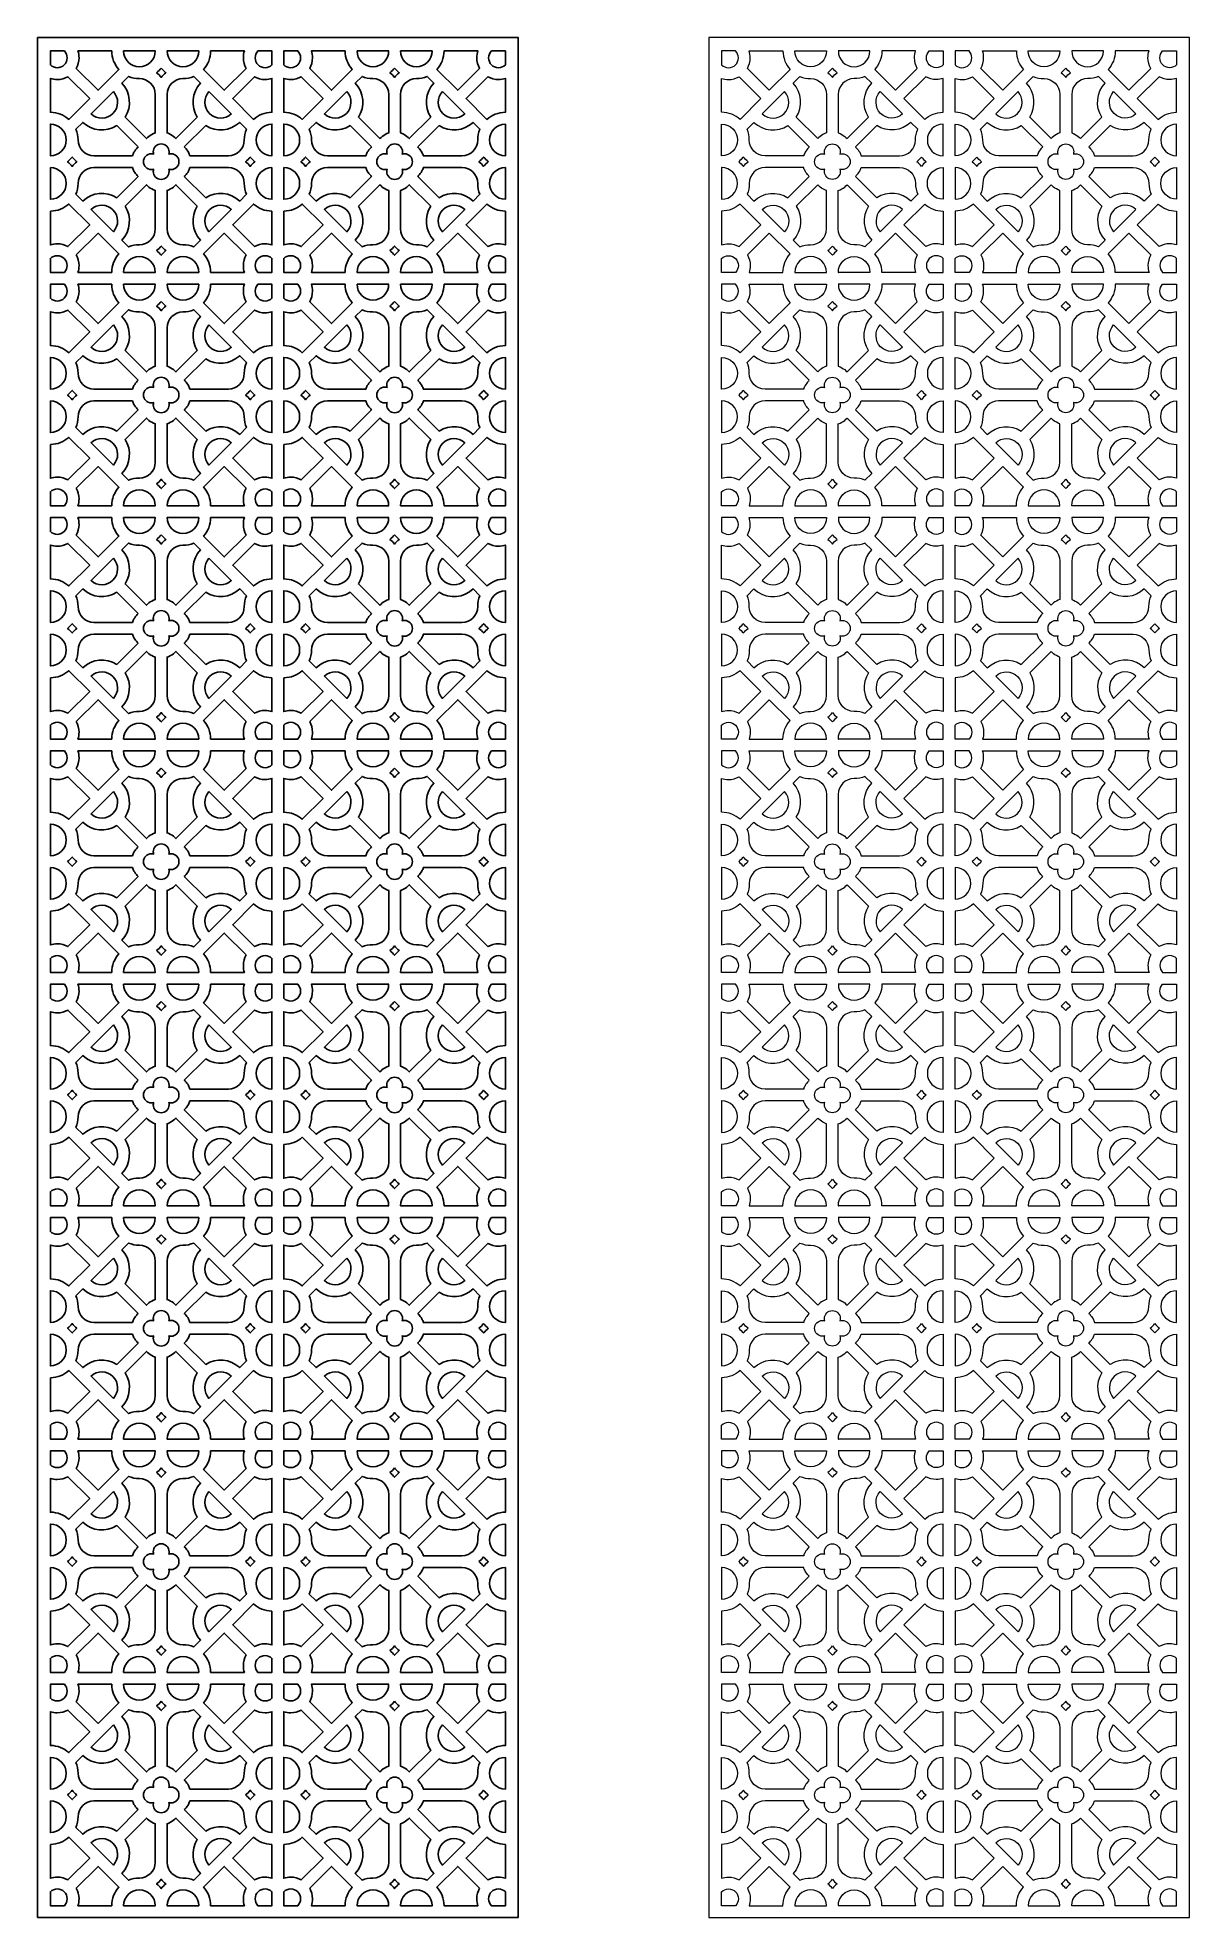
# Model space of a CAD drawing. Header units: centimetres. Extents: x -27.5 to -15.9, y -9.5 to 9.5.
import ezdxf

# ---------------------------------------------------------------- set-up
doc = ezdxf.new("R2010")
doc.units = ezdxf.units.CM
doc.header["$MEASUREMENT"] = 0
doc.layers.add('layer 1', color=7, linetype='Continuous')

msp = doc.modelspace()

# ---------------------------------------------------------------- linework, layer by layer
at = {"layer": 'layer 1', "color": 250}
for points, knots in [([(-27.5, 9.5), (-27.5, 9.5), (-27.5, 9.5), (-27.5, 9.5), (-27.5, 9.5), (-27.5, 9.5), (-22.6443, 9.5), (-22.6443, 9.5), (-22.6443, 9.5), (-22.6443, 9.5), (-22.6443, -9.5), (-22.6443, -9.5), (-22.6443, -9.5), (-22.6443, -9.5), (-27.5, -9.5), (-27.5, -9.5), (-27.5, -9.5), (-27.5, -9.5), (-27.5, 9.5), (-27.5, 9.5)], [0, 0, 0, 0, 0.16666667, 0.16666667, 0.16666667, 0.16666667, 0.33333333, 0.33333333, 0.33333333, 0.33333333, 0.5, 0.5, 0.5, 0.5, 0.66666667, 0.66666667, 0.66666667, 0.66666667, 1, 1, 1, 1]), ([(-27.22934, 9.36498), (-27.22934, 9.36498), (-27.22934, 9.36498), (-27.22934, 9.36498), (-27.22934, 9.36498), (-27.21196, 9.34699), (-27.20125, 9.32253), (-27.20125, 9.29564), (-27.20125, 9.29564), (-27.20125, 9.24061), (-27.24614, 9.19571), (-27.30118, 9.19571), (-27.30118, 9.19571), (-27.32806, 9.19571), (-27.35251, 9.20643), (-27.37052, 9.2238), (-27.37052, 9.2238), (-27.37052, 9.2238), (-27.37052, 9.36498), (-27.37052, 9.36498), (-27.37052, 9.36498), (-27.37052, 9.36498), (-27.22934, 9.36498), (-27.22934, 9.36498)], [0, 0, 0, 0, 0.14285714, 0.14285714, 0.14285714, 0.14285714, 0.28571429, 0.28571429, 0.28571429, 0.28571429, 0.42857143, 0.42857143, 0.42857143, 0.42857143, 0.57142857, 0.57142857, 0.57142857, 0.57142857, 0.71428571, 0.71428571, 0.71428571, 0.71428571, 1, 1, 1, 1]), ([(-27.1093, 9.18855), (-27.1093, 9.18855), (-27.1093, 9.18855), (-27.1093, 9.18855), (-27.1093, 9.18855), (-27.1093, 9.18855), (-26.88911, 8.96837), (-26.88911, 8.96837), (-26.88911, 8.96837), (-26.88911, 8.96837), (-26.67923, 9.17826), (-26.67923, 9.17826), (-26.67923, 9.17826), (-26.72365, 9.22772), (-26.7508, 9.29298), (-26.75095, 9.3644), (-26.75095, 9.3644), (-26.75095, 9.36459), (-26.75095, 9.36478), (-26.75095, 9.36498), (-26.75095, 9.36498), (-26.75095, 9.36498), (-27.09259, 9.36498), (-27.09259, 9.36498), (-27.09259, 9.36498), (-27.08529, 9.34316), (-27.08133, 9.31986), (-27.08133, 9.29564), (-27.08133, 9.29564), (-27.08133, 9.25681), (-27.0915, 9.22028), (-27.1093, 9.18855)], [0, 0, 0, 0, 0.11111111, 0.11111111, 0.11111111, 0.11111111, 0.22222222, 0.22222222, 0.22222222, 0.22222222, 0.33333333, 0.33333333, 0.33333333, 0.33333333, 0.44444444, 0.44444444, 0.44444444, 0.44444444, 0.55555556, 0.55555556, 0.55555556, 0.55555556, 0.66666667, 0.66666667, 0.66666667, 0.66666667, 0.77777778, 0.77777778, 0.77777778, 0.77777778, 1, 1, 1, 1]), ([(-26.63103, 9.36498), (-26.63103, 9.36498), (-26.63103, 9.36498), (-26.63103, 9.36498), (-26.63103, 9.36498), (-26.63103, 9.36481), (-26.63103, 9.36464), (-26.63103, 9.36447), (-26.63103, 9.36447), (-26.63076, 9.27664), (-26.55904, 9.20509), (-26.47115, 9.20509), (-26.47115, 9.20509), (-26.38319, 9.20509), (-26.31143, 9.27675), (-26.31126, 9.36467), (-26.31126, 9.36467), (-26.31126, 9.36477), (-26.31126, 9.36487), (-26.31126, 9.36498), (-26.31126, 9.36498), (-26.31126, 9.36498), (-26.63103, 9.36498), (-26.63103, 9.36498)], [0, 0, 0, 0, 0.14285714, 0.14285714, 0.14285714, 0.14285714, 0.28571429, 0.28571429, 0.28571429, 0.28571429, 0.42857143, 0.42857143, 0.42857143, 0.42857143, 0.57142857, 0.57142857, 0.57142857, 0.57142857, 0.71428571, 0.71428571, 0.71428571, 0.71428571, 1, 1, 1, 1]), ([(-25.87158, 9.36498), (-25.87158, 9.36498), (-25.87158, 9.36498), (-25.87158, 9.36498), (-25.87158, 9.36498), (-25.87158, 9.36481), (-25.87158, 9.36464), (-25.87158, 9.36447), (-25.87158, 9.36447), (-25.87186, 9.27664), (-25.94358, 9.20509), (-26.03147, 9.20509), (-26.03147, 9.20509), (-26.11943, 9.20509), (-26.19119, 9.27675), (-26.19134, 9.36467), (-26.19134, 9.36467), (-26.19134, 9.36477), (-26.19136, 9.36487), (-26.19136, 9.36498), (-26.19136, 9.36498), (-26.19136, 9.36498), (-25.87158, 9.36498), (-25.87158, 9.36498)], [0, 0, 0, 0, 0.14285714, 0.14285714, 0.14285714, 0.14285714, 0.28571429, 0.28571429, 0.28571429, 0.28571429, 0.42857143, 0.42857143, 0.42857143, 0.42857143, 0.57142857, 0.57142857, 0.57142857, 0.57142857, 0.71428571, 0.71428571, 0.71428571, 0.71428571, 1, 1, 1, 1]), ([(-25.39332, 9.18855), (-25.39332, 9.18855), (-25.39332, 9.18855), (-25.39332, 9.18855), (-25.39332, 9.18855), (-25.39332, 9.18855), (-25.61351, 8.96837), (-25.61351, 8.96837), (-25.61351, 8.96837), (-25.61351, 8.96837), (-25.82339, 9.17826), (-25.82339, 9.17826), (-25.82339, 9.17826), (-25.77897, 9.22772), (-25.75182, 9.29298), (-25.75169, 9.3644), (-25.75169, 9.3644), (-25.75169, 9.36459), (-25.75167, 9.36478), (-25.75167, 9.36498), (-25.75167, 9.36498), (-25.75167, 9.36498), (-25.41004, 9.36498), (-25.41004, 9.36498), (-25.41004, 9.36498), (-25.41733, 9.34316), (-25.42129, 9.31986), (-25.42129, 9.29564), (-25.42129, 9.29564), (-25.42129, 9.25681), (-25.4111, 9.22028), (-25.39332, 9.18855)], [0, 0, 0, 0, 0.11111111, 0.11111111, 0.11111111, 0.11111111, 0.22222222, 0.22222222, 0.22222222, 0.22222222, 0.33333333, 0.33333333, 0.33333333, 0.33333333, 0.44444444, 0.44444444, 0.44444444, 0.44444444, 0.55555556, 0.55555556, 0.55555556, 0.55555556, 0.66666667, 0.66666667, 0.66666667, 0.66666667, 0.77777778, 0.77777778, 0.77777778, 0.77777778, 1, 1, 1, 1]), ([(-25.27328, 9.36498), (-25.27328, 9.36498), (-25.27328, 9.36498), (-25.27328, 9.36498), (-25.27328, 9.36498), (-25.29066, 9.34699), (-25.30137, 9.32253), (-25.30137, 9.29564), (-25.30137, 9.29564), (-25.30137, 9.24061), (-25.25648, 9.19571), (-25.20143, 9.19571), (-25.20143, 9.19571), (-25.17456, 9.19571), (-25.15009, 9.20643), (-25.13212, 9.2238), (-25.13212, 9.2238), (-25.13212, 9.2238), (-25.13212, 9.36498), (-25.13212, 9.36498), (-25.13212, 9.36498), (-25.13212, 9.36498), (-25.27328, 9.36498), (-25.27328, 9.36498)], [0, 0, 0, 0, 0.14285714, 0.14285714, 0.14285714, 0.14285714, 0.28571429, 0.28571429, 0.28571429, 0.28571429, 0.42857143, 0.42857143, 0.42857143, 0.42857143, 0.57142857, 0.57142857, 0.57142857, 0.57142857, 0.71428571, 0.71428571, 0.71428571, 0.71428571, 1, 1, 1, 1]), ([(-24.87102, 9.36498), (-24.87102, 9.36498), (-24.87102, 9.36498), (-24.87102, 9.36498), (-24.87102, 9.36498), (-24.85364, 9.34699), (-24.84293, 9.32253), (-24.84293, 9.29564), (-24.84293, 9.29564), (-24.84293, 9.24061), (-24.88782, 9.19571), (-24.94287, 9.19571), (-24.94287, 9.19571), (-24.96974, 9.19571), (-24.99421, 9.20643), (-25.0122, 9.2238), (-25.0122, 9.2238), (-25.0122, 9.2238), (-25.0122, 9.36498), (-25.0122, 9.36498), (-25.0122, 9.36498), (-25.0122, 9.36498), (-24.87102, 9.36498), (-24.87102, 9.36498)], [0, 0, 0, 0, 0.14285714, 0.14285714, 0.14285714, 0.14285714, 0.28571429, 0.28571429, 0.28571429, 0.28571429, 0.42857143, 0.42857143, 0.42857143, 0.42857143, 0.57142857, 0.57142857, 0.57142857, 0.57142857, 0.71428571, 0.71428571, 0.71428571, 0.71428571, 1, 1, 1, 1]), ([(-24.75098, 9.18855), (-24.75098, 9.18855), (-24.75098, 9.18855), (-24.75098, 9.18855), (-24.75098, 9.18855), (-24.75098, 9.18855), (-24.5308, 8.96837), (-24.5308, 8.96837), (-24.5308, 8.96837), (-24.5308, 8.96837), (-24.32091, 9.17826), (-24.32091, 9.17826), (-24.32091, 9.17826), (-24.36535, 9.22772), (-24.39248, 9.29298), (-24.39263, 9.3644), (-24.39263, 9.3644), (-24.39263, 9.36458), (-24.39263, 9.36478), (-24.39263, 9.36498), (-24.39263, 9.36498), (-24.39263, 9.36498), (-24.73427, 9.36498), (-24.73427, 9.36498), (-24.73427, 9.36498), (-24.72698, 9.34316), (-24.72302, 9.31986), (-24.72302, 9.29564), (-24.72302, 9.29564), (-24.72302, 9.25681), (-24.7332, 9.22028), (-24.75098, 9.18855)], [0, 0, 0, 0, 0.11111111, 0.11111111, 0.11111111, 0.11111111, 0.22222222, 0.22222222, 0.22222222, 0.22222222, 0.33333333, 0.33333333, 0.33333333, 0.33333333, 0.44444444, 0.44444444, 0.44444444, 0.44444444, 0.55555556, 0.55555556, 0.55555556, 0.55555556, 0.66666667, 0.66666667, 0.66666667, 0.66666667, 0.77777778, 0.77777778, 0.77777778, 0.77777778, 1, 1, 1, 1]), ([(-24.27272, 9.36498), (-24.27272, 9.36498), (-24.27272, 9.36498), (-24.27272, 9.36498), (-24.27272, 9.36498), (-24.27272, 9.36481), (-24.27272, 9.36464), (-24.27272, 9.36447), (-24.27272, 9.36447), (-24.27244, 9.27664), (-24.20072, 9.20509), (-24.11283, 9.20509), (-24.11283, 9.20509), (-24.02487, 9.20509), (-23.95311, 9.27675), (-23.95296, 9.36467), (-23.95296, 9.36467), (-23.95296, 9.36477), (-23.95294, 9.36487), (-23.95294, 9.36498), (-23.95294, 9.36498), (-23.95294, 9.36498), (-24.27272, 9.36498), (-24.27272, 9.36498)], [0, 0, 0, 0, 0.14285714, 0.14285714, 0.14285714, 0.14285714, 0.28571429, 0.28571429, 0.28571429, 0.28571429, 0.42857143, 0.42857143, 0.42857143, 0.42857143, 0.57142857, 0.57142857, 0.57142857, 0.57142857, 0.71428571, 0.71428571, 0.71428571, 0.71428571, 1, 1, 1, 1]), ([(-23.51327, 9.36498), (-23.51327, 9.36498), (-23.51327, 9.36498), (-23.51327, 9.36498), (-23.51327, 9.36498), (-23.51327, 9.36481), (-23.51328, 9.36464), (-23.51328, 9.36447), (-23.51328, 9.36447), (-23.51355, 9.27664), (-23.58526, 9.20509), (-23.67315, 9.20509), (-23.67315, 9.20509), (-23.76111, 9.20509), (-23.83287, 9.27675), (-23.83303, 9.36467), (-23.83303, 9.36467), (-23.83303, 9.36477), (-23.83304, 9.36487), (-23.83304, 9.36498), (-23.83304, 9.36498), (-23.83304, 9.36498), (-23.51327, 9.36498), (-23.51327, 9.36498)], [0, 0, 0, 0, 0.14285714, 0.14285714, 0.14285714, 0.14285714, 0.28571429, 0.28571429, 0.28571429, 0.28571429, 0.42857143, 0.42857143, 0.42857143, 0.42857143, 0.57142857, 0.57142857, 0.57142857, 0.57142857, 0.71428571, 0.71428571, 0.71428571, 0.71428571, 1, 1, 1, 1]), ([(-23.035, 9.18855), (-23.035, 9.18855), (-23.035, 9.18855), (-23.035, 9.18855), (-23.035, 9.18855), (-23.035, 9.18855), (-23.25519, 8.96837), (-23.25519, 8.96837), (-23.25519, 8.96837), (-23.25519, 8.96837), (-23.46509, 9.17826), (-23.46509, 9.17826), (-23.46509, 9.17826), (-23.42065, 9.22772), (-23.3935, 9.29298), (-23.39336, 9.3644), (-23.39336, 9.3644), (-23.39336, 9.36458), (-23.39335, 9.36478), (-23.39335, 9.36498), (-23.39335, 9.36498), (-23.39335, 9.36498), (-23.05173, 9.36498), (-23.05173, 9.36498), (-23.05173, 9.36498), (-23.05901, 9.34316), (-23.06297, 9.31986), (-23.06297, 9.29564), (-23.06297, 9.29564), (-23.06297, 9.25681), (-23.0528, 9.22028), (-23.035, 9.18855)], [0, 0, 0, 0, 0.11111111, 0.11111111, 0.11111111, 0.11111111, 0.22222222, 0.22222222, 0.22222222, 0.22222222, 0.33333333, 0.33333333, 0.33333333, 0.33333333, 0.44444444, 0.44444444, 0.44444444, 0.44444444, 0.55555556, 0.55555556, 0.55555556, 0.55555556, 0.66666667, 0.66666667, 0.66666667, 0.66666667, 0.77777778, 0.77777778, 0.77777778, 0.77777778, 1, 1, 1, 1]), ([(-22.91496, 9.36498), (-22.91496, 9.36498), (-22.91496, 9.36498), (-22.91496, 9.36498), (-22.91496, 9.36498), (-22.93234, 9.34699), (-22.94305, 9.32253), (-22.94305, 9.29564), (-22.94305, 9.29564), (-22.94305, 9.24061), (-22.89816, 9.19571), (-22.84312, 9.19571), (-22.84312, 9.19571), (-22.81624, 9.19571), (-22.79179, 9.20643), (-22.7738, 9.2238), (-22.7738, 9.2238), (-22.7738, 9.2238), (-22.7738, 9.36498), (-22.7738, 9.36498), (-22.7738, 9.36498), (-22.7738, 9.36498), (-22.91496, 9.36498), (-22.91496, 9.36498)], [0, 0, 0, 0, 0.14285714, 0.14285714, 0.14285714, 0.14285714, 0.28571429, 0.28571429, 0.28571429, 0.28571429, 0.42857143, 0.42857143, 0.42857143, 0.42857143, 0.57142857, 0.57142857, 0.57142857, 0.57142857, 0.71428571, 0.71428571, 0.71428571, 0.71428571, 1, 1, 1, 1]), ([(-26.2513, 9.19223), (-26.2513, 9.19223), (-26.2513, 9.19223), (-26.2513, 9.19223), (-26.2513, 9.19223), (-26.23752, 9.17473), (-26.22171, 9.15891), (-26.20422, 9.14513), (-26.20422, 9.14513), (-26.22171, 9.13135), (-26.23752, 9.11553), (-26.2513, 9.09804), (-26.2513, 9.09804), (-26.2513, 9.09804), (-26.2513, 9.09803), (-26.2513, 9.09803), (-26.2513, 9.09803), (-26.2513, 9.09803), (-26.2513, 9.09804), (-26.2513, 9.09804), (-26.2513, 9.09804), (-26.2651, 9.11553), (-26.2809, 9.13135), (-26.2984, 9.14513), (-26.2984, 9.14513), (-26.2809, 9.15891), (-26.2651, 9.17473), (-26.2513, 9.19223)], [0, 0, 0, 0, 0.125, 0.125, 0.125, 0.125, 0.25, 0.25, 0.25, 0.25, 0.375, 0.375, 0.375, 0.375, 0.5, 0.5, 0.5, 0.5, 0.625, 0.625, 0.625, 0.625, 0.75, 0.75, 0.75, 0.75, 1, 1, 1, 1]), ([(-23.893, 9.19223), (-23.893, 9.19223), (-23.893, 9.19223), (-23.893, 9.19223), (-23.893, 9.19223), (-23.8792, 9.17473), (-23.86339, 9.15891), (-23.8459, 9.14513), (-23.8459, 9.14513), (-23.86339, 9.13135), (-23.8792, 9.11553), (-23.893, 9.09804), (-23.893, 9.09804), (-23.893, 9.09804), (-23.893, 9.09803), (-23.893, 9.09803), (-23.893, 9.09803), (-23.893, 9.09803), (-23.893, 9.09804), (-23.893, 9.09804), (-23.893, 9.09804), (-23.90678, 9.11553), (-23.92259, 9.13135), (-23.94008, 9.14513), (-23.94008, 9.14513), (-23.92259, 9.15891), (-23.90678, 9.17473), (-23.893, 9.19223)], [0, 0, 0, 0, 0.125, 0.125, 0.125, 0.125, 0.25, 0.25, 0.25, 0.25, 0.375, 0.375, 0.375, 0.375, 0.5, 0.5, 0.5, 0.5, 0.625, 0.625, 0.625, 0.625, 0.75, 0.75, 0.75, 0.75, 1, 1, 1, 1]), ([(-27.37052, 8.74541), (-27.37052, 8.74541), (-27.37052, 8.74541), (-27.37052, 8.74541), (-27.37052, 8.74541), (-27.37043, 8.74541), (-27.37036, 8.74541), (-27.37028, 8.74541), (-27.37028, 8.74541), (-27.29872, 8.74536), (-27.23333, 8.71819), (-27.18379, 8.67368), (-27.18379, 8.67368), (-27.18379, 8.67368), (-26.9739, 8.88357), (-26.9739, 8.88357), (-26.9739, 8.88357), (-26.9739, 8.88357), (-27.19409, 9.10376), (-27.19409, 9.10376), (-27.19409, 9.10376), (-27.22581, 9.08598), (-27.26235, 9.0758), (-27.30118, 9.0758), (-27.30118, 9.0758), (-27.32539, 9.0758), (-27.34869, 9.07976), (-27.37052, 9.08705), (-27.37052, 9.08705), (-27.37052, 9.08705), (-27.37052, 8.74541), (-27.37052, 8.74541)], [0, 0, 0, 0, 0.11111111, 0.11111111, 0.11111111, 0.11111111, 0.22222222, 0.22222222, 0.22222222, 0.22222222, 0.33333333, 0.33333333, 0.33333333, 0.33333333, 0.44444444, 0.44444444, 0.44444444, 0.44444444, 0.55555556, 0.55555556, 0.55555556, 0.55555556, 0.66666667, 0.66666667, 0.66666667, 0.66666667, 0.77777778, 0.77777778, 0.77777778, 0.77777778, 1, 1, 1, 1]), ([(-26.73378, 8.95412), (-26.73378, 8.95412), (-26.73378, 8.95412), (-26.73378, 8.95412), (-26.73378, 8.95412), (-26.6765, 8.89152), (-26.67813, 8.79375), (-26.73871, 8.73318), (-26.73871, 8.73318), (-26.7993, 8.67261), (-26.89706, 8.67097), (-26.95965, 8.72825), (-26.95965, 8.72825), (-26.95965, 8.72825), (-26.73378, 8.95412), (-26.73378, 8.95412)], [0, 0, 0, 0, 0.2, 0.2, 0.2, 0.2, 0.4, 0.4, 0.4, 0.4, 0.6, 0.6, 0.6, 0.6, 1, 1, 1, 1]), ([(-26.61613, 8.69538), (-26.61613, 8.69538), (-26.61613, 8.69538), (-26.61613, 8.69538), (-26.61613, 8.69538), (-26.61613, 8.69538), (-26.39978, 8.47903), (-26.39978, 8.47903), (-26.39978, 8.47903), (-26.38462, 8.49581), (-26.36762, 8.50929), (-26.34671, 8.52135), (-26.34671, 8.52135), (-26.34671, 8.52135), (-26.32921, 8.52979), (-26.32921, 8.52979), (-26.32921, 8.52979), (-26.32315, 8.5322), (-26.3172, 8.5343), (-26.31126, 8.53614), (-26.31126, 8.53614), (-26.31126, 8.53614), (-26.31126, 8.92528), (-26.31126, 8.92528), (-26.31126, 8.92528), (-26.31126, 9.01335), (-26.38309, 9.08518), (-26.47115, 9.08518), (-26.47115, 9.08518), (-26.50989, 9.08518), (-26.54683, 9.09312), (-26.58044, 9.10746), (-26.58044, 9.10746), (-26.58044, 9.10746), (-26.64894, 9.03896), (-26.64894, 9.03896), (-26.64894, 9.03896), (-26.55907, 8.94444), (-26.54816, 8.80166), (-26.61613, 8.69538)], [0, 0, 0, 0, 0.09090909, 0.09090909, 0.09090909, 0.09090909, 0.18181818, 0.18181818, 0.18181818, 0.18181818, 0.27272727, 0.27272727, 0.27272727, 0.27272727, 0.36363636, 0.36363636, 0.36363636, 0.36363636, 0.45454545, 0.45454545, 0.45454545, 0.45454545, 0.54545455, 0.54545455, 0.54545455, 0.54545455, 0.63636364, 0.63636364, 0.63636364, 0.63636364, 0.72727273, 0.72727273, 0.72727273, 0.72727273, 0.81818182, 0.81818182, 0.81818182, 0.81818182, 1, 1, 1, 1]), ([(-25.88649, 8.69538), (-25.88649, 8.69538), (-25.88649, 8.69538), (-25.88649, 8.69538), (-25.88649, 8.69538), (-25.88649, 8.69538), (-26.10284, 8.47903), (-26.10284, 8.47903), (-26.10284, 8.47903), (-26.11798, 8.49581), (-26.135, 8.50929), (-26.15591, 8.52135), (-26.15591, 8.52135), (-26.15591, 8.52135), (-26.1734, 8.52979), (-26.1734, 8.52979), (-26.1734, 8.52979), (-26.17947, 8.5322), (-26.18544, 8.5343), (-26.19136, 8.53614), (-26.19136, 8.53614), (-26.19136, 8.53614), (-26.19136, 8.92528), (-26.19136, 8.92528), (-26.19136, 8.92528), (-26.19136, 9.01335), (-26.11954, 9.08518), (-26.03147, 9.08518), (-26.03147, 9.08518), (-25.99273, 9.08518), (-25.95579, 9.09312), (-25.92218, 9.10746), (-25.92218, 9.10746), (-25.92218, 9.10746), (-25.85369, 9.03896), (-25.85369, 9.03896), (-25.85369, 9.03896), (-25.94355, 8.94444), (-25.95446, 8.80166), (-25.88649, 8.69538)], [0, 0, 0, 0, 0.09090909, 0.09090909, 0.09090909, 0.09090909, 0.18181818, 0.18181818, 0.18181818, 0.18181818, 0.27272727, 0.27272727, 0.27272727, 0.27272727, 0.36363636, 0.36363636, 0.36363636, 0.36363636, 0.45454545, 0.45454545, 0.45454545, 0.45454545, 0.54545455, 0.54545455, 0.54545455, 0.54545455, 0.63636364, 0.63636364, 0.63636364, 0.63636364, 0.72727273, 0.72727273, 0.72727273, 0.72727273, 0.81818182, 0.81818182, 0.81818182, 0.81818182, 1, 1, 1, 1]), ([(-25.76884, 8.95412), (-25.76884, 8.95412), (-25.76884, 8.95412), (-25.76884, 8.95412), (-25.76884, 8.95412), (-25.8261, 8.89152), (-25.82447, 8.79375), (-25.76389, 8.73318), (-25.76389, 8.73318), (-25.70332, 8.67261), (-25.60558, 8.67097), (-25.54297, 8.72825), (-25.54297, 8.72825), (-25.54297, 8.72825), (-25.76884, 8.95412), (-25.76884, 8.95412)], [0, 0, 0, 0, 0.2, 0.2, 0.2, 0.2, 0.4, 0.4, 0.4, 0.4, 0.6, 0.6, 0.6, 0.6, 1, 1, 1, 1]), ([(-25.13212, 8.74541), (-25.13212, 8.74541), (-25.13212, 8.74541), (-25.13212, 8.74541), (-25.13212, 8.74541), (-25.13219, 8.74541), (-25.13225, 8.74541), (-25.13234, 8.74541), (-25.13234, 8.74541), (-25.20389, 8.74536), (-25.26929, 8.71819), (-25.31883, 8.67368), (-25.31883, 8.67368), (-25.31883, 8.67368), (-25.52872, 8.88357), (-25.52872, 8.88357), (-25.52872, 8.88357), (-25.52872, 8.88357), (-25.30853, 9.10376), (-25.30853, 9.10376), (-25.30853, 9.10376), (-25.27681, 9.08598), (-25.24027, 9.0758), (-25.20143, 9.0758), (-25.20143, 9.0758), (-25.17724, 9.0758), (-25.15391, 9.07976), (-25.13212, 9.08705), (-25.13212, 9.08705), (-25.13212, 9.08705), (-25.13212, 8.74541), (-25.13212, 8.74541)], [0, 0, 0, 0, 0.11111111, 0.11111111, 0.11111111, 0.11111111, 0.22222222, 0.22222222, 0.22222222, 0.22222222, 0.33333333, 0.33333333, 0.33333333, 0.33333333, 0.44444444, 0.44444444, 0.44444444, 0.44444444, 0.55555556, 0.55555556, 0.55555556, 0.55555556, 0.66666667, 0.66666667, 0.66666667, 0.66666667, 0.77777778, 0.77777778, 0.77777778, 0.77777778, 1, 1, 1, 1]), ([(-25.0122, 8.74541), (-25.0122, 8.74541), (-25.0122, 8.74541), (-25.0122, 8.74541), (-25.0122, 8.74541), (-25.01212, 8.74541), (-25.01205, 8.74541), (-25.01196, 8.74541), (-25.01196, 8.74541), (-24.94041, 8.74536), (-24.87501, 8.71819), (-24.82547, 8.67368), (-24.82547, 8.67368), (-24.82547, 8.67368), (-24.61558, 8.88357), (-24.61558, 8.88357), (-24.61558, 8.88357), (-24.61558, 8.88357), (-24.83577, 9.10376), (-24.83577, 9.10376), (-24.83577, 9.10376), (-24.86749, 9.08598), (-24.90403, 9.0758), (-24.94287, 9.0758), (-24.94287, 9.0758), (-24.96708, 9.0758), (-24.99039, 9.07976), (-25.0122, 9.08705), (-25.0122, 9.08705), (-25.0122, 9.08705), (-25.0122, 8.74541), (-25.0122, 8.74541)], [0, 0, 0, 0, 0.11111111, 0.11111111, 0.11111111, 0.11111111, 0.22222222, 0.22222222, 0.22222222, 0.22222222, 0.33333333, 0.33333333, 0.33333333, 0.33333333, 0.44444444, 0.44444444, 0.44444444, 0.44444444, 0.55555556, 0.55555556, 0.55555556, 0.55555556, 0.66666667, 0.66666667, 0.66666667, 0.66666667, 0.77777778, 0.77777778, 0.77777778, 0.77777778, 1, 1, 1, 1]), ([(-24.37546, 8.95412), (-24.37546, 8.95412), (-24.37546, 8.95412), (-24.37546, 8.95412), (-24.37546, 8.95412), (-24.3182, 8.89152), (-24.31983, 8.79375), (-24.38041, 8.73318), (-24.38041, 8.73318), (-24.44098, 8.67261), (-24.53874, 8.67097), (-24.60133, 8.72825), (-24.60133, 8.72825), (-24.60133, 8.72825), (-24.37546, 8.95412), (-24.37546, 8.95412)], [0, 0, 0, 0, 0.2, 0.2, 0.2, 0.2, 0.4, 0.4, 0.4, 0.4, 0.6, 0.6, 0.6, 0.6, 1, 1, 1, 1]), ([(-24.25781, 8.69538), (-24.25781, 8.69538), (-24.25781, 8.69538), (-24.25781, 8.69538), (-24.25781, 8.69538), (-24.25781, 8.69538), (-24.04146, 8.47903), (-24.04146, 8.47903), (-24.04146, 8.47903), (-24.02632, 8.49581), (-24.0093, 8.50929), (-23.98841, 8.52135), (-23.98841, 8.52135), (-23.98841, 8.52135), (-23.9709, 8.52979), (-23.9709, 8.52979), (-23.9709, 8.52979), (-23.96483, 8.5322), (-23.95888, 8.5343), (-23.95294, 8.53614), (-23.95294, 8.53614), (-23.95294, 8.53614), (-23.95294, 8.92528), (-23.95294, 8.92528), (-23.95294, 8.92528), (-23.95294, 9.01335), (-24.02476, 9.08518), (-24.11283, 9.08518), (-24.11283, 9.08518), (-24.15157, 9.08518), (-24.18851, 9.09312), (-24.22212, 9.10746), (-24.22212, 9.10746), (-24.22212, 9.10746), (-24.29062, 9.03896), (-24.29062, 9.03896), (-24.29062, 9.03896), (-24.20075, 8.94444), (-24.18984, 8.80166), (-24.25781, 8.69538)], [0, 0, 0, 0, 0.09090909, 0.09090909, 0.09090909, 0.09090909, 0.18181818, 0.18181818, 0.18181818, 0.18181818, 0.27272727, 0.27272727, 0.27272727, 0.27272727, 0.36363636, 0.36363636, 0.36363636, 0.36363636, 0.45454545, 0.45454545, 0.45454545, 0.45454545, 0.54545455, 0.54545455, 0.54545455, 0.54545455, 0.63636364, 0.63636364, 0.63636364, 0.63636364, 0.72727273, 0.72727273, 0.72727273, 0.72727273, 0.81818182, 0.81818182, 0.81818182, 0.81818182, 1, 1, 1, 1]), ([(-23.52817, 8.69538), (-23.52817, 8.69538), (-23.52817, 8.69538), (-23.52817, 8.69538), (-23.52817, 8.69538), (-23.52817, 8.69538), (-23.74452, 8.47903), (-23.74452, 8.47903), (-23.74452, 8.47903), (-23.75966, 8.49581), (-23.77668, 8.50929), (-23.79759, 8.52135), (-23.79759, 8.52135), (-23.79759, 8.52135), (-23.81509, 8.52979), (-23.81509, 8.52979), (-23.81509, 8.52979), (-23.82116, 8.5322), (-23.82712, 8.5343), (-23.83304, 8.53614), (-23.83304, 8.53614), (-23.83304, 8.53614), (-23.83304, 8.92528), (-23.83304, 8.92528), (-23.83304, 8.92528), (-23.83304, 9.01335), (-23.76121, 9.08518), (-23.67315, 9.08518), (-23.67315, 9.08518), (-23.63441, 9.08518), (-23.59747, 9.09312), (-23.56386, 9.10746), (-23.56386, 9.10746), (-23.56386, 9.10746), (-23.49538, 9.03896), (-23.49538, 9.03896), (-23.49538, 9.03896), (-23.58523, 8.94444), (-23.59616, 8.80166), (-23.52817, 8.69538)], [0, 0, 0, 0, 0.09090909, 0.09090909, 0.09090909, 0.09090909, 0.18181818, 0.18181818, 0.18181818, 0.18181818, 0.27272727, 0.27272727, 0.27272727, 0.27272727, 0.36363636, 0.36363636, 0.36363636, 0.36363636, 0.45454545, 0.45454545, 0.45454545, 0.45454545, 0.54545455, 0.54545455, 0.54545455, 0.54545455, 0.63636364, 0.63636364, 0.63636364, 0.63636364, 0.72727273, 0.72727273, 0.72727273, 0.72727273, 0.81818182, 0.81818182, 0.81818182, 0.81818182, 1, 1, 1, 1]), ([(-23.41052, 8.95412), (-23.41052, 8.95412), (-23.41052, 8.95412), (-23.41052, 8.95412), (-23.41052, 8.95412), (-23.4678, 8.89152), (-23.46617, 8.79375), (-23.40557, 8.73318), (-23.40557, 8.73318), (-23.345, 8.67261), (-23.24726, 8.67097), (-23.18466, 8.72825), (-23.18466, 8.72825), (-23.18466, 8.72825), (-23.41052, 8.95412), (-23.41052, 8.95412)], [0, 0, 0, 0, 0.2, 0.2, 0.2, 0.2, 0.4, 0.4, 0.4, 0.4, 0.6, 0.6, 0.6, 0.6, 1, 1, 1, 1]), ([(-22.7738, 8.74541), (-22.7738, 8.74541), (-22.7738, 8.74541), (-22.7738, 8.74541), (-22.7738, 8.74541), (-22.7738, 8.74541), (-22.77402, 8.74541), (-22.77402, 8.74541), (-22.77402, 8.74541), (-22.84558, 8.74536), (-22.91097, 8.71819), (-22.96051, 8.67368), (-22.96051, 8.67368), (-22.96051, 8.67368), (-23.1704, 8.88357), (-23.1704, 8.88357), (-23.1704, 8.88357), (-23.1704, 8.88357), (-22.95021, 9.10376), (-22.95021, 9.10376), (-22.95021, 9.10376), (-22.91849, 9.08598), (-22.88195, 9.0758), (-22.84312, 9.0758), (-22.84312, 9.0758), (-22.81892, 9.0758), (-22.79561, 9.07976), (-22.7738, 9.08705), (-22.7738, 9.08705), (-22.7738, 9.08705), (-22.7738, 8.74541), (-22.7738, 8.74541)], [0, 0, 0, 0, 0.11111111, 0.11111111, 0.11111111, 0.11111111, 0.22222222, 0.22222222, 0.22222222, 0.22222222, 0.33333333, 0.33333333, 0.33333333, 0.33333333, 0.44444444, 0.44444444, 0.44444444, 0.44444444, 0.55555556, 0.55555556, 0.55555556, 0.55555556, 0.66666667, 0.66666667, 0.66666667, 0.66666667, 0.77777778, 0.77777778, 0.77777778, 0.77777778, 1, 1, 1, 1]), ([(-27.37052, 8.30573), (-27.37052, 8.30573), (-27.37052, 8.30573), (-27.37052, 8.30573), (-27.37052, 8.30573), (-27.37035, 8.30573), (-27.37018, 8.30573), (-27.37001, 8.30573), (-27.37001, 8.30573), (-27.28219, 8.306), (-27.21063, 8.37772), (-27.21063, 8.46561), (-27.21063, 8.46561), (-27.21063, 8.55357), (-27.28229, 8.62533), (-27.37021, 8.62549), (-27.37021, 8.62549), (-27.37031, 8.62549), (-27.37042, 8.6255), (-27.37052, 8.6255), (-27.37052, 8.6255), (-27.37052, 8.6255), (-27.37052, 8.30573), (-27.37052, 8.30573)], [0, 0, 0, 0, 0.14285714, 0.14285714, 0.14285714, 0.14285714, 0.28571429, 0.28571429, 0.28571429, 0.28571429, 0.42857143, 0.42857143, 0.42857143, 0.42857143, 0.57142857, 0.57142857, 0.57142857, 0.57142857, 0.71428571, 0.71428571, 0.71428571, 0.71428571, 1, 1, 1, 1]), ([(-26.48466, 8.39433), (-26.48466, 8.39433), (-26.48466, 8.39433), (-26.48466, 8.39433), (-26.48466, 8.39433), (-26.48466, 8.39433), (-26.70092, 8.61059), (-26.70092, 8.61059), (-26.70092, 8.61059), (-26.80719, 8.54262), (-26.94998, 8.55354), (-27.0445, 8.6434), (-27.0445, 8.6434), (-27.0445, 8.6434), (-27.113, 8.5749), (-27.113, 8.5749), (-27.113, 8.5749), (-27.09866, 8.54129), (-27.09071, 8.50435), (-27.09071, 8.46561), (-27.09071, 8.46561), (-27.09071, 8.37755), (-27.01889, 8.30573), (-26.93083, 8.30573), (-26.93083, 8.30573), (-26.93083, 8.30573), (-26.54161, 8.30573), (-26.54161, 8.30573), (-26.54161, 8.30573), (-26.53786, 8.31762), (-26.53302, 8.32921), (-26.52687, 8.34117), (-26.52687, 8.34117), (-26.51697, 8.35838), (-26.50628, 8.37271), (-26.49257, 8.38707), (-26.49257, 8.38707), (-26.48992, 8.38958), (-26.48729, 8.392), (-26.48466, 8.39433)], [0, 0, 0, 0, 0.09090909, 0.09090909, 0.09090909, 0.09090909, 0.18181818, 0.18181818, 0.18181818, 0.18181818, 0.27272727, 0.27272727, 0.27272727, 0.27272727, 0.36363636, 0.36363636, 0.36363636, 0.36363636, 0.45454545, 0.45454545, 0.45454545, 0.45454545, 0.54545455, 0.54545455, 0.54545455, 0.54545455, 0.63636364, 0.63636364, 0.63636364, 0.63636364, 0.72727273, 0.72727273, 0.72727273, 0.72727273, 0.81818182, 0.81818182, 0.81818182, 0.81818182, 1, 1, 1, 1]), ([(-26.01797, 8.39433), (-26.01797, 8.39433), (-26.01797, 8.39433), (-26.01797, 8.39433), (-26.01797, 8.39433), (-26.01797, 8.39433), (-25.8017, 8.61059), (-25.8017, 8.61059), (-25.8017, 8.61059), (-25.69543, 8.54262), (-25.55264, 8.55354), (-25.45812, 8.6434), (-25.45812, 8.6434), (-25.45812, 8.6434), (-25.38962, 8.5749), (-25.38962, 8.5749), (-25.38962, 8.5749), (-25.40396, 8.54129), (-25.4119, 8.50435), (-25.4119, 8.46561), (-25.4119, 8.46561), (-25.4119, 8.46561), (-25.41192, 8.46561), (-25.41192, 8.46561), (-25.41192, 8.46561), (-25.41192, 8.37755), (-25.48373, 8.30573), (-25.57179, 8.30573), (-25.57179, 8.30573), (-25.57179, 8.30573), (-25.96101, 8.30573), (-25.96101, 8.30573), (-25.96101, 8.30573), (-25.96476, 8.31762), (-25.96959, 8.32921), (-25.97574, 8.34117), (-25.97574, 8.34117), (-25.98565, 8.35838), (-25.99634, 8.37271), (-26.01007, 8.38707), (-26.01007, 8.38707), (-26.0127, 8.38958), (-26.01532, 8.392), (-26.01797, 8.39433)], [0, 0, 0, 0, 0.08333333, 0.08333333, 0.08333333, 0.08333333, 0.16666667, 0.16666667, 0.16666667, 0.16666667, 0.25, 0.25, 0.25, 0.25, 0.33333333, 0.33333333, 0.33333333, 0.33333333, 0.41666667, 0.41666667, 0.41666667, 0.41666667, 0.5, 0.5, 0.5, 0.5, 0.58333333, 0.58333333, 0.58333333, 0.58333333, 0.66666667, 0.66666667, 0.66666667, 0.66666667, 0.75, 0.75, 0.75, 0.75, 0.83333333, 0.83333333, 0.83333333, 0.83333333, 1, 1, 1, 1]), ([(-25.13212, 8.30573), (-25.13212, 8.30573), (-25.13212, 8.30573), (-25.13212, 8.30573), (-25.13212, 8.30573), (-25.13227, 8.30573), (-25.13244, 8.30573), (-25.13261, 8.30573), (-25.13261, 8.30573), (-25.22045, 8.306), (-25.29199, 8.37772), (-25.29199, 8.46561), (-25.29199, 8.46561), (-25.29199, 8.55357), (-25.22033, 8.62533), (-25.13241, 8.62549), (-25.13241, 8.62549), (-25.1323, 8.62549), (-25.1322, 8.6255), (-25.13212, 8.6255), (-25.13212, 8.6255), (-25.13212, 8.6255), (-25.13212, 8.30573), (-25.13212, 8.30573)], [0, 0, 0, 0, 0.14285714, 0.14285714, 0.14285714, 0.14285714, 0.28571429, 0.28571429, 0.28571429, 0.28571429, 0.42857143, 0.42857143, 0.42857143, 0.42857143, 0.57142857, 0.57142857, 0.57142857, 0.57142857, 0.71428571, 0.71428571, 0.71428571, 0.71428571, 1, 1, 1, 1]), ([(-25.0122, 8.30573), (-25.0122, 8.30573), (-25.0122, 8.30573), (-25.0122, 8.30573), (-25.0122, 8.30573), (-25.01203, 8.30573), (-25.01186, 8.30573), (-25.01169, 8.30573), (-25.01169, 8.30573), (-24.92387, 8.306), (-24.85231, 8.37772), (-24.85231, 8.46561), (-24.85231, 8.46561), (-24.85231, 8.55357), (-24.92397, 8.62533), (-25.01189, 8.62549), (-25.01189, 8.62549), (-25.01189, 8.62549), (-25.0121, 8.6255), (-25.0122, 8.6255), (-25.0122, 8.6255), (-25.0122, 8.6255), (-25.0122, 8.30573), (-25.0122, 8.30573)], [0, 0, 0, 0, 0.14285714, 0.14285714, 0.14285714, 0.14285714, 0.28571429, 0.28571429, 0.28571429, 0.28571429, 0.42857143, 0.42857143, 0.42857143, 0.42857143, 0.57142857, 0.57142857, 0.57142857, 0.57142857, 0.71428571, 0.71428571, 0.71428571, 0.71428571, 1, 1, 1, 1]), ([(-24.12633, 8.39433), (-24.12633, 8.39433), (-24.12633, 8.39433), (-24.12633, 8.39433), (-24.12633, 8.39433), (-24.12633, 8.39433), (-24.3426, 8.61059), (-24.3426, 8.61059), (-24.3426, 8.61059), (-24.44887, 8.54262), (-24.59166, 8.55354), (-24.68618, 8.6434), (-24.68618, 8.6434), (-24.68618, 8.6434), (-24.75468, 8.5749), (-24.75468, 8.5749), (-24.75468, 8.5749), (-24.74034, 8.54129), (-24.7324, 8.50435), (-24.7324, 8.46561), (-24.7324, 8.46561), (-24.7324, 8.37755), (-24.66057, 8.30573), (-24.57251, 8.30573), (-24.57251, 8.30573), (-24.57251, 8.30573), (-24.18329, 8.30573), (-24.18329, 8.30573), (-24.18329, 8.30573), (-24.17954, 8.31762), (-24.17471, 8.32921), (-24.16856, 8.34117), (-24.16856, 8.34117), (-24.15865, 8.35838), (-24.14796, 8.37271), (-24.13425, 8.38707), (-24.13425, 8.38707), (-24.1316, 8.38958), (-24.12898, 8.392), (-24.12633, 8.39433)], [0, 0, 0, 0, 0.09090909, 0.09090909, 0.09090909, 0.09090909, 0.18181818, 0.18181818, 0.18181818, 0.18181818, 0.27272727, 0.27272727, 0.27272727, 0.27272727, 0.36363636, 0.36363636, 0.36363636, 0.36363636, 0.45454545, 0.45454545, 0.45454545, 0.45454545, 0.54545455, 0.54545455, 0.54545455, 0.54545455, 0.63636364, 0.63636364, 0.63636364, 0.63636364, 0.72727273, 0.72727273, 0.72727273, 0.72727273, 0.81818182, 0.81818182, 0.81818182, 0.81818182, 1, 1, 1, 1]), ([(-23.65966, 8.39433), (-23.65966, 8.39433), (-23.65966, 8.39433), (-23.65966, 8.39433), (-23.65966, 8.39433), (-23.65966, 8.39433), (-23.44338, 8.61059), (-23.44338, 8.61059), (-23.44338, 8.61059), (-23.33711, 8.54262), (-23.19432, 8.55354), (-23.0998, 8.6434), (-23.0998, 8.6434), (-23.0998, 8.6434), (-23.0313, 8.5749), (-23.0313, 8.5749), (-23.0313, 8.5749), (-23.04566, 8.54129), (-23.0536, 8.50435), (-23.0536, 8.46561), (-23.0536, 8.46561), (-23.0536, 8.37755), (-23.12543, 8.30573), (-23.21349, 8.30573), (-23.21349, 8.30573), (-23.21349, 8.30573), (-23.60269, 8.30573), (-23.60269, 8.30573), (-23.60269, 8.30573), (-23.60644, 8.31762), (-23.61128, 8.32921), (-23.61743, 8.34117), (-23.61743, 8.34117), (-23.62733, 8.35838), (-23.63802, 8.37271), (-23.65175, 8.38707), (-23.65175, 8.38707), (-23.65438, 8.38958), (-23.65701, 8.392), (-23.65966, 8.39433)], [0, 0, 0, 0, 0.09090909, 0.09090909, 0.09090909, 0.09090909, 0.18181818, 0.18181818, 0.18181818, 0.18181818, 0.27272727, 0.27272727, 0.27272727, 0.27272727, 0.36363636, 0.36363636, 0.36363636, 0.36363636, 0.45454545, 0.45454545, 0.45454545, 0.45454545, 0.54545455, 0.54545455, 0.54545455, 0.54545455, 0.63636364, 0.63636364, 0.63636364, 0.63636364, 0.72727273, 0.72727273, 0.72727273, 0.72727273, 0.81818182, 0.81818182, 0.81818182, 0.81818182, 1, 1, 1, 1]), ([(-22.7738, 8.30573), (-22.7738, 8.30573), (-22.7738, 8.30573), (-22.7738, 8.30573), (-22.7738, 8.30573), (-22.77397, 8.30573), (-22.77412, 8.30573), (-22.77429, 8.30573), (-22.77429, 8.30573), (-22.86213, 8.306), (-22.93368, 8.37772), (-22.93368, 8.46561), (-22.93368, 8.46561), (-22.93368, 8.55357), (-22.86201, 8.62533), (-22.77409, 8.62549), (-22.77409, 8.62549), (-22.77399, 8.62549), (-22.7739, 8.6255), (-22.7738, 8.6255), (-22.7738, 8.6255), (-22.7738, 8.6255), (-22.7738, 8.30573), (-22.7738, 8.30573)], [0, 0, 0, 0, 0.14285714, 0.14285714, 0.14285714, 0.14285714, 0.28571429, 0.28571429, 0.28571429, 0.28571429, 0.42857143, 0.42857143, 0.42857143, 0.42857143, 0.57142857, 0.57142857, 0.57142857, 0.57142857, 0.71428571, 0.71428571, 0.71428571, 0.71428571, 1, 1, 1, 1]), ([(-26.43121, 8.24577), (-26.43121, 8.24577), (-26.43121, 8.24577), (-26.43121, 8.24577), (-26.43121, 8.24577), (-26.43121, 8.20174), (-26.3953, 8.16583), (-26.35127, 8.16583), (-26.35127, 8.16583), (-26.34306, 8.16583), (-26.33515, 8.16707), (-26.3277, 8.16939), (-26.3277, 8.16939), (-26.33002, 8.16194), (-26.33126, 8.15401), (-26.33126, 8.14583), (-26.33126, 8.14583), (-26.33126, 8.1018), (-26.29535, 8.06588), (-26.25132, 8.06588), (-26.25132, 8.06588), (-26.25132, 8.06588), (-26.25132, 8.06588), (-26.2513, 8.06588), (-26.2513, 8.06588), (-26.20727, 8.06588), (-26.17136, 8.1018), (-26.17136, 8.14583), (-26.17136, 8.14583), (-26.17136, 8.15401), (-26.17262, 8.16194), (-26.17492, 8.16939), (-26.17492, 8.16939), (-26.16747, 8.16707), (-26.15956, 8.16583), (-26.15137, 8.16583), (-26.15137, 8.16583), (-26.10734, 8.16583), (-26.07143, 8.20174), (-26.07143, 8.24577), (-26.07143, 8.24577), (-26.07143, 8.28981), (-26.10734, 8.32572), (-26.15137, 8.32572), (-26.15137, 8.32572), (-26.15956, 8.32572), (-26.16747, 8.32447), (-26.17492, 8.32216), (-26.17492, 8.32216), (-26.17262, 8.32961), (-26.17136, 8.33753), (-26.17136, 8.34572), (-26.17136, 8.34572), (-26.17136, 8.38975), (-26.20727, 8.42567), (-26.2513, 8.42567), (-26.2513, 8.42567), (-26.25132, 8.42567), (-26.25132, 8.42567), (-26.25132, 8.42567), (-26.25132, 8.42567), (-26.29535, 8.42567), (-26.33126, 8.38975), (-26.33126, 8.34572), (-26.33126, 8.34572), (-26.33126, 8.33753), (-26.33002, 8.32961), (-26.3277, 8.32216), (-26.3277, 8.32216), (-26.33515, 8.32447), (-26.34306, 8.32572), (-26.35127, 8.32572), (-26.35127, 8.32572), (-26.3953, 8.32572), (-26.43121, 8.28981), (-26.43121, 8.24577)], [0, 0, 0, 0, 0.05, 0.05, 0.05, 0.05, 0.1, 0.1, 0.1, 0.1, 0.15, 0.15, 0.15, 0.15, 0.2, 0.2, 0.2, 0.2, 0.25, 0.25, 0.25, 0.25, 0.3, 0.3, 0.3, 0.3, 0.35, 0.35, 0.35, 0.35, 0.4, 0.4, 0.4, 0.4, 0.45, 0.45, 0.45, 0.45, 0.5, 0.5, 0.5, 0.5, 0.55, 0.55, 0.55, 0.55, 0.6, 0.6, 0.6, 0.6, 0.65, 0.65, 0.65, 0.65, 0.7, 0.7, 0.7, 0.7, 0.75, 0.75, 0.75, 0.75, 0.8, 0.8, 0.8, 0.8, 0.85, 0.85, 0.85, 0.85, 0.9, 0.9, 0.9, 0.9, 1, 1, 1, 1]), ([(-24.07289, 8.24577), (-24.07289, 8.24577), (-24.07289, 8.24577), (-24.07289, 8.24577), (-24.07289, 8.24577), (-24.07289, 8.20174), (-24.03698, 8.16583), (-23.99295, 8.16583), (-23.99295, 8.16583), (-23.98476, 8.16583), (-23.97683, 8.16707), (-23.96938, 8.16939), (-23.96938, 8.16939), (-23.9717, 8.16194), (-23.97294, 8.15401), (-23.97294, 8.14583), (-23.97294, 8.14583), (-23.97294, 8.1018), (-23.93703, 8.06588), (-23.893, 8.06588), (-23.893, 8.06588), (-23.893, 8.06588), (-23.89298, 8.06588), (-23.89298, 8.06588), (-23.89298, 8.06588), (-23.84895, 8.06588), (-23.81304, 8.1018), (-23.81304, 8.14583), (-23.81304, 8.14583), (-23.81304, 8.15401), (-23.8143, 8.16194), (-23.8166, 8.16939), (-23.8166, 8.16939), (-23.80915, 8.16707), (-23.80124, 8.16583), (-23.79305, 8.16583), (-23.79305, 8.16583), (-23.74902, 8.16583), (-23.71311, 8.20174), (-23.71311, 8.24577), (-23.71311, 8.24577), (-23.71311, 8.28981), (-23.74902, 8.32572), (-23.79305, 8.32572), (-23.79305, 8.32572), (-23.80124, 8.32572), (-23.80915, 8.32447), (-23.8166, 8.32216), (-23.8166, 8.32216), (-23.8143, 8.32961), (-23.81304, 8.33753), (-23.81304, 8.34572), (-23.81304, 8.34572), (-23.81304, 8.38975), (-23.84895, 8.42567), (-23.89298, 8.42567), (-23.89298, 8.42567), (-23.89298, 8.42567), (-23.893, 8.42567), (-23.893, 8.42567), (-23.893, 8.42567), (-23.93703, 8.42567), (-23.97294, 8.38975), (-23.97294, 8.34572), (-23.97294, 8.34572), (-23.97294, 8.33753), (-23.9717, 8.32961), (-23.96938, 8.32216), (-23.96938, 8.32216), (-23.97683, 8.32447), (-23.98476, 8.32572), (-23.99295, 8.32572), (-23.99295, 8.32572), (-24.03698, 8.32572), (-24.07289, 8.28981), (-24.07289, 8.24577)], [0, 0, 0, 0, 0.05, 0.05, 0.05, 0.05, 0.1, 0.1, 0.1, 0.1, 0.15, 0.15, 0.15, 0.15, 0.2, 0.2, 0.2, 0.2, 0.25, 0.25, 0.25, 0.25, 0.3, 0.3, 0.3, 0.3, 0.35, 0.35, 0.35, 0.35, 0.4, 0.4, 0.4, 0.4, 0.45, 0.45, 0.45, 0.45, 0.5, 0.5, 0.5, 0.5, 0.55, 0.55, 0.55, 0.55, 0.6, 0.6, 0.6, 0.6, 0.65, 0.65, 0.65, 0.65, 0.7, 0.7, 0.7, 0.7, 0.75, 0.75, 0.75, 0.75, 0.8, 0.8, 0.8, 0.8, 0.85, 0.85, 0.85, 0.85, 0.9, 0.9, 0.9, 0.9, 1, 1, 1, 1]), ([(-27.37052, 8.18582), (-27.37052, 8.18582), (-27.37052, 8.18582), (-27.37052, 8.18582), (-27.37052, 8.18582), (-27.37035, 8.18582), (-27.37018, 8.18582), (-27.37001, 8.18581), (-27.37001, 8.18581), (-27.28219, 8.18554), (-27.21063, 8.11383), (-27.21063, 8.02593), (-27.21063, 8.02593), (-27.21063, 7.93797), (-27.28229, 7.86621), (-27.37021, 7.86605), (-27.37021, 7.86605), (-27.37031, 7.86605), (-27.37042, 7.86605), (-27.37052, 7.86605), (-27.37052, 7.86605), (-27.37052, 7.86605), (-27.37052, 8.18582), (-27.37052, 8.18582)], [0, 0, 0, 0, 0.14285714, 0.14285714, 0.14285714, 0.14285714, 0.28571429, 0.28571429, 0.28571429, 0.28571429, 0.42857143, 0.42857143, 0.42857143, 0.42857143, 0.57142857, 0.57142857, 0.57142857, 0.57142857, 0.71428571, 0.71428571, 0.71428571, 0.71428571, 1, 1, 1, 1]), ([(-27.10357, 8.24577), (-27.10357, 8.24577), (-27.10357, 8.24577), (-27.10357, 8.24577), (-27.10357, 8.24577), (-27.12107, 8.23199), (-27.13689, 8.21617), (-27.15067, 8.19868), (-27.15067, 8.19868), (-27.16445, 8.21617), (-27.18028, 8.23199), (-27.19778, 8.24577), (-27.19778, 8.24577), (-27.18028, 8.25955), (-27.16445, 8.27537), (-27.15067, 8.29287), (-27.15067, 8.29287), (-27.13689, 8.27537), (-27.12107, 8.25955), (-27.10357, 8.24577)], [0, 0, 0, 0, 0.16666667, 0.16666667, 0.16666667, 0.16666667, 0.33333333, 0.33333333, 0.33333333, 0.33333333, 0.5, 0.5, 0.5, 0.5, 0.66666667, 0.66666667, 0.66666667, 0.66666667, 1, 1, 1, 1]), ([(-26.48466, 8.09723), (-26.48466, 8.09723), (-26.48466, 8.09723), (-26.48466, 8.09723), (-26.48466, 8.09723), (-26.48466, 8.09723), (-26.70092, 7.88096), (-26.70092, 7.88096), (-26.70092, 7.88096), (-26.80719, 7.94893), (-26.94998, 7.938), (-27.0445, 7.84815), (-27.0445, 7.84815), (-27.0445, 7.84815), (-27.113, 7.91665), (-27.113, 7.91665), (-27.113, 7.91665), (-27.09866, 7.95025), (-27.09071, 7.9872), (-27.09071, 8.02593), (-27.09071, 8.02593), (-27.09071, 8.11399), (-27.01889, 8.18582), (-26.93083, 8.18582), (-26.93083, 8.18582), (-26.93083, 8.18582), (-26.54161, 8.18582), (-26.54161, 8.18582), (-26.54161, 8.18582), (-26.53786, 8.17392), (-26.53302, 8.16234), (-26.52687, 8.15037), (-26.52687, 8.15037), (-26.51697, 8.13316), (-26.50628, 8.11885), (-26.49257, 8.10447), (-26.49257, 8.10447), (-26.48992, 8.10196), (-26.48729, 8.09955), (-26.48466, 8.09723)], [0, 0, 0, 0, 0.09090909, 0.09090909, 0.09090909, 0.09090909, 0.18181818, 0.18181818, 0.18181818, 0.18181818, 0.27272727, 0.27272727, 0.27272727, 0.27272727, 0.36363636, 0.36363636, 0.36363636, 0.36363636, 0.45454545, 0.45454545, 0.45454545, 0.45454545, 0.54545455, 0.54545455, 0.54545455, 0.54545455, 0.63636364, 0.63636364, 0.63636364, 0.63636364, 0.72727273, 0.72727273, 0.72727273, 0.72727273, 0.81818182, 0.81818182, 0.81818182, 0.81818182, 1, 1, 1, 1]), ([(-26.01797, 8.09723), (-26.01797, 8.09723), (-26.01797, 8.09723), (-26.01797, 8.09723), (-26.01797, 8.09723), (-26.01797, 8.09723), (-25.8017, 7.88096), (-25.8017, 7.88096), (-25.8017, 7.88096), (-25.69543, 7.94893), (-25.55264, 7.938), (-25.45812, 7.84815), (-25.45812, 7.84815), (-25.45812, 7.84815), (-25.38962, 7.91665), (-25.38962, 7.91665), (-25.38962, 7.91665), (-25.40396, 7.95025), (-25.4119, 7.9872), (-25.4119, 8.02593), (-25.4119, 8.02593), (-25.4119, 8.02593), (-25.41192, 8.02593), (-25.41192, 8.02593), (-25.41192, 8.02593), (-25.41192, 8.11399), (-25.48373, 8.18582), (-25.57179, 8.18582), (-25.57179, 8.18582), (-25.57179, 8.18582), (-25.96101, 8.18582), (-25.96101, 8.18582), (-25.96101, 8.18582), (-25.96476, 8.17392), (-25.96959, 8.16234), (-25.97574, 8.15037), (-25.97574, 8.15037), (-25.98565, 8.13316), (-25.99634, 8.11885), (-26.01007, 8.10447), (-26.01007, 8.10447), (-26.0127, 8.10196), (-26.01532, 8.09955), (-26.01797, 8.09723)], [0, 0, 0, 0, 0.08333333, 0.08333333, 0.08333333, 0.08333333, 0.16666667, 0.16666667, 0.16666667, 0.16666667, 0.25, 0.25, 0.25, 0.25, 0.33333333, 0.33333333, 0.33333333, 0.33333333, 0.41666667, 0.41666667, 0.41666667, 0.41666667, 0.5, 0.5, 0.5, 0.5, 0.58333333, 0.58333333, 0.58333333, 0.58333333, 0.66666667, 0.66666667, 0.66666667, 0.66666667, 0.75, 0.75, 0.75, 0.75, 0.83333333, 0.83333333, 0.83333333, 0.83333333, 1, 1, 1, 1]), ([(-25.39906, 8.24577), (-25.39906, 8.24577), (-25.39906, 8.24577), (-25.39906, 8.24577), (-25.39906, 8.24577), (-25.38157, 8.23199), (-25.36574, 8.21617), (-25.35195, 8.19868), (-25.35195, 8.19868), (-25.33817, 8.21617), (-25.32234, 8.23199), (-25.30485, 8.24577), (-25.30485, 8.24577), (-25.32234, 8.25955), (-25.33817, 8.27537), (-25.35195, 8.29287), (-25.35195, 8.29287), (-25.36574, 8.27537), (-25.38157, 8.25955), (-25.39906, 8.24577)], [0, 0, 0, 0, 0.16666667, 0.16666667, 0.16666667, 0.16666667, 0.33333333, 0.33333333, 0.33333333, 0.33333333, 0.5, 0.5, 0.5, 0.5, 0.66666667, 0.66666667, 0.66666667, 0.66666667, 1, 1, 1, 1]), ([(-25.13212, 8.18582), (-25.13212, 8.18582), (-25.13212, 8.18582), (-25.13212, 8.18582), (-25.13212, 8.18582), (-25.13227, 8.18582), (-25.13244, 8.18582), (-25.13261, 8.18581), (-25.13261, 8.18581), (-25.22045, 8.18554), (-25.29199, 8.11383), (-25.29199, 8.02593), (-25.29199, 8.02593), (-25.29199, 7.93797), (-25.22033, 7.86621), (-25.13241, 7.86605), (-25.13241, 7.86605), (-25.1323, 7.86605), (-25.1322, 7.86605), (-25.13212, 7.86605), (-25.13212, 7.86605), (-25.13212, 7.86605), (-25.13212, 8.18582), (-25.13212, 8.18582)], [0, 0, 0, 0, 0.14285714, 0.14285714, 0.14285714, 0.14285714, 0.28571429, 0.28571429, 0.28571429, 0.28571429, 0.42857143, 0.42857143, 0.42857143, 0.42857143, 0.57142857, 0.57142857, 0.57142857, 0.57142857, 0.71428571, 0.71428571, 0.71428571, 0.71428571, 1, 1, 1, 1]), ([(-25.0122, 8.18582), (-25.0122, 8.18582), (-25.0122, 8.18582), (-25.0122, 8.18582), (-25.0122, 8.18582), (-25.01203, 8.18582), (-25.01186, 8.18581), (-25.01169, 8.18581), (-25.01169, 8.18581), (-24.92387, 8.18554), (-24.85231, 8.11383), (-24.85231, 8.02593), (-24.85231, 8.02593), (-24.85231, 7.93797), (-24.92397, 7.86621), (-25.01189, 7.86605), (-25.01189, 7.86605), (-25.01189, 7.86605), (-25.0121, 7.86605), (-25.0122, 7.86605), (-25.0122, 7.86605), (-25.0122, 7.86605), (-25.0122, 8.18582), (-25.0122, 8.18582)], [0, 0, 0, 0, 0.14285714, 0.14285714, 0.14285714, 0.14285714, 0.28571429, 0.28571429, 0.28571429, 0.28571429, 0.42857143, 0.42857143, 0.42857143, 0.42857143, 0.57142857, 0.57142857, 0.57142857, 0.57142857, 0.71428571, 0.71428571, 0.71428571, 0.71428571, 1, 1, 1, 1]), ([(-24.74526, 8.24577), (-24.74526, 8.24577), (-24.74526, 8.24577), (-24.74526, 8.24577), (-24.74526, 8.24577), (-24.76275, 8.23199), (-24.77857, 8.21617), (-24.79235, 8.19868), (-24.79235, 8.19868), (-24.80613, 8.21617), (-24.82196, 8.23199), (-24.83945, 8.24577), (-24.83945, 8.24577), (-24.82196, 8.25955), (-24.80613, 8.27537), (-24.79235, 8.29287), (-24.79235, 8.29287), (-24.77857, 8.27537), (-24.76275, 8.25955), (-24.74526, 8.24577)], [0, 0, 0, 0, 0.16666667, 0.16666667, 0.16666667, 0.16666667, 0.33333333, 0.33333333, 0.33333333, 0.33333333, 0.5, 0.5, 0.5, 0.5, 0.66666667, 0.66666667, 0.66666667, 0.66666667, 1, 1, 1, 1]), ([(-24.12633, 8.09723), (-24.12633, 8.09723), (-24.12633, 8.09723), (-24.12633, 8.09723), (-24.12633, 8.09723), (-24.12633, 8.09723), (-24.3426, 7.88096), (-24.3426, 7.88096), (-24.3426, 7.88096), (-24.44887, 7.94893), (-24.59166, 7.938), (-24.68618, 7.84815), (-24.68618, 7.84815), (-24.68618, 7.84815), (-24.75468, 7.91665), (-24.75468, 7.91665), (-24.75468, 7.91665), (-24.74034, 7.95025), (-24.7324, 7.9872), (-24.7324, 8.02593), (-24.7324, 8.02593), (-24.7324, 8.11399), (-24.66057, 8.18582), (-24.57251, 8.18582), (-24.57251, 8.18582), (-24.57251, 8.18582), (-24.18329, 8.18582), (-24.18329, 8.18582), (-24.18329, 8.18582), (-24.17954, 8.17392), (-24.17471, 8.16234), (-24.16856, 8.15037), (-24.16856, 8.15037), (-24.15865, 8.13316), (-24.14796, 8.11885), (-24.13425, 8.10447), (-24.13425, 8.10447), (-24.1316, 8.10196), (-24.12898, 8.09955), (-24.12633, 8.09723)], [0, 0, 0, 0, 0.09090909, 0.09090909, 0.09090909, 0.09090909, 0.18181818, 0.18181818, 0.18181818, 0.18181818, 0.27272727, 0.27272727, 0.27272727, 0.27272727, 0.36363636, 0.36363636, 0.36363636, 0.36363636, 0.45454545, 0.45454545, 0.45454545, 0.45454545, 0.54545455, 0.54545455, 0.54545455, 0.54545455, 0.63636364, 0.63636364, 0.63636364, 0.63636364, 0.72727273, 0.72727273, 0.72727273, 0.72727273, 0.81818182, 0.81818182, 0.81818182, 0.81818182, 1, 1, 1, 1]), ([(-23.65966, 8.09723), (-23.65966, 8.09723), (-23.65966, 8.09723), (-23.65966, 8.09723), (-23.65966, 8.09723), (-23.65966, 8.09723), (-23.44338, 7.88096), (-23.44338, 7.88096), (-23.44338, 7.88096), (-23.33711, 7.94893), (-23.19432, 7.938), (-23.0998, 7.84815), (-23.0998, 7.84815), (-23.0998, 7.84815), (-23.0313, 7.91665), (-23.0313, 7.91665), (-23.0313, 7.91665), (-23.04566, 7.95025), (-23.0536, 7.9872), (-23.0536, 8.02593), (-23.0536, 8.02593), (-23.0536, 8.11399), (-23.12543, 8.18582), (-23.21349, 8.18582), (-23.21349, 8.18582), (-23.21349, 8.18582), (-23.60269, 8.18582), (-23.60269, 8.18582), (-23.60269, 8.18582), (-23.60644, 8.17392), (-23.61128, 8.16234), (-23.61743, 8.15037), (-23.61743, 8.15037), (-23.62733, 8.13316), (-23.63802, 8.11885), (-23.65175, 8.10447), (-23.65175, 8.10447), (-23.65438, 8.10196), (-23.65701, 8.09955), (-23.65966, 8.09723)], [0, 0, 0, 0, 0.09090909, 0.09090909, 0.09090909, 0.09090909, 0.18181818, 0.18181818, 0.18181818, 0.18181818, 0.27272727, 0.27272727, 0.27272727, 0.27272727, 0.36363636, 0.36363636, 0.36363636, 0.36363636, 0.45454545, 0.45454545, 0.45454545, 0.45454545, 0.54545455, 0.54545455, 0.54545455, 0.54545455, 0.63636364, 0.63636364, 0.63636364, 0.63636364, 0.72727273, 0.72727273, 0.72727273, 0.72727273, 0.81818182, 0.81818182, 0.81818182, 0.81818182, 1, 1, 1, 1]), ([(-23.04075, 8.24577), (-23.04075, 8.24577), (-23.04075, 8.24577), (-23.04075, 8.24577), (-23.04075, 8.24577), (-23.02325, 8.23199), (-23.00742, 8.21617), (-22.99364, 8.19868), (-22.99364, 8.19868), (-22.97985, 8.21617), (-22.96402, 8.23199), (-22.94654, 8.24577), (-22.94654, 8.24577), (-22.94654, 8.24577), (-22.94653, 8.24577), (-22.94653, 8.24577), (-22.94653, 8.24577), (-22.94653, 8.24577), (-22.94654, 8.24577), (-22.94654, 8.24577), (-22.94654, 8.24577), (-22.96402, 8.25955), (-22.97985, 8.27537), (-22.99364, 8.29287), (-22.99364, 8.29287), (-23.00742, 8.27537), (-23.02325, 8.25955), (-23.04075, 8.24577)], [0, 0, 0, 0, 0.125, 0.125, 0.125, 0.125, 0.25, 0.25, 0.25, 0.25, 0.375, 0.375, 0.375, 0.375, 0.5, 0.5, 0.5, 0.5, 0.625, 0.625, 0.625, 0.625, 0.75, 0.75, 0.75, 0.75, 1, 1, 1, 1]), ([(-22.7738, 8.18582), (-22.7738, 8.18582), (-22.7738, 8.18582), (-22.7738, 8.18582), (-22.7738, 8.18582), (-22.77397, 8.18582), (-22.77412, 8.18581), (-22.77429, 8.18581), (-22.77429, 8.18581), (-22.86213, 8.18554), (-22.93368, 8.11383), (-22.93368, 8.02593), (-22.93368, 8.02593), (-22.93368, 7.93797), (-22.86201, 7.86621), (-22.77409, 7.86605), (-22.77409, 7.86605), (-22.77399, 7.86605), (-22.7739, 7.86605), (-22.7738, 7.86605), (-22.7738, 7.86605), (-22.7738, 7.86605), (-22.7738, 8.18582), (-22.7738, 8.18582)], [0, 0, 0, 0, 0.14285714, 0.14285714, 0.14285714, 0.14285714, 0.28571429, 0.28571429, 0.28571429, 0.28571429, 0.42857143, 0.42857143, 0.42857143, 0.42857143, 0.57142857, 0.57142857, 0.57142857, 0.57142857, 0.71428571, 0.71428571, 0.71428571, 0.71428571, 1, 1, 1, 1]), ([(-26.61613, 7.79616), (-26.61613, 7.79616), (-26.61613, 7.79616), (-26.61613, 7.79616), (-26.61613, 7.79616), (-26.61613, 7.79616), (-26.39978, 8.01251), (-26.39978, 8.01251), (-26.39978, 8.01251), (-26.38462, 7.99574), (-26.36762, 7.98225), (-26.34671, 7.9702), (-26.34671, 7.9702), (-26.34671, 7.9702), (-26.32921, 7.96175), (-26.32921, 7.96175), (-26.32921, 7.96175), (-26.32315, 7.95935), (-26.3172, 7.95725), (-26.31126, 7.95542), (-26.31126, 7.95542), (-26.31126, 7.95542), (-26.31126, 7.56626), (-26.31126, 7.56626), (-26.31126, 7.56626), (-26.31126, 7.4782), (-26.38309, 7.40637), (-26.47115, 7.40637), (-26.47115, 7.40637), (-26.50989, 7.40637), (-26.54683, 7.39842), (-26.58044, 7.38408), (-26.58044, 7.38408), (-26.58044, 7.38408), (-26.64894, 7.45258), (-26.64894, 7.45258), (-26.64894, 7.45258), (-26.55907, 7.5471), (-26.54816, 7.68988), (-26.61613, 7.79616)], [0, 0, 0, 0, 0.09090909, 0.09090909, 0.09090909, 0.09090909, 0.18181818, 0.18181818, 0.18181818, 0.18181818, 0.27272727, 0.27272727, 0.27272727, 0.27272727, 0.36363636, 0.36363636, 0.36363636, 0.36363636, 0.45454545, 0.45454545, 0.45454545, 0.45454545, 0.54545455, 0.54545455, 0.54545455, 0.54545455, 0.63636364, 0.63636364, 0.63636364, 0.63636364, 0.72727273, 0.72727273, 0.72727273, 0.72727273, 0.81818182, 0.81818182, 0.81818182, 0.81818182, 1, 1, 1, 1]), ([(-25.88649, 7.79616), (-25.88649, 7.79616), (-25.88649, 7.79616), (-25.88649, 7.79616), (-25.88649, 7.79616), (-25.88649, 7.79616), (-26.10284, 8.01251), (-26.10284, 8.01251), (-26.10284, 8.01251), (-26.11798, 7.99574), (-26.135, 7.98225), (-26.15591, 7.9702), (-26.15591, 7.9702), (-26.15591, 7.9702), (-26.1734, 7.96175), (-26.1734, 7.96175), (-26.1734, 7.96175), (-26.17947, 7.95935), (-26.18544, 7.95725), (-26.19136, 7.95542), (-26.19136, 7.95542), (-26.19136, 7.95542), (-26.19136, 7.56626), (-26.19136, 7.56626), (-26.19136, 7.56626), (-26.19136, 7.4782), (-26.11954, 7.40637), (-26.03147, 7.40637), (-26.03147, 7.40637), (-25.99273, 7.40637), (-25.95579, 7.39842), (-25.92218, 7.38408), (-25.92218, 7.38408), (-25.92218, 7.38408), (-25.85369, 7.45258), (-25.85369, 7.45258), (-25.85369, 7.45258), (-25.94355, 7.5471), (-25.95446, 7.68988), (-25.88649, 7.79616)], [0, 0, 0, 0, 0.09090909, 0.09090909, 0.09090909, 0.09090909, 0.18181818, 0.18181818, 0.18181818, 0.18181818, 0.27272727, 0.27272727, 0.27272727, 0.27272727, 0.36363636, 0.36363636, 0.36363636, 0.36363636, 0.45454545, 0.45454545, 0.45454545, 0.45454545, 0.54545455, 0.54545455, 0.54545455, 0.54545455, 0.63636364, 0.63636364, 0.63636364, 0.63636364, 0.72727273, 0.72727273, 0.72727273, 0.72727273, 0.81818182, 0.81818182, 0.81818182, 0.81818182, 1, 1, 1, 1]), ([(-24.25781, 7.79616), (-24.25781, 7.79616), (-24.25781, 7.79616), (-24.25781, 7.79616), (-24.25781, 7.79616), (-24.25781, 7.79616), (-24.04146, 8.01251), (-24.04146, 8.01251), (-24.04146, 8.01251), (-24.02632, 7.99574), (-24.0093, 7.98225), (-23.98841, 7.9702), (-23.98841, 7.9702), (-23.98841, 7.9702), (-23.9709, 7.96175), (-23.9709, 7.96175), (-23.9709, 7.96175), (-23.96483, 7.95935), (-23.95888, 7.95725), (-23.95294, 7.95542), (-23.95294, 7.95542), (-23.95294, 7.95542), (-23.95294, 7.56626), (-23.95294, 7.56626), (-23.95294, 7.56626), (-23.95294, 7.4782), (-24.02476, 7.40637), (-24.11283, 7.40637), (-24.11283, 7.40637), (-24.15157, 7.40637), (-24.18851, 7.39842), (-24.22212, 7.38408), (-24.22212, 7.38408), (-24.22212, 7.38408), (-24.29062, 7.45258), (-24.29062, 7.45258), (-24.29062, 7.45258), (-24.20075, 7.5471), (-24.18984, 7.68988), (-24.25781, 7.79616)], [0, 0, 0, 0, 0.09090909, 0.09090909, 0.09090909, 0.09090909, 0.18181818, 0.18181818, 0.18181818, 0.18181818, 0.27272727, 0.27272727, 0.27272727, 0.27272727, 0.36363636, 0.36363636, 0.36363636, 0.36363636, 0.45454545, 0.45454545, 0.45454545, 0.45454545, 0.54545455, 0.54545455, 0.54545455, 0.54545455, 0.63636364, 0.63636364, 0.63636364, 0.63636364, 0.72727273, 0.72727273, 0.72727273, 0.72727273, 0.81818182, 0.81818182, 0.81818182, 0.81818182, 1, 1, 1, 1]), ([(-23.52817, 7.79616), (-23.52817, 7.79616), (-23.52817, 7.79616), (-23.52817, 7.79616), (-23.52817, 7.79616), (-23.52817, 7.79616), (-23.74452, 8.01251), (-23.74452, 8.01251), (-23.74452, 8.01251), (-23.75966, 7.99574), (-23.77668, 7.98225), (-23.79759, 7.9702), (-23.79759, 7.9702), (-23.79759, 7.9702), (-23.81509, 7.96175), (-23.81509, 7.96175), (-23.81509, 7.96175), (-23.82116, 7.95935), (-23.82712, 7.95725), (-23.83304, 7.95542), (-23.83304, 7.95542), (-23.83304, 7.95542), (-23.83304, 7.56626), (-23.83304, 7.56626), (-23.83304, 7.56626), (-23.83304, 7.4782), (-23.76121, 7.40637), (-23.67315, 7.40637), (-23.67315, 7.40637), (-23.63441, 7.40637), (-23.59747, 7.39842), (-23.56386, 7.38408), (-23.56386, 7.38408), (-23.56386, 7.38408), (-23.49538, 7.45258), (-23.49538, 7.45258), (-23.49538, 7.45258), (-23.58523, 7.5471), (-23.59616, 7.68988), (-23.52817, 7.79616)], [0, 0, 0, 0, 0.09090909, 0.09090909, 0.09090909, 0.09090909, 0.18181818, 0.18181818, 0.18181818, 0.18181818, 0.27272727, 0.27272727, 0.27272727, 0.27272727, 0.36363636, 0.36363636, 0.36363636, 0.36363636, 0.45454545, 0.45454545, 0.45454545, 0.45454545, 0.54545455, 0.54545455, 0.54545455, 0.54545455, 0.63636364, 0.63636364, 0.63636364, 0.63636364, 0.72727273, 0.72727273, 0.72727273, 0.72727273, 0.81818182, 0.81818182, 0.81818182, 0.81818182, 1, 1, 1, 1]), ([(-27.37052, 7.74613), (-27.37052, 7.74613), (-27.37052, 7.74613), (-27.37052, 7.74613), (-27.37052, 7.74613), (-27.37043, 7.74613), (-27.37036, 7.74613), (-27.37028, 7.74613), (-27.37028, 7.74613), (-27.29872, 7.74619), (-27.23333, 7.77335), (-27.18379, 7.81786), (-27.18379, 7.81786), (-27.18379, 7.81786), (-26.9739, 7.60797), (-26.9739, 7.60797), (-26.9739, 7.60797), (-26.9739, 7.60797), (-27.19409, 7.38779), (-27.19409, 7.38779), (-27.19409, 7.38779), (-27.22581, 7.40558), (-27.26235, 7.41574), (-27.30118, 7.41574), (-27.30118, 7.41574), (-27.32539, 7.41574), (-27.34869, 7.41179), (-27.37052, 7.40451), (-27.37052, 7.40451), (-27.37052, 7.40451), (-27.37052, 7.74613), (-27.37052, 7.74613)], [0, 0, 0, 0, 0.11111111, 0.11111111, 0.11111111, 0.11111111, 0.22222222, 0.22222222, 0.22222222, 0.22222222, 0.33333333, 0.33333333, 0.33333333, 0.33333333, 0.44444444, 0.44444444, 0.44444444, 0.44444444, 0.55555556, 0.55555556, 0.55555556, 0.55555556, 0.66666667, 0.66666667, 0.66666667, 0.66666667, 0.77777778, 0.77777778, 0.77777778, 0.77777778, 1, 1, 1, 1]), ([(-26.73378, 7.53744), (-26.73378, 7.53744), (-26.73378, 7.53744), (-26.73378, 7.53744), (-26.73378, 7.53744), (-26.6765, 7.60002), (-26.67813, 7.69779), (-26.73871, 7.75837), (-26.73871, 7.75837), (-26.7993, 7.81894), (-26.89706, 7.82058), (-26.95965, 7.7633), (-26.95965, 7.7633), (-26.95965, 7.7633), (-26.73378, 7.53744), (-26.73378, 7.53744)], [0, 0, 0, 0, 0.2, 0.2, 0.2, 0.2, 0.4, 0.4, 0.4, 0.4, 0.6, 0.6, 0.6, 0.6, 1, 1, 1, 1]), ([(-25.76884, 7.53744), (-25.76884, 7.53744), (-25.76884, 7.53744), (-25.76884, 7.53744), (-25.76884, 7.53744), (-25.8261, 7.60002), (-25.82447, 7.69779), (-25.76389, 7.75837), (-25.76389, 7.75837), (-25.70332, 7.81894), (-25.60558, 7.82058), (-25.54297, 7.7633), (-25.54297, 7.7633), (-25.54297, 7.7633), (-25.76884, 7.53744), (-25.76884, 7.53744)], [0, 0, 0, 0, 0.2, 0.2, 0.2, 0.2, 0.4, 0.4, 0.4, 0.4, 0.6, 0.6, 0.6, 0.6, 1, 1, 1, 1]), ([(-25.13212, 7.74613), (-25.13212, 7.74613), (-25.13212, 7.74613), (-25.13212, 7.74613), (-25.13212, 7.74613), (-25.13219, 7.74613), (-25.13225, 7.74613), (-25.13234, 7.74613), (-25.13234, 7.74613), (-25.20389, 7.74619), (-25.26929, 7.77335), (-25.31883, 7.81786), (-25.31883, 7.81786), (-25.31883, 7.81786), (-25.52872, 7.60797), (-25.52872, 7.60797), (-25.52872, 7.60797), (-25.52872, 7.60797), (-25.30853, 7.38779), (-25.30853, 7.38779), (-25.30853, 7.38779), (-25.27681, 7.40558), (-25.24027, 7.41574), (-25.20143, 7.41574), (-25.20143, 7.41574), (-25.17724, 7.41574), (-25.15391, 7.41179), (-25.13212, 7.40451), (-25.13212, 7.40451), (-25.13212, 7.40451), (-25.13212, 7.74613), (-25.13212, 7.74613)], [0, 0, 0, 0, 0.11111111, 0.11111111, 0.11111111, 0.11111111, 0.22222222, 0.22222222, 0.22222222, 0.22222222, 0.33333333, 0.33333333, 0.33333333, 0.33333333, 0.44444444, 0.44444444, 0.44444444, 0.44444444, 0.55555556, 0.55555556, 0.55555556, 0.55555556, 0.66666667, 0.66666667, 0.66666667, 0.66666667, 0.77777778, 0.77777778, 0.77777778, 0.77777778, 1, 1, 1, 1]), ([(-25.0122, 7.74613), (-25.0122, 7.74613), (-25.0122, 7.74613), (-25.0122, 7.74613), (-25.0122, 7.74613), (-25.01212, 7.74613), (-25.01205, 7.74613), (-25.01196, 7.74613), (-25.01196, 7.74613), (-24.94041, 7.74619), (-24.87501, 7.77335), (-24.82547, 7.81786), (-24.82547, 7.81786), (-24.82547, 7.81786), (-24.61558, 7.60797), (-24.61558, 7.60797), (-24.61558, 7.60797), (-24.61558, 7.60797), (-24.83577, 7.38779), (-24.83577, 7.38779), (-24.83577, 7.38779), (-24.86749, 7.40558), (-24.90403, 7.41574), (-24.94287, 7.41574), (-24.94287, 7.41574), (-24.96708, 7.41574), (-24.99039, 7.41179), (-25.0122, 7.40451), (-25.0122, 7.40451), (-25.0122, 7.40451), (-25.0122, 7.74613), (-25.0122, 7.74613)], [0, 0, 0, 0, 0.11111111, 0.11111111, 0.11111111, 0.11111111, 0.22222222, 0.22222222, 0.22222222, 0.22222222, 0.33333333, 0.33333333, 0.33333333, 0.33333333, 0.44444444, 0.44444444, 0.44444444, 0.44444444, 0.55555556, 0.55555556, 0.55555556, 0.55555556, 0.66666667, 0.66666667, 0.66666667, 0.66666667, 0.77777778, 0.77777778, 0.77777778, 0.77777778, 1, 1, 1, 1]), ([(-24.37546, 7.53744), (-24.37546, 7.53744), (-24.37546, 7.53744), (-24.37546, 7.53744), (-24.37546, 7.53744), (-24.3182, 7.60002), (-24.31983, 7.69779), (-24.38041, 7.75837), (-24.38041, 7.75837), (-24.44098, 7.81894), (-24.53874, 7.82058), (-24.60133, 7.7633), (-24.60133, 7.7633), (-24.60133, 7.7633), (-24.37546, 7.53744), (-24.37546, 7.53744)], [0, 0, 0, 0, 0.2, 0.2, 0.2, 0.2, 0.4, 0.4, 0.4, 0.4, 0.6, 0.6, 0.6, 0.6, 1, 1, 1, 1]), ([(-23.41052, 7.53744), (-23.41052, 7.53744), (-23.41052, 7.53744), (-23.41052, 7.53744), (-23.41052, 7.53744), (-23.4678, 7.60002), (-23.46617, 7.69779), (-23.40557, 7.75837), (-23.40557, 7.75837), (-23.345, 7.81894), (-23.24726, 7.82058), (-23.18466, 7.7633), (-23.18466, 7.7633), (-23.18466, 7.7633), (-23.41052, 7.53744), (-23.41052, 7.53744)], [0, 0, 0, 0, 0.2, 0.2, 0.2, 0.2, 0.4, 0.4, 0.4, 0.4, 0.6, 0.6, 0.6, 0.6, 1, 1, 1, 1]), ([(-22.7738, 7.74613), (-22.7738, 7.74613), (-22.7738, 7.74613), (-22.7738, 7.74613), (-22.7738, 7.74613), (-22.7738, 7.74613), (-22.77402, 7.74613), (-22.77402, 7.74613), (-22.77402, 7.74613), (-22.84558, 7.74619), (-22.91097, 7.77335), (-22.96051, 7.81786), (-22.96051, 7.81786), (-22.96051, 7.81786), (-23.1704, 7.60797), (-23.1704, 7.60797), (-23.1704, 7.60797), (-23.1704, 7.60797), (-22.95021, 7.38779), (-22.95021, 7.38779), (-22.95021, 7.38779), (-22.91849, 7.40558), (-22.88195, 7.41574), (-22.84312, 7.41574), (-22.84312, 7.41574), (-22.81892, 7.41574), (-22.79561, 7.41179), (-22.7738, 7.40451), (-22.7738, 7.40451), (-22.7738, 7.40451), (-22.7738, 7.74613), (-22.7738, 7.74613)], [0, 0, 0, 0, 0.11111111, 0.11111111, 0.11111111, 0.11111111, 0.22222222, 0.22222222, 0.22222222, 0.22222222, 0.33333333, 0.33333333, 0.33333333, 0.33333333, 0.44444444, 0.44444444, 0.44444444, 0.44444444, 0.55555556, 0.55555556, 0.55555556, 0.55555556, 0.66666667, 0.66666667, 0.66666667, 0.66666667, 0.77777778, 0.77777778, 0.77777778, 0.77777778, 1, 1, 1, 1]), ([(-27.1093, 7.30299), (-27.1093, 7.30299), (-27.1093, 7.30299), (-27.1093, 7.30299), (-27.1093, 7.30299), (-27.1093, 7.30299), (-26.88911, 7.52318), (-26.88911, 7.52318), (-26.88911, 7.52318), (-26.88911, 7.52318), (-26.67923, 7.31329), (-26.67923, 7.31329), (-26.67923, 7.31329), (-26.72365, 7.26383), (-26.7508, 7.19856), (-26.75095, 7.12715), (-26.75095, 7.12715), (-26.75095, 7.12695), (-26.75095, 7.12676), (-26.75095, 7.12658), (-26.75095, 7.12658), (-26.75095, 7.12658), (-27.09259, 7.12658), (-27.09259, 7.12658), (-27.09259, 7.12658), (-27.08529, 7.14839), (-27.08133, 7.1717), (-27.08133, 7.19591), (-27.08133, 7.19591), (-27.08133, 7.23475), (-27.0915, 7.27127), (-27.1093, 7.30299)], [0, 0, 0, 0, 0.11111111, 0.11111111, 0.11111111, 0.11111111, 0.22222222, 0.22222222, 0.22222222, 0.22222222, 0.33333333, 0.33333333, 0.33333333, 0.33333333, 0.44444444, 0.44444444, 0.44444444, 0.44444444, 0.55555556, 0.55555556, 0.55555556, 0.55555556, 0.66666667, 0.66666667, 0.66666667, 0.66666667, 0.77777778, 0.77777778, 0.77777778, 0.77777778, 1, 1, 1, 1]), ([(-25.39332, 7.30299), (-25.39332, 7.30299), (-25.39332, 7.30299), (-25.39332, 7.30299), (-25.39332, 7.30299), (-25.39332, 7.30299), (-25.61351, 7.52318), (-25.61351, 7.52318), (-25.61351, 7.52318), (-25.61351, 7.52318), (-25.82339, 7.31329), (-25.82339, 7.31329), (-25.82339, 7.31329), (-25.77897, 7.26383), (-25.75182, 7.19856), (-25.75169, 7.12715), (-25.75169, 7.12715), (-25.75169, 7.12695), (-25.75167, 7.12676), (-25.75167, 7.12658), (-25.75167, 7.12658), (-25.75167, 7.12658), (-25.41004, 7.12658), (-25.41004, 7.12658), (-25.41004, 7.12658), (-25.41733, 7.14839), (-25.42129, 7.1717), (-25.42129, 7.19591), (-25.42129, 7.19591), (-25.42129, 7.23475), (-25.4111, 7.27127), (-25.39332, 7.30299)], [0, 0, 0, 0, 0.11111111, 0.11111111, 0.11111111, 0.11111111, 0.22222222, 0.22222222, 0.22222222, 0.22222222, 0.33333333, 0.33333333, 0.33333333, 0.33333333, 0.44444444, 0.44444444, 0.44444444, 0.44444444, 0.55555556, 0.55555556, 0.55555556, 0.55555556, 0.66666667, 0.66666667, 0.66666667, 0.66666667, 0.77777778, 0.77777778, 0.77777778, 0.77777778, 1, 1, 1, 1]), ([(-24.75098, 7.30299), (-24.75098, 7.30299), (-24.75098, 7.30299), (-24.75098, 7.30299), (-24.75098, 7.30299), (-24.75098, 7.30299), (-24.5308, 7.52318), (-24.5308, 7.52318), (-24.5308, 7.52318), (-24.5308, 7.52318), (-24.32091, 7.31329), (-24.32091, 7.31329), (-24.32091, 7.31329), (-24.36535, 7.26383), (-24.39248, 7.19856), (-24.39263, 7.12715), (-24.39263, 7.12715), (-24.39263, 7.12695), (-24.39263, 7.12676), (-24.39263, 7.12658), (-24.39263, 7.12658), (-24.39263, 7.12658), (-24.73427, 7.12658), (-24.73427, 7.12658), (-24.73427, 7.12658), (-24.72698, 7.14839), (-24.72302, 7.1717), (-24.72302, 7.19591), (-24.72302, 7.19591), (-24.72302, 7.23475), (-24.7332, 7.27127), (-24.75098, 7.30299)], [0, 0, 0, 0, 0.11111111, 0.11111111, 0.11111111, 0.11111111, 0.22222222, 0.22222222, 0.22222222, 0.22222222, 0.33333333, 0.33333333, 0.33333333, 0.33333333, 0.44444444, 0.44444444, 0.44444444, 0.44444444, 0.55555556, 0.55555556, 0.55555556, 0.55555556, 0.66666667, 0.66666667, 0.66666667, 0.66666667, 0.77777778, 0.77777778, 0.77777778, 0.77777778, 1, 1, 1, 1]), ([(-23.035, 7.30299), (-23.035, 7.30299), (-23.035, 7.30299), (-23.035, 7.30299), (-23.035, 7.30299), (-23.035, 7.30299), (-23.25519, 7.52318), (-23.25519, 7.52318), (-23.25519, 7.52318), (-23.25519, 7.52318), (-23.46509, 7.31329), (-23.46509, 7.31329), (-23.46509, 7.31329), (-23.42065, 7.26383), (-23.3935, 7.19856), (-23.39336, 7.12715), (-23.39336, 7.12715), (-23.39336, 7.12695), (-23.39335, 7.12676), (-23.39335, 7.12658), (-23.39335, 7.12658), (-23.39335, 7.12658), (-23.05173, 7.12658), (-23.05173, 7.12658), (-23.05173, 7.12658), (-23.05901, 7.14839), (-23.06297, 7.1717), (-23.06297, 7.19591), (-23.06297, 7.19591), (-23.06297, 7.23475), (-23.0528, 7.27127), (-23.035, 7.30299)], [0, 0, 0, 0, 0.11111111, 0.11111111, 0.11111111, 0.11111111, 0.22222222, 0.22222222, 0.22222222, 0.22222222, 0.33333333, 0.33333333, 0.33333333, 0.33333333, 0.44444444, 0.44444444, 0.44444444, 0.44444444, 0.55555556, 0.55555556, 0.55555556, 0.55555556, 0.66666667, 0.66666667, 0.66666667, 0.66666667, 0.77777778, 0.77777778, 0.77777778, 0.77777778, 1, 1, 1, 1]), ([(-27.22934, 7.12658), (-27.22934, 7.12658), (-27.22934, 7.12658), (-27.22934, 7.12658), (-27.22934, 7.12658), (-27.21196, 7.14457), (-27.20125, 7.16902), (-27.20125, 7.19591), (-27.20125, 7.19591), (-27.20125, 7.25094), (-27.24614, 7.29583), (-27.30118, 7.29583), (-27.30118, 7.29583), (-27.32806, 7.29583), (-27.35251, 7.28512), (-27.37052, 7.26775), (-27.37052, 7.26775), (-27.37052, 7.26775), (-27.37052, 7.12658), (-27.37052, 7.12658), (-27.37052, 7.12658), (-27.37052, 7.12658), (-27.22934, 7.12658), (-27.22934, 7.12658)], [0, 0, 0, 0, 0.14285714, 0.14285714, 0.14285714, 0.14285714, 0.28571429, 0.28571429, 0.28571429, 0.28571429, 0.42857143, 0.42857143, 0.42857143, 0.42857143, 0.57142857, 0.57142857, 0.57142857, 0.57142857, 0.71428571, 0.71428571, 0.71428571, 0.71428571, 1, 1, 1, 1]), ([(-26.63103, 7.12658), (-26.63103, 7.12658), (-26.63103, 7.12658), (-26.63103, 7.12658), (-26.63103, 7.12658), (-26.63103, 7.12674), (-26.63103, 7.12691), (-26.63103, 7.12708), (-26.63103, 7.12708), (-26.63076, 7.21491), (-26.55904, 7.28646), (-26.47115, 7.28646), (-26.47115, 7.28646), (-26.38319, 7.28646), (-26.31143, 7.2148), (-26.31126, 7.12688), (-26.31126, 7.12688), (-26.31126, 7.12677), (-26.31126, 7.12667), (-26.31126, 7.12658), (-26.31126, 7.12658), (-26.31126, 7.12658), (-26.63103, 7.12658), (-26.63103, 7.12658)], [0, 0, 0, 0, 0.14285714, 0.14285714, 0.14285714, 0.14285714, 0.28571429, 0.28571429, 0.28571429, 0.28571429, 0.42857143, 0.42857143, 0.42857143, 0.42857143, 0.57142857, 0.57142857, 0.57142857, 0.57142857, 0.71428571, 0.71428571, 0.71428571, 0.71428571, 1, 1, 1, 1]), ([(-26.2513, 7.29932), (-26.2513, 7.29932), (-26.2513, 7.29932), (-26.2513, 7.29932), (-26.2513, 7.29932), (-26.23752, 7.31681), (-26.22171, 7.33263), (-26.20422, 7.34641), (-26.20422, 7.34641), (-26.22171, 7.3602), (-26.23752, 7.37602), (-26.2513, 7.39351), (-26.2513, 7.39351), (-26.2513, 7.39351), (-26.2513, 7.39351), (-26.2513, 7.39351), (-26.2513, 7.39351), (-26.2513, 7.39351), (-26.2513, 7.39351), (-26.2513, 7.39351), (-26.2513, 7.39351), (-26.2513, 7.39351), (-26.2513, 7.39351), (-26.2513, 7.39351), (-26.2513, 7.39351), (-26.2513, 7.39351), (-26.2513, 7.39351), (-26.2513, 7.39351), (-26.2513, 7.39351), (-26.2651, 7.37602), (-26.2809, 7.3602), (-26.2984, 7.34641), (-26.2984, 7.34641), (-26.2809, 7.33263), (-26.2651, 7.31681), (-26.2513, 7.29932)], [0, 0, 0, 0, 0.1, 0.1, 0.1, 0.1, 0.2, 0.2, 0.2, 0.2, 0.3, 0.3, 0.3, 0.3, 0.4, 0.4, 0.4, 0.4, 0.5, 0.5, 0.5, 0.5, 0.6, 0.6, 0.6, 0.6, 0.7, 0.7, 0.7, 0.7, 0.8, 0.8, 0.8, 0.8, 1, 1, 1, 1]), ([(-25.87158, 7.12658), (-25.87158, 7.12658), (-25.87158, 7.12658), (-25.87158, 7.12658), (-25.87158, 7.12658), (-25.87158, 7.12674), (-25.87158, 7.12691), (-25.87158, 7.12708), (-25.87158, 7.12708), (-25.87186, 7.21491), (-25.94358, 7.28646), (-26.03147, 7.28646), (-26.03147, 7.28646), (-26.11943, 7.28646), (-26.19119, 7.2148), (-26.19134, 7.12688), (-26.19134, 7.12688), (-26.19134, 7.12677), (-26.19136, 7.12667), (-26.19136, 7.12658), (-26.19136, 7.12658), (-26.19136, 7.12658), (-25.87158, 7.12658), (-25.87158, 7.12658)], [0, 0, 0, 0, 0.14285714, 0.14285714, 0.14285714, 0.14285714, 0.28571429, 0.28571429, 0.28571429, 0.28571429, 0.42857143, 0.42857143, 0.42857143, 0.42857143, 0.57142857, 0.57142857, 0.57142857, 0.57142857, 0.71428571, 0.71428571, 0.71428571, 0.71428571, 1, 1, 1, 1]), ([(-25.27328, 7.12658), (-25.27328, 7.12658), (-25.27328, 7.12658), (-25.27328, 7.12658), (-25.27328, 7.12658), (-25.29066, 7.14457), (-25.30137, 7.16902), (-25.30137, 7.19591), (-25.30137, 7.19591), (-25.30137, 7.25094), (-25.25648, 7.29583), (-25.20143, 7.29583), (-25.20143, 7.29583), (-25.17456, 7.29583), (-25.15009, 7.28512), (-25.13212, 7.26775), (-25.13212, 7.26775), (-25.13212, 7.26775), (-25.13212, 7.12658), (-25.13212, 7.12658), (-25.13212, 7.12658), (-25.13212, 7.12658), (-25.27328, 7.12658), (-25.27328, 7.12658)], [0, 0, 0, 0, 0.14285714, 0.14285714, 0.14285714, 0.14285714, 0.28571429, 0.28571429, 0.28571429, 0.28571429, 0.42857143, 0.42857143, 0.42857143, 0.42857143, 0.57142857, 0.57142857, 0.57142857, 0.57142857, 0.71428571, 0.71428571, 0.71428571, 0.71428571, 1, 1, 1, 1]), ([(-24.87102, 7.12658), (-24.87102, 7.12658), (-24.87102, 7.12658), (-24.87102, 7.12658), (-24.87102, 7.12658), (-24.85364, 7.14457), (-24.84293, 7.16902), (-24.84293, 7.19591), (-24.84293, 7.19591), (-24.84293, 7.25094), (-24.88782, 7.29583), (-24.94287, 7.29583), (-24.94287, 7.29583), (-24.96974, 7.29583), (-24.99421, 7.28512), (-25.0122, 7.26775), (-25.0122, 7.26775), (-25.0122, 7.26775), (-25.0122, 7.12658), (-25.0122, 7.12658), (-25.0122, 7.12658), (-25.0122, 7.12658), (-24.87102, 7.12658), (-24.87102, 7.12658)], [0, 0, 0, 0, 0.14285714, 0.14285714, 0.14285714, 0.14285714, 0.28571429, 0.28571429, 0.28571429, 0.28571429, 0.42857143, 0.42857143, 0.42857143, 0.42857143, 0.57142857, 0.57142857, 0.57142857, 0.57142857, 0.71428571, 0.71428571, 0.71428571, 0.71428571, 1, 1, 1, 1]), ([(-24.27272, 7.12658), (-24.27272, 7.12658), (-24.27272, 7.12658), (-24.27272, 7.12658), (-24.27272, 7.12658), (-24.27272, 7.12674), (-24.27272, 7.1269), (-24.27272, 7.12708), (-24.27272, 7.12708), (-24.27244, 7.21491), (-24.20072, 7.28646), (-24.11283, 7.28646), (-24.11283, 7.28646), (-24.02487, 7.28646), (-23.95311, 7.2148), (-23.95296, 7.12688), (-23.95296, 7.12688), (-23.95296, 7.12677), (-23.95294, 7.12667), (-23.95294, 7.12658), (-23.95294, 7.12658), (-23.95294, 7.12658), (-24.27272, 7.12658), (-24.27272, 7.12658)], [0, 0, 0, 0, 0.14285714, 0.14285714, 0.14285714, 0.14285714, 0.28571429, 0.28571429, 0.28571429, 0.28571429, 0.42857143, 0.42857143, 0.42857143, 0.42857143, 0.57142857, 0.57142857, 0.57142857, 0.57142857, 0.71428571, 0.71428571, 0.71428571, 0.71428571, 1, 1, 1, 1]), ([(-23.893, 7.29932), (-23.893, 7.29932), (-23.893, 7.29932), (-23.893, 7.29932), (-23.893, 7.29932), (-23.8792, 7.31681), (-23.86339, 7.33263), (-23.8459, 7.34641), (-23.8459, 7.34641), (-23.86339, 7.3602), (-23.8792, 7.37602), (-23.893, 7.39351), (-23.893, 7.39351), (-23.893, 7.39351), (-23.893, 7.39351), (-23.893, 7.39351), (-23.893, 7.39351), (-23.893, 7.39351), (-23.893, 7.39351), (-23.893, 7.39351), (-23.893, 7.39351), (-23.893, 7.39351), (-23.893, 7.39351), (-23.893, 7.39351), (-23.893, 7.39351), (-23.893, 7.39351), (-23.893, 7.39351), (-23.893, 7.39351), (-23.893, 7.39351), (-23.90678, 7.37602), (-23.92259, 7.3602), (-23.94008, 7.34641), (-23.94008, 7.34641), (-23.92259, 7.33263), (-23.90678, 7.31681), (-23.893, 7.29932)], [0, 0, 0, 0, 0.1, 0.1, 0.1, 0.1, 0.2, 0.2, 0.2, 0.2, 0.3, 0.3, 0.3, 0.3, 0.4, 0.4, 0.4, 0.4, 0.5, 0.5, 0.5, 0.5, 0.6, 0.6, 0.6, 0.6, 0.7, 0.7, 0.7, 0.7, 0.8, 0.8, 0.8, 0.8, 1, 1, 1, 1]), ([(-23.51327, 7.12658), (-23.51327, 7.12658), (-23.51327, 7.12658), (-23.51327, 7.12658), (-23.51327, 7.12658), (-23.51327, 7.12674), (-23.51328, 7.1269), (-23.51328, 7.12708), (-23.51328, 7.12708), (-23.51355, 7.21491), (-23.58526, 7.28646), (-23.67315, 7.28646), (-23.67315, 7.28646), (-23.76111, 7.28646), (-23.83287, 7.2148), (-23.83303, 7.12688), (-23.83303, 7.12688), (-23.83303, 7.12677), (-23.83304, 7.12667), (-23.83304, 7.12658), (-23.83304, 7.12658), (-23.83304, 7.12658), (-23.51327, 7.12658), (-23.51327, 7.12658)], [0, 0, 0, 0, 0.14285714, 0.14285714, 0.14285714, 0.14285714, 0.28571429, 0.28571429, 0.28571429, 0.28571429, 0.42857143, 0.42857143, 0.42857143, 0.42857143, 0.57142857, 0.57142857, 0.57142857, 0.57142857, 0.71428571, 0.71428571, 0.71428571, 0.71428571, 1, 1, 1, 1]), ([(-22.91496, 7.12658), (-22.91496, 7.12658), (-22.91496, 7.12658), (-22.91496, 7.12658), (-22.91496, 7.12658), (-22.93234, 7.14457), (-22.94305, 7.16902), (-22.94305, 7.19591), (-22.94305, 7.19591), (-22.94305, 7.25094), (-22.89816, 7.29583), (-22.84312, 7.29583), (-22.84312, 7.29583), (-22.81624, 7.29583), (-22.79179, 7.28512), (-22.7738, 7.26775), (-22.7738, 7.26775), (-22.7738, 7.26775), (-22.7738, 7.12658), (-22.7738, 7.12658), (-22.7738, 7.12658), (-22.7738, 7.12658), (-22.91496, 7.12658), (-22.91496, 7.12658)], [0, 0, 0, 0, 0.14285714, 0.14285714, 0.14285714, 0.14285714, 0.28571429, 0.28571429, 0.28571429, 0.28571429, 0.42857143, 0.42857143, 0.42857143, 0.42857143, 0.57142857, 0.57142857, 0.57142857, 0.57142857, 0.71428571, 0.71428571, 0.71428571, 0.71428571, 1, 1, 1, 1]), ([(-27.22934, 7.00666), (-27.22934, 7.00666), (-27.22934, 7.00666), (-27.22934, 7.00666), (-27.22934, 7.00666), (-27.21196, 6.98867), (-27.20125, 6.96422), (-27.20125, 6.93733), (-27.20125, 6.93733), (-27.20125, 6.88229), (-27.24614, 6.8374), (-27.30118, 6.8374), (-27.30118, 6.8374), (-27.32806, 6.8374), (-27.35251, 6.84811), (-27.37052, 6.86548), (-27.37052, 6.86548), (-27.37052, 6.86548), (-27.37052, 7.00666), (-27.37052, 7.00666), (-27.37052, 7.00666), (-27.37052, 7.00666), (-27.22934, 7.00666), (-27.22934, 7.00666)], [0, 0, 0, 0, 0.14285714, 0.14285714, 0.14285714, 0.14285714, 0.28571429, 0.28571429, 0.28571429, 0.28571429, 0.42857143, 0.42857143, 0.42857143, 0.42857143, 0.57142857, 0.57142857, 0.57142857, 0.57142857, 0.71428571, 0.71428571, 0.71428571, 0.71428571, 1, 1, 1, 1]), ([(-27.1093, 6.83025), (-27.1093, 6.83025), (-27.1093, 6.83025), (-27.1093, 6.83025), (-27.1093, 6.83025), (-27.1093, 6.83025), (-26.88911, 6.61005), (-26.88911, 6.61005), (-26.88911, 6.61005), (-26.88911, 6.61005), (-26.67923, 6.81995), (-26.67923, 6.81995), (-26.67923, 6.81995), (-26.72365, 6.8694), (-26.7508, 6.93467), (-26.75095, 7.00608), (-26.75095, 7.00608), (-26.75095, 7.00628), (-26.75095, 7.00647), (-26.75095, 7.00666), (-26.75095, 7.00666), (-26.75095, 7.00666), (-27.09259, 7.00666), (-27.09259, 7.00666), (-27.09259, 7.00666), (-27.08529, 6.98485), (-27.08133, 6.96154), (-27.08133, 6.93733), (-27.08133, 6.93733), (-27.08133, 6.89849), (-27.0915, 6.86197), (-27.1093, 6.83025)], [0, 0, 0, 0, 0.11111111, 0.11111111, 0.11111111, 0.11111111, 0.22222222, 0.22222222, 0.22222222, 0.22222222, 0.33333333, 0.33333333, 0.33333333, 0.33333333, 0.44444444, 0.44444444, 0.44444444, 0.44444444, 0.55555556, 0.55555556, 0.55555556, 0.55555556, 0.66666667, 0.66666667, 0.66666667, 0.66666667, 0.77777778, 0.77777778, 0.77777778, 0.77777778, 1, 1, 1, 1]), ([(-26.63103, 7.00666), (-26.63103, 7.00666), (-26.63103, 7.00666), (-26.63103, 7.00666), (-26.63103, 7.00666), (-26.63103, 7.00649), (-26.63103, 7.00633), (-26.63103, 7.00616), (-26.63103, 7.00616), (-26.63076, 6.91833), (-26.55904, 6.84677), (-26.47115, 6.84677), (-26.47115, 6.84677), (-26.38319, 6.84677), (-26.31143, 6.91843), (-26.31126, 7.00636), (-26.31126, 7.00636), (-26.31126, 7.00646), (-26.31126, 7.00656), (-26.31126, 7.00666), (-26.31126, 7.00666), (-26.31126, 7.00666), (-26.63103, 7.00666), (-26.63103, 7.00666)], [0, 0, 0, 0, 0.14285714, 0.14285714, 0.14285714, 0.14285714, 0.28571429, 0.28571429, 0.28571429, 0.28571429, 0.42857143, 0.42857143, 0.42857143, 0.42857143, 0.57142857, 0.57142857, 0.57142857, 0.57142857, 0.71428571, 0.71428571, 0.71428571, 0.71428571, 1, 1, 1, 1]), ([(-25.87158, 7.00666), (-25.87158, 7.00666), (-25.87158, 7.00666), (-25.87158, 7.00666), (-25.87158, 7.00666), (-25.87158, 7.00649), (-25.87158, 7.00633), (-25.87158, 7.00616), (-25.87158, 7.00616), (-25.87186, 6.91833), (-25.94358, 6.84677), (-26.03147, 6.84677), (-26.03147, 6.84677), (-26.11943, 6.84677), (-26.19119, 6.91843), (-26.19134, 7.00636), (-26.19134, 7.00636), (-26.19134, 7.00646), (-26.19136, 7.00656), (-26.19136, 7.00666), (-26.19136, 7.00666), (-26.19136, 7.00666), (-25.87158, 7.00666), (-25.87158, 7.00666)], [0, 0, 0, 0, 0.14285714, 0.14285714, 0.14285714, 0.14285714, 0.28571429, 0.28571429, 0.28571429, 0.28571429, 0.42857143, 0.42857143, 0.42857143, 0.42857143, 0.57142857, 0.57142857, 0.57142857, 0.57142857, 0.71428571, 0.71428571, 0.71428571, 0.71428571, 1, 1, 1, 1]), ([(-25.39332, 6.83025), (-25.39332, 6.83025), (-25.39332, 6.83025), (-25.39332, 6.83025), (-25.39332, 6.83025), (-25.39332, 6.83025), (-25.61351, 6.61005), (-25.61351, 6.61005), (-25.61351, 6.61005), (-25.61351, 6.61005), (-25.82339, 6.81995), (-25.82339, 6.81995), (-25.82339, 6.81995), (-25.77897, 6.8694), (-25.75182, 6.93467), (-25.75169, 7.00608), (-25.75169, 7.00608), (-25.75169, 7.00628), (-25.75167, 7.00647), (-25.75167, 7.00666), (-25.75167, 7.00666), (-25.75167, 7.00666), (-25.41004, 7.00666), (-25.41004, 7.00666), (-25.41004, 7.00666), (-25.41733, 6.98485), (-25.42129, 6.96154), (-25.42129, 6.93733), (-25.42129, 6.93733), (-25.42129, 6.89849), (-25.4111, 6.86197), (-25.39332, 6.83025)], [0, 0, 0, 0, 0.11111111, 0.11111111, 0.11111111, 0.11111111, 0.22222222, 0.22222222, 0.22222222, 0.22222222, 0.33333333, 0.33333333, 0.33333333, 0.33333333, 0.44444444, 0.44444444, 0.44444444, 0.44444444, 0.55555556, 0.55555556, 0.55555556, 0.55555556, 0.66666667, 0.66666667, 0.66666667, 0.66666667, 0.77777778, 0.77777778, 0.77777778, 0.77777778, 1, 1, 1, 1]), ([(-25.27328, 7.00666), (-25.27328, 7.00666), (-25.27328, 7.00666), (-25.27328, 7.00666), (-25.27328, 7.00666), (-25.29066, 6.98867), (-25.30137, 6.96422), (-25.30137, 6.93733), (-25.30137, 6.93733), (-25.30137, 6.88229), (-25.25648, 6.8374), (-25.20143, 6.8374), (-25.20143, 6.8374), (-25.17456, 6.8374), (-25.15009, 6.84811), (-25.13212, 6.86548), (-25.13212, 6.86548), (-25.13212, 6.86548), (-25.13212, 7.00666), (-25.13212, 7.00666), (-25.13212, 7.00666), (-25.13212, 7.00666), (-25.27328, 7.00666), (-25.27328, 7.00666)], [0, 0, 0, 0, 0.14285714, 0.14285714, 0.14285714, 0.14285714, 0.28571429, 0.28571429, 0.28571429, 0.28571429, 0.42857143, 0.42857143, 0.42857143, 0.42857143, 0.57142857, 0.57142857, 0.57142857, 0.57142857, 0.71428571, 0.71428571, 0.71428571, 0.71428571, 1, 1, 1, 1]), ([(-24.87102, 7.00666), (-24.87102, 7.00666), (-24.87102, 7.00666), (-24.87102, 7.00666), (-24.87102, 7.00666), (-24.85364, 6.98867), (-24.84293, 6.96422), (-24.84293, 6.93733), (-24.84293, 6.93733), (-24.84293, 6.88229), (-24.88782, 6.8374), (-24.94287, 6.8374), (-24.94287, 6.8374), (-24.96974, 6.8374), (-24.99421, 6.84811), (-25.0122, 6.86548), (-25.0122, 6.86548), (-25.0122, 6.86548), (-25.0122, 7.00666), (-25.0122, 7.00666), (-25.0122, 7.00666), (-25.0122, 7.00666), (-24.87102, 7.00666), (-24.87102, 7.00666)], [0, 0, 0, 0, 0.14285714, 0.14285714, 0.14285714, 0.14285714, 0.28571429, 0.28571429, 0.28571429, 0.28571429, 0.42857143, 0.42857143, 0.42857143, 0.42857143, 0.57142857, 0.57142857, 0.57142857, 0.57142857, 0.71428571, 0.71428571, 0.71428571, 0.71428571, 1, 1, 1, 1]), ([(-24.75098, 6.83025), (-24.75098, 6.83025), (-24.75098, 6.83025), (-24.75098, 6.83025), (-24.75098, 6.83025), (-24.75098, 6.83025), (-24.5308, 6.61005), (-24.5308, 6.61005), (-24.5308, 6.61005), (-24.5308, 6.61005), (-24.32091, 6.81995), (-24.32091, 6.81995), (-24.32091, 6.81995), (-24.36535, 6.8694), (-24.39248, 6.93467), (-24.39263, 7.00608), (-24.39263, 7.00608), (-24.39263, 7.00628), (-24.39263, 7.00647), (-24.39263, 7.00666), (-24.39263, 7.00666), (-24.39263, 7.00666), (-24.73427, 7.00666), (-24.73427, 7.00666), (-24.73427, 7.00666), (-24.72698, 6.98485), (-24.72302, 6.96154), (-24.72302, 6.93733), (-24.72302, 6.93733), (-24.72302, 6.89849), (-24.7332, 6.86197), (-24.75098, 6.83025)], [0, 0, 0, 0, 0.11111111, 0.11111111, 0.11111111, 0.11111111, 0.22222222, 0.22222222, 0.22222222, 0.22222222, 0.33333333, 0.33333333, 0.33333333, 0.33333333, 0.44444444, 0.44444444, 0.44444444, 0.44444444, 0.55555556, 0.55555556, 0.55555556, 0.55555556, 0.66666667, 0.66666667, 0.66666667, 0.66666667, 0.77777778, 0.77777778, 0.77777778, 0.77777778, 1, 1, 1, 1]), ([(-24.27272, 7.00666), (-24.27272, 7.00666), (-24.27272, 7.00666), (-24.27272, 7.00666), (-24.27272, 7.00666), (-24.27272, 7.00649), (-24.27272, 7.00633), (-24.27272, 7.00616), (-24.27272, 7.00616), (-24.27244, 6.91833), (-24.20072, 6.84677), (-24.11283, 6.84677), (-24.11283, 6.84677), (-24.02487, 6.84677), (-23.95311, 6.91843), (-23.95296, 7.00636), (-23.95296, 7.00636), (-23.95296, 7.00646), (-23.95294, 7.00656), (-23.95294, 7.00666), (-23.95294, 7.00666), (-23.95294, 7.00666), (-24.27272, 7.00666), (-24.27272, 7.00666)], [0, 0, 0, 0, 0.14285714, 0.14285714, 0.14285714, 0.14285714, 0.28571429, 0.28571429, 0.28571429, 0.28571429, 0.42857143, 0.42857143, 0.42857143, 0.42857143, 0.57142857, 0.57142857, 0.57142857, 0.57142857, 0.71428571, 0.71428571, 0.71428571, 0.71428571, 1, 1, 1, 1]), ([(-23.51327, 7.00666), (-23.51327, 7.00666), (-23.51327, 7.00666), (-23.51327, 7.00666), (-23.51327, 7.00666), (-23.51327, 7.00649), (-23.51328, 7.00633), (-23.51328, 7.00616), (-23.51328, 7.00616), (-23.51355, 6.91833), (-23.58526, 6.84677), (-23.67315, 6.84677), (-23.67315, 6.84677), (-23.76111, 6.84677), (-23.83287, 6.91843), (-23.83303, 7.00636), (-23.83303, 7.00636), (-23.83303, 7.00646), (-23.83304, 7.00656), (-23.83304, 7.00666), (-23.83304, 7.00666), (-23.83304, 7.00666), (-23.51327, 7.00666), (-23.51327, 7.00666)], [0, 0, 0, 0, 0.14285714, 0.14285714, 0.14285714, 0.14285714, 0.28571429, 0.28571429, 0.28571429, 0.28571429, 0.42857143, 0.42857143, 0.42857143, 0.42857143, 0.57142857, 0.57142857, 0.57142857, 0.57142857, 0.71428571, 0.71428571, 0.71428571, 0.71428571, 1, 1, 1, 1]), ([(-23.035, 6.83025), (-23.035, 6.83025), (-23.035, 6.83025), (-23.035, 6.83025), (-23.035, 6.83025), (-23.035, 6.83025), (-23.25519, 6.61005), (-23.25519, 6.61005), (-23.25519, 6.61005), (-23.25519, 6.61005), (-23.46509, 6.81995), (-23.46509, 6.81995), (-23.46509, 6.81995), (-23.42065, 6.8694), (-23.3935, 6.93467), (-23.39336, 7.00608), (-23.39336, 7.00608), (-23.39336, 7.00628), (-23.39335, 7.00647), (-23.39335, 7.00666), (-23.39335, 7.00666), (-23.39335, 7.00666), (-23.05173, 7.00666), (-23.05173, 7.00666), (-23.05173, 7.00666), (-23.05901, 6.98485), (-23.06297, 6.96154), (-23.06297, 6.93733), (-23.06297, 6.93733), (-23.06297, 6.89849), (-23.0528, 6.86197), (-23.035, 6.83025)], [0, 0, 0, 0, 0.11111111, 0.11111111, 0.11111111, 0.11111111, 0.22222222, 0.22222222, 0.22222222, 0.22222222, 0.33333333, 0.33333333, 0.33333333, 0.33333333, 0.44444444, 0.44444444, 0.44444444, 0.44444444, 0.55555556, 0.55555556, 0.55555556, 0.55555556, 0.66666667, 0.66666667, 0.66666667, 0.66666667, 0.77777778, 0.77777778, 0.77777778, 0.77777778, 1, 1, 1, 1]), ([(-22.91496, 7.00666), (-22.91496, 7.00666), (-22.91496, 7.00666), (-22.91496, 7.00666), (-22.91496, 7.00666), (-22.93234, 6.98867), (-22.94305, 6.96422), (-22.94305, 6.93733), (-22.94305, 6.93733), (-22.94305, 6.88229), (-22.89816, 6.8374), (-22.84312, 6.8374), (-22.84312, 6.8374), (-22.81624, 6.8374), (-22.79179, 6.84811), (-22.7738, 6.86548), (-22.7738, 6.86548), (-22.7738, 6.86548), (-22.7738, 7.00666), (-22.7738, 7.00666), (-22.7738, 7.00666), (-22.7738, 7.00666), (-22.91496, 7.00666), (-22.91496, 7.00666)], [0, 0, 0, 0, 0.14285714, 0.14285714, 0.14285714, 0.14285714, 0.28571429, 0.28571429, 0.28571429, 0.28571429, 0.42857143, 0.42857143, 0.42857143, 0.42857143, 0.57142857, 0.57142857, 0.57142857, 0.57142857, 0.71428571, 0.71428571, 0.71428571, 0.71428571, 1, 1, 1, 1]), ([(-27.37052, 6.3871), (-27.37052, 6.3871), (-27.37052, 6.3871), (-27.37052, 6.3871), (-27.37052, 6.3871), (-27.37043, 6.3871), (-27.37036, 6.38709), (-27.37028, 6.38709), (-27.37028, 6.38709), (-27.29872, 6.38704), (-27.23333, 6.35988), (-27.18379, 6.31537), (-27.18379, 6.31537), (-27.18379, 6.31537), (-26.9739, 6.52526), (-26.9739, 6.52526), (-26.9739, 6.52526), (-26.9739, 6.52526), (-27.19409, 6.74545), (-27.19409, 6.74545), (-27.19409, 6.74545), (-27.22581, 6.72765), (-27.26235, 6.71748), (-27.30118, 6.71748), (-27.30118, 6.71748), (-27.32539, 6.71748), (-27.34869, 6.72145), (-27.37052, 6.72873), (-27.37052, 6.72873), (-27.37052, 6.72873), (-27.37052, 6.3871), (-27.37052, 6.3871)], [0, 0, 0, 0, 0.11111111, 0.11111111, 0.11111111, 0.11111111, 0.22222222, 0.22222222, 0.22222222, 0.22222222, 0.33333333, 0.33333333, 0.33333333, 0.33333333, 0.44444444, 0.44444444, 0.44444444, 0.44444444, 0.55555556, 0.55555556, 0.55555556, 0.55555556, 0.66666667, 0.66666667, 0.66666667, 0.66666667, 0.77777778, 0.77777778, 0.77777778, 0.77777778, 1, 1, 1, 1]), ([(-26.61613, 6.33708), (-26.61613, 6.33708), (-26.61613, 6.33708), (-26.61613, 6.33708), (-26.61613, 6.33708), (-26.61613, 6.33708), (-26.39978, 6.12072), (-26.39978, 6.12072), (-26.39978, 6.12072), (-26.38462, 6.1375), (-26.36762, 6.15098), (-26.34671, 6.16303), (-26.34671, 6.16303), (-26.34671, 6.16303), (-26.32921, 6.17147), (-26.32921, 6.17147), (-26.32921, 6.17147), (-26.32315, 6.17388), (-26.3172, 6.17599), (-26.31126, 6.17782), (-26.31126, 6.17782), (-26.31126, 6.17782), (-26.31126, 6.56698), (-26.31126, 6.56698), (-26.31126, 6.56698), (-26.31126, 6.65503), (-26.38309, 6.72685), (-26.47115, 6.72685), (-26.47115, 6.72685), (-26.50989, 6.72685), (-26.54683, 6.7348), (-26.58044, 6.74914), (-26.58044, 6.74914), (-26.58044, 6.74914), (-26.64894, 6.68065), (-26.64894, 6.68065), (-26.64894, 6.68065), (-26.55907, 6.58613), (-26.54816, 6.44335), (-26.61613, 6.33708)], [0, 0, 0, 0, 0.09090909, 0.09090909, 0.09090909, 0.09090909, 0.18181818, 0.18181818, 0.18181818, 0.18181818, 0.27272727, 0.27272727, 0.27272727, 0.27272727, 0.36363636, 0.36363636, 0.36363636, 0.36363636, 0.45454545, 0.45454545, 0.45454545, 0.45454545, 0.54545455, 0.54545455, 0.54545455, 0.54545455, 0.63636364, 0.63636364, 0.63636364, 0.63636364, 0.72727273, 0.72727273, 0.72727273, 0.72727273, 0.81818182, 0.81818182, 0.81818182, 0.81818182, 1, 1, 1, 1]), ([(-26.2513, 6.83391), (-26.2513, 6.83391), (-26.2513, 6.83391), (-26.2513, 6.83391), (-26.2513, 6.83391), (-26.23752, 6.81642), (-26.22171, 6.8006), (-26.20422, 6.78681), (-26.20422, 6.78681), (-26.22171, 6.77304), (-26.23752, 6.75722), (-26.2513, 6.73972), (-26.2513, 6.73972), (-26.2651, 6.75722), (-26.2809, 6.77304), (-26.2984, 6.78681), (-26.2984, 6.78681), (-26.2809, 6.8006), (-26.2651, 6.81642), (-26.2513, 6.83391)], [0, 0, 0, 0, 0.16666667, 0.16666667, 0.16666667, 0.16666667, 0.33333333, 0.33333333, 0.33333333, 0.33333333, 0.5, 0.5, 0.5, 0.5, 0.66666667, 0.66666667, 0.66666667, 0.66666667, 1, 1, 1, 1]), ([(-25.88649, 6.33708), (-25.88649, 6.33708), (-25.88649, 6.33708), (-25.88649, 6.33708), (-25.88649, 6.33708), (-25.88649, 6.33708), (-26.10284, 6.12072), (-26.10284, 6.12072), (-26.10284, 6.12072), (-26.11798, 6.1375), (-26.135, 6.15098), (-26.15591, 6.16303), (-26.15591, 6.16303), (-26.15591, 6.16303), (-26.1734, 6.17147), (-26.1734, 6.17147), (-26.1734, 6.17147), (-26.17947, 6.17388), (-26.18544, 6.17599), (-26.19136, 6.17782), (-26.19136, 6.17782), (-26.19136, 6.17782), (-26.19136, 6.56698), (-26.19136, 6.56698), (-26.19136, 6.56698), (-26.19136, 6.65503), (-26.11954, 6.72685), (-26.03147, 6.72685), (-26.03147, 6.72685), (-25.99273, 6.72685), (-25.95579, 6.7348), (-25.92218, 6.74914), (-25.92218, 6.74914), (-25.92218, 6.74914), (-25.85369, 6.68065), (-25.85369, 6.68065), (-25.85369, 6.68065), (-25.94355, 6.58613), (-25.95446, 6.44335), (-25.88649, 6.33708)], [0, 0, 0, 0, 0.09090909, 0.09090909, 0.09090909, 0.09090909, 0.18181818, 0.18181818, 0.18181818, 0.18181818, 0.27272727, 0.27272727, 0.27272727, 0.27272727, 0.36363636, 0.36363636, 0.36363636, 0.36363636, 0.45454545, 0.45454545, 0.45454545, 0.45454545, 0.54545455, 0.54545455, 0.54545455, 0.54545455, 0.63636364, 0.63636364, 0.63636364, 0.63636364, 0.72727273, 0.72727273, 0.72727273, 0.72727273, 0.81818182, 0.81818182, 0.81818182, 0.81818182, 1, 1, 1, 1]), ([(-25.13212, 6.3871), (-25.13212, 6.3871), (-25.13212, 6.3871), (-25.13212, 6.3871), (-25.13212, 6.3871), (-25.13219, 6.3871), (-25.13225, 6.38709), (-25.13234, 6.38709), (-25.13234, 6.38709), (-25.20389, 6.38704), (-25.26929, 6.35988), (-25.31883, 6.31537), (-25.31883, 6.31537), (-25.31883, 6.31537), (-25.52872, 6.52526), (-25.52872, 6.52526), (-25.52872, 6.52526), (-25.52872, 6.52526), (-25.30853, 6.74545), (-25.30853, 6.74545), (-25.30853, 6.74545), (-25.27681, 6.72765), (-25.24027, 6.71748), (-25.20143, 6.71748), (-25.20143, 6.71748), (-25.17724, 6.71748), (-25.15391, 6.72145), (-25.13212, 6.72873), (-25.13212, 6.72873), (-25.13212, 6.72873), (-25.13212, 6.3871), (-25.13212, 6.3871)], [0, 0, 0, 0, 0.11111111, 0.11111111, 0.11111111, 0.11111111, 0.22222222, 0.22222222, 0.22222222, 0.22222222, 0.33333333, 0.33333333, 0.33333333, 0.33333333, 0.44444444, 0.44444444, 0.44444444, 0.44444444, 0.55555556, 0.55555556, 0.55555556, 0.55555556, 0.66666667, 0.66666667, 0.66666667, 0.66666667, 0.77777778, 0.77777778, 0.77777778, 0.77777778, 1, 1, 1, 1]), ([(-25.0122, 6.3871), (-25.0122, 6.3871), (-25.0122, 6.3871), (-25.0122, 6.3871), (-25.0122, 6.3871), (-25.01212, 6.3871), (-25.01205, 6.38709), (-25.01196, 6.38709), (-25.01196, 6.38709), (-24.94041, 6.38704), (-24.87501, 6.35988), (-24.82547, 6.31537), (-24.82547, 6.31537), (-24.82547, 6.31537), (-24.61558, 6.52526), (-24.61558, 6.52526), (-24.61558, 6.52526), (-24.61558, 6.52526), (-24.83577, 6.74545), (-24.83577, 6.74545), (-24.83577, 6.74545), (-24.86749, 6.72765), (-24.90403, 6.71748), (-24.94287, 6.71748), (-24.94287, 6.71748), (-24.96708, 6.71748), (-24.99039, 6.72145), (-25.0122, 6.72873), (-25.0122, 6.72873), (-25.0122, 6.72873), (-25.0122, 6.3871), (-25.0122, 6.3871)], [0, 0, 0, 0, 0.11111111, 0.11111111, 0.11111111, 0.11111111, 0.22222222, 0.22222222, 0.22222222, 0.22222222, 0.33333333, 0.33333333, 0.33333333, 0.33333333, 0.44444444, 0.44444444, 0.44444444, 0.44444444, 0.55555556, 0.55555556, 0.55555556, 0.55555556, 0.66666667, 0.66666667, 0.66666667, 0.66666667, 0.77777778, 0.77777778, 0.77777778, 0.77777778, 1, 1, 1, 1]), ([(-24.25781, 6.33708), (-24.25781, 6.33708), (-24.25781, 6.33708), (-24.25781, 6.33708), (-24.25781, 6.33708), (-24.25781, 6.33708), (-24.04146, 6.12072), (-24.04146, 6.12072), (-24.04146, 6.12072), (-24.02632, 6.1375), (-24.0093, 6.15098), (-23.98841, 6.16303), (-23.98841, 6.16303), (-23.98841, 6.16303), (-23.9709, 6.17147), (-23.9709, 6.17147), (-23.9709, 6.17147), (-23.96483, 6.17388), (-23.95888, 6.17599), (-23.95294, 6.17782), (-23.95294, 6.17782), (-23.95294, 6.17782), (-23.95294, 6.56698), (-23.95294, 6.56698), (-23.95294, 6.56698), (-23.95294, 6.65503), (-24.02476, 6.72685), (-24.11283, 6.72685), (-24.11283, 6.72685), (-24.15157, 6.72685), (-24.18851, 6.7348), (-24.22212, 6.74914), (-24.22212, 6.74914), (-24.22212, 6.74914), (-24.29062, 6.68065), (-24.29062, 6.68065), (-24.29062, 6.68065), (-24.20075, 6.58613), (-24.18984, 6.44335), (-24.25781, 6.33708)], [0, 0, 0, 0, 0.09090909, 0.09090909, 0.09090909, 0.09090909, 0.18181818, 0.18181818, 0.18181818, 0.18181818, 0.27272727, 0.27272727, 0.27272727, 0.27272727, 0.36363636, 0.36363636, 0.36363636, 0.36363636, 0.45454545, 0.45454545, 0.45454545, 0.45454545, 0.54545455, 0.54545455, 0.54545455, 0.54545455, 0.63636364, 0.63636364, 0.63636364, 0.63636364, 0.72727273, 0.72727273, 0.72727273, 0.72727273, 0.81818182, 0.81818182, 0.81818182, 0.81818182, 1, 1, 1, 1]), ([(-23.893, 6.83391), (-23.893, 6.83391), (-23.893, 6.83391), (-23.893, 6.83391), (-23.893, 6.83391), (-23.8792, 6.81642), (-23.86339, 6.8006), (-23.8459, 6.78681), (-23.8459, 6.78681), (-23.86339, 6.77304), (-23.8792, 6.75722), (-23.893, 6.73972), (-23.893, 6.73972), (-23.90678, 6.75722), (-23.92259, 6.77304), (-23.94008, 6.78681), (-23.94008, 6.78681), (-23.92259, 6.8006), (-23.90678, 6.81642), (-23.893, 6.83391)], [0, 0, 0, 0, 0.16666667, 0.16666667, 0.16666667, 0.16666667, 0.33333333, 0.33333333, 0.33333333, 0.33333333, 0.5, 0.5, 0.5, 0.5, 0.66666667, 0.66666667, 0.66666667, 0.66666667, 1, 1, 1, 1]), ([(-23.52817, 6.33708), (-23.52817, 6.33708), (-23.52817, 6.33708), (-23.52817, 6.33708), (-23.52817, 6.33708), (-23.52817, 6.33708), (-23.74452, 6.12072), (-23.74452, 6.12072), (-23.74452, 6.12072), (-23.75966, 6.1375), (-23.77668, 6.15098), (-23.79759, 6.16303), (-23.79759, 6.16303), (-23.79759, 6.16303), (-23.81509, 6.17147), (-23.81509, 6.17147), (-23.81509, 6.17147), (-23.82116, 6.17388), (-23.82712, 6.17599), (-23.83304, 6.17782), (-23.83304, 6.17782), (-23.83304, 6.17782), (-23.83304, 6.56698), (-23.83304, 6.56698), (-23.83304, 6.56698), (-23.83304, 6.65503), (-23.76121, 6.72685), (-23.67315, 6.72685), (-23.67315, 6.72685), (-23.63441, 6.72685), (-23.59747, 6.7348), (-23.56386, 6.74914), (-23.56386, 6.74914), (-23.56386, 6.74914), (-23.49538, 6.68065), (-23.49538, 6.68065), (-23.49538, 6.68065), (-23.58523, 6.58613), (-23.59616, 6.44335), (-23.52817, 6.33708)], [0, 0, 0, 0, 0.09090909, 0.09090909, 0.09090909, 0.09090909, 0.18181818, 0.18181818, 0.18181818, 0.18181818, 0.27272727, 0.27272727, 0.27272727, 0.27272727, 0.36363636, 0.36363636, 0.36363636, 0.36363636, 0.45454545, 0.45454545, 0.45454545, 0.45454545, 0.54545455, 0.54545455, 0.54545455, 0.54545455, 0.63636364, 0.63636364, 0.63636364, 0.63636364, 0.72727273, 0.72727273, 0.72727273, 0.72727273, 0.81818182, 0.81818182, 0.81818182, 0.81818182, 1, 1, 1, 1]), ([(-22.7738, 6.3871), (-22.7738, 6.3871), (-22.7738, 6.3871), (-22.7738, 6.3871), (-22.7738, 6.3871), (-22.7738, 6.3871), (-22.77402, 6.38709), (-22.77402, 6.38709), (-22.77402, 6.38709), (-22.84558, 6.38704), (-22.91097, 6.35988), (-22.96051, 6.31537), (-22.96051, 6.31537), (-22.96051, 6.31537), (-23.1704, 6.52526), (-23.1704, 6.52526), (-23.1704, 6.52526), (-23.1704, 6.52526), (-22.95021, 6.74545), (-22.95021, 6.74545), (-22.95021, 6.74545), (-22.91849, 6.72765), (-22.88195, 6.71748), (-22.84312, 6.71748), (-22.84312, 6.71748), (-22.81892, 6.71748), (-22.79561, 6.72145), (-22.7738, 6.72873), (-22.7738, 6.72873), (-22.7738, 6.72873), (-22.7738, 6.3871), (-22.7738, 6.3871)], [0, 0, 0, 0, 0.11111111, 0.11111111, 0.11111111, 0.11111111, 0.22222222, 0.22222222, 0.22222222, 0.22222222, 0.33333333, 0.33333333, 0.33333333, 0.33333333, 0.44444444, 0.44444444, 0.44444444, 0.44444444, 0.55555556, 0.55555556, 0.55555556, 0.55555556, 0.66666667, 0.66666667, 0.66666667, 0.66666667, 0.77777778, 0.77777778, 0.77777778, 0.77777778, 1, 1, 1, 1]), ([(-26.73378, 6.5958), (-26.73378, 6.5958), (-26.73378, 6.5958), (-26.73378, 6.5958), (-26.73378, 6.5958), (-26.6765, 6.5332), (-26.67813, 6.43544), (-26.73871, 6.37486), (-26.73871, 6.37486), (-26.7993, 6.31429), (-26.89706, 6.31265), (-26.95965, 6.36993), (-26.95965, 6.36993), (-26.95965, 6.36993), (-26.73378, 6.5958), (-26.73378, 6.5958)], [0, 0, 0, 0, 0.2, 0.2, 0.2, 0.2, 0.4, 0.4, 0.4, 0.4, 0.6, 0.6, 0.6, 0.6, 1, 1, 1, 1]), ([(-25.76884, 6.5958), (-25.8261, 6.5332), (-25.82447, 6.43544), (-25.76389, 6.37486), (-25.76389, 6.37486), (-25.70332, 6.31429), (-25.60558, 6.31265), (-25.54297, 6.36993), (-25.54297, 6.36993), (-25.54297, 6.36993), (-25.76884, 6.5958), (-25.76884, 6.5958)], [0, 0, 0, 0, 0.25, 0.25, 0.25, 0.25, 0.5, 0.5, 0.5, 0.5, 1, 1, 1, 1]), ([(-24.37546, 6.5958), (-24.37546, 6.5958), (-24.37546, 6.5958), (-24.37546, 6.5958), (-24.37546, 6.5958), (-24.3182, 6.5332), (-24.31983, 6.43544), (-24.38041, 6.37486), (-24.38041, 6.37486), (-24.44098, 6.31429), (-24.53874, 6.31265), (-24.60133, 6.36993), (-24.60133, 6.36993), (-24.60133, 6.36993), (-24.37546, 6.5958), (-24.37546, 6.5958)], [0, 0, 0, 0, 0.2, 0.2, 0.2, 0.2, 0.4, 0.4, 0.4, 0.4, 0.6, 0.6, 0.6, 0.6, 1, 1, 1, 1]), ([(-23.41052, 6.5958), (-23.41052, 6.5958), (-23.41052, 6.5958), (-23.41052, 6.5958), (-23.41052, 6.5958), (-23.4678, 6.5332), (-23.46617, 6.43544), (-23.40557, 6.37486), (-23.40557, 6.37486), (-23.345, 6.31429), (-23.24726, 6.31265), (-23.18466, 6.36993), (-23.18466, 6.36993), (-23.18466, 6.36993), (-23.41052, 6.5958), (-23.41052, 6.5958)], [0, 0, 0, 0, 0.2, 0.2, 0.2, 0.2, 0.4, 0.4, 0.4, 0.4, 0.6, 0.6, 0.6, 0.6, 1, 1, 1, 1]), ([(-26.48466, 6.03601), (-26.48466, 6.03601), (-26.48466, 6.03601), (-26.48466, 6.03601), (-26.48466, 6.03601), (-26.48466, 6.03601), (-26.70092, 6.25228), (-26.70092, 6.25228), (-26.70092, 6.25228), (-26.80719, 6.18431), (-26.94998, 6.19523), (-27.0445, 6.28508), (-27.0445, 6.28508), (-27.0445, 6.28508), (-27.113, 6.21658), (-27.113, 6.21658), (-27.113, 6.21658), (-27.09866, 6.18299), (-27.09071, 6.14604), (-27.09071, 6.1073), (-27.09071, 6.1073), (-27.09071, 6.01924), (-27.01889, 5.94741), (-26.93083, 5.94741), (-26.93083, 5.94741), (-26.93083, 5.94741), (-26.54161, 5.94741), (-26.54161, 5.94741), (-26.54161, 5.94741), (-26.53786, 5.95931), (-26.53302, 5.97089), (-26.52687, 5.98286), (-26.52687, 5.98286), (-26.51697, 6.00008), (-26.50628, 6.01438), (-26.49257, 6.02876), (-26.49257, 6.02876), (-26.48992, 6.03127), (-26.48729, 6.03369), (-26.48466, 6.03601)], [0, 0, 0, 0, 0.09090909, 0.09090909, 0.09090909, 0.09090909, 0.18181818, 0.18181818, 0.18181818, 0.18181818, 0.27272727, 0.27272727, 0.27272727, 0.27272727, 0.36363636, 0.36363636, 0.36363636, 0.36363636, 0.45454545, 0.45454545, 0.45454545, 0.45454545, 0.54545455, 0.54545455, 0.54545455, 0.54545455, 0.63636364, 0.63636364, 0.63636364, 0.63636364, 0.72727273, 0.72727273, 0.72727273, 0.72727273, 0.81818182, 0.81818182, 0.81818182, 0.81818182, 1, 1, 1, 1]), ([(-26.01797, 6.03601), (-26.01797, 6.03601), (-26.01797, 6.03601), (-26.01797, 6.03601), (-26.01797, 6.03601), (-26.01797, 6.03601), (-25.8017, 6.25228), (-25.8017, 6.25228), (-25.8017, 6.25228), (-25.69543, 6.18431), (-25.55264, 6.19523), (-25.45812, 6.28508), (-25.45812, 6.28508), (-25.45812, 6.28508), (-25.38962, 6.21658), (-25.38962, 6.21658), (-25.38962, 6.21658), (-25.40396, 6.18299), (-25.4119, 6.14604), (-25.4119, 6.1073), (-25.4119, 6.1073), (-25.4119, 6.1073), (-25.41192, 6.1073), (-25.41192, 6.1073), (-25.41192, 6.1073), (-25.41192, 6.01924), (-25.48373, 5.94741), (-25.57179, 5.94741), (-25.57179, 5.94741), (-25.57179, 5.94741), (-25.96101, 5.94741), (-25.96101, 5.94741), (-25.96101, 5.94741), (-25.96476, 5.95931), (-25.96959, 5.97089), (-25.97574, 5.98286), (-25.97574, 5.98286), (-25.98565, 6.00008), (-25.99634, 6.01438), (-26.01007, 6.02876), (-26.01007, 6.02876), (-26.0127, 6.03127), (-26.01532, 6.03369), (-26.01797, 6.03601)], [0, 0, 0, 0, 0.08333333, 0.08333333, 0.08333333, 0.08333333, 0.16666667, 0.16666667, 0.16666667, 0.16666667, 0.25, 0.25, 0.25, 0.25, 0.33333333, 0.33333333, 0.33333333, 0.33333333, 0.41666667, 0.41666667, 0.41666667, 0.41666667, 0.5, 0.5, 0.5, 0.5, 0.58333333, 0.58333333, 0.58333333, 0.58333333, 0.66666667, 0.66666667, 0.66666667, 0.66666667, 0.75, 0.75, 0.75, 0.75, 0.83333333, 0.83333333, 0.83333333, 0.83333333, 1, 1, 1, 1]), ([(-24.12633, 6.03601), (-24.12633, 6.03601), (-24.12633, 6.03601), (-24.12633, 6.03601), (-24.12633, 6.03601), (-24.12633, 6.03601), (-24.3426, 6.25228), (-24.3426, 6.25228), (-24.3426, 6.25228), (-24.44887, 6.18431), (-24.59166, 6.19523), (-24.68618, 6.28508), (-24.68618, 6.28508), (-24.68618, 6.28508), (-24.75468, 6.21658), (-24.75468, 6.21658), (-24.75468, 6.21658), (-24.74034, 6.18299), (-24.7324, 6.14604), (-24.7324, 6.1073), (-24.7324, 6.1073), (-24.7324, 6.01924), (-24.66057, 5.94741), (-24.57251, 5.94741), (-24.57251, 5.94741), (-24.57251, 5.94741), (-24.18329, 5.94741), (-24.18329, 5.94741), (-24.18329, 5.94741), (-24.17954, 5.95931), (-24.17471, 5.97089), (-24.16856, 5.98286), (-24.16856, 5.98286), (-24.15865, 6.00008), (-24.14796, 6.01438), (-24.13425, 6.02876), (-24.13425, 6.02876), (-24.1316, 6.03127), (-24.12898, 6.03369), (-24.12633, 6.03601)], [0, 0, 0, 0, 0.09090909, 0.09090909, 0.09090909, 0.09090909, 0.18181818, 0.18181818, 0.18181818, 0.18181818, 0.27272727, 0.27272727, 0.27272727, 0.27272727, 0.36363636, 0.36363636, 0.36363636, 0.36363636, 0.45454545, 0.45454545, 0.45454545, 0.45454545, 0.54545455, 0.54545455, 0.54545455, 0.54545455, 0.63636364, 0.63636364, 0.63636364, 0.63636364, 0.72727273, 0.72727273, 0.72727273, 0.72727273, 0.81818182, 0.81818182, 0.81818182, 0.81818182, 1, 1, 1, 1]), ([(-23.65966, 6.03601), (-23.65966, 6.03601), (-23.65966, 6.03601), (-23.65966, 6.03601), (-23.65966, 6.03601), (-23.65966, 6.03601), (-23.44338, 6.25228), (-23.44338, 6.25228), (-23.44338, 6.25228), (-23.33711, 6.18431), (-23.19432, 6.19523), (-23.0998, 6.28508), (-23.0998, 6.28508), (-23.0998, 6.28508), (-23.0313, 6.21658), (-23.0313, 6.21658), (-23.0313, 6.21658), (-23.04566, 6.18299), (-23.0536, 6.14604), (-23.0536, 6.1073), (-23.0536, 6.1073), (-23.0536, 6.01924), (-23.12543, 5.94741), (-23.21349, 5.94741), (-23.21349, 5.94741), (-23.21349, 5.94741), (-23.60269, 5.94741), (-23.60269, 5.94741), (-23.60269, 5.94741), (-23.60644, 5.95931), (-23.61128, 5.97089), (-23.61743, 5.98286), (-23.61743, 5.98286), (-23.62733, 6.00008), (-23.63802, 6.01438), (-23.65175, 6.02876), (-23.65175, 6.02876), (-23.65438, 6.03127), (-23.65701, 6.03369), (-23.65966, 6.03601)], [0, 0, 0, 0, 0.09090909, 0.09090909, 0.09090909, 0.09090909, 0.18181818, 0.18181818, 0.18181818, 0.18181818, 0.27272727, 0.27272727, 0.27272727, 0.27272727, 0.36363636, 0.36363636, 0.36363636, 0.36363636, 0.45454545, 0.45454545, 0.45454545, 0.45454545, 0.54545455, 0.54545455, 0.54545455, 0.54545455, 0.63636364, 0.63636364, 0.63636364, 0.63636364, 0.72727273, 0.72727273, 0.72727273, 0.72727273, 0.81818182, 0.81818182, 0.81818182, 0.81818182, 1, 1, 1, 1]), ([(-27.37052, 5.94741), (-27.37052, 5.94741), (-27.37052, 5.94741), (-27.37052, 5.94741), (-27.37052, 5.94741), (-27.37035, 5.94741), (-27.37018, 5.94741), (-27.37001, 5.94741), (-27.37001, 5.94741), (-27.28219, 5.94769), (-27.21063, 6.01941), (-27.21063, 6.1073), (-27.21063, 6.1073), (-27.21063, 6.19526), (-27.28229, 6.26702), (-27.37021, 6.26717), (-27.37021, 6.26717), (-27.37031, 6.26717), (-27.37042, 6.26718), (-27.37052, 6.26718), (-27.37052, 6.26718), (-27.37052, 6.26718), (-27.37052, 5.94741), (-27.37052, 5.94741)], [0, 0, 0, 0, 0.14285714, 0.14285714, 0.14285714, 0.14285714, 0.28571429, 0.28571429, 0.28571429, 0.28571429, 0.42857143, 0.42857143, 0.42857143, 0.42857143, 0.57142857, 0.57142857, 0.57142857, 0.57142857, 0.71428571, 0.71428571, 0.71428571, 0.71428571, 1, 1, 1, 1]), ([(-25.13212, 5.94741), (-25.13212, 5.94741), (-25.13212, 5.94741), (-25.13212, 5.94741), (-25.13212, 5.94741), (-25.13227, 5.94741), (-25.13244, 5.94741), (-25.13261, 5.94741), (-25.13261, 5.94741), (-25.22045, 5.94769), (-25.29199, 6.01941), (-25.29199, 6.1073), (-25.29199, 6.1073), (-25.29199, 6.19526), (-25.22033, 6.26702), (-25.13241, 6.26717), (-25.13241, 6.26717), (-25.1323, 6.26717), (-25.1322, 6.26718), (-25.13212, 6.26718), (-25.13212, 6.26718), (-25.13212, 6.26718), (-25.13212, 5.94741), (-25.13212, 5.94741)], [0, 0, 0, 0, 0.14285714, 0.14285714, 0.14285714, 0.14285714, 0.28571429, 0.28571429, 0.28571429, 0.28571429, 0.42857143, 0.42857143, 0.42857143, 0.42857143, 0.57142857, 0.57142857, 0.57142857, 0.57142857, 0.71428571, 0.71428571, 0.71428571, 0.71428571, 1, 1, 1, 1]), ([(-25.0122, 5.94741), (-25.0122, 5.94741), (-25.0122, 5.94741), (-25.0122, 5.94741), (-25.0122, 5.94741), (-25.01203, 5.94741), (-25.01186, 5.94741), (-25.01169, 5.94741), (-25.01169, 5.94741), (-24.92387, 5.94769), (-24.85231, 6.01941), (-24.85231, 6.1073), (-24.85231, 6.1073), (-24.85231, 6.19526), (-24.92397, 6.26702), (-25.01189, 6.26717), (-25.01189, 6.26717), (-25.01189, 6.26717), (-25.0121, 6.26718), (-25.0122, 6.26718), (-25.0122, 6.26718), (-25.0122, 6.26718), (-25.0122, 5.94741), (-25.0122, 5.94741)], [0, 0, 0, 0, 0.14285714, 0.14285714, 0.14285714, 0.14285714, 0.28571429, 0.28571429, 0.28571429, 0.28571429, 0.42857143, 0.42857143, 0.42857143, 0.42857143, 0.57142857, 0.57142857, 0.57142857, 0.57142857, 0.71428571, 0.71428571, 0.71428571, 0.71428571, 1, 1, 1, 1]), ([(-22.7738, 5.94741), (-22.7738, 5.94741), (-22.7738, 5.94741), (-22.7738, 5.94741), (-22.7738, 5.94741), (-22.77397, 5.94741), (-22.77412, 5.94741), (-22.77429, 5.94741), (-22.77429, 5.94741), (-22.86213, 5.94769), (-22.93368, 6.01941), (-22.93368, 6.1073), (-22.93368, 6.1073), (-22.93368, 6.19526), (-22.86201, 6.26702), (-22.77409, 6.26717), (-22.77409, 6.26717), (-22.77399, 6.26717), (-22.7739, 6.26718), (-22.7738, 6.26718), (-22.7738, 6.26718), (-22.7738, 6.26718), (-22.7738, 5.94741), (-22.7738, 5.94741)], [0, 0, 0, 0, 0.14285714, 0.14285714, 0.14285714, 0.14285714, 0.28571429, 0.28571429, 0.28571429, 0.28571429, 0.42857143, 0.42857143, 0.42857143, 0.42857143, 0.57142857, 0.57142857, 0.57142857, 0.57142857, 0.71428571, 0.71428571, 0.71428571, 0.71428571, 1, 1, 1, 1]), ([(-27.10357, 5.88746), (-27.10357, 5.88746), (-27.10357, 5.88746), (-27.10357, 5.88746), (-27.10357, 5.88746), (-27.12107, 5.87367), (-27.13689, 5.85786), (-27.15067, 5.84036), (-27.15067, 5.84036), (-27.16445, 5.85786), (-27.18028, 5.87367), (-27.19778, 5.88746), (-27.19778, 5.88746), (-27.18028, 5.90125), (-27.16445, 5.91706), (-27.15067, 5.93455), (-27.15067, 5.93455), (-27.13689, 5.91706), (-27.12107, 5.90125), (-27.10357, 5.88746)], [0, 0, 0, 0, 0.16666667, 0.16666667, 0.16666667, 0.16666667, 0.33333333, 0.33333333, 0.33333333, 0.33333333, 0.5, 0.5, 0.5, 0.5, 0.66666667, 0.66666667, 0.66666667, 0.66666667, 1, 1, 1, 1]), ([(-26.43121, 5.88746), (-26.43121, 5.88746), (-26.43121, 5.88746), (-26.43121, 5.88746), (-26.43121, 5.88746), (-26.43121, 5.84343), (-26.3953, 5.80752), (-26.35127, 5.80752), (-26.35127, 5.80752), (-26.34306, 5.80752), (-26.33515, 5.80876), (-26.3277, 5.81107), (-26.3277, 5.81107), (-26.33002, 5.80362), (-26.33126, 5.79571), (-26.33126, 5.78751), (-26.33126, 5.78751), (-26.33126, 5.74348), (-26.29535, 5.70757), (-26.25132, 5.70757), (-26.25132, 5.70757), (-26.25132, 5.70757), (-26.25132, 5.70757), (-26.2513, 5.70757), (-26.2513, 5.70757), (-26.20727, 5.70757), (-26.17136, 5.74348), (-26.17136, 5.78751), (-26.17136, 5.78751), (-26.17136, 5.79571), (-26.17262, 5.80362), (-26.17492, 5.81107), (-26.17492, 5.81107), (-26.16747, 5.80876), (-26.15956, 5.80752), (-26.15137, 5.80752), (-26.15137, 5.80752), (-26.10734, 5.80752), (-26.07143, 5.84343), (-26.07143, 5.88746), (-26.07143, 5.88746), (-26.07143, 5.93149), (-26.10734, 5.9674), (-26.15137, 5.9674), (-26.15137, 5.9674), (-26.15956, 5.9674), (-26.16747, 5.96616), (-26.17492, 5.96385), (-26.17492, 5.96385), (-26.17262, 5.9713), (-26.17136, 5.97921), (-26.17136, 5.98741), (-26.17136, 5.98741), (-26.17136, 6.03143), (-26.20727, 6.06735), (-26.2513, 6.06735), (-26.2513, 6.06735), (-26.25132, 6.06735), (-26.25132, 6.06735), (-26.25132, 6.06735), (-26.25132, 6.06735), (-26.29535, 6.06735), (-26.33126, 6.03143), (-26.33126, 5.98741), (-26.33126, 5.98741), (-26.33126, 5.97921), (-26.33002, 5.9713), (-26.3277, 5.96385), (-26.3277, 5.96385), (-26.33515, 5.96616), (-26.34306, 5.9674), (-26.35127, 5.9674), (-26.35127, 5.9674), (-26.3953, 5.9674), (-26.43121, 5.93149), (-26.43121, 5.88746)], [0, 0, 0, 0, 0.05, 0.05, 0.05, 0.05, 0.1, 0.1, 0.1, 0.1, 0.15, 0.15, 0.15, 0.15, 0.2, 0.2, 0.2, 0.2, 0.25, 0.25, 0.25, 0.25, 0.3, 0.3, 0.3, 0.3, 0.35, 0.35, 0.35, 0.35, 0.4, 0.4, 0.4, 0.4, 0.45, 0.45, 0.45, 0.45, 0.5, 0.5, 0.5, 0.5, 0.55, 0.55, 0.55, 0.55, 0.6, 0.6, 0.6, 0.6, 0.65, 0.65, 0.65, 0.65, 0.7, 0.7, 0.7, 0.7, 0.75, 0.75, 0.75, 0.75, 0.8, 0.8, 0.8, 0.8, 0.85, 0.85, 0.85, 0.85, 0.9, 0.9, 0.9, 0.9, 1, 1, 1, 1]), ([(-25.39906, 5.88746), (-25.39906, 5.88746), (-25.39906, 5.88746), (-25.39906, 5.88746), (-25.39906, 5.88746), (-25.38157, 5.87367), (-25.36574, 5.85786), (-25.35195, 5.84036), (-25.35195, 5.84036), (-25.33817, 5.85786), (-25.32234, 5.87367), (-25.30485, 5.88746), (-25.30485, 5.88746), (-25.32234, 5.90125), (-25.33817, 5.91706), (-25.35195, 5.93455), (-25.35195, 5.93455), (-25.36574, 5.91706), (-25.38157, 5.90125), (-25.39906, 5.88746)], [0, 0, 0, 0, 0.16666667, 0.16666667, 0.16666667, 0.16666667, 0.33333333, 0.33333333, 0.33333333, 0.33333333, 0.5, 0.5, 0.5, 0.5, 0.66666667, 0.66666667, 0.66666667, 0.66666667, 1, 1, 1, 1]), ([(-24.74526, 5.88746), (-24.74526, 5.88746), (-24.74526, 5.88746), (-24.74526, 5.88746), (-24.74526, 5.88746), (-24.76275, 5.87367), (-24.77857, 5.85786), (-24.79235, 5.84037), (-24.79235, 5.84037), (-24.80613, 5.85786), (-24.82196, 5.87367), (-24.83945, 5.88746), (-24.83945, 5.88746), (-24.82196, 5.90125), (-24.80613, 5.91706), (-24.79235, 5.93455), (-24.79235, 5.93455), (-24.77857, 5.91706), (-24.76275, 5.90125), (-24.74526, 5.88746)], [0, 0, 0, 0, 0.16666667, 0.16666667, 0.16666667, 0.16666667, 0.33333333, 0.33333333, 0.33333333, 0.33333333, 0.5, 0.5, 0.5, 0.5, 0.66666667, 0.66666667, 0.66666667, 0.66666667, 1, 1, 1, 1]), ([(-24.07289, 5.88746), (-24.07289, 5.88746), (-24.07289, 5.88746), (-24.07289, 5.88746), (-24.07289, 5.88746), (-24.07289, 5.84343), (-24.03698, 5.80752), (-23.99295, 5.80752), (-23.99295, 5.80752), (-23.98476, 5.80752), (-23.97683, 5.80876), (-23.96938, 5.81107), (-23.96938, 5.81107), (-23.9717, 5.80362), (-23.97294, 5.79571), (-23.97294, 5.78751), (-23.97294, 5.78751), (-23.97294, 5.74348), (-23.93703, 5.70757), (-23.893, 5.70757), (-23.893, 5.70757), (-23.893, 5.70757), (-23.89298, 5.70757), (-23.89298, 5.70757), (-23.89298, 5.70757), (-23.84895, 5.70757), (-23.81304, 5.74348), (-23.81304, 5.78751), (-23.81304, 5.78751), (-23.81304, 5.79571), (-23.8143, 5.80362), (-23.8166, 5.81107), (-23.8166, 5.81107), (-23.80915, 5.80876), (-23.80124, 5.80752), (-23.79305, 5.80752), (-23.79305, 5.80752), (-23.74902, 5.80752), (-23.71311, 5.84343), (-23.71311, 5.88746), (-23.71311, 5.88746), (-23.71311, 5.93149), (-23.74902, 5.9674), (-23.79305, 5.9674), (-23.79305, 5.9674), (-23.80124, 5.9674), (-23.80915, 5.96616), (-23.8166, 5.96385), (-23.8166, 5.96385), (-23.8143, 5.9713), (-23.81304, 5.97921), (-23.81304, 5.98741), (-23.81304, 5.98741), (-23.81304, 6.03143), (-23.84895, 6.06735), (-23.89298, 6.06735), (-23.89298, 6.06735), (-23.89298, 6.06735), (-23.893, 6.06735), (-23.893, 6.06735), (-23.893, 6.06735), (-23.93703, 6.06735), (-23.97294, 6.03143), (-23.97294, 5.98741), (-23.97294, 5.98741), (-23.97294, 5.97921), (-23.9717, 5.9713), (-23.96938, 5.96385), (-23.96938, 5.96385), (-23.97683, 5.96616), (-23.98476, 5.9674), (-23.99295, 5.9674), (-23.99295, 5.9674), (-24.03698, 5.9674), (-24.07289, 5.93149), (-24.07289, 5.88746)], [0, 0, 0, 0, 0.05, 0.05, 0.05, 0.05, 0.1, 0.1, 0.1, 0.1, 0.15, 0.15, 0.15, 0.15, 0.2, 0.2, 0.2, 0.2, 0.25, 0.25, 0.25, 0.25, 0.3, 0.3, 0.3, 0.3, 0.35, 0.35, 0.35, 0.35, 0.4, 0.4, 0.4, 0.4, 0.45, 0.45, 0.45, 0.45, 0.5, 0.5, 0.5, 0.5, 0.55, 0.55, 0.55, 0.55, 0.6, 0.6, 0.6, 0.6, 0.65, 0.65, 0.65, 0.65, 0.7, 0.7, 0.7, 0.7, 0.75, 0.75, 0.75, 0.75, 0.8, 0.8, 0.8, 0.8, 0.85, 0.85, 0.85, 0.85, 0.9, 0.9, 0.9, 0.9, 1, 1, 1, 1]), ([(-23.04075, 5.88746), (-23.04075, 5.88746), (-23.04075, 5.88746), (-23.04075, 5.88746), (-23.04075, 5.88746), (-23.02325, 5.87367), (-23.00742, 5.85786), (-22.99364, 5.84037), (-22.99364, 5.84037), (-22.97985, 5.85786), (-22.96402, 5.87367), (-22.94654, 5.88746), (-22.94654, 5.88746), (-22.94654, 5.88746), (-22.94653, 5.88746), (-22.94653, 5.88746), (-22.94653, 5.88746), (-22.94653, 5.88746), (-22.94654, 5.88746), (-22.94654, 5.88746), (-22.94654, 5.88746), (-22.96402, 5.90125), (-22.97985, 5.91706), (-22.99364, 5.93455), (-22.99364, 5.93455), (-23.00742, 5.91706), (-23.02325, 5.90125), (-23.04075, 5.88746)], [0, 0, 0, 0, 0.125, 0.125, 0.125, 0.125, 0.25, 0.25, 0.25, 0.25, 0.375, 0.375, 0.375, 0.375, 0.5, 0.5, 0.5, 0.5, 0.625, 0.625, 0.625, 0.625, 0.75, 0.75, 0.75, 0.75, 1, 1, 1, 1]), ([(-27.37052, 5.8275), (-27.37052, 5.8275), (-27.37052, 5.8275), (-27.37052, 5.8275), (-27.37052, 5.8275), (-27.37035, 5.8275), (-27.37018, 5.8275), (-27.37001, 5.8275), (-27.37001, 5.8275), (-27.28219, 5.82723), (-27.21063, 5.75551), (-27.21063, 5.66762), (-27.21063, 5.66762), (-27.21063, 5.57965), (-27.28229, 5.5079), (-27.37021, 5.50774), (-27.37021, 5.50774), (-27.37031, 5.50774), (-27.37042, 5.50773), (-27.37052, 5.50773), (-27.37052, 5.50773), (-27.37052, 5.50773), (-27.37052, 5.8275), (-27.37052, 5.8275)], [0, 0, 0, 0, 0.14285714, 0.14285714, 0.14285714, 0.14285714, 0.28571429, 0.28571429, 0.28571429, 0.28571429, 0.42857143, 0.42857143, 0.42857143, 0.42857143, 0.57142857, 0.57142857, 0.57142857, 0.57142857, 0.71428571, 0.71428571, 0.71428571, 0.71428571, 1, 1, 1, 1]), ([(-26.48466, 5.73891), (-26.48466, 5.73891), (-26.48466, 5.73891), (-26.48466, 5.73891), (-26.48466, 5.73891), (-26.48466, 5.73891), (-26.70092, 5.52264), (-26.70092, 5.52264), (-26.70092, 5.52264), (-26.80719, 5.59061), (-26.94998, 5.57969), (-27.0445, 5.48984), (-27.0445, 5.48984), (-27.0445, 5.48984), (-27.113, 5.55834), (-27.113, 5.55834), (-27.113, 5.55834), (-27.09866, 5.59193), (-27.09071, 5.62888), (-27.09071, 5.66762), (-27.09071, 5.66762), (-27.09071, 5.75568), (-27.01889, 5.8275), (-26.93083, 5.8275), (-26.93083, 5.8275), (-26.93083, 5.8275), (-26.54161, 5.8275), (-26.54161, 5.8275), (-26.54161, 5.8275), (-26.53786, 5.8156), (-26.53302, 5.80403), (-26.52687, 5.79206), (-26.52687, 5.79206), (-26.51697, 5.77484), (-26.50628, 5.76054), (-26.49257, 5.74616), (-26.49257, 5.74616), (-26.48992, 5.74365), (-26.48729, 5.74123), (-26.48466, 5.73891)], [0, 0, 0, 0, 0.09090909, 0.09090909, 0.09090909, 0.09090909, 0.18181818, 0.18181818, 0.18181818, 0.18181818, 0.27272727, 0.27272727, 0.27272727, 0.27272727, 0.36363636, 0.36363636, 0.36363636, 0.36363636, 0.45454545, 0.45454545, 0.45454545, 0.45454545, 0.54545455, 0.54545455, 0.54545455, 0.54545455, 0.63636364, 0.63636364, 0.63636364, 0.63636364, 0.72727273, 0.72727273, 0.72727273, 0.72727273, 0.81818182, 0.81818182, 0.81818182, 0.81818182, 1, 1, 1, 1]), ([(-26.01797, 5.73891), (-26.01797, 5.73891), (-26.01797, 5.73891), (-26.01797, 5.73891), (-26.01797, 5.73891), (-26.01797, 5.73891), (-25.8017, 5.52264), (-25.8017, 5.52264), (-25.8017, 5.52264), (-25.69543, 5.59061), (-25.55264, 5.57969), (-25.45812, 5.48984), (-25.45812, 5.48984), (-25.45812, 5.48984), (-25.38962, 5.55834), (-25.38962, 5.55834), (-25.38962, 5.55834), (-25.40396, 5.59193), (-25.4119, 5.62888), (-25.4119, 5.66762), (-25.4119, 5.66762), (-25.4119, 5.66762), (-25.41192, 5.66762), (-25.41192, 5.66762), (-25.41192, 5.66762), (-25.41192, 5.75568), (-25.48373, 5.8275), (-25.57179, 5.8275), (-25.57179, 5.8275), (-25.57179, 5.8275), (-25.96101, 5.8275), (-25.96101, 5.8275), (-25.96101, 5.8275), (-25.96476, 5.8156), (-25.96959, 5.80403), (-25.97574, 5.79206), (-25.97574, 5.79206), (-25.98565, 5.77484), (-25.99634, 5.76054), (-26.01007, 5.74616), (-26.01007, 5.74616), (-26.0127, 5.74365), (-26.01532, 5.74123), (-26.01797, 5.73891)], [0, 0, 0, 0, 0.08333333, 0.08333333, 0.08333333, 0.08333333, 0.16666667, 0.16666667, 0.16666667, 0.16666667, 0.25, 0.25, 0.25, 0.25, 0.33333333, 0.33333333, 0.33333333, 0.33333333, 0.41666667, 0.41666667, 0.41666667, 0.41666667, 0.5, 0.5, 0.5, 0.5, 0.58333333, 0.58333333, 0.58333333, 0.58333333, 0.66666667, 0.66666667, 0.66666667, 0.66666667, 0.75, 0.75, 0.75, 0.75, 0.83333333, 0.83333333, 0.83333333, 0.83333333, 1, 1, 1, 1]), ([(-25.13212, 5.8275), (-25.13212, 5.8275), (-25.13212, 5.8275), (-25.13212, 5.8275), (-25.13212, 5.8275), (-25.13227, 5.8275), (-25.13244, 5.8275), (-25.13261, 5.8275), (-25.13261, 5.8275), (-25.22045, 5.82723), (-25.29199, 5.75551), (-25.29199, 5.66762), (-25.29199, 5.66762), (-25.29199, 5.57965), (-25.22033, 5.5079), (-25.13241, 5.50774), (-25.13241, 5.50774), (-25.1323, 5.50774), (-25.1322, 5.50773), (-25.13212, 5.50773), (-25.13212, 5.50773), (-25.13212, 5.50773), (-25.13212, 5.8275), (-25.13212, 5.8275)], [0, 0, 0, 0, 0.14285714, 0.14285714, 0.14285714, 0.14285714, 0.28571429, 0.28571429, 0.28571429, 0.28571429, 0.42857143, 0.42857143, 0.42857143, 0.42857143, 0.57142857, 0.57142857, 0.57142857, 0.57142857, 0.71428571, 0.71428571, 0.71428571, 0.71428571, 1, 1, 1, 1]), ([(-25.0122, 5.8275), (-25.0122, 5.8275), (-25.0122, 5.8275), (-25.0122, 5.8275), (-25.0122, 5.8275), (-25.01203, 5.8275), (-25.01186, 5.8275), (-25.01169, 5.8275), (-25.01169, 5.8275), (-24.92387, 5.82723), (-24.85231, 5.75551), (-24.85231, 5.66762), (-24.85231, 5.66762), (-24.85231, 5.57965), (-24.92397, 5.5079), (-25.01189, 5.50774), (-25.01189, 5.50774), (-25.01189, 5.50774), (-25.0121, 5.50773), (-25.0122, 5.50773), (-25.0122, 5.50773), (-25.0122, 5.50773), (-25.0122, 5.8275), (-25.0122, 5.8275)], [0, 0, 0, 0, 0.14285714, 0.14285714, 0.14285714, 0.14285714, 0.28571429, 0.28571429, 0.28571429, 0.28571429, 0.42857143, 0.42857143, 0.42857143, 0.42857143, 0.57142857, 0.57142857, 0.57142857, 0.57142857, 0.71428571, 0.71428571, 0.71428571, 0.71428571, 1, 1, 1, 1]), ([(-24.12633, 5.73891), (-24.12633, 5.73891), (-24.12633, 5.73891), (-24.12633, 5.73891), (-24.12633, 5.73891), (-24.12633, 5.73891), (-24.3426, 5.52264), (-24.3426, 5.52264), (-24.3426, 5.52264), (-24.44887, 5.59061), (-24.59166, 5.57969), (-24.68618, 5.48984), (-24.68618, 5.48984), (-24.68618, 5.48984), (-24.75468, 5.55834), (-24.75468, 5.55834), (-24.75468, 5.55834), (-24.74034, 5.59193), (-24.7324, 5.62888), (-24.7324, 5.66762), (-24.7324, 5.66762), (-24.7324, 5.75568), (-24.66057, 5.8275), (-24.57251, 5.8275), (-24.57251, 5.8275), (-24.57251, 5.8275), (-24.18329, 5.8275), (-24.18329, 5.8275), (-24.18329, 5.8275), (-24.17954, 5.8156), (-24.17471, 5.80402), (-24.16856, 5.79206), (-24.16856, 5.79206), (-24.15865, 5.77484), (-24.14796, 5.76054), (-24.13425, 5.74616), (-24.13425, 5.74616), (-24.1316, 5.74365), (-24.12898, 5.74123), (-24.12633, 5.73891)], [0, 0, 0, 0, 0.09090909, 0.09090909, 0.09090909, 0.09090909, 0.18181818, 0.18181818, 0.18181818, 0.18181818, 0.27272727, 0.27272727, 0.27272727, 0.27272727, 0.36363636, 0.36363636, 0.36363636, 0.36363636, 0.45454545, 0.45454545, 0.45454545, 0.45454545, 0.54545455, 0.54545455, 0.54545455, 0.54545455, 0.63636364, 0.63636364, 0.63636364, 0.63636364, 0.72727273, 0.72727273, 0.72727273, 0.72727273, 0.81818182, 0.81818182, 0.81818182, 0.81818182, 1, 1, 1, 1]), ([(-23.65966, 5.73891), (-23.65966, 5.73891), (-23.65966, 5.73891), (-23.65966, 5.73891), (-23.65966, 5.73891), (-23.65966, 5.73891), (-23.44338, 5.52264), (-23.44338, 5.52264), (-23.44338, 5.52264), (-23.33711, 5.59061), (-23.19432, 5.57969), (-23.0998, 5.48984), (-23.0998, 5.48984), (-23.0998, 5.48984), (-23.0313, 5.55834), (-23.0313, 5.55834), (-23.0313, 5.55834), (-23.04566, 5.59193), (-23.0536, 5.62888), (-23.0536, 5.66762), (-23.0536, 5.66762), (-23.0536, 5.75568), (-23.12543, 5.8275), (-23.21349, 5.8275), (-23.21349, 5.8275), (-23.21349, 5.8275), (-23.60269, 5.8275), (-23.60269, 5.8275), (-23.60269, 5.8275), (-23.60644, 5.8156), (-23.61128, 5.80402), (-23.61743, 5.79206), (-23.61743, 5.79206), (-23.62733, 5.77484), (-23.63802, 5.76054), (-23.65175, 5.74616), (-23.65175, 5.74616), (-23.65438, 5.74365), (-23.65701, 5.74123), (-23.65966, 5.73891)], [0, 0, 0, 0, 0.09090909, 0.09090909, 0.09090909, 0.09090909, 0.18181818, 0.18181818, 0.18181818, 0.18181818, 0.27272727, 0.27272727, 0.27272727, 0.27272727, 0.36363636, 0.36363636, 0.36363636, 0.36363636, 0.45454545, 0.45454545, 0.45454545, 0.45454545, 0.54545455, 0.54545455, 0.54545455, 0.54545455, 0.63636364, 0.63636364, 0.63636364, 0.63636364, 0.72727273, 0.72727273, 0.72727273, 0.72727273, 0.81818182, 0.81818182, 0.81818182, 0.81818182, 1, 1, 1, 1]), ([(-22.7738, 5.8275), (-22.7738, 5.8275), (-22.7738, 5.8275), (-22.7738, 5.8275), (-22.7738, 5.8275), (-22.77397, 5.8275), (-22.77412, 5.8275), (-22.77429, 5.8275), (-22.77429, 5.8275), (-22.86213, 5.82723), (-22.93368, 5.75551), (-22.93368, 5.66762), (-22.93368, 5.66762), (-22.93368, 5.57965), (-22.86201, 5.5079), (-22.77409, 5.50774), (-22.77409, 5.50774), (-22.77399, 5.50774), (-22.7739, 5.50773), (-22.7738, 5.50773), (-22.7738, 5.50773), (-22.7738, 5.50773), (-22.7738, 5.8275), (-22.7738, 5.8275)], [0, 0, 0, 0, 0.14285714, 0.14285714, 0.14285714, 0.14285714, 0.28571429, 0.28571429, 0.28571429, 0.28571429, 0.42857143, 0.42857143, 0.42857143, 0.42857143, 0.57142857, 0.57142857, 0.57142857, 0.57142857, 0.71428571, 0.71428571, 0.71428571, 0.71428571, 1, 1, 1, 1]), ([(-26.61613, 5.43784), (-26.61613, 5.43784), (-26.61613, 5.43784), (-26.61613, 5.43784), (-26.61613, 5.43784), (-26.61613, 5.43784), (-26.39978, 5.6542), (-26.39978, 5.6542), (-26.39978, 5.6542), (-26.38462, 5.63742), (-26.36762, 5.62393), (-26.34671, 5.61189), (-26.34671, 5.61189), (-26.34671, 5.61189), (-26.32921, 5.60344), (-26.32921, 5.60344), (-26.32921, 5.60344), (-26.32315, 5.60103), (-26.3172, 5.59893), (-26.31126, 5.5971), (-26.31126, 5.5971), (-26.31126, 5.5971), (-26.31126, 5.20794), (-26.31126, 5.20794), (-26.31126, 5.20794), (-26.31126, 5.11989), (-26.38309, 5.04807), (-26.47115, 5.04807), (-26.47115, 5.04807), (-26.50989, 5.04807), (-26.54683, 5.04012), (-26.58044, 5.02578), (-26.58044, 5.02578), (-26.58044, 5.02578), (-26.64894, 5.09427), (-26.64894, 5.09427), (-26.64894, 5.09427), (-26.55907, 5.18879), (-26.54816, 5.33157), (-26.61613, 5.43784)], [0, 0, 0, 0, 0.09090909, 0.09090909, 0.09090909, 0.09090909, 0.18181818, 0.18181818, 0.18181818, 0.18181818, 0.27272727, 0.27272727, 0.27272727, 0.27272727, 0.36363636, 0.36363636, 0.36363636, 0.36363636, 0.45454545, 0.45454545, 0.45454545, 0.45454545, 0.54545455, 0.54545455, 0.54545455, 0.54545455, 0.63636364, 0.63636364, 0.63636364, 0.63636364, 0.72727273, 0.72727273, 0.72727273, 0.72727273, 0.81818182, 0.81818182, 0.81818182, 0.81818182, 1, 1, 1, 1]), ([(-25.88649, 5.43784), (-25.88649, 5.43784), (-25.88649, 5.43784), (-25.88649, 5.43784), (-25.88649, 5.43784), (-25.88649, 5.43784), (-26.10284, 5.6542), (-26.10284, 5.6542), (-26.10284, 5.6542), (-26.11798, 5.63742), (-26.135, 5.62393), (-26.15591, 5.61189), (-26.15591, 5.61189), (-26.15591, 5.61189), (-26.1734, 5.60344), (-26.1734, 5.60344), (-26.1734, 5.60344), (-26.17947, 5.60103), (-26.18544, 5.59893), (-26.19136, 5.5971), (-26.19136, 5.5971), (-26.19136, 5.5971), (-26.19136, 5.20794), (-26.19136, 5.20794), (-26.19136, 5.20794), (-26.19136, 5.11989), (-26.11954, 5.04807), (-26.03147, 5.04807), (-26.03147, 5.04807), (-25.99273, 5.04807), (-25.95579, 5.04012), (-25.92218, 5.02578), (-25.92218, 5.02578), (-25.92218, 5.02578), (-25.85369, 5.09427), (-25.85369, 5.09427), (-25.85369, 5.09427), (-25.94355, 5.18879), (-25.95446, 5.33157), (-25.88649, 5.43784)], [0, 0, 0, 0, 0.09090909, 0.09090909, 0.09090909, 0.09090909, 0.18181818, 0.18181818, 0.18181818, 0.18181818, 0.27272727, 0.27272727, 0.27272727, 0.27272727, 0.36363636, 0.36363636, 0.36363636, 0.36363636, 0.45454545, 0.45454545, 0.45454545, 0.45454545, 0.54545455, 0.54545455, 0.54545455, 0.54545455, 0.63636364, 0.63636364, 0.63636364, 0.63636364, 0.72727273, 0.72727273, 0.72727273, 0.72727273, 0.81818182, 0.81818182, 0.81818182, 0.81818182, 1, 1, 1, 1]), ([(-24.25781, 5.43784), (-24.25781, 5.43784), (-24.25781, 5.43784), (-24.25781, 5.43784), (-24.25781, 5.43784), (-24.25781, 5.43784), (-24.04146, 5.6542), (-24.04146, 5.6542), (-24.04146, 5.6542), (-24.02632, 5.63742), (-24.0093, 5.62393), (-23.98841, 5.61189), (-23.98841, 5.61189), (-23.98841, 5.61189), (-23.9709, 5.60344), (-23.9709, 5.60344), (-23.9709, 5.60344), (-23.96483, 5.60103), (-23.95888, 5.59893), (-23.95294, 5.5971), (-23.95294, 5.5971), (-23.95294, 5.5971), (-23.95294, 5.20794), (-23.95294, 5.20794), (-23.95294, 5.20794), (-23.95294, 5.11989), (-24.02476, 5.04807), (-24.11283, 5.04807), (-24.11283, 5.04807), (-24.15157, 5.04807), (-24.18851, 5.04012), (-24.22212, 5.02578), (-24.22212, 5.02578), (-24.22212, 5.02578), (-24.29062, 5.09427), (-24.29062, 5.09427), (-24.29062, 5.09427), (-24.20075, 5.18879), (-24.18984, 5.33157), (-24.25781, 5.43784)], [0, 0, 0, 0, 0.09090909, 0.09090909, 0.09090909, 0.09090909, 0.18181818, 0.18181818, 0.18181818, 0.18181818, 0.27272727, 0.27272727, 0.27272727, 0.27272727, 0.36363636, 0.36363636, 0.36363636, 0.36363636, 0.45454545, 0.45454545, 0.45454545, 0.45454545, 0.54545455, 0.54545455, 0.54545455, 0.54545455, 0.63636364, 0.63636364, 0.63636364, 0.63636364, 0.72727273, 0.72727273, 0.72727273, 0.72727273, 0.81818182, 0.81818182, 0.81818182, 0.81818182, 1, 1, 1, 1]), ([(-23.52817, 5.43784), (-23.52817, 5.43784), (-23.52817, 5.43784), (-23.52817, 5.43784), (-23.52817, 5.43784), (-23.52817, 5.43784), (-23.74452, 5.6542), (-23.74452, 5.6542), (-23.74452, 5.6542), (-23.75966, 5.63742), (-23.77668, 5.62393), (-23.79759, 5.61189), (-23.79759, 5.61189), (-23.79759, 5.61189), (-23.81509, 5.60344), (-23.81509, 5.60344), (-23.81509, 5.60344), (-23.82116, 5.60103), (-23.82712, 5.59893), (-23.83304, 5.5971), (-23.83304, 5.5971), (-23.83304, 5.5971), (-23.83304, 5.20794), (-23.83304, 5.20794), (-23.83304, 5.20794), (-23.83304, 5.11989), (-23.76121, 5.04807), (-23.67315, 5.04807), (-23.67315, 5.04807), (-23.63441, 5.04807), (-23.59747, 5.04012), (-23.56386, 5.02578), (-23.56386, 5.02578), (-23.56386, 5.02578), (-23.49538, 5.09427), (-23.49538, 5.09427), (-23.49538, 5.09427), (-23.58523, 5.18879), (-23.59616, 5.33157), (-23.52817, 5.43784)], [0, 0, 0, 0, 0.09090909, 0.09090909, 0.09090909, 0.09090909, 0.18181818, 0.18181818, 0.18181818, 0.18181818, 0.27272727, 0.27272727, 0.27272727, 0.27272727, 0.36363636, 0.36363636, 0.36363636, 0.36363636, 0.45454545, 0.45454545, 0.45454545, 0.45454545, 0.54545455, 0.54545455, 0.54545455, 0.54545455, 0.63636364, 0.63636364, 0.63636364, 0.63636364, 0.72727273, 0.72727273, 0.72727273, 0.72727273, 0.81818182, 0.81818182, 0.81818182, 0.81818182, 1, 1, 1, 1]), ([(-27.37052, 5.38782), (-27.37052, 5.38782), (-27.37052, 5.38782), (-27.37052, 5.38782), (-27.37052, 5.38782), (-27.37043, 5.38782), (-27.37036, 5.38783), (-27.37028, 5.38783), (-27.37028, 5.38783), (-27.29872, 5.38788), (-27.23333, 5.41504), (-27.18379, 5.45954), (-27.18379, 5.45954), (-27.18379, 5.45954), (-26.9739, 5.24966), (-26.9739, 5.24966), (-26.9739, 5.24966), (-26.9739, 5.24966), (-27.19409, 5.02947), (-27.19409, 5.02947), (-27.19409, 5.02947), (-27.22581, 5.04726), (-27.26235, 5.05744), (-27.30118, 5.05744), (-27.30118, 5.05744), (-27.32539, 5.05744), (-27.34869, 5.05347), (-27.37052, 5.04618), (-27.37052, 5.04618), (-27.37052, 5.04618), (-27.37052, 5.38782), (-27.37052, 5.38782)], [0, 0, 0, 0, 0.11111111, 0.11111111, 0.11111111, 0.11111111, 0.22222222, 0.22222222, 0.22222222, 0.22222222, 0.33333333, 0.33333333, 0.33333333, 0.33333333, 0.44444444, 0.44444444, 0.44444444, 0.44444444, 0.55555556, 0.55555556, 0.55555556, 0.55555556, 0.66666667, 0.66666667, 0.66666667, 0.66666667, 0.77777778, 0.77777778, 0.77777778, 0.77777778, 1, 1, 1, 1]), ([(-26.73378, 5.17911), (-26.73378, 5.17911), (-26.73378, 5.17911), (-26.73378, 5.17911), (-26.73378, 5.17911), (-26.6765, 5.24172), (-26.67813, 5.33948), (-26.73871, 5.40005), (-26.73871, 5.40005), (-26.7993, 5.46063), (-26.89706, 5.46226), (-26.95965, 5.40499), (-26.95965, 5.40499), (-26.95965, 5.40499), (-26.73378, 5.17911), (-26.73378, 5.17911)], [0, 0, 0, 0, 0.2, 0.2, 0.2, 0.2, 0.4, 0.4, 0.4, 0.4, 0.6, 0.6, 0.6, 0.6, 1, 1, 1, 1]), ([(-25.76884, 5.17911), (-25.76884, 5.17911), (-25.76884, 5.17911), (-25.76884, 5.17911), (-25.76884, 5.17911), (-25.8261, 5.24172), (-25.82447, 5.33948), (-25.76389, 5.40005), (-25.76389, 5.40005), (-25.70332, 5.46063), (-25.60558, 5.46226), (-25.54297, 5.40499), (-25.54297, 5.40499), (-25.54297, 5.40499), (-25.76884, 5.17911), (-25.76884, 5.17911)], [0, 0, 0, 0, 0.2, 0.2, 0.2, 0.2, 0.4, 0.4, 0.4, 0.4, 0.6, 0.6, 0.6, 0.6, 1, 1, 1, 1]), ([(-25.13212, 5.38782), (-25.13212, 5.38782), (-25.13212, 5.38782), (-25.13212, 5.38782), (-25.13212, 5.38782), (-25.13219, 5.38782), (-25.13225, 5.38783), (-25.13234, 5.38783), (-25.13234, 5.38783), (-25.20389, 5.38788), (-25.26929, 5.41504), (-25.31883, 5.45954), (-25.31883, 5.45954), (-25.31883, 5.45954), (-25.52872, 5.24966), (-25.52872, 5.24966), (-25.52872, 5.24966), (-25.52872, 5.24966), (-25.30853, 5.02947), (-25.30853, 5.02947), (-25.30853, 5.02947), (-25.27681, 5.04726), (-25.24027, 5.05744), (-25.20143, 5.05744), (-25.20143, 5.05744), (-25.17724, 5.05744), (-25.15391, 5.05347), (-25.13212, 5.04618), (-25.13212, 5.04618), (-25.13212, 5.04618), (-25.13212, 5.38782), (-25.13212, 5.38782)], [0, 0, 0, 0, 0.11111111, 0.11111111, 0.11111111, 0.11111111, 0.22222222, 0.22222222, 0.22222222, 0.22222222, 0.33333333, 0.33333333, 0.33333333, 0.33333333, 0.44444444, 0.44444444, 0.44444444, 0.44444444, 0.55555556, 0.55555556, 0.55555556, 0.55555556, 0.66666667, 0.66666667, 0.66666667, 0.66666667, 0.77777778, 0.77777778, 0.77777778, 0.77777778, 1, 1, 1, 1]), ([(-25.0122, 5.38782), (-25.0122, 5.38782), (-25.0122, 5.38782), (-25.0122, 5.38782), (-25.0122, 5.38782), (-25.01212, 5.38782), (-25.01205, 5.38783), (-25.01196, 5.38783), (-25.01196, 5.38783), (-24.94041, 5.38788), (-24.87501, 5.41504), (-24.82547, 5.45954), (-24.82547, 5.45954), (-24.82547, 5.45954), (-24.61558, 5.24966), (-24.61558, 5.24966), (-24.61558, 5.24966), (-24.61558, 5.24966), (-24.83577, 5.02947), (-24.83577, 5.02947), (-24.83577, 5.02947), (-24.86749, 5.04726), (-24.90403, 5.05744), (-24.94287, 5.05744), (-24.94287, 5.05744), (-24.96708, 5.05744), (-24.99039, 5.05347), (-25.0122, 5.04618), (-25.0122, 5.04618), (-25.0122, 5.04618), (-25.0122, 5.38782), (-25.0122, 5.38782)], [0, 0, 0, 0, 0.11111111, 0.11111111, 0.11111111, 0.11111111, 0.22222222, 0.22222222, 0.22222222, 0.22222222, 0.33333333, 0.33333333, 0.33333333, 0.33333333, 0.44444444, 0.44444444, 0.44444444, 0.44444444, 0.55555556, 0.55555556, 0.55555556, 0.55555556, 0.66666667, 0.66666667, 0.66666667, 0.66666667, 0.77777778, 0.77777778, 0.77777778, 0.77777778, 1, 1, 1, 1]), ([(-24.37546, 5.17911), (-24.37546, 5.17911), (-24.37546, 5.17911), (-24.37546, 5.17911), (-24.37546, 5.17911), (-24.3182, 5.24172), (-24.31983, 5.33948), (-24.38041, 5.40005), (-24.38041, 5.40005), (-24.44098, 5.46063), (-24.53874, 5.46226), (-24.60133, 5.40499), (-24.60133, 5.40499), (-24.60133, 5.40499), (-24.37546, 5.17911), (-24.37546, 5.17911)], [0, 0, 0, 0, 0.2, 0.2, 0.2, 0.2, 0.4, 0.4, 0.4, 0.4, 0.6, 0.6, 0.6, 0.6, 1, 1, 1, 1]), ([(-23.41052, 5.17911), (-23.41052, 5.17911), (-23.41052, 5.17911), (-23.41052, 5.17911), (-23.41052, 5.17911), (-23.4678, 5.24172), (-23.46617, 5.33948), (-23.40557, 5.40005), (-23.40557, 5.40005), (-23.345, 5.46063), (-23.24726, 5.46226), (-23.18466, 5.40499), (-23.18466, 5.40499), (-23.18466, 5.40499), (-23.41052, 5.17911), (-23.41052, 5.17911)], [0, 0, 0, 0, 0.2, 0.2, 0.2, 0.2, 0.4, 0.4, 0.4, 0.4, 0.6, 0.6, 0.6, 0.6, 1, 1, 1, 1]), ([(-22.7738, 5.38782), (-22.7738, 5.38782), (-22.7738, 5.38782), (-22.7738, 5.38782), (-22.7738, 5.38782), (-22.7738, 5.38782), (-22.77402, 5.38783), (-22.77402, 5.38783), (-22.77402, 5.38783), (-22.84558, 5.38788), (-22.91097, 5.41504), (-22.96051, 5.45954), (-22.96051, 5.45954), (-22.96051, 5.45954), (-23.1704, 5.24966), (-23.1704, 5.24966), (-23.1704, 5.24966), (-23.1704, 5.24966), (-22.95021, 5.02947), (-22.95021, 5.02947), (-22.95021, 5.02947), (-22.91849, 5.04726), (-22.88195, 5.05744), (-22.84312, 5.05744), (-22.84312, 5.05744), (-22.81892, 5.05744), (-22.79561, 5.05347), (-22.7738, 5.04618), (-22.7738, 5.04618), (-22.7738, 5.04618), (-22.7738, 5.38782), (-22.7738, 5.38782)], [0, 0, 0, 0, 0.11111111, 0.11111111, 0.11111111, 0.11111111, 0.22222222, 0.22222222, 0.22222222, 0.22222222, 0.33333333, 0.33333333, 0.33333333, 0.33333333, 0.44444444, 0.44444444, 0.44444444, 0.44444444, 0.55555556, 0.55555556, 0.55555556, 0.55555556, 0.66666667, 0.66666667, 0.66666667, 0.66666667, 0.77777778, 0.77777778, 0.77777778, 0.77777778, 1, 1, 1, 1]), ([(-27.1093, 4.94467), (-27.1093, 4.94467), (-27.1093, 4.94467), (-27.1093, 4.94467), (-27.1093, 4.94467), (-27.1093, 4.94467), (-26.88911, 5.16487), (-26.88911, 5.16487), (-26.88911, 5.16487), (-26.88911, 5.16487), (-26.67923, 4.95497), (-26.67923, 4.95497), (-26.67923, 4.95497), (-26.72365, 4.90552), (-26.7508, 4.84025), (-26.75095, 4.76884), (-26.75095, 4.76884), (-26.75095, 4.76864), (-26.75095, 4.76844), (-26.75095, 4.76826), (-26.75095, 4.76826), (-26.75095, 4.76826), (-27.09259, 4.76826), (-27.09259, 4.76826), (-27.09259, 4.76826), (-27.08529, 4.79007), (-27.08133, 4.81338), (-27.08133, 4.83758), (-27.08133, 4.83758), (-27.08133, 4.87643), (-27.0915, 4.91295), (-27.1093, 4.94467)], [0, 0, 0, 0, 0.11111111, 0.11111111, 0.11111111, 0.11111111, 0.22222222, 0.22222222, 0.22222222, 0.22222222, 0.33333333, 0.33333333, 0.33333333, 0.33333333, 0.44444444, 0.44444444, 0.44444444, 0.44444444, 0.55555556, 0.55555556, 0.55555556, 0.55555556, 0.66666667, 0.66666667, 0.66666667, 0.66666667, 0.77777778, 0.77777778, 0.77777778, 0.77777778, 1, 1, 1, 1]), ([(-25.39332, 4.94467), (-25.39332, 4.94467), (-25.39332, 4.94467), (-25.39332, 4.94467), (-25.39332, 4.94467), (-25.39332, 4.94467), (-25.61351, 5.16487), (-25.61351, 5.16487), (-25.61351, 5.16487), (-25.61351, 5.16487), (-25.82339, 4.95497), (-25.82339, 4.95497), (-25.82339, 4.95497), (-25.77897, 4.90552), (-25.75182, 4.84025), (-25.75169, 4.76884), (-25.75169, 4.76884), (-25.75169, 4.76864), (-25.75167, 4.76844), (-25.75167, 4.76826), (-25.75167, 4.76826), (-25.75167, 4.76826), (-25.41004, 4.76826), (-25.41004, 4.76826), (-25.41004, 4.76826), (-25.41733, 4.79007), (-25.42129, 4.81338), (-25.42129, 4.83758), (-25.42129, 4.83758), (-25.42129, 4.87643), (-25.4111, 4.91295), (-25.39332, 4.94467)], [0, 0, 0, 0, 0.11111111, 0.11111111, 0.11111111, 0.11111111, 0.22222222, 0.22222222, 0.22222222, 0.22222222, 0.33333333, 0.33333333, 0.33333333, 0.33333333, 0.44444444, 0.44444444, 0.44444444, 0.44444444, 0.55555556, 0.55555556, 0.55555556, 0.55555556, 0.66666667, 0.66666667, 0.66666667, 0.66666667, 0.77777778, 0.77777778, 0.77777778, 0.77777778, 1, 1, 1, 1]), ([(-24.75098, 4.94467), (-24.75098, 4.94467), (-24.75098, 4.94467), (-24.75098, 4.94467), (-24.75098, 4.94467), (-24.75098, 4.94467), (-24.5308, 5.16487), (-24.5308, 5.16487), (-24.5308, 5.16487), (-24.5308, 5.16487), (-24.32091, 4.95497), (-24.32091, 4.95497), (-24.32091, 4.95497), (-24.36535, 4.90552), (-24.39248, 4.84025), (-24.39263, 4.76884), (-24.39263, 4.76884), (-24.39263, 4.76864), (-24.39263, 4.76844), (-24.39263, 4.76826), (-24.39263, 4.76826), (-24.39263, 4.76826), (-24.73427, 4.76826), (-24.73427, 4.76826), (-24.73427, 4.76826), (-24.72698, 4.79007), (-24.72302, 4.81338), (-24.72302, 4.83758), (-24.72302, 4.83758), (-24.72302, 4.87643), (-24.7332, 4.91295), (-24.75098, 4.94467)], [0, 0, 0, 0, 0.11111111, 0.11111111, 0.11111111, 0.11111111, 0.22222222, 0.22222222, 0.22222222, 0.22222222, 0.33333333, 0.33333333, 0.33333333, 0.33333333, 0.44444444, 0.44444444, 0.44444444, 0.44444444, 0.55555556, 0.55555556, 0.55555556, 0.55555556, 0.66666667, 0.66666667, 0.66666667, 0.66666667, 0.77777778, 0.77777778, 0.77777778, 0.77777778, 1, 1, 1, 1]), ([(-23.035, 4.94467), (-23.035, 4.94467), (-23.035, 4.94467), (-23.035, 4.94467), (-23.035, 4.94467), (-23.035, 4.94467), (-23.25519, 5.16487), (-23.25519, 5.16487), (-23.25519, 5.16487), (-23.25519, 5.16487), (-23.46509, 4.95497), (-23.46509, 4.95497), (-23.46509, 4.95497), (-23.42065, 4.90552), (-23.3935, 4.84025), (-23.39336, 4.76884), (-23.39336, 4.76884), (-23.39336, 4.76864), (-23.39335, 4.76844), (-23.39335, 4.76826), (-23.39335, 4.76826), (-23.39335, 4.76826), (-23.05173, 4.76826), (-23.05173, 4.76826), (-23.05173, 4.76826), (-23.05901, 4.79007), (-23.06297, 4.81338), (-23.06297, 4.83758), (-23.06297, 4.83758), (-23.06297, 4.87643), (-23.0528, 4.91295), (-23.035, 4.94467)], [0, 0, 0, 0, 0.11111111, 0.11111111, 0.11111111, 0.11111111, 0.22222222, 0.22222222, 0.22222222, 0.22222222, 0.33333333, 0.33333333, 0.33333333, 0.33333333, 0.44444444, 0.44444444, 0.44444444, 0.44444444, 0.55555556, 0.55555556, 0.55555556, 0.55555556, 0.66666667, 0.66666667, 0.66666667, 0.66666667, 0.77777778, 0.77777778, 0.77777778, 0.77777778, 1, 1, 1, 1]), ([(-26.2513, 4.941), (-26.2513, 4.941), (-26.2513, 4.941), (-26.2513, 4.941), (-26.2513, 4.941), (-26.23752, 4.9585), (-26.22171, 4.97432), (-26.20422, 4.98811), (-26.20422, 4.98811), (-26.22171, 5.00188), (-26.23752, 5.0177), (-26.2513, 5.03519), (-26.2513, 5.03519), (-26.2513, 5.03519), (-26.2513, 5.0352), (-26.2513, 5.0352), (-26.2513, 5.0352), (-26.2513, 5.0352), (-26.2513, 5.03519), (-26.2513, 5.03519), (-26.2513, 5.03519), (-26.2651, 5.0177), (-26.2809, 5.00188), (-26.2984, 4.98811), (-26.2984, 4.98811), (-26.2809, 4.97432), (-26.2651, 4.9585), (-26.2513, 4.941)], [0, 0, 0, 0, 0.125, 0.125, 0.125, 0.125, 0.25, 0.25, 0.25, 0.25, 0.375, 0.375, 0.375, 0.375, 0.5, 0.5, 0.5, 0.5, 0.625, 0.625, 0.625, 0.625, 0.75, 0.75, 0.75, 0.75, 1, 1, 1, 1]), ([(-23.893, 4.941), (-23.893, 4.941), (-23.893, 4.941), (-23.893, 4.941), (-23.893, 4.941), (-23.8792, 4.9585), (-23.86339, 4.97432), (-23.8459, 4.98811), (-23.8459, 4.98811), (-23.86339, 5.00188), (-23.8792, 5.0177), (-23.893, 5.03519), (-23.893, 5.03519), (-23.893, 5.03519), (-23.893, 5.0352), (-23.893, 5.0352), (-23.893, 5.0352), (-23.893, 5.0352), (-23.893, 5.03519), (-23.893, 5.03519), (-23.893, 5.03519), (-23.90678, 5.0177), (-23.92259, 5.00188), (-23.94008, 4.98811), (-23.94008, 4.98811), (-23.92259, 4.97432), (-23.90678, 4.9585), (-23.893, 4.941)], [0, 0, 0, 0, 0.125, 0.125, 0.125, 0.125, 0.25, 0.25, 0.25, 0.25, 0.375, 0.375, 0.375, 0.375, 0.5, 0.5, 0.5, 0.5, 0.625, 0.625, 0.625, 0.625, 0.75, 0.75, 0.75, 0.75, 1, 1, 1, 1]), ([(-27.22934, 4.76826), (-27.22934, 4.76826), (-27.22934, 4.76826), (-27.22934, 4.76826), (-27.22934, 4.76826), (-27.21196, 4.78625), (-27.20125, 4.8107), (-27.20125, 4.83758), (-27.20125, 4.83758), (-27.20125, 4.89263), (-27.24614, 4.93752), (-27.30118, 4.93752), (-27.30118, 4.93752), (-27.32806, 4.93752), (-27.35251, 4.9268), (-27.37052, 4.90944), (-27.37052, 4.90944), (-27.37052, 4.90944), (-27.37052, 4.76826), (-27.37052, 4.76826), (-27.37052, 4.76826), (-27.37052, 4.76826), (-27.22934, 4.76826), (-27.22934, 4.76826)], [0, 0, 0, 0, 0.14285714, 0.14285714, 0.14285714, 0.14285714, 0.28571429, 0.28571429, 0.28571429, 0.28571429, 0.42857143, 0.42857143, 0.42857143, 0.42857143, 0.57142857, 0.57142857, 0.57142857, 0.57142857, 0.71428571, 0.71428571, 0.71428571, 0.71428571, 1, 1, 1, 1]), ([(-26.63103, 4.76826), (-26.63103, 4.76826), (-26.63103, 4.76826), (-26.63103, 4.76826), (-26.63103, 4.76826), (-26.63103, 4.76842), (-26.63103, 4.76859), (-26.63103, 4.76875), (-26.63103, 4.76875), (-26.63076, 4.85659), (-26.55904, 4.92815), (-26.47115, 4.92815), (-26.47115, 4.92815), (-26.38319, 4.92815), (-26.31143, 4.85648), (-26.31126, 4.76856), (-26.31126, 4.76856), (-26.31126, 4.76845), (-26.31126, 4.76836), (-26.31126, 4.76826), (-26.31126, 4.76826), (-26.31126, 4.76826), (-26.63103, 4.76826), (-26.63103, 4.76826)], [0, 0, 0, 0, 0.14285714, 0.14285714, 0.14285714, 0.14285714, 0.28571429, 0.28571429, 0.28571429, 0.28571429, 0.42857143, 0.42857143, 0.42857143, 0.42857143, 0.57142857, 0.57142857, 0.57142857, 0.57142857, 0.71428571, 0.71428571, 0.71428571, 0.71428571, 1, 1, 1, 1]), ([(-25.87158, 4.76826), (-25.87158, 4.76826), (-25.87158, 4.76826), (-25.87158, 4.76826), (-25.87158, 4.76826), (-25.87158, 4.76842), (-25.87158, 4.76859), (-25.87158, 4.76875), (-25.87158, 4.76875), (-25.87186, 4.85659), (-25.94358, 4.92815), (-26.03147, 4.92815), (-26.03147, 4.92815), (-26.11943, 4.92815), (-26.19119, 4.85648), (-26.19134, 4.76856), (-26.19134, 4.76856), (-26.19134, 4.76845), (-26.19136, 4.76836), (-26.19136, 4.76826), (-26.19136, 4.76826), (-26.19136, 4.76826), (-25.87158, 4.76826), (-25.87158, 4.76826)], [0, 0, 0, 0, 0.14285714, 0.14285714, 0.14285714, 0.14285714, 0.28571429, 0.28571429, 0.28571429, 0.28571429, 0.42857143, 0.42857143, 0.42857143, 0.42857143, 0.57142857, 0.57142857, 0.57142857, 0.57142857, 0.71428571, 0.71428571, 0.71428571, 0.71428571, 1, 1, 1, 1]), ([(-25.27328, 4.76826), (-25.27328, 4.76826), (-25.27328, 4.76826), (-25.27328, 4.76826), (-25.27328, 4.76826), (-25.29066, 4.78625), (-25.30137, 4.8107), (-25.30137, 4.83758), (-25.30137, 4.83758), (-25.30137, 4.89263), (-25.25648, 4.93752), (-25.20143, 4.93752), (-25.20143, 4.93752), (-25.17456, 4.93752), (-25.15009, 4.9268), (-25.13212, 4.90944), (-25.13212, 4.90944), (-25.13212, 4.90944), (-25.13212, 4.76826), (-25.13212, 4.76826), (-25.13212, 4.76826), (-25.13212, 4.76826), (-25.27328, 4.76826), (-25.27328, 4.76826)], [0, 0, 0, 0, 0.14285714, 0.14285714, 0.14285714, 0.14285714, 0.28571429, 0.28571429, 0.28571429, 0.28571429, 0.42857143, 0.42857143, 0.42857143, 0.42857143, 0.57142857, 0.57142857, 0.57142857, 0.57142857, 0.71428571, 0.71428571, 0.71428571, 0.71428571, 1, 1, 1, 1]), ([(-24.87102, 4.76826), (-24.87102, 4.76826), (-24.87102, 4.76826), (-24.87102, 4.76826), (-24.87102, 4.76826), (-24.85364, 4.78625), (-24.84293, 4.8107), (-24.84293, 4.83758), (-24.84293, 4.83758), (-24.84293, 4.89263), (-24.88782, 4.93752), (-24.94287, 4.93752), (-24.94287, 4.93752), (-24.96974, 4.93752), (-24.99421, 4.9268), (-25.0122, 4.90944), (-25.0122, 4.90944), (-25.0122, 4.90944), (-25.0122, 4.76826), (-25.0122, 4.76826), (-25.0122, 4.76826), (-25.0122, 4.76826), (-24.87102, 4.76826), (-24.87102, 4.76826)], [0, 0, 0, 0, 0.14285714, 0.14285714, 0.14285714, 0.14285714, 0.28571429, 0.28571429, 0.28571429, 0.28571429, 0.42857143, 0.42857143, 0.42857143, 0.42857143, 0.57142857, 0.57142857, 0.57142857, 0.57142857, 0.71428571, 0.71428571, 0.71428571, 0.71428571, 1, 1, 1, 1]), ([(-24.27272, 4.76826), (-24.27272, 4.76826), (-24.27272, 4.76826), (-24.27272, 4.76826), (-24.27272, 4.76826), (-24.27272, 4.76842), (-24.27272, 4.76859), (-24.27272, 4.76875), (-24.27272, 4.76875), (-24.27244, 4.85659), (-24.20072, 4.92815), (-24.11283, 4.92815), (-24.11283, 4.92815), (-24.02487, 4.92815), (-23.95311, 4.85648), (-23.95296, 4.76856), (-23.95296, 4.76856), (-23.95296, 4.76845), (-23.95294, 4.76836), (-23.95294, 4.76826), (-23.95294, 4.76826), (-23.95294, 4.76826), (-24.27272, 4.76826), (-24.27272, 4.76826)], [0, 0, 0, 0, 0.14285714, 0.14285714, 0.14285714, 0.14285714, 0.28571429, 0.28571429, 0.28571429, 0.28571429, 0.42857143, 0.42857143, 0.42857143, 0.42857143, 0.57142857, 0.57142857, 0.57142857, 0.57142857, 0.71428571, 0.71428571, 0.71428571, 0.71428571, 1, 1, 1, 1]), ([(-23.51327, 4.76826), (-23.51327, 4.76826), (-23.51327, 4.76826), (-23.51327, 4.76826), (-23.51327, 4.76826), (-23.51327, 4.76842), (-23.51328, 4.76859), (-23.51328, 4.76875), (-23.51328, 4.76875), (-23.51355, 4.85659), (-23.58526, 4.92815), (-23.67315, 4.92815), (-23.67315, 4.92815), (-23.76111, 4.92815), (-23.83287, 4.85648), (-23.83303, 4.76856), (-23.83303, 4.76856), (-23.83303, 4.76845), (-23.83304, 4.76836), (-23.83304, 4.76826), (-23.83304, 4.76826), (-23.83304, 4.76826), (-23.51327, 4.76826), (-23.51327, 4.76826)], [0, 0, 0, 0, 0.14285714, 0.14285714, 0.14285714, 0.14285714, 0.28571429, 0.28571429, 0.28571429, 0.28571429, 0.42857143, 0.42857143, 0.42857143, 0.42857143, 0.57142857, 0.57142857, 0.57142857, 0.57142857, 0.71428571, 0.71428571, 0.71428571, 0.71428571, 1, 1, 1, 1]), ([(-22.91496, 4.76826), (-22.91496, 4.76826), (-22.91496, 4.76826), (-22.91496, 4.76826), (-22.91496, 4.76826), (-22.93234, 4.78625), (-22.94305, 4.8107), (-22.94305, 4.83758), (-22.94305, 4.83758), (-22.94305, 4.89263), (-22.89816, 4.93752), (-22.84312, 4.93752), (-22.84312, 4.93752), (-22.81624, 4.93752), (-22.79179, 4.9268), (-22.7738, 4.90944), (-22.7738, 4.90944), (-22.7738, 4.90944), (-22.7738, 4.76826), (-22.7738, 4.76826), (-22.7738, 4.76826), (-22.7738, 4.76826), (-22.91496, 4.76826), (-22.91496, 4.76826)], [0, 0, 0, 0, 0.14285714, 0.14285714, 0.14285714, 0.14285714, 0.28571429, 0.28571429, 0.28571429, 0.28571429, 0.42857143, 0.42857143, 0.42857143, 0.42857143, 0.57142857, 0.57142857, 0.57142857, 0.57142857, 0.71428571, 0.71428571, 0.71428571, 0.71428571, 1, 1, 1, 1]), ([(-27.22934, 4.64836), (-27.22934, 4.64836), (-27.22934, 4.64836), (-27.22934, 4.64836), (-27.22934, 4.64836), (-27.21196, 4.63037), (-27.20125, 4.60591), (-27.20125, 4.57902), (-27.20125, 4.57902), (-27.20125, 4.52398), (-27.24614, 4.47909), (-27.30118, 4.47909), (-27.30118, 4.47909), (-27.32806, 4.47909), (-27.35251, 4.48981), (-27.37052, 4.50718), (-27.37052, 4.50718), (-27.37052, 4.50718), (-27.37052, 4.64836), (-27.37052, 4.64836), (-27.37052, 4.64836), (-27.37052, 4.64836), (-27.22934, 4.64836), (-27.22934, 4.64836)], [0, 0, 0, 0, 0.14285714, 0.14285714, 0.14285714, 0.14285714, 0.28571429, 0.28571429, 0.28571429, 0.28571429, 0.42857143, 0.42857143, 0.42857143, 0.42857143, 0.57142857, 0.57142857, 0.57142857, 0.57142857, 0.71428571, 0.71428571, 0.71428571, 0.71428571, 1, 1, 1, 1]), ([(-27.1093, 4.47194), (-27.1093, 4.47194), (-27.1093, 4.47194), (-27.1093, 4.47194), (-27.1093, 4.47194), (-27.1093, 4.47194), (-26.88911, 4.25175), (-26.88911, 4.25175), (-26.88911, 4.25175), (-26.88911, 4.25175), (-26.67923, 4.46164), (-26.67923, 4.46164), (-26.67923, 4.46164), (-26.72365, 4.51109), (-26.7508, 4.57636), (-26.75095, 4.64778), (-26.75095, 4.64778), (-26.75095, 4.64797), (-26.75095, 4.64816), (-26.75095, 4.64836), (-26.75095, 4.64836), (-26.75095, 4.64836), (-27.09259, 4.64836), (-27.09259, 4.64836), (-27.09259, 4.64836), (-27.08529, 4.62654), (-27.08133, 4.60323), (-27.08133, 4.57902), (-27.08133, 4.57902), (-27.08133, 4.54019), (-27.0915, 4.50366), (-27.1093, 4.47194)], [0, 0, 0, 0, 0.11111111, 0.11111111, 0.11111111, 0.11111111, 0.22222222, 0.22222222, 0.22222222, 0.22222222, 0.33333333, 0.33333333, 0.33333333, 0.33333333, 0.44444444, 0.44444444, 0.44444444, 0.44444444, 0.55555556, 0.55555556, 0.55555556, 0.55555556, 0.66666667, 0.66666667, 0.66666667, 0.66666667, 0.77777778, 0.77777778, 0.77777778, 0.77777778, 1, 1, 1, 1]), ([(-26.63103, 4.64836), (-26.63103, 4.64836), (-26.63103, 4.64836), (-26.63103, 4.64836), (-26.63103, 4.64836), (-26.63103, 4.64819), (-26.63103, 4.64802), (-26.63103, 4.64785), (-26.63103, 4.64785), (-26.63076, 4.56002), (-26.55904, 4.48847), (-26.47115, 4.48847), (-26.47115, 4.48847), (-26.38319, 4.48847), (-26.31143, 4.56014), (-26.31126, 4.64805), (-26.31126, 4.64805), (-26.31126, 4.64816), (-26.31126, 4.64826), (-26.31126, 4.64836), (-26.31126, 4.64836), (-26.31126, 4.64836), (-26.63103, 4.64836), (-26.63103, 4.64836)], [0, 0, 0, 0, 0.14285714, 0.14285714, 0.14285714, 0.14285714, 0.28571429, 0.28571429, 0.28571429, 0.28571429, 0.42857143, 0.42857143, 0.42857143, 0.42857143, 0.57142857, 0.57142857, 0.57142857, 0.57142857, 0.71428571, 0.71428571, 0.71428571, 0.71428571, 1, 1, 1, 1]), ([(-25.87158, 4.64836), (-25.87158, 4.64836), (-25.87158, 4.64836), (-25.87158, 4.64836), (-25.87158, 4.64836), (-25.87158, 4.64819), (-25.87158, 4.64802), (-25.87158, 4.64785), (-25.87158, 4.64785), (-25.87186, 4.56002), (-25.94358, 4.48847), (-26.03147, 4.48847), (-26.03147, 4.48847), (-26.11943, 4.48847), (-26.19119, 4.56014), (-26.19134, 4.64805), (-26.19134, 4.64805), (-26.19134, 4.64816), (-26.19136, 4.64826), (-26.19136, 4.64836), (-26.19136, 4.64836), (-26.19136, 4.64836), (-25.87158, 4.64836), (-25.87158, 4.64836)], [0, 0, 0, 0, 0.14285714, 0.14285714, 0.14285714, 0.14285714, 0.28571429, 0.28571429, 0.28571429, 0.28571429, 0.42857143, 0.42857143, 0.42857143, 0.42857143, 0.57142857, 0.57142857, 0.57142857, 0.57142857, 0.71428571, 0.71428571, 0.71428571, 0.71428571, 1, 1, 1, 1]), ([(-25.39332, 4.47194), (-25.39332, 4.47194), (-25.39332, 4.47194), (-25.39332, 4.47194), (-25.39332, 4.47194), (-25.39332, 4.47194), (-25.61351, 4.25175), (-25.61351, 4.25175), (-25.61351, 4.25175), (-25.61351, 4.25175), (-25.82339, 4.46164), (-25.82339, 4.46164), (-25.82339, 4.46164), (-25.77897, 4.51109), (-25.75182, 4.57636), (-25.75169, 4.64778), (-25.75169, 4.64778), (-25.75169, 4.64797), (-25.75167, 4.64816), (-25.75167, 4.64836), (-25.75167, 4.64836), (-25.75167, 4.64836), (-25.41004, 4.64836), (-25.41004, 4.64836), (-25.41004, 4.64836), (-25.41733, 4.62654), (-25.42129, 4.60323), (-25.42129, 4.57902), (-25.42129, 4.57902), (-25.42129, 4.54019), (-25.4111, 4.50366), (-25.39332, 4.47194)], [0, 0, 0, 0, 0.11111111, 0.11111111, 0.11111111, 0.11111111, 0.22222222, 0.22222222, 0.22222222, 0.22222222, 0.33333333, 0.33333333, 0.33333333, 0.33333333, 0.44444444, 0.44444444, 0.44444444, 0.44444444, 0.55555556, 0.55555556, 0.55555556, 0.55555556, 0.66666667, 0.66666667, 0.66666667, 0.66666667, 0.77777778, 0.77777778, 0.77777778, 0.77777778, 1, 1, 1, 1]), ([(-25.27328, 4.64836), (-25.27328, 4.64836), (-25.27328, 4.64836), (-25.27328, 4.64836), (-25.27328, 4.64836), (-25.29066, 4.63037), (-25.30137, 4.60591), (-25.30137, 4.57902), (-25.30137, 4.57902), (-25.30137, 4.52398), (-25.25648, 4.47909), (-25.20143, 4.47909), (-25.20143, 4.47909), (-25.17456, 4.47909), (-25.15009, 4.48981), (-25.13212, 4.50718), (-25.13212, 4.50718), (-25.13212, 4.50718), (-25.13212, 4.64836), (-25.13212, 4.64836), (-25.13212, 4.64836), (-25.13212, 4.64836), (-25.27328, 4.64836), (-25.27328, 4.64836)], [0, 0, 0, 0, 0.14285714, 0.14285714, 0.14285714, 0.14285714, 0.28571429, 0.28571429, 0.28571429, 0.28571429, 0.42857143, 0.42857143, 0.42857143, 0.42857143, 0.57142857, 0.57142857, 0.57142857, 0.57142857, 0.71428571, 0.71428571, 0.71428571, 0.71428571, 1, 1, 1, 1]), ([(-24.87102, 4.64836), (-24.87102, 4.64836), (-24.87102, 4.64836), (-24.87102, 4.64836), (-24.87102, 4.64836), (-24.85364, 4.63037), (-24.84293, 4.60591), (-24.84293, 4.57902), (-24.84293, 4.57902), (-24.84293, 4.52398), (-24.88782, 4.47909), (-24.94287, 4.47909), (-24.94287, 4.47909), (-24.96974, 4.47909), (-24.99421, 4.48981), (-25.0122, 4.50718), (-25.0122, 4.50718), (-25.0122, 4.50718), (-25.0122, 4.64836), (-25.0122, 4.64836), (-25.0122, 4.64836), (-25.0122, 4.64836), (-24.87102, 4.64836), (-24.87102, 4.64836)], [0, 0, 0, 0, 0.14285714, 0.14285714, 0.14285714, 0.14285714, 0.28571429, 0.28571429, 0.28571429, 0.28571429, 0.42857143, 0.42857143, 0.42857143, 0.42857143, 0.57142857, 0.57142857, 0.57142857, 0.57142857, 0.71428571, 0.71428571, 0.71428571, 0.71428571, 1, 1, 1, 1]), ([(-24.75098, 4.47194), (-24.75098, 4.47194), (-24.75098, 4.47194), (-24.75098, 4.47194), (-24.75098, 4.47194), (-24.75098, 4.47194), (-24.5308, 4.25175), (-24.5308, 4.25175), (-24.5308, 4.25175), (-24.5308, 4.25175), (-24.32091, 4.46164), (-24.32091, 4.46164), (-24.32091, 4.46164), (-24.36535, 4.51109), (-24.39248, 4.57636), (-24.39263, 4.64778), (-24.39263, 4.64778), (-24.39263, 4.64797), (-24.39263, 4.64816), (-24.39263, 4.64836), (-24.39263, 4.64836), (-24.39263, 4.64836), (-24.73427, 4.64836), (-24.73427, 4.64836), (-24.73427, 4.64836), (-24.72698, 4.62654), (-24.72302, 4.60323), (-24.72302, 4.57902), (-24.72302, 4.57902), (-24.72302, 4.54019), (-24.7332, 4.50366), (-24.75098, 4.47194)], [0, 0, 0, 0, 0.11111111, 0.11111111, 0.11111111, 0.11111111, 0.22222222, 0.22222222, 0.22222222, 0.22222222, 0.33333333, 0.33333333, 0.33333333, 0.33333333, 0.44444444, 0.44444444, 0.44444444, 0.44444444, 0.55555556, 0.55555556, 0.55555556, 0.55555556, 0.66666667, 0.66666667, 0.66666667, 0.66666667, 0.77777778, 0.77777778, 0.77777778, 0.77777778, 1, 1, 1, 1]), ([(-24.27272, 4.64836), (-24.27272, 4.64836), (-24.27272, 4.64836), (-24.27272, 4.64836), (-24.27272, 4.64836), (-24.27272, 4.64819), (-24.27272, 4.64802), (-24.27272, 4.64785), (-24.27272, 4.64785), (-24.27244, 4.56002), (-24.20072, 4.48847), (-24.11283, 4.48847), (-24.11283, 4.48847), (-24.02487, 4.48847), (-23.95311, 4.56014), (-23.95296, 4.64805), (-23.95296, 4.64805), (-23.95296, 4.64816), (-23.95294, 4.64826), (-23.95294, 4.64836), (-23.95294, 4.64836), (-23.95294, 4.64836), (-24.27272, 4.64836), (-24.27272, 4.64836)], [0, 0, 0, 0, 0.14285714, 0.14285714, 0.14285714, 0.14285714, 0.28571429, 0.28571429, 0.28571429, 0.28571429, 0.42857143, 0.42857143, 0.42857143, 0.42857143, 0.57142857, 0.57142857, 0.57142857, 0.57142857, 0.71428571, 0.71428571, 0.71428571, 0.71428571, 1, 1, 1, 1]), ([(-23.51327, 4.64836), (-23.51327, 4.64836), (-23.51327, 4.64836), (-23.51327, 4.64836), (-23.51327, 4.64836), (-23.51327, 4.64819), (-23.51328, 4.64802), (-23.51328, 4.64785), (-23.51328, 4.64785), (-23.51355, 4.56002), (-23.58526, 4.48847), (-23.67315, 4.48847), (-23.67315, 4.48847), (-23.76111, 4.48847), (-23.83287, 4.56014), (-23.83303, 4.64805), (-23.83303, 4.64805), (-23.83303, 4.64816), (-23.83304, 4.64826), (-23.83304, 4.64836), (-23.83304, 4.64836), (-23.83304, 4.64836), (-23.51327, 4.64836), (-23.51327, 4.64836)], [0, 0, 0, 0, 0.14285714, 0.14285714, 0.14285714, 0.14285714, 0.28571429, 0.28571429, 0.28571429, 0.28571429, 0.42857143, 0.42857143, 0.42857143, 0.42857143, 0.57142857, 0.57142857, 0.57142857, 0.57142857, 0.71428571, 0.71428571, 0.71428571, 0.71428571, 1, 1, 1, 1]), ([(-23.035, 4.47194), (-23.035, 4.47194), (-23.035, 4.47194), (-23.035, 4.47194), (-23.035, 4.47194), (-23.035, 4.47194), (-23.25519, 4.25175), (-23.25519, 4.25175), (-23.25519, 4.25175), (-23.25519, 4.25175), (-23.46509, 4.46164), (-23.46509, 4.46164), (-23.46509, 4.46164), (-23.42065, 4.51109), (-23.3935, 4.57636), (-23.39336, 4.64778), (-23.39336, 4.64778), (-23.39336, 4.64797), (-23.39335, 4.64816), (-23.39335, 4.64836), (-23.39335, 4.64836), (-23.39335, 4.64836), (-23.05173, 4.64836), (-23.05173, 4.64836), (-23.05173, 4.64836), (-23.05901, 4.62654), (-23.06297, 4.60323), (-23.06297, 4.57902), (-23.06297, 4.57902), (-23.06297, 4.54019), (-23.0528, 4.50366), (-23.035, 4.47194)], [0, 0, 0, 0, 0.11111111, 0.11111111, 0.11111111, 0.11111111, 0.22222222, 0.22222222, 0.22222222, 0.22222222, 0.33333333, 0.33333333, 0.33333333, 0.33333333, 0.44444444, 0.44444444, 0.44444444, 0.44444444, 0.55555556, 0.55555556, 0.55555556, 0.55555556, 0.66666667, 0.66666667, 0.66666667, 0.66666667, 0.77777778, 0.77777778, 0.77777778, 0.77777778, 1, 1, 1, 1]), ([(-22.91496, 4.64836), (-22.91496, 4.64836), (-22.91496, 4.64836), (-22.91496, 4.64836), (-22.91496, 4.64836), (-22.93234, 4.63037), (-22.94305, 4.60591), (-22.94305, 4.57902), (-22.94305, 4.57902), (-22.94305, 4.52398), (-22.89816, 4.47909), (-22.84312, 4.47909), (-22.84312, 4.47909), (-22.81624, 4.47909), (-22.79179, 4.48981), (-22.7738, 4.50718), (-22.7738, 4.50718), (-22.7738, 4.50718), (-22.7738, 4.64836), (-22.7738, 4.64836), (-22.7738, 4.64836), (-22.7738, 4.64836), (-22.91496, 4.64836), (-22.91496, 4.64836)], [0, 0, 0, 0, 0.14285714, 0.14285714, 0.14285714, 0.14285714, 0.28571429, 0.28571429, 0.28571429, 0.28571429, 0.42857143, 0.42857143, 0.42857143, 0.42857143, 0.57142857, 0.57142857, 0.57142857, 0.57142857, 0.71428571, 0.71428571, 0.71428571, 0.71428571, 1, 1, 1, 1]), ([(-27.37052, 4.02879), (-27.37052, 4.02879), (-27.37052, 4.02879), (-27.37052, 4.02879), (-27.37052, 4.02879), (-27.37043, 4.02879), (-27.37036, 4.02879), (-27.37028, 4.02879), (-27.37028, 4.02879), (-27.29872, 4.02873), (-27.23333, 4.00157), (-27.18379, 3.95707), (-27.18379, 3.95707), (-27.18379, 3.95707), (-26.9739, 4.16696), (-26.9739, 4.16696), (-26.9739, 4.16696), (-26.9739, 4.16696), (-27.19409, 4.38714), (-27.19409, 4.38714), (-27.19409, 4.38714), (-27.22581, 4.36935), (-27.26235, 4.35918), (-27.30118, 4.35918), (-27.30118, 4.35918), (-27.32539, 4.35918), (-27.34869, 4.36314), (-27.37052, 4.37042), (-27.37052, 4.37042), (-27.37052, 4.37042), (-27.37052, 4.02879), (-27.37052, 4.02879)], [0, 0, 0, 0, 0.11111111, 0.11111111, 0.11111111, 0.11111111, 0.22222222, 0.22222222, 0.22222222, 0.22222222, 0.33333333, 0.33333333, 0.33333333, 0.33333333, 0.44444444, 0.44444444, 0.44444444, 0.44444444, 0.55555556, 0.55555556, 0.55555556, 0.55555556, 0.66666667, 0.66666667, 0.66666667, 0.66666667, 0.77777778, 0.77777778, 0.77777778, 0.77777778, 1, 1, 1, 1]), ([(-26.61613, 3.97877), (-26.61613, 3.97877), (-26.61613, 3.97877), (-26.61613, 3.97877), (-26.61613, 3.97877), (-26.61613, 3.97877), (-26.39978, 3.76241), (-26.39978, 3.76241), (-26.39978, 3.76241), (-26.38462, 3.77919), (-26.36762, 3.79268), (-26.34671, 3.80473), (-26.34671, 3.80473), (-26.34671, 3.80473), (-26.32921, 3.81318), (-26.32921, 3.81318), (-26.32921, 3.81318), (-26.32315, 3.81558), (-26.3172, 3.81768), (-26.31126, 3.81951), (-26.31126, 3.81951), (-26.31126, 3.81951), (-26.31126, 4.20867), (-26.31126, 4.20867), (-26.31126, 4.20867), (-26.31126, 4.29673), (-26.38309, 4.36856), (-26.47115, 4.36856), (-26.47115, 4.36856), (-26.50989, 4.36856), (-26.54683, 4.3765), (-26.58044, 4.39084), (-26.58044, 4.39084), (-26.58044, 4.39084), (-26.64894, 4.32234), (-26.64894, 4.32234), (-26.64894, 4.32234), (-26.55907, 4.22782), (-26.54816, 4.08504), (-26.61613, 3.97877)], [0, 0, 0, 0, 0.09090909, 0.09090909, 0.09090909, 0.09090909, 0.18181818, 0.18181818, 0.18181818, 0.18181818, 0.27272727, 0.27272727, 0.27272727, 0.27272727, 0.36363636, 0.36363636, 0.36363636, 0.36363636, 0.45454545, 0.45454545, 0.45454545, 0.45454545, 0.54545455, 0.54545455, 0.54545455, 0.54545455, 0.63636364, 0.63636364, 0.63636364, 0.63636364, 0.72727273, 0.72727273, 0.72727273, 0.72727273, 0.81818182, 0.81818182, 0.81818182, 0.81818182, 1, 1, 1, 1]), ([(-26.2513, 4.4756), (-26.2513, 4.4756), (-26.2513, 4.4756), (-26.2513, 4.4756), (-26.2513, 4.4756), (-26.23752, 4.45812), (-26.22171, 4.44229), (-26.20422, 4.42851), (-26.20422, 4.42851), (-26.22171, 4.41473), (-26.23752, 4.39891), (-26.2513, 4.38142), (-26.2513, 4.38142), (-26.2513, 4.38142), (-26.2513, 4.38141), (-26.2513, 4.38141), (-26.2513, 4.38141), (-26.2513, 4.38141), (-26.2513, 4.38142), (-26.2513, 4.38142), (-26.2513, 4.38142), (-26.2651, 4.39891), (-26.2809, 4.41473), (-26.2984, 4.42851), (-26.2984, 4.42851), (-26.2809, 4.44229), (-26.2651, 4.45812), (-26.2513, 4.4756)], [0, 0, 0, 0, 0.125, 0.125, 0.125, 0.125, 0.25, 0.25, 0.25, 0.25, 0.375, 0.375, 0.375, 0.375, 0.5, 0.5, 0.5, 0.5, 0.625, 0.625, 0.625, 0.625, 0.75, 0.75, 0.75, 0.75, 1, 1, 1, 1]), ([(-25.88649, 3.97877), (-25.88649, 3.97877), (-25.88649, 3.97877), (-25.88649, 3.97877), (-25.88649, 3.97877), (-25.88649, 3.97877), (-26.10284, 3.76241), (-26.10284, 3.76241), (-26.10284, 3.76241), (-26.11798, 3.77919), (-26.135, 3.79268), (-26.15591, 3.80473), (-26.15591, 3.80473), (-26.15591, 3.80473), (-26.1734, 3.81318), (-26.1734, 3.81318), (-26.1734, 3.81318), (-26.17947, 3.81558), (-26.18544, 3.81768), (-26.19136, 3.81951), (-26.19136, 3.81951), (-26.19136, 3.81951), (-26.19136, 4.20867), (-26.19136, 4.20867), (-26.19136, 4.20867), (-26.19136, 4.29673), (-26.11954, 4.36856), (-26.03147, 4.36856), (-26.03147, 4.36856), (-25.99273, 4.36856), (-25.95579, 4.3765), (-25.92218, 4.39084), (-25.92218, 4.39084), (-25.92218, 4.39084), (-25.85369, 4.32234), (-25.85369, 4.32234), (-25.85369, 4.32234), (-25.94355, 4.22782), (-25.95446, 4.08504), (-25.88649, 3.97877)], [0, 0, 0, 0, 0.09090909, 0.09090909, 0.09090909, 0.09090909, 0.18181818, 0.18181818, 0.18181818, 0.18181818, 0.27272727, 0.27272727, 0.27272727, 0.27272727, 0.36363636, 0.36363636, 0.36363636, 0.36363636, 0.45454545, 0.45454545, 0.45454545, 0.45454545, 0.54545455, 0.54545455, 0.54545455, 0.54545455, 0.63636364, 0.63636364, 0.63636364, 0.63636364, 0.72727273, 0.72727273, 0.72727273, 0.72727273, 0.81818182, 0.81818182, 0.81818182, 0.81818182, 1, 1, 1, 1]), ([(-25.13212, 4.02879), (-25.13212, 4.02879), (-25.13212, 4.02879), (-25.13212, 4.02879), (-25.13212, 4.02879), (-25.13219, 4.02879), (-25.13225, 4.02879), (-25.13234, 4.02879), (-25.13234, 4.02879), (-25.20389, 4.02873), (-25.26929, 4.00157), (-25.31883, 3.95707), (-25.31883, 3.95707), (-25.31883, 3.95707), (-25.52872, 4.16696), (-25.52872, 4.16696), (-25.52872, 4.16696), (-25.52872, 4.16696), (-25.30853, 4.38714), (-25.30853, 4.38714), (-25.30853, 4.38714), (-25.27681, 4.36935), (-25.24027, 4.35918), (-25.20143, 4.35918), (-25.20143, 4.35918), (-25.17724, 4.35918), (-25.15391, 4.36314), (-25.13212, 4.37042), (-25.13212, 4.37042), (-25.13212, 4.37042), (-25.13212, 4.02879), (-25.13212, 4.02879)], [0, 0, 0, 0, 0.11111111, 0.11111111, 0.11111111, 0.11111111, 0.22222222, 0.22222222, 0.22222222, 0.22222222, 0.33333333, 0.33333333, 0.33333333, 0.33333333, 0.44444444, 0.44444444, 0.44444444, 0.44444444, 0.55555556, 0.55555556, 0.55555556, 0.55555556, 0.66666667, 0.66666667, 0.66666667, 0.66666667, 0.77777778, 0.77777778, 0.77777778, 0.77777778, 1, 1, 1, 1]), ([(-25.0122, 4.02879), (-25.0122, 4.02879), (-25.0122, 4.02879), (-25.0122, 4.02879), (-25.0122, 4.02879), (-25.01212, 4.02879), (-25.01205, 4.02879), (-25.01196, 4.02879), (-25.01196, 4.02879), (-24.94041, 4.02873), (-24.87501, 4.00157), (-24.82547, 3.95707), (-24.82547, 3.95707), (-24.82547, 3.95707), (-24.61558, 4.16696), (-24.61558, 4.16696), (-24.61558, 4.16696), (-24.61558, 4.16696), (-24.83577, 4.38714), (-24.83577, 4.38714), (-24.83577, 4.38714), (-24.86749, 4.36935), (-24.90403, 4.35918), (-24.94287, 4.35918), (-24.94287, 4.35918), (-24.96708, 4.35918), (-24.99039, 4.36314), (-25.0122, 4.37042), (-25.0122, 4.37042), (-25.0122, 4.37042), (-25.0122, 4.02879), (-25.0122, 4.02879)], [0, 0, 0, 0, 0.11111111, 0.11111111, 0.11111111, 0.11111111, 0.22222222, 0.22222222, 0.22222222, 0.22222222, 0.33333333, 0.33333333, 0.33333333, 0.33333333, 0.44444444, 0.44444444, 0.44444444, 0.44444444, 0.55555556, 0.55555556, 0.55555556, 0.55555556, 0.66666667, 0.66666667, 0.66666667, 0.66666667, 0.77777778, 0.77777778, 0.77777778, 0.77777778, 1, 1, 1, 1]), ([(-24.25781, 3.97877), (-24.25781, 3.97877), (-24.25781, 3.97877), (-24.25781, 3.97877), (-24.25781, 3.97877), (-24.25781, 3.97877), (-24.04146, 3.76241), (-24.04146, 3.76241), (-24.04146, 3.76241), (-24.02632, 3.77919), (-24.0093, 3.79268), (-23.98841, 3.80473), (-23.98841, 3.80473), (-23.98841, 3.80473), (-23.9709, 3.81318), (-23.9709, 3.81318), (-23.9709, 3.81318), (-23.96483, 3.81558), (-23.95888, 3.81768), (-23.95294, 3.81951), (-23.95294, 3.81951), (-23.95294, 3.81951), (-23.95294, 4.20867), (-23.95294, 4.20867), (-23.95294, 4.20867), (-23.95294, 4.29673), (-24.02476, 4.36856), (-24.11283, 4.36856), (-24.11283, 4.36856), (-24.15157, 4.36856), (-24.18851, 4.3765), (-24.22212, 4.39084), (-24.22212, 4.39084), (-24.22212, 4.39084), (-24.29062, 4.32234), (-24.29062, 4.32234), (-24.29062, 4.32234), (-24.20075, 4.22782), (-24.18984, 4.08504), (-24.25781, 3.97877)], [0, 0, 0, 0, 0.09090909, 0.09090909, 0.09090909, 0.09090909, 0.18181818, 0.18181818, 0.18181818, 0.18181818, 0.27272727, 0.27272727, 0.27272727, 0.27272727, 0.36363636, 0.36363636, 0.36363636, 0.36363636, 0.45454545, 0.45454545, 0.45454545, 0.45454545, 0.54545455, 0.54545455, 0.54545455, 0.54545455, 0.63636364, 0.63636364, 0.63636364, 0.63636364, 0.72727273, 0.72727273, 0.72727273, 0.72727273, 0.81818182, 0.81818182, 0.81818182, 0.81818182, 1, 1, 1, 1]), ([(-23.893, 4.4756), (-23.893, 4.4756), (-23.893, 4.4756), (-23.893, 4.4756), (-23.893, 4.4756), (-23.8792, 4.45812), (-23.86339, 4.44229), (-23.8459, 4.42851), (-23.8459, 4.42851), (-23.86339, 4.41473), (-23.8792, 4.39891), (-23.893, 4.38142), (-23.893, 4.38142), (-23.893, 4.38142), (-23.893, 4.38141), (-23.893, 4.38141), (-23.893, 4.38141), (-23.893, 4.38141), (-23.893, 4.38142), (-23.893, 4.38142), (-23.893, 4.38142), (-23.90678, 4.39891), (-23.92259, 4.41473), (-23.94008, 4.42851), (-23.94008, 4.42851), (-23.92259, 4.44229), (-23.90678, 4.45812), (-23.893, 4.4756)], [0, 0, 0, 0, 0.125, 0.125, 0.125, 0.125, 0.25, 0.25, 0.25, 0.25, 0.375, 0.375, 0.375, 0.375, 0.5, 0.5, 0.5, 0.5, 0.625, 0.625, 0.625, 0.625, 0.75, 0.75, 0.75, 0.75, 1, 1, 1, 1]), ([(-23.52817, 3.97877), (-23.52817, 3.97877), (-23.52817, 3.97877), (-23.52817, 3.97877), (-23.52817, 3.97877), (-23.52817, 3.97877), (-23.74452, 3.76241), (-23.74452, 3.76241), (-23.74452, 3.76241), (-23.75966, 3.77919), (-23.77668, 3.79268), (-23.79759, 3.80473), (-23.79759, 3.80473), (-23.79759, 3.80473), (-23.81509, 3.81318), (-23.81509, 3.81318), (-23.81509, 3.81318), (-23.82116, 3.81558), (-23.82712, 3.81768), (-23.83304, 3.81951), (-23.83304, 3.81951), (-23.83304, 3.81951), (-23.83304, 4.20867), (-23.83304, 4.20867), (-23.83304, 4.20867), (-23.83304, 4.29673), (-23.76121, 4.36856), (-23.67315, 4.36856), (-23.67315, 4.36856), (-23.63441, 4.36856), (-23.59747, 4.3765), (-23.56386, 4.39084), (-23.56386, 4.39084), (-23.56386, 4.39084), (-23.49538, 4.32234), (-23.49538, 4.32234), (-23.49538, 4.32234), (-23.58523, 4.22782), (-23.59616, 4.08504), (-23.52817, 3.97877)], [0, 0, 0, 0, 0.09090909, 0.09090909, 0.09090909, 0.09090909, 0.18181818, 0.18181818, 0.18181818, 0.18181818, 0.27272727, 0.27272727, 0.27272727, 0.27272727, 0.36363636, 0.36363636, 0.36363636, 0.36363636, 0.45454545, 0.45454545, 0.45454545, 0.45454545, 0.54545455, 0.54545455, 0.54545455, 0.54545455, 0.63636364, 0.63636364, 0.63636364, 0.63636364, 0.72727273, 0.72727273, 0.72727273, 0.72727273, 0.81818182, 0.81818182, 0.81818182, 0.81818182, 1, 1, 1, 1]), ([(-22.7738, 4.02879), (-22.7738, 4.02879), (-22.7738, 4.02879), (-22.7738, 4.02879), (-22.7738, 4.02879), (-22.7738, 4.02879), (-22.77402, 4.02879), (-22.77402, 4.02879), (-22.77402, 4.02879), (-22.84558, 4.02873), (-22.91097, 4.00157), (-22.96051, 3.95707), (-22.96051, 3.95707), (-22.96051, 3.95707), (-23.1704, 4.16696), (-23.1704, 4.16696), (-23.1704, 4.16696), (-23.1704, 4.16696), (-22.95021, 4.38714), (-22.95021, 4.38714), (-22.95021, 4.38714), (-22.91849, 4.36935), (-22.88195, 4.35918), (-22.84312, 4.35918), (-22.84312, 4.35918), (-22.81892, 4.35918), (-22.79561, 4.36314), (-22.7738, 4.37042), (-22.7738, 4.37042), (-22.7738, 4.37042), (-22.7738, 4.02879), (-22.7738, 4.02879)], [0, 0, 0, 0, 0.11111111, 0.11111111, 0.11111111, 0.11111111, 0.22222222, 0.22222222, 0.22222222, 0.22222222, 0.33333333, 0.33333333, 0.33333333, 0.33333333, 0.44444444, 0.44444444, 0.44444444, 0.44444444, 0.55555556, 0.55555556, 0.55555556, 0.55555556, 0.66666667, 0.66666667, 0.66666667, 0.66666667, 0.77777778, 0.77777778, 0.77777778, 0.77777778, 1, 1, 1, 1]), ([(-26.73378, 4.2375), (-26.73378, 4.2375), (-26.73378, 4.2375), (-26.73378, 4.2375), (-26.73378, 4.2375), (-26.6765, 4.1749), (-26.67813, 4.07714), (-26.73871, 4.01656), (-26.73871, 4.01656), (-26.7993, 3.95599), (-26.89706, 3.95435), (-26.95965, 4.01163), (-26.95965, 4.01163), (-26.95965, 4.01163), (-26.73378, 4.2375), (-26.73378, 4.2375)], [0, 0, 0, 0, 0.2, 0.2, 0.2, 0.2, 0.4, 0.4, 0.4, 0.4, 0.6, 0.6, 0.6, 0.6, 1, 1, 1, 1]), ([(-25.76884, 4.2375), (-25.76884, 4.2375), (-25.76884, 4.2375), (-25.76884, 4.2375), (-25.76884, 4.2375), (-25.8261, 4.1749), (-25.82447, 4.07714), (-25.76389, 4.01656), (-25.76389, 4.01656), (-25.70332, 3.95599), (-25.60558, 3.95435), (-25.54297, 4.01163), (-25.54297, 4.01163), (-25.54297, 4.01163), (-25.76884, 4.2375), (-25.76884, 4.2375)], [0, 0, 0, 0, 0.2, 0.2, 0.2, 0.2, 0.4, 0.4, 0.4, 0.4, 0.6, 0.6, 0.6, 0.6, 1, 1, 1, 1]), ([(-24.37546, 4.2375), (-24.37546, 4.2375), (-24.37546, 4.2375), (-24.37546, 4.2375), (-24.37546, 4.2375), (-24.3182, 4.1749), (-24.31983, 4.07714), (-24.38041, 4.01656), (-24.38041, 4.01656), (-24.44098, 3.95599), (-24.53874, 3.95435), (-24.60133, 4.01163), (-24.60133, 4.01163), (-24.60133, 4.01163), (-24.37546, 4.2375), (-24.37546, 4.2375)], [0, 0, 0, 0, 0.2, 0.2, 0.2, 0.2, 0.4, 0.4, 0.4, 0.4, 0.6, 0.6, 0.6, 0.6, 1, 1, 1, 1]), ([(-23.41052, 4.2375), (-23.41052, 4.2375), (-23.41052, 4.2375), (-23.41052, 4.2375), (-23.41052, 4.2375), (-23.4678, 4.1749), (-23.46617, 4.07714), (-23.40557, 4.01656), (-23.40557, 4.01656), (-23.345, 3.95599), (-23.24726, 3.95435), (-23.18466, 4.01163), (-23.18466, 4.01163), (-23.18466, 4.01163), (-23.41052, 4.2375), (-23.41052, 4.2375)], [0, 0, 0, 0, 0.2, 0.2, 0.2, 0.2, 0.4, 0.4, 0.4, 0.4, 0.6, 0.6, 0.6, 0.6, 1, 1, 1, 1]), ([(-27.37052, 3.58911), (-27.37052, 3.58911), (-27.37052, 3.58911), (-27.37052, 3.58911), (-27.37052, 3.58911), (-27.37035, 3.58911), (-27.37018, 3.58912), (-27.37001, 3.58912), (-27.37001, 3.58912), (-27.28219, 3.58939), (-27.21063, 3.6611), (-27.21063, 3.74899), (-27.21063, 3.74899), (-27.21063, 3.83695), (-27.28229, 3.90871), (-27.37021, 3.90888), (-27.37021, 3.90888), (-27.37031, 3.90888), (-27.37042, 3.90888), (-27.37052, 3.90888), (-27.37052, 3.90888), (-27.37052, 3.90888), (-27.37052, 3.58911), (-27.37052, 3.58911)], [0, 0, 0, 0, 0.14285714, 0.14285714, 0.14285714, 0.14285714, 0.28571429, 0.28571429, 0.28571429, 0.28571429, 0.42857143, 0.42857143, 0.42857143, 0.42857143, 0.57142857, 0.57142857, 0.57142857, 0.57142857, 0.71428571, 0.71428571, 0.71428571, 0.71428571, 1, 1, 1, 1]), ([(-26.48466, 3.6777), (-26.48466, 3.6777), (-26.48466, 3.6777), (-26.48466, 3.6777), (-26.48466, 3.6777), (-26.48466, 3.6777), (-26.70092, 3.89397), (-26.70092, 3.89397), (-26.70092, 3.89397), (-26.80719, 3.82601), (-26.94998, 3.83692), (-27.0445, 3.92678), (-27.0445, 3.92678), (-27.0445, 3.92678), (-27.113, 3.85828), (-27.113, 3.85828), (-27.113, 3.85828), (-27.09866, 3.82468), (-27.09071, 3.78773), (-27.09071, 3.74899), (-27.09071, 3.74899), (-27.09071, 3.66093), (-27.01889, 3.58911), (-26.93083, 3.58911), (-26.93083, 3.58911), (-26.93083, 3.58911), (-26.54161, 3.58911), (-26.54161, 3.58911), (-26.54161, 3.58911), (-26.53786, 3.601), (-26.53302, 3.61259), (-26.52687, 3.62455), (-26.52687, 3.62455), (-26.51697, 3.64177), (-26.50628, 3.65609), (-26.49257, 3.67045), (-26.49257, 3.67045), (-26.48992, 3.67296), (-26.48729, 3.67538), (-26.48466, 3.6777)], [0, 0, 0, 0, 0.09090909, 0.09090909, 0.09090909, 0.09090909, 0.18181818, 0.18181818, 0.18181818, 0.18181818, 0.27272727, 0.27272727, 0.27272727, 0.27272727, 0.36363636, 0.36363636, 0.36363636, 0.36363636, 0.45454545, 0.45454545, 0.45454545, 0.45454545, 0.54545455, 0.54545455, 0.54545455, 0.54545455, 0.63636364, 0.63636364, 0.63636364, 0.63636364, 0.72727273, 0.72727273, 0.72727273, 0.72727273, 0.81818182, 0.81818182, 0.81818182, 0.81818182, 1, 1, 1, 1]), ([(-26.01797, 3.6777), (-26.01797, 3.6777), (-26.01797, 3.6777), (-26.01797, 3.6777), (-26.01797, 3.6777), (-26.01797, 3.6777), (-25.8017, 3.89397), (-25.8017, 3.89397), (-25.8017, 3.89397), (-25.69543, 3.82601), (-25.55264, 3.83692), (-25.45812, 3.92678), (-25.45812, 3.92678), (-25.45812, 3.92678), (-25.38962, 3.85828), (-25.38962, 3.85828), (-25.38962, 3.85828), (-25.40396, 3.82468), (-25.4119, 3.78773), (-25.4119, 3.74899), (-25.4119, 3.74899), (-25.4119, 3.74899), (-25.41192, 3.74899), (-25.41192, 3.74899), (-25.41192, 3.74899), (-25.41192, 3.66093), (-25.48373, 3.58911), (-25.57179, 3.58911), (-25.57179, 3.58911), (-25.57179, 3.58911), (-25.96101, 3.58911), (-25.96101, 3.58911), (-25.96101, 3.58911), (-25.96476, 3.601), (-25.96959, 3.61259), (-25.97574, 3.62455), (-25.97574, 3.62455), (-25.98565, 3.64177), (-25.99634, 3.65609), (-26.01007, 3.67045), (-26.01007, 3.67045), (-26.0127, 3.67296), (-26.01532, 3.67538), (-26.01797, 3.6777)], [0, 0, 0, 0, 0.08333333, 0.08333333, 0.08333333, 0.08333333, 0.16666667, 0.16666667, 0.16666667, 0.16666667, 0.25, 0.25, 0.25, 0.25, 0.33333333, 0.33333333, 0.33333333, 0.33333333, 0.41666667, 0.41666667, 0.41666667, 0.41666667, 0.5, 0.5, 0.5, 0.5, 0.58333333, 0.58333333, 0.58333333, 0.58333333, 0.66666667, 0.66666667, 0.66666667, 0.66666667, 0.75, 0.75, 0.75, 0.75, 0.83333333, 0.83333333, 0.83333333, 0.83333333, 1, 1, 1, 1]), ([(-25.13212, 3.58911), (-25.13212, 3.58911), (-25.13212, 3.58911), (-25.13212, 3.58911), (-25.13212, 3.58911), (-25.13227, 3.58911), (-25.13244, 3.58912), (-25.13261, 3.58912), (-25.13261, 3.58912), (-25.22045, 3.58939), (-25.29199, 3.6611), (-25.29199, 3.74899), (-25.29199, 3.74899), (-25.29199, 3.83695), (-25.22033, 3.90871), (-25.13241, 3.90888), (-25.13241, 3.90888), (-25.1323, 3.90888), (-25.1322, 3.90888), (-25.13212, 3.90888), (-25.13212, 3.90888), (-25.13212, 3.90888), (-25.13212, 3.58911), (-25.13212, 3.58911)], [0, 0, 0, 0, 0.14285714, 0.14285714, 0.14285714, 0.14285714, 0.28571429, 0.28571429, 0.28571429, 0.28571429, 0.42857143, 0.42857143, 0.42857143, 0.42857143, 0.57142857, 0.57142857, 0.57142857, 0.57142857, 0.71428571, 0.71428571, 0.71428571, 0.71428571, 1, 1, 1, 1]), ([(-25.0122, 3.58911), (-25.0122, 3.58911), (-25.0122, 3.58911), (-25.0122, 3.58911), (-25.0122, 3.58911), (-25.01203, 3.58911), (-25.01186, 3.58912), (-25.01169, 3.58912), (-25.01169, 3.58912), (-24.92387, 3.58939), (-24.85231, 3.6611), (-24.85231, 3.74899), (-24.85231, 3.74899), (-24.85231, 3.83695), (-24.92397, 3.90871), (-25.01189, 3.90888), (-25.01189, 3.90888), (-25.01189, 3.90888), (-25.0121, 3.90888), (-25.0122, 3.90888), (-25.0122, 3.90888), (-25.0122, 3.90888), (-25.0122, 3.58911), (-25.0122, 3.58911)], [0, 0, 0, 0, 0.14285714, 0.14285714, 0.14285714, 0.14285714, 0.28571429, 0.28571429, 0.28571429, 0.28571429, 0.42857143, 0.42857143, 0.42857143, 0.42857143, 0.57142857, 0.57142857, 0.57142857, 0.57142857, 0.71428571, 0.71428571, 0.71428571, 0.71428571, 1, 1, 1, 1]), ([(-24.12633, 3.6777), (-24.12633, 3.6777), (-24.12633, 3.6777), (-24.12633, 3.6777), (-24.12633, 3.6777), (-24.12633, 3.6777), (-24.3426, 3.89397), (-24.3426, 3.89397), (-24.3426, 3.89397), (-24.44887, 3.82601), (-24.59166, 3.83692), (-24.68618, 3.92678), (-24.68618, 3.92678), (-24.68618, 3.92678), (-24.75468, 3.85828), (-24.75468, 3.85828), (-24.75468, 3.85828), (-24.74034, 3.82468), (-24.7324, 3.78773), (-24.7324, 3.74899), (-24.7324, 3.74899), (-24.7324, 3.66093), (-24.66057, 3.58911), (-24.57251, 3.58911), (-24.57251, 3.58911), (-24.57251, 3.58911), (-24.18329, 3.58911), (-24.18329, 3.58911), (-24.18329, 3.58911), (-24.17954, 3.601), (-24.17471, 3.61259), (-24.16856, 3.62455), (-24.16856, 3.62455), (-24.15865, 3.64177), (-24.14796, 3.65609), (-24.13425, 3.67045), (-24.13425, 3.67045), (-24.1316, 3.67296), (-24.12898, 3.67538), (-24.12633, 3.6777)], [0, 0, 0, 0, 0.09090909, 0.09090909, 0.09090909, 0.09090909, 0.18181818, 0.18181818, 0.18181818, 0.18181818, 0.27272727, 0.27272727, 0.27272727, 0.27272727, 0.36363636, 0.36363636, 0.36363636, 0.36363636, 0.45454545, 0.45454545, 0.45454545, 0.45454545, 0.54545455, 0.54545455, 0.54545455, 0.54545455, 0.63636364, 0.63636364, 0.63636364, 0.63636364, 0.72727273, 0.72727273, 0.72727273, 0.72727273, 0.81818182, 0.81818182, 0.81818182, 0.81818182, 1, 1, 1, 1]), ([(-23.65966, 3.6777), (-23.65966, 3.6777), (-23.65966, 3.6777), (-23.65966, 3.6777), (-23.65966, 3.6777), (-23.65966, 3.6777), (-23.44338, 3.89397), (-23.44338, 3.89397), (-23.44338, 3.89397), (-23.33711, 3.82601), (-23.19432, 3.83692), (-23.0998, 3.92678), (-23.0998, 3.92678), (-23.0998, 3.92678), (-23.0313, 3.85828), (-23.0313, 3.85828), (-23.0313, 3.85828), (-23.04566, 3.82468), (-23.0536, 3.78773), (-23.0536, 3.74899), (-23.0536, 3.74899), (-23.0536, 3.66093), (-23.12543, 3.58911), (-23.21349, 3.58911), (-23.21349, 3.58911), (-23.21349, 3.58911), (-23.60269, 3.58911), (-23.60269, 3.58911), (-23.60269, 3.58911), (-23.60644, 3.601), (-23.61128, 3.61259), (-23.61743, 3.62455), (-23.61743, 3.62455), (-23.62733, 3.64177), (-23.63802, 3.65609), (-23.65175, 3.67045), (-23.65175, 3.67045), (-23.65438, 3.67296), (-23.65701, 3.67538), (-23.65966, 3.6777)], [0, 0, 0, 0, 0.09090909, 0.09090909, 0.09090909, 0.09090909, 0.18181818, 0.18181818, 0.18181818, 0.18181818, 0.27272727, 0.27272727, 0.27272727, 0.27272727, 0.36363636, 0.36363636, 0.36363636, 0.36363636, 0.45454545, 0.45454545, 0.45454545, 0.45454545, 0.54545455, 0.54545455, 0.54545455, 0.54545455, 0.63636364, 0.63636364, 0.63636364, 0.63636364, 0.72727273, 0.72727273, 0.72727273, 0.72727273, 0.81818182, 0.81818182, 0.81818182, 0.81818182, 1, 1, 1, 1]), ([(-22.7738, 3.58911), (-22.7738, 3.58911), (-22.7738, 3.58911), (-22.7738, 3.58911), (-22.7738, 3.58911), (-22.77397, 3.58911), (-22.77412, 3.58912), (-22.77429, 3.58912), (-22.77429, 3.58912), (-22.86213, 3.58939), (-22.93368, 3.6611), (-22.93368, 3.74899), (-22.93368, 3.74899), (-22.93368, 3.83695), (-22.86201, 3.90871), (-22.77409, 3.90888), (-22.77409, 3.90888), (-22.77399, 3.90888), (-22.7739, 3.90888), (-22.7738, 3.90888), (-22.7738, 3.90888), (-22.7738, 3.90888), (-22.7738, 3.58911), (-22.7738, 3.58911)], [0, 0, 0, 0, 0.14285714, 0.14285714, 0.14285714, 0.14285714, 0.28571429, 0.28571429, 0.28571429, 0.28571429, 0.42857143, 0.42857143, 0.42857143, 0.42857143, 0.57142857, 0.57142857, 0.57142857, 0.57142857, 0.71428571, 0.71428571, 0.71428571, 0.71428571, 1, 1, 1, 1]), ([(-26.43121, 3.52915), (-26.43121, 3.52915), (-26.43121, 3.52915), (-26.43121, 3.52915), (-26.43121, 3.52915), (-26.43121, 3.48512), (-26.3953, 3.44921), (-26.35127, 3.44921), (-26.35127, 3.44921), (-26.34306, 3.44921), (-26.33515, 3.45046), (-26.3277, 3.45277), (-26.3277, 3.45277), (-26.33002, 3.44531), (-26.33126, 3.4374), (-26.33126, 3.4292), (-26.33126, 3.4292), (-26.33126, 3.38517), (-26.29535, 3.34926), (-26.25132, 3.34926), (-26.25132, 3.34926), (-26.25132, 3.34926), (-26.25132, 3.34926), (-26.2513, 3.34926), (-26.2513, 3.34926), (-26.20727, 3.34926), (-26.17136, 3.38517), (-26.17136, 3.4292), (-26.17136, 3.4292), (-26.17136, 3.4374), (-26.17262, 3.44531), (-26.17492, 3.45277), (-26.17492, 3.45277), (-26.16747, 3.45046), (-26.15956, 3.44921), (-26.15137, 3.44921), (-26.15137, 3.44921), (-26.10734, 3.44921), (-26.07143, 3.48512), (-26.07143, 3.52915), (-26.07143, 3.52915), (-26.07143, 3.57318), (-26.10734, 3.6091), (-26.15137, 3.6091), (-26.15137, 3.6091), (-26.15956, 3.6091), (-26.16747, 3.60785), (-26.17492, 3.60555), (-26.17492, 3.60555), (-26.17262, 3.61299), (-26.17136, 3.6209), (-26.17136, 3.62911), (-26.17136, 3.62911), (-26.17136, 3.67314), (-26.20727, 3.70904), (-26.2513, 3.70904), (-26.2513, 3.70904), (-26.25132, 3.70904), (-26.25132, 3.70904), (-26.25132, 3.70904), (-26.25132, 3.70904), (-26.29535, 3.70904), (-26.33126, 3.67314), (-26.33126, 3.62911), (-26.33126, 3.62911), (-26.33126, 3.6209), (-26.33002, 3.61299), (-26.3277, 3.60555), (-26.3277, 3.60555), (-26.33515, 3.60785), (-26.34306, 3.6091), (-26.35127, 3.6091), (-26.35127, 3.6091), (-26.3953, 3.6091), (-26.43121, 3.57318), (-26.43121, 3.52915)], [0, 0, 0, 0, 0.05, 0.05, 0.05, 0.05, 0.1, 0.1, 0.1, 0.1, 0.15, 0.15, 0.15, 0.15, 0.2, 0.2, 0.2, 0.2, 0.25, 0.25, 0.25, 0.25, 0.3, 0.3, 0.3, 0.3, 0.35, 0.35, 0.35, 0.35, 0.4, 0.4, 0.4, 0.4, 0.45, 0.45, 0.45, 0.45, 0.5, 0.5, 0.5, 0.5, 0.55, 0.55, 0.55, 0.55, 0.6, 0.6, 0.6, 0.6, 0.65, 0.65, 0.65, 0.65, 0.7, 0.7, 0.7, 0.7, 0.75, 0.75, 0.75, 0.75, 0.8, 0.8, 0.8, 0.8, 0.85, 0.85, 0.85, 0.85, 0.9, 0.9, 0.9, 0.9, 1, 1, 1, 1]), ([(-24.07289, 3.52915), (-24.07289, 3.52915), (-24.07289, 3.52915), (-24.07289, 3.52915), (-24.07289, 3.52915), (-24.07289, 3.48512), (-24.03698, 3.44921), (-23.99295, 3.44921), (-23.99295, 3.44921), (-23.98476, 3.44921), (-23.97683, 3.45046), (-23.96938, 3.45277), (-23.96938, 3.45277), (-23.9717, 3.44531), (-23.97294, 3.4374), (-23.97294, 3.4292), (-23.97294, 3.4292), (-23.97294, 3.38517), (-23.93703, 3.34927), (-23.893, 3.34927), (-23.893, 3.34927), (-23.893, 3.34927), (-23.89298, 3.34927), (-23.89298, 3.34927), (-23.89298, 3.34927), (-23.84895, 3.34927), (-23.81304, 3.38517), (-23.81304, 3.4292), (-23.81304, 3.4292), (-23.81304, 3.4374), (-23.8143, 3.44531), (-23.8166, 3.45277), (-23.8166, 3.45277), (-23.80915, 3.45046), (-23.80124, 3.44921), (-23.79305, 3.44921), (-23.79305, 3.44921), (-23.74902, 3.44921), (-23.71311, 3.48512), (-23.71311, 3.52915), (-23.71311, 3.52915), (-23.71311, 3.57318), (-23.74902, 3.6091), (-23.79305, 3.6091), (-23.79305, 3.6091), (-23.80124, 3.6091), (-23.80915, 3.60785), (-23.8166, 3.60555), (-23.8166, 3.60555), (-23.8143, 3.61299), (-23.81304, 3.6209), (-23.81304, 3.62911), (-23.81304, 3.62911), (-23.81304, 3.67314), (-23.84895, 3.70904), (-23.89298, 3.70904), (-23.89298, 3.70904), (-23.89298, 3.70904), (-23.893, 3.70904), (-23.893, 3.70904), (-23.893, 3.70904), (-23.93703, 3.70904), (-23.97294, 3.67314), (-23.97294, 3.62911), (-23.97294, 3.62911), (-23.97294, 3.6209), (-23.9717, 3.61299), (-23.96938, 3.60555), (-23.96938, 3.60555), (-23.97683, 3.60785), (-23.98476, 3.6091), (-23.99295, 3.6091), (-23.99295, 3.6091), (-24.03698, 3.6091), (-24.07289, 3.57318), (-24.07289, 3.52915)], [0, 0, 0, 0, 0.05, 0.05, 0.05, 0.05, 0.1, 0.1, 0.1, 0.1, 0.15, 0.15, 0.15, 0.15, 0.2, 0.2, 0.2, 0.2, 0.25, 0.25, 0.25, 0.25, 0.3, 0.3, 0.3, 0.3, 0.35, 0.35, 0.35, 0.35, 0.4, 0.4, 0.4, 0.4, 0.45, 0.45, 0.45, 0.45, 0.5, 0.5, 0.5, 0.5, 0.55, 0.55, 0.55, 0.55, 0.6, 0.6, 0.6, 0.6, 0.65, 0.65, 0.65, 0.65, 0.7, 0.7, 0.7, 0.7, 0.75, 0.75, 0.75, 0.75, 0.8, 0.8, 0.8, 0.8, 0.85, 0.85, 0.85, 0.85, 0.9, 0.9, 0.9, 0.9, 1, 1, 1, 1]), ([(-27.37052, 3.4692), (-27.37052, 3.4692), (-27.37052, 3.4692), (-27.37052, 3.4692), (-27.37052, 3.4692), (-27.37035, 3.4692), (-27.37018, 3.46919), (-27.37001, 3.46919), (-27.37001, 3.46919), (-27.28219, 3.46892), (-27.21063, 3.3972), (-27.21063, 3.30931), (-27.21063, 3.30931), (-27.21063, 3.22135), (-27.28229, 3.1496), (-27.37021, 3.14943), (-27.37021, 3.14943), (-27.37031, 3.14943), (-27.37042, 3.14942), (-27.37052, 3.14942), (-27.37052, 3.14942), (-27.37052, 3.14942), (-27.37052, 3.4692), (-27.37052, 3.4692)], [0, 0, 0, 0, 0.14285714, 0.14285714, 0.14285714, 0.14285714, 0.28571429, 0.28571429, 0.28571429, 0.28571429, 0.42857143, 0.42857143, 0.42857143, 0.42857143, 0.57142857, 0.57142857, 0.57142857, 0.57142857, 0.71428571, 0.71428571, 0.71428571, 0.71428571, 1, 1, 1, 1]), ([(-27.10357, 3.52915), (-27.10357, 3.52915), (-27.10357, 3.52915), (-27.10357, 3.52915), (-27.10357, 3.52915), (-27.12107, 3.51537), (-27.13689, 3.49955), (-27.15067, 3.48206), (-27.15067, 3.48206), (-27.16445, 3.49955), (-27.18028, 3.51537), (-27.19778, 3.52915), (-27.19778, 3.52915), (-27.18028, 3.54294), (-27.16445, 3.55875), (-27.15067, 3.57625), (-27.15067, 3.57625), (-27.13689, 3.55875), (-27.12107, 3.54294), (-27.10357, 3.52915)], [0, 0, 0, 0, 0.16666667, 0.16666667, 0.16666667, 0.16666667, 0.33333333, 0.33333333, 0.33333333, 0.33333333, 0.5, 0.5, 0.5, 0.5, 0.66666667, 0.66666667, 0.66666667, 0.66666667, 1, 1, 1, 1]), ([(-26.48466, 3.38061), (-26.48466, 3.38061), (-26.48466, 3.38061), (-26.48466, 3.38061), (-26.48466, 3.38061), (-26.48466, 3.38061), (-26.70092, 3.16433), (-26.70092, 3.16433), (-26.70092, 3.16433), (-26.80719, 3.23231), (-26.94998, 3.22139), (-27.0445, 3.13153), (-27.0445, 3.13153), (-27.0445, 3.13153), (-27.113, 3.20003), (-27.113, 3.20003), (-27.113, 3.20003), (-27.09866, 3.23363), (-27.09071, 3.27057), (-27.09071, 3.30931), (-27.09071, 3.30931), (-27.09071, 3.39737), (-27.01889, 3.4692), (-26.93083, 3.4692), (-26.93083, 3.4692), (-26.93083, 3.4692), (-26.54161, 3.4692), (-26.54161, 3.4692), (-26.54161, 3.4692), (-26.53786, 3.4573), (-26.53302, 3.44572), (-26.52687, 3.43375), (-26.52687, 3.43375), (-26.51697, 3.41654), (-26.50628, 3.40223), (-26.49257, 3.38786), (-26.49257, 3.38786), (-26.48992, 3.38534), (-26.48729, 3.38293), (-26.48466, 3.38061)], [0, 0, 0, 0, 0.09090909, 0.09090909, 0.09090909, 0.09090909, 0.18181818, 0.18181818, 0.18181818, 0.18181818, 0.27272727, 0.27272727, 0.27272727, 0.27272727, 0.36363636, 0.36363636, 0.36363636, 0.36363636, 0.45454545, 0.45454545, 0.45454545, 0.45454545, 0.54545455, 0.54545455, 0.54545455, 0.54545455, 0.63636364, 0.63636364, 0.63636364, 0.63636364, 0.72727273, 0.72727273, 0.72727273, 0.72727273, 0.81818182, 0.81818182, 0.81818182, 0.81818182, 1, 1, 1, 1]), ([(-26.01797, 3.38061), (-26.01797, 3.38061), (-26.01797, 3.38061), (-26.01797, 3.38061), (-26.01797, 3.38061), (-26.01797, 3.38061), (-25.8017, 3.16433), (-25.8017, 3.16433), (-25.8017, 3.16433), (-25.69543, 3.23231), (-25.55264, 3.22139), (-25.45812, 3.13153), (-25.45812, 3.13153), (-25.45812, 3.13153), (-25.38962, 3.20003), (-25.38962, 3.20003), (-25.38962, 3.20003), (-25.40396, 3.23363), (-25.4119, 3.27057), (-25.4119, 3.30931), (-25.4119, 3.30931), (-25.4119, 3.30931), (-25.41192, 3.30931), (-25.41192, 3.30931), (-25.41192, 3.30931), (-25.41192, 3.39737), (-25.48373, 3.4692), (-25.57179, 3.4692), (-25.57179, 3.4692), (-25.57179, 3.4692), (-25.96101, 3.4692), (-25.96101, 3.4692), (-25.96101, 3.4692), (-25.96476, 3.4573), (-25.96959, 3.44572), (-25.97574, 3.43375), (-25.97574, 3.43375), (-25.98565, 3.41654), (-25.99634, 3.40223), (-26.01007, 3.38786), (-26.01007, 3.38786), (-26.0127, 3.38534), (-26.01532, 3.38293), (-26.01797, 3.38061)], [0, 0, 0, 0, 0.08333333, 0.08333333, 0.08333333, 0.08333333, 0.16666667, 0.16666667, 0.16666667, 0.16666667, 0.25, 0.25, 0.25, 0.25, 0.33333333, 0.33333333, 0.33333333, 0.33333333, 0.41666667, 0.41666667, 0.41666667, 0.41666667, 0.5, 0.5, 0.5, 0.5, 0.58333333, 0.58333333, 0.58333333, 0.58333333, 0.66666667, 0.66666667, 0.66666667, 0.66666667, 0.75, 0.75, 0.75, 0.75, 0.83333333, 0.83333333, 0.83333333, 0.83333333, 1, 1, 1, 1]), ([(-25.39906, 3.52915), (-25.39906, 3.52915), (-25.39906, 3.52915), (-25.39906, 3.52915), (-25.39906, 3.52915), (-25.38157, 3.51537), (-25.36574, 3.49955), (-25.35195, 3.48206), (-25.35195, 3.48206), (-25.33817, 3.49955), (-25.32234, 3.51537), (-25.30485, 3.52915), (-25.30485, 3.52915), (-25.32234, 3.54294), (-25.33817, 3.55875), (-25.35195, 3.57625), (-25.35195, 3.57625), (-25.36574, 3.55875), (-25.38157, 3.54294), (-25.39906, 3.52915)], [0, 0, 0, 0, 0.16666667, 0.16666667, 0.16666667, 0.16666667, 0.33333333, 0.33333333, 0.33333333, 0.33333333, 0.5, 0.5, 0.5, 0.5, 0.66666667, 0.66666667, 0.66666667, 0.66666667, 1, 1, 1, 1]), ([(-25.13212, 3.4692), (-25.13212, 3.4692), (-25.13212, 3.4692), (-25.13212, 3.4692), (-25.13212, 3.4692), (-25.13227, 3.4692), (-25.13244, 3.46919), (-25.13261, 3.46919), (-25.13261, 3.46919), (-25.22045, 3.46892), (-25.29199, 3.3972), (-25.29199, 3.30931), (-25.29199, 3.30931), (-25.29199, 3.22135), (-25.22033, 3.1496), (-25.13241, 3.14943), (-25.13241, 3.14943), (-25.1323, 3.14943), (-25.1322, 3.14942), (-25.13212, 3.14942), (-25.13212, 3.14942), (-25.13212, 3.14942), (-25.13212, 3.4692), (-25.13212, 3.4692)], [0, 0, 0, 0, 0.14285714, 0.14285714, 0.14285714, 0.14285714, 0.28571429, 0.28571429, 0.28571429, 0.28571429, 0.42857143, 0.42857143, 0.42857143, 0.42857143, 0.57142857, 0.57142857, 0.57142857, 0.57142857, 0.71428571, 0.71428571, 0.71428571, 0.71428571, 1, 1, 1, 1]), ([(-25.0122, 3.4692), (-25.0122, 3.4692), (-25.0122, 3.4692), (-25.0122, 3.4692), (-25.0122, 3.4692), (-25.01203, 3.4692), (-25.01186, 3.46919), (-25.01169, 3.46919), (-25.01169, 3.46919), (-24.92387, 3.46892), (-24.85231, 3.3972), (-24.85231, 3.30931), (-24.85231, 3.30931), (-24.85231, 3.22135), (-24.92397, 3.1496), (-25.01189, 3.14943), (-25.01189, 3.14943), (-25.01189, 3.14943), (-25.0121, 3.14942), (-25.0122, 3.14942), (-25.0122, 3.14942), (-25.0122, 3.14942), (-25.0122, 3.4692), (-25.0122, 3.4692)], [0, 0, 0, 0, 0.14285714, 0.14285714, 0.14285714, 0.14285714, 0.28571429, 0.28571429, 0.28571429, 0.28571429, 0.42857143, 0.42857143, 0.42857143, 0.42857143, 0.57142857, 0.57142857, 0.57142857, 0.57142857, 0.71428571, 0.71428571, 0.71428571, 0.71428571, 1, 1, 1, 1]), ([(-24.74526, 3.52915), (-24.74526, 3.52915), (-24.74526, 3.52915), (-24.74526, 3.52915), (-24.74526, 3.52915), (-24.76275, 3.51537), (-24.77857, 3.49955), (-24.79235, 3.48206), (-24.79235, 3.48206), (-24.80613, 3.49955), (-24.82196, 3.51537), (-24.83945, 3.52915), (-24.83945, 3.52915), (-24.82196, 3.54294), (-24.80613, 3.55875), (-24.79235, 3.57625), (-24.79235, 3.57625), (-24.77857, 3.55875), (-24.76275, 3.54294), (-24.74526, 3.52915)], [0, 0, 0, 0, 0.16666667, 0.16666667, 0.16666667, 0.16666667, 0.33333333, 0.33333333, 0.33333333, 0.33333333, 0.5, 0.5, 0.5, 0.5, 0.66666667, 0.66666667, 0.66666667, 0.66666667, 1, 1, 1, 1]), ([(-24.12633, 3.38061), (-24.12633, 3.38061), (-24.12633, 3.38061), (-24.12633, 3.38061), (-24.12633, 3.38061), (-24.12633, 3.38061), (-24.3426, 3.16433), (-24.3426, 3.16433), (-24.3426, 3.16433), (-24.44887, 3.23231), (-24.59166, 3.22139), (-24.68618, 3.13153), (-24.68618, 3.13153), (-24.68618, 3.13153), (-24.75468, 3.20003), (-24.75468, 3.20003), (-24.75468, 3.20003), (-24.74034, 3.23363), (-24.7324, 3.27057), (-24.7324, 3.30931), (-24.7324, 3.30931), (-24.7324, 3.39737), (-24.66057, 3.4692), (-24.57251, 3.4692), (-24.57251, 3.4692), (-24.57251, 3.4692), (-24.18329, 3.4692), (-24.18329, 3.4692), (-24.18329, 3.4692), (-24.17954, 3.4573), (-24.17471, 3.44572), (-24.16856, 3.43375), (-24.16856, 3.43375), (-24.15865, 3.41654), (-24.14796, 3.40223), (-24.13425, 3.38786), (-24.13425, 3.38786), (-24.1316, 3.38534), (-24.12898, 3.38293), (-24.12633, 3.38061)], [0, 0, 0, 0, 0.09090909, 0.09090909, 0.09090909, 0.09090909, 0.18181818, 0.18181818, 0.18181818, 0.18181818, 0.27272727, 0.27272727, 0.27272727, 0.27272727, 0.36363636, 0.36363636, 0.36363636, 0.36363636, 0.45454545, 0.45454545, 0.45454545, 0.45454545, 0.54545455, 0.54545455, 0.54545455, 0.54545455, 0.63636364, 0.63636364, 0.63636364, 0.63636364, 0.72727273, 0.72727273, 0.72727273, 0.72727273, 0.81818182, 0.81818182, 0.81818182, 0.81818182, 1, 1, 1, 1]), ([(-23.65966, 3.38061), (-23.65966, 3.38061), (-23.65966, 3.38061), (-23.65966, 3.38061), (-23.65966, 3.38061), (-23.65966, 3.38061), (-23.44338, 3.16433), (-23.44338, 3.16433), (-23.44338, 3.16433), (-23.33711, 3.23231), (-23.19432, 3.22139), (-23.0998, 3.13153), (-23.0998, 3.13153), (-23.0998, 3.13153), (-23.0313, 3.20003), (-23.0313, 3.20003), (-23.0313, 3.20003), (-23.04566, 3.23363), (-23.0536, 3.27057), (-23.0536, 3.30931), (-23.0536, 3.30931), (-23.0536, 3.39737), (-23.12543, 3.4692), (-23.21349, 3.4692), (-23.21349, 3.4692), (-23.21349, 3.4692), (-23.60269, 3.4692), (-23.60269, 3.4692), (-23.60269, 3.4692), (-23.60644, 3.4573), (-23.61128, 3.44572), (-23.61743, 3.43375), (-23.61743, 3.43375), (-23.62733, 3.41654), (-23.63802, 3.40223), (-23.65175, 3.38786), (-23.65175, 3.38786), (-23.65438, 3.38534), (-23.65701, 3.38293), (-23.65966, 3.38061)], [0, 0, 0, 0, 0.09090909, 0.09090909, 0.09090909, 0.09090909, 0.18181818, 0.18181818, 0.18181818, 0.18181818, 0.27272727, 0.27272727, 0.27272727, 0.27272727, 0.36363636, 0.36363636, 0.36363636, 0.36363636, 0.45454545, 0.45454545, 0.45454545, 0.45454545, 0.54545455, 0.54545455, 0.54545455, 0.54545455, 0.63636364, 0.63636364, 0.63636364, 0.63636364, 0.72727273, 0.72727273, 0.72727273, 0.72727273, 0.81818182, 0.81818182, 0.81818182, 0.81818182, 1, 1, 1, 1]), ([(-23.04075, 3.52915), (-23.04075, 3.52915), (-23.04075, 3.52915), (-23.04075, 3.52915), (-23.04075, 3.52915), (-23.02325, 3.51537), (-23.00742, 3.49955), (-22.99364, 3.48206), (-22.99364, 3.48206), (-22.97985, 3.49955), (-22.96402, 3.51537), (-22.94654, 3.52915), (-22.94654, 3.52915), (-22.94654, 3.52915), (-22.94653, 3.52915), (-22.94653, 3.52915), (-22.94653, 3.52915), (-22.94653, 3.52915), (-22.94654, 3.52915), (-22.94654, 3.52915), (-22.94654, 3.52915), (-22.96402, 3.54294), (-22.97985, 3.55875), (-22.99364, 3.57625), (-22.99364, 3.57625), (-23.00742, 3.55875), (-23.02325, 3.54294), (-23.04075, 3.52915)], [0, 0, 0, 0, 0.125, 0.125, 0.125, 0.125, 0.25, 0.25, 0.25, 0.25, 0.375, 0.375, 0.375, 0.375, 0.5, 0.5, 0.5, 0.5, 0.625, 0.625, 0.625, 0.625, 0.75, 0.75, 0.75, 0.75, 1, 1, 1, 1]), ([(-22.7738, 3.4692), (-22.7738, 3.4692), (-22.7738, 3.4692), (-22.7738, 3.4692), (-22.7738, 3.4692), (-22.77397, 3.4692), (-22.77412, 3.46919), (-22.77429, 3.46919), (-22.77429, 3.46919), (-22.86213, 3.46892), (-22.93368, 3.3972), (-22.93368, 3.30931), (-22.93368, 3.30931), (-22.93368, 3.22135), (-22.86201, 3.1496), (-22.77409, 3.14943), (-22.77409, 3.14943), (-22.77399, 3.14943), (-22.7739, 3.14942), (-22.7738, 3.14942), (-22.7738, 3.14942), (-22.7738, 3.14942), (-22.7738, 3.4692), (-22.7738, 3.4692)], [0, 0, 0, 0, 0.14285714, 0.14285714, 0.14285714, 0.14285714, 0.28571429, 0.28571429, 0.28571429, 0.28571429, 0.42857143, 0.42857143, 0.42857143, 0.42857143, 0.57142857, 0.57142857, 0.57142857, 0.57142857, 0.71428571, 0.71428571, 0.71428571, 0.71428571, 1, 1, 1, 1]), ([(-26.61613, 3.07954), (-26.61613, 3.07954), (-26.61613, 3.07954), (-26.61613, 3.07954), (-26.61613, 3.07954), (-26.61613, 3.07954), (-26.39978, 3.29589), (-26.39978, 3.29589), (-26.39978, 3.29589), (-26.38462, 3.27911), (-26.36762, 3.26563), (-26.34671, 3.25358), (-26.34671, 3.25358), (-26.34671, 3.25358), (-26.32921, 3.24513), (-26.32921, 3.24513), (-26.32921, 3.24513), (-26.32315, 3.24273), (-26.3172, 3.24062), (-26.31126, 3.2388), (-26.31126, 3.2388), (-26.31126, 3.2388), (-26.31126, 2.84965), (-26.31126, 2.84965), (-26.31126, 2.84965), (-26.31126, 2.76158), (-26.38309, 2.68975), (-26.47115, 2.68975), (-26.47115, 2.68975), (-26.50989, 2.68975), (-26.54683, 2.68181), (-26.58044, 2.66746), (-26.58044, 2.66746), (-26.58044, 2.66746), (-26.64894, 2.73596), (-26.64894, 2.73596), (-26.64894, 2.73596), (-26.55907, 2.83048), (-26.54816, 2.97327), (-26.61613, 3.07954)], [0, 0, 0, 0, 0.09090909, 0.09090909, 0.09090909, 0.09090909, 0.18181818, 0.18181818, 0.18181818, 0.18181818, 0.27272727, 0.27272727, 0.27272727, 0.27272727, 0.36363636, 0.36363636, 0.36363636, 0.36363636, 0.45454545, 0.45454545, 0.45454545, 0.45454545, 0.54545455, 0.54545455, 0.54545455, 0.54545455, 0.63636364, 0.63636364, 0.63636364, 0.63636364, 0.72727273, 0.72727273, 0.72727273, 0.72727273, 0.81818182, 0.81818182, 0.81818182, 0.81818182, 1, 1, 1, 1]), ([(-25.88649, 3.07954), (-25.88649, 3.07954), (-25.88649, 3.07954), (-25.88649, 3.07954), (-25.88649, 3.07954), (-25.88649, 3.07954), (-26.10284, 3.29589), (-26.10284, 3.29589), (-26.10284, 3.29589), (-26.11798, 3.27911), (-26.135, 3.26563), (-26.15591, 3.25358), (-26.15591, 3.25358), (-26.15591, 3.25358), (-26.1734, 3.24513), (-26.1734, 3.24513), (-26.1734, 3.24513), (-26.17947, 3.24273), (-26.18544, 3.24062), (-26.19136, 3.2388), (-26.19136, 3.2388), (-26.19136, 3.2388), (-26.19136, 2.84965), (-26.19136, 2.84965), (-26.19136, 2.84965), (-26.19136, 2.76158), (-26.11954, 2.68975), (-26.03147, 2.68975), (-26.03147, 2.68975), (-25.99273, 2.68975), (-25.95579, 2.68181), (-25.92218, 2.66746), (-25.92218, 2.66746), (-25.92218, 2.66746), (-25.85369, 2.73596), (-25.85369, 2.73596), (-25.85369, 2.73596), (-25.94355, 2.83048), (-25.95446, 2.97327), (-25.88649, 3.07954)], [0, 0, 0, 0, 0.09090909, 0.09090909, 0.09090909, 0.09090909, 0.18181818, 0.18181818, 0.18181818, 0.18181818, 0.27272727, 0.27272727, 0.27272727, 0.27272727, 0.36363636, 0.36363636, 0.36363636, 0.36363636, 0.45454545, 0.45454545, 0.45454545, 0.45454545, 0.54545455, 0.54545455, 0.54545455, 0.54545455, 0.63636364, 0.63636364, 0.63636364, 0.63636364, 0.72727273, 0.72727273, 0.72727273, 0.72727273, 0.81818182, 0.81818182, 0.81818182, 0.81818182, 1, 1, 1, 1]), ([(-24.25781, 3.07954), (-24.25781, 3.07954), (-24.25781, 3.07954), (-24.25781, 3.07954), (-24.25781, 3.07954), (-24.25781, 3.07954), (-24.04146, 3.29589), (-24.04146, 3.29589), (-24.04146, 3.29589), (-24.02632, 3.27911), (-24.0093, 3.26563), (-23.98841, 3.25358), (-23.98841, 3.25358), (-23.98841, 3.25358), (-23.9709, 3.24513), (-23.9709, 3.24513), (-23.9709, 3.24513), (-23.96483, 3.24273), (-23.95888, 3.24062), (-23.95294, 3.2388), (-23.95294, 3.2388), (-23.95294, 3.2388), (-23.95294, 2.84965), (-23.95294, 2.84965), (-23.95294, 2.84965), (-23.95294, 2.76158), (-24.02476, 2.68975), (-24.11283, 2.68975), (-24.11283, 2.68975), (-24.15157, 2.68975), (-24.18851, 2.68181), (-24.22212, 2.66746), (-24.22212, 2.66746), (-24.22212, 2.66746), (-24.29062, 2.73596), (-24.29062, 2.73596), (-24.29062, 2.73596), (-24.20075, 2.83048), (-24.18984, 2.97327), (-24.25781, 3.07954)], [0, 0, 0, 0, 0.09090909, 0.09090909, 0.09090909, 0.09090909, 0.18181818, 0.18181818, 0.18181818, 0.18181818, 0.27272727, 0.27272727, 0.27272727, 0.27272727, 0.36363636, 0.36363636, 0.36363636, 0.36363636, 0.45454545, 0.45454545, 0.45454545, 0.45454545, 0.54545455, 0.54545455, 0.54545455, 0.54545455, 0.63636364, 0.63636364, 0.63636364, 0.63636364, 0.72727273, 0.72727273, 0.72727273, 0.72727273, 0.81818182, 0.81818182, 0.81818182, 0.81818182, 1, 1, 1, 1]), ([(-23.52817, 3.07954), (-23.52817, 3.07954), (-23.52817, 3.07954), (-23.52817, 3.07954), (-23.52817, 3.07954), (-23.52817, 3.07954), (-23.74452, 3.29589), (-23.74452, 3.29589), (-23.74452, 3.29589), (-23.75966, 3.27911), (-23.77668, 3.26563), (-23.79759, 3.25358), (-23.79759, 3.25358), (-23.79759, 3.25358), (-23.81509, 3.24513), (-23.81509, 3.24513), (-23.81509, 3.24513), (-23.82116, 3.24273), (-23.82712, 3.24062), (-23.83304, 3.2388), (-23.83304, 3.2388), (-23.83304, 3.2388), (-23.83304, 2.84965), (-23.83304, 2.84965), (-23.83304, 2.84965), (-23.83304, 2.76158), (-23.76121, 2.68975), (-23.67315, 2.68975), (-23.67315, 2.68975), (-23.63441, 2.68975), (-23.59747, 2.68181), (-23.56386, 2.66746), (-23.56386, 2.66746), (-23.56386, 2.66746), (-23.49538, 2.73596), (-23.49538, 2.73596), (-23.49538, 2.73596), (-23.58523, 2.83048), (-23.59616, 2.97327), (-23.52817, 3.07954)], [0, 0, 0, 0, 0.09090909, 0.09090909, 0.09090909, 0.09090909, 0.18181818, 0.18181818, 0.18181818, 0.18181818, 0.27272727, 0.27272727, 0.27272727, 0.27272727, 0.36363636, 0.36363636, 0.36363636, 0.36363636, 0.45454545, 0.45454545, 0.45454545, 0.45454545, 0.54545455, 0.54545455, 0.54545455, 0.54545455, 0.63636364, 0.63636364, 0.63636364, 0.63636364, 0.72727273, 0.72727273, 0.72727273, 0.72727273, 0.81818182, 0.81818182, 0.81818182, 0.81818182, 1, 1, 1, 1]), ([(-27.37052, 3.02951), (-27.37052, 3.02951), (-27.37052, 3.02951), (-27.37052, 3.02951), (-27.37052, 3.02951), (-27.37043, 3.02951), (-27.37036, 3.02952), (-27.37028, 3.02952), (-27.37028, 3.02952), (-27.29872, 3.02958), (-27.23333, 3.05673), (-27.18379, 3.10124), (-27.18379, 3.10124), (-27.18379, 3.10124), (-26.9739, 2.89134), (-26.9739, 2.89134), (-26.9739, 2.89134), (-26.9739, 2.89134), (-27.19409, 2.67116), (-27.19409, 2.67116), (-27.19409, 2.67116), (-27.22581, 2.68896), (-27.26235, 2.69912), (-27.30118, 2.69912), (-27.30118, 2.69912), (-27.32539, 2.69912), (-27.34869, 2.69517), (-27.37052, 2.68789), (-27.37052, 2.68789), (-27.37052, 2.68789), (-27.37052, 3.02951), (-27.37052, 3.02951)], [0, 0, 0, 0, 0.11111111, 0.11111111, 0.11111111, 0.11111111, 0.22222222, 0.22222222, 0.22222222, 0.22222222, 0.33333333, 0.33333333, 0.33333333, 0.33333333, 0.44444444, 0.44444444, 0.44444444, 0.44444444, 0.55555556, 0.55555556, 0.55555556, 0.55555556, 0.66666667, 0.66666667, 0.66666667, 0.66666667, 0.77777778, 0.77777778, 0.77777778, 0.77777778, 1, 1, 1, 1]), ([(-26.73378, 2.82082), (-26.73378, 2.82082), (-26.73378, 2.82082), (-26.73378, 2.82082), (-26.73378, 2.82082), (-26.6765, 2.88341), (-26.67813, 2.98117), (-26.73871, 3.04174), (-26.73871, 3.04174), (-26.7993, 3.10232), (-26.89706, 3.10396), (-26.95965, 3.04668), (-26.95965, 3.04668), (-26.95965, 3.04668), (-26.73378, 2.82082), (-26.73378, 2.82082)], [0, 0, 0, 0, 0.2, 0.2, 0.2, 0.2, 0.4, 0.4, 0.4, 0.4, 0.6, 0.6, 0.6, 0.6, 1, 1, 1, 1]), ([(-25.76884, 2.82082), (-25.76884, 2.82082), (-25.76884, 2.82082), (-25.76884, 2.82082), (-25.76884, 2.82082), (-25.8261, 2.88341), (-25.82447, 2.98117), (-25.76389, 3.04174), (-25.76389, 3.04174), (-25.70332, 3.10232), (-25.60558, 3.10396), (-25.54297, 3.04668), (-25.54297, 3.04668), (-25.54297, 3.04668), (-25.76884, 2.82082), (-25.76884, 2.82082)], [0, 0, 0, 0, 0.2, 0.2, 0.2, 0.2, 0.4, 0.4, 0.4, 0.4, 0.6, 0.6, 0.6, 0.6, 1, 1, 1, 1]), ([(-25.13212, 3.02951), (-25.13212, 3.02951), (-25.13212, 3.02951), (-25.13212, 3.02951), (-25.13212, 3.02951), (-25.13219, 3.02951), (-25.13225, 3.02952), (-25.13234, 3.02952), (-25.13234, 3.02952), (-25.20389, 3.02958), (-25.26929, 3.05673), (-25.31883, 3.10124), (-25.31883, 3.10124), (-25.31883, 3.10124), (-25.52872, 2.89134), (-25.52872, 2.89134), (-25.52872, 2.89134), (-25.52872, 2.89134), (-25.30853, 2.67116), (-25.30853, 2.67116), (-25.30853, 2.67116), (-25.27681, 2.68896), (-25.24027, 2.69912), (-25.20143, 2.69912), (-25.20143, 2.69912), (-25.17724, 2.69912), (-25.15391, 2.69517), (-25.13212, 2.68789), (-25.13212, 2.68789), (-25.13212, 2.68789), (-25.13212, 3.02951), (-25.13212, 3.02951)], [0, 0, 0, 0, 0.11111111, 0.11111111, 0.11111111, 0.11111111, 0.22222222, 0.22222222, 0.22222222, 0.22222222, 0.33333333, 0.33333333, 0.33333333, 0.33333333, 0.44444444, 0.44444444, 0.44444444, 0.44444444, 0.55555556, 0.55555556, 0.55555556, 0.55555556, 0.66666667, 0.66666667, 0.66666667, 0.66666667, 0.77777778, 0.77777778, 0.77777778, 0.77777778, 1, 1, 1, 1]), ([(-25.0122, 3.02951), (-25.0122, 3.02951), (-25.0122, 3.02951), (-25.0122, 3.02951), (-25.0122, 3.02951), (-25.01212, 3.02951), (-25.01205, 3.02952), (-25.01196, 3.02952), (-25.01196, 3.02952), (-24.94041, 3.02958), (-24.87501, 3.05673), (-24.82547, 3.10124), (-24.82547, 3.10124), (-24.82547, 3.10124), (-24.61558, 2.89134), (-24.61558, 2.89134), (-24.61558, 2.89134), (-24.61558, 2.89134), (-24.83577, 2.67116), (-24.83577, 2.67116), (-24.83577, 2.67116), (-24.86749, 2.68896), (-24.90403, 2.69912), (-24.94287, 2.69912), (-24.94287, 2.69912), (-24.96708, 2.69912), (-24.99039, 2.69517), (-25.0122, 2.68789), (-25.0122, 2.68789), (-25.0122, 2.68789), (-25.0122, 3.02951), (-25.0122, 3.02951)], [0, 0, 0, 0, 0.11111111, 0.11111111, 0.11111111, 0.11111111, 0.22222222, 0.22222222, 0.22222222, 0.22222222, 0.33333333, 0.33333333, 0.33333333, 0.33333333, 0.44444444, 0.44444444, 0.44444444, 0.44444444, 0.55555556, 0.55555556, 0.55555556, 0.55555556, 0.66666667, 0.66666667, 0.66666667, 0.66666667, 0.77777778, 0.77777778, 0.77777778, 0.77777778, 1, 1, 1, 1]), ([(-24.37546, 2.82082), (-24.37546, 2.82082), (-24.37546, 2.82082), (-24.37546, 2.82082), (-24.37546, 2.82082), (-24.3182, 2.88341), (-24.31983, 2.98117), (-24.38041, 3.04174), (-24.38041, 3.04174), (-24.44098, 3.10232), (-24.53874, 3.10396), (-24.60133, 3.04668), (-24.60133, 3.04668), (-24.60133, 3.04668), (-24.37546, 2.82082), (-24.37546, 2.82082)], [0, 0, 0, 0, 0.2, 0.2, 0.2, 0.2, 0.4, 0.4, 0.4, 0.4, 0.6, 0.6, 0.6, 0.6, 1, 1, 1, 1]), ([(-23.41052, 2.82082), (-23.41052, 2.82082), (-23.41052, 2.82082), (-23.41052, 2.82082), (-23.41052, 2.82082), (-23.4678, 2.88341), (-23.46617, 2.98117), (-23.40557, 3.04174), (-23.40557, 3.04174), (-23.345, 3.10232), (-23.24726, 3.10396), (-23.18466, 3.04668), (-23.18466, 3.04668), (-23.18466, 3.04668), (-23.41052, 2.82082), (-23.41052, 2.82082)], [0, 0, 0, 0, 0.2, 0.2, 0.2, 0.2, 0.4, 0.4, 0.4, 0.4, 0.6, 0.6, 0.6, 0.6, 1, 1, 1, 1]), ([(-22.7738, 3.02951), (-22.7738, 3.02951), (-22.7738, 3.02951), (-22.7738, 3.02951), (-22.7738, 3.02951), (-22.7738, 3.02951), (-22.77402, 3.02952), (-22.77402, 3.02952), (-22.77402, 3.02952), (-22.84558, 3.02958), (-22.91097, 3.05673), (-22.96051, 3.10124), (-22.96051, 3.10124), (-22.96051, 3.10124), (-23.1704, 2.89134), (-23.1704, 2.89134), (-23.1704, 2.89134), (-23.1704, 2.89134), (-22.95021, 2.67116), (-22.95021, 2.67116), (-22.95021, 2.67116), (-22.91849, 2.68896), (-22.88195, 2.69912), (-22.84312, 2.69912), (-22.84312, 2.69912), (-22.81892, 2.69912), (-22.79561, 2.69517), (-22.7738, 2.68789), (-22.7738, 2.68789), (-22.7738, 2.68789), (-22.7738, 3.02951), (-22.7738, 3.02951)], [0, 0, 0, 0, 0.11111111, 0.11111111, 0.11111111, 0.11111111, 0.22222222, 0.22222222, 0.22222222, 0.22222222, 0.33333333, 0.33333333, 0.33333333, 0.33333333, 0.44444444, 0.44444444, 0.44444444, 0.44444444, 0.55555556, 0.55555556, 0.55555556, 0.55555556, 0.66666667, 0.66666667, 0.66666667, 0.66666667, 0.77777778, 0.77777778, 0.77777778, 0.77777778, 1, 1, 1, 1]), ([(-27.1093, 2.58637), (-27.1093, 2.58637), (-27.1093, 2.58637), (-27.1093, 2.58637), (-27.1093, 2.58637), (-27.1093, 2.58637), (-26.88911, 2.80656), (-26.88911, 2.80656), (-26.88911, 2.80656), (-26.88911, 2.80656), (-26.67923, 2.59667), (-26.67923, 2.59667), (-26.67923, 2.59667), (-26.72365, 2.54722), (-26.7508, 2.48194), (-26.75095, 2.41053), (-26.75095, 2.41053), (-26.75095, 2.41033), (-26.75095, 2.41015), (-26.75095, 2.40995), (-26.75095, 2.40995), (-26.75095, 2.40995), (-27.09259, 2.40995), (-27.09259, 2.40995), (-27.09259, 2.40995), (-27.08529, 2.43177), (-27.08133, 2.45508), (-27.08133, 2.47928), (-27.08133, 2.47928), (-27.08133, 2.51811), (-27.0915, 2.55465), (-27.1093, 2.58637)], [0, 0, 0, 0, 0.11111111, 0.11111111, 0.11111111, 0.11111111, 0.22222222, 0.22222222, 0.22222222, 0.22222222, 0.33333333, 0.33333333, 0.33333333, 0.33333333, 0.44444444, 0.44444444, 0.44444444, 0.44444444, 0.55555556, 0.55555556, 0.55555556, 0.55555556, 0.66666667, 0.66666667, 0.66666667, 0.66666667, 0.77777778, 0.77777778, 0.77777778, 0.77777778, 1, 1, 1, 1]), ([(-26.2513, 2.5827), (-26.2513, 2.5827), (-26.2513, 2.5827), (-26.2513, 2.5827), (-26.2513, 2.5827), (-26.23752, 2.60019), (-26.22171, 2.61602), (-26.20422, 2.62979), (-26.20422, 2.62979), (-26.22171, 2.64359), (-26.23752, 2.6594), (-26.2513, 2.67689), (-26.2513, 2.67689), (-26.2651, 2.6594), (-26.2809, 2.64359), (-26.2984, 2.62979), (-26.2984, 2.62979), (-26.2809, 2.61602), (-26.2651, 2.60019), (-26.2513, 2.5827)], [0, 0, 0, 0, 0.16666667, 0.16666667, 0.16666667, 0.16666667, 0.33333333, 0.33333333, 0.33333333, 0.33333333, 0.5, 0.5, 0.5, 0.5, 0.66666667, 0.66666667, 0.66666667, 0.66666667, 1, 1, 1, 1]), ([(-25.39332, 2.58637), (-25.39332, 2.58637), (-25.39332, 2.58637), (-25.39332, 2.58637), (-25.39332, 2.58637), (-25.39332, 2.58637), (-25.61351, 2.80656), (-25.61351, 2.80656), (-25.61351, 2.80656), (-25.61351, 2.80656), (-25.82339, 2.59667), (-25.82339, 2.59667), (-25.82339, 2.59667), (-25.77897, 2.54722), (-25.75182, 2.48194), (-25.75169, 2.41053), (-25.75169, 2.41053), (-25.75169, 2.41033), (-25.75167, 2.41015), (-25.75167, 2.40995), (-25.75167, 2.40995), (-25.75167, 2.40995), (-25.41004, 2.40995), (-25.41004, 2.40995), (-25.41004, 2.40995), (-25.41733, 2.43177), (-25.42129, 2.45508), (-25.42129, 2.47928), (-25.42129, 2.47928), (-25.42129, 2.51811), (-25.4111, 2.55465), (-25.39332, 2.58637)], [0, 0, 0, 0, 0.11111111, 0.11111111, 0.11111111, 0.11111111, 0.22222222, 0.22222222, 0.22222222, 0.22222222, 0.33333333, 0.33333333, 0.33333333, 0.33333333, 0.44444444, 0.44444444, 0.44444444, 0.44444444, 0.55555556, 0.55555556, 0.55555556, 0.55555556, 0.66666667, 0.66666667, 0.66666667, 0.66666667, 0.77777778, 0.77777778, 0.77777778, 0.77777778, 1, 1, 1, 1]), ([(-24.75098, 2.58637), (-24.75098, 2.58637), (-24.75098, 2.58637), (-24.75098, 2.58637), (-24.75098, 2.58637), (-24.75098, 2.58637), (-24.5308, 2.80656), (-24.5308, 2.80656), (-24.5308, 2.80656), (-24.5308, 2.80656), (-24.32091, 2.59667), (-24.32091, 2.59667), (-24.32091, 2.59667), (-24.36535, 2.54722), (-24.39248, 2.48194), (-24.39263, 2.41053), (-24.39263, 2.41053), (-24.39263, 2.41033), (-24.39263, 2.41015), (-24.39263, 2.40995), (-24.39263, 2.40995), (-24.39263, 2.40995), (-24.73427, 2.40995), (-24.73427, 2.40995), (-24.73427, 2.40995), (-24.72698, 2.43177), (-24.72302, 2.45508), (-24.72302, 2.47928), (-24.72302, 2.47928), (-24.72302, 2.51811), (-24.7332, 2.55465), (-24.75098, 2.58637)], [0, 0, 0, 0, 0.11111111, 0.11111111, 0.11111111, 0.11111111, 0.22222222, 0.22222222, 0.22222222, 0.22222222, 0.33333333, 0.33333333, 0.33333333, 0.33333333, 0.44444444, 0.44444444, 0.44444444, 0.44444444, 0.55555556, 0.55555556, 0.55555556, 0.55555556, 0.66666667, 0.66666667, 0.66666667, 0.66666667, 0.77777778, 0.77777778, 0.77777778, 0.77777778, 1, 1, 1, 1]), ([(-23.893, 2.5827), (-23.893, 2.5827), (-23.893, 2.5827), (-23.893, 2.5827), (-23.893, 2.5827), (-23.8792, 2.60019), (-23.86339, 2.61602), (-23.8459, 2.62979), (-23.8459, 2.62979), (-23.86339, 2.64359), (-23.8792, 2.6594), (-23.893, 2.67689), (-23.893, 2.67689), (-23.90678, 2.6594), (-23.92259, 2.64359), (-23.94008, 2.62979), (-23.94008, 2.62979), (-23.92259, 2.61602), (-23.90678, 2.60019), (-23.893, 2.5827)], [0, 0, 0, 0, 0.16666667, 0.16666667, 0.16666667, 0.16666667, 0.33333333, 0.33333333, 0.33333333, 0.33333333, 0.5, 0.5, 0.5, 0.5, 0.66666667, 0.66666667, 0.66666667, 0.66666667, 1, 1, 1, 1]), ([(-23.035, 2.58637), (-23.035, 2.58637), (-23.035, 2.58637), (-23.035, 2.58637), (-23.035, 2.58637), (-23.035, 2.58637), (-23.25519, 2.80656), (-23.25519, 2.80656), (-23.25519, 2.80656), (-23.25519, 2.80656), (-23.46509, 2.59667), (-23.46509, 2.59667), (-23.46509, 2.59667), (-23.42065, 2.54722), (-23.3935, 2.48194), (-23.39336, 2.41053), (-23.39336, 2.41053), (-23.39336, 2.41033), (-23.39335, 2.41015), (-23.39335, 2.40995), (-23.39335, 2.40995), (-23.39335, 2.40995), (-23.05173, 2.40995), (-23.05173, 2.40995), (-23.05173, 2.40995), (-23.05901, 2.43177), (-23.06297, 2.45508), (-23.06297, 2.47928), (-23.06297, 2.47928), (-23.06297, 2.51811), (-23.0528, 2.55465), (-23.035, 2.58637)], [0, 0, 0, 0, 0.11111111, 0.11111111, 0.11111111, 0.11111111, 0.22222222, 0.22222222, 0.22222222, 0.22222222, 0.33333333, 0.33333333, 0.33333333, 0.33333333, 0.44444444, 0.44444444, 0.44444444, 0.44444444, 0.55555556, 0.55555556, 0.55555556, 0.55555556, 0.66666667, 0.66666667, 0.66666667, 0.66666667, 0.77777778, 0.77777778, 0.77777778, 0.77777778, 1, 1, 1, 1]), ([(-27.22934, 2.40995), (-27.22934, 2.40995), (-27.22934, 2.40995), (-27.22934, 2.40995), (-27.22934, 2.40995), (-27.21196, 2.42795), (-27.20125, 2.4524), (-27.20125, 2.47928), (-27.20125, 2.47928), (-27.20125, 2.53433), (-27.24614, 2.57921), (-27.30118, 2.57921), (-27.30118, 2.57921), (-27.32806, 2.57921), (-27.35251, 2.5685), (-27.37052, 2.55113), (-27.37052, 2.55113), (-27.37052, 2.55113), (-27.37052, 2.40995), (-27.37052, 2.40995), (-27.37052, 2.40995), (-27.37052, 2.40995), (-27.22934, 2.40995), (-27.22934, 2.40995)], [0, 0, 0, 0, 0.14285714, 0.14285714, 0.14285714, 0.14285714, 0.28571429, 0.28571429, 0.28571429, 0.28571429, 0.42857143, 0.42857143, 0.42857143, 0.42857143, 0.57142857, 0.57142857, 0.57142857, 0.57142857, 0.71428571, 0.71428571, 0.71428571, 0.71428571, 1, 1, 1, 1]), ([(-26.63103, 2.40995), (-26.63103, 2.40995), (-26.63103, 2.40995), (-26.63103, 2.40995), (-26.63103, 2.40995), (-26.63103, 2.41012), (-26.63103, 2.41028), (-26.63103, 2.41045), (-26.63103, 2.41045), (-26.63076, 2.4983), (-26.55904, 2.56984), (-26.47115, 2.56984), (-26.47115, 2.56984), (-26.38319, 2.56984), (-26.31143, 2.49817), (-26.31126, 2.41025), (-26.31126, 2.41025), (-26.31126, 2.41015), (-26.31126, 2.41005), (-26.31126, 2.40995), (-26.31126, 2.40995), (-26.31126, 2.40995), (-26.63103, 2.40995), (-26.63103, 2.40995)], [0, 0, 0, 0, 0.14285714, 0.14285714, 0.14285714, 0.14285714, 0.28571429, 0.28571429, 0.28571429, 0.28571429, 0.42857143, 0.42857143, 0.42857143, 0.42857143, 0.57142857, 0.57142857, 0.57142857, 0.57142857, 0.71428571, 0.71428571, 0.71428571, 0.71428571, 1, 1, 1, 1]), ([(-25.87158, 2.40995), (-25.87158, 2.40995), (-25.87158, 2.40995), (-25.87158, 2.40995), (-25.87158, 2.40995), (-25.87158, 2.41012), (-25.87158, 2.41028), (-25.87158, 2.41045), (-25.87158, 2.41045), (-25.87186, 2.4983), (-25.94358, 2.56984), (-26.03147, 2.56984), (-26.03147, 2.56984), (-26.11943, 2.56984), (-26.19119, 2.49817), (-26.19134, 2.41025), (-26.19134, 2.41025), (-26.19134, 2.41015), (-26.19136, 2.41005), (-26.19136, 2.40995), (-26.19136, 2.40995), (-26.19136, 2.40995), (-25.87158, 2.40995), (-25.87158, 2.40995)], [0, 0, 0, 0, 0.14285714, 0.14285714, 0.14285714, 0.14285714, 0.28571429, 0.28571429, 0.28571429, 0.28571429, 0.42857143, 0.42857143, 0.42857143, 0.42857143, 0.57142857, 0.57142857, 0.57142857, 0.57142857, 0.71428571, 0.71428571, 0.71428571, 0.71428571, 1, 1, 1, 1]), ([(-25.27328, 2.40995), (-25.27328, 2.40995), (-25.27328, 2.40995), (-25.27328, 2.40995), (-25.27328, 2.40995), (-25.29066, 2.42795), (-25.30137, 2.4524), (-25.30137, 2.47928), (-25.30137, 2.47928), (-25.30137, 2.53433), (-25.25648, 2.57921), (-25.20143, 2.57921), (-25.20143, 2.57921), (-25.17456, 2.57921), (-25.15009, 2.5685), (-25.13212, 2.55113), (-25.13212, 2.55113), (-25.13212, 2.55113), (-25.13212, 2.40995), (-25.13212, 2.40995), (-25.13212, 2.40995), (-25.13212, 2.40995), (-25.27328, 2.40995), (-25.27328, 2.40995)], [0, 0, 0, 0, 0.14285714, 0.14285714, 0.14285714, 0.14285714, 0.28571429, 0.28571429, 0.28571429, 0.28571429, 0.42857143, 0.42857143, 0.42857143, 0.42857143, 0.57142857, 0.57142857, 0.57142857, 0.57142857, 0.71428571, 0.71428571, 0.71428571, 0.71428571, 1, 1, 1, 1]), ([(-24.87102, 2.40995), (-24.87102, 2.40995), (-24.87102, 2.40995), (-24.87102, 2.40995), (-24.87102, 2.40995), (-24.85364, 2.42795), (-24.84293, 2.4524), (-24.84293, 2.47928), (-24.84293, 2.47928), (-24.84293, 2.53433), (-24.88782, 2.57921), (-24.94287, 2.57921), (-24.94287, 2.57921), (-24.96974, 2.57921), (-24.99421, 2.5685), (-25.0122, 2.55113), (-25.0122, 2.55113), (-25.0122, 2.55113), (-25.0122, 2.40995), (-25.0122, 2.40995), (-25.0122, 2.40995), (-25.0122, 2.40995), (-24.87102, 2.40995), (-24.87102, 2.40995)], [0, 0, 0, 0, 0.14285714, 0.14285714, 0.14285714, 0.14285714, 0.28571429, 0.28571429, 0.28571429, 0.28571429, 0.42857143, 0.42857143, 0.42857143, 0.42857143, 0.57142857, 0.57142857, 0.57142857, 0.57142857, 0.71428571, 0.71428571, 0.71428571, 0.71428571, 1, 1, 1, 1]), ([(-24.27272, 2.40995), (-24.27272, 2.40995), (-24.27272, 2.40995), (-24.27272, 2.40995), (-24.27272, 2.40995), (-24.27272, 2.41012), (-24.27272, 2.41028), (-24.27272, 2.41045), (-24.27272, 2.41045), (-24.27244, 2.4983), (-24.20072, 2.56984), (-24.11283, 2.56984), (-24.11283, 2.56984), (-24.02487, 2.56984), (-23.95311, 2.49817), (-23.95296, 2.41025), (-23.95296, 2.41025), (-23.95296, 2.41015), (-23.95294, 2.41005), (-23.95294, 2.40995), (-23.95294, 2.40995), (-23.95294, 2.40995), (-24.27272, 2.40995), (-24.27272, 2.40995)], [0, 0, 0, 0, 0.14285714, 0.14285714, 0.14285714, 0.14285714, 0.28571429, 0.28571429, 0.28571429, 0.28571429, 0.42857143, 0.42857143, 0.42857143, 0.42857143, 0.57142857, 0.57142857, 0.57142857, 0.57142857, 0.71428571, 0.71428571, 0.71428571, 0.71428571, 1, 1, 1, 1]), ([(-23.51327, 2.40995), (-23.51327, 2.40995), (-23.51327, 2.40995), (-23.51327, 2.40995), (-23.51327, 2.40995), (-23.51327, 2.41012), (-23.51328, 2.41028), (-23.51328, 2.41045), (-23.51328, 2.41045), (-23.51355, 2.4983), (-23.58526, 2.56984), (-23.67315, 2.56984), (-23.67315, 2.56984), (-23.76111, 2.56984), (-23.83287, 2.49817), (-23.83303, 2.41025), (-23.83303, 2.41025), (-23.83303, 2.41015), (-23.83304, 2.41005), (-23.83304, 2.40995), (-23.83304, 2.40995), (-23.83304, 2.40995), (-23.51327, 2.40995), (-23.51327, 2.40995)], [0, 0, 0, 0, 0.14285714, 0.14285714, 0.14285714, 0.14285714, 0.28571429, 0.28571429, 0.28571429, 0.28571429, 0.42857143, 0.42857143, 0.42857143, 0.42857143, 0.57142857, 0.57142857, 0.57142857, 0.57142857, 0.71428571, 0.71428571, 0.71428571, 0.71428571, 1, 1, 1, 1]), ([(-22.91496, 2.40995), (-22.91496, 2.40995), (-22.91496, 2.40995), (-22.91496, 2.40995), (-22.91496, 2.40995), (-22.93234, 2.42795), (-22.94305, 2.4524), (-22.94305, 2.47928), (-22.94305, 2.47928), (-22.94305, 2.53433), (-22.89816, 2.57921), (-22.84312, 2.57921), (-22.84312, 2.57921), (-22.81624, 2.57921), (-22.79179, 2.5685), (-22.7738, 2.55113), (-22.7738, 2.55113), (-22.7738, 2.55113), (-22.7738, 2.40995), (-22.7738, 2.40995), (-22.7738, 2.40995), (-22.7738, 2.40995), (-22.91496, 2.40995), (-22.91496, 2.40995)], [0, 0, 0, 0, 0.14285714, 0.14285714, 0.14285714, 0.14285714, 0.28571429, 0.28571429, 0.28571429, 0.28571429, 0.42857143, 0.42857143, 0.42857143, 0.42857143, 0.57142857, 0.57142857, 0.57142857, 0.57142857, 0.71428571, 0.71428571, 0.71428571, 0.71428571, 1, 1, 1, 1]), ([(-27.22934, 2.29005), (-27.22934, 2.29005), (-27.22934, 2.29005), (-27.22934, 2.29005), (-27.22934, 2.29005), (-27.21196, 2.27205), (-27.20125, 2.24759), (-27.20125, 2.2207), (-27.20125, 2.2207), (-27.20125, 2.16568), (-27.24614, 2.12079), (-27.30118, 2.12079), (-27.30118, 2.12079), (-27.32806, 2.12079), (-27.35251, 2.13149), (-27.37052, 2.14886), (-27.37052, 2.14886), (-27.37052, 2.14886), (-27.37052, 2.29005), (-27.37052, 2.29005), (-27.37052, 2.29005), (-27.37052, 2.29005), (-27.22934, 2.29005), (-27.22934, 2.29005)], [0, 0, 0, 0, 0.14285714, 0.14285714, 0.14285714, 0.14285714, 0.28571429, 0.28571429, 0.28571429, 0.28571429, 0.42857143, 0.42857143, 0.42857143, 0.42857143, 0.57142857, 0.57142857, 0.57142857, 0.57142857, 0.71428571, 0.71428571, 0.71428571, 0.71428571, 1, 1, 1, 1]), ([(-27.1093, 2.11362), (-27.1093, 2.11362), (-27.1093, 2.11362), (-27.1093, 2.11362), (-27.1093, 2.11362), (-27.1093, 2.11362), (-26.88911, 1.89344), (-26.88911, 1.89344), (-26.88911, 1.89344), (-26.88911, 1.89344), (-26.67923, 2.10332), (-26.67923, 2.10332), (-26.67923, 2.10332), (-26.72365, 2.15278), (-26.7508, 2.21805), (-26.75095, 2.28946), (-26.75095, 2.28946), (-26.75095, 2.28966), (-26.75095, 2.28984), (-26.75095, 2.29005), (-26.75095, 2.29005), (-26.75095, 2.29005), (-27.09259, 2.29005), (-27.09259, 2.29005), (-27.09259, 2.29005), (-27.08529, 2.26823), (-27.08133, 2.24492), (-27.08133, 2.2207), (-27.08133, 2.2207), (-27.08133, 2.18188), (-27.0915, 2.14535), (-27.1093, 2.11362)], [0, 0, 0, 0, 0.11111111, 0.11111111, 0.11111111, 0.11111111, 0.22222222, 0.22222222, 0.22222222, 0.22222222, 0.33333333, 0.33333333, 0.33333333, 0.33333333, 0.44444444, 0.44444444, 0.44444444, 0.44444444, 0.55555556, 0.55555556, 0.55555556, 0.55555556, 0.66666667, 0.66666667, 0.66666667, 0.66666667, 0.77777778, 0.77777778, 0.77777778, 0.77777778, 1, 1, 1, 1]), ([(-26.63103, 2.29005), (-26.63103, 2.29005), (-26.63103, 2.29005), (-26.63103, 2.29005), (-26.63103, 2.29005), (-26.63103, 2.28987), (-26.63103, 2.2897), (-26.63103, 2.28954), (-26.63103, 2.28954), (-26.63076, 2.20171), (-26.55904, 2.13016), (-26.47115, 2.13016), (-26.47115, 2.13016), (-26.38319, 2.13016), (-26.31143, 2.20182), (-26.31126, 2.28975), (-26.31126, 2.28975), (-26.31126, 2.28984), (-26.31126, 2.28994), (-26.31126, 2.29005), (-26.31126, 2.29005), (-26.31126, 2.29005), (-26.63103, 2.29005), (-26.63103, 2.29005)], [0, 0, 0, 0, 0.14285714, 0.14285714, 0.14285714, 0.14285714, 0.28571429, 0.28571429, 0.28571429, 0.28571429, 0.42857143, 0.42857143, 0.42857143, 0.42857143, 0.57142857, 0.57142857, 0.57142857, 0.57142857, 0.71428571, 0.71428571, 0.71428571, 0.71428571, 1, 1, 1, 1]), ([(-25.87158, 2.29005), (-25.87158, 2.29005), (-25.87158, 2.29005), (-25.87158, 2.29005), (-25.87158, 2.29005), (-25.87158, 2.28987), (-25.87158, 2.2897), (-25.87158, 2.28954), (-25.87158, 2.28954), (-25.87186, 2.20171), (-25.94358, 2.13016), (-26.03147, 2.13016), (-26.03147, 2.13016), (-26.11943, 2.13016), (-26.19119, 2.20182), (-26.19134, 2.28975), (-26.19134, 2.28975), (-26.19134, 2.28984), (-26.19136, 2.28994), (-26.19136, 2.29005), (-26.19136, 2.29005), (-26.19136, 2.29005), (-25.87158, 2.29005), (-25.87158, 2.29005)], [0, 0, 0, 0, 0.14285714, 0.14285714, 0.14285714, 0.14285714, 0.28571429, 0.28571429, 0.28571429, 0.28571429, 0.42857143, 0.42857143, 0.42857143, 0.42857143, 0.57142857, 0.57142857, 0.57142857, 0.57142857, 0.71428571, 0.71428571, 0.71428571, 0.71428571, 1, 1, 1, 1]), ([(-25.39332, 2.11362), (-25.39332, 2.11362), (-25.39332, 2.11362), (-25.39332, 2.11362), (-25.39332, 2.11362), (-25.39332, 2.11362), (-25.61351, 1.89344), (-25.61351, 1.89344), (-25.61351, 1.89344), (-25.61351, 1.89344), (-25.82339, 2.10332), (-25.82339, 2.10332), (-25.82339, 2.10332), (-25.77897, 2.15278), (-25.75182, 2.21805), (-25.75169, 2.28946), (-25.75169, 2.28946), (-25.75169, 2.28966), (-25.75167, 2.28984), (-25.75167, 2.29005), (-25.75167, 2.29005), (-25.75167, 2.29005), (-25.41004, 2.29005), (-25.41004, 2.29005), (-25.41004, 2.29005), (-25.41733, 2.26823), (-25.42129, 2.24492), (-25.42129, 2.2207), (-25.42129, 2.2207), (-25.42129, 2.18188), (-25.4111, 2.14535), (-25.39332, 2.11362)], [0, 0, 0, 0, 0.11111111, 0.11111111, 0.11111111, 0.11111111, 0.22222222, 0.22222222, 0.22222222, 0.22222222, 0.33333333, 0.33333333, 0.33333333, 0.33333333, 0.44444444, 0.44444444, 0.44444444, 0.44444444, 0.55555556, 0.55555556, 0.55555556, 0.55555556, 0.66666667, 0.66666667, 0.66666667, 0.66666667, 0.77777778, 0.77777778, 0.77777778, 0.77777778, 1, 1, 1, 1]), ([(-25.27328, 2.29005), (-25.27328, 2.29005), (-25.27328, 2.29005), (-25.27328, 2.29005), (-25.27328, 2.29005), (-25.29066, 2.27205), (-25.30137, 2.24759), (-25.30137, 2.2207), (-25.30137, 2.2207), (-25.30137, 2.16568), (-25.25648, 2.12079), (-25.20143, 2.12079), (-25.20143, 2.12079), (-25.17456, 2.12079), (-25.15009, 2.13149), (-25.13212, 2.14886), (-25.13212, 2.14886), (-25.13212, 2.14886), (-25.13212, 2.29005), (-25.13212, 2.29005), (-25.13212, 2.29005), (-25.13212, 2.29005), (-25.27328, 2.29005), (-25.27328, 2.29005)], [0, 0, 0, 0, 0.14285714, 0.14285714, 0.14285714, 0.14285714, 0.28571429, 0.28571429, 0.28571429, 0.28571429, 0.42857143, 0.42857143, 0.42857143, 0.42857143, 0.57142857, 0.57142857, 0.57142857, 0.57142857, 0.71428571, 0.71428571, 0.71428571, 0.71428571, 1, 1, 1, 1]), ([(-24.87102, 2.29005), (-24.87102, 2.29005), (-24.87102, 2.29005), (-24.87102, 2.29005), (-24.87102, 2.29005), (-24.85364, 2.27205), (-24.84293, 2.24759), (-24.84293, 2.2207), (-24.84293, 2.2207), (-24.84293, 2.16568), (-24.88782, 2.12079), (-24.94287, 2.12079), (-24.94287, 2.12079), (-24.96974, 2.12079), (-24.99421, 2.13149), (-25.0122, 2.14886), (-25.0122, 2.14886), (-25.0122, 2.14886), (-25.0122, 2.29005), (-25.0122, 2.29005), (-25.0122, 2.29005), (-25.0122, 2.29005), (-24.87102, 2.29005), (-24.87102, 2.29005)], [0, 0, 0, 0, 0.14285714, 0.14285714, 0.14285714, 0.14285714, 0.28571429, 0.28571429, 0.28571429, 0.28571429, 0.42857143, 0.42857143, 0.42857143, 0.42857143, 0.57142857, 0.57142857, 0.57142857, 0.57142857, 0.71428571, 0.71428571, 0.71428571, 0.71428571, 1, 1, 1, 1]), ([(-24.75098, 2.11362), (-24.75098, 2.11362), (-24.75098, 2.11362), (-24.75098, 2.11362), (-24.75098, 2.11362), (-24.75098, 2.11362), (-24.5308, 1.89344), (-24.5308, 1.89344), (-24.5308, 1.89344), (-24.5308, 1.89344), (-24.32091, 2.10332), (-24.32091, 2.10332), (-24.32091, 2.10332), (-24.36535, 2.15278), (-24.39248, 2.21805), (-24.39263, 2.28946), (-24.39263, 2.28946), (-24.39263, 2.28966), (-24.39263, 2.28984), (-24.39263, 2.29005), (-24.39263, 2.29005), (-24.39263, 2.29005), (-24.73427, 2.29005), (-24.73427, 2.29005), (-24.73427, 2.29005), (-24.72698, 2.26823), (-24.72302, 2.24492), (-24.72302, 2.2207), (-24.72302, 2.2207), (-24.72302, 2.18188), (-24.7332, 2.14535), (-24.75098, 2.11362)], [0, 0, 0, 0, 0.11111111, 0.11111111, 0.11111111, 0.11111111, 0.22222222, 0.22222222, 0.22222222, 0.22222222, 0.33333333, 0.33333333, 0.33333333, 0.33333333, 0.44444444, 0.44444444, 0.44444444, 0.44444444, 0.55555556, 0.55555556, 0.55555556, 0.55555556, 0.66666667, 0.66666667, 0.66666667, 0.66666667, 0.77777778, 0.77777778, 0.77777778, 0.77777778, 1, 1, 1, 1]), ([(-24.27272, 2.29005), (-24.27272, 2.29005), (-24.27272, 2.29005), (-24.27272, 2.29005), (-24.27272, 2.29005), (-24.27272, 2.28987), (-24.27272, 2.2897), (-24.27272, 2.28954), (-24.27272, 2.28954), (-24.27244, 2.20171), (-24.20072, 2.13016), (-24.11283, 2.13016), (-24.11283, 2.13016), (-24.02487, 2.13016), (-23.95311, 2.20182), (-23.95296, 2.28975), (-23.95296, 2.28975), (-23.95296, 2.28984), (-23.95294, 2.28994), (-23.95294, 2.29005), (-23.95294, 2.29005), (-23.95294, 2.29005), (-24.27272, 2.29005), (-24.27272, 2.29005)], [0, 0, 0, 0, 0.14285714, 0.14285714, 0.14285714, 0.14285714, 0.28571429, 0.28571429, 0.28571429, 0.28571429, 0.42857143, 0.42857143, 0.42857143, 0.42857143, 0.57142857, 0.57142857, 0.57142857, 0.57142857, 0.71428571, 0.71428571, 0.71428571, 0.71428571, 1, 1, 1, 1]), ([(-23.51327, 2.29005), (-23.51327, 2.29005), (-23.51327, 2.29005), (-23.51327, 2.29005), (-23.51327, 2.29005), (-23.51327, 2.28987), (-23.51328, 2.2897), (-23.51328, 2.28954), (-23.51328, 2.28954), (-23.51355, 2.20171), (-23.58526, 2.13016), (-23.67315, 2.13016), (-23.67315, 2.13016), (-23.76111, 2.13016), (-23.83287, 2.20182), (-23.83303, 2.28975), (-23.83303, 2.28975), (-23.83303, 2.28984), (-23.83304, 2.28994), (-23.83304, 2.29005), (-23.83304, 2.29005), (-23.83304, 2.29005), (-23.51327, 2.29005), (-23.51327, 2.29005)], [0, 0, 0, 0, 0.14285714, 0.14285714, 0.14285714, 0.14285714, 0.28571429, 0.28571429, 0.28571429, 0.28571429, 0.42857143, 0.42857143, 0.42857143, 0.42857143, 0.57142857, 0.57142857, 0.57142857, 0.57142857, 0.71428571, 0.71428571, 0.71428571, 0.71428571, 1, 1, 1, 1]), ([(-23.035, 2.11362), (-23.035, 2.11362), (-23.035, 2.11362), (-23.035, 2.11362), (-23.035, 2.11362), (-23.035, 2.11362), (-23.25519, 1.89344), (-23.25519, 1.89344), (-23.25519, 1.89344), (-23.25519, 1.89344), (-23.46509, 2.10332), (-23.46509, 2.10332), (-23.46509, 2.10332), (-23.42065, 2.15278), (-23.3935, 2.21805), (-23.39336, 2.28946), (-23.39336, 2.28946), (-23.39336, 2.28966), (-23.39335, 2.28984), (-23.39335, 2.29005), (-23.39335, 2.29005), (-23.39335, 2.29005), (-23.05173, 2.29005), (-23.05173, 2.29005), (-23.05173, 2.29005), (-23.05901, 2.26823), (-23.06297, 2.24492), (-23.06297, 2.2207), (-23.06297, 2.2207), (-23.06297, 2.18188), (-23.0528, 2.14535), (-23.035, 2.11362)], [0, 0, 0, 0, 0.11111111, 0.11111111, 0.11111111, 0.11111111, 0.22222222, 0.22222222, 0.22222222, 0.22222222, 0.33333333, 0.33333333, 0.33333333, 0.33333333, 0.44444444, 0.44444444, 0.44444444, 0.44444444, 0.55555556, 0.55555556, 0.55555556, 0.55555556, 0.66666667, 0.66666667, 0.66666667, 0.66666667, 0.77777778, 0.77777778, 0.77777778, 0.77777778, 1, 1, 1, 1]), ([(-22.91496, 2.29005), (-22.91496, 2.29005), (-22.91496, 2.29005), (-22.91496, 2.29005), (-22.91496, 2.29005), (-22.93234, 2.27205), (-22.94305, 2.24759), (-22.94305, 2.2207), (-22.94305, 2.2207), (-22.94305, 2.16568), (-22.89816, 2.12079), (-22.84312, 2.12079), (-22.84312, 2.12079), (-22.81624, 2.12079), (-22.79179, 2.13149), (-22.7738, 2.14886), (-22.7738, 2.14886), (-22.7738, 2.14886), (-22.7738, 2.29005), (-22.7738, 2.29005), (-22.7738, 2.29005), (-22.7738, 2.29005), (-22.91496, 2.29005), (-22.91496, 2.29005)], [0, 0, 0, 0, 0.14285714, 0.14285714, 0.14285714, 0.14285714, 0.28571429, 0.28571429, 0.28571429, 0.28571429, 0.42857143, 0.42857143, 0.42857143, 0.42857143, 0.57142857, 0.57142857, 0.57142857, 0.57142857, 0.71428571, 0.71428571, 0.71428571, 0.71428571, 1, 1, 1, 1]), ([(-26.2513, 2.1173), (-26.2513, 2.1173), (-26.2513, 2.1173), (-26.2513, 2.1173), (-26.2513, 2.1173), (-26.23752, 2.0998), (-26.22171, 2.08397), (-26.20422, 2.0702), (-26.20422, 2.0702), (-26.22171, 2.05642), (-26.23752, 2.04059), (-26.2513, 2.0231), (-26.2513, 2.0231), (-26.2651, 2.04059), (-26.2809, 2.05642), (-26.2984, 2.0702), (-26.2984, 2.0702), (-26.2809, 2.08397), (-26.2651, 2.0998), (-26.2513, 2.1173)], [0, 0, 0, 0, 0.16666667, 0.16666667, 0.16666667, 0.16666667, 0.33333333, 0.33333333, 0.33333333, 0.33333333, 0.5, 0.5, 0.5, 0.5, 0.66666667, 0.66666667, 0.66666667, 0.66666667, 1, 1, 1, 1]), ([(-23.893, 2.1173), (-23.893, 2.1173), (-23.893, 2.1173), (-23.893, 2.1173), (-23.893, 2.1173), (-23.8792, 2.0998), (-23.86339, 2.08397), (-23.8459, 2.0702), (-23.8459, 2.0702), (-23.86339, 2.05642), (-23.8792, 2.04059), (-23.893, 2.0231), (-23.893, 2.0231), (-23.90678, 2.04059), (-23.92259, 2.05642), (-23.94008, 2.0702), (-23.94008, 2.0702), (-23.92259, 2.08397), (-23.90678, 2.0998), (-23.893, 2.1173)], [0, 0, 0, 0, 0.16666667, 0.16666667, 0.16666667, 0.16666667, 0.33333333, 0.33333333, 0.33333333, 0.33333333, 0.5, 0.5, 0.5, 0.5, 0.66666667, 0.66666667, 0.66666667, 0.66666667, 1, 1, 1, 1]), ([(-27.37052, 1.67048), (-27.37052, 1.67048), (-27.37052, 1.67048), (-27.37052, 1.67048), (-27.37052, 1.67048), (-27.37043, 1.67048), (-27.37036, 1.67048), (-27.37028, 1.67048), (-27.37028, 1.67048), (-27.29872, 1.67042), (-27.23333, 1.64326), (-27.18379, 1.59875), (-27.18379, 1.59875), (-27.18379, 1.59875), (-26.9739, 1.80864), (-26.9739, 1.80864), (-26.9739, 1.80864), (-26.9739, 1.80864), (-27.19409, 2.02884), (-27.19409, 2.02884), (-27.19409, 2.02884), (-27.22581, 2.01104), (-27.26235, 2.00087), (-27.30118, 2.00087), (-27.30118, 2.00087), (-27.32539, 2.00087), (-27.34869, 2.00482), (-27.37052, 2.01212), (-27.37052, 2.01212), (-27.37052, 2.01212), (-27.37052, 1.67048), (-27.37052, 1.67048)], [0, 0, 0, 0, 0.11111111, 0.11111111, 0.11111111, 0.11111111, 0.22222222, 0.22222222, 0.22222222, 0.22222222, 0.33333333, 0.33333333, 0.33333333, 0.33333333, 0.44444444, 0.44444444, 0.44444444, 0.44444444, 0.55555556, 0.55555556, 0.55555556, 0.55555556, 0.66666667, 0.66666667, 0.66666667, 0.66666667, 0.77777778, 0.77777778, 0.77777778, 0.77777778, 1, 1, 1, 1]), ([(-26.61613, 1.62045), (-26.61613, 1.62045), (-26.61613, 1.62045), (-26.61613, 1.62045), (-26.61613, 1.62045), (-26.61613, 1.62045), (-26.39978, 1.4041), (-26.39978, 1.4041), (-26.39978, 1.4041), (-26.38462, 1.42087), (-26.36762, 1.43436), (-26.34671, 1.44641), (-26.34671, 1.44641), (-26.34671, 1.44641), (-26.32921, 1.45486), (-26.32921, 1.45486), (-26.32921, 1.45486), (-26.32315, 1.45726), (-26.3172, 1.45937), (-26.31126, 1.46119), (-26.31126, 1.46119), (-26.31126, 1.46119), (-26.31126, 1.85035), (-26.31126, 1.85035), (-26.31126, 1.85035), (-26.31126, 1.93841), (-26.38309, 2.01024), (-26.47115, 2.01024), (-26.47115, 2.01024), (-26.50989, 2.01024), (-26.54683, 2.01818), (-26.58044, 2.03253), (-26.58044, 2.03253), (-26.58044, 2.03253), (-26.64894, 1.96403), (-26.64894, 1.96403), (-26.64894, 1.96403), (-26.55907, 1.86951), (-26.54816, 1.72672), (-26.61613, 1.62045)], [0, 0, 0, 0, 0.09090909, 0.09090909, 0.09090909, 0.09090909, 0.18181818, 0.18181818, 0.18181818, 0.18181818, 0.27272727, 0.27272727, 0.27272727, 0.27272727, 0.36363636, 0.36363636, 0.36363636, 0.36363636, 0.45454545, 0.45454545, 0.45454545, 0.45454545, 0.54545455, 0.54545455, 0.54545455, 0.54545455, 0.63636364, 0.63636364, 0.63636364, 0.63636364, 0.72727273, 0.72727273, 0.72727273, 0.72727273, 0.81818182, 0.81818182, 0.81818182, 0.81818182, 1, 1, 1, 1]), ([(-25.88649, 1.62045), (-25.88649, 1.62045), (-25.88649, 1.62045), (-25.88649, 1.62045), (-25.88649, 1.62045), (-25.88649, 1.62045), (-26.10284, 1.4041), (-26.10284, 1.4041), (-26.10284, 1.4041), (-26.11798, 1.42087), (-26.135, 1.43436), (-26.15591, 1.44641), (-26.15591, 1.44641), (-26.15591, 1.44641), (-26.1734, 1.45486), (-26.1734, 1.45486), (-26.1734, 1.45486), (-26.17947, 1.45726), (-26.18544, 1.45937), (-26.19136, 1.46119), (-26.19136, 1.46119), (-26.19136, 1.46119), (-26.19136, 1.85035), (-26.19136, 1.85035), (-26.19136, 1.85035), (-26.19136, 1.93841), (-26.11954, 2.01024), (-26.03147, 2.01024), (-26.03147, 2.01024), (-25.99273, 2.01024), (-25.95579, 2.01818), (-25.92218, 2.03253), (-25.92218, 2.03253), (-25.92218, 2.03253), (-25.85369, 1.96403), (-25.85369, 1.96403), (-25.85369, 1.96403), (-25.94355, 1.86951), (-25.95446, 1.72672), (-25.88649, 1.62045)], [0, 0, 0, 0, 0.09090909, 0.09090909, 0.09090909, 0.09090909, 0.18181818, 0.18181818, 0.18181818, 0.18181818, 0.27272727, 0.27272727, 0.27272727, 0.27272727, 0.36363636, 0.36363636, 0.36363636, 0.36363636, 0.45454545, 0.45454545, 0.45454545, 0.45454545, 0.54545455, 0.54545455, 0.54545455, 0.54545455, 0.63636364, 0.63636364, 0.63636364, 0.63636364, 0.72727273, 0.72727273, 0.72727273, 0.72727273, 0.81818182, 0.81818182, 0.81818182, 0.81818182, 1, 1, 1, 1]), ([(-25.13212, 1.67048), (-25.13212, 1.67048), (-25.13212, 1.67048), (-25.13212, 1.67048), (-25.13212, 1.67048), (-25.13219, 1.67048), (-25.13225, 1.67048), (-25.13234, 1.67048), (-25.13234, 1.67048), (-25.20389, 1.67042), (-25.26929, 1.64326), (-25.31883, 1.59875), (-25.31883, 1.59875), (-25.31883, 1.59875), (-25.52872, 1.80864), (-25.52872, 1.80864), (-25.52872, 1.80864), (-25.52872, 1.80864), (-25.30853, 2.02884), (-25.30853, 2.02884), (-25.30853, 2.02884), (-25.27681, 2.01104), (-25.24027, 2.00087), (-25.20143, 2.00087), (-25.20143, 2.00087), (-25.17724, 2.00087), (-25.15391, 2.00482), (-25.13212, 2.01212), (-25.13212, 2.01212), (-25.13212, 2.01212), (-25.13212, 1.67048), (-25.13212, 1.67048)], [0, 0, 0, 0, 0.11111111, 0.11111111, 0.11111111, 0.11111111, 0.22222222, 0.22222222, 0.22222222, 0.22222222, 0.33333333, 0.33333333, 0.33333333, 0.33333333, 0.44444444, 0.44444444, 0.44444444, 0.44444444, 0.55555556, 0.55555556, 0.55555556, 0.55555556, 0.66666667, 0.66666667, 0.66666667, 0.66666667, 0.77777778, 0.77777778, 0.77777778, 0.77777778, 1, 1, 1, 1]), ([(-25.0122, 1.67048), (-25.0122, 1.67048), (-25.0122, 1.67048), (-25.0122, 1.67048), (-25.0122, 1.67048), (-25.01212, 1.67048), (-25.01205, 1.67048), (-25.01196, 1.67048), (-25.01196, 1.67048), (-24.94041, 1.67042), (-24.87501, 1.64326), (-24.82547, 1.59875), (-24.82547, 1.59875), (-24.82547, 1.59875), (-24.61558, 1.80864), (-24.61558, 1.80864), (-24.61558, 1.80864), (-24.61558, 1.80864), (-24.83577, 2.02884), (-24.83577, 2.02884), (-24.83577, 2.02884), (-24.86749, 2.01104), (-24.90403, 2.00087), (-24.94287, 2.00087), (-24.94287, 2.00087), (-24.96708, 2.00087), (-24.99039, 2.00482), (-25.0122, 2.01212), (-25.0122, 2.01212), (-25.0122, 2.01212), (-25.0122, 1.67048), (-25.0122, 1.67048)], [0, 0, 0, 0, 0.11111111, 0.11111111, 0.11111111, 0.11111111, 0.22222222, 0.22222222, 0.22222222, 0.22222222, 0.33333333, 0.33333333, 0.33333333, 0.33333333, 0.44444444, 0.44444444, 0.44444444, 0.44444444, 0.55555556, 0.55555556, 0.55555556, 0.55555556, 0.66666667, 0.66666667, 0.66666667, 0.66666667, 0.77777778, 0.77777778, 0.77777778, 0.77777778, 1, 1, 1, 1]), ([(-24.25781, 1.62045), (-24.25781, 1.62045), (-24.25781, 1.62045), (-24.25781, 1.62045), (-24.25781, 1.62045), (-24.25781, 1.62045), (-24.04146, 1.4041), (-24.04146, 1.4041), (-24.04146, 1.4041), (-24.02632, 1.42087), (-24.0093, 1.43436), (-23.98841, 1.44641), (-23.98841, 1.44641), (-23.98841, 1.44641), (-23.9709, 1.45486), (-23.9709, 1.45486), (-23.9709, 1.45486), (-23.96483, 1.45726), (-23.95888, 1.45937), (-23.95294, 1.4612), (-23.95294, 1.4612), (-23.95294, 1.4612), (-23.95294, 1.85035), (-23.95294, 1.85035), (-23.95294, 1.85035), (-23.95294, 1.93841), (-24.02476, 2.01024), (-24.11283, 2.01024), (-24.11283, 2.01024), (-24.15157, 2.01024), (-24.18851, 2.01818), (-24.22212, 2.03253), (-24.22212, 2.03253), (-24.22212, 2.03253), (-24.29062, 1.96403), (-24.29062, 1.96403), (-24.29062, 1.96403), (-24.20075, 1.86951), (-24.18984, 1.72672), (-24.25781, 1.62045)], [0, 0, 0, 0, 0.09090909, 0.09090909, 0.09090909, 0.09090909, 0.18181818, 0.18181818, 0.18181818, 0.18181818, 0.27272727, 0.27272727, 0.27272727, 0.27272727, 0.36363636, 0.36363636, 0.36363636, 0.36363636, 0.45454545, 0.45454545, 0.45454545, 0.45454545, 0.54545455, 0.54545455, 0.54545455, 0.54545455, 0.63636364, 0.63636364, 0.63636364, 0.63636364, 0.72727273, 0.72727273, 0.72727273, 0.72727273, 0.81818182, 0.81818182, 0.81818182, 0.81818182, 1, 1, 1, 1]), ([(-23.52817, 1.62045), (-23.52817, 1.62045), (-23.52817, 1.62045), (-23.52817, 1.62045), (-23.52817, 1.62045), (-23.52817, 1.62045), (-23.74452, 1.4041), (-23.74452, 1.4041), (-23.74452, 1.4041), (-23.75966, 1.42087), (-23.77668, 1.43436), (-23.79759, 1.44641), (-23.79759, 1.44641), (-23.79759, 1.44641), (-23.81509, 1.45486), (-23.81509, 1.45486), (-23.81509, 1.45486), (-23.82116, 1.45726), (-23.82712, 1.45937), (-23.83304, 1.4612), (-23.83304, 1.4612), (-23.83304, 1.4612), (-23.83304, 1.85035), (-23.83304, 1.85035), (-23.83304, 1.85035), (-23.83304, 1.93841), (-23.76121, 2.01024), (-23.67315, 2.01024), (-23.67315, 2.01024), (-23.63441, 2.01024), (-23.59747, 2.01818), (-23.56386, 2.03253), (-23.56386, 2.03253), (-23.56386, 2.03253), (-23.49538, 1.96403), (-23.49538, 1.96403), (-23.49538, 1.96403), (-23.58523, 1.86951), (-23.59616, 1.72672), (-23.52817, 1.62045)], [0, 0, 0, 0, 0.09090909, 0.09090909, 0.09090909, 0.09090909, 0.18181818, 0.18181818, 0.18181818, 0.18181818, 0.27272727, 0.27272727, 0.27272727, 0.27272727, 0.36363636, 0.36363636, 0.36363636, 0.36363636, 0.45454545, 0.45454545, 0.45454545, 0.45454545, 0.54545455, 0.54545455, 0.54545455, 0.54545455, 0.63636364, 0.63636364, 0.63636364, 0.63636364, 0.72727273, 0.72727273, 0.72727273, 0.72727273, 0.81818182, 0.81818182, 0.81818182, 0.81818182, 1, 1, 1, 1]), ([(-22.7738, 1.67048), (-22.7738, 1.67048), (-22.7738, 1.67048), (-22.7738, 1.67048), (-22.7738, 1.67048), (-22.7738, 1.67048), (-22.77402, 1.67048), (-22.77402, 1.67048), (-22.77402, 1.67048), (-22.84558, 1.67042), (-22.91097, 1.64326), (-22.96051, 1.59875), (-22.96051, 1.59875), (-22.96051, 1.59875), (-23.1704, 1.80864), (-23.1704, 1.80864), (-23.1704, 1.80864), (-23.1704, 1.80864), (-22.95021, 2.02884), (-22.95021, 2.02884), (-22.95021, 2.02884), (-22.91849, 2.01104), (-22.88195, 2.00087), (-22.84312, 2.00087), (-22.84312, 2.00087), (-22.81892, 2.00087), (-22.79561, 2.00482), (-22.7738, 2.01212), (-22.7738, 2.01212), (-22.7738, 2.01212), (-22.7738, 1.67048), (-22.7738, 1.67048)], [0, 0, 0, 0, 0.11111111, 0.11111111, 0.11111111, 0.11111111, 0.22222222, 0.22222222, 0.22222222, 0.22222222, 0.33333333, 0.33333333, 0.33333333, 0.33333333, 0.44444444, 0.44444444, 0.44444444, 0.44444444, 0.55555556, 0.55555556, 0.55555556, 0.55555556, 0.66666667, 0.66666667, 0.66666667, 0.66666667, 0.77777778, 0.77777778, 0.77777778, 0.77777778, 1, 1, 1, 1]), ([(-26.73378, 1.87918), (-26.73378, 1.87918), (-26.73378, 1.87918), (-26.73378, 1.87918), (-26.73378, 1.87918), (-26.6765, 1.81658), (-26.67813, 1.71882), (-26.73871, 1.65825), (-26.73871, 1.65825), (-26.7993, 1.59768), (-26.89706, 1.59604), (-26.95965, 1.65331), (-26.95965, 1.65331), (-26.95965, 1.65331), (-26.73378, 1.87918), (-26.73378, 1.87918)], [0, 0, 0, 0, 0.2, 0.2, 0.2, 0.2, 0.4, 0.4, 0.4, 0.4, 0.6, 0.6, 0.6, 0.6, 1, 1, 1, 1]), ([(-25.76884, 1.87918), (-25.76884, 1.87918), (-25.76884, 1.87918), (-25.76884, 1.87918), (-25.76884, 1.87918), (-25.8261, 1.81658), (-25.82447, 1.71882), (-25.76389, 1.65825), (-25.76389, 1.65825), (-25.70332, 1.59768), (-25.60558, 1.59604), (-25.54297, 1.65331), (-25.54297, 1.65331), (-25.54297, 1.65331), (-25.76884, 1.87918), (-25.76884, 1.87918)], [0, 0, 0, 0, 0.2, 0.2, 0.2, 0.2, 0.4, 0.4, 0.4, 0.4, 0.6, 0.6, 0.6, 0.6, 1, 1, 1, 1]), ([(-24.37546, 1.87918), (-24.37546, 1.87918), (-24.37546, 1.87918), (-24.37546, 1.87918), (-24.37546, 1.87918), (-24.3182, 1.81658), (-24.31983, 1.71882), (-24.38041, 1.65825), (-24.38041, 1.65825), (-24.44098, 1.59768), (-24.53874, 1.59604), (-24.60133, 1.65331), (-24.60133, 1.65331), (-24.60133, 1.65331), (-24.37546, 1.87918), (-24.37546, 1.87918)], [0, 0, 0, 0, 0.2, 0.2, 0.2, 0.2, 0.4, 0.4, 0.4, 0.4, 0.6, 0.6, 0.6, 0.6, 1, 1, 1, 1]), ([(-23.41052, 1.87918), (-23.41052, 1.87918), (-23.41052, 1.87918), (-23.41052, 1.87918), (-23.41052, 1.87918), (-23.4678, 1.81658), (-23.46617, 1.71882), (-23.40557, 1.65825), (-23.40557, 1.65825), (-23.345, 1.59768), (-23.24726, 1.59604), (-23.18466, 1.65331), (-23.18466, 1.65331), (-23.18466, 1.65331), (-23.41052, 1.87918), (-23.41052, 1.87918)], [0, 0, 0, 0, 0.2, 0.2, 0.2, 0.2, 0.4, 0.4, 0.4, 0.4, 0.6, 0.6, 0.6, 0.6, 1, 1, 1, 1]), ([(-27.37052, 1.23079), (-27.37052, 1.23079), (-27.37052, 1.23079), (-27.37052, 1.23079), (-27.37052, 1.23079), (-27.37035, 1.23079), (-27.37018, 1.2308), (-27.37001, 1.2308), (-27.37001, 1.2308), (-27.28219, 1.23107), (-27.21063, 1.30278), (-27.21063, 1.39068), (-27.21063, 1.39068), (-27.21063, 1.47865), (-27.28229, 1.5504), (-27.37021, 1.55056), (-27.37021, 1.55056), (-27.37031, 1.55056), (-27.37042, 1.55057), (-27.37052, 1.55057), (-27.37052, 1.55057), (-27.37052, 1.55057), (-27.37052, 1.23079), (-27.37052, 1.23079)], [0, 0, 0, 0, 0.14285714, 0.14285714, 0.14285714, 0.14285714, 0.28571429, 0.28571429, 0.28571429, 0.28571429, 0.42857143, 0.42857143, 0.42857143, 0.42857143, 0.57142857, 0.57142857, 0.57142857, 0.57142857, 0.71428571, 0.71428571, 0.71428571, 0.71428571, 1, 1, 1, 1]), ([(-26.48466, 1.31939), (-26.48466, 1.31939), (-26.48466, 1.31939), (-26.48466, 1.31939), (-26.48466, 1.31939), (-26.48466, 1.31939), (-26.70092, 1.53566), (-26.70092, 1.53566), (-26.70092, 1.53566), (-26.80719, 1.46768), (-26.94998, 1.4786), (-27.0445, 1.56846), (-27.0445, 1.56846), (-27.0445, 1.56846), (-27.113, 1.49996), (-27.113, 1.49996), (-27.113, 1.49996), (-27.09866, 1.46637), (-27.09071, 1.42943), (-27.09071, 1.39068), (-27.09071, 1.39068), (-27.09071, 1.30262), (-27.01889, 1.23079), (-26.93083, 1.23079), (-26.93083, 1.23079), (-26.93083, 1.23079), (-26.54161, 1.23079), (-26.54161, 1.23079), (-26.54161, 1.23079), (-26.53786, 1.2427), (-26.53302, 1.25427), (-26.52687, 1.26624), (-26.52687, 1.26624), (-26.51697, 1.28345), (-26.50628, 1.29777), (-26.49257, 1.31214), (-26.49257, 1.31214), (-26.48992, 1.31465), (-26.48729, 1.31706), (-26.48466, 1.31939)], [0, 0, 0, 0, 0.09090909, 0.09090909, 0.09090909, 0.09090909, 0.18181818, 0.18181818, 0.18181818, 0.18181818, 0.27272727, 0.27272727, 0.27272727, 0.27272727, 0.36363636, 0.36363636, 0.36363636, 0.36363636, 0.45454545, 0.45454545, 0.45454545, 0.45454545, 0.54545455, 0.54545455, 0.54545455, 0.54545455, 0.63636364, 0.63636364, 0.63636364, 0.63636364, 0.72727273, 0.72727273, 0.72727273, 0.72727273, 0.81818182, 0.81818182, 0.81818182, 0.81818182, 1, 1, 1, 1]), ([(-26.01797, 1.31939), (-26.01797, 1.31939), (-26.01797, 1.31939), (-26.01797, 1.31939), (-26.01797, 1.31939), (-26.01797, 1.31939), (-25.8017, 1.53566), (-25.8017, 1.53566), (-25.8017, 1.53566), (-25.69543, 1.46768), (-25.55264, 1.4786), (-25.45812, 1.56846), (-25.45812, 1.56846), (-25.45812, 1.56846), (-25.38962, 1.49996), (-25.38962, 1.49996), (-25.38962, 1.49996), (-25.40396, 1.46637), (-25.4119, 1.42943), (-25.4119, 1.39068), (-25.4119, 1.39068), (-25.4119, 1.39068), (-25.41192, 1.39068), (-25.41192, 1.39068), (-25.41192, 1.39068), (-25.41192, 1.30262), (-25.48373, 1.23079), (-25.57179, 1.23079), (-25.57179, 1.23079), (-25.57179, 1.23079), (-25.96101, 1.23079), (-25.96101, 1.23079), (-25.96101, 1.23079), (-25.96476, 1.2427), (-25.96959, 1.25427), (-25.97574, 1.26624), (-25.97574, 1.26624), (-25.98565, 1.28345), (-25.99634, 1.29777), (-26.01007, 1.31214), (-26.01007, 1.31214), (-26.0127, 1.31465), (-26.01532, 1.31706), (-26.01797, 1.31939)], [0, 0, 0, 0, 0.08333333, 0.08333333, 0.08333333, 0.08333333, 0.16666667, 0.16666667, 0.16666667, 0.16666667, 0.25, 0.25, 0.25, 0.25, 0.33333333, 0.33333333, 0.33333333, 0.33333333, 0.41666667, 0.41666667, 0.41666667, 0.41666667, 0.5, 0.5, 0.5, 0.5, 0.58333333, 0.58333333, 0.58333333, 0.58333333, 0.66666667, 0.66666667, 0.66666667, 0.66666667, 0.75, 0.75, 0.75, 0.75, 0.83333333, 0.83333333, 0.83333333, 0.83333333, 1, 1, 1, 1]), ([(-25.13212, 1.23079), (-25.13212, 1.23079), (-25.13212, 1.23079), (-25.13212, 1.23079), (-25.13212, 1.23079), (-25.13227, 1.23079), (-25.13244, 1.2308), (-25.13261, 1.2308), (-25.13261, 1.2308), (-25.22045, 1.23107), (-25.29199, 1.30278), (-25.29199, 1.39068), (-25.29199, 1.39068), (-25.29199, 1.47865), (-25.22033, 1.5504), (-25.13241, 1.55056), (-25.13241, 1.55056), (-25.1323, 1.55056), (-25.1322, 1.55057), (-25.13212, 1.55057), (-25.13212, 1.55057), (-25.13212, 1.55057), (-25.13212, 1.23079), (-25.13212, 1.23079)], [0, 0, 0, 0, 0.14285714, 0.14285714, 0.14285714, 0.14285714, 0.28571429, 0.28571429, 0.28571429, 0.28571429, 0.42857143, 0.42857143, 0.42857143, 0.42857143, 0.57142857, 0.57142857, 0.57142857, 0.57142857, 0.71428571, 0.71428571, 0.71428571, 0.71428571, 1, 1, 1, 1]), ([(-25.0122, 1.23079), (-25.0122, 1.23079), (-25.0122, 1.23079), (-25.0122, 1.23079), (-25.0122, 1.23079), (-25.01203, 1.23079), (-25.01186, 1.2308), (-25.01169, 1.2308), (-25.01169, 1.2308), (-24.92387, 1.23107), (-24.85231, 1.30278), (-24.85231, 1.39068), (-24.85231, 1.39068), (-24.85231, 1.47865), (-24.92397, 1.5504), (-25.01189, 1.55056), (-25.01189, 1.55056), (-25.01189, 1.55056), (-25.0121, 1.55057), (-25.0122, 1.55057), (-25.0122, 1.55057), (-25.0122, 1.55057), (-25.0122, 1.23079), (-25.0122, 1.23079)], [0, 0, 0, 0, 0.14285714, 0.14285714, 0.14285714, 0.14285714, 0.28571429, 0.28571429, 0.28571429, 0.28571429, 0.42857143, 0.42857143, 0.42857143, 0.42857143, 0.57142857, 0.57142857, 0.57142857, 0.57142857, 0.71428571, 0.71428571, 0.71428571, 0.71428571, 1, 1, 1, 1]), ([(-24.12633, 1.31939), (-24.12633, 1.31939), (-24.12633, 1.31939), (-24.12633, 1.31939), (-24.12633, 1.31939), (-24.12633, 1.31939), (-24.3426, 1.53566), (-24.3426, 1.53566), (-24.3426, 1.53566), (-24.44887, 1.46768), (-24.59166, 1.4786), (-24.68618, 1.56846), (-24.68618, 1.56846), (-24.68618, 1.56846), (-24.75468, 1.49996), (-24.75468, 1.49996), (-24.75468, 1.49996), (-24.74034, 1.46637), (-24.7324, 1.42943), (-24.7324, 1.39068), (-24.7324, 1.39068), (-24.7324, 1.30262), (-24.66057, 1.23079), (-24.57251, 1.23079), (-24.57251, 1.23079), (-24.57251, 1.23079), (-24.18329, 1.23079), (-24.18329, 1.23079), (-24.18329, 1.23079), (-24.17954, 1.2427), (-24.17471, 1.25427), (-24.16856, 1.26624), (-24.16856, 1.26624), (-24.15865, 1.28345), (-24.14796, 1.29777), (-24.13425, 1.31214), (-24.13425, 1.31214), (-24.1316, 1.31465), (-24.12898, 1.31706), (-24.12633, 1.31939)], [0, 0, 0, 0, 0.09090909, 0.09090909, 0.09090909, 0.09090909, 0.18181818, 0.18181818, 0.18181818, 0.18181818, 0.27272727, 0.27272727, 0.27272727, 0.27272727, 0.36363636, 0.36363636, 0.36363636, 0.36363636, 0.45454545, 0.45454545, 0.45454545, 0.45454545, 0.54545455, 0.54545455, 0.54545455, 0.54545455, 0.63636364, 0.63636364, 0.63636364, 0.63636364, 0.72727273, 0.72727273, 0.72727273, 0.72727273, 0.81818182, 0.81818182, 0.81818182, 0.81818182, 1, 1, 1, 1]), ([(-23.65966, 1.31939), (-23.65966, 1.31939), (-23.65966, 1.31939), (-23.65966, 1.31939), (-23.65966, 1.31939), (-23.65966, 1.31939), (-23.44338, 1.53566), (-23.44338, 1.53566), (-23.44338, 1.53566), (-23.33711, 1.46768), (-23.19432, 1.4786), (-23.0998, 1.56846), (-23.0998, 1.56846), (-23.0998, 1.56846), (-23.0313, 1.49996), (-23.0313, 1.49996), (-23.0313, 1.49996), (-23.04566, 1.46637), (-23.0536, 1.42943), (-23.0536, 1.39068), (-23.0536, 1.39068), (-23.0536, 1.30262), (-23.12543, 1.23079), (-23.21349, 1.23079), (-23.21349, 1.23079), (-23.21349, 1.23079), (-23.60269, 1.23079), (-23.60269, 1.23079), (-23.60269, 1.23079), (-23.60644, 1.2427), (-23.61128, 1.25427), (-23.61743, 1.26624), (-23.61743, 1.26624), (-23.62733, 1.28345), (-23.63802, 1.29777), (-23.65175, 1.31214), (-23.65175, 1.31214), (-23.65438, 1.31465), (-23.65701, 1.31706), (-23.65966, 1.31939)], [0, 0, 0, 0, 0.09090909, 0.09090909, 0.09090909, 0.09090909, 0.18181818, 0.18181818, 0.18181818, 0.18181818, 0.27272727, 0.27272727, 0.27272727, 0.27272727, 0.36363636, 0.36363636, 0.36363636, 0.36363636, 0.45454545, 0.45454545, 0.45454545, 0.45454545, 0.54545455, 0.54545455, 0.54545455, 0.54545455, 0.63636364, 0.63636364, 0.63636364, 0.63636364, 0.72727273, 0.72727273, 0.72727273, 0.72727273, 0.81818182, 0.81818182, 0.81818182, 0.81818182, 1, 1, 1, 1]), ([(-22.7738, 1.23079), (-22.7738, 1.23079), (-22.7738, 1.23079), (-22.7738, 1.23079), (-22.7738, 1.23079), (-22.77397, 1.23079), (-22.77412, 1.2308), (-22.77429, 1.2308), (-22.77429, 1.2308), (-22.86213, 1.23107), (-22.93368, 1.30278), (-22.93368, 1.39068), (-22.93368, 1.39068), (-22.93368, 1.47865), (-22.86201, 1.5504), (-22.77409, 1.55056), (-22.77409, 1.55056), (-22.77399, 1.55056), (-22.7739, 1.55057), (-22.7738, 1.55057), (-22.7738, 1.55057), (-22.7738, 1.55057), (-22.7738, 1.23079), (-22.7738, 1.23079)], [0, 0, 0, 0, 0.14285714, 0.14285714, 0.14285714, 0.14285714, 0.28571429, 0.28571429, 0.28571429, 0.28571429, 0.42857143, 0.42857143, 0.42857143, 0.42857143, 0.57142857, 0.57142857, 0.57142857, 0.57142857, 0.71428571, 0.71428571, 0.71428571, 0.71428571, 1, 1, 1, 1]), ([(-26.43121, 1.17084), (-26.43121, 1.17084), (-26.43121, 1.17084), (-26.43121, 1.17084), (-26.43121, 1.17084), (-26.43121, 1.12681), (-26.3953, 1.0909), (-26.35127, 1.0909), (-26.35127, 1.0909), (-26.34306, 1.0909), (-26.33515, 1.09214), (-26.3277, 1.09446), (-26.3277, 1.09446), (-26.33002, 1.087), (-26.33126, 1.07908), (-26.33126, 1.07089), (-26.33126, 1.07089), (-26.33126, 1.02686), (-26.29535, 0.99095), (-26.25132, 0.99095), (-26.25132, 0.99095), (-26.25132, 0.99095), (-26.25132, 0.99095), (-26.2513, 0.99095), (-26.2513, 0.99095), (-26.20727, 0.99095), (-26.17136, 1.02686), (-26.17136, 1.07089), (-26.17136, 1.07089), (-26.17136, 1.07908), (-26.17262, 1.087), (-26.17492, 1.09446), (-26.17492, 1.09446), (-26.16747, 1.09214), (-26.15956, 1.0909), (-26.15137, 1.0909), (-26.15137, 1.0909), (-26.10734, 1.0909), (-26.07143, 1.12681), (-26.07143, 1.17084), (-26.07143, 1.17084), (-26.07143, 1.21487), (-26.10734, 1.25078), (-26.15137, 1.25078), (-26.15137, 1.25078), (-26.15956, 1.25078), (-26.16747, 1.24953), (-26.17492, 1.24723), (-26.17492, 1.24723), (-26.17262, 1.25468), (-26.17136, 1.26259), (-26.17136, 1.27079), (-26.17136, 1.27079), (-26.17136, 1.31482), (-26.20727, 1.35073), (-26.2513, 1.35073), (-26.2513, 1.35073), (-26.25132, 1.35073), (-26.25132, 1.35073), (-26.25132, 1.35073), (-26.25132, 1.35073), (-26.29535, 1.35073), (-26.33126, 1.31482), (-26.33126, 1.27079), (-26.33126, 1.27079), (-26.33126, 1.26259), (-26.33002, 1.25468), (-26.3277, 1.24723), (-26.3277, 1.24723), (-26.33515, 1.24953), (-26.34306, 1.25078), (-26.35127, 1.25078), (-26.35127, 1.25078), (-26.3953, 1.25078), (-26.43121, 1.21487), (-26.43121, 1.17084)], [0, 0, 0, 0, 0.05, 0.05, 0.05, 0.05, 0.1, 0.1, 0.1, 0.1, 0.15, 0.15, 0.15, 0.15, 0.2, 0.2, 0.2, 0.2, 0.25, 0.25, 0.25, 0.25, 0.3, 0.3, 0.3, 0.3, 0.35, 0.35, 0.35, 0.35, 0.4, 0.4, 0.4, 0.4, 0.45, 0.45, 0.45, 0.45, 0.5, 0.5, 0.5, 0.5, 0.55, 0.55, 0.55, 0.55, 0.6, 0.6, 0.6, 0.6, 0.65, 0.65, 0.65, 0.65, 0.7, 0.7, 0.7, 0.7, 0.75, 0.75, 0.75, 0.75, 0.8, 0.8, 0.8, 0.8, 0.85, 0.85, 0.85, 0.85, 0.9, 0.9, 0.9, 0.9, 1, 1, 1, 1]), ([(-24.07289, 1.17084), (-24.07289, 1.17084), (-24.07289, 1.17084), (-24.07289, 1.17084), (-24.07289, 1.17084), (-24.07289, 1.12681), (-24.03698, 1.0909), (-23.99295, 1.0909), (-23.99295, 1.0909), (-23.98476, 1.0909), (-23.97683, 1.09214), (-23.96938, 1.09446), (-23.96938, 1.09446), (-23.9717, 1.087), (-23.97294, 1.07908), (-23.97294, 1.07089), (-23.97294, 1.07089), (-23.97294, 1.02686), (-23.93703, 0.99095), (-23.893, 0.99095), (-23.893, 0.99095), (-23.893, 0.99095), (-23.89298, 0.99095), (-23.89298, 0.99095), (-23.89298, 0.99095), (-23.84895, 0.99095), (-23.81304, 1.02686), (-23.81304, 1.07089), (-23.81304, 1.07089), (-23.81304, 1.07908), (-23.8143, 1.087), (-23.8166, 1.09446), (-23.8166, 1.09446), (-23.80915, 1.09214), (-23.80124, 1.0909), (-23.79305, 1.0909), (-23.79305, 1.0909), (-23.74902, 1.0909), (-23.71311, 1.12681), (-23.71311, 1.17084), (-23.71311, 1.17084), (-23.71311, 1.21487), (-23.74902, 1.25078), (-23.79305, 1.25078), (-23.79305, 1.25078), (-23.80124, 1.25078), (-23.80915, 1.24953), (-23.8166, 1.24723), (-23.8166, 1.24723), (-23.8143, 1.25468), (-23.81304, 1.26259), (-23.81304, 1.27079), (-23.81304, 1.27079), (-23.81304, 1.31482), (-23.84895, 1.35073), (-23.89298, 1.35073), (-23.89298, 1.35073), (-23.89298, 1.35073), (-23.893, 1.35073), (-23.893, 1.35073), (-23.893, 1.35073), (-23.93703, 1.35073), (-23.97294, 1.31482), (-23.97294, 1.27079), (-23.97294, 1.27079), (-23.97294, 1.26259), (-23.9717, 1.25468), (-23.96938, 1.24723), (-23.96938, 1.24723), (-23.97683, 1.24953), (-23.98476, 1.25078), (-23.99295, 1.25078), (-23.99295, 1.25078), (-24.03698, 1.25078), (-24.07289, 1.21487), (-24.07289, 1.17084)], [0, 0, 0, 0, 0.05, 0.05, 0.05, 0.05, 0.1, 0.1, 0.1, 0.1, 0.15, 0.15, 0.15, 0.15, 0.2, 0.2, 0.2, 0.2, 0.25, 0.25, 0.25, 0.25, 0.3, 0.3, 0.3, 0.3, 0.35, 0.35, 0.35, 0.35, 0.4, 0.4, 0.4, 0.4, 0.45, 0.45, 0.45, 0.45, 0.5, 0.5, 0.5, 0.5, 0.55, 0.55, 0.55, 0.55, 0.6, 0.6, 0.6, 0.6, 0.65, 0.65, 0.65, 0.65, 0.7, 0.7, 0.7, 0.7, 0.75, 0.75, 0.75, 0.75, 0.8, 0.8, 0.8, 0.8, 0.85, 0.85, 0.85, 0.85, 0.9, 0.9, 0.9, 0.9, 1, 1, 1, 1]), ([(-27.10357, 1.17084), (-27.10357, 1.17084), (-27.10357, 1.17084), (-27.10357, 1.17084), (-27.10357, 1.17084), (-27.12107, 1.15705), (-27.13689, 1.14124), (-27.15067, 1.12374), (-27.15067, 1.12374), (-27.16445, 1.14124), (-27.18028, 1.15705), (-27.19778, 1.17084), (-27.19778, 1.17084), (-27.18028, 1.18462), (-27.16445, 1.20044), (-27.15067, 1.21794), (-27.15067, 1.21794), (-27.13689, 1.20045), (-27.12107, 1.18462), (-27.10357, 1.17084)], [0, 0, 0, 0, 0.16666667, 0.16666667, 0.16666667, 0.16666667, 0.33333333, 0.33333333, 0.33333333, 0.33333333, 0.5, 0.5, 0.5, 0.5, 0.66666667, 0.66666667, 0.66666667, 0.66666667, 1, 1, 1, 1]), ([(-25.39906, 1.17084), (-25.39906, 1.17084), (-25.39906, 1.17084), (-25.39906, 1.17084), (-25.39906, 1.17084), (-25.38157, 1.15705), (-25.36574, 1.14124), (-25.35195, 1.12374), (-25.35195, 1.12374), (-25.33817, 1.14124), (-25.32234, 1.15705), (-25.30485, 1.17084), (-25.30485, 1.17084), (-25.32234, 1.18462), (-25.33817, 1.20044), (-25.35195, 1.21794), (-25.35195, 1.21794), (-25.36574, 1.20045), (-25.38157, 1.18462), (-25.39906, 1.17084)], [0, 0, 0, 0, 0.16666667, 0.16666667, 0.16666667, 0.16666667, 0.33333333, 0.33333333, 0.33333333, 0.33333333, 0.5, 0.5, 0.5, 0.5, 0.66666667, 0.66666667, 0.66666667, 0.66666667, 1, 1, 1, 1]), ([(-24.74526, 1.17084), (-24.74526, 1.17084), (-24.74526, 1.17084), (-24.74526, 1.17084), (-24.74526, 1.17084), (-24.76275, 1.15705), (-24.77857, 1.14124), (-24.79235, 1.12374), (-24.79235, 1.12374), (-24.80613, 1.14124), (-24.82196, 1.15705), (-24.83945, 1.17084), (-24.83945, 1.17084), (-24.82196, 1.18462), (-24.80613, 1.20044), (-24.79235, 1.21794), (-24.79235, 1.21794), (-24.77857, 1.20044), (-24.76275, 1.18462), (-24.74526, 1.17084)], [0, 0, 0, 0, 0.16666667, 0.16666667, 0.16666667, 0.16666667, 0.33333333, 0.33333333, 0.33333333, 0.33333333, 0.5, 0.5, 0.5, 0.5, 0.66666667, 0.66666667, 0.66666667, 0.66666667, 1, 1, 1, 1]), ([(-23.04075, 1.17084), (-23.04075, 1.17084), (-23.04075, 1.17084), (-23.04075, 1.17084), (-23.04075, 1.17084), (-23.02325, 1.15705), (-23.00742, 1.14124), (-22.99364, 1.12374), (-22.99364, 1.12374), (-22.97985, 1.14124), (-22.96402, 1.15705), (-22.94654, 1.17084), (-22.94654, 1.17084), (-22.94654, 1.17084), (-22.94653, 1.17084), (-22.94653, 1.17084), (-22.94653, 1.17084), (-22.94653, 1.17084), (-22.94654, 1.17084), (-22.94654, 1.17084), (-22.94654, 1.17084), (-22.96402, 1.18462), (-22.97985, 1.20044), (-22.99364, 1.21794), (-22.99364, 1.21794), (-23.00742, 1.20044), (-23.02325, 1.18462), (-23.04075, 1.17084)], [0, 0, 0, 0, 0.125, 0.125, 0.125, 0.125, 0.25, 0.25, 0.25, 0.25, 0.375, 0.375, 0.375, 0.375, 0.5, 0.5, 0.5, 0.5, 0.625, 0.625, 0.625, 0.625, 0.75, 0.75, 0.75, 0.75, 1, 1, 1, 1]), ([(-27.37052, 1.11088), (-27.37052, 1.11088), (-27.37052, 1.11088), (-27.37052, 1.11088), (-27.37052, 1.11088), (-27.37035, 1.11088), (-27.37018, 1.11088), (-27.37001, 1.11088), (-27.37001, 1.11088), (-27.28219, 1.11061), (-27.21063, 1.03889), (-27.21063, 0.951), (-27.21063, 0.951), (-27.21063, 0.86304), (-27.28229, 0.79128), (-27.37021, 0.79111), (-27.37021, 0.79111), (-27.37031, 0.79111), (-27.37042, 0.79111), (-27.37052, 0.79111), (-27.37052, 0.79111), (-27.37052, 0.79111), (-27.37052, 1.11088), (-27.37052, 1.11088)], [0, 0, 0, 0, 0.14285714, 0.14285714, 0.14285714, 0.14285714, 0.28571429, 0.28571429, 0.28571429, 0.28571429, 0.42857143, 0.42857143, 0.42857143, 0.42857143, 0.57142857, 0.57142857, 0.57142857, 0.57142857, 0.71428571, 0.71428571, 0.71428571, 0.71428571, 1, 1, 1, 1]), ([(-26.48466, 1.0223), (-26.48466, 1.0223), (-26.48466, 1.0223), (-26.48466, 1.0223), (-26.48466, 1.0223), (-26.48466, 1.0223), (-26.70092, 0.80602), (-26.70092, 0.80602), (-26.70092, 0.80602), (-26.80719, 0.87399), (-26.94998, 0.86307), (-27.0445, 0.77322), (-27.0445, 0.77322), (-27.0445, 0.77322), (-27.113, 0.84172), (-27.113, 0.84172), (-27.113, 0.84172), (-27.09866, 0.87531), (-27.09071, 0.91226), (-27.09071, 0.951), (-27.09071, 0.951), (-27.09071, 1.03906), (-27.01889, 1.11088), (-26.93083, 1.11088), (-26.93083, 1.11088), (-26.93083, 1.11088), (-26.54161, 1.11088), (-26.54161, 1.11088), (-26.54161, 1.11088), (-26.53786, 1.09899), (-26.53302, 1.0874), (-26.52687, 1.07544), (-26.52687, 1.07544), (-26.51697, 1.05823), (-26.50628, 1.04392), (-26.49257, 1.02954), (-26.49257, 1.02954), (-26.48992, 1.02703), (-26.48729, 1.02461), (-26.48466, 1.0223)], [0, 0, 0, 0, 0.09090909, 0.09090909, 0.09090909, 0.09090909, 0.18181818, 0.18181818, 0.18181818, 0.18181818, 0.27272727, 0.27272727, 0.27272727, 0.27272727, 0.36363636, 0.36363636, 0.36363636, 0.36363636, 0.45454545, 0.45454545, 0.45454545, 0.45454545, 0.54545455, 0.54545455, 0.54545455, 0.54545455, 0.63636364, 0.63636364, 0.63636364, 0.63636364, 0.72727273, 0.72727273, 0.72727273, 0.72727273, 0.81818182, 0.81818182, 0.81818182, 0.81818182, 1, 1, 1, 1]), ([(-26.01797, 1.0223), (-26.01797, 1.0223), (-26.01797, 1.0223), (-26.01797, 1.0223), (-26.01797, 1.0223), (-26.01797, 1.0223), (-25.8017, 0.80602), (-25.8017, 0.80602), (-25.8017, 0.80602), (-25.69543, 0.87399), (-25.55264, 0.86307), (-25.45812, 0.77322), (-25.45812, 0.77322), (-25.45812, 0.77322), (-25.38962, 0.84172), (-25.38962, 0.84172), (-25.38962, 0.84172), (-25.40396, 0.87531), (-25.4119, 0.91226), (-25.4119, 0.951), (-25.4119, 0.951), (-25.4119, 0.951), (-25.41192, 0.951), (-25.41192, 0.951), (-25.41192, 0.951), (-25.41192, 1.03906), (-25.48373, 1.11088), (-25.57179, 1.11088), (-25.57179, 1.11088), (-25.57179, 1.11088), (-25.96101, 1.11088), (-25.96101, 1.11088), (-25.96101, 1.11088), (-25.96476, 1.09899), (-25.96959, 1.0874), (-25.97574, 1.07544), (-25.97574, 1.07544), (-25.98565, 1.05823), (-25.99634, 1.04392), (-26.01007, 1.02954), (-26.01007, 1.02954), (-26.0127, 1.02703), (-26.01532, 1.02461), (-26.01797, 1.0223)], [0, 0, 0, 0, 0.08333333, 0.08333333, 0.08333333, 0.08333333, 0.16666667, 0.16666667, 0.16666667, 0.16666667, 0.25, 0.25, 0.25, 0.25, 0.33333333, 0.33333333, 0.33333333, 0.33333333, 0.41666667, 0.41666667, 0.41666667, 0.41666667, 0.5, 0.5, 0.5, 0.5, 0.58333333, 0.58333333, 0.58333333, 0.58333333, 0.66666667, 0.66666667, 0.66666667, 0.66666667, 0.75, 0.75, 0.75, 0.75, 0.83333333, 0.83333333, 0.83333333, 0.83333333, 1, 1, 1, 1]), ([(-25.13212, 1.11088), (-25.13212, 1.11088), (-25.13212, 1.11088), (-25.13212, 1.11088), (-25.13212, 1.11088), (-25.13227, 1.11088), (-25.13244, 1.11088), (-25.13261, 1.11088), (-25.13261, 1.11088), (-25.22045, 1.11061), (-25.29199, 1.03889), (-25.29199, 0.951), (-25.29199, 0.951), (-25.29199, 0.86304), (-25.22033, 0.79128), (-25.13241, 0.79111), (-25.13241, 0.79111), (-25.1323, 0.79111), (-25.1322, 0.79111), (-25.13212, 0.79111), (-25.13212, 0.79111), (-25.13212, 0.79111), (-25.13212, 1.11088), (-25.13212, 1.11088)], [0, 0, 0, 0, 0.14285714, 0.14285714, 0.14285714, 0.14285714, 0.28571429, 0.28571429, 0.28571429, 0.28571429, 0.42857143, 0.42857143, 0.42857143, 0.42857143, 0.57142857, 0.57142857, 0.57142857, 0.57142857, 0.71428571, 0.71428571, 0.71428571, 0.71428571, 1, 1, 1, 1]), ([(-25.0122, 1.11088), (-25.0122, 1.11088), (-25.0122, 1.11088), (-25.0122, 1.11088), (-25.0122, 1.11088), (-25.01203, 1.11088), (-25.01186, 1.11088), (-25.01169, 1.11088), (-25.01169, 1.11088), (-24.92387, 1.11061), (-24.85231, 1.03889), (-24.85231, 0.951), (-24.85231, 0.951), (-24.85231, 0.86304), (-24.92397, 0.79128), (-25.01189, 0.79111), (-25.01189, 0.79111), (-25.01189, 0.79111), (-25.0121, 0.79111), (-25.0122, 0.79111), (-25.0122, 0.79111), (-25.0122, 0.79111), (-25.0122, 1.11088), (-25.0122, 1.11088)], [0, 0, 0, 0, 0.14285714, 0.14285714, 0.14285714, 0.14285714, 0.28571429, 0.28571429, 0.28571429, 0.28571429, 0.42857143, 0.42857143, 0.42857143, 0.42857143, 0.57142857, 0.57142857, 0.57142857, 0.57142857, 0.71428571, 0.71428571, 0.71428571, 0.71428571, 1, 1, 1, 1]), ([(-24.12633, 1.0223), (-24.12633, 1.0223), (-24.12633, 1.0223), (-24.12633, 1.0223), (-24.12633, 1.0223), (-24.12633, 1.0223), (-24.3426, 0.80602), (-24.3426, 0.80602), (-24.3426, 0.80602), (-24.44887, 0.87399), (-24.59166, 0.86307), (-24.68618, 0.77322), (-24.68618, 0.77322), (-24.68618, 0.77322), (-24.75468, 0.84172), (-24.75468, 0.84172), (-24.75468, 0.84172), (-24.74034, 0.87531), (-24.7324, 0.91226), (-24.7324, 0.951), (-24.7324, 0.951), (-24.7324, 1.03906), (-24.66057, 1.11088), (-24.57251, 1.11088), (-24.57251, 1.11088), (-24.57251, 1.11088), (-24.18329, 1.11088), (-24.18329, 1.11088), (-24.18329, 1.11088), (-24.17954, 1.09899), (-24.17471, 1.0874), (-24.16856, 1.07544), (-24.16856, 1.07544), (-24.15865, 1.05823), (-24.14796, 1.04392), (-24.13425, 1.02954), (-24.13425, 1.02954), (-24.1316, 1.02703), (-24.12898, 1.02461), (-24.12633, 1.0223)], [0, 0, 0, 0, 0.09090909, 0.09090909, 0.09090909, 0.09090909, 0.18181818, 0.18181818, 0.18181818, 0.18181818, 0.27272727, 0.27272727, 0.27272727, 0.27272727, 0.36363636, 0.36363636, 0.36363636, 0.36363636, 0.45454545, 0.45454545, 0.45454545, 0.45454545, 0.54545455, 0.54545455, 0.54545455, 0.54545455, 0.63636364, 0.63636364, 0.63636364, 0.63636364, 0.72727273, 0.72727273, 0.72727273, 0.72727273, 0.81818182, 0.81818182, 0.81818182, 0.81818182, 1, 1, 1, 1]), ([(-23.65966, 1.0223), (-23.65966, 1.0223), (-23.65966, 1.0223), (-23.65966, 1.0223), (-23.65966, 1.0223), (-23.65966, 1.0223), (-23.44338, 0.80602), (-23.44338, 0.80602), (-23.44338, 0.80602), (-23.33711, 0.87399), (-23.19432, 0.86307), (-23.0998, 0.77322), (-23.0998, 0.77322), (-23.0998, 0.77322), (-23.0313, 0.84172), (-23.0313, 0.84172), (-23.0313, 0.84172), (-23.04566, 0.87531), (-23.0536, 0.91226), (-23.0536, 0.951), (-23.0536, 0.951), (-23.0536, 1.03906), (-23.12543, 1.11088), (-23.21349, 1.11088), (-23.21349, 1.11088), (-23.21349, 1.11088), (-23.60269, 1.11088), (-23.60269, 1.11088), (-23.60269, 1.11088), (-23.60644, 1.09899), (-23.61128, 1.0874), (-23.61743, 1.07544), (-23.61743, 1.07544), (-23.62733, 1.05823), (-23.63802, 1.04392), (-23.65175, 1.02954), (-23.65175, 1.02954), (-23.65438, 1.02703), (-23.65701, 1.02461), (-23.65966, 1.0223)], [0, 0, 0, 0, 0.09090909, 0.09090909, 0.09090909, 0.09090909, 0.18181818, 0.18181818, 0.18181818, 0.18181818, 0.27272727, 0.27272727, 0.27272727, 0.27272727, 0.36363636, 0.36363636, 0.36363636, 0.36363636, 0.45454545, 0.45454545, 0.45454545, 0.45454545, 0.54545455, 0.54545455, 0.54545455, 0.54545455, 0.63636364, 0.63636364, 0.63636364, 0.63636364, 0.72727273, 0.72727273, 0.72727273, 0.72727273, 0.81818182, 0.81818182, 0.81818182, 0.81818182, 1, 1, 1, 1]), ([(-22.7738, 1.11088), (-22.7738, 1.11088), (-22.7738, 1.11088), (-22.7738, 1.11088), (-22.7738, 1.11088), (-22.77397, 1.11088), (-22.77412, 1.11088), (-22.77429, 1.11088), (-22.77429, 1.11088), (-22.86213, 1.11061), (-22.93368, 1.03889), (-22.93368, 0.951), (-22.93368, 0.951), (-22.93368, 0.86304), (-22.86201, 0.79128), (-22.77409, 0.79111), (-22.77409, 0.79111), (-22.77399, 0.79111), (-22.7739, 0.79111), (-22.7738, 0.79111), (-22.7738, 0.79111), (-22.7738, 0.79111), (-22.7738, 1.11088), (-22.7738, 1.11088)], [0, 0, 0, 0, 0.14285714, 0.14285714, 0.14285714, 0.14285714, 0.28571429, 0.28571429, 0.28571429, 0.28571429, 0.42857143, 0.42857143, 0.42857143, 0.42857143, 0.57142857, 0.57142857, 0.57142857, 0.57142857, 0.71428571, 0.71428571, 0.71428571, 0.71428571, 1, 1, 1, 1]), ([(-26.61613, 0.72123), (-26.61613, 0.72123), (-26.61613, 0.72123), (-26.61613, 0.72123), (-26.61613, 0.72123), (-26.61613, 0.72123), (-26.39978, 0.93757), (-26.39978, 0.93757), (-26.39978, 0.93757), (-26.38462, 0.9208), (-26.36762, 0.90731), (-26.34671, 0.89527), (-26.34671, 0.89527), (-26.34671, 0.89527), (-26.32921, 0.88682), (-26.32921, 0.88682), (-26.32921, 0.88682), (-26.32315, 0.88441), (-26.3172, 0.88231), (-26.31126, 0.88048), (-26.31126, 0.88048), (-26.31126, 0.88048), (-26.31126, 0.49132), (-26.31126, 0.49132), (-26.31126, 0.49132), (-26.31126, 0.40326), (-26.38309, 0.33144), (-26.47115, 0.33144), (-26.47115, 0.33144), (-26.50989, 0.33144), (-26.54683, 0.32349), (-26.58044, 0.30915), (-26.58044, 0.30915), (-26.58044, 0.30915), (-26.64894, 0.37765), (-26.64894, 0.37765), (-26.64894, 0.37765), (-26.55907, 0.47217), (-26.54816, 0.61495), (-26.61613, 0.72123)], [0, 0, 0, 0, 0.09090909, 0.09090909, 0.09090909, 0.09090909, 0.18181818, 0.18181818, 0.18181818, 0.18181818, 0.27272727, 0.27272727, 0.27272727, 0.27272727, 0.36363636, 0.36363636, 0.36363636, 0.36363636, 0.45454545, 0.45454545, 0.45454545, 0.45454545, 0.54545455, 0.54545455, 0.54545455, 0.54545455, 0.63636364, 0.63636364, 0.63636364, 0.63636364, 0.72727273, 0.72727273, 0.72727273, 0.72727273, 0.81818182, 0.81818182, 0.81818182, 0.81818182, 1, 1, 1, 1]), ([(-25.88649, 0.72123), (-25.88649, 0.72123), (-25.88649, 0.72123), (-25.88649, 0.72123), (-25.88649, 0.72123), (-25.88649, 0.72123), (-26.10284, 0.93757), (-26.10284, 0.93757), (-26.10284, 0.93757), (-26.11798, 0.9208), (-26.135, 0.90731), (-26.15591, 0.89527), (-26.15591, 0.89527), (-26.15591, 0.89527), (-26.1734, 0.88682), (-26.1734, 0.88682), (-26.1734, 0.88682), (-26.17947, 0.88441), (-26.18544, 0.88231), (-26.19136, 0.88048), (-26.19136, 0.88048), (-26.19136, 0.88048), (-26.19136, 0.49132), (-26.19136, 0.49132), (-26.19136, 0.49132), (-26.19136, 0.40326), (-26.11954, 0.33144), (-26.03147, 0.33144), (-26.03147, 0.33144), (-25.99273, 0.33144), (-25.95579, 0.32349), (-25.92218, 0.30915), (-25.92218, 0.30915), (-25.92218, 0.30915), (-25.85369, 0.37765), (-25.85369, 0.37765), (-25.85369, 0.37765), (-25.94355, 0.47217), (-25.95446, 0.61495), (-25.88649, 0.72123)], [0, 0, 0, 0, 0.09090909, 0.09090909, 0.09090909, 0.09090909, 0.18181818, 0.18181818, 0.18181818, 0.18181818, 0.27272727, 0.27272727, 0.27272727, 0.27272727, 0.36363636, 0.36363636, 0.36363636, 0.36363636, 0.45454545, 0.45454545, 0.45454545, 0.45454545, 0.54545455, 0.54545455, 0.54545455, 0.54545455, 0.63636364, 0.63636364, 0.63636364, 0.63636364, 0.72727273, 0.72727273, 0.72727273, 0.72727273, 0.81818182, 0.81818182, 0.81818182, 0.81818182, 1, 1, 1, 1]), ([(-24.25781, 0.72123), (-24.25781, 0.72123), (-24.25781, 0.72123), (-24.25781, 0.72123), (-24.25781, 0.72123), (-24.25781, 0.72123), (-24.04146, 0.93757), (-24.04146, 0.93757), (-24.04146, 0.93757), (-24.02632, 0.9208), (-24.0093, 0.90731), (-23.98841, 0.89527), (-23.98841, 0.89527), (-23.98841, 0.89527), (-23.9709, 0.88682), (-23.9709, 0.88682), (-23.9709, 0.88682), (-23.96483, 0.88441), (-23.95888, 0.88231), (-23.95294, 0.88048), (-23.95294, 0.88048), (-23.95294, 0.88048), (-23.95294, 0.49132), (-23.95294, 0.49132), (-23.95294, 0.49132), (-23.95294, 0.40326), (-24.02476, 0.33144), (-24.11283, 0.33144), (-24.11283, 0.33144), (-24.15157, 0.33144), (-24.18851, 0.32349), (-24.22212, 0.30915), (-24.22212, 0.30915), (-24.22212, 0.30915), (-24.29062, 0.37765), (-24.29062, 0.37765), (-24.29062, 0.37765), (-24.20075, 0.47217), (-24.18984, 0.61495), (-24.25781, 0.72123)], [0, 0, 0, 0, 0.09090909, 0.09090909, 0.09090909, 0.09090909, 0.18181818, 0.18181818, 0.18181818, 0.18181818, 0.27272727, 0.27272727, 0.27272727, 0.27272727, 0.36363636, 0.36363636, 0.36363636, 0.36363636, 0.45454545, 0.45454545, 0.45454545, 0.45454545, 0.54545455, 0.54545455, 0.54545455, 0.54545455, 0.63636364, 0.63636364, 0.63636364, 0.63636364, 0.72727273, 0.72727273, 0.72727273, 0.72727273, 0.81818182, 0.81818182, 0.81818182, 0.81818182, 1, 1, 1, 1]), ([(-23.52817, 0.72123), (-23.52817, 0.72123), (-23.52817, 0.72123), (-23.52817, 0.72123), (-23.52817, 0.72123), (-23.52817, 0.72123), (-23.74452, 0.93757), (-23.74452, 0.93757), (-23.74452, 0.93757), (-23.75966, 0.9208), (-23.77668, 0.90731), (-23.79759, 0.89527), (-23.79759, 0.89527), (-23.79759, 0.89527), (-23.81509, 0.88682), (-23.81509, 0.88682), (-23.81509, 0.88682), (-23.82116, 0.88441), (-23.82712, 0.88231), (-23.83304, 0.88048), (-23.83304, 0.88048), (-23.83304, 0.88048), (-23.83304, 0.49132), (-23.83304, 0.49132), (-23.83304, 0.49132), (-23.83304, 0.40326), (-23.76121, 0.33144), (-23.67315, 0.33144), (-23.67315, 0.33144), (-23.63441, 0.33144), (-23.59747, 0.32349), (-23.56386, 0.30915), (-23.56386, 0.30915), (-23.56386, 0.30915), (-23.49538, 0.37765), (-23.49538, 0.37765), (-23.49538, 0.37765), (-23.58523, 0.47217), (-23.59616, 0.61495), (-23.52817, 0.72123)], [0, 0, 0, 0, 0.09090909, 0.09090909, 0.09090909, 0.09090909, 0.18181818, 0.18181818, 0.18181818, 0.18181818, 0.27272727, 0.27272727, 0.27272727, 0.27272727, 0.36363636, 0.36363636, 0.36363636, 0.36363636, 0.45454545, 0.45454545, 0.45454545, 0.45454545, 0.54545455, 0.54545455, 0.54545455, 0.54545455, 0.63636364, 0.63636364, 0.63636364, 0.63636364, 0.72727273, 0.72727273, 0.72727273, 0.72727273, 0.81818182, 0.81818182, 0.81818182, 0.81818182, 1, 1, 1, 1]), ([(-27.37052, 0.6712), (-27.37052, 0.6712), (-27.37052, 0.6712), (-27.37052, 0.6712), (-27.37052, 0.6712), (-27.37043, 0.6712), (-27.37036, 0.67121), (-27.37028, 0.67121), (-27.37028, 0.67121), (-27.29872, 0.67126), (-27.23333, 0.69842), (-27.18379, 0.74292), (-27.18379, 0.74292), (-27.18379, 0.74292), (-26.9739, 0.53304), (-26.9739, 0.53304), (-26.9739, 0.53304), (-26.9739, 0.53304), (-27.19409, 0.31285), (-27.19409, 0.31285), (-27.19409, 0.31285), (-27.22581, 0.33064), (-27.26235, 0.34081), (-27.30118, 0.34081), (-27.30118, 0.34081), (-27.32539, 0.34081), (-27.34869, 0.33685), (-27.37052, 0.32957), (-27.37052, 0.32957), (-27.37052, 0.32957), (-27.37052, 0.6712), (-27.37052, 0.6712)], [0, 0, 0, 0, 0.11111111, 0.11111111, 0.11111111, 0.11111111, 0.22222222, 0.22222222, 0.22222222, 0.22222222, 0.33333333, 0.33333333, 0.33333333, 0.33333333, 0.44444444, 0.44444444, 0.44444444, 0.44444444, 0.55555556, 0.55555556, 0.55555556, 0.55555556, 0.66666667, 0.66666667, 0.66666667, 0.66666667, 0.77777778, 0.77777778, 0.77777778, 0.77777778, 1, 1, 1, 1]), ([(-26.73378, 0.46249), (-26.73378, 0.46249), (-26.73378, 0.46249), (-26.73378, 0.46249), (-26.73378, 0.46249), (-26.6765, 0.5251), (-26.67813, 0.62286), (-26.73871, 0.68343), (-26.73871, 0.68343), (-26.7993, 0.74401), (-26.89706, 0.74564), (-26.95965, 0.68836), (-26.95965, 0.68836), (-26.95965, 0.68836), (-26.73378, 0.46249), (-26.73378, 0.46249)], [0, 0, 0, 0, 0.2, 0.2, 0.2, 0.2, 0.4, 0.4, 0.4, 0.4, 0.6, 0.6, 0.6, 0.6, 1, 1, 1, 1]), ([(-25.76884, 0.46249), (-25.76884, 0.46249), (-25.76884, 0.46249), (-25.76884, 0.46249), (-25.76884, 0.46249), (-25.8261, 0.5251), (-25.82447, 0.62286), (-25.76389, 0.68343), (-25.76389, 0.68343), (-25.70332, 0.74401), (-25.60558, 0.74564), (-25.54297, 0.68836), (-25.54297, 0.68836), (-25.54297, 0.68836), (-25.76884, 0.46249), (-25.76884, 0.46249)], [0, 0, 0, 0, 0.2, 0.2, 0.2, 0.2, 0.4, 0.4, 0.4, 0.4, 0.6, 0.6, 0.6, 0.6, 1, 1, 1, 1]), ([(-25.13212, 0.6712), (-25.13212, 0.6712), (-25.13212, 0.6712), (-25.13212, 0.6712), (-25.13212, 0.6712), (-25.13219, 0.6712), (-25.13225, 0.67121), (-25.13234, 0.67121), (-25.13234, 0.67121), (-25.20389, 0.67126), (-25.26929, 0.69842), (-25.31883, 0.74292), (-25.31883, 0.74292), (-25.31883, 0.74292), (-25.52872, 0.53304), (-25.52872, 0.53304), (-25.52872, 0.53304), (-25.52872, 0.53304), (-25.30853, 0.31285), (-25.30853, 0.31285), (-25.30853, 0.31285), (-25.27681, 0.33064), (-25.24027, 0.34081), (-25.20143, 0.34081), (-25.20143, 0.34081), (-25.17724, 0.34081), (-25.15391, 0.33685), (-25.13212, 0.32957), (-25.13212, 0.32957), (-25.13212, 0.32957), (-25.13212, 0.6712), (-25.13212, 0.6712)], [0, 0, 0, 0, 0.11111111, 0.11111111, 0.11111111, 0.11111111, 0.22222222, 0.22222222, 0.22222222, 0.22222222, 0.33333333, 0.33333333, 0.33333333, 0.33333333, 0.44444444, 0.44444444, 0.44444444, 0.44444444, 0.55555556, 0.55555556, 0.55555556, 0.55555556, 0.66666667, 0.66666667, 0.66666667, 0.66666667, 0.77777778, 0.77777778, 0.77777778, 0.77777778, 1, 1, 1, 1]), ([(-25.0122, 0.6712), (-25.0122, 0.6712), (-25.0122, 0.6712), (-25.0122, 0.6712), (-25.0122, 0.6712), (-25.01212, 0.6712), (-25.01205, 0.67121), (-25.01196, 0.67121), (-25.01196, 0.67121), (-24.94041, 0.67126), (-24.87501, 0.69842), (-24.82547, 0.74292), (-24.82547, 0.74292), (-24.82547, 0.74292), (-24.61558, 0.53304), (-24.61558, 0.53304), (-24.61558, 0.53304), (-24.61558, 0.53304), (-24.83577, 0.31285), (-24.83577, 0.31285), (-24.83577, 0.31285), (-24.86749, 0.33064), (-24.90403, 0.34081), (-24.94287, 0.34081), (-24.94287, 0.34081), (-24.96708, 0.34081), (-24.99039, 0.33685), (-25.0122, 0.32957), (-25.0122, 0.32957), (-25.0122, 0.32957), (-25.0122, 0.6712), (-25.0122, 0.6712)], [0, 0, 0, 0, 0.11111111, 0.11111111, 0.11111111, 0.11111111, 0.22222222, 0.22222222, 0.22222222, 0.22222222, 0.33333333, 0.33333333, 0.33333333, 0.33333333, 0.44444444, 0.44444444, 0.44444444, 0.44444444, 0.55555556, 0.55555556, 0.55555556, 0.55555556, 0.66666667, 0.66666667, 0.66666667, 0.66666667, 0.77777778, 0.77777778, 0.77777778, 0.77777778, 1, 1, 1, 1]), ([(-24.37546, 0.46249), (-24.37546, 0.46249), (-24.37546, 0.46249), (-24.37546, 0.46249), (-24.37546, 0.46249), (-24.3182, 0.5251), (-24.31983, 0.62286), (-24.38041, 0.68343), (-24.38041, 0.68343), (-24.44098, 0.74401), (-24.53874, 0.74564), (-24.60133, 0.68836), (-24.60133, 0.68836), (-24.60133, 0.68836), (-24.37546, 0.46249), (-24.37546, 0.46249)], [0, 0, 0, 0, 0.2, 0.2, 0.2, 0.2, 0.4, 0.4, 0.4, 0.4, 0.6, 0.6, 0.6, 0.6, 1, 1, 1, 1]), ([(-23.41052, 0.46249), (-23.41052, 0.46249), (-23.41052, 0.46249), (-23.41052, 0.46249), (-23.41052, 0.46249), (-23.4678, 0.5251), (-23.46617, 0.62286), (-23.40557, 0.68343), (-23.40557, 0.68343), (-23.345, 0.74401), (-23.24726, 0.74564), (-23.18466, 0.68836), (-23.18466, 0.68836), (-23.18466, 0.68836), (-23.41052, 0.46249), (-23.41052, 0.46249)], [0, 0, 0, 0, 0.2, 0.2, 0.2, 0.2, 0.4, 0.4, 0.4, 0.4, 0.6, 0.6, 0.6, 0.6, 1, 1, 1, 1]), ([(-22.7738, 0.6712), (-22.7738, 0.6712), (-22.7738, 0.6712), (-22.7738, 0.6712), (-22.7738, 0.6712), (-22.7738, 0.6712), (-22.77402, 0.67121), (-22.77402, 0.67121), (-22.77402, 0.67121), (-22.84558, 0.67126), (-22.91097, 0.69842), (-22.96051, 0.74292), (-22.96051, 0.74292), (-22.96051, 0.74292), (-23.1704, 0.53304), (-23.1704, 0.53304), (-23.1704, 0.53304), (-23.1704, 0.53304), (-22.95021, 0.31285), (-22.95021, 0.31285), (-22.95021, 0.31285), (-22.91849, 0.33064), (-22.88195, 0.34081), (-22.84312, 0.34081), (-22.84312, 0.34081), (-22.81892, 0.34081), (-22.79561, 0.33685), (-22.7738, 0.32957), (-22.7738, 0.32957), (-22.7738, 0.32957), (-22.7738, 0.6712), (-22.7738, 0.6712)], [0, 0, 0, 0, 0.11111111, 0.11111111, 0.11111111, 0.11111111, 0.22222222, 0.22222222, 0.22222222, 0.22222222, 0.33333333, 0.33333333, 0.33333333, 0.33333333, 0.44444444, 0.44444444, 0.44444444, 0.44444444, 0.55555556, 0.55555556, 0.55555556, 0.55555556, 0.66666667, 0.66666667, 0.66666667, 0.66666667, 0.77777778, 0.77777778, 0.77777778, 0.77777778, 1, 1, 1, 1]), ([(-27.1093, 0.22805), (-27.1093, 0.22805), (-27.1093, 0.22805), (-27.1093, 0.22805), (-27.1093, 0.22805), (-27.1093, 0.22805), (-26.88911, 0.44824), (-26.88911, 0.44824), (-26.88911, 0.44824), (-26.88911, 0.44824), (-26.67923, 0.23835), (-26.67923, 0.23835), (-26.67923, 0.23835), (-26.72365, 0.1889), (-26.7508, 0.12363), (-26.75095, 0.05221), (-26.75095, 0.05221), (-26.75095, 0.05202), (-26.75095, 0.05183), (-26.75095, 0.05164), (-26.75095, 0.05164), (-26.75095, 0.05164), (-27.09259, 0.05164), (-27.09259, 0.05164), (-27.09259, 0.05164), (-27.08529, 0.07345), (-27.08133, 0.09676), (-27.08133, 0.12097), (-27.08133, 0.12097), (-27.08133, 0.15981), (-27.0915, 0.19634), (-27.1093, 0.22805)], [0, 0, 0, 0, 0.11111111, 0.11111111, 0.11111111, 0.11111111, 0.22222222, 0.22222222, 0.22222222, 0.22222222, 0.33333333, 0.33333333, 0.33333333, 0.33333333, 0.44444444, 0.44444444, 0.44444444, 0.44444444, 0.55555556, 0.55555556, 0.55555556, 0.55555556, 0.66666667, 0.66666667, 0.66666667, 0.66666667, 0.77777778, 0.77777778, 0.77777778, 0.77777778, 1, 1, 1, 1]), ([(-25.39332, 0.22805), (-25.39332, 0.22805), (-25.39332, 0.22805), (-25.39332, 0.22805), (-25.39332, 0.22805), (-25.39332, 0.22805), (-25.61351, 0.44824), (-25.61351, 0.44824), (-25.61351, 0.44824), (-25.61351, 0.44824), (-25.82339, 0.23835), (-25.82339, 0.23835), (-25.82339, 0.23835), (-25.77897, 0.1889), (-25.75182, 0.12363), (-25.75169, 0.05221), (-25.75169, 0.05221), (-25.75169, 0.05202), (-25.75167, 0.05183), (-25.75167, 0.05164), (-25.75167, 0.05164), (-25.75167, 0.05164), (-25.41004, 0.05164), (-25.41004, 0.05164), (-25.41004, 0.05164), (-25.41733, 0.07345), (-25.42129, 0.09676), (-25.42129, 0.12097), (-25.42129, 0.12097), (-25.42129, 0.15981), (-25.4111, 0.19634), (-25.39332, 0.22805)], [0, 0, 0, 0, 0.11111111, 0.11111111, 0.11111111, 0.11111111, 0.22222222, 0.22222222, 0.22222222, 0.22222222, 0.33333333, 0.33333333, 0.33333333, 0.33333333, 0.44444444, 0.44444444, 0.44444444, 0.44444444, 0.55555556, 0.55555556, 0.55555556, 0.55555556, 0.66666667, 0.66666667, 0.66666667, 0.66666667, 0.77777778, 0.77777778, 0.77777778, 0.77777778, 1, 1, 1, 1]), ([(-24.75098, 0.22805), (-24.75098, 0.22805), (-24.75098, 0.22805), (-24.75098, 0.22805), (-24.75098, 0.22805), (-24.75098, 0.22805), (-24.5308, 0.44824), (-24.5308, 0.44824), (-24.5308, 0.44824), (-24.5308, 0.44824), (-24.32091, 0.23835), (-24.32091, 0.23835), (-24.32091, 0.23835), (-24.36535, 0.1889), (-24.39248, 0.12363), (-24.39263, 0.05221), (-24.39263, 0.05221), (-24.39263, 0.05202), (-24.39263, 0.05183), (-24.39263, 0.05164), (-24.39263, 0.05164), (-24.39263, 0.05164), (-24.73427, 0.05164), (-24.73427, 0.05164), (-24.73427, 0.05164), (-24.72698, 0.07345), (-24.72302, 0.09676), (-24.72302, 0.12097), (-24.72302, 0.12097), (-24.72302, 0.15981), (-24.7332, 0.19634), (-24.75098, 0.22805)], [0, 0, 0, 0, 0.11111111, 0.11111111, 0.11111111, 0.11111111, 0.22222222, 0.22222222, 0.22222222, 0.22222222, 0.33333333, 0.33333333, 0.33333333, 0.33333333, 0.44444444, 0.44444444, 0.44444444, 0.44444444, 0.55555556, 0.55555556, 0.55555556, 0.55555556, 0.66666667, 0.66666667, 0.66666667, 0.66666667, 0.77777778, 0.77777778, 0.77777778, 0.77777778, 1, 1, 1, 1]), ([(-23.035, 0.22805), (-23.035, 0.22805), (-23.035, 0.22805), (-23.035, 0.22805), (-23.035, 0.22805), (-23.035, 0.22805), (-23.25519, 0.44824), (-23.25519, 0.44824), (-23.25519, 0.44824), (-23.25519, 0.44824), (-23.46509, 0.23835), (-23.46509, 0.23835), (-23.46509, 0.23835), (-23.42065, 0.1889), (-23.3935, 0.12363), (-23.39336, 0.05221), (-23.39336, 0.05221), (-23.39336, 0.05202), (-23.39335, 0.05183), (-23.39335, 0.05164), (-23.39335, 0.05164), (-23.39335, 0.05164), (-23.05173, 0.05164), (-23.05173, 0.05164), (-23.05173, 0.05164), (-23.05901, 0.07345), (-23.06297, 0.09676), (-23.06297, 0.12097), (-23.06297, 0.12097), (-23.06297, 0.15981), (-23.0528, 0.19634), (-23.035, 0.22805)], [0, 0, 0, 0, 0.11111111, 0.11111111, 0.11111111, 0.11111111, 0.22222222, 0.22222222, 0.22222222, 0.22222222, 0.33333333, 0.33333333, 0.33333333, 0.33333333, 0.44444444, 0.44444444, 0.44444444, 0.44444444, 0.55555556, 0.55555556, 0.55555556, 0.55555556, 0.66666667, 0.66666667, 0.66666667, 0.66666667, 0.77777778, 0.77777778, 0.77777778, 0.77777778, 1, 1, 1, 1]), ([(-27.22934, 0.05164), (-27.22934, 0.05164), (-27.22934, 0.05164), (-27.22934, 0.05164), (-27.22934, 0.05164), (-27.21196, 0.06963), (-27.20125, 0.09409), (-27.20125, 0.12097), (-27.20125, 0.12097), (-27.20125, 0.17601), (-27.24614, 0.2209), (-27.30118, 0.2209), (-27.30118, 0.2209), (-27.32806, 0.2209), (-27.35251, 0.21018), (-27.37052, 0.19281), (-27.37052, 0.19281), (-27.37052, 0.19281), (-27.37052, 0.05164), (-27.37052, 0.05164), (-27.37052, 0.05164), (-27.37052, 0.05164), (-27.22934, 0.05164), (-27.22934, 0.05164)], [0, 0, 0, 0, 0.14285714, 0.14285714, 0.14285714, 0.14285714, 0.28571429, 0.28571429, 0.28571429, 0.28571429, 0.42857143, 0.42857143, 0.42857143, 0.42857143, 0.57142857, 0.57142857, 0.57142857, 0.57142857, 0.71428571, 0.71428571, 0.71428571, 0.71428571, 1, 1, 1, 1]), ([(-26.63103, 0.05164), (-26.63103, 0.05164), (-26.63103, 0.05164), (-26.63103, 0.05164), (-26.63103, 0.05164), (-26.63103, 0.05181), (-26.63103, 0.05197), (-26.63103, 0.05214), (-26.63103, 0.05214), (-26.63076, 0.13997), (-26.55904, 0.21153), (-26.47115, 0.21153), (-26.47115, 0.21153), (-26.38319, 0.21153), (-26.31143, 0.13986), (-26.31126, 0.05194), (-26.31126, 0.05194), (-26.31126, 0.05184), (-26.31126, 0.05174), (-26.31126, 0.05164), (-26.31126, 0.05164), (-26.31126, 0.05164), (-26.63103, 0.05164), (-26.63103, 0.05164)], [0, 0, 0, 0, 0.14285714, 0.14285714, 0.14285714, 0.14285714, 0.28571429, 0.28571429, 0.28571429, 0.28571429, 0.42857143, 0.42857143, 0.42857143, 0.42857143, 0.57142857, 0.57142857, 0.57142857, 0.57142857, 0.71428571, 0.71428571, 0.71428571, 0.71428571, 1, 1, 1, 1]), ([(-26.2513, 0.22439), (-26.2513, 0.22439), (-26.2513, 0.22439), (-26.2513, 0.22439), (-26.2513, 0.22439), (-26.23752, 0.24188), (-26.22171, 0.2577), (-26.20422, 0.27149), (-26.20422, 0.27149), (-26.22171, 0.28526), (-26.23752, 0.30108), (-26.2513, 0.31857), (-26.2513, 0.31857), (-26.2513, 0.31857), (-26.2513, 0.31858), (-26.2513, 0.31858), (-26.2513, 0.31858), (-26.2513, 0.31858), (-26.2513, 0.31857), (-26.2513, 0.31857), (-26.2513, 0.31857), (-26.2651, 0.30108), (-26.2809, 0.28526), (-26.2984, 0.27149), (-26.2984, 0.27149), (-26.2809, 0.2577), (-26.2651, 0.24188), (-26.2513, 0.22439)], [0, 0, 0, 0, 0.125, 0.125, 0.125, 0.125, 0.25, 0.25, 0.25, 0.25, 0.375, 0.375, 0.375, 0.375, 0.5, 0.5, 0.5, 0.5, 0.625, 0.625, 0.625, 0.625, 0.75, 0.75, 0.75, 0.75, 1, 1, 1, 1]), ([(-25.87158, 0.05164), (-25.87158, 0.05164), (-25.87158, 0.05164), (-25.87158, 0.05164), (-25.87158, 0.05164), (-25.87158, 0.05181), (-25.87158, 0.05197), (-25.87158, 0.05214), (-25.87158, 0.05214), (-25.87186, 0.13997), (-25.94358, 0.21153), (-26.03147, 0.21153), (-26.03147, 0.21153), (-26.11943, 0.21153), (-26.19119, 0.13986), (-26.19134, 0.05194), (-26.19134, 0.05194), (-26.19134, 0.05184), (-26.19136, 0.05174), (-26.19136, 0.05164), (-26.19136, 0.05164), (-26.19136, 0.05164), (-25.87158, 0.05164), (-25.87158, 0.05164)], [0, 0, 0, 0, 0.14285714, 0.14285714, 0.14285714, 0.14285714, 0.28571429, 0.28571429, 0.28571429, 0.28571429, 0.42857143, 0.42857143, 0.42857143, 0.42857143, 0.57142857, 0.57142857, 0.57142857, 0.57142857, 0.71428571, 0.71428571, 0.71428571, 0.71428571, 1, 1, 1, 1]), ([(-25.27328, 0.05164), (-25.27328, 0.05164), (-25.27328, 0.05164), (-25.27328, 0.05164), (-25.27328, 0.05164), (-25.29066, 0.06963), (-25.30137, 0.09409), (-25.30137, 0.12097), (-25.30137, 0.12097), (-25.30137, 0.17601), (-25.25648, 0.2209), (-25.20143, 0.2209), (-25.20143, 0.2209), (-25.17456, 0.2209), (-25.15009, 0.21018), (-25.13212, 0.19281), (-25.13212, 0.19281), (-25.13212, 0.19281), (-25.13212, 0.05164), (-25.13212, 0.05164), (-25.13212, 0.05164), (-25.13212, 0.05164), (-25.27328, 0.05164), (-25.27328, 0.05164)], [0, 0, 0, 0, 0.14285714, 0.14285714, 0.14285714, 0.14285714, 0.28571429, 0.28571429, 0.28571429, 0.28571429, 0.42857143, 0.42857143, 0.42857143, 0.42857143, 0.57142857, 0.57142857, 0.57142857, 0.57142857, 0.71428571, 0.71428571, 0.71428571, 0.71428571, 1, 1, 1, 1]), ([(-24.87102, 0.05164), (-24.87102, 0.05164), (-24.87102, 0.05164), (-24.87102, 0.05164), (-24.87102, 0.05164), (-24.85364, 0.06963), (-24.84293, 0.09409), (-24.84293, 0.12097), (-24.84293, 0.12097), (-24.84293, 0.17601), (-24.88782, 0.2209), (-24.94287, 0.2209), (-24.94287, 0.2209), (-24.96974, 0.2209), (-24.99421, 0.21018), (-25.0122, 0.19281), (-25.0122, 0.19281), (-25.0122, 0.19281), (-25.0122, 0.05164), (-25.0122, 0.05164), (-25.0122, 0.05164), (-25.0122, 0.05164), (-24.87102, 0.05164), (-24.87102, 0.05164)], [0, 0, 0, 0, 0.14285714, 0.14285714, 0.14285714, 0.14285714, 0.28571429, 0.28571429, 0.28571429, 0.28571429, 0.42857143, 0.42857143, 0.42857143, 0.42857143, 0.57142857, 0.57142857, 0.57142857, 0.57142857, 0.71428571, 0.71428571, 0.71428571, 0.71428571, 1, 1, 1, 1]), ([(-24.27272, 0.05164), (-24.27272, 0.05164), (-24.27272, 0.05164), (-24.27272, 0.05164), (-24.27272, 0.05164), (-24.27272, 0.05181), (-24.27272, 0.05197), (-24.27272, 0.05214), (-24.27272, 0.05214), (-24.27244, 0.13997), (-24.20072, 0.21153), (-24.11283, 0.21153), (-24.11283, 0.21153), (-24.02487, 0.21153), (-23.95311, 0.13986), (-23.95296, 0.05194), (-23.95296, 0.05194), (-23.95296, 0.05184), (-23.95294, 0.05174), (-23.95294, 0.05164), (-23.95294, 0.05164), (-23.95294, 0.05164), (-24.27272, 0.05164), (-24.27272, 0.05164)], [0, 0, 0, 0, 0.14285714, 0.14285714, 0.14285714, 0.14285714, 0.28571429, 0.28571429, 0.28571429, 0.28571429, 0.42857143, 0.42857143, 0.42857143, 0.42857143, 0.57142857, 0.57142857, 0.57142857, 0.57142857, 0.71428571, 0.71428571, 0.71428571, 0.71428571, 1, 1, 1, 1]), ([(-23.893, 0.22439), (-23.893, 0.22439), (-23.893, 0.22439), (-23.893, 0.22439), (-23.893, 0.22439), (-23.8792, 0.24188), (-23.86339, 0.2577), (-23.8459, 0.27149), (-23.8459, 0.27149), (-23.86339, 0.28526), (-23.8792, 0.30108), (-23.893, 0.31857), (-23.893, 0.31857), (-23.893, 0.31857), (-23.893, 0.31858), (-23.893, 0.31858), (-23.893, 0.31858), (-23.893, 0.31858), (-23.893, 0.31857), (-23.893, 0.31857), (-23.893, 0.31857), (-23.90678, 0.30108), (-23.92259, 0.28526), (-23.94008, 0.27149), (-23.94008, 0.27149), (-23.92259, 0.2577), (-23.90678, 0.24188), (-23.893, 0.22439)], [0, 0, 0, 0, 0.125, 0.125, 0.125, 0.125, 0.25, 0.25, 0.25, 0.25, 0.375, 0.375, 0.375, 0.375, 0.5, 0.5, 0.5, 0.5, 0.625, 0.625, 0.625, 0.625, 0.75, 0.75, 0.75, 0.75, 1, 1, 1, 1]), ([(-23.51327, 0.05164), (-23.51327, 0.05164), (-23.51327, 0.05164), (-23.51327, 0.05164), (-23.51327, 0.05164), (-23.51327, 0.05181), (-23.51328, 0.05197), (-23.51328, 0.05214), (-23.51328, 0.05214), (-23.51355, 0.13997), (-23.58526, 0.21153), (-23.67315, 0.21153), (-23.67315, 0.21153), (-23.76111, 0.21153), (-23.83287, 0.13986), (-23.83303, 0.05194), (-23.83303, 0.05194), (-23.83303, 0.05184), (-23.83304, 0.05174), (-23.83304, 0.05164), (-23.83304, 0.05164), (-23.83304, 0.05164), (-23.51327, 0.05164), (-23.51327, 0.05164)], [0, 0, 0, 0, 0.14285714, 0.14285714, 0.14285714, 0.14285714, 0.28571429, 0.28571429, 0.28571429, 0.28571429, 0.42857143, 0.42857143, 0.42857143, 0.42857143, 0.57142857, 0.57142857, 0.57142857, 0.57142857, 0.71428571, 0.71428571, 0.71428571, 0.71428571, 1, 1, 1, 1]), ([(-22.91496, 0.05164), (-22.91496, 0.05164), (-22.91496, 0.05164), (-22.91496, 0.05164), (-22.91496, 0.05164), (-22.93234, 0.06963), (-22.94305, 0.09409), (-22.94305, 0.12097), (-22.94305, 0.12097), (-22.94305, 0.17601), (-22.89816, 0.2209), (-22.84312, 0.2209), (-22.84312, 0.2209), (-22.81624, 0.2209), (-22.79179, 0.21018), (-22.7738, 0.19281), (-22.7738, 0.19281), (-22.7738, 0.19281), (-22.7738, 0.05164), (-22.7738, 0.05164), (-22.7738, 0.05164), (-22.7738, 0.05164), (-22.91496, 0.05164), (-22.91496, 0.05164)], [0, 0, 0, 0, 0.14285714, 0.14285714, 0.14285714, 0.14285714, 0.28571429, 0.28571429, 0.28571429, 0.28571429, 0.42857143, 0.42857143, 0.42857143, 0.42857143, 0.57142857, 0.57142857, 0.57142857, 0.57142857, 0.71428571, 0.71428571, 0.71428571, 0.71428571, 1, 1, 1, 1]), ([(-27.22934, -0.06826), (-27.22934, -0.06826), (-27.22934, -0.06826), (-27.22934, -0.06826), (-27.22934, -0.06826), (-27.21196, -0.08626), (-27.20125, -0.11071), (-27.20125, -0.13759), (-27.20125, -0.13759), (-27.20125, -0.19263), (-27.24614, -0.23753), (-27.30118, -0.23753), (-27.30118, -0.23753), (-27.32806, -0.23753), (-27.35251, -0.22681), (-27.37052, -0.20944), (-27.37052, -0.20944), (-27.37052, -0.20944), (-27.37052, -0.06826), (-27.37052, -0.06826), (-27.37052, -0.06826), (-27.37052, -0.06826), (-27.22934, -0.06826), (-27.22934, -0.06826)], [0, 0, 0, 0, 0.14285714, 0.14285714, 0.14285714, 0.14285714, 0.28571429, 0.28571429, 0.28571429, 0.28571429, 0.42857143, 0.42857143, 0.42857143, 0.42857143, 0.57142857, 0.57142857, 0.57142857, 0.57142857, 0.71428571, 0.71428571, 0.71428571, 0.71428571, 1, 1, 1, 1]), ([(-27.1093, -0.24468), (-27.1093, -0.24468), (-27.1093, -0.24468), (-27.1093, -0.24468), (-27.1093, -0.24468), (-27.1093, -0.24468), (-26.88911, -0.46488), (-26.88911, -0.46488), (-26.88911, -0.46488), (-26.88911, -0.46488), (-26.67923, -0.25498), (-26.67923, -0.25498), (-26.67923, -0.25498), (-26.72365, -0.20553), (-26.7508, -0.14026), (-26.75095, -0.06884), (-26.75095, -0.06884), (-26.75095, -0.06865), (-26.75095, -0.06845), (-26.75095, -0.06826), (-26.75095, -0.06826), (-26.75095, -0.06826), (-27.09259, -0.06826), (-27.09259, -0.06826), (-27.09259, -0.06826), (-27.08529, -0.09008), (-27.08133, -0.11339), (-27.08133, -0.13759), (-27.08133, -0.13759), (-27.08133, -0.17643), (-27.0915, -0.21296), (-27.1093, -0.24468)], [0, 0, 0, 0, 0.11111111, 0.11111111, 0.11111111, 0.11111111, 0.22222222, 0.22222222, 0.22222222, 0.22222222, 0.33333333, 0.33333333, 0.33333333, 0.33333333, 0.44444444, 0.44444444, 0.44444444, 0.44444444, 0.55555556, 0.55555556, 0.55555556, 0.55555556, 0.66666667, 0.66666667, 0.66666667, 0.66666667, 0.77777778, 0.77777778, 0.77777778, 0.77777778, 1, 1, 1, 1]), ([(-26.63103, -0.06826), (-26.63103, -0.06826), (-26.63103, -0.06826), (-26.63103, -0.06826), (-26.63103, -0.06826), (-26.63103, -0.06843), (-26.63103, -0.0686), (-26.63103, -0.06877), (-26.63103, -0.06877), (-26.63076, -0.1566), (-26.55904, -0.22815), (-26.47115, -0.22815), (-26.47115, -0.22815), (-26.38319, -0.22815), (-26.31143, -0.15649), (-26.31126, -0.06857), (-26.31126, -0.06857), (-26.31126, -0.06846), (-26.31126, -0.06836), (-26.31126, -0.06826), (-26.31126, -0.06826), (-26.31126, -0.06826), (-26.63103, -0.06826), (-26.63103, -0.06826)], [0, 0, 0, 0, 0.14285714, 0.14285714, 0.14285714, 0.14285714, 0.28571429, 0.28571429, 0.28571429, 0.28571429, 0.42857143, 0.42857143, 0.42857143, 0.42857143, 0.57142857, 0.57142857, 0.57142857, 0.57142857, 0.71428571, 0.71428571, 0.71428571, 0.71428571, 1, 1, 1, 1]), ([(-25.87158, -0.06826), (-25.87158, -0.06826), (-25.87158, -0.06826), (-25.87158, -0.06826), (-25.87158, -0.06826), (-25.87158, -0.06843), (-25.87158, -0.0686), (-25.87158, -0.06877), (-25.87158, -0.06877), (-25.87186, -0.1566), (-25.94358, -0.22815), (-26.03147, -0.22815), (-26.03147, -0.22815), (-26.11943, -0.22815), (-26.19119, -0.15649), (-26.19134, -0.06857), (-26.19134, -0.06857), (-26.19134, -0.06846), (-26.19136, -0.06836), (-26.19136, -0.06826), (-26.19136, -0.06826), (-26.19136, -0.06826), (-25.87158, -0.06826), (-25.87158, -0.06826)], [0, 0, 0, 0, 0.14285714, 0.14285714, 0.14285714, 0.14285714, 0.28571429, 0.28571429, 0.28571429, 0.28571429, 0.42857143, 0.42857143, 0.42857143, 0.42857143, 0.57142857, 0.57142857, 0.57142857, 0.57142857, 0.71428571, 0.71428571, 0.71428571, 0.71428571, 1, 1, 1, 1]), ([(-25.39332, -0.24468), (-25.39332, -0.24468), (-25.39332, -0.24468), (-25.39332, -0.24468), (-25.39332, -0.24468), (-25.39332, -0.24468), (-25.61351, -0.46488), (-25.61351, -0.46488), (-25.61351, -0.46488), (-25.61351, -0.46488), (-25.82339, -0.25498), (-25.82339, -0.25498), (-25.82339, -0.25498), (-25.77897, -0.20553), (-25.75182, -0.14026), (-25.75169, -0.06884), (-25.75169, -0.06884), (-25.75169, -0.06865), (-25.75167, -0.06845), (-25.75167, -0.06826), (-25.75167, -0.06826), (-25.75167, -0.06826), (-25.41004, -0.06826), (-25.41004, -0.06826), (-25.41004, -0.06826), (-25.41733, -0.09008), (-25.42129, -0.11339), (-25.42129, -0.13759), (-25.42129, -0.13759), (-25.42129, -0.17643), (-25.4111, -0.21296), (-25.39332, -0.24468)], [0, 0, 0, 0, 0.11111111, 0.11111111, 0.11111111, 0.11111111, 0.22222222, 0.22222222, 0.22222222, 0.22222222, 0.33333333, 0.33333333, 0.33333333, 0.33333333, 0.44444444, 0.44444444, 0.44444444, 0.44444444, 0.55555556, 0.55555556, 0.55555556, 0.55555556, 0.66666667, 0.66666667, 0.66666667, 0.66666667, 0.77777778, 0.77777778, 0.77777778, 0.77777778, 1, 1, 1, 1]), ([(-25.27328, -0.06826), (-25.27328, -0.06826), (-25.27328, -0.06826), (-25.27328, -0.06826), (-25.27328, -0.06826), (-25.29066, -0.08626), (-25.30137, -0.11071), (-25.30137, -0.13759), (-25.30137, -0.13759), (-25.30137, -0.19263), (-25.25648, -0.23753), (-25.20143, -0.23753), (-25.20143, -0.23753), (-25.17456, -0.23753), (-25.15009, -0.22681), (-25.13212, -0.20944), (-25.13212, -0.20944), (-25.13212, -0.20944), (-25.13212, -0.06826), (-25.13212, -0.06826), (-25.13212, -0.06826), (-25.13212, -0.06826), (-25.27328, -0.06826), (-25.27328, -0.06826)], [0, 0, 0, 0, 0.14285714, 0.14285714, 0.14285714, 0.14285714, 0.28571429, 0.28571429, 0.28571429, 0.28571429, 0.42857143, 0.42857143, 0.42857143, 0.42857143, 0.57142857, 0.57142857, 0.57142857, 0.57142857, 0.71428571, 0.71428571, 0.71428571, 0.71428571, 1, 1, 1, 1]), ([(-24.87102, -0.06826), (-24.87102, -0.06826), (-24.87102, -0.06826), (-24.87102, -0.06826), (-24.87102, -0.06826), (-24.85364, -0.08626), (-24.84293, -0.11071), (-24.84293, -0.13759), (-24.84293, -0.13759), (-24.84293, -0.19263), (-24.88782, -0.23753), (-24.94287, -0.23753), (-24.94287, -0.23753), (-24.96974, -0.23753), (-24.99421, -0.22681), (-25.0122, -0.20944), (-25.0122, -0.20944), (-25.0122, -0.20944), (-25.0122, -0.06826), (-25.0122, -0.06826), (-25.0122, -0.06826), (-25.0122, -0.06826), (-24.87102, -0.06826), (-24.87102, -0.06826)], [0, 0, 0, 0, 0.14285714, 0.14285714, 0.14285714, 0.14285714, 0.28571429, 0.28571429, 0.28571429, 0.28571429, 0.42857143, 0.42857143, 0.42857143, 0.42857143, 0.57142857, 0.57142857, 0.57142857, 0.57142857, 0.71428571, 0.71428571, 0.71428571, 0.71428571, 1, 1, 1, 1]), ([(-24.75098, -0.24468), (-24.75098, -0.24468), (-24.75098, -0.24468), (-24.75098, -0.24468), (-24.75098, -0.24468), (-24.75098, -0.24468), (-24.5308, -0.46488), (-24.5308, -0.46488), (-24.5308, -0.46488), (-24.5308, -0.46488), (-24.32091, -0.25498), (-24.32091, -0.25498), (-24.32091, -0.25498), (-24.36535, -0.20553), (-24.39248, -0.14026), (-24.39263, -0.06884), (-24.39263, -0.06884), (-24.39263, -0.06865), (-24.39263, -0.06845), (-24.39263, -0.06826), (-24.39263, -0.06826), (-24.39263, -0.06826), (-24.73427, -0.06826), (-24.73427, -0.06826), (-24.73427, -0.06826), (-24.72698, -0.09008), (-24.72302, -0.11339), (-24.72302, -0.13759), (-24.72302, -0.13759), (-24.72302, -0.17643), (-24.7332, -0.21296), (-24.75098, -0.24468)], [0, 0, 0, 0, 0.11111111, 0.11111111, 0.11111111, 0.11111111, 0.22222222, 0.22222222, 0.22222222, 0.22222222, 0.33333333, 0.33333333, 0.33333333, 0.33333333, 0.44444444, 0.44444444, 0.44444444, 0.44444444, 0.55555556, 0.55555556, 0.55555556, 0.55555556, 0.66666667, 0.66666667, 0.66666667, 0.66666667, 0.77777778, 0.77777778, 0.77777778, 0.77777778, 1, 1, 1, 1]), ([(-24.27272, -0.06826), (-24.27272, -0.06826), (-24.27272, -0.06826), (-24.27272, -0.06826), (-24.27272, -0.06826), (-24.27272, -0.06843), (-24.27272, -0.0686), (-24.27272, -0.06877), (-24.27272, -0.06877), (-24.27244, -0.1566), (-24.20072, -0.22815), (-24.11283, -0.22815), (-24.11283, -0.22815), (-24.02487, -0.22815), (-23.95311, -0.15649), (-23.95296, -0.06857), (-23.95296, -0.06857), (-23.95296, -0.06846), (-23.95294, -0.06836), (-23.95294, -0.06826), (-23.95294, -0.06826), (-23.95294, -0.06826), (-24.27272, -0.06826), (-24.27272, -0.06826)], [0, 0, 0, 0, 0.14285714, 0.14285714, 0.14285714, 0.14285714, 0.28571429, 0.28571429, 0.28571429, 0.28571429, 0.42857143, 0.42857143, 0.42857143, 0.42857143, 0.57142857, 0.57142857, 0.57142857, 0.57142857, 0.71428571, 0.71428571, 0.71428571, 0.71428571, 1, 1, 1, 1]), ([(-23.51327, -0.06826), (-23.51327, -0.06826), (-23.51327, -0.06826), (-23.51327, -0.06826), (-23.51327, -0.06826), (-23.51327, -0.06843), (-23.51328, -0.0686), (-23.51328, -0.06877), (-23.51328, -0.06877), (-23.51355, -0.1566), (-23.58526, -0.22815), (-23.67315, -0.22815), (-23.67315, -0.22815), (-23.76111, -0.22815), (-23.83287, -0.15649), (-23.83303, -0.06857), (-23.83303, -0.06857), (-23.83303, -0.06846), (-23.83304, -0.06836), (-23.83304, -0.06826), (-23.83304, -0.06826), (-23.83304, -0.06826), (-23.51327, -0.06826), (-23.51327, -0.06826)], [0, 0, 0, 0, 0.14285714, 0.14285714, 0.14285714, 0.14285714, 0.28571429, 0.28571429, 0.28571429, 0.28571429, 0.42857143, 0.42857143, 0.42857143, 0.42857143, 0.57142857, 0.57142857, 0.57142857, 0.57142857, 0.71428571, 0.71428571, 0.71428571, 0.71428571, 1, 1, 1, 1]), ([(-23.035, -0.24468), (-23.035, -0.24468), (-23.035, -0.24468), (-23.035, -0.24468), (-23.035, -0.24468), (-23.035, -0.24468), (-23.25519, -0.46488), (-23.25519, -0.46488), (-23.25519, -0.46488), (-23.25519, -0.46488), (-23.46509, -0.25498), (-23.46509, -0.25498), (-23.46509, -0.25498), (-23.42065, -0.20553), (-23.3935, -0.14026), (-23.39336, -0.06884), (-23.39336, -0.06884), (-23.39336, -0.06865), (-23.39335, -0.06845), (-23.39335, -0.06826), (-23.39335, -0.06826), (-23.39335, -0.06826), (-23.05173, -0.06826), (-23.05173, -0.06826), (-23.05173, -0.06826), (-23.05901, -0.09008), (-23.06297, -0.11339), (-23.06297, -0.13759), (-23.06297, -0.13759), (-23.06297, -0.17643), (-23.0528, -0.21296), (-23.035, -0.24468)], [0, 0, 0, 0, 0.11111111, 0.11111111, 0.11111111, 0.11111111, 0.22222222, 0.22222222, 0.22222222, 0.22222222, 0.33333333, 0.33333333, 0.33333333, 0.33333333, 0.44444444, 0.44444444, 0.44444444, 0.44444444, 0.55555556, 0.55555556, 0.55555556, 0.55555556, 0.66666667, 0.66666667, 0.66666667, 0.66666667, 0.77777778, 0.77777778, 0.77777778, 0.77777778, 1, 1, 1, 1]), ([(-22.91496, -0.06826), (-22.91496, -0.06826), (-22.91496, -0.06826), (-22.91496, -0.06826), (-22.91496, -0.06826), (-22.93234, -0.08626), (-22.94305, -0.11071), (-22.94305, -0.13759), (-22.94305, -0.13759), (-22.94305, -0.19263), (-22.89816, -0.23753), (-22.84312, -0.23753), (-22.84312, -0.23753), (-22.81624, -0.23753), (-22.79179, -0.22681), (-22.7738, -0.20944), (-22.7738, -0.20944), (-22.7738, -0.20944), (-22.7738, -0.06826), (-22.7738, -0.06826), (-22.7738, -0.06826), (-22.7738, -0.06826), (-22.91496, -0.06826), (-22.91496, -0.06826)], [0, 0, 0, 0, 0.14285714, 0.14285714, 0.14285714, 0.14285714, 0.28571429, 0.28571429, 0.28571429, 0.28571429, 0.42857143, 0.42857143, 0.42857143, 0.42857143, 0.57142857, 0.57142857, 0.57142857, 0.57142857, 0.71428571, 0.71428571, 0.71428571, 0.71428571, 1, 1, 1, 1]), ([(-27.37052, -0.68783), (-27.37052, -0.68783), (-27.37052, -0.68783), (-27.37052, -0.68783), (-27.37052, -0.68783), (-27.37043, -0.68783), (-27.37036, -0.68783), (-27.37028, -0.68783), (-27.37028, -0.68783), (-27.29872, -0.68788), (-27.23333, -0.71505), (-27.18379, -0.75955), (-27.18379, -0.75955), (-27.18379, -0.75955), (-26.9739, -0.54966), (-26.9739, -0.54966), (-26.9739, -0.54966), (-26.9739, -0.54966), (-27.19409, -0.32948), (-27.19409, -0.32948), (-27.19409, -0.32948), (-27.22581, -0.34727), (-27.26235, -0.35744), (-27.30118, -0.35744), (-27.30118, -0.35744), (-27.32539, -0.35744), (-27.34869, -0.35348), (-27.37052, -0.3462), (-27.37052, -0.3462), (-27.37052, -0.3462), (-27.37052, -0.68783), (-27.37052, -0.68783)], [0, 0, 0, 0, 0.11111111, 0.11111111, 0.11111111, 0.11111111, 0.22222222, 0.22222222, 0.22222222, 0.22222222, 0.33333333, 0.33333333, 0.33333333, 0.33333333, 0.44444444, 0.44444444, 0.44444444, 0.44444444, 0.55555556, 0.55555556, 0.55555556, 0.55555556, 0.66666667, 0.66666667, 0.66666667, 0.66666667, 0.77777778, 0.77777778, 0.77777778, 0.77777778, 1, 1, 1, 1]), ([(-26.61613, -0.73786), (-26.61613, -0.73786), (-26.61613, -0.73786), (-26.61613, -0.73786), (-26.61613, -0.73786), (-26.61613, -0.73786), (-26.39978, -0.95421), (-26.39978, -0.95421), (-26.39978, -0.95421), (-26.38462, -0.93743), (-26.36762, -0.92394), (-26.34671, -0.9119), (-26.34671, -0.9119), (-26.34671, -0.9119), (-26.32921, -0.90344), (-26.32921, -0.90344), (-26.32921, -0.90344), (-26.32315, -0.90104), (-26.3172, -0.89893), (-26.31126, -0.89711), (-26.31126, -0.89711), (-26.31126, -0.89711), (-26.31126, -0.50795), (-26.31126, -0.50795), (-26.31126, -0.50795), (-26.31126, -0.41989), (-26.38309, -0.34806), (-26.47115, -0.34806), (-26.47115, -0.34806), (-26.50989, -0.34806), (-26.54683, -0.34011), (-26.58044, -0.32577), (-26.58044, -0.32577), (-26.58044, -0.32577), (-26.64894, -0.39428), (-26.64894, -0.39428), (-26.64894, -0.39428), (-26.55907, -0.4888), (-26.54816, -0.63157), (-26.61613, -0.73786)], [0, 0, 0, 0, 0.09090909, 0.09090909, 0.09090909, 0.09090909, 0.18181818, 0.18181818, 0.18181818, 0.18181818, 0.27272727, 0.27272727, 0.27272727, 0.27272727, 0.36363636, 0.36363636, 0.36363636, 0.36363636, 0.45454545, 0.45454545, 0.45454545, 0.45454545, 0.54545455, 0.54545455, 0.54545455, 0.54545455, 0.63636364, 0.63636364, 0.63636364, 0.63636364, 0.72727273, 0.72727273, 0.72727273, 0.72727273, 0.81818182, 0.81818182, 0.81818182, 0.81818182, 1, 1, 1, 1]), ([(-26.2513, -0.24101), (-26.2513, -0.24101), (-26.2513, -0.24101), (-26.2513, -0.24101), (-26.2513, -0.24101), (-26.23752, -0.2585), (-26.22171, -0.27432), (-26.20422, -0.28811), (-26.20422, -0.28811), (-26.22171, -0.30189), (-26.23752, -0.31771), (-26.2513, -0.33519), (-26.2513, -0.33519), (-26.2513, -0.33519), (-26.2513, -0.3352), (-26.2513, -0.3352), (-26.2513, -0.3352), (-26.2513, -0.3352), (-26.2513, -0.33519), (-26.2513, -0.33519), (-26.2513, -0.33519), (-26.2651, -0.31771), (-26.2809, -0.30189), (-26.2984, -0.28811), (-26.2984, -0.28811), (-26.2809, -0.27432), (-26.2651, -0.2585), (-26.2513, -0.24101)], [0, 0, 0, 0, 0.125, 0.125, 0.125, 0.125, 0.25, 0.25, 0.25, 0.25, 0.375, 0.375, 0.375, 0.375, 0.5, 0.5, 0.5, 0.5, 0.625, 0.625, 0.625, 0.625, 0.75, 0.75, 0.75, 0.75, 1, 1, 1, 1]), ([(-25.88649, -0.73786), (-25.88649, -0.73786), (-25.88649, -0.73786), (-25.88649, -0.73786), (-25.88649, -0.73786), (-25.88649, -0.73786), (-26.10284, -0.95421), (-26.10284, -0.95421), (-26.10284, -0.95421), (-26.11798, -0.93743), (-26.135, -0.92394), (-26.15591, -0.9119), (-26.15591, -0.9119), (-26.15591, -0.9119), (-26.1734, -0.90344), (-26.1734, -0.90344), (-26.1734, -0.90344), (-26.17947, -0.90104), (-26.18544, -0.89893), (-26.19136, -0.89711), (-26.19136, -0.89711), (-26.19136, -0.89711), (-26.19136, -0.50795), (-26.19136, -0.50795), (-26.19136, -0.50795), (-26.19136, -0.41989), (-26.11954, -0.34806), (-26.03147, -0.34806), (-26.03147, -0.34806), (-25.99273, -0.34806), (-25.95579, -0.34011), (-25.92218, -0.32577), (-25.92218, -0.32577), (-25.92218, -0.32577), (-25.85369, -0.39428), (-25.85369, -0.39428), (-25.85369, -0.39428), (-25.94355, -0.4888), (-25.95446, -0.63157), (-25.88649, -0.73786)], [0, 0, 0, 0, 0.09090909, 0.09090909, 0.09090909, 0.09090909, 0.18181818, 0.18181818, 0.18181818, 0.18181818, 0.27272727, 0.27272727, 0.27272727, 0.27272727, 0.36363636, 0.36363636, 0.36363636, 0.36363636, 0.45454545, 0.45454545, 0.45454545, 0.45454545, 0.54545455, 0.54545455, 0.54545455, 0.54545455, 0.63636364, 0.63636364, 0.63636364, 0.63636364, 0.72727273, 0.72727273, 0.72727273, 0.72727273, 0.81818182, 0.81818182, 0.81818182, 0.81818182, 1, 1, 1, 1]), ([(-25.13212, -0.68783), (-25.13212, -0.68783), (-25.13212, -0.68783), (-25.13212, -0.68783), (-25.13212, -0.68783), (-25.13219, -0.68783), (-25.13225, -0.68783), (-25.13234, -0.68783), (-25.13234, -0.68783), (-25.20389, -0.68788), (-25.26929, -0.71505), (-25.31883, -0.75955), (-25.31883, -0.75955), (-25.31883, -0.75955), (-25.52872, -0.54966), (-25.52872, -0.54966), (-25.52872, -0.54966), (-25.52872, -0.54966), (-25.30853, -0.32948), (-25.30853, -0.32948), (-25.30853, -0.32948), (-25.27681, -0.34727), (-25.24027, -0.35744), (-25.20143, -0.35744), (-25.20143, -0.35744), (-25.17724, -0.35744), (-25.15391, -0.35348), (-25.13212, -0.3462), (-25.13212, -0.3462), (-25.13212, -0.3462), (-25.13212, -0.68783), (-25.13212, -0.68783)], [0, 0, 0, 0, 0.11111111, 0.11111111, 0.11111111, 0.11111111, 0.22222222, 0.22222222, 0.22222222, 0.22222222, 0.33333333, 0.33333333, 0.33333333, 0.33333333, 0.44444444, 0.44444444, 0.44444444, 0.44444444, 0.55555556, 0.55555556, 0.55555556, 0.55555556, 0.66666667, 0.66666667, 0.66666667, 0.66666667, 0.77777778, 0.77777778, 0.77777778, 0.77777778, 1, 1, 1, 1]), ([(-25.0122, -0.68783), (-25.0122, -0.68783), (-25.0122, -0.68783), (-25.0122, -0.68783), (-25.0122, -0.68783), (-25.01212, -0.68783), (-25.01205, -0.68783), (-25.01196, -0.68783), (-25.01196, -0.68783), (-24.94041, -0.68788), (-24.87501, -0.71505), (-24.82547, -0.75955), (-24.82547, -0.75955), (-24.82547, -0.75955), (-24.61558, -0.54966), (-24.61558, -0.54966), (-24.61558, -0.54966), (-24.61558, -0.54966), (-24.83577, -0.32948), (-24.83577, -0.32948), (-24.83577, -0.32948), (-24.86749, -0.34727), (-24.90403, -0.35744), (-24.94287, -0.35744), (-24.94287, -0.35744), (-24.96708, -0.35744), (-24.99039, -0.35348), (-25.0122, -0.3462), (-25.0122, -0.3462), (-25.0122, -0.3462), (-25.0122, -0.68783), (-25.0122, -0.68783)], [0, 0, 0, 0, 0.11111111, 0.11111111, 0.11111111, 0.11111111, 0.22222222, 0.22222222, 0.22222222, 0.22222222, 0.33333333, 0.33333333, 0.33333333, 0.33333333, 0.44444444, 0.44444444, 0.44444444, 0.44444444, 0.55555556, 0.55555556, 0.55555556, 0.55555556, 0.66666667, 0.66666667, 0.66666667, 0.66666667, 0.77777778, 0.77777778, 0.77777778, 0.77777778, 1, 1, 1, 1]), ([(-24.25781, -0.73786), (-24.25781, -0.73786), (-24.25781, -0.73786), (-24.25781, -0.73786), (-24.25781, -0.73786), (-24.25781, -0.73786), (-24.04146, -0.95421), (-24.04146, -0.95421), (-24.04146, -0.95421), (-24.02632, -0.93743), (-24.0093, -0.92394), (-23.98841, -0.9119), (-23.98841, -0.9119), (-23.98841, -0.9119), (-23.9709, -0.90345), (-23.9709, -0.90345), (-23.9709, -0.90345), (-23.96483, -0.90104), (-23.95888, -0.89893), (-23.95294, -0.89711), (-23.95294, -0.89711), (-23.95294, -0.89711), (-23.95294, -0.50795), (-23.95294, -0.50795), (-23.95294, -0.50795), (-23.95294, -0.41989), (-24.02476, -0.34806), (-24.11283, -0.34806), (-24.11283, -0.34806), (-24.15157, -0.34806), (-24.18851, -0.34011), (-24.22212, -0.32577), (-24.22212, -0.32577), (-24.22212, -0.32577), (-24.29062, -0.39428), (-24.29062, -0.39428), (-24.29062, -0.39428), (-24.20075, -0.4888), (-24.18984, -0.63157), (-24.25781, -0.73786)], [0, 0, 0, 0, 0.09090909, 0.09090909, 0.09090909, 0.09090909, 0.18181818, 0.18181818, 0.18181818, 0.18181818, 0.27272727, 0.27272727, 0.27272727, 0.27272727, 0.36363636, 0.36363636, 0.36363636, 0.36363636, 0.45454545, 0.45454545, 0.45454545, 0.45454545, 0.54545455, 0.54545455, 0.54545455, 0.54545455, 0.63636364, 0.63636364, 0.63636364, 0.63636364, 0.72727273, 0.72727273, 0.72727273, 0.72727273, 0.81818182, 0.81818182, 0.81818182, 0.81818182, 1, 1, 1, 1]), ([(-23.893, -0.24101), (-23.893, -0.24101), (-23.893, -0.24101), (-23.893, -0.24101), (-23.893, -0.24101), (-23.8792, -0.2585), (-23.86339, -0.27432), (-23.8459, -0.28811), (-23.8459, -0.28811), (-23.86339, -0.30189), (-23.8792, -0.31771), (-23.893, -0.33519), (-23.893, -0.33519), (-23.893, -0.33519), (-23.893, -0.3352), (-23.893, -0.3352), (-23.893, -0.3352), (-23.893, -0.3352), (-23.893, -0.33519), (-23.893, -0.33519), (-23.893, -0.33519), (-23.90678, -0.31771), (-23.92259, -0.30189), (-23.94008, -0.28811), (-23.94008, -0.28811), (-23.92259, -0.27432), (-23.90678, -0.2585), (-23.893, -0.24101)], [0, 0, 0, 0, 0.125, 0.125, 0.125, 0.125, 0.25, 0.25, 0.25, 0.25, 0.375, 0.375, 0.375, 0.375, 0.5, 0.5, 0.5, 0.5, 0.625, 0.625, 0.625, 0.625, 0.75, 0.75, 0.75, 0.75, 1, 1, 1, 1]), ([(-23.52817, -0.73786), (-23.52817, -0.73786), (-23.52817, -0.73786), (-23.52817, -0.73786), (-23.52817, -0.73786), (-23.52817, -0.73786), (-23.74452, -0.95421), (-23.74452, -0.95421), (-23.74452, -0.95421), (-23.75966, -0.93743), (-23.77668, -0.92394), (-23.79759, -0.9119), (-23.79759, -0.9119), (-23.79759, -0.9119), (-23.81509, -0.90345), (-23.81509, -0.90345), (-23.81509, -0.90345), (-23.82116, -0.90104), (-23.82712, -0.89893), (-23.83304, -0.89711), (-23.83304, -0.89711), (-23.83304, -0.89711), (-23.83304, -0.50795), (-23.83304, -0.50795), (-23.83304, -0.50795), (-23.83304, -0.41989), (-23.76121, -0.34806), (-23.67315, -0.34806), (-23.67315, -0.34806), (-23.63441, -0.34806), (-23.59747, -0.34011), (-23.56386, -0.32577), (-23.56386, -0.32577), (-23.56386, -0.32577), (-23.49538, -0.39428), (-23.49538, -0.39428), (-23.49538, -0.39428), (-23.58523, -0.4888), (-23.59616, -0.63157), (-23.52817, -0.73786)], [0, 0, 0, 0, 0.09090909, 0.09090909, 0.09090909, 0.09090909, 0.18181818, 0.18181818, 0.18181818, 0.18181818, 0.27272727, 0.27272727, 0.27272727, 0.27272727, 0.36363636, 0.36363636, 0.36363636, 0.36363636, 0.45454545, 0.45454545, 0.45454545, 0.45454545, 0.54545455, 0.54545455, 0.54545455, 0.54545455, 0.63636364, 0.63636364, 0.63636364, 0.63636364, 0.72727273, 0.72727273, 0.72727273, 0.72727273, 0.81818182, 0.81818182, 0.81818182, 0.81818182, 1, 1, 1, 1]), ([(-22.7738, -0.68783), (-22.7738, -0.68783), (-22.7738, -0.68783), (-22.7738, -0.68783), (-22.7738, -0.68783), (-22.7738, -0.68783), (-22.77402, -0.68783), (-22.77402, -0.68783), (-22.77402, -0.68783), (-22.84558, -0.68788), (-22.91097, -0.71505), (-22.96051, -0.75955), (-22.96051, -0.75955), (-22.96051, -0.75955), (-23.1704, -0.54966), (-23.1704, -0.54966), (-23.1704, -0.54966), (-23.1704, -0.54966), (-22.95021, -0.32948), (-22.95021, -0.32948), (-22.95021, -0.32948), (-22.91849, -0.34727), (-22.88195, -0.35744), (-22.84312, -0.35744), (-22.84312, -0.35744), (-22.81892, -0.35744), (-22.79561, -0.35348), (-22.7738, -0.3462), (-22.7738, -0.3462), (-22.7738, -0.3462), (-22.7738, -0.68783), (-22.7738, -0.68783)], [0, 0, 0, 0, 0.11111111, 0.11111111, 0.11111111, 0.11111111, 0.22222222, 0.22222222, 0.22222222, 0.22222222, 0.33333333, 0.33333333, 0.33333333, 0.33333333, 0.44444444, 0.44444444, 0.44444444, 0.44444444, 0.55555556, 0.55555556, 0.55555556, 0.55555556, 0.66666667, 0.66666667, 0.66666667, 0.66666667, 0.77777778, 0.77777778, 0.77777778, 0.77777778, 1, 1, 1, 1]), ([(-26.73378, -0.47912), (-26.73378, -0.47912), (-26.73378, -0.47912), (-26.73378, -0.47912), (-26.73378, -0.47912), (-26.6765, -0.54171), (-26.67813, -0.63949), (-26.73871, -0.70006), (-26.73871, -0.70006), (-26.7993, -0.76063), (-26.89706, -0.76227), (-26.95965, -0.705), (-26.95965, -0.705), (-26.95965, -0.705), (-26.73378, -0.47912), (-26.73378, -0.47912)], [0, 0, 0, 0, 0.2, 0.2, 0.2, 0.2, 0.4, 0.4, 0.4, 0.4, 0.6, 0.6, 0.6, 0.6, 1, 1, 1, 1]), ([(-25.76884, -0.47912), (-25.76884, -0.47912), (-25.76884, -0.47912), (-25.76884, -0.47912), (-25.76884, -0.47912), (-25.8261, -0.54171), (-25.82447, -0.63949), (-25.76389, -0.70006), (-25.76389, -0.70006), (-25.70332, -0.76063), (-25.60558, -0.76227), (-25.54297, -0.705), (-25.54297, -0.705), (-25.54297, -0.705), (-25.76884, -0.47912), (-25.76884, -0.47912)], [0, 0, 0, 0, 0.2, 0.2, 0.2, 0.2, 0.4, 0.4, 0.4, 0.4, 0.6, 0.6, 0.6, 0.6, 1, 1, 1, 1]), ([(-24.37546, -0.47912), (-24.37546, -0.47912), (-24.37546, -0.47912), (-24.37546, -0.47912), (-24.37546, -0.47912), (-24.3182, -0.54171), (-24.31983, -0.63948), (-24.38041, -0.70006), (-24.38041, -0.70006), (-24.44098, -0.76063), (-24.53874, -0.76227), (-24.60133, -0.705), (-24.60133, -0.705), (-24.60133, -0.705), (-24.37546, -0.47912), (-24.37546, -0.47912)], [0, 0, 0, 0, 0.2, 0.2, 0.2, 0.2, 0.4, 0.4, 0.4, 0.4, 0.6, 0.6, 0.6, 0.6, 1, 1, 1, 1]), ([(-23.41052, -0.47912), (-23.41052, -0.47912), (-23.41052, -0.47912), (-23.41052, -0.47912), (-23.41052, -0.47912), (-23.4678, -0.54171), (-23.46617, -0.63948), (-23.40557, -0.70006), (-23.40557, -0.70006), (-23.345, -0.76063), (-23.24726, -0.76227), (-23.18466, -0.705), (-23.18466, -0.705), (-23.18466, -0.705), (-23.41052, -0.47912), (-23.41052, -0.47912)], [0, 0, 0, 0, 0.2, 0.2, 0.2, 0.2, 0.4, 0.4, 0.4, 0.4, 0.6, 0.6, 0.6, 0.6, 1, 1, 1, 1]), ([(-27.37052, -1.12751), (-27.37052, -1.12751), (-27.37052, -1.12751), (-27.37052, -1.12751), (-27.37052, -1.12751), (-27.37035, -1.12751), (-27.37018, -1.1275), (-27.37001, -1.1275), (-27.37001, -1.1275), (-27.28219, -1.12723), (-27.21063, -1.05552), (-27.21063, -0.96763), (-27.21063, -0.96763), (-27.21063, -0.87966), (-27.28229, -0.80791), (-27.37021, -0.80774), (-27.37021, -0.80774), (-27.37031, -0.80774), (-27.37042, -0.80774), (-27.37052, -0.80774), (-27.37052, -0.80774), (-27.37052, -0.80774), (-27.37052, -1.12751), (-27.37052, -1.12751)], [0, 0, 0, 0, 0.14285714, 0.14285714, 0.14285714, 0.14285714, 0.28571429, 0.28571429, 0.28571429, 0.28571429, 0.42857143, 0.42857143, 0.42857143, 0.42857143, 0.57142857, 0.57142857, 0.57142857, 0.57142857, 0.71428571, 0.71428571, 0.71428571, 0.71428571, 1, 1, 1, 1]), ([(-26.48466, -1.03892), (-26.48466, -1.03892), (-26.48466, -1.03892), (-26.48466, -1.03892), (-26.48466, -1.03892), (-26.48466, -1.03892), (-26.70092, -0.82265), (-26.70092, -0.82265), (-26.70092, -0.82265), (-26.80719, -0.89062), (-26.94998, -0.87969), (-27.0445, -0.78984), (-27.0445, -0.78984), (-27.0445, -0.78984), (-27.113, -0.85834), (-27.113, -0.85834), (-27.113, -0.85834), (-27.09866, -0.89195), (-27.09071, -0.92889), (-27.09071, -0.96763), (-27.09071, -0.96763), (-27.09071, -1.05569), (-27.01889, -1.12751), (-26.93083, -1.12751), (-26.93083, -1.12751), (-26.93083, -1.12751), (-26.54161, -1.12751), (-26.54161, -1.12751), (-26.54161, -1.12751), (-26.53786, -1.11562), (-26.53302, -1.10403), (-26.52687, -1.09206), (-26.52687, -1.09206), (-26.51697, -1.07486), (-26.50628, -1.06054), (-26.49257, -1.04616), (-26.49257, -1.04616), (-26.48992, -1.04365), (-26.48729, -1.04124), (-26.48466, -1.03892)], [0, 0, 0, 0, 0.09090909, 0.09090909, 0.09090909, 0.09090909, 0.18181818, 0.18181818, 0.18181818, 0.18181818, 0.27272727, 0.27272727, 0.27272727, 0.27272727, 0.36363636, 0.36363636, 0.36363636, 0.36363636, 0.45454545, 0.45454545, 0.45454545, 0.45454545, 0.54545455, 0.54545455, 0.54545455, 0.54545455, 0.63636364, 0.63636364, 0.63636364, 0.63636364, 0.72727273, 0.72727273, 0.72727273, 0.72727273, 0.81818182, 0.81818182, 0.81818182, 0.81818182, 1, 1, 1, 1]), ([(-26.01797, -1.03892), (-26.01797, -1.03892), (-26.01797, -1.03892), (-26.01797, -1.03892), (-26.01797, -1.03892), (-26.01797, -1.03892), (-25.8017, -0.82265), (-25.8017, -0.82265), (-25.8017, -0.82265), (-25.69543, -0.89062), (-25.55264, -0.87969), (-25.45812, -0.78984), (-25.45812, -0.78984), (-25.45812, -0.78984), (-25.38962, -0.85834), (-25.38962, -0.85834), (-25.38962, -0.85834), (-25.40396, -0.89195), (-25.4119, -0.92889), (-25.4119, -0.96763), (-25.4119, -0.96763), (-25.4119, -0.96763), (-25.41192, -0.96763), (-25.41192, -0.96763), (-25.41192, -0.96763), (-25.41192, -1.05569), (-25.48373, -1.12751), (-25.57179, -1.12751), (-25.57179, -1.12751), (-25.57179, -1.12751), (-25.96101, -1.12751), (-25.96101, -1.12751), (-25.96101, -1.12751), (-25.96476, -1.11562), (-25.96959, -1.10403), (-25.97574, -1.09206), (-25.97574, -1.09206), (-25.98565, -1.07486), (-25.99634, -1.06054), (-26.01007, -1.04616), (-26.01007, -1.04616), (-26.0127, -1.04365), (-26.01532, -1.04124), (-26.01797, -1.03892)], [0, 0, 0, 0, 0.08333333, 0.08333333, 0.08333333, 0.08333333, 0.16666667, 0.16666667, 0.16666667, 0.16666667, 0.25, 0.25, 0.25, 0.25, 0.33333333, 0.33333333, 0.33333333, 0.33333333, 0.41666667, 0.41666667, 0.41666667, 0.41666667, 0.5, 0.5, 0.5, 0.5, 0.58333333, 0.58333333, 0.58333333, 0.58333333, 0.66666667, 0.66666667, 0.66666667, 0.66666667, 0.75, 0.75, 0.75, 0.75, 0.83333333, 0.83333333, 0.83333333, 0.83333333, 1, 1, 1, 1]), ([(-25.13212, -1.12751), (-25.13212, -1.12751), (-25.13212, -1.12751), (-25.13212, -1.12751), (-25.13212, -1.12751), (-25.13227, -1.12751), (-25.13244, -1.1275), (-25.13261, -1.1275), (-25.13261, -1.1275), (-25.22045, -1.12723), (-25.29199, -1.05552), (-25.29199, -0.96763), (-25.29199, -0.96763), (-25.29199, -0.87966), (-25.22033, -0.80791), (-25.13241, -0.80774), (-25.13241, -0.80774), (-25.1323, -0.80774), (-25.1322, -0.80774), (-25.13212, -0.80774), (-25.13212, -0.80774), (-25.13212, -0.80774), (-25.13212, -1.12751), (-25.13212, -1.12751)], [0, 0, 0, 0, 0.14285714, 0.14285714, 0.14285714, 0.14285714, 0.28571429, 0.28571429, 0.28571429, 0.28571429, 0.42857143, 0.42857143, 0.42857143, 0.42857143, 0.57142857, 0.57142857, 0.57142857, 0.57142857, 0.71428571, 0.71428571, 0.71428571, 0.71428571, 1, 1, 1, 1]), ([(-25.0122, -1.12751), (-25.0122, -1.12751), (-25.0122, -1.12751), (-25.0122, -1.12751), (-25.0122, -1.12751), (-25.01203, -1.12751), (-25.01186, -1.1275), (-25.01169, -1.1275), (-25.01169, -1.1275), (-24.92387, -1.12723), (-24.85231, -1.05552), (-24.85231, -0.96763), (-24.85231, -0.96763), (-24.85231, -0.87966), (-24.92397, -0.80791), (-25.01189, -0.80774), (-25.01189, -0.80774), (-25.01189, -0.80774), (-25.0121, -0.80774), (-25.0122, -0.80774), (-25.0122, -0.80774), (-25.0122, -0.80774), (-25.0122, -1.12751), (-25.0122, -1.12751)], [0, 0, 0, 0, 0.14285714, 0.14285714, 0.14285714, 0.14285714, 0.28571429, 0.28571429, 0.28571429, 0.28571429, 0.42857143, 0.42857143, 0.42857143, 0.42857143, 0.57142857, 0.57142857, 0.57142857, 0.57142857, 0.71428571, 0.71428571, 0.71428571, 0.71428571, 1, 1, 1, 1]), ([(-24.12633, -1.03892), (-24.12633, -1.03892), (-24.12633, -1.03892), (-24.12633, -1.03892), (-24.12633, -1.03892), (-24.12633, -1.03892), (-24.3426, -0.82265), (-24.3426, -0.82265), (-24.3426, -0.82265), (-24.44887, -0.89062), (-24.59166, -0.87969), (-24.68618, -0.78984), (-24.68618, -0.78984), (-24.68618, -0.78984), (-24.75468, -0.85834), (-24.75468, -0.85834), (-24.75468, -0.85834), (-24.74034, -0.89194), (-24.7324, -0.92889), (-24.7324, -0.96763), (-24.7324, -0.96763), (-24.7324, -1.05569), (-24.66057, -1.12751), (-24.57251, -1.12751), (-24.57251, -1.12751), (-24.57251, -1.12751), (-24.18329, -1.12751), (-24.18329, -1.12751), (-24.18329, -1.12751), (-24.17954, -1.11562), (-24.17471, -1.10403), (-24.16856, -1.09206), (-24.16856, -1.09206), (-24.15865, -1.07486), (-24.14796, -1.06054), (-24.13425, -1.04616), (-24.13425, -1.04616), (-24.1316, -1.04365), (-24.12898, -1.04124), (-24.12633, -1.03892)], [0, 0, 0, 0, 0.09090909, 0.09090909, 0.09090909, 0.09090909, 0.18181818, 0.18181818, 0.18181818, 0.18181818, 0.27272727, 0.27272727, 0.27272727, 0.27272727, 0.36363636, 0.36363636, 0.36363636, 0.36363636, 0.45454545, 0.45454545, 0.45454545, 0.45454545, 0.54545455, 0.54545455, 0.54545455, 0.54545455, 0.63636364, 0.63636364, 0.63636364, 0.63636364, 0.72727273, 0.72727273, 0.72727273, 0.72727273, 0.81818182, 0.81818182, 0.81818182, 0.81818182, 1, 1, 1, 1]), ([(-23.65966, -1.03892), (-23.65966, -1.03892), (-23.65966, -1.03892), (-23.65966, -1.03892), (-23.65966, -1.03892), (-23.65966, -1.03892), (-23.44338, -0.82265), (-23.44338, -0.82265), (-23.44338, -0.82265), (-23.33711, -0.89062), (-23.19432, -0.87969), (-23.0998, -0.78984), (-23.0998, -0.78984), (-23.0998, -0.78984), (-23.0313, -0.85834), (-23.0313, -0.85834), (-23.0313, -0.85834), (-23.04566, -0.89194), (-23.0536, -0.92889), (-23.0536, -0.96763), (-23.0536, -0.96763), (-23.0536, -1.05569), (-23.12543, -1.12751), (-23.21349, -1.12751), (-23.21349, -1.12751), (-23.21349, -1.12751), (-23.60269, -1.12751), (-23.60269, -1.12751), (-23.60269, -1.12751), (-23.60644, -1.11562), (-23.61128, -1.10403), (-23.61743, -1.09206), (-23.61743, -1.09206), (-23.62733, -1.07486), (-23.63802, -1.06054), (-23.65175, -1.04616), (-23.65175, -1.04616), (-23.65438, -1.04365), (-23.65701, -1.04124), (-23.65966, -1.03892)], [0, 0, 0, 0, 0.09090909, 0.09090909, 0.09090909, 0.09090909, 0.18181818, 0.18181818, 0.18181818, 0.18181818, 0.27272727, 0.27272727, 0.27272727, 0.27272727, 0.36363636, 0.36363636, 0.36363636, 0.36363636, 0.45454545, 0.45454545, 0.45454545, 0.45454545, 0.54545455, 0.54545455, 0.54545455, 0.54545455, 0.63636364, 0.63636364, 0.63636364, 0.63636364, 0.72727273, 0.72727273, 0.72727273, 0.72727273, 0.81818182, 0.81818182, 0.81818182, 0.81818182, 1, 1, 1, 1]), ([(-22.7738, -1.12751), (-22.7738, -1.12751), (-22.7738, -1.12751), (-22.7738, -1.12751), (-22.7738, -1.12751), (-22.77397, -1.12751), (-22.77412, -1.1275), (-22.77429, -1.1275), (-22.77429, -1.1275), (-22.86213, -1.12723), (-22.93368, -1.05552), (-22.93368, -0.96763), (-22.93368, -0.96763), (-22.93368, -0.87966), (-22.86201, -0.80791), (-22.77409, -0.80774), (-22.77409, -0.80774), (-22.77399, -0.80774), (-22.7739, -0.80774), (-22.7738, -0.80774), (-22.7738, -0.80774), (-22.7738, -0.80774), (-22.7738, -1.12751), (-22.7738, -1.12751)], [0, 0, 0, 0, 0.14285714, 0.14285714, 0.14285714, 0.14285714, 0.28571429, 0.28571429, 0.28571429, 0.28571429, 0.42857143, 0.42857143, 0.42857143, 0.42857143, 0.57142857, 0.57142857, 0.57142857, 0.57142857, 0.71428571, 0.71428571, 0.71428571, 0.71428571, 1, 1, 1, 1]), ([(-26.43121, -1.18746), (-26.43121, -1.18746), (-26.43121, -1.18746), (-26.43121, -1.18746), (-26.43121, -1.18746), (-26.43121, -1.2315), (-26.3953, -1.26741), (-26.35127, -1.26741), (-26.35127, -1.26741), (-26.34306, -1.26741), (-26.33515, -1.26616), (-26.3277, -1.26386), (-26.3277, -1.26386), (-26.33002, -1.27131), (-26.33126, -1.27922), (-26.33126, -1.28741), (-26.33126, -1.28741), (-26.33126, -1.33145), (-26.29535, -1.36736), (-26.25132, -1.36736), (-26.25132, -1.36736), (-26.25132, -1.36736), (-26.25132, -1.36736), (-26.2513, -1.36736), (-26.2513, -1.36736), (-26.20727, -1.36736), (-26.17136, -1.33145), (-26.17136, -1.28741), (-26.17136, -1.28741), (-26.17136, -1.27922), (-26.17262, -1.27131), (-26.17492, -1.26386), (-26.17492, -1.26386), (-26.16747, -1.26616), (-26.15956, -1.26741), (-26.15137, -1.26741), (-26.15137, -1.26741), (-26.10734, -1.26741), (-26.07143, -1.2315), (-26.07143, -1.18746), (-26.07143, -1.18746), (-26.07143, -1.14344), (-26.10734, -1.10752), (-26.15137, -1.10752), (-26.15137, -1.10752), (-26.15956, -1.10752), (-26.16747, -1.10878), (-26.17492, -1.11108), (-26.17492, -1.11108), (-26.17262, -1.10363), (-26.17136, -1.09571), (-26.17136, -1.08752), (-26.17136, -1.08752), (-26.17136, -1.04349), (-26.20727, -1.00757), (-26.2513, -1.00757), (-26.2513, -1.00757), (-26.25132, -1.00757), (-26.25132, -1.00757), (-26.25132, -1.00757), (-26.25132, -1.00757), (-26.29535, -1.00757), (-26.33126, -1.04349), (-26.33126, -1.08752), (-26.33126, -1.08752), (-26.33126, -1.09571), (-26.33002, -1.10363), (-26.3277, -1.11108), (-26.3277, -1.11108), (-26.33515, -1.10878), (-26.34306, -1.10752), (-26.35127, -1.10752), (-26.35127, -1.10752), (-26.3953, -1.10752), (-26.43121, -1.14344), (-26.43121, -1.18746)], [0, 0, 0, 0, 0.05, 0.05, 0.05, 0.05, 0.1, 0.1, 0.1, 0.1, 0.15, 0.15, 0.15, 0.15, 0.2, 0.2, 0.2, 0.2, 0.25, 0.25, 0.25, 0.25, 0.3, 0.3, 0.3, 0.3, 0.35, 0.35, 0.35, 0.35, 0.4, 0.4, 0.4, 0.4, 0.45, 0.45, 0.45, 0.45, 0.5, 0.5, 0.5, 0.5, 0.55, 0.55, 0.55, 0.55, 0.6, 0.6, 0.6, 0.6, 0.65, 0.65, 0.65, 0.65, 0.7, 0.7, 0.7, 0.7, 0.75, 0.75, 0.75, 0.75, 0.8, 0.8, 0.8, 0.8, 0.85, 0.85, 0.85, 0.85, 0.9, 0.9, 0.9, 0.9, 1, 1, 1, 1]), ([(-24.07289, -1.18746), (-24.07289, -1.18746), (-24.07289, -1.18746), (-24.07289, -1.18746), (-24.07289, -1.18746), (-24.07289, -1.2315), (-24.03698, -1.26741), (-23.99295, -1.26741), (-23.99295, -1.26741), (-23.98476, -1.26741), (-23.97683, -1.26616), (-23.96938, -1.26386), (-23.96938, -1.26386), (-23.9717, -1.27131), (-23.97294, -1.27922), (-23.97294, -1.28741), (-23.97294, -1.28741), (-23.97294, -1.33145), (-23.93703, -1.36736), (-23.893, -1.36736), (-23.893, -1.36736), (-23.893, -1.36736), (-23.89298, -1.36736), (-23.89298, -1.36736), (-23.89298, -1.36736), (-23.84895, -1.36736), (-23.81304, -1.33145), (-23.81304, -1.28741), (-23.81304, -1.28741), (-23.81304, -1.27922), (-23.8143, -1.27131), (-23.8166, -1.26386), (-23.8166, -1.26386), (-23.80915, -1.26616), (-23.80124, -1.26741), (-23.79305, -1.26741), (-23.79305, -1.26741), (-23.74902, -1.26741), (-23.71311, -1.2315), (-23.71311, -1.18746), (-23.71311, -1.18746), (-23.71311, -1.14344), (-23.74902, -1.10752), (-23.79305, -1.10752), (-23.79305, -1.10752), (-23.80124, -1.10752), (-23.80915, -1.10878), (-23.8166, -1.11108), (-23.8166, -1.11108), (-23.8143, -1.10363), (-23.81304, -1.09571), (-23.81304, -1.08752), (-23.81304, -1.08752), (-23.81304, -1.04349), (-23.84895, -1.00757), (-23.89298, -1.00757), (-23.89298, -1.00757), (-23.89298, -1.00757), (-23.893, -1.00757), (-23.893, -1.00757), (-23.893, -1.00757), (-23.93703, -1.00757), (-23.97294, -1.04349), (-23.97294, -1.08752), (-23.97294, -1.08752), (-23.97294, -1.09571), (-23.9717, -1.10363), (-23.96938, -1.11108), (-23.96938, -1.11108), (-23.97683, -1.10878), (-23.98476, -1.10752), (-23.99295, -1.10752), (-23.99295, -1.10752), (-24.03698, -1.10752), (-24.07289, -1.14344), (-24.07289, -1.18746)], [0, 0, 0, 0, 0.05, 0.05, 0.05, 0.05, 0.1, 0.1, 0.1, 0.1, 0.15, 0.15, 0.15, 0.15, 0.2, 0.2, 0.2, 0.2, 0.25, 0.25, 0.25, 0.25, 0.3, 0.3, 0.3, 0.3, 0.35, 0.35, 0.35, 0.35, 0.4, 0.4, 0.4, 0.4, 0.45, 0.45, 0.45, 0.45, 0.5, 0.5, 0.5, 0.5, 0.55, 0.55, 0.55, 0.55, 0.6, 0.6, 0.6, 0.6, 0.65, 0.65, 0.65, 0.65, 0.7, 0.7, 0.7, 0.7, 0.75, 0.75, 0.75, 0.75, 0.8, 0.8, 0.8, 0.8, 0.85, 0.85, 0.85, 0.85, 0.9, 0.9, 0.9, 0.9, 1, 1, 1, 1]), ([(-27.37052, -1.24742), (-27.37052, -1.24742), (-27.37052, -1.24742), (-27.37052, -1.24742), (-27.37052, -1.24742), (-27.37035, -1.24742), (-27.37018, -1.24742), (-27.37001, -1.24742), (-27.37001, -1.24742), (-27.28219, -1.2477), (-27.21063, -1.31941), (-27.21063, -1.40731), (-27.21063, -1.40731), (-27.21063, -1.49527), (-27.28229, -1.56702), (-27.37021, -1.56719), (-27.37021, -1.56719), (-27.37031, -1.56719), (-27.37042, -1.56719), (-27.37052, -1.56719), (-27.37052, -1.56719), (-27.37052, -1.56719), (-27.37052, -1.24742), (-27.37052, -1.24742)], [0, 0, 0, 0, 0.14285714, 0.14285714, 0.14285714, 0.14285714, 0.28571429, 0.28571429, 0.28571429, 0.28571429, 0.42857143, 0.42857143, 0.42857143, 0.42857143, 0.57142857, 0.57142857, 0.57142857, 0.57142857, 0.71428571, 0.71428571, 0.71428571, 0.71428571, 1, 1, 1, 1]), ([(-27.10357, -1.18746), (-27.10357, -1.18746), (-27.10357, -1.18746), (-27.10357, -1.18746), (-27.10357, -1.18746), (-27.12107, -1.20126), (-27.13689, -1.21707), (-27.15067, -1.23456), (-27.15067, -1.23456), (-27.16445, -1.21707), (-27.18028, -1.20126), (-27.19778, -1.18746), (-27.19778, -1.18746), (-27.18028, -1.17368), (-27.16445, -1.15787), (-27.15067, -1.14037), (-27.15067, -1.14037), (-27.13689, -1.15786), (-27.12107, -1.17368), (-27.10357, -1.18746)], [0, 0, 0, 0, 0.16666667, 0.16666667, 0.16666667, 0.16666667, 0.33333333, 0.33333333, 0.33333333, 0.33333333, 0.5, 0.5, 0.5, 0.5, 0.66666667, 0.66666667, 0.66666667, 0.66666667, 1, 1, 1, 1]), ([(-26.48466, -1.33601), (-26.48466, -1.33601), (-26.48466, -1.33601), (-26.48466, -1.33601), (-26.48466, -1.33601), (-26.48466, -1.33601), (-26.70092, -1.55229), (-26.70092, -1.55229), (-26.70092, -1.55229), (-26.80719, -1.48431), (-26.94998, -1.49523), (-27.0445, -1.58509), (-27.0445, -1.58509), (-27.0445, -1.58509), (-27.113, -1.51659), (-27.113, -1.51659), (-27.113, -1.51659), (-27.09866, -1.48298), (-27.09071, -1.44605), (-27.09071, -1.40731), (-27.09071, -1.40731), (-27.09071, -1.31924), (-27.01889, -1.24742), (-26.93083, -1.24742), (-26.93083, -1.24742), (-26.93083, -1.24742), (-26.54161, -1.24742), (-26.54161, -1.24742), (-26.54161, -1.24742), (-26.53786, -1.25932), (-26.53302, -1.2709), (-26.52687, -1.28287), (-26.52687, -1.28287), (-26.51697, -1.30008), (-26.50628, -1.31439), (-26.49257, -1.32876), (-26.49257, -1.32876), (-26.48992, -1.33127), (-26.48729, -1.33369), (-26.48466, -1.33601)], [0, 0, 0, 0, 0.09090909, 0.09090909, 0.09090909, 0.09090909, 0.18181818, 0.18181818, 0.18181818, 0.18181818, 0.27272727, 0.27272727, 0.27272727, 0.27272727, 0.36363636, 0.36363636, 0.36363636, 0.36363636, 0.45454545, 0.45454545, 0.45454545, 0.45454545, 0.54545455, 0.54545455, 0.54545455, 0.54545455, 0.63636364, 0.63636364, 0.63636364, 0.63636364, 0.72727273, 0.72727273, 0.72727273, 0.72727273, 0.81818182, 0.81818182, 0.81818182, 0.81818182, 1, 1, 1, 1]), ([(-26.01797, -1.33601), (-26.01797, -1.33601), (-26.01797, -1.33601), (-26.01797, -1.33601), (-26.01797, -1.33601), (-26.01797, -1.33601), (-25.8017, -1.55229), (-25.8017, -1.55229), (-25.8017, -1.55229), (-25.69543, -1.48431), (-25.55264, -1.49523), (-25.45812, -1.58509), (-25.45812, -1.58509), (-25.45812, -1.58509), (-25.38962, -1.51659), (-25.38962, -1.51659), (-25.38962, -1.51659), (-25.40396, -1.48298), (-25.4119, -1.44605), (-25.4119, -1.40731), (-25.4119, -1.40731), (-25.4119, -1.40731), (-25.41192, -1.40731), (-25.41192, -1.40731), (-25.41192, -1.40731), (-25.41192, -1.31924), (-25.48373, -1.24742), (-25.57179, -1.24742), (-25.57179, -1.24742), (-25.57179, -1.24742), (-25.96101, -1.24742), (-25.96101, -1.24742), (-25.96101, -1.24742), (-25.96476, -1.25932), (-25.96959, -1.2709), (-25.97574, -1.28287), (-25.97574, -1.28287), (-25.98565, -1.30008), (-25.99634, -1.31439), (-26.01007, -1.32876), (-26.01007, -1.32876), (-26.0127, -1.33127), (-26.01532, -1.33369), (-26.01797, -1.33601)], [0, 0, 0, 0, 0.08333333, 0.08333333, 0.08333333, 0.08333333, 0.16666667, 0.16666667, 0.16666667, 0.16666667, 0.25, 0.25, 0.25, 0.25, 0.33333333, 0.33333333, 0.33333333, 0.33333333, 0.41666667, 0.41666667, 0.41666667, 0.41666667, 0.5, 0.5, 0.5, 0.5, 0.58333333, 0.58333333, 0.58333333, 0.58333333, 0.66666667, 0.66666667, 0.66666667, 0.66666667, 0.75, 0.75, 0.75, 0.75, 0.83333333, 0.83333333, 0.83333333, 0.83333333, 1, 1, 1, 1]), ([(-25.39906, -1.18746), (-25.39906, -1.18746), (-25.39906, -1.18746), (-25.39906, -1.18746), (-25.39906, -1.18746), (-25.38157, -1.20126), (-25.36574, -1.21707), (-25.35195, -1.23456), (-25.35195, -1.23456), (-25.33817, -1.21707), (-25.32234, -1.20126), (-25.30485, -1.18746), (-25.30485, -1.18746), (-25.32234, -1.17368), (-25.33817, -1.15787), (-25.35195, -1.14037), (-25.35195, -1.14037), (-25.36574, -1.15786), (-25.38157, -1.17368), (-25.39906, -1.18746)], [0, 0, 0, 0, 0.16666667, 0.16666667, 0.16666667, 0.16666667, 0.33333333, 0.33333333, 0.33333333, 0.33333333, 0.5, 0.5, 0.5, 0.5, 0.66666667, 0.66666667, 0.66666667, 0.66666667, 1, 1, 1, 1]), ([(-25.13212, -1.24742), (-25.13212, -1.24742), (-25.13212, -1.24742), (-25.13212, -1.24742), (-25.13212, -1.24742), (-25.13227, -1.24742), (-25.13244, -1.24742), (-25.13261, -1.24742), (-25.13261, -1.24742), (-25.22045, -1.2477), (-25.29199, -1.31941), (-25.29199, -1.40731), (-25.29199, -1.40731), (-25.29199, -1.49527), (-25.22033, -1.56702), (-25.13241, -1.56719), (-25.13241, -1.56719), (-25.1323, -1.56719), (-25.1322, -1.56719), (-25.13212, -1.56719), (-25.13212, -1.56719), (-25.13212, -1.56719), (-25.13212, -1.24742), (-25.13212, -1.24742)], [0, 0, 0, 0, 0.14285714, 0.14285714, 0.14285714, 0.14285714, 0.28571429, 0.28571429, 0.28571429, 0.28571429, 0.42857143, 0.42857143, 0.42857143, 0.42857143, 0.57142857, 0.57142857, 0.57142857, 0.57142857, 0.71428571, 0.71428571, 0.71428571, 0.71428571, 1, 1, 1, 1]), ([(-25.0122, -1.24742), (-25.0122, -1.24742), (-25.0122, -1.24742), (-25.0122, -1.24742), (-25.0122, -1.24742), (-25.01203, -1.24742), (-25.01186, -1.24742), (-25.01169, -1.24742), (-25.01169, -1.24742), (-24.92387, -1.2477), (-24.85231, -1.31941), (-24.85231, -1.40731), (-24.85231, -1.40731), (-24.85231, -1.49527), (-24.92397, -1.56702), (-25.01189, -1.56719), (-25.01189, -1.56719), (-25.01189, -1.56719), (-25.0121, -1.56719), (-25.0122, -1.56719), (-25.0122, -1.56719), (-25.0122, -1.56719), (-25.0122, -1.24742), (-25.0122, -1.24742)], [0, 0, 0, 0, 0.14285714, 0.14285714, 0.14285714, 0.14285714, 0.28571429, 0.28571429, 0.28571429, 0.28571429, 0.42857143, 0.42857143, 0.42857143, 0.42857143, 0.57142857, 0.57142857, 0.57142857, 0.57142857, 0.71428571, 0.71428571, 0.71428571, 0.71428571, 1, 1, 1, 1]), ([(-24.74526, -1.18746), (-24.74526, -1.18746), (-24.74526, -1.18746), (-24.74526, -1.18746), (-24.74526, -1.18746), (-24.76275, -1.20126), (-24.77857, -1.21707), (-24.79235, -1.23456), (-24.79235, -1.23456), (-24.80613, -1.21707), (-24.82196, -1.20126), (-24.83945, -1.18746), (-24.83945, -1.18746), (-24.82196, -1.17368), (-24.80613, -1.15786), (-24.79235, -1.14038), (-24.79235, -1.14038), (-24.77857, -1.15786), (-24.76275, -1.17368), (-24.74526, -1.18746)], [0, 0, 0, 0, 0.16666667, 0.16666667, 0.16666667, 0.16666667, 0.33333333, 0.33333333, 0.33333333, 0.33333333, 0.5, 0.5, 0.5, 0.5, 0.66666667, 0.66666667, 0.66666667, 0.66666667, 1, 1, 1, 1]), ([(-24.12633, -1.33601), (-24.12633, -1.33601), (-24.12633, -1.33601), (-24.12633, -1.33601), (-24.12633, -1.33601), (-24.12633, -1.33601), (-24.3426, -1.55229), (-24.3426, -1.55229), (-24.3426, -1.55229), (-24.44887, -1.48431), (-24.59166, -1.49523), (-24.68618, -1.58509), (-24.68618, -1.58509), (-24.68618, -1.58509), (-24.75468, -1.51659), (-24.75468, -1.51659), (-24.75468, -1.51659), (-24.74034, -1.48298), (-24.7324, -1.44605), (-24.7324, -1.40731), (-24.7324, -1.40731), (-24.7324, -1.31924), (-24.66057, -1.24742), (-24.57251, -1.24742), (-24.57251, -1.24742), (-24.57251, -1.24742), (-24.18329, -1.24742), (-24.18329, -1.24742), (-24.18329, -1.24742), (-24.17954, -1.25932), (-24.17471, -1.2709), (-24.16856, -1.28287), (-24.16856, -1.28287), (-24.15865, -1.30008), (-24.14796, -1.31439), (-24.13425, -1.32876), (-24.13425, -1.32876), (-24.1316, -1.33128), (-24.12898, -1.33369), (-24.12633, -1.33601)], [0, 0, 0, 0, 0.09090909, 0.09090909, 0.09090909, 0.09090909, 0.18181818, 0.18181818, 0.18181818, 0.18181818, 0.27272727, 0.27272727, 0.27272727, 0.27272727, 0.36363636, 0.36363636, 0.36363636, 0.36363636, 0.45454545, 0.45454545, 0.45454545, 0.45454545, 0.54545455, 0.54545455, 0.54545455, 0.54545455, 0.63636364, 0.63636364, 0.63636364, 0.63636364, 0.72727273, 0.72727273, 0.72727273, 0.72727273, 0.81818182, 0.81818182, 0.81818182, 0.81818182, 1, 1, 1, 1]), ([(-23.65966, -1.33601), (-23.65966, -1.33601), (-23.65966, -1.33601), (-23.65966, -1.33601), (-23.65966, -1.33601), (-23.65966, -1.33601), (-23.44338, -1.55229), (-23.44338, -1.55229), (-23.44338, -1.55229), (-23.33711, -1.48431), (-23.19432, -1.49523), (-23.0998, -1.58509), (-23.0998, -1.58509), (-23.0998, -1.58509), (-23.0313, -1.51659), (-23.0313, -1.51659), (-23.0313, -1.51659), (-23.04566, -1.48298), (-23.0536, -1.44605), (-23.0536, -1.40731), (-23.0536, -1.40731), (-23.0536, -1.31924), (-23.12543, -1.24742), (-23.21349, -1.24742), (-23.21349, -1.24742), (-23.21349, -1.24742), (-23.60269, -1.24742), (-23.60269, -1.24742), (-23.60269, -1.24742), (-23.60644, -1.25932), (-23.61128, -1.2709), (-23.61743, -1.28287), (-23.61743, -1.28287), (-23.62733, -1.30008), (-23.63802, -1.31439), (-23.65175, -1.32876), (-23.65175, -1.32876), (-23.65438, -1.33128), (-23.65701, -1.33369), (-23.65966, -1.33601)], [0, 0, 0, 0, 0.09090909, 0.09090909, 0.09090909, 0.09090909, 0.18181818, 0.18181818, 0.18181818, 0.18181818, 0.27272727, 0.27272727, 0.27272727, 0.27272727, 0.36363636, 0.36363636, 0.36363636, 0.36363636, 0.45454545, 0.45454545, 0.45454545, 0.45454545, 0.54545455, 0.54545455, 0.54545455, 0.54545455, 0.63636364, 0.63636364, 0.63636364, 0.63636364, 0.72727273, 0.72727273, 0.72727273, 0.72727273, 0.81818182, 0.81818182, 0.81818182, 0.81818182, 1, 1, 1, 1]), ([(-23.04075, -1.18746), (-23.04075, -1.18746), (-23.04075, -1.18746), (-23.04075, -1.18746), (-23.04075, -1.18746), (-23.02325, -1.20126), (-23.00742, -1.21707), (-22.99364, -1.23456), (-22.99364, -1.23456), (-22.97985, -1.21707), (-22.96402, -1.20126), (-22.94654, -1.18746), (-22.94654, -1.18746), (-22.94654, -1.18746), (-22.94653, -1.18746), (-22.94653, -1.18746), (-22.94653, -1.18746), (-22.94653, -1.18746), (-22.94654, -1.18746), (-22.94654, -1.18746), (-22.94654, -1.18746), (-22.96402, -1.17368), (-22.97985, -1.15786), (-22.99364, -1.14038), (-22.99364, -1.14038), (-23.00742, -1.15786), (-23.02325, -1.17368), (-23.04075, -1.18746)], [0, 0, 0, 0, 0.125, 0.125, 0.125, 0.125, 0.25, 0.25, 0.25, 0.25, 0.375, 0.375, 0.375, 0.375, 0.5, 0.5, 0.5, 0.5, 0.625, 0.625, 0.625, 0.625, 0.75, 0.75, 0.75, 0.75, 1, 1, 1, 1]), ([(-22.7738, -1.24742), (-22.7738, -1.24742), (-22.7738, -1.24742), (-22.7738, -1.24742), (-22.7738, -1.24742), (-22.77397, -1.24742), (-22.77412, -1.24742), (-22.77429, -1.24742), (-22.77429, -1.24742), (-22.86213, -1.2477), (-22.93368, -1.31941), (-22.93368, -1.40731), (-22.93368, -1.40731), (-22.93368, -1.49527), (-22.86201, -1.56702), (-22.77409, -1.56719), (-22.77409, -1.56719), (-22.77399, -1.56719), (-22.7739, -1.56719), (-22.7738, -1.56719), (-22.7738, -1.56719), (-22.7738, -1.56719), (-22.7738, -1.24742), (-22.7738, -1.24742)], [0, 0, 0, 0, 0.14285714, 0.14285714, 0.14285714, 0.14285714, 0.28571429, 0.28571429, 0.28571429, 0.28571429, 0.42857143, 0.42857143, 0.42857143, 0.42857143, 0.57142857, 0.57142857, 0.57142857, 0.57142857, 0.71428571, 0.71428571, 0.71428571, 0.71428571, 1, 1, 1, 1]), ([(-26.61613, -1.63708), (-26.61613, -1.63708), (-26.61613, -1.63708), (-26.61613, -1.63708), (-26.61613, -1.63708), (-26.61613, -1.63708), (-26.39978, -1.42072), (-26.39978, -1.42072), (-26.39978, -1.42072), (-26.38462, -1.4375), (-26.36762, -1.45099), (-26.34671, -1.46303), (-26.34671, -1.46303), (-26.34671, -1.46303), (-26.32921, -1.47149), (-26.32921, -1.47149), (-26.32921, -1.47149), (-26.32315, -1.47389), (-26.3172, -1.476), (-26.31126, -1.47782), (-26.31126, -1.47782), (-26.31126, -1.47782), (-26.31126, -1.86698), (-26.31126, -1.86698), (-26.31126, -1.86698), (-26.31126, -1.95504), (-26.38309, -2.02686), (-26.47115, -2.02686), (-26.47115, -2.02686), (-26.47115, -2.02686), (-26.47115, -2.02687), (-26.47115, -2.02687), (-26.47115, -2.02687), (-26.50989, -2.02687), (-26.54683, -2.03482), (-26.58044, -2.04916), (-26.58044, -2.04916), (-26.58044, -2.04916), (-26.64894, -1.98066), (-26.64894, -1.98066), (-26.64894, -1.98066), (-26.55907, -1.88614), (-26.54816, -1.74335), (-26.61613, -1.63708)], [0, 0, 0, 0, 0.08333333, 0.08333333, 0.08333333, 0.08333333, 0.16666667, 0.16666667, 0.16666667, 0.16666667, 0.25, 0.25, 0.25, 0.25, 0.33333333, 0.33333333, 0.33333333, 0.33333333, 0.41666667, 0.41666667, 0.41666667, 0.41666667, 0.5, 0.5, 0.5, 0.5, 0.58333333, 0.58333333, 0.58333333, 0.58333333, 0.66666667, 0.66666667, 0.66666667, 0.66666667, 0.75, 0.75, 0.75, 0.75, 0.83333333, 0.83333333, 0.83333333, 0.83333333, 1, 1, 1, 1]), ([(-25.88649, -1.63708), (-25.88649, -1.63708), (-25.88649, -1.63708), (-25.88649, -1.63708), (-25.88649, -1.63708), (-25.88649, -1.63708), (-26.10284, -1.42072), (-26.10284, -1.42072), (-26.10284, -1.42072), (-26.11798, -1.4375), (-26.135, -1.45099), (-26.15591, -1.46303), (-26.15591, -1.46303), (-26.15591, -1.46303), (-26.1734, -1.47149), (-26.1734, -1.47149), (-26.1734, -1.47149), (-26.17947, -1.47389), (-26.18544, -1.476), (-26.19136, -1.47782), (-26.19136, -1.47782), (-26.19136, -1.47782), (-26.19136, -1.86698), (-26.19136, -1.86698), (-26.19136, -1.86698), (-26.19136, -1.95504), (-26.11954, -2.02686), (-26.03147, -2.02686), (-26.03147, -2.02686), (-26.03147, -2.02686), (-26.03147, -2.02687), (-26.03147, -2.02687), (-26.03147, -2.02687), (-25.99273, -2.02687), (-25.95579, -2.03482), (-25.92218, -2.04916), (-25.92218, -2.04916), (-25.92218, -2.04916), (-25.85369, -1.98066), (-25.85369, -1.98066), (-25.85369, -1.98066), (-25.94355, -1.88614), (-25.95446, -1.74335), (-25.88649, -1.63708)], [0, 0, 0, 0, 0.08333333, 0.08333333, 0.08333333, 0.08333333, 0.16666667, 0.16666667, 0.16666667, 0.16666667, 0.25, 0.25, 0.25, 0.25, 0.33333333, 0.33333333, 0.33333333, 0.33333333, 0.41666667, 0.41666667, 0.41666667, 0.41666667, 0.5, 0.5, 0.5, 0.5, 0.58333333, 0.58333333, 0.58333333, 0.58333333, 0.66666667, 0.66666667, 0.66666667, 0.66666667, 0.75, 0.75, 0.75, 0.75, 0.83333333, 0.83333333, 0.83333333, 0.83333333, 1, 1, 1, 1]), ([(-24.25781, -1.63708), (-24.25781, -1.63708), (-24.25781, -1.63708), (-24.25781, -1.63708), (-24.25781, -1.63708), (-24.25781, -1.63708), (-24.04146, -1.42072), (-24.04146, -1.42072), (-24.04146, -1.42072), (-24.02632, -1.4375), (-24.0093, -1.45099), (-23.98841, -1.46303), (-23.98841, -1.46303), (-23.98841, -1.46303), (-23.9709, -1.47149), (-23.9709, -1.47149), (-23.9709, -1.47149), (-23.96483, -1.47389), (-23.95888, -1.476), (-23.95294, -1.47782), (-23.95294, -1.47782), (-23.95294, -1.47782), (-23.95294, -1.86698), (-23.95294, -1.86698), (-23.95294, -1.86698), (-23.95294, -1.95504), (-24.02476, -2.02686), (-24.11283, -2.02686), (-24.11283, -2.02686), (-24.11283, -2.02686), (-24.11283, -2.02687), (-24.11283, -2.02687), (-24.11283, -2.02687), (-24.15157, -2.02687), (-24.18851, -2.03482), (-24.22212, -2.04916), (-24.22212, -2.04916), (-24.22212, -2.04916), (-24.29062, -1.98066), (-24.29062, -1.98066), (-24.29062, -1.98066), (-24.20075, -1.88614), (-24.18984, -1.74336), (-24.25781, -1.63708)], [0, 0, 0, 0, 0.08333333, 0.08333333, 0.08333333, 0.08333333, 0.16666667, 0.16666667, 0.16666667, 0.16666667, 0.25, 0.25, 0.25, 0.25, 0.33333333, 0.33333333, 0.33333333, 0.33333333, 0.41666667, 0.41666667, 0.41666667, 0.41666667, 0.5, 0.5, 0.5, 0.5, 0.58333333, 0.58333333, 0.58333333, 0.58333333, 0.66666667, 0.66666667, 0.66666667, 0.66666667, 0.75, 0.75, 0.75, 0.75, 0.83333333, 0.83333333, 0.83333333, 0.83333333, 1, 1, 1, 1]), ([(-23.52817, -1.63708), (-23.52817, -1.63708), (-23.52817, -1.63708), (-23.52817, -1.63708), (-23.52817, -1.63708), (-23.52817, -1.63708), (-23.74452, -1.42072), (-23.74452, -1.42072), (-23.74452, -1.42072), (-23.75966, -1.4375), (-23.77668, -1.45099), (-23.79759, -1.46303), (-23.79759, -1.46303), (-23.79759, -1.46303), (-23.81509, -1.47149), (-23.81509, -1.47149), (-23.81509, -1.47149), (-23.82116, -1.47389), (-23.82712, -1.476), (-23.83304, -1.47782), (-23.83304, -1.47782), (-23.83304, -1.47782), (-23.83304, -1.86698), (-23.83304, -1.86698), (-23.83304, -1.86698), (-23.83304, -1.95504), (-23.76121, -2.02686), (-23.67315, -2.02686), (-23.67315, -2.02686), (-23.67315, -2.02686), (-23.67315, -2.02687), (-23.67315, -2.02687), (-23.67315, -2.02687), (-23.63441, -2.02687), (-23.59747, -2.03482), (-23.56386, -2.04916), (-23.56386, -2.04916), (-23.56386, -2.04916), (-23.49538, -1.98066), (-23.49538, -1.98066), (-23.49538, -1.98066), (-23.58523, -1.88614), (-23.59616, -1.74336), (-23.52817, -1.63708)], [0, 0, 0, 0, 0.08333333, 0.08333333, 0.08333333, 0.08333333, 0.16666667, 0.16666667, 0.16666667, 0.16666667, 0.25, 0.25, 0.25, 0.25, 0.33333333, 0.33333333, 0.33333333, 0.33333333, 0.41666667, 0.41666667, 0.41666667, 0.41666667, 0.5, 0.5, 0.5, 0.5, 0.58333333, 0.58333333, 0.58333333, 0.58333333, 0.66666667, 0.66666667, 0.66666667, 0.66666667, 0.75, 0.75, 0.75, 0.75, 0.83333333, 0.83333333, 0.83333333, 0.83333333, 1, 1, 1, 1]), ([(-27.37052, -1.68711), (-27.37052, -1.68711), (-27.37052, -1.68711), (-27.37052, -1.68711), (-27.37052, -1.68711), (-27.37043, -1.68711), (-27.37036, -1.68711), (-27.37028, -1.68711), (-27.37028, -1.68711), (-27.29872, -1.68705), (-27.23333, -1.65988), (-27.18379, -1.61538), (-27.18379, -1.61538), (-27.18379, -1.61538), (-26.9739, -1.82527), (-26.9739, -1.82527), (-26.9739, -1.82527), (-26.9739, -1.82527), (-27.19409, -2.04546), (-27.19409, -2.04546), (-27.19409, -2.04546), (-27.22581, -2.02766), (-27.26235, -2.01749), (-27.30118, -2.01749), (-27.30118, -2.01749), (-27.32539, -2.01749), (-27.34869, -2.02145), (-27.37052, -2.02874), (-27.37052, -2.02874), (-27.37052, -2.02874), (-27.37052, -1.68711), (-27.37052, -1.68711)], [0, 0, 0, 0, 0.11111111, 0.11111111, 0.11111111, 0.11111111, 0.22222222, 0.22222222, 0.22222222, 0.22222222, 0.33333333, 0.33333333, 0.33333333, 0.33333333, 0.44444444, 0.44444444, 0.44444444, 0.44444444, 0.55555556, 0.55555556, 0.55555556, 0.55555556, 0.66666667, 0.66666667, 0.66666667, 0.66666667, 0.77777778, 0.77777778, 0.77777778, 0.77777778, 1, 1, 1, 1]), ([(-26.73378, -1.89581), (-26.73378, -1.89581), (-26.73378, -1.89581), (-26.73378, -1.89581), (-26.73378, -1.89581), (-26.6765, -1.83321), (-26.67813, -1.73544), (-26.73871, -1.67487), (-26.73871, -1.67487), (-26.7993, -1.61429), (-26.89706, -1.61266), (-26.95965, -1.66994), (-26.95965, -1.66994), (-26.95965, -1.66994), (-26.73378, -1.89581), (-26.73378, -1.89581)], [0, 0, 0, 0, 0.2, 0.2, 0.2, 0.2, 0.4, 0.4, 0.4, 0.4, 0.6, 0.6, 0.6, 0.6, 1, 1, 1, 1]), ([(-25.76884, -1.89581), (-25.76884, -1.89581), (-25.76884, -1.89581), (-25.76884, -1.89581), (-25.76884, -1.89581), (-25.8261, -1.83321), (-25.82447, -1.73544), (-25.76389, -1.67487), (-25.76389, -1.67487), (-25.70332, -1.61429), (-25.60558, -1.61266), (-25.54297, -1.66994), (-25.54297, -1.66994), (-25.54297, -1.66994), (-25.76884, -1.89581), (-25.76884, -1.89581)], [0, 0, 0, 0, 0.2, 0.2, 0.2, 0.2, 0.4, 0.4, 0.4, 0.4, 0.6, 0.6, 0.6, 0.6, 1, 1, 1, 1]), ([(-25.13212, -1.68711), (-25.13212, -1.68711), (-25.13212, -1.68711), (-25.13212, -1.68711), (-25.13212, -1.68711), (-25.13219, -1.68711), (-25.13225, -1.68711), (-25.13234, -1.68711), (-25.13234, -1.68711), (-25.20389, -1.68705), (-25.26929, -1.65988), (-25.31883, -1.61538), (-25.31883, -1.61538), (-25.31883, -1.61538), (-25.52872, -1.82527), (-25.52872, -1.82527), (-25.52872, -1.82527), (-25.52872, -1.82527), (-25.30853, -2.04546), (-25.30853, -2.04546), (-25.30853, -2.04546), (-25.27681, -2.02766), (-25.24027, -2.01749), (-25.20143, -2.01749), (-25.20143, -2.01749), (-25.17724, -2.01749), (-25.15391, -2.02145), (-25.13212, -2.02874), (-25.13212, -2.02874), (-25.13212, -2.02874), (-25.13212, -1.68711), (-25.13212, -1.68711)], [0, 0, 0, 0, 0.11111111, 0.11111111, 0.11111111, 0.11111111, 0.22222222, 0.22222222, 0.22222222, 0.22222222, 0.33333333, 0.33333333, 0.33333333, 0.33333333, 0.44444444, 0.44444444, 0.44444444, 0.44444444, 0.55555556, 0.55555556, 0.55555556, 0.55555556, 0.66666667, 0.66666667, 0.66666667, 0.66666667, 0.77777778, 0.77777778, 0.77777778, 0.77777778, 1, 1, 1, 1]), ([(-25.0122, -1.68711), (-25.0122, -1.68711), (-25.0122, -1.68711), (-25.0122, -1.68711), (-25.0122, -1.68711), (-25.01212, -1.68711), (-25.01205, -1.6871), (-25.01196, -1.6871), (-25.01196, -1.6871), (-24.94041, -1.68705), (-24.87501, -1.65988), (-24.82547, -1.61538), (-24.82547, -1.61538), (-24.82547, -1.61538), (-24.61558, -1.82527), (-24.61558, -1.82527), (-24.61558, -1.82527), (-24.61558, -1.82527), (-24.83577, -2.04546), (-24.83577, -2.04546), (-24.83577, -2.04546), (-24.86749, -2.02766), (-24.90403, -2.01749), (-24.94287, -2.01749), (-24.94287, -2.01749), (-24.96708, -2.01749), (-24.99039, -2.02145), (-25.0122, -2.02874), (-25.0122, -2.02874), (-25.0122, -2.02874), (-25.0122, -1.68711), (-25.0122, -1.68711)], [0, 0, 0, 0, 0.11111111, 0.11111111, 0.11111111, 0.11111111, 0.22222222, 0.22222222, 0.22222222, 0.22222222, 0.33333333, 0.33333333, 0.33333333, 0.33333333, 0.44444444, 0.44444444, 0.44444444, 0.44444444, 0.55555556, 0.55555556, 0.55555556, 0.55555556, 0.66666667, 0.66666667, 0.66666667, 0.66666667, 0.77777778, 0.77777778, 0.77777778, 0.77777778, 1, 1, 1, 1]), ([(-24.37546, -1.89581), (-24.37546, -1.89581), (-24.37546, -1.89581), (-24.37546, -1.89581), (-24.37546, -1.89581), (-24.3182, -1.83321), (-24.31983, -1.73544), (-24.38041, -1.67487), (-24.38041, -1.67487), (-24.44098, -1.61429), (-24.53874, -1.61266), (-24.60133, -1.66994), (-24.60133, -1.66994), (-24.60133, -1.66994), (-24.37546, -1.89581), (-24.37546, -1.89581)], [0, 0, 0, 0, 0.2, 0.2, 0.2, 0.2, 0.4, 0.4, 0.4, 0.4, 0.6, 0.6, 0.6, 0.6, 1, 1, 1, 1]), ([(-23.41052, -1.89581), (-23.41052, -1.89581), (-23.41052, -1.89581), (-23.41052, -1.89581), (-23.41052, -1.89581), (-23.4678, -1.83321), (-23.46617, -1.73544), (-23.40557, -1.67487), (-23.40557, -1.67487), (-23.345, -1.61429), (-23.24726, -1.61266), (-23.18466, -1.66994), (-23.18466, -1.66994), (-23.18466, -1.66994), (-23.41052, -1.89581), (-23.41052, -1.89581)], [0, 0, 0, 0, 0.2, 0.2, 0.2, 0.2, 0.4, 0.4, 0.4, 0.4, 0.6, 0.6, 0.6, 0.6, 1, 1, 1, 1]), ([(-22.7738, -1.68711), (-22.7738, -1.68711), (-22.7738, -1.68711), (-22.7738, -1.68711), (-22.7738, -1.68711), (-22.7738, -1.68711), (-22.77402, -1.6871), (-22.77402, -1.6871), (-22.77402, -1.6871), (-22.84558, -1.68705), (-22.91097, -1.65988), (-22.96051, -1.61538), (-22.96051, -1.61538), (-22.96051, -1.61538), (-23.1704, -1.82527), (-23.1704, -1.82527), (-23.1704, -1.82527), (-23.1704, -1.82527), (-22.95021, -2.04546), (-22.95021, -2.04546), (-22.95021, -2.04546), (-22.91849, -2.02766), (-22.88195, -2.01749), (-22.84312, -2.01749), (-22.84312, -2.01749), (-22.81892, -2.01749), (-22.79561, -2.02145), (-22.7738, -2.02874), (-22.7738, -2.02874), (-22.7738, -2.02874), (-22.7738, -1.68711), (-22.7738, -1.68711)], [0, 0, 0, 0, 0.11111111, 0.11111111, 0.11111111, 0.11111111, 0.22222222, 0.22222222, 0.22222222, 0.22222222, 0.33333333, 0.33333333, 0.33333333, 0.33333333, 0.44444444, 0.44444444, 0.44444444, 0.44444444, 0.55555556, 0.55555556, 0.55555556, 0.55555556, 0.66666667, 0.66666667, 0.66666667, 0.66666667, 0.77777778, 0.77777778, 0.77777778, 0.77777778, 1, 1, 1, 1]), ([(-27.1093, -2.13024), (-27.1093, -2.13024), (-27.1093, -2.13024), (-27.1093, -2.13024), (-27.1093, -2.13024), (-27.1093, -2.13024), (-26.88911, -1.91006), (-26.88911, -1.91006), (-26.88911, -1.91006), (-26.88911, -1.91006), (-26.67923, -2.11995), (-26.67923, -2.11995), (-26.67923, -2.11995), (-26.72365, -2.16941), (-26.7508, -2.23468), (-26.75095, -2.30609), (-26.75095, -2.30609), (-26.75095, -2.30628), (-26.75095, -2.30647), (-26.75095, -2.30666), (-26.75095, -2.30666), (-26.75095, -2.30666), (-27.09259, -2.30666), (-27.09259, -2.30666), (-27.09259, -2.30666), (-27.08529, -2.28486), (-27.08133, -2.26155), (-27.08133, -2.23734), (-27.08133, -2.23734), (-27.08133, -2.1985), (-27.0915, -2.16196), (-27.1093, -2.13024)], [0, 0, 0, 0, 0.11111111, 0.11111111, 0.11111111, 0.11111111, 0.22222222, 0.22222222, 0.22222222, 0.22222222, 0.33333333, 0.33333333, 0.33333333, 0.33333333, 0.44444444, 0.44444444, 0.44444444, 0.44444444, 0.55555556, 0.55555556, 0.55555556, 0.55555556, 0.66666667, 0.66666667, 0.66666667, 0.66666667, 0.77777778, 0.77777778, 0.77777778, 0.77777778, 1, 1, 1, 1]), ([(-26.2513, -2.13392), (-26.2513, -2.13392), (-26.2513, -2.13392), (-26.2513, -2.13392), (-26.2513, -2.13392), (-26.23752, -2.11642), (-26.22171, -2.10061), (-26.20422, -2.08682), (-26.20422, -2.08682), (-26.22171, -2.07304), (-26.23752, -2.05723), (-26.2513, -2.03973), (-26.2513, -2.03973), (-26.2651, -2.05723), (-26.2809, -2.07304), (-26.2984, -2.08682), (-26.2984, -2.08682), (-26.2809, -2.10061), (-26.2651, -2.11642), (-26.2513, -2.13392)], [0, 0, 0, 0, 0.16666667, 0.16666667, 0.16666667, 0.16666667, 0.33333333, 0.33333333, 0.33333333, 0.33333333, 0.5, 0.5, 0.5, 0.5, 0.66666667, 0.66666667, 0.66666667, 0.66666667, 1, 1, 1, 1]), ([(-25.39332, -2.13024), (-25.39332, -2.13024), (-25.39332, -2.13024), (-25.39332, -2.13024), (-25.39332, -2.13024), (-25.39332, -2.13024), (-25.61351, -1.91006), (-25.61351, -1.91006), (-25.61351, -1.91006), (-25.61351, -1.91006), (-25.82339, -2.11995), (-25.82339, -2.11995), (-25.82339, -2.11995), (-25.77897, -2.16941), (-25.75182, -2.23468), (-25.75169, -2.30609), (-25.75169, -2.30609), (-25.75169, -2.30628), (-25.75167, -2.30647), (-25.75167, -2.30666), (-25.75167, -2.30666), (-25.75167, -2.30666), (-25.41004, -2.30666), (-25.41004, -2.30666), (-25.41004, -2.30666), (-25.41733, -2.28486), (-25.42129, -2.26155), (-25.42129, -2.23734), (-25.42129, -2.23734), (-25.42129, -2.1985), (-25.4111, -2.16196), (-25.39332, -2.13024)], [0, 0, 0, 0, 0.11111111, 0.11111111, 0.11111111, 0.11111111, 0.22222222, 0.22222222, 0.22222222, 0.22222222, 0.33333333, 0.33333333, 0.33333333, 0.33333333, 0.44444444, 0.44444444, 0.44444444, 0.44444444, 0.55555556, 0.55555556, 0.55555556, 0.55555556, 0.66666667, 0.66666667, 0.66666667, 0.66666667, 0.77777778, 0.77777778, 0.77777778, 0.77777778, 1, 1, 1, 1]), ([(-24.75098, -2.13024), (-24.75098, -2.13024), (-24.75098, -2.13024), (-24.75098, -2.13024), (-24.75098, -2.13024), (-24.75098, -2.13024), (-24.5308, -1.91006), (-24.5308, -1.91006), (-24.5308, -1.91006), (-24.5308, -1.91006), (-24.32091, -2.11995), (-24.32091, -2.11995), (-24.32091, -2.11995), (-24.36535, -2.16941), (-24.39248, -2.23468), (-24.39263, -2.30609), (-24.39263, -2.30609), (-24.39263, -2.30628), (-24.39263, -2.30647), (-24.39263, -2.30666), (-24.39263, -2.30666), (-24.39263, -2.30666), (-24.73427, -2.30666), (-24.73427, -2.30666), (-24.73427, -2.30666), (-24.72698, -2.28486), (-24.72302, -2.26155), (-24.72302, -2.23734), (-24.72302, -2.23734), (-24.72302, -2.1985), (-24.7332, -2.16196), (-24.75098, -2.13024)], [0, 0, 0, 0, 0.11111111, 0.11111111, 0.11111111, 0.11111111, 0.22222222, 0.22222222, 0.22222222, 0.22222222, 0.33333333, 0.33333333, 0.33333333, 0.33333333, 0.44444444, 0.44444444, 0.44444444, 0.44444444, 0.55555556, 0.55555556, 0.55555556, 0.55555556, 0.66666667, 0.66666667, 0.66666667, 0.66666667, 0.77777778, 0.77777778, 0.77777778, 0.77777778, 1, 1, 1, 1]), ([(-23.893, -2.13392), (-23.893, -2.13392), (-23.893, -2.13392), (-23.893, -2.13392), (-23.893, -2.13392), (-23.8792, -2.11642), (-23.86339, -2.10061), (-23.8459, -2.08682), (-23.8459, -2.08682), (-23.86339, -2.07304), (-23.8792, -2.05723), (-23.893, -2.03973), (-23.893, -2.03973), (-23.90678, -2.05723), (-23.92259, -2.07304), (-23.94008, -2.08682), (-23.94008, -2.08682), (-23.92259, -2.10061), (-23.90678, -2.11642), (-23.893, -2.13392)], [0, 0, 0, 0, 0.16666667, 0.16666667, 0.16666667, 0.16666667, 0.33333333, 0.33333333, 0.33333333, 0.33333333, 0.5, 0.5, 0.5, 0.5, 0.66666667, 0.66666667, 0.66666667, 0.66666667, 1, 1, 1, 1]), ([(-23.035, -2.13024), (-23.035, -2.13024), (-23.035, -2.13024), (-23.035, -2.13024), (-23.035, -2.13024), (-23.035, -2.13024), (-23.25519, -1.91006), (-23.25519, -1.91006), (-23.25519, -1.91006), (-23.25519, -1.91006), (-23.46509, -2.11995), (-23.46509, -2.11995), (-23.46509, -2.11995), (-23.42065, -2.16941), (-23.3935, -2.23468), (-23.39336, -2.30609), (-23.39336, -2.30609), (-23.39336, -2.30628), (-23.39335, -2.30647), (-23.39335, -2.30666), (-23.39335, -2.30666), (-23.39335, -2.30666), (-23.05173, -2.30666), (-23.05173, -2.30666), (-23.05173, -2.30666), (-23.05901, -2.28486), (-23.06297, -2.26155), (-23.06297, -2.23734), (-23.06297, -2.23734), (-23.06297, -2.1985), (-23.0528, -2.16196), (-23.035, -2.13024)], [0, 0, 0, 0, 0.11111111, 0.11111111, 0.11111111, 0.11111111, 0.22222222, 0.22222222, 0.22222222, 0.22222222, 0.33333333, 0.33333333, 0.33333333, 0.33333333, 0.44444444, 0.44444444, 0.44444444, 0.44444444, 0.55555556, 0.55555556, 0.55555556, 0.55555556, 0.66666667, 0.66666667, 0.66666667, 0.66666667, 0.77777778, 0.77777778, 0.77777778, 0.77777778, 1, 1, 1, 1]), ([(-27.22934, -2.30666), (-27.22934, -2.30666), (-27.22934, -2.30666), (-27.22934, -2.30666), (-27.22934, -2.30666), (-27.21196, -2.28868), (-27.20125, -2.26421), (-27.20125, -2.23734), (-27.20125, -2.23734), (-27.20125, -2.1823), (-27.24614, -2.13741), (-27.30118, -2.13741), (-27.30118, -2.13741), (-27.32806, -2.13741), (-27.35251, -2.14812), (-27.37052, -2.16549), (-27.37052, -2.16549), (-27.37052, -2.16549), (-27.37052, -2.30666), (-27.37052, -2.30666), (-27.37052, -2.30666), (-27.37052, -2.30666), (-27.22934, -2.30666), (-27.22934, -2.30666)], [0, 0, 0, 0, 0.14285714, 0.14285714, 0.14285714, 0.14285714, 0.28571429, 0.28571429, 0.28571429, 0.28571429, 0.42857143, 0.42857143, 0.42857143, 0.42857143, 0.57142857, 0.57142857, 0.57142857, 0.57142857, 0.71428571, 0.71428571, 0.71428571, 0.71428571, 1, 1, 1, 1]), ([(-26.63103, -2.30666), (-26.63103, -2.30666), (-26.63103, -2.30666), (-26.63103, -2.30666), (-26.63103, -2.30666), (-26.63103, -2.3065), (-26.63103, -2.30633), (-26.63103, -2.30616), (-26.63103, -2.30616), (-26.63076, -2.21833), (-26.55904, -2.14678), (-26.47115, -2.14678), (-26.47115, -2.14678), (-26.38319, -2.14678), (-26.31143, -2.21844), (-26.31126, -2.30637), (-26.31126, -2.30637), (-26.31126, -2.30647), (-26.31126, -2.30657), (-26.31126, -2.30666), (-26.31126, -2.30666), (-26.31126, -2.30666), (-26.63103, -2.30666), (-26.63103, -2.30666)], [0, 0, 0, 0, 0.14285714, 0.14285714, 0.14285714, 0.14285714, 0.28571429, 0.28571429, 0.28571429, 0.28571429, 0.42857143, 0.42857143, 0.42857143, 0.42857143, 0.57142857, 0.57142857, 0.57142857, 0.57142857, 0.71428571, 0.71428571, 0.71428571, 0.71428571, 1, 1, 1, 1]), ([(-25.87158, -2.30666), (-25.87158, -2.30666), (-25.87158, -2.30666), (-25.87158, -2.30666), (-25.87158, -2.30666), (-25.87158, -2.3065), (-25.87158, -2.30633), (-25.87158, -2.30616), (-25.87158, -2.30616), (-25.87186, -2.21833), (-25.94358, -2.14678), (-26.03147, -2.14678), (-26.03147, -2.14678), (-26.11943, -2.14678), (-26.19119, -2.21844), (-26.19134, -2.30637), (-26.19134, -2.30637), (-26.19134, -2.30647), (-26.19136, -2.30657), (-26.19136, -2.30666), (-26.19136, -2.30666), (-26.19136, -2.30666), (-25.87158, -2.30666), (-25.87158, -2.30666)], [0, 0, 0, 0, 0.14285714, 0.14285714, 0.14285714, 0.14285714, 0.28571429, 0.28571429, 0.28571429, 0.28571429, 0.42857143, 0.42857143, 0.42857143, 0.42857143, 0.57142857, 0.57142857, 0.57142857, 0.57142857, 0.71428571, 0.71428571, 0.71428571, 0.71428571, 1, 1, 1, 1]), ([(-25.27328, -2.30666), (-25.27328, -2.30666), (-25.27328, -2.30666), (-25.27328, -2.30666), (-25.27328, -2.30666), (-25.29066, -2.28868), (-25.30137, -2.26421), (-25.30137, -2.23734), (-25.30137, -2.23734), (-25.30137, -2.1823), (-25.25648, -2.13741), (-25.20143, -2.13741), (-25.20143, -2.13741), (-25.17456, -2.13741), (-25.15009, -2.14812), (-25.13212, -2.16549), (-25.13212, -2.16549), (-25.13212, -2.16549), (-25.13212, -2.30666), (-25.13212, -2.30666), (-25.13212, -2.30666), (-25.13212, -2.30666), (-25.27328, -2.30666), (-25.27328, -2.30666)], [0, 0, 0, 0, 0.14285714, 0.14285714, 0.14285714, 0.14285714, 0.28571429, 0.28571429, 0.28571429, 0.28571429, 0.42857143, 0.42857143, 0.42857143, 0.42857143, 0.57142857, 0.57142857, 0.57142857, 0.57142857, 0.71428571, 0.71428571, 0.71428571, 0.71428571, 1, 1, 1, 1]), ([(-24.87102, -2.30666), (-24.87102, -2.30666), (-24.87102, -2.30666), (-24.87102, -2.30666), (-24.87102, -2.30666), (-24.85364, -2.28868), (-24.84293, -2.26421), (-24.84293, -2.23734), (-24.84293, -2.23734), (-24.84293, -2.1823), (-24.88782, -2.13741), (-24.94287, -2.13741), (-24.94287, -2.13741), (-24.96974, -2.13741), (-24.99421, -2.14812), (-25.0122, -2.16549), (-25.0122, -2.16549), (-25.0122, -2.16549), (-25.0122, -2.30666), (-25.0122, -2.30666), (-25.0122, -2.30666), (-25.0122, -2.30666), (-24.87102, -2.30666), (-24.87102, -2.30666)], [0, 0, 0, 0, 0.14285714, 0.14285714, 0.14285714, 0.14285714, 0.28571429, 0.28571429, 0.28571429, 0.28571429, 0.42857143, 0.42857143, 0.42857143, 0.42857143, 0.57142857, 0.57142857, 0.57142857, 0.57142857, 0.71428571, 0.71428571, 0.71428571, 0.71428571, 1, 1, 1, 1]), ([(-24.27272, -2.30666), (-24.27272, -2.30666), (-24.27272, -2.30666), (-24.27272, -2.30666), (-24.27272, -2.30666), (-24.27272, -2.3065), (-24.27272, -2.30633), (-24.27272, -2.30616), (-24.27272, -2.30616), (-24.27244, -2.21833), (-24.20072, -2.14678), (-24.11283, -2.14678), (-24.11283, -2.14678), (-24.02487, -2.14678), (-23.95311, -2.21844), (-23.95296, -2.30637), (-23.95296, -2.30637), (-23.95296, -2.30647), (-23.95294, -2.30657), (-23.95294, -2.30666), (-23.95294, -2.30666), (-23.95294, -2.30666), (-24.27272, -2.30666), (-24.27272, -2.30666)], [0, 0, 0, 0, 0.14285714, 0.14285714, 0.14285714, 0.14285714, 0.28571429, 0.28571429, 0.28571429, 0.28571429, 0.42857143, 0.42857143, 0.42857143, 0.42857143, 0.57142857, 0.57142857, 0.57142857, 0.57142857, 0.71428571, 0.71428571, 0.71428571, 0.71428571, 1, 1, 1, 1]), ([(-23.51327, -2.30666), (-23.51327, -2.30666), (-23.51327, -2.30666), (-23.51327, -2.30666), (-23.51327, -2.30666), (-23.51327, -2.3065), (-23.51328, -2.30633), (-23.51328, -2.30616), (-23.51328, -2.30616), (-23.51355, -2.21833), (-23.58526, -2.14678), (-23.67315, -2.14678), (-23.67315, -2.14678), (-23.76111, -2.14678), (-23.83287, -2.21844), (-23.83303, -2.30637), (-23.83303, -2.30637), (-23.83303, -2.30647), (-23.83304, -2.30657), (-23.83304, -2.30666), (-23.83304, -2.30666), (-23.83304, -2.30666), (-23.51327, -2.30666), (-23.51327, -2.30666)], [0, 0, 0, 0, 0.14285714, 0.14285714, 0.14285714, 0.14285714, 0.28571429, 0.28571429, 0.28571429, 0.28571429, 0.42857143, 0.42857143, 0.42857143, 0.42857143, 0.57142857, 0.57142857, 0.57142857, 0.57142857, 0.71428571, 0.71428571, 0.71428571, 0.71428571, 1, 1, 1, 1]), ([(-22.91496, -2.30666), (-22.91496, -2.30666), (-22.91496, -2.30666), (-22.91496, -2.30666), (-22.91496, -2.30666), (-22.93234, -2.28868), (-22.94305, -2.26421), (-22.94305, -2.23734), (-22.94305, -2.23734), (-22.94305, -2.1823), (-22.89816, -2.13741), (-22.84312, -2.13741), (-22.84312, -2.13741), (-22.81624, -2.13741), (-22.79179, -2.14812), (-22.7738, -2.16549), (-22.7738, -2.16549), (-22.7738, -2.16549), (-22.7738, -2.30666), (-22.7738, -2.30666), (-22.7738, -2.30666), (-22.7738, -2.30666), (-22.91496, -2.30666), (-22.91496, -2.30666)], [0, 0, 0, 0, 0.14285714, 0.14285714, 0.14285714, 0.14285714, 0.28571429, 0.28571429, 0.28571429, 0.28571429, 0.42857143, 0.42857143, 0.42857143, 0.42857143, 0.57142857, 0.57142857, 0.57142857, 0.57142857, 0.71428571, 0.71428571, 0.71428571, 0.71428571, 1, 1, 1, 1]), ([(-27.22934, -2.42658), (-27.22934, -2.42658), (-27.22934, -2.42658), (-27.22934, -2.42658), (-27.22934, -2.42658), (-27.21196, -2.44456), (-27.20125, -2.46903), (-27.20125, -2.49591), (-27.20125, -2.49591), (-27.20125, -2.55095), (-27.24614, -2.59583), (-27.30118, -2.59583), (-27.30118, -2.59583), (-27.32806, -2.59583), (-27.35251, -2.58512), (-27.37052, -2.56776), (-27.37052, -2.56776), (-27.37052, -2.56776), (-27.37052, -2.42658), (-27.37052, -2.42658), (-27.37052, -2.42658), (-27.37052, -2.42658), (-27.22934, -2.42658), (-27.22934, -2.42658)], [0, 0, 0, 0, 0.14285714, 0.14285714, 0.14285714, 0.14285714, 0.28571429, 0.28571429, 0.28571429, 0.28571429, 0.42857143, 0.42857143, 0.42857143, 0.42857143, 0.57142857, 0.57142857, 0.57142857, 0.57142857, 0.71428571, 0.71428571, 0.71428571, 0.71428571, 1, 1, 1, 1]), ([(-27.1093, -2.603), (-27.1093, -2.603), (-27.1093, -2.603), (-27.1093, -2.603), (-27.1093, -2.603), (-27.1093, -2.603), (-26.88911, -2.82318), (-26.88911, -2.82318), (-26.88911, -2.82318), (-26.88911, -2.82318), (-26.67923, -2.6133), (-26.67923, -2.6133), (-26.67923, -2.6133), (-26.72365, -2.56384), (-26.7508, -2.49857), (-26.75095, -2.42716), (-26.75095, -2.42716), (-26.75095, -2.42696), (-26.75095, -2.42677), (-26.75095, -2.42658), (-26.75095, -2.42658), (-26.75095, -2.42658), (-27.09259, -2.42658), (-27.09259, -2.42658), (-27.09259, -2.42658), (-27.08529, -2.4484), (-27.08133, -2.4717), (-27.08133, -2.49591), (-27.08133, -2.49591), (-27.08133, -2.53474), (-27.0915, -2.57128), (-27.1093, -2.603)], [0, 0, 0, 0, 0.11111111, 0.11111111, 0.11111111, 0.11111111, 0.22222222, 0.22222222, 0.22222222, 0.22222222, 0.33333333, 0.33333333, 0.33333333, 0.33333333, 0.44444444, 0.44444444, 0.44444444, 0.44444444, 0.55555556, 0.55555556, 0.55555556, 0.55555556, 0.66666667, 0.66666667, 0.66666667, 0.66666667, 0.77777778, 0.77777778, 0.77777778, 0.77777778, 1, 1, 1, 1]), ([(-26.63103, -2.42658), (-26.63103, -2.42658), (-26.63103, -2.42658), (-26.63103, -2.42658), (-26.63103, -2.42658), (-26.63103, -2.42674), (-26.63103, -2.42692), (-26.63103, -2.42708), (-26.63103, -2.42708), (-26.63076, -2.51491), (-26.55904, -2.58646), (-26.47115, -2.58646), (-26.47115, -2.58646), (-26.38319, -2.58646), (-26.31143, -2.51481), (-26.31126, -2.42688), (-26.31126, -2.42688), (-26.31126, -2.42678), (-26.31126, -2.42668), (-26.31126, -2.42658), (-26.31126, -2.42658), (-26.31126, -2.42658), (-26.63103, -2.42658), (-26.63103, -2.42658)], [0, 0, 0, 0, 0.14285714, 0.14285714, 0.14285714, 0.14285714, 0.28571429, 0.28571429, 0.28571429, 0.28571429, 0.42857143, 0.42857143, 0.42857143, 0.42857143, 0.57142857, 0.57142857, 0.57142857, 0.57142857, 0.71428571, 0.71428571, 0.71428571, 0.71428571, 1, 1, 1, 1]), ([(-25.87158, -2.42658), (-25.87158, -2.42658), (-25.87158, -2.42658), (-25.87158, -2.42658), (-25.87158, -2.42658), (-25.87158, -2.42674), (-25.87158, -2.42692), (-25.87158, -2.42708), (-25.87158, -2.42708), (-25.87186, -2.51491), (-25.94358, -2.58646), (-26.03147, -2.58646), (-26.03147, -2.58646), (-26.11943, -2.58646), (-26.19119, -2.51481), (-26.19134, -2.42688), (-26.19134, -2.42688), (-26.19134, -2.42678), (-26.19136, -2.42668), (-26.19136, -2.42658), (-26.19136, -2.42658), (-26.19136, -2.42658), (-25.87158, -2.42658), (-25.87158, -2.42658)], [0, 0, 0, 0, 0.14285714, 0.14285714, 0.14285714, 0.14285714, 0.28571429, 0.28571429, 0.28571429, 0.28571429, 0.42857143, 0.42857143, 0.42857143, 0.42857143, 0.57142857, 0.57142857, 0.57142857, 0.57142857, 0.71428571, 0.71428571, 0.71428571, 0.71428571, 1, 1, 1, 1]), ([(-25.39332, -2.603), (-25.39332, -2.603), (-25.39332, -2.603), (-25.39332, -2.603), (-25.39332, -2.603), (-25.39332, -2.603), (-25.61351, -2.82318), (-25.61351, -2.82318), (-25.61351, -2.82318), (-25.61351, -2.82318), (-25.82339, -2.6133), (-25.82339, -2.6133), (-25.82339, -2.6133), (-25.77897, -2.56384), (-25.75182, -2.49857), (-25.75169, -2.42716), (-25.75169, -2.42716), (-25.75169, -2.42696), (-25.75167, -2.42677), (-25.75167, -2.42658), (-25.75167, -2.42658), (-25.75167, -2.42658), (-25.41004, -2.42658), (-25.41004, -2.42658), (-25.41004, -2.42658), (-25.41733, -2.4484), (-25.42129, -2.4717), (-25.42129, -2.49591), (-25.42129, -2.49591), (-25.42129, -2.53474), (-25.4111, -2.57128), (-25.39332, -2.603)], [0, 0, 0, 0, 0.11111111, 0.11111111, 0.11111111, 0.11111111, 0.22222222, 0.22222222, 0.22222222, 0.22222222, 0.33333333, 0.33333333, 0.33333333, 0.33333333, 0.44444444, 0.44444444, 0.44444444, 0.44444444, 0.55555556, 0.55555556, 0.55555556, 0.55555556, 0.66666667, 0.66666667, 0.66666667, 0.66666667, 0.77777778, 0.77777778, 0.77777778, 0.77777778, 1, 1, 1, 1]), ([(-25.27328, -2.42658), (-25.27328, -2.42658), (-25.27328, -2.42658), (-25.27328, -2.42658), (-25.27328, -2.42658), (-25.29066, -2.44456), (-25.30137, -2.46903), (-25.30137, -2.49591), (-25.30137, -2.49591), (-25.30137, -2.55095), (-25.25648, -2.59583), (-25.20143, -2.59583), (-25.20143, -2.59583), (-25.17456, -2.59583), (-25.15009, -2.58512), (-25.13212, -2.56776), (-25.13212, -2.56776), (-25.13212, -2.56776), (-25.13212, -2.42658), (-25.13212, -2.42658), (-25.13212, -2.42658), (-25.13212, -2.42658), (-25.27328, -2.42658), (-25.27328, -2.42658)], [0, 0, 0, 0, 0.14285714, 0.14285714, 0.14285714, 0.14285714, 0.28571429, 0.28571429, 0.28571429, 0.28571429, 0.42857143, 0.42857143, 0.42857143, 0.42857143, 0.57142857, 0.57142857, 0.57142857, 0.57142857, 0.71428571, 0.71428571, 0.71428571, 0.71428571, 1, 1, 1, 1]), ([(-24.87102, -2.42658), (-24.87102, -2.42658), (-24.87102, -2.42658), (-24.87102, -2.42658), (-24.87102, -2.42658), (-24.85364, -2.44456), (-24.84293, -2.46903), (-24.84293, -2.49591), (-24.84293, -2.49591), (-24.84293, -2.55095), (-24.88782, -2.59583), (-24.94287, -2.59583), (-24.94287, -2.59583), (-24.96974, -2.59583), (-24.99421, -2.58512), (-25.0122, -2.56776), (-25.0122, -2.56776), (-25.0122, -2.56776), (-25.0122, -2.42658), (-25.0122, -2.42658), (-25.0122, -2.42658), (-25.0122, -2.42658), (-24.87102, -2.42658), (-24.87102, -2.42658)], [0, 0, 0, 0, 0.14285714, 0.14285714, 0.14285714, 0.14285714, 0.28571429, 0.28571429, 0.28571429, 0.28571429, 0.42857143, 0.42857143, 0.42857143, 0.42857143, 0.57142857, 0.57142857, 0.57142857, 0.57142857, 0.71428571, 0.71428571, 0.71428571, 0.71428571, 1, 1, 1, 1]), ([(-24.75098, -2.603), (-24.75098, -2.603), (-24.75098, -2.603), (-24.75098, -2.603), (-24.75098, -2.603), (-24.75098, -2.603), (-24.5308, -2.82318), (-24.5308, -2.82318), (-24.5308, -2.82318), (-24.5308, -2.82318), (-24.32091, -2.6133), (-24.32091, -2.6133), (-24.32091, -2.6133), (-24.36535, -2.56384), (-24.39248, -2.49857), (-24.39263, -2.42716), (-24.39263, -2.42716), (-24.39263, -2.42696), (-24.39263, -2.42677), (-24.39263, -2.42658), (-24.39263, -2.42658), (-24.39263, -2.42658), (-24.73427, -2.42658), (-24.73427, -2.42658), (-24.73427, -2.42658), (-24.72698, -2.4484), (-24.72302, -2.4717), (-24.72302, -2.49591), (-24.72302, -2.49591), (-24.72302, -2.53474), (-24.7332, -2.57128), (-24.75098, -2.603)], [0, 0, 0, 0, 0.11111111, 0.11111111, 0.11111111, 0.11111111, 0.22222222, 0.22222222, 0.22222222, 0.22222222, 0.33333333, 0.33333333, 0.33333333, 0.33333333, 0.44444444, 0.44444444, 0.44444444, 0.44444444, 0.55555556, 0.55555556, 0.55555556, 0.55555556, 0.66666667, 0.66666667, 0.66666667, 0.66666667, 0.77777778, 0.77777778, 0.77777778, 0.77777778, 1, 1, 1, 1]), ([(-24.27272, -2.42658), (-24.27272, -2.42658), (-24.27272, -2.42658), (-24.27272, -2.42658), (-24.27272, -2.42658), (-24.27272, -2.42674), (-24.27272, -2.42692), (-24.27272, -2.42708), (-24.27272, -2.42708), (-24.27244, -2.51491), (-24.20072, -2.58646), (-24.11283, -2.58646), (-24.11283, -2.58646), (-24.02487, -2.58646), (-23.95311, -2.51481), (-23.95296, -2.42688), (-23.95296, -2.42688), (-23.95296, -2.42678), (-23.95294, -2.42668), (-23.95294, -2.42658), (-23.95294, -2.42658), (-23.95294, -2.42658), (-24.27272, -2.42658), (-24.27272, -2.42658)], [0, 0, 0, 0, 0.14285714, 0.14285714, 0.14285714, 0.14285714, 0.28571429, 0.28571429, 0.28571429, 0.28571429, 0.42857143, 0.42857143, 0.42857143, 0.42857143, 0.57142857, 0.57142857, 0.57142857, 0.57142857, 0.71428571, 0.71428571, 0.71428571, 0.71428571, 1, 1, 1, 1]), ([(-23.51327, -2.42658), (-23.51327, -2.42658), (-23.51327, -2.42658), (-23.51327, -2.42658), (-23.51327, -2.42658), (-23.51327, -2.42674), (-23.51328, -2.42692), (-23.51328, -2.42708), (-23.51328, -2.42708), (-23.51355, -2.51491), (-23.58526, -2.58646), (-23.67315, -2.58646), (-23.67315, -2.58646), (-23.76111, -2.58646), (-23.83287, -2.51481), (-23.83303, -2.42688), (-23.83303, -2.42688), (-23.83303, -2.42678), (-23.83304, -2.42668), (-23.83304, -2.42658), (-23.83304, -2.42658), (-23.83304, -2.42658), (-23.51327, -2.42658), (-23.51327, -2.42658)], [0, 0, 0, 0, 0.14285714, 0.14285714, 0.14285714, 0.14285714, 0.28571429, 0.28571429, 0.28571429, 0.28571429, 0.42857143, 0.42857143, 0.42857143, 0.42857143, 0.57142857, 0.57142857, 0.57142857, 0.57142857, 0.71428571, 0.71428571, 0.71428571, 0.71428571, 1, 1, 1, 1]), ([(-23.035, -2.603), (-23.035, -2.603), (-23.035, -2.603), (-23.035, -2.603), (-23.035, -2.603), (-23.035, -2.603), (-23.25519, -2.82318), (-23.25519, -2.82318), (-23.25519, -2.82318), (-23.25519, -2.82318), (-23.46509, -2.6133), (-23.46509, -2.6133), (-23.46509, -2.6133), (-23.42065, -2.56384), (-23.3935, -2.49857), (-23.39336, -2.42716), (-23.39336, -2.42716), (-23.39336, -2.42696), (-23.39335, -2.42677), (-23.39335, -2.42658), (-23.39335, -2.42658), (-23.39335, -2.42658), (-23.05173, -2.42658), (-23.05173, -2.42658), (-23.05173, -2.42658), (-23.05901, -2.4484), (-23.06297, -2.4717), (-23.06297, -2.49591), (-23.06297, -2.49591), (-23.06297, -2.53474), (-23.0528, -2.57128), (-23.035, -2.603)], [0, 0, 0, 0, 0.11111111, 0.11111111, 0.11111111, 0.11111111, 0.22222222, 0.22222222, 0.22222222, 0.22222222, 0.33333333, 0.33333333, 0.33333333, 0.33333333, 0.44444444, 0.44444444, 0.44444444, 0.44444444, 0.55555556, 0.55555556, 0.55555556, 0.55555556, 0.66666667, 0.66666667, 0.66666667, 0.66666667, 0.77777778, 0.77777778, 0.77777778, 0.77777778, 1, 1, 1, 1]), ([(-22.91496, -2.42658), (-22.91496, -2.42658), (-22.91496, -2.42658), (-22.91496, -2.42658), (-22.91496, -2.42658), (-22.93234, -2.44456), (-22.94305, -2.46903), (-22.94305, -2.49591), (-22.94305, -2.49591), (-22.94305, -2.55095), (-22.89816, -2.59583), (-22.84312, -2.59583), (-22.84312, -2.59583), (-22.81624, -2.59583), (-22.79179, -2.58512), (-22.7738, -2.56776), (-22.7738, -2.56776), (-22.7738, -2.56776), (-22.7738, -2.42658), (-22.7738, -2.42658), (-22.7738, -2.42658), (-22.7738, -2.42658), (-22.91496, -2.42658), (-22.91496, -2.42658)], [0, 0, 0, 0, 0.14285714, 0.14285714, 0.14285714, 0.14285714, 0.28571429, 0.28571429, 0.28571429, 0.28571429, 0.42857143, 0.42857143, 0.42857143, 0.42857143, 0.57142857, 0.57142857, 0.57142857, 0.57142857, 0.71428571, 0.71428571, 0.71428571, 0.71428571, 1, 1, 1, 1]), ([(-26.2513, -2.59932), (-26.2513, -2.59932), (-26.2513, -2.59932), (-26.2513, -2.59932), (-26.2513, -2.59932), (-26.23752, -2.61682), (-26.22171, -2.63264), (-26.20422, -2.64642), (-26.20422, -2.64642), (-26.22171, -2.6602), (-26.23752, -2.67603), (-26.2513, -2.69351), (-26.2513, -2.69351), (-26.2513, -2.69351), (-26.2513, -2.69352), (-26.2513, -2.69352), (-26.2513, -2.69352), (-26.2513, -2.69352), (-26.2513, -2.69351), (-26.2513, -2.69351), (-26.2513, -2.69351), (-26.2651, -2.67603), (-26.2809, -2.6602), (-26.2984, -2.64642), (-26.2984, -2.64642), (-26.2809, -2.63264), (-26.2651, -2.61682), (-26.2513, -2.59932)], [0, 0, 0, 0, 0.125, 0.125, 0.125, 0.125, 0.25, 0.25, 0.25, 0.25, 0.375, 0.375, 0.375, 0.375, 0.5, 0.5, 0.5, 0.5, 0.625, 0.625, 0.625, 0.625, 0.75, 0.75, 0.75, 0.75, 1, 1, 1, 1]), ([(-23.893, -2.59932), (-23.893, -2.59932), (-23.893, -2.59932), (-23.893, -2.59932), (-23.893, -2.59932), (-23.8792, -2.61682), (-23.86339, -2.63264), (-23.8459, -2.64642), (-23.8459, -2.64642), (-23.86339, -2.6602), (-23.8792, -2.67603), (-23.893, -2.69351), (-23.893, -2.69351), (-23.893, -2.69351), (-23.893, -2.69352), (-23.893, -2.69352), (-23.893, -2.69352), (-23.893, -2.69352), (-23.893, -2.69351), (-23.893, -2.69351), (-23.893, -2.69351), (-23.90678, -2.67603), (-23.92259, -2.6602), (-23.94008, -2.64642), (-23.94008, -2.64642), (-23.92259, -2.63264), (-23.90678, -2.61682), (-23.893, -2.59932)], [0, 0, 0, 0, 0.125, 0.125, 0.125, 0.125, 0.25, 0.25, 0.25, 0.25, 0.375, 0.375, 0.375, 0.375, 0.5, 0.5, 0.5, 0.5, 0.625, 0.625, 0.625, 0.625, 0.75, 0.75, 0.75, 0.75, 1, 1, 1, 1]), ([(-27.37052, -3.04614), (-27.37052, -3.04614), (-27.37052, -3.04614), (-27.37052, -3.04614), (-27.37052, -3.04614), (-27.37043, -3.04614), (-27.37036, -3.04614), (-27.37028, -3.04614), (-27.37028, -3.04614), (-27.29872, -3.0462), (-27.23333, -3.07336), (-27.18379, -3.11787), (-27.18379, -3.11787), (-27.18379, -3.11787), (-26.9739, -2.90798), (-26.9739, -2.90798), (-26.9739, -2.90798), (-26.9739, -2.90798), (-27.19409, -2.68779), (-27.19409, -2.68779), (-27.19409, -2.68779), (-27.22581, -2.70558), (-27.26235, -2.71575), (-27.30118, -2.71575), (-27.30118, -2.71575), (-27.32539, -2.71575), (-27.34869, -2.7118), (-27.37052, -2.70451), (-27.37052, -2.70451), (-27.37052, -2.70451), (-27.37052, -3.04614), (-27.37052, -3.04614)], [0, 0, 0, 0, 0.11111111, 0.11111111, 0.11111111, 0.11111111, 0.22222222, 0.22222222, 0.22222222, 0.22222222, 0.33333333, 0.33333333, 0.33333333, 0.33333333, 0.44444444, 0.44444444, 0.44444444, 0.44444444, 0.55555556, 0.55555556, 0.55555556, 0.55555556, 0.66666667, 0.66666667, 0.66666667, 0.66666667, 0.77777778, 0.77777778, 0.77777778, 0.77777778, 1, 1, 1, 1]), ([(-26.73378, -2.83743), (-26.73378, -2.83743), (-26.73378, -2.83743), (-26.73378, -2.83743), (-26.73378, -2.83743), (-26.6765, -2.90003), (-26.67813, -2.9978), (-26.73871, -3.05837), (-26.73871, -3.05837), (-26.7993, -3.11895), (-26.89706, -3.12059), (-26.95965, -3.0633), (-26.95965, -3.0633), (-26.95965, -3.0633), (-26.73378, -2.83743), (-26.73378, -2.83743)], [0, 0, 0, 0, 0.2, 0.2, 0.2, 0.2, 0.4, 0.4, 0.4, 0.4, 0.6, 0.6, 0.6, 0.6, 1, 1, 1, 1]), ([(-26.61613, -3.09617), (-26.61613, -3.09617), (-26.61613, -3.09617), (-26.61613, -3.09617), (-26.61613, -3.09617), (-26.61613, -3.09617), (-26.39978, -3.31252), (-26.39978, -3.31252), (-26.39978, -3.31252), (-26.38462, -3.29575), (-26.36762, -3.28226), (-26.34671, -3.27022), (-26.34671, -3.27022), (-26.34671, -3.27022), (-26.32921, -3.26176), (-26.32921, -3.26176), (-26.32921, -3.26176), (-26.32315, -3.25935), (-26.3172, -3.25725), (-26.31126, -3.25542), (-26.31126, -3.25542), (-26.31126, -3.25542), (-26.31126, -2.86627), (-26.31126, -2.86627), (-26.31126, -2.86627), (-26.31126, -2.7782), (-26.38309, -2.70638), (-26.47115, -2.70638), (-26.47115, -2.70638), (-26.50989, -2.70638), (-26.54683, -2.69843), (-26.58044, -2.68409), (-26.58044, -2.68409), (-26.58044, -2.68409), (-26.64894, -2.75259), (-26.64894, -2.75259), (-26.64894, -2.75259), (-26.55907, -2.84711), (-26.54816, -2.98989), (-26.61613, -3.09617)], [0, 0, 0, 0, 0.09090909, 0.09090909, 0.09090909, 0.09090909, 0.18181818, 0.18181818, 0.18181818, 0.18181818, 0.27272727, 0.27272727, 0.27272727, 0.27272727, 0.36363636, 0.36363636, 0.36363636, 0.36363636, 0.45454545, 0.45454545, 0.45454545, 0.45454545, 0.54545455, 0.54545455, 0.54545455, 0.54545455, 0.63636364, 0.63636364, 0.63636364, 0.63636364, 0.72727273, 0.72727273, 0.72727273, 0.72727273, 0.81818182, 0.81818182, 0.81818182, 0.81818182, 1, 1, 1, 1]), ([(-25.88649, -3.09617), (-25.88649, -3.09617), (-25.88649, -3.09617), (-25.88649, -3.09617), (-25.88649, -3.09617), (-25.88649, -3.09617), (-26.10284, -3.31252), (-26.10284, -3.31252), (-26.10284, -3.31252), (-26.11798, -3.29575), (-26.135, -3.28226), (-26.15591, -3.27022), (-26.15591, -3.27022), (-26.15591, -3.27022), (-26.1734, -3.26176), (-26.1734, -3.26176), (-26.1734, -3.26176), (-26.17947, -3.25935), (-26.18544, -3.25725), (-26.19136, -3.25542), (-26.19136, -3.25542), (-26.19136, -3.25542), (-26.19136, -2.86627), (-26.19136, -2.86627), (-26.19136, -2.86627), (-26.19136, -2.7782), (-26.11954, -2.70638), (-26.03147, -2.70638), (-26.03147, -2.70638), (-25.99273, -2.70638), (-25.95579, -2.69843), (-25.92218, -2.68409), (-25.92218, -2.68409), (-25.92218, -2.68409), (-25.85369, -2.75259), (-25.85369, -2.75259), (-25.85369, -2.75259), (-25.94355, -2.84711), (-25.95446, -2.98989), (-25.88649, -3.09617)], [0, 0, 0, 0, 0.09090909, 0.09090909, 0.09090909, 0.09090909, 0.18181818, 0.18181818, 0.18181818, 0.18181818, 0.27272727, 0.27272727, 0.27272727, 0.27272727, 0.36363636, 0.36363636, 0.36363636, 0.36363636, 0.45454545, 0.45454545, 0.45454545, 0.45454545, 0.54545455, 0.54545455, 0.54545455, 0.54545455, 0.63636364, 0.63636364, 0.63636364, 0.63636364, 0.72727273, 0.72727273, 0.72727273, 0.72727273, 0.81818182, 0.81818182, 0.81818182, 0.81818182, 1, 1, 1, 1]), ([(-25.76884, -2.83743), (-25.76884, -2.83743), (-25.76884, -2.83743), (-25.76884, -2.83743), (-25.76884, -2.83743), (-25.8261, -2.90003), (-25.82447, -2.9978), (-25.76389, -3.05837), (-25.76389, -3.05837), (-25.70332, -3.11895), (-25.60558, -3.12059), (-25.54297, -3.0633), (-25.54297, -3.0633), (-25.54297, -3.0633), (-25.76884, -2.83743), (-25.76884, -2.83743)], [0, 0, 0, 0, 0.2, 0.2, 0.2, 0.2, 0.4, 0.4, 0.4, 0.4, 0.6, 0.6, 0.6, 0.6, 1, 1, 1, 1]), ([(-25.13212, -3.04614), (-25.13212, -3.04614), (-25.13212, -3.04614), (-25.13212, -3.04614), (-25.13212, -3.04614), (-25.13219, -3.04614), (-25.13225, -3.04614), (-25.13234, -3.04614), (-25.13234, -3.04614), (-25.20389, -3.0462), (-25.26929, -3.07336), (-25.31883, -3.11787), (-25.31883, -3.11787), (-25.31883, -3.11787), (-25.52872, -2.90798), (-25.52872, -2.90798), (-25.52872, -2.90798), (-25.52872, -2.90798), (-25.30853, -2.68779), (-25.30853, -2.68779), (-25.30853, -2.68779), (-25.27681, -2.70558), (-25.24027, -2.71575), (-25.20143, -2.71575), (-25.20143, -2.71575), (-25.17724, -2.71575), (-25.15391, -2.7118), (-25.13212, -2.70451), (-25.13212, -2.70451), (-25.13212, -2.70451), (-25.13212, -3.04614), (-25.13212, -3.04614)], [0, 0, 0, 0, 0.11111111, 0.11111111, 0.11111111, 0.11111111, 0.22222222, 0.22222222, 0.22222222, 0.22222222, 0.33333333, 0.33333333, 0.33333333, 0.33333333, 0.44444444, 0.44444444, 0.44444444, 0.44444444, 0.55555556, 0.55555556, 0.55555556, 0.55555556, 0.66666667, 0.66666667, 0.66666667, 0.66666667, 0.77777778, 0.77777778, 0.77777778, 0.77777778, 1, 1, 1, 1]), ([(-25.0122, -3.04614), (-25.0122, -3.04614), (-25.0122, -3.04614), (-25.0122, -3.04614), (-25.0122, -3.04614), (-25.01212, -3.04614), (-25.01205, -3.04614), (-25.01196, -3.04614), (-25.01196, -3.04614), (-24.94041, -3.0462), (-24.87501, -3.07336), (-24.82547, -3.11787), (-24.82547, -3.11787), (-24.82547, -3.11787), (-24.61558, -2.90798), (-24.61558, -2.90798), (-24.61558, -2.90798), (-24.61558, -2.90798), (-24.83577, -2.68779), (-24.83577, -2.68779), (-24.83577, -2.68779), (-24.86749, -2.70558), (-24.90403, -2.71575), (-24.94287, -2.71575), (-24.94287, -2.71575), (-24.96708, -2.71575), (-24.99039, -2.7118), (-25.0122, -2.70451), (-25.0122, -2.70451), (-25.0122, -2.70451), (-25.0122, -3.04614), (-25.0122, -3.04614)], [0, 0, 0, 0, 0.11111111, 0.11111111, 0.11111111, 0.11111111, 0.22222222, 0.22222222, 0.22222222, 0.22222222, 0.33333333, 0.33333333, 0.33333333, 0.33333333, 0.44444444, 0.44444444, 0.44444444, 0.44444444, 0.55555556, 0.55555556, 0.55555556, 0.55555556, 0.66666667, 0.66666667, 0.66666667, 0.66666667, 0.77777778, 0.77777778, 0.77777778, 0.77777778, 1, 1, 1, 1]), ([(-24.37546, -2.83743), (-24.37546, -2.83743), (-24.37546, -2.83743), (-24.37546, -2.83743), (-24.37546, -2.83743), (-24.3182, -2.90003), (-24.31983, -2.9978), (-24.38041, -3.05838), (-24.38041, -3.05838), (-24.44098, -3.11895), (-24.53874, -3.12059), (-24.60133, -3.0633), (-24.60133, -3.0633), (-24.60133, -3.0633), (-24.37546, -2.83743), (-24.37546, -2.83743)], [0, 0, 0, 0, 0.2, 0.2, 0.2, 0.2, 0.4, 0.4, 0.4, 0.4, 0.6, 0.6, 0.6, 0.6, 1, 1, 1, 1]), ([(-24.25781, -3.09617), (-24.25781, -3.09617), (-24.25781, -3.09617), (-24.25781, -3.09617), (-24.25781, -3.09617), (-24.25781, -3.09617), (-24.04146, -3.31252), (-24.04146, -3.31252), (-24.04146, -3.31252), (-24.02632, -3.29575), (-24.0093, -3.28226), (-23.98841, -3.27022), (-23.98841, -3.27022), (-23.98841, -3.27022), (-23.9709, -3.26176), (-23.9709, -3.26176), (-23.9709, -3.26176), (-23.96483, -3.25935), (-23.95888, -3.25725), (-23.95294, -3.25542), (-23.95294, -3.25542), (-23.95294, -3.25542), (-23.95294, -2.86627), (-23.95294, -2.86627), (-23.95294, -2.86627), (-23.95294, -2.7782), (-24.02476, -2.70638), (-24.11283, -2.70638), (-24.11283, -2.70638), (-24.15157, -2.70638), (-24.18851, -2.69843), (-24.22212, -2.68409), (-24.22212, -2.68409), (-24.22212, -2.68409), (-24.29062, -2.75259), (-24.29062, -2.75259), (-24.29062, -2.75259), (-24.20075, -2.84711), (-24.18984, -2.98989), (-24.25781, -3.09617)], [0, 0, 0, 0, 0.09090909, 0.09090909, 0.09090909, 0.09090909, 0.18181818, 0.18181818, 0.18181818, 0.18181818, 0.27272727, 0.27272727, 0.27272727, 0.27272727, 0.36363636, 0.36363636, 0.36363636, 0.36363636, 0.45454545, 0.45454545, 0.45454545, 0.45454545, 0.54545455, 0.54545455, 0.54545455, 0.54545455, 0.63636364, 0.63636364, 0.63636364, 0.63636364, 0.72727273, 0.72727273, 0.72727273, 0.72727273, 0.81818182, 0.81818182, 0.81818182, 0.81818182, 1, 1, 1, 1]), ([(-23.52817, -3.09617), (-23.52817, -3.09617), (-23.52817, -3.09617), (-23.52817, -3.09617), (-23.52817, -3.09617), (-23.52817, -3.09617), (-23.74452, -3.31252), (-23.74452, -3.31252), (-23.74452, -3.31252), (-23.75966, -3.29575), (-23.77668, -3.28226), (-23.79759, -3.27022), (-23.79759, -3.27022), (-23.79759, -3.27022), (-23.81509, -3.26176), (-23.81509, -3.26176), (-23.81509, -3.26176), (-23.82116, -3.25935), (-23.82712, -3.25725), (-23.83304, -3.25542), (-23.83304, -3.25542), (-23.83304, -3.25542), (-23.83304, -2.86627), (-23.83304, -2.86627), (-23.83304, -2.86627), (-23.83304, -2.7782), (-23.76121, -2.70638), (-23.67315, -2.70638), (-23.67315, -2.70638), (-23.63441, -2.70638), (-23.59747, -2.69843), (-23.56386, -2.68409), (-23.56386, -2.68409), (-23.56386, -2.68409), (-23.49538, -2.75259), (-23.49538, -2.75259), (-23.49538, -2.75259), (-23.58523, -2.84711), (-23.59616, -2.98989), (-23.52817, -3.09617)], [0, 0, 0, 0, 0.09090909, 0.09090909, 0.09090909, 0.09090909, 0.18181818, 0.18181818, 0.18181818, 0.18181818, 0.27272727, 0.27272727, 0.27272727, 0.27272727, 0.36363636, 0.36363636, 0.36363636, 0.36363636, 0.45454545, 0.45454545, 0.45454545, 0.45454545, 0.54545455, 0.54545455, 0.54545455, 0.54545455, 0.63636364, 0.63636364, 0.63636364, 0.63636364, 0.72727273, 0.72727273, 0.72727273, 0.72727273, 0.81818182, 0.81818182, 0.81818182, 0.81818182, 1, 1, 1, 1]), ([(-23.41052, -2.83743), (-23.41052, -2.83743), (-23.41052, -2.83743), (-23.41052, -2.83743), (-23.41052, -2.83743), (-23.4678, -2.90003), (-23.46617, -2.9978), (-23.40557, -3.05838), (-23.40557, -3.05838), (-23.345, -3.11895), (-23.24726, -3.12059), (-23.18466, -3.0633), (-23.18466, -3.0633), (-23.18466, -3.0633), (-23.41052, -2.83743), (-23.41052, -2.83743)], [0, 0, 0, 0, 0.2, 0.2, 0.2, 0.2, 0.4, 0.4, 0.4, 0.4, 0.6, 0.6, 0.6, 0.6, 1, 1, 1, 1]), ([(-22.7738, -3.04614), (-22.7738, -3.04614), (-22.7738, -3.04614), (-22.7738, -3.04614), (-22.7738, -3.04614), (-22.7738, -3.04614), (-22.77402, -3.04614), (-22.77402, -3.04614), (-22.77402, -3.04614), (-22.84558, -3.0462), (-22.91097, -3.07336), (-22.96051, -3.11787), (-22.96051, -3.11787), (-22.96051, -3.11787), (-23.1704, -2.90798), (-23.1704, -2.90798), (-23.1704, -2.90798), (-23.1704, -2.90798), (-22.95021, -2.68779), (-22.95021, -2.68779), (-22.95021, -2.68779), (-22.91849, -2.70558), (-22.88195, -2.71575), (-22.84312, -2.71575), (-22.84312, -2.71575), (-22.81892, -2.71575), (-22.79561, -2.7118), (-22.7738, -2.70451), (-22.7738, -2.70451), (-22.7738, -2.70451), (-22.7738, -3.04614), (-22.7738, -3.04614)], [0, 0, 0, 0, 0.11111111, 0.11111111, 0.11111111, 0.11111111, 0.22222222, 0.22222222, 0.22222222, 0.22222222, 0.33333333, 0.33333333, 0.33333333, 0.33333333, 0.44444444, 0.44444444, 0.44444444, 0.44444444, 0.55555556, 0.55555556, 0.55555556, 0.55555556, 0.66666667, 0.66666667, 0.66666667, 0.66666667, 0.77777778, 0.77777778, 0.77777778, 0.77777778, 1, 1, 1, 1]), ([(-27.37052, -3.48583), (-27.37052, -3.48583), (-27.37052, -3.48583), (-27.37052, -3.48583), (-27.37052, -3.48583), (-27.37035, -3.48583), (-27.37018, -3.48582), (-27.37001, -3.48582), (-27.37001, -3.48582), (-27.28219, -3.48555), (-27.21063, -3.41384), (-27.21063, -3.32594), (-27.21063, -3.32594), (-27.21063, -3.23798), (-27.28229, -3.16622), (-27.37021, -3.16606), (-27.37021, -3.16606), (-27.37031, -3.16606), (-27.37042, -3.16606), (-27.37052, -3.16606), (-27.37052, -3.16606), (-27.37052, -3.16606), (-27.37052, -3.48583), (-27.37052, -3.48583)], [0, 0, 0, 0, 0.14285714, 0.14285714, 0.14285714, 0.14285714, 0.28571429, 0.28571429, 0.28571429, 0.28571429, 0.42857143, 0.42857143, 0.42857143, 0.42857143, 0.57142857, 0.57142857, 0.57142857, 0.57142857, 0.71428571, 0.71428571, 0.71428571, 0.71428571, 1, 1, 1, 1]), ([(-26.48466, -3.39723), (-26.48466, -3.39723), (-26.48466, -3.39723), (-26.48466, -3.39723), (-26.48466, -3.39723), (-26.48466, -3.39723), (-26.70092, -3.18096), (-26.70092, -3.18096), (-26.70092, -3.18096), (-26.80719, -3.24894), (-26.94998, -3.23801), (-27.0445, -3.14816), (-27.0445, -3.14816), (-27.0445, -3.14816), (-27.113, -3.21665), (-27.113, -3.21665), (-27.113, -3.21665), (-27.09866, -3.25026), (-27.09071, -3.2872), (-27.09071, -3.32594), (-27.09071, -3.32594), (-27.09071, -3.414), (-27.01889, -3.48583), (-26.93083, -3.48583), (-26.93083, -3.48583), (-26.93083, -3.48583), (-26.54161, -3.48583), (-26.54161, -3.48583), (-26.54161, -3.48583), (-26.53786, -3.47393), (-26.53302, -3.46235), (-26.52687, -3.45038), (-26.52687, -3.45038), (-26.51697, -3.43317), (-26.50628, -3.41886), (-26.49257, -3.40448), (-26.49257, -3.40448), (-26.48992, -3.40197), (-26.48729, -3.39956), (-26.48466, -3.39723)], [0, 0, 0, 0, 0.09090909, 0.09090909, 0.09090909, 0.09090909, 0.18181818, 0.18181818, 0.18181818, 0.18181818, 0.27272727, 0.27272727, 0.27272727, 0.27272727, 0.36363636, 0.36363636, 0.36363636, 0.36363636, 0.45454545, 0.45454545, 0.45454545, 0.45454545, 0.54545455, 0.54545455, 0.54545455, 0.54545455, 0.63636364, 0.63636364, 0.63636364, 0.63636364, 0.72727273, 0.72727273, 0.72727273, 0.72727273, 0.81818182, 0.81818182, 0.81818182, 0.81818182, 1, 1, 1, 1]), ([(-26.01797, -3.39723), (-26.01797, -3.39723), (-26.01797, -3.39723), (-26.01797, -3.39723), (-26.01797, -3.39723), (-26.01797, -3.39723), (-25.8017, -3.18096), (-25.8017, -3.18096), (-25.8017, -3.18096), (-25.69543, -3.24894), (-25.55264, -3.23801), (-25.45812, -3.14816), (-25.45812, -3.14816), (-25.45812, -3.14816), (-25.38962, -3.21665), (-25.38962, -3.21665), (-25.38962, -3.21665), (-25.40396, -3.25026), (-25.4119, -3.2872), (-25.4119, -3.32594), (-25.4119, -3.32594), (-25.4119, -3.32594), (-25.41192, -3.32594), (-25.41192, -3.32594), (-25.41192, -3.32594), (-25.41192, -3.414), (-25.48373, -3.48583), (-25.57179, -3.48583), (-25.57179, -3.48583), (-25.57179, -3.48583), (-25.96101, -3.48583), (-25.96101, -3.48583), (-25.96101, -3.48583), (-25.96476, -3.47393), (-25.96959, -3.46235), (-25.97574, -3.45038), (-25.97574, -3.45038), (-25.98565, -3.43317), (-25.99634, -3.41886), (-26.01007, -3.40448), (-26.01007, -3.40448), (-26.0127, -3.40197), (-26.01532, -3.39956), (-26.01797, -3.39723)], [0, 0, 0, 0, 0.08333333, 0.08333333, 0.08333333, 0.08333333, 0.16666667, 0.16666667, 0.16666667, 0.16666667, 0.25, 0.25, 0.25, 0.25, 0.33333333, 0.33333333, 0.33333333, 0.33333333, 0.41666667, 0.41666667, 0.41666667, 0.41666667, 0.5, 0.5, 0.5, 0.5, 0.58333333, 0.58333333, 0.58333333, 0.58333333, 0.66666667, 0.66666667, 0.66666667, 0.66666667, 0.75, 0.75, 0.75, 0.75, 0.83333333, 0.83333333, 0.83333333, 0.83333333, 1, 1, 1, 1]), ([(-25.13212, -3.48583), (-25.13212, -3.48583), (-25.13212, -3.48583), (-25.13212, -3.48583), (-25.13212, -3.48583), (-25.13227, -3.48583), (-25.13244, -3.48582), (-25.13261, -3.48582), (-25.13261, -3.48582), (-25.22045, -3.48555), (-25.29199, -3.41384), (-25.29199, -3.32594), (-25.29199, -3.32594), (-25.29199, -3.23798), (-25.22033, -3.16622), (-25.13241, -3.16606), (-25.13241, -3.16606), (-25.1323, -3.16606), (-25.1322, -3.16606), (-25.13212, -3.16606), (-25.13212, -3.16606), (-25.13212, -3.16606), (-25.13212, -3.48583), (-25.13212, -3.48583)], [0, 0, 0, 0, 0.14285714, 0.14285714, 0.14285714, 0.14285714, 0.28571429, 0.28571429, 0.28571429, 0.28571429, 0.42857143, 0.42857143, 0.42857143, 0.42857143, 0.57142857, 0.57142857, 0.57142857, 0.57142857, 0.71428571, 0.71428571, 0.71428571, 0.71428571, 1, 1, 1, 1]), ([(-25.0122, -3.48583), (-25.0122, -3.48583), (-25.0122, -3.48583), (-25.0122, -3.48583), (-25.0122, -3.48583), (-25.01203, -3.48583), (-25.01186, -3.48582), (-25.01169, -3.48582), (-25.01169, -3.48582), (-24.92387, -3.48555), (-24.85231, -3.41384), (-24.85231, -3.32594), (-24.85231, -3.32594), (-24.85231, -3.23798), (-24.92397, -3.16622), (-25.01189, -3.16606), (-25.01189, -3.16606), (-25.01189, -3.16606), (-25.0121, -3.16606), (-25.0122, -3.16606), (-25.0122, -3.16606), (-25.0122, -3.16606), (-25.0122, -3.48583), (-25.0122, -3.48583)], [0, 0, 0, 0, 0.14285714, 0.14285714, 0.14285714, 0.14285714, 0.28571429, 0.28571429, 0.28571429, 0.28571429, 0.42857143, 0.42857143, 0.42857143, 0.42857143, 0.57142857, 0.57142857, 0.57142857, 0.57142857, 0.71428571, 0.71428571, 0.71428571, 0.71428571, 1, 1, 1, 1]), ([(-24.12633, -3.39723), (-24.12633, -3.39723), (-24.12633, -3.39723), (-24.12633, -3.39723), (-24.12633, -3.39723), (-24.12633, -3.39723), (-24.3426, -3.18096), (-24.3426, -3.18096), (-24.3426, -3.18096), (-24.44887, -3.24894), (-24.59166, -3.23801), (-24.68618, -3.14816), (-24.68618, -3.14816), (-24.68618, -3.14816), (-24.75468, -3.21665), (-24.75468, -3.21665), (-24.75468, -3.21665), (-24.74034, -3.25026), (-24.7324, -3.2872), (-24.7324, -3.32594), (-24.7324, -3.32594), (-24.7324, -3.414), (-24.66057, -3.48583), (-24.57251, -3.48583), (-24.57251, -3.48583), (-24.57251, -3.48583), (-24.18329, -3.48583), (-24.18329, -3.48583), (-24.18329, -3.48583), (-24.17954, -3.47393), (-24.17471, -3.46235), (-24.16856, -3.45038), (-24.16856, -3.45038), (-24.15865, -3.43317), (-24.14796, -3.41886), (-24.13425, -3.40448), (-24.13425, -3.40448), (-24.1316, -3.40197), (-24.12898, -3.39956), (-24.12633, -3.39723)], [0, 0, 0, 0, 0.09090909, 0.09090909, 0.09090909, 0.09090909, 0.18181818, 0.18181818, 0.18181818, 0.18181818, 0.27272727, 0.27272727, 0.27272727, 0.27272727, 0.36363636, 0.36363636, 0.36363636, 0.36363636, 0.45454545, 0.45454545, 0.45454545, 0.45454545, 0.54545455, 0.54545455, 0.54545455, 0.54545455, 0.63636364, 0.63636364, 0.63636364, 0.63636364, 0.72727273, 0.72727273, 0.72727273, 0.72727273, 0.81818182, 0.81818182, 0.81818182, 0.81818182, 1, 1, 1, 1]), ([(-23.65966, -3.39723), (-23.65966, -3.39723), (-23.65966, -3.39723), (-23.65966, -3.39723), (-23.65966, -3.39723), (-23.65966, -3.39723), (-23.44338, -3.18096), (-23.44338, -3.18096), (-23.44338, -3.18096), (-23.33711, -3.24894), (-23.19432, -3.23801), (-23.0998, -3.14816), (-23.0998, -3.14816), (-23.0998, -3.14816), (-23.0313, -3.21665), (-23.0313, -3.21665), (-23.0313, -3.21665), (-23.04566, -3.25026), (-23.0536, -3.2872), (-23.0536, -3.32594), (-23.0536, -3.32594), (-23.0536, -3.414), (-23.12543, -3.48583), (-23.21349, -3.48583), (-23.21349, -3.48583), (-23.21349, -3.48583), (-23.60269, -3.48583), (-23.60269, -3.48583), (-23.60269, -3.48583), (-23.60644, -3.47393), (-23.61128, -3.46235), (-23.61743, -3.45038), (-23.61743, -3.45038), (-23.62733, -3.43317), (-23.63802, -3.41886), (-23.65175, -3.40448), (-23.65175, -3.40448), (-23.65438, -3.40197), (-23.65701, -3.39956), (-23.65966, -3.39723)], [0, 0, 0, 0, 0.09090909, 0.09090909, 0.09090909, 0.09090909, 0.18181818, 0.18181818, 0.18181818, 0.18181818, 0.27272727, 0.27272727, 0.27272727, 0.27272727, 0.36363636, 0.36363636, 0.36363636, 0.36363636, 0.45454545, 0.45454545, 0.45454545, 0.45454545, 0.54545455, 0.54545455, 0.54545455, 0.54545455, 0.63636364, 0.63636364, 0.63636364, 0.63636364, 0.72727273, 0.72727273, 0.72727273, 0.72727273, 0.81818182, 0.81818182, 0.81818182, 0.81818182, 1, 1, 1, 1]), ([(-22.7738, -3.48583), (-22.7738, -3.48583), (-22.7738, -3.48583), (-22.7738, -3.48583), (-22.7738, -3.48583), (-22.77397, -3.48583), (-22.77412, -3.48582), (-22.77429, -3.48582), (-22.77429, -3.48582), (-22.86213, -3.48555), (-22.93368, -3.41384), (-22.93368, -3.32594), (-22.93368, -3.32594), (-22.93368, -3.23798), (-22.86201, -3.16622), (-22.77409, -3.16606), (-22.77409, -3.16606), (-22.77399, -3.16606), (-22.7739, -3.16606), (-22.7738, -3.16606), (-22.7738, -3.16606), (-22.7738, -3.16606), (-22.7738, -3.48583), (-22.7738, -3.48583)], [0, 0, 0, 0, 0.14285714, 0.14285714, 0.14285714, 0.14285714, 0.28571429, 0.28571429, 0.28571429, 0.28571429, 0.42857143, 0.42857143, 0.42857143, 0.42857143, 0.57142857, 0.57142857, 0.57142857, 0.57142857, 0.71428571, 0.71428571, 0.71428571, 0.71428571, 1, 1, 1, 1]), ([(-26.43121, -3.54578), (-26.43121, -3.54578), (-26.43121, -3.54578), (-26.43121, -3.54578), (-26.43121, -3.54578), (-26.43121, -3.58981), (-26.3953, -3.62572), (-26.35127, -3.62572), (-26.35127, -3.62572), (-26.34306, -3.62572), (-26.33515, -3.62448), (-26.3277, -3.62217), (-26.3277, -3.62217), (-26.33002, -3.62962), (-26.33126, -3.63754), (-26.33126, -3.64573), (-26.33126, -3.64573), (-26.33126, -3.68975), (-26.29535, -3.72567), (-26.25132, -3.72567), (-26.25132, -3.72567), (-26.25132, -3.72567), (-26.25132, -3.72567), (-26.2513, -3.72567), (-26.2513, -3.72567), (-26.20727, -3.72567), (-26.17136, -3.68975), (-26.17136, -3.64573), (-26.17136, -3.64573), (-26.17136, -3.63754), (-26.17262, -3.62962), (-26.17492, -3.62217), (-26.17492, -3.62217), (-26.16747, -3.62448), (-26.15956, -3.62572), (-26.15137, -3.62572), (-26.15137, -3.62572), (-26.10734, -3.62572), (-26.07143, -3.58981), (-26.07143, -3.54578), (-26.07143, -3.54578), (-26.07143, -3.50175), (-26.10734, -3.46584), (-26.15137, -3.46584), (-26.15137, -3.46584), (-26.15956, -3.46584), (-26.16747, -3.46708), (-26.17492, -3.46939), (-26.17492, -3.46939), (-26.17262, -3.46194), (-26.17136, -3.45403), (-26.17136, -3.44583), (-26.17136, -3.44583), (-26.17136, -3.4018), (-26.20727, -3.36589), (-26.2513, -3.36589), (-26.2513, -3.36589), (-26.25132, -3.36589), (-26.25132, -3.36589), (-26.25132, -3.36589), (-26.25132, -3.36589), (-26.29535, -3.36589), (-26.33126, -3.4018), (-26.33126, -3.44583), (-26.33126, -3.44583), (-26.33126, -3.45403), (-26.33002, -3.46194), (-26.3277, -3.46939), (-26.3277, -3.46939), (-26.33515, -3.46708), (-26.34306, -3.46584), (-26.35127, -3.46584), (-26.35127, -3.46584), (-26.3953, -3.46584), (-26.43121, -3.50175), (-26.43121, -3.54578)], [0, 0, 0, 0, 0.05, 0.05, 0.05, 0.05, 0.1, 0.1, 0.1, 0.1, 0.15, 0.15, 0.15, 0.15, 0.2, 0.2, 0.2, 0.2, 0.25, 0.25, 0.25, 0.25, 0.3, 0.3, 0.3, 0.3, 0.35, 0.35, 0.35, 0.35, 0.4, 0.4, 0.4, 0.4, 0.45, 0.45, 0.45, 0.45, 0.5, 0.5, 0.5, 0.5, 0.55, 0.55, 0.55, 0.55, 0.6, 0.6, 0.6, 0.6, 0.65, 0.65, 0.65, 0.65, 0.7, 0.7, 0.7, 0.7, 0.75, 0.75, 0.75, 0.75, 0.8, 0.8, 0.8, 0.8, 0.85, 0.85, 0.85, 0.85, 0.9, 0.9, 0.9, 0.9, 1, 1, 1, 1]), ([(-24.07289, -3.54578), (-24.07289, -3.54578), (-24.07289, -3.54578), (-24.07289, -3.54578), (-24.07289, -3.54578), (-24.07289, -3.58982), (-24.03698, -3.62572), (-23.99295, -3.62572), (-23.99295, -3.62572), (-23.98476, -3.62572), (-23.97683, -3.62448), (-23.96938, -3.62217), (-23.96938, -3.62217), (-23.9717, -3.62962), (-23.97294, -3.63754), (-23.97294, -3.64573), (-23.97294, -3.64573), (-23.97294, -3.68975), (-23.93703, -3.72567), (-23.893, -3.72567), (-23.893, -3.72567), (-23.893, -3.72567), (-23.89298, -3.72567), (-23.89298, -3.72567), (-23.89298, -3.72567), (-23.84895, -3.72567), (-23.81304, -3.68975), (-23.81304, -3.64573), (-23.81304, -3.64573), (-23.81304, -3.63754), (-23.8143, -3.62962), (-23.8166, -3.62217), (-23.8166, -3.62217), (-23.80915, -3.62448), (-23.80124, -3.62572), (-23.79305, -3.62572), (-23.79305, -3.62572), (-23.74902, -3.62572), (-23.71311, -3.58982), (-23.71311, -3.54578), (-23.71311, -3.54578), (-23.71311, -3.50175), (-23.74902, -3.46584), (-23.79305, -3.46584), (-23.79305, -3.46584), (-23.80124, -3.46584), (-23.80915, -3.46708), (-23.8166, -3.46939), (-23.8166, -3.46939), (-23.8143, -3.46194), (-23.81304, -3.45403), (-23.81304, -3.44583), (-23.81304, -3.44583), (-23.81304, -3.4018), (-23.84895, -3.36589), (-23.89298, -3.36589), (-23.89298, -3.36589), (-23.89298, -3.36589), (-23.893, -3.36589), (-23.893, -3.36589), (-23.893, -3.36589), (-23.93703, -3.36589), (-23.97294, -3.4018), (-23.97294, -3.44583), (-23.97294, -3.44583), (-23.97294, -3.45403), (-23.9717, -3.46194), (-23.96938, -3.46939), (-23.96938, -3.46939), (-23.97683, -3.46708), (-23.98476, -3.46584), (-23.99295, -3.46584), (-23.99295, -3.46584), (-24.03698, -3.46584), (-24.07289, -3.50175), (-24.07289, -3.54578)], [0, 0, 0, 0, 0.05, 0.05, 0.05, 0.05, 0.1, 0.1, 0.1, 0.1, 0.15, 0.15, 0.15, 0.15, 0.2, 0.2, 0.2, 0.2, 0.25, 0.25, 0.25, 0.25, 0.3, 0.3, 0.3, 0.3, 0.35, 0.35, 0.35, 0.35, 0.4, 0.4, 0.4, 0.4, 0.45, 0.45, 0.45, 0.45, 0.5, 0.5, 0.5, 0.5, 0.55, 0.55, 0.55, 0.55, 0.6, 0.6, 0.6, 0.6, 0.65, 0.65, 0.65, 0.65, 0.7, 0.7, 0.7, 0.7, 0.75, 0.75, 0.75, 0.75, 0.8, 0.8, 0.8, 0.8, 0.85, 0.85, 0.85, 0.85, 0.9, 0.9, 0.9, 0.9, 1, 1, 1, 1]), ([(-27.37052, -3.60574), (-27.37052, -3.60574), (-27.37052, -3.60574), (-27.37052, -3.60574), (-27.37052, -3.60574), (-27.37035, -3.60574), (-27.37018, -3.60574), (-27.37001, -3.60574), (-27.37001, -3.60574), (-27.28219, -3.60602), (-27.21063, -3.67773), (-27.21063, -3.76562), (-27.21063, -3.76562), (-27.21063, -3.85358), (-27.28229, -3.92534), (-27.37021, -3.9255), (-27.37021, -3.9255), (-27.37031, -3.9255), (-27.37042, -3.92551), (-27.37052, -3.92551), (-27.37052, -3.92551), (-27.37052, -3.92551), (-27.37052, -3.60574), (-27.37052, -3.60574)], [0, 0, 0, 0, 0.14285714, 0.14285714, 0.14285714, 0.14285714, 0.28571429, 0.28571429, 0.28571429, 0.28571429, 0.42857143, 0.42857143, 0.42857143, 0.42857143, 0.57142857, 0.57142857, 0.57142857, 0.57142857, 0.71428571, 0.71428571, 0.71428571, 0.71428571, 1, 1, 1, 1]), ([(-27.10357, -3.54578), (-27.10357, -3.54578), (-27.10357, -3.54578), (-27.10357, -3.54578), (-27.10357, -3.54578), (-27.12107, -3.55957), (-27.13689, -3.57538), (-27.15067, -3.59288), (-27.15067, -3.59288), (-27.16445, -3.57538), (-27.18028, -3.55956), (-27.19778, -3.54578), (-27.19778, -3.54578), (-27.18028, -3.532), (-27.16445, -3.51618), (-27.15067, -3.49868), (-27.15067, -3.49868), (-27.13689, -3.51618), (-27.12107, -3.532), (-27.10357, -3.54578)], [0, 0, 0, 0, 0.16666667, 0.16666667, 0.16666667, 0.16666667, 0.33333333, 0.33333333, 0.33333333, 0.33333333, 0.5, 0.5, 0.5, 0.5, 0.66666667, 0.66666667, 0.66666667, 0.66666667, 1, 1, 1, 1]), ([(-26.48466, -3.69432), (-26.48466, -3.69432), (-26.48466, -3.69432), (-26.48466, -3.69432), (-26.48466, -3.69432), (-26.48466, -3.69432), (-26.70092, -3.9106), (-26.70092, -3.9106), (-26.70092, -3.9106), (-26.80719, -3.84262), (-26.94998, -3.85355), (-27.0445, -3.94341), (-27.0445, -3.94341), (-27.0445, -3.94341), (-27.113, -3.87491), (-27.113, -3.87491), (-27.113, -3.87491), (-27.09866, -3.8413), (-27.09071, -3.80437), (-27.09071, -3.76562), (-27.09071, -3.76562), (-27.09071, -3.67756), (-27.01889, -3.60574), (-26.93083, -3.60574), (-26.93083, -3.60574), (-26.93083, -3.60574), (-26.54161, -3.60574), (-26.54161, -3.60574), (-26.54161, -3.60574), (-26.53786, -3.61763), (-26.53302, -3.62922), (-26.52687, -3.64118), (-26.52687, -3.64118), (-26.51697, -3.65839), (-26.50628, -3.6727), (-26.49257, -3.68708), (-26.49257, -3.68708), (-26.48992, -3.68959), (-26.48729, -3.692), (-26.48466, -3.69432)], [0, 0, 0, 0, 0.09090909, 0.09090909, 0.09090909, 0.09090909, 0.18181818, 0.18181818, 0.18181818, 0.18181818, 0.27272727, 0.27272727, 0.27272727, 0.27272727, 0.36363636, 0.36363636, 0.36363636, 0.36363636, 0.45454545, 0.45454545, 0.45454545, 0.45454545, 0.54545455, 0.54545455, 0.54545455, 0.54545455, 0.63636364, 0.63636364, 0.63636364, 0.63636364, 0.72727273, 0.72727273, 0.72727273, 0.72727273, 0.81818182, 0.81818182, 0.81818182, 0.81818182, 1, 1, 1, 1]), ([(-26.01797, -3.69432), (-26.01797, -3.69432), (-26.01797, -3.69432), (-26.01797, -3.69432), (-26.01797, -3.69432), (-26.01797, -3.69432), (-25.8017, -3.9106), (-25.8017, -3.9106), (-25.8017, -3.9106), (-25.69543, -3.84262), (-25.55264, -3.85355), (-25.45812, -3.94341), (-25.45812, -3.94341), (-25.45812, -3.94341), (-25.38962, -3.87491), (-25.38962, -3.87491), (-25.38962, -3.87491), (-25.40396, -3.8413), (-25.4119, -3.80437), (-25.4119, -3.76562), (-25.4119, -3.76562), (-25.4119, -3.76562), (-25.41192, -3.76562), (-25.41192, -3.76562), (-25.41192, -3.76562), (-25.41192, -3.67756), (-25.48373, -3.60574), (-25.57179, -3.60574), (-25.57179, -3.60574), (-25.57179, -3.60574), (-25.96101, -3.60574), (-25.96101, -3.60574), (-25.96101, -3.60574), (-25.96476, -3.61763), (-25.96959, -3.62922), (-25.97574, -3.64118), (-25.97574, -3.64118), (-25.98565, -3.65839), (-25.99634, -3.6727), (-26.01007, -3.68708), (-26.01007, -3.68708), (-26.0127, -3.68959), (-26.01532, -3.692), (-26.01797, -3.69432)], [0, 0, 0, 0, 0.08333333, 0.08333333, 0.08333333, 0.08333333, 0.16666667, 0.16666667, 0.16666667, 0.16666667, 0.25, 0.25, 0.25, 0.25, 0.33333333, 0.33333333, 0.33333333, 0.33333333, 0.41666667, 0.41666667, 0.41666667, 0.41666667, 0.5, 0.5, 0.5, 0.5, 0.58333333, 0.58333333, 0.58333333, 0.58333333, 0.66666667, 0.66666667, 0.66666667, 0.66666667, 0.75, 0.75, 0.75, 0.75, 0.83333333, 0.83333333, 0.83333333, 0.83333333, 1, 1, 1, 1]), ([(-25.39906, -3.54578), (-25.39906, -3.54578), (-25.39906, -3.54578), (-25.39906, -3.54578), (-25.39906, -3.54578), (-25.38157, -3.55957), (-25.36574, -3.57538), (-25.35195, -3.59288), (-25.35195, -3.59288), (-25.33817, -3.57538), (-25.32234, -3.55956), (-25.30485, -3.54578), (-25.30485, -3.54578), (-25.32234, -3.532), (-25.33817, -3.51618), (-25.35195, -3.49868), (-25.35195, -3.49868), (-25.36574, -3.51618), (-25.38157, -3.532), (-25.39906, -3.54578)], [0, 0, 0, 0, 0.16666667, 0.16666667, 0.16666667, 0.16666667, 0.33333333, 0.33333333, 0.33333333, 0.33333333, 0.5, 0.5, 0.5, 0.5, 0.66666667, 0.66666667, 0.66666667, 0.66666667, 1, 1, 1, 1]), ([(-25.13212, -3.60574), (-25.13212, -3.60574), (-25.13212, -3.60574), (-25.13212, -3.60574), (-25.13212, -3.60574), (-25.13227, -3.60574), (-25.13244, -3.60574), (-25.13261, -3.60574), (-25.13261, -3.60574), (-25.22045, -3.60602), (-25.29199, -3.67773), (-25.29199, -3.76562), (-25.29199, -3.76562), (-25.29199, -3.85358), (-25.22033, -3.92534), (-25.13241, -3.9255), (-25.13241, -3.9255), (-25.1323, -3.9255), (-25.1322, -3.92551), (-25.13212, -3.92551), (-25.13212, -3.92551), (-25.13212, -3.92551), (-25.13212, -3.60574), (-25.13212, -3.60574)], [0, 0, 0, 0, 0.14285714, 0.14285714, 0.14285714, 0.14285714, 0.28571429, 0.28571429, 0.28571429, 0.28571429, 0.42857143, 0.42857143, 0.42857143, 0.42857143, 0.57142857, 0.57142857, 0.57142857, 0.57142857, 0.71428571, 0.71428571, 0.71428571, 0.71428571, 1, 1, 1, 1]), ([(-25.0122, -3.60574), (-25.0122, -3.60574), (-25.0122, -3.60574), (-25.0122, -3.60574), (-25.0122, -3.60574), (-25.01203, -3.60574), (-25.01186, -3.60574), (-25.01169, -3.60574), (-25.01169, -3.60574), (-24.92387, -3.60602), (-24.85231, -3.67773), (-24.85231, -3.76562), (-24.85231, -3.76562), (-24.85231, -3.85358), (-24.92397, -3.92534), (-25.01189, -3.9255), (-25.01189, -3.9255), (-25.01189, -3.9255), (-25.0121, -3.92551), (-25.0122, -3.92551), (-25.0122, -3.92551), (-25.0122, -3.92551), (-25.0122, -3.60574), (-25.0122, -3.60574)], [0, 0, 0, 0, 0.14285714, 0.14285714, 0.14285714, 0.14285714, 0.28571429, 0.28571429, 0.28571429, 0.28571429, 0.42857143, 0.42857143, 0.42857143, 0.42857143, 0.57142857, 0.57142857, 0.57142857, 0.57142857, 0.71428571, 0.71428571, 0.71428571, 0.71428571, 1, 1, 1, 1]), ([(-24.74526, -3.54578), (-24.74526, -3.54578), (-24.74526, -3.54578), (-24.74526, -3.54578), (-24.74526, -3.54578), (-24.76275, -3.55956), (-24.77857, -3.57538), (-24.79235, -3.59288), (-24.79235, -3.59288), (-24.80613, -3.57538), (-24.82196, -3.55956), (-24.83945, -3.54578), (-24.83945, -3.54578), (-24.82196, -3.532), (-24.80613, -3.51618), (-24.79235, -3.49868), (-24.79235, -3.49868), (-24.77857, -3.51618), (-24.76275, -3.532), (-24.74526, -3.54578)], [0, 0, 0, 0, 0.16666667, 0.16666667, 0.16666667, 0.16666667, 0.33333333, 0.33333333, 0.33333333, 0.33333333, 0.5, 0.5, 0.5, 0.5, 0.66666667, 0.66666667, 0.66666667, 0.66666667, 1, 1, 1, 1]), ([(-24.12633, -3.69432), (-24.12633, -3.69432), (-24.12633, -3.69432), (-24.12633, -3.69432), (-24.12633, -3.69432), (-24.12633, -3.69432), (-24.3426, -3.9106), (-24.3426, -3.9106), (-24.3426, -3.9106), (-24.44887, -3.84262), (-24.59166, -3.85355), (-24.68618, -3.94341), (-24.68618, -3.94341), (-24.68618, -3.94341), (-24.75468, -3.87491), (-24.75468, -3.87491), (-24.75468, -3.87491), (-24.74034, -3.8413), (-24.7324, -3.80437), (-24.7324, -3.76562), (-24.7324, -3.76562), (-24.7324, -3.67756), (-24.66057, -3.60574), (-24.57251, -3.60574), (-24.57251, -3.60574), (-24.57251, -3.60574), (-24.18329, -3.60574), (-24.18329, -3.60574), (-24.18329, -3.60574), (-24.17954, -3.61763), (-24.17471, -3.62922), (-24.16856, -3.64118), (-24.16856, -3.64118), (-24.15865, -3.65839), (-24.14796, -3.6727), (-24.13425, -3.68708), (-24.13425, -3.68708), (-24.1316, -3.68959), (-24.12898, -3.692), (-24.12633, -3.69432)], [0, 0, 0, 0, 0.09090909, 0.09090909, 0.09090909, 0.09090909, 0.18181818, 0.18181818, 0.18181818, 0.18181818, 0.27272727, 0.27272727, 0.27272727, 0.27272727, 0.36363636, 0.36363636, 0.36363636, 0.36363636, 0.45454545, 0.45454545, 0.45454545, 0.45454545, 0.54545455, 0.54545455, 0.54545455, 0.54545455, 0.63636364, 0.63636364, 0.63636364, 0.63636364, 0.72727273, 0.72727273, 0.72727273, 0.72727273, 0.81818182, 0.81818182, 0.81818182, 0.81818182, 1, 1, 1, 1]), ([(-23.65966, -3.69432), (-23.65966, -3.69432), (-23.65966, -3.69432), (-23.65966, -3.69432), (-23.65966, -3.69432), (-23.65966, -3.69432), (-23.44338, -3.9106), (-23.44338, -3.9106), (-23.44338, -3.9106), (-23.33711, -3.84262), (-23.19432, -3.85355), (-23.0998, -3.94341), (-23.0998, -3.94341), (-23.0998, -3.94341), (-23.0313, -3.87491), (-23.0313, -3.87491), (-23.0313, -3.87491), (-23.04566, -3.8413), (-23.0536, -3.80437), (-23.0536, -3.76562), (-23.0536, -3.76562), (-23.0536, -3.67756), (-23.12543, -3.60574), (-23.21349, -3.60574), (-23.21349, -3.60574), (-23.21349, -3.60574), (-23.60269, -3.60574), (-23.60269, -3.60574), (-23.60269, -3.60574), (-23.60644, -3.61763), (-23.61128, -3.62922), (-23.61743, -3.64118), (-23.61743, -3.64118), (-23.62733, -3.65839), (-23.63802, -3.6727), (-23.65175, -3.68708), (-23.65175, -3.68708), (-23.65438, -3.68959), (-23.65701, -3.692), (-23.65966, -3.69432)], [0, 0, 0, 0, 0.09090909, 0.09090909, 0.09090909, 0.09090909, 0.18181818, 0.18181818, 0.18181818, 0.18181818, 0.27272727, 0.27272727, 0.27272727, 0.27272727, 0.36363636, 0.36363636, 0.36363636, 0.36363636, 0.45454545, 0.45454545, 0.45454545, 0.45454545, 0.54545455, 0.54545455, 0.54545455, 0.54545455, 0.63636364, 0.63636364, 0.63636364, 0.63636364, 0.72727273, 0.72727273, 0.72727273, 0.72727273, 0.81818182, 0.81818182, 0.81818182, 0.81818182, 1, 1, 1, 1]), ([(-23.04075, -3.54578), (-23.04075, -3.54578), (-23.04075, -3.54578), (-23.04075, -3.54578), (-23.04075, -3.54578), (-23.02325, -3.55956), (-23.00742, -3.57538), (-22.99364, -3.59288), (-22.99364, -3.59288), (-22.97985, -3.57538), (-22.96402, -3.55956), (-22.94654, -3.54578), (-22.94654, -3.54578), (-22.94654, -3.54578), (-22.94653, -3.54578), (-22.94653, -3.54578), (-22.94653, -3.54578), (-22.94653, -3.54578), (-22.94654, -3.54578), (-22.94654, -3.54578), (-22.94654, -3.54578), (-22.96402, -3.532), (-22.97985, -3.51618), (-22.99364, -3.49868), (-22.99364, -3.49868), (-23.00742, -3.51618), (-23.02325, -3.532), (-23.04075, -3.54578)], [0, 0, 0, 0, 0.125, 0.125, 0.125, 0.125, 0.25, 0.25, 0.25, 0.25, 0.375, 0.375, 0.375, 0.375, 0.5, 0.5, 0.5, 0.5, 0.625, 0.625, 0.625, 0.625, 0.75, 0.75, 0.75, 0.75, 1, 1, 1, 1]), ([(-22.7738, -3.60574), (-22.7738, -3.60574), (-22.7738, -3.60574), (-22.7738, -3.60574), (-22.7738, -3.60574), (-22.77397, -3.60574), (-22.77412, -3.60574), (-22.77429, -3.60574), (-22.77429, -3.60574), (-22.86213, -3.60602), (-22.93368, -3.67773), (-22.93368, -3.76562), (-22.93368, -3.76562), (-22.93368, -3.85358), (-22.86201, -3.92534), (-22.77409, -3.9255), (-22.77409, -3.9255), (-22.77399, -3.9255), (-22.7739, -3.92551), (-22.7738, -3.92551), (-22.7738, -3.92551), (-22.7738, -3.92551), (-22.7738, -3.60574), (-22.7738, -3.60574)], [0, 0, 0, 0, 0.14285714, 0.14285714, 0.14285714, 0.14285714, 0.28571429, 0.28571429, 0.28571429, 0.28571429, 0.42857143, 0.42857143, 0.42857143, 0.42857143, 0.57142857, 0.57142857, 0.57142857, 0.57142857, 0.71428571, 0.71428571, 0.71428571, 0.71428571, 1, 1, 1, 1]), ([(-26.61613, -3.99539), (-26.61613, -3.99539), (-26.61613, -3.99539), (-26.61613, -3.99539), (-26.61613, -3.99539), (-26.61613, -3.99539), (-26.39978, -3.77904), (-26.39978, -3.77904), (-26.39978, -3.77904), (-26.38462, -3.79582), (-26.36762, -3.80931), (-26.34671, -3.82135), (-26.34671, -3.82135), (-26.34671, -3.82135), (-26.32921, -3.8298), (-26.32921, -3.8298), (-26.32921, -3.8298), (-26.32315, -3.8322), (-26.3172, -3.83431), (-26.31126, -3.83613), (-26.31126, -3.83613), (-26.31126, -3.83613), (-26.31126, -4.22529), (-26.31126, -4.22529), (-26.31126, -4.22529), (-26.31126, -4.31335), (-26.38309, -4.38518), (-26.47115, -4.38518), (-26.47115, -4.38518), (-26.50989, -4.38518), (-26.54683, -4.39313), (-26.58044, -4.40747), (-26.58044, -4.40747), (-26.58044, -4.40747), (-26.64894, -4.33898), (-26.64894, -4.33898), (-26.64894, -4.33898), (-26.55907, -4.24445), (-26.54816, -4.10167), (-26.61613, -3.99539)], [0, 0, 0, 0, 0.09090909, 0.09090909, 0.09090909, 0.09090909, 0.18181818, 0.18181818, 0.18181818, 0.18181818, 0.27272727, 0.27272727, 0.27272727, 0.27272727, 0.36363636, 0.36363636, 0.36363636, 0.36363636, 0.45454545, 0.45454545, 0.45454545, 0.45454545, 0.54545455, 0.54545455, 0.54545455, 0.54545455, 0.63636364, 0.63636364, 0.63636364, 0.63636364, 0.72727273, 0.72727273, 0.72727273, 0.72727273, 0.81818182, 0.81818182, 0.81818182, 0.81818182, 1, 1, 1, 1]), ([(-25.88649, -3.99539), (-25.88649, -3.99539), (-25.88649, -3.99539), (-25.88649, -3.99539), (-25.88649, -3.99539), (-25.88649, -3.99539), (-26.10284, -3.77904), (-26.10284, -3.77904), (-26.10284, -3.77904), (-26.11798, -3.79582), (-26.135, -3.80931), (-26.15591, -3.82135), (-26.15591, -3.82135), (-26.15591, -3.82135), (-26.1734, -3.8298), (-26.1734, -3.8298), (-26.1734, -3.8298), (-26.17947, -3.8322), (-26.18544, -3.83431), (-26.19136, -3.83613), (-26.19136, -3.83613), (-26.19136, -3.83613), (-26.19136, -4.22529), (-26.19136, -4.22529), (-26.19136, -4.22529), (-26.19136, -4.31335), (-26.11954, -4.38518), (-26.03147, -4.38518), (-26.03147, -4.38518), (-25.99273, -4.38518), (-25.95579, -4.39313), (-25.92218, -4.40747), (-25.92218, -4.40747), (-25.92218, -4.40747), (-25.85369, -4.33898), (-25.85369, -4.33898), (-25.85369, -4.33898), (-25.94355, -4.24445), (-25.95446, -4.10167), (-25.88649, -3.99539)], [0, 0, 0, 0, 0.09090909, 0.09090909, 0.09090909, 0.09090909, 0.18181818, 0.18181818, 0.18181818, 0.18181818, 0.27272727, 0.27272727, 0.27272727, 0.27272727, 0.36363636, 0.36363636, 0.36363636, 0.36363636, 0.45454545, 0.45454545, 0.45454545, 0.45454545, 0.54545455, 0.54545455, 0.54545455, 0.54545455, 0.63636364, 0.63636364, 0.63636364, 0.63636364, 0.72727273, 0.72727273, 0.72727273, 0.72727273, 0.81818182, 0.81818182, 0.81818182, 0.81818182, 1, 1, 1, 1]), ([(-24.25781, -3.99539), (-24.25781, -3.99539), (-24.25781, -3.99539), (-24.25781, -3.99539), (-24.25781, -3.99539), (-24.25781, -3.99539), (-24.04146, -3.77904), (-24.04146, -3.77904), (-24.04146, -3.77904), (-24.02632, -3.79582), (-24.0093, -3.80931), (-23.98841, -3.82135), (-23.98841, -3.82135), (-23.98841, -3.82135), (-23.9709, -3.8298), (-23.9709, -3.8298), (-23.9709, -3.8298), (-23.96483, -3.8322), (-23.95888, -3.83431), (-23.95294, -3.83613), (-23.95294, -3.83613), (-23.95294, -3.83613), (-23.95294, -4.22529), (-23.95294, -4.22529), (-23.95294, -4.22529), (-23.95294, -4.31335), (-24.02476, -4.38518), (-24.11283, -4.38518), (-24.11283, -4.38518), (-24.15157, -4.38518), (-24.18851, -4.39313), (-24.22212, -4.40747), (-24.22212, -4.40747), (-24.22212, -4.40747), (-24.29062, -4.33898), (-24.29062, -4.33898), (-24.29062, -4.33898), (-24.20075, -4.24445), (-24.18984, -4.10167), (-24.25781, -3.99539)], [0, 0, 0, 0, 0.09090909, 0.09090909, 0.09090909, 0.09090909, 0.18181818, 0.18181818, 0.18181818, 0.18181818, 0.27272727, 0.27272727, 0.27272727, 0.27272727, 0.36363636, 0.36363636, 0.36363636, 0.36363636, 0.45454545, 0.45454545, 0.45454545, 0.45454545, 0.54545455, 0.54545455, 0.54545455, 0.54545455, 0.63636364, 0.63636364, 0.63636364, 0.63636364, 0.72727273, 0.72727273, 0.72727273, 0.72727273, 0.81818182, 0.81818182, 0.81818182, 0.81818182, 1, 1, 1, 1]), ([(-23.52817, -3.99539), (-23.52817, -3.99539), (-23.52817, -3.99539), (-23.52817, -3.99539), (-23.52817, -3.99539), (-23.52817, -3.99539), (-23.74452, -3.77904), (-23.74452, -3.77904), (-23.74452, -3.77904), (-23.75966, -3.79582), (-23.77668, -3.80931), (-23.79759, -3.82135), (-23.79759, -3.82135), (-23.79759, -3.82135), (-23.81509, -3.8298), (-23.81509, -3.8298), (-23.81509, -3.8298), (-23.82116, -3.8322), (-23.82712, -3.83431), (-23.83304, -3.83613), (-23.83304, -3.83613), (-23.83304, -3.83613), (-23.83304, -4.22529), (-23.83304, -4.22529), (-23.83304, -4.22529), (-23.83304, -4.31335), (-23.76121, -4.38518), (-23.67315, -4.38518), (-23.67315, -4.38518), (-23.63441, -4.38518), (-23.59747, -4.39313), (-23.56386, -4.40747), (-23.56386, -4.40747), (-23.56386, -4.40747), (-23.49538, -4.33898), (-23.49538, -4.33898), (-23.49538, -4.33898), (-23.58523, -4.24445), (-23.59616, -4.10167), (-23.52817, -3.99539)], [0, 0, 0, 0, 0.09090909, 0.09090909, 0.09090909, 0.09090909, 0.18181818, 0.18181818, 0.18181818, 0.18181818, 0.27272727, 0.27272727, 0.27272727, 0.27272727, 0.36363636, 0.36363636, 0.36363636, 0.36363636, 0.45454545, 0.45454545, 0.45454545, 0.45454545, 0.54545455, 0.54545455, 0.54545455, 0.54545455, 0.63636364, 0.63636364, 0.63636364, 0.63636364, 0.72727273, 0.72727273, 0.72727273, 0.72727273, 0.81818182, 0.81818182, 0.81818182, 0.81818182, 1, 1, 1, 1]), ([(-27.37052, -4.04542), (-27.37052, -4.04542), (-27.37052, -4.04542), (-27.37052, -4.04542), (-27.37052, -4.04542), (-27.37043, -4.04542), (-27.37036, -4.04542), (-27.37028, -4.04542), (-27.37028, -4.04542), (-27.29872, -4.04536), (-27.23333, -4.0182), (-27.18379, -3.97369), (-27.18379, -3.97369), (-27.18379, -3.97369), (-26.9739, -4.18358), (-26.9739, -4.18358), (-26.9739, -4.18358), (-26.9739, -4.18358), (-27.19409, -4.40377), (-27.19409, -4.40377), (-27.19409, -4.40377), (-27.22581, -4.38598), (-27.26235, -4.37581), (-27.30118, -4.37581), (-27.30118, -4.37581), (-27.32539, -4.37581), (-27.34869, -4.37977), (-27.37052, -4.38705), (-27.37052, -4.38705), (-27.37052, -4.38705), (-27.37052, -4.04542), (-27.37052, -4.04542)], [0, 0, 0, 0, 0.11111111, 0.11111111, 0.11111111, 0.11111111, 0.22222222, 0.22222222, 0.22222222, 0.22222222, 0.33333333, 0.33333333, 0.33333333, 0.33333333, 0.44444444, 0.44444444, 0.44444444, 0.44444444, 0.55555556, 0.55555556, 0.55555556, 0.55555556, 0.66666667, 0.66666667, 0.66666667, 0.66666667, 0.77777778, 0.77777778, 0.77777778, 0.77777778, 1, 1, 1, 1]), ([(-26.73378, -4.25412), (-26.73378, -4.25412), (-26.73378, -4.25412), (-26.73378, -4.25412), (-26.73378, -4.25412), (-26.6765, -4.19153), (-26.67813, -4.09376), (-26.73871, -4.03319), (-26.73871, -4.03319), (-26.7993, -3.97261), (-26.89706, -3.97097), (-26.95965, -4.02825), (-26.95965, -4.02825), (-26.95965, -4.02825), (-26.73378, -4.25412), (-26.73378, -4.25412)], [0, 0, 0, 0, 0.2, 0.2, 0.2, 0.2, 0.4, 0.4, 0.4, 0.4, 0.6, 0.6, 0.6, 0.6, 1, 1, 1, 1]), ([(-25.76884, -4.25412), (-25.76884, -4.25412), (-25.76884, -4.25412), (-25.76884, -4.25412), (-25.76884, -4.25412), (-25.8261, -4.19153), (-25.82447, -4.09376), (-25.76389, -4.03319), (-25.76389, -4.03319), (-25.70332, -3.97261), (-25.60558, -3.97097), (-25.54297, -4.02825), (-25.54297, -4.02825), (-25.54297, -4.02825), (-25.76884, -4.25412), (-25.76884, -4.25412)], [0, 0, 0, 0, 0.2, 0.2, 0.2, 0.2, 0.4, 0.4, 0.4, 0.4, 0.6, 0.6, 0.6, 0.6, 1, 1, 1, 1]), ([(-25.13212, -4.04542), (-25.13212, -4.04542), (-25.13212, -4.04542), (-25.13212, -4.04542), (-25.13212, -4.04542), (-25.13219, -4.04542), (-25.13225, -4.04542), (-25.13234, -4.04542), (-25.13234, -4.04542), (-25.20389, -4.04536), (-25.26929, -4.0182), (-25.31883, -3.97369), (-25.31883, -3.97369), (-25.31883, -3.97369), (-25.52872, -4.18358), (-25.52872, -4.18358), (-25.52872, -4.18358), (-25.52872, -4.18358), (-25.30853, -4.40377), (-25.30853, -4.40377), (-25.30853, -4.40377), (-25.27681, -4.38598), (-25.24027, -4.37581), (-25.20143, -4.37581), (-25.20143, -4.37581), (-25.17724, -4.37581), (-25.15391, -4.37977), (-25.13212, -4.38705), (-25.13212, -4.38705), (-25.13212, -4.38705), (-25.13212, -4.04542), (-25.13212, -4.04542)], [0, 0, 0, 0, 0.11111111, 0.11111111, 0.11111111, 0.11111111, 0.22222222, 0.22222222, 0.22222222, 0.22222222, 0.33333333, 0.33333333, 0.33333333, 0.33333333, 0.44444444, 0.44444444, 0.44444444, 0.44444444, 0.55555556, 0.55555556, 0.55555556, 0.55555556, 0.66666667, 0.66666667, 0.66666667, 0.66666667, 0.77777778, 0.77777778, 0.77777778, 0.77777778, 1, 1, 1, 1]), ([(-25.0122, -4.04542), (-25.0122, -4.04542), (-25.0122, -4.04542), (-25.0122, -4.04542), (-25.0122, -4.04542), (-25.01212, -4.04542), (-25.01205, -4.04542), (-25.01196, -4.04542), (-25.01196, -4.04542), (-24.94041, -4.04536), (-24.87501, -4.0182), (-24.82547, -3.97369), (-24.82547, -3.97369), (-24.82547, -3.97369), (-24.61558, -4.18358), (-24.61558, -4.18358), (-24.61558, -4.18358), (-24.61558, -4.18358), (-24.83577, -4.40377), (-24.83577, -4.40377), (-24.83577, -4.40377), (-24.86749, -4.38598), (-24.90403, -4.37581), (-24.94287, -4.37581), (-24.94287, -4.37581), (-24.96708, -4.37581), (-24.99039, -4.37977), (-25.0122, -4.38705), (-25.0122, -4.38705), (-25.0122, -4.38705), (-25.0122, -4.04542), (-25.0122, -4.04542)], [0, 0, 0, 0, 0.11111111, 0.11111111, 0.11111111, 0.11111111, 0.22222222, 0.22222222, 0.22222222, 0.22222222, 0.33333333, 0.33333333, 0.33333333, 0.33333333, 0.44444444, 0.44444444, 0.44444444, 0.44444444, 0.55555556, 0.55555556, 0.55555556, 0.55555556, 0.66666667, 0.66666667, 0.66666667, 0.66666667, 0.77777778, 0.77777778, 0.77777778, 0.77777778, 1, 1, 1, 1]), ([(-24.37546, -4.25412), (-24.37546, -4.25412), (-24.37546, -4.25412), (-24.37546, -4.25412), (-24.37546, -4.25412), (-24.3182, -4.19153), (-24.31983, -4.09376), (-24.38041, -4.03319), (-24.38041, -4.03319), (-24.44098, -3.97261), (-24.53874, -3.97097), (-24.60133, -4.02825), (-24.60133, -4.02825), (-24.60133, -4.02825), (-24.37546, -4.25412), (-24.37546, -4.25412)], [0, 0, 0, 0, 0.2, 0.2, 0.2, 0.2, 0.4, 0.4, 0.4, 0.4, 0.6, 0.6, 0.6, 0.6, 1, 1, 1, 1]), ([(-23.41052, -4.25412), (-23.41052, -4.25412), (-23.41052, -4.25412), (-23.41052, -4.25412), (-23.41052, -4.25412), (-23.4678, -4.19153), (-23.46617, -4.09376), (-23.40557, -4.03319), (-23.40557, -4.03319), (-23.345, -3.97261), (-23.24726, -3.97097), (-23.18466, -4.02825), (-23.18466, -4.02825), (-23.18466, -4.02825), (-23.41052, -4.25412), (-23.41052, -4.25412)], [0, 0, 0, 0, 0.2, 0.2, 0.2, 0.2, 0.4, 0.4, 0.4, 0.4, 0.6, 0.6, 0.6, 0.6, 1, 1, 1, 1]), ([(-22.7738, -4.04542), (-22.7738, -4.04542), (-22.7738, -4.04542), (-22.7738, -4.04542), (-22.7738, -4.04542), (-22.7738, -4.04542), (-22.77402, -4.04542), (-22.77402, -4.04542), (-22.77402, -4.04542), (-22.84558, -4.04536), (-22.91097, -4.0182), (-22.96051, -3.97369), (-22.96051, -3.97369), (-22.96051, -3.97369), (-23.1704, -4.18358), (-23.1704, -4.18358), (-23.1704, -4.18358), (-23.1704, -4.18358), (-22.95021, -4.40377), (-22.95021, -4.40377), (-22.95021, -4.40377), (-22.91849, -4.38598), (-22.88195, -4.37581), (-22.84312, -4.37581), (-22.84312, -4.37581), (-22.81892, -4.37581), (-22.79561, -4.37977), (-22.7738, -4.38705), (-22.7738, -4.38705), (-22.7738, -4.38705), (-22.7738, -4.04542), (-22.7738, -4.04542)], [0, 0, 0, 0, 0.11111111, 0.11111111, 0.11111111, 0.11111111, 0.22222222, 0.22222222, 0.22222222, 0.22222222, 0.33333333, 0.33333333, 0.33333333, 0.33333333, 0.44444444, 0.44444444, 0.44444444, 0.44444444, 0.55555556, 0.55555556, 0.55555556, 0.55555556, 0.66666667, 0.66666667, 0.66666667, 0.66666667, 0.77777778, 0.77777778, 0.77777778, 0.77777778, 1, 1, 1, 1]), ([(-27.1093, -4.48856), (-27.1093, -4.48856), (-27.1093, -4.48856), (-27.1093, -4.48856), (-27.1093, -4.48856), (-27.1093, -4.48856), (-26.88911, -4.26837), (-26.88911, -4.26837), (-26.88911, -4.26837), (-26.88911, -4.26837), (-26.67923, -4.47827), (-26.67923, -4.47827), (-26.67923, -4.47827), (-26.72365, -4.52772), (-26.7508, -4.593), (-26.75095, -4.66441), (-26.75095, -4.66441), (-26.75095, -4.6646), (-26.75095, -4.66479), (-26.75095, -4.66498), (-26.75095, -4.66498), (-26.75095, -4.66498), (-27.09259, -4.66498), (-27.09259, -4.66498), (-27.09259, -4.66498), (-27.08529, -4.64316), (-27.08133, -4.61985), (-27.08133, -4.59565), (-27.08133, -4.59565), (-27.08133, -4.55682), (-27.0915, -4.52028), (-27.1093, -4.48856)], [0, 0, 0, 0, 0.11111111, 0.11111111, 0.11111111, 0.11111111, 0.22222222, 0.22222222, 0.22222222, 0.22222222, 0.33333333, 0.33333333, 0.33333333, 0.33333333, 0.44444444, 0.44444444, 0.44444444, 0.44444444, 0.55555556, 0.55555556, 0.55555556, 0.55555556, 0.66666667, 0.66666667, 0.66666667, 0.66666667, 0.77777778, 0.77777778, 0.77777778, 0.77777778, 1, 1, 1, 1]), ([(-25.39332, -4.48856), (-25.39332, -4.48856), (-25.39332, -4.48856), (-25.39332, -4.48856), (-25.39332, -4.48856), (-25.39332, -4.48856), (-25.61351, -4.26837), (-25.61351, -4.26837), (-25.61351, -4.26837), (-25.61351, -4.26837), (-25.82339, -4.47827), (-25.82339, -4.47827), (-25.82339, -4.47827), (-25.77897, -4.52772), (-25.75182, -4.593), (-25.75169, -4.66441), (-25.75169, -4.66441), (-25.75169, -4.6646), (-25.75167, -4.66479), (-25.75167, -4.66498), (-25.75167, -4.66498), (-25.75167, -4.66498), (-25.41004, -4.66498), (-25.41004, -4.66498), (-25.41004, -4.66498), (-25.41733, -4.64316), (-25.42129, -4.61985), (-25.42129, -4.59565), (-25.42129, -4.59565), (-25.42129, -4.55682), (-25.4111, -4.52028), (-25.39332, -4.48856)], [0, 0, 0, 0, 0.11111111, 0.11111111, 0.11111111, 0.11111111, 0.22222222, 0.22222222, 0.22222222, 0.22222222, 0.33333333, 0.33333333, 0.33333333, 0.33333333, 0.44444444, 0.44444444, 0.44444444, 0.44444444, 0.55555556, 0.55555556, 0.55555556, 0.55555556, 0.66666667, 0.66666667, 0.66666667, 0.66666667, 0.77777778, 0.77777778, 0.77777778, 0.77777778, 1, 1, 1, 1]), ([(-24.75098, -4.48856), (-24.75098, -4.48856), (-24.75098, -4.48856), (-24.75098, -4.48856), (-24.75098, -4.48856), (-24.75098, -4.48856), (-24.5308, -4.26837), (-24.5308, -4.26837), (-24.5308, -4.26837), (-24.5308, -4.26837), (-24.32091, -4.47827), (-24.32091, -4.47827), (-24.32091, -4.47827), (-24.36535, -4.52772), (-24.39248, -4.593), (-24.39263, -4.66441), (-24.39263, -4.66441), (-24.39263, -4.6646), (-24.39263, -4.66479), (-24.39263, -4.66498), (-24.39263, -4.66498), (-24.39263, -4.66498), (-24.73427, -4.66498), (-24.73427, -4.66498), (-24.73427, -4.66498), (-24.72698, -4.64316), (-24.72302, -4.61985), (-24.72302, -4.59565), (-24.72302, -4.59565), (-24.72302, -4.55682), (-24.7332, -4.52028), (-24.75098, -4.48856)], [0, 0, 0, 0, 0.11111111, 0.11111111, 0.11111111, 0.11111111, 0.22222222, 0.22222222, 0.22222222, 0.22222222, 0.33333333, 0.33333333, 0.33333333, 0.33333333, 0.44444444, 0.44444444, 0.44444444, 0.44444444, 0.55555556, 0.55555556, 0.55555556, 0.55555556, 0.66666667, 0.66666667, 0.66666667, 0.66666667, 0.77777778, 0.77777778, 0.77777778, 0.77777778, 1, 1, 1, 1]), ([(-23.035, -4.48856), (-23.035, -4.48856), (-23.035, -4.48856), (-23.035, -4.48856), (-23.035, -4.48856), (-23.035, -4.48856), (-23.25519, -4.26837), (-23.25519, -4.26837), (-23.25519, -4.26837), (-23.25519, -4.26837), (-23.46509, -4.47827), (-23.46509, -4.47827), (-23.46509, -4.47827), (-23.42065, -4.52772), (-23.3935, -4.593), (-23.39336, -4.66441), (-23.39336, -4.66441), (-23.39336, -4.6646), (-23.39335, -4.66479), (-23.39335, -4.66498), (-23.39335, -4.66498), (-23.39335, -4.66498), (-23.05173, -4.66498), (-23.05173, -4.66498), (-23.05173, -4.66498), (-23.05901, -4.64316), (-23.06297, -4.61985), (-23.06297, -4.59565), (-23.06297, -4.59565), (-23.06297, -4.55682), (-23.0528, -4.52028), (-23.035, -4.48856)], [0, 0, 0, 0, 0.11111111, 0.11111111, 0.11111111, 0.11111111, 0.22222222, 0.22222222, 0.22222222, 0.22222222, 0.33333333, 0.33333333, 0.33333333, 0.33333333, 0.44444444, 0.44444444, 0.44444444, 0.44444444, 0.55555556, 0.55555556, 0.55555556, 0.55555556, 0.66666667, 0.66666667, 0.66666667, 0.66666667, 0.77777778, 0.77777778, 0.77777778, 0.77777778, 1, 1, 1, 1]), ([(-27.22934, -4.66498), (-27.22934, -4.66498), (-27.22934, -4.66498), (-27.22934, -4.66498), (-27.22934, -4.66498), (-27.21196, -4.64698), (-27.20125, -4.62253), (-27.20125, -4.59565), (-27.20125, -4.59565), (-27.20125, -4.54061), (-27.24614, -4.49572), (-27.30118, -4.49572), (-27.30118, -4.49572), (-27.32806, -4.49572), (-27.35251, -4.50644), (-27.37052, -4.52381), (-27.37052, -4.52381), (-27.37052, -4.52381), (-27.37052, -4.66498), (-27.37052, -4.66498), (-27.37052, -4.66498), (-27.37052, -4.66498), (-27.22934, -4.66498), (-27.22934, -4.66498)], [0, 0, 0, 0, 0.14285714, 0.14285714, 0.14285714, 0.14285714, 0.28571429, 0.28571429, 0.28571429, 0.28571429, 0.42857143, 0.42857143, 0.42857143, 0.42857143, 0.57142857, 0.57142857, 0.57142857, 0.57142857, 0.71428571, 0.71428571, 0.71428571, 0.71428571, 1, 1, 1, 1]), ([(-26.63103, -4.66498), (-26.63103, -4.66498), (-26.63103, -4.66498), (-26.63103, -4.66498), (-26.63103, -4.66498), (-26.63103, -4.66481), (-26.63103, -4.66465), (-26.63103, -4.66448), (-26.63103, -4.66448), (-26.63076, -4.57665), (-26.55904, -4.50509), (-26.47115, -4.50509), (-26.47115, -4.50509), (-26.38319, -4.50509), (-26.31143, -4.57675), (-26.31126, -4.66468), (-26.31126, -4.66468), (-26.31126, -4.66478), (-26.31126, -4.66488), (-26.31126, -4.66498), (-26.31126, -4.66498), (-26.31126, -4.66498), (-26.63103, -4.66498), (-26.63103, -4.66498)], [0, 0, 0, 0, 0.14285714, 0.14285714, 0.14285714, 0.14285714, 0.28571429, 0.28571429, 0.28571429, 0.28571429, 0.42857143, 0.42857143, 0.42857143, 0.42857143, 0.57142857, 0.57142857, 0.57142857, 0.57142857, 0.71428571, 0.71428571, 0.71428571, 0.71428571, 1, 1, 1, 1]), ([(-26.2513, -4.49224), (-26.2513, -4.49224), (-26.2513, -4.49224), (-26.2513, -4.49224), (-26.2513, -4.49224), (-26.2513, -4.49224), (-26.2513, -4.49223), (-26.2513, -4.49223), (-26.2513, -4.49223), (-26.23752, -4.47474), (-26.22171, -4.45892), (-26.20422, -4.44514), (-26.20422, -4.44514), (-26.22171, -4.43135), (-26.23752, -4.41554), (-26.2513, -4.39805), (-26.2513, -4.39805), (-26.2651, -4.41554), (-26.2809, -4.43135), (-26.2984, -4.44514), (-26.2984, -4.44514), (-26.2809, -4.45892), (-26.2651, -4.47474), (-26.2513, -4.49223), (-26.2513, -4.49223), (-26.2513, -4.49223), (-26.2513, -4.49224), (-26.2513, -4.49224)], [0, 0, 0, 0, 0.125, 0.125, 0.125, 0.125, 0.25, 0.25, 0.25, 0.25, 0.375, 0.375, 0.375, 0.375, 0.5, 0.5, 0.5, 0.5, 0.625, 0.625, 0.625, 0.625, 0.75, 0.75, 0.75, 0.75, 1, 1, 1, 1]), ([(-25.87158, -4.66498), (-25.87158, -4.66498), (-25.87158, -4.66498), (-25.87158, -4.66498), (-25.87158, -4.66498), (-25.87158, -4.66481), (-25.87158, -4.66465), (-25.87158, -4.66448), (-25.87158, -4.66448), (-25.87186, -4.57665), (-25.94358, -4.50509), (-26.03147, -4.50509), (-26.03147, -4.50509), (-26.11943, -4.50509), (-26.19119, -4.57675), (-26.19134, -4.66468), (-26.19134, -4.66468), (-26.19134, -4.66478), (-26.19136, -4.66488), (-26.19136, -4.66498), (-26.19136, -4.66498), (-26.19136, -4.66498), (-25.87158, -4.66498), (-25.87158, -4.66498)], [0, 0, 0, 0, 0.14285714, 0.14285714, 0.14285714, 0.14285714, 0.28571429, 0.28571429, 0.28571429, 0.28571429, 0.42857143, 0.42857143, 0.42857143, 0.42857143, 0.57142857, 0.57142857, 0.57142857, 0.57142857, 0.71428571, 0.71428571, 0.71428571, 0.71428571, 1, 1, 1, 1]), ([(-25.27328, -4.66498), (-25.27328, -4.66498), (-25.27328, -4.66498), (-25.27328, -4.66498), (-25.27328, -4.66498), (-25.29066, -4.64698), (-25.30137, -4.62253), (-25.30137, -4.59565), (-25.30137, -4.59565), (-25.30137, -4.54061), (-25.25648, -4.49572), (-25.20143, -4.49572), (-25.20143, -4.49572), (-25.17456, -4.49572), (-25.15009, -4.50644), (-25.13212, -4.52381), (-25.13212, -4.52381), (-25.13212, -4.52381), (-25.13212, -4.66498), (-25.13212, -4.66498), (-25.13212, -4.66498), (-25.13212, -4.66498), (-25.27328, -4.66498), (-25.27328, -4.66498)], [0, 0, 0, 0, 0.14285714, 0.14285714, 0.14285714, 0.14285714, 0.28571429, 0.28571429, 0.28571429, 0.28571429, 0.42857143, 0.42857143, 0.42857143, 0.42857143, 0.57142857, 0.57142857, 0.57142857, 0.57142857, 0.71428571, 0.71428571, 0.71428571, 0.71428571, 1, 1, 1, 1]), ([(-24.87102, -4.66498), (-24.87102, -4.66498), (-24.87102, -4.66498), (-24.87102, -4.66498), (-24.87102, -4.66498), (-24.85364, -4.64698), (-24.84293, -4.62253), (-24.84293, -4.59565), (-24.84293, -4.59565), (-24.84293, -4.54061), (-24.88782, -4.49572), (-24.94287, -4.49572), (-24.94287, -4.49572), (-24.96974, -4.49572), (-24.99421, -4.50644), (-25.0122, -4.52381), (-25.0122, -4.52381), (-25.0122, -4.52381), (-25.0122, -4.66498), (-25.0122, -4.66498), (-25.0122, -4.66498), (-25.0122, -4.66498), (-24.87102, -4.66498), (-24.87102, -4.66498)], [0, 0, 0, 0, 0.14285714, 0.14285714, 0.14285714, 0.14285714, 0.28571429, 0.28571429, 0.28571429, 0.28571429, 0.42857143, 0.42857143, 0.42857143, 0.42857143, 0.57142857, 0.57142857, 0.57142857, 0.57142857, 0.71428571, 0.71428571, 0.71428571, 0.71428571, 1, 1, 1, 1]), ([(-24.27272, -4.66498), (-24.27272, -4.66498), (-24.27272, -4.66498), (-24.27272, -4.66498), (-24.27272, -4.66498), (-24.27272, -4.66481), (-24.27272, -4.66465), (-24.27272, -4.66448), (-24.27272, -4.66448), (-24.27244, -4.57665), (-24.20072, -4.50509), (-24.11283, -4.50509), (-24.11283, -4.50509), (-24.02487, -4.50509), (-23.95311, -4.57675), (-23.95296, -4.66468), (-23.95296, -4.66468), (-23.95296, -4.66478), (-23.95294, -4.66488), (-23.95294, -4.66498), (-23.95294, -4.66498), (-23.95294, -4.66498), (-24.27272, -4.66498), (-24.27272, -4.66498)], [0, 0, 0, 0, 0.14285714, 0.14285714, 0.14285714, 0.14285714, 0.28571429, 0.28571429, 0.28571429, 0.28571429, 0.42857143, 0.42857143, 0.42857143, 0.42857143, 0.57142857, 0.57142857, 0.57142857, 0.57142857, 0.71428571, 0.71428571, 0.71428571, 0.71428571, 1, 1, 1, 1]), ([(-23.893, -4.49224), (-23.893, -4.49224), (-23.893, -4.49224), (-23.893, -4.49224), (-23.893, -4.49224), (-23.893, -4.49224), (-23.893, -4.49223), (-23.893, -4.49223), (-23.893, -4.49223), (-23.8792, -4.47474), (-23.86339, -4.45892), (-23.8459, -4.44514), (-23.8459, -4.44514), (-23.86339, -4.43135), (-23.8792, -4.41554), (-23.893, -4.39805), (-23.893, -4.39805), (-23.90678, -4.41554), (-23.92259, -4.43135), (-23.94008, -4.44514), (-23.94008, -4.44514), (-23.92259, -4.45892), (-23.90678, -4.47474), (-23.893, -4.49223), (-23.893, -4.49223), (-23.893, -4.49223), (-23.893, -4.49224), (-23.893, -4.49224)], [0, 0, 0, 0, 0.125, 0.125, 0.125, 0.125, 0.25, 0.25, 0.25, 0.25, 0.375, 0.375, 0.375, 0.375, 0.5, 0.5, 0.5, 0.5, 0.625, 0.625, 0.625, 0.625, 0.75, 0.75, 0.75, 0.75, 1, 1, 1, 1]), ([(-23.51327, -4.66498), (-23.51327, -4.66498), (-23.51327, -4.66498), (-23.51327, -4.66498), (-23.51327, -4.66498), (-23.51327, -4.66481), (-23.51328, -4.66465), (-23.51328, -4.66448), (-23.51328, -4.66448), (-23.51355, -4.57665), (-23.58526, -4.50509), (-23.67315, -4.50509), (-23.67315, -4.50509), (-23.76111, -4.50509), (-23.83287, -4.57675), (-23.83303, -4.66468), (-23.83303, -4.66468), (-23.83303, -4.66478), (-23.83304, -4.66488), (-23.83304, -4.66498), (-23.83304, -4.66498), (-23.83304, -4.66498), (-23.51327, -4.66498), (-23.51327, -4.66498)], [0, 0, 0, 0, 0.14285714, 0.14285714, 0.14285714, 0.14285714, 0.28571429, 0.28571429, 0.28571429, 0.28571429, 0.42857143, 0.42857143, 0.42857143, 0.42857143, 0.57142857, 0.57142857, 0.57142857, 0.57142857, 0.71428571, 0.71428571, 0.71428571, 0.71428571, 1, 1, 1, 1]), ([(-22.91496, -4.66498), (-22.91496, -4.66498), (-22.91496, -4.66498), (-22.91496, -4.66498), (-22.91496, -4.66498), (-22.93234, -4.64698), (-22.94305, -4.62253), (-22.94305, -4.59565), (-22.94305, -4.59565), (-22.94305, -4.54061), (-22.89816, -4.49572), (-22.84312, -4.49572), (-22.84312, -4.49572), (-22.81624, -4.49572), (-22.79179, -4.50644), (-22.7738, -4.52381), (-22.7738, -4.52381), (-22.7738, -4.52381), (-22.7738, -4.66498), (-22.7738, -4.66498), (-22.7738, -4.66498), (-22.7738, -4.66498), (-22.91496, -4.66498), (-22.91496, -4.66498)], [0, 0, 0, 0, 0.14285714, 0.14285714, 0.14285714, 0.14285714, 0.28571429, 0.28571429, 0.28571429, 0.28571429, 0.42857143, 0.42857143, 0.42857143, 0.42857143, 0.57142857, 0.57142857, 0.57142857, 0.57142857, 0.71428571, 0.71428571, 0.71428571, 0.71428571, 1, 1, 1, 1]), ([(-27.22934, -4.78488), (-27.22934, -4.78488), (-27.22934, -4.78488), (-27.22934, -4.78488), (-27.22934, -4.78488), (-27.21196, -4.80287), (-27.20125, -4.82734), (-27.20125, -4.85421), (-27.20125, -4.85421), (-27.20125, -4.90926), (-27.24614, -4.95414), (-27.30118, -4.95414), (-27.30118, -4.95414), (-27.32806, -4.95414), (-27.35251, -4.94343), (-27.37052, -4.92606), (-27.37052, -4.92606), (-27.37052, -4.92606), (-27.37052, -4.78488), (-27.37052, -4.78488), (-27.37052, -4.78488), (-27.37052, -4.78488), (-27.22934, -4.78488), (-27.22934, -4.78488)], [0, 0, 0, 0, 0.14285714, 0.14285714, 0.14285714, 0.14285714, 0.28571429, 0.28571429, 0.28571429, 0.28571429, 0.42857143, 0.42857143, 0.42857143, 0.42857143, 0.57142857, 0.57142857, 0.57142857, 0.57142857, 0.71428571, 0.71428571, 0.71428571, 0.71428571, 1, 1, 1, 1]), ([(-27.1093, -4.9613), (-27.1093, -4.9613), (-27.1093, -4.9613), (-27.1093, -4.9613), (-27.1093, -4.9613), (-27.1093, -4.9613), (-26.88911, -5.18149), (-26.88911, -5.18149), (-26.88911, -5.18149), (-26.88911, -5.18149), (-26.67923, -4.97159), (-26.67923, -4.97159), (-26.67923, -4.97159), (-26.72365, -4.92215), (-26.7508, -4.85687), (-26.75095, -4.78545), (-26.75095, -4.78545), (-26.75095, -4.78526), (-26.75095, -4.78508), (-26.75095, -4.78488), (-26.75095, -4.78488), (-26.75095, -4.78488), (-27.09259, -4.78488), (-27.09259, -4.78488), (-27.09259, -4.78488), (-27.08529, -4.80669), (-27.08133, -4.83001), (-27.08133, -4.85421), (-27.08133, -4.85421), (-27.08133, -4.89305), (-27.0915, -4.92958), (-27.1093, -4.9613)], [0, 0, 0, 0, 0.11111111, 0.11111111, 0.11111111, 0.11111111, 0.22222222, 0.22222222, 0.22222222, 0.22222222, 0.33333333, 0.33333333, 0.33333333, 0.33333333, 0.44444444, 0.44444444, 0.44444444, 0.44444444, 0.55555556, 0.55555556, 0.55555556, 0.55555556, 0.66666667, 0.66666667, 0.66666667, 0.66666667, 0.77777778, 0.77777778, 0.77777778, 0.77777778, 1, 1, 1, 1]), ([(-26.63103, -4.78488), (-26.63103, -4.78488), (-26.63103, -4.78488), (-26.63103, -4.78488), (-26.63103, -4.78488), (-26.63103, -4.78505), (-26.63103, -4.78522), (-26.63103, -4.78539), (-26.63103, -4.78539), (-26.63076, -4.87322), (-26.55904, -4.94477), (-26.47115, -4.94477), (-26.47115, -4.94477), (-26.38319, -4.94477), (-26.31143, -4.87311), (-26.31126, -4.78518), (-26.31126, -4.78518), (-26.31126, -4.78508), (-26.31126, -4.78499), (-26.31126, -4.78488), (-26.31126, -4.78488), (-26.31126, -4.78488), (-26.63103, -4.78488), (-26.63103, -4.78488)], [0, 0, 0, 0, 0.14285714, 0.14285714, 0.14285714, 0.14285714, 0.28571429, 0.28571429, 0.28571429, 0.28571429, 0.42857143, 0.42857143, 0.42857143, 0.42857143, 0.57142857, 0.57142857, 0.57142857, 0.57142857, 0.71428571, 0.71428571, 0.71428571, 0.71428571, 1, 1, 1, 1]), ([(-25.87158, -4.78488), (-25.87158, -4.78488), (-25.87158, -4.78488), (-25.87158, -4.78488), (-25.87158, -4.78488), (-25.87158, -4.78505), (-25.87158, -4.78522), (-25.87158, -4.78539), (-25.87158, -4.78539), (-25.87186, -4.87322), (-25.94358, -4.94477), (-26.03147, -4.94477), (-26.03147, -4.94477), (-26.11943, -4.94477), (-26.19119, -4.87311), (-26.19134, -4.78518), (-26.19134, -4.78518), (-26.19134, -4.78508), (-26.19136, -4.78499), (-26.19136, -4.78488), (-26.19136, -4.78488), (-26.19136, -4.78488), (-25.87158, -4.78488), (-25.87158, -4.78488)], [0, 0, 0, 0, 0.14285714, 0.14285714, 0.14285714, 0.14285714, 0.28571429, 0.28571429, 0.28571429, 0.28571429, 0.42857143, 0.42857143, 0.42857143, 0.42857143, 0.57142857, 0.57142857, 0.57142857, 0.57142857, 0.71428571, 0.71428571, 0.71428571, 0.71428571, 1, 1, 1, 1]), ([(-25.39332, -4.9613), (-25.39332, -4.9613), (-25.39332, -4.9613), (-25.39332, -4.9613), (-25.39332, -4.9613), (-25.39332, -4.9613), (-25.61351, -5.18149), (-25.61351, -5.18149), (-25.61351, -5.18149), (-25.61351, -5.18149), (-25.82339, -4.97159), (-25.82339, -4.97159), (-25.82339, -4.97159), (-25.77897, -4.92215), (-25.75182, -4.85687), (-25.75169, -4.78545), (-25.75169, -4.78545), (-25.75169, -4.78526), (-25.75167, -4.78508), (-25.75167, -4.78488), (-25.75167, -4.78488), (-25.75167, -4.78488), (-25.41004, -4.78488), (-25.41004, -4.78488), (-25.41004, -4.78488), (-25.41733, -4.80669), (-25.42129, -4.83001), (-25.42129, -4.85421), (-25.42129, -4.85421), (-25.42129, -4.89305), (-25.4111, -4.92958), (-25.39332, -4.9613)], [0, 0, 0, 0, 0.11111111, 0.11111111, 0.11111111, 0.11111111, 0.22222222, 0.22222222, 0.22222222, 0.22222222, 0.33333333, 0.33333333, 0.33333333, 0.33333333, 0.44444444, 0.44444444, 0.44444444, 0.44444444, 0.55555556, 0.55555556, 0.55555556, 0.55555556, 0.66666667, 0.66666667, 0.66666667, 0.66666667, 0.77777778, 0.77777778, 0.77777778, 0.77777778, 1, 1, 1, 1]), ([(-25.27328, -4.78488), (-25.27328, -4.78488), (-25.27328, -4.78488), (-25.27328, -4.78488), (-25.27328, -4.78488), (-25.29066, -4.80287), (-25.30137, -4.82734), (-25.30137, -4.85421), (-25.30137, -4.85421), (-25.30137, -4.90926), (-25.25648, -4.95414), (-25.20143, -4.95414), (-25.20143, -4.95414), (-25.17456, -4.95414), (-25.15009, -4.94343), (-25.13212, -4.92606), (-25.13212, -4.92606), (-25.13212, -4.92606), (-25.13212, -4.78488), (-25.13212, -4.78488), (-25.13212, -4.78488), (-25.13212, -4.78488), (-25.27328, -4.78488), (-25.27328, -4.78488)], [0, 0, 0, 0, 0.14285714, 0.14285714, 0.14285714, 0.14285714, 0.28571429, 0.28571429, 0.28571429, 0.28571429, 0.42857143, 0.42857143, 0.42857143, 0.42857143, 0.57142857, 0.57142857, 0.57142857, 0.57142857, 0.71428571, 0.71428571, 0.71428571, 0.71428571, 1, 1, 1, 1]), ([(-24.87102, -4.78488), (-24.87102, -4.78488), (-24.87102, -4.78488), (-24.87102, -4.78488), (-24.87102, -4.78488), (-24.85364, -4.80287), (-24.84293, -4.82734), (-24.84293, -4.85421), (-24.84293, -4.85421), (-24.84293, -4.90926), (-24.88782, -4.95414), (-24.94287, -4.95414), (-24.94287, -4.95414), (-24.96974, -4.95414), (-24.99421, -4.94343), (-25.0122, -4.92606), (-25.0122, -4.92606), (-25.0122, -4.92606), (-25.0122, -4.78488), (-25.0122, -4.78488), (-25.0122, -4.78488), (-25.0122, -4.78488), (-24.87102, -4.78488), (-24.87102, -4.78488)], [0, 0, 0, 0, 0.14285714, 0.14285714, 0.14285714, 0.14285714, 0.28571429, 0.28571429, 0.28571429, 0.28571429, 0.42857143, 0.42857143, 0.42857143, 0.42857143, 0.57142857, 0.57142857, 0.57142857, 0.57142857, 0.71428571, 0.71428571, 0.71428571, 0.71428571, 1, 1, 1, 1]), ([(-24.75098, -4.9613), (-24.75098, -4.9613), (-24.75098, -4.9613), (-24.75098, -4.9613), (-24.75098, -4.9613), (-24.75098, -4.9613), (-24.5308, -5.18149), (-24.5308, -5.18149), (-24.5308, -5.18149), (-24.5308, -5.18149), (-24.32091, -4.97159), (-24.32091, -4.97159), (-24.32091, -4.97159), (-24.36535, -4.92215), (-24.39248, -4.85687), (-24.39263, -4.78545), (-24.39263, -4.78545), (-24.39263, -4.78526), (-24.39263, -4.78508), (-24.39263, -4.78488), (-24.39263, -4.78488), (-24.39263, -4.78488), (-24.73427, -4.78488), (-24.73427, -4.78488), (-24.73427, -4.78488), (-24.72698, -4.80669), (-24.72302, -4.83001), (-24.72302, -4.85421), (-24.72302, -4.85421), (-24.72302, -4.89305), (-24.7332, -4.92958), (-24.75098, -4.9613)], [0, 0, 0, 0, 0.11111111, 0.11111111, 0.11111111, 0.11111111, 0.22222222, 0.22222222, 0.22222222, 0.22222222, 0.33333333, 0.33333333, 0.33333333, 0.33333333, 0.44444444, 0.44444444, 0.44444444, 0.44444444, 0.55555556, 0.55555556, 0.55555556, 0.55555556, 0.66666667, 0.66666667, 0.66666667, 0.66666667, 0.77777778, 0.77777778, 0.77777778, 0.77777778, 1, 1, 1, 1]), ([(-24.27272, -4.78488), (-24.27272, -4.78488), (-24.27272, -4.78488), (-24.27272, -4.78488), (-24.27272, -4.78488), (-24.27272, -4.78505), (-24.27272, -4.78522), (-24.27272, -4.78539), (-24.27272, -4.78539), (-24.27244, -4.87322), (-24.20072, -4.94477), (-24.11283, -4.94477), (-24.11283, -4.94477), (-24.02487, -4.94477), (-23.95311, -4.87311), (-23.95296, -4.78518), (-23.95296, -4.78518), (-23.95296, -4.78508), (-23.95294, -4.78499), (-23.95294, -4.78488), (-23.95294, -4.78488), (-23.95294, -4.78488), (-24.27272, -4.78488), (-24.27272, -4.78488)], [0, 0, 0, 0, 0.14285714, 0.14285714, 0.14285714, 0.14285714, 0.28571429, 0.28571429, 0.28571429, 0.28571429, 0.42857143, 0.42857143, 0.42857143, 0.42857143, 0.57142857, 0.57142857, 0.57142857, 0.57142857, 0.71428571, 0.71428571, 0.71428571, 0.71428571, 1, 1, 1, 1]), ([(-23.51327, -4.78488), (-23.51327, -4.78488), (-23.51327, -4.78488), (-23.51327, -4.78488), (-23.51327, -4.78488), (-23.51327, -4.78505), (-23.51328, -4.78522), (-23.51328, -4.78539), (-23.51328, -4.78539), (-23.51355, -4.87322), (-23.58526, -4.94477), (-23.67315, -4.94477), (-23.67315, -4.94477), (-23.76111, -4.94477), (-23.83287, -4.87311), (-23.83303, -4.78518), (-23.83303, -4.78518), (-23.83303, -4.78508), (-23.83304, -4.78499), (-23.83304, -4.78488), (-23.83304, -4.78488), (-23.83304, -4.78488), (-23.51327, -4.78488), (-23.51327, -4.78488)], [0, 0, 0, 0, 0.14285714, 0.14285714, 0.14285714, 0.14285714, 0.28571429, 0.28571429, 0.28571429, 0.28571429, 0.42857143, 0.42857143, 0.42857143, 0.42857143, 0.57142857, 0.57142857, 0.57142857, 0.57142857, 0.71428571, 0.71428571, 0.71428571, 0.71428571, 1, 1, 1, 1]), ([(-23.035, -4.9613), (-23.035, -4.9613), (-23.035, -4.9613), (-23.035, -4.9613), (-23.035, -4.9613), (-23.035, -4.9613), (-23.25519, -5.18149), (-23.25519, -5.18149), (-23.25519, -5.18149), (-23.25519, -5.18149), (-23.46509, -4.97159), (-23.46509, -4.97159), (-23.46509, -4.97159), (-23.42065, -4.92215), (-23.3935, -4.85687), (-23.39336, -4.78545), (-23.39336, -4.78545), (-23.39336, -4.78526), (-23.39335, -4.78508), (-23.39335, -4.78488), (-23.39335, -4.78488), (-23.39335, -4.78488), (-23.05173, -4.78488), (-23.05173, -4.78488), (-23.05173, -4.78488), (-23.05901, -4.80669), (-23.06297, -4.83001), (-23.06297, -4.85421), (-23.06297, -4.85421), (-23.06297, -4.89305), (-23.0528, -4.92958), (-23.035, -4.9613)], [0, 0, 0, 0, 0.11111111, 0.11111111, 0.11111111, 0.11111111, 0.22222222, 0.22222222, 0.22222222, 0.22222222, 0.33333333, 0.33333333, 0.33333333, 0.33333333, 0.44444444, 0.44444444, 0.44444444, 0.44444444, 0.55555556, 0.55555556, 0.55555556, 0.55555556, 0.66666667, 0.66666667, 0.66666667, 0.66666667, 0.77777778, 0.77777778, 0.77777778, 0.77777778, 1, 1, 1, 1]), ([(-22.91496, -4.78488), (-22.91496, -4.78488), (-22.91496, -4.78488), (-22.91496, -4.78488), (-22.91496, -4.78488), (-22.93234, -4.80287), (-22.94305, -4.82734), (-22.94305, -4.85421), (-22.94305, -4.85421), (-22.94305, -4.90926), (-22.89816, -4.95414), (-22.84312, -4.95414), (-22.84312, -4.95414), (-22.81624, -4.95414), (-22.79179, -4.94343), (-22.7738, -4.92606), (-22.7738, -4.92606), (-22.7738, -4.92606), (-22.7738, -4.78488), (-22.7738, -4.78488), (-22.7738, -4.78488), (-22.7738, -4.78488), (-22.91496, -4.78488), (-22.91496, -4.78488)], [0, 0, 0, 0, 0.14285714, 0.14285714, 0.14285714, 0.14285714, 0.28571429, 0.28571429, 0.28571429, 0.28571429, 0.42857143, 0.42857143, 0.42857143, 0.42857143, 0.57142857, 0.57142857, 0.57142857, 0.57142857, 0.71428571, 0.71428571, 0.71428571, 0.71428571, 1, 1, 1, 1]), ([(-27.37052, -5.40444), (-27.37052, -5.40444), (-27.37052, -5.40444), (-27.37052, -5.40444), (-27.37052, -5.40444), (-27.37043, -5.40444), (-27.37036, -5.40445), (-27.37028, -5.40445), (-27.37028, -5.40445), (-27.29872, -5.4045), (-27.23333, -5.43166), (-27.18379, -5.47617), (-27.18379, -5.47617), (-27.18379, -5.47617), (-26.9739, -5.26628), (-26.9739, -5.26628), (-26.9739, -5.26628), (-26.9739, -5.26628), (-27.19409, -5.04609), (-27.19409, -5.04609), (-27.19409, -5.04609), (-27.22581, -5.06389), (-27.26235, -5.07406), (-27.30118, -5.07406), (-27.30118, -5.07406), (-27.32539, -5.07406), (-27.34869, -5.0701), (-27.37052, -5.06282), (-27.37052, -5.06282), (-27.37052, -5.06282), (-27.37052, -5.40444), (-27.37052, -5.40444)], [0, 0, 0, 0, 0.11111111, 0.11111111, 0.11111111, 0.11111111, 0.22222222, 0.22222222, 0.22222222, 0.22222222, 0.33333333, 0.33333333, 0.33333333, 0.33333333, 0.44444444, 0.44444444, 0.44444444, 0.44444444, 0.55555556, 0.55555556, 0.55555556, 0.55555556, 0.66666667, 0.66666667, 0.66666667, 0.66666667, 0.77777778, 0.77777778, 0.77777778, 0.77777778, 1, 1, 1, 1]), ([(-26.61613, -5.45447), (-26.61613, -5.45447), (-26.61613, -5.45447), (-26.61613, -5.45447), (-26.61613, -5.45447), (-26.61613, -5.45447), (-26.39978, -5.67082), (-26.39978, -5.67082), (-26.39978, -5.67082), (-26.38462, -5.65404), (-26.36762, -5.64056), (-26.34671, -5.62852), (-26.34671, -5.62852), (-26.34671, -5.62852), (-26.32921, -5.62007), (-26.32921, -5.62007), (-26.32921, -5.62007), (-26.32315, -5.61766), (-26.3172, -5.61556), (-26.31126, -5.61373), (-26.31126, -5.61373), (-26.31126, -5.61373), (-26.31126, -5.22458), (-26.31126, -5.22458), (-26.31126, -5.22458), (-26.31126, -5.13651), (-26.38309, -5.06469), (-26.47115, -5.06469), (-26.47115, -5.06469), (-26.47115, -5.06469), (-26.47115, -5.06468), (-26.47115, -5.06468), (-26.47115, -5.06468), (-26.50989, -5.06468), (-26.54683, -5.05673), (-26.58044, -5.04239), (-26.58044, -5.04239), (-26.58044, -5.04239), (-26.64894, -5.11089), (-26.64894, -5.11089), (-26.64894, -5.11089), (-26.55907, -5.20542), (-26.54816, -5.34819), (-26.61613, -5.45447)], [0, 0, 0, 0, 0.08333333, 0.08333333, 0.08333333, 0.08333333, 0.16666667, 0.16666667, 0.16666667, 0.16666667, 0.25, 0.25, 0.25, 0.25, 0.33333333, 0.33333333, 0.33333333, 0.33333333, 0.41666667, 0.41666667, 0.41666667, 0.41666667, 0.5, 0.5, 0.5, 0.5, 0.58333333, 0.58333333, 0.58333333, 0.58333333, 0.66666667, 0.66666667, 0.66666667, 0.66666667, 0.75, 0.75, 0.75, 0.75, 0.83333333, 0.83333333, 0.83333333, 0.83333333, 1, 1, 1, 1]), ([(-26.2513, -4.95763), (-26.2513, -4.95763), (-26.2513, -4.95763), (-26.2513, -4.95763), (-26.2513, -4.95763), (-26.23752, -4.97513), (-26.22171, -4.99094), (-26.20422, -5.00473), (-26.20422, -5.00473), (-26.22171, -5.01851), (-26.23752, -5.03432), (-26.2513, -5.05182), (-26.2513, -5.05182), (-26.2651, -5.03432), (-26.2809, -5.01851), (-26.2984, -5.00473), (-26.2984, -5.00473), (-26.2809, -4.99094), (-26.2651, -4.97513), (-26.2513, -4.95763)], [0, 0, 0, 0, 0.16666667, 0.16666667, 0.16666667, 0.16666667, 0.33333333, 0.33333333, 0.33333333, 0.33333333, 0.5, 0.5, 0.5, 0.5, 0.66666667, 0.66666667, 0.66666667, 0.66666667, 1, 1, 1, 1]), ([(-25.88649, -5.45447), (-25.88649, -5.45447), (-25.88649, -5.45447), (-25.88649, -5.45447), (-25.88649, -5.45447), (-25.88649, -5.45447), (-26.10284, -5.67082), (-26.10284, -5.67082), (-26.10284, -5.67082), (-26.11798, -5.65404), (-26.135, -5.64056), (-26.15591, -5.62852), (-26.15591, -5.62852), (-26.15591, -5.62852), (-26.1734, -5.62007), (-26.1734, -5.62007), (-26.1734, -5.62007), (-26.17947, -5.61766), (-26.18544, -5.61556), (-26.19136, -5.61373), (-26.19136, -5.61373), (-26.19136, -5.61373), (-26.19136, -5.22458), (-26.19136, -5.22458), (-26.19136, -5.22458), (-26.19136, -5.13651), (-26.11954, -5.06469), (-26.03147, -5.06469), (-26.03147, -5.06469), (-26.03147, -5.06469), (-26.03147, -5.06468), (-26.03147, -5.06468), (-26.03147, -5.06468), (-25.99273, -5.06468), (-25.95579, -5.05673), (-25.92218, -5.04239), (-25.92218, -5.04239), (-25.92218, -5.04239), (-25.85369, -5.11089), (-25.85369, -5.11089), (-25.85369, -5.11089), (-25.94355, -5.20542), (-25.95446, -5.34819), (-25.88649, -5.45447)], [0, 0, 0, 0, 0.08333333, 0.08333333, 0.08333333, 0.08333333, 0.16666667, 0.16666667, 0.16666667, 0.16666667, 0.25, 0.25, 0.25, 0.25, 0.33333333, 0.33333333, 0.33333333, 0.33333333, 0.41666667, 0.41666667, 0.41666667, 0.41666667, 0.5, 0.5, 0.5, 0.5, 0.58333333, 0.58333333, 0.58333333, 0.58333333, 0.66666667, 0.66666667, 0.66666667, 0.66666667, 0.75, 0.75, 0.75, 0.75, 0.83333333, 0.83333333, 0.83333333, 0.83333333, 1, 1, 1, 1]), ([(-25.13212, -5.40444), (-25.13212, -5.40444), (-25.13212, -5.40444), (-25.13212, -5.40444), (-25.13212, -5.40444), (-25.13219, -5.40444), (-25.13225, -5.40445), (-25.13234, -5.40445), (-25.13234, -5.40445), (-25.20389, -5.4045), (-25.26929, -5.43166), (-25.31883, -5.47617), (-25.31883, -5.47617), (-25.31883, -5.47617), (-25.52872, -5.26628), (-25.52872, -5.26628), (-25.52872, -5.26628), (-25.52872, -5.26628), (-25.30853, -5.04609), (-25.30853, -5.04609), (-25.30853, -5.04609), (-25.27681, -5.06389), (-25.24027, -5.07406), (-25.20143, -5.07406), (-25.20143, -5.07406), (-25.17724, -5.07406), (-25.15391, -5.0701), (-25.13212, -5.06282), (-25.13212, -5.06282), (-25.13212, -5.06282), (-25.13212, -5.40444), (-25.13212, -5.40444)], [0, 0, 0, 0, 0.11111111, 0.11111111, 0.11111111, 0.11111111, 0.22222222, 0.22222222, 0.22222222, 0.22222222, 0.33333333, 0.33333333, 0.33333333, 0.33333333, 0.44444444, 0.44444444, 0.44444444, 0.44444444, 0.55555556, 0.55555556, 0.55555556, 0.55555556, 0.66666667, 0.66666667, 0.66666667, 0.66666667, 0.77777778, 0.77777778, 0.77777778, 0.77777778, 1, 1, 1, 1]), ([(-25.0122, -5.40444), (-25.0122, -5.40444), (-25.0122, -5.40444), (-25.0122, -5.40444), (-25.0122, -5.40444), (-25.01212, -5.40444), (-25.01205, -5.40445), (-25.01196, -5.40445), (-25.01196, -5.40445), (-24.94041, -5.4045), (-24.87501, -5.43166), (-24.82547, -5.47617), (-24.82547, -5.47617), (-24.82547, -5.47617), (-24.61558, -5.26628), (-24.61558, -5.26628), (-24.61558, -5.26628), (-24.61558, -5.26628), (-24.83577, -5.04609), (-24.83577, -5.04609), (-24.83577, -5.04609), (-24.86749, -5.06389), (-24.90403, -5.07406), (-24.94287, -5.07406), (-24.94287, -5.07406), (-24.96708, -5.07406), (-24.99039, -5.0701), (-25.0122, -5.06282), (-25.0122, -5.06282), (-25.0122, -5.06282), (-25.0122, -5.40444), (-25.0122, -5.40444)], [0, 0, 0, 0, 0.11111111, 0.11111111, 0.11111111, 0.11111111, 0.22222222, 0.22222222, 0.22222222, 0.22222222, 0.33333333, 0.33333333, 0.33333333, 0.33333333, 0.44444444, 0.44444444, 0.44444444, 0.44444444, 0.55555556, 0.55555556, 0.55555556, 0.55555556, 0.66666667, 0.66666667, 0.66666667, 0.66666667, 0.77777778, 0.77777778, 0.77777778, 0.77777778, 1, 1, 1, 1]), ([(-24.25781, -5.45447), (-24.25781, -5.45447), (-24.25781, -5.45447), (-24.25781, -5.45447), (-24.25781, -5.45447), (-24.25781, -5.45447), (-24.04146, -5.67082), (-24.04146, -5.67082), (-24.04146, -5.67082), (-24.02632, -5.65404), (-24.0093, -5.64056), (-23.98841, -5.62852), (-23.98841, -5.62852), (-23.98841, -5.62852), (-23.9709, -5.62007), (-23.9709, -5.62007), (-23.9709, -5.62007), (-23.96483, -5.61766), (-23.95888, -5.61556), (-23.95294, -5.61373), (-23.95294, -5.61373), (-23.95294, -5.61373), (-23.95294, -5.22458), (-23.95294, -5.22458), (-23.95294, -5.22458), (-23.95294, -5.13651), (-24.02476, -5.06469), (-24.11283, -5.06469), (-24.11283, -5.06469), (-24.11283, -5.06469), (-24.11283, -5.06468), (-24.11283, -5.06468), (-24.11283, -5.06468), (-24.15157, -5.06468), (-24.18851, -5.05673), (-24.22212, -5.04239), (-24.22212, -5.04239), (-24.22212, -5.04239), (-24.29062, -5.11089), (-24.29062, -5.11089), (-24.29062, -5.11089), (-24.20075, -5.20542), (-24.18984, -5.34819), (-24.25781, -5.45447)], [0, 0, 0, 0, 0.08333333, 0.08333333, 0.08333333, 0.08333333, 0.16666667, 0.16666667, 0.16666667, 0.16666667, 0.25, 0.25, 0.25, 0.25, 0.33333333, 0.33333333, 0.33333333, 0.33333333, 0.41666667, 0.41666667, 0.41666667, 0.41666667, 0.5, 0.5, 0.5, 0.5, 0.58333333, 0.58333333, 0.58333333, 0.58333333, 0.66666667, 0.66666667, 0.66666667, 0.66666667, 0.75, 0.75, 0.75, 0.75, 0.83333333, 0.83333333, 0.83333333, 0.83333333, 1, 1, 1, 1]), ([(-23.893, -4.95763), (-23.893, -4.95763), (-23.893, -4.95763), (-23.893, -4.95763), (-23.893, -4.95763), (-23.8792, -4.97513), (-23.86339, -4.99094), (-23.8459, -5.00473), (-23.8459, -5.00473), (-23.86339, -5.01851), (-23.8792, -5.03432), (-23.893, -5.05182), (-23.893, -5.05182), (-23.90678, -5.03432), (-23.92259, -5.01851), (-23.94008, -5.00473), (-23.94008, -5.00473), (-23.92259, -4.99094), (-23.90678, -4.97513), (-23.893, -4.95763)], [0, 0, 0, 0, 0.16666667, 0.16666667, 0.16666667, 0.16666667, 0.33333333, 0.33333333, 0.33333333, 0.33333333, 0.5, 0.5, 0.5, 0.5, 0.66666667, 0.66666667, 0.66666667, 0.66666667, 1, 1, 1, 1]), ([(-23.52817, -5.45447), (-23.52817, -5.45447), (-23.52817, -5.45447), (-23.52817, -5.45447), (-23.52817, -5.45447), (-23.52817, -5.45447), (-23.74452, -5.67082), (-23.74452, -5.67082), (-23.74452, -5.67082), (-23.75966, -5.65404), (-23.77668, -5.64056), (-23.79759, -5.62852), (-23.79759, -5.62852), (-23.79759, -5.62852), (-23.81509, -5.62007), (-23.81509, -5.62007), (-23.81509, -5.62007), (-23.82116, -5.61766), (-23.82712, -5.61556), (-23.83304, -5.61373), (-23.83304, -5.61373), (-23.83304, -5.61373), (-23.83304, -5.22458), (-23.83304, -5.22458), (-23.83304, -5.22458), (-23.83304, -5.13651), (-23.76121, -5.06469), (-23.67315, -5.06469), (-23.67315, -5.06469), (-23.67315, -5.06469), (-23.67315, -5.06468), (-23.67315, -5.06468), (-23.67315, -5.06468), (-23.63441, -5.06468), (-23.59747, -5.05673), (-23.56386, -5.04239), (-23.56386, -5.04239), (-23.56386, -5.04239), (-23.49538, -5.11089), (-23.49538, -5.11089), (-23.49538, -5.11089), (-23.58523, -5.20542), (-23.59616, -5.34819), (-23.52817, -5.45447)], [0, 0, 0, 0, 0.08333333, 0.08333333, 0.08333333, 0.08333333, 0.16666667, 0.16666667, 0.16666667, 0.16666667, 0.25, 0.25, 0.25, 0.25, 0.33333333, 0.33333333, 0.33333333, 0.33333333, 0.41666667, 0.41666667, 0.41666667, 0.41666667, 0.5, 0.5, 0.5, 0.5, 0.58333333, 0.58333333, 0.58333333, 0.58333333, 0.66666667, 0.66666667, 0.66666667, 0.66666667, 0.75, 0.75, 0.75, 0.75, 0.83333333, 0.83333333, 0.83333333, 0.83333333, 1, 1, 1, 1]), ([(-22.7738, -5.40444), (-22.7738, -5.40444), (-22.7738, -5.40444), (-22.7738, -5.40444), (-22.7738, -5.40444), (-22.7738, -5.40444), (-22.77402, -5.40445), (-22.77402, -5.40445), (-22.77402, -5.40445), (-22.84558, -5.4045), (-22.91097, -5.43166), (-22.96051, -5.47617), (-22.96051, -5.47617), (-22.96051, -5.47617), (-23.1704, -5.26628), (-23.1704, -5.26628), (-23.1704, -5.26628), (-23.1704, -5.26628), (-22.95021, -5.04609), (-22.95021, -5.04609), (-22.95021, -5.04609), (-22.91849, -5.06389), (-22.88195, -5.07406), (-22.84312, -5.07406), (-22.84312, -5.07406), (-22.81892, -5.07406), (-22.79561, -5.0701), (-22.7738, -5.06282), (-22.7738, -5.06282), (-22.7738, -5.06282), (-22.7738, -5.40444), (-22.7738, -5.40444)], [0, 0, 0, 0, 0.11111111, 0.11111111, 0.11111111, 0.11111111, 0.22222222, 0.22222222, 0.22222222, 0.22222222, 0.33333333, 0.33333333, 0.33333333, 0.33333333, 0.44444444, 0.44444444, 0.44444444, 0.44444444, 0.55555556, 0.55555556, 0.55555556, 0.55555556, 0.66666667, 0.66666667, 0.66666667, 0.66666667, 0.77777778, 0.77777778, 0.77777778, 0.77777778, 1, 1, 1, 1]), ([(-26.73378, -5.19574), (-26.73378, -5.19574), (-26.73378, -5.19574), (-26.73378, -5.19574), (-26.73378, -5.19574), (-26.6765, -5.25834), (-26.67813, -5.3561), (-26.73871, -5.41668), (-26.73871, -5.41668), (-26.7993, -5.47725), (-26.89706, -5.4789), (-26.95965, -5.42162), (-26.95965, -5.42162), (-26.95965, -5.42162), (-26.73378, -5.19574), (-26.73378, -5.19574)], [0, 0, 0, 0, 0.2, 0.2, 0.2, 0.2, 0.4, 0.4, 0.4, 0.4, 0.6, 0.6, 0.6, 0.6, 1, 1, 1, 1]), ([(-25.76884, -5.19574), (-25.76884, -5.19574), (-25.76884, -5.19574), (-25.76884, -5.19574), (-25.76884, -5.19574), (-25.8261, -5.25834), (-25.82447, -5.3561), (-25.76389, -5.41668), (-25.76389, -5.41668), (-25.70332, -5.47725), (-25.60558, -5.4789), (-25.54297, -5.42162), (-25.54297, -5.42162), (-25.54297, -5.42162), (-25.76884, -5.19574), (-25.76884, -5.19574)], [0, 0, 0, 0, 0.2, 0.2, 0.2, 0.2, 0.4, 0.4, 0.4, 0.4, 0.6, 0.6, 0.6, 0.6, 1, 1, 1, 1]), ([(-24.37546, -5.19574), (-24.37546, -5.19574), (-24.37546, -5.19574), (-24.37546, -5.19574), (-24.37546, -5.19574), (-24.3182, -5.25834), (-24.31983, -5.3561), (-24.38041, -5.41668), (-24.38041, -5.41668), (-24.44098, -5.47725), (-24.53874, -5.47889), (-24.60133, -5.42162), (-24.60133, -5.42162), (-24.60133, -5.42162), (-24.37546, -5.19574), (-24.37546, -5.19574)], [0, 0, 0, 0, 0.2, 0.2, 0.2, 0.2, 0.4, 0.4, 0.4, 0.4, 0.6, 0.6, 0.6, 0.6, 1, 1, 1, 1]), ([(-23.41052, -5.19574), (-23.41052, -5.19574), (-23.41052, -5.19574), (-23.41052, -5.19574), (-23.41052, -5.19574), (-23.4678, -5.25834), (-23.46617, -5.3561), (-23.40557, -5.41668), (-23.40557, -5.41668), (-23.345, -5.47725), (-23.24726, -5.47889), (-23.18466, -5.42162), (-23.18466, -5.42162), (-23.18466, -5.42162), (-23.41052, -5.19574), (-23.41052, -5.19574)], [0, 0, 0, 0, 0.2, 0.2, 0.2, 0.2, 0.4, 0.4, 0.4, 0.4, 0.6, 0.6, 0.6, 0.6, 1, 1, 1, 1]), ([(-26.48466, -5.75554), (-26.48466, -5.75554), (-26.48466, -5.75554), (-26.48466, -5.75554), (-26.48466, -5.75554), (-26.48466, -5.75554), (-26.70092, -5.53926), (-26.70092, -5.53926), (-26.70092, -5.53926), (-26.80719, -5.60724), (-26.94998, -5.59632), (-27.0445, -5.50646), (-27.0445, -5.50646), (-27.0445, -5.50646), (-27.113, -5.57496), (-27.113, -5.57496), (-27.113, -5.57496), (-27.09866, -5.60856), (-27.09071, -5.6455), (-27.09071, -5.68425), (-27.09071, -5.68425), (-27.09071, -5.77231), (-27.01889, -5.84414), (-26.93083, -5.84414), (-26.93083, -5.84414), (-26.93083, -5.84414), (-26.54161, -5.84414), (-26.54161, -5.84414), (-26.54161, -5.84414), (-26.53786, -5.83223), (-26.53302, -5.82065), (-26.52687, -5.80868), (-26.52687, -5.80868), (-26.51697, -5.79147), (-26.50628, -5.77716), (-26.49257, -5.76279), (-26.49257, -5.76279), (-26.48992, -5.76028), (-26.48729, -5.75786), (-26.48466, -5.75554)], [0, 0, 0, 0, 0.09090909, 0.09090909, 0.09090909, 0.09090909, 0.18181818, 0.18181818, 0.18181818, 0.18181818, 0.27272727, 0.27272727, 0.27272727, 0.27272727, 0.36363636, 0.36363636, 0.36363636, 0.36363636, 0.45454545, 0.45454545, 0.45454545, 0.45454545, 0.54545455, 0.54545455, 0.54545455, 0.54545455, 0.63636364, 0.63636364, 0.63636364, 0.63636364, 0.72727273, 0.72727273, 0.72727273, 0.72727273, 0.81818182, 0.81818182, 0.81818182, 0.81818182, 1, 1, 1, 1]), ([(-26.01797, -5.75554), (-26.01797, -5.75554), (-26.01797, -5.75554), (-26.01797, -5.75554), (-26.01797, -5.75554), (-26.01797, -5.75554), (-25.8017, -5.53926), (-25.8017, -5.53926), (-25.8017, -5.53926), (-25.69543, -5.60724), (-25.55264, -5.59632), (-25.45812, -5.50646), (-25.45812, -5.50646), (-25.45812, -5.50646), (-25.38962, -5.57496), (-25.38962, -5.57496), (-25.38962, -5.57496), (-25.40396, -5.60856), (-25.4119, -5.6455), (-25.4119, -5.68425), (-25.4119, -5.68425), (-25.4119, -5.68425), (-25.41192, -5.68425), (-25.41192, -5.68425), (-25.41192, -5.68425), (-25.41192, -5.77231), (-25.48373, -5.84414), (-25.57179, -5.84414), (-25.57179, -5.84414), (-25.57179, -5.84414), (-25.96101, -5.84414), (-25.96101, -5.84414), (-25.96101, -5.84414), (-25.96476, -5.83223), (-25.96959, -5.82065), (-25.97574, -5.80868), (-25.97574, -5.80868), (-25.98565, -5.79147), (-25.99634, -5.77716), (-26.01007, -5.76279), (-26.01007, -5.76279), (-26.0127, -5.76028), (-26.01532, -5.75786), (-26.01797, -5.75554)], [0, 0, 0, 0, 0.08333333, 0.08333333, 0.08333333, 0.08333333, 0.16666667, 0.16666667, 0.16666667, 0.16666667, 0.25, 0.25, 0.25, 0.25, 0.33333333, 0.33333333, 0.33333333, 0.33333333, 0.41666667, 0.41666667, 0.41666667, 0.41666667, 0.5, 0.5, 0.5, 0.5, 0.58333333, 0.58333333, 0.58333333, 0.58333333, 0.66666667, 0.66666667, 0.66666667, 0.66666667, 0.75, 0.75, 0.75, 0.75, 0.83333333, 0.83333333, 0.83333333, 0.83333333, 1, 1, 1, 1]), ([(-24.12633, -5.75554), (-24.12633, -5.75554), (-24.12633, -5.75554), (-24.12633, -5.75554), (-24.12633, -5.75554), (-24.12633, -5.75554), (-24.3426, -5.53926), (-24.3426, -5.53926), (-24.3426, -5.53926), (-24.44887, -5.60724), (-24.59166, -5.59632), (-24.68618, -5.50646), (-24.68618, -5.50646), (-24.68618, -5.50646), (-24.75468, -5.57496), (-24.75468, -5.57496), (-24.75468, -5.57496), (-24.74034, -5.60856), (-24.7324, -5.6455), (-24.7324, -5.68425), (-24.7324, -5.68425), (-24.7324, -5.77231), (-24.66057, -5.84414), (-24.57251, -5.84414), (-24.57251, -5.84414), (-24.57251, -5.84414), (-24.18329, -5.84414), (-24.18329, -5.84414), (-24.18329, -5.84414), (-24.17954, -5.83223), (-24.17471, -5.82065), (-24.16856, -5.80868), (-24.16856, -5.80868), (-24.15865, -5.79147), (-24.14796, -5.77716), (-24.13425, -5.76279), (-24.13425, -5.76279), (-24.1316, -5.76028), (-24.12898, -5.75786), (-24.12633, -5.75554)], [0, 0, 0, 0, 0.09090909, 0.09090909, 0.09090909, 0.09090909, 0.18181818, 0.18181818, 0.18181818, 0.18181818, 0.27272727, 0.27272727, 0.27272727, 0.27272727, 0.36363636, 0.36363636, 0.36363636, 0.36363636, 0.45454545, 0.45454545, 0.45454545, 0.45454545, 0.54545455, 0.54545455, 0.54545455, 0.54545455, 0.63636364, 0.63636364, 0.63636364, 0.63636364, 0.72727273, 0.72727273, 0.72727273, 0.72727273, 0.81818182, 0.81818182, 0.81818182, 0.81818182, 1, 1, 1, 1]), ([(-23.65966, -5.75554), (-23.65966, -5.75554), (-23.65966, -5.75554), (-23.65966, -5.75554), (-23.65966, -5.75554), (-23.65966, -5.75554), (-23.44338, -5.53926), (-23.44338, -5.53926), (-23.44338, -5.53926), (-23.33711, -5.60724), (-23.19432, -5.59632), (-23.0998, -5.50646), (-23.0998, -5.50646), (-23.0998, -5.50646), (-23.0313, -5.57496), (-23.0313, -5.57496), (-23.0313, -5.57496), (-23.04566, -5.60856), (-23.0536, -5.6455), (-23.0536, -5.68425), (-23.0536, -5.68425), (-23.0536, -5.77231), (-23.12543, -5.84414), (-23.21349, -5.84414), (-23.21349, -5.84414), (-23.21349, -5.84414), (-23.60269, -5.84414), (-23.60269, -5.84414), (-23.60269, -5.84414), (-23.60644, -5.83223), (-23.61128, -5.82065), (-23.61743, -5.80868), (-23.61743, -5.80868), (-23.62733, -5.79147), (-23.63802, -5.77716), (-23.65175, -5.76279), (-23.65175, -5.76279), (-23.65438, -5.76028), (-23.65701, -5.75786), (-23.65966, -5.75554)], [0, 0, 0, 0, 0.09090909, 0.09090909, 0.09090909, 0.09090909, 0.18181818, 0.18181818, 0.18181818, 0.18181818, 0.27272727, 0.27272727, 0.27272727, 0.27272727, 0.36363636, 0.36363636, 0.36363636, 0.36363636, 0.45454545, 0.45454545, 0.45454545, 0.45454545, 0.54545455, 0.54545455, 0.54545455, 0.54545455, 0.63636364, 0.63636364, 0.63636364, 0.63636364, 0.72727273, 0.72727273, 0.72727273, 0.72727273, 0.81818182, 0.81818182, 0.81818182, 0.81818182, 1, 1, 1, 1]), ([(-27.37052, -5.84414), (-27.37052, -5.84414), (-27.37052, -5.84414), (-27.37052, -5.84414), (-27.37052, -5.84414), (-27.37035, -5.84414), (-27.37018, -5.84413), (-27.37001, -5.84413), (-27.37001, -5.84413), (-27.28219, -5.84385), (-27.21063, -5.77214), (-27.21063, -5.68425), (-27.21063, -5.68425), (-27.21063, -5.59628), (-27.28229, -5.52453), (-27.37021, -5.52436), (-27.37021, -5.52436), (-27.37031, -5.52436), (-27.37042, -5.52436), (-27.37052, -5.52436), (-27.37052, -5.52436), (-27.37052, -5.52436), (-27.37052, -5.84414), (-27.37052, -5.84414)], [0, 0, 0, 0, 0.14285714, 0.14285714, 0.14285714, 0.14285714, 0.28571429, 0.28571429, 0.28571429, 0.28571429, 0.42857143, 0.42857143, 0.42857143, 0.42857143, 0.57142857, 0.57142857, 0.57142857, 0.57142857, 0.71428571, 0.71428571, 0.71428571, 0.71428571, 1, 1, 1, 1]), ([(-25.13212, -5.84414), (-25.13212, -5.84414), (-25.13212, -5.84414), (-25.13212, -5.84414), (-25.13212, -5.84414), (-25.13227, -5.84414), (-25.13244, -5.84413), (-25.13261, -5.84413), (-25.13261, -5.84413), (-25.22045, -5.84385), (-25.29199, -5.77214), (-25.29199, -5.68425), (-25.29199, -5.68425), (-25.29199, -5.59628), (-25.22033, -5.52453), (-25.13241, -5.52436), (-25.13241, -5.52436), (-25.1323, -5.52436), (-25.1322, -5.52436), (-25.13212, -5.52436), (-25.13212, -5.52436), (-25.13212, -5.52436), (-25.13212, -5.84414), (-25.13212, -5.84414)], [0, 0, 0, 0, 0.14285714, 0.14285714, 0.14285714, 0.14285714, 0.28571429, 0.28571429, 0.28571429, 0.28571429, 0.42857143, 0.42857143, 0.42857143, 0.42857143, 0.57142857, 0.57142857, 0.57142857, 0.57142857, 0.71428571, 0.71428571, 0.71428571, 0.71428571, 1, 1, 1, 1]), ([(-25.0122, -5.84414), (-25.0122, -5.84414), (-25.0122, -5.84414), (-25.0122, -5.84414), (-25.0122, -5.84414), (-25.01203, -5.84414), (-25.01186, -5.84413), (-25.01169, -5.84413), (-25.01169, -5.84413), (-24.92387, -5.84385), (-24.85231, -5.77214), (-24.85231, -5.68425), (-24.85231, -5.68425), (-24.85231, -5.59628), (-24.92397, -5.52453), (-25.01189, -5.52436), (-25.01189, -5.52436), (-25.01189, -5.52436), (-25.0121, -5.52436), (-25.0122, -5.52436), (-25.0122, -5.52436), (-25.0122, -5.52436), (-25.0122, -5.84414), (-25.0122, -5.84414)], [0, 0, 0, 0, 0.14285714, 0.14285714, 0.14285714, 0.14285714, 0.28571429, 0.28571429, 0.28571429, 0.28571429, 0.42857143, 0.42857143, 0.42857143, 0.42857143, 0.57142857, 0.57142857, 0.57142857, 0.57142857, 0.71428571, 0.71428571, 0.71428571, 0.71428571, 1, 1, 1, 1]), ([(-22.7738, -5.84414), (-22.7738, -5.84414), (-22.7738, -5.84414), (-22.7738, -5.84414), (-22.7738, -5.84414), (-22.77397, -5.84414), (-22.77412, -5.84413), (-22.77429, -5.84413), (-22.77429, -5.84413), (-22.86213, -5.84385), (-22.93368, -5.77214), (-22.93368, -5.68425), (-22.93368, -5.68425), (-22.93368, -5.59628), (-22.86201, -5.52453), (-22.77409, -5.52436), (-22.77409, -5.52436), (-22.77399, -5.52436), (-22.7739, -5.52436), (-22.7738, -5.52436), (-22.7738, -5.52436), (-22.7738, -5.52436), (-22.7738, -5.84414), (-22.7738, -5.84414)], [0, 0, 0, 0, 0.14285714, 0.14285714, 0.14285714, 0.14285714, 0.28571429, 0.28571429, 0.28571429, 0.28571429, 0.42857143, 0.42857143, 0.42857143, 0.42857143, 0.57142857, 0.57142857, 0.57142857, 0.57142857, 0.71428571, 0.71428571, 0.71428571, 0.71428571, 1, 1, 1, 1]), ([(-27.10357, -5.90408), (-27.10357, -5.90408), (-27.10357, -5.90408), (-27.10357, -5.90408), (-27.10357, -5.90408), (-27.12107, -5.91787), (-27.13689, -5.93369), (-27.15067, -5.95118), (-27.15067, -5.95118), (-27.16445, -5.93368), (-27.18028, -5.91787), (-27.19778, -5.90408), (-27.19778, -5.90408), (-27.18028, -5.8903), (-27.16445, -5.87449), (-27.15067, -5.857), (-27.15067, -5.857), (-27.13689, -5.87449), (-27.12107, -5.8903), (-27.10357, -5.90408)], [0, 0, 0, 0, 0.16666667, 0.16666667, 0.16666667, 0.16666667, 0.33333333, 0.33333333, 0.33333333, 0.33333333, 0.5, 0.5, 0.5, 0.5, 0.66666667, 0.66666667, 0.66666667, 0.66666667, 1, 1, 1, 1]), ([(-26.43121, -5.90408), (-26.43121, -5.90408), (-26.43121, -5.90408), (-26.43121, -5.90408), (-26.43121, -5.90408), (-26.43121, -5.94811), (-26.3953, -5.98403), (-26.35127, -5.98403), (-26.35127, -5.98403), (-26.34306, -5.98403), (-26.33515, -5.98278), (-26.3277, -5.98048), (-26.3277, -5.98048), (-26.33002, -5.98793), (-26.33126, -5.99584), (-26.33126, -6.00403), (-26.33126, -6.00403), (-26.33126, -6.04807), (-26.29535, -6.08397), (-26.25132, -6.08397), (-26.25132, -6.08397), (-26.25132, -6.08397), (-26.25132, -6.08397), (-26.2513, -6.08397), (-26.2513, -6.08397), (-26.20727, -6.08397), (-26.17136, -6.04807), (-26.17136, -6.00403), (-26.17136, -6.00403), (-26.17136, -5.99584), (-26.17262, -5.98793), (-26.17492, -5.98048), (-26.17492, -5.98048), (-26.16747, -5.98278), (-26.15956, -5.98403), (-26.15137, -5.98403), (-26.15137, -5.98403), (-26.10734, -5.98403), (-26.07143, -5.94811), (-26.07143, -5.90408), (-26.07143, -5.90408), (-26.07143, -5.86005), (-26.10734, -5.82414), (-26.15137, -5.82414), (-26.15137, -5.82414), (-26.15956, -5.82414), (-26.16747, -5.8254), (-26.17492, -5.8277), (-26.17492, -5.8277), (-26.17262, -5.82024), (-26.17136, -5.81233), (-26.17136, -5.80414), (-26.17136, -5.80414), (-26.17136, -5.76011), (-26.20727, -5.72419), (-26.2513, -5.72419), (-26.2513, -5.72419), (-26.25132, -5.72419), (-26.25132, -5.72419), (-26.25132, -5.72419), (-26.25132, -5.72419), (-26.29535, -5.72419), (-26.33126, -5.76011), (-26.33126, -5.80414), (-26.33126, -5.80414), (-26.33126, -5.81233), (-26.33002, -5.82024), (-26.3277, -5.8277), (-26.3277, -5.8277), (-26.33515, -5.8254), (-26.34306, -5.82414), (-26.35127, -5.82414), (-26.35127, -5.82414), (-26.3953, -5.82414), (-26.43121, -5.86005), (-26.43121, -5.90408)], [0, 0, 0, 0, 0.05, 0.05, 0.05, 0.05, 0.1, 0.1, 0.1, 0.1, 0.15, 0.15, 0.15, 0.15, 0.2, 0.2, 0.2, 0.2, 0.25, 0.25, 0.25, 0.25, 0.3, 0.3, 0.3, 0.3, 0.35, 0.35, 0.35, 0.35, 0.4, 0.4, 0.4, 0.4, 0.45, 0.45, 0.45, 0.45, 0.5, 0.5, 0.5, 0.5, 0.55, 0.55, 0.55, 0.55, 0.6, 0.6, 0.6, 0.6, 0.65, 0.65, 0.65, 0.65, 0.7, 0.7, 0.7, 0.7, 0.75, 0.75, 0.75, 0.75, 0.8, 0.8, 0.8, 0.8, 0.85, 0.85, 0.85, 0.85, 0.9, 0.9, 0.9, 0.9, 1, 1, 1, 1]), ([(-25.39906, -5.90408), (-25.39906, -5.90408), (-25.39906, -5.90408), (-25.39906, -5.90408), (-25.39906, -5.90408), (-25.38157, -5.91787), (-25.36574, -5.93369), (-25.35195, -5.95118), (-25.35195, -5.95118), (-25.33817, -5.93368), (-25.32234, -5.91787), (-25.30485, -5.90408), (-25.30485, -5.90408), (-25.32234, -5.8903), (-25.33817, -5.87449), (-25.35195, -5.857), (-25.35195, -5.857), (-25.36574, -5.87449), (-25.38157, -5.8903), (-25.39906, -5.90408)], [0, 0, 0, 0, 0.16666667, 0.16666667, 0.16666667, 0.16666667, 0.33333333, 0.33333333, 0.33333333, 0.33333333, 0.5, 0.5, 0.5, 0.5, 0.66666667, 0.66666667, 0.66666667, 0.66666667, 1, 1, 1, 1]), ([(-24.74526, -5.90408), (-24.74526, -5.90408), (-24.74526, -5.90408), (-24.74526, -5.90408), (-24.74526, -5.90408), (-24.76275, -5.91787), (-24.77857, -5.93368), (-24.79235, -5.95118), (-24.79235, -5.95118), (-24.80613, -5.93368), (-24.82196, -5.91787), (-24.83945, -5.90408), (-24.83945, -5.90408), (-24.82196, -5.8903), (-24.80613, -5.87449), (-24.79235, -5.857), (-24.79235, -5.857), (-24.77857, -5.87449), (-24.76275, -5.8903), (-24.74526, -5.90408)], [0, 0, 0, 0, 0.16666667, 0.16666667, 0.16666667, 0.16666667, 0.33333333, 0.33333333, 0.33333333, 0.33333333, 0.5, 0.5, 0.5, 0.5, 0.66666667, 0.66666667, 0.66666667, 0.66666667, 1, 1, 1, 1]), ([(-24.07289, -5.90408), (-24.07289, -5.90408), (-24.07289, -5.90408), (-24.07289, -5.90408), (-24.07289, -5.90408), (-24.07289, -5.94811), (-24.03698, -5.98403), (-23.99295, -5.98403), (-23.99295, -5.98403), (-23.98476, -5.98403), (-23.97683, -5.98278), (-23.96938, -5.98048), (-23.96938, -5.98048), (-23.9717, -5.98793), (-23.97294, -5.99584), (-23.97294, -6.00403), (-23.97294, -6.00403), (-23.97294, -6.04807), (-23.93703, -6.08397), (-23.893, -6.08397), (-23.893, -6.08397), (-23.893, -6.08397), (-23.89298, -6.08397), (-23.89298, -6.08397), (-23.89298, -6.08397), (-23.84895, -6.08397), (-23.81304, -6.04807), (-23.81304, -6.00403), (-23.81304, -6.00403), (-23.81304, -5.99584), (-23.8143, -5.98793), (-23.8166, -5.98048), (-23.8166, -5.98048), (-23.80915, -5.98278), (-23.80124, -5.98403), (-23.79305, -5.98403), (-23.79305, -5.98403), (-23.74902, -5.98403), (-23.71311, -5.94811), (-23.71311, -5.90408), (-23.71311, -5.90408), (-23.71311, -5.86005), (-23.74902, -5.82414), (-23.79305, -5.82414), (-23.79305, -5.82414), (-23.80124, -5.82414), (-23.80915, -5.8254), (-23.8166, -5.8277), (-23.8166, -5.8277), (-23.8143, -5.82024), (-23.81304, -5.81233), (-23.81304, -5.80414), (-23.81304, -5.80414), (-23.81304, -5.76011), (-23.84895, -5.72419), (-23.89298, -5.72419), (-23.89298, -5.72419), (-23.89298, -5.72419), (-23.893, -5.72419), (-23.893, -5.72419), (-23.893, -5.72419), (-23.93703, -5.72419), (-23.97294, -5.76011), (-23.97294, -5.80414), (-23.97294, -5.80414), (-23.97294, -5.81233), (-23.9717, -5.82024), (-23.96938, -5.8277), (-23.96938, -5.8277), (-23.97683, -5.8254), (-23.98476, -5.82414), (-23.99295, -5.82414), (-23.99295, -5.82414), (-24.03698, -5.82414), (-24.07289, -5.86005), (-24.07289, -5.90408)], [0, 0, 0, 0, 0.05, 0.05, 0.05, 0.05, 0.1, 0.1, 0.1, 0.1, 0.15, 0.15, 0.15, 0.15, 0.2, 0.2, 0.2, 0.2, 0.25, 0.25, 0.25, 0.25, 0.3, 0.3, 0.3, 0.3, 0.35, 0.35, 0.35, 0.35, 0.4, 0.4, 0.4, 0.4, 0.45, 0.45, 0.45, 0.45, 0.5, 0.5, 0.5, 0.5, 0.55, 0.55, 0.55, 0.55, 0.6, 0.6, 0.6, 0.6, 0.65, 0.65, 0.65, 0.65, 0.7, 0.7, 0.7, 0.7, 0.75, 0.75, 0.75, 0.75, 0.8, 0.8, 0.8, 0.8, 0.85, 0.85, 0.85, 0.85, 0.9, 0.9, 0.9, 0.9, 1, 1, 1, 1]), ([(-23.04075, -5.90408), (-23.04075, -5.90408), (-23.04075, -5.90408), (-23.04075, -5.90408), (-23.04075, -5.90408), (-23.02325, -5.91787), (-23.00742, -5.93368), (-22.99364, -5.95118), (-22.99364, -5.95118), (-22.97985, -5.93368), (-22.96402, -5.91787), (-22.94654, -5.90408), (-22.94654, -5.90408), (-22.94654, -5.90408), (-22.94653, -5.90408), (-22.94653, -5.90408), (-22.94653, -5.90408), (-22.94653, -5.90408), (-22.94654, -5.90408), (-22.94654, -5.90408), (-22.94654, -5.90408), (-22.96402, -5.8903), (-22.97985, -5.87449), (-22.99364, -5.857), (-22.99364, -5.857), (-23.00742, -5.87449), (-23.02325, -5.8903), (-23.04075, -5.90408)], [0, 0, 0, 0, 0.125, 0.125, 0.125, 0.125, 0.25, 0.25, 0.25, 0.25, 0.375, 0.375, 0.375, 0.375, 0.5, 0.5, 0.5, 0.5, 0.625, 0.625, 0.625, 0.625, 0.75, 0.75, 0.75, 0.75, 1, 1, 1, 1]), ([(-27.37052, -5.96404), (-27.37052, -5.96404), (-27.37052, -5.96404), (-27.37052, -5.96404), (-27.37052, -5.96404), (-27.37035, -5.96404), (-27.37018, -5.96404), (-27.37001, -5.96404), (-27.37001, -5.96404), (-27.28219, -5.96431), (-27.21063, -6.03603), (-27.21063, -6.12392), (-27.21063, -6.12392), (-27.21063, -6.21189), (-27.28229, -6.28364), (-27.37021, -6.28381), (-27.37021, -6.28381), (-27.37031, -6.28381), (-27.37042, -6.28381), (-27.37052, -6.28381), (-27.37052, -6.28381), (-27.37052, -6.28381), (-27.37052, -5.96404), (-27.37052, -5.96404)], [0, 0, 0, 0, 0.14285714, 0.14285714, 0.14285714, 0.14285714, 0.28571429, 0.28571429, 0.28571429, 0.28571429, 0.42857143, 0.42857143, 0.42857143, 0.42857143, 0.57142857, 0.57142857, 0.57142857, 0.57142857, 0.71428571, 0.71428571, 0.71428571, 0.71428571, 1, 1, 1, 1]), ([(-26.48466, -6.05263), (-26.48466, -6.05263), (-26.48466, -6.05263), (-26.48466, -6.05263), (-26.48466, -6.05263), (-26.48466, -6.05263), (-26.70092, -6.26891), (-26.70092, -6.26891), (-26.70092, -6.26891), (-26.80719, -6.20094), (-26.94998, -6.21185), (-27.0445, -6.30171), (-27.0445, -6.30171), (-27.0445, -6.30171), (-27.113, -6.23321), (-27.113, -6.23321), (-27.113, -6.23321), (-27.09866, -6.19961), (-27.09071, -6.16267), (-27.09071, -6.12392), (-27.09071, -6.12392), (-27.09071, -6.03586), (-27.01889, -5.96403), (-26.93083, -5.96403), (-26.93083, -5.96403), (-26.93083, -5.96403), (-26.54161, -5.96403), (-26.54161, -5.96403), (-26.54161, -5.96403), (-26.53786, -5.97594), (-26.53302, -5.98751), (-26.52687, -5.99949), (-26.52687, -5.99949), (-26.51697, -6.0167), (-26.50628, -6.03101), (-26.49257, -6.04538), (-26.49257, -6.04538), (-26.48992, -6.0479), (-26.48729, -6.0503), (-26.48466, -6.05263)], [0, 0, 0, 0, 0.09090909, 0.09090909, 0.09090909, 0.09090909, 0.18181818, 0.18181818, 0.18181818, 0.18181818, 0.27272727, 0.27272727, 0.27272727, 0.27272727, 0.36363636, 0.36363636, 0.36363636, 0.36363636, 0.45454545, 0.45454545, 0.45454545, 0.45454545, 0.54545455, 0.54545455, 0.54545455, 0.54545455, 0.63636364, 0.63636364, 0.63636364, 0.63636364, 0.72727273, 0.72727273, 0.72727273, 0.72727273, 0.81818182, 0.81818182, 0.81818182, 0.81818182, 1, 1, 1, 1]), ([(-26.01797, -6.05263), (-26.01797, -6.05263), (-26.01797, -6.05263), (-26.01797, -6.05263), (-26.01797, -6.05263), (-26.01797, -6.05263), (-25.8017, -6.26891), (-25.8017, -6.26891), (-25.8017, -6.26891), (-25.69543, -6.20094), (-25.55264, -6.21185), (-25.45812, -6.30171), (-25.45812, -6.30171), (-25.45812, -6.30171), (-25.38962, -6.23321), (-25.38962, -6.23321), (-25.38962, -6.23321), (-25.40396, -6.19961), (-25.4119, -6.16267), (-25.4119, -6.12392), (-25.4119, -6.12392), (-25.4119, -6.12392), (-25.41192, -6.12392), (-25.41192, -6.12392), (-25.41192, -6.12392), (-25.41192, -6.03586), (-25.48373, -5.96403), (-25.57179, -5.96403), (-25.57179, -5.96403), (-25.57179, -5.96403), (-25.96101, -5.96403), (-25.96101, -5.96403), (-25.96101, -5.96403), (-25.96476, -5.97594), (-25.96959, -5.98751), (-25.97574, -5.99949), (-25.97574, -5.99949), (-25.98565, -6.0167), (-25.99634, -6.03101), (-26.01007, -6.04538), (-26.01007, -6.04538), (-26.0127, -6.0479), (-26.01532, -6.0503), (-26.01797, -6.05263)], [0, 0, 0, 0, 0.08333333, 0.08333333, 0.08333333, 0.08333333, 0.16666667, 0.16666667, 0.16666667, 0.16666667, 0.25, 0.25, 0.25, 0.25, 0.33333333, 0.33333333, 0.33333333, 0.33333333, 0.41666667, 0.41666667, 0.41666667, 0.41666667, 0.5, 0.5, 0.5, 0.5, 0.58333333, 0.58333333, 0.58333333, 0.58333333, 0.66666667, 0.66666667, 0.66666667, 0.66666667, 0.75, 0.75, 0.75, 0.75, 0.83333333, 0.83333333, 0.83333333, 0.83333333, 1, 1, 1, 1]), ([(-25.13212, -5.96404), (-25.13212, -5.96404), (-25.13212, -5.96404), (-25.13212, -5.96404), (-25.13212, -5.96404), (-25.13227, -5.96404), (-25.13244, -5.96404), (-25.13261, -5.96404), (-25.13261, -5.96404), (-25.22045, -5.96431), (-25.29199, -6.03603), (-25.29199, -6.12392), (-25.29199, -6.12392), (-25.29199, -6.21189), (-25.22033, -6.28364), (-25.13241, -6.28381), (-25.13241, -6.28381), (-25.1323, -6.28381), (-25.1322, -6.28381), (-25.13212, -6.28381), (-25.13212, -6.28381), (-25.13212, -6.28381), (-25.13212, -5.96404), (-25.13212, -5.96404)], [0, 0, 0, 0, 0.14285714, 0.14285714, 0.14285714, 0.14285714, 0.28571429, 0.28571429, 0.28571429, 0.28571429, 0.42857143, 0.42857143, 0.42857143, 0.42857143, 0.57142857, 0.57142857, 0.57142857, 0.57142857, 0.71428571, 0.71428571, 0.71428571, 0.71428571, 1, 1, 1, 1]), ([(-25.0122, -5.96404), (-25.0122, -5.96404), (-25.0122, -5.96404), (-25.0122, -5.96404), (-25.0122, -5.96404), (-25.01203, -5.96404), (-25.01186, -5.96404), (-25.01169, -5.96404), (-25.01169, -5.96404), (-24.92387, -5.96431), (-24.85231, -6.03603), (-24.85231, -6.12392), (-24.85231, -6.12392), (-24.85231, -6.21189), (-24.92397, -6.28364), (-25.01189, -6.28381), (-25.01189, -6.28381), (-25.01189, -6.28381), (-25.0121, -6.28381), (-25.0122, -6.28381), (-25.0122, -6.28381), (-25.0122, -6.28381), (-25.0122, -5.96404), (-25.0122, -5.96404)], [0, 0, 0, 0, 0.14285714, 0.14285714, 0.14285714, 0.14285714, 0.28571429, 0.28571429, 0.28571429, 0.28571429, 0.42857143, 0.42857143, 0.42857143, 0.42857143, 0.57142857, 0.57142857, 0.57142857, 0.57142857, 0.71428571, 0.71428571, 0.71428571, 0.71428571, 1, 1, 1, 1]), ([(-24.12633, -6.05263), (-24.12633, -6.05263), (-24.12633, -6.05263), (-24.12633, -6.05263), (-24.12633, -6.05263), (-24.12633, -6.05263), (-24.3426, -6.26891), (-24.3426, -6.26891), (-24.3426, -6.26891), (-24.44887, -6.20094), (-24.59166, -6.21185), (-24.68618, -6.30171), (-24.68618, -6.30171), (-24.68618, -6.30171), (-24.75468, -6.23321), (-24.75468, -6.23321), (-24.75468, -6.23321), (-24.74034, -6.19961), (-24.7324, -6.16267), (-24.7324, -6.12392), (-24.7324, -6.12392), (-24.7324, -6.03586), (-24.66057, -5.96403), (-24.57251, -5.96403), (-24.57251, -5.96403), (-24.57251, -5.96403), (-24.18329, -5.96403), (-24.18329, -5.96403), (-24.18329, -5.96403), (-24.17954, -5.97594), (-24.17471, -5.98751), (-24.16856, -5.99949), (-24.16856, -5.99949), (-24.15865, -6.0167), (-24.14796, -6.03101), (-24.13425, -6.04538), (-24.13425, -6.04538), (-24.1316, -6.0479), (-24.12898, -6.0503), (-24.12633, -6.05263)], [0, 0, 0, 0, 0.09090909, 0.09090909, 0.09090909, 0.09090909, 0.18181818, 0.18181818, 0.18181818, 0.18181818, 0.27272727, 0.27272727, 0.27272727, 0.27272727, 0.36363636, 0.36363636, 0.36363636, 0.36363636, 0.45454545, 0.45454545, 0.45454545, 0.45454545, 0.54545455, 0.54545455, 0.54545455, 0.54545455, 0.63636364, 0.63636364, 0.63636364, 0.63636364, 0.72727273, 0.72727273, 0.72727273, 0.72727273, 0.81818182, 0.81818182, 0.81818182, 0.81818182, 1, 1, 1, 1]), ([(-23.65966, -6.05263), (-23.65966, -6.05263), (-23.65966, -6.05263), (-23.65966, -6.05263), (-23.65966, -6.05263), (-23.65966, -6.05263), (-23.44338, -6.26891), (-23.44338, -6.26891), (-23.44338, -6.26891), (-23.33711, -6.20094), (-23.19432, -6.21185), (-23.0998, -6.30171), (-23.0998, -6.30171), (-23.0998, -6.30171), (-23.0313, -6.23321), (-23.0313, -6.23321), (-23.0313, -6.23321), (-23.04566, -6.19961), (-23.0536, -6.16267), (-23.0536, -6.12392), (-23.0536, -6.12392), (-23.0536, -6.03586), (-23.12543, -5.96403), (-23.21349, -5.96403), (-23.21349, -5.96403), (-23.21349, -5.96403), (-23.60269, -5.96403), (-23.60269, -5.96403), (-23.60269, -5.96403), (-23.60644, -5.97594), (-23.61128, -5.98751), (-23.61743, -5.99949), (-23.61743, -5.99949), (-23.62733, -6.0167), (-23.63802, -6.03101), (-23.65175, -6.04538), (-23.65175, -6.04538), (-23.65438, -6.0479), (-23.65701, -6.0503), (-23.65966, -6.05263)], [0, 0, 0, 0, 0.09090909, 0.09090909, 0.09090909, 0.09090909, 0.18181818, 0.18181818, 0.18181818, 0.18181818, 0.27272727, 0.27272727, 0.27272727, 0.27272727, 0.36363636, 0.36363636, 0.36363636, 0.36363636, 0.45454545, 0.45454545, 0.45454545, 0.45454545, 0.54545455, 0.54545455, 0.54545455, 0.54545455, 0.63636364, 0.63636364, 0.63636364, 0.63636364, 0.72727273, 0.72727273, 0.72727273, 0.72727273, 0.81818182, 0.81818182, 0.81818182, 0.81818182, 1, 1, 1, 1]), ([(-22.7738, -5.96404), (-22.7738, -5.96404), (-22.7738, -5.96404), (-22.7738, -5.96404), (-22.7738, -5.96404), (-22.77397, -5.96404), (-22.77412, -5.96404), (-22.77429, -5.96404), (-22.77429, -5.96404), (-22.86213, -5.96431), (-22.93368, -6.03603), (-22.93368, -6.12392), (-22.93368, -6.12392), (-22.93368, -6.21189), (-22.86201, -6.28364), (-22.77409, -6.28381), (-22.77409, -6.28381), (-22.77399, -6.28381), (-22.7739, -6.28381), (-22.7738, -6.28381), (-22.7738, -6.28381), (-22.7738, -6.28381), (-22.7738, -5.96404), (-22.7738, -5.96404)], [0, 0, 0, 0, 0.14285714, 0.14285714, 0.14285714, 0.14285714, 0.28571429, 0.28571429, 0.28571429, 0.28571429, 0.42857143, 0.42857143, 0.42857143, 0.42857143, 0.57142857, 0.57142857, 0.57142857, 0.57142857, 0.71428571, 0.71428571, 0.71428571, 0.71428571, 1, 1, 1, 1]), ([(-26.61613, -6.3537), (-26.61613, -6.3537), (-26.61613, -6.3537), (-26.61613, -6.3537), (-26.61613, -6.3537), (-26.61613, -6.3537), (-26.39978, -6.13734), (-26.39978, -6.13734), (-26.39978, -6.13734), (-26.38462, -6.15412), (-26.36762, -6.16761), (-26.34671, -6.17965), (-26.34671, -6.17965), (-26.34671, -6.17965), (-26.32921, -6.18811), (-26.32921, -6.18811), (-26.32921, -6.18811), (-26.32315, -6.19052), (-26.3172, -6.19261), (-26.31126, -6.19444), (-26.31126, -6.19444), (-26.31126, -6.19444), (-26.31126, -6.5836), (-26.31126, -6.5836), (-26.31126, -6.5836), (-26.31126, -6.67166), (-26.38309, -6.74349), (-26.47115, -6.74349), (-26.47115, -6.74349), (-26.50989, -6.74349), (-26.54683, -6.75143), (-26.58044, -6.76577), (-26.58044, -6.76577), (-26.58044, -6.76577), (-26.64894, -6.69728), (-26.64894, -6.69728), (-26.64894, -6.69728), (-26.55907, -6.60275), (-26.54816, -6.45997), (-26.61613, -6.3537)], [0, 0, 0, 0, 0.09090909, 0.09090909, 0.09090909, 0.09090909, 0.18181818, 0.18181818, 0.18181818, 0.18181818, 0.27272727, 0.27272727, 0.27272727, 0.27272727, 0.36363636, 0.36363636, 0.36363636, 0.36363636, 0.45454545, 0.45454545, 0.45454545, 0.45454545, 0.54545455, 0.54545455, 0.54545455, 0.54545455, 0.63636364, 0.63636364, 0.63636364, 0.63636364, 0.72727273, 0.72727273, 0.72727273, 0.72727273, 0.81818182, 0.81818182, 0.81818182, 0.81818182, 1, 1, 1, 1]), ([(-25.88649, -6.3537), (-25.88649, -6.3537), (-25.88649, -6.3537), (-25.88649, -6.3537), (-25.88649, -6.3537), (-25.88649, -6.3537), (-26.10284, -6.13734), (-26.10284, -6.13734), (-26.10284, -6.13734), (-26.11798, -6.15412), (-26.135, -6.16761), (-26.15591, -6.17965), (-26.15591, -6.17965), (-26.15591, -6.17965), (-26.1734, -6.18811), (-26.1734, -6.18811), (-26.1734, -6.18811), (-26.17947, -6.19052), (-26.18544, -6.19261), (-26.19136, -6.19444), (-26.19136, -6.19444), (-26.19136, -6.19444), (-26.19136, -6.5836), (-26.19136, -6.5836), (-26.19136, -6.5836), (-26.19136, -6.67166), (-26.11954, -6.74349), (-26.03147, -6.74349), (-26.03147, -6.74349), (-25.99273, -6.74349), (-25.95579, -6.75143), (-25.92218, -6.76577), (-25.92218, -6.76577), (-25.92218, -6.76577), (-25.85369, -6.69728), (-25.85369, -6.69728), (-25.85369, -6.69728), (-25.94355, -6.60275), (-25.95446, -6.45997), (-25.88649, -6.3537)], [0, 0, 0, 0, 0.09090909, 0.09090909, 0.09090909, 0.09090909, 0.18181818, 0.18181818, 0.18181818, 0.18181818, 0.27272727, 0.27272727, 0.27272727, 0.27272727, 0.36363636, 0.36363636, 0.36363636, 0.36363636, 0.45454545, 0.45454545, 0.45454545, 0.45454545, 0.54545455, 0.54545455, 0.54545455, 0.54545455, 0.63636364, 0.63636364, 0.63636364, 0.63636364, 0.72727273, 0.72727273, 0.72727273, 0.72727273, 0.81818182, 0.81818182, 0.81818182, 0.81818182, 1, 1, 1, 1]), ([(-24.25781, -6.3537), (-24.25781, -6.3537), (-24.25781, -6.3537), (-24.25781, -6.3537), (-24.25781, -6.3537), (-24.25781, -6.3537), (-24.04146, -6.13734), (-24.04146, -6.13734), (-24.04146, -6.13734), (-24.02632, -6.15412), (-24.0093, -6.16761), (-23.98841, -6.17965), (-23.98841, -6.17965), (-23.98841, -6.17965), (-23.9709, -6.18811), (-23.9709, -6.18811), (-23.9709, -6.18811), (-23.96483, -6.19052), (-23.95888, -6.19261), (-23.95294, -6.19445), (-23.95294, -6.19445), (-23.95294, -6.19445), (-23.95294, -6.5836), (-23.95294, -6.5836), (-23.95294, -6.5836), (-23.95294, -6.67166), (-24.02476, -6.74349), (-24.11283, -6.74349), (-24.11283, -6.74349), (-24.15157, -6.74349), (-24.18851, -6.75143), (-24.22212, -6.76577), (-24.22212, -6.76577), (-24.22212, -6.76577), (-24.29062, -6.69728), (-24.29062, -6.69728), (-24.29062, -6.69728), (-24.20075, -6.60275), (-24.18984, -6.45997), (-24.25781, -6.3537)], [0, 0, 0, 0, 0.09090909, 0.09090909, 0.09090909, 0.09090909, 0.18181818, 0.18181818, 0.18181818, 0.18181818, 0.27272727, 0.27272727, 0.27272727, 0.27272727, 0.36363636, 0.36363636, 0.36363636, 0.36363636, 0.45454545, 0.45454545, 0.45454545, 0.45454545, 0.54545455, 0.54545455, 0.54545455, 0.54545455, 0.63636364, 0.63636364, 0.63636364, 0.63636364, 0.72727273, 0.72727273, 0.72727273, 0.72727273, 0.81818182, 0.81818182, 0.81818182, 0.81818182, 1, 1, 1, 1]), ([(-23.52817, -6.3537), (-23.52817, -6.3537), (-23.52817, -6.3537), (-23.52817, -6.3537), (-23.52817, -6.3537), (-23.52817, -6.3537), (-23.74452, -6.13734), (-23.74452, -6.13734), (-23.74452, -6.13734), (-23.75966, -6.15412), (-23.77668, -6.16761), (-23.79759, -6.17965), (-23.79759, -6.17965), (-23.79759, -6.17965), (-23.81509, -6.18811), (-23.81509, -6.18811), (-23.81509, -6.18811), (-23.82116, -6.19052), (-23.82712, -6.19261), (-23.83304, -6.19445), (-23.83304, -6.19445), (-23.83304, -6.19445), (-23.83304, -6.5836), (-23.83304, -6.5836), (-23.83304, -6.5836), (-23.83304, -6.67166), (-23.76121, -6.74349), (-23.67315, -6.74349), (-23.67315, -6.74349), (-23.63441, -6.74349), (-23.59747, -6.75143), (-23.56386, -6.76577), (-23.56386, -6.76577), (-23.56386, -6.76577), (-23.49538, -6.69728), (-23.49538, -6.69728), (-23.49538, -6.69728), (-23.58523, -6.60275), (-23.59616, -6.45997), (-23.52817, -6.3537)], [0, 0, 0, 0, 0.09090909, 0.09090909, 0.09090909, 0.09090909, 0.18181818, 0.18181818, 0.18181818, 0.18181818, 0.27272727, 0.27272727, 0.27272727, 0.27272727, 0.36363636, 0.36363636, 0.36363636, 0.36363636, 0.45454545, 0.45454545, 0.45454545, 0.45454545, 0.54545455, 0.54545455, 0.54545455, 0.54545455, 0.63636364, 0.63636364, 0.63636364, 0.63636364, 0.72727273, 0.72727273, 0.72727273, 0.72727273, 0.81818182, 0.81818182, 0.81818182, 0.81818182, 1, 1, 1, 1]), ([(-27.37052, -6.40373), (-27.37052, -6.40373), (-27.37052, -6.40373), (-27.37052, -6.40373), (-27.37052, -6.40373), (-27.37043, -6.40373), (-27.37036, -6.40373), (-27.37028, -6.40373), (-27.37028, -6.40373), (-27.29872, -6.40367), (-27.23333, -6.37651), (-27.18379, -6.332), (-27.18379, -6.332), (-27.18379, -6.332), (-26.9739, -6.54189), (-26.9739, -6.54189), (-26.9739, -6.54189), (-26.9739, -6.54189), (-27.19409, -6.76208), (-27.19409, -6.76208), (-27.19409, -6.76208), (-27.22581, -6.74428), (-27.26235, -6.73411), (-27.30118, -6.73411), (-27.30118, -6.73411), (-27.32539, -6.73411), (-27.34869, -6.73807), (-27.37052, -6.74536), (-27.37052, -6.74536), (-27.37052, -6.74536), (-27.37052, -6.40373), (-27.37052, -6.40373)], [0, 0, 0, 0, 0.11111111, 0.11111111, 0.11111111, 0.11111111, 0.22222222, 0.22222222, 0.22222222, 0.22222222, 0.33333333, 0.33333333, 0.33333333, 0.33333333, 0.44444444, 0.44444444, 0.44444444, 0.44444444, 0.55555556, 0.55555556, 0.55555556, 0.55555556, 0.66666667, 0.66666667, 0.66666667, 0.66666667, 0.77777778, 0.77777778, 0.77777778, 0.77777778, 1, 1, 1, 1]), ([(-26.73378, -6.61243), (-26.73378, -6.61243), (-26.73378, -6.61243), (-26.73378, -6.61243), (-26.73378, -6.61243), (-26.6765, -6.54982), (-26.67813, -6.45206), (-26.73871, -6.39149), (-26.73871, -6.39149), (-26.7993, -6.33092), (-26.89706, -6.32928), (-26.95965, -6.38655), (-26.95965, -6.38655), (-26.95965, -6.38655), (-26.73378, -6.61243), (-26.73378, -6.61243)], [0, 0, 0, 0, 0.2, 0.2, 0.2, 0.2, 0.4, 0.4, 0.4, 0.4, 0.6, 0.6, 0.6, 0.6, 1, 1, 1, 1]), ([(-25.76884, -6.61243), (-25.76884, -6.61243), (-25.76884, -6.61243), (-25.76884, -6.61243), (-25.76884, -6.61243), (-25.8261, -6.54982), (-25.82447, -6.45206), (-25.76389, -6.39149), (-25.76389, -6.39149), (-25.70332, -6.33092), (-25.60558, -6.32928), (-25.54297, -6.38655), (-25.54297, -6.38655), (-25.54297, -6.38655), (-25.76884, -6.61243), (-25.76884, -6.61243)], [0, 0, 0, 0, 0.2, 0.2, 0.2, 0.2, 0.4, 0.4, 0.4, 0.4, 0.6, 0.6, 0.6, 0.6, 1, 1, 1, 1]), ([(-25.13212, -6.40373), (-25.13212, -6.40373), (-25.13212, -6.40373), (-25.13212, -6.40373), (-25.13212, -6.40373), (-25.13219, -6.40373), (-25.13225, -6.40373), (-25.13234, -6.40373), (-25.13234, -6.40373), (-25.20389, -6.40367), (-25.26929, -6.37651), (-25.31883, -6.332), (-25.31883, -6.332), (-25.31883, -6.332), (-25.52872, -6.54189), (-25.52872, -6.54189), (-25.52872, -6.54189), (-25.52872, -6.54189), (-25.30853, -6.76208), (-25.30853, -6.76208), (-25.30853, -6.76208), (-25.27681, -6.74428), (-25.24027, -6.73411), (-25.20143, -6.73411), (-25.20143, -6.73411), (-25.17724, -6.73411), (-25.15391, -6.73807), (-25.13212, -6.74536), (-25.13212, -6.74536), (-25.13212, -6.74536), (-25.13212, -6.40373), (-25.13212, -6.40373)], [0, 0, 0, 0, 0.11111111, 0.11111111, 0.11111111, 0.11111111, 0.22222222, 0.22222222, 0.22222222, 0.22222222, 0.33333333, 0.33333333, 0.33333333, 0.33333333, 0.44444444, 0.44444444, 0.44444444, 0.44444444, 0.55555556, 0.55555556, 0.55555556, 0.55555556, 0.66666667, 0.66666667, 0.66666667, 0.66666667, 0.77777778, 0.77777778, 0.77777778, 0.77777778, 1, 1, 1, 1]), ([(-25.0122, -6.40373), (-25.0122, -6.40373), (-25.0122, -6.40373), (-25.0122, -6.40373), (-25.0122, -6.40373), (-25.01212, -6.40373), (-25.01205, -6.40373), (-25.01196, -6.40373), (-25.01196, -6.40373), (-24.94041, -6.40367), (-24.87501, -6.37651), (-24.82547, -6.332), (-24.82547, -6.332), (-24.82547, -6.332), (-24.61558, -6.54189), (-24.61558, -6.54189), (-24.61558, -6.54189), (-24.61558, -6.54189), (-24.83577, -6.76208), (-24.83577, -6.76208), (-24.83577, -6.76208), (-24.86749, -6.74428), (-24.90403, -6.73411), (-24.94287, -6.73411), (-24.94287, -6.73411), (-24.96708, -6.73411), (-24.99039, -6.73807), (-25.0122, -6.74536), (-25.0122, -6.74536), (-25.0122, -6.74536), (-25.0122, -6.40373), (-25.0122, -6.40373)], [0, 0, 0, 0, 0.11111111, 0.11111111, 0.11111111, 0.11111111, 0.22222222, 0.22222222, 0.22222222, 0.22222222, 0.33333333, 0.33333333, 0.33333333, 0.33333333, 0.44444444, 0.44444444, 0.44444444, 0.44444444, 0.55555556, 0.55555556, 0.55555556, 0.55555556, 0.66666667, 0.66666667, 0.66666667, 0.66666667, 0.77777778, 0.77777778, 0.77777778, 0.77777778, 1, 1, 1, 1]), ([(-24.37546, -6.61243), (-24.37546, -6.61243), (-24.37546, -6.61243), (-24.37546, -6.61243), (-24.37546, -6.61243), (-24.3182, -6.54982), (-24.31983, -6.45206), (-24.38041, -6.39149), (-24.38041, -6.39149), (-24.44098, -6.33092), (-24.53874, -6.32928), (-24.60133, -6.38655), (-24.60133, -6.38655), (-24.60133, -6.38655), (-24.37546, -6.61243), (-24.37546, -6.61243)], [0, 0, 0, 0, 0.2, 0.2, 0.2, 0.2, 0.4, 0.4, 0.4, 0.4, 0.6, 0.6, 0.6, 0.6, 1, 1, 1, 1]), ([(-23.41052, -6.61243), (-23.41052, -6.61243), (-23.41052, -6.61243), (-23.41052, -6.61243), (-23.41052, -6.61243), (-23.4678, -6.54982), (-23.46617, -6.45206), (-23.40557, -6.39149), (-23.40557, -6.39149), (-23.345, -6.33092), (-23.24726, -6.32928), (-23.18466, -6.38655), (-23.18466, -6.38655), (-23.18466, -6.38655), (-23.41052, -6.61243), (-23.41052, -6.61243)], [0, 0, 0, 0, 0.2, 0.2, 0.2, 0.2, 0.4, 0.4, 0.4, 0.4, 0.6, 0.6, 0.6, 0.6, 1, 1, 1, 1]), ([(-22.7738, -6.40373), (-22.7738, -6.40373), (-22.7738, -6.40373), (-22.7738, -6.40373), (-22.7738, -6.40373), (-22.7738, -6.40373), (-22.77402, -6.40373), (-22.77402, -6.40373), (-22.77402, -6.40373), (-22.84558, -6.40367), (-22.91097, -6.37651), (-22.96051, -6.332), (-22.96051, -6.332), (-22.96051, -6.332), (-23.1704, -6.54189), (-23.1704, -6.54189), (-23.1704, -6.54189), (-23.1704, -6.54189), (-22.95021, -6.76208), (-22.95021, -6.76208), (-22.95021, -6.76208), (-22.91849, -6.74428), (-22.88195, -6.73411), (-22.84312, -6.73411), (-22.84312, -6.73411), (-22.81892, -6.73411), (-22.79561, -6.73807), (-22.7738, -6.74536), (-22.7738, -6.74536), (-22.7738, -6.74536), (-22.7738, -6.40373), (-22.7738, -6.40373)], [0, 0, 0, 0, 0.11111111, 0.11111111, 0.11111111, 0.11111111, 0.22222222, 0.22222222, 0.22222222, 0.22222222, 0.33333333, 0.33333333, 0.33333333, 0.33333333, 0.44444444, 0.44444444, 0.44444444, 0.44444444, 0.55555556, 0.55555556, 0.55555556, 0.55555556, 0.66666667, 0.66666667, 0.66666667, 0.66666667, 0.77777778, 0.77777778, 0.77777778, 0.77777778, 1, 1, 1, 1]), ([(-27.1093, -6.84686), (-27.1093, -6.84686), (-27.1093, -6.84686), (-27.1093, -6.84686), (-27.1093, -6.84686), (-27.1093, -6.84686), (-26.88911, -6.62668), (-26.88911, -6.62668), (-26.88911, -6.62668), (-26.88911, -6.62668), (-26.67923, -6.83657), (-26.67923, -6.83657), (-26.67923, -6.83657), (-26.72365, -6.88603), (-26.7508, -6.9513), (-26.75095, -7.02271), (-26.75095, -7.02271), (-26.75095, -7.0229), (-26.75095, -7.02309), (-26.75095, -7.02328), (-26.75095, -7.02328), (-26.75095, -7.02328), (-27.09259, -7.02328), (-27.09259, -7.02328), (-27.09259, -7.02328), (-27.08529, -7.00147), (-27.08133, -6.97816), (-27.08133, -6.95396), (-27.08133, -6.95396), (-27.08133, -6.91512), (-27.0915, -6.87859), (-27.1093, -6.84686)], [0, 0, 0, 0, 0.11111111, 0.11111111, 0.11111111, 0.11111111, 0.22222222, 0.22222222, 0.22222222, 0.22222222, 0.33333333, 0.33333333, 0.33333333, 0.33333333, 0.44444444, 0.44444444, 0.44444444, 0.44444444, 0.55555556, 0.55555556, 0.55555556, 0.55555556, 0.66666667, 0.66666667, 0.66666667, 0.66666667, 0.77777778, 0.77777778, 0.77777778, 0.77777778, 1, 1, 1, 1]), ([(-25.39332, -6.84686), (-25.39332, -6.84686), (-25.39332, -6.84686), (-25.39332, -6.84686), (-25.39332, -6.84686), (-25.39332, -6.84686), (-25.61351, -6.62668), (-25.61351, -6.62668), (-25.61351, -6.62668), (-25.61351, -6.62668), (-25.82339, -6.83657), (-25.82339, -6.83657), (-25.82339, -6.83657), (-25.77897, -6.88603), (-25.75182, -6.9513), (-25.75169, -7.02271), (-25.75169, -7.02271), (-25.75169, -7.0229), (-25.75167, -7.02309), (-25.75167, -7.02328), (-25.75167, -7.02328), (-25.75167, -7.02328), (-25.41004, -7.02328), (-25.41004, -7.02328), (-25.41004, -7.02328), (-25.41733, -7.00147), (-25.42129, -6.97816), (-25.42129, -6.95396), (-25.42129, -6.95396), (-25.42129, -6.91512), (-25.4111, -6.87859), (-25.39332, -6.84686)], [0, 0, 0, 0, 0.11111111, 0.11111111, 0.11111111, 0.11111111, 0.22222222, 0.22222222, 0.22222222, 0.22222222, 0.33333333, 0.33333333, 0.33333333, 0.33333333, 0.44444444, 0.44444444, 0.44444444, 0.44444444, 0.55555556, 0.55555556, 0.55555556, 0.55555556, 0.66666667, 0.66666667, 0.66666667, 0.66666667, 0.77777778, 0.77777778, 0.77777778, 0.77777778, 1, 1, 1, 1]), ([(-24.75098, -6.84686), (-24.75098, -6.84686), (-24.75098, -6.84686), (-24.75098, -6.84686), (-24.75098, -6.84686), (-24.75098, -6.84686), (-24.5308, -6.62668), (-24.5308, -6.62668), (-24.5308, -6.62668), (-24.5308, -6.62668), (-24.32091, -6.83657), (-24.32091, -6.83657), (-24.32091, -6.83657), (-24.36535, -6.88603), (-24.39248, -6.9513), (-24.39263, -7.02271), (-24.39263, -7.02271), (-24.39263, -7.0229), (-24.39263, -7.02309), (-24.39263, -7.02328), (-24.39263, -7.02328), (-24.39263, -7.02328), (-24.73427, -7.02328), (-24.73427, -7.02328), (-24.73427, -7.02328), (-24.72698, -7.00147), (-24.72302, -6.97816), (-24.72302, -6.95396), (-24.72302, -6.95396), (-24.72302, -6.91512), (-24.7332, -6.87859), (-24.75098, -6.84686)], [0, 0, 0, 0, 0.11111111, 0.11111111, 0.11111111, 0.11111111, 0.22222222, 0.22222222, 0.22222222, 0.22222222, 0.33333333, 0.33333333, 0.33333333, 0.33333333, 0.44444444, 0.44444444, 0.44444444, 0.44444444, 0.55555556, 0.55555556, 0.55555556, 0.55555556, 0.66666667, 0.66666667, 0.66666667, 0.66666667, 0.77777778, 0.77777778, 0.77777778, 0.77777778, 1, 1, 1, 1]), ([(-23.035, -6.84686), (-23.035, -6.84686), (-23.035, -6.84686), (-23.035, -6.84686), (-23.035, -6.84686), (-23.035, -6.84686), (-23.25519, -6.62668), (-23.25519, -6.62668), (-23.25519, -6.62668), (-23.25519, -6.62668), (-23.46509, -6.83657), (-23.46509, -6.83657), (-23.46509, -6.83657), (-23.42065, -6.88603), (-23.3935, -6.9513), (-23.39336, -7.02271), (-23.39336, -7.02271), (-23.39336, -7.0229), (-23.39335, -7.02309), (-23.39335, -7.02328), (-23.39335, -7.02328), (-23.39335, -7.02328), (-23.05173, -7.02328), (-23.05173, -7.02328), (-23.05173, -7.02328), (-23.05901, -7.00147), (-23.06297, -6.97816), (-23.06297, -6.95396), (-23.06297, -6.95396), (-23.06297, -6.91512), (-23.0528, -6.87859), (-23.035, -6.84686)], [0, 0, 0, 0, 0.11111111, 0.11111111, 0.11111111, 0.11111111, 0.22222222, 0.22222222, 0.22222222, 0.22222222, 0.33333333, 0.33333333, 0.33333333, 0.33333333, 0.44444444, 0.44444444, 0.44444444, 0.44444444, 0.55555556, 0.55555556, 0.55555556, 0.55555556, 0.66666667, 0.66666667, 0.66666667, 0.66666667, 0.77777778, 0.77777778, 0.77777778, 0.77777778, 1, 1, 1, 1]), ([(-26.2513, -6.85054), (-26.2513, -6.85054), (-26.2513, -6.85054), (-26.2513, -6.85054), (-26.2513, -6.85054), (-26.23752, -6.83305), (-26.22171, -6.81722), (-26.20422, -6.80345), (-26.20422, -6.80345), (-26.22171, -6.78966), (-26.23752, -6.77384), (-26.2513, -6.75635), (-26.2513, -6.75635), (-26.2651, -6.77384), (-26.2809, -6.78966), (-26.2984, -6.80345), (-26.2984, -6.80345), (-26.2809, -6.81722), (-26.2651, -6.83305), (-26.2513, -6.85054)], [0, 0, 0, 0, 0.16666667, 0.16666667, 0.16666667, 0.16666667, 0.33333333, 0.33333333, 0.33333333, 0.33333333, 0.5, 0.5, 0.5, 0.5, 0.66666667, 0.66666667, 0.66666667, 0.66666667, 1, 1, 1, 1]), ([(-23.893, -6.85054), (-23.893, -6.85054), (-23.893, -6.85054), (-23.893, -6.85054), (-23.893, -6.85054), (-23.8792, -6.83305), (-23.86339, -6.81722), (-23.8459, -6.80344), (-23.8459, -6.80344), (-23.86339, -6.78966), (-23.8792, -6.77384), (-23.893, -6.75635), (-23.893, -6.75635), (-23.90678, -6.77384), (-23.92259, -6.78966), (-23.94008, -6.80344), (-23.94008, -6.80344), (-23.92259, -6.81722), (-23.90678, -6.83305), (-23.893, -6.85054)], [0, 0, 0, 0, 0.16666667, 0.16666667, 0.16666667, 0.16666667, 0.33333333, 0.33333333, 0.33333333, 0.33333333, 0.5, 0.5, 0.5, 0.5, 0.66666667, 0.66666667, 0.66666667, 0.66666667, 1, 1, 1, 1]), ([(-27.22934, -7.02328), (-27.22934, -7.02328), (-27.22934, -7.02328), (-27.22934, -7.02328), (-27.22934, -7.02328), (-27.21196, -7.00529), (-27.20125, -6.98083), (-27.20125, -6.95396), (-27.20125, -6.95396), (-27.20125, -6.89892), (-27.24614, -6.85403), (-27.30118, -6.85403), (-27.30118, -6.85403), (-27.32806, -6.85403), (-27.35251, -6.86473), (-27.37052, -6.88211), (-27.37052, -6.88211), (-27.37052, -6.88211), (-27.37052, -7.02328), (-27.37052, -7.02328), (-27.37052, -7.02328), (-27.37052, -7.02328), (-27.22934, -7.02328), (-27.22934, -7.02328)], [0, 0, 0, 0, 0.14285714, 0.14285714, 0.14285714, 0.14285714, 0.28571429, 0.28571429, 0.28571429, 0.28571429, 0.42857143, 0.42857143, 0.42857143, 0.42857143, 0.57142857, 0.57142857, 0.57142857, 0.57142857, 0.71428571, 0.71428571, 0.71428571, 0.71428571, 1, 1, 1, 1]), ([(-26.63103, -7.02328), (-26.63103, -7.02328), (-26.63103, -7.02328), (-26.63103, -7.02328), (-26.63103, -7.02328), (-26.63103, -7.02312), (-26.63103, -7.02295), (-26.63103, -7.02278), (-26.63103, -7.02278), (-26.63076, -6.93495), (-26.55904, -6.86341), (-26.47115, -6.86341), (-26.47115, -6.86341), (-26.38319, -6.86341), (-26.31143, -6.93506), (-26.31126, -7.02299), (-26.31126, -7.02299), (-26.31126, -7.02309), (-26.31126, -7.02319), (-26.31126, -7.02328), (-26.31126, -7.02328), (-26.31126, -7.02328), (-26.63103, -7.02328), (-26.63103, -7.02328)], [0, 0, 0, 0, 0.14285714, 0.14285714, 0.14285714, 0.14285714, 0.28571429, 0.28571429, 0.28571429, 0.28571429, 0.42857143, 0.42857143, 0.42857143, 0.42857143, 0.57142857, 0.57142857, 0.57142857, 0.57142857, 0.71428571, 0.71428571, 0.71428571, 0.71428571, 1, 1, 1, 1]), ([(-25.87158, -7.02328), (-25.87158, -7.02328), (-25.87158, -7.02328), (-25.87158, -7.02328), (-25.87158, -7.02328), (-25.87158, -7.02312), (-25.87158, -7.02295), (-25.87158, -7.02278), (-25.87158, -7.02278), (-25.87186, -6.93495), (-25.94358, -6.86341), (-26.03147, -6.86341), (-26.03147, -6.86341), (-26.11943, -6.86341), (-26.19119, -6.93506), (-26.19134, -7.02299), (-26.19134, -7.02299), (-26.19134, -7.02309), (-26.19136, -7.02319), (-26.19136, -7.02328), (-26.19136, -7.02328), (-26.19136, -7.02328), (-25.87158, -7.02328), (-25.87158, -7.02328)], [0, 0, 0, 0, 0.14285714, 0.14285714, 0.14285714, 0.14285714, 0.28571429, 0.28571429, 0.28571429, 0.28571429, 0.42857143, 0.42857143, 0.42857143, 0.42857143, 0.57142857, 0.57142857, 0.57142857, 0.57142857, 0.71428571, 0.71428571, 0.71428571, 0.71428571, 1, 1, 1, 1]), ([(-25.27328, -7.02328), (-25.27328, -7.02328), (-25.27328, -7.02328), (-25.27328, -7.02328), (-25.27328, -7.02328), (-25.29066, -7.00529), (-25.30137, -6.98083), (-25.30137, -6.95396), (-25.30137, -6.95396), (-25.30137, -6.89892), (-25.25648, -6.85403), (-25.20143, -6.85403), (-25.20143, -6.85403), (-25.17456, -6.85403), (-25.15009, -6.86473), (-25.13212, -6.88211), (-25.13212, -6.88211), (-25.13212, -6.88211), (-25.13212, -7.02328), (-25.13212, -7.02328), (-25.13212, -7.02328), (-25.13212, -7.02328), (-25.27328, -7.02328), (-25.27328, -7.02328)], [0, 0, 0, 0, 0.14285714, 0.14285714, 0.14285714, 0.14285714, 0.28571429, 0.28571429, 0.28571429, 0.28571429, 0.42857143, 0.42857143, 0.42857143, 0.42857143, 0.57142857, 0.57142857, 0.57142857, 0.57142857, 0.71428571, 0.71428571, 0.71428571, 0.71428571, 1, 1, 1, 1]), ([(-24.87102, -7.02328), (-24.87102, -7.02328), (-24.87102, -7.02328), (-24.87102, -7.02328), (-24.87102, -7.02328), (-24.85364, -7.00529), (-24.84293, -6.98083), (-24.84293, -6.95396), (-24.84293, -6.95396), (-24.84293, -6.89892), (-24.88782, -6.85403), (-24.94287, -6.85403), (-24.94287, -6.85403), (-24.96974, -6.85403), (-24.99421, -6.86473), (-25.0122, -6.88211), (-25.0122, -6.88211), (-25.0122, -6.88211), (-25.0122, -7.02328), (-25.0122, -7.02328), (-25.0122, -7.02328), (-25.0122, -7.02328), (-24.87102, -7.02328), (-24.87102, -7.02328)], [0, 0, 0, 0, 0.14285714, 0.14285714, 0.14285714, 0.14285714, 0.28571429, 0.28571429, 0.28571429, 0.28571429, 0.42857143, 0.42857143, 0.42857143, 0.42857143, 0.57142857, 0.57142857, 0.57142857, 0.57142857, 0.71428571, 0.71428571, 0.71428571, 0.71428571, 1, 1, 1, 1]), ([(-24.27272, -7.02328), (-24.27272, -7.02328), (-24.27272, -7.02328), (-24.27272, -7.02328), (-24.27272, -7.02328), (-24.27272, -7.02312), (-24.27272, -7.02295), (-24.27272, -7.02278), (-24.27272, -7.02278), (-24.27244, -6.93495), (-24.20072, -6.86341), (-24.11283, -6.86341), (-24.11283, -6.86341), (-24.02487, -6.86341), (-23.95311, -6.93506), (-23.95296, -7.02299), (-23.95296, -7.02299), (-23.95296, -7.02309), (-23.95294, -7.02319), (-23.95294, -7.02328), (-23.95294, -7.02328), (-23.95294, -7.02328), (-24.27272, -7.02328), (-24.27272, -7.02328)], [0, 0, 0, 0, 0.14285714, 0.14285714, 0.14285714, 0.14285714, 0.28571429, 0.28571429, 0.28571429, 0.28571429, 0.42857143, 0.42857143, 0.42857143, 0.42857143, 0.57142857, 0.57142857, 0.57142857, 0.57142857, 0.71428571, 0.71428571, 0.71428571, 0.71428571, 1, 1, 1, 1]), ([(-23.51327, -7.02328), (-23.51327, -7.02328), (-23.51327, -7.02328), (-23.51327, -7.02328), (-23.51327, -7.02328), (-23.51327, -7.02312), (-23.51328, -7.02295), (-23.51328, -7.02278), (-23.51328, -7.02278), (-23.51355, -6.93495), (-23.58526, -6.86341), (-23.67315, -6.86341), (-23.67315, -6.86341), (-23.76111, -6.86341), (-23.83287, -6.93506), (-23.83303, -7.02299), (-23.83303, -7.02299), (-23.83303, -7.02309), (-23.83304, -7.02319), (-23.83304, -7.02328), (-23.83304, -7.02328), (-23.83304, -7.02328), (-23.51327, -7.02328), (-23.51327, -7.02328)], [0, 0, 0, 0, 0.14285714, 0.14285714, 0.14285714, 0.14285714, 0.28571429, 0.28571429, 0.28571429, 0.28571429, 0.42857143, 0.42857143, 0.42857143, 0.42857143, 0.57142857, 0.57142857, 0.57142857, 0.57142857, 0.71428571, 0.71428571, 0.71428571, 0.71428571, 1, 1, 1, 1]), ([(-22.91496, -7.02328), (-22.91496, -7.02328), (-22.91496, -7.02328), (-22.91496, -7.02328), (-22.91496, -7.02328), (-22.93234, -7.00529), (-22.94305, -6.98083), (-22.94305, -6.95396), (-22.94305, -6.95396), (-22.94305, -6.89892), (-22.89816, -6.85403), (-22.84312, -6.85403), (-22.84312, -6.85403), (-22.81624, -6.85403), (-22.79179, -6.86473), (-22.7738, -6.88211), (-22.7738, -6.88211), (-22.7738, -6.88211), (-22.7738, -7.02328), (-22.7738, -7.02328), (-22.7738, -7.02328), (-22.7738, -7.02328), (-22.91496, -7.02328), (-22.91496, -7.02328)], [0, 0, 0, 0, 0.14285714, 0.14285714, 0.14285714, 0.14285714, 0.28571429, 0.28571429, 0.28571429, 0.28571429, 0.42857143, 0.42857143, 0.42857143, 0.42857143, 0.57142857, 0.57142857, 0.57142857, 0.57142857, 0.71428571, 0.71428571, 0.71428571, 0.71428571, 1, 1, 1, 1]), ([(-27.22934, -7.1432), (-27.22934, -7.1432), (-27.22934, -7.1432), (-27.22934, -7.1432), (-27.22934, -7.1432), (-27.21196, -7.16119), (-27.20125, -7.18565), (-27.20125, -7.21253), (-27.20125, -7.21253), (-27.20125, -7.26757), (-27.24614, -7.31246), (-27.30118, -7.31246), (-27.30118, -7.31246), (-27.32806, -7.31246), (-27.35251, -7.30174), (-27.37052, -7.28437), (-27.37052, -7.28437), (-27.37052, -7.28437), (-27.37052, -7.1432), (-27.37052, -7.1432), (-27.37052, -7.1432), (-27.37052, -7.1432), (-27.22934, -7.1432), (-27.22934, -7.1432)], [0, 0, 0, 0, 0.14285714, 0.14285714, 0.14285714, 0.14285714, 0.28571429, 0.28571429, 0.28571429, 0.28571429, 0.42857143, 0.42857143, 0.42857143, 0.42857143, 0.57142857, 0.57142857, 0.57142857, 0.57142857, 0.71428571, 0.71428571, 0.71428571, 0.71428571, 1, 1, 1, 1]), ([(-27.1093, -7.31961), (-27.1093, -7.31961), (-27.1093, -7.31961), (-27.1093, -7.31961), (-27.1093, -7.31961), (-27.1093, -7.31961), (-26.88911, -7.53981), (-26.88911, -7.53981), (-26.88911, -7.53981), (-26.88911, -7.53981), (-26.67923, -7.32991), (-26.67923, -7.32991), (-26.67923, -7.32991), (-26.72365, -7.28046), (-26.7508, -7.21519), (-26.75095, -7.14377), (-26.75095, -7.14377), (-26.75095, -7.14359), (-26.75095, -7.14339), (-26.75095, -7.1432), (-26.75095, -7.1432), (-26.75095, -7.1432), (-27.09259, -7.1432), (-27.09259, -7.1432), (-27.09259, -7.1432), (-27.08529, -7.16501), (-27.08133, -7.18832), (-27.08133, -7.21253), (-27.08133, -7.21253), (-27.08133, -7.25136), (-27.0915, -7.2879), (-27.1093, -7.31961)], [0, 0, 0, 0, 0.11111111, 0.11111111, 0.11111111, 0.11111111, 0.22222222, 0.22222222, 0.22222222, 0.22222222, 0.33333333, 0.33333333, 0.33333333, 0.33333333, 0.44444444, 0.44444444, 0.44444444, 0.44444444, 0.55555556, 0.55555556, 0.55555556, 0.55555556, 0.66666667, 0.66666667, 0.66666667, 0.66666667, 0.77777778, 0.77777778, 0.77777778, 0.77777778, 1, 1, 1, 1]), ([(-26.63103, -7.1432), (-26.63103, -7.1432), (-26.63103, -7.1432), (-26.63103, -7.1432), (-26.63103, -7.1432), (-26.63103, -7.14336), (-26.63103, -7.14353), (-26.63103, -7.1437), (-26.63103, -7.1437), (-26.63076, -7.23154), (-26.55904, -7.30308), (-26.47115, -7.30308), (-26.47115, -7.30308), (-26.38319, -7.30308), (-26.31143, -7.23142), (-26.31126, -7.1435), (-26.31126, -7.1435), (-26.31126, -7.1434), (-26.31126, -7.14329), (-26.31126, -7.1432), (-26.31126, -7.1432), (-26.31126, -7.1432), (-26.63103, -7.1432), (-26.63103, -7.1432)], [0, 0, 0, 0, 0.14285714, 0.14285714, 0.14285714, 0.14285714, 0.28571429, 0.28571429, 0.28571429, 0.28571429, 0.42857143, 0.42857143, 0.42857143, 0.42857143, 0.57142857, 0.57142857, 0.57142857, 0.57142857, 0.71428571, 0.71428571, 0.71428571, 0.71428571, 1, 1, 1, 1]), ([(-25.87158, -7.1432), (-25.87158, -7.1432), (-25.87158, -7.1432), (-25.87158, -7.1432), (-25.87158, -7.1432), (-25.87158, -7.14336), (-25.87158, -7.14353), (-25.87158, -7.1437), (-25.87158, -7.1437), (-25.87186, -7.23154), (-25.94358, -7.30308), (-26.03147, -7.30308), (-26.03147, -7.30308), (-26.11943, -7.30308), (-26.19119, -7.23142), (-26.19134, -7.1435), (-26.19134, -7.1435), (-26.19134, -7.1434), (-26.19136, -7.14329), (-26.19136, -7.1432), (-26.19136, -7.1432), (-26.19136, -7.1432), (-25.87158, -7.1432), (-25.87158, -7.1432)], [0, 0, 0, 0, 0.14285714, 0.14285714, 0.14285714, 0.14285714, 0.28571429, 0.28571429, 0.28571429, 0.28571429, 0.42857143, 0.42857143, 0.42857143, 0.42857143, 0.57142857, 0.57142857, 0.57142857, 0.57142857, 0.71428571, 0.71428571, 0.71428571, 0.71428571, 1, 1, 1, 1]), ([(-25.39332, -7.31961), (-25.39332, -7.31961), (-25.39332, -7.31961), (-25.39332, -7.31961), (-25.39332, -7.31961), (-25.39332, -7.31961), (-25.61351, -7.53981), (-25.61351, -7.53981), (-25.61351, -7.53981), (-25.61351, -7.53981), (-25.82339, -7.32991), (-25.82339, -7.32991), (-25.82339, -7.32991), (-25.77897, -7.28046), (-25.75182, -7.21519), (-25.75169, -7.14377), (-25.75169, -7.14377), (-25.75169, -7.14359), (-25.75167, -7.14339), (-25.75167, -7.1432), (-25.75167, -7.1432), (-25.75167, -7.1432), (-25.41004, -7.1432), (-25.41004, -7.1432), (-25.41004, -7.1432), (-25.41733, -7.16501), (-25.42129, -7.18832), (-25.42129, -7.21253), (-25.42129, -7.21253), (-25.42129, -7.25136), (-25.4111, -7.2879), (-25.39332, -7.31961)], [0, 0, 0, 0, 0.11111111, 0.11111111, 0.11111111, 0.11111111, 0.22222222, 0.22222222, 0.22222222, 0.22222222, 0.33333333, 0.33333333, 0.33333333, 0.33333333, 0.44444444, 0.44444444, 0.44444444, 0.44444444, 0.55555556, 0.55555556, 0.55555556, 0.55555556, 0.66666667, 0.66666667, 0.66666667, 0.66666667, 0.77777778, 0.77777778, 0.77777778, 0.77777778, 1, 1, 1, 1]), ([(-25.27328, -7.1432), (-25.27328, -7.1432), (-25.27328, -7.1432), (-25.27328, -7.1432), (-25.27328, -7.1432), (-25.29066, -7.16119), (-25.30137, -7.18565), (-25.30137, -7.21253), (-25.30137, -7.21253), (-25.30137, -7.26757), (-25.25648, -7.31246), (-25.20143, -7.31246), (-25.20143, -7.31246), (-25.17456, -7.31246), (-25.15009, -7.30174), (-25.13212, -7.28437), (-25.13212, -7.28437), (-25.13212, -7.28437), (-25.13212, -7.1432), (-25.13212, -7.1432), (-25.13212, -7.1432), (-25.13212, -7.1432), (-25.27328, -7.1432), (-25.27328, -7.1432)], [0, 0, 0, 0, 0.14285714, 0.14285714, 0.14285714, 0.14285714, 0.28571429, 0.28571429, 0.28571429, 0.28571429, 0.42857143, 0.42857143, 0.42857143, 0.42857143, 0.57142857, 0.57142857, 0.57142857, 0.57142857, 0.71428571, 0.71428571, 0.71428571, 0.71428571, 1, 1, 1, 1]), ([(-24.87102, -7.1432), (-24.87102, -7.1432), (-24.87102, -7.1432), (-24.87102, -7.1432), (-24.87102, -7.1432), (-24.85364, -7.16119), (-24.84293, -7.18565), (-24.84293, -7.21253), (-24.84293, -7.21253), (-24.84293, -7.26757), (-24.88782, -7.31246), (-24.94287, -7.31246), (-24.94287, -7.31246), (-24.96974, -7.31246), (-24.99421, -7.30174), (-25.0122, -7.28437), (-25.0122, -7.28437), (-25.0122, -7.28437), (-25.0122, -7.1432), (-25.0122, -7.1432), (-25.0122, -7.1432), (-25.0122, -7.1432), (-24.87102, -7.1432), (-24.87102, -7.1432)], [0, 0, 0, 0, 0.14285714, 0.14285714, 0.14285714, 0.14285714, 0.28571429, 0.28571429, 0.28571429, 0.28571429, 0.42857143, 0.42857143, 0.42857143, 0.42857143, 0.57142857, 0.57142857, 0.57142857, 0.57142857, 0.71428571, 0.71428571, 0.71428571, 0.71428571, 1, 1, 1, 1]), ([(-24.75098, -7.31961), (-24.75098, -7.31961), (-24.75098, -7.31961), (-24.75098, -7.31961), (-24.75098, -7.31961), (-24.75098, -7.31961), (-24.5308, -7.53981), (-24.5308, -7.53981), (-24.5308, -7.53981), (-24.5308, -7.53981), (-24.32091, -7.32991), (-24.32091, -7.32991), (-24.32091, -7.32991), (-24.36535, -7.28046), (-24.39248, -7.21519), (-24.39263, -7.14377), (-24.39263, -7.14377), (-24.39263, -7.14359), (-24.39263, -7.14339), (-24.39263, -7.1432), (-24.39263, -7.1432), (-24.39263, -7.1432), (-24.73427, -7.1432), (-24.73427, -7.1432), (-24.73427, -7.1432), (-24.72698, -7.16501), (-24.72302, -7.18832), (-24.72302, -7.21253), (-24.72302, -7.21253), (-24.72302, -7.25136), (-24.7332, -7.2879), (-24.75098, -7.31961)], [0, 0, 0, 0, 0.11111111, 0.11111111, 0.11111111, 0.11111111, 0.22222222, 0.22222222, 0.22222222, 0.22222222, 0.33333333, 0.33333333, 0.33333333, 0.33333333, 0.44444444, 0.44444444, 0.44444444, 0.44444444, 0.55555556, 0.55555556, 0.55555556, 0.55555556, 0.66666667, 0.66666667, 0.66666667, 0.66666667, 0.77777778, 0.77777778, 0.77777778, 0.77777778, 1, 1, 1, 1]), ([(-24.27272, -7.1432), (-24.27272, -7.1432), (-24.27272, -7.1432), (-24.27272, -7.1432), (-24.27272, -7.1432), (-24.27272, -7.14336), (-24.27272, -7.14353), (-24.27272, -7.1437), (-24.27272, -7.1437), (-24.27244, -7.23154), (-24.20072, -7.30308), (-24.11283, -7.30308), (-24.11283, -7.30308), (-24.02487, -7.30308), (-23.95311, -7.23142), (-23.95296, -7.1435), (-23.95296, -7.1435), (-23.95296, -7.1434), (-23.95294, -7.14329), (-23.95294, -7.1432), (-23.95294, -7.1432), (-23.95294, -7.1432), (-24.27272, -7.1432), (-24.27272, -7.1432)], [0, 0, 0, 0, 0.14285714, 0.14285714, 0.14285714, 0.14285714, 0.28571429, 0.28571429, 0.28571429, 0.28571429, 0.42857143, 0.42857143, 0.42857143, 0.42857143, 0.57142857, 0.57142857, 0.57142857, 0.57142857, 0.71428571, 0.71428571, 0.71428571, 0.71428571, 1, 1, 1, 1]), ([(-23.51327, -7.1432), (-23.51327, -7.1432), (-23.51327, -7.1432), (-23.51327, -7.1432), (-23.51327, -7.1432), (-23.51327, -7.14336), (-23.51328, -7.14353), (-23.51328, -7.1437), (-23.51328, -7.1437), (-23.51355, -7.23154), (-23.58526, -7.30308), (-23.67315, -7.30308), (-23.67315, -7.30308), (-23.76111, -7.30308), (-23.83287, -7.23142), (-23.83303, -7.1435), (-23.83303, -7.1435), (-23.83303, -7.1434), (-23.83304, -7.14329), (-23.83304, -7.1432), (-23.83304, -7.1432), (-23.83304, -7.1432), (-23.51327, -7.1432), (-23.51327, -7.1432)], [0, 0, 0, 0, 0.14285714, 0.14285714, 0.14285714, 0.14285714, 0.28571429, 0.28571429, 0.28571429, 0.28571429, 0.42857143, 0.42857143, 0.42857143, 0.42857143, 0.57142857, 0.57142857, 0.57142857, 0.57142857, 0.71428571, 0.71428571, 0.71428571, 0.71428571, 1, 1, 1, 1]), ([(-23.035, -7.31961), (-23.035, -7.31961), (-23.035, -7.31961), (-23.035, -7.31961), (-23.035, -7.31961), (-23.035, -7.31961), (-23.25519, -7.53981), (-23.25519, -7.53981), (-23.25519, -7.53981), (-23.25519, -7.53981), (-23.46509, -7.32991), (-23.46509, -7.32991), (-23.46509, -7.32991), (-23.42065, -7.28046), (-23.3935, -7.21519), (-23.39336, -7.14377), (-23.39336, -7.14377), (-23.39336, -7.14359), (-23.39335, -7.14339), (-23.39335, -7.1432), (-23.39335, -7.1432), (-23.39335, -7.1432), (-23.05173, -7.1432), (-23.05173, -7.1432), (-23.05173, -7.1432), (-23.05901, -7.16501), (-23.06297, -7.18832), (-23.06297, -7.21253), (-23.06297, -7.21253), (-23.06297, -7.25136), (-23.0528, -7.2879), (-23.035, -7.31961)], [0, 0, 0, 0, 0.11111111, 0.11111111, 0.11111111, 0.11111111, 0.22222222, 0.22222222, 0.22222222, 0.22222222, 0.33333333, 0.33333333, 0.33333333, 0.33333333, 0.44444444, 0.44444444, 0.44444444, 0.44444444, 0.55555556, 0.55555556, 0.55555556, 0.55555556, 0.66666667, 0.66666667, 0.66666667, 0.66666667, 0.77777778, 0.77777778, 0.77777778, 0.77777778, 1, 1, 1, 1]), ([(-22.91496, -7.1432), (-22.91496, -7.1432), (-22.91496, -7.1432), (-22.91496, -7.1432), (-22.91496, -7.1432), (-22.93234, -7.16119), (-22.94305, -7.18565), (-22.94305, -7.21253), (-22.94305, -7.21253), (-22.94305, -7.26757), (-22.89816, -7.31246), (-22.84312, -7.31246), (-22.84312, -7.31246), (-22.81624, -7.31246), (-22.79179, -7.30174), (-22.7738, -7.28437), (-22.7738, -7.28437), (-22.7738, -7.28437), (-22.7738, -7.1432), (-22.7738, -7.1432), (-22.7738, -7.1432), (-22.7738, -7.1432), (-22.91496, -7.1432), (-22.91496, -7.1432)], [0, 0, 0, 0, 0.14285714, 0.14285714, 0.14285714, 0.14285714, 0.28571429, 0.28571429, 0.28571429, 0.28571429, 0.42857143, 0.42857143, 0.42857143, 0.42857143, 0.57142857, 0.57142857, 0.57142857, 0.57142857, 0.71428571, 0.71428571, 0.71428571, 0.71428571, 1, 1, 1, 1]), ([(-27.37052, -7.76276), (-27.37052, -7.76276), (-27.37052, -7.76276), (-27.37052, -7.76276), (-27.37052, -7.76276), (-27.37043, -7.76276), (-27.37036, -7.76276), (-27.37028, -7.76276), (-27.37028, -7.76276), (-27.29872, -7.76282), (-27.23333, -7.78998), (-27.18379, -7.83449), (-27.18379, -7.83449), (-27.18379, -7.83449), (-26.9739, -7.62459), (-26.9739, -7.62459), (-26.9739, -7.62459), (-26.9739, -7.62459), (-27.19409, -7.40441), (-27.19409, -7.40441), (-27.19409, -7.40441), (-27.22581, -7.4222), (-27.26235, -7.43237), (-27.30118, -7.43237), (-27.30118, -7.43237), (-27.32539, -7.43237), (-27.34869, -7.42841), (-27.37052, -7.42113), (-27.37052, -7.42113), (-27.37052, -7.42113), (-27.37052, -7.76276), (-27.37052, -7.76276)], [0, 0, 0, 0, 0.11111111, 0.11111111, 0.11111111, 0.11111111, 0.22222222, 0.22222222, 0.22222222, 0.22222222, 0.33333333, 0.33333333, 0.33333333, 0.33333333, 0.44444444, 0.44444444, 0.44444444, 0.44444444, 0.55555556, 0.55555556, 0.55555556, 0.55555556, 0.66666667, 0.66666667, 0.66666667, 0.66666667, 0.77777778, 0.77777778, 0.77777778, 0.77777778, 1, 1, 1, 1]), ([(-26.61613, -7.81279), (-26.61613, -7.81279), (-26.61613, -7.81279), (-26.61613, -7.81279), (-26.61613, -7.81279), (-26.61613, -7.81279), (-26.39978, -8.02914), (-26.39978, -8.02914), (-26.39978, -8.02914), (-26.38462, -8.01236), (-26.36762, -7.99887), (-26.34671, -7.98683), (-26.34671, -7.98683), (-26.34671, -7.98683), (-26.32921, -7.97837), (-26.32921, -7.97837), (-26.32921, -7.97837), (-26.32315, -7.97597), (-26.3172, -7.97387), (-26.31126, -7.97204), (-26.31126, -7.97204), (-26.31126, -7.97204), (-26.31126, -7.58289), (-26.31126, -7.58289), (-26.31126, -7.58289), (-26.31126, -7.49482), (-26.38309, -7.42299), (-26.47115, -7.42299), (-26.47115, -7.42299), (-26.50989, -7.42299), (-26.54683, -7.41505), (-26.58044, -7.40071), (-26.58044, -7.40071), (-26.58044, -7.40071), (-26.64894, -7.46921), (-26.64894, -7.46921), (-26.64894, -7.46921), (-26.55907, -7.56374), (-26.54816, -7.70651), (-26.61613, -7.81279)], [0, 0, 0, 0, 0.09090909, 0.09090909, 0.09090909, 0.09090909, 0.18181818, 0.18181818, 0.18181818, 0.18181818, 0.27272727, 0.27272727, 0.27272727, 0.27272727, 0.36363636, 0.36363636, 0.36363636, 0.36363636, 0.45454545, 0.45454545, 0.45454545, 0.45454545, 0.54545455, 0.54545455, 0.54545455, 0.54545455, 0.63636364, 0.63636364, 0.63636364, 0.63636364, 0.72727273, 0.72727273, 0.72727273, 0.72727273, 0.81818182, 0.81818182, 0.81818182, 0.81818182, 1, 1, 1, 1]), ([(-26.2513, -7.31595), (-26.2513, -7.31595), (-26.2513, -7.31595), (-26.2513, -7.31595), (-26.2513, -7.31595), (-26.23752, -7.33344), (-26.22171, -7.34926), (-26.20422, -7.36304), (-26.20422, -7.36304), (-26.22171, -7.37683), (-26.23752, -7.39264), (-26.2513, -7.41014), (-26.2513, -7.41014), (-26.2651, -7.39264), (-26.2809, -7.37683), (-26.2984, -7.36304), (-26.2984, -7.36304), (-26.2809, -7.34926), (-26.2651, -7.33344), (-26.2513, -7.31595)], [0, 0, 0, 0, 0.16666667, 0.16666667, 0.16666667, 0.16666667, 0.33333333, 0.33333333, 0.33333333, 0.33333333, 0.5, 0.5, 0.5, 0.5, 0.66666667, 0.66666667, 0.66666667, 0.66666667, 1, 1, 1, 1]), ([(-25.88649, -7.81279), (-25.88649, -7.81279), (-25.88649, -7.81279), (-25.88649, -7.81279), (-25.88649, -7.81279), (-25.88649, -7.81279), (-26.10284, -8.02914), (-26.10284, -8.02914), (-26.10284, -8.02914), (-26.11798, -8.01236), (-26.135, -7.99887), (-26.15591, -7.98683), (-26.15591, -7.98683), (-26.15591, -7.98683), (-26.1734, -7.97837), (-26.1734, -7.97837), (-26.1734, -7.97837), (-26.17947, -7.97597), (-26.18544, -7.97387), (-26.19136, -7.97204), (-26.19136, -7.97204), (-26.19136, -7.97204), (-26.19136, -7.58289), (-26.19136, -7.58289), (-26.19136, -7.58289), (-26.19136, -7.49482), (-26.11954, -7.42299), (-26.03147, -7.42299), (-26.03147, -7.42299), (-25.99273, -7.42299), (-25.95579, -7.41505), (-25.92218, -7.40071), (-25.92218, -7.40071), (-25.92218, -7.40071), (-25.85369, -7.46921), (-25.85369, -7.46921), (-25.85369, -7.46921), (-25.94355, -7.56374), (-25.95446, -7.70651), (-25.88649, -7.81279)], [0, 0, 0, 0, 0.09090909, 0.09090909, 0.09090909, 0.09090909, 0.18181818, 0.18181818, 0.18181818, 0.18181818, 0.27272727, 0.27272727, 0.27272727, 0.27272727, 0.36363636, 0.36363636, 0.36363636, 0.36363636, 0.45454545, 0.45454545, 0.45454545, 0.45454545, 0.54545455, 0.54545455, 0.54545455, 0.54545455, 0.63636364, 0.63636364, 0.63636364, 0.63636364, 0.72727273, 0.72727273, 0.72727273, 0.72727273, 0.81818182, 0.81818182, 0.81818182, 0.81818182, 1, 1, 1, 1]), ([(-25.13212, -7.76276), (-25.13212, -7.76276), (-25.13212, -7.76276), (-25.13212, -7.76276), (-25.13212, -7.76276), (-25.13219, -7.76276), (-25.13225, -7.76276), (-25.13234, -7.76276), (-25.13234, -7.76276), (-25.20389, -7.76282), (-25.26929, -7.78998), (-25.31883, -7.83449), (-25.31883, -7.83449), (-25.31883, -7.83449), (-25.52872, -7.62459), (-25.52872, -7.62459), (-25.52872, -7.62459), (-25.52872, -7.62459), (-25.30853, -7.40441), (-25.30853, -7.40441), (-25.30853, -7.40441), (-25.27681, -7.4222), (-25.24027, -7.43237), (-25.20143, -7.43237), (-25.20143, -7.43237), (-25.17724, -7.43237), (-25.15391, -7.42841), (-25.13212, -7.42113), (-25.13212, -7.42113), (-25.13212, -7.42113), (-25.13212, -7.76276), (-25.13212, -7.76276)], [0, 0, 0, 0, 0.11111111, 0.11111111, 0.11111111, 0.11111111, 0.22222222, 0.22222222, 0.22222222, 0.22222222, 0.33333333, 0.33333333, 0.33333333, 0.33333333, 0.44444444, 0.44444444, 0.44444444, 0.44444444, 0.55555556, 0.55555556, 0.55555556, 0.55555556, 0.66666667, 0.66666667, 0.66666667, 0.66666667, 0.77777778, 0.77777778, 0.77777778, 0.77777778, 1, 1, 1, 1]), ([(-25.0122, -7.76276), (-25.0122, -7.76276), (-25.0122, -7.76276), (-25.0122, -7.76276), (-25.0122, -7.76276), (-25.01212, -7.76276), (-25.01205, -7.76276), (-25.01196, -7.76276), (-25.01196, -7.76276), (-24.94041, -7.76282), (-24.87501, -7.78998), (-24.82547, -7.83449), (-24.82547, -7.83449), (-24.82547, -7.83449), (-24.61558, -7.62459), (-24.61558, -7.62459), (-24.61558, -7.62459), (-24.61558, -7.62459), (-24.83577, -7.40441), (-24.83577, -7.40441), (-24.83577, -7.40441), (-24.86749, -7.4222), (-24.90403, -7.43237), (-24.94287, -7.43237), (-24.94287, -7.43237), (-24.96708, -7.43237), (-24.99039, -7.42841), (-25.0122, -7.42113), (-25.0122, -7.42113), (-25.0122, -7.42113), (-25.0122, -7.76276), (-25.0122, -7.76276)], [0, 0, 0, 0, 0.11111111, 0.11111111, 0.11111111, 0.11111111, 0.22222222, 0.22222222, 0.22222222, 0.22222222, 0.33333333, 0.33333333, 0.33333333, 0.33333333, 0.44444444, 0.44444444, 0.44444444, 0.44444444, 0.55555556, 0.55555556, 0.55555556, 0.55555556, 0.66666667, 0.66666667, 0.66666667, 0.66666667, 0.77777778, 0.77777778, 0.77777778, 0.77777778, 1, 1, 1, 1]), ([(-24.25781, -7.81279), (-24.25781, -7.81279), (-24.25781, -7.81279), (-24.25781, -7.81279), (-24.25781, -7.81279), (-24.25781, -7.81279), (-24.04146, -8.02914), (-24.04146, -8.02914), (-24.04146, -8.02914), (-24.02632, -8.01236), (-24.0093, -7.99887), (-23.98841, -7.98683), (-23.98841, -7.98683), (-23.98841, -7.98683), (-23.9709, -7.97837), (-23.9709, -7.97837), (-23.9709, -7.97837), (-23.96483, -7.97597), (-23.95888, -7.97387), (-23.95294, -7.97204), (-23.95294, -7.97204), (-23.95294, -7.97204), (-23.95294, -7.58289), (-23.95294, -7.58289), (-23.95294, -7.58289), (-23.95294, -7.49482), (-24.02476, -7.42299), (-24.11283, -7.42299), (-24.11283, -7.42299), (-24.15157, -7.42299), (-24.18851, -7.41505), (-24.22212, -7.40071), (-24.22212, -7.40071), (-24.22212, -7.40071), (-24.29062, -7.46921), (-24.29062, -7.46921), (-24.29062, -7.46921), (-24.20075, -7.56374), (-24.18984, -7.70651), (-24.25781, -7.81279)], [0, 0, 0, 0, 0.09090909, 0.09090909, 0.09090909, 0.09090909, 0.18181818, 0.18181818, 0.18181818, 0.18181818, 0.27272727, 0.27272727, 0.27272727, 0.27272727, 0.36363636, 0.36363636, 0.36363636, 0.36363636, 0.45454545, 0.45454545, 0.45454545, 0.45454545, 0.54545455, 0.54545455, 0.54545455, 0.54545455, 0.63636364, 0.63636364, 0.63636364, 0.63636364, 0.72727273, 0.72727273, 0.72727273, 0.72727273, 0.81818182, 0.81818182, 0.81818182, 0.81818182, 1, 1, 1, 1]), ([(-23.893, -7.31595), (-23.893, -7.31595), (-23.893, -7.31595), (-23.893, -7.31595), (-23.893, -7.31595), (-23.8792, -7.33344), (-23.86339, -7.34926), (-23.8459, -7.36305), (-23.8459, -7.36305), (-23.86339, -7.37683), (-23.8792, -7.39264), (-23.893, -7.41014), (-23.893, -7.41014), (-23.90678, -7.39264), (-23.92259, -7.37683), (-23.94008, -7.36305), (-23.94008, -7.36305), (-23.92259, -7.34926), (-23.90678, -7.33344), (-23.893, -7.31595)], [0, 0, 0, 0, 0.16666667, 0.16666667, 0.16666667, 0.16666667, 0.33333333, 0.33333333, 0.33333333, 0.33333333, 0.5, 0.5, 0.5, 0.5, 0.66666667, 0.66666667, 0.66666667, 0.66666667, 1, 1, 1, 1]), ([(-23.52817, -7.81279), (-23.52817, -7.81279), (-23.52817, -7.81279), (-23.52817, -7.81279), (-23.52817, -7.81279), (-23.52817, -7.81279), (-23.74452, -8.02914), (-23.74452, -8.02914), (-23.74452, -8.02914), (-23.75966, -8.01236), (-23.77668, -7.99887), (-23.79759, -7.98683), (-23.79759, -7.98683), (-23.79759, -7.98683), (-23.81509, -7.97837), (-23.81509, -7.97837), (-23.81509, -7.97837), (-23.82116, -7.97597), (-23.82712, -7.97387), (-23.83304, -7.97204), (-23.83304, -7.97204), (-23.83304, -7.97204), (-23.83304, -7.58289), (-23.83304, -7.58289), (-23.83304, -7.58289), (-23.83304, -7.49482), (-23.76121, -7.42299), (-23.67315, -7.42299), (-23.67315, -7.42299), (-23.63441, -7.42299), (-23.59747, -7.41505), (-23.56386, -7.40071), (-23.56386, -7.40071), (-23.56386, -7.40071), (-23.49538, -7.46921), (-23.49538, -7.46921), (-23.49538, -7.46921), (-23.58523, -7.56374), (-23.59616, -7.70651), (-23.52817, -7.81279)], [0, 0, 0, 0, 0.09090909, 0.09090909, 0.09090909, 0.09090909, 0.18181818, 0.18181818, 0.18181818, 0.18181818, 0.27272727, 0.27272727, 0.27272727, 0.27272727, 0.36363636, 0.36363636, 0.36363636, 0.36363636, 0.45454545, 0.45454545, 0.45454545, 0.45454545, 0.54545455, 0.54545455, 0.54545455, 0.54545455, 0.63636364, 0.63636364, 0.63636364, 0.63636364, 0.72727273, 0.72727273, 0.72727273, 0.72727273, 0.81818182, 0.81818182, 0.81818182, 0.81818182, 1, 1, 1, 1]), ([(-22.7738, -7.76276), (-22.7738, -7.76276), (-22.7738, -7.76276), (-22.7738, -7.76276), (-22.7738, -7.76276), (-22.7738, -7.76276), (-22.77402, -7.76276), (-22.77402, -7.76276), (-22.77402, -7.76276), (-22.84558, -7.76282), (-22.91097, -7.78998), (-22.96051, -7.83449), (-22.96051, -7.83449), (-22.96051, -7.83449), (-23.1704, -7.62459), (-23.1704, -7.62459), (-23.1704, -7.62459), (-23.1704, -7.62459), (-22.95021, -7.40441), (-22.95021, -7.40441), (-22.95021, -7.40441), (-22.91849, -7.4222), (-22.88195, -7.43237), (-22.84312, -7.43237), (-22.84312, -7.43237), (-22.81892, -7.43237), (-22.79561, -7.42841), (-22.7738, -7.42113), (-22.7738, -7.42113), (-22.7738, -7.42113), (-22.7738, -7.76276), (-22.7738, -7.76276)], [0, 0, 0, 0, 0.11111111, 0.11111111, 0.11111111, 0.11111111, 0.22222222, 0.22222222, 0.22222222, 0.22222222, 0.33333333, 0.33333333, 0.33333333, 0.33333333, 0.44444444, 0.44444444, 0.44444444, 0.44444444, 0.55555556, 0.55555556, 0.55555556, 0.55555556, 0.66666667, 0.66666667, 0.66666667, 0.66666667, 0.77777778, 0.77777778, 0.77777778, 0.77777778, 1, 1, 1, 1]), ([(-26.73378, -7.55406), (-26.73378, -7.55406), (-26.73378, -7.55406), (-26.73378, -7.55406), (-26.73378, -7.55406), (-26.6765, -7.61665), (-26.67813, -7.71442), (-26.73871, -7.77499), (-26.73871, -7.77499), (-26.7993, -7.83556), (-26.89706, -7.8372), (-26.95965, -7.77993), (-26.95965, -7.77993), (-26.95965, -7.77993), (-26.73378, -7.55406), (-26.73378, -7.55406)], [0, 0, 0, 0, 0.2, 0.2, 0.2, 0.2, 0.4, 0.4, 0.4, 0.4, 0.6, 0.6, 0.6, 0.6, 1, 1, 1, 1]), ([(-25.76884, -7.55406), (-25.76884, -7.55406), (-25.76884, -7.55406), (-25.76884, -7.55406), (-25.76884, -7.55406), (-25.8261, -7.61665), (-25.82447, -7.71442), (-25.76389, -7.77499), (-25.76389, -7.77499), (-25.70332, -7.83556), (-25.60558, -7.8372), (-25.54297, -7.77993), (-25.54297, -7.77993), (-25.54297, -7.77993), (-25.76884, -7.55406), (-25.76884, -7.55406)], [0, 0, 0, 0, 0.2, 0.2, 0.2, 0.2, 0.4, 0.4, 0.4, 0.4, 0.6, 0.6, 0.6, 0.6, 1, 1, 1, 1]), ([(-24.37546, -7.55406), (-24.37546, -7.55406), (-24.37546, -7.55406), (-24.37546, -7.55406), (-24.37546, -7.55406), (-24.3182, -7.61665), (-24.31983, -7.71442), (-24.38041, -7.775), (-24.38041, -7.775), (-24.44098, -7.83556), (-24.53874, -7.8372), (-24.60133, -7.77993), (-24.60133, -7.77993), (-24.60133, -7.77993), (-24.37546, -7.55406), (-24.37546, -7.55406)], [0, 0, 0, 0, 0.2, 0.2, 0.2, 0.2, 0.4, 0.4, 0.4, 0.4, 0.6, 0.6, 0.6, 0.6, 1, 1, 1, 1]), ([(-23.41052, -7.55406), (-23.41052, -7.55406), (-23.41052, -7.55406), (-23.41052, -7.55406), (-23.41052, -7.55406), (-23.4678, -7.61665), (-23.46617, -7.71442), (-23.40557, -7.775), (-23.40557, -7.775), (-23.345, -7.83556), (-23.24726, -7.8372), (-23.18466, -7.77993), (-23.18466, -7.77993), (-23.18466, -7.77993), (-23.41052, -7.55406), (-23.41052, -7.55406)], [0, 0, 0, 0, 0.2, 0.2, 0.2, 0.2, 0.4, 0.4, 0.4, 0.4, 0.6, 0.6, 0.6, 0.6, 1, 1, 1, 1]), ([(-27.37052, -8.20244), (-27.37052, -8.20244), (-27.37052, -8.20244), (-27.37052, -8.20244), (-27.37052, -8.20244), (-27.37035, -8.20244), (-27.37018, -8.20243), (-27.37001, -8.20243), (-27.37001, -8.20243), (-27.28219, -8.20216), (-27.21063, -8.13046), (-27.21063, -8.04257), (-27.21063, -8.04257), (-27.21063, -7.9546), (-27.28229, -7.88284), (-27.37021, -7.88268), (-27.37021, -7.88268), (-27.37031, -7.88268), (-27.37042, -7.88268), (-27.37052, -7.88268), (-27.37052, -7.88268), (-27.37052, -7.88268), (-27.37052, -8.20244), (-27.37052, -8.20244)], [0, 0, 0, 0, 0.14285714, 0.14285714, 0.14285714, 0.14285714, 0.28571429, 0.28571429, 0.28571429, 0.28571429, 0.42857143, 0.42857143, 0.42857143, 0.42857143, 0.57142857, 0.57142857, 0.57142857, 0.57142857, 0.71428571, 0.71428571, 0.71428571, 0.71428571, 1, 1, 1, 1]), ([(-26.48466, -8.11385), (-26.48466, -8.11385), (-26.48466, -8.11385), (-26.48466, -8.11385), (-26.48466, -8.11385), (-26.48466, -8.11385), (-26.70092, -7.89758), (-26.70092, -7.89758), (-26.70092, -7.89758), (-26.80719, -7.96555), (-26.94998, -7.95463), (-27.0445, -7.86478), (-27.0445, -7.86478), (-27.0445, -7.86478), (-27.113, -7.93327), (-27.113, -7.93327), (-27.113, -7.93327), (-27.09866, -7.96687), (-27.09071, -8.00382), (-27.09071, -8.04257), (-27.09071, -8.04257), (-27.09071, -8.13062), (-27.01889, -8.20244), (-26.93083, -8.20244), (-26.93083, -8.20244), (-26.93083, -8.20244), (-26.54161, -8.20244), (-26.54161, -8.20244), (-26.54161, -8.20244), (-26.53786, -8.19055), (-26.53302, -8.17897), (-26.52687, -8.167), (-26.52687, -8.167), (-26.51697, -8.14979), (-26.50628, -8.13548), (-26.49257, -8.1211), (-26.49257, -8.1211), (-26.48992, -8.11859), (-26.48729, -8.11617), (-26.48466, -8.11385)], [0, 0, 0, 0, 0.09090909, 0.09090909, 0.09090909, 0.09090909, 0.18181818, 0.18181818, 0.18181818, 0.18181818, 0.27272727, 0.27272727, 0.27272727, 0.27272727, 0.36363636, 0.36363636, 0.36363636, 0.36363636, 0.45454545, 0.45454545, 0.45454545, 0.45454545, 0.54545455, 0.54545455, 0.54545455, 0.54545455, 0.63636364, 0.63636364, 0.63636364, 0.63636364, 0.72727273, 0.72727273, 0.72727273, 0.72727273, 0.81818182, 0.81818182, 0.81818182, 0.81818182, 1, 1, 1, 1]), ([(-26.01797, -8.11385), (-26.01797, -8.11385), (-26.01797, -8.11385), (-26.01797, -8.11385), (-26.01797, -8.11385), (-26.01797, -8.11385), (-25.8017, -7.89758), (-25.8017, -7.89758), (-25.8017, -7.89758), (-25.69543, -7.96555), (-25.55264, -7.95463), (-25.45812, -7.86478), (-25.45812, -7.86478), (-25.45812, -7.86478), (-25.38962, -7.93327), (-25.38962, -7.93327), (-25.38962, -7.93327), (-25.40396, -7.96687), (-25.4119, -8.00382), (-25.4119, -8.04257), (-25.4119, -8.04257), (-25.4119, -8.04257), (-25.41192, -8.04257), (-25.41192, -8.04257), (-25.41192, -8.04257), (-25.41192, -8.13062), (-25.48373, -8.20244), (-25.57179, -8.20244), (-25.57179, -8.20244), (-25.57179, -8.20244), (-25.96101, -8.20244), (-25.96101, -8.20244), (-25.96101, -8.20244), (-25.96476, -8.19055), (-25.96959, -8.17897), (-25.97574, -8.167), (-25.97574, -8.167), (-25.98565, -8.14979), (-25.99634, -8.13548), (-26.01007, -8.1211), (-26.01007, -8.1211), (-26.0127, -8.11859), (-26.01532, -8.11617), (-26.01797, -8.11385)], [0, 0, 0, 0, 0.08333333, 0.08333333, 0.08333333, 0.08333333, 0.16666667, 0.16666667, 0.16666667, 0.16666667, 0.25, 0.25, 0.25, 0.25, 0.33333333, 0.33333333, 0.33333333, 0.33333333, 0.41666667, 0.41666667, 0.41666667, 0.41666667, 0.5, 0.5, 0.5, 0.5, 0.58333333, 0.58333333, 0.58333333, 0.58333333, 0.66666667, 0.66666667, 0.66666667, 0.66666667, 0.75, 0.75, 0.75, 0.75, 0.83333333, 0.83333333, 0.83333333, 0.83333333, 1, 1, 1, 1]), ([(-25.13212, -8.20244), (-25.13212, -8.20244), (-25.13212, -8.20244), (-25.13212, -8.20244), (-25.13212, -8.20244), (-25.13227, -8.20244), (-25.13244, -8.20243), (-25.13261, -8.20243), (-25.13261, -8.20243), (-25.22045, -8.20216), (-25.29199, -8.13046), (-25.29199, -8.04257), (-25.29199, -8.04257), (-25.29199, -7.9546), (-25.22033, -7.88284), (-25.13241, -7.88268), (-25.13241, -7.88268), (-25.1323, -7.88268), (-25.1322, -7.88268), (-25.13212, -7.88268), (-25.13212, -7.88268), (-25.13212, -7.88268), (-25.13212, -8.20244), (-25.13212, -8.20244)], [0, 0, 0, 0, 0.14285714, 0.14285714, 0.14285714, 0.14285714, 0.28571429, 0.28571429, 0.28571429, 0.28571429, 0.42857143, 0.42857143, 0.42857143, 0.42857143, 0.57142857, 0.57142857, 0.57142857, 0.57142857, 0.71428571, 0.71428571, 0.71428571, 0.71428571, 1, 1, 1, 1]), ([(-25.0122, -8.20244), (-25.0122, -8.20244), (-25.0122, -8.20244), (-25.0122, -8.20244), (-25.0122, -8.20244), (-25.01203, -8.20244), (-25.01186, -8.20243), (-25.01169, -8.20243), (-25.01169, -8.20243), (-24.92387, -8.20216), (-24.85231, -8.13046), (-24.85231, -8.04257), (-24.85231, -8.04257), (-24.85231, -7.9546), (-24.92397, -7.88284), (-25.01189, -7.88268), (-25.01189, -7.88268), (-25.01189, -7.88268), (-25.0121, -7.88268), (-25.0122, -7.88268), (-25.0122, -7.88268), (-25.0122, -7.88268), (-25.0122, -8.20244), (-25.0122, -8.20244)], [0, 0, 0, 0, 0.14285714, 0.14285714, 0.14285714, 0.14285714, 0.28571429, 0.28571429, 0.28571429, 0.28571429, 0.42857143, 0.42857143, 0.42857143, 0.42857143, 0.57142857, 0.57142857, 0.57142857, 0.57142857, 0.71428571, 0.71428571, 0.71428571, 0.71428571, 1, 1, 1, 1]), ([(-24.12633, -8.11385), (-24.12633, -8.11385), (-24.12633, -8.11385), (-24.12633, -8.11385), (-24.12633, -8.11385), (-24.12633, -8.11385), (-24.3426, -7.89758), (-24.3426, -7.89758), (-24.3426, -7.89758), (-24.44887, -7.96555), (-24.59166, -7.95463), (-24.68618, -7.86478), (-24.68618, -7.86478), (-24.68618, -7.86478), (-24.75468, -7.93327), (-24.75468, -7.93327), (-24.75468, -7.93327), (-24.74034, -7.96687), (-24.7324, -8.00382), (-24.7324, -8.04257), (-24.7324, -8.04257), (-24.7324, -8.13062), (-24.66057, -8.20244), (-24.57251, -8.20244), (-24.57251, -8.20244), (-24.57251, -8.20244), (-24.18329, -8.20244), (-24.18329, -8.20244), (-24.18329, -8.20244), (-24.17954, -8.19055), (-24.17471, -8.17897), (-24.16856, -8.167), (-24.16856, -8.167), (-24.15865, -8.14979), (-24.14796, -8.13548), (-24.13425, -8.1211), (-24.13425, -8.1211), (-24.1316, -8.11859), (-24.12898, -8.11617), (-24.12633, -8.11385)], [0, 0, 0, 0, 0.09090909, 0.09090909, 0.09090909, 0.09090909, 0.18181818, 0.18181818, 0.18181818, 0.18181818, 0.27272727, 0.27272727, 0.27272727, 0.27272727, 0.36363636, 0.36363636, 0.36363636, 0.36363636, 0.45454545, 0.45454545, 0.45454545, 0.45454545, 0.54545455, 0.54545455, 0.54545455, 0.54545455, 0.63636364, 0.63636364, 0.63636364, 0.63636364, 0.72727273, 0.72727273, 0.72727273, 0.72727273, 0.81818182, 0.81818182, 0.81818182, 0.81818182, 1, 1, 1, 1]), ([(-23.65966, -8.11385), (-23.65966, -8.11385), (-23.65966, -8.11385), (-23.65966, -8.11385), (-23.65966, -8.11385), (-23.65966, -8.11385), (-23.44338, -7.89758), (-23.44338, -7.89758), (-23.44338, -7.89758), (-23.33711, -7.96555), (-23.19432, -7.95463), (-23.0998, -7.86478), (-23.0998, -7.86478), (-23.0998, -7.86478), (-23.0313, -7.93327), (-23.0313, -7.93327), (-23.0313, -7.93327), (-23.04566, -7.96687), (-23.0536, -8.00382), (-23.0536, -8.04257), (-23.0536, -8.04257), (-23.0536, -8.13062), (-23.12543, -8.20244), (-23.21349, -8.20244), (-23.21349, -8.20244), (-23.21349, -8.20244), (-23.60269, -8.20244), (-23.60269, -8.20244), (-23.60269, -8.20244), (-23.60644, -8.19055), (-23.61128, -8.17897), (-23.61743, -8.167), (-23.61743, -8.167), (-23.62733, -8.14979), (-23.63802, -8.13548), (-23.65175, -8.1211), (-23.65175, -8.1211), (-23.65438, -8.11859), (-23.65701, -8.11617), (-23.65966, -8.11385)], [0, 0, 0, 0, 0.09090909, 0.09090909, 0.09090909, 0.09090909, 0.18181818, 0.18181818, 0.18181818, 0.18181818, 0.27272727, 0.27272727, 0.27272727, 0.27272727, 0.36363636, 0.36363636, 0.36363636, 0.36363636, 0.45454545, 0.45454545, 0.45454545, 0.45454545, 0.54545455, 0.54545455, 0.54545455, 0.54545455, 0.63636364, 0.63636364, 0.63636364, 0.63636364, 0.72727273, 0.72727273, 0.72727273, 0.72727273, 0.81818182, 0.81818182, 0.81818182, 0.81818182, 1, 1, 1, 1]), ([(-22.7738, -8.20244), (-22.7738, -8.20244), (-22.7738, -8.20244), (-22.7738, -8.20244), (-22.7738, -8.20244), (-22.77397, -8.20244), (-22.77412, -8.20243), (-22.77429, -8.20243), (-22.77429, -8.20243), (-22.86213, -8.20216), (-22.93368, -8.13046), (-22.93368, -8.04257), (-22.93368, -8.04257), (-22.93368, -7.9546), (-22.86201, -7.88284), (-22.77409, -7.88268), (-22.77409, -7.88268), (-22.77399, -7.88268), (-22.7739, -7.88268), (-22.7738, -7.88268), (-22.7738, -7.88268), (-22.7738, -7.88268), (-22.7738, -8.20244), (-22.7738, -8.20244)], [0, 0, 0, 0, 0.14285714, 0.14285714, 0.14285714, 0.14285714, 0.28571429, 0.28571429, 0.28571429, 0.28571429, 0.42857143, 0.42857143, 0.42857143, 0.42857143, 0.57142857, 0.57142857, 0.57142857, 0.57142857, 0.71428571, 0.71428571, 0.71428571, 0.71428571, 1, 1, 1, 1]), ([(-26.43121, -8.2624), (-26.43121, -8.2624), (-26.43121, -8.2624), (-26.43121, -8.2624), (-26.43121, -8.2624), (-26.43121, -8.30643), (-26.3953, -8.34234), (-26.35127, -8.34234), (-26.35127, -8.34234), (-26.34306, -8.34234), (-26.33515, -8.34109), (-26.3277, -8.33879), (-26.3277, -8.33879), (-26.33002, -8.34624), (-26.33126, -8.35416), (-26.33126, -8.36235), (-26.33126, -8.36235), (-26.33126, -8.40638), (-26.29535, -8.44229), (-26.25132, -8.44229), (-26.25132, -8.44229), (-26.25132, -8.44229), (-26.25132, -8.44229), (-26.2513, -8.44229), (-26.2513, -8.44229), (-26.20727, -8.44229), (-26.17136, -8.40638), (-26.17136, -8.36235), (-26.17136, -8.36235), (-26.17136, -8.35416), (-26.17262, -8.34624), (-26.17492, -8.33879), (-26.17492, -8.33879), (-26.16747, -8.34109), (-26.15956, -8.34234), (-26.15137, -8.34234), (-26.15137, -8.34234), (-26.10734, -8.34234), (-26.07143, -8.30643), (-26.07143, -8.2624), (-26.07143, -8.2624), (-26.07143, -8.26239), (-26.07143, -8.26239), (-26.07143, -8.26239), (-26.07143, -8.26239), (-26.07143, -8.21837), (-26.10734, -8.18245), (-26.15137, -8.18245), (-26.15137, -8.18245), (-26.15956, -8.18245), (-26.16747, -8.1837), (-26.17492, -8.18601), (-26.17492, -8.18601), (-26.17262, -8.17856), (-26.17136, -8.17065), (-26.17136, -8.16245), (-26.17136, -8.16245), (-26.17136, -8.11842), (-26.20727, -8.08251), (-26.2513, -8.08251), (-26.2513, -8.08251), (-26.25132, -8.08251), (-26.25132, -8.08251), (-26.25132, -8.08251), (-26.25132, -8.08251), (-26.29535, -8.08251), (-26.33126, -8.11842), (-26.33126, -8.16245), (-26.33126, -8.16245), (-26.33126, -8.17065), (-26.33002, -8.17856), (-26.3277, -8.18601), (-26.3277, -8.18601), (-26.33515, -8.1837), (-26.34306, -8.18245), (-26.35127, -8.18245), (-26.35127, -8.18245), (-26.3953, -8.18245), (-26.43121, -8.21837), (-26.43121, -8.26239), (-26.43121, -8.26239), (-26.43121, -8.26239), (-26.43121, -8.26239), (-26.43121, -8.2624)], [0, 0, 0, 0, 0.04545455, 0.04545455, 0.04545455, 0.04545455, 0.09090909, 0.09090909, 0.09090909, 0.09090909, 0.13636364, 0.13636364, 0.13636364, 0.13636364, 0.18181818, 0.18181818, 0.18181818, 0.18181818, 0.22727273, 0.22727273, 0.22727273, 0.22727273, 0.27272727, 0.27272727, 0.27272727, 0.27272727, 0.31818182, 0.31818182, 0.31818182, 0.31818182, 0.36363636, 0.36363636, 0.36363636, 0.36363636, 0.40909091, 0.40909091, 0.40909091, 0.40909091, 0.45454545, 0.45454545, 0.45454545, 0.45454545, 0.5, 0.5, 0.5, 0.5, 0.54545455, 0.54545455, 0.54545455, 0.54545455, 0.59090909, 0.59090909, 0.59090909, 0.59090909, 0.63636364, 0.63636364, 0.63636364, 0.63636364, 0.68181818, 0.68181818, 0.68181818, 0.68181818, 0.72727273, 0.72727273, 0.72727273, 0.72727273, 0.77272727, 0.77272727, 0.77272727, 0.77272727, 0.81818182, 0.81818182, 0.81818182, 0.81818182, 0.86363636, 0.86363636, 0.86363636, 0.86363636, 0.90909091, 0.90909091, 0.90909091, 0.90909091, 1, 1, 1, 1]), ([(-24.07289, -8.2624), (-24.07289, -8.2624), (-24.07289, -8.2624), (-24.07289, -8.2624), (-24.07289, -8.2624), (-24.07289, -8.30643), (-24.03698, -8.34234), (-23.99295, -8.34234), (-23.99295, -8.34234), (-23.98476, -8.34234), (-23.97683, -8.34109), (-23.96938, -8.33879), (-23.96938, -8.33879), (-23.9717, -8.34624), (-23.97294, -8.35416), (-23.97294, -8.36235), (-23.97294, -8.36235), (-23.97294, -8.40638), (-23.93703, -8.44229), (-23.893, -8.44229), (-23.893, -8.44229), (-23.893, -8.44229), (-23.89298, -8.44229), (-23.89298, -8.44229), (-23.89298, -8.44229), (-23.84895, -8.44229), (-23.81304, -8.40638), (-23.81304, -8.36235), (-23.81304, -8.36235), (-23.81304, -8.35416), (-23.8143, -8.34624), (-23.8166, -8.33879), (-23.8166, -8.33879), (-23.80915, -8.34109), (-23.80124, -8.34234), (-23.79305, -8.34234), (-23.79305, -8.34234), (-23.74902, -8.34234), (-23.71311, -8.30643), (-23.71311, -8.2624), (-23.71311, -8.2624), (-23.71311, -8.2624), (-23.71311, -8.2624), (-23.71311, -8.26239), (-23.71311, -8.26239), (-23.71311, -8.21837), (-23.74902, -8.18245), (-23.79305, -8.18245), (-23.79305, -8.18245), (-23.80124, -8.18245), (-23.80915, -8.1837), (-23.8166, -8.18601), (-23.8166, -8.18601), (-23.8143, -8.17856), (-23.81304, -8.17065), (-23.81304, -8.16245), (-23.81304, -8.16245), (-23.81304, -8.11842), (-23.84895, -8.08251), (-23.89298, -8.08251), (-23.89298, -8.08251), (-23.89298, -8.08251), (-23.893, -8.08251), (-23.893, -8.08251), (-23.893, -8.08251), (-23.93703, -8.08251), (-23.97294, -8.11842), (-23.97294, -8.16245), (-23.97294, -8.16245), (-23.97294, -8.17065), (-23.9717, -8.17856), (-23.96938, -8.18601), (-23.96938, -8.18601), (-23.97683, -8.1837), (-23.98476, -8.18245), (-23.99295, -8.18245), (-23.99295, -8.18245), (-24.03698, -8.18245), (-24.07289, -8.21837), (-24.07289, -8.26239), (-24.07289, -8.26239), (-24.07289, -8.2624), (-24.07289, -8.2624), (-24.07289, -8.2624)], [0, 0, 0, 0, 0.04545455, 0.04545455, 0.04545455, 0.04545455, 0.09090909, 0.09090909, 0.09090909, 0.09090909, 0.13636364, 0.13636364, 0.13636364, 0.13636364, 0.18181818, 0.18181818, 0.18181818, 0.18181818, 0.22727273, 0.22727273, 0.22727273, 0.22727273, 0.27272727, 0.27272727, 0.27272727, 0.27272727, 0.31818182, 0.31818182, 0.31818182, 0.31818182, 0.36363636, 0.36363636, 0.36363636, 0.36363636, 0.40909091, 0.40909091, 0.40909091, 0.40909091, 0.45454545, 0.45454545, 0.45454545, 0.45454545, 0.5, 0.5, 0.5, 0.5, 0.54545455, 0.54545455, 0.54545455, 0.54545455, 0.59090909, 0.59090909, 0.59090909, 0.59090909, 0.63636364, 0.63636364, 0.63636364, 0.63636364, 0.68181818, 0.68181818, 0.68181818, 0.68181818, 0.72727273, 0.72727273, 0.72727273, 0.72727273, 0.77272727, 0.77272727, 0.77272727, 0.77272727, 0.81818182, 0.81818182, 0.81818182, 0.81818182, 0.86363636, 0.86363636, 0.86363636, 0.86363636, 0.90909091, 0.90909091, 0.90909091, 0.90909091, 1, 1, 1, 1]), ([(-27.37052, -8.32235), (-27.37052, -8.32235), (-27.37052, -8.32235), (-27.37052, -8.32235), (-27.37052, -8.32235), (-27.37035, -8.32235), (-27.37018, -8.32236), (-27.37001, -8.32236), (-27.37001, -8.32236), (-27.28219, -8.32263), (-27.21063, -8.39435), (-27.21063, -8.48224), (-27.21063, -8.48224), (-27.21063, -8.5702), (-27.28229, -8.64196), (-27.37021, -8.64212), (-27.37021, -8.64212), (-27.37031, -8.64212), (-27.37042, -8.64213), (-27.37052, -8.64213), (-27.37052, -8.64213), (-27.37052, -8.64213), (-27.37052, -8.32235), (-27.37052, -8.32235)], [0, 0, 0, 0, 0.14285714, 0.14285714, 0.14285714, 0.14285714, 0.28571429, 0.28571429, 0.28571429, 0.28571429, 0.42857143, 0.42857143, 0.42857143, 0.42857143, 0.57142857, 0.57142857, 0.57142857, 0.57142857, 0.71428571, 0.71428571, 0.71428571, 0.71428571, 1, 1, 1, 1]), ([(-27.10357, -8.26239), (-27.10357, -8.26239), (-27.10357, -8.26239), (-27.10357, -8.26239), (-27.10357, -8.26239), (-27.10357, -8.26239), (-27.10357, -8.2624), (-27.10357, -8.2624), (-27.10357, -8.2624), (-27.12107, -8.27619), (-27.13689, -8.292), (-27.15067, -8.30949), (-27.15067, -8.30949), (-27.16445, -8.292), (-27.18028, -8.27619), (-27.19778, -8.2624), (-27.19778, -8.2624), (-27.19778, -8.2624), (-27.19778, -8.26239), (-27.19778, -8.26239), (-27.19778, -8.26239), (-27.18028, -8.24862), (-27.16445, -8.2328), (-27.15067, -8.2153), (-27.15067, -8.2153), (-27.13689, -8.2328), (-27.12107, -8.24862), (-27.10357, -8.26239)], [0, 0, 0, 0, 0.125, 0.125, 0.125, 0.125, 0.25, 0.25, 0.25, 0.25, 0.375, 0.375, 0.375, 0.375, 0.5, 0.5, 0.5, 0.5, 0.625, 0.625, 0.625, 0.625, 0.75, 0.75, 0.75, 0.75, 1, 1, 1, 1]), ([(-26.48466, -8.41094), (-26.48466, -8.41094), (-26.48466, -8.41094), (-26.48466, -8.41094), (-26.48466, -8.41094), (-26.48466, -8.41094), (-26.70092, -8.62722), (-26.70092, -8.62722), (-26.70092, -8.62722), (-26.80719, -8.55924), (-26.94998, -8.57017), (-27.0445, -8.66002), (-27.0445, -8.66002), (-27.0445, -8.66002), (-27.113, -8.59153), (-27.113, -8.59153), (-27.113, -8.59153), (-27.09866, -8.55792), (-27.09071, -8.52098), (-27.09071, -8.48224), (-27.09071, -8.48224), (-27.09071, -8.39418), (-27.01889, -8.32235), (-26.93083, -8.32235), (-26.93083, -8.32235), (-26.93083, -8.32235), (-26.54161, -8.32235), (-26.54161, -8.32235), (-26.54161, -8.32235), (-26.53786, -8.33425), (-26.53302, -8.34583), (-26.52687, -8.3578), (-26.52687, -8.3578), (-26.51697, -8.37501), (-26.50628, -8.38933), (-26.49257, -8.4037), (-26.49257, -8.4037), (-26.48992, -8.40621), (-26.48729, -8.40862), (-26.48466, -8.41094)], [0, 0, 0, 0, 0.09090909, 0.09090909, 0.09090909, 0.09090909, 0.18181818, 0.18181818, 0.18181818, 0.18181818, 0.27272727, 0.27272727, 0.27272727, 0.27272727, 0.36363636, 0.36363636, 0.36363636, 0.36363636, 0.45454545, 0.45454545, 0.45454545, 0.45454545, 0.54545455, 0.54545455, 0.54545455, 0.54545455, 0.63636364, 0.63636364, 0.63636364, 0.63636364, 0.72727273, 0.72727273, 0.72727273, 0.72727273, 0.81818182, 0.81818182, 0.81818182, 0.81818182, 1, 1, 1, 1]), ([(-26.01797, -8.41094), (-26.01797, -8.41094), (-26.01797, -8.41094), (-26.01797, -8.41094), (-26.01797, -8.41094), (-26.01797, -8.41094), (-25.8017, -8.62722), (-25.8017, -8.62722), (-25.8017, -8.62722), (-25.69543, -8.55924), (-25.55264, -8.57017), (-25.45812, -8.66002), (-25.45812, -8.66002), (-25.45812, -8.66002), (-25.38962, -8.59153), (-25.38962, -8.59153), (-25.38962, -8.59153), (-25.40396, -8.55792), (-25.4119, -8.52098), (-25.4119, -8.48224), (-25.4119, -8.48224), (-25.4119, -8.48224), (-25.41192, -8.48224), (-25.41192, -8.48224), (-25.41192, -8.48224), (-25.41192, -8.39418), (-25.48373, -8.32235), (-25.57179, -8.32235), (-25.57179, -8.32235), (-25.57179, -8.32235), (-25.96101, -8.32235), (-25.96101, -8.32235), (-25.96101, -8.32235), (-25.96476, -8.33425), (-25.96959, -8.34583), (-25.97574, -8.3578), (-25.97574, -8.3578), (-25.98565, -8.37501), (-25.99634, -8.38933), (-26.01007, -8.4037), (-26.01007, -8.4037), (-26.0127, -8.40621), (-26.01532, -8.40862), (-26.01797, -8.41094)], [0, 0, 0, 0, 0.08333333, 0.08333333, 0.08333333, 0.08333333, 0.16666667, 0.16666667, 0.16666667, 0.16666667, 0.25, 0.25, 0.25, 0.25, 0.33333333, 0.33333333, 0.33333333, 0.33333333, 0.41666667, 0.41666667, 0.41666667, 0.41666667, 0.5, 0.5, 0.5, 0.5, 0.58333333, 0.58333333, 0.58333333, 0.58333333, 0.66666667, 0.66666667, 0.66666667, 0.66666667, 0.75, 0.75, 0.75, 0.75, 0.83333333, 0.83333333, 0.83333333, 0.83333333, 1, 1, 1, 1]), ([(-25.39906, -8.26239), (-25.39906, -8.26239), (-25.39906, -8.26239), (-25.39906, -8.26239), (-25.39906, -8.26239), (-25.39906, -8.26239), (-25.39906, -8.2624), (-25.39906, -8.2624), (-25.39906, -8.2624), (-25.38157, -8.27619), (-25.36574, -8.292), (-25.35195, -8.30949), (-25.35195, -8.30949), (-25.33817, -8.292), (-25.32234, -8.27619), (-25.30485, -8.2624), (-25.30485, -8.2624), (-25.30485, -8.2624), (-25.30485, -8.26239), (-25.30485, -8.26239), (-25.30485, -8.26239), (-25.32234, -8.24862), (-25.33817, -8.2328), (-25.35195, -8.2153), (-25.35195, -8.2153), (-25.36574, -8.2328), (-25.38157, -8.24862), (-25.39906, -8.26239)], [0, 0, 0, 0, 0.125, 0.125, 0.125, 0.125, 0.25, 0.25, 0.25, 0.25, 0.375, 0.375, 0.375, 0.375, 0.5, 0.5, 0.5, 0.5, 0.625, 0.625, 0.625, 0.625, 0.75, 0.75, 0.75, 0.75, 1, 1, 1, 1]), ([(-25.13212, -8.32235), (-25.13212, -8.32235), (-25.13212, -8.32235), (-25.13212, -8.32235), (-25.13212, -8.32235), (-25.13227, -8.32235), (-25.13244, -8.32236), (-25.13261, -8.32236), (-25.13261, -8.32236), (-25.22045, -8.32263), (-25.29199, -8.39435), (-25.29199, -8.48224), (-25.29199, -8.48224), (-25.29199, -8.5702), (-25.22033, -8.64196), (-25.13241, -8.64212), (-25.13241, -8.64212), (-25.1323, -8.64212), (-25.1322, -8.64213), (-25.13212, -8.64213), (-25.13212, -8.64213), (-25.13212, -8.64213), (-25.13212, -8.32235), (-25.13212, -8.32235)], [0, 0, 0, 0, 0.14285714, 0.14285714, 0.14285714, 0.14285714, 0.28571429, 0.28571429, 0.28571429, 0.28571429, 0.42857143, 0.42857143, 0.42857143, 0.42857143, 0.57142857, 0.57142857, 0.57142857, 0.57142857, 0.71428571, 0.71428571, 0.71428571, 0.71428571, 1, 1, 1, 1]), ([(-25.0122, -8.32235), (-25.0122, -8.32235), (-25.0122, -8.32235), (-25.0122, -8.32235), (-25.0122, -8.32235), (-25.01203, -8.32235), (-25.01186, -8.32236), (-25.01169, -8.32236), (-25.01169, -8.32236), (-24.92387, -8.32263), (-24.85231, -8.39435), (-24.85231, -8.48224), (-24.85231, -8.48224), (-24.85231, -8.5702), (-24.92397, -8.64196), (-25.01189, -8.64212), (-25.01189, -8.64212), (-25.01189, -8.64212), (-25.0121, -8.64213), (-25.0122, -8.64213), (-25.0122, -8.64213), (-25.0122, -8.64213), (-25.0122, -8.32235), (-25.0122, -8.32235)], [0, 0, 0, 0, 0.14285714, 0.14285714, 0.14285714, 0.14285714, 0.28571429, 0.28571429, 0.28571429, 0.28571429, 0.42857143, 0.42857143, 0.42857143, 0.42857143, 0.57142857, 0.57142857, 0.57142857, 0.57142857, 0.71428571, 0.71428571, 0.71428571, 0.71428571, 1, 1, 1, 1]), ([(-24.74526, -8.26239), (-24.74526, -8.26239), (-24.74526, -8.26239), (-24.74526, -8.26239), (-24.74526, -8.26239), (-24.74526, -8.26239), (-24.74526, -8.2624), (-24.74526, -8.2624), (-24.74526, -8.2624), (-24.76275, -8.27619), (-24.77857, -8.292), (-24.79235, -8.30949), (-24.79235, -8.30949), (-24.80613, -8.292), (-24.82196, -8.27619), (-24.83945, -8.2624), (-24.83945, -8.2624), (-24.83945, -8.2624), (-24.83945, -8.26239), (-24.83945, -8.26239), (-24.83945, -8.26239), (-24.82196, -8.24862), (-24.80613, -8.2328), (-24.79235, -8.2153), (-24.79235, -8.2153), (-24.77857, -8.2328), (-24.76275, -8.24862), (-24.74526, -8.26239)], [0, 0, 0, 0, 0.125, 0.125, 0.125, 0.125, 0.25, 0.25, 0.25, 0.25, 0.375, 0.375, 0.375, 0.375, 0.5, 0.5, 0.5, 0.5, 0.625, 0.625, 0.625, 0.625, 0.75, 0.75, 0.75, 0.75, 1, 1, 1, 1]), ([(-24.12633, -8.41094), (-24.12633, -8.41094), (-24.12633, -8.41094), (-24.12633, -8.41094), (-24.12633, -8.41094), (-24.12633, -8.41094), (-24.3426, -8.62722), (-24.3426, -8.62722), (-24.3426, -8.62722), (-24.44887, -8.55924), (-24.59166, -8.57017), (-24.68618, -8.66002), (-24.68618, -8.66002), (-24.68618, -8.66002), (-24.75468, -8.59152), (-24.75468, -8.59152), (-24.75468, -8.59152), (-24.74034, -8.55792), (-24.7324, -8.52098), (-24.7324, -8.48224), (-24.7324, -8.48224), (-24.7324, -8.39418), (-24.66057, -8.32235), (-24.57251, -8.32235), (-24.57251, -8.32235), (-24.57251, -8.32235), (-24.18329, -8.32235), (-24.18329, -8.32235), (-24.18329, -8.32235), (-24.17954, -8.33425), (-24.17471, -8.34583), (-24.16856, -8.3578), (-24.16856, -8.3578), (-24.15865, -8.37501), (-24.14796, -8.38933), (-24.13425, -8.4037), (-24.13425, -8.4037), (-24.1316, -8.40621), (-24.12898, -8.40862), (-24.12633, -8.41094)], [0, 0, 0, 0, 0.09090909, 0.09090909, 0.09090909, 0.09090909, 0.18181818, 0.18181818, 0.18181818, 0.18181818, 0.27272727, 0.27272727, 0.27272727, 0.27272727, 0.36363636, 0.36363636, 0.36363636, 0.36363636, 0.45454545, 0.45454545, 0.45454545, 0.45454545, 0.54545455, 0.54545455, 0.54545455, 0.54545455, 0.63636364, 0.63636364, 0.63636364, 0.63636364, 0.72727273, 0.72727273, 0.72727273, 0.72727273, 0.81818182, 0.81818182, 0.81818182, 0.81818182, 1, 1, 1, 1]), ([(-23.65966, -8.41094), (-23.65966, -8.41094), (-23.65966, -8.41094), (-23.65966, -8.41094), (-23.65966, -8.41094), (-23.65966, -8.41094), (-23.44338, -8.62722), (-23.44338, -8.62722), (-23.44338, -8.62722), (-23.33711, -8.55924), (-23.19432, -8.57017), (-23.0998, -8.66002), (-23.0998, -8.66002), (-23.0998, -8.66002), (-23.0313, -8.59152), (-23.0313, -8.59152), (-23.0313, -8.59152), (-23.04566, -8.55792), (-23.0536, -8.52098), (-23.0536, -8.48224), (-23.0536, -8.48224), (-23.0536, -8.39418), (-23.12543, -8.32235), (-23.21349, -8.32235), (-23.21349, -8.32235), (-23.21349, -8.32235), (-23.60269, -8.32235), (-23.60269, -8.32235), (-23.60269, -8.32235), (-23.60644, -8.33425), (-23.61128, -8.34583), (-23.61743, -8.3578), (-23.61743, -8.3578), (-23.62733, -8.37501), (-23.63802, -8.38933), (-23.65175, -8.4037), (-23.65175, -8.4037), (-23.65438, -8.40621), (-23.65701, -8.40862), (-23.65966, -8.41094)], [0, 0, 0, 0, 0.09090909, 0.09090909, 0.09090909, 0.09090909, 0.18181818, 0.18181818, 0.18181818, 0.18181818, 0.27272727, 0.27272727, 0.27272727, 0.27272727, 0.36363636, 0.36363636, 0.36363636, 0.36363636, 0.45454545, 0.45454545, 0.45454545, 0.45454545, 0.54545455, 0.54545455, 0.54545455, 0.54545455, 0.63636364, 0.63636364, 0.63636364, 0.63636364, 0.72727273, 0.72727273, 0.72727273, 0.72727273, 0.81818182, 0.81818182, 0.81818182, 0.81818182, 1, 1, 1, 1]), ([(-23.04075, -8.26239), (-23.04075, -8.26239), (-23.04075, -8.26239), (-23.04075, -8.26239), (-23.04075, -8.26239), (-23.04075, -8.26239), (-23.04075, -8.2624), (-23.04075, -8.2624), (-23.04075, -8.2624), (-23.02325, -8.27619), (-23.00742, -8.292), (-22.99364, -8.30949), (-22.99364, -8.30949), (-22.97985, -8.292), (-22.96402, -8.27619), (-22.94654, -8.2624), (-22.94654, -8.2624), (-22.94654, -8.2624), (-22.94653, -8.2624), (-22.94653, -8.2624), (-22.94653, -8.2624), (-22.94653, -8.2624), (-22.94653, -8.26239), (-22.94653, -8.26239), (-22.94653, -8.26239), (-22.94653, -8.26239), (-22.94654, -8.26239), (-22.94654, -8.26239), (-22.94654, -8.26239), (-22.96402, -8.24862), (-22.97985, -8.2328), (-22.99364, -8.2153), (-22.99364, -8.2153), (-23.00742, -8.2328), (-23.02325, -8.24862), (-23.04075, -8.26239)], [0, 0, 0, 0, 0.1, 0.1, 0.1, 0.1, 0.2, 0.2, 0.2, 0.2, 0.3, 0.3, 0.3, 0.3, 0.4, 0.4, 0.4, 0.4, 0.5, 0.5, 0.5, 0.5, 0.6, 0.6, 0.6, 0.6, 0.7, 0.7, 0.7, 0.7, 0.8, 0.8, 0.8, 0.8, 1, 1, 1, 1]), ([(-22.7738, -8.32235), (-22.7738, -8.32235), (-22.7738, -8.32235), (-22.7738, -8.32235), (-22.7738, -8.32235), (-22.77397, -8.32235), (-22.77412, -8.32236), (-22.77429, -8.32236), (-22.77429, -8.32236), (-22.86213, -8.32263), (-22.93368, -8.39435), (-22.93368, -8.48224), (-22.93368, -8.48224), (-22.93368, -8.5702), (-22.86201, -8.64196), (-22.77409, -8.64212), (-22.77409, -8.64212), (-22.77399, -8.64212), (-22.7739, -8.64213), (-22.7738, -8.64213), (-22.7738, -8.64213), (-22.7738, -8.64213), (-22.7738, -8.32235), (-22.7738, -8.32235)], [0, 0, 0, 0, 0.14285714, 0.14285714, 0.14285714, 0.14285714, 0.28571429, 0.28571429, 0.28571429, 0.28571429, 0.42857143, 0.42857143, 0.42857143, 0.42857143, 0.57142857, 0.57142857, 0.57142857, 0.57142857, 0.71428571, 0.71428571, 0.71428571, 0.71428571, 1, 1, 1, 1]), ([(-26.61613, -8.71201), (-26.61613, -8.71201), (-26.61613, -8.71201), (-26.61613, -8.71201), (-26.61613, -8.71201), (-26.61613, -8.71201), (-26.39978, -8.49566), (-26.39978, -8.49566), (-26.39978, -8.49566), (-26.38462, -8.51244), (-26.36762, -8.52593), (-26.34671, -8.53797), (-26.34671, -8.53797), (-26.34671, -8.53797), (-26.32921, -8.54642), (-26.32921, -8.54642), (-26.32921, -8.54642), (-26.32315, -8.54883), (-26.3172, -8.55093), (-26.31126, -8.55275), (-26.31126, -8.55275), (-26.31126, -8.55275), (-26.31126, -8.94191), (-26.31126, -8.94191), (-26.31126, -8.94191), (-26.31126, -9.02997), (-26.38309, -9.1018), (-26.47115, -9.1018), (-26.47115, -9.1018), (-26.47115, -9.1018), (-26.47115, -9.10181), (-26.47115, -9.10181), (-26.47115, -9.10181), (-26.50989, -9.10181), (-26.54683, -9.10975), (-26.58044, -9.12409), (-26.58044, -9.12409), (-26.58044, -9.12409), (-26.64894, -9.05559), (-26.64894, -9.05559), (-26.64894, -9.05559), (-26.55907, -8.96107), (-26.54816, -8.81829), (-26.61613, -8.71201)], [0, 0, 0, 0, 0.08333333, 0.08333333, 0.08333333, 0.08333333, 0.16666667, 0.16666667, 0.16666667, 0.16666667, 0.25, 0.25, 0.25, 0.25, 0.33333333, 0.33333333, 0.33333333, 0.33333333, 0.41666667, 0.41666667, 0.41666667, 0.41666667, 0.5, 0.5, 0.5, 0.5, 0.58333333, 0.58333333, 0.58333333, 0.58333333, 0.66666667, 0.66666667, 0.66666667, 0.66666667, 0.75, 0.75, 0.75, 0.75, 0.83333333, 0.83333333, 0.83333333, 0.83333333, 1, 1, 1, 1]), ([(-25.88649, -8.71201), (-25.88649, -8.71201), (-25.88649, -8.71201), (-25.88649, -8.71201), (-25.88649, -8.71201), (-25.88649, -8.71201), (-26.10284, -8.49566), (-26.10284, -8.49566), (-26.10284, -8.49566), (-26.11798, -8.51244), (-26.135, -8.52593), (-26.15591, -8.53797), (-26.15591, -8.53797), (-26.15591, -8.53797), (-26.1734, -8.54642), (-26.1734, -8.54642), (-26.1734, -8.54642), (-26.17947, -8.54883), (-26.18544, -8.55093), (-26.19136, -8.55275), (-26.19136, -8.55275), (-26.19136, -8.55275), (-26.19136, -8.94191), (-26.19136, -8.94191), (-26.19136, -8.94191), (-26.19136, -9.02997), (-26.11954, -9.1018), (-26.03147, -9.1018), (-26.03147, -9.1018), (-26.03147, -9.1018), (-26.03147, -9.10181), (-26.03147, -9.10181), (-26.03147, -9.10181), (-25.99273, -9.10181), (-25.95579, -9.10975), (-25.92218, -9.12409), (-25.92218, -9.12409), (-25.92218, -9.12409), (-25.85369, -9.05559), (-25.85369, -9.05559), (-25.85369, -9.05559), (-25.94355, -8.96107), (-25.95446, -8.81829), (-25.88649, -8.71201)], [0, 0, 0, 0, 0.08333333, 0.08333333, 0.08333333, 0.08333333, 0.16666667, 0.16666667, 0.16666667, 0.16666667, 0.25, 0.25, 0.25, 0.25, 0.33333333, 0.33333333, 0.33333333, 0.33333333, 0.41666667, 0.41666667, 0.41666667, 0.41666667, 0.5, 0.5, 0.5, 0.5, 0.58333333, 0.58333333, 0.58333333, 0.58333333, 0.66666667, 0.66666667, 0.66666667, 0.66666667, 0.75, 0.75, 0.75, 0.75, 0.83333333, 0.83333333, 0.83333333, 0.83333333, 1, 1, 1, 1]), ([(-24.25781, -8.71201), (-24.25781, -8.71201), (-24.25781, -8.71201), (-24.25781, -8.71201), (-24.25781, -8.71201), (-24.25781, -8.71201), (-24.04146, -8.49566), (-24.04146, -8.49566), (-24.04146, -8.49566), (-24.02632, -8.51244), (-24.0093, -8.52593), (-23.98841, -8.53797), (-23.98841, -8.53797), (-23.98841, -8.53797), (-23.9709, -8.54642), (-23.9709, -8.54642), (-23.9709, -8.54642), (-23.96483, -8.54883), (-23.95888, -8.55093), (-23.95294, -8.55275), (-23.95294, -8.55275), (-23.95294, -8.55275), (-23.95294, -8.94191), (-23.95294, -8.94191), (-23.95294, -8.94191), (-23.95294, -9.02997), (-24.02476, -9.1018), (-24.11283, -9.1018), (-24.11283, -9.1018), (-24.11283, -9.1018), (-24.11283, -9.10181), (-24.11283, -9.10181), (-24.11283, -9.10181), (-24.15157, -9.10181), (-24.18851, -9.10975), (-24.22212, -9.12409), (-24.22212, -9.12409), (-24.22212, -9.12409), (-24.29062, -9.05559), (-24.29062, -9.05559), (-24.29062, -9.05559), (-24.20075, -8.96107), (-24.18984, -8.81829), (-24.25781, -8.71201)], [0, 0, 0, 0, 0.08333333, 0.08333333, 0.08333333, 0.08333333, 0.16666667, 0.16666667, 0.16666667, 0.16666667, 0.25, 0.25, 0.25, 0.25, 0.33333333, 0.33333333, 0.33333333, 0.33333333, 0.41666667, 0.41666667, 0.41666667, 0.41666667, 0.5, 0.5, 0.5, 0.5, 0.58333333, 0.58333333, 0.58333333, 0.58333333, 0.66666667, 0.66666667, 0.66666667, 0.66666667, 0.75, 0.75, 0.75, 0.75, 0.83333333, 0.83333333, 0.83333333, 0.83333333, 1, 1, 1, 1]), ([(-23.52817, -8.71201), (-23.52817, -8.71201), (-23.52817, -8.71201), (-23.52817, -8.71201), (-23.52817, -8.71201), (-23.52817, -8.71201), (-23.74452, -8.49566), (-23.74452, -8.49566), (-23.74452, -8.49566), (-23.75966, -8.51244), (-23.77668, -8.52593), (-23.79759, -8.53797), (-23.79759, -8.53797), (-23.79759, -8.53797), (-23.81509, -8.54642), (-23.81509, -8.54642), (-23.81509, -8.54642), (-23.82116, -8.54883), (-23.82712, -8.55093), (-23.83304, -8.55275), (-23.83304, -8.55275), (-23.83304, -8.55275), (-23.83304, -8.94191), (-23.83304, -8.94191), (-23.83304, -8.94191), (-23.83304, -9.02997), (-23.76121, -9.1018), (-23.67315, -9.1018), (-23.67315, -9.1018), (-23.67315, -9.1018), (-23.67315, -9.10181), (-23.67315, -9.10181), (-23.67315, -9.10181), (-23.63441, -9.10181), (-23.59747, -9.10975), (-23.56386, -9.12409), (-23.56386, -9.12409), (-23.56386, -9.12409), (-23.49538, -9.05559), (-23.49538, -9.05559), (-23.49538, -9.05559), (-23.58523, -8.96107), (-23.59616, -8.81829), (-23.52817, -8.71201)], [0, 0, 0, 0, 0.08333333, 0.08333333, 0.08333333, 0.08333333, 0.16666667, 0.16666667, 0.16666667, 0.16666667, 0.25, 0.25, 0.25, 0.25, 0.33333333, 0.33333333, 0.33333333, 0.33333333, 0.41666667, 0.41666667, 0.41666667, 0.41666667, 0.5, 0.5, 0.5, 0.5, 0.58333333, 0.58333333, 0.58333333, 0.58333333, 0.66666667, 0.66666667, 0.66666667, 0.66666667, 0.75, 0.75, 0.75, 0.75, 0.83333333, 0.83333333, 0.83333333, 0.83333333, 1, 1, 1, 1]), ([(-27.37052, -8.76205), (-27.37052, -8.76205), (-27.37052, -8.76205), (-27.37052, -8.76205), (-27.37052, -8.76205), (-27.37043, -8.76205), (-27.37036, -8.76204), (-27.37028, -8.76204), (-27.37028, -8.76204), (-27.29872, -8.76198), (-27.23333, -8.73482), (-27.18379, -8.69031), (-27.18379, -8.69031), (-27.18379, -8.69031), (-26.9739, -8.90021), (-26.9739, -8.90021), (-26.9739, -8.90021), (-26.9739, -8.90021), (-27.19409, -9.12039), (-27.19409, -9.12039), (-27.19409, -9.12039), (-27.22581, -9.1026), (-27.26235, -9.09243), (-27.30118, -9.09243), (-27.30118, -9.09243), (-27.32539, -9.09243), (-27.34869, -9.09638), (-27.37052, -9.10367), (-27.37052, -9.10367), (-27.37052, -9.10367), (-27.37052, -8.76205), (-27.37052, -8.76205)], [0, 0, 0, 0, 0.11111111, 0.11111111, 0.11111111, 0.11111111, 0.22222222, 0.22222222, 0.22222222, 0.22222222, 0.33333333, 0.33333333, 0.33333333, 0.33333333, 0.44444444, 0.44444444, 0.44444444, 0.44444444, 0.55555556, 0.55555556, 0.55555556, 0.55555556, 0.66666667, 0.66666667, 0.66666667, 0.66666667, 0.77777778, 0.77777778, 0.77777778, 0.77777778, 1, 1, 1, 1]), ([(-26.73378, -8.97074), (-26.73378, -8.97074), (-26.73378, -8.97074), (-26.73378, -8.97074), (-26.73378, -8.97074), (-26.6765, -8.90815), (-26.67813, -8.81038), (-26.73871, -8.74981), (-26.73871, -8.74981), (-26.7993, -8.68923), (-26.89706, -8.68759), (-26.95965, -8.74487), (-26.95965, -8.74487), (-26.95965, -8.74487), (-26.73378, -8.97074), (-26.73378, -8.97074)], [0, 0, 0, 0, 0.2, 0.2, 0.2, 0.2, 0.4, 0.4, 0.4, 0.4, 0.6, 0.6, 0.6, 0.6, 1, 1, 1, 1]), ([(-25.76884, -8.97074), (-25.76884, -8.97074), (-25.76884, -8.97074), (-25.76884, -8.97074), (-25.76884, -8.97074), (-25.8261, -8.90815), (-25.82447, -8.81038), (-25.76389, -8.74981), (-25.76389, -8.74981), (-25.70332, -8.68923), (-25.60558, -8.68759), (-25.54297, -8.74487), (-25.54297, -8.74487), (-25.54297, -8.74487), (-25.76884, -8.97074), (-25.76884, -8.97074)], [0, 0, 0, 0, 0.2, 0.2, 0.2, 0.2, 0.4, 0.4, 0.4, 0.4, 0.6, 0.6, 0.6, 0.6, 1, 1, 1, 1]), ([(-25.13212, -8.76205), (-25.13212, -8.76205), (-25.13212, -8.76205), (-25.13212, -8.76205), (-25.13212, -8.76205), (-25.13219, -8.76205), (-25.13225, -8.76204), (-25.13234, -8.76204), (-25.13234, -8.76204), (-25.20389, -8.76198), (-25.26929, -8.73482), (-25.31883, -8.69031), (-25.31883, -8.69031), (-25.31883, -8.69031), (-25.52872, -8.90021), (-25.52872, -8.90021), (-25.52872, -8.90021), (-25.52872, -8.90021), (-25.30853, -9.12039), (-25.30853, -9.12039), (-25.30853, -9.12039), (-25.27681, -9.1026), (-25.24027, -9.09243), (-25.20143, -9.09243), (-25.20143, -9.09243), (-25.17724, -9.09243), (-25.15391, -9.09638), (-25.13212, -9.10367), (-25.13212, -9.10367), (-25.13212, -9.10367), (-25.13212, -8.76205), (-25.13212, -8.76205)], [0, 0, 0, 0, 0.11111111, 0.11111111, 0.11111111, 0.11111111, 0.22222222, 0.22222222, 0.22222222, 0.22222222, 0.33333333, 0.33333333, 0.33333333, 0.33333333, 0.44444444, 0.44444444, 0.44444444, 0.44444444, 0.55555556, 0.55555556, 0.55555556, 0.55555556, 0.66666667, 0.66666667, 0.66666667, 0.66666667, 0.77777778, 0.77777778, 0.77777778, 0.77777778, 1, 1, 1, 1]), ([(-25.0122, -8.76205), (-25.0122, -8.76205), (-25.0122, -8.76205), (-25.0122, -8.76205), (-25.0122, -8.76205), (-25.01212, -8.76205), (-25.01205, -8.76204), (-25.01196, -8.76204), (-25.01196, -8.76204), (-24.94041, -8.76198), (-24.87501, -8.73482), (-24.82547, -8.69031), (-24.82547, -8.69031), (-24.82547, -8.69031), (-24.61558, -8.90021), (-24.61558, -8.90021), (-24.61558, -8.90021), (-24.61558, -8.90021), (-24.83577, -9.12039), (-24.83577, -9.12039), (-24.83577, -9.12039), (-24.86749, -9.1026), (-24.90403, -9.09243), (-24.94287, -9.09243), (-24.94287, -9.09243), (-24.96708, -9.09243), (-24.99039, -9.09638), (-25.0122, -9.10367), (-25.0122, -9.10367), (-25.0122, -9.10367), (-25.0122, -8.76205), (-25.0122, -8.76205)], [0, 0, 0, 0, 0.11111111, 0.11111111, 0.11111111, 0.11111111, 0.22222222, 0.22222222, 0.22222222, 0.22222222, 0.33333333, 0.33333333, 0.33333333, 0.33333333, 0.44444444, 0.44444444, 0.44444444, 0.44444444, 0.55555556, 0.55555556, 0.55555556, 0.55555556, 0.66666667, 0.66666667, 0.66666667, 0.66666667, 0.77777778, 0.77777778, 0.77777778, 0.77777778, 1, 1, 1, 1]), ([(-24.37546, -8.97074), (-24.37546, -8.97074), (-24.37546, -8.97074), (-24.37546, -8.97074), (-24.37546, -8.97074), (-24.3182, -8.90815), (-24.31983, -8.81038), (-24.38041, -8.74981), (-24.38041, -8.74981), (-24.44098, -8.68923), (-24.53874, -8.68759), (-24.60133, -8.74487), (-24.60133, -8.74487), (-24.60133, -8.74487), (-24.37546, -8.97074), (-24.37546, -8.97074)], [0, 0, 0, 0, 0.2, 0.2, 0.2, 0.2, 0.4, 0.4, 0.4, 0.4, 0.6, 0.6, 0.6, 0.6, 1, 1, 1, 1]), ([(-23.41052, -8.97074), (-23.41052, -8.97074), (-23.41052, -8.97074), (-23.41052, -8.97074), (-23.41052, -8.97074), (-23.4678, -8.90815), (-23.46617, -8.81038), (-23.40557, -8.74981), (-23.40557, -8.74981), (-23.345, -8.68923), (-23.24726, -8.68759), (-23.18466, -8.74487), (-23.18466, -8.74487), (-23.18466, -8.74487), (-23.41052, -8.97074), (-23.41052, -8.97074)], [0, 0, 0, 0, 0.2, 0.2, 0.2, 0.2, 0.4, 0.4, 0.4, 0.4, 0.6, 0.6, 0.6, 0.6, 1, 1, 1, 1]), ([(-22.7738, -8.76205), (-22.7738, -8.76205), (-22.7738, -8.76205), (-22.7738, -8.76205), (-22.7738, -8.76205), (-22.7738, -8.76205), (-22.77402, -8.76204), (-22.77402, -8.76204), (-22.77402, -8.76204), (-22.84558, -8.76198), (-22.91097, -8.73482), (-22.96051, -8.69031), (-22.96051, -8.69031), (-22.96051, -8.69031), (-23.1704, -8.90021), (-23.1704, -8.90021), (-23.1704, -8.90021), (-23.1704, -8.90021), (-22.95021, -9.12039), (-22.95021, -9.12039), (-22.95021, -9.12039), (-22.91849, -9.1026), (-22.88195, -9.09243), (-22.84312, -9.09243), (-22.84312, -9.09243), (-22.81892, -9.09243), (-22.79561, -9.09638), (-22.7738, -9.10367), (-22.7738, -9.10367), (-22.7738, -9.10367), (-22.7738, -8.76205), (-22.7738, -8.76205)], [0, 0, 0, 0, 0.11111111, 0.11111111, 0.11111111, 0.11111111, 0.22222222, 0.22222222, 0.22222222, 0.22222222, 0.33333333, 0.33333333, 0.33333333, 0.33333333, 0.44444444, 0.44444444, 0.44444444, 0.44444444, 0.55555556, 0.55555556, 0.55555556, 0.55555556, 0.66666667, 0.66666667, 0.66666667, 0.66666667, 0.77777778, 0.77777778, 0.77777778, 0.77777778, 1, 1, 1, 1]), ([(-27.1093, -9.20518), (-27.1093, -9.20518), (-27.1093, -9.20518), (-27.1093, -9.20518), (-27.1093, -9.20518), (-27.1093, -9.20518), (-26.88911, -8.98499), (-26.88911, -8.98499), (-26.88911, -8.98499), (-26.88911, -8.98499), (-26.67923, -9.19489), (-26.67923, -9.19489), (-26.67923, -9.19489), (-26.72365, -9.24434), (-26.7508, -9.30961), (-26.75095, -9.38103), (-26.75095, -9.38103), (-26.75095, -9.38122), (-26.75095, -9.3814), (-26.75095, -9.3816), (-26.75095, -9.3816), (-26.75095, -9.3816), (-27.09259, -9.3816), (-27.09259, -9.3816), (-27.09259, -9.3816), (-27.08529, -9.35979), (-27.08133, -9.33647), (-27.08133, -9.31227), (-27.08133, -9.31227), (-27.08133, -9.27344), (-27.0915, -9.2369), (-27.1093, -9.20518)], [0, 0, 0, 0, 0.11111111, 0.11111111, 0.11111111, 0.11111111, 0.22222222, 0.22222222, 0.22222222, 0.22222222, 0.33333333, 0.33333333, 0.33333333, 0.33333333, 0.44444444, 0.44444444, 0.44444444, 0.44444444, 0.55555556, 0.55555556, 0.55555556, 0.55555556, 0.66666667, 0.66666667, 0.66666667, 0.66666667, 0.77777778, 0.77777778, 0.77777778, 0.77777778, 1, 1, 1, 1]), ([(-26.2513, -9.20885), (-26.2513, -9.20885), (-26.2513, -9.20885), (-26.2513, -9.20885), (-26.2513, -9.20885), (-26.23752, -9.19136), (-26.22171, -9.17555), (-26.20422, -9.16176), (-26.20422, -9.16176), (-26.22171, -9.14797), (-26.23752, -9.13216), (-26.2513, -9.11466), (-26.2513, -9.11466), (-26.2651, -9.13216), (-26.2809, -9.14797), (-26.2984, -9.16176), (-26.2984, -9.16176), (-26.2809, -9.17555), (-26.2651, -9.19136), (-26.2513, -9.20885)], [0, 0, 0, 0, 0.16666667, 0.16666667, 0.16666667, 0.16666667, 0.33333333, 0.33333333, 0.33333333, 0.33333333, 0.5, 0.5, 0.5, 0.5, 0.66666667, 0.66666667, 0.66666667, 0.66666667, 1, 1, 1, 1]), ([(-25.39332, -9.20518), (-25.39332, -9.20518), (-25.39332, -9.20518), (-25.39332, -9.20518), (-25.39332, -9.20518), (-25.39332, -9.20518), (-25.61351, -8.98499), (-25.61351, -8.98499), (-25.61351, -8.98499), (-25.61351, -8.98499), (-25.82339, -9.19489), (-25.82339, -9.19489), (-25.82339, -9.19489), (-25.77897, -9.24434), (-25.75182, -9.30961), (-25.75169, -9.38103), (-25.75169, -9.38103), (-25.75169, -9.38122), (-25.75167, -9.3814), (-25.75167, -9.3816), (-25.75167, -9.3816), (-25.75167, -9.3816), (-25.41004, -9.3816), (-25.41004, -9.3816), (-25.41004, -9.3816), (-25.41733, -9.35979), (-25.42129, -9.33647), (-25.42129, -9.31227), (-25.42129, -9.31227), (-25.42129, -9.27344), (-25.4111, -9.2369), (-25.39332, -9.20518)], [0, 0, 0, 0, 0.11111111, 0.11111111, 0.11111111, 0.11111111, 0.22222222, 0.22222222, 0.22222222, 0.22222222, 0.33333333, 0.33333333, 0.33333333, 0.33333333, 0.44444444, 0.44444444, 0.44444444, 0.44444444, 0.55555556, 0.55555556, 0.55555556, 0.55555556, 0.66666667, 0.66666667, 0.66666667, 0.66666667, 0.77777778, 0.77777778, 0.77777778, 0.77777778, 1, 1, 1, 1]), ([(-24.75098, -9.20518), (-24.75098, -9.20518), (-24.75098, -9.20518), (-24.75098, -9.20518), (-24.75098, -9.20518), (-24.75098, -9.20518), (-24.5308, -8.98499), (-24.5308, -8.98499), (-24.5308, -8.98499), (-24.5308, -8.98499), (-24.32091, -9.19489), (-24.32091, -9.19489), (-24.32091, -9.19489), (-24.36535, -9.24434), (-24.39248, -9.30961), (-24.39263, -9.38103), (-24.39263, -9.38103), (-24.39263, -9.38122), (-24.39263, -9.3814), (-24.39263, -9.3816), (-24.39263, -9.3816), (-24.39263, -9.3816), (-24.73427, -9.3816), (-24.73427, -9.3816), (-24.73427, -9.3816), (-24.72698, -9.35979), (-24.72302, -9.33647), (-24.72302, -9.31227), (-24.72302, -9.31227), (-24.72302, -9.27344), (-24.7332, -9.2369), (-24.75098, -9.20518)], [0, 0, 0, 0, 0.11111111, 0.11111111, 0.11111111, 0.11111111, 0.22222222, 0.22222222, 0.22222222, 0.22222222, 0.33333333, 0.33333333, 0.33333333, 0.33333333, 0.44444444, 0.44444444, 0.44444444, 0.44444444, 0.55555556, 0.55555556, 0.55555556, 0.55555556, 0.66666667, 0.66666667, 0.66666667, 0.66666667, 0.77777778, 0.77777778, 0.77777778, 0.77777778, 1, 1, 1, 1]), ([(-23.893, -9.20885), (-23.893, -9.20885), (-23.893, -9.20885), (-23.893, -9.20885), (-23.893, -9.20885), (-23.8792, -9.19136), (-23.86339, -9.17555), (-23.8459, -9.16176), (-23.8459, -9.16176), (-23.86339, -9.14797), (-23.8792, -9.13216), (-23.893, -9.11466), (-23.893, -9.11466), (-23.90678, -9.13216), (-23.92259, -9.14797), (-23.94008, -9.16176), (-23.94008, -9.16176), (-23.92259, -9.17555), (-23.90678, -9.19136), (-23.893, -9.20885)], [0, 0, 0, 0, 0.16666667, 0.16666667, 0.16666667, 0.16666667, 0.33333333, 0.33333333, 0.33333333, 0.33333333, 0.5, 0.5, 0.5, 0.5, 0.66666667, 0.66666667, 0.66666667, 0.66666667, 1, 1, 1, 1]), ([(-23.035, -9.20518), (-23.035, -9.20518), (-23.035, -9.20518), (-23.035, -9.20518), (-23.035, -9.20518), (-23.035, -9.20518), (-23.25519, -8.98499), (-23.25519, -8.98499), (-23.25519, -8.98499), (-23.25519, -8.98499), (-23.46509, -9.19489), (-23.46509, -9.19489), (-23.46509, -9.19489), (-23.42065, -9.24434), (-23.3935, -9.30961), (-23.39336, -9.38103), (-23.39336, -9.38103), (-23.39336, -9.38122), (-23.39335, -9.3814), (-23.39335, -9.3816), (-23.39335, -9.3816), (-23.39335, -9.3816), (-23.05173, -9.3816), (-23.05173, -9.3816), (-23.05173, -9.3816), (-23.05901, -9.35979), (-23.06297, -9.33647), (-23.06297, -9.31227), (-23.06297, -9.31227), (-23.06297, -9.27344), (-23.0528, -9.2369), (-23.035, -9.20518)], [0, 0, 0, 0, 0.11111111, 0.11111111, 0.11111111, 0.11111111, 0.22222222, 0.22222222, 0.22222222, 0.22222222, 0.33333333, 0.33333333, 0.33333333, 0.33333333, 0.44444444, 0.44444444, 0.44444444, 0.44444444, 0.55555556, 0.55555556, 0.55555556, 0.55555556, 0.66666667, 0.66666667, 0.66666667, 0.66666667, 0.77777778, 0.77777778, 0.77777778, 0.77777778, 1, 1, 1, 1]), ([(-27.22934, -9.3816), (-27.22934, -9.3816), (-27.22934, -9.3816), (-27.22934, -9.3816), (-27.22934, -9.3816), (-27.21196, -9.36361), (-27.20125, -9.33915), (-27.20125, -9.31227), (-27.20125, -9.31227), (-27.20125, -9.25723), (-27.24614, -9.21234), (-27.30118, -9.21234), (-27.30118, -9.21234), (-27.32806, -9.21234), (-27.35251, -9.22306), (-27.37052, -9.24042), (-27.37052, -9.24042), (-27.37052, -9.24042), (-27.37052, -9.3816), (-27.37052, -9.3816), (-27.37052, -9.3816), (-27.37052, -9.3816), (-27.22934, -9.3816), (-27.22934, -9.3816)], [0, 0, 0, 0, 0.14285714, 0.14285714, 0.14285714, 0.14285714, 0.28571429, 0.28571429, 0.28571429, 0.28571429, 0.42857143, 0.42857143, 0.42857143, 0.42857143, 0.57142857, 0.57142857, 0.57142857, 0.57142857, 0.71428571, 0.71428571, 0.71428571, 0.71428571, 1, 1, 1, 1]), ([(-26.63103, -9.3816), (-26.63103, -9.3816), (-26.63103, -9.3816), (-26.63103, -9.3816), (-26.63103, -9.3816), (-26.63103, -9.38143), (-26.63103, -9.38127), (-26.63103, -9.3811), (-26.63103, -9.3811), (-26.63076, -9.29327), (-26.55904, -9.22171), (-26.47115, -9.22171), (-26.47115, -9.22171), (-26.38319, -9.22171), (-26.31143, -9.29338), (-26.31126, -9.3813), (-26.31126, -9.3813), (-26.31126, -9.3814), (-26.31126, -9.3815), (-26.31126, -9.3816), (-26.31126, -9.3816), (-26.31126, -9.3816), (-26.63103, -9.3816), (-26.63103, -9.3816)], [0, 0, 0, 0, 0.14285714, 0.14285714, 0.14285714, 0.14285714, 0.28571429, 0.28571429, 0.28571429, 0.28571429, 0.42857143, 0.42857143, 0.42857143, 0.42857143, 0.57142857, 0.57142857, 0.57142857, 0.57142857, 0.71428571, 0.71428571, 0.71428571, 0.71428571, 1, 1, 1, 1]), ([(-25.87158, -9.3816), (-25.87158, -9.3816), (-25.87158, -9.3816), (-25.87158, -9.3816), (-25.87158, -9.3816), (-25.87158, -9.38143), (-25.87158, -9.38127), (-25.87158, -9.3811), (-25.87158, -9.3811), (-25.87186, -9.29327), (-25.94358, -9.22171), (-26.03147, -9.22171), (-26.03147, -9.22171), (-26.11943, -9.22171), (-26.19119, -9.29338), (-26.19134, -9.3813), (-26.19134, -9.3813), (-26.19134, -9.3814), (-26.19136, -9.3815), (-26.19136, -9.3816), (-26.19136, -9.3816), (-26.19136, -9.3816), (-25.87158, -9.3816), (-25.87158, -9.3816)], [0, 0, 0, 0, 0.14285714, 0.14285714, 0.14285714, 0.14285714, 0.28571429, 0.28571429, 0.28571429, 0.28571429, 0.42857143, 0.42857143, 0.42857143, 0.42857143, 0.57142857, 0.57142857, 0.57142857, 0.57142857, 0.71428571, 0.71428571, 0.71428571, 0.71428571, 1, 1, 1, 1]), ([(-25.27328, -9.3816), (-25.27328, -9.3816), (-25.27328, -9.3816), (-25.27328, -9.3816), (-25.27328, -9.3816), (-25.29066, -9.36361), (-25.30137, -9.33915), (-25.30137, -9.31227), (-25.30137, -9.31227), (-25.30137, -9.25723), (-25.25648, -9.21234), (-25.20143, -9.21234), (-25.20143, -9.21234), (-25.17456, -9.21234), (-25.15009, -9.22306), (-25.13212, -9.24042), (-25.13212, -9.24042), (-25.13212, -9.24042), (-25.13212, -9.3816), (-25.13212, -9.3816), (-25.13212, -9.3816), (-25.13212, -9.3816), (-25.27328, -9.3816), (-25.27328, -9.3816)], [0, 0, 0, 0, 0.14285714, 0.14285714, 0.14285714, 0.14285714, 0.28571429, 0.28571429, 0.28571429, 0.28571429, 0.42857143, 0.42857143, 0.42857143, 0.42857143, 0.57142857, 0.57142857, 0.57142857, 0.57142857, 0.71428571, 0.71428571, 0.71428571, 0.71428571, 1, 1, 1, 1]), ([(-24.87102, -9.3816), (-24.87102, -9.3816), (-24.87102, -9.3816), (-24.87102, -9.3816), (-24.87102, -9.3816), (-24.85364, -9.36361), (-24.84293, -9.33915), (-24.84293, -9.31227), (-24.84293, -9.31227), (-24.84293, -9.25723), (-24.88782, -9.21234), (-24.94287, -9.21234), (-24.94287, -9.21234), (-24.96974, -9.21234), (-24.99421, -9.22306), (-25.0122, -9.24042), (-25.0122, -9.24042), (-25.0122, -9.24042), (-25.0122, -9.3816), (-25.0122, -9.3816), (-25.0122, -9.3816), (-25.0122, -9.3816), (-24.87102, -9.3816), (-24.87102, -9.3816)], [0, 0, 0, 0, 0.14285714, 0.14285714, 0.14285714, 0.14285714, 0.28571429, 0.28571429, 0.28571429, 0.28571429, 0.42857143, 0.42857143, 0.42857143, 0.42857143, 0.57142857, 0.57142857, 0.57142857, 0.57142857, 0.71428571, 0.71428571, 0.71428571, 0.71428571, 1, 1, 1, 1]), ([(-24.27272, -9.3816), (-24.27272, -9.3816), (-24.27272, -9.3816), (-24.27272, -9.3816), (-24.27272, -9.3816), (-24.27272, -9.38143), (-24.27272, -9.38127), (-24.27272, -9.3811), (-24.27272, -9.3811), (-24.27244, -9.29327), (-24.20072, -9.22171), (-24.11283, -9.22171), (-24.11283, -9.22171), (-24.02487, -9.22171), (-23.95311, -9.29338), (-23.95296, -9.3813), (-23.95296, -9.3813), (-23.95296, -9.3814), (-23.95294, -9.3815), (-23.95294, -9.3816), (-23.95294, -9.3816), (-23.95294, -9.3816), (-24.27272, -9.3816), (-24.27272, -9.3816)], [0, 0, 0, 0, 0.14285714, 0.14285714, 0.14285714, 0.14285714, 0.28571429, 0.28571429, 0.28571429, 0.28571429, 0.42857143, 0.42857143, 0.42857143, 0.42857143, 0.57142857, 0.57142857, 0.57142857, 0.57142857, 0.71428571, 0.71428571, 0.71428571, 0.71428571, 1, 1, 1, 1]), ([(-23.51327, -9.3816), (-23.51327, -9.3816), (-23.51327, -9.3816), (-23.51327, -9.3816), (-23.51327, -9.3816), (-23.51327, -9.38143), (-23.51328, -9.38127), (-23.51328, -9.3811), (-23.51328, -9.3811), (-23.51355, -9.29327), (-23.58526, -9.22171), (-23.67315, -9.22171), (-23.67315, -9.22171), (-23.76111, -9.22171), (-23.83287, -9.29338), (-23.83303, -9.3813), (-23.83303, -9.3813), (-23.83303, -9.3814), (-23.83304, -9.3815), (-23.83304, -9.3816), (-23.83304, -9.3816), (-23.83304, -9.3816), (-23.51327, -9.3816), (-23.51327, -9.3816)], [0, 0, 0, 0, 0.14285714, 0.14285714, 0.14285714, 0.14285714, 0.28571429, 0.28571429, 0.28571429, 0.28571429, 0.42857143, 0.42857143, 0.42857143, 0.42857143, 0.57142857, 0.57142857, 0.57142857, 0.57142857, 0.71428571, 0.71428571, 0.71428571, 0.71428571, 1, 1, 1, 1]), ([(-22.91496, -9.3816), (-22.91496, -9.3816), (-22.91496, -9.3816), (-22.91496, -9.3816), (-22.91496, -9.3816), (-22.93234, -9.36361), (-22.94305, -9.33915), (-22.94305, -9.31227), (-22.94305, -9.31227), (-22.94305, -9.25723), (-22.89816, -9.21234), (-22.84312, -9.21234), (-22.84312, -9.21234), (-22.81624, -9.21234), (-22.79179, -9.22306), (-22.7738, -9.24042), (-22.7738, -9.24042), (-22.7738, -9.24042), (-22.7738, -9.3816), (-22.7738, -9.3816), (-22.7738, -9.3816), (-22.7738, -9.3816), (-22.91496, -9.3816), (-22.91496, -9.3816)], [0, 0, 0, 0, 0.14285714, 0.14285714, 0.14285714, 0.14285714, 0.28571429, 0.28571429, 0.28571429, 0.28571429, 0.42857143, 0.42857143, 0.42857143, 0.42857143, 0.57142857, 0.57142857, 0.57142857, 0.57142857, 0.71428571, 0.71428571, 0.71428571, 0.71428571, 1, 1, 1, 1])]:
    msp.add_open_spline(points, degree=3, knots=knots, dxfattribs=at)
at = {"layer": 'layer 1', "color": 7, "lineweight": 9}
for points, knots in [([(-20.71823, 9.5), (-20.71823, 9.5), (-20.71823, 9.5), (-20.71823, 9.5), (-20.71823, 9.5), (-20.71823, 9.5), (-15.86253, 9.5), (-15.86253, 9.5), (-15.86253, 9.5), (-15.86253, 9.5), (-15.86253, -9.5), (-15.86253, -9.5), (-15.86253, -9.5), (-15.86253, -9.5), (-20.71823, -9.5), (-20.71823, -9.5), (-20.71823, -9.5), (-20.71823, -9.5), (-20.71823, 9.5), (-20.71823, 9.5)], [0, 0, 0, 0, 0.16666667, 0.16666667, 0.16666667, 0.16666667, 0.33333333, 0.33333333, 0.33333333, 0.33333333, 0.5, 0.5, 0.5, 0.5, 0.66666667, 0.66666667, 0.66666667, 0.66666667, 1, 1, 1, 1]), ([(-20.44757, 9.36498), (-20.44757, 9.36498), (-20.44757, 9.36498), (-20.44757, 9.36498), (-20.44757, 9.36498), (-20.43019, 9.34699), (-20.41948, 9.32253), (-20.41948, 9.29564), (-20.41948, 9.29564), (-20.41948, 9.24061), (-20.46437, 9.19571), (-20.51941, 9.19571), (-20.51941, 9.19571), (-20.54629, 9.19571), (-20.57074, 9.20643), (-20.58875, 9.2238), (-20.58875, 9.2238), (-20.58875, 9.2238), (-20.58875, 9.36498), (-20.58875, 9.36498), (-20.58875, 9.36498), (-20.58875, 9.36498), (-20.44757, 9.36498), (-20.44757, 9.36498)], [0, 0, 0, 0, 0.14285714, 0.14285714, 0.14285714, 0.14285714, 0.28571429, 0.28571429, 0.28571429, 0.28571429, 0.42857143, 0.42857143, 0.42857143, 0.42857143, 0.57142857, 0.57142857, 0.57142857, 0.57142857, 0.71428571, 0.71428571, 0.71428571, 0.71428571, 1, 1, 1, 1]), ([(-20.32753, 9.18855), (-20.32753, 9.18855), (-20.32753, 9.18855), (-20.32753, 9.18855), (-20.32753, 9.18855), (-20.32753, 9.18855), (-20.10734, 8.96837), (-20.10734, 8.96837), (-20.10734, 8.96837), (-20.10734, 8.96837), (-19.89746, 9.17826), (-19.89746, 9.17826), (-19.89746, 9.17826), (-19.94188, 9.22772), (-19.96903, 9.29298), (-19.96918, 9.3644), (-19.96918, 9.3644), (-19.96918, 9.36459), (-19.96918, 9.36478), (-19.96918, 9.36498), (-19.96918, 9.36498), (-19.96918, 9.36498), (-20.31082, 9.36498), (-20.31082, 9.36498), (-20.31082, 9.36498), (-20.30352, 9.34316), (-20.29956, 9.31986), (-20.29956, 9.29564), (-20.29956, 9.29564), (-20.29956, 9.25681), (-20.30973, 9.22028), (-20.32753, 9.18855)], [0, 0, 0, 0, 0.11111111, 0.11111111, 0.11111111, 0.11111111, 0.22222222, 0.22222222, 0.22222222, 0.22222222, 0.33333333, 0.33333333, 0.33333333, 0.33333333, 0.44444444, 0.44444444, 0.44444444, 0.44444444, 0.55555556, 0.55555556, 0.55555556, 0.55555556, 0.66666667, 0.66666667, 0.66666667, 0.66666667, 0.77777778, 0.77777778, 0.77777778, 0.77777778, 1, 1, 1, 1]), ([(-19.84926, 9.36498), (-19.84926, 9.36498), (-19.84926, 9.36498), (-19.84926, 9.36498), (-19.84926, 9.36498), (-19.84926, 9.36481), (-19.84926, 9.36464), (-19.84926, 9.36447), (-19.84926, 9.36447), (-19.84899, 9.27664), (-19.77727, 9.20509), (-19.68938, 9.20509), (-19.68938, 9.20509), (-19.60142, 9.20509), (-19.52966, 9.27675), (-19.52949, 9.36467), (-19.52949, 9.36467), (-19.52949, 9.36477), (-19.52949, 9.36487), (-19.52949, 9.36498), (-19.52949, 9.36498), (-19.52949, 9.36498), (-19.84926, 9.36498), (-19.84926, 9.36498)], [0, 0, 0, 0, 0.14285714, 0.14285714, 0.14285714, 0.14285714, 0.28571429, 0.28571429, 0.28571429, 0.28571429, 0.42857143, 0.42857143, 0.42857143, 0.42857143, 0.57142857, 0.57142857, 0.57142857, 0.57142857, 0.71428571, 0.71428571, 0.71428571, 0.71428571, 1, 1, 1, 1]), ([(-19.08981, 9.36498), (-19.08981, 9.36498), (-19.08981, 9.36498), (-19.08981, 9.36498), (-19.08981, 9.36498), (-19.08981, 9.36481), (-19.08981, 9.36464), (-19.08981, 9.36447), (-19.08981, 9.36447), (-19.09009, 9.27664), (-19.16181, 9.20509), (-19.2497, 9.20509), (-19.2497, 9.20509), (-19.33766, 9.20509), (-19.40942, 9.27675), (-19.40957, 9.36467), (-19.40957, 9.36467), (-19.40957, 9.36477), (-19.40959, 9.36487), (-19.40959, 9.36498), (-19.40959, 9.36498), (-19.40959, 9.36498), (-19.08981, 9.36498), (-19.08981, 9.36498)], [0, 0, 0, 0, 0.14285714, 0.14285714, 0.14285714, 0.14285714, 0.28571429, 0.28571429, 0.28571429, 0.28571429, 0.42857143, 0.42857143, 0.42857143, 0.42857143, 0.57142857, 0.57142857, 0.57142857, 0.57142857, 0.71428571, 0.71428571, 0.71428571, 0.71428571, 1, 1, 1, 1]), ([(-18.61155, 9.18855), (-18.61155, 9.18855), (-18.61155, 9.18855), (-18.61155, 9.18855), (-18.61155, 9.18855), (-18.61155, 9.18855), (-18.83174, 8.96837), (-18.83174, 8.96837), (-18.83174, 8.96837), (-18.83174, 8.96837), (-19.04162, 9.17826), (-19.04162, 9.17826), (-19.04162, 9.17826), (-18.9972, 9.22772), (-18.97005, 9.29298), (-18.96992, 9.3644), (-18.96992, 9.3644), (-18.96992, 9.36459), (-18.9699, 9.36478), (-18.9699, 9.36498), (-18.9699, 9.36498), (-18.9699, 9.36498), (-18.62827, 9.36498), (-18.62827, 9.36498), (-18.62827, 9.36498), (-18.63556, 9.34316), (-18.63952, 9.31986), (-18.63952, 9.29564), (-18.63952, 9.29564), (-18.63952, 9.25681), (-18.62933, 9.22028), (-18.61155, 9.18855)], [0, 0, 0, 0, 0.11111111, 0.11111111, 0.11111111, 0.11111111, 0.22222222, 0.22222222, 0.22222222, 0.22222222, 0.33333333, 0.33333333, 0.33333333, 0.33333333, 0.44444444, 0.44444444, 0.44444444, 0.44444444, 0.55555556, 0.55555556, 0.55555556, 0.55555556, 0.66666667, 0.66666667, 0.66666667, 0.66666667, 0.77777778, 0.77777778, 0.77777778, 0.77777778, 1, 1, 1, 1]), ([(-18.49151, 9.36498), (-18.49151, 9.36498), (-18.49151, 9.36498), (-18.49151, 9.36498), (-18.49151, 9.36498), (-18.50889, 9.34699), (-18.5196, 9.32253), (-18.5196, 9.29564), (-18.5196, 9.29564), (-18.5196, 9.24061), (-18.47471, 9.19571), (-18.41966, 9.19571), (-18.41966, 9.19571), (-18.39279, 9.19571), (-18.36832, 9.20643), (-18.35035, 9.2238), (-18.35035, 9.2238), (-18.35035, 9.2238), (-18.35035, 9.36498), (-18.35035, 9.36498), (-18.35035, 9.36498), (-18.35035, 9.36498), (-18.49151, 9.36498), (-18.49151, 9.36498)], [0, 0, 0, 0, 0.14285714, 0.14285714, 0.14285714, 0.14285714, 0.28571429, 0.28571429, 0.28571429, 0.28571429, 0.42857143, 0.42857143, 0.42857143, 0.42857143, 0.57142857, 0.57142857, 0.57142857, 0.57142857, 0.71428571, 0.71428571, 0.71428571, 0.71428571, 1, 1, 1, 1]), ([(-18.08925, 9.36498), (-18.08925, 9.36498), (-18.08925, 9.36498), (-18.08925, 9.36498), (-18.08925, 9.36498), (-18.07187, 9.34699), (-18.06116, 9.32253), (-18.06116, 9.29564), (-18.06116, 9.29564), (-18.06116, 9.24061), (-18.10605, 9.19571), (-18.1611, 9.19571), (-18.1611, 9.19571), (-18.18797, 9.19571), (-18.21244, 9.20643), (-18.23043, 9.2238), (-18.23043, 9.2238), (-18.23043, 9.2238), (-18.23043, 9.36498), (-18.23043, 9.36498), (-18.23043, 9.36498), (-18.23043, 9.36498), (-18.08925, 9.36498), (-18.08925, 9.36498)], [0, 0, 0, 0, 0.14285714, 0.14285714, 0.14285714, 0.14285714, 0.28571429, 0.28571429, 0.28571429, 0.28571429, 0.42857143, 0.42857143, 0.42857143, 0.42857143, 0.57142857, 0.57142857, 0.57142857, 0.57142857, 0.71428571, 0.71428571, 0.71428571, 0.71428571, 1, 1, 1, 1]), ([(-17.96921, 9.18855), (-17.96921, 9.18855), (-17.96921, 9.18855), (-17.96921, 9.18855), (-17.96921, 9.18855), (-17.96921, 9.18855), (-17.74903, 8.96837), (-17.74903, 8.96837), (-17.74903, 8.96837), (-17.74903, 8.96837), (-17.53914, 9.17826), (-17.53914, 9.17826), (-17.53914, 9.17826), (-17.58358, 9.22772), (-17.61071, 9.29298), (-17.61086, 9.3644), (-17.61086, 9.3644), (-17.61086, 9.36458), (-17.61086, 9.36478), (-17.61086, 9.36498), (-17.61086, 9.36498), (-17.61086, 9.36498), (-17.9525, 9.36498), (-17.9525, 9.36498), (-17.9525, 9.36498), (-17.94521, 9.34316), (-17.94125, 9.31986), (-17.94125, 9.29564), (-17.94125, 9.29564), (-17.94125, 9.25681), (-17.95143, 9.22028), (-17.96921, 9.18855)], [0, 0, 0, 0, 0.11111111, 0.11111111, 0.11111111, 0.11111111, 0.22222222, 0.22222222, 0.22222222, 0.22222222, 0.33333333, 0.33333333, 0.33333333, 0.33333333, 0.44444444, 0.44444444, 0.44444444, 0.44444444, 0.55555556, 0.55555556, 0.55555556, 0.55555556, 0.66666667, 0.66666667, 0.66666667, 0.66666667, 0.77777778, 0.77777778, 0.77777778, 0.77777778, 1, 1, 1, 1]), ([(-17.49095, 9.36498), (-17.49095, 9.36498), (-17.49095, 9.36498), (-17.49095, 9.36498), (-17.49095, 9.36498), (-17.49095, 9.36481), (-17.49095, 9.36464), (-17.49095, 9.36447), (-17.49095, 9.36447), (-17.49067, 9.27664), (-17.41895, 9.20509), (-17.33106, 9.20509), (-17.33106, 9.20509), (-17.2431, 9.20509), (-17.17134, 9.27675), (-17.17119, 9.36467), (-17.17119, 9.36467), (-17.17119, 9.36477), (-17.17117, 9.36487), (-17.17117, 9.36498), (-17.17117, 9.36498), (-17.17117, 9.36498), (-17.49095, 9.36498), (-17.49095, 9.36498)], [0, 0, 0, 0, 0.14285714, 0.14285714, 0.14285714, 0.14285714, 0.28571429, 0.28571429, 0.28571429, 0.28571429, 0.42857143, 0.42857143, 0.42857143, 0.42857143, 0.57142857, 0.57142857, 0.57142857, 0.57142857, 0.71428571, 0.71428571, 0.71428571, 0.71428571, 1, 1, 1, 1]), ([(-16.7315, 9.36498), (-16.7315, 9.36498), (-16.7315, 9.36498), (-16.7315, 9.36498), (-16.7315, 9.36498), (-16.7315, 9.36481), (-16.73151, 9.36464), (-16.73151, 9.36447), (-16.73151, 9.36447), (-16.73178, 9.27664), (-16.80349, 9.20509), (-16.89138, 9.20509), (-16.89138, 9.20509), (-16.97934, 9.20509), (-17.0511, 9.27675), (-17.05126, 9.36467), (-17.05126, 9.36467), (-17.05126, 9.36477), (-17.05127, 9.36487), (-17.05127, 9.36498), (-17.05127, 9.36498), (-17.05127, 9.36498), (-16.7315, 9.36498), (-16.7315, 9.36498)], [0, 0, 0, 0, 0.14285714, 0.14285714, 0.14285714, 0.14285714, 0.28571429, 0.28571429, 0.28571429, 0.28571429, 0.42857143, 0.42857143, 0.42857143, 0.42857143, 0.57142857, 0.57142857, 0.57142857, 0.57142857, 0.71428571, 0.71428571, 0.71428571, 0.71428571, 1, 1, 1, 1]), ([(-16.25323, 9.18855), (-16.25323, 9.18855), (-16.25323, 9.18855), (-16.25323, 9.18855), (-16.25323, 9.18855), (-16.25323, 9.18855), (-16.47342, 8.96837), (-16.47342, 8.96837), (-16.47342, 8.96837), (-16.47342, 8.96837), (-16.68332, 9.17826), (-16.68332, 9.17826), (-16.68332, 9.17826), (-16.63888, 9.22772), (-16.61173, 9.29298), (-16.61159, 9.3644), (-16.61159, 9.3644), (-16.61159, 9.36458), (-16.61158, 9.36478), (-16.61158, 9.36498), (-16.61158, 9.36498), (-16.61158, 9.36498), (-16.26996, 9.36498), (-16.26996, 9.36498), (-16.26996, 9.36498), (-16.27724, 9.34316), (-16.2812, 9.31986), (-16.2812, 9.29564), (-16.2812, 9.29564), (-16.2812, 9.25681), (-16.27103, 9.22028), (-16.25323, 9.18855)], [0, 0, 0, 0, 0.11111111, 0.11111111, 0.11111111, 0.11111111, 0.22222222, 0.22222222, 0.22222222, 0.22222222, 0.33333333, 0.33333333, 0.33333333, 0.33333333, 0.44444444, 0.44444444, 0.44444444, 0.44444444, 0.55555556, 0.55555556, 0.55555556, 0.55555556, 0.66666667, 0.66666667, 0.66666667, 0.66666667, 0.77777778, 0.77777778, 0.77777778, 0.77777778, 1, 1, 1, 1]), ([(-16.13319, 9.36498), (-16.13319, 9.36498), (-16.13319, 9.36498), (-16.13319, 9.36498), (-16.13319, 9.36498), (-16.15057, 9.34699), (-16.16128, 9.32253), (-16.16128, 9.29564), (-16.16128, 9.29564), (-16.16128, 9.24061), (-16.11639, 9.19571), (-16.06135, 9.19571), (-16.06135, 9.19571), (-16.03447, 9.19571), (-16.01002, 9.20643), (-15.99203, 9.2238), (-15.99203, 9.2238), (-15.99203, 9.2238), (-15.99203, 9.36498), (-15.99203, 9.36498), (-15.99203, 9.36498), (-15.99203, 9.36498), (-16.13319, 9.36498), (-16.13319, 9.36498)], [0, 0, 0, 0, 0.14285714, 0.14285714, 0.14285714, 0.14285714, 0.28571429, 0.28571429, 0.28571429, 0.28571429, 0.42857143, 0.42857143, 0.42857143, 0.42857143, 0.57142857, 0.57142857, 0.57142857, 0.57142857, 0.71428571, 0.71428571, 0.71428571, 0.71428571, 1, 1, 1, 1]), ([(-19.46953, 9.19223), (-19.46953, 9.19223), (-19.46953, 9.19223), (-19.46953, 9.19223), (-19.46953, 9.19223), (-19.45575, 9.17473), (-19.43994, 9.15891), (-19.42245, 9.14513), (-19.42245, 9.14513), (-19.43994, 9.13135), (-19.45575, 9.11553), (-19.46953, 9.09804), (-19.46953, 9.09804), (-19.46953, 9.09804), (-19.46953, 9.09803), (-19.46953, 9.09803), (-19.46953, 9.09803), (-19.46953, 9.09803), (-19.46953, 9.09804), (-19.46953, 9.09804), (-19.46953, 9.09804), (-19.48333, 9.11553), (-19.49913, 9.13135), (-19.51663, 9.14513), (-19.51663, 9.14513), (-19.49913, 9.15891), (-19.48333, 9.17473), (-19.46953, 9.19223)], [0, 0, 0, 0, 0.125, 0.125, 0.125, 0.125, 0.25, 0.25, 0.25, 0.25, 0.375, 0.375, 0.375, 0.375, 0.5, 0.5, 0.5, 0.5, 0.625, 0.625, 0.625, 0.625, 0.75, 0.75, 0.75, 0.75, 1, 1, 1, 1]), ([(-17.11123, 9.19223), (-17.11123, 9.19223), (-17.11123, 9.19223), (-17.11123, 9.19223), (-17.11123, 9.19223), (-17.09743, 9.17473), (-17.08162, 9.15891), (-17.06413, 9.14513), (-17.06413, 9.14513), (-17.08162, 9.13135), (-17.09743, 9.11553), (-17.11123, 9.09804), (-17.11123, 9.09804), (-17.11123, 9.09804), (-17.11123, 9.09803), (-17.11123, 9.09803), (-17.11123, 9.09803), (-17.11123, 9.09803), (-17.11123, 9.09804), (-17.11123, 9.09804), (-17.11123, 9.09804), (-17.12501, 9.11553), (-17.14082, 9.13135), (-17.15831, 9.14513), (-17.15831, 9.14513), (-17.14082, 9.15891), (-17.12501, 9.17473), (-17.11123, 9.19223)], [0, 0, 0, 0, 0.125, 0.125, 0.125, 0.125, 0.25, 0.25, 0.25, 0.25, 0.375, 0.375, 0.375, 0.375, 0.5, 0.5, 0.5, 0.5, 0.625, 0.625, 0.625, 0.625, 0.75, 0.75, 0.75, 0.75, 1, 1, 1, 1]), ([(-20.58875, 8.74541), (-20.58875, 8.74541), (-20.58875, 8.74541), (-20.58875, 8.74541), (-20.58875, 8.74541), (-20.58866, 8.74541), (-20.58859, 8.74541), (-20.58851, 8.74541), (-20.58851, 8.74541), (-20.51695, 8.74536), (-20.45156, 8.71819), (-20.40202, 8.67368), (-20.40202, 8.67368), (-20.40202, 8.67368), (-20.19213, 8.88357), (-20.19213, 8.88357), (-20.19213, 8.88357), (-20.19213, 8.88357), (-20.41232, 9.10376), (-20.41232, 9.10376), (-20.41232, 9.10376), (-20.44404, 9.08598), (-20.48058, 9.0758), (-20.51941, 9.0758), (-20.51941, 9.0758), (-20.54362, 9.0758), (-20.56692, 9.07976), (-20.58875, 9.08705), (-20.58875, 9.08705), (-20.58875, 9.08705), (-20.58875, 8.74541), (-20.58875, 8.74541)], [0, 0, 0, 0, 0.11111111, 0.11111111, 0.11111111, 0.11111111, 0.22222222, 0.22222222, 0.22222222, 0.22222222, 0.33333333, 0.33333333, 0.33333333, 0.33333333, 0.44444444, 0.44444444, 0.44444444, 0.44444444, 0.55555556, 0.55555556, 0.55555556, 0.55555556, 0.66666667, 0.66666667, 0.66666667, 0.66666667, 0.77777778, 0.77777778, 0.77777778, 0.77777778, 1, 1, 1, 1]), ([(-19.95201, 8.95412), (-19.95201, 8.95412), (-19.95201, 8.95412), (-19.95201, 8.95412), (-19.95201, 8.95412), (-19.89473, 8.89152), (-19.89636, 8.79375), (-19.95694, 8.73318), (-19.95694, 8.73318), (-20.01753, 8.67261), (-20.11529, 8.67097), (-20.17788, 8.72825), (-20.17788, 8.72825), (-20.17788, 8.72825), (-19.95201, 8.95412), (-19.95201, 8.95412)], [0, 0, 0, 0, 0.2, 0.2, 0.2, 0.2, 0.4, 0.4, 0.4, 0.4, 0.6, 0.6, 0.6, 0.6, 1, 1, 1, 1]), ([(-19.83436, 8.69538), (-19.83436, 8.69538), (-19.83436, 8.69538), (-19.83436, 8.69538), (-19.83436, 8.69538), (-19.83436, 8.69538), (-19.61801, 8.47903), (-19.61801, 8.47903), (-19.61801, 8.47903), (-19.60285, 8.49581), (-19.58585, 8.50929), (-19.56494, 8.52135), (-19.56494, 8.52135), (-19.56494, 8.52135), (-19.54744, 8.52979), (-19.54744, 8.52979), (-19.54744, 8.52979), (-19.54138, 8.5322), (-19.53543, 8.5343), (-19.52949, 8.53614), (-19.52949, 8.53614), (-19.52949, 8.53614), (-19.52949, 8.92528), (-19.52949, 8.92528), (-19.52949, 8.92528), (-19.52949, 9.01335), (-19.60132, 9.08518), (-19.68938, 9.08518), (-19.68938, 9.08518), (-19.72812, 9.08518), (-19.76506, 9.09312), (-19.79867, 9.10746), (-19.79867, 9.10746), (-19.79867, 9.10746), (-19.86717, 9.03896), (-19.86717, 9.03896), (-19.86717, 9.03896), (-19.7773, 8.94444), (-19.76639, 8.80166), (-19.83436, 8.69538)], [0, 0, 0, 0, 0.09090909, 0.09090909, 0.09090909, 0.09090909, 0.18181818, 0.18181818, 0.18181818, 0.18181818, 0.27272727, 0.27272727, 0.27272727, 0.27272727, 0.36363636, 0.36363636, 0.36363636, 0.36363636, 0.45454545, 0.45454545, 0.45454545, 0.45454545, 0.54545455, 0.54545455, 0.54545455, 0.54545455, 0.63636364, 0.63636364, 0.63636364, 0.63636364, 0.72727273, 0.72727273, 0.72727273, 0.72727273, 0.81818182, 0.81818182, 0.81818182, 0.81818182, 1, 1, 1, 1]), ([(-19.10472, 8.69538), (-19.10472, 8.69538), (-19.10472, 8.69538), (-19.10472, 8.69538), (-19.10472, 8.69538), (-19.10472, 8.69538), (-19.32107, 8.47903), (-19.32107, 8.47903), (-19.32107, 8.47903), (-19.33621, 8.49581), (-19.35323, 8.50929), (-19.37414, 8.52135), (-19.37414, 8.52135), (-19.37414, 8.52135), (-19.39163, 8.52979), (-19.39163, 8.52979), (-19.39163, 8.52979), (-19.3977, 8.5322), (-19.40367, 8.5343), (-19.40959, 8.53614), (-19.40959, 8.53614), (-19.40959, 8.53614), (-19.40959, 8.92528), (-19.40959, 8.92528), (-19.40959, 8.92528), (-19.40959, 9.01335), (-19.33777, 9.08518), (-19.2497, 9.08518), (-19.2497, 9.08518), (-19.21096, 9.08518), (-19.17402, 9.09312), (-19.14041, 9.10746), (-19.14041, 9.10746), (-19.14041, 9.10746), (-19.07192, 9.03896), (-19.07192, 9.03896), (-19.07192, 9.03896), (-19.16178, 8.94444), (-19.17269, 8.80166), (-19.10472, 8.69538)], [0, 0, 0, 0, 0.09090909, 0.09090909, 0.09090909, 0.09090909, 0.18181818, 0.18181818, 0.18181818, 0.18181818, 0.27272727, 0.27272727, 0.27272727, 0.27272727, 0.36363636, 0.36363636, 0.36363636, 0.36363636, 0.45454545, 0.45454545, 0.45454545, 0.45454545, 0.54545455, 0.54545455, 0.54545455, 0.54545455, 0.63636364, 0.63636364, 0.63636364, 0.63636364, 0.72727273, 0.72727273, 0.72727273, 0.72727273, 0.81818182, 0.81818182, 0.81818182, 0.81818182, 1, 1, 1, 1]), ([(-18.98707, 8.95412), (-18.98707, 8.95412), (-18.98707, 8.95412), (-18.98707, 8.95412), (-18.98707, 8.95412), (-19.04433, 8.89152), (-19.0427, 8.79375), (-18.98212, 8.73318), (-18.98212, 8.73318), (-18.92155, 8.67261), (-18.82381, 8.67097), (-18.7612, 8.72825), (-18.7612, 8.72825), (-18.7612, 8.72825), (-18.98707, 8.95412), (-18.98707, 8.95412)], [0, 0, 0, 0, 0.2, 0.2, 0.2, 0.2, 0.4, 0.4, 0.4, 0.4, 0.6, 0.6, 0.6, 0.6, 1, 1, 1, 1]), ([(-18.35035, 8.74541), (-18.35035, 8.74541), (-18.35035, 8.74541), (-18.35035, 8.74541), (-18.35035, 8.74541), (-18.35042, 8.74541), (-18.35048, 8.74541), (-18.35057, 8.74541), (-18.35057, 8.74541), (-18.42212, 8.74536), (-18.48752, 8.71819), (-18.53706, 8.67368), (-18.53706, 8.67368), (-18.53706, 8.67368), (-18.74695, 8.88357), (-18.74695, 8.88357), (-18.74695, 8.88357), (-18.74695, 8.88357), (-18.52676, 9.10376), (-18.52676, 9.10376), (-18.52676, 9.10376), (-18.49504, 9.08598), (-18.4585, 9.0758), (-18.41966, 9.0758), (-18.41966, 9.0758), (-18.39547, 9.0758), (-18.37214, 9.07976), (-18.35035, 9.08705), (-18.35035, 9.08705), (-18.35035, 9.08705), (-18.35035, 8.74541), (-18.35035, 8.74541)], [0, 0, 0, 0, 0.11111111, 0.11111111, 0.11111111, 0.11111111, 0.22222222, 0.22222222, 0.22222222, 0.22222222, 0.33333333, 0.33333333, 0.33333333, 0.33333333, 0.44444444, 0.44444444, 0.44444444, 0.44444444, 0.55555556, 0.55555556, 0.55555556, 0.55555556, 0.66666667, 0.66666667, 0.66666667, 0.66666667, 0.77777778, 0.77777778, 0.77777778, 0.77777778, 1, 1, 1, 1]), ([(-18.23043, 8.74541), (-18.23043, 8.74541), (-18.23043, 8.74541), (-18.23043, 8.74541), (-18.23043, 8.74541), (-18.23035, 8.74541), (-18.23028, 8.74541), (-18.23019, 8.74541), (-18.23019, 8.74541), (-18.15864, 8.74536), (-18.09324, 8.71819), (-18.0437, 8.67368), (-18.0437, 8.67368), (-18.0437, 8.67368), (-17.83381, 8.88357), (-17.83381, 8.88357), (-17.83381, 8.88357), (-17.83381, 8.88357), (-18.054, 9.10376), (-18.054, 9.10376), (-18.054, 9.10376), (-18.08572, 9.08598), (-18.12226, 9.0758), (-18.1611, 9.0758), (-18.1611, 9.0758), (-18.18531, 9.0758), (-18.20862, 9.07976), (-18.23043, 9.08705), (-18.23043, 9.08705), (-18.23043, 9.08705), (-18.23043, 8.74541), (-18.23043, 8.74541)], [0, 0, 0, 0, 0.11111111, 0.11111111, 0.11111111, 0.11111111, 0.22222222, 0.22222222, 0.22222222, 0.22222222, 0.33333333, 0.33333333, 0.33333333, 0.33333333, 0.44444444, 0.44444444, 0.44444444, 0.44444444, 0.55555556, 0.55555556, 0.55555556, 0.55555556, 0.66666667, 0.66666667, 0.66666667, 0.66666667, 0.77777778, 0.77777778, 0.77777778, 0.77777778, 1, 1, 1, 1]), ([(-17.59369, 8.95412), (-17.59369, 8.95412), (-17.59369, 8.95412), (-17.59369, 8.95412), (-17.59369, 8.95412), (-17.53643, 8.89152), (-17.53806, 8.79375), (-17.59864, 8.73318), (-17.59864, 8.73318), (-17.65921, 8.67261), (-17.75697, 8.67097), (-17.81956, 8.72825), (-17.81956, 8.72825), (-17.81956, 8.72825), (-17.59369, 8.95412), (-17.59369, 8.95412)], [0, 0, 0, 0, 0.2, 0.2, 0.2, 0.2, 0.4, 0.4, 0.4, 0.4, 0.6, 0.6, 0.6, 0.6, 1, 1, 1, 1]), ([(-17.47604, 8.69538), (-17.47604, 8.69538), (-17.47604, 8.69538), (-17.47604, 8.69538), (-17.47604, 8.69538), (-17.47604, 8.69538), (-17.25969, 8.47903), (-17.25969, 8.47903), (-17.25969, 8.47903), (-17.24455, 8.49581), (-17.22753, 8.50929), (-17.20664, 8.52135), (-17.20664, 8.52135), (-17.20664, 8.52135), (-17.18913, 8.52979), (-17.18913, 8.52979), (-17.18913, 8.52979), (-17.18306, 8.5322), (-17.17711, 8.5343), (-17.17117, 8.53614), (-17.17117, 8.53614), (-17.17117, 8.53614), (-17.17117, 8.92528), (-17.17117, 8.92528), (-17.17117, 8.92528), (-17.17117, 9.01335), (-17.24299, 9.08518), (-17.33106, 9.08518), (-17.33106, 9.08518), (-17.3698, 9.08518), (-17.40674, 9.09312), (-17.44035, 9.10746), (-17.44035, 9.10746), (-17.44035, 9.10746), (-17.50885, 9.03896), (-17.50885, 9.03896), (-17.50885, 9.03896), (-17.41898, 8.94444), (-17.40807, 8.80166), (-17.47604, 8.69538)], [0, 0, 0, 0, 0.09090909, 0.09090909, 0.09090909, 0.09090909, 0.18181818, 0.18181818, 0.18181818, 0.18181818, 0.27272727, 0.27272727, 0.27272727, 0.27272727, 0.36363636, 0.36363636, 0.36363636, 0.36363636, 0.45454545, 0.45454545, 0.45454545, 0.45454545, 0.54545455, 0.54545455, 0.54545455, 0.54545455, 0.63636364, 0.63636364, 0.63636364, 0.63636364, 0.72727273, 0.72727273, 0.72727273, 0.72727273, 0.81818182, 0.81818182, 0.81818182, 0.81818182, 1, 1, 1, 1]), ([(-16.7464, 8.69538), (-16.7464, 8.69538), (-16.7464, 8.69538), (-16.7464, 8.69538), (-16.7464, 8.69538), (-16.7464, 8.69538), (-16.96275, 8.47903), (-16.96275, 8.47903), (-16.96275, 8.47903), (-16.97789, 8.49581), (-16.99491, 8.50929), (-17.01582, 8.52135), (-17.01582, 8.52135), (-17.01582, 8.52135), (-17.03332, 8.52979), (-17.03332, 8.52979), (-17.03332, 8.52979), (-17.03939, 8.5322), (-17.04535, 8.5343), (-17.05127, 8.53614), (-17.05127, 8.53614), (-17.05127, 8.53614), (-17.05127, 8.92528), (-17.05127, 8.92528), (-17.05127, 8.92528), (-17.05127, 9.01335), (-16.97944, 9.08518), (-16.89138, 9.08518), (-16.89138, 9.08518), (-16.85264, 9.08518), (-16.8157, 9.09312), (-16.78209, 9.10746), (-16.78209, 9.10746), (-16.78209, 9.10746), (-16.71361, 9.03896), (-16.71361, 9.03896), (-16.71361, 9.03896), (-16.80346, 8.94444), (-16.81439, 8.80166), (-16.7464, 8.69538)], [0, 0, 0, 0, 0.09090909, 0.09090909, 0.09090909, 0.09090909, 0.18181818, 0.18181818, 0.18181818, 0.18181818, 0.27272727, 0.27272727, 0.27272727, 0.27272727, 0.36363636, 0.36363636, 0.36363636, 0.36363636, 0.45454545, 0.45454545, 0.45454545, 0.45454545, 0.54545455, 0.54545455, 0.54545455, 0.54545455, 0.63636364, 0.63636364, 0.63636364, 0.63636364, 0.72727273, 0.72727273, 0.72727273, 0.72727273, 0.81818182, 0.81818182, 0.81818182, 0.81818182, 1, 1, 1, 1]), ([(-16.62875, 8.95412), (-16.62875, 8.95412), (-16.62875, 8.95412), (-16.62875, 8.95412), (-16.62875, 8.95412), (-16.68603, 8.89152), (-16.6844, 8.79375), (-16.6238, 8.73318), (-16.6238, 8.73318), (-16.56323, 8.67261), (-16.46549, 8.67097), (-16.40289, 8.72825), (-16.40289, 8.72825), (-16.40289, 8.72825), (-16.62875, 8.95412), (-16.62875, 8.95412)], [0, 0, 0, 0, 0.2, 0.2, 0.2, 0.2, 0.4, 0.4, 0.4, 0.4, 0.6, 0.6, 0.6, 0.6, 1, 1, 1, 1]), ([(-15.99203, 8.74541), (-15.99203, 8.74541), (-15.99203, 8.74541), (-15.99203, 8.74541), (-15.99203, 8.74541), (-15.99203, 8.74541), (-15.99225, 8.74541), (-15.99225, 8.74541), (-15.99225, 8.74541), (-16.06381, 8.74536), (-16.1292, 8.71819), (-16.17874, 8.67368), (-16.17874, 8.67368), (-16.17874, 8.67368), (-16.38863, 8.88357), (-16.38863, 8.88357), (-16.38863, 8.88357), (-16.38863, 8.88357), (-16.16844, 9.10376), (-16.16844, 9.10376), (-16.16844, 9.10376), (-16.13672, 9.08598), (-16.10018, 9.0758), (-16.06135, 9.0758), (-16.06135, 9.0758), (-16.03715, 9.0758), (-16.01384, 9.07976), (-15.99203, 9.08705), (-15.99203, 9.08705), (-15.99203, 9.08705), (-15.99203, 8.74541), (-15.99203, 8.74541)], [0, 0, 0, 0, 0.11111111, 0.11111111, 0.11111111, 0.11111111, 0.22222222, 0.22222222, 0.22222222, 0.22222222, 0.33333333, 0.33333333, 0.33333333, 0.33333333, 0.44444444, 0.44444444, 0.44444444, 0.44444444, 0.55555556, 0.55555556, 0.55555556, 0.55555556, 0.66666667, 0.66666667, 0.66666667, 0.66666667, 0.77777778, 0.77777778, 0.77777778, 0.77777778, 1, 1, 1, 1]), ([(-20.58875, 8.30573), (-20.58875, 8.30573), (-20.58875, 8.30573), (-20.58875, 8.30573), (-20.58875, 8.30573), (-20.58858, 8.30573), (-20.58841, 8.30573), (-20.58824, 8.30573), (-20.58824, 8.30573), (-20.50042, 8.306), (-20.42886, 8.37772), (-20.42886, 8.46561), (-20.42886, 8.46561), (-20.42886, 8.55357), (-20.50052, 8.62533), (-20.58844, 8.62549), (-20.58844, 8.62549), (-20.58854, 8.62549), (-20.58865, 8.6255), (-20.58875, 8.6255), (-20.58875, 8.6255), (-20.58875, 8.6255), (-20.58875, 8.30573), (-20.58875, 8.30573)], [0, 0, 0, 0, 0.14285714, 0.14285714, 0.14285714, 0.14285714, 0.28571429, 0.28571429, 0.28571429, 0.28571429, 0.42857143, 0.42857143, 0.42857143, 0.42857143, 0.57142857, 0.57142857, 0.57142857, 0.57142857, 0.71428571, 0.71428571, 0.71428571, 0.71428571, 1, 1, 1, 1]), ([(-19.70289, 8.39433), (-19.70289, 8.39433), (-19.70289, 8.39433), (-19.70289, 8.39433), (-19.70289, 8.39433), (-19.70289, 8.39433), (-19.91915, 8.61059), (-19.91915, 8.61059), (-19.91915, 8.61059), (-20.02542, 8.54262), (-20.16821, 8.55354), (-20.26273, 8.6434), (-20.26273, 8.6434), (-20.26273, 8.6434), (-20.33123, 8.5749), (-20.33123, 8.5749), (-20.33123, 8.5749), (-20.31689, 8.54129), (-20.30894, 8.50435), (-20.30894, 8.46561), (-20.30894, 8.46561), (-20.30894, 8.37755), (-20.23712, 8.30573), (-20.14906, 8.30573), (-20.14906, 8.30573), (-20.14906, 8.30573), (-19.75984, 8.30573), (-19.75984, 8.30573), (-19.75984, 8.30573), (-19.75609, 8.31762), (-19.75125, 8.32921), (-19.7451, 8.34117), (-19.7451, 8.34117), (-19.7352, 8.35838), (-19.72451, 8.37271), (-19.7108, 8.38707), (-19.7108, 8.38707), (-19.70815, 8.38958), (-19.70552, 8.392), (-19.70289, 8.39433)], [0, 0, 0, 0, 0.09090909, 0.09090909, 0.09090909, 0.09090909, 0.18181818, 0.18181818, 0.18181818, 0.18181818, 0.27272727, 0.27272727, 0.27272727, 0.27272727, 0.36363636, 0.36363636, 0.36363636, 0.36363636, 0.45454545, 0.45454545, 0.45454545, 0.45454545, 0.54545455, 0.54545455, 0.54545455, 0.54545455, 0.63636364, 0.63636364, 0.63636364, 0.63636364, 0.72727273, 0.72727273, 0.72727273, 0.72727273, 0.81818182, 0.81818182, 0.81818182, 0.81818182, 1, 1, 1, 1]), ([(-19.2362, 8.39433), (-19.2362, 8.39433), (-19.2362, 8.39433), (-19.2362, 8.39433), (-19.2362, 8.39433), (-19.2362, 8.39433), (-19.01993, 8.61059), (-19.01993, 8.61059), (-19.01993, 8.61059), (-18.91366, 8.54262), (-18.77087, 8.55354), (-18.67635, 8.6434), (-18.67635, 8.6434), (-18.67635, 8.6434), (-18.60785, 8.5749), (-18.60785, 8.5749), (-18.60785, 8.5749), (-18.62219, 8.54129), (-18.63013, 8.50435), (-18.63013, 8.46561), (-18.63013, 8.46561), (-18.63013, 8.46561), (-18.63015, 8.46561), (-18.63015, 8.46561), (-18.63015, 8.46561), (-18.63015, 8.37755), (-18.70196, 8.30573), (-18.79002, 8.30573), (-18.79002, 8.30573), (-18.79002, 8.30573), (-19.17924, 8.30573), (-19.17924, 8.30573), (-19.17924, 8.30573), (-19.18299, 8.31762), (-19.18782, 8.32921), (-19.19397, 8.34117), (-19.19397, 8.34117), (-19.20388, 8.35838), (-19.21457, 8.37271), (-19.2283, 8.38707), (-19.2283, 8.38707), (-19.23093, 8.38958), (-19.23355, 8.392), (-19.2362, 8.39433)], [0, 0, 0, 0, 0.08333333, 0.08333333, 0.08333333, 0.08333333, 0.16666667, 0.16666667, 0.16666667, 0.16666667, 0.25, 0.25, 0.25, 0.25, 0.33333333, 0.33333333, 0.33333333, 0.33333333, 0.41666667, 0.41666667, 0.41666667, 0.41666667, 0.5, 0.5, 0.5, 0.5, 0.58333333, 0.58333333, 0.58333333, 0.58333333, 0.66666667, 0.66666667, 0.66666667, 0.66666667, 0.75, 0.75, 0.75, 0.75, 0.83333333, 0.83333333, 0.83333333, 0.83333333, 1, 1, 1, 1]), ([(-18.35035, 8.30573), (-18.35035, 8.30573), (-18.35035, 8.30573), (-18.35035, 8.30573), (-18.35035, 8.30573), (-18.3505, 8.30573), (-18.35067, 8.30573), (-18.35084, 8.30573), (-18.35084, 8.30573), (-18.43868, 8.306), (-18.51022, 8.37772), (-18.51022, 8.46561), (-18.51022, 8.46561), (-18.51022, 8.55357), (-18.43856, 8.62533), (-18.35064, 8.62549), (-18.35064, 8.62549), (-18.35053, 8.62549), (-18.35043, 8.6255), (-18.35035, 8.6255), (-18.35035, 8.6255), (-18.35035, 8.6255), (-18.35035, 8.30573), (-18.35035, 8.30573)], [0, 0, 0, 0, 0.14285714, 0.14285714, 0.14285714, 0.14285714, 0.28571429, 0.28571429, 0.28571429, 0.28571429, 0.42857143, 0.42857143, 0.42857143, 0.42857143, 0.57142857, 0.57142857, 0.57142857, 0.57142857, 0.71428571, 0.71428571, 0.71428571, 0.71428571, 1, 1, 1, 1]), ([(-18.23043, 8.30573), (-18.23043, 8.30573), (-18.23043, 8.30573), (-18.23043, 8.30573), (-18.23043, 8.30573), (-18.23026, 8.30573), (-18.23009, 8.30573), (-18.22992, 8.30573), (-18.22992, 8.30573), (-18.1421, 8.306), (-18.07054, 8.37772), (-18.07054, 8.46561), (-18.07054, 8.46561), (-18.07054, 8.55357), (-18.1422, 8.62533), (-18.23012, 8.62549), (-18.23012, 8.62549), (-18.23012, 8.62549), (-18.23033, 8.6255), (-18.23043, 8.6255), (-18.23043, 8.6255), (-18.23043, 8.6255), (-18.23043, 8.30573), (-18.23043, 8.30573)], [0, 0, 0, 0, 0.14285714, 0.14285714, 0.14285714, 0.14285714, 0.28571429, 0.28571429, 0.28571429, 0.28571429, 0.42857143, 0.42857143, 0.42857143, 0.42857143, 0.57142857, 0.57142857, 0.57142857, 0.57142857, 0.71428571, 0.71428571, 0.71428571, 0.71428571, 1, 1, 1, 1]), ([(-17.34456, 8.39433), (-17.34456, 8.39433), (-17.34456, 8.39433), (-17.34456, 8.39433), (-17.34456, 8.39433), (-17.34456, 8.39433), (-17.56083, 8.61059), (-17.56083, 8.61059), (-17.56083, 8.61059), (-17.6671, 8.54262), (-17.80989, 8.55354), (-17.90441, 8.6434), (-17.90441, 8.6434), (-17.90441, 8.6434), (-17.97291, 8.5749), (-17.97291, 8.5749), (-17.97291, 8.5749), (-17.95857, 8.54129), (-17.95063, 8.50435), (-17.95063, 8.46561), (-17.95063, 8.46561), (-17.95063, 8.37755), (-17.8788, 8.30573), (-17.79074, 8.30573), (-17.79074, 8.30573), (-17.79074, 8.30573), (-17.40152, 8.30573), (-17.40152, 8.30573), (-17.40152, 8.30573), (-17.39777, 8.31762), (-17.39294, 8.32921), (-17.38679, 8.34117), (-17.38679, 8.34117), (-17.37688, 8.35838), (-17.36619, 8.37271), (-17.35248, 8.38707), (-17.35248, 8.38707), (-17.34983, 8.38958), (-17.34721, 8.392), (-17.34456, 8.39433)], [0, 0, 0, 0, 0.09090909, 0.09090909, 0.09090909, 0.09090909, 0.18181818, 0.18181818, 0.18181818, 0.18181818, 0.27272727, 0.27272727, 0.27272727, 0.27272727, 0.36363636, 0.36363636, 0.36363636, 0.36363636, 0.45454545, 0.45454545, 0.45454545, 0.45454545, 0.54545455, 0.54545455, 0.54545455, 0.54545455, 0.63636364, 0.63636364, 0.63636364, 0.63636364, 0.72727273, 0.72727273, 0.72727273, 0.72727273, 0.81818182, 0.81818182, 0.81818182, 0.81818182, 1, 1, 1, 1]), ([(-16.87789, 8.39433), (-16.87789, 8.39433), (-16.87789, 8.39433), (-16.87789, 8.39433), (-16.87789, 8.39433), (-16.87789, 8.39433), (-16.66161, 8.61059), (-16.66161, 8.61059), (-16.66161, 8.61059), (-16.55534, 8.54262), (-16.41255, 8.55354), (-16.31803, 8.6434), (-16.31803, 8.6434), (-16.31803, 8.6434), (-16.24953, 8.5749), (-16.24953, 8.5749), (-16.24953, 8.5749), (-16.26389, 8.54129), (-16.27183, 8.50435), (-16.27183, 8.46561), (-16.27183, 8.46561), (-16.27183, 8.37755), (-16.34366, 8.30573), (-16.43172, 8.30573), (-16.43172, 8.30573), (-16.43172, 8.30573), (-16.82092, 8.30573), (-16.82092, 8.30573), (-16.82092, 8.30573), (-16.82467, 8.31762), (-16.82951, 8.32921), (-16.83566, 8.34117), (-16.83566, 8.34117), (-16.84556, 8.35838), (-16.85625, 8.37271), (-16.86998, 8.38707), (-16.86998, 8.38707), (-16.87261, 8.38958), (-16.87524, 8.392), (-16.87789, 8.39433)], [0, 0, 0, 0, 0.09090909, 0.09090909, 0.09090909, 0.09090909, 0.18181818, 0.18181818, 0.18181818, 0.18181818, 0.27272727, 0.27272727, 0.27272727, 0.27272727, 0.36363636, 0.36363636, 0.36363636, 0.36363636, 0.45454545, 0.45454545, 0.45454545, 0.45454545, 0.54545455, 0.54545455, 0.54545455, 0.54545455, 0.63636364, 0.63636364, 0.63636364, 0.63636364, 0.72727273, 0.72727273, 0.72727273, 0.72727273, 0.81818182, 0.81818182, 0.81818182, 0.81818182, 1, 1, 1, 1]), ([(-15.99203, 8.30573), (-15.99203, 8.30573), (-15.99203, 8.30573), (-15.99203, 8.30573), (-15.99203, 8.30573), (-15.9922, 8.30573), (-15.99235, 8.30573), (-15.99252, 8.30573), (-15.99252, 8.30573), (-16.08036, 8.306), (-16.15191, 8.37772), (-16.15191, 8.46561), (-16.15191, 8.46561), (-16.15191, 8.55357), (-16.08024, 8.62533), (-15.99232, 8.62549), (-15.99232, 8.62549), (-15.99222, 8.62549), (-15.99213, 8.6255), (-15.99203, 8.6255), (-15.99203, 8.6255), (-15.99203, 8.6255), (-15.99203, 8.30573), (-15.99203, 8.30573)], [0, 0, 0, 0, 0.14285714, 0.14285714, 0.14285714, 0.14285714, 0.28571429, 0.28571429, 0.28571429, 0.28571429, 0.42857143, 0.42857143, 0.42857143, 0.42857143, 0.57142857, 0.57142857, 0.57142857, 0.57142857, 0.71428571, 0.71428571, 0.71428571, 0.71428571, 1, 1, 1, 1]), ([(-19.64944, 8.24577), (-19.64944, 8.24577), (-19.64944, 8.24577), (-19.64944, 8.24577), (-19.64944, 8.24577), (-19.64944, 8.20174), (-19.61353, 8.16583), (-19.5695, 8.16583), (-19.5695, 8.16583), (-19.56129, 8.16583), (-19.55338, 8.16707), (-19.54593, 8.16939), (-19.54593, 8.16939), (-19.54825, 8.16194), (-19.54949, 8.15401), (-19.54949, 8.14583), (-19.54949, 8.14583), (-19.54949, 8.1018), (-19.51358, 8.06588), (-19.46955, 8.06588), (-19.46955, 8.06588), (-19.46955, 8.06588), (-19.46955, 8.06588), (-19.46953, 8.06588), (-19.46953, 8.06588), (-19.4255, 8.06588), (-19.38959, 8.1018), (-19.38959, 8.14583), (-19.38959, 8.14583), (-19.38959, 8.15401), (-19.39085, 8.16194), (-19.39315, 8.16939), (-19.39315, 8.16939), (-19.3857, 8.16707), (-19.37779, 8.16583), (-19.3696, 8.16583), (-19.3696, 8.16583), (-19.32557, 8.16583), (-19.28966, 8.20174), (-19.28966, 8.24577), (-19.28966, 8.24577), (-19.28966, 8.28981), (-19.32557, 8.32572), (-19.3696, 8.32572), (-19.3696, 8.32572), (-19.37779, 8.32572), (-19.3857, 8.32447), (-19.39315, 8.32216), (-19.39315, 8.32216), (-19.39085, 8.32961), (-19.38959, 8.33753), (-19.38959, 8.34572), (-19.38959, 8.34572), (-19.38959, 8.38975), (-19.4255, 8.42567), (-19.46953, 8.42567), (-19.46953, 8.42567), (-19.46955, 8.42567), (-19.46955, 8.42567), (-19.46955, 8.42567), (-19.46955, 8.42567), (-19.51358, 8.42567), (-19.54949, 8.38975), (-19.54949, 8.34572), (-19.54949, 8.34572), (-19.54949, 8.33753), (-19.54825, 8.32961), (-19.54593, 8.32216), (-19.54593, 8.32216), (-19.55338, 8.32447), (-19.56129, 8.32572), (-19.5695, 8.32572), (-19.5695, 8.32572), (-19.61353, 8.32572), (-19.64944, 8.28981), (-19.64944, 8.24577)], [0, 0, 0, 0, 0.05, 0.05, 0.05, 0.05, 0.1, 0.1, 0.1, 0.1, 0.15, 0.15, 0.15, 0.15, 0.2, 0.2, 0.2, 0.2, 0.25, 0.25, 0.25, 0.25, 0.3, 0.3, 0.3, 0.3, 0.35, 0.35, 0.35, 0.35, 0.4, 0.4, 0.4, 0.4, 0.45, 0.45, 0.45, 0.45, 0.5, 0.5, 0.5, 0.5, 0.55, 0.55, 0.55, 0.55, 0.6, 0.6, 0.6, 0.6, 0.65, 0.65, 0.65, 0.65, 0.7, 0.7, 0.7, 0.7, 0.75, 0.75, 0.75, 0.75, 0.8, 0.8, 0.8, 0.8, 0.85, 0.85, 0.85, 0.85, 0.9, 0.9, 0.9, 0.9, 1, 1, 1, 1]), ([(-17.29112, 8.24577), (-17.29112, 8.24577), (-17.29112, 8.24577), (-17.29112, 8.24577), (-17.29112, 8.24577), (-17.29112, 8.20174), (-17.25521, 8.16583), (-17.21118, 8.16583), (-17.21118, 8.16583), (-17.20299, 8.16583), (-17.19506, 8.16707), (-17.18761, 8.16939), (-17.18761, 8.16939), (-17.18993, 8.16194), (-17.19117, 8.15401), (-17.19117, 8.14583), (-17.19117, 8.14583), (-17.19117, 8.1018), (-17.15526, 8.06588), (-17.11123, 8.06588), (-17.11123, 8.06588), (-17.11123, 8.06588), (-17.11121, 8.06588), (-17.11121, 8.06588), (-17.11121, 8.06588), (-17.06718, 8.06588), (-17.03127, 8.1018), (-17.03127, 8.14583), (-17.03127, 8.14583), (-17.03127, 8.15401), (-17.03253, 8.16194), (-17.03483, 8.16939), (-17.03483, 8.16939), (-17.02738, 8.16707), (-17.01947, 8.16583), (-17.01128, 8.16583), (-17.01128, 8.16583), (-16.96725, 8.16583), (-16.93134, 8.20174), (-16.93134, 8.24577), (-16.93134, 8.24577), (-16.93134, 8.28981), (-16.96725, 8.32572), (-17.01128, 8.32572), (-17.01128, 8.32572), (-17.01947, 8.32572), (-17.02738, 8.32447), (-17.03483, 8.32216), (-17.03483, 8.32216), (-17.03253, 8.32961), (-17.03127, 8.33753), (-17.03127, 8.34572), (-17.03127, 8.34572), (-17.03127, 8.38975), (-17.06718, 8.42567), (-17.11121, 8.42567), (-17.11121, 8.42567), (-17.11121, 8.42567), (-17.11123, 8.42567), (-17.11123, 8.42567), (-17.11123, 8.42567), (-17.15526, 8.42567), (-17.19117, 8.38975), (-17.19117, 8.34572), (-17.19117, 8.34572), (-17.19117, 8.33753), (-17.18993, 8.32961), (-17.18761, 8.32216), (-17.18761, 8.32216), (-17.19506, 8.32447), (-17.20299, 8.32572), (-17.21118, 8.32572), (-17.21118, 8.32572), (-17.25521, 8.32572), (-17.29112, 8.28981), (-17.29112, 8.24577)], [0, 0, 0, 0, 0.05, 0.05, 0.05, 0.05, 0.1, 0.1, 0.1, 0.1, 0.15, 0.15, 0.15, 0.15, 0.2, 0.2, 0.2, 0.2, 0.25, 0.25, 0.25, 0.25, 0.3, 0.3, 0.3, 0.3, 0.35, 0.35, 0.35, 0.35, 0.4, 0.4, 0.4, 0.4, 0.45, 0.45, 0.45, 0.45, 0.5, 0.5, 0.5, 0.5, 0.55, 0.55, 0.55, 0.55, 0.6, 0.6, 0.6, 0.6, 0.65, 0.65, 0.65, 0.65, 0.7, 0.7, 0.7, 0.7, 0.75, 0.75, 0.75, 0.75, 0.8, 0.8, 0.8, 0.8, 0.85, 0.85, 0.85, 0.85, 0.9, 0.9, 0.9, 0.9, 1, 1, 1, 1]), ([(-20.58875, 8.18582), (-20.58875, 8.18582), (-20.58875, 8.18582), (-20.58875, 8.18582), (-20.58875, 8.18582), (-20.58858, 8.18582), (-20.58841, 8.18582), (-20.58824, 8.18581), (-20.58824, 8.18581), (-20.50042, 8.18554), (-20.42886, 8.11383), (-20.42886, 8.02593), (-20.42886, 8.02593), (-20.42886, 7.93797), (-20.50052, 7.86621), (-20.58844, 7.86605), (-20.58844, 7.86605), (-20.58854, 7.86605), (-20.58865, 7.86605), (-20.58875, 7.86605), (-20.58875, 7.86605), (-20.58875, 7.86605), (-20.58875, 8.18582), (-20.58875, 8.18582)], [0, 0, 0, 0, 0.14285714, 0.14285714, 0.14285714, 0.14285714, 0.28571429, 0.28571429, 0.28571429, 0.28571429, 0.42857143, 0.42857143, 0.42857143, 0.42857143, 0.57142857, 0.57142857, 0.57142857, 0.57142857, 0.71428571, 0.71428571, 0.71428571, 0.71428571, 1, 1, 1, 1]), ([(-20.3218, 8.24577), (-20.3218, 8.24577), (-20.3218, 8.24577), (-20.3218, 8.24577), (-20.3218, 8.24577), (-20.3393, 8.23199), (-20.35512, 8.21617), (-20.3689, 8.19868), (-20.3689, 8.19868), (-20.38268, 8.21617), (-20.39851, 8.23199), (-20.41601, 8.24577), (-20.41601, 8.24577), (-20.39851, 8.25955), (-20.38268, 8.27537), (-20.3689, 8.29287), (-20.3689, 8.29287), (-20.35512, 8.27537), (-20.3393, 8.25955), (-20.3218, 8.24577)], [0, 0, 0, 0, 0.16666667, 0.16666667, 0.16666667, 0.16666667, 0.33333333, 0.33333333, 0.33333333, 0.33333333, 0.5, 0.5, 0.5, 0.5, 0.66666667, 0.66666667, 0.66666667, 0.66666667, 1, 1, 1, 1]), ([(-19.70289, 8.09723), (-19.70289, 8.09723), (-19.70289, 8.09723), (-19.70289, 8.09723), (-19.70289, 8.09723), (-19.70289, 8.09723), (-19.91915, 7.88096), (-19.91915, 7.88096), (-19.91915, 7.88096), (-20.02542, 7.94893), (-20.16821, 7.938), (-20.26273, 7.84815), (-20.26273, 7.84815), (-20.26273, 7.84815), (-20.33123, 7.91665), (-20.33123, 7.91665), (-20.33123, 7.91665), (-20.31689, 7.95025), (-20.30894, 7.9872), (-20.30894, 8.02593), (-20.30894, 8.02593), (-20.30894, 8.11399), (-20.23712, 8.18582), (-20.14906, 8.18582), (-20.14906, 8.18582), (-20.14906, 8.18582), (-19.75984, 8.18582), (-19.75984, 8.18582), (-19.75984, 8.18582), (-19.75609, 8.17392), (-19.75125, 8.16234), (-19.7451, 8.15037), (-19.7451, 8.15037), (-19.7352, 8.13316), (-19.72451, 8.11885), (-19.7108, 8.10447), (-19.7108, 8.10447), (-19.70815, 8.10196), (-19.70552, 8.09955), (-19.70289, 8.09723)], [0, 0, 0, 0, 0.09090909, 0.09090909, 0.09090909, 0.09090909, 0.18181818, 0.18181818, 0.18181818, 0.18181818, 0.27272727, 0.27272727, 0.27272727, 0.27272727, 0.36363636, 0.36363636, 0.36363636, 0.36363636, 0.45454545, 0.45454545, 0.45454545, 0.45454545, 0.54545455, 0.54545455, 0.54545455, 0.54545455, 0.63636364, 0.63636364, 0.63636364, 0.63636364, 0.72727273, 0.72727273, 0.72727273, 0.72727273, 0.81818182, 0.81818182, 0.81818182, 0.81818182, 1, 1, 1, 1]), ([(-19.2362, 8.09723), (-19.2362, 8.09723), (-19.2362, 8.09723), (-19.2362, 8.09723), (-19.2362, 8.09723), (-19.2362, 8.09723), (-19.01993, 7.88096), (-19.01993, 7.88096), (-19.01993, 7.88096), (-18.91366, 7.94893), (-18.77087, 7.938), (-18.67635, 7.84815), (-18.67635, 7.84815), (-18.67635, 7.84815), (-18.60785, 7.91665), (-18.60785, 7.91665), (-18.60785, 7.91665), (-18.62219, 7.95025), (-18.63013, 7.9872), (-18.63013, 8.02593), (-18.63013, 8.02593), (-18.63013, 8.02593), (-18.63015, 8.02593), (-18.63015, 8.02593), (-18.63015, 8.02593), (-18.63015, 8.11399), (-18.70196, 8.18582), (-18.79002, 8.18582), (-18.79002, 8.18582), (-18.79002, 8.18582), (-19.17924, 8.18582), (-19.17924, 8.18582), (-19.17924, 8.18582), (-19.18299, 8.17392), (-19.18782, 8.16234), (-19.19397, 8.15037), (-19.19397, 8.15037), (-19.20388, 8.13316), (-19.21457, 8.11885), (-19.2283, 8.10447), (-19.2283, 8.10447), (-19.23093, 8.10196), (-19.23355, 8.09955), (-19.2362, 8.09723)], [0, 0, 0, 0, 0.08333333, 0.08333333, 0.08333333, 0.08333333, 0.16666667, 0.16666667, 0.16666667, 0.16666667, 0.25, 0.25, 0.25, 0.25, 0.33333333, 0.33333333, 0.33333333, 0.33333333, 0.41666667, 0.41666667, 0.41666667, 0.41666667, 0.5, 0.5, 0.5, 0.5, 0.58333333, 0.58333333, 0.58333333, 0.58333333, 0.66666667, 0.66666667, 0.66666667, 0.66666667, 0.75, 0.75, 0.75, 0.75, 0.83333333, 0.83333333, 0.83333333, 0.83333333, 1, 1, 1, 1]), ([(-18.61729, 8.24577), (-18.61729, 8.24577), (-18.61729, 8.24577), (-18.61729, 8.24577), (-18.61729, 8.24577), (-18.5998, 8.23199), (-18.58397, 8.21617), (-18.57018, 8.19868), (-18.57018, 8.19868), (-18.5564, 8.21617), (-18.54057, 8.23199), (-18.52308, 8.24577), (-18.52308, 8.24577), (-18.54057, 8.25955), (-18.5564, 8.27537), (-18.57018, 8.29287), (-18.57018, 8.29287), (-18.58397, 8.27537), (-18.5998, 8.25955), (-18.61729, 8.24577)], [0, 0, 0, 0, 0.16666667, 0.16666667, 0.16666667, 0.16666667, 0.33333333, 0.33333333, 0.33333333, 0.33333333, 0.5, 0.5, 0.5, 0.5, 0.66666667, 0.66666667, 0.66666667, 0.66666667, 1, 1, 1, 1]), ([(-18.35035, 8.18582), (-18.35035, 8.18582), (-18.35035, 8.18582), (-18.35035, 8.18582), (-18.35035, 8.18582), (-18.3505, 8.18582), (-18.35067, 8.18582), (-18.35084, 8.18581), (-18.35084, 8.18581), (-18.43868, 8.18554), (-18.51022, 8.11383), (-18.51022, 8.02593), (-18.51022, 8.02593), (-18.51022, 7.93797), (-18.43856, 7.86621), (-18.35064, 7.86605), (-18.35064, 7.86605), (-18.35053, 7.86605), (-18.35043, 7.86605), (-18.35035, 7.86605), (-18.35035, 7.86605), (-18.35035, 7.86605), (-18.35035, 8.18582), (-18.35035, 8.18582)], [0, 0, 0, 0, 0.14285714, 0.14285714, 0.14285714, 0.14285714, 0.28571429, 0.28571429, 0.28571429, 0.28571429, 0.42857143, 0.42857143, 0.42857143, 0.42857143, 0.57142857, 0.57142857, 0.57142857, 0.57142857, 0.71428571, 0.71428571, 0.71428571, 0.71428571, 1, 1, 1, 1]), ([(-18.23043, 8.18582), (-18.23043, 8.18582), (-18.23043, 8.18582), (-18.23043, 8.18582), (-18.23043, 8.18582), (-18.23026, 8.18582), (-18.23009, 8.18581), (-18.22992, 8.18581), (-18.22992, 8.18581), (-18.1421, 8.18554), (-18.07054, 8.11383), (-18.07054, 8.02593), (-18.07054, 8.02593), (-18.07054, 7.93797), (-18.1422, 7.86621), (-18.23012, 7.86605), (-18.23012, 7.86605), (-18.23012, 7.86605), (-18.23033, 7.86605), (-18.23043, 7.86605), (-18.23043, 7.86605), (-18.23043, 7.86605), (-18.23043, 8.18582), (-18.23043, 8.18582)], [0, 0, 0, 0, 0.14285714, 0.14285714, 0.14285714, 0.14285714, 0.28571429, 0.28571429, 0.28571429, 0.28571429, 0.42857143, 0.42857143, 0.42857143, 0.42857143, 0.57142857, 0.57142857, 0.57142857, 0.57142857, 0.71428571, 0.71428571, 0.71428571, 0.71428571, 1, 1, 1, 1]), ([(-17.96349, 8.24577), (-17.96349, 8.24577), (-17.96349, 8.24577), (-17.96349, 8.24577), (-17.96349, 8.24577), (-17.98098, 8.23199), (-17.9968, 8.21617), (-18.01058, 8.19868), (-18.01058, 8.19868), (-18.02436, 8.21617), (-18.04019, 8.23199), (-18.05768, 8.24577), (-18.05768, 8.24577), (-18.04019, 8.25955), (-18.02436, 8.27537), (-18.01058, 8.29287), (-18.01058, 8.29287), (-17.9968, 8.27537), (-17.98098, 8.25955), (-17.96349, 8.24577)], [0, 0, 0, 0, 0.16666667, 0.16666667, 0.16666667, 0.16666667, 0.33333333, 0.33333333, 0.33333333, 0.33333333, 0.5, 0.5, 0.5, 0.5, 0.66666667, 0.66666667, 0.66666667, 0.66666667, 1, 1, 1, 1]), ([(-17.34456, 8.09723), (-17.34456, 8.09723), (-17.34456, 8.09723), (-17.34456, 8.09723), (-17.34456, 8.09723), (-17.34456, 8.09723), (-17.56083, 7.88096), (-17.56083, 7.88096), (-17.56083, 7.88096), (-17.6671, 7.94893), (-17.80989, 7.938), (-17.90441, 7.84815), (-17.90441, 7.84815), (-17.90441, 7.84815), (-17.97291, 7.91665), (-17.97291, 7.91665), (-17.97291, 7.91665), (-17.95857, 7.95025), (-17.95063, 7.9872), (-17.95063, 8.02593), (-17.95063, 8.02593), (-17.95063, 8.11399), (-17.8788, 8.18582), (-17.79074, 8.18582), (-17.79074, 8.18582), (-17.79074, 8.18582), (-17.40152, 8.18582), (-17.40152, 8.18582), (-17.40152, 8.18582), (-17.39777, 8.17392), (-17.39294, 8.16234), (-17.38679, 8.15037), (-17.38679, 8.15037), (-17.37688, 8.13316), (-17.36619, 8.11885), (-17.35248, 8.10447), (-17.35248, 8.10447), (-17.34983, 8.10196), (-17.34721, 8.09955), (-17.34456, 8.09723)], [0, 0, 0, 0, 0.09090909, 0.09090909, 0.09090909, 0.09090909, 0.18181818, 0.18181818, 0.18181818, 0.18181818, 0.27272727, 0.27272727, 0.27272727, 0.27272727, 0.36363636, 0.36363636, 0.36363636, 0.36363636, 0.45454545, 0.45454545, 0.45454545, 0.45454545, 0.54545455, 0.54545455, 0.54545455, 0.54545455, 0.63636364, 0.63636364, 0.63636364, 0.63636364, 0.72727273, 0.72727273, 0.72727273, 0.72727273, 0.81818182, 0.81818182, 0.81818182, 0.81818182, 1, 1, 1, 1]), ([(-16.87789, 8.09723), (-16.87789, 8.09723), (-16.87789, 8.09723), (-16.87789, 8.09723), (-16.87789, 8.09723), (-16.87789, 8.09723), (-16.66161, 7.88096), (-16.66161, 7.88096), (-16.66161, 7.88096), (-16.55534, 7.94893), (-16.41255, 7.938), (-16.31803, 7.84815), (-16.31803, 7.84815), (-16.31803, 7.84815), (-16.24953, 7.91665), (-16.24953, 7.91665), (-16.24953, 7.91665), (-16.26389, 7.95025), (-16.27183, 7.9872), (-16.27183, 8.02593), (-16.27183, 8.02593), (-16.27183, 8.11399), (-16.34366, 8.18582), (-16.43172, 8.18582), (-16.43172, 8.18582), (-16.43172, 8.18582), (-16.82092, 8.18582), (-16.82092, 8.18582), (-16.82092, 8.18582), (-16.82467, 8.17392), (-16.82951, 8.16234), (-16.83566, 8.15037), (-16.83566, 8.15037), (-16.84556, 8.13316), (-16.85625, 8.11885), (-16.86998, 8.10447), (-16.86998, 8.10447), (-16.87261, 8.10196), (-16.87524, 8.09955), (-16.87789, 8.09723)], [0, 0, 0, 0, 0.09090909, 0.09090909, 0.09090909, 0.09090909, 0.18181818, 0.18181818, 0.18181818, 0.18181818, 0.27272727, 0.27272727, 0.27272727, 0.27272727, 0.36363636, 0.36363636, 0.36363636, 0.36363636, 0.45454545, 0.45454545, 0.45454545, 0.45454545, 0.54545455, 0.54545455, 0.54545455, 0.54545455, 0.63636364, 0.63636364, 0.63636364, 0.63636364, 0.72727273, 0.72727273, 0.72727273, 0.72727273, 0.81818182, 0.81818182, 0.81818182, 0.81818182, 1, 1, 1, 1]), ([(-16.25898, 8.24577), (-16.25898, 8.24577), (-16.25898, 8.24577), (-16.25898, 8.24577), (-16.25898, 8.24577), (-16.24148, 8.23199), (-16.22565, 8.21617), (-16.21187, 8.19868), (-16.21187, 8.19868), (-16.19808, 8.21617), (-16.18225, 8.23199), (-16.16477, 8.24577), (-16.16477, 8.24577), (-16.16477, 8.24577), (-16.16476, 8.24577), (-16.16476, 8.24577), (-16.16476, 8.24577), (-16.16476, 8.24577), (-16.16477, 8.24577), (-16.16477, 8.24577), (-16.16477, 8.24577), (-16.18225, 8.25955), (-16.19808, 8.27537), (-16.21187, 8.29287), (-16.21187, 8.29287), (-16.22565, 8.27537), (-16.24148, 8.25955), (-16.25898, 8.24577)], [0, 0, 0, 0, 0.125, 0.125, 0.125, 0.125, 0.25, 0.25, 0.25, 0.25, 0.375, 0.375, 0.375, 0.375, 0.5, 0.5, 0.5, 0.5, 0.625, 0.625, 0.625, 0.625, 0.75, 0.75, 0.75, 0.75, 1, 1, 1, 1]), ([(-15.99203, 8.18582), (-15.99203, 8.18582), (-15.99203, 8.18582), (-15.99203, 8.18582), (-15.99203, 8.18582), (-15.9922, 8.18582), (-15.99235, 8.18581), (-15.99252, 8.18581), (-15.99252, 8.18581), (-16.08036, 8.18554), (-16.15191, 8.11383), (-16.15191, 8.02593), (-16.15191, 8.02593), (-16.15191, 7.93797), (-16.08024, 7.86621), (-15.99232, 7.86605), (-15.99232, 7.86605), (-15.99222, 7.86605), (-15.99213, 7.86605), (-15.99203, 7.86605), (-15.99203, 7.86605), (-15.99203, 7.86605), (-15.99203, 8.18582), (-15.99203, 8.18582)], [0, 0, 0, 0, 0.14285714, 0.14285714, 0.14285714, 0.14285714, 0.28571429, 0.28571429, 0.28571429, 0.28571429, 0.42857143, 0.42857143, 0.42857143, 0.42857143, 0.57142857, 0.57142857, 0.57142857, 0.57142857, 0.71428571, 0.71428571, 0.71428571, 0.71428571, 1, 1, 1, 1]), ([(-19.83436, 7.79616), (-19.83436, 7.79616), (-19.83436, 7.79616), (-19.83436, 7.79616), (-19.83436, 7.79616), (-19.83436, 7.79616), (-19.61801, 8.01251), (-19.61801, 8.01251), (-19.61801, 8.01251), (-19.60285, 7.99574), (-19.58585, 7.98225), (-19.56494, 7.9702), (-19.56494, 7.9702), (-19.56494, 7.9702), (-19.54744, 7.96175), (-19.54744, 7.96175), (-19.54744, 7.96175), (-19.54138, 7.95935), (-19.53543, 7.95725), (-19.52949, 7.95542), (-19.52949, 7.95542), (-19.52949, 7.95542), (-19.52949, 7.56626), (-19.52949, 7.56626), (-19.52949, 7.56626), (-19.52949, 7.4782), (-19.60132, 7.40637), (-19.68938, 7.40637), (-19.68938, 7.40637), (-19.72812, 7.40637), (-19.76506, 7.39842), (-19.79867, 7.38408), (-19.79867, 7.38408), (-19.79867, 7.38408), (-19.86717, 7.45258), (-19.86717, 7.45258), (-19.86717, 7.45258), (-19.7773, 7.5471), (-19.76639, 7.68988), (-19.83436, 7.79616)], [0, 0, 0, 0, 0.09090909, 0.09090909, 0.09090909, 0.09090909, 0.18181818, 0.18181818, 0.18181818, 0.18181818, 0.27272727, 0.27272727, 0.27272727, 0.27272727, 0.36363636, 0.36363636, 0.36363636, 0.36363636, 0.45454545, 0.45454545, 0.45454545, 0.45454545, 0.54545455, 0.54545455, 0.54545455, 0.54545455, 0.63636364, 0.63636364, 0.63636364, 0.63636364, 0.72727273, 0.72727273, 0.72727273, 0.72727273, 0.81818182, 0.81818182, 0.81818182, 0.81818182, 1, 1, 1, 1]), ([(-19.10472, 7.79616), (-19.10472, 7.79616), (-19.10472, 7.79616), (-19.10472, 7.79616), (-19.10472, 7.79616), (-19.10472, 7.79616), (-19.32107, 8.01251), (-19.32107, 8.01251), (-19.32107, 8.01251), (-19.33621, 7.99574), (-19.35323, 7.98225), (-19.37414, 7.9702), (-19.37414, 7.9702), (-19.37414, 7.9702), (-19.39163, 7.96175), (-19.39163, 7.96175), (-19.39163, 7.96175), (-19.3977, 7.95935), (-19.40367, 7.95725), (-19.40959, 7.95542), (-19.40959, 7.95542), (-19.40959, 7.95542), (-19.40959, 7.56626), (-19.40959, 7.56626), (-19.40959, 7.56626), (-19.40959, 7.4782), (-19.33777, 7.40637), (-19.2497, 7.40637), (-19.2497, 7.40637), (-19.21096, 7.40637), (-19.17402, 7.39842), (-19.14041, 7.38408), (-19.14041, 7.38408), (-19.14041, 7.38408), (-19.07192, 7.45258), (-19.07192, 7.45258), (-19.07192, 7.45258), (-19.16178, 7.5471), (-19.17269, 7.68988), (-19.10472, 7.79616)], [0, 0, 0, 0, 0.09090909, 0.09090909, 0.09090909, 0.09090909, 0.18181818, 0.18181818, 0.18181818, 0.18181818, 0.27272727, 0.27272727, 0.27272727, 0.27272727, 0.36363636, 0.36363636, 0.36363636, 0.36363636, 0.45454545, 0.45454545, 0.45454545, 0.45454545, 0.54545455, 0.54545455, 0.54545455, 0.54545455, 0.63636364, 0.63636364, 0.63636364, 0.63636364, 0.72727273, 0.72727273, 0.72727273, 0.72727273, 0.81818182, 0.81818182, 0.81818182, 0.81818182, 1, 1, 1, 1]), ([(-17.47604, 7.79616), (-17.47604, 7.79616), (-17.47604, 7.79616), (-17.47604, 7.79616), (-17.47604, 7.79616), (-17.47604, 7.79616), (-17.25969, 8.01251), (-17.25969, 8.01251), (-17.25969, 8.01251), (-17.24455, 7.99574), (-17.22753, 7.98225), (-17.20664, 7.9702), (-17.20664, 7.9702), (-17.20664, 7.9702), (-17.18913, 7.96175), (-17.18913, 7.96175), (-17.18913, 7.96175), (-17.18306, 7.95935), (-17.17711, 7.95725), (-17.17117, 7.95542), (-17.17117, 7.95542), (-17.17117, 7.95542), (-17.17117, 7.56626), (-17.17117, 7.56626), (-17.17117, 7.56626), (-17.17117, 7.4782), (-17.24299, 7.40637), (-17.33106, 7.40637), (-17.33106, 7.40637), (-17.3698, 7.40637), (-17.40674, 7.39842), (-17.44035, 7.38408), (-17.44035, 7.38408), (-17.44035, 7.38408), (-17.50885, 7.45258), (-17.50885, 7.45258), (-17.50885, 7.45258), (-17.41898, 7.5471), (-17.40807, 7.68988), (-17.47604, 7.79616)], [0, 0, 0, 0, 0.09090909, 0.09090909, 0.09090909, 0.09090909, 0.18181818, 0.18181818, 0.18181818, 0.18181818, 0.27272727, 0.27272727, 0.27272727, 0.27272727, 0.36363636, 0.36363636, 0.36363636, 0.36363636, 0.45454545, 0.45454545, 0.45454545, 0.45454545, 0.54545455, 0.54545455, 0.54545455, 0.54545455, 0.63636364, 0.63636364, 0.63636364, 0.63636364, 0.72727273, 0.72727273, 0.72727273, 0.72727273, 0.81818182, 0.81818182, 0.81818182, 0.81818182, 1, 1, 1, 1]), ([(-16.7464, 7.79616), (-16.7464, 7.79616), (-16.7464, 7.79616), (-16.7464, 7.79616), (-16.7464, 7.79616), (-16.7464, 7.79616), (-16.96275, 8.01251), (-16.96275, 8.01251), (-16.96275, 8.01251), (-16.97789, 7.99574), (-16.99491, 7.98225), (-17.01582, 7.9702), (-17.01582, 7.9702), (-17.01582, 7.9702), (-17.03332, 7.96175), (-17.03332, 7.96175), (-17.03332, 7.96175), (-17.03939, 7.95935), (-17.04535, 7.95725), (-17.05127, 7.95542), (-17.05127, 7.95542), (-17.05127, 7.95542), (-17.05127, 7.56626), (-17.05127, 7.56626), (-17.05127, 7.56626), (-17.05127, 7.4782), (-16.97944, 7.40637), (-16.89138, 7.40637), (-16.89138, 7.40637), (-16.85264, 7.40637), (-16.8157, 7.39842), (-16.78209, 7.38408), (-16.78209, 7.38408), (-16.78209, 7.38408), (-16.71361, 7.45258), (-16.71361, 7.45258), (-16.71361, 7.45258), (-16.80346, 7.5471), (-16.81439, 7.68988), (-16.7464, 7.79616)], [0, 0, 0, 0, 0.09090909, 0.09090909, 0.09090909, 0.09090909, 0.18181818, 0.18181818, 0.18181818, 0.18181818, 0.27272727, 0.27272727, 0.27272727, 0.27272727, 0.36363636, 0.36363636, 0.36363636, 0.36363636, 0.45454545, 0.45454545, 0.45454545, 0.45454545, 0.54545455, 0.54545455, 0.54545455, 0.54545455, 0.63636364, 0.63636364, 0.63636364, 0.63636364, 0.72727273, 0.72727273, 0.72727273, 0.72727273, 0.81818182, 0.81818182, 0.81818182, 0.81818182, 1, 1, 1, 1]), ([(-20.58875, 7.74613), (-20.58875, 7.74613), (-20.58875, 7.74613), (-20.58875, 7.74613), (-20.58875, 7.74613), (-20.58866, 7.74613), (-20.58859, 7.74613), (-20.58851, 7.74613), (-20.58851, 7.74613), (-20.51695, 7.74619), (-20.45156, 7.77335), (-20.40202, 7.81786), (-20.40202, 7.81786), (-20.40202, 7.81786), (-20.19213, 7.60797), (-20.19213, 7.60797), (-20.19213, 7.60797), (-20.19213, 7.60797), (-20.41232, 7.38779), (-20.41232, 7.38779), (-20.41232, 7.38779), (-20.44404, 7.40558), (-20.48058, 7.41574), (-20.51941, 7.41574), (-20.51941, 7.41574), (-20.54362, 7.41574), (-20.56692, 7.41179), (-20.58875, 7.40451), (-20.58875, 7.40451), (-20.58875, 7.40451), (-20.58875, 7.74613), (-20.58875, 7.74613)], [0, 0, 0, 0, 0.11111111, 0.11111111, 0.11111111, 0.11111111, 0.22222222, 0.22222222, 0.22222222, 0.22222222, 0.33333333, 0.33333333, 0.33333333, 0.33333333, 0.44444444, 0.44444444, 0.44444444, 0.44444444, 0.55555556, 0.55555556, 0.55555556, 0.55555556, 0.66666667, 0.66666667, 0.66666667, 0.66666667, 0.77777778, 0.77777778, 0.77777778, 0.77777778, 1, 1, 1, 1]), ([(-19.95201, 7.53744), (-19.95201, 7.53744), (-19.95201, 7.53744), (-19.95201, 7.53744), (-19.95201, 7.53744), (-19.89473, 7.60002), (-19.89636, 7.69779), (-19.95694, 7.75837), (-19.95694, 7.75837), (-20.01753, 7.81894), (-20.11529, 7.82058), (-20.17788, 7.7633), (-20.17788, 7.7633), (-20.17788, 7.7633), (-19.95201, 7.53744), (-19.95201, 7.53744)], [0, 0, 0, 0, 0.2, 0.2, 0.2, 0.2, 0.4, 0.4, 0.4, 0.4, 0.6, 0.6, 0.6, 0.6, 1, 1, 1, 1]), ([(-18.98707, 7.53744), (-18.98707, 7.53744), (-18.98707, 7.53744), (-18.98707, 7.53744), (-18.98707, 7.53744), (-19.04433, 7.60002), (-19.0427, 7.69779), (-18.98212, 7.75837), (-18.98212, 7.75837), (-18.92155, 7.81894), (-18.82381, 7.82058), (-18.7612, 7.7633), (-18.7612, 7.7633), (-18.7612, 7.7633), (-18.98707, 7.53744), (-18.98707, 7.53744)], [0, 0, 0, 0, 0.2, 0.2, 0.2, 0.2, 0.4, 0.4, 0.4, 0.4, 0.6, 0.6, 0.6, 0.6, 1, 1, 1, 1]), ([(-18.35035, 7.74613), (-18.35035, 7.74613), (-18.35035, 7.74613), (-18.35035, 7.74613), (-18.35035, 7.74613), (-18.35042, 7.74613), (-18.35048, 7.74613), (-18.35057, 7.74613), (-18.35057, 7.74613), (-18.42212, 7.74619), (-18.48752, 7.77335), (-18.53706, 7.81786), (-18.53706, 7.81786), (-18.53706, 7.81786), (-18.74695, 7.60797), (-18.74695, 7.60797), (-18.74695, 7.60797), (-18.74695, 7.60797), (-18.52676, 7.38779), (-18.52676, 7.38779), (-18.52676, 7.38779), (-18.49504, 7.40558), (-18.4585, 7.41574), (-18.41966, 7.41574), (-18.41966, 7.41574), (-18.39547, 7.41574), (-18.37214, 7.41179), (-18.35035, 7.40451), (-18.35035, 7.40451), (-18.35035, 7.40451), (-18.35035, 7.74613), (-18.35035, 7.74613)], [0, 0, 0, 0, 0.11111111, 0.11111111, 0.11111111, 0.11111111, 0.22222222, 0.22222222, 0.22222222, 0.22222222, 0.33333333, 0.33333333, 0.33333333, 0.33333333, 0.44444444, 0.44444444, 0.44444444, 0.44444444, 0.55555556, 0.55555556, 0.55555556, 0.55555556, 0.66666667, 0.66666667, 0.66666667, 0.66666667, 0.77777778, 0.77777778, 0.77777778, 0.77777778, 1, 1, 1, 1]), ([(-18.23043, 7.74613), (-18.23043, 7.74613), (-18.23043, 7.74613), (-18.23043, 7.74613), (-18.23043, 7.74613), (-18.23035, 7.74613), (-18.23028, 7.74613), (-18.23019, 7.74613), (-18.23019, 7.74613), (-18.15864, 7.74619), (-18.09324, 7.77335), (-18.0437, 7.81786), (-18.0437, 7.81786), (-18.0437, 7.81786), (-17.83381, 7.60797), (-17.83381, 7.60797), (-17.83381, 7.60797), (-17.83381, 7.60797), (-18.054, 7.38779), (-18.054, 7.38779), (-18.054, 7.38779), (-18.08572, 7.40558), (-18.12226, 7.41574), (-18.1611, 7.41574), (-18.1611, 7.41574), (-18.18531, 7.41574), (-18.20862, 7.41179), (-18.23043, 7.40451), (-18.23043, 7.40451), (-18.23043, 7.40451), (-18.23043, 7.74613), (-18.23043, 7.74613)], [0, 0, 0, 0, 0.11111111, 0.11111111, 0.11111111, 0.11111111, 0.22222222, 0.22222222, 0.22222222, 0.22222222, 0.33333333, 0.33333333, 0.33333333, 0.33333333, 0.44444444, 0.44444444, 0.44444444, 0.44444444, 0.55555556, 0.55555556, 0.55555556, 0.55555556, 0.66666667, 0.66666667, 0.66666667, 0.66666667, 0.77777778, 0.77777778, 0.77777778, 0.77777778, 1, 1, 1, 1]), ([(-17.59369, 7.53744), (-17.59369, 7.53744), (-17.59369, 7.53744), (-17.59369, 7.53744), (-17.59369, 7.53744), (-17.53643, 7.60002), (-17.53806, 7.69779), (-17.59864, 7.75837), (-17.59864, 7.75837), (-17.65921, 7.81894), (-17.75697, 7.82058), (-17.81956, 7.7633), (-17.81956, 7.7633), (-17.81956, 7.7633), (-17.59369, 7.53744), (-17.59369, 7.53744)], [0, 0, 0, 0, 0.2, 0.2, 0.2, 0.2, 0.4, 0.4, 0.4, 0.4, 0.6, 0.6, 0.6, 0.6, 1, 1, 1, 1]), ([(-16.62875, 7.53744), (-16.62875, 7.53744), (-16.62875, 7.53744), (-16.62875, 7.53744), (-16.62875, 7.53744), (-16.68603, 7.60002), (-16.6844, 7.69779), (-16.6238, 7.75837), (-16.6238, 7.75837), (-16.56323, 7.81894), (-16.46549, 7.82058), (-16.40289, 7.7633), (-16.40289, 7.7633), (-16.40289, 7.7633), (-16.62875, 7.53744), (-16.62875, 7.53744)], [0, 0, 0, 0, 0.2, 0.2, 0.2, 0.2, 0.4, 0.4, 0.4, 0.4, 0.6, 0.6, 0.6, 0.6, 1, 1, 1, 1]), ([(-15.99203, 7.74613), (-15.99203, 7.74613), (-15.99203, 7.74613), (-15.99203, 7.74613), (-15.99203, 7.74613), (-15.99203, 7.74613), (-15.99225, 7.74613), (-15.99225, 7.74613), (-15.99225, 7.74613), (-16.06381, 7.74619), (-16.1292, 7.77335), (-16.17874, 7.81786), (-16.17874, 7.81786), (-16.17874, 7.81786), (-16.38863, 7.60797), (-16.38863, 7.60797), (-16.38863, 7.60797), (-16.38863, 7.60797), (-16.16844, 7.38779), (-16.16844, 7.38779), (-16.16844, 7.38779), (-16.13672, 7.40558), (-16.10018, 7.41574), (-16.06135, 7.41574), (-16.06135, 7.41574), (-16.03715, 7.41574), (-16.01384, 7.41179), (-15.99203, 7.40451), (-15.99203, 7.40451), (-15.99203, 7.40451), (-15.99203, 7.74613), (-15.99203, 7.74613)], [0, 0, 0, 0, 0.11111111, 0.11111111, 0.11111111, 0.11111111, 0.22222222, 0.22222222, 0.22222222, 0.22222222, 0.33333333, 0.33333333, 0.33333333, 0.33333333, 0.44444444, 0.44444444, 0.44444444, 0.44444444, 0.55555556, 0.55555556, 0.55555556, 0.55555556, 0.66666667, 0.66666667, 0.66666667, 0.66666667, 0.77777778, 0.77777778, 0.77777778, 0.77777778, 1, 1, 1, 1]), ([(-20.32753, 7.30299), (-20.32753, 7.30299), (-20.32753, 7.30299), (-20.32753, 7.30299), (-20.32753, 7.30299), (-20.32753, 7.30299), (-20.10734, 7.52318), (-20.10734, 7.52318), (-20.10734, 7.52318), (-20.10734, 7.52318), (-19.89746, 7.31329), (-19.89746, 7.31329), (-19.89746, 7.31329), (-19.94188, 7.26383), (-19.96903, 7.19856), (-19.96918, 7.12715), (-19.96918, 7.12715), (-19.96918, 7.12695), (-19.96918, 7.12676), (-19.96918, 7.12658), (-19.96918, 7.12658), (-19.96918, 7.12658), (-20.31082, 7.12658), (-20.31082, 7.12658), (-20.31082, 7.12658), (-20.30352, 7.14839), (-20.29956, 7.1717), (-20.29956, 7.19591), (-20.29956, 7.19591), (-20.29956, 7.23475), (-20.30973, 7.27127), (-20.32753, 7.30299)], [0, 0, 0, 0, 0.11111111, 0.11111111, 0.11111111, 0.11111111, 0.22222222, 0.22222222, 0.22222222, 0.22222222, 0.33333333, 0.33333333, 0.33333333, 0.33333333, 0.44444444, 0.44444444, 0.44444444, 0.44444444, 0.55555556, 0.55555556, 0.55555556, 0.55555556, 0.66666667, 0.66666667, 0.66666667, 0.66666667, 0.77777778, 0.77777778, 0.77777778, 0.77777778, 1, 1, 1, 1]), ([(-18.61155, 7.30299), (-18.61155, 7.30299), (-18.61155, 7.30299), (-18.61155, 7.30299), (-18.61155, 7.30299), (-18.61155, 7.30299), (-18.83174, 7.52318), (-18.83174, 7.52318), (-18.83174, 7.52318), (-18.83174, 7.52318), (-19.04162, 7.31329), (-19.04162, 7.31329), (-19.04162, 7.31329), (-18.9972, 7.26383), (-18.97005, 7.19856), (-18.96992, 7.12715), (-18.96992, 7.12715), (-18.96992, 7.12695), (-18.9699, 7.12676), (-18.9699, 7.12658), (-18.9699, 7.12658), (-18.9699, 7.12658), (-18.62827, 7.12658), (-18.62827, 7.12658), (-18.62827, 7.12658), (-18.63556, 7.14839), (-18.63952, 7.1717), (-18.63952, 7.19591), (-18.63952, 7.19591), (-18.63952, 7.23475), (-18.62933, 7.27127), (-18.61155, 7.30299)], [0, 0, 0, 0, 0.11111111, 0.11111111, 0.11111111, 0.11111111, 0.22222222, 0.22222222, 0.22222222, 0.22222222, 0.33333333, 0.33333333, 0.33333333, 0.33333333, 0.44444444, 0.44444444, 0.44444444, 0.44444444, 0.55555556, 0.55555556, 0.55555556, 0.55555556, 0.66666667, 0.66666667, 0.66666667, 0.66666667, 0.77777778, 0.77777778, 0.77777778, 0.77777778, 1, 1, 1, 1]), ([(-17.96921, 7.30299), (-17.96921, 7.30299), (-17.96921, 7.30299), (-17.96921, 7.30299), (-17.96921, 7.30299), (-17.96921, 7.30299), (-17.74903, 7.52318), (-17.74903, 7.52318), (-17.74903, 7.52318), (-17.74903, 7.52318), (-17.53914, 7.31329), (-17.53914, 7.31329), (-17.53914, 7.31329), (-17.58358, 7.26383), (-17.61071, 7.19856), (-17.61086, 7.12715), (-17.61086, 7.12715), (-17.61086, 7.12695), (-17.61086, 7.12676), (-17.61086, 7.12658), (-17.61086, 7.12658), (-17.61086, 7.12658), (-17.9525, 7.12658), (-17.9525, 7.12658), (-17.9525, 7.12658), (-17.94521, 7.14839), (-17.94125, 7.1717), (-17.94125, 7.19591), (-17.94125, 7.19591), (-17.94125, 7.23475), (-17.95143, 7.27127), (-17.96921, 7.30299)], [0, 0, 0, 0, 0.11111111, 0.11111111, 0.11111111, 0.11111111, 0.22222222, 0.22222222, 0.22222222, 0.22222222, 0.33333333, 0.33333333, 0.33333333, 0.33333333, 0.44444444, 0.44444444, 0.44444444, 0.44444444, 0.55555556, 0.55555556, 0.55555556, 0.55555556, 0.66666667, 0.66666667, 0.66666667, 0.66666667, 0.77777778, 0.77777778, 0.77777778, 0.77777778, 1, 1, 1, 1]), ([(-16.25323, 7.30299), (-16.25323, 7.30299), (-16.25323, 7.30299), (-16.25323, 7.30299), (-16.25323, 7.30299), (-16.25323, 7.30299), (-16.47342, 7.52318), (-16.47342, 7.52318), (-16.47342, 7.52318), (-16.47342, 7.52318), (-16.68332, 7.31329), (-16.68332, 7.31329), (-16.68332, 7.31329), (-16.63888, 7.26383), (-16.61173, 7.19856), (-16.61159, 7.12715), (-16.61159, 7.12715), (-16.61159, 7.12695), (-16.61158, 7.12676), (-16.61158, 7.12658), (-16.61158, 7.12658), (-16.61158, 7.12658), (-16.26996, 7.12658), (-16.26996, 7.12658), (-16.26996, 7.12658), (-16.27724, 7.14839), (-16.2812, 7.1717), (-16.2812, 7.19591), (-16.2812, 7.19591), (-16.2812, 7.23475), (-16.27103, 7.27127), (-16.25323, 7.30299)], [0, 0, 0, 0, 0.11111111, 0.11111111, 0.11111111, 0.11111111, 0.22222222, 0.22222222, 0.22222222, 0.22222222, 0.33333333, 0.33333333, 0.33333333, 0.33333333, 0.44444444, 0.44444444, 0.44444444, 0.44444444, 0.55555556, 0.55555556, 0.55555556, 0.55555556, 0.66666667, 0.66666667, 0.66666667, 0.66666667, 0.77777778, 0.77777778, 0.77777778, 0.77777778, 1, 1, 1, 1]), ([(-20.44757, 7.12658), (-20.44757, 7.12658), (-20.44757, 7.12658), (-20.44757, 7.12658), (-20.44757, 7.12658), (-20.43019, 7.14457), (-20.41948, 7.16902), (-20.41948, 7.19591), (-20.41948, 7.19591), (-20.41948, 7.25094), (-20.46437, 7.29583), (-20.51941, 7.29583), (-20.51941, 7.29583), (-20.54629, 7.29583), (-20.57074, 7.28512), (-20.58875, 7.26775), (-20.58875, 7.26775), (-20.58875, 7.26775), (-20.58875, 7.12658), (-20.58875, 7.12658), (-20.58875, 7.12658), (-20.58875, 7.12658), (-20.44757, 7.12658), (-20.44757, 7.12658)], [0, 0, 0, 0, 0.14285714, 0.14285714, 0.14285714, 0.14285714, 0.28571429, 0.28571429, 0.28571429, 0.28571429, 0.42857143, 0.42857143, 0.42857143, 0.42857143, 0.57142857, 0.57142857, 0.57142857, 0.57142857, 0.71428571, 0.71428571, 0.71428571, 0.71428571, 1, 1, 1, 1]), ([(-19.84926, 7.12658), (-19.84926, 7.12658), (-19.84926, 7.12658), (-19.84926, 7.12658), (-19.84926, 7.12658), (-19.84926, 7.12674), (-19.84926, 7.12691), (-19.84926, 7.12708), (-19.84926, 7.12708), (-19.84899, 7.21491), (-19.77727, 7.28646), (-19.68938, 7.28646), (-19.68938, 7.28646), (-19.60142, 7.28646), (-19.52966, 7.2148), (-19.52949, 7.12688), (-19.52949, 7.12688), (-19.52949, 7.12677), (-19.52949, 7.12667), (-19.52949, 7.12658), (-19.52949, 7.12658), (-19.52949, 7.12658), (-19.84926, 7.12658), (-19.84926, 7.12658)], [0, 0, 0, 0, 0.14285714, 0.14285714, 0.14285714, 0.14285714, 0.28571429, 0.28571429, 0.28571429, 0.28571429, 0.42857143, 0.42857143, 0.42857143, 0.42857143, 0.57142857, 0.57142857, 0.57142857, 0.57142857, 0.71428571, 0.71428571, 0.71428571, 0.71428571, 1, 1, 1, 1]), ([(-19.46953, 7.29932), (-19.46953, 7.29932), (-19.46953, 7.29932), (-19.46953, 7.29932), (-19.46953, 7.29932), (-19.45575, 7.31681), (-19.43994, 7.33263), (-19.42245, 7.34641), (-19.42245, 7.34641), (-19.43994, 7.3602), (-19.45575, 7.37602), (-19.46953, 7.39351), (-19.46953, 7.39351), (-19.46953, 7.39351), (-19.46953, 7.39351), (-19.46953, 7.39351), (-19.46953, 7.39351), (-19.46953, 7.39351), (-19.46953, 7.39351), (-19.46953, 7.39351), (-19.46953, 7.39351), (-19.46953, 7.39351), (-19.46953, 7.39351), (-19.46953, 7.39351), (-19.46953, 7.39351), (-19.46953, 7.39351), (-19.46953, 7.39351), (-19.46953, 7.39351), (-19.46953, 7.39351), (-19.48333, 7.37602), (-19.49913, 7.3602), (-19.51663, 7.34641), (-19.51663, 7.34641), (-19.49913, 7.33263), (-19.48333, 7.31681), (-19.46953, 7.29932)], [0, 0, 0, 0, 0.1, 0.1, 0.1, 0.1, 0.2, 0.2, 0.2, 0.2, 0.3, 0.3, 0.3, 0.3, 0.4, 0.4, 0.4, 0.4, 0.5, 0.5, 0.5, 0.5, 0.6, 0.6, 0.6, 0.6, 0.7, 0.7, 0.7, 0.7, 0.8, 0.8, 0.8, 0.8, 1, 1, 1, 1]), ([(-19.08981, 7.12658), (-19.08981, 7.12658), (-19.08981, 7.12658), (-19.08981, 7.12658), (-19.08981, 7.12658), (-19.08981, 7.12674), (-19.08981, 7.12691), (-19.08981, 7.12708), (-19.08981, 7.12708), (-19.09009, 7.21491), (-19.16181, 7.28646), (-19.2497, 7.28646), (-19.2497, 7.28646), (-19.33766, 7.28646), (-19.40942, 7.2148), (-19.40957, 7.12688), (-19.40957, 7.12688), (-19.40957, 7.12677), (-19.40959, 7.12667), (-19.40959, 7.12658), (-19.40959, 7.12658), (-19.40959, 7.12658), (-19.08981, 7.12658), (-19.08981, 7.12658)], [0, 0, 0, 0, 0.14285714, 0.14285714, 0.14285714, 0.14285714, 0.28571429, 0.28571429, 0.28571429, 0.28571429, 0.42857143, 0.42857143, 0.42857143, 0.42857143, 0.57142857, 0.57142857, 0.57142857, 0.57142857, 0.71428571, 0.71428571, 0.71428571, 0.71428571, 1, 1, 1, 1]), ([(-18.49151, 7.12658), (-18.49151, 7.12658), (-18.49151, 7.12658), (-18.49151, 7.12658), (-18.49151, 7.12658), (-18.50889, 7.14457), (-18.5196, 7.16902), (-18.5196, 7.19591), (-18.5196, 7.19591), (-18.5196, 7.25094), (-18.47471, 7.29583), (-18.41966, 7.29583), (-18.41966, 7.29583), (-18.39279, 7.29583), (-18.36832, 7.28512), (-18.35035, 7.26775), (-18.35035, 7.26775), (-18.35035, 7.26775), (-18.35035, 7.12658), (-18.35035, 7.12658), (-18.35035, 7.12658), (-18.35035, 7.12658), (-18.49151, 7.12658), (-18.49151, 7.12658)], [0, 0, 0, 0, 0.14285714, 0.14285714, 0.14285714, 0.14285714, 0.28571429, 0.28571429, 0.28571429, 0.28571429, 0.42857143, 0.42857143, 0.42857143, 0.42857143, 0.57142857, 0.57142857, 0.57142857, 0.57142857, 0.71428571, 0.71428571, 0.71428571, 0.71428571, 1, 1, 1, 1]), ([(-18.08925, 7.12658), (-18.08925, 7.12658), (-18.08925, 7.12658), (-18.08925, 7.12658), (-18.08925, 7.12658), (-18.07187, 7.14457), (-18.06116, 7.16902), (-18.06116, 7.19591), (-18.06116, 7.19591), (-18.06116, 7.25094), (-18.10605, 7.29583), (-18.1611, 7.29583), (-18.1611, 7.29583), (-18.18797, 7.29583), (-18.21244, 7.28512), (-18.23043, 7.26775), (-18.23043, 7.26775), (-18.23043, 7.26775), (-18.23043, 7.12658), (-18.23043, 7.12658), (-18.23043, 7.12658), (-18.23043, 7.12658), (-18.08925, 7.12658), (-18.08925, 7.12658)], [0, 0, 0, 0, 0.14285714, 0.14285714, 0.14285714, 0.14285714, 0.28571429, 0.28571429, 0.28571429, 0.28571429, 0.42857143, 0.42857143, 0.42857143, 0.42857143, 0.57142857, 0.57142857, 0.57142857, 0.57142857, 0.71428571, 0.71428571, 0.71428571, 0.71428571, 1, 1, 1, 1]), ([(-17.49095, 7.12658), (-17.49095, 7.12658), (-17.49095, 7.12658), (-17.49095, 7.12658), (-17.49095, 7.12658), (-17.49095, 7.12674), (-17.49095, 7.1269), (-17.49095, 7.12708), (-17.49095, 7.12708), (-17.49067, 7.21491), (-17.41895, 7.28646), (-17.33106, 7.28646), (-17.33106, 7.28646), (-17.2431, 7.28646), (-17.17134, 7.2148), (-17.17119, 7.12688), (-17.17119, 7.12688), (-17.17119, 7.12677), (-17.17117, 7.12667), (-17.17117, 7.12658), (-17.17117, 7.12658), (-17.17117, 7.12658), (-17.49095, 7.12658), (-17.49095, 7.12658)], [0, 0, 0, 0, 0.14285714, 0.14285714, 0.14285714, 0.14285714, 0.28571429, 0.28571429, 0.28571429, 0.28571429, 0.42857143, 0.42857143, 0.42857143, 0.42857143, 0.57142857, 0.57142857, 0.57142857, 0.57142857, 0.71428571, 0.71428571, 0.71428571, 0.71428571, 1, 1, 1, 1]), ([(-17.11123, 7.29932), (-17.11123, 7.29932), (-17.11123, 7.29932), (-17.11123, 7.29932), (-17.11123, 7.29932), (-17.09743, 7.31681), (-17.08162, 7.33263), (-17.06413, 7.34641), (-17.06413, 7.34641), (-17.08162, 7.3602), (-17.09743, 7.37602), (-17.11123, 7.39351), (-17.11123, 7.39351), (-17.11123, 7.39351), (-17.11123, 7.39351), (-17.11123, 7.39351), (-17.11123, 7.39351), (-17.11123, 7.39351), (-17.11123, 7.39351), (-17.11123, 7.39351), (-17.11123, 7.39351), (-17.11123, 7.39351), (-17.11123, 7.39351), (-17.11123, 7.39351), (-17.11123, 7.39351), (-17.11123, 7.39351), (-17.11123, 7.39351), (-17.11123, 7.39351), (-17.11123, 7.39351), (-17.12501, 7.37602), (-17.14082, 7.3602), (-17.15831, 7.34641), (-17.15831, 7.34641), (-17.14082, 7.33263), (-17.12501, 7.31681), (-17.11123, 7.29932)], [0, 0, 0, 0, 0.1, 0.1, 0.1, 0.1, 0.2, 0.2, 0.2, 0.2, 0.3, 0.3, 0.3, 0.3, 0.4, 0.4, 0.4, 0.4, 0.5, 0.5, 0.5, 0.5, 0.6, 0.6, 0.6, 0.6, 0.7, 0.7, 0.7, 0.7, 0.8, 0.8, 0.8, 0.8, 1, 1, 1, 1]), ([(-16.7315, 7.12658), (-16.7315, 7.12658), (-16.7315, 7.12658), (-16.7315, 7.12658), (-16.7315, 7.12658), (-16.7315, 7.12674), (-16.73151, 7.1269), (-16.73151, 7.12708), (-16.73151, 7.12708), (-16.73178, 7.21491), (-16.80349, 7.28646), (-16.89138, 7.28646), (-16.89138, 7.28646), (-16.97934, 7.28646), (-17.0511, 7.2148), (-17.05126, 7.12688), (-17.05126, 7.12688), (-17.05126, 7.12677), (-17.05127, 7.12667), (-17.05127, 7.12658), (-17.05127, 7.12658), (-17.05127, 7.12658), (-16.7315, 7.12658), (-16.7315, 7.12658)], [0, 0, 0, 0, 0.14285714, 0.14285714, 0.14285714, 0.14285714, 0.28571429, 0.28571429, 0.28571429, 0.28571429, 0.42857143, 0.42857143, 0.42857143, 0.42857143, 0.57142857, 0.57142857, 0.57142857, 0.57142857, 0.71428571, 0.71428571, 0.71428571, 0.71428571, 1, 1, 1, 1]), ([(-16.13319, 7.12658), (-16.13319, 7.12658), (-16.13319, 7.12658), (-16.13319, 7.12658), (-16.13319, 7.12658), (-16.15057, 7.14457), (-16.16128, 7.16902), (-16.16128, 7.19591), (-16.16128, 7.19591), (-16.16128, 7.25094), (-16.11639, 7.29583), (-16.06135, 7.29583), (-16.06135, 7.29583), (-16.03447, 7.29583), (-16.01002, 7.28512), (-15.99203, 7.26775), (-15.99203, 7.26775), (-15.99203, 7.26775), (-15.99203, 7.12658), (-15.99203, 7.12658), (-15.99203, 7.12658), (-15.99203, 7.12658), (-16.13319, 7.12658), (-16.13319, 7.12658)], [0, 0, 0, 0, 0.14285714, 0.14285714, 0.14285714, 0.14285714, 0.28571429, 0.28571429, 0.28571429, 0.28571429, 0.42857143, 0.42857143, 0.42857143, 0.42857143, 0.57142857, 0.57142857, 0.57142857, 0.57142857, 0.71428571, 0.71428571, 0.71428571, 0.71428571, 1, 1, 1, 1]), ([(-20.44757, 7.00666), (-20.44757, 7.00666), (-20.44757, 7.00666), (-20.44757, 7.00666), (-20.44757, 7.00666), (-20.43019, 6.98867), (-20.41948, 6.96422), (-20.41948, 6.93733), (-20.41948, 6.93733), (-20.41948, 6.88229), (-20.46437, 6.8374), (-20.51941, 6.8374), (-20.51941, 6.8374), (-20.54629, 6.8374), (-20.57074, 6.84811), (-20.58875, 6.86548), (-20.58875, 6.86548), (-20.58875, 6.86548), (-20.58875, 7.00666), (-20.58875, 7.00666), (-20.58875, 7.00666), (-20.58875, 7.00666), (-20.44757, 7.00666), (-20.44757, 7.00666)], [0, 0, 0, 0, 0.14285714, 0.14285714, 0.14285714, 0.14285714, 0.28571429, 0.28571429, 0.28571429, 0.28571429, 0.42857143, 0.42857143, 0.42857143, 0.42857143, 0.57142857, 0.57142857, 0.57142857, 0.57142857, 0.71428571, 0.71428571, 0.71428571, 0.71428571, 1, 1, 1, 1]), ([(-20.32753, 6.83025), (-20.32753, 6.83025), (-20.32753, 6.83025), (-20.32753, 6.83025), (-20.32753, 6.83025), (-20.32753, 6.83025), (-20.10734, 6.61005), (-20.10734, 6.61005), (-20.10734, 6.61005), (-20.10734, 6.61005), (-19.89746, 6.81995), (-19.89746, 6.81995), (-19.89746, 6.81995), (-19.94188, 6.8694), (-19.96903, 6.93467), (-19.96918, 7.00608), (-19.96918, 7.00608), (-19.96918, 7.00628), (-19.96918, 7.00647), (-19.96918, 7.00666), (-19.96918, 7.00666), (-19.96918, 7.00666), (-20.31082, 7.00666), (-20.31082, 7.00666), (-20.31082, 7.00666), (-20.30352, 6.98485), (-20.29956, 6.96154), (-20.29956, 6.93733), (-20.29956, 6.93733), (-20.29956, 6.89849), (-20.30973, 6.86197), (-20.32753, 6.83025)], [0, 0, 0, 0, 0.11111111, 0.11111111, 0.11111111, 0.11111111, 0.22222222, 0.22222222, 0.22222222, 0.22222222, 0.33333333, 0.33333333, 0.33333333, 0.33333333, 0.44444444, 0.44444444, 0.44444444, 0.44444444, 0.55555556, 0.55555556, 0.55555556, 0.55555556, 0.66666667, 0.66666667, 0.66666667, 0.66666667, 0.77777778, 0.77777778, 0.77777778, 0.77777778, 1, 1, 1, 1]), ([(-19.84926, 7.00666), (-19.84926, 7.00666), (-19.84926, 7.00666), (-19.84926, 7.00666), (-19.84926, 7.00666), (-19.84926, 7.00649), (-19.84926, 7.00633), (-19.84926, 7.00616), (-19.84926, 7.00616), (-19.84899, 6.91833), (-19.77727, 6.84677), (-19.68938, 6.84677), (-19.68938, 6.84677), (-19.60142, 6.84677), (-19.52966, 6.91843), (-19.52949, 7.00636), (-19.52949, 7.00636), (-19.52949, 7.00646), (-19.52949, 7.00656), (-19.52949, 7.00666), (-19.52949, 7.00666), (-19.52949, 7.00666), (-19.84926, 7.00666), (-19.84926, 7.00666)], [0, 0, 0, 0, 0.14285714, 0.14285714, 0.14285714, 0.14285714, 0.28571429, 0.28571429, 0.28571429, 0.28571429, 0.42857143, 0.42857143, 0.42857143, 0.42857143, 0.57142857, 0.57142857, 0.57142857, 0.57142857, 0.71428571, 0.71428571, 0.71428571, 0.71428571, 1, 1, 1, 1]), ([(-19.08981, 7.00666), (-19.08981, 7.00666), (-19.08981, 7.00666), (-19.08981, 7.00666), (-19.08981, 7.00666), (-19.08981, 7.00649), (-19.08981, 7.00633), (-19.08981, 7.00616), (-19.08981, 7.00616), (-19.09009, 6.91833), (-19.16181, 6.84677), (-19.2497, 6.84677), (-19.2497, 6.84677), (-19.33766, 6.84677), (-19.40942, 6.91843), (-19.40957, 7.00636), (-19.40957, 7.00636), (-19.40957, 7.00646), (-19.40959, 7.00656), (-19.40959, 7.00666), (-19.40959, 7.00666), (-19.40959, 7.00666), (-19.08981, 7.00666), (-19.08981, 7.00666)], [0, 0, 0, 0, 0.14285714, 0.14285714, 0.14285714, 0.14285714, 0.28571429, 0.28571429, 0.28571429, 0.28571429, 0.42857143, 0.42857143, 0.42857143, 0.42857143, 0.57142857, 0.57142857, 0.57142857, 0.57142857, 0.71428571, 0.71428571, 0.71428571, 0.71428571, 1, 1, 1, 1]), ([(-18.61155, 6.83025), (-18.61155, 6.83025), (-18.61155, 6.83025), (-18.61155, 6.83025), (-18.61155, 6.83025), (-18.61155, 6.83025), (-18.83174, 6.61005), (-18.83174, 6.61005), (-18.83174, 6.61005), (-18.83174, 6.61005), (-19.04162, 6.81995), (-19.04162, 6.81995), (-19.04162, 6.81995), (-18.9972, 6.8694), (-18.97005, 6.93467), (-18.96992, 7.00608), (-18.96992, 7.00608), (-18.96992, 7.00628), (-18.9699, 7.00647), (-18.9699, 7.00666), (-18.9699, 7.00666), (-18.9699, 7.00666), (-18.62827, 7.00666), (-18.62827, 7.00666), (-18.62827, 7.00666), (-18.63556, 6.98485), (-18.63952, 6.96154), (-18.63952, 6.93733), (-18.63952, 6.93733), (-18.63952, 6.89849), (-18.62933, 6.86197), (-18.61155, 6.83025)], [0, 0, 0, 0, 0.11111111, 0.11111111, 0.11111111, 0.11111111, 0.22222222, 0.22222222, 0.22222222, 0.22222222, 0.33333333, 0.33333333, 0.33333333, 0.33333333, 0.44444444, 0.44444444, 0.44444444, 0.44444444, 0.55555556, 0.55555556, 0.55555556, 0.55555556, 0.66666667, 0.66666667, 0.66666667, 0.66666667, 0.77777778, 0.77777778, 0.77777778, 0.77777778, 1, 1, 1, 1]), ([(-18.49151, 7.00666), (-18.49151, 7.00666), (-18.49151, 7.00666), (-18.49151, 7.00666), (-18.49151, 7.00666), (-18.50889, 6.98867), (-18.5196, 6.96422), (-18.5196, 6.93733), (-18.5196, 6.93733), (-18.5196, 6.88229), (-18.47471, 6.8374), (-18.41966, 6.8374), (-18.41966, 6.8374), (-18.39279, 6.8374), (-18.36832, 6.84811), (-18.35035, 6.86548), (-18.35035, 6.86548), (-18.35035, 6.86548), (-18.35035, 7.00666), (-18.35035, 7.00666), (-18.35035, 7.00666), (-18.35035, 7.00666), (-18.49151, 7.00666), (-18.49151, 7.00666)], [0, 0, 0, 0, 0.14285714, 0.14285714, 0.14285714, 0.14285714, 0.28571429, 0.28571429, 0.28571429, 0.28571429, 0.42857143, 0.42857143, 0.42857143, 0.42857143, 0.57142857, 0.57142857, 0.57142857, 0.57142857, 0.71428571, 0.71428571, 0.71428571, 0.71428571, 1, 1, 1, 1]), ([(-18.08925, 7.00666), (-18.08925, 7.00666), (-18.08925, 7.00666), (-18.08925, 7.00666), (-18.08925, 7.00666), (-18.07187, 6.98867), (-18.06116, 6.96422), (-18.06116, 6.93733), (-18.06116, 6.93733), (-18.06116, 6.88229), (-18.10605, 6.8374), (-18.1611, 6.8374), (-18.1611, 6.8374), (-18.18797, 6.8374), (-18.21244, 6.84811), (-18.23043, 6.86548), (-18.23043, 6.86548), (-18.23043, 6.86548), (-18.23043, 7.00666), (-18.23043, 7.00666), (-18.23043, 7.00666), (-18.23043, 7.00666), (-18.08925, 7.00666), (-18.08925, 7.00666)], [0, 0, 0, 0, 0.14285714, 0.14285714, 0.14285714, 0.14285714, 0.28571429, 0.28571429, 0.28571429, 0.28571429, 0.42857143, 0.42857143, 0.42857143, 0.42857143, 0.57142857, 0.57142857, 0.57142857, 0.57142857, 0.71428571, 0.71428571, 0.71428571, 0.71428571, 1, 1, 1, 1]), ([(-17.96921, 6.83025), (-17.96921, 6.83025), (-17.96921, 6.83025), (-17.96921, 6.83025), (-17.96921, 6.83025), (-17.96921, 6.83025), (-17.74903, 6.61005), (-17.74903, 6.61005), (-17.74903, 6.61005), (-17.74903, 6.61005), (-17.53914, 6.81995), (-17.53914, 6.81995), (-17.53914, 6.81995), (-17.58358, 6.8694), (-17.61071, 6.93467), (-17.61086, 7.00608), (-17.61086, 7.00608), (-17.61086, 7.00628), (-17.61086, 7.00647), (-17.61086, 7.00666), (-17.61086, 7.00666), (-17.61086, 7.00666), (-17.9525, 7.00666), (-17.9525, 7.00666), (-17.9525, 7.00666), (-17.94521, 6.98485), (-17.94125, 6.96154), (-17.94125, 6.93733), (-17.94125, 6.93733), (-17.94125, 6.89849), (-17.95143, 6.86197), (-17.96921, 6.83025)], [0, 0, 0, 0, 0.11111111, 0.11111111, 0.11111111, 0.11111111, 0.22222222, 0.22222222, 0.22222222, 0.22222222, 0.33333333, 0.33333333, 0.33333333, 0.33333333, 0.44444444, 0.44444444, 0.44444444, 0.44444444, 0.55555556, 0.55555556, 0.55555556, 0.55555556, 0.66666667, 0.66666667, 0.66666667, 0.66666667, 0.77777778, 0.77777778, 0.77777778, 0.77777778, 1, 1, 1, 1]), ([(-17.49095, 7.00666), (-17.49095, 7.00666), (-17.49095, 7.00666), (-17.49095, 7.00666), (-17.49095, 7.00666), (-17.49095, 7.00649), (-17.49095, 7.00633), (-17.49095, 7.00616), (-17.49095, 7.00616), (-17.49067, 6.91833), (-17.41895, 6.84677), (-17.33106, 6.84677), (-17.33106, 6.84677), (-17.2431, 6.84677), (-17.17134, 6.91843), (-17.17119, 7.00636), (-17.17119, 7.00636), (-17.17119, 7.00646), (-17.17117, 7.00656), (-17.17117, 7.00666), (-17.17117, 7.00666), (-17.17117, 7.00666), (-17.49095, 7.00666), (-17.49095, 7.00666)], [0, 0, 0, 0, 0.14285714, 0.14285714, 0.14285714, 0.14285714, 0.28571429, 0.28571429, 0.28571429, 0.28571429, 0.42857143, 0.42857143, 0.42857143, 0.42857143, 0.57142857, 0.57142857, 0.57142857, 0.57142857, 0.71428571, 0.71428571, 0.71428571, 0.71428571, 1, 1, 1, 1]), ([(-16.7315, 7.00666), (-16.7315, 7.00666), (-16.7315, 7.00666), (-16.7315, 7.00666), (-16.7315, 7.00666), (-16.7315, 7.00649), (-16.73151, 7.00633), (-16.73151, 7.00616), (-16.73151, 7.00616), (-16.73178, 6.91833), (-16.80349, 6.84677), (-16.89138, 6.84677), (-16.89138, 6.84677), (-16.97934, 6.84677), (-17.0511, 6.91843), (-17.05126, 7.00636), (-17.05126, 7.00636), (-17.05126, 7.00646), (-17.05127, 7.00656), (-17.05127, 7.00666), (-17.05127, 7.00666), (-17.05127, 7.00666), (-16.7315, 7.00666), (-16.7315, 7.00666)], [0, 0, 0, 0, 0.14285714, 0.14285714, 0.14285714, 0.14285714, 0.28571429, 0.28571429, 0.28571429, 0.28571429, 0.42857143, 0.42857143, 0.42857143, 0.42857143, 0.57142857, 0.57142857, 0.57142857, 0.57142857, 0.71428571, 0.71428571, 0.71428571, 0.71428571, 1, 1, 1, 1]), ([(-16.25323, 6.83025), (-16.25323, 6.83025), (-16.25323, 6.83025), (-16.25323, 6.83025), (-16.25323, 6.83025), (-16.25323, 6.83025), (-16.47342, 6.61005), (-16.47342, 6.61005), (-16.47342, 6.61005), (-16.47342, 6.61005), (-16.68332, 6.81995), (-16.68332, 6.81995), (-16.68332, 6.81995), (-16.63888, 6.8694), (-16.61173, 6.93467), (-16.61159, 7.00608), (-16.61159, 7.00608), (-16.61159, 7.00628), (-16.61158, 7.00647), (-16.61158, 7.00666), (-16.61158, 7.00666), (-16.61158, 7.00666), (-16.26996, 7.00666), (-16.26996, 7.00666), (-16.26996, 7.00666), (-16.27724, 6.98485), (-16.2812, 6.96154), (-16.2812, 6.93733), (-16.2812, 6.93733), (-16.2812, 6.89849), (-16.27103, 6.86197), (-16.25323, 6.83025)], [0, 0, 0, 0, 0.11111111, 0.11111111, 0.11111111, 0.11111111, 0.22222222, 0.22222222, 0.22222222, 0.22222222, 0.33333333, 0.33333333, 0.33333333, 0.33333333, 0.44444444, 0.44444444, 0.44444444, 0.44444444, 0.55555556, 0.55555556, 0.55555556, 0.55555556, 0.66666667, 0.66666667, 0.66666667, 0.66666667, 0.77777778, 0.77777778, 0.77777778, 0.77777778, 1, 1, 1, 1]), ([(-16.13319, 7.00666), (-16.13319, 7.00666), (-16.13319, 7.00666), (-16.13319, 7.00666), (-16.13319, 7.00666), (-16.15057, 6.98867), (-16.16128, 6.96422), (-16.16128, 6.93733), (-16.16128, 6.93733), (-16.16128, 6.88229), (-16.11639, 6.8374), (-16.06135, 6.8374), (-16.06135, 6.8374), (-16.03447, 6.8374), (-16.01002, 6.84811), (-15.99203, 6.86548), (-15.99203, 6.86548), (-15.99203, 6.86548), (-15.99203, 7.00666), (-15.99203, 7.00666), (-15.99203, 7.00666), (-15.99203, 7.00666), (-16.13319, 7.00666), (-16.13319, 7.00666)], [0, 0, 0, 0, 0.14285714, 0.14285714, 0.14285714, 0.14285714, 0.28571429, 0.28571429, 0.28571429, 0.28571429, 0.42857143, 0.42857143, 0.42857143, 0.42857143, 0.57142857, 0.57142857, 0.57142857, 0.57142857, 0.71428571, 0.71428571, 0.71428571, 0.71428571, 1, 1, 1, 1]), ([(-20.58875, 6.3871), (-20.58875, 6.3871), (-20.58875, 6.3871), (-20.58875, 6.3871), (-20.58875, 6.3871), (-20.58866, 6.3871), (-20.58859, 6.38709), (-20.58851, 6.38709), (-20.58851, 6.38709), (-20.51695, 6.38704), (-20.45156, 6.35988), (-20.40202, 6.31537), (-20.40202, 6.31537), (-20.40202, 6.31537), (-20.19213, 6.52526), (-20.19213, 6.52526), (-20.19213, 6.52526), (-20.19213, 6.52526), (-20.41232, 6.74545), (-20.41232, 6.74545), (-20.41232, 6.74545), (-20.44404, 6.72765), (-20.48058, 6.71748), (-20.51941, 6.71748), (-20.51941, 6.71748), (-20.54362, 6.71748), (-20.56692, 6.72145), (-20.58875, 6.72873), (-20.58875, 6.72873), (-20.58875, 6.72873), (-20.58875, 6.3871), (-20.58875, 6.3871)], [0, 0, 0, 0, 0.11111111, 0.11111111, 0.11111111, 0.11111111, 0.22222222, 0.22222222, 0.22222222, 0.22222222, 0.33333333, 0.33333333, 0.33333333, 0.33333333, 0.44444444, 0.44444444, 0.44444444, 0.44444444, 0.55555556, 0.55555556, 0.55555556, 0.55555556, 0.66666667, 0.66666667, 0.66666667, 0.66666667, 0.77777778, 0.77777778, 0.77777778, 0.77777778, 1, 1, 1, 1]), ([(-19.83436, 6.33708), (-19.83436, 6.33708), (-19.83436, 6.33708), (-19.83436, 6.33708), (-19.83436, 6.33708), (-19.83436, 6.33708), (-19.61801, 6.12072), (-19.61801, 6.12072), (-19.61801, 6.12072), (-19.60285, 6.1375), (-19.58585, 6.15098), (-19.56494, 6.16303), (-19.56494, 6.16303), (-19.56494, 6.16303), (-19.54744, 6.17147), (-19.54744, 6.17147), (-19.54744, 6.17147), (-19.54138, 6.17388), (-19.53543, 6.17599), (-19.52949, 6.17782), (-19.52949, 6.17782), (-19.52949, 6.17782), (-19.52949, 6.56698), (-19.52949, 6.56698), (-19.52949, 6.56698), (-19.52949, 6.65503), (-19.60132, 6.72685), (-19.68938, 6.72685), (-19.68938, 6.72685), (-19.72812, 6.72685), (-19.76506, 6.7348), (-19.79867, 6.74914), (-19.79867, 6.74914), (-19.79867, 6.74914), (-19.86717, 6.68065), (-19.86717, 6.68065), (-19.86717, 6.68065), (-19.7773, 6.58613), (-19.76639, 6.44335), (-19.83436, 6.33708)], [0, 0, 0, 0, 0.09090909, 0.09090909, 0.09090909, 0.09090909, 0.18181818, 0.18181818, 0.18181818, 0.18181818, 0.27272727, 0.27272727, 0.27272727, 0.27272727, 0.36363636, 0.36363636, 0.36363636, 0.36363636, 0.45454545, 0.45454545, 0.45454545, 0.45454545, 0.54545455, 0.54545455, 0.54545455, 0.54545455, 0.63636364, 0.63636364, 0.63636364, 0.63636364, 0.72727273, 0.72727273, 0.72727273, 0.72727273, 0.81818182, 0.81818182, 0.81818182, 0.81818182, 1, 1, 1, 1]), ([(-19.46953, 6.83391), (-19.46953, 6.83391), (-19.46953, 6.83391), (-19.46953, 6.83391), (-19.46953, 6.83391), (-19.45575, 6.81642), (-19.43994, 6.8006), (-19.42245, 6.78681), (-19.42245, 6.78681), (-19.43994, 6.77304), (-19.45575, 6.75722), (-19.46953, 6.73972), (-19.46953, 6.73972), (-19.48333, 6.75722), (-19.49913, 6.77304), (-19.51663, 6.78681), (-19.51663, 6.78681), (-19.49913, 6.8006), (-19.48333, 6.81642), (-19.46953, 6.83391)], [0, 0, 0, 0, 0.16666667, 0.16666667, 0.16666667, 0.16666667, 0.33333333, 0.33333333, 0.33333333, 0.33333333, 0.5, 0.5, 0.5, 0.5, 0.66666667, 0.66666667, 0.66666667, 0.66666667, 1, 1, 1, 1]), ([(-19.10472, 6.33708), (-19.10472, 6.33708), (-19.10472, 6.33708), (-19.10472, 6.33708), (-19.10472, 6.33708), (-19.10472, 6.33708), (-19.32107, 6.12072), (-19.32107, 6.12072), (-19.32107, 6.12072), (-19.33621, 6.1375), (-19.35323, 6.15098), (-19.37414, 6.16303), (-19.37414, 6.16303), (-19.37414, 6.16303), (-19.39163, 6.17147), (-19.39163, 6.17147), (-19.39163, 6.17147), (-19.3977, 6.17388), (-19.40367, 6.17599), (-19.40959, 6.17782), (-19.40959, 6.17782), (-19.40959, 6.17782), (-19.40959, 6.56698), (-19.40959, 6.56698), (-19.40959, 6.56698), (-19.40959, 6.65503), (-19.33777, 6.72685), (-19.2497, 6.72685), (-19.2497, 6.72685), (-19.21096, 6.72685), (-19.17402, 6.7348), (-19.14041, 6.74914), (-19.14041, 6.74914), (-19.14041, 6.74914), (-19.07192, 6.68065), (-19.07192, 6.68065), (-19.07192, 6.68065), (-19.16178, 6.58613), (-19.17269, 6.44335), (-19.10472, 6.33708)], [0, 0, 0, 0, 0.09090909, 0.09090909, 0.09090909, 0.09090909, 0.18181818, 0.18181818, 0.18181818, 0.18181818, 0.27272727, 0.27272727, 0.27272727, 0.27272727, 0.36363636, 0.36363636, 0.36363636, 0.36363636, 0.45454545, 0.45454545, 0.45454545, 0.45454545, 0.54545455, 0.54545455, 0.54545455, 0.54545455, 0.63636364, 0.63636364, 0.63636364, 0.63636364, 0.72727273, 0.72727273, 0.72727273, 0.72727273, 0.81818182, 0.81818182, 0.81818182, 0.81818182, 1, 1, 1, 1]), ([(-18.35035, 6.3871), (-18.35035, 6.3871), (-18.35035, 6.3871), (-18.35035, 6.3871), (-18.35035, 6.3871), (-18.35042, 6.3871), (-18.35048, 6.38709), (-18.35057, 6.38709), (-18.35057, 6.38709), (-18.42212, 6.38704), (-18.48752, 6.35988), (-18.53706, 6.31537), (-18.53706, 6.31537), (-18.53706, 6.31537), (-18.74695, 6.52526), (-18.74695, 6.52526), (-18.74695, 6.52526), (-18.74695, 6.52526), (-18.52676, 6.74545), (-18.52676, 6.74545), (-18.52676, 6.74545), (-18.49504, 6.72765), (-18.4585, 6.71748), (-18.41966, 6.71748), (-18.41966, 6.71748), (-18.39547, 6.71748), (-18.37214, 6.72145), (-18.35035, 6.72873), (-18.35035, 6.72873), (-18.35035, 6.72873), (-18.35035, 6.3871), (-18.35035, 6.3871)], [0, 0, 0, 0, 0.11111111, 0.11111111, 0.11111111, 0.11111111, 0.22222222, 0.22222222, 0.22222222, 0.22222222, 0.33333333, 0.33333333, 0.33333333, 0.33333333, 0.44444444, 0.44444444, 0.44444444, 0.44444444, 0.55555556, 0.55555556, 0.55555556, 0.55555556, 0.66666667, 0.66666667, 0.66666667, 0.66666667, 0.77777778, 0.77777778, 0.77777778, 0.77777778, 1, 1, 1, 1]), ([(-18.23043, 6.3871), (-18.23043, 6.3871), (-18.23043, 6.3871), (-18.23043, 6.3871), (-18.23043, 6.3871), (-18.23035, 6.3871), (-18.23028, 6.38709), (-18.23019, 6.38709), (-18.23019, 6.38709), (-18.15864, 6.38704), (-18.09324, 6.35988), (-18.0437, 6.31537), (-18.0437, 6.31537), (-18.0437, 6.31537), (-17.83381, 6.52526), (-17.83381, 6.52526), (-17.83381, 6.52526), (-17.83381, 6.52526), (-18.054, 6.74545), (-18.054, 6.74545), (-18.054, 6.74545), (-18.08572, 6.72765), (-18.12226, 6.71748), (-18.1611, 6.71748), (-18.1611, 6.71748), (-18.18531, 6.71748), (-18.20862, 6.72145), (-18.23043, 6.72873), (-18.23043, 6.72873), (-18.23043, 6.72873), (-18.23043, 6.3871), (-18.23043, 6.3871)], [0, 0, 0, 0, 0.11111111, 0.11111111, 0.11111111, 0.11111111, 0.22222222, 0.22222222, 0.22222222, 0.22222222, 0.33333333, 0.33333333, 0.33333333, 0.33333333, 0.44444444, 0.44444444, 0.44444444, 0.44444444, 0.55555556, 0.55555556, 0.55555556, 0.55555556, 0.66666667, 0.66666667, 0.66666667, 0.66666667, 0.77777778, 0.77777778, 0.77777778, 0.77777778, 1, 1, 1, 1]), ([(-17.47604, 6.33708), (-17.47604, 6.33708), (-17.47604, 6.33708), (-17.47604, 6.33708), (-17.47604, 6.33708), (-17.47604, 6.33708), (-17.25969, 6.12072), (-17.25969, 6.12072), (-17.25969, 6.12072), (-17.24455, 6.1375), (-17.22753, 6.15098), (-17.20664, 6.16303), (-17.20664, 6.16303), (-17.20664, 6.16303), (-17.18913, 6.17147), (-17.18913, 6.17147), (-17.18913, 6.17147), (-17.18306, 6.17388), (-17.17711, 6.17599), (-17.17117, 6.17782), (-17.17117, 6.17782), (-17.17117, 6.17782), (-17.17117, 6.56698), (-17.17117, 6.56698), (-17.17117, 6.56698), (-17.17117, 6.65503), (-17.24299, 6.72685), (-17.33106, 6.72685), (-17.33106, 6.72685), (-17.3698, 6.72685), (-17.40674, 6.7348), (-17.44035, 6.74914), (-17.44035, 6.74914), (-17.44035, 6.74914), (-17.50885, 6.68065), (-17.50885, 6.68065), (-17.50885, 6.68065), (-17.41898, 6.58613), (-17.40807, 6.44335), (-17.47604, 6.33708)], [0, 0, 0, 0, 0.09090909, 0.09090909, 0.09090909, 0.09090909, 0.18181818, 0.18181818, 0.18181818, 0.18181818, 0.27272727, 0.27272727, 0.27272727, 0.27272727, 0.36363636, 0.36363636, 0.36363636, 0.36363636, 0.45454545, 0.45454545, 0.45454545, 0.45454545, 0.54545455, 0.54545455, 0.54545455, 0.54545455, 0.63636364, 0.63636364, 0.63636364, 0.63636364, 0.72727273, 0.72727273, 0.72727273, 0.72727273, 0.81818182, 0.81818182, 0.81818182, 0.81818182, 1, 1, 1, 1]), ([(-17.11123, 6.83391), (-17.11123, 6.83391), (-17.11123, 6.83391), (-17.11123, 6.83391), (-17.11123, 6.83391), (-17.09743, 6.81642), (-17.08162, 6.8006), (-17.06413, 6.78681), (-17.06413, 6.78681), (-17.08162, 6.77304), (-17.09743, 6.75722), (-17.11123, 6.73972), (-17.11123, 6.73972), (-17.12501, 6.75722), (-17.14082, 6.77304), (-17.15831, 6.78681), (-17.15831, 6.78681), (-17.14082, 6.8006), (-17.12501, 6.81642), (-17.11123, 6.83391)], [0, 0, 0, 0, 0.16666667, 0.16666667, 0.16666667, 0.16666667, 0.33333333, 0.33333333, 0.33333333, 0.33333333, 0.5, 0.5, 0.5, 0.5, 0.66666667, 0.66666667, 0.66666667, 0.66666667, 1, 1, 1, 1]), ([(-16.7464, 6.33708), (-16.7464, 6.33708), (-16.7464, 6.33708), (-16.7464, 6.33708), (-16.7464, 6.33708), (-16.7464, 6.33708), (-16.96275, 6.12072), (-16.96275, 6.12072), (-16.96275, 6.12072), (-16.97789, 6.1375), (-16.99491, 6.15098), (-17.01582, 6.16303), (-17.01582, 6.16303), (-17.01582, 6.16303), (-17.03332, 6.17147), (-17.03332, 6.17147), (-17.03332, 6.17147), (-17.03939, 6.17388), (-17.04535, 6.17599), (-17.05127, 6.17782), (-17.05127, 6.17782), (-17.05127, 6.17782), (-17.05127, 6.56698), (-17.05127, 6.56698), (-17.05127, 6.56698), (-17.05127, 6.65503), (-16.97944, 6.72685), (-16.89138, 6.72685), (-16.89138, 6.72685), (-16.85264, 6.72685), (-16.8157, 6.7348), (-16.78209, 6.74914), (-16.78209, 6.74914), (-16.78209, 6.74914), (-16.71361, 6.68065), (-16.71361, 6.68065), (-16.71361, 6.68065), (-16.80346, 6.58613), (-16.81439, 6.44335), (-16.7464, 6.33708)], [0, 0, 0, 0, 0.09090909, 0.09090909, 0.09090909, 0.09090909, 0.18181818, 0.18181818, 0.18181818, 0.18181818, 0.27272727, 0.27272727, 0.27272727, 0.27272727, 0.36363636, 0.36363636, 0.36363636, 0.36363636, 0.45454545, 0.45454545, 0.45454545, 0.45454545, 0.54545455, 0.54545455, 0.54545455, 0.54545455, 0.63636364, 0.63636364, 0.63636364, 0.63636364, 0.72727273, 0.72727273, 0.72727273, 0.72727273, 0.81818182, 0.81818182, 0.81818182, 0.81818182, 1, 1, 1, 1]), ([(-15.99203, 6.3871), (-15.99203, 6.3871), (-15.99203, 6.3871), (-15.99203, 6.3871), (-15.99203, 6.3871), (-15.99203, 6.3871), (-15.99225, 6.38709), (-15.99225, 6.38709), (-15.99225, 6.38709), (-16.06381, 6.38704), (-16.1292, 6.35988), (-16.17874, 6.31537), (-16.17874, 6.31537), (-16.17874, 6.31537), (-16.38863, 6.52526), (-16.38863, 6.52526), (-16.38863, 6.52526), (-16.38863, 6.52526), (-16.16844, 6.74545), (-16.16844, 6.74545), (-16.16844, 6.74545), (-16.13672, 6.72765), (-16.10018, 6.71748), (-16.06135, 6.71748), (-16.06135, 6.71748), (-16.03715, 6.71748), (-16.01384, 6.72145), (-15.99203, 6.72873), (-15.99203, 6.72873), (-15.99203, 6.72873), (-15.99203, 6.3871), (-15.99203, 6.3871)], [0, 0, 0, 0, 0.11111111, 0.11111111, 0.11111111, 0.11111111, 0.22222222, 0.22222222, 0.22222222, 0.22222222, 0.33333333, 0.33333333, 0.33333333, 0.33333333, 0.44444444, 0.44444444, 0.44444444, 0.44444444, 0.55555556, 0.55555556, 0.55555556, 0.55555556, 0.66666667, 0.66666667, 0.66666667, 0.66666667, 0.77777778, 0.77777778, 0.77777778, 0.77777778, 1, 1, 1, 1]), ([(-19.95201, 6.5958), (-19.95201, 6.5958), (-19.95201, 6.5958), (-19.95201, 6.5958), (-19.95201, 6.5958), (-19.89473, 6.5332), (-19.89636, 6.43544), (-19.95694, 6.37486), (-19.95694, 6.37486), (-20.01753, 6.31429), (-20.11529, 6.31265), (-20.17788, 6.36993), (-20.17788, 6.36993), (-20.17788, 6.36993), (-19.95201, 6.5958), (-19.95201, 6.5958)], [0, 0, 0, 0, 0.2, 0.2, 0.2, 0.2, 0.4, 0.4, 0.4, 0.4, 0.6, 0.6, 0.6, 0.6, 1, 1, 1, 1]), ([(-18.98707, 6.5958), (-19.04433, 6.5332), (-19.0427, 6.43544), (-18.98212, 6.37486), (-18.98212, 6.37486), (-18.92155, 6.31429), (-18.82381, 6.31265), (-18.7612, 6.36993), (-18.7612, 6.36993), (-18.7612, 6.36993), (-18.98707, 6.5958), (-18.98707, 6.5958)], [0, 0, 0, 0, 0.25, 0.25, 0.25, 0.25, 0.5, 0.5, 0.5, 0.5, 1, 1, 1, 1]), ([(-17.59369, 6.5958), (-17.59369, 6.5958), (-17.59369, 6.5958), (-17.59369, 6.5958), (-17.59369, 6.5958), (-17.53643, 6.5332), (-17.53806, 6.43544), (-17.59864, 6.37486), (-17.59864, 6.37486), (-17.65921, 6.31429), (-17.75697, 6.31265), (-17.81956, 6.36993), (-17.81956, 6.36993), (-17.81956, 6.36993), (-17.59369, 6.5958), (-17.59369, 6.5958)], [0, 0, 0, 0, 0.2, 0.2, 0.2, 0.2, 0.4, 0.4, 0.4, 0.4, 0.6, 0.6, 0.6, 0.6, 1, 1, 1, 1]), ([(-16.62875, 6.5958), (-16.62875, 6.5958), (-16.62875, 6.5958), (-16.62875, 6.5958), (-16.62875, 6.5958), (-16.68603, 6.5332), (-16.6844, 6.43544), (-16.6238, 6.37486), (-16.6238, 6.37486), (-16.56323, 6.31429), (-16.46549, 6.31265), (-16.40289, 6.36993), (-16.40289, 6.36993), (-16.40289, 6.36993), (-16.62875, 6.5958), (-16.62875, 6.5958)], [0, 0, 0, 0, 0.2, 0.2, 0.2, 0.2, 0.4, 0.4, 0.4, 0.4, 0.6, 0.6, 0.6, 0.6, 1, 1, 1, 1]), ([(-19.70289, 6.03601), (-19.70289, 6.03601), (-19.70289, 6.03601), (-19.70289, 6.03601), (-19.70289, 6.03601), (-19.70289, 6.03601), (-19.91915, 6.25228), (-19.91915, 6.25228), (-19.91915, 6.25228), (-20.02542, 6.18431), (-20.16821, 6.19523), (-20.26273, 6.28508), (-20.26273, 6.28508), (-20.26273, 6.28508), (-20.33123, 6.21658), (-20.33123, 6.21658), (-20.33123, 6.21658), (-20.31689, 6.18299), (-20.30894, 6.14604), (-20.30894, 6.1073), (-20.30894, 6.1073), (-20.30894, 6.01924), (-20.23712, 5.94741), (-20.14906, 5.94741), (-20.14906, 5.94741), (-20.14906, 5.94741), (-19.75984, 5.94741), (-19.75984, 5.94741), (-19.75984, 5.94741), (-19.75609, 5.95931), (-19.75125, 5.97089), (-19.7451, 5.98286), (-19.7451, 5.98286), (-19.7352, 6.00008), (-19.72451, 6.01438), (-19.7108, 6.02876), (-19.7108, 6.02876), (-19.70815, 6.03127), (-19.70552, 6.03369), (-19.70289, 6.03601)], [0, 0, 0, 0, 0.09090909, 0.09090909, 0.09090909, 0.09090909, 0.18181818, 0.18181818, 0.18181818, 0.18181818, 0.27272727, 0.27272727, 0.27272727, 0.27272727, 0.36363636, 0.36363636, 0.36363636, 0.36363636, 0.45454545, 0.45454545, 0.45454545, 0.45454545, 0.54545455, 0.54545455, 0.54545455, 0.54545455, 0.63636364, 0.63636364, 0.63636364, 0.63636364, 0.72727273, 0.72727273, 0.72727273, 0.72727273, 0.81818182, 0.81818182, 0.81818182, 0.81818182, 1, 1, 1, 1]), ([(-19.2362, 6.03601), (-19.2362, 6.03601), (-19.2362, 6.03601), (-19.2362, 6.03601), (-19.2362, 6.03601), (-19.2362, 6.03601), (-19.01993, 6.25228), (-19.01993, 6.25228), (-19.01993, 6.25228), (-18.91366, 6.18431), (-18.77087, 6.19523), (-18.67635, 6.28508), (-18.67635, 6.28508), (-18.67635, 6.28508), (-18.60785, 6.21658), (-18.60785, 6.21658), (-18.60785, 6.21658), (-18.62219, 6.18299), (-18.63013, 6.14604), (-18.63013, 6.1073), (-18.63013, 6.1073), (-18.63013, 6.1073), (-18.63015, 6.1073), (-18.63015, 6.1073), (-18.63015, 6.1073), (-18.63015, 6.01924), (-18.70196, 5.94741), (-18.79002, 5.94741), (-18.79002, 5.94741), (-18.79002, 5.94741), (-19.17924, 5.94741), (-19.17924, 5.94741), (-19.17924, 5.94741), (-19.18299, 5.95931), (-19.18782, 5.97089), (-19.19397, 5.98286), (-19.19397, 5.98286), (-19.20388, 6.00008), (-19.21457, 6.01438), (-19.2283, 6.02876), (-19.2283, 6.02876), (-19.23093, 6.03127), (-19.23355, 6.03369), (-19.2362, 6.03601)], [0, 0, 0, 0, 0.08333333, 0.08333333, 0.08333333, 0.08333333, 0.16666667, 0.16666667, 0.16666667, 0.16666667, 0.25, 0.25, 0.25, 0.25, 0.33333333, 0.33333333, 0.33333333, 0.33333333, 0.41666667, 0.41666667, 0.41666667, 0.41666667, 0.5, 0.5, 0.5, 0.5, 0.58333333, 0.58333333, 0.58333333, 0.58333333, 0.66666667, 0.66666667, 0.66666667, 0.66666667, 0.75, 0.75, 0.75, 0.75, 0.83333333, 0.83333333, 0.83333333, 0.83333333, 1, 1, 1, 1]), ([(-17.34456, 6.03601), (-17.34456, 6.03601), (-17.34456, 6.03601), (-17.34456, 6.03601), (-17.34456, 6.03601), (-17.34456, 6.03601), (-17.56083, 6.25228), (-17.56083, 6.25228), (-17.56083, 6.25228), (-17.6671, 6.18431), (-17.80989, 6.19523), (-17.90441, 6.28508), (-17.90441, 6.28508), (-17.90441, 6.28508), (-17.97291, 6.21658), (-17.97291, 6.21658), (-17.97291, 6.21658), (-17.95857, 6.18299), (-17.95063, 6.14604), (-17.95063, 6.1073), (-17.95063, 6.1073), (-17.95063, 6.01924), (-17.8788, 5.94741), (-17.79074, 5.94741), (-17.79074, 5.94741), (-17.79074, 5.94741), (-17.40152, 5.94741), (-17.40152, 5.94741), (-17.40152, 5.94741), (-17.39777, 5.95931), (-17.39294, 5.97089), (-17.38679, 5.98286), (-17.38679, 5.98286), (-17.37688, 6.00008), (-17.36619, 6.01438), (-17.35248, 6.02876), (-17.35248, 6.02876), (-17.34983, 6.03127), (-17.34721, 6.03369), (-17.34456, 6.03601)], [0, 0, 0, 0, 0.09090909, 0.09090909, 0.09090909, 0.09090909, 0.18181818, 0.18181818, 0.18181818, 0.18181818, 0.27272727, 0.27272727, 0.27272727, 0.27272727, 0.36363636, 0.36363636, 0.36363636, 0.36363636, 0.45454545, 0.45454545, 0.45454545, 0.45454545, 0.54545455, 0.54545455, 0.54545455, 0.54545455, 0.63636364, 0.63636364, 0.63636364, 0.63636364, 0.72727273, 0.72727273, 0.72727273, 0.72727273, 0.81818182, 0.81818182, 0.81818182, 0.81818182, 1, 1, 1, 1]), ([(-16.87789, 6.03601), (-16.87789, 6.03601), (-16.87789, 6.03601), (-16.87789, 6.03601), (-16.87789, 6.03601), (-16.87789, 6.03601), (-16.66161, 6.25228), (-16.66161, 6.25228), (-16.66161, 6.25228), (-16.55534, 6.18431), (-16.41255, 6.19523), (-16.31803, 6.28508), (-16.31803, 6.28508), (-16.31803, 6.28508), (-16.24953, 6.21658), (-16.24953, 6.21658), (-16.24953, 6.21658), (-16.26389, 6.18299), (-16.27183, 6.14604), (-16.27183, 6.1073), (-16.27183, 6.1073), (-16.27183, 6.01924), (-16.34366, 5.94741), (-16.43172, 5.94741), (-16.43172, 5.94741), (-16.43172, 5.94741), (-16.82092, 5.94741), (-16.82092, 5.94741), (-16.82092, 5.94741), (-16.82467, 5.95931), (-16.82951, 5.97089), (-16.83566, 5.98286), (-16.83566, 5.98286), (-16.84556, 6.00008), (-16.85625, 6.01438), (-16.86998, 6.02876), (-16.86998, 6.02876), (-16.87261, 6.03127), (-16.87524, 6.03369), (-16.87789, 6.03601)], [0, 0, 0, 0, 0.09090909, 0.09090909, 0.09090909, 0.09090909, 0.18181818, 0.18181818, 0.18181818, 0.18181818, 0.27272727, 0.27272727, 0.27272727, 0.27272727, 0.36363636, 0.36363636, 0.36363636, 0.36363636, 0.45454545, 0.45454545, 0.45454545, 0.45454545, 0.54545455, 0.54545455, 0.54545455, 0.54545455, 0.63636364, 0.63636364, 0.63636364, 0.63636364, 0.72727273, 0.72727273, 0.72727273, 0.72727273, 0.81818182, 0.81818182, 0.81818182, 0.81818182, 1, 1, 1, 1]), ([(-20.58875, 5.94741), (-20.58875, 5.94741), (-20.58875, 5.94741), (-20.58875, 5.94741), (-20.58875, 5.94741), (-20.58858, 5.94741), (-20.58841, 5.94741), (-20.58824, 5.94741), (-20.58824, 5.94741), (-20.50042, 5.94769), (-20.42886, 6.01941), (-20.42886, 6.1073), (-20.42886, 6.1073), (-20.42886, 6.19526), (-20.50052, 6.26702), (-20.58844, 6.26717), (-20.58844, 6.26717), (-20.58854, 6.26717), (-20.58865, 6.26718), (-20.58875, 6.26718), (-20.58875, 6.26718), (-20.58875, 6.26718), (-20.58875, 5.94741), (-20.58875, 5.94741)], [0, 0, 0, 0, 0.14285714, 0.14285714, 0.14285714, 0.14285714, 0.28571429, 0.28571429, 0.28571429, 0.28571429, 0.42857143, 0.42857143, 0.42857143, 0.42857143, 0.57142857, 0.57142857, 0.57142857, 0.57142857, 0.71428571, 0.71428571, 0.71428571, 0.71428571, 1, 1, 1, 1]), ([(-18.35035, 5.94741), (-18.35035, 5.94741), (-18.35035, 5.94741), (-18.35035, 5.94741), (-18.35035, 5.94741), (-18.3505, 5.94741), (-18.35067, 5.94741), (-18.35084, 5.94741), (-18.35084, 5.94741), (-18.43868, 5.94769), (-18.51022, 6.01941), (-18.51022, 6.1073), (-18.51022, 6.1073), (-18.51022, 6.19526), (-18.43856, 6.26702), (-18.35064, 6.26717), (-18.35064, 6.26717), (-18.35053, 6.26717), (-18.35043, 6.26718), (-18.35035, 6.26718), (-18.35035, 6.26718), (-18.35035, 6.26718), (-18.35035, 5.94741), (-18.35035, 5.94741)], [0, 0, 0, 0, 0.14285714, 0.14285714, 0.14285714, 0.14285714, 0.28571429, 0.28571429, 0.28571429, 0.28571429, 0.42857143, 0.42857143, 0.42857143, 0.42857143, 0.57142857, 0.57142857, 0.57142857, 0.57142857, 0.71428571, 0.71428571, 0.71428571, 0.71428571, 1, 1, 1, 1]), ([(-18.23043, 5.94741), (-18.23043, 5.94741), (-18.23043, 5.94741), (-18.23043, 5.94741), (-18.23043, 5.94741), (-18.23026, 5.94741), (-18.23009, 5.94741), (-18.22992, 5.94741), (-18.22992, 5.94741), (-18.1421, 5.94769), (-18.07054, 6.01941), (-18.07054, 6.1073), (-18.07054, 6.1073), (-18.07054, 6.19526), (-18.1422, 6.26702), (-18.23012, 6.26717), (-18.23012, 6.26717), (-18.23012, 6.26717), (-18.23033, 6.26718), (-18.23043, 6.26718), (-18.23043, 6.26718), (-18.23043, 6.26718), (-18.23043, 5.94741), (-18.23043, 5.94741)], [0, 0, 0, 0, 0.14285714, 0.14285714, 0.14285714, 0.14285714, 0.28571429, 0.28571429, 0.28571429, 0.28571429, 0.42857143, 0.42857143, 0.42857143, 0.42857143, 0.57142857, 0.57142857, 0.57142857, 0.57142857, 0.71428571, 0.71428571, 0.71428571, 0.71428571, 1, 1, 1, 1]), ([(-15.99203, 5.94741), (-15.99203, 5.94741), (-15.99203, 5.94741), (-15.99203, 5.94741), (-15.99203, 5.94741), (-15.9922, 5.94741), (-15.99235, 5.94741), (-15.99252, 5.94741), (-15.99252, 5.94741), (-16.08036, 5.94769), (-16.15191, 6.01941), (-16.15191, 6.1073), (-16.15191, 6.1073), (-16.15191, 6.19526), (-16.08024, 6.26702), (-15.99232, 6.26717), (-15.99232, 6.26717), (-15.99222, 6.26717), (-15.99213, 6.26718), (-15.99203, 6.26718), (-15.99203, 6.26718), (-15.99203, 6.26718), (-15.99203, 5.94741), (-15.99203, 5.94741)], [0, 0, 0, 0, 0.14285714, 0.14285714, 0.14285714, 0.14285714, 0.28571429, 0.28571429, 0.28571429, 0.28571429, 0.42857143, 0.42857143, 0.42857143, 0.42857143, 0.57142857, 0.57142857, 0.57142857, 0.57142857, 0.71428571, 0.71428571, 0.71428571, 0.71428571, 1, 1, 1, 1]), ([(-20.3218, 5.88746), (-20.3218, 5.88746), (-20.3218, 5.88746), (-20.3218, 5.88746), (-20.3218, 5.88746), (-20.3393, 5.87367), (-20.35512, 5.85786), (-20.3689, 5.84036), (-20.3689, 5.84036), (-20.38268, 5.85786), (-20.39851, 5.87367), (-20.41601, 5.88746), (-20.41601, 5.88746), (-20.39851, 5.90125), (-20.38268, 5.91706), (-20.3689, 5.93455), (-20.3689, 5.93455), (-20.35512, 5.91706), (-20.3393, 5.90125), (-20.3218, 5.88746)], [0, 0, 0, 0, 0.16666667, 0.16666667, 0.16666667, 0.16666667, 0.33333333, 0.33333333, 0.33333333, 0.33333333, 0.5, 0.5, 0.5, 0.5, 0.66666667, 0.66666667, 0.66666667, 0.66666667, 1, 1, 1, 1]), ([(-19.64944, 5.88746), (-19.64944, 5.88746), (-19.64944, 5.88746), (-19.64944, 5.88746), (-19.64944, 5.88746), (-19.64944, 5.84343), (-19.61353, 5.80752), (-19.5695, 5.80752), (-19.5695, 5.80752), (-19.56129, 5.80752), (-19.55338, 5.80876), (-19.54593, 5.81107), (-19.54593, 5.81107), (-19.54825, 5.80362), (-19.54949, 5.79571), (-19.54949, 5.78751), (-19.54949, 5.78751), (-19.54949, 5.74348), (-19.51358, 5.70757), (-19.46955, 5.70757), (-19.46955, 5.70757), (-19.46955, 5.70757), (-19.46955, 5.70757), (-19.46953, 5.70757), (-19.46953, 5.70757), (-19.4255, 5.70757), (-19.38959, 5.74348), (-19.38959, 5.78751), (-19.38959, 5.78751), (-19.38959, 5.79571), (-19.39085, 5.80362), (-19.39315, 5.81107), (-19.39315, 5.81107), (-19.3857, 5.80876), (-19.37779, 5.80752), (-19.3696, 5.80752), (-19.3696, 5.80752), (-19.32557, 5.80752), (-19.28966, 5.84343), (-19.28966, 5.88746), (-19.28966, 5.88746), (-19.28966, 5.93149), (-19.32557, 5.9674), (-19.3696, 5.9674), (-19.3696, 5.9674), (-19.37779, 5.9674), (-19.3857, 5.96616), (-19.39315, 5.96385), (-19.39315, 5.96385), (-19.39085, 5.9713), (-19.38959, 5.97921), (-19.38959, 5.98741), (-19.38959, 5.98741), (-19.38959, 6.03143), (-19.4255, 6.06735), (-19.46953, 6.06735), (-19.46953, 6.06735), (-19.46955, 6.06735), (-19.46955, 6.06735), (-19.46955, 6.06735), (-19.46955, 6.06735), (-19.51358, 6.06735), (-19.54949, 6.03143), (-19.54949, 5.98741), (-19.54949, 5.98741), (-19.54949, 5.97921), (-19.54825, 5.9713), (-19.54593, 5.96385), (-19.54593, 5.96385), (-19.55338, 5.96616), (-19.56129, 5.9674), (-19.5695, 5.9674), (-19.5695, 5.9674), (-19.61353, 5.9674), (-19.64944, 5.93149), (-19.64944, 5.88746)], [0, 0, 0, 0, 0.05, 0.05, 0.05, 0.05, 0.1, 0.1, 0.1, 0.1, 0.15, 0.15, 0.15, 0.15, 0.2, 0.2, 0.2, 0.2, 0.25, 0.25, 0.25, 0.25, 0.3, 0.3, 0.3, 0.3, 0.35, 0.35, 0.35, 0.35, 0.4, 0.4, 0.4, 0.4, 0.45, 0.45, 0.45, 0.45, 0.5, 0.5, 0.5, 0.5, 0.55, 0.55, 0.55, 0.55, 0.6, 0.6, 0.6, 0.6, 0.65, 0.65, 0.65, 0.65, 0.7, 0.7, 0.7, 0.7, 0.75, 0.75, 0.75, 0.75, 0.8, 0.8, 0.8, 0.8, 0.85, 0.85, 0.85, 0.85, 0.9, 0.9, 0.9, 0.9, 1, 1, 1, 1]), ([(-18.61729, 5.88746), (-18.61729, 5.88746), (-18.61729, 5.88746), (-18.61729, 5.88746), (-18.61729, 5.88746), (-18.5998, 5.87367), (-18.58397, 5.85786), (-18.57018, 5.84036), (-18.57018, 5.84036), (-18.5564, 5.85786), (-18.54057, 5.87367), (-18.52308, 5.88746), (-18.52308, 5.88746), (-18.54057, 5.90125), (-18.5564, 5.91706), (-18.57018, 5.93455), (-18.57018, 5.93455), (-18.58397, 5.91706), (-18.5998, 5.90125), (-18.61729, 5.88746)], [0, 0, 0, 0, 0.16666667, 0.16666667, 0.16666667, 0.16666667, 0.33333333, 0.33333333, 0.33333333, 0.33333333, 0.5, 0.5, 0.5, 0.5, 0.66666667, 0.66666667, 0.66666667, 0.66666667, 1, 1, 1, 1]), ([(-17.96349, 5.88746), (-17.96349, 5.88746), (-17.96349, 5.88746), (-17.96349, 5.88746), (-17.96349, 5.88746), (-17.98098, 5.87367), (-17.9968, 5.85786), (-18.01058, 5.84037), (-18.01058, 5.84037), (-18.02436, 5.85786), (-18.04019, 5.87367), (-18.05768, 5.88746), (-18.05768, 5.88746), (-18.04019, 5.90125), (-18.02436, 5.91706), (-18.01058, 5.93455), (-18.01058, 5.93455), (-17.9968, 5.91706), (-17.98098, 5.90125), (-17.96349, 5.88746)], [0, 0, 0, 0, 0.16666667, 0.16666667, 0.16666667, 0.16666667, 0.33333333, 0.33333333, 0.33333333, 0.33333333, 0.5, 0.5, 0.5, 0.5, 0.66666667, 0.66666667, 0.66666667, 0.66666667, 1, 1, 1, 1]), ([(-17.29112, 5.88746), (-17.29112, 5.88746), (-17.29112, 5.88746), (-17.29112, 5.88746), (-17.29112, 5.88746), (-17.29112, 5.84343), (-17.25521, 5.80752), (-17.21118, 5.80752), (-17.21118, 5.80752), (-17.20299, 5.80752), (-17.19506, 5.80876), (-17.18761, 5.81107), (-17.18761, 5.81107), (-17.18993, 5.80362), (-17.19117, 5.79571), (-17.19117, 5.78751), (-17.19117, 5.78751), (-17.19117, 5.74348), (-17.15526, 5.70757), (-17.11123, 5.70757), (-17.11123, 5.70757), (-17.11123, 5.70757), (-17.11121, 5.70757), (-17.11121, 5.70757), (-17.11121, 5.70757), (-17.06718, 5.70757), (-17.03127, 5.74348), (-17.03127, 5.78751), (-17.03127, 5.78751), (-17.03127, 5.79571), (-17.03253, 5.80362), (-17.03483, 5.81107), (-17.03483, 5.81107), (-17.02738, 5.80876), (-17.01947, 5.80752), (-17.01128, 5.80752), (-17.01128, 5.80752), (-16.96725, 5.80752), (-16.93134, 5.84343), (-16.93134, 5.88746), (-16.93134, 5.88746), (-16.93134, 5.93149), (-16.96725, 5.9674), (-17.01128, 5.9674), (-17.01128, 5.9674), (-17.01947, 5.9674), (-17.02738, 5.96616), (-17.03483, 5.96385), (-17.03483, 5.96385), (-17.03253, 5.9713), (-17.03127, 5.97921), (-17.03127, 5.98741), (-17.03127, 5.98741), (-17.03127, 6.03143), (-17.06718, 6.06735), (-17.11121, 6.06735), (-17.11121, 6.06735), (-17.11121, 6.06735), (-17.11123, 6.06735), (-17.11123, 6.06735), (-17.11123, 6.06735), (-17.15526, 6.06735), (-17.19117, 6.03143), (-17.19117, 5.98741), (-17.19117, 5.98741), (-17.19117, 5.97921), (-17.18993, 5.9713), (-17.18761, 5.96385), (-17.18761, 5.96385), (-17.19506, 5.96616), (-17.20299, 5.9674), (-17.21118, 5.9674), (-17.21118, 5.9674), (-17.25521, 5.9674), (-17.29112, 5.93149), (-17.29112, 5.88746)], [0, 0, 0, 0, 0.05, 0.05, 0.05, 0.05, 0.1, 0.1, 0.1, 0.1, 0.15, 0.15, 0.15, 0.15, 0.2, 0.2, 0.2, 0.2, 0.25, 0.25, 0.25, 0.25, 0.3, 0.3, 0.3, 0.3, 0.35, 0.35, 0.35, 0.35, 0.4, 0.4, 0.4, 0.4, 0.45, 0.45, 0.45, 0.45, 0.5, 0.5, 0.5, 0.5, 0.55, 0.55, 0.55, 0.55, 0.6, 0.6, 0.6, 0.6, 0.65, 0.65, 0.65, 0.65, 0.7, 0.7, 0.7, 0.7, 0.75, 0.75, 0.75, 0.75, 0.8, 0.8, 0.8, 0.8, 0.85, 0.85, 0.85, 0.85, 0.9, 0.9, 0.9, 0.9, 1, 1, 1, 1]), ([(-16.25898, 5.88746), (-16.25898, 5.88746), (-16.25898, 5.88746), (-16.25898, 5.88746), (-16.25898, 5.88746), (-16.24148, 5.87367), (-16.22565, 5.85786), (-16.21187, 5.84037), (-16.21187, 5.84037), (-16.19808, 5.85786), (-16.18225, 5.87367), (-16.16477, 5.88746), (-16.16477, 5.88746), (-16.16477, 5.88746), (-16.16476, 5.88746), (-16.16476, 5.88746), (-16.16476, 5.88746), (-16.16476, 5.88746), (-16.16477, 5.88746), (-16.16477, 5.88746), (-16.16477, 5.88746), (-16.18225, 5.90125), (-16.19808, 5.91706), (-16.21187, 5.93455), (-16.21187, 5.93455), (-16.22565, 5.91706), (-16.24148, 5.90125), (-16.25898, 5.88746)], [0, 0, 0, 0, 0.125, 0.125, 0.125, 0.125, 0.25, 0.25, 0.25, 0.25, 0.375, 0.375, 0.375, 0.375, 0.5, 0.5, 0.5, 0.5, 0.625, 0.625, 0.625, 0.625, 0.75, 0.75, 0.75, 0.75, 1, 1, 1, 1]), ([(-20.58875, 5.8275), (-20.58875, 5.8275), (-20.58875, 5.8275), (-20.58875, 5.8275), (-20.58875, 5.8275), (-20.58858, 5.8275), (-20.58841, 5.8275), (-20.58824, 5.8275), (-20.58824, 5.8275), (-20.50042, 5.82723), (-20.42886, 5.75551), (-20.42886, 5.66762), (-20.42886, 5.66762), (-20.42886, 5.57965), (-20.50052, 5.5079), (-20.58844, 5.50774), (-20.58844, 5.50774), (-20.58854, 5.50774), (-20.58865, 5.50773), (-20.58875, 5.50773), (-20.58875, 5.50773), (-20.58875, 5.50773), (-20.58875, 5.8275), (-20.58875, 5.8275)], [0, 0, 0, 0, 0.14285714, 0.14285714, 0.14285714, 0.14285714, 0.28571429, 0.28571429, 0.28571429, 0.28571429, 0.42857143, 0.42857143, 0.42857143, 0.42857143, 0.57142857, 0.57142857, 0.57142857, 0.57142857, 0.71428571, 0.71428571, 0.71428571, 0.71428571, 1, 1, 1, 1]), ([(-19.70289, 5.73891), (-19.70289, 5.73891), (-19.70289, 5.73891), (-19.70289, 5.73891), (-19.70289, 5.73891), (-19.70289, 5.73891), (-19.91915, 5.52264), (-19.91915, 5.52264), (-19.91915, 5.52264), (-20.02542, 5.59061), (-20.16821, 5.57969), (-20.26273, 5.48984), (-20.26273, 5.48984), (-20.26273, 5.48984), (-20.33123, 5.55834), (-20.33123, 5.55834), (-20.33123, 5.55834), (-20.31689, 5.59193), (-20.30894, 5.62888), (-20.30894, 5.66762), (-20.30894, 5.66762), (-20.30894, 5.75568), (-20.23712, 5.8275), (-20.14906, 5.8275), (-20.14906, 5.8275), (-20.14906, 5.8275), (-19.75984, 5.8275), (-19.75984, 5.8275), (-19.75984, 5.8275), (-19.75609, 5.8156), (-19.75125, 5.80403), (-19.7451, 5.79206), (-19.7451, 5.79206), (-19.7352, 5.77484), (-19.72451, 5.76054), (-19.7108, 5.74616), (-19.7108, 5.74616), (-19.70815, 5.74365), (-19.70552, 5.74123), (-19.70289, 5.73891)], [0, 0, 0, 0, 0.09090909, 0.09090909, 0.09090909, 0.09090909, 0.18181818, 0.18181818, 0.18181818, 0.18181818, 0.27272727, 0.27272727, 0.27272727, 0.27272727, 0.36363636, 0.36363636, 0.36363636, 0.36363636, 0.45454545, 0.45454545, 0.45454545, 0.45454545, 0.54545455, 0.54545455, 0.54545455, 0.54545455, 0.63636364, 0.63636364, 0.63636364, 0.63636364, 0.72727273, 0.72727273, 0.72727273, 0.72727273, 0.81818182, 0.81818182, 0.81818182, 0.81818182, 1, 1, 1, 1]), ([(-19.2362, 5.73891), (-19.2362, 5.73891), (-19.2362, 5.73891), (-19.2362, 5.73891), (-19.2362, 5.73891), (-19.2362, 5.73891), (-19.01993, 5.52264), (-19.01993, 5.52264), (-19.01993, 5.52264), (-18.91366, 5.59061), (-18.77087, 5.57969), (-18.67635, 5.48984), (-18.67635, 5.48984), (-18.67635, 5.48984), (-18.60785, 5.55834), (-18.60785, 5.55834), (-18.60785, 5.55834), (-18.62219, 5.59193), (-18.63013, 5.62888), (-18.63013, 5.66762), (-18.63013, 5.66762), (-18.63013, 5.66762), (-18.63015, 5.66762), (-18.63015, 5.66762), (-18.63015, 5.66762), (-18.63015, 5.75568), (-18.70196, 5.8275), (-18.79002, 5.8275), (-18.79002, 5.8275), (-18.79002, 5.8275), (-19.17924, 5.8275), (-19.17924, 5.8275), (-19.17924, 5.8275), (-19.18299, 5.8156), (-19.18782, 5.80403), (-19.19397, 5.79206), (-19.19397, 5.79206), (-19.20388, 5.77484), (-19.21457, 5.76054), (-19.2283, 5.74616), (-19.2283, 5.74616), (-19.23093, 5.74365), (-19.23355, 5.74123), (-19.2362, 5.73891)], [0, 0, 0, 0, 0.08333333, 0.08333333, 0.08333333, 0.08333333, 0.16666667, 0.16666667, 0.16666667, 0.16666667, 0.25, 0.25, 0.25, 0.25, 0.33333333, 0.33333333, 0.33333333, 0.33333333, 0.41666667, 0.41666667, 0.41666667, 0.41666667, 0.5, 0.5, 0.5, 0.5, 0.58333333, 0.58333333, 0.58333333, 0.58333333, 0.66666667, 0.66666667, 0.66666667, 0.66666667, 0.75, 0.75, 0.75, 0.75, 0.83333333, 0.83333333, 0.83333333, 0.83333333, 1, 1, 1, 1]), ([(-18.35035, 5.8275), (-18.35035, 5.8275), (-18.35035, 5.8275), (-18.35035, 5.8275), (-18.35035, 5.8275), (-18.3505, 5.8275), (-18.35067, 5.8275), (-18.35084, 5.8275), (-18.35084, 5.8275), (-18.43868, 5.82723), (-18.51022, 5.75551), (-18.51022, 5.66762), (-18.51022, 5.66762), (-18.51022, 5.57965), (-18.43856, 5.5079), (-18.35064, 5.50774), (-18.35064, 5.50774), (-18.35053, 5.50774), (-18.35043, 5.50773), (-18.35035, 5.50773), (-18.35035, 5.50773), (-18.35035, 5.50773), (-18.35035, 5.8275), (-18.35035, 5.8275)], [0, 0, 0, 0, 0.14285714, 0.14285714, 0.14285714, 0.14285714, 0.28571429, 0.28571429, 0.28571429, 0.28571429, 0.42857143, 0.42857143, 0.42857143, 0.42857143, 0.57142857, 0.57142857, 0.57142857, 0.57142857, 0.71428571, 0.71428571, 0.71428571, 0.71428571, 1, 1, 1, 1]), ([(-18.23043, 5.8275), (-18.23043, 5.8275), (-18.23043, 5.8275), (-18.23043, 5.8275), (-18.23043, 5.8275), (-18.23026, 5.8275), (-18.23009, 5.8275), (-18.22992, 5.8275), (-18.22992, 5.8275), (-18.1421, 5.82723), (-18.07054, 5.75551), (-18.07054, 5.66762), (-18.07054, 5.66762), (-18.07054, 5.57965), (-18.1422, 5.5079), (-18.23012, 5.50774), (-18.23012, 5.50774), (-18.23012, 5.50774), (-18.23033, 5.50773), (-18.23043, 5.50773), (-18.23043, 5.50773), (-18.23043, 5.50773), (-18.23043, 5.8275), (-18.23043, 5.8275)], [0, 0, 0, 0, 0.14285714, 0.14285714, 0.14285714, 0.14285714, 0.28571429, 0.28571429, 0.28571429, 0.28571429, 0.42857143, 0.42857143, 0.42857143, 0.42857143, 0.57142857, 0.57142857, 0.57142857, 0.57142857, 0.71428571, 0.71428571, 0.71428571, 0.71428571, 1, 1, 1, 1]), ([(-17.34456, 5.73891), (-17.34456, 5.73891), (-17.34456, 5.73891), (-17.34456, 5.73891), (-17.34456, 5.73891), (-17.34456, 5.73891), (-17.56083, 5.52264), (-17.56083, 5.52264), (-17.56083, 5.52264), (-17.6671, 5.59061), (-17.80989, 5.57969), (-17.90441, 5.48984), (-17.90441, 5.48984), (-17.90441, 5.48984), (-17.97291, 5.55834), (-17.97291, 5.55834), (-17.97291, 5.55834), (-17.95857, 5.59193), (-17.95063, 5.62888), (-17.95063, 5.66762), (-17.95063, 5.66762), (-17.95063, 5.75568), (-17.8788, 5.8275), (-17.79074, 5.8275), (-17.79074, 5.8275), (-17.79074, 5.8275), (-17.40152, 5.8275), (-17.40152, 5.8275), (-17.40152, 5.8275), (-17.39777, 5.8156), (-17.39294, 5.80402), (-17.38679, 5.79206), (-17.38679, 5.79206), (-17.37688, 5.77484), (-17.36619, 5.76054), (-17.35248, 5.74616), (-17.35248, 5.74616), (-17.34983, 5.74365), (-17.34721, 5.74123), (-17.34456, 5.73891)], [0, 0, 0, 0, 0.09090909, 0.09090909, 0.09090909, 0.09090909, 0.18181818, 0.18181818, 0.18181818, 0.18181818, 0.27272727, 0.27272727, 0.27272727, 0.27272727, 0.36363636, 0.36363636, 0.36363636, 0.36363636, 0.45454545, 0.45454545, 0.45454545, 0.45454545, 0.54545455, 0.54545455, 0.54545455, 0.54545455, 0.63636364, 0.63636364, 0.63636364, 0.63636364, 0.72727273, 0.72727273, 0.72727273, 0.72727273, 0.81818182, 0.81818182, 0.81818182, 0.81818182, 1, 1, 1, 1]), ([(-16.87789, 5.73891), (-16.87789, 5.73891), (-16.87789, 5.73891), (-16.87789, 5.73891), (-16.87789, 5.73891), (-16.87789, 5.73891), (-16.66161, 5.52264), (-16.66161, 5.52264), (-16.66161, 5.52264), (-16.55534, 5.59061), (-16.41255, 5.57969), (-16.31803, 5.48984), (-16.31803, 5.48984), (-16.31803, 5.48984), (-16.24953, 5.55834), (-16.24953, 5.55834), (-16.24953, 5.55834), (-16.26389, 5.59193), (-16.27183, 5.62888), (-16.27183, 5.66762), (-16.27183, 5.66762), (-16.27183, 5.75568), (-16.34366, 5.8275), (-16.43172, 5.8275), (-16.43172, 5.8275), (-16.43172, 5.8275), (-16.82092, 5.8275), (-16.82092, 5.8275), (-16.82092, 5.8275), (-16.82467, 5.8156), (-16.82951, 5.80402), (-16.83566, 5.79206), (-16.83566, 5.79206), (-16.84556, 5.77484), (-16.85625, 5.76054), (-16.86998, 5.74616), (-16.86998, 5.74616), (-16.87261, 5.74365), (-16.87524, 5.74123), (-16.87789, 5.73891)], [0, 0, 0, 0, 0.09090909, 0.09090909, 0.09090909, 0.09090909, 0.18181818, 0.18181818, 0.18181818, 0.18181818, 0.27272727, 0.27272727, 0.27272727, 0.27272727, 0.36363636, 0.36363636, 0.36363636, 0.36363636, 0.45454545, 0.45454545, 0.45454545, 0.45454545, 0.54545455, 0.54545455, 0.54545455, 0.54545455, 0.63636364, 0.63636364, 0.63636364, 0.63636364, 0.72727273, 0.72727273, 0.72727273, 0.72727273, 0.81818182, 0.81818182, 0.81818182, 0.81818182, 1, 1, 1, 1]), ([(-15.99203, 5.8275), (-15.99203, 5.8275), (-15.99203, 5.8275), (-15.99203, 5.8275), (-15.99203, 5.8275), (-15.9922, 5.8275), (-15.99235, 5.8275), (-15.99252, 5.8275), (-15.99252, 5.8275), (-16.08036, 5.82723), (-16.15191, 5.75551), (-16.15191, 5.66762), (-16.15191, 5.66762), (-16.15191, 5.57965), (-16.08024, 5.5079), (-15.99232, 5.50774), (-15.99232, 5.50774), (-15.99222, 5.50774), (-15.99213, 5.50773), (-15.99203, 5.50773), (-15.99203, 5.50773), (-15.99203, 5.50773), (-15.99203, 5.8275), (-15.99203, 5.8275)], [0, 0, 0, 0, 0.14285714, 0.14285714, 0.14285714, 0.14285714, 0.28571429, 0.28571429, 0.28571429, 0.28571429, 0.42857143, 0.42857143, 0.42857143, 0.42857143, 0.57142857, 0.57142857, 0.57142857, 0.57142857, 0.71428571, 0.71428571, 0.71428571, 0.71428571, 1, 1, 1, 1]), ([(-19.83436, 5.43784), (-19.83436, 5.43784), (-19.83436, 5.43784), (-19.83436, 5.43784), (-19.83436, 5.43784), (-19.83436, 5.43784), (-19.61801, 5.6542), (-19.61801, 5.6542), (-19.61801, 5.6542), (-19.60285, 5.63742), (-19.58585, 5.62393), (-19.56494, 5.61189), (-19.56494, 5.61189), (-19.56494, 5.61189), (-19.54744, 5.60344), (-19.54744, 5.60344), (-19.54744, 5.60344), (-19.54138, 5.60103), (-19.53543, 5.59893), (-19.52949, 5.5971), (-19.52949, 5.5971), (-19.52949, 5.5971), (-19.52949, 5.20794), (-19.52949, 5.20794), (-19.52949, 5.20794), (-19.52949, 5.11989), (-19.60132, 5.04807), (-19.68938, 5.04807), (-19.68938, 5.04807), (-19.72812, 5.04807), (-19.76506, 5.04012), (-19.79867, 5.02578), (-19.79867, 5.02578), (-19.79867, 5.02578), (-19.86717, 5.09427), (-19.86717, 5.09427), (-19.86717, 5.09427), (-19.7773, 5.18879), (-19.76639, 5.33157), (-19.83436, 5.43784)], [0, 0, 0, 0, 0.09090909, 0.09090909, 0.09090909, 0.09090909, 0.18181818, 0.18181818, 0.18181818, 0.18181818, 0.27272727, 0.27272727, 0.27272727, 0.27272727, 0.36363636, 0.36363636, 0.36363636, 0.36363636, 0.45454545, 0.45454545, 0.45454545, 0.45454545, 0.54545455, 0.54545455, 0.54545455, 0.54545455, 0.63636364, 0.63636364, 0.63636364, 0.63636364, 0.72727273, 0.72727273, 0.72727273, 0.72727273, 0.81818182, 0.81818182, 0.81818182, 0.81818182, 1, 1, 1, 1]), ([(-19.10472, 5.43784), (-19.10472, 5.43784), (-19.10472, 5.43784), (-19.10472, 5.43784), (-19.10472, 5.43784), (-19.10472, 5.43784), (-19.32107, 5.6542), (-19.32107, 5.6542), (-19.32107, 5.6542), (-19.33621, 5.63742), (-19.35323, 5.62393), (-19.37414, 5.61189), (-19.37414, 5.61189), (-19.37414, 5.61189), (-19.39163, 5.60344), (-19.39163, 5.60344), (-19.39163, 5.60344), (-19.3977, 5.60103), (-19.40367, 5.59893), (-19.40959, 5.5971), (-19.40959, 5.5971), (-19.40959, 5.5971), (-19.40959, 5.20794), (-19.40959, 5.20794), (-19.40959, 5.20794), (-19.40959, 5.11989), (-19.33777, 5.04807), (-19.2497, 5.04807), (-19.2497, 5.04807), (-19.21096, 5.04807), (-19.17402, 5.04012), (-19.14041, 5.02578), (-19.14041, 5.02578), (-19.14041, 5.02578), (-19.07192, 5.09427), (-19.07192, 5.09427), (-19.07192, 5.09427), (-19.16178, 5.18879), (-19.17269, 5.33157), (-19.10472, 5.43784)], [0, 0, 0, 0, 0.09090909, 0.09090909, 0.09090909, 0.09090909, 0.18181818, 0.18181818, 0.18181818, 0.18181818, 0.27272727, 0.27272727, 0.27272727, 0.27272727, 0.36363636, 0.36363636, 0.36363636, 0.36363636, 0.45454545, 0.45454545, 0.45454545, 0.45454545, 0.54545455, 0.54545455, 0.54545455, 0.54545455, 0.63636364, 0.63636364, 0.63636364, 0.63636364, 0.72727273, 0.72727273, 0.72727273, 0.72727273, 0.81818182, 0.81818182, 0.81818182, 0.81818182, 1, 1, 1, 1]), ([(-17.47604, 5.43784), (-17.47604, 5.43784), (-17.47604, 5.43784), (-17.47604, 5.43784), (-17.47604, 5.43784), (-17.47604, 5.43784), (-17.25969, 5.6542), (-17.25969, 5.6542), (-17.25969, 5.6542), (-17.24455, 5.63742), (-17.22753, 5.62393), (-17.20664, 5.61189), (-17.20664, 5.61189), (-17.20664, 5.61189), (-17.18913, 5.60344), (-17.18913, 5.60344), (-17.18913, 5.60344), (-17.18306, 5.60103), (-17.17711, 5.59893), (-17.17117, 5.5971), (-17.17117, 5.5971), (-17.17117, 5.5971), (-17.17117, 5.20794), (-17.17117, 5.20794), (-17.17117, 5.20794), (-17.17117, 5.11989), (-17.24299, 5.04807), (-17.33106, 5.04807), (-17.33106, 5.04807), (-17.3698, 5.04807), (-17.40674, 5.04012), (-17.44035, 5.02578), (-17.44035, 5.02578), (-17.44035, 5.02578), (-17.50885, 5.09427), (-17.50885, 5.09427), (-17.50885, 5.09427), (-17.41898, 5.18879), (-17.40807, 5.33157), (-17.47604, 5.43784)], [0, 0, 0, 0, 0.09090909, 0.09090909, 0.09090909, 0.09090909, 0.18181818, 0.18181818, 0.18181818, 0.18181818, 0.27272727, 0.27272727, 0.27272727, 0.27272727, 0.36363636, 0.36363636, 0.36363636, 0.36363636, 0.45454545, 0.45454545, 0.45454545, 0.45454545, 0.54545455, 0.54545455, 0.54545455, 0.54545455, 0.63636364, 0.63636364, 0.63636364, 0.63636364, 0.72727273, 0.72727273, 0.72727273, 0.72727273, 0.81818182, 0.81818182, 0.81818182, 0.81818182, 1, 1, 1, 1]), ([(-16.7464, 5.43784), (-16.7464, 5.43784), (-16.7464, 5.43784), (-16.7464, 5.43784), (-16.7464, 5.43784), (-16.7464, 5.43784), (-16.96275, 5.6542), (-16.96275, 5.6542), (-16.96275, 5.6542), (-16.97789, 5.63742), (-16.99491, 5.62393), (-17.01582, 5.61189), (-17.01582, 5.61189), (-17.01582, 5.61189), (-17.03332, 5.60344), (-17.03332, 5.60344), (-17.03332, 5.60344), (-17.03939, 5.60103), (-17.04535, 5.59893), (-17.05127, 5.5971), (-17.05127, 5.5971), (-17.05127, 5.5971), (-17.05127, 5.20794), (-17.05127, 5.20794), (-17.05127, 5.20794), (-17.05127, 5.11989), (-16.97944, 5.04807), (-16.89138, 5.04807), (-16.89138, 5.04807), (-16.85264, 5.04807), (-16.8157, 5.04012), (-16.78209, 5.02578), (-16.78209, 5.02578), (-16.78209, 5.02578), (-16.71361, 5.09427), (-16.71361, 5.09427), (-16.71361, 5.09427), (-16.80346, 5.18879), (-16.81439, 5.33157), (-16.7464, 5.43784)], [0, 0, 0, 0, 0.09090909, 0.09090909, 0.09090909, 0.09090909, 0.18181818, 0.18181818, 0.18181818, 0.18181818, 0.27272727, 0.27272727, 0.27272727, 0.27272727, 0.36363636, 0.36363636, 0.36363636, 0.36363636, 0.45454545, 0.45454545, 0.45454545, 0.45454545, 0.54545455, 0.54545455, 0.54545455, 0.54545455, 0.63636364, 0.63636364, 0.63636364, 0.63636364, 0.72727273, 0.72727273, 0.72727273, 0.72727273, 0.81818182, 0.81818182, 0.81818182, 0.81818182, 1, 1, 1, 1]), ([(-20.58875, 5.38782), (-20.58875, 5.38782), (-20.58875, 5.38782), (-20.58875, 5.38782), (-20.58875, 5.38782), (-20.58866, 5.38782), (-20.58859, 5.38783), (-20.58851, 5.38783), (-20.58851, 5.38783), (-20.51695, 5.38788), (-20.45156, 5.41504), (-20.40202, 5.45954), (-20.40202, 5.45954), (-20.40202, 5.45954), (-20.19213, 5.24966), (-20.19213, 5.24966), (-20.19213, 5.24966), (-20.19213, 5.24966), (-20.41232, 5.02947), (-20.41232, 5.02947), (-20.41232, 5.02947), (-20.44404, 5.04726), (-20.48058, 5.05744), (-20.51941, 5.05744), (-20.51941, 5.05744), (-20.54362, 5.05744), (-20.56692, 5.05347), (-20.58875, 5.04618), (-20.58875, 5.04618), (-20.58875, 5.04618), (-20.58875, 5.38782), (-20.58875, 5.38782)], [0, 0, 0, 0, 0.11111111, 0.11111111, 0.11111111, 0.11111111, 0.22222222, 0.22222222, 0.22222222, 0.22222222, 0.33333333, 0.33333333, 0.33333333, 0.33333333, 0.44444444, 0.44444444, 0.44444444, 0.44444444, 0.55555556, 0.55555556, 0.55555556, 0.55555556, 0.66666667, 0.66666667, 0.66666667, 0.66666667, 0.77777778, 0.77777778, 0.77777778, 0.77777778, 1, 1, 1, 1]), ([(-19.95201, 5.17911), (-19.95201, 5.17911), (-19.95201, 5.17911), (-19.95201, 5.17911), (-19.95201, 5.17911), (-19.89473, 5.24172), (-19.89636, 5.33948), (-19.95694, 5.40005), (-19.95694, 5.40005), (-20.01753, 5.46063), (-20.11529, 5.46226), (-20.17788, 5.40499), (-20.17788, 5.40499), (-20.17788, 5.40499), (-19.95201, 5.17911), (-19.95201, 5.17911)], [0, 0, 0, 0, 0.2, 0.2, 0.2, 0.2, 0.4, 0.4, 0.4, 0.4, 0.6, 0.6, 0.6, 0.6, 1, 1, 1, 1]), ([(-18.98707, 5.17911), (-18.98707, 5.17911), (-18.98707, 5.17911), (-18.98707, 5.17911), (-18.98707, 5.17911), (-19.04433, 5.24172), (-19.0427, 5.33948), (-18.98212, 5.40005), (-18.98212, 5.40005), (-18.92155, 5.46063), (-18.82381, 5.46226), (-18.7612, 5.40499), (-18.7612, 5.40499), (-18.7612, 5.40499), (-18.98707, 5.17911), (-18.98707, 5.17911)], [0, 0, 0, 0, 0.2, 0.2, 0.2, 0.2, 0.4, 0.4, 0.4, 0.4, 0.6, 0.6, 0.6, 0.6, 1, 1, 1, 1]), ([(-18.35035, 5.38782), (-18.35035, 5.38782), (-18.35035, 5.38782), (-18.35035, 5.38782), (-18.35035, 5.38782), (-18.35042, 5.38782), (-18.35048, 5.38783), (-18.35057, 5.38783), (-18.35057, 5.38783), (-18.42212, 5.38788), (-18.48752, 5.41504), (-18.53706, 5.45954), (-18.53706, 5.45954), (-18.53706, 5.45954), (-18.74695, 5.24966), (-18.74695, 5.24966), (-18.74695, 5.24966), (-18.74695, 5.24966), (-18.52676, 5.02947), (-18.52676, 5.02947), (-18.52676, 5.02947), (-18.49504, 5.04726), (-18.4585, 5.05744), (-18.41966, 5.05744), (-18.41966, 5.05744), (-18.39547, 5.05744), (-18.37214, 5.05347), (-18.35035, 5.04618), (-18.35035, 5.04618), (-18.35035, 5.04618), (-18.35035, 5.38782), (-18.35035, 5.38782)], [0, 0, 0, 0, 0.11111111, 0.11111111, 0.11111111, 0.11111111, 0.22222222, 0.22222222, 0.22222222, 0.22222222, 0.33333333, 0.33333333, 0.33333333, 0.33333333, 0.44444444, 0.44444444, 0.44444444, 0.44444444, 0.55555556, 0.55555556, 0.55555556, 0.55555556, 0.66666667, 0.66666667, 0.66666667, 0.66666667, 0.77777778, 0.77777778, 0.77777778, 0.77777778, 1, 1, 1, 1]), ([(-18.23043, 5.38782), (-18.23043, 5.38782), (-18.23043, 5.38782), (-18.23043, 5.38782), (-18.23043, 5.38782), (-18.23035, 5.38782), (-18.23028, 5.38783), (-18.23019, 5.38783), (-18.23019, 5.38783), (-18.15864, 5.38788), (-18.09324, 5.41504), (-18.0437, 5.45954), (-18.0437, 5.45954), (-18.0437, 5.45954), (-17.83381, 5.24966), (-17.83381, 5.24966), (-17.83381, 5.24966), (-17.83381, 5.24966), (-18.054, 5.02947), (-18.054, 5.02947), (-18.054, 5.02947), (-18.08572, 5.04726), (-18.12226, 5.05744), (-18.1611, 5.05744), (-18.1611, 5.05744), (-18.18531, 5.05744), (-18.20862, 5.05347), (-18.23043, 5.04618), (-18.23043, 5.04618), (-18.23043, 5.04618), (-18.23043, 5.38782), (-18.23043, 5.38782)], [0, 0, 0, 0, 0.11111111, 0.11111111, 0.11111111, 0.11111111, 0.22222222, 0.22222222, 0.22222222, 0.22222222, 0.33333333, 0.33333333, 0.33333333, 0.33333333, 0.44444444, 0.44444444, 0.44444444, 0.44444444, 0.55555556, 0.55555556, 0.55555556, 0.55555556, 0.66666667, 0.66666667, 0.66666667, 0.66666667, 0.77777778, 0.77777778, 0.77777778, 0.77777778, 1, 1, 1, 1]), ([(-17.59369, 5.17911), (-17.59369, 5.17911), (-17.59369, 5.17911), (-17.59369, 5.17911), (-17.59369, 5.17911), (-17.53643, 5.24172), (-17.53806, 5.33948), (-17.59864, 5.40005), (-17.59864, 5.40005), (-17.65921, 5.46063), (-17.75697, 5.46226), (-17.81956, 5.40499), (-17.81956, 5.40499), (-17.81956, 5.40499), (-17.59369, 5.17911), (-17.59369, 5.17911)], [0, 0, 0, 0, 0.2, 0.2, 0.2, 0.2, 0.4, 0.4, 0.4, 0.4, 0.6, 0.6, 0.6, 0.6, 1, 1, 1, 1]), ([(-16.62875, 5.17911), (-16.62875, 5.17911), (-16.62875, 5.17911), (-16.62875, 5.17911), (-16.62875, 5.17911), (-16.68603, 5.24172), (-16.6844, 5.33948), (-16.6238, 5.40005), (-16.6238, 5.40005), (-16.56323, 5.46063), (-16.46549, 5.46226), (-16.40289, 5.40499), (-16.40289, 5.40499), (-16.40289, 5.40499), (-16.62875, 5.17911), (-16.62875, 5.17911)], [0, 0, 0, 0, 0.2, 0.2, 0.2, 0.2, 0.4, 0.4, 0.4, 0.4, 0.6, 0.6, 0.6, 0.6, 1, 1, 1, 1]), ([(-15.99203, 5.38782), (-15.99203, 5.38782), (-15.99203, 5.38782), (-15.99203, 5.38782), (-15.99203, 5.38782), (-15.99203, 5.38782), (-15.99225, 5.38783), (-15.99225, 5.38783), (-15.99225, 5.38783), (-16.06381, 5.38788), (-16.1292, 5.41504), (-16.17874, 5.45954), (-16.17874, 5.45954), (-16.17874, 5.45954), (-16.38863, 5.24966), (-16.38863, 5.24966), (-16.38863, 5.24966), (-16.38863, 5.24966), (-16.16844, 5.02947), (-16.16844, 5.02947), (-16.16844, 5.02947), (-16.13672, 5.04726), (-16.10018, 5.05744), (-16.06135, 5.05744), (-16.06135, 5.05744), (-16.03715, 5.05744), (-16.01384, 5.05347), (-15.99203, 5.04618), (-15.99203, 5.04618), (-15.99203, 5.04618), (-15.99203, 5.38782), (-15.99203, 5.38782)], [0, 0, 0, 0, 0.11111111, 0.11111111, 0.11111111, 0.11111111, 0.22222222, 0.22222222, 0.22222222, 0.22222222, 0.33333333, 0.33333333, 0.33333333, 0.33333333, 0.44444444, 0.44444444, 0.44444444, 0.44444444, 0.55555556, 0.55555556, 0.55555556, 0.55555556, 0.66666667, 0.66666667, 0.66666667, 0.66666667, 0.77777778, 0.77777778, 0.77777778, 0.77777778, 1, 1, 1, 1]), ([(-20.32753, 4.94467), (-20.32753, 4.94467), (-20.32753, 4.94467), (-20.32753, 4.94467), (-20.32753, 4.94467), (-20.32753, 4.94467), (-20.10734, 5.16487), (-20.10734, 5.16487), (-20.10734, 5.16487), (-20.10734, 5.16487), (-19.89746, 4.95497), (-19.89746, 4.95497), (-19.89746, 4.95497), (-19.94188, 4.90552), (-19.96903, 4.84025), (-19.96918, 4.76884), (-19.96918, 4.76884), (-19.96918, 4.76864), (-19.96918, 4.76844), (-19.96918, 4.76826), (-19.96918, 4.76826), (-19.96918, 4.76826), (-20.31082, 4.76826), (-20.31082, 4.76826), (-20.31082, 4.76826), (-20.30352, 4.79007), (-20.29956, 4.81338), (-20.29956, 4.83758), (-20.29956, 4.83758), (-20.29956, 4.87643), (-20.30973, 4.91295), (-20.32753, 4.94467)], [0, 0, 0, 0, 0.11111111, 0.11111111, 0.11111111, 0.11111111, 0.22222222, 0.22222222, 0.22222222, 0.22222222, 0.33333333, 0.33333333, 0.33333333, 0.33333333, 0.44444444, 0.44444444, 0.44444444, 0.44444444, 0.55555556, 0.55555556, 0.55555556, 0.55555556, 0.66666667, 0.66666667, 0.66666667, 0.66666667, 0.77777778, 0.77777778, 0.77777778, 0.77777778, 1, 1, 1, 1]), ([(-18.61155, 4.94467), (-18.61155, 4.94467), (-18.61155, 4.94467), (-18.61155, 4.94467), (-18.61155, 4.94467), (-18.61155, 4.94467), (-18.83174, 5.16487), (-18.83174, 5.16487), (-18.83174, 5.16487), (-18.83174, 5.16487), (-19.04162, 4.95497), (-19.04162, 4.95497), (-19.04162, 4.95497), (-18.9972, 4.90552), (-18.97005, 4.84025), (-18.96992, 4.76884), (-18.96992, 4.76884), (-18.96992, 4.76864), (-18.9699, 4.76844), (-18.9699, 4.76826), (-18.9699, 4.76826), (-18.9699, 4.76826), (-18.62827, 4.76826), (-18.62827, 4.76826), (-18.62827, 4.76826), (-18.63556, 4.79007), (-18.63952, 4.81338), (-18.63952, 4.83758), (-18.63952, 4.83758), (-18.63952, 4.87643), (-18.62933, 4.91295), (-18.61155, 4.94467)], [0, 0, 0, 0, 0.11111111, 0.11111111, 0.11111111, 0.11111111, 0.22222222, 0.22222222, 0.22222222, 0.22222222, 0.33333333, 0.33333333, 0.33333333, 0.33333333, 0.44444444, 0.44444444, 0.44444444, 0.44444444, 0.55555556, 0.55555556, 0.55555556, 0.55555556, 0.66666667, 0.66666667, 0.66666667, 0.66666667, 0.77777778, 0.77777778, 0.77777778, 0.77777778, 1, 1, 1, 1]), ([(-17.96921, 4.94467), (-17.96921, 4.94467), (-17.96921, 4.94467), (-17.96921, 4.94467), (-17.96921, 4.94467), (-17.96921, 4.94467), (-17.74903, 5.16487), (-17.74903, 5.16487), (-17.74903, 5.16487), (-17.74903, 5.16487), (-17.53914, 4.95497), (-17.53914, 4.95497), (-17.53914, 4.95497), (-17.58358, 4.90552), (-17.61071, 4.84025), (-17.61086, 4.76884), (-17.61086, 4.76884), (-17.61086, 4.76864), (-17.61086, 4.76844), (-17.61086, 4.76826), (-17.61086, 4.76826), (-17.61086, 4.76826), (-17.9525, 4.76826), (-17.9525, 4.76826), (-17.9525, 4.76826), (-17.94521, 4.79007), (-17.94125, 4.81338), (-17.94125, 4.83758), (-17.94125, 4.83758), (-17.94125, 4.87643), (-17.95143, 4.91295), (-17.96921, 4.94467)], [0, 0, 0, 0, 0.11111111, 0.11111111, 0.11111111, 0.11111111, 0.22222222, 0.22222222, 0.22222222, 0.22222222, 0.33333333, 0.33333333, 0.33333333, 0.33333333, 0.44444444, 0.44444444, 0.44444444, 0.44444444, 0.55555556, 0.55555556, 0.55555556, 0.55555556, 0.66666667, 0.66666667, 0.66666667, 0.66666667, 0.77777778, 0.77777778, 0.77777778, 0.77777778, 1, 1, 1, 1]), ([(-16.25323, 4.94467), (-16.25323, 4.94467), (-16.25323, 4.94467), (-16.25323, 4.94467), (-16.25323, 4.94467), (-16.25323, 4.94467), (-16.47342, 5.16487), (-16.47342, 5.16487), (-16.47342, 5.16487), (-16.47342, 5.16487), (-16.68332, 4.95497), (-16.68332, 4.95497), (-16.68332, 4.95497), (-16.63888, 4.90552), (-16.61173, 4.84025), (-16.61159, 4.76884), (-16.61159, 4.76884), (-16.61159, 4.76864), (-16.61158, 4.76844), (-16.61158, 4.76826), (-16.61158, 4.76826), (-16.61158, 4.76826), (-16.26996, 4.76826), (-16.26996, 4.76826), (-16.26996, 4.76826), (-16.27724, 4.79007), (-16.2812, 4.81338), (-16.2812, 4.83758), (-16.2812, 4.83758), (-16.2812, 4.87643), (-16.27103, 4.91295), (-16.25323, 4.94467)], [0, 0, 0, 0, 0.11111111, 0.11111111, 0.11111111, 0.11111111, 0.22222222, 0.22222222, 0.22222222, 0.22222222, 0.33333333, 0.33333333, 0.33333333, 0.33333333, 0.44444444, 0.44444444, 0.44444444, 0.44444444, 0.55555556, 0.55555556, 0.55555556, 0.55555556, 0.66666667, 0.66666667, 0.66666667, 0.66666667, 0.77777778, 0.77777778, 0.77777778, 0.77777778, 1, 1, 1, 1]), ([(-19.46953, 4.941), (-19.46953, 4.941), (-19.46953, 4.941), (-19.46953, 4.941), (-19.46953, 4.941), (-19.45575, 4.9585), (-19.43994, 4.97432), (-19.42245, 4.98811), (-19.42245, 4.98811), (-19.43994, 5.00188), (-19.45575, 5.0177), (-19.46953, 5.03519), (-19.46953, 5.03519), (-19.46953, 5.03519), (-19.46953, 5.0352), (-19.46953, 5.0352), (-19.46953, 5.0352), (-19.46953, 5.0352), (-19.46953, 5.03519), (-19.46953, 5.03519), (-19.46953, 5.03519), (-19.48333, 5.0177), (-19.49913, 5.00188), (-19.51663, 4.98811), (-19.51663, 4.98811), (-19.49913, 4.97432), (-19.48333, 4.9585), (-19.46953, 4.941)], [0, 0, 0, 0, 0.125, 0.125, 0.125, 0.125, 0.25, 0.25, 0.25, 0.25, 0.375, 0.375, 0.375, 0.375, 0.5, 0.5, 0.5, 0.5, 0.625, 0.625, 0.625, 0.625, 0.75, 0.75, 0.75, 0.75, 1, 1, 1, 1]), ([(-17.11123, 4.941), (-17.11123, 4.941), (-17.11123, 4.941), (-17.11123, 4.941), (-17.11123, 4.941), (-17.09743, 4.9585), (-17.08162, 4.97432), (-17.06413, 4.98811), (-17.06413, 4.98811), (-17.08162, 5.00188), (-17.09743, 5.0177), (-17.11123, 5.03519), (-17.11123, 5.03519), (-17.11123, 5.03519), (-17.11123, 5.0352), (-17.11123, 5.0352), (-17.11123, 5.0352), (-17.11123, 5.0352), (-17.11123, 5.03519), (-17.11123, 5.03519), (-17.11123, 5.03519), (-17.12501, 5.0177), (-17.14082, 5.00188), (-17.15831, 4.98811), (-17.15831, 4.98811), (-17.14082, 4.97432), (-17.12501, 4.9585), (-17.11123, 4.941)], [0, 0, 0, 0, 0.125, 0.125, 0.125, 0.125, 0.25, 0.25, 0.25, 0.25, 0.375, 0.375, 0.375, 0.375, 0.5, 0.5, 0.5, 0.5, 0.625, 0.625, 0.625, 0.625, 0.75, 0.75, 0.75, 0.75, 1, 1, 1, 1]), ([(-20.44757, 4.76826), (-20.44757, 4.76826), (-20.44757, 4.76826), (-20.44757, 4.76826), (-20.44757, 4.76826), (-20.43019, 4.78625), (-20.41948, 4.8107), (-20.41948, 4.83758), (-20.41948, 4.83758), (-20.41948, 4.89263), (-20.46437, 4.93752), (-20.51941, 4.93752), (-20.51941, 4.93752), (-20.54629, 4.93752), (-20.57074, 4.9268), (-20.58875, 4.90944), (-20.58875, 4.90944), (-20.58875, 4.90944), (-20.58875, 4.76826), (-20.58875, 4.76826), (-20.58875, 4.76826), (-20.58875, 4.76826), (-20.44757, 4.76826), (-20.44757, 4.76826)], [0, 0, 0, 0, 0.14285714, 0.14285714, 0.14285714, 0.14285714, 0.28571429, 0.28571429, 0.28571429, 0.28571429, 0.42857143, 0.42857143, 0.42857143, 0.42857143, 0.57142857, 0.57142857, 0.57142857, 0.57142857, 0.71428571, 0.71428571, 0.71428571, 0.71428571, 1, 1, 1, 1]), ([(-19.84926, 4.76826), (-19.84926, 4.76826), (-19.84926, 4.76826), (-19.84926, 4.76826), (-19.84926, 4.76826), (-19.84926, 4.76842), (-19.84926, 4.76859), (-19.84926, 4.76875), (-19.84926, 4.76875), (-19.84899, 4.85659), (-19.77727, 4.92815), (-19.68938, 4.92815), (-19.68938, 4.92815), (-19.60142, 4.92815), (-19.52966, 4.85648), (-19.52949, 4.76856), (-19.52949, 4.76856), (-19.52949, 4.76845), (-19.52949, 4.76836), (-19.52949, 4.76826), (-19.52949, 4.76826), (-19.52949, 4.76826), (-19.84926, 4.76826), (-19.84926, 4.76826)], [0, 0, 0, 0, 0.14285714, 0.14285714, 0.14285714, 0.14285714, 0.28571429, 0.28571429, 0.28571429, 0.28571429, 0.42857143, 0.42857143, 0.42857143, 0.42857143, 0.57142857, 0.57142857, 0.57142857, 0.57142857, 0.71428571, 0.71428571, 0.71428571, 0.71428571, 1, 1, 1, 1]), ([(-19.08981, 4.76826), (-19.08981, 4.76826), (-19.08981, 4.76826), (-19.08981, 4.76826), (-19.08981, 4.76826), (-19.08981, 4.76842), (-19.08981, 4.76859), (-19.08981, 4.76875), (-19.08981, 4.76875), (-19.09009, 4.85659), (-19.16181, 4.92815), (-19.2497, 4.92815), (-19.2497, 4.92815), (-19.33766, 4.92815), (-19.40942, 4.85648), (-19.40957, 4.76856), (-19.40957, 4.76856), (-19.40957, 4.76845), (-19.40959, 4.76836), (-19.40959, 4.76826), (-19.40959, 4.76826), (-19.40959, 4.76826), (-19.08981, 4.76826), (-19.08981, 4.76826)], [0, 0, 0, 0, 0.14285714, 0.14285714, 0.14285714, 0.14285714, 0.28571429, 0.28571429, 0.28571429, 0.28571429, 0.42857143, 0.42857143, 0.42857143, 0.42857143, 0.57142857, 0.57142857, 0.57142857, 0.57142857, 0.71428571, 0.71428571, 0.71428571, 0.71428571, 1, 1, 1, 1]), ([(-18.49151, 4.76826), (-18.49151, 4.76826), (-18.49151, 4.76826), (-18.49151, 4.76826), (-18.49151, 4.76826), (-18.50889, 4.78625), (-18.5196, 4.8107), (-18.5196, 4.83758), (-18.5196, 4.83758), (-18.5196, 4.89263), (-18.47471, 4.93752), (-18.41966, 4.93752), (-18.41966, 4.93752), (-18.39279, 4.93752), (-18.36832, 4.9268), (-18.35035, 4.90944), (-18.35035, 4.90944), (-18.35035, 4.90944), (-18.35035, 4.76826), (-18.35035, 4.76826), (-18.35035, 4.76826), (-18.35035, 4.76826), (-18.49151, 4.76826), (-18.49151, 4.76826)], [0, 0, 0, 0, 0.14285714, 0.14285714, 0.14285714, 0.14285714, 0.28571429, 0.28571429, 0.28571429, 0.28571429, 0.42857143, 0.42857143, 0.42857143, 0.42857143, 0.57142857, 0.57142857, 0.57142857, 0.57142857, 0.71428571, 0.71428571, 0.71428571, 0.71428571, 1, 1, 1, 1]), ([(-18.08925, 4.76826), (-18.08925, 4.76826), (-18.08925, 4.76826), (-18.08925, 4.76826), (-18.08925, 4.76826), (-18.07187, 4.78625), (-18.06116, 4.8107), (-18.06116, 4.83758), (-18.06116, 4.83758), (-18.06116, 4.89263), (-18.10605, 4.93752), (-18.1611, 4.93752), (-18.1611, 4.93752), (-18.18797, 4.93752), (-18.21244, 4.9268), (-18.23043, 4.90944), (-18.23043, 4.90944), (-18.23043, 4.90944), (-18.23043, 4.76826), (-18.23043, 4.76826), (-18.23043, 4.76826), (-18.23043, 4.76826), (-18.08925, 4.76826), (-18.08925, 4.76826)], [0, 0, 0, 0, 0.14285714, 0.14285714, 0.14285714, 0.14285714, 0.28571429, 0.28571429, 0.28571429, 0.28571429, 0.42857143, 0.42857143, 0.42857143, 0.42857143, 0.57142857, 0.57142857, 0.57142857, 0.57142857, 0.71428571, 0.71428571, 0.71428571, 0.71428571, 1, 1, 1, 1]), ([(-17.49095, 4.76826), (-17.49095, 4.76826), (-17.49095, 4.76826), (-17.49095, 4.76826), (-17.49095, 4.76826), (-17.49095, 4.76842), (-17.49095, 4.76859), (-17.49095, 4.76875), (-17.49095, 4.76875), (-17.49067, 4.85659), (-17.41895, 4.92815), (-17.33106, 4.92815), (-17.33106, 4.92815), (-17.2431, 4.92815), (-17.17134, 4.85648), (-17.17119, 4.76856), (-17.17119, 4.76856), (-17.17119, 4.76845), (-17.17117, 4.76836), (-17.17117, 4.76826), (-17.17117, 4.76826), (-17.17117, 4.76826), (-17.49095, 4.76826), (-17.49095, 4.76826)], [0, 0, 0, 0, 0.14285714, 0.14285714, 0.14285714, 0.14285714, 0.28571429, 0.28571429, 0.28571429, 0.28571429, 0.42857143, 0.42857143, 0.42857143, 0.42857143, 0.57142857, 0.57142857, 0.57142857, 0.57142857, 0.71428571, 0.71428571, 0.71428571, 0.71428571, 1, 1, 1, 1]), ([(-16.7315, 4.76826), (-16.7315, 4.76826), (-16.7315, 4.76826), (-16.7315, 4.76826), (-16.7315, 4.76826), (-16.7315, 4.76842), (-16.73151, 4.76859), (-16.73151, 4.76875), (-16.73151, 4.76875), (-16.73178, 4.85659), (-16.80349, 4.92815), (-16.89138, 4.92815), (-16.89138, 4.92815), (-16.97934, 4.92815), (-17.0511, 4.85648), (-17.05126, 4.76856), (-17.05126, 4.76856), (-17.05126, 4.76845), (-17.05127, 4.76836), (-17.05127, 4.76826), (-17.05127, 4.76826), (-17.05127, 4.76826), (-16.7315, 4.76826), (-16.7315, 4.76826)], [0, 0, 0, 0, 0.14285714, 0.14285714, 0.14285714, 0.14285714, 0.28571429, 0.28571429, 0.28571429, 0.28571429, 0.42857143, 0.42857143, 0.42857143, 0.42857143, 0.57142857, 0.57142857, 0.57142857, 0.57142857, 0.71428571, 0.71428571, 0.71428571, 0.71428571, 1, 1, 1, 1]), ([(-16.13319, 4.76826), (-16.13319, 4.76826), (-16.13319, 4.76826), (-16.13319, 4.76826), (-16.13319, 4.76826), (-16.15057, 4.78625), (-16.16128, 4.8107), (-16.16128, 4.83758), (-16.16128, 4.83758), (-16.16128, 4.89263), (-16.11639, 4.93752), (-16.06135, 4.93752), (-16.06135, 4.93752), (-16.03447, 4.93752), (-16.01002, 4.9268), (-15.99203, 4.90944), (-15.99203, 4.90944), (-15.99203, 4.90944), (-15.99203, 4.76826), (-15.99203, 4.76826), (-15.99203, 4.76826), (-15.99203, 4.76826), (-16.13319, 4.76826), (-16.13319, 4.76826)], [0, 0, 0, 0, 0.14285714, 0.14285714, 0.14285714, 0.14285714, 0.28571429, 0.28571429, 0.28571429, 0.28571429, 0.42857143, 0.42857143, 0.42857143, 0.42857143, 0.57142857, 0.57142857, 0.57142857, 0.57142857, 0.71428571, 0.71428571, 0.71428571, 0.71428571, 1, 1, 1, 1]), ([(-20.44757, 4.64836), (-20.44757, 4.64836), (-20.44757, 4.64836), (-20.44757, 4.64836), (-20.44757, 4.64836), (-20.43019, 4.63037), (-20.41948, 4.60591), (-20.41948, 4.57902), (-20.41948, 4.57902), (-20.41948, 4.52398), (-20.46437, 4.47909), (-20.51941, 4.47909), (-20.51941, 4.47909), (-20.54629, 4.47909), (-20.57074, 4.48981), (-20.58875, 4.50718), (-20.58875, 4.50718), (-20.58875, 4.50718), (-20.58875, 4.64836), (-20.58875, 4.64836), (-20.58875, 4.64836), (-20.58875, 4.64836), (-20.44757, 4.64836), (-20.44757, 4.64836)], [0, 0, 0, 0, 0.14285714, 0.14285714, 0.14285714, 0.14285714, 0.28571429, 0.28571429, 0.28571429, 0.28571429, 0.42857143, 0.42857143, 0.42857143, 0.42857143, 0.57142857, 0.57142857, 0.57142857, 0.57142857, 0.71428571, 0.71428571, 0.71428571, 0.71428571, 1, 1, 1, 1]), ([(-20.32753, 4.47194), (-20.32753, 4.47194), (-20.32753, 4.47194), (-20.32753, 4.47194), (-20.32753, 4.47194), (-20.32753, 4.47194), (-20.10734, 4.25175), (-20.10734, 4.25175), (-20.10734, 4.25175), (-20.10734, 4.25175), (-19.89746, 4.46164), (-19.89746, 4.46164), (-19.89746, 4.46164), (-19.94188, 4.51109), (-19.96903, 4.57636), (-19.96918, 4.64778), (-19.96918, 4.64778), (-19.96918, 4.64797), (-19.96918, 4.64816), (-19.96918, 4.64836), (-19.96918, 4.64836), (-19.96918, 4.64836), (-20.31082, 4.64836), (-20.31082, 4.64836), (-20.31082, 4.64836), (-20.30352, 4.62654), (-20.29956, 4.60323), (-20.29956, 4.57902), (-20.29956, 4.57902), (-20.29956, 4.54019), (-20.30973, 4.50366), (-20.32753, 4.47194)], [0, 0, 0, 0, 0.11111111, 0.11111111, 0.11111111, 0.11111111, 0.22222222, 0.22222222, 0.22222222, 0.22222222, 0.33333333, 0.33333333, 0.33333333, 0.33333333, 0.44444444, 0.44444444, 0.44444444, 0.44444444, 0.55555556, 0.55555556, 0.55555556, 0.55555556, 0.66666667, 0.66666667, 0.66666667, 0.66666667, 0.77777778, 0.77777778, 0.77777778, 0.77777778, 1, 1, 1, 1]), ([(-19.84926, 4.64836), (-19.84926, 4.64836), (-19.84926, 4.64836), (-19.84926, 4.64836), (-19.84926, 4.64836), (-19.84926, 4.64819), (-19.84926, 4.64802), (-19.84926, 4.64785), (-19.84926, 4.64785), (-19.84899, 4.56002), (-19.77727, 4.48847), (-19.68938, 4.48847), (-19.68938, 4.48847), (-19.60142, 4.48847), (-19.52966, 4.56014), (-19.52949, 4.64805), (-19.52949, 4.64805), (-19.52949, 4.64816), (-19.52949, 4.64826), (-19.52949, 4.64836), (-19.52949, 4.64836), (-19.52949, 4.64836), (-19.84926, 4.64836), (-19.84926, 4.64836)], [0, 0, 0, 0, 0.14285714, 0.14285714, 0.14285714, 0.14285714, 0.28571429, 0.28571429, 0.28571429, 0.28571429, 0.42857143, 0.42857143, 0.42857143, 0.42857143, 0.57142857, 0.57142857, 0.57142857, 0.57142857, 0.71428571, 0.71428571, 0.71428571, 0.71428571, 1, 1, 1, 1]), ([(-19.08981, 4.64836), (-19.08981, 4.64836), (-19.08981, 4.64836), (-19.08981, 4.64836), (-19.08981, 4.64836), (-19.08981, 4.64819), (-19.08981, 4.64802), (-19.08981, 4.64785), (-19.08981, 4.64785), (-19.09009, 4.56002), (-19.16181, 4.48847), (-19.2497, 4.48847), (-19.2497, 4.48847), (-19.33766, 4.48847), (-19.40942, 4.56014), (-19.40957, 4.64805), (-19.40957, 4.64805), (-19.40957, 4.64816), (-19.40959, 4.64826), (-19.40959, 4.64836), (-19.40959, 4.64836), (-19.40959, 4.64836), (-19.08981, 4.64836), (-19.08981, 4.64836)], [0, 0, 0, 0, 0.14285714, 0.14285714, 0.14285714, 0.14285714, 0.28571429, 0.28571429, 0.28571429, 0.28571429, 0.42857143, 0.42857143, 0.42857143, 0.42857143, 0.57142857, 0.57142857, 0.57142857, 0.57142857, 0.71428571, 0.71428571, 0.71428571, 0.71428571, 1, 1, 1, 1]), ([(-18.61155, 4.47194), (-18.61155, 4.47194), (-18.61155, 4.47194), (-18.61155, 4.47194), (-18.61155, 4.47194), (-18.61155, 4.47194), (-18.83174, 4.25175), (-18.83174, 4.25175), (-18.83174, 4.25175), (-18.83174, 4.25175), (-19.04162, 4.46164), (-19.04162, 4.46164), (-19.04162, 4.46164), (-18.9972, 4.51109), (-18.97005, 4.57636), (-18.96992, 4.64778), (-18.96992, 4.64778), (-18.96992, 4.64797), (-18.9699, 4.64816), (-18.9699, 4.64836), (-18.9699, 4.64836), (-18.9699, 4.64836), (-18.62827, 4.64836), (-18.62827, 4.64836), (-18.62827, 4.64836), (-18.63556, 4.62654), (-18.63952, 4.60323), (-18.63952, 4.57902), (-18.63952, 4.57902), (-18.63952, 4.54019), (-18.62933, 4.50366), (-18.61155, 4.47194)], [0, 0, 0, 0, 0.11111111, 0.11111111, 0.11111111, 0.11111111, 0.22222222, 0.22222222, 0.22222222, 0.22222222, 0.33333333, 0.33333333, 0.33333333, 0.33333333, 0.44444444, 0.44444444, 0.44444444, 0.44444444, 0.55555556, 0.55555556, 0.55555556, 0.55555556, 0.66666667, 0.66666667, 0.66666667, 0.66666667, 0.77777778, 0.77777778, 0.77777778, 0.77777778, 1, 1, 1, 1]), ([(-18.49151, 4.64836), (-18.49151, 4.64836), (-18.49151, 4.64836), (-18.49151, 4.64836), (-18.49151, 4.64836), (-18.50889, 4.63037), (-18.5196, 4.60591), (-18.5196, 4.57902), (-18.5196, 4.57902), (-18.5196, 4.52398), (-18.47471, 4.47909), (-18.41966, 4.47909), (-18.41966, 4.47909), (-18.39279, 4.47909), (-18.36832, 4.48981), (-18.35035, 4.50718), (-18.35035, 4.50718), (-18.35035, 4.50718), (-18.35035, 4.64836), (-18.35035, 4.64836), (-18.35035, 4.64836), (-18.35035, 4.64836), (-18.49151, 4.64836), (-18.49151, 4.64836)], [0, 0, 0, 0, 0.14285714, 0.14285714, 0.14285714, 0.14285714, 0.28571429, 0.28571429, 0.28571429, 0.28571429, 0.42857143, 0.42857143, 0.42857143, 0.42857143, 0.57142857, 0.57142857, 0.57142857, 0.57142857, 0.71428571, 0.71428571, 0.71428571, 0.71428571, 1, 1, 1, 1]), ([(-18.08925, 4.64836), (-18.08925, 4.64836), (-18.08925, 4.64836), (-18.08925, 4.64836), (-18.08925, 4.64836), (-18.07187, 4.63037), (-18.06116, 4.60591), (-18.06116, 4.57902), (-18.06116, 4.57902), (-18.06116, 4.52398), (-18.10605, 4.47909), (-18.1611, 4.47909), (-18.1611, 4.47909), (-18.18797, 4.47909), (-18.21244, 4.48981), (-18.23043, 4.50718), (-18.23043, 4.50718), (-18.23043, 4.50718), (-18.23043, 4.64836), (-18.23043, 4.64836), (-18.23043, 4.64836), (-18.23043, 4.64836), (-18.08925, 4.64836), (-18.08925, 4.64836)], [0, 0, 0, 0, 0.14285714, 0.14285714, 0.14285714, 0.14285714, 0.28571429, 0.28571429, 0.28571429, 0.28571429, 0.42857143, 0.42857143, 0.42857143, 0.42857143, 0.57142857, 0.57142857, 0.57142857, 0.57142857, 0.71428571, 0.71428571, 0.71428571, 0.71428571, 1, 1, 1, 1]), ([(-17.96921, 4.47194), (-17.96921, 4.47194), (-17.96921, 4.47194), (-17.96921, 4.47194), (-17.96921, 4.47194), (-17.96921, 4.47194), (-17.74903, 4.25175), (-17.74903, 4.25175), (-17.74903, 4.25175), (-17.74903, 4.25175), (-17.53914, 4.46164), (-17.53914, 4.46164), (-17.53914, 4.46164), (-17.58358, 4.51109), (-17.61071, 4.57636), (-17.61086, 4.64778), (-17.61086, 4.64778), (-17.61086, 4.64797), (-17.61086, 4.64816), (-17.61086, 4.64836), (-17.61086, 4.64836), (-17.61086, 4.64836), (-17.9525, 4.64836), (-17.9525, 4.64836), (-17.9525, 4.64836), (-17.94521, 4.62654), (-17.94125, 4.60323), (-17.94125, 4.57902), (-17.94125, 4.57902), (-17.94125, 4.54019), (-17.95143, 4.50366), (-17.96921, 4.47194)], [0, 0, 0, 0, 0.11111111, 0.11111111, 0.11111111, 0.11111111, 0.22222222, 0.22222222, 0.22222222, 0.22222222, 0.33333333, 0.33333333, 0.33333333, 0.33333333, 0.44444444, 0.44444444, 0.44444444, 0.44444444, 0.55555556, 0.55555556, 0.55555556, 0.55555556, 0.66666667, 0.66666667, 0.66666667, 0.66666667, 0.77777778, 0.77777778, 0.77777778, 0.77777778, 1, 1, 1, 1]), ([(-17.49095, 4.64836), (-17.49095, 4.64836), (-17.49095, 4.64836), (-17.49095, 4.64836), (-17.49095, 4.64836), (-17.49095, 4.64819), (-17.49095, 4.64802), (-17.49095, 4.64785), (-17.49095, 4.64785), (-17.49067, 4.56002), (-17.41895, 4.48847), (-17.33106, 4.48847), (-17.33106, 4.48847), (-17.2431, 4.48847), (-17.17134, 4.56014), (-17.17119, 4.64805), (-17.17119, 4.64805), (-17.17119, 4.64816), (-17.17117, 4.64826), (-17.17117, 4.64836), (-17.17117, 4.64836), (-17.17117, 4.64836), (-17.49095, 4.64836), (-17.49095, 4.64836)], [0, 0, 0, 0, 0.14285714, 0.14285714, 0.14285714, 0.14285714, 0.28571429, 0.28571429, 0.28571429, 0.28571429, 0.42857143, 0.42857143, 0.42857143, 0.42857143, 0.57142857, 0.57142857, 0.57142857, 0.57142857, 0.71428571, 0.71428571, 0.71428571, 0.71428571, 1, 1, 1, 1]), ([(-16.7315, 4.64836), (-16.7315, 4.64836), (-16.7315, 4.64836), (-16.7315, 4.64836), (-16.7315, 4.64836), (-16.7315, 4.64819), (-16.73151, 4.64802), (-16.73151, 4.64785), (-16.73151, 4.64785), (-16.73178, 4.56002), (-16.80349, 4.48847), (-16.89138, 4.48847), (-16.89138, 4.48847), (-16.97934, 4.48847), (-17.0511, 4.56014), (-17.05126, 4.64805), (-17.05126, 4.64805), (-17.05126, 4.64816), (-17.05127, 4.64826), (-17.05127, 4.64836), (-17.05127, 4.64836), (-17.05127, 4.64836), (-16.7315, 4.64836), (-16.7315, 4.64836)], [0, 0, 0, 0, 0.14285714, 0.14285714, 0.14285714, 0.14285714, 0.28571429, 0.28571429, 0.28571429, 0.28571429, 0.42857143, 0.42857143, 0.42857143, 0.42857143, 0.57142857, 0.57142857, 0.57142857, 0.57142857, 0.71428571, 0.71428571, 0.71428571, 0.71428571, 1, 1, 1, 1]), ([(-16.25323, 4.47194), (-16.25323, 4.47194), (-16.25323, 4.47194), (-16.25323, 4.47194), (-16.25323, 4.47194), (-16.25323, 4.47194), (-16.47342, 4.25175), (-16.47342, 4.25175), (-16.47342, 4.25175), (-16.47342, 4.25175), (-16.68332, 4.46164), (-16.68332, 4.46164), (-16.68332, 4.46164), (-16.63888, 4.51109), (-16.61173, 4.57636), (-16.61159, 4.64778), (-16.61159, 4.64778), (-16.61159, 4.64797), (-16.61158, 4.64816), (-16.61158, 4.64836), (-16.61158, 4.64836), (-16.61158, 4.64836), (-16.26996, 4.64836), (-16.26996, 4.64836), (-16.26996, 4.64836), (-16.27724, 4.62654), (-16.2812, 4.60323), (-16.2812, 4.57902), (-16.2812, 4.57902), (-16.2812, 4.54019), (-16.27103, 4.50366), (-16.25323, 4.47194)], [0, 0, 0, 0, 0.11111111, 0.11111111, 0.11111111, 0.11111111, 0.22222222, 0.22222222, 0.22222222, 0.22222222, 0.33333333, 0.33333333, 0.33333333, 0.33333333, 0.44444444, 0.44444444, 0.44444444, 0.44444444, 0.55555556, 0.55555556, 0.55555556, 0.55555556, 0.66666667, 0.66666667, 0.66666667, 0.66666667, 0.77777778, 0.77777778, 0.77777778, 0.77777778, 1, 1, 1, 1]), ([(-16.13319, 4.64836), (-16.13319, 4.64836), (-16.13319, 4.64836), (-16.13319, 4.64836), (-16.13319, 4.64836), (-16.15057, 4.63037), (-16.16128, 4.60591), (-16.16128, 4.57902), (-16.16128, 4.57902), (-16.16128, 4.52398), (-16.11639, 4.47909), (-16.06135, 4.47909), (-16.06135, 4.47909), (-16.03447, 4.47909), (-16.01002, 4.48981), (-15.99203, 4.50718), (-15.99203, 4.50718), (-15.99203, 4.50718), (-15.99203, 4.64836), (-15.99203, 4.64836), (-15.99203, 4.64836), (-15.99203, 4.64836), (-16.13319, 4.64836), (-16.13319, 4.64836)], [0, 0, 0, 0, 0.14285714, 0.14285714, 0.14285714, 0.14285714, 0.28571429, 0.28571429, 0.28571429, 0.28571429, 0.42857143, 0.42857143, 0.42857143, 0.42857143, 0.57142857, 0.57142857, 0.57142857, 0.57142857, 0.71428571, 0.71428571, 0.71428571, 0.71428571, 1, 1, 1, 1]), ([(-20.58875, 4.02879), (-20.58875, 4.02879), (-20.58875, 4.02879), (-20.58875, 4.02879), (-20.58875, 4.02879), (-20.58866, 4.02879), (-20.58859, 4.02879), (-20.58851, 4.02879), (-20.58851, 4.02879), (-20.51695, 4.02873), (-20.45156, 4.00157), (-20.40202, 3.95707), (-20.40202, 3.95707), (-20.40202, 3.95707), (-20.19213, 4.16696), (-20.19213, 4.16696), (-20.19213, 4.16696), (-20.19213, 4.16696), (-20.41232, 4.38714), (-20.41232, 4.38714), (-20.41232, 4.38714), (-20.44404, 4.36935), (-20.48058, 4.35918), (-20.51941, 4.35918), (-20.51941, 4.35918), (-20.54362, 4.35918), (-20.56692, 4.36314), (-20.58875, 4.37042), (-20.58875, 4.37042), (-20.58875, 4.37042), (-20.58875, 4.02879), (-20.58875, 4.02879)], [0, 0, 0, 0, 0.11111111, 0.11111111, 0.11111111, 0.11111111, 0.22222222, 0.22222222, 0.22222222, 0.22222222, 0.33333333, 0.33333333, 0.33333333, 0.33333333, 0.44444444, 0.44444444, 0.44444444, 0.44444444, 0.55555556, 0.55555556, 0.55555556, 0.55555556, 0.66666667, 0.66666667, 0.66666667, 0.66666667, 0.77777778, 0.77777778, 0.77777778, 0.77777778, 1, 1, 1, 1]), ([(-19.83436, 3.97877), (-19.83436, 3.97877), (-19.83436, 3.97877), (-19.83436, 3.97877), (-19.83436, 3.97877), (-19.83436, 3.97877), (-19.61801, 3.76241), (-19.61801, 3.76241), (-19.61801, 3.76241), (-19.60285, 3.77919), (-19.58585, 3.79268), (-19.56494, 3.80473), (-19.56494, 3.80473), (-19.56494, 3.80473), (-19.54744, 3.81318), (-19.54744, 3.81318), (-19.54744, 3.81318), (-19.54138, 3.81558), (-19.53543, 3.81768), (-19.52949, 3.81951), (-19.52949, 3.81951), (-19.52949, 3.81951), (-19.52949, 4.20867), (-19.52949, 4.20867), (-19.52949, 4.20867), (-19.52949, 4.29673), (-19.60132, 4.36856), (-19.68938, 4.36856), (-19.68938, 4.36856), (-19.72812, 4.36856), (-19.76506, 4.3765), (-19.79867, 4.39084), (-19.79867, 4.39084), (-19.79867, 4.39084), (-19.86717, 4.32234), (-19.86717, 4.32234), (-19.86717, 4.32234), (-19.7773, 4.22782), (-19.76639, 4.08504), (-19.83436, 3.97877)], [0, 0, 0, 0, 0.09090909, 0.09090909, 0.09090909, 0.09090909, 0.18181818, 0.18181818, 0.18181818, 0.18181818, 0.27272727, 0.27272727, 0.27272727, 0.27272727, 0.36363636, 0.36363636, 0.36363636, 0.36363636, 0.45454545, 0.45454545, 0.45454545, 0.45454545, 0.54545455, 0.54545455, 0.54545455, 0.54545455, 0.63636364, 0.63636364, 0.63636364, 0.63636364, 0.72727273, 0.72727273, 0.72727273, 0.72727273, 0.81818182, 0.81818182, 0.81818182, 0.81818182, 1, 1, 1, 1]), ([(-19.46953, 4.4756), (-19.46953, 4.4756), (-19.46953, 4.4756), (-19.46953, 4.4756), (-19.46953, 4.4756), (-19.45575, 4.45812), (-19.43994, 4.44229), (-19.42245, 4.42851), (-19.42245, 4.42851), (-19.43994, 4.41473), (-19.45575, 4.39891), (-19.46953, 4.38142), (-19.46953, 4.38142), (-19.46953, 4.38142), (-19.46953, 4.38141), (-19.46953, 4.38141), (-19.46953, 4.38141), (-19.46953, 4.38141), (-19.46953, 4.38142), (-19.46953, 4.38142), (-19.46953, 4.38142), (-19.48333, 4.39891), (-19.49913, 4.41473), (-19.51663, 4.42851), (-19.51663, 4.42851), (-19.49913, 4.44229), (-19.48333, 4.45812), (-19.46953, 4.4756)], [0, 0, 0, 0, 0.125, 0.125, 0.125, 0.125, 0.25, 0.25, 0.25, 0.25, 0.375, 0.375, 0.375, 0.375, 0.5, 0.5, 0.5, 0.5, 0.625, 0.625, 0.625, 0.625, 0.75, 0.75, 0.75, 0.75, 1, 1, 1, 1]), ([(-19.10472, 3.97877), (-19.10472, 3.97877), (-19.10472, 3.97877), (-19.10472, 3.97877), (-19.10472, 3.97877), (-19.10472, 3.97877), (-19.32107, 3.76241), (-19.32107, 3.76241), (-19.32107, 3.76241), (-19.33621, 3.77919), (-19.35323, 3.79268), (-19.37414, 3.80473), (-19.37414, 3.80473), (-19.37414, 3.80473), (-19.39163, 3.81318), (-19.39163, 3.81318), (-19.39163, 3.81318), (-19.3977, 3.81558), (-19.40367, 3.81768), (-19.40959, 3.81951), (-19.40959, 3.81951), (-19.40959, 3.81951), (-19.40959, 4.20867), (-19.40959, 4.20867), (-19.40959, 4.20867), (-19.40959, 4.29673), (-19.33777, 4.36856), (-19.2497, 4.36856), (-19.2497, 4.36856), (-19.21096, 4.36856), (-19.17402, 4.3765), (-19.14041, 4.39084), (-19.14041, 4.39084), (-19.14041, 4.39084), (-19.07192, 4.32234), (-19.07192, 4.32234), (-19.07192, 4.32234), (-19.16178, 4.22782), (-19.17269, 4.08504), (-19.10472, 3.97877)], [0, 0, 0, 0, 0.09090909, 0.09090909, 0.09090909, 0.09090909, 0.18181818, 0.18181818, 0.18181818, 0.18181818, 0.27272727, 0.27272727, 0.27272727, 0.27272727, 0.36363636, 0.36363636, 0.36363636, 0.36363636, 0.45454545, 0.45454545, 0.45454545, 0.45454545, 0.54545455, 0.54545455, 0.54545455, 0.54545455, 0.63636364, 0.63636364, 0.63636364, 0.63636364, 0.72727273, 0.72727273, 0.72727273, 0.72727273, 0.81818182, 0.81818182, 0.81818182, 0.81818182, 1, 1, 1, 1]), ([(-18.35035, 4.02879), (-18.35035, 4.02879), (-18.35035, 4.02879), (-18.35035, 4.02879), (-18.35035, 4.02879), (-18.35042, 4.02879), (-18.35048, 4.02879), (-18.35057, 4.02879), (-18.35057, 4.02879), (-18.42212, 4.02873), (-18.48752, 4.00157), (-18.53706, 3.95707), (-18.53706, 3.95707), (-18.53706, 3.95707), (-18.74695, 4.16696), (-18.74695, 4.16696), (-18.74695, 4.16696), (-18.74695, 4.16696), (-18.52676, 4.38714), (-18.52676, 4.38714), (-18.52676, 4.38714), (-18.49504, 4.36935), (-18.4585, 4.35918), (-18.41966, 4.35918), (-18.41966, 4.35918), (-18.39547, 4.35918), (-18.37214, 4.36314), (-18.35035, 4.37042), (-18.35035, 4.37042), (-18.35035, 4.37042), (-18.35035, 4.02879), (-18.35035, 4.02879)], [0, 0, 0, 0, 0.11111111, 0.11111111, 0.11111111, 0.11111111, 0.22222222, 0.22222222, 0.22222222, 0.22222222, 0.33333333, 0.33333333, 0.33333333, 0.33333333, 0.44444444, 0.44444444, 0.44444444, 0.44444444, 0.55555556, 0.55555556, 0.55555556, 0.55555556, 0.66666667, 0.66666667, 0.66666667, 0.66666667, 0.77777778, 0.77777778, 0.77777778, 0.77777778, 1, 1, 1, 1]), ([(-18.23043, 4.02879), (-18.23043, 4.02879), (-18.23043, 4.02879), (-18.23043, 4.02879), (-18.23043, 4.02879), (-18.23035, 4.02879), (-18.23028, 4.02879), (-18.23019, 4.02879), (-18.23019, 4.02879), (-18.15864, 4.02873), (-18.09324, 4.00157), (-18.0437, 3.95707), (-18.0437, 3.95707), (-18.0437, 3.95707), (-17.83381, 4.16696), (-17.83381, 4.16696), (-17.83381, 4.16696), (-17.83381, 4.16696), (-18.054, 4.38714), (-18.054, 4.38714), (-18.054, 4.38714), (-18.08572, 4.36935), (-18.12226, 4.35918), (-18.1611, 4.35918), (-18.1611, 4.35918), (-18.18531, 4.35918), (-18.20862, 4.36314), (-18.23043, 4.37042), (-18.23043, 4.37042), (-18.23043, 4.37042), (-18.23043, 4.02879), (-18.23043, 4.02879)], [0, 0, 0, 0, 0.11111111, 0.11111111, 0.11111111, 0.11111111, 0.22222222, 0.22222222, 0.22222222, 0.22222222, 0.33333333, 0.33333333, 0.33333333, 0.33333333, 0.44444444, 0.44444444, 0.44444444, 0.44444444, 0.55555556, 0.55555556, 0.55555556, 0.55555556, 0.66666667, 0.66666667, 0.66666667, 0.66666667, 0.77777778, 0.77777778, 0.77777778, 0.77777778, 1, 1, 1, 1]), ([(-17.47604, 3.97877), (-17.47604, 3.97877), (-17.47604, 3.97877), (-17.47604, 3.97877), (-17.47604, 3.97877), (-17.47604, 3.97877), (-17.25969, 3.76241), (-17.25969, 3.76241), (-17.25969, 3.76241), (-17.24455, 3.77919), (-17.22753, 3.79268), (-17.20664, 3.80473), (-17.20664, 3.80473), (-17.20664, 3.80473), (-17.18913, 3.81318), (-17.18913, 3.81318), (-17.18913, 3.81318), (-17.18306, 3.81558), (-17.17711, 3.81768), (-17.17117, 3.81951), (-17.17117, 3.81951), (-17.17117, 3.81951), (-17.17117, 4.20867), (-17.17117, 4.20867), (-17.17117, 4.20867), (-17.17117, 4.29673), (-17.24299, 4.36856), (-17.33106, 4.36856), (-17.33106, 4.36856), (-17.3698, 4.36856), (-17.40674, 4.3765), (-17.44035, 4.39084), (-17.44035, 4.39084), (-17.44035, 4.39084), (-17.50885, 4.32234), (-17.50885, 4.32234), (-17.50885, 4.32234), (-17.41898, 4.22782), (-17.40807, 4.08504), (-17.47604, 3.97877)], [0, 0, 0, 0, 0.09090909, 0.09090909, 0.09090909, 0.09090909, 0.18181818, 0.18181818, 0.18181818, 0.18181818, 0.27272727, 0.27272727, 0.27272727, 0.27272727, 0.36363636, 0.36363636, 0.36363636, 0.36363636, 0.45454545, 0.45454545, 0.45454545, 0.45454545, 0.54545455, 0.54545455, 0.54545455, 0.54545455, 0.63636364, 0.63636364, 0.63636364, 0.63636364, 0.72727273, 0.72727273, 0.72727273, 0.72727273, 0.81818182, 0.81818182, 0.81818182, 0.81818182, 1, 1, 1, 1]), ([(-17.11123, 4.4756), (-17.11123, 4.4756), (-17.11123, 4.4756), (-17.11123, 4.4756), (-17.11123, 4.4756), (-17.09743, 4.45812), (-17.08162, 4.44229), (-17.06413, 4.42851), (-17.06413, 4.42851), (-17.08162, 4.41473), (-17.09743, 4.39891), (-17.11123, 4.38142), (-17.11123, 4.38142), (-17.11123, 4.38142), (-17.11123, 4.38141), (-17.11123, 4.38141), (-17.11123, 4.38141), (-17.11123, 4.38141), (-17.11123, 4.38142), (-17.11123, 4.38142), (-17.11123, 4.38142), (-17.12501, 4.39891), (-17.14082, 4.41473), (-17.15831, 4.42851), (-17.15831, 4.42851), (-17.14082, 4.44229), (-17.12501, 4.45812), (-17.11123, 4.4756)], [0, 0, 0, 0, 0.125, 0.125, 0.125, 0.125, 0.25, 0.25, 0.25, 0.25, 0.375, 0.375, 0.375, 0.375, 0.5, 0.5, 0.5, 0.5, 0.625, 0.625, 0.625, 0.625, 0.75, 0.75, 0.75, 0.75, 1, 1, 1, 1]), ([(-16.7464, 3.97877), (-16.7464, 3.97877), (-16.7464, 3.97877), (-16.7464, 3.97877), (-16.7464, 3.97877), (-16.7464, 3.97877), (-16.96275, 3.76241), (-16.96275, 3.76241), (-16.96275, 3.76241), (-16.97789, 3.77919), (-16.99491, 3.79268), (-17.01582, 3.80473), (-17.01582, 3.80473), (-17.01582, 3.80473), (-17.03332, 3.81318), (-17.03332, 3.81318), (-17.03332, 3.81318), (-17.03939, 3.81558), (-17.04535, 3.81768), (-17.05127, 3.81951), (-17.05127, 3.81951), (-17.05127, 3.81951), (-17.05127, 4.20867), (-17.05127, 4.20867), (-17.05127, 4.20867), (-17.05127, 4.29673), (-16.97944, 4.36856), (-16.89138, 4.36856), (-16.89138, 4.36856), (-16.85264, 4.36856), (-16.8157, 4.3765), (-16.78209, 4.39084), (-16.78209, 4.39084), (-16.78209, 4.39084), (-16.71361, 4.32234), (-16.71361, 4.32234), (-16.71361, 4.32234), (-16.80346, 4.22782), (-16.81439, 4.08504), (-16.7464, 3.97877)], [0, 0, 0, 0, 0.09090909, 0.09090909, 0.09090909, 0.09090909, 0.18181818, 0.18181818, 0.18181818, 0.18181818, 0.27272727, 0.27272727, 0.27272727, 0.27272727, 0.36363636, 0.36363636, 0.36363636, 0.36363636, 0.45454545, 0.45454545, 0.45454545, 0.45454545, 0.54545455, 0.54545455, 0.54545455, 0.54545455, 0.63636364, 0.63636364, 0.63636364, 0.63636364, 0.72727273, 0.72727273, 0.72727273, 0.72727273, 0.81818182, 0.81818182, 0.81818182, 0.81818182, 1, 1, 1, 1]), ([(-15.99203, 4.02879), (-15.99203, 4.02879), (-15.99203, 4.02879), (-15.99203, 4.02879), (-15.99203, 4.02879), (-15.99203, 4.02879), (-15.99225, 4.02879), (-15.99225, 4.02879), (-15.99225, 4.02879), (-16.06381, 4.02873), (-16.1292, 4.00157), (-16.17874, 3.95707), (-16.17874, 3.95707), (-16.17874, 3.95707), (-16.38863, 4.16696), (-16.38863, 4.16696), (-16.38863, 4.16696), (-16.38863, 4.16696), (-16.16844, 4.38714), (-16.16844, 4.38714), (-16.16844, 4.38714), (-16.13672, 4.36935), (-16.10018, 4.35918), (-16.06135, 4.35918), (-16.06135, 4.35918), (-16.03715, 4.35918), (-16.01384, 4.36314), (-15.99203, 4.37042), (-15.99203, 4.37042), (-15.99203, 4.37042), (-15.99203, 4.02879), (-15.99203, 4.02879)], [0, 0, 0, 0, 0.11111111, 0.11111111, 0.11111111, 0.11111111, 0.22222222, 0.22222222, 0.22222222, 0.22222222, 0.33333333, 0.33333333, 0.33333333, 0.33333333, 0.44444444, 0.44444444, 0.44444444, 0.44444444, 0.55555556, 0.55555556, 0.55555556, 0.55555556, 0.66666667, 0.66666667, 0.66666667, 0.66666667, 0.77777778, 0.77777778, 0.77777778, 0.77777778, 1, 1, 1, 1]), ([(-19.95201, 4.2375), (-19.95201, 4.2375), (-19.95201, 4.2375), (-19.95201, 4.2375), (-19.95201, 4.2375), (-19.89473, 4.1749), (-19.89636, 4.07714), (-19.95694, 4.01656), (-19.95694, 4.01656), (-20.01753, 3.95599), (-20.11529, 3.95435), (-20.17788, 4.01163), (-20.17788, 4.01163), (-20.17788, 4.01163), (-19.95201, 4.2375), (-19.95201, 4.2375)], [0, 0, 0, 0, 0.2, 0.2, 0.2, 0.2, 0.4, 0.4, 0.4, 0.4, 0.6, 0.6, 0.6, 0.6, 1, 1, 1, 1]), ([(-18.98707, 4.2375), (-18.98707, 4.2375), (-18.98707, 4.2375), (-18.98707, 4.2375), (-18.98707, 4.2375), (-19.04433, 4.1749), (-19.0427, 4.07714), (-18.98212, 4.01656), (-18.98212, 4.01656), (-18.92155, 3.95599), (-18.82381, 3.95435), (-18.7612, 4.01163), (-18.7612, 4.01163), (-18.7612, 4.01163), (-18.98707, 4.2375), (-18.98707, 4.2375)], [0, 0, 0, 0, 0.2, 0.2, 0.2, 0.2, 0.4, 0.4, 0.4, 0.4, 0.6, 0.6, 0.6, 0.6, 1, 1, 1, 1]), ([(-17.59369, 4.2375), (-17.59369, 4.2375), (-17.59369, 4.2375), (-17.59369, 4.2375), (-17.59369, 4.2375), (-17.53643, 4.1749), (-17.53806, 4.07714), (-17.59864, 4.01656), (-17.59864, 4.01656), (-17.65921, 3.95599), (-17.75697, 3.95435), (-17.81956, 4.01163), (-17.81956, 4.01163), (-17.81956, 4.01163), (-17.59369, 4.2375), (-17.59369, 4.2375)], [0, 0, 0, 0, 0.2, 0.2, 0.2, 0.2, 0.4, 0.4, 0.4, 0.4, 0.6, 0.6, 0.6, 0.6, 1, 1, 1, 1]), ([(-16.62875, 4.2375), (-16.62875, 4.2375), (-16.62875, 4.2375), (-16.62875, 4.2375), (-16.62875, 4.2375), (-16.68603, 4.1749), (-16.6844, 4.07714), (-16.6238, 4.01656), (-16.6238, 4.01656), (-16.56323, 3.95599), (-16.46549, 3.95435), (-16.40289, 4.01163), (-16.40289, 4.01163), (-16.40289, 4.01163), (-16.62875, 4.2375), (-16.62875, 4.2375)], [0, 0, 0, 0, 0.2, 0.2, 0.2, 0.2, 0.4, 0.4, 0.4, 0.4, 0.6, 0.6, 0.6, 0.6, 1, 1, 1, 1]), ([(-20.58875, 3.58911), (-20.58875, 3.58911), (-20.58875, 3.58911), (-20.58875, 3.58911), (-20.58875, 3.58911), (-20.58858, 3.58911), (-20.58841, 3.58912), (-20.58824, 3.58912), (-20.58824, 3.58912), (-20.50042, 3.58939), (-20.42886, 3.6611), (-20.42886, 3.74899), (-20.42886, 3.74899), (-20.42886, 3.83695), (-20.50052, 3.90871), (-20.58844, 3.90888), (-20.58844, 3.90888), (-20.58854, 3.90888), (-20.58865, 3.90888), (-20.58875, 3.90888), (-20.58875, 3.90888), (-20.58875, 3.90888), (-20.58875, 3.58911), (-20.58875, 3.58911)], [0, 0, 0, 0, 0.14285714, 0.14285714, 0.14285714, 0.14285714, 0.28571429, 0.28571429, 0.28571429, 0.28571429, 0.42857143, 0.42857143, 0.42857143, 0.42857143, 0.57142857, 0.57142857, 0.57142857, 0.57142857, 0.71428571, 0.71428571, 0.71428571, 0.71428571, 1, 1, 1, 1]), ([(-19.70289, 3.6777), (-19.70289, 3.6777), (-19.70289, 3.6777), (-19.70289, 3.6777), (-19.70289, 3.6777), (-19.70289, 3.6777), (-19.91915, 3.89397), (-19.91915, 3.89397), (-19.91915, 3.89397), (-20.02542, 3.82601), (-20.16821, 3.83692), (-20.26273, 3.92678), (-20.26273, 3.92678), (-20.26273, 3.92678), (-20.33123, 3.85828), (-20.33123, 3.85828), (-20.33123, 3.85828), (-20.31689, 3.82468), (-20.30894, 3.78773), (-20.30894, 3.74899), (-20.30894, 3.74899), (-20.30894, 3.66093), (-20.23712, 3.58911), (-20.14906, 3.58911), (-20.14906, 3.58911), (-20.14906, 3.58911), (-19.75984, 3.58911), (-19.75984, 3.58911), (-19.75984, 3.58911), (-19.75609, 3.601), (-19.75125, 3.61259), (-19.7451, 3.62455), (-19.7451, 3.62455), (-19.7352, 3.64177), (-19.72451, 3.65609), (-19.7108, 3.67045), (-19.7108, 3.67045), (-19.70815, 3.67296), (-19.70552, 3.67538), (-19.70289, 3.6777)], [0, 0, 0, 0, 0.09090909, 0.09090909, 0.09090909, 0.09090909, 0.18181818, 0.18181818, 0.18181818, 0.18181818, 0.27272727, 0.27272727, 0.27272727, 0.27272727, 0.36363636, 0.36363636, 0.36363636, 0.36363636, 0.45454545, 0.45454545, 0.45454545, 0.45454545, 0.54545455, 0.54545455, 0.54545455, 0.54545455, 0.63636364, 0.63636364, 0.63636364, 0.63636364, 0.72727273, 0.72727273, 0.72727273, 0.72727273, 0.81818182, 0.81818182, 0.81818182, 0.81818182, 1, 1, 1, 1]), ([(-19.2362, 3.6777), (-19.2362, 3.6777), (-19.2362, 3.6777), (-19.2362, 3.6777), (-19.2362, 3.6777), (-19.2362, 3.6777), (-19.01993, 3.89397), (-19.01993, 3.89397), (-19.01993, 3.89397), (-18.91366, 3.82601), (-18.77087, 3.83692), (-18.67635, 3.92678), (-18.67635, 3.92678), (-18.67635, 3.92678), (-18.60785, 3.85828), (-18.60785, 3.85828), (-18.60785, 3.85828), (-18.62219, 3.82468), (-18.63013, 3.78773), (-18.63013, 3.74899), (-18.63013, 3.74899), (-18.63013, 3.74899), (-18.63015, 3.74899), (-18.63015, 3.74899), (-18.63015, 3.74899), (-18.63015, 3.66093), (-18.70196, 3.58911), (-18.79002, 3.58911), (-18.79002, 3.58911), (-18.79002, 3.58911), (-19.17924, 3.58911), (-19.17924, 3.58911), (-19.17924, 3.58911), (-19.18299, 3.601), (-19.18782, 3.61259), (-19.19397, 3.62455), (-19.19397, 3.62455), (-19.20388, 3.64177), (-19.21457, 3.65609), (-19.2283, 3.67045), (-19.2283, 3.67045), (-19.23093, 3.67296), (-19.23355, 3.67538), (-19.2362, 3.6777)], [0, 0, 0, 0, 0.08333333, 0.08333333, 0.08333333, 0.08333333, 0.16666667, 0.16666667, 0.16666667, 0.16666667, 0.25, 0.25, 0.25, 0.25, 0.33333333, 0.33333333, 0.33333333, 0.33333333, 0.41666667, 0.41666667, 0.41666667, 0.41666667, 0.5, 0.5, 0.5, 0.5, 0.58333333, 0.58333333, 0.58333333, 0.58333333, 0.66666667, 0.66666667, 0.66666667, 0.66666667, 0.75, 0.75, 0.75, 0.75, 0.83333333, 0.83333333, 0.83333333, 0.83333333, 1, 1, 1, 1]), ([(-18.35035, 3.58911), (-18.35035, 3.58911), (-18.35035, 3.58911), (-18.35035, 3.58911), (-18.35035, 3.58911), (-18.3505, 3.58911), (-18.35067, 3.58912), (-18.35084, 3.58912), (-18.35084, 3.58912), (-18.43868, 3.58939), (-18.51022, 3.6611), (-18.51022, 3.74899), (-18.51022, 3.74899), (-18.51022, 3.83695), (-18.43856, 3.90871), (-18.35064, 3.90888), (-18.35064, 3.90888), (-18.35053, 3.90888), (-18.35043, 3.90888), (-18.35035, 3.90888), (-18.35035, 3.90888), (-18.35035, 3.90888), (-18.35035, 3.58911), (-18.35035, 3.58911)], [0, 0, 0, 0, 0.14285714, 0.14285714, 0.14285714, 0.14285714, 0.28571429, 0.28571429, 0.28571429, 0.28571429, 0.42857143, 0.42857143, 0.42857143, 0.42857143, 0.57142857, 0.57142857, 0.57142857, 0.57142857, 0.71428571, 0.71428571, 0.71428571, 0.71428571, 1, 1, 1, 1]), ([(-18.23043, 3.58911), (-18.23043, 3.58911), (-18.23043, 3.58911), (-18.23043, 3.58911), (-18.23043, 3.58911), (-18.23026, 3.58911), (-18.23009, 3.58912), (-18.22992, 3.58912), (-18.22992, 3.58912), (-18.1421, 3.58939), (-18.07054, 3.6611), (-18.07054, 3.74899), (-18.07054, 3.74899), (-18.07054, 3.83695), (-18.1422, 3.90871), (-18.23012, 3.90888), (-18.23012, 3.90888), (-18.23012, 3.90888), (-18.23033, 3.90888), (-18.23043, 3.90888), (-18.23043, 3.90888), (-18.23043, 3.90888), (-18.23043, 3.58911), (-18.23043, 3.58911)], [0, 0, 0, 0, 0.14285714, 0.14285714, 0.14285714, 0.14285714, 0.28571429, 0.28571429, 0.28571429, 0.28571429, 0.42857143, 0.42857143, 0.42857143, 0.42857143, 0.57142857, 0.57142857, 0.57142857, 0.57142857, 0.71428571, 0.71428571, 0.71428571, 0.71428571, 1, 1, 1, 1]), ([(-17.34456, 3.6777), (-17.34456, 3.6777), (-17.34456, 3.6777), (-17.34456, 3.6777), (-17.34456, 3.6777), (-17.34456, 3.6777), (-17.56083, 3.89397), (-17.56083, 3.89397), (-17.56083, 3.89397), (-17.6671, 3.82601), (-17.80989, 3.83692), (-17.90441, 3.92678), (-17.90441, 3.92678), (-17.90441, 3.92678), (-17.97291, 3.85828), (-17.97291, 3.85828), (-17.97291, 3.85828), (-17.95857, 3.82468), (-17.95063, 3.78773), (-17.95063, 3.74899), (-17.95063, 3.74899), (-17.95063, 3.66093), (-17.8788, 3.58911), (-17.79074, 3.58911), (-17.79074, 3.58911), (-17.79074, 3.58911), (-17.40152, 3.58911), (-17.40152, 3.58911), (-17.40152, 3.58911), (-17.39777, 3.601), (-17.39294, 3.61259), (-17.38679, 3.62455), (-17.38679, 3.62455), (-17.37688, 3.64177), (-17.36619, 3.65609), (-17.35248, 3.67045), (-17.35248, 3.67045), (-17.34983, 3.67296), (-17.34721, 3.67538), (-17.34456, 3.6777)], [0, 0, 0, 0, 0.09090909, 0.09090909, 0.09090909, 0.09090909, 0.18181818, 0.18181818, 0.18181818, 0.18181818, 0.27272727, 0.27272727, 0.27272727, 0.27272727, 0.36363636, 0.36363636, 0.36363636, 0.36363636, 0.45454545, 0.45454545, 0.45454545, 0.45454545, 0.54545455, 0.54545455, 0.54545455, 0.54545455, 0.63636364, 0.63636364, 0.63636364, 0.63636364, 0.72727273, 0.72727273, 0.72727273, 0.72727273, 0.81818182, 0.81818182, 0.81818182, 0.81818182, 1, 1, 1, 1]), ([(-16.87789, 3.6777), (-16.87789, 3.6777), (-16.87789, 3.6777), (-16.87789, 3.6777), (-16.87789, 3.6777), (-16.87789, 3.6777), (-16.66161, 3.89397), (-16.66161, 3.89397), (-16.66161, 3.89397), (-16.55534, 3.82601), (-16.41255, 3.83692), (-16.31803, 3.92678), (-16.31803, 3.92678), (-16.31803, 3.92678), (-16.24953, 3.85828), (-16.24953, 3.85828), (-16.24953, 3.85828), (-16.26389, 3.82468), (-16.27183, 3.78773), (-16.27183, 3.74899), (-16.27183, 3.74899), (-16.27183, 3.66093), (-16.34366, 3.58911), (-16.43172, 3.58911), (-16.43172, 3.58911), (-16.43172, 3.58911), (-16.82092, 3.58911), (-16.82092, 3.58911), (-16.82092, 3.58911), (-16.82467, 3.601), (-16.82951, 3.61259), (-16.83566, 3.62455), (-16.83566, 3.62455), (-16.84556, 3.64177), (-16.85625, 3.65609), (-16.86998, 3.67045), (-16.86998, 3.67045), (-16.87261, 3.67296), (-16.87524, 3.67538), (-16.87789, 3.6777)], [0, 0, 0, 0, 0.09090909, 0.09090909, 0.09090909, 0.09090909, 0.18181818, 0.18181818, 0.18181818, 0.18181818, 0.27272727, 0.27272727, 0.27272727, 0.27272727, 0.36363636, 0.36363636, 0.36363636, 0.36363636, 0.45454545, 0.45454545, 0.45454545, 0.45454545, 0.54545455, 0.54545455, 0.54545455, 0.54545455, 0.63636364, 0.63636364, 0.63636364, 0.63636364, 0.72727273, 0.72727273, 0.72727273, 0.72727273, 0.81818182, 0.81818182, 0.81818182, 0.81818182, 1, 1, 1, 1]), ([(-15.99203, 3.58911), (-15.99203, 3.58911), (-15.99203, 3.58911), (-15.99203, 3.58911), (-15.99203, 3.58911), (-15.9922, 3.58911), (-15.99235, 3.58912), (-15.99252, 3.58912), (-15.99252, 3.58912), (-16.08036, 3.58939), (-16.15191, 3.6611), (-16.15191, 3.74899), (-16.15191, 3.74899), (-16.15191, 3.83695), (-16.08024, 3.90871), (-15.99232, 3.90888), (-15.99232, 3.90888), (-15.99222, 3.90888), (-15.99213, 3.90888), (-15.99203, 3.90888), (-15.99203, 3.90888), (-15.99203, 3.90888), (-15.99203, 3.58911), (-15.99203, 3.58911)], [0, 0, 0, 0, 0.14285714, 0.14285714, 0.14285714, 0.14285714, 0.28571429, 0.28571429, 0.28571429, 0.28571429, 0.42857143, 0.42857143, 0.42857143, 0.42857143, 0.57142857, 0.57142857, 0.57142857, 0.57142857, 0.71428571, 0.71428571, 0.71428571, 0.71428571, 1, 1, 1, 1]), ([(-19.64944, 3.52915), (-19.64944, 3.52915), (-19.64944, 3.52915), (-19.64944, 3.52915), (-19.64944, 3.52915), (-19.64944, 3.48512), (-19.61353, 3.44921), (-19.5695, 3.44921), (-19.5695, 3.44921), (-19.56129, 3.44921), (-19.55338, 3.45046), (-19.54593, 3.45277), (-19.54593, 3.45277), (-19.54825, 3.44531), (-19.54949, 3.4374), (-19.54949, 3.4292), (-19.54949, 3.4292), (-19.54949, 3.38517), (-19.51358, 3.34926), (-19.46955, 3.34926), (-19.46955, 3.34926), (-19.46955, 3.34926), (-19.46955, 3.34926), (-19.46953, 3.34926), (-19.46953, 3.34926), (-19.4255, 3.34926), (-19.38959, 3.38517), (-19.38959, 3.4292), (-19.38959, 3.4292), (-19.38959, 3.4374), (-19.39085, 3.44531), (-19.39315, 3.45277), (-19.39315, 3.45277), (-19.3857, 3.45046), (-19.37779, 3.44921), (-19.3696, 3.44921), (-19.3696, 3.44921), (-19.32557, 3.44921), (-19.28966, 3.48512), (-19.28966, 3.52915), (-19.28966, 3.52915), (-19.28966, 3.57318), (-19.32557, 3.6091), (-19.3696, 3.6091), (-19.3696, 3.6091), (-19.37779, 3.6091), (-19.3857, 3.60785), (-19.39315, 3.60555), (-19.39315, 3.60555), (-19.39085, 3.61299), (-19.38959, 3.6209), (-19.38959, 3.62911), (-19.38959, 3.62911), (-19.38959, 3.67314), (-19.4255, 3.70904), (-19.46953, 3.70904), (-19.46953, 3.70904), (-19.46955, 3.70904), (-19.46955, 3.70904), (-19.46955, 3.70904), (-19.46955, 3.70904), (-19.51358, 3.70904), (-19.54949, 3.67314), (-19.54949, 3.62911), (-19.54949, 3.62911), (-19.54949, 3.6209), (-19.54825, 3.61299), (-19.54593, 3.60555), (-19.54593, 3.60555), (-19.55338, 3.60785), (-19.56129, 3.6091), (-19.5695, 3.6091), (-19.5695, 3.6091), (-19.61353, 3.6091), (-19.64944, 3.57318), (-19.64944, 3.52915)], [0, 0, 0, 0, 0.05, 0.05, 0.05, 0.05, 0.1, 0.1, 0.1, 0.1, 0.15, 0.15, 0.15, 0.15, 0.2, 0.2, 0.2, 0.2, 0.25, 0.25, 0.25, 0.25, 0.3, 0.3, 0.3, 0.3, 0.35, 0.35, 0.35, 0.35, 0.4, 0.4, 0.4, 0.4, 0.45, 0.45, 0.45, 0.45, 0.5, 0.5, 0.5, 0.5, 0.55, 0.55, 0.55, 0.55, 0.6, 0.6, 0.6, 0.6, 0.65, 0.65, 0.65, 0.65, 0.7, 0.7, 0.7, 0.7, 0.75, 0.75, 0.75, 0.75, 0.8, 0.8, 0.8, 0.8, 0.85, 0.85, 0.85, 0.85, 0.9, 0.9, 0.9, 0.9, 1, 1, 1, 1]), ([(-17.29112, 3.52915), (-17.29112, 3.52915), (-17.29112, 3.52915), (-17.29112, 3.52915), (-17.29112, 3.52915), (-17.29112, 3.48512), (-17.25521, 3.44921), (-17.21118, 3.44921), (-17.21118, 3.44921), (-17.20299, 3.44921), (-17.19506, 3.45046), (-17.18761, 3.45277), (-17.18761, 3.45277), (-17.18993, 3.44531), (-17.19117, 3.4374), (-17.19117, 3.4292), (-17.19117, 3.4292), (-17.19117, 3.38517), (-17.15526, 3.34927), (-17.11123, 3.34927), (-17.11123, 3.34927), (-17.11123, 3.34927), (-17.11121, 3.34927), (-17.11121, 3.34927), (-17.11121, 3.34927), (-17.06718, 3.34927), (-17.03127, 3.38517), (-17.03127, 3.4292), (-17.03127, 3.4292), (-17.03127, 3.4374), (-17.03253, 3.44531), (-17.03483, 3.45277), (-17.03483, 3.45277), (-17.02738, 3.45046), (-17.01947, 3.44921), (-17.01128, 3.44921), (-17.01128, 3.44921), (-16.96725, 3.44921), (-16.93134, 3.48512), (-16.93134, 3.52915), (-16.93134, 3.52915), (-16.93134, 3.57318), (-16.96725, 3.6091), (-17.01128, 3.6091), (-17.01128, 3.6091), (-17.01947, 3.6091), (-17.02738, 3.60785), (-17.03483, 3.60555), (-17.03483, 3.60555), (-17.03253, 3.61299), (-17.03127, 3.6209), (-17.03127, 3.62911), (-17.03127, 3.62911), (-17.03127, 3.67314), (-17.06718, 3.70904), (-17.11121, 3.70904), (-17.11121, 3.70904), (-17.11121, 3.70904), (-17.11123, 3.70904), (-17.11123, 3.70904), (-17.11123, 3.70904), (-17.15526, 3.70904), (-17.19117, 3.67314), (-17.19117, 3.62911), (-17.19117, 3.62911), (-17.19117, 3.6209), (-17.18993, 3.61299), (-17.18761, 3.60555), (-17.18761, 3.60555), (-17.19506, 3.60785), (-17.20299, 3.6091), (-17.21118, 3.6091), (-17.21118, 3.6091), (-17.25521, 3.6091), (-17.29112, 3.57318), (-17.29112, 3.52915)], [0, 0, 0, 0, 0.05, 0.05, 0.05, 0.05, 0.1, 0.1, 0.1, 0.1, 0.15, 0.15, 0.15, 0.15, 0.2, 0.2, 0.2, 0.2, 0.25, 0.25, 0.25, 0.25, 0.3, 0.3, 0.3, 0.3, 0.35, 0.35, 0.35, 0.35, 0.4, 0.4, 0.4, 0.4, 0.45, 0.45, 0.45, 0.45, 0.5, 0.5, 0.5, 0.5, 0.55, 0.55, 0.55, 0.55, 0.6, 0.6, 0.6, 0.6, 0.65, 0.65, 0.65, 0.65, 0.7, 0.7, 0.7, 0.7, 0.75, 0.75, 0.75, 0.75, 0.8, 0.8, 0.8, 0.8, 0.85, 0.85, 0.85, 0.85, 0.9, 0.9, 0.9, 0.9, 1, 1, 1, 1]), ([(-20.58875, 3.4692), (-20.58875, 3.4692), (-20.58875, 3.4692), (-20.58875, 3.4692), (-20.58875, 3.4692), (-20.58858, 3.4692), (-20.58841, 3.46919), (-20.58824, 3.46919), (-20.58824, 3.46919), (-20.50042, 3.46892), (-20.42886, 3.3972), (-20.42886, 3.30931), (-20.42886, 3.30931), (-20.42886, 3.22135), (-20.50052, 3.1496), (-20.58844, 3.14943), (-20.58844, 3.14943), (-20.58854, 3.14943), (-20.58865, 3.14942), (-20.58875, 3.14942), (-20.58875, 3.14942), (-20.58875, 3.14942), (-20.58875, 3.4692), (-20.58875, 3.4692)], [0, 0, 0, 0, 0.14285714, 0.14285714, 0.14285714, 0.14285714, 0.28571429, 0.28571429, 0.28571429, 0.28571429, 0.42857143, 0.42857143, 0.42857143, 0.42857143, 0.57142857, 0.57142857, 0.57142857, 0.57142857, 0.71428571, 0.71428571, 0.71428571, 0.71428571, 1, 1, 1, 1]), ([(-20.3218, 3.52915), (-20.3218, 3.52915), (-20.3218, 3.52915), (-20.3218, 3.52915), (-20.3218, 3.52915), (-20.3393, 3.51537), (-20.35512, 3.49955), (-20.3689, 3.48206), (-20.3689, 3.48206), (-20.38268, 3.49955), (-20.39851, 3.51537), (-20.41601, 3.52915), (-20.41601, 3.52915), (-20.39851, 3.54294), (-20.38268, 3.55875), (-20.3689, 3.57625), (-20.3689, 3.57625), (-20.35512, 3.55875), (-20.3393, 3.54294), (-20.3218, 3.52915)], [0, 0, 0, 0, 0.16666667, 0.16666667, 0.16666667, 0.16666667, 0.33333333, 0.33333333, 0.33333333, 0.33333333, 0.5, 0.5, 0.5, 0.5, 0.66666667, 0.66666667, 0.66666667, 0.66666667, 1, 1, 1, 1]), ([(-19.70289, 3.38061), (-19.70289, 3.38061), (-19.70289, 3.38061), (-19.70289, 3.38061), (-19.70289, 3.38061), (-19.70289, 3.38061), (-19.91915, 3.16433), (-19.91915, 3.16433), (-19.91915, 3.16433), (-20.02542, 3.23231), (-20.16821, 3.22139), (-20.26273, 3.13153), (-20.26273, 3.13153), (-20.26273, 3.13153), (-20.33123, 3.20003), (-20.33123, 3.20003), (-20.33123, 3.20003), (-20.31689, 3.23363), (-20.30894, 3.27057), (-20.30894, 3.30931), (-20.30894, 3.30931), (-20.30894, 3.39737), (-20.23712, 3.4692), (-20.14906, 3.4692), (-20.14906, 3.4692), (-20.14906, 3.4692), (-19.75984, 3.4692), (-19.75984, 3.4692), (-19.75984, 3.4692), (-19.75609, 3.4573), (-19.75125, 3.44572), (-19.7451, 3.43375), (-19.7451, 3.43375), (-19.7352, 3.41654), (-19.72451, 3.40223), (-19.7108, 3.38786), (-19.7108, 3.38786), (-19.70815, 3.38534), (-19.70552, 3.38293), (-19.70289, 3.38061)], [0, 0, 0, 0, 0.09090909, 0.09090909, 0.09090909, 0.09090909, 0.18181818, 0.18181818, 0.18181818, 0.18181818, 0.27272727, 0.27272727, 0.27272727, 0.27272727, 0.36363636, 0.36363636, 0.36363636, 0.36363636, 0.45454545, 0.45454545, 0.45454545, 0.45454545, 0.54545455, 0.54545455, 0.54545455, 0.54545455, 0.63636364, 0.63636364, 0.63636364, 0.63636364, 0.72727273, 0.72727273, 0.72727273, 0.72727273, 0.81818182, 0.81818182, 0.81818182, 0.81818182, 1, 1, 1, 1]), ([(-19.2362, 3.38061), (-19.2362, 3.38061), (-19.2362, 3.38061), (-19.2362, 3.38061), (-19.2362, 3.38061), (-19.2362, 3.38061), (-19.01993, 3.16433), (-19.01993, 3.16433), (-19.01993, 3.16433), (-18.91366, 3.23231), (-18.77087, 3.22139), (-18.67635, 3.13153), (-18.67635, 3.13153), (-18.67635, 3.13153), (-18.60785, 3.20003), (-18.60785, 3.20003), (-18.60785, 3.20003), (-18.62219, 3.23363), (-18.63013, 3.27057), (-18.63013, 3.30931), (-18.63013, 3.30931), (-18.63013, 3.30931), (-18.63015, 3.30931), (-18.63015, 3.30931), (-18.63015, 3.30931), (-18.63015, 3.39737), (-18.70196, 3.4692), (-18.79002, 3.4692), (-18.79002, 3.4692), (-18.79002, 3.4692), (-19.17924, 3.4692), (-19.17924, 3.4692), (-19.17924, 3.4692), (-19.18299, 3.4573), (-19.18782, 3.44572), (-19.19397, 3.43375), (-19.19397, 3.43375), (-19.20388, 3.41654), (-19.21457, 3.40223), (-19.2283, 3.38786), (-19.2283, 3.38786), (-19.23093, 3.38534), (-19.23355, 3.38293), (-19.2362, 3.38061)], [0, 0, 0, 0, 0.08333333, 0.08333333, 0.08333333, 0.08333333, 0.16666667, 0.16666667, 0.16666667, 0.16666667, 0.25, 0.25, 0.25, 0.25, 0.33333333, 0.33333333, 0.33333333, 0.33333333, 0.41666667, 0.41666667, 0.41666667, 0.41666667, 0.5, 0.5, 0.5, 0.5, 0.58333333, 0.58333333, 0.58333333, 0.58333333, 0.66666667, 0.66666667, 0.66666667, 0.66666667, 0.75, 0.75, 0.75, 0.75, 0.83333333, 0.83333333, 0.83333333, 0.83333333, 1, 1, 1, 1]), ([(-18.61729, 3.52915), (-18.61729, 3.52915), (-18.61729, 3.52915), (-18.61729, 3.52915), (-18.61729, 3.52915), (-18.5998, 3.51537), (-18.58397, 3.49955), (-18.57018, 3.48206), (-18.57018, 3.48206), (-18.5564, 3.49955), (-18.54057, 3.51537), (-18.52308, 3.52915), (-18.52308, 3.52915), (-18.54057, 3.54294), (-18.5564, 3.55875), (-18.57018, 3.57625), (-18.57018, 3.57625), (-18.58397, 3.55875), (-18.5998, 3.54294), (-18.61729, 3.52915)], [0, 0, 0, 0, 0.16666667, 0.16666667, 0.16666667, 0.16666667, 0.33333333, 0.33333333, 0.33333333, 0.33333333, 0.5, 0.5, 0.5, 0.5, 0.66666667, 0.66666667, 0.66666667, 0.66666667, 1, 1, 1, 1]), ([(-18.35035, 3.4692), (-18.35035, 3.4692), (-18.35035, 3.4692), (-18.35035, 3.4692), (-18.35035, 3.4692), (-18.3505, 3.4692), (-18.35067, 3.46919), (-18.35084, 3.46919), (-18.35084, 3.46919), (-18.43868, 3.46892), (-18.51022, 3.3972), (-18.51022, 3.30931), (-18.51022, 3.30931), (-18.51022, 3.22135), (-18.43856, 3.1496), (-18.35064, 3.14943), (-18.35064, 3.14943), (-18.35053, 3.14943), (-18.35043, 3.14942), (-18.35035, 3.14942), (-18.35035, 3.14942), (-18.35035, 3.14942), (-18.35035, 3.4692), (-18.35035, 3.4692)], [0, 0, 0, 0, 0.14285714, 0.14285714, 0.14285714, 0.14285714, 0.28571429, 0.28571429, 0.28571429, 0.28571429, 0.42857143, 0.42857143, 0.42857143, 0.42857143, 0.57142857, 0.57142857, 0.57142857, 0.57142857, 0.71428571, 0.71428571, 0.71428571, 0.71428571, 1, 1, 1, 1]), ([(-18.23043, 3.4692), (-18.23043, 3.4692), (-18.23043, 3.4692), (-18.23043, 3.4692), (-18.23043, 3.4692), (-18.23026, 3.4692), (-18.23009, 3.46919), (-18.22992, 3.46919), (-18.22992, 3.46919), (-18.1421, 3.46892), (-18.07054, 3.3972), (-18.07054, 3.30931), (-18.07054, 3.30931), (-18.07054, 3.22135), (-18.1422, 3.1496), (-18.23012, 3.14943), (-18.23012, 3.14943), (-18.23012, 3.14943), (-18.23033, 3.14942), (-18.23043, 3.14942), (-18.23043, 3.14942), (-18.23043, 3.14942), (-18.23043, 3.4692), (-18.23043, 3.4692)], [0, 0, 0, 0, 0.14285714, 0.14285714, 0.14285714, 0.14285714, 0.28571429, 0.28571429, 0.28571429, 0.28571429, 0.42857143, 0.42857143, 0.42857143, 0.42857143, 0.57142857, 0.57142857, 0.57142857, 0.57142857, 0.71428571, 0.71428571, 0.71428571, 0.71428571, 1, 1, 1, 1]), ([(-17.96349, 3.52915), (-17.96349, 3.52915), (-17.96349, 3.52915), (-17.96349, 3.52915), (-17.96349, 3.52915), (-17.98098, 3.51537), (-17.9968, 3.49955), (-18.01058, 3.48206), (-18.01058, 3.48206), (-18.02436, 3.49955), (-18.04019, 3.51537), (-18.05768, 3.52915), (-18.05768, 3.52915), (-18.04019, 3.54294), (-18.02436, 3.55875), (-18.01058, 3.57625), (-18.01058, 3.57625), (-17.9968, 3.55875), (-17.98098, 3.54294), (-17.96349, 3.52915)], [0, 0, 0, 0, 0.16666667, 0.16666667, 0.16666667, 0.16666667, 0.33333333, 0.33333333, 0.33333333, 0.33333333, 0.5, 0.5, 0.5, 0.5, 0.66666667, 0.66666667, 0.66666667, 0.66666667, 1, 1, 1, 1]), ([(-17.34456, 3.38061), (-17.34456, 3.38061), (-17.34456, 3.38061), (-17.34456, 3.38061), (-17.34456, 3.38061), (-17.34456, 3.38061), (-17.56083, 3.16433), (-17.56083, 3.16433), (-17.56083, 3.16433), (-17.6671, 3.23231), (-17.80989, 3.22139), (-17.90441, 3.13153), (-17.90441, 3.13153), (-17.90441, 3.13153), (-17.97291, 3.20003), (-17.97291, 3.20003), (-17.97291, 3.20003), (-17.95857, 3.23363), (-17.95063, 3.27057), (-17.95063, 3.30931), (-17.95063, 3.30931), (-17.95063, 3.39737), (-17.8788, 3.4692), (-17.79074, 3.4692), (-17.79074, 3.4692), (-17.79074, 3.4692), (-17.40152, 3.4692), (-17.40152, 3.4692), (-17.40152, 3.4692), (-17.39777, 3.4573), (-17.39294, 3.44572), (-17.38679, 3.43375), (-17.38679, 3.43375), (-17.37688, 3.41654), (-17.36619, 3.40223), (-17.35248, 3.38786), (-17.35248, 3.38786), (-17.34983, 3.38534), (-17.34721, 3.38293), (-17.34456, 3.38061)], [0, 0, 0, 0, 0.09090909, 0.09090909, 0.09090909, 0.09090909, 0.18181818, 0.18181818, 0.18181818, 0.18181818, 0.27272727, 0.27272727, 0.27272727, 0.27272727, 0.36363636, 0.36363636, 0.36363636, 0.36363636, 0.45454545, 0.45454545, 0.45454545, 0.45454545, 0.54545455, 0.54545455, 0.54545455, 0.54545455, 0.63636364, 0.63636364, 0.63636364, 0.63636364, 0.72727273, 0.72727273, 0.72727273, 0.72727273, 0.81818182, 0.81818182, 0.81818182, 0.81818182, 1, 1, 1, 1]), ([(-16.87789, 3.38061), (-16.87789, 3.38061), (-16.87789, 3.38061), (-16.87789, 3.38061), (-16.87789, 3.38061), (-16.87789, 3.38061), (-16.66161, 3.16433), (-16.66161, 3.16433), (-16.66161, 3.16433), (-16.55534, 3.23231), (-16.41255, 3.22139), (-16.31803, 3.13153), (-16.31803, 3.13153), (-16.31803, 3.13153), (-16.24953, 3.20003), (-16.24953, 3.20003), (-16.24953, 3.20003), (-16.26389, 3.23363), (-16.27183, 3.27057), (-16.27183, 3.30931), (-16.27183, 3.30931), (-16.27183, 3.39737), (-16.34366, 3.4692), (-16.43172, 3.4692), (-16.43172, 3.4692), (-16.43172, 3.4692), (-16.82092, 3.4692), (-16.82092, 3.4692), (-16.82092, 3.4692), (-16.82467, 3.4573), (-16.82951, 3.44572), (-16.83566, 3.43375), (-16.83566, 3.43375), (-16.84556, 3.41654), (-16.85625, 3.40223), (-16.86998, 3.38786), (-16.86998, 3.38786), (-16.87261, 3.38534), (-16.87524, 3.38293), (-16.87789, 3.38061)], [0, 0, 0, 0, 0.09090909, 0.09090909, 0.09090909, 0.09090909, 0.18181818, 0.18181818, 0.18181818, 0.18181818, 0.27272727, 0.27272727, 0.27272727, 0.27272727, 0.36363636, 0.36363636, 0.36363636, 0.36363636, 0.45454545, 0.45454545, 0.45454545, 0.45454545, 0.54545455, 0.54545455, 0.54545455, 0.54545455, 0.63636364, 0.63636364, 0.63636364, 0.63636364, 0.72727273, 0.72727273, 0.72727273, 0.72727273, 0.81818182, 0.81818182, 0.81818182, 0.81818182, 1, 1, 1, 1]), ([(-16.25898, 3.52915), (-16.25898, 3.52915), (-16.25898, 3.52915), (-16.25898, 3.52915), (-16.25898, 3.52915), (-16.24148, 3.51537), (-16.22565, 3.49955), (-16.21187, 3.48206), (-16.21187, 3.48206), (-16.19808, 3.49955), (-16.18225, 3.51537), (-16.16477, 3.52915), (-16.16477, 3.52915), (-16.16477, 3.52915), (-16.16476, 3.52915), (-16.16476, 3.52915), (-16.16476, 3.52915), (-16.16476, 3.52915), (-16.16477, 3.52915), (-16.16477, 3.52915), (-16.16477, 3.52915), (-16.18225, 3.54294), (-16.19808, 3.55875), (-16.21187, 3.57625), (-16.21187, 3.57625), (-16.22565, 3.55875), (-16.24148, 3.54294), (-16.25898, 3.52915)], [0, 0, 0, 0, 0.125, 0.125, 0.125, 0.125, 0.25, 0.25, 0.25, 0.25, 0.375, 0.375, 0.375, 0.375, 0.5, 0.5, 0.5, 0.5, 0.625, 0.625, 0.625, 0.625, 0.75, 0.75, 0.75, 0.75, 1, 1, 1, 1]), ([(-15.99203, 3.4692), (-15.99203, 3.4692), (-15.99203, 3.4692), (-15.99203, 3.4692), (-15.99203, 3.4692), (-15.9922, 3.4692), (-15.99235, 3.46919), (-15.99252, 3.46919), (-15.99252, 3.46919), (-16.08036, 3.46892), (-16.15191, 3.3972), (-16.15191, 3.30931), (-16.15191, 3.30931), (-16.15191, 3.22135), (-16.08024, 3.1496), (-15.99232, 3.14943), (-15.99232, 3.14943), (-15.99222, 3.14943), (-15.99213, 3.14942), (-15.99203, 3.14942), (-15.99203, 3.14942), (-15.99203, 3.14942), (-15.99203, 3.4692), (-15.99203, 3.4692)], [0, 0, 0, 0, 0.14285714, 0.14285714, 0.14285714, 0.14285714, 0.28571429, 0.28571429, 0.28571429, 0.28571429, 0.42857143, 0.42857143, 0.42857143, 0.42857143, 0.57142857, 0.57142857, 0.57142857, 0.57142857, 0.71428571, 0.71428571, 0.71428571, 0.71428571, 1, 1, 1, 1]), ([(-19.83436, 3.07954), (-19.83436, 3.07954), (-19.83436, 3.07954), (-19.83436, 3.07954), (-19.83436, 3.07954), (-19.83436, 3.07954), (-19.61801, 3.29589), (-19.61801, 3.29589), (-19.61801, 3.29589), (-19.60285, 3.27911), (-19.58585, 3.26563), (-19.56494, 3.25358), (-19.56494, 3.25358), (-19.56494, 3.25358), (-19.54744, 3.24513), (-19.54744, 3.24513), (-19.54744, 3.24513), (-19.54138, 3.24273), (-19.53543, 3.24062), (-19.52949, 3.2388), (-19.52949, 3.2388), (-19.52949, 3.2388), (-19.52949, 2.84965), (-19.52949, 2.84965), (-19.52949, 2.84965), (-19.52949, 2.76158), (-19.60132, 2.68975), (-19.68938, 2.68975), (-19.68938, 2.68975), (-19.72812, 2.68975), (-19.76506, 2.68181), (-19.79867, 2.66746), (-19.79867, 2.66746), (-19.79867, 2.66746), (-19.86717, 2.73596), (-19.86717, 2.73596), (-19.86717, 2.73596), (-19.7773, 2.83048), (-19.76639, 2.97327), (-19.83436, 3.07954)], [0, 0, 0, 0, 0.09090909, 0.09090909, 0.09090909, 0.09090909, 0.18181818, 0.18181818, 0.18181818, 0.18181818, 0.27272727, 0.27272727, 0.27272727, 0.27272727, 0.36363636, 0.36363636, 0.36363636, 0.36363636, 0.45454545, 0.45454545, 0.45454545, 0.45454545, 0.54545455, 0.54545455, 0.54545455, 0.54545455, 0.63636364, 0.63636364, 0.63636364, 0.63636364, 0.72727273, 0.72727273, 0.72727273, 0.72727273, 0.81818182, 0.81818182, 0.81818182, 0.81818182, 1, 1, 1, 1]), ([(-19.10472, 3.07954), (-19.10472, 3.07954), (-19.10472, 3.07954), (-19.10472, 3.07954), (-19.10472, 3.07954), (-19.10472, 3.07954), (-19.32107, 3.29589), (-19.32107, 3.29589), (-19.32107, 3.29589), (-19.33621, 3.27911), (-19.35323, 3.26563), (-19.37414, 3.25358), (-19.37414, 3.25358), (-19.37414, 3.25358), (-19.39163, 3.24513), (-19.39163, 3.24513), (-19.39163, 3.24513), (-19.3977, 3.24273), (-19.40367, 3.24062), (-19.40959, 3.2388), (-19.40959, 3.2388), (-19.40959, 3.2388), (-19.40959, 2.84965), (-19.40959, 2.84965), (-19.40959, 2.84965), (-19.40959, 2.76158), (-19.33777, 2.68975), (-19.2497, 2.68975), (-19.2497, 2.68975), (-19.21096, 2.68975), (-19.17402, 2.68181), (-19.14041, 2.66746), (-19.14041, 2.66746), (-19.14041, 2.66746), (-19.07192, 2.73596), (-19.07192, 2.73596), (-19.07192, 2.73596), (-19.16178, 2.83048), (-19.17269, 2.97327), (-19.10472, 3.07954)], [0, 0, 0, 0, 0.09090909, 0.09090909, 0.09090909, 0.09090909, 0.18181818, 0.18181818, 0.18181818, 0.18181818, 0.27272727, 0.27272727, 0.27272727, 0.27272727, 0.36363636, 0.36363636, 0.36363636, 0.36363636, 0.45454545, 0.45454545, 0.45454545, 0.45454545, 0.54545455, 0.54545455, 0.54545455, 0.54545455, 0.63636364, 0.63636364, 0.63636364, 0.63636364, 0.72727273, 0.72727273, 0.72727273, 0.72727273, 0.81818182, 0.81818182, 0.81818182, 0.81818182, 1, 1, 1, 1]), ([(-17.47604, 3.07954), (-17.47604, 3.07954), (-17.47604, 3.07954), (-17.47604, 3.07954), (-17.47604, 3.07954), (-17.47604, 3.07954), (-17.25969, 3.29589), (-17.25969, 3.29589), (-17.25969, 3.29589), (-17.24455, 3.27911), (-17.22753, 3.26563), (-17.20664, 3.25358), (-17.20664, 3.25358), (-17.20664, 3.25358), (-17.18913, 3.24513), (-17.18913, 3.24513), (-17.18913, 3.24513), (-17.18306, 3.24273), (-17.17711, 3.24062), (-17.17117, 3.2388), (-17.17117, 3.2388), (-17.17117, 3.2388), (-17.17117, 2.84965), (-17.17117, 2.84965), (-17.17117, 2.84965), (-17.17117, 2.76158), (-17.24299, 2.68975), (-17.33106, 2.68975), (-17.33106, 2.68975), (-17.3698, 2.68975), (-17.40674, 2.68181), (-17.44035, 2.66746), (-17.44035, 2.66746), (-17.44035, 2.66746), (-17.50885, 2.73596), (-17.50885, 2.73596), (-17.50885, 2.73596), (-17.41898, 2.83048), (-17.40807, 2.97327), (-17.47604, 3.07954)], [0, 0, 0, 0, 0.09090909, 0.09090909, 0.09090909, 0.09090909, 0.18181818, 0.18181818, 0.18181818, 0.18181818, 0.27272727, 0.27272727, 0.27272727, 0.27272727, 0.36363636, 0.36363636, 0.36363636, 0.36363636, 0.45454545, 0.45454545, 0.45454545, 0.45454545, 0.54545455, 0.54545455, 0.54545455, 0.54545455, 0.63636364, 0.63636364, 0.63636364, 0.63636364, 0.72727273, 0.72727273, 0.72727273, 0.72727273, 0.81818182, 0.81818182, 0.81818182, 0.81818182, 1, 1, 1, 1]), ([(-16.7464, 3.07954), (-16.7464, 3.07954), (-16.7464, 3.07954), (-16.7464, 3.07954), (-16.7464, 3.07954), (-16.7464, 3.07954), (-16.96275, 3.29589), (-16.96275, 3.29589), (-16.96275, 3.29589), (-16.97789, 3.27911), (-16.99491, 3.26563), (-17.01582, 3.25358), (-17.01582, 3.25358), (-17.01582, 3.25358), (-17.03332, 3.24513), (-17.03332, 3.24513), (-17.03332, 3.24513), (-17.03939, 3.24273), (-17.04535, 3.24062), (-17.05127, 3.2388), (-17.05127, 3.2388), (-17.05127, 3.2388), (-17.05127, 2.84965), (-17.05127, 2.84965), (-17.05127, 2.84965), (-17.05127, 2.76158), (-16.97944, 2.68975), (-16.89138, 2.68975), (-16.89138, 2.68975), (-16.85264, 2.68975), (-16.8157, 2.68181), (-16.78209, 2.66746), (-16.78209, 2.66746), (-16.78209, 2.66746), (-16.71361, 2.73596), (-16.71361, 2.73596), (-16.71361, 2.73596), (-16.80346, 2.83048), (-16.81439, 2.97327), (-16.7464, 3.07954)], [0, 0, 0, 0, 0.09090909, 0.09090909, 0.09090909, 0.09090909, 0.18181818, 0.18181818, 0.18181818, 0.18181818, 0.27272727, 0.27272727, 0.27272727, 0.27272727, 0.36363636, 0.36363636, 0.36363636, 0.36363636, 0.45454545, 0.45454545, 0.45454545, 0.45454545, 0.54545455, 0.54545455, 0.54545455, 0.54545455, 0.63636364, 0.63636364, 0.63636364, 0.63636364, 0.72727273, 0.72727273, 0.72727273, 0.72727273, 0.81818182, 0.81818182, 0.81818182, 0.81818182, 1, 1, 1, 1]), ([(-20.58875, 3.02951), (-20.58875, 3.02951), (-20.58875, 3.02951), (-20.58875, 3.02951), (-20.58875, 3.02951), (-20.58866, 3.02951), (-20.58859, 3.02952), (-20.58851, 3.02952), (-20.58851, 3.02952), (-20.51695, 3.02958), (-20.45156, 3.05673), (-20.40202, 3.10124), (-20.40202, 3.10124), (-20.40202, 3.10124), (-20.19213, 2.89134), (-20.19213, 2.89134), (-20.19213, 2.89134), (-20.19213, 2.89134), (-20.41232, 2.67116), (-20.41232, 2.67116), (-20.41232, 2.67116), (-20.44404, 2.68896), (-20.48058, 2.69912), (-20.51941, 2.69912), (-20.51941, 2.69912), (-20.54362, 2.69912), (-20.56692, 2.69517), (-20.58875, 2.68789), (-20.58875, 2.68789), (-20.58875, 2.68789), (-20.58875, 3.02951), (-20.58875, 3.02951)], [0, 0, 0, 0, 0.11111111, 0.11111111, 0.11111111, 0.11111111, 0.22222222, 0.22222222, 0.22222222, 0.22222222, 0.33333333, 0.33333333, 0.33333333, 0.33333333, 0.44444444, 0.44444444, 0.44444444, 0.44444444, 0.55555556, 0.55555556, 0.55555556, 0.55555556, 0.66666667, 0.66666667, 0.66666667, 0.66666667, 0.77777778, 0.77777778, 0.77777778, 0.77777778, 1, 1, 1, 1]), ([(-19.95201, 2.82082), (-19.95201, 2.82082), (-19.95201, 2.82082), (-19.95201, 2.82082), (-19.95201, 2.82082), (-19.89473, 2.88341), (-19.89636, 2.98117), (-19.95694, 3.04174), (-19.95694, 3.04174), (-20.01753, 3.10232), (-20.11529, 3.10396), (-20.17788, 3.04668), (-20.17788, 3.04668), (-20.17788, 3.04668), (-19.95201, 2.82082), (-19.95201, 2.82082)], [0, 0, 0, 0, 0.2, 0.2, 0.2, 0.2, 0.4, 0.4, 0.4, 0.4, 0.6, 0.6, 0.6, 0.6, 1, 1, 1, 1]), ([(-18.98707, 2.82082), (-18.98707, 2.82082), (-18.98707, 2.82082), (-18.98707, 2.82082), (-18.98707, 2.82082), (-19.04433, 2.88341), (-19.0427, 2.98117), (-18.98212, 3.04174), (-18.98212, 3.04174), (-18.92155, 3.10232), (-18.82381, 3.10396), (-18.7612, 3.04668), (-18.7612, 3.04668), (-18.7612, 3.04668), (-18.98707, 2.82082), (-18.98707, 2.82082)], [0, 0, 0, 0, 0.2, 0.2, 0.2, 0.2, 0.4, 0.4, 0.4, 0.4, 0.6, 0.6, 0.6, 0.6, 1, 1, 1, 1]), ([(-18.35035, 3.02951), (-18.35035, 3.02951), (-18.35035, 3.02951), (-18.35035, 3.02951), (-18.35035, 3.02951), (-18.35042, 3.02951), (-18.35048, 3.02952), (-18.35057, 3.02952), (-18.35057, 3.02952), (-18.42212, 3.02958), (-18.48752, 3.05673), (-18.53706, 3.10124), (-18.53706, 3.10124), (-18.53706, 3.10124), (-18.74695, 2.89134), (-18.74695, 2.89134), (-18.74695, 2.89134), (-18.74695, 2.89134), (-18.52676, 2.67116), (-18.52676, 2.67116), (-18.52676, 2.67116), (-18.49504, 2.68896), (-18.4585, 2.69912), (-18.41966, 2.69912), (-18.41966, 2.69912), (-18.39547, 2.69912), (-18.37214, 2.69517), (-18.35035, 2.68789), (-18.35035, 2.68789), (-18.35035, 2.68789), (-18.35035, 3.02951), (-18.35035, 3.02951)], [0, 0, 0, 0, 0.11111111, 0.11111111, 0.11111111, 0.11111111, 0.22222222, 0.22222222, 0.22222222, 0.22222222, 0.33333333, 0.33333333, 0.33333333, 0.33333333, 0.44444444, 0.44444444, 0.44444444, 0.44444444, 0.55555556, 0.55555556, 0.55555556, 0.55555556, 0.66666667, 0.66666667, 0.66666667, 0.66666667, 0.77777778, 0.77777778, 0.77777778, 0.77777778, 1, 1, 1, 1]), ([(-18.23043, 3.02951), (-18.23043, 3.02951), (-18.23043, 3.02951), (-18.23043, 3.02951), (-18.23043, 3.02951), (-18.23035, 3.02951), (-18.23028, 3.02952), (-18.23019, 3.02952), (-18.23019, 3.02952), (-18.15864, 3.02958), (-18.09324, 3.05673), (-18.0437, 3.10124), (-18.0437, 3.10124), (-18.0437, 3.10124), (-17.83381, 2.89134), (-17.83381, 2.89134), (-17.83381, 2.89134), (-17.83381, 2.89134), (-18.054, 2.67116), (-18.054, 2.67116), (-18.054, 2.67116), (-18.08572, 2.68896), (-18.12226, 2.69912), (-18.1611, 2.69912), (-18.1611, 2.69912), (-18.18531, 2.69912), (-18.20862, 2.69517), (-18.23043, 2.68789), (-18.23043, 2.68789), (-18.23043, 2.68789), (-18.23043, 3.02951), (-18.23043, 3.02951)], [0, 0, 0, 0, 0.11111111, 0.11111111, 0.11111111, 0.11111111, 0.22222222, 0.22222222, 0.22222222, 0.22222222, 0.33333333, 0.33333333, 0.33333333, 0.33333333, 0.44444444, 0.44444444, 0.44444444, 0.44444444, 0.55555556, 0.55555556, 0.55555556, 0.55555556, 0.66666667, 0.66666667, 0.66666667, 0.66666667, 0.77777778, 0.77777778, 0.77777778, 0.77777778, 1, 1, 1, 1]), ([(-17.59369, 2.82082), (-17.59369, 2.82082), (-17.59369, 2.82082), (-17.59369, 2.82082), (-17.59369, 2.82082), (-17.53643, 2.88341), (-17.53806, 2.98117), (-17.59864, 3.04174), (-17.59864, 3.04174), (-17.65921, 3.10232), (-17.75697, 3.10396), (-17.81956, 3.04668), (-17.81956, 3.04668), (-17.81956, 3.04668), (-17.59369, 2.82082), (-17.59369, 2.82082)], [0, 0, 0, 0, 0.2, 0.2, 0.2, 0.2, 0.4, 0.4, 0.4, 0.4, 0.6, 0.6, 0.6, 0.6, 1, 1, 1, 1]), ([(-16.62875, 2.82082), (-16.62875, 2.82082), (-16.62875, 2.82082), (-16.62875, 2.82082), (-16.62875, 2.82082), (-16.68603, 2.88341), (-16.6844, 2.98117), (-16.6238, 3.04174), (-16.6238, 3.04174), (-16.56323, 3.10232), (-16.46549, 3.10396), (-16.40289, 3.04668), (-16.40289, 3.04668), (-16.40289, 3.04668), (-16.62875, 2.82082), (-16.62875, 2.82082)], [0, 0, 0, 0, 0.2, 0.2, 0.2, 0.2, 0.4, 0.4, 0.4, 0.4, 0.6, 0.6, 0.6, 0.6, 1, 1, 1, 1]), ([(-15.99203, 3.02951), (-15.99203, 3.02951), (-15.99203, 3.02951), (-15.99203, 3.02951), (-15.99203, 3.02951), (-15.99203, 3.02951), (-15.99225, 3.02952), (-15.99225, 3.02952), (-15.99225, 3.02952), (-16.06381, 3.02958), (-16.1292, 3.05673), (-16.17874, 3.10124), (-16.17874, 3.10124), (-16.17874, 3.10124), (-16.38863, 2.89134), (-16.38863, 2.89134), (-16.38863, 2.89134), (-16.38863, 2.89134), (-16.16844, 2.67116), (-16.16844, 2.67116), (-16.16844, 2.67116), (-16.13672, 2.68896), (-16.10018, 2.69912), (-16.06135, 2.69912), (-16.06135, 2.69912), (-16.03715, 2.69912), (-16.01384, 2.69517), (-15.99203, 2.68789), (-15.99203, 2.68789), (-15.99203, 2.68789), (-15.99203, 3.02951), (-15.99203, 3.02951)], [0, 0, 0, 0, 0.11111111, 0.11111111, 0.11111111, 0.11111111, 0.22222222, 0.22222222, 0.22222222, 0.22222222, 0.33333333, 0.33333333, 0.33333333, 0.33333333, 0.44444444, 0.44444444, 0.44444444, 0.44444444, 0.55555556, 0.55555556, 0.55555556, 0.55555556, 0.66666667, 0.66666667, 0.66666667, 0.66666667, 0.77777778, 0.77777778, 0.77777778, 0.77777778, 1, 1, 1, 1]), ([(-20.32753, 2.58637), (-20.32753, 2.58637), (-20.32753, 2.58637), (-20.32753, 2.58637), (-20.32753, 2.58637), (-20.32753, 2.58637), (-20.10734, 2.80656), (-20.10734, 2.80656), (-20.10734, 2.80656), (-20.10734, 2.80656), (-19.89746, 2.59667), (-19.89746, 2.59667), (-19.89746, 2.59667), (-19.94188, 2.54722), (-19.96903, 2.48194), (-19.96918, 2.41053), (-19.96918, 2.41053), (-19.96918, 2.41033), (-19.96918, 2.41015), (-19.96918, 2.40995), (-19.96918, 2.40995), (-19.96918, 2.40995), (-20.31082, 2.40995), (-20.31082, 2.40995), (-20.31082, 2.40995), (-20.30352, 2.43177), (-20.29956, 2.45508), (-20.29956, 2.47928), (-20.29956, 2.47928), (-20.29956, 2.51811), (-20.30973, 2.55465), (-20.32753, 2.58637)], [0, 0, 0, 0, 0.11111111, 0.11111111, 0.11111111, 0.11111111, 0.22222222, 0.22222222, 0.22222222, 0.22222222, 0.33333333, 0.33333333, 0.33333333, 0.33333333, 0.44444444, 0.44444444, 0.44444444, 0.44444444, 0.55555556, 0.55555556, 0.55555556, 0.55555556, 0.66666667, 0.66666667, 0.66666667, 0.66666667, 0.77777778, 0.77777778, 0.77777778, 0.77777778, 1, 1, 1, 1]), ([(-19.46953, 2.5827), (-19.46953, 2.5827), (-19.46953, 2.5827), (-19.46953, 2.5827), (-19.46953, 2.5827), (-19.45575, 2.60019), (-19.43994, 2.61602), (-19.42245, 2.62979), (-19.42245, 2.62979), (-19.43994, 2.64359), (-19.45575, 2.6594), (-19.46953, 2.67689), (-19.46953, 2.67689), (-19.48333, 2.6594), (-19.49913, 2.64359), (-19.51663, 2.62979), (-19.51663, 2.62979), (-19.49913, 2.61602), (-19.48333, 2.60019), (-19.46953, 2.5827)], [0, 0, 0, 0, 0.16666667, 0.16666667, 0.16666667, 0.16666667, 0.33333333, 0.33333333, 0.33333333, 0.33333333, 0.5, 0.5, 0.5, 0.5, 0.66666667, 0.66666667, 0.66666667, 0.66666667, 1, 1, 1, 1]), ([(-18.61155, 2.58637), (-18.61155, 2.58637), (-18.61155, 2.58637), (-18.61155, 2.58637), (-18.61155, 2.58637), (-18.61155, 2.58637), (-18.83174, 2.80656), (-18.83174, 2.80656), (-18.83174, 2.80656), (-18.83174, 2.80656), (-19.04162, 2.59667), (-19.04162, 2.59667), (-19.04162, 2.59667), (-18.9972, 2.54722), (-18.97005, 2.48194), (-18.96992, 2.41053), (-18.96992, 2.41053), (-18.96992, 2.41033), (-18.9699, 2.41015), (-18.9699, 2.40995), (-18.9699, 2.40995), (-18.9699, 2.40995), (-18.62827, 2.40995), (-18.62827, 2.40995), (-18.62827, 2.40995), (-18.63556, 2.43177), (-18.63952, 2.45508), (-18.63952, 2.47928), (-18.63952, 2.47928), (-18.63952, 2.51811), (-18.62933, 2.55465), (-18.61155, 2.58637)], [0, 0, 0, 0, 0.11111111, 0.11111111, 0.11111111, 0.11111111, 0.22222222, 0.22222222, 0.22222222, 0.22222222, 0.33333333, 0.33333333, 0.33333333, 0.33333333, 0.44444444, 0.44444444, 0.44444444, 0.44444444, 0.55555556, 0.55555556, 0.55555556, 0.55555556, 0.66666667, 0.66666667, 0.66666667, 0.66666667, 0.77777778, 0.77777778, 0.77777778, 0.77777778, 1, 1, 1, 1]), ([(-17.96921, 2.58637), (-17.96921, 2.58637), (-17.96921, 2.58637), (-17.96921, 2.58637), (-17.96921, 2.58637), (-17.96921, 2.58637), (-17.74903, 2.80656), (-17.74903, 2.80656), (-17.74903, 2.80656), (-17.74903, 2.80656), (-17.53914, 2.59667), (-17.53914, 2.59667), (-17.53914, 2.59667), (-17.58358, 2.54722), (-17.61071, 2.48194), (-17.61086, 2.41053), (-17.61086, 2.41053), (-17.61086, 2.41033), (-17.61086, 2.41015), (-17.61086, 2.40995), (-17.61086, 2.40995), (-17.61086, 2.40995), (-17.9525, 2.40995), (-17.9525, 2.40995), (-17.9525, 2.40995), (-17.94521, 2.43177), (-17.94125, 2.45508), (-17.94125, 2.47928), (-17.94125, 2.47928), (-17.94125, 2.51811), (-17.95143, 2.55465), (-17.96921, 2.58637)], [0, 0, 0, 0, 0.11111111, 0.11111111, 0.11111111, 0.11111111, 0.22222222, 0.22222222, 0.22222222, 0.22222222, 0.33333333, 0.33333333, 0.33333333, 0.33333333, 0.44444444, 0.44444444, 0.44444444, 0.44444444, 0.55555556, 0.55555556, 0.55555556, 0.55555556, 0.66666667, 0.66666667, 0.66666667, 0.66666667, 0.77777778, 0.77777778, 0.77777778, 0.77777778, 1, 1, 1, 1]), ([(-17.11123, 2.5827), (-17.11123, 2.5827), (-17.11123, 2.5827), (-17.11123, 2.5827), (-17.11123, 2.5827), (-17.09743, 2.60019), (-17.08162, 2.61602), (-17.06413, 2.62979), (-17.06413, 2.62979), (-17.08162, 2.64359), (-17.09743, 2.6594), (-17.11123, 2.67689), (-17.11123, 2.67689), (-17.12501, 2.6594), (-17.14082, 2.64359), (-17.15831, 2.62979), (-17.15831, 2.62979), (-17.14082, 2.61602), (-17.12501, 2.60019), (-17.11123, 2.5827)], [0, 0, 0, 0, 0.16666667, 0.16666667, 0.16666667, 0.16666667, 0.33333333, 0.33333333, 0.33333333, 0.33333333, 0.5, 0.5, 0.5, 0.5, 0.66666667, 0.66666667, 0.66666667, 0.66666667, 1, 1, 1, 1]), ([(-16.25323, 2.58637), (-16.25323, 2.58637), (-16.25323, 2.58637), (-16.25323, 2.58637), (-16.25323, 2.58637), (-16.25323, 2.58637), (-16.47342, 2.80656), (-16.47342, 2.80656), (-16.47342, 2.80656), (-16.47342, 2.80656), (-16.68332, 2.59667), (-16.68332, 2.59667), (-16.68332, 2.59667), (-16.63888, 2.54722), (-16.61173, 2.48194), (-16.61159, 2.41053), (-16.61159, 2.41053), (-16.61159, 2.41033), (-16.61158, 2.41015), (-16.61158, 2.40995), (-16.61158, 2.40995), (-16.61158, 2.40995), (-16.26996, 2.40995), (-16.26996, 2.40995), (-16.26996, 2.40995), (-16.27724, 2.43177), (-16.2812, 2.45508), (-16.2812, 2.47928), (-16.2812, 2.47928), (-16.2812, 2.51811), (-16.27103, 2.55465), (-16.25323, 2.58637)], [0, 0, 0, 0, 0.11111111, 0.11111111, 0.11111111, 0.11111111, 0.22222222, 0.22222222, 0.22222222, 0.22222222, 0.33333333, 0.33333333, 0.33333333, 0.33333333, 0.44444444, 0.44444444, 0.44444444, 0.44444444, 0.55555556, 0.55555556, 0.55555556, 0.55555556, 0.66666667, 0.66666667, 0.66666667, 0.66666667, 0.77777778, 0.77777778, 0.77777778, 0.77777778, 1, 1, 1, 1]), ([(-20.44757, 2.40995), (-20.44757, 2.40995), (-20.44757, 2.40995), (-20.44757, 2.40995), (-20.44757, 2.40995), (-20.43019, 2.42795), (-20.41948, 2.4524), (-20.41948, 2.47928), (-20.41948, 2.47928), (-20.41948, 2.53433), (-20.46437, 2.57921), (-20.51941, 2.57921), (-20.51941, 2.57921), (-20.54629, 2.57921), (-20.57074, 2.5685), (-20.58875, 2.55113), (-20.58875, 2.55113), (-20.58875, 2.55113), (-20.58875, 2.40995), (-20.58875, 2.40995), (-20.58875, 2.40995), (-20.58875, 2.40995), (-20.44757, 2.40995), (-20.44757, 2.40995)], [0, 0, 0, 0, 0.14285714, 0.14285714, 0.14285714, 0.14285714, 0.28571429, 0.28571429, 0.28571429, 0.28571429, 0.42857143, 0.42857143, 0.42857143, 0.42857143, 0.57142857, 0.57142857, 0.57142857, 0.57142857, 0.71428571, 0.71428571, 0.71428571, 0.71428571, 1, 1, 1, 1]), ([(-19.84926, 2.40995), (-19.84926, 2.40995), (-19.84926, 2.40995), (-19.84926, 2.40995), (-19.84926, 2.40995), (-19.84926, 2.41012), (-19.84926, 2.41028), (-19.84926, 2.41045), (-19.84926, 2.41045), (-19.84899, 2.4983), (-19.77727, 2.56984), (-19.68938, 2.56984), (-19.68938, 2.56984), (-19.60142, 2.56984), (-19.52966, 2.49817), (-19.52949, 2.41025), (-19.52949, 2.41025), (-19.52949, 2.41015), (-19.52949, 2.41005), (-19.52949, 2.40995), (-19.52949, 2.40995), (-19.52949, 2.40995), (-19.84926, 2.40995), (-19.84926, 2.40995)], [0, 0, 0, 0, 0.14285714, 0.14285714, 0.14285714, 0.14285714, 0.28571429, 0.28571429, 0.28571429, 0.28571429, 0.42857143, 0.42857143, 0.42857143, 0.42857143, 0.57142857, 0.57142857, 0.57142857, 0.57142857, 0.71428571, 0.71428571, 0.71428571, 0.71428571, 1, 1, 1, 1]), ([(-19.08981, 2.40995), (-19.08981, 2.40995), (-19.08981, 2.40995), (-19.08981, 2.40995), (-19.08981, 2.40995), (-19.08981, 2.41012), (-19.08981, 2.41028), (-19.08981, 2.41045), (-19.08981, 2.41045), (-19.09009, 2.4983), (-19.16181, 2.56984), (-19.2497, 2.56984), (-19.2497, 2.56984), (-19.33766, 2.56984), (-19.40942, 2.49817), (-19.40957, 2.41025), (-19.40957, 2.41025), (-19.40957, 2.41015), (-19.40959, 2.41005), (-19.40959, 2.40995), (-19.40959, 2.40995), (-19.40959, 2.40995), (-19.08981, 2.40995), (-19.08981, 2.40995)], [0, 0, 0, 0, 0.14285714, 0.14285714, 0.14285714, 0.14285714, 0.28571429, 0.28571429, 0.28571429, 0.28571429, 0.42857143, 0.42857143, 0.42857143, 0.42857143, 0.57142857, 0.57142857, 0.57142857, 0.57142857, 0.71428571, 0.71428571, 0.71428571, 0.71428571, 1, 1, 1, 1]), ([(-18.49151, 2.40995), (-18.49151, 2.40995), (-18.49151, 2.40995), (-18.49151, 2.40995), (-18.49151, 2.40995), (-18.50889, 2.42795), (-18.5196, 2.4524), (-18.5196, 2.47928), (-18.5196, 2.47928), (-18.5196, 2.53433), (-18.47471, 2.57921), (-18.41966, 2.57921), (-18.41966, 2.57921), (-18.39279, 2.57921), (-18.36832, 2.5685), (-18.35035, 2.55113), (-18.35035, 2.55113), (-18.35035, 2.55113), (-18.35035, 2.40995), (-18.35035, 2.40995), (-18.35035, 2.40995), (-18.35035, 2.40995), (-18.49151, 2.40995), (-18.49151, 2.40995)], [0, 0, 0, 0, 0.14285714, 0.14285714, 0.14285714, 0.14285714, 0.28571429, 0.28571429, 0.28571429, 0.28571429, 0.42857143, 0.42857143, 0.42857143, 0.42857143, 0.57142857, 0.57142857, 0.57142857, 0.57142857, 0.71428571, 0.71428571, 0.71428571, 0.71428571, 1, 1, 1, 1]), ([(-18.08925, 2.40995), (-18.08925, 2.40995), (-18.08925, 2.40995), (-18.08925, 2.40995), (-18.08925, 2.40995), (-18.07187, 2.42795), (-18.06116, 2.4524), (-18.06116, 2.47928), (-18.06116, 2.47928), (-18.06116, 2.53433), (-18.10605, 2.57921), (-18.1611, 2.57921), (-18.1611, 2.57921), (-18.18797, 2.57921), (-18.21244, 2.5685), (-18.23043, 2.55113), (-18.23043, 2.55113), (-18.23043, 2.55113), (-18.23043, 2.40995), (-18.23043, 2.40995), (-18.23043, 2.40995), (-18.23043, 2.40995), (-18.08925, 2.40995), (-18.08925, 2.40995)], [0, 0, 0, 0, 0.14285714, 0.14285714, 0.14285714, 0.14285714, 0.28571429, 0.28571429, 0.28571429, 0.28571429, 0.42857143, 0.42857143, 0.42857143, 0.42857143, 0.57142857, 0.57142857, 0.57142857, 0.57142857, 0.71428571, 0.71428571, 0.71428571, 0.71428571, 1, 1, 1, 1]), ([(-17.49095, 2.40995), (-17.49095, 2.40995), (-17.49095, 2.40995), (-17.49095, 2.40995), (-17.49095, 2.40995), (-17.49095, 2.41012), (-17.49095, 2.41028), (-17.49095, 2.41045), (-17.49095, 2.41045), (-17.49067, 2.4983), (-17.41895, 2.56984), (-17.33106, 2.56984), (-17.33106, 2.56984), (-17.2431, 2.56984), (-17.17134, 2.49817), (-17.17119, 2.41025), (-17.17119, 2.41025), (-17.17119, 2.41015), (-17.17117, 2.41005), (-17.17117, 2.40995), (-17.17117, 2.40995), (-17.17117, 2.40995), (-17.49095, 2.40995), (-17.49095, 2.40995)], [0, 0, 0, 0, 0.14285714, 0.14285714, 0.14285714, 0.14285714, 0.28571429, 0.28571429, 0.28571429, 0.28571429, 0.42857143, 0.42857143, 0.42857143, 0.42857143, 0.57142857, 0.57142857, 0.57142857, 0.57142857, 0.71428571, 0.71428571, 0.71428571, 0.71428571, 1, 1, 1, 1]), ([(-16.7315, 2.40995), (-16.7315, 2.40995), (-16.7315, 2.40995), (-16.7315, 2.40995), (-16.7315, 2.40995), (-16.7315, 2.41012), (-16.73151, 2.41028), (-16.73151, 2.41045), (-16.73151, 2.41045), (-16.73178, 2.4983), (-16.80349, 2.56984), (-16.89138, 2.56984), (-16.89138, 2.56984), (-16.97934, 2.56984), (-17.0511, 2.49817), (-17.05126, 2.41025), (-17.05126, 2.41025), (-17.05126, 2.41015), (-17.05127, 2.41005), (-17.05127, 2.40995), (-17.05127, 2.40995), (-17.05127, 2.40995), (-16.7315, 2.40995), (-16.7315, 2.40995)], [0, 0, 0, 0, 0.14285714, 0.14285714, 0.14285714, 0.14285714, 0.28571429, 0.28571429, 0.28571429, 0.28571429, 0.42857143, 0.42857143, 0.42857143, 0.42857143, 0.57142857, 0.57142857, 0.57142857, 0.57142857, 0.71428571, 0.71428571, 0.71428571, 0.71428571, 1, 1, 1, 1]), ([(-16.13319, 2.40995), (-16.13319, 2.40995), (-16.13319, 2.40995), (-16.13319, 2.40995), (-16.13319, 2.40995), (-16.15057, 2.42795), (-16.16128, 2.4524), (-16.16128, 2.47928), (-16.16128, 2.47928), (-16.16128, 2.53433), (-16.11639, 2.57921), (-16.06135, 2.57921), (-16.06135, 2.57921), (-16.03447, 2.57921), (-16.01002, 2.5685), (-15.99203, 2.55113), (-15.99203, 2.55113), (-15.99203, 2.55113), (-15.99203, 2.40995), (-15.99203, 2.40995), (-15.99203, 2.40995), (-15.99203, 2.40995), (-16.13319, 2.40995), (-16.13319, 2.40995)], [0, 0, 0, 0, 0.14285714, 0.14285714, 0.14285714, 0.14285714, 0.28571429, 0.28571429, 0.28571429, 0.28571429, 0.42857143, 0.42857143, 0.42857143, 0.42857143, 0.57142857, 0.57142857, 0.57142857, 0.57142857, 0.71428571, 0.71428571, 0.71428571, 0.71428571, 1, 1, 1, 1]), ([(-20.44757, 2.29005), (-20.44757, 2.29005), (-20.44757, 2.29005), (-20.44757, 2.29005), (-20.44757, 2.29005), (-20.43019, 2.27205), (-20.41948, 2.24759), (-20.41948, 2.2207), (-20.41948, 2.2207), (-20.41948, 2.16568), (-20.46437, 2.12079), (-20.51941, 2.12079), (-20.51941, 2.12079), (-20.54629, 2.12079), (-20.57074, 2.13149), (-20.58875, 2.14886), (-20.58875, 2.14886), (-20.58875, 2.14886), (-20.58875, 2.29005), (-20.58875, 2.29005), (-20.58875, 2.29005), (-20.58875, 2.29005), (-20.44757, 2.29005), (-20.44757, 2.29005)], [0, 0, 0, 0, 0.14285714, 0.14285714, 0.14285714, 0.14285714, 0.28571429, 0.28571429, 0.28571429, 0.28571429, 0.42857143, 0.42857143, 0.42857143, 0.42857143, 0.57142857, 0.57142857, 0.57142857, 0.57142857, 0.71428571, 0.71428571, 0.71428571, 0.71428571, 1, 1, 1, 1]), ([(-20.32753, 2.11362), (-20.32753, 2.11362), (-20.32753, 2.11362), (-20.32753, 2.11362), (-20.32753, 2.11362), (-20.32753, 2.11362), (-20.10734, 1.89344), (-20.10734, 1.89344), (-20.10734, 1.89344), (-20.10734, 1.89344), (-19.89746, 2.10332), (-19.89746, 2.10332), (-19.89746, 2.10332), (-19.94188, 2.15278), (-19.96903, 2.21805), (-19.96918, 2.28946), (-19.96918, 2.28946), (-19.96918, 2.28966), (-19.96918, 2.28984), (-19.96918, 2.29005), (-19.96918, 2.29005), (-19.96918, 2.29005), (-20.31082, 2.29005), (-20.31082, 2.29005), (-20.31082, 2.29005), (-20.30352, 2.26823), (-20.29956, 2.24492), (-20.29956, 2.2207), (-20.29956, 2.2207), (-20.29956, 2.18188), (-20.30973, 2.14535), (-20.32753, 2.11362)], [0, 0, 0, 0, 0.11111111, 0.11111111, 0.11111111, 0.11111111, 0.22222222, 0.22222222, 0.22222222, 0.22222222, 0.33333333, 0.33333333, 0.33333333, 0.33333333, 0.44444444, 0.44444444, 0.44444444, 0.44444444, 0.55555556, 0.55555556, 0.55555556, 0.55555556, 0.66666667, 0.66666667, 0.66666667, 0.66666667, 0.77777778, 0.77777778, 0.77777778, 0.77777778, 1, 1, 1, 1]), ([(-19.84926, 2.29005), (-19.84926, 2.29005), (-19.84926, 2.29005), (-19.84926, 2.29005), (-19.84926, 2.29005), (-19.84926, 2.28987), (-19.84926, 2.2897), (-19.84926, 2.28954), (-19.84926, 2.28954), (-19.84899, 2.20171), (-19.77727, 2.13016), (-19.68938, 2.13016), (-19.68938, 2.13016), (-19.60142, 2.13016), (-19.52966, 2.20182), (-19.52949, 2.28975), (-19.52949, 2.28975), (-19.52949, 2.28984), (-19.52949, 2.28994), (-19.52949, 2.29005), (-19.52949, 2.29005), (-19.52949, 2.29005), (-19.84926, 2.29005), (-19.84926, 2.29005)], [0, 0, 0, 0, 0.14285714, 0.14285714, 0.14285714, 0.14285714, 0.28571429, 0.28571429, 0.28571429, 0.28571429, 0.42857143, 0.42857143, 0.42857143, 0.42857143, 0.57142857, 0.57142857, 0.57142857, 0.57142857, 0.71428571, 0.71428571, 0.71428571, 0.71428571, 1, 1, 1, 1]), ([(-19.08981, 2.29005), (-19.08981, 2.29005), (-19.08981, 2.29005), (-19.08981, 2.29005), (-19.08981, 2.29005), (-19.08981, 2.28987), (-19.08981, 2.2897), (-19.08981, 2.28954), (-19.08981, 2.28954), (-19.09009, 2.20171), (-19.16181, 2.13016), (-19.2497, 2.13016), (-19.2497, 2.13016), (-19.33766, 2.13016), (-19.40942, 2.20182), (-19.40957, 2.28975), (-19.40957, 2.28975), (-19.40957, 2.28984), (-19.40959, 2.28994), (-19.40959, 2.29005), (-19.40959, 2.29005), (-19.40959, 2.29005), (-19.08981, 2.29005), (-19.08981, 2.29005)], [0, 0, 0, 0, 0.14285714, 0.14285714, 0.14285714, 0.14285714, 0.28571429, 0.28571429, 0.28571429, 0.28571429, 0.42857143, 0.42857143, 0.42857143, 0.42857143, 0.57142857, 0.57142857, 0.57142857, 0.57142857, 0.71428571, 0.71428571, 0.71428571, 0.71428571, 1, 1, 1, 1]), ([(-18.61155, 2.11362), (-18.61155, 2.11362), (-18.61155, 2.11362), (-18.61155, 2.11362), (-18.61155, 2.11362), (-18.61155, 2.11362), (-18.83174, 1.89344), (-18.83174, 1.89344), (-18.83174, 1.89344), (-18.83174, 1.89344), (-19.04162, 2.10332), (-19.04162, 2.10332), (-19.04162, 2.10332), (-18.9972, 2.15278), (-18.97005, 2.21805), (-18.96992, 2.28946), (-18.96992, 2.28946), (-18.96992, 2.28966), (-18.9699, 2.28984), (-18.9699, 2.29005), (-18.9699, 2.29005), (-18.9699, 2.29005), (-18.62827, 2.29005), (-18.62827, 2.29005), (-18.62827, 2.29005), (-18.63556, 2.26823), (-18.63952, 2.24492), (-18.63952, 2.2207), (-18.63952, 2.2207), (-18.63952, 2.18188), (-18.62933, 2.14535), (-18.61155, 2.11362)], [0, 0, 0, 0, 0.11111111, 0.11111111, 0.11111111, 0.11111111, 0.22222222, 0.22222222, 0.22222222, 0.22222222, 0.33333333, 0.33333333, 0.33333333, 0.33333333, 0.44444444, 0.44444444, 0.44444444, 0.44444444, 0.55555556, 0.55555556, 0.55555556, 0.55555556, 0.66666667, 0.66666667, 0.66666667, 0.66666667, 0.77777778, 0.77777778, 0.77777778, 0.77777778, 1, 1, 1, 1]), ([(-18.49151, 2.29005), (-18.49151, 2.29005), (-18.49151, 2.29005), (-18.49151, 2.29005), (-18.49151, 2.29005), (-18.50889, 2.27205), (-18.5196, 2.24759), (-18.5196, 2.2207), (-18.5196, 2.2207), (-18.5196, 2.16568), (-18.47471, 2.12079), (-18.41966, 2.12079), (-18.41966, 2.12079), (-18.39279, 2.12079), (-18.36832, 2.13149), (-18.35035, 2.14886), (-18.35035, 2.14886), (-18.35035, 2.14886), (-18.35035, 2.29005), (-18.35035, 2.29005), (-18.35035, 2.29005), (-18.35035, 2.29005), (-18.49151, 2.29005), (-18.49151, 2.29005)], [0, 0, 0, 0, 0.14285714, 0.14285714, 0.14285714, 0.14285714, 0.28571429, 0.28571429, 0.28571429, 0.28571429, 0.42857143, 0.42857143, 0.42857143, 0.42857143, 0.57142857, 0.57142857, 0.57142857, 0.57142857, 0.71428571, 0.71428571, 0.71428571, 0.71428571, 1, 1, 1, 1]), ([(-18.08925, 2.29005), (-18.08925, 2.29005), (-18.08925, 2.29005), (-18.08925, 2.29005), (-18.08925, 2.29005), (-18.07187, 2.27205), (-18.06116, 2.24759), (-18.06116, 2.2207), (-18.06116, 2.2207), (-18.06116, 2.16568), (-18.10605, 2.12079), (-18.1611, 2.12079), (-18.1611, 2.12079), (-18.18797, 2.12079), (-18.21244, 2.13149), (-18.23043, 2.14886), (-18.23043, 2.14886), (-18.23043, 2.14886), (-18.23043, 2.29005), (-18.23043, 2.29005), (-18.23043, 2.29005), (-18.23043, 2.29005), (-18.08925, 2.29005), (-18.08925, 2.29005)], [0, 0, 0, 0, 0.14285714, 0.14285714, 0.14285714, 0.14285714, 0.28571429, 0.28571429, 0.28571429, 0.28571429, 0.42857143, 0.42857143, 0.42857143, 0.42857143, 0.57142857, 0.57142857, 0.57142857, 0.57142857, 0.71428571, 0.71428571, 0.71428571, 0.71428571, 1, 1, 1, 1]), ([(-17.96921, 2.11362), (-17.96921, 2.11362), (-17.96921, 2.11362), (-17.96921, 2.11362), (-17.96921, 2.11362), (-17.96921, 2.11362), (-17.74903, 1.89344), (-17.74903, 1.89344), (-17.74903, 1.89344), (-17.74903, 1.89344), (-17.53914, 2.10332), (-17.53914, 2.10332), (-17.53914, 2.10332), (-17.58358, 2.15278), (-17.61071, 2.21805), (-17.61086, 2.28946), (-17.61086, 2.28946), (-17.61086, 2.28966), (-17.61086, 2.28984), (-17.61086, 2.29005), (-17.61086, 2.29005), (-17.61086, 2.29005), (-17.9525, 2.29005), (-17.9525, 2.29005), (-17.9525, 2.29005), (-17.94521, 2.26823), (-17.94125, 2.24492), (-17.94125, 2.2207), (-17.94125, 2.2207), (-17.94125, 2.18188), (-17.95143, 2.14535), (-17.96921, 2.11362)], [0, 0, 0, 0, 0.11111111, 0.11111111, 0.11111111, 0.11111111, 0.22222222, 0.22222222, 0.22222222, 0.22222222, 0.33333333, 0.33333333, 0.33333333, 0.33333333, 0.44444444, 0.44444444, 0.44444444, 0.44444444, 0.55555556, 0.55555556, 0.55555556, 0.55555556, 0.66666667, 0.66666667, 0.66666667, 0.66666667, 0.77777778, 0.77777778, 0.77777778, 0.77777778, 1, 1, 1, 1]), ([(-17.49095, 2.29005), (-17.49095, 2.29005), (-17.49095, 2.29005), (-17.49095, 2.29005), (-17.49095, 2.29005), (-17.49095, 2.28987), (-17.49095, 2.2897), (-17.49095, 2.28954), (-17.49095, 2.28954), (-17.49067, 2.20171), (-17.41895, 2.13016), (-17.33106, 2.13016), (-17.33106, 2.13016), (-17.2431, 2.13016), (-17.17134, 2.20182), (-17.17119, 2.28975), (-17.17119, 2.28975), (-17.17119, 2.28984), (-17.17117, 2.28994), (-17.17117, 2.29005), (-17.17117, 2.29005), (-17.17117, 2.29005), (-17.49095, 2.29005), (-17.49095, 2.29005)], [0, 0, 0, 0, 0.14285714, 0.14285714, 0.14285714, 0.14285714, 0.28571429, 0.28571429, 0.28571429, 0.28571429, 0.42857143, 0.42857143, 0.42857143, 0.42857143, 0.57142857, 0.57142857, 0.57142857, 0.57142857, 0.71428571, 0.71428571, 0.71428571, 0.71428571, 1, 1, 1, 1]), ([(-16.7315, 2.29005), (-16.7315, 2.29005), (-16.7315, 2.29005), (-16.7315, 2.29005), (-16.7315, 2.29005), (-16.7315, 2.28987), (-16.73151, 2.2897), (-16.73151, 2.28954), (-16.73151, 2.28954), (-16.73178, 2.20171), (-16.80349, 2.13016), (-16.89138, 2.13016), (-16.89138, 2.13016), (-16.97934, 2.13016), (-17.0511, 2.20182), (-17.05126, 2.28975), (-17.05126, 2.28975), (-17.05126, 2.28984), (-17.05127, 2.28994), (-17.05127, 2.29005), (-17.05127, 2.29005), (-17.05127, 2.29005), (-16.7315, 2.29005), (-16.7315, 2.29005)], [0, 0, 0, 0, 0.14285714, 0.14285714, 0.14285714, 0.14285714, 0.28571429, 0.28571429, 0.28571429, 0.28571429, 0.42857143, 0.42857143, 0.42857143, 0.42857143, 0.57142857, 0.57142857, 0.57142857, 0.57142857, 0.71428571, 0.71428571, 0.71428571, 0.71428571, 1, 1, 1, 1]), ([(-16.25323, 2.11362), (-16.25323, 2.11362), (-16.25323, 2.11362), (-16.25323, 2.11362), (-16.25323, 2.11362), (-16.25323, 2.11362), (-16.47342, 1.89344), (-16.47342, 1.89344), (-16.47342, 1.89344), (-16.47342, 1.89344), (-16.68332, 2.10332), (-16.68332, 2.10332), (-16.68332, 2.10332), (-16.63888, 2.15278), (-16.61173, 2.21805), (-16.61159, 2.28946), (-16.61159, 2.28946), (-16.61159, 2.28966), (-16.61158, 2.28984), (-16.61158, 2.29005), (-16.61158, 2.29005), (-16.61158, 2.29005), (-16.26996, 2.29005), (-16.26996, 2.29005), (-16.26996, 2.29005), (-16.27724, 2.26823), (-16.2812, 2.24492), (-16.2812, 2.2207), (-16.2812, 2.2207), (-16.2812, 2.18188), (-16.27103, 2.14535), (-16.25323, 2.11362)], [0, 0, 0, 0, 0.11111111, 0.11111111, 0.11111111, 0.11111111, 0.22222222, 0.22222222, 0.22222222, 0.22222222, 0.33333333, 0.33333333, 0.33333333, 0.33333333, 0.44444444, 0.44444444, 0.44444444, 0.44444444, 0.55555556, 0.55555556, 0.55555556, 0.55555556, 0.66666667, 0.66666667, 0.66666667, 0.66666667, 0.77777778, 0.77777778, 0.77777778, 0.77777778, 1, 1, 1, 1]), ([(-16.13319, 2.29005), (-16.13319, 2.29005), (-16.13319, 2.29005), (-16.13319, 2.29005), (-16.13319, 2.29005), (-16.15057, 2.27205), (-16.16128, 2.24759), (-16.16128, 2.2207), (-16.16128, 2.2207), (-16.16128, 2.16568), (-16.11639, 2.12079), (-16.06135, 2.12079), (-16.06135, 2.12079), (-16.03447, 2.12079), (-16.01002, 2.13149), (-15.99203, 2.14886), (-15.99203, 2.14886), (-15.99203, 2.14886), (-15.99203, 2.29005), (-15.99203, 2.29005), (-15.99203, 2.29005), (-15.99203, 2.29005), (-16.13319, 2.29005), (-16.13319, 2.29005)], [0, 0, 0, 0, 0.14285714, 0.14285714, 0.14285714, 0.14285714, 0.28571429, 0.28571429, 0.28571429, 0.28571429, 0.42857143, 0.42857143, 0.42857143, 0.42857143, 0.57142857, 0.57142857, 0.57142857, 0.57142857, 0.71428571, 0.71428571, 0.71428571, 0.71428571, 1, 1, 1, 1]), ([(-19.46953, 2.1173), (-19.46953, 2.1173), (-19.46953, 2.1173), (-19.46953, 2.1173), (-19.46953, 2.1173), (-19.45575, 2.0998), (-19.43994, 2.08397), (-19.42245, 2.0702), (-19.42245, 2.0702), (-19.43994, 2.05642), (-19.45575, 2.04059), (-19.46953, 2.0231), (-19.46953, 2.0231), (-19.48333, 2.04059), (-19.49913, 2.05642), (-19.51663, 2.0702), (-19.51663, 2.0702), (-19.49913, 2.08397), (-19.48333, 2.0998), (-19.46953, 2.1173)], [0, 0, 0, 0, 0.16666667, 0.16666667, 0.16666667, 0.16666667, 0.33333333, 0.33333333, 0.33333333, 0.33333333, 0.5, 0.5, 0.5, 0.5, 0.66666667, 0.66666667, 0.66666667, 0.66666667, 1, 1, 1, 1]), ([(-17.11123, 2.1173), (-17.11123, 2.1173), (-17.11123, 2.1173), (-17.11123, 2.1173), (-17.11123, 2.1173), (-17.09743, 2.0998), (-17.08162, 2.08397), (-17.06413, 2.0702), (-17.06413, 2.0702), (-17.08162, 2.05642), (-17.09743, 2.04059), (-17.11123, 2.0231), (-17.11123, 2.0231), (-17.12501, 2.04059), (-17.14082, 2.05642), (-17.15831, 2.0702), (-17.15831, 2.0702), (-17.14082, 2.08397), (-17.12501, 2.0998), (-17.11123, 2.1173)], [0, 0, 0, 0, 0.16666667, 0.16666667, 0.16666667, 0.16666667, 0.33333333, 0.33333333, 0.33333333, 0.33333333, 0.5, 0.5, 0.5, 0.5, 0.66666667, 0.66666667, 0.66666667, 0.66666667, 1, 1, 1, 1]), ([(-20.58875, 1.67048), (-20.58875, 1.67048), (-20.58875, 1.67048), (-20.58875, 1.67048), (-20.58875, 1.67048), (-20.58866, 1.67048), (-20.58859, 1.67048), (-20.58851, 1.67048), (-20.58851, 1.67048), (-20.51695, 1.67042), (-20.45156, 1.64326), (-20.40202, 1.59875), (-20.40202, 1.59875), (-20.40202, 1.59875), (-20.19213, 1.80864), (-20.19213, 1.80864), (-20.19213, 1.80864), (-20.19213, 1.80864), (-20.41232, 2.02884), (-20.41232, 2.02884), (-20.41232, 2.02884), (-20.44404, 2.01104), (-20.48058, 2.00087), (-20.51941, 2.00087), (-20.51941, 2.00087), (-20.54362, 2.00087), (-20.56692, 2.00482), (-20.58875, 2.01212), (-20.58875, 2.01212), (-20.58875, 2.01212), (-20.58875, 1.67048), (-20.58875, 1.67048)], [0, 0, 0, 0, 0.11111111, 0.11111111, 0.11111111, 0.11111111, 0.22222222, 0.22222222, 0.22222222, 0.22222222, 0.33333333, 0.33333333, 0.33333333, 0.33333333, 0.44444444, 0.44444444, 0.44444444, 0.44444444, 0.55555556, 0.55555556, 0.55555556, 0.55555556, 0.66666667, 0.66666667, 0.66666667, 0.66666667, 0.77777778, 0.77777778, 0.77777778, 0.77777778, 1, 1, 1, 1]), ([(-19.83436, 1.62045), (-19.83436, 1.62045), (-19.83436, 1.62045), (-19.83436, 1.62045), (-19.83436, 1.62045), (-19.83436, 1.62045), (-19.61801, 1.4041), (-19.61801, 1.4041), (-19.61801, 1.4041), (-19.60285, 1.42087), (-19.58585, 1.43436), (-19.56494, 1.44641), (-19.56494, 1.44641), (-19.56494, 1.44641), (-19.54744, 1.45486), (-19.54744, 1.45486), (-19.54744, 1.45486), (-19.54138, 1.45726), (-19.53543, 1.45937), (-19.52949, 1.46119), (-19.52949, 1.46119), (-19.52949, 1.46119), (-19.52949, 1.85035), (-19.52949, 1.85035), (-19.52949, 1.85035), (-19.52949, 1.93841), (-19.60132, 2.01024), (-19.68938, 2.01024), (-19.68938, 2.01024), (-19.72812, 2.01024), (-19.76506, 2.01818), (-19.79867, 2.03253), (-19.79867, 2.03253), (-19.79867, 2.03253), (-19.86717, 1.96403), (-19.86717, 1.96403), (-19.86717, 1.96403), (-19.7773, 1.86951), (-19.76639, 1.72672), (-19.83436, 1.62045)], [0, 0, 0, 0, 0.09090909, 0.09090909, 0.09090909, 0.09090909, 0.18181818, 0.18181818, 0.18181818, 0.18181818, 0.27272727, 0.27272727, 0.27272727, 0.27272727, 0.36363636, 0.36363636, 0.36363636, 0.36363636, 0.45454545, 0.45454545, 0.45454545, 0.45454545, 0.54545455, 0.54545455, 0.54545455, 0.54545455, 0.63636364, 0.63636364, 0.63636364, 0.63636364, 0.72727273, 0.72727273, 0.72727273, 0.72727273, 0.81818182, 0.81818182, 0.81818182, 0.81818182, 1, 1, 1, 1]), ([(-19.10472, 1.62045), (-19.10472, 1.62045), (-19.10472, 1.62045), (-19.10472, 1.62045), (-19.10472, 1.62045), (-19.10472, 1.62045), (-19.32107, 1.4041), (-19.32107, 1.4041), (-19.32107, 1.4041), (-19.33621, 1.42087), (-19.35323, 1.43436), (-19.37414, 1.44641), (-19.37414, 1.44641), (-19.37414, 1.44641), (-19.39163, 1.45486), (-19.39163, 1.45486), (-19.39163, 1.45486), (-19.3977, 1.45726), (-19.40367, 1.45937), (-19.40959, 1.46119), (-19.40959, 1.46119), (-19.40959, 1.46119), (-19.40959, 1.85035), (-19.40959, 1.85035), (-19.40959, 1.85035), (-19.40959, 1.93841), (-19.33777, 2.01024), (-19.2497, 2.01024), (-19.2497, 2.01024), (-19.21096, 2.01024), (-19.17402, 2.01818), (-19.14041, 2.03253), (-19.14041, 2.03253), (-19.14041, 2.03253), (-19.07192, 1.96403), (-19.07192, 1.96403), (-19.07192, 1.96403), (-19.16178, 1.86951), (-19.17269, 1.72672), (-19.10472, 1.62045)], [0, 0, 0, 0, 0.09090909, 0.09090909, 0.09090909, 0.09090909, 0.18181818, 0.18181818, 0.18181818, 0.18181818, 0.27272727, 0.27272727, 0.27272727, 0.27272727, 0.36363636, 0.36363636, 0.36363636, 0.36363636, 0.45454545, 0.45454545, 0.45454545, 0.45454545, 0.54545455, 0.54545455, 0.54545455, 0.54545455, 0.63636364, 0.63636364, 0.63636364, 0.63636364, 0.72727273, 0.72727273, 0.72727273, 0.72727273, 0.81818182, 0.81818182, 0.81818182, 0.81818182, 1, 1, 1, 1]), ([(-18.35035, 1.67048), (-18.35035, 1.67048), (-18.35035, 1.67048), (-18.35035, 1.67048), (-18.35035, 1.67048), (-18.35042, 1.67048), (-18.35048, 1.67048), (-18.35057, 1.67048), (-18.35057, 1.67048), (-18.42212, 1.67042), (-18.48752, 1.64326), (-18.53706, 1.59875), (-18.53706, 1.59875), (-18.53706, 1.59875), (-18.74695, 1.80864), (-18.74695, 1.80864), (-18.74695, 1.80864), (-18.74695, 1.80864), (-18.52676, 2.02884), (-18.52676, 2.02884), (-18.52676, 2.02884), (-18.49504, 2.01104), (-18.4585, 2.00087), (-18.41966, 2.00087), (-18.41966, 2.00087), (-18.39547, 2.00087), (-18.37214, 2.00482), (-18.35035, 2.01212), (-18.35035, 2.01212), (-18.35035, 2.01212), (-18.35035, 1.67048), (-18.35035, 1.67048)], [0, 0, 0, 0, 0.11111111, 0.11111111, 0.11111111, 0.11111111, 0.22222222, 0.22222222, 0.22222222, 0.22222222, 0.33333333, 0.33333333, 0.33333333, 0.33333333, 0.44444444, 0.44444444, 0.44444444, 0.44444444, 0.55555556, 0.55555556, 0.55555556, 0.55555556, 0.66666667, 0.66666667, 0.66666667, 0.66666667, 0.77777778, 0.77777778, 0.77777778, 0.77777778, 1, 1, 1, 1]), ([(-18.23043, 1.67048), (-18.23043, 1.67048), (-18.23043, 1.67048), (-18.23043, 1.67048), (-18.23043, 1.67048), (-18.23035, 1.67048), (-18.23028, 1.67048), (-18.23019, 1.67048), (-18.23019, 1.67048), (-18.15864, 1.67042), (-18.09324, 1.64326), (-18.0437, 1.59875), (-18.0437, 1.59875), (-18.0437, 1.59875), (-17.83381, 1.80864), (-17.83381, 1.80864), (-17.83381, 1.80864), (-17.83381, 1.80864), (-18.054, 2.02884), (-18.054, 2.02884), (-18.054, 2.02884), (-18.08572, 2.01104), (-18.12226, 2.00087), (-18.1611, 2.00087), (-18.1611, 2.00087), (-18.18531, 2.00087), (-18.20862, 2.00482), (-18.23043, 2.01212), (-18.23043, 2.01212), (-18.23043, 2.01212), (-18.23043, 1.67048), (-18.23043, 1.67048)], [0, 0, 0, 0, 0.11111111, 0.11111111, 0.11111111, 0.11111111, 0.22222222, 0.22222222, 0.22222222, 0.22222222, 0.33333333, 0.33333333, 0.33333333, 0.33333333, 0.44444444, 0.44444444, 0.44444444, 0.44444444, 0.55555556, 0.55555556, 0.55555556, 0.55555556, 0.66666667, 0.66666667, 0.66666667, 0.66666667, 0.77777778, 0.77777778, 0.77777778, 0.77777778, 1, 1, 1, 1]), ([(-17.47604, 1.62045), (-17.47604, 1.62045), (-17.47604, 1.62045), (-17.47604, 1.62045), (-17.47604, 1.62045), (-17.47604, 1.62045), (-17.25969, 1.4041), (-17.25969, 1.4041), (-17.25969, 1.4041), (-17.24455, 1.42087), (-17.22753, 1.43436), (-17.20664, 1.44641), (-17.20664, 1.44641), (-17.20664, 1.44641), (-17.18913, 1.45486), (-17.18913, 1.45486), (-17.18913, 1.45486), (-17.18306, 1.45726), (-17.17711, 1.45937), (-17.17117, 1.4612), (-17.17117, 1.4612), (-17.17117, 1.4612), (-17.17117, 1.85035), (-17.17117, 1.85035), (-17.17117, 1.85035), (-17.17117, 1.93841), (-17.24299, 2.01024), (-17.33106, 2.01024), (-17.33106, 2.01024), (-17.3698, 2.01024), (-17.40674, 2.01818), (-17.44035, 2.03253), (-17.44035, 2.03253), (-17.44035, 2.03253), (-17.50885, 1.96403), (-17.50885, 1.96403), (-17.50885, 1.96403), (-17.41898, 1.86951), (-17.40807, 1.72672), (-17.47604, 1.62045)], [0, 0, 0, 0, 0.09090909, 0.09090909, 0.09090909, 0.09090909, 0.18181818, 0.18181818, 0.18181818, 0.18181818, 0.27272727, 0.27272727, 0.27272727, 0.27272727, 0.36363636, 0.36363636, 0.36363636, 0.36363636, 0.45454545, 0.45454545, 0.45454545, 0.45454545, 0.54545455, 0.54545455, 0.54545455, 0.54545455, 0.63636364, 0.63636364, 0.63636364, 0.63636364, 0.72727273, 0.72727273, 0.72727273, 0.72727273, 0.81818182, 0.81818182, 0.81818182, 0.81818182, 1, 1, 1, 1]), ([(-16.7464, 1.62045), (-16.7464, 1.62045), (-16.7464, 1.62045), (-16.7464, 1.62045), (-16.7464, 1.62045), (-16.7464, 1.62045), (-16.96275, 1.4041), (-16.96275, 1.4041), (-16.96275, 1.4041), (-16.97789, 1.42087), (-16.99491, 1.43436), (-17.01582, 1.44641), (-17.01582, 1.44641), (-17.01582, 1.44641), (-17.03332, 1.45486), (-17.03332, 1.45486), (-17.03332, 1.45486), (-17.03939, 1.45726), (-17.04535, 1.45937), (-17.05127, 1.4612), (-17.05127, 1.4612), (-17.05127, 1.4612), (-17.05127, 1.85035), (-17.05127, 1.85035), (-17.05127, 1.85035), (-17.05127, 1.93841), (-16.97944, 2.01024), (-16.89138, 2.01024), (-16.89138, 2.01024), (-16.85264, 2.01024), (-16.8157, 2.01818), (-16.78209, 2.03253), (-16.78209, 2.03253), (-16.78209, 2.03253), (-16.71361, 1.96403), (-16.71361, 1.96403), (-16.71361, 1.96403), (-16.80346, 1.86951), (-16.81439, 1.72672), (-16.7464, 1.62045)], [0, 0, 0, 0, 0.09090909, 0.09090909, 0.09090909, 0.09090909, 0.18181818, 0.18181818, 0.18181818, 0.18181818, 0.27272727, 0.27272727, 0.27272727, 0.27272727, 0.36363636, 0.36363636, 0.36363636, 0.36363636, 0.45454545, 0.45454545, 0.45454545, 0.45454545, 0.54545455, 0.54545455, 0.54545455, 0.54545455, 0.63636364, 0.63636364, 0.63636364, 0.63636364, 0.72727273, 0.72727273, 0.72727273, 0.72727273, 0.81818182, 0.81818182, 0.81818182, 0.81818182, 1, 1, 1, 1]), ([(-15.99203, 1.67048), (-15.99203, 1.67048), (-15.99203, 1.67048), (-15.99203, 1.67048), (-15.99203, 1.67048), (-15.99203, 1.67048), (-15.99225, 1.67048), (-15.99225, 1.67048), (-15.99225, 1.67048), (-16.06381, 1.67042), (-16.1292, 1.64326), (-16.17874, 1.59875), (-16.17874, 1.59875), (-16.17874, 1.59875), (-16.38863, 1.80864), (-16.38863, 1.80864), (-16.38863, 1.80864), (-16.38863, 1.80864), (-16.16844, 2.02884), (-16.16844, 2.02884), (-16.16844, 2.02884), (-16.13672, 2.01104), (-16.10018, 2.00087), (-16.06135, 2.00087), (-16.06135, 2.00087), (-16.03715, 2.00087), (-16.01384, 2.00482), (-15.99203, 2.01212), (-15.99203, 2.01212), (-15.99203, 2.01212), (-15.99203, 1.67048), (-15.99203, 1.67048)], [0, 0, 0, 0, 0.11111111, 0.11111111, 0.11111111, 0.11111111, 0.22222222, 0.22222222, 0.22222222, 0.22222222, 0.33333333, 0.33333333, 0.33333333, 0.33333333, 0.44444444, 0.44444444, 0.44444444, 0.44444444, 0.55555556, 0.55555556, 0.55555556, 0.55555556, 0.66666667, 0.66666667, 0.66666667, 0.66666667, 0.77777778, 0.77777778, 0.77777778, 0.77777778, 1, 1, 1, 1]), ([(-19.95201, 1.87918), (-19.95201, 1.87918), (-19.95201, 1.87918), (-19.95201, 1.87918), (-19.95201, 1.87918), (-19.89473, 1.81658), (-19.89636, 1.71882), (-19.95694, 1.65825), (-19.95694, 1.65825), (-20.01753, 1.59768), (-20.11529, 1.59604), (-20.17788, 1.65331), (-20.17788, 1.65331), (-20.17788, 1.65331), (-19.95201, 1.87918), (-19.95201, 1.87918)], [0, 0, 0, 0, 0.2, 0.2, 0.2, 0.2, 0.4, 0.4, 0.4, 0.4, 0.6, 0.6, 0.6, 0.6, 1, 1, 1, 1]), ([(-18.98707, 1.87918), (-18.98707, 1.87918), (-18.98707, 1.87918), (-18.98707, 1.87918), (-18.98707, 1.87918), (-19.04433, 1.81658), (-19.0427, 1.71882), (-18.98212, 1.65825), (-18.98212, 1.65825), (-18.92155, 1.59768), (-18.82381, 1.59604), (-18.7612, 1.65331), (-18.7612, 1.65331), (-18.7612, 1.65331), (-18.98707, 1.87918), (-18.98707, 1.87918)], [0, 0, 0, 0, 0.2, 0.2, 0.2, 0.2, 0.4, 0.4, 0.4, 0.4, 0.6, 0.6, 0.6, 0.6, 1, 1, 1, 1]), ([(-17.59369, 1.87918), (-17.59369, 1.87918), (-17.59369, 1.87918), (-17.59369, 1.87918), (-17.59369, 1.87918), (-17.53643, 1.81658), (-17.53806, 1.71882), (-17.59864, 1.65825), (-17.59864, 1.65825), (-17.65921, 1.59768), (-17.75697, 1.59604), (-17.81956, 1.65331), (-17.81956, 1.65331), (-17.81956, 1.65331), (-17.59369, 1.87918), (-17.59369, 1.87918)], [0, 0, 0, 0, 0.2, 0.2, 0.2, 0.2, 0.4, 0.4, 0.4, 0.4, 0.6, 0.6, 0.6, 0.6, 1, 1, 1, 1]), ([(-16.62875, 1.87918), (-16.62875, 1.87918), (-16.62875, 1.87918), (-16.62875, 1.87918), (-16.62875, 1.87918), (-16.68603, 1.81658), (-16.6844, 1.71882), (-16.6238, 1.65825), (-16.6238, 1.65825), (-16.56323, 1.59768), (-16.46549, 1.59604), (-16.40289, 1.65331), (-16.40289, 1.65331), (-16.40289, 1.65331), (-16.62875, 1.87918), (-16.62875, 1.87918)], [0, 0, 0, 0, 0.2, 0.2, 0.2, 0.2, 0.4, 0.4, 0.4, 0.4, 0.6, 0.6, 0.6, 0.6, 1, 1, 1, 1]), ([(-20.58875, 1.23079), (-20.58875, 1.23079), (-20.58875, 1.23079), (-20.58875, 1.23079), (-20.58875, 1.23079), (-20.58858, 1.23079), (-20.58841, 1.2308), (-20.58824, 1.2308), (-20.58824, 1.2308), (-20.50042, 1.23107), (-20.42886, 1.30278), (-20.42886, 1.39068), (-20.42886, 1.39068), (-20.42886, 1.47865), (-20.50052, 1.5504), (-20.58844, 1.55056), (-20.58844, 1.55056), (-20.58854, 1.55056), (-20.58865, 1.55057), (-20.58875, 1.55057), (-20.58875, 1.55057), (-20.58875, 1.55057), (-20.58875, 1.23079), (-20.58875, 1.23079)], [0, 0, 0, 0, 0.14285714, 0.14285714, 0.14285714, 0.14285714, 0.28571429, 0.28571429, 0.28571429, 0.28571429, 0.42857143, 0.42857143, 0.42857143, 0.42857143, 0.57142857, 0.57142857, 0.57142857, 0.57142857, 0.71428571, 0.71428571, 0.71428571, 0.71428571, 1, 1, 1, 1]), ([(-19.70289, 1.31939), (-19.70289, 1.31939), (-19.70289, 1.31939), (-19.70289, 1.31939), (-19.70289, 1.31939), (-19.70289, 1.31939), (-19.91915, 1.53566), (-19.91915, 1.53566), (-19.91915, 1.53566), (-20.02542, 1.46768), (-20.16821, 1.4786), (-20.26273, 1.56846), (-20.26273, 1.56846), (-20.26273, 1.56846), (-20.33123, 1.49996), (-20.33123, 1.49996), (-20.33123, 1.49996), (-20.31689, 1.46637), (-20.30894, 1.42943), (-20.30894, 1.39068), (-20.30894, 1.39068), (-20.30894, 1.30262), (-20.23712, 1.23079), (-20.14906, 1.23079), (-20.14906, 1.23079), (-20.14906, 1.23079), (-19.75984, 1.23079), (-19.75984, 1.23079), (-19.75984, 1.23079), (-19.75609, 1.2427), (-19.75125, 1.25427), (-19.7451, 1.26624), (-19.7451, 1.26624), (-19.7352, 1.28345), (-19.72451, 1.29777), (-19.7108, 1.31214), (-19.7108, 1.31214), (-19.70815, 1.31465), (-19.70552, 1.31706), (-19.70289, 1.31939)], [0, 0, 0, 0, 0.09090909, 0.09090909, 0.09090909, 0.09090909, 0.18181818, 0.18181818, 0.18181818, 0.18181818, 0.27272727, 0.27272727, 0.27272727, 0.27272727, 0.36363636, 0.36363636, 0.36363636, 0.36363636, 0.45454545, 0.45454545, 0.45454545, 0.45454545, 0.54545455, 0.54545455, 0.54545455, 0.54545455, 0.63636364, 0.63636364, 0.63636364, 0.63636364, 0.72727273, 0.72727273, 0.72727273, 0.72727273, 0.81818182, 0.81818182, 0.81818182, 0.81818182, 1, 1, 1, 1]), ([(-19.2362, 1.31939), (-19.2362, 1.31939), (-19.2362, 1.31939), (-19.2362, 1.31939), (-19.2362, 1.31939), (-19.2362, 1.31939), (-19.01993, 1.53566), (-19.01993, 1.53566), (-19.01993, 1.53566), (-18.91366, 1.46768), (-18.77087, 1.4786), (-18.67635, 1.56846), (-18.67635, 1.56846), (-18.67635, 1.56846), (-18.60785, 1.49996), (-18.60785, 1.49996), (-18.60785, 1.49996), (-18.62219, 1.46637), (-18.63013, 1.42943), (-18.63013, 1.39068), (-18.63013, 1.39068), (-18.63013, 1.39068), (-18.63015, 1.39068), (-18.63015, 1.39068), (-18.63015, 1.39068), (-18.63015, 1.30262), (-18.70196, 1.23079), (-18.79002, 1.23079), (-18.79002, 1.23079), (-18.79002, 1.23079), (-19.17924, 1.23079), (-19.17924, 1.23079), (-19.17924, 1.23079), (-19.18299, 1.2427), (-19.18782, 1.25427), (-19.19397, 1.26624), (-19.19397, 1.26624), (-19.20388, 1.28345), (-19.21457, 1.29777), (-19.2283, 1.31214), (-19.2283, 1.31214), (-19.23093, 1.31465), (-19.23355, 1.31706), (-19.2362, 1.31939)], [0, 0, 0, 0, 0.08333333, 0.08333333, 0.08333333, 0.08333333, 0.16666667, 0.16666667, 0.16666667, 0.16666667, 0.25, 0.25, 0.25, 0.25, 0.33333333, 0.33333333, 0.33333333, 0.33333333, 0.41666667, 0.41666667, 0.41666667, 0.41666667, 0.5, 0.5, 0.5, 0.5, 0.58333333, 0.58333333, 0.58333333, 0.58333333, 0.66666667, 0.66666667, 0.66666667, 0.66666667, 0.75, 0.75, 0.75, 0.75, 0.83333333, 0.83333333, 0.83333333, 0.83333333, 1, 1, 1, 1]), ([(-18.35035, 1.23079), (-18.35035, 1.23079), (-18.35035, 1.23079), (-18.35035, 1.23079), (-18.35035, 1.23079), (-18.3505, 1.23079), (-18.35067, 1.2308), (-18.35084, 1.2308), (-18.35084, 1.2308), (-18.43868, 1.23107), (-18.51022, 1.30278), (-18.51022, 1.39068), (-18.51022, 1.39068), (-18.51022, 1.47865), (-18.43856, 1.5504), (-18.35064, 1.55056), (-18.35064, 1.55056), (-18.35053, 1.55056), (-18.35043, 1.55057), (-18.35035, 1.55057), (-18.35035, 1.55057), (-18.35035, 1.55057), (-18.35035, 1.23079), (-18.35035, 1.23079)], [0, 0, 0, 0, 0.14285714, 0.14285714, 0.14285714, 0.14285714, 0.28571429, 0.28571429, 0.28571429, 0.28571429, 0.42857143, 0.42857143, 0.42857143, 0.42857143, 0.57142857, 0.57142857, 0.57142857, 0.57142857, 0.71428571, 0.71428571, 0.71428571, 0.71428571, 1, 1, 1, 1]), ([(-18.23043, 1.23079), (-18.23043, 1.23079), (-18.23043, 1.23079), (-18.23043, 1.23079), (-18.23043, 1.23079), (-18.23026, 1.23079), (-18.23009, 1.2308), (-18.22992, 1.2308), (-18.22992, 1.2308), (-18.1421, 1.23107), (-18.07054, 1.30278), (-18.07054, 1.39068), (-18.07054, 1.39068), (-18.07054, 1.47865), (-18.1422, 1.5504), (-18.23012, 1.55056), (-18.23012, 1.55056), (-18.23012, 1.55056), (-18.23033, 1.55057), (-18.23043, 1.55057), (-18.23043, 1.55057), (-18.23043, 1.55057), (-18.23043, 1.23079), (-18.23043, 1.23079)], [0, 0, 0, 0, 0.14285714, 0.14285714, 0.14285714, 0.14285714, 0.28571429, 0.28571429, 0.28571429, 0.28571429, 0.42857143, 0.42857143, 0.42857143, 0.42857143, 0.57142857, 0.57142857, 0.57142857, 0.57142857, 0.71428571, 0.71428571, 0.71428571, 0.71428571, 1, 1, 1, 1]), ([(-17.34456, 1.31939), (-17.34456, 1.31939), (-17.34456, 1.31939), (-17.34456, 1.31939), (-17.34456, 1.31939), (-17.34456, 1.31939), (-17.56083, 1.53566), (-17.56083, 1.53566), (-17.56083, 1.53566), (-17.6671, 1.46768), (-17.80989, 1.4786), (-17.90441, 1.56846), (-17.90441, 1.56846), (-17.90441, 1.56846), (-17.97291, 1.49996), (-17.97291, 1.49996), (-17.97291, 1.49996), (-17.95857, 1.46637), (-17.95063, 1.42943), (-17.95063, 1.39068), (-17.95063, 1.39068), (-17.95063, 1.30262), (-17.8788, 1.23079), (-17.79074, 1.23079), (-17.79074, 1.23079), (-17.79074, 1.23079), (-17.40152, 1.23079), (-17.40152, 1.23079), (-17.40152, 1.23079), (-17.39777, 1.2427), (-17.39294, 1.25427), (-17.38679, 1.26624), (-17.38679, 1.26624), (-17.37688, 1.28345), (-17.36619, 1.29777), (-17.35248, 1.31214), (-17.35248, 1.31214), (-17.34983, 1.31465), (-17.34721, 1.31706), (-17.34456, 1.31939)], [0, 0, 0, 0, 0.09090909, 0.09090909, 0.09090909, 0.09090909, 0.18181818, 0.18181818, 0.18181818, 0.18181818, 0.27272727, 0.27272727, 0.27272727, 0.27272727, 0.36363636, 0.36363636, 0.36363636, 0.36363636, 0.45454545, 0.45454545, 0.45454545, 0.45454545, 0.54545455, 0.54545455, 0.54545455, 0.54545455, 0.63636364, 0.63636364, 0.63636364, 0.63636364, 0.72727273, 0.72727273, 0.72727273, 0.72727273, 0.81818182, 0.81818182, 0.81818182, 0.81818182, 1, 1, 1, 1]), ([(-16.87789, 1.31939), (-16.87789, 1.31939), (-16.87789, 1.31939), (-16.87789, 1.31939), (-16.87789, 1.31939), (-16.87789, 1.31939), (-16.66161, 1.53566), (-16.66161, 1.53566), (-16.66161, 1.53566), (-16.55534, 1.46768), (-16.41255, 1.4786), (-16.31803, 1.56846), (-16.31803, 1.56846), (-16.31803, 1.56846), (-16.24953, 1.49996), (-16.24953, 1.49996), (-16.24953, 1.49996), (-16.26389, 1.46637), (-16.27183, 1.42943), (-16.27183, 1.39068), (-16.27183, 1.39068), (-16.27183, 1.30262), (-16.34366, 1.23079), (-16.43172, 1.23079), (-16.43172, 1.23079), (-16.43172, 1.23079), (-16.82092, 1.23079), (-16.82092, 1.23079), (-16.82092, 1.23079), (-16.82467, 1.2427), (-16.82951, 1.25427), (-16.83566, 1.26624), (-16.83566, 1.26624), (-16.84556, 1.28345), (-16.85625, 1.29777), (-16.86998, 1.31214), (-16.86998, 1.31214), (-16.87261, 1.31465), (-16.87524, 1.31706), (-16.87789, 1.31939)], [0, 0, 0, 0, 0.09090909, 0.09090909, 0.09090909, 0.09090909, 0.18181818, 0.18181818, 0.18181818, 0.18181818, 0.27272727, 0.27272727, 0.27272727, 0.27272727, 0.36363636, 0.36363636, 0.36363636, 0.36363636, 0.45454545, 0.45454545, 0.45454545, 0.45454545, 0.54545455, 0.54545455, 0.54545455, 0.54545455, 0.63636364, 0.63636364, 0.63636364, 0.63636364, 0.72727273, 0.72727273, 0.72727273, 0.72727273, 0.81818182, 0.81818182, 0.81818182, 0.81818182, 1, 1, 1, 1]), ([(-15.99203, 1.23079), (-15.99203, 1.23079), (-15.99203, 1.23079), (-15.99203, 1.23079), (-15.99203, 1.23079), (-15.9922, 1.23079), (-15.99235, 1.2308), (-15.99252, 1.2308), (-15.99252, 1.2308), (-16.08036, 1.23107), (-16.15191, 1.30278), (-16.15191, 1.39068), (-16.15191, 1.39068), (-16.15191, 1.47865), (-16.08024, 1.5504), (-15.99232, 1.55056), (-15.99232, 1.55056), (-15.99222, 1.55056), (-15.99213, 1.55057), (-15.99203, 1.55057), (-15.99203, 1.55057), (-15.99203, 1.55057), (-15.99203, 1.23079), (-15.99203, 1.23079)], [0, 0, 0, 0, 0.14285714, 0.14285714, 0.14285714, 0.14285714, 0.28571429, 0.28571429, 0.28571429, 0.28571429, 0.42857143, 0.42857143, 0.42857143, 0.42857143, 0.57142857, 0.57142857, 0.57142857, 0.57142857, 0.71428571, 0.71428571, 0.71428571, 0.71428571, 1, 1, 1, 1]), ([(-19.64944, 1.17084), (-19.64944, 1.17084), (-19.64944, 1.17084), (-19.64944, 1.17084), (-19.64944, 1.17084), (-19.64944, 1.12681), (-19.61353, 1.0909), (-19.5695, 1.0909), (-19.5695, 1.0909), (-19.56129, 1.0909), (-19.55338, 1.09214), (-19.54593, 1.09446), (-19.54593, 1.09446), (-19.54825, 1.087), (-19.54949, 1.07908), (-19.54949, 1.07089), (-19.54949, 1.07089), (-19.54949, 1.02686), (-19.51358, 0.99095), (-19.46955, 0.99095), (-19.46955, 0.99095), (-19.46955, 0.99095), (-19.46955, 0.99095), (-19.46953, 0.99095), (-19.46953, 0.99095), (-19.4255, 0.99095), (-19.38959, 1.02686), (-19.38959, 1.07089), (-19.38959, 1.07089), (-19.38959, 1.07908), (-19.39085, 1.087), (-19.39315, 1.09446), (-19.39315, 1.09446), (-19.3857, 1.09214), (-19.37779, 1.0909), (-19.3696, 1.0909), (-19.3696, 1.0909), (-19.32557, 1.0909), (-19.28966, 1.12681), (-19.28966, 1.17084), (-19.28966, 1.17084), (-19.28966, 1.21487), (-19.32557, 1.25078), (-19.3696, 1.25078), (-19.3696, 1.25078), (-19.37779, 1.25078), (-19.3857, 1.24953), (-19.39315, 1.24723), (-19.39315, 1.24723), (-19.39085, 1.25468), (-19.38959, 1.26259), (-19.38959, 1.27079), (-19.38959, 1.27079), (-19.38959, 1.31482), (-19.4255, 1.35073), (-19.46953, 1.35073), (-19.46953, 1.35073), (-19.46955, 1.35073), (-19.46955, 1.35073), (-19.46955, 1.35073), (-19.46955, 1.35073), (-19.51358, 1.35073), (-19.54949, 1.31482), (-19.54949, 1.27079), (-19.54949, 1.27079), (-19.54949, 1.26259), (-19.54825, 1.25468), (-19.54593, 1.24723), (-19.54593, 1.24723), (-19.55338, 1.24953), (-19.56129, 1.25078), (-19.5695, 1.25078), (-19.5695, 1.25078), (-19.61353, 1.25078), (-19.64944, 1.21487), (-19.64944, 1.17084)], [0, 0, 0, 0, 0.05, 0.05, 0.05, 0.05, 0.1, 0.1, 0.1, 0.1, 0.15, 0.15, 0.15, 0.15, 0.2, 0.2, 0.2, 0.2, 0.25, 0.25, 0.25, 0.25, 0.3, 0.3, 0.3, 0.3, 0.35, 0.35, 0.35, 0.35, 0.4, 0.4, 0.4, 0.4, 0.45, 0.45, 0.45, 0.45, 0.5, 0.5, 0.5, 0.5, 0.55, 0.55, 0.55, 0.55, 0.6, 0.6, 0.6, 0.6, 0.65, 0.65, 0.65, 0.65, 0.7, 0.7, 0.7, 0.7, 0.75, 0.75, 0.75, 0.75, 0.8, 0.8, 0.8, 0.8, 0.85, 0.85, 0.85, 0.85, 0.9, 0.9, 0.9, 0.9, 1, 1, 1, 1]), ([(-17.29112, 1.17084), (-17.29112, 1.17084), (-17.29112, 1.17084), (-17.29112, 1.17084), (-17.29112, 1.17084), (-17.29112, 1.12681), (-17.25521, 1.0909), (-17.21118, 1.0909), (-17.21118, 1.0909), (-17.20299, 1.0909), (-17.19506, 1.09214), (-17.18761, 1.09446), (-17.18761, 1.09446), (-17.18993, 1.087), (-17.19117, 1.07908), (-17.19117, 1.07089), (-17.19117, 1.07089), (-17.19117, 1.02686), (-17.15526, 0.99095), (-17.11123, 0.99095), (-17.11123, 0.99095), (-17.11123, 0.99095), (-17.11121, 0.99095), (-17.11121, 0.99095), (-17.11121, 0.99095), (-17.06718, 0.99095), (-17.03127, 1.02686), (-17.03127, 1.07089), (-17.03127, 1.07089), (-17.03127, 1.07908), (-17.03253, 1.087), (-17.03483, 1.09446), (-17.03483, 1.09446), (-17.02738, 1.09214), (-17.01947, 1.0909), (-17.01128, 1.0909), (-17.01128, 1.0909), (-16.96725, 1.0909), (-16.93134, 1.12681), (-16.93134, 1.17084), (-16.93134, 1.17084), (-16.93134, 1.21487), (-16.96725, 1.25078), (-17.01128, 1.25078), (-17.01128, 1.25078), (-17.01947, 1.25078), (-17.02738, 1.24953), (-17.03483, 1.24723), (-17.03483, 1.24723), (-17.03253, 1.25468), (-17.03127, 1.26259), (-17.03127, 1.27079), (-17.03127, 1.27079), (-17.03127, 1.31482), (-17.06718, 1.35073), (-17.11121, 1.35073), (-17.11121, 1.35073), (-17.11121, 1.35073), (-17.11123, 1.35073), (-17.11123, 1.35073), (-17.11123, 1.35073), (-17.15526, 1.35073), (-17.19117, 1.31482), (-17.19117, 1.27079), (-17.19117, 1.27079), (-17.19117, 1.26259), (-17.18993, 1.25468), (-17.18761, 1.24723), (-17.18761, 1.24723), (-17.19506, 1.24953), (-17.20299, 1.25078), (-17.21118, 1.25078), (-17.21118, 1.25078), (-17.25521, 1.25078), (-17.29112, 1.21487), (-17.29112, 1.17084)], [0, 0, 0, 0, 0.05, 0.05, 0.05, 0.05, 0.1, 0.1, 0.1, 0.1, 0.15, 0.15, 0.15, 0.15, 0.2, 0.2, 0.2, 0.2, 0.25, 0.25, 0.25, 0.25, 0.3, 0.3, 0.3, 0.3, 0.35, 0.35, 0.35, 0.35, 0.4, 0.4, 0.4, 0.4, 0.45, 0.45, 0.45, 0.45, 0.5, 0.5, 0.5, 0.5, 0.55, 0.55, 0.55, 0.55, 0.6, 0.6, 0.6, 0.6, 0.65, 0.65, 0.65, 0.65, 0.7, 0.7, 0.7, 0.7, 0.75, 0.75, 0.75, 0.75, 0.8, 0.8, 0.8, 0.8, 0.85, 0.85, 0.85, 0.85, 0.9, 0.9, 0.9, 0.9, 1, 1, 1, 1]), ([(-20.3218, 1.17084), (-20.3218, 1.17084), (-20.3218, 1.17084), (-20.3218, 1.17084), (-20.3218, 1.17084), (-20.3393, 1.15705), (-20.35512, 1.14124), (-20.3689, 1.12374), (-20.3689, 1.12374), (-20.38268, 1.14124), (-20.39851, 1.15705), (-20.41601, 1.17084), (-20.41601, 1.17084), (-20.39851, 1.18462), (-20.38268, 1.20044), (-20.3689, 1.21794), (-20.3689, 1.21794), (-20.35512, 1.20045), (-20.3393, 1.18462), (-20.3218, 1.17084)], [0, 0, 0, 0, 0.16666667, 0.16666667, 0.16666667, 0.16666667, 0.33333333, 0.33333333, 0.33333333, 0.33333333, 0.5, 0.5, 0.5, 0.5, 0.66666667, 0.66666667, 0.66666667, 0.66666667, 1, 1, 1, 1]), ([(-18.61729, 1.17084), (-18.61729, 1.17084), (-18.61729, 1.17084), (-18.61729, 1.17084), (-18.61729, 1.17084), (-18.5998, 1.15705), (-18.58397, 1.14124), (-18.57018, 1.12374), (-18.57018, 1.12374), (-18.5564, 1.14124), (-18.54057, 1.15705), (-18.52308, 1.17084), (-18.52308, 1.17084), (-18.54057, 1.18462), (-18.5564, 1.20044), (-18.57018, 1.21794), (-18.57018, 1.21794), (-18.58397, 1.20045), (-18.5998, 1.18462), (-18.61729, 1.17084)], [0, 0, 0, 0, 0.16666667, 0.16666667, 0.16666667, 0.16666667, 0.33333333, 0.33333333, 0.33333333, 0.33333333, 0.5, 0.5, 0.5, 0.5, 0.66666667, 0.66666667, 0.66666667, 0.66666667, 1, 1, 1, 1]), ([(-17.96349, 1.17084), (-17.96349, 1.17084), (-17.96349, 1.17084), (-17.96349, 1.17084), (-17.96349, 1.17084), (-17.98098, 1.15705), (-17.9968, 1.14124), (-18.01058, 1.12374), (-18.01058, 1.12374), (-18.02436, 1.14124), (-18.04019, 1.15705), (-18.05768, 1.17084), (-18.05768, 1.17084), (-18.04019, 1.18462), (-18.02436, 1.20044), (-18.01058, 1.21794), (-18.01058, 1.21794), (-17.9968, 1.20044), (-17.98098, 1.18462), (-17.96349, 1.17084)], [0, 0, 0, 0, 0.16666667, 0.16666667, 0.16666667, 0.16666667, 0.33333333, 0.33333333, 0.33333333, 0.33333333, 0.5, 0.5, 0.5, 0.5, 0.66666667, 0.66666667, 0.66666667, 0.66666667, 1, 1, 1, 1]), ([(-16.25898, 1.17084), (-16.25898, 1.17084), (-16.25898, 1.17084), (-16.25898, 1.17084), (-16.25898, 1.17084), (-16.24148, 1.15705), (-16.22565, 1.14124), (-16.21187, 1.12374), (-16.21187, 1.12374), (-16.19808, 1.14124), (-16.18225, 1.15705), (-16.16477, 1.17084), (-16.16477, 1.17084), (-16.16477, 1.17084), (-16.16476, 1.17084), (-16.16476, 1.17084), (-16.16476, 1.17084), (-16.16476, 1.17084), (-16.16477, 1.17084), (-16.16477, 1.17084), (-16.16477, 1.17084), (-16.18225, 1.18462), (-16.19808, 1.20044), (-16.21187, 1.21794), (-16.21187, 1.21794), (-16.22565, 1.20044), (-16.24148, 1.18462), (-16.25898, 1.17084)], [0, 0, 0, 0, 0.125, 0.125, 0.125, 0.125, 0.25, 0.25, 0.25, 0.25, 0.375, 0.375, 0.375, 0.375, 0.5, 0.5, 0.5, 0.5, 0.625, 0.625, 0.625, 0.625, 0.75, 0.75, 0.75, 0.75, 1, 1, 1, 1]), ([(-20.58875, 1.11088), (-20.58875, 1.11088), (-20.58875, 1.11088), (-20.58875, 1.11088), (-20.58875, 1.11088), (-20.58858, 1.11088), (-20.58841, 1.11088), (-20.58824, 1.11088), (-20.58824, 1.11088), (-20.50042, 1.11061), (-20.42886, 1.03889), (-20.42886, 0.951), (-20.42886, 0.951), (-20.42886, 0.86304), (-20.50052, 0.79128), (-20.58844, 0.79111), (-20.58844, 0.79111), (-20.58854, 0.79111), (-20.58865, 0.79111), (-20.58875, 0.79111), (-20.58875, 0.79111), (-20.58875, 0.79111), (-20.58875, 1.11088), (-20.58875, 1.11088)], [0, 0, 0, 0, 0.14285714, 0.14285714, 0.14285714, 0.14285714, 0.28571429, 0.28571429, 0.28571429, 0.28571429, 0.42857143, 0.42857143, 0.42857143, 0.42857143, 0.57142857, 0.57142857, 0.57142857, 0.57142857, 0.71428571, 0.71428571, 0.71428571, 0.71428571, 1, 1, 1, 1]), ([(-19.70289, 1.0223), (-19.70289, 1.0223), (-19.70289, 1.0223), (-19.70289, 1.0223), (-19.70289, 1.0223), (-19.70289, 1.0223), (-19.91915, 0.80602), (-19.91915, 0.80602), (-19.91915, 0.80602), (-20.02542, 0.87399), (-20.16821, 0.86307), (-20.26273, 0.77322), (-20.26273, 0.77322), (-20.26273, 0.77322), (-20.33123, 0.84172), (-20.33123, 0.84172), (-20.33123, 0.84172), (-20.31689, 0.87531), (-20.30894, 0.91226), (-20.30894, 0.951), (-20.30894, 0.951), (-20.30894, 1.03906), (-20.23712, 1.11088), (-20.14906, 1.11088), (-20.14906, 1.11088), (-20.14906, 1.11088), (-19.75984, 1.11088), (-19.75984, 1.11088), (-19.75984, 1.11088), (-19.75609, 1.09899), (-19.75125, 1.0874), (-19.7451, 1.07544), (-19.7451, 1.07544), (-19.7352, 1.05823), (-19.72451, 1.04392), (-19.7108, 1.02954), (-19.7108, 1.02954), (-19.70815, 1.02703), (-19.70552, 1.02461), (-19.70289, 1.0223)], [0, 0, 0, 0, 0.09090909, 0.09090909, 0.09090909, 0.09090909, 0.18181818, 0.18181818, 0.18181818, 0.18181818, 0.27272727, 0.27272727, 0.27272727, 0.27272727, 0.36363636, 0.36363636, 0.36363636, 0.36363636, 0.45454545, 0.45454545, 0.45454545, 0.45454545, 0.54545455, 0.54545455, 0.54545455, 0.54545455, 0.63636364, 0.63636364, 0.63636364, 0.63636364, 0.72727273, 0.72727273, 0.72727273, 0.72727273, 0.81818182, 0.81818182, 0.81818182, 0.81818182, 1, 1, 1, 1]), ([(-19.2362, 1.0223), (-19.2362, 1.0223), (-19.2362, 1.0223), (-19.2362, 1.0223), (-19.2362, 1.0223), (-19.2362, 1.0223), (-19.01993, 0.80602), (-19.01993, 0.80602), (-19.01993, 0.80602), (-18.91366, 0.87399), (-18.77087, 0.86307), (-18.67635, 0.77322), (-18.67635, 0.77322), (-18.67635, 0.77322), (-18.60785, 0.84172), (-18.60785, 0.84172), (-18.60785, 0.84172), (-18.62219, 0.87531), (-18.63013, 0.91226), (-18.63013, 0.951), (-18.63013, 0.951), (-18.63013, 0.951), (-18.63015, 0.951), (-18.63015, 0.951), (-18.63015, 0.951), (-18.63015, 1.03906), (-18.70196, 1.11088), (-18.79002, 1.11088), (-18.79002, 1.11088), (-18.79002, 1.11088), (-19.17924, 1.11088), (-19.17924, 1.11088), (-19.17924, 1.11088), (-19.18299, 1.09899), (-19.18782, 1.0874), (-19.19397, 1.07544), (-19.19397, 1.07544), (-19.20388, 1.05823), (-19.21457, 1.04392), (-19.2283, 1.02954), (-19.2283, 1.02954), (-19.23093, 1.02703), (-19.23355, 1.02461), (-19.2362, 1.0223)], [0, 0, 0, 0, 0.08333333, 0.08333333, 0.08333333, 0.08333333, 0.16666667, 0.16666667, 0.16666667, 0.16666667, 0.25, 0.25, 0.25, 0.25, 0.33333333, 0.33333333, 0.33333333, 0.33333333, 0.41666667, 0.41666667, 0.41666667, 0.41666667, 0.5, 0.5, 0.5, 0.5, 0.58333333, 0.58333333, 0.58333333, 0.58333333, 0.66666667, 0.66666667, 0.66666667, 0.66666667, 0.75, 0.75, 0.75, 0.75, 0.83333333, 0.83333333, 0.83333333, 0.83333333, 1, 1, 1, 1]), ([(-18.35035, 1.11088), (-18.35035, 1.11088), (-18.35035, 1.11088), (-18.35035, 1.11088), (-18.35035, 1.11088), (-18.3505, 1.11088), (-18.35067, 1.11088), (-18.35084, 1.11088), (-18.35084, 1.11088), (-18.43868, 1.11061), (-18.51022, 1.03889), (-18.51022, 0.951), (-18.51022, 0.951), (-18.51022, 0.86304), (-18.43856, 0.79128), (-18.35064, 0.79111), (-18.35064, 0.79111), (-18.35053, 0.79111), (-18.35043, 0.79111), (-18.35035, 0.79111), (-18.35035, 0.79111), (-18.35035, 0.79111), (-18.35035, 1.11088), (-18.35035, 1.11088)], [0, 0, 0, 0, 0.14285714, 0.14285714, 0.14285714, 0.14285714, 0.28571429, 0.28571429, 0.28571429, 0.28571429, 0.42857143, 0.42857143, 0.42857143, 0.42857143, 0.57142857, 0.57142857, 0.57142857, 0.57142857, 0.71428571, 0.71428571, 0.71428571, 0.71428571, 1, 1, 1, 1]), ([(-18.23043, 1.11088), (-18.23043, 1.11088), (-18.23043, 1.11088), (-18.23043, 1.11088), (-18.23043, 1.11088), (-18.23026, 1.11088), (-18.23009, 1.11088), (-18.22992, 1.11088), (-18.22992, 1.11088), (-18.1421, 1.11061), (-18.07054, 1.03889), (-18.07054, 0.951), (-18.07054, 0.951), (-18.07054, 0.86304), (-18.1422, 0.79128), (-18.23012, 0.79111), (-18.23012, 0.79111), (-18.23012, 0.79111), (-18.23033, 0.79111), (-18.23043, 0.79111), (-18.23043, 0.79111), (-18.23043, 0.79111), (-18.23043, 1.11088), (-18.23043, 1.11088)], [0, 0, 0, 0, 0.14285714, 0.14285714, 0.14285714, 0.14285714, 0.28571429, 0.28571429, 0.28571429, 0.28571429, 0.42857143, 0.42857143, 0.42857143, 0.42857143, 0.57142857, 0.57142857, 0.57142857, 0.57142857, 0.71428571, 0.71428571, 0.71428571, 0.71428571, 1, 1, 1, 1]), ([(-17.34456, 1.0223), (-17.34456, 1.0223), (-17.34456, 1.0223), (-17.34456, 1.0223), (-17.34456, 1.0223), (-17.34456, 1.0223), (-17.56083, 0.80602), (-17.56083, 0.80602), (-17.56083, 0.80602), (-17.6671, 0.87399), (-17.80989, 0.86307), (-17.90441, 0.77322), (-17.90441, 0.77322), (-17.90441, 0.77322), (-17.97291, 0.84172), (-17.97291, 0.84172), (-17.97291, 0.84172), (-17.95857, 0.87531), (-17.95063, 0.91226), (-17.95063, 0.951), (-17.95063, 0.951), (-17.95063, 1.03906), (-17.8788, 1.11088), (-17.79074, 1.11088), (-17.79074, 1.11088), (-17.79074, 1.11088), (-17.40152, 1.11088), (-17.40152, 1.11088), (-17.40152, 1.11088), (-17.39777, 1.09899), (-17.39294, 1.0874), (-17.38679, 1.07544), (-17.38679, 1.07544), (-17.37688, 1.05823), (-17.36619, 1.04392), (-17.35248, 1.02954), (-17.35248, 1.02954), (-17.34983, 1.02703), (-17.34721, 1.02461), (-17.34456, 1.0223)], [0, 0, 0, 0, 0.09090909, 0.09090909, 0.09090909, 0.09090909, 0.18181818, 0.18181818, 0.18181818, 0.18181818, 0.27272727, 0.27272727, 0.27272727, 0.27272727, 0.36363636, 0.36363636, 0.36363636, 0.36363636, 0.45454545, 0.45454545, 0.45454545, 0.45454545, 0.54545455, 0.54545455, 0.54545455, 0.54545455, 0.63636364, 0.63636364, 0.63636364, 0.63636364, 0.72727273, 0.72727273, 0.72727273, 0.72727273, 0.81818182, 0.81818182, 0.81818182, 0.81818182, 1, 1, 1, 1]), ([(-16.87789, 1.0223), (-16.87789, 1.0223), (-16.87789, 1.0223), (-16.87789, 1.0223), (-16.87789, 1.0223), (-16.87789, 1.0223), (-16.66161, 0.80602), (-16.66161, 0.80602), (-16.66161, 0.80602), (-16.55534, 0.87399), (-16.41255, 0.86307), (-16.31803, 0.77322), (-16.31803, 0.77322), (-16.31803, 0.77322), (-16.24953, 0.84172), (-16.24953, 0.84172), (-16.24953, 0.84172), (-16.26389, 0.87531), (-16.27183, 0.91226), (-16.27183, 0.951), (-16.27183, 0.951), (-16.27183, 1.03906), (-16.34366, 1.11088), (-16.43172, 1.11088), (-16.43172, 1.11088), (-16.43172, 1.11088), (-16.82092, 1.11088), (-16.82092, 1.11088), (-16.82092, 1.11088), (-16.82467, 1.09899), (-16.82951, 1.0874), (-16.83566, 1.07544), (-16.83566, 1.07544), (-16.84556, 1.05823), (-16.85625, 1.04392), (-16.86998, 1.02954), (-16.86998, 1.02954), (-16.87261, 1.02703), (-16.87524, 1.02461), (-16.87789, 1.0223)], [0, 0, 0, 0, 0.09090909, 0.09090909, 0.09090909, 0.09090909, 0.18181818, 0.18181818, 0.18181818, 0.18181818, 0.27272727, 0.27272727, 0.27272727, 0.27272727, 0.36363636, 0.36363636, 0.36363636, 0.36363636, 0.45454545, 0.45454545, 0.45454545, 0.45454545, 0.54545455, 0.54545455, 0.54545455, 0.54545455, 0.63636364, 0.63636364, 0.63636364, 0.63636364, 0.72727273, 0.72727273, 0.72727273, 0.72727273, 0.81818182, 0.81818182, 0.81818182, 0.81818182, 1, 1, 1, 1]), ([(-15.99203, 1.11088), (-15.99203, 1.11088), (-15.99203, 1.11088), (-15.99203, 1.11088), (-15.99203, 1.11088), (-15.9922, 1.11088), (-15.99235, 1.11088), (-15.99252, 1.11088), (-15.99252, 1.11088), (-16.08036, 1.11061), (-16.15191, 1.03889), (-16.15191, 0.951), (-16.15191, 0.951), (-16.15191, 0.86304), (-16.08024, 0.79128), (-15.99232, 0.79111), (-15.99232, 0.79111), (-15.99222, 0.79111), (-15.99213, 0.79111), (-15.99203, 0.79111), (-15.99203, 0.79111), (-15.99203, 0.79111), (-15.99203, 1.11088), (-15.99203, 1.11088)], [0, 0, 0, 0, 0.14285714, 0.14285714, 0.14285714, 0.14285714, 0.28571429, 0.28571429, 0.28571429, 0.28571429, 0.42857143, 0.42857143, 0.42857143, 0.42857143, 0.57142857, 0.57142857, 0.57142857, 0.57142857, 0.71428571, 0.71428571, 0.71428571, 0.71428571, 1, 1, 1, 1]), ([(-19.83436, 0.72123), (-19.83436, 0.72123), (-19.83436, 0.72123), (-19.83436, 0.72123), (-19.83436, 0.72123), (-19.83436, 0.72123), (-19.61801, 0.93757), (-19.61801, 0.93757), (-19.61801, 0.93757), (-19.60285, 0.9208), (-19.58585, 0.90731), (-19.56494, 0.89527), (-19.56494, 0.89527), (-19.56494, 0.89527), (-19.54744, 0.88682), (-19.54744, 0.88682), (-19.54744, 0.88682), (-19.54138, 0.88441), (-19.53543, 0.88231), (-19.52949, 0.88048), (-19.52949, 0.88048), (-19.52949, 0.88048), (-19.52949, 0.49132), (-19.52949, 0.49132), (-19.52949, 0.49132), (-19.52949, 0.40326), (-19.60132, 0.33144), (-19.68938, 0.33144), (-19.68938, 0.33144), (-19.72812, 0.33144), (-19.76506, 0.32349), (-19.79867, 0.30915), (-19.79867, 0.30915), (-19.79867, 0.30915), (-19.86717, 0.37765), (-19.86717, 0.37765), (-19.86717, 0.37765), (-19.7773, 0.47217), (-19.76639, 0.61495), (-19.83436, 0.72123)], [0, 0, 0, 0, 0.09090909, 0.09090909, 0.09090909, 0.09090909, 0.18181818, 0.18181818, 0.18181818, 0.18181818, 0.27272727, 0.27272727, 0.27272727, 0.27272727, 0.36363636, 0.36363636, 0.36363636, 0.36363636, 0.45454545, 0.45454545, 0.45454545, 0.45454545, 0.54545455, 0.54545455, 0.54545455, 0.54545455, 0.63636364, 0.63636364, 0.63636364, 0.63636364, 0.72727273, 0.72727273, 0.72727273, 0.72727273, 0.81818182, 0.81818182, 0.81818182, 0.81818182, 1, 1, 1, 1]), ([(-19.10472, 0.72123), (-19.10472, 0.72123), (-19.10472, 0.72123), (-19.10472, 0.72123), (-19.10472, 0.72123), (-19.10472, 0.72123), (-19.32107, 0.93757), (-19.32107, 0.93757), (-19.32107, 0.93757), (-19.33621, 0.9208), (-19.35323, 0.90731), (-19.37414, 0.89527), (-19.37414, 0.89527), (-19.37414, 0.89527), (-19.39163, 0.88682), (-19.39163, 0.88682), (-19.39163, 0.88682), (-19.3977, 0.88441), (-19.40367, 0.88231), (-19.40959, 0.88048), (-19.40959, 0.88048), (-19.40959, 0.88048), (-19.40959, 0.49132), (-19.40959, 0.49132), (-19.40959, 0.49132), (-19.40959, 0.40326), (-19.33777, 0.33144), (-19.2497, 0.33144), (-19.2497, 0.33144), (-19.21096, 0.33144), (-19.17402, 0.32349), (-19.14041, 0.30915), (-19.14041, 0.30915), (-19.14041, 0.30915), (-19.07192, 0.37765), (-19.07192, 0.37765), (-19.07192, 0.37765), (-19.16178, 0.47217), (-19.17269, 0.61495), (-19.10472, 0.72123)], [0, 0, 0, 0, 0.09090909, 0.09090909, 0.09090909, 0.09090909, 0.18181818, 0.18181818, 0.18181818, 0.18181818, 0.27272727, 0.27272727, 0.27272727, 0.27272727, 0.36363636, 0.36363636, 0.36363636, 0.36363636, 0.45454545, 0.45454545, 0.45454545, 0.45454545, 0.54545455, 0.54545455, 0.54545455, 0.54545455, 0.63636364, 0.63636364, 0.63636364, 0.63636364, 0.72727273, 0.72727273, 0.72727273, 0.72727273, 0.81818182, 0.81818182, 0.81818182, 0.81818182, 1, 1, 1, 1]), ([(-17.47604, 0.72123), (-17.47604, 0.72123), (-17.47604, 0.72123), (-17.47604, 0.72123), (-17.47604, 0.72123), (-17.47604, 0.72123), (-17.25969, 0.93757), (-17.25969, 0.93757), (-17.25969, 0.93757), (-17.24455, 0.9208), (-17.22753, 0.90731), (-17.20664, 0.89527), (-17.20664, 0.89527), (-17.20664, 0.89527), (-17.18913, 0.88682), (-17.18913, 0.88682), (-17.18913, 0.88682), (-17.18306, 0.88441), (-17.17711, 0.88231), (-17.17117, 0.88048), (-17.17117, 0.88048), (-17.17117, 0.88048), (-17.17117, 0.49132), (-17.17117, 0.49132), (-17.17117, 0.49132), (-17.17117, 0.40326), (-17.24299, 0.33144), (-17.33106, 0.33144), (-17.33106, 0.33144), (-17.3698, 0.33144), (-17.40674, 0.32349), (-17.44035, 0.30915), (-17.44035, 0.30915), (-17.44035, 0.30915), (-17.50885, 0.37765), (-17.50885, 0.37765), (-17.50885, 0.37765), (-17.41898, 0.47217), (-17.40807, 0.61495), (-17.47604, 0.72123)], [0, 0, 0, 0, 0.09090909, 0.09090909, 0.09090909, 0.09090909, 0.18181818, 0.18181818, 0.18181818, 0.18181818, 0.27272727, 0.27272727, 0.27272727, 0.27272727, 0.36363636, 0.36363636, 0.36363636, 0.36363636, 0.45454545, 0.45454545, 0.45454545, 0.45454545, 0.54545455, 0.54545455, 0.54545455, 0.54545455, 0.63636364, 0.63636364, 0.63636364, 0.63636364, 0.72727273, 0.72727273, 0.72727273, 0.72727273, 0.81818182, 0.81818182, 0.81818182, 0.81818182, 1, 1, 1, 1]), ([(-16.7464, 0.72123), (-16.7464, 0.72123), (-16.7464, 0.72123), (-16.7464, 0.72123), (-16.7464, 0.72123), (-16.7464, 0.72123), (-16.96275, 0.93757), (-16.96275, 0.93757), (-16.96275, 0.93757), (-16.97789, 0.9208), (-16.99491, 0.90731), (-17.01582, 0.89527), (-17.01582, 0.89527), (-17.01582, 0.89527), (-17.03332, 0.88682), (-17.03332, 0.88682), (-17.03332, 0.88682), (-17.03939, 0.88441), (-17.04535, 0.88231), (-17.05127, 0.88048), (-17.05127, 0.88048), (-17.05127, 0.88048), (-17.05127, 0.49132), (-17.05127, 0.49132), (-17.05127, 0.49132), (-17.05127, 0.40326), (-16.97944, 0.33144), (-16.89138, 0.33144), (-16.89138, 0.33144), (-16.85264, 0.33144), (-16.8157, 0.32349), (-16.78209, 0.30915), (-16.78209, 0.30915), (-16.78209, 0.30915), (-16.71361, 0.37765), (-16.71361, 0.37765), (-16.71361, 0.37765), (-16.80346, 0.47217), (-16.81439, 0.61495), (-16.7464, 0.72123)], [0, 0, 0, 0, 0.09090909, 0.09090909, 0.09090909, 0.09090909, 0.18181818, 0.18181818, 0.18181818, 0.18181818, 0.27272727, 0.27272727, 0.27272727, 0.27272727, 0.36363636, 0.36363636, 0.36363636, 0.36363636, 0.45454545, 0.45454545, 0.45454545, 0.45454545, 0.54545455, 0.54545455, 0.54545455, 0.54545455, 0.63636364, 0.63636364, 0.63636364, 0.63636364, 0.72727273, 0.72727273, 0.72727273, 0.72727273, 0.81818182, 0.81818182, 0.81818182, 0.81818182, 1, 1, 1, 1]), ([(-20.58875, 0.6712), (-20.58875, 0.6712), (-20.58875, 0.6712), (-20.58875, 0.6712), (-20.58875, 0.6712), (-20.58866, 0.6712), (-20.58859, 0.67121), (-20.58851, 0.67121), (-20.58851, 0.67121), (-20.51695, 0.67126), (-20.45156, 0.69842), (-20.40202, 0.74292), (-20.40202, 0.74292), (-20.40202, 0.74292), (-20.19213, 0.53304), (-20.19213, 0.53304), (-20.19213, 0.53304), (-20.19213, 0.53304), (-20.41232, 0.31285), (-20.41232, 0.31285), (-20.41232, 0.31285), (-20.44404, 0.33064), (-20.48058, 0.34081), (-20.51941, 0.34081), (-20.51941, 0.34081), (-20.54362, 0.34081), (-20.56692, 0.33685), (-20.58875, 0.32957), (-20.58875, 0.32957), (-20.58875, 0.32957), (-20.58875, 0.6712), (-20.58875, 0.6712)], [0, 0, 0, 0, 0.11111111, 0.11111111, 0.11111111, 0.11111111, 0.22222222, 0.22222222, 0.22222222, 0.22222222, 0.33333333, 0.33333333, 0.33333333, 0.33333333, 0.44444444, 0.44444444, 0.44444444, 0.44444444, 0.55555556, 0.55555556, 0.55555556, 0.55555556, 0.66666667, 0.66666667, 0.66666667, 0.66666667, 0.77777778, 0.77777778, 0.77777778, 0.77777778, 1, 1, 1, 1]), ([(-19.95201, 0.46249), (-19.95201, 0.46249), (-19.95201, 0.46249), (-19.95201, 0.46249), (-19.95201, 0.46249), (-19.89473, 0.5251), (-19.89636, 0.62286), (-19.95694, 0.68343), (-19.95694, 0.68343), (-20.01753, 0.74401), (-20.11529, 0.74564), (-20.17788, 0.68836), (-20.17788, 0.68836), (-20.17788, 0.68836), (-19.95201, 0.46249), (-19.95201, 0.46249)], [0, 0, 0, 0, 0.2, 0.2, 0.2, 0.2, 0.4, 0.4, 0.4, 0.4, 0.6, 0.6, 0.6, 0.6, 1, 1, 1, 1]), ([(-18.98707, 0.46249), (-18.98707, 0.46249), (-18.98707, 0.46249), (-18.98707, 0.46249), (-18.98707, 0.46249), (-19.04433, 0.5251), (-19.0427, 0.62286), (-18.98212, 0.68343), (-18.98212, 0.68343), (-18.92155, 0.74401), (-18.82381, 0.74564), (-18.7612, 0.68836), (-18.7612, 0.68836), (-18.7612, 0.68836), (-18.98707, 0.46249), (-18.98707, 0.46249)], [0, 0, 0, 0, 0.2, 0.2, 0.2, 0.2, 0.4, 0.4, 0.4, 0.4, 0.6, 0.6, 0.6, 0.6, 1, 1, 1, 1]), ([(-18.35035, 0.6712), (-18.35035, 0.6712), (-18.35035, 0.6712), (-18.35035, 0.6712), (-18.35035, 0.6712), (-18.35042, 0.6712), (-18.35048, 0.67121), (-18.35057, 0.67121), (-18.35057, 0.67121), (-18.42212, 0.67126), (-18.48752, 0.69842), (-18.53706, 0.74292), (-18.53706, 0.74292), (-18.53706, 0.74292), (-18.74695, 0.53304), (-18.74695, 0.53304), (-18.74695, 0.53304), (-18.74695, 0.53304), (-18.52676, 0.31285), (-18.52676, 0.31285), (-18.52676, 0.31285), (-18.49504, 0.33064), (-18.4585, 0.34081), (-18.41966, 0.34081), (-18.41966, 0.34081), (-18.39547, 0.34081), (-18.37214, 0.33685), (-18.35035, 0.32957), (-18.35035, 0.32957), (-18.35035, 0.32957), (-18.35035, 0.6712), (-18.35035, 0.6712)], [0, 0, 0, 0, 0.11111111, 0.11111111, 0.11111111, 0.11111111, 0.22222222, 0.22222222, 0.22222222, 0.22222222, 0.33333333, 0.33333333, 0.33333333, 0.33333333, 0.44444444, 0.44444444, 0.44444444, 0.44444444, 0.55555556, 0.55555556, 0.55555556, 0.55555556, 0.66666667, 0.66666667, 0.66666667, 0.66666667, 0.77777778, 0.77777778, 0.77777778, 0.77777778, 1, 1, 1, 1]), ([(-18.23043, 0.6712), (-18.23043, 0.6712), (-18.23043, 0.6712), (-18.23043, 0.6712), (-18.23043, 0.6712), (-18.23035, 0.6712), (-18.23028, 0.67121), (-18.23019, 0.67121), (-18.23019, 0.67121), (-18.15864, 0.67126), (-18.09324, 0.69842), (-18.0437, 0.74292), (-18.0437, 0.74292), (-18.0437, 0.74292), (-17.83381, 0.53304), (-17.83381, 0.53304), (-17.83381, 0.53304), (-17.83381, 0.53304), (-18.054, 0.31285), (-18.054, 0.31285), (-18.054, 0.31285), (-18.08572, 0.33064), (-18.12226, 0.34081), (-18.1611, 0.34081), (-18.1611, 0.34081), (-18.18531, 0.34081), (-18.20862, 0.33685), (-18.23043, 0.32957), (-18.23043, 0.32957), (-18.23043, 0.32957), (-18.23043, 0.6712), (-18.23043, 0.6712)], [0, 0, 0, 0, 0.11111111, 0.11111111, 0.11111111, 0.11111111, 0.22222222, 0.22222222, 0.22222222, 0.22222222, 0.33333333, 0.33333333, 0.33333333, 0.33333333, 0.44444444, 0.44444444, 0.44444444, 0.44444444, 0.55555556, 0.55555556, 0.55555556, 0.55555556, 0.66666667, 0.66666667, 0.66666667, 0.66666667, 0.77777778, 0.77777778, 0.77777778, 0.77777778, 1, 1, 1, 1]), ([(-17.59369, 0.46249), (-17.59369, 0.46249), (-17.59369, 0.46249), (-17.59369, 0.46249), (-17.59369, 0.46249), (-17.53643, 0.5251), (-17.53806, 0.62286), (-17.59864, 0.68343), (-17.59864, 0.68343), (-17.65921, 0.74401), (-17.75697, 0.74564), (-17.81956, 0.68836), (-17.81956, 0.68836), (-17.81956, 0.68836), (-17.59369, 0.46249), (-17.59369, 0.46249)], [0, 0, 0, 0, 0.2, 0.2, 0.2, 0.2, 0.4, 0.4, 0.4, 0.4, 0.6, 0.6, 0.6, 0.6, 1, 1, 1, 1]), ([(-16.62875, 0.46249), (-16.62875, 0.46249), (-16.62875, 0.46249), (-16.62875, 0.46249), (-16.62875, 0.46249), (-16.68603, 0.5251), (-16.6844, 0.62286), (-16.6238, 0.68343), (-16.6238, 0.68343), (-16.56323, 0.74401), (-16.46549, 0.74564), (-16.40289, 0.68836), (-16.40289, 0.68836), (-16.40289, 0.68836), (-16.62875, 0.46249), (-16.62875, 0.46249)], [0, 0, 0, 0, 0.2, 0.2, 0.2, 0.2, 0.4, 0.4, 0.4, 0.4, 0.6, 0.6, 0.6, 0.6, 1, 1, 1, 1]), ([(-15.99203, 0.6712), (-15.99203, 0.6712), (-15.99203, 0.6712), (-15.99203, 0.6712), (-15.99203, 0.6712), (-15.99203, 0.6712), (-15.99225, 0.67121), (-15.99225, 0.67121), (-15.99225, 0.67121), (-16.06381, 0.67126), (-16.1292, 0.69842), (-16.17874, 0.74292), (-16.17874, 0.74292), (-16.17874, 0.74292), (-16.38863, 0.53304), (-16.38863, 0.53304), (-16.38863, 0.53304), (-16.38863, 0.53304), (-16.16844, 0.31285), (-16.16844, 0.31285), (-16.16844, 0.31285), (-16.13672, 0.33064), (-16.10018, 0.34081), (-16.06135, 0.34081), (-16.06135, 0.34081), (-16.03715, 0.34081), (-16.01384, 0.33685), (-15.99203, 0.32957), (-15.99203, 0.32957), (-15.99203, 0.32957), (-15.99203, 0.6712), (-15.99203, 0.6712)], [0, 0, 0, 0, 0.11111111, 0.11111111, 0.11111111, 0.11111111, 0.22222222, 0.22222222, 0.22222222, 0.22222222, 0.33333333, 0.33333333, 0.33333333, 0.33333333, 0.44444444, 0.44444444, 0.44444444, 0.44444444, 0.55555556, 0.55555556, 0.55555556, 0.55555556, 0.66666667, 0.66666667, 0.66666667, 0.66666667, 0.77777778, 0.77777778, 0.77777778, 0.77777778, 1, 1, 1, 1]), ([(-20.32753, 0.22805), (-20.32753, 0.22805), (-20.32753, 0.22805), (-20.32753, 0.22805), (-20.32753, 0.22805), (-20.32753, 0.22805), (-20.10734, 0.44824), (-20.10734, 0.44824), (-20.10734, 0.44824), (-20.10734, 0.44824), (-19.89746, 0.23835), (-19.89746, 0.23835), (-19.89746, 0.23835), (-19.94188, 0.1889), (-19.96903, 0.12363), (-19.96918, 0.05221), (-19.96918, 0.05221), (-19.96918, 0.05202), (-19.96918, 0.05183), (-19.96918, 0.05164), (-19.96918, 0.05164), (-19.96918, 0.05164), (-20.31082, 0.05164), (-20.31082, 0.05164), (-20.31082, 0.05164), (-20.30352, 0.07345), (-20.29956, 0.09676), (-20.29956, 0.12097), (-20.29956, 0.12097), (-20.29956, 0.15981), (-20.30973, 0.19634), (-20.32753, 0.22805)], [0, 0, 0, 0, 0.11111111, 0.11111111, 0.11111111, 0.11111111, 0.22222222, 0.22222222, 0.22222222, 0.22222222, 0.33333333, 0.33333333, 0.33333333, 0.33333333, 0.44444444, 0.44444444, 0.44444444, 0.44444444, 0.55555556, 0.55555556, 0.55555556, 0.55555556, 0.66666667, 0.66666667, 0.66666667, 0.66666667, 0.77777778, 0.77777778, 0.77777778, 0.77777778, 1, 1, 1, 1]), ([(-18.61155, 0.22805), (-18.61155, 0.22805), (-18.61155, 0.22805), (-18.61155, 0.22805), (-18.61155, 0.22805), (-18.61155, 0.22805), (-18.83174, 0.44824), (-18.83174, 0.44824), (-18.83174, 0.44824), (-18.83174, 0.44824), (-19.04162, 0.23835), (-19.04162, 0.23835), (-19.04162, 0.23835), (-18.9972, 0.1889), (-18.97005, 0.12363), (-18.96992, 0.05221), (-18.96992, 0.05221), (-18.96992, 0.05202), (-18.9699, 0.05183), (-18.9699, 0.05164), (-18.9699, 0.05164), (-18.9699, 0.05164), (-18.62827, 0.05164), (-18.62827, 0.05164), (-18.62827, 0.05164), (-18.63556, 0.07345), (-18.63952, 0.09676), (-18.63952, 0.12097), (-18.63952, 0.12097), (-18.63952, 0.15981), (-18.62933, 0.19634), (-18.61155, 0.22805)], [0, 0, 0, 0, 0.11111111, 0.11111111, 0.11111111, 0.11111111, 0.22222222, 0.22222222, 0.22222222, 0.22222222, 0.33333333, 0.33333333, 0.33333333, 0.33333333, 0.44444444, 0.44444444, 0.44444444, 0.44444444, 0.55555556, 0.55555556, 0.55555556, 0.55555556, 0.66666667, 0.66666667, 0.66666667, 0.66666667, 0.77777778, 0.77777778, 0.77777778, 0.77777778, 1, 1, 1, 1]), ([(-17.96921, 0.22805), (-17.96921, 0.22805), (-17.96921, 0.22805), (-17.96921, 0.22805), (-17.96921, 0.22805), (-17.96921, 0.22805), (-17.74903, 0.44824), (-17.74903, 0.44824), (-17.74903, 0.44824), (-17.74903, 0.44824), (-17.53914, 0.23835), (-17.53914, 0.23835), (-17.53914, 0.23835), (-17.58358, 0.1889), (-17.61071, 0.12363), (-17.61086, 0.05221), (-17.61086, 0.05221), (-17.61086, 0.05202), (-17.61086, 0.05183), (-17.61086, 0.05164), (-17.61086, 0.05164), (-17.61086, 0.05164), (-17.9525, 0.05164), (-17.9525, 0.05164), (-17.9525, 0.05164), (-17.94521, 0.07345), (-17.94125, 0.09676), (-17.94125, 0.12097), (-17.94125, 0.12097), (-17.94125, 0.15981), (-17.95143, 0.19634), (-17.96921, 0.22805)], [0, 0, 0, 0, 0.11111111, 0.11111111, 0.11111111, 0.11111111, 0.22222222, 0.22222222, 0.22222222, 0.22222222, 0.33333333, 0.33333333, 0.33333333, 0.33333333, 0.44444444, 0.44444444, 0.44444444, 0.44444444, 0.55555556, 0.55555556, 0.55555556, 0.55555556, 0.66666667, 0.66666667, 0.66666667, 0.66666667, 0.77777778, 0.77777778, 0.77777778, 0.77777778, 1, 1, 1, 1]), ([(-16.25323, 0.22805), (-16.25323, 0.22805), (-16.25323, 0.22805), (-16.25323, 0.22805), (-16.25323, 0.22805), (-16.25323, 0.22805), (-16.47342, 0.44824), (-16.47342, 0.44824), (-16.47342, 0.44824), (-16.47342, 0.44824), (-16.68332, 0.23835), (-16.68332, 0.23835), (-16.68332, 0.23835), (-16.63888, 0.1889), (-16.61173, 0.12363), (-16.61159, 0.05221), (-16.61159, 0.05221), (-16.61159, 0.05202), (-16.61158, 0.05183), (-16.61158, 0.05164), (-16.61158, 0.05164), (-16.61158, 0.05164), (-16.26996, 0.05164), (-16.26996, 0.05164), (-16.26996, 0.05164), (-16.27724, 0.07345), (-16.2812, 0.09676), (-16.2812, 0.12097), (-16.2812, 0.12097), (-16.2812, 0.15981), (-16.27103, 0.19634), (-16.25323, 0.22805)], [0, 0, 0, 0, 0.11111111, 0.11111111, 0.11111111, 0.11111111, 0.22222222, 0.22222222, 0.22222222, 0.22222222, 0.33333333, 0.33333333, 0.33333333, 0.33333333, 0.44444444, 0.44444444, 0.44444444, 0.44444444, 0.55555556, 0.55555556, 0.55555556, 0.55555556, 0.66666667, 0.66666667, 0.66666667, 0.66666667, 0.77777778, 0.77777778, 0.77777778, 0.77777778, 1, 1, 1, 1]), ([(-20.44757, 0.05164), (-20.44757, 0.05164), (-20.44757, 0.05164), (-20.44757, 0.05164), (-20.44757, 0.05164), (-20.43019, 0.06963), (-20.41948, 0.09409), (-20.41948, 0.12097), (-20.41948, 0.12097), (-20.41948, 0.17601), (-20.46437, 0.2209), (-20.51941, 0.2209), (-20.51941, 0.2209), (-20.54629, 0.2209), (-20.57074, 0.21018), (-20.58875, 0.19281), (-20.58875, 0.19281), (-20.58875, 0.19281), (-20.58875, 0.05164), (-20.58875, 0.05164), (-20.58875, 0.05164), (-20.58875, 0.05164), (-20.44757, 0.05164), (-20.44757, 0.05164)], [0, 0, 0, 0, 0.14285714, 0.14285714, 0.14285714, 0.14285714, 0.28571429, 0.28571429, 0.28571429, 0.28571429, 0.42857143, 0.42857143, 0.42857143, 0.42857143, 0.57142857, 0.57142857, 0.57142857, 0.57142857, 0.71428571, 0.71428571, 0.71428571, 0.71428571, 1, 1, 1, 1]), ([(-19.84926, 0.05164), (-19.84926, 0.05164), (-19.84926, 0.05164), (-19.84926, 0.05164), (-19.84926, 0.05164), (-19.84926, 0.05181), (-19.84926, 0.05197), (-19.84926, 0.05214), (-19.84926, 0.05214), (-19.84899, 0.13997), (-19.77727, 0.21153), (-19.68938, 0.21153), (-19.68938, 0.21153), (-19.60142, 0.21153), (-19.52966, 0.13986), (-19.52949, 0.05194), (-19.52949, 0.05194), (-19.52949, 0.05184), (-19.52949, 0.05174), (-19.52949, 0.05164), (-19.52949, 0.05164), (-19.52949, 0.05164), (-19.84926, 0.05164), (-19.84926, 0.05164)], [0, 0, 0, 0, 0.14285714, 0.14285714, 0.14285714, 0.14285714, 0.28571429, 0.28571429, 0.28571429, 0.28571429, 0.42857143, 0.42857143, 0.42857143, 0.42857143, 0.57142857, 0.57142857, 0.57142857, 0.57142857, 0.71428571, 0.71428571, 0.71428571, 0.71428571, 1, 1, 1, 1]), ([(-19.46953, 0.22439), (-19.46953, 0.22439), (-19.46953, 0.22439), (-19.46953, 0.22439), (-19.46953, 0.22439), (-19.45575, 0.24188), (-19.43994, 0.2577), (-19.42245, 0.27149), (-19.42245, 0.27149), (-19.43994, 0.28526), (-19.45575, 0.30108), (-19.46953, 0.31857), (-19.46953, 0.31857), (-19.46953, 0.31857), (-19.46953, 0.31858), (-19.46953, 0.31858), (-19.46953, 0.31858), (-19.46953, 0.31858), (-19.46953, 0.31857), (-19.46953, 0.31857), (-19.46953, 0.31857), (-19.48333, 0.30108), (-19.49913, 0.28526), (-19.51663, 0.27149), (-19.51663, 0.27149), (-19.49913, 0.2577), (-19.48333, 0.24188), (-19.46953, 0.22439)], [0, 0, 0, 0, 0.125, 0.125, 0.125, 0.125, 0.25, 0.25, 0.25, 0.25, 0.375, 0.375, 0.375, 0.375, 0.5, 0.5, 0.5, 0.5, 0.625, 0.625, 0.625, 0.625, 0.75, 0.75, 0.75, 0.75, 1, 1, 1, 1]), ([(-19.08981, 0.05164), (-19.08981, 0.05164), (-19.08981, 0.05164), (-19.08981, 0.05164), (-19.08981, 0.05164), (-19.08981, 0.05181), (-19.08981, 0.05197), (-19.08981, 0.05214), (-19.08981, 0.05214), (-19.09009, 0.13997), (-19.16181, 0.21153), (-19.2497, 0.21153), (-19.2497, 0.21153), (-19.33766, 0.21153), (-19.40942, 0.13986), (-19.40957, 0.05194), (-19.40957, 0.05194), (-19.40957, 0.05184), (-19.40959, 0.05174), (-19.40959, 0.05164), (-19.40959, 0.05164), (-19.40959, 0.05164), (-19.08981, 0.05164), (-19.08981, 0.05164)], [0, 0, 0, 0, 0.14285714, 0.14285714, 0.14285714, 0.14285714, 0.28571429, 0.28571429, 0.28571429, 0.28571429, 0.42857143, 0.42857143, 0.42857143, 0.42857143, 0.57142857, 0.57142857, 0.57142857, 0.57142857, 0.71428571, 0.71428571, 0.71428571, 0.71428571, 1, 1, 1, 1]), ([(-18.49151, 0.05164), (-18.49151, 0.05164), (-18.49151, 0.05164), (-18.49151, 0.05164), (-18.49151, 0.05164), (-18.50889, 0.06963), (-18.5196, 0.09409), (-18.5196, 0.12097), (-18.5196, 0.12097), (-18.5196, 0.17601), (-18.47471, 0.2209), (-18.41966, 0.2209), (-18.41966, 0.2209), (-18.39279, 0.2209), (-18.36832, 0.21018), (-18.35035, 0.19281), (-18.35035, 0.19281), (-18.35035, 0.19281), (-18.35035, 0.05164), (-18.35035, 0.05164), (-18.35035, 0.05164), (-18.35035, 0.05164), (-18.49151, 0.05164), (-18.49151, 0.05164)], [0, 0, 0, 0, 0.14285714, 0.14285714, 0.14285714, 0.14285714, 0.28571429, 0.28571429, 0.28571429, 0.28571429, 0.42857143, 0.42857143, 0.42857143, 0.42857143, 0.57142857, 0.57142857, 0.57142857, 0.57142857, 0.71428571, 0.71428571, 0.71428571, 0.71428571, 1, 1, 1, 1]), ([(-18.08925, 0.05164), (-18.08925, 0.05164), (-18.08925, 0.05164), (-18.08925, 0.05164), (-18.08925, 0.05164), (-18.07187, 0.06963), (-18.06116, 0.09409), (-18.06116, 0.12097), (-18.06116, 0.12097), (-18.06116, 0.17601), (-18.10605, 0.2209), (-18.1611, 0.2209), (-18.1611, 0.2209), (-18.18797, 0.2209), (-18.21244, 0.21018), (-18.23043, 0.19281), (-18.23043, 0.19281), (-18.23043, 0.19281), (-18.23043, 0.05164), (-18.23043, 0.05164), (-18.23043, 0.05164), (-18.23043, 0.05164), (-18.08925, 0.05164), (-18.08925, 0.05164)], [0, 0, 0, 0, 0.14285714, 0.14285714, 0.14285714, 0.14285714, 0.28571429, 0.28571429, 0.28571429, 0.28571429, 0.42857143, 0.42857143, 0.42857143, 0.42857143, 0.57142857, 0.57142857, 0.57142857, 0.57142857, 0.71428571, 0.71428571, 0.71428571, 0.71428571, 1, 1, 1, 1]), ([(-17.49095, 0.05164), (-17.49095, 0.05164), (-17.49095, 0.05164), (-17.49095, 0.05164), (-17.49095, 0.05164), (-17.49095, 0.05181), (-17.49095, 0.05197), (-17.49095, 0.05214), (-17.49095, 0.05214), (-17.49067, 0.13997), (-17.41895, 0.21153), (-17.33106, 0.21153), (-17.33106, 0.21153), (-17.2431, 0.21153), (-17.17134, 0.13986), (-17.17119, 0.05194), (-17.17119, 0.05194), (-17.17119, 0.05184), (-17.17117, 0.05174), (-17.17117, 0.05164), (-17.17117, 0.05164), (-17.17117, 0.05164), (-17.49095, 0.05164), (-17.49095, 0.05164)], [0, 0, 0, 0, 0.14285714, 0.14285714, 0.14285714, 0.14285714, 0.28571429, 0.28571429, 0.28571429, 0.28571429, 0.42857143, 0.42857143, 0.42857143, 0.42857143, 0.57142857, 0.57142857, 0.57142857, 0.57142857, 0.71428571, 0.71428571, 0.71428571, 0.71428571, 1, 1, 1, 1]), ([(-17.11123, 0.22439), (-17.11123, 0.22439), (-17.11123, 0.22439), (-17.11123, 0.22439), (-17.11123, 0.22439), (-17.09743, 0.24188), (-17.08162, 0.2577), (-17.06413, 0.27149), (-17.06413, 0.27149), (-17.08162, 0.28526), (-17.09743, 0.30108), (-17.11123, 0.31857), (-17.11123, 0.31857), (-17.11123, 0.31857), (-17.11123, 0.31858), (-17.11123, 0.31858), (-17.11123, 0.31858), (-17.11123, 0.31858), (-17.11123, 0.31857), (-17.11123, 0.31857), (-17.11123, 0.31857), (-17.12501, 0.30108), (-17.14082, 0.28526), (-17.15831, 0.27149), (-17.15831, 0.27149), (-17.14082, 0.2577), (-17.12501, 0.24188), (-17.11123, 0.22439)], [0, 0, 0, 0, 0.125, 0.125, 0.125, 0.125, 0.25, 0.25, 0.25, 0.25, 0.375, 0.375, 0.375, 0.375, 0.5, 0.5, 0.5, 0.5, 0.625, 0.625, 0.625, 0.625, 0.75, 0.75, 0.75, 0.75, 1, 1, 1, 1]), ([(-16.7315, 0.05164), (-16.7315, 0.05164), (-16.7315, 0.05164), (-16.7315, 0.05164), (-16.7315, 0.05164), (-16.7315, 0.05181), (-16.73151, 0.05197), (-16.73151, 0.05214), (-16.73151, 0.05214), (-16.73178, 0.13997), (-16.80349, 0.21153), (-16.89138, 0.21153), (-16.89138, 0.21153), (-16.97934, 0.21153), (-17.0511, 0.13986), (-17.05126, 0.05194), (-17.05126, 0.05194), (-17.05126, 0.05184), (-17.05127, 0.05174), (-17.05127, 0.05164), (-17.05127, 0.05164), (-17.05127, 0.05164), (-16.7315, 0.05164), (-16.7315, 0.05164)], [0, 0, 0, 0, 0.14285714, 0.14285714, 0.14285714, 0.14285714, 0.28571429, 0.28571429, 0.28571429, 0.28571429, 0.42857143, 0.42857143, 0.42857143, 0.42857143, 0.57142857, 0.57142857, 0.57142857, 0.57142857, 0.71428571, 0.71428571, 0.71428571, 0.71428571, 1, 1, 1, 1]), ([(-16.13319, 0.05164), (-16.13319, 0.05164), (-16.13319, 0.05164), (-16.13319, 0.05164), (-16.13319, 0.05164), (-16.15057, 0.06963), (-16.16128, 0.09409), (-16.16128, 0.12097), (-16.16128, 0.12097), (-16.16128, 0.17601), (-16.11639, 0.2209), (-16.06135, 0.2209), (-16.06135, 0.2209), (-16.03447, 0.2209), (-16.01002, 0.21018), (-15.99203, 0.19281), (-15.99203, 0.19281), (-15.99203, 0.19281), (-15.99203, 0.05164), (-15.99203, 0.05164), (-15.99203, 0.05164), (-15.99203, 0.05164), (-16.13319, 0.05164), (-16.13319, 0.05164)], [0, 0, 0, 0, 0.14285714, 0.14285714, 0.14285714, 0.14285714, 0.28571429, 0.28571429, 0.28571429, 0.28571429, 0.42857143, 0.42857143, 0.42857143, 0.42857143, 0.57142857, 0.57142857, 0.57142857, 0.57142857, 0.71428571, 0.71428571, 0.71428571, 0.71428571, 1, 1, 1, 1]), ([(-20.44757, -0.06826), (-20.44757, -0.06826), (-20.44757, -0.06826), (-20.44757, -0.06826), (-20.44757, -0.06826), (-20.43019, -0.08626), (-20.41948, -0.11071), (-20.41948, -0.13759), (-20.41948, -0.13759), (-20.41948, -0.19263), (-20.46437, -0.23753), (-20.51941, -0.23753), (-20.51941, -0.23753), (-20.54629, -0.23753), (-20.57074, -0.22681), (-20.58875, -0.20944), (-20.58875, -0.20944), (-20.58875, -0.20944), (-20.58875, -0.06826), (-20.58875, -0.06826), (-20.58875, -0.06826), (-20.58875, -0.06826), (-20.44757, -0.06826), (-20.44757, -0.06826)], [0, 0, 0, 0, 0.14285714, 0.14285714, 0.14285714, 0.14285714, 0.28571429, 0.28571429, 0.28571429, 0.28571429, 0.42857143, 0.42857143, 0.42857143, 0.42857143, 0.57142857, 0.57142857, 0.57142857, 0.57142857, 0.71428571, 0.71428571, 0.71428571, 0.71428571, 1, 1, 1, 1]), ([(-20.32753, -0.24468), (-20.32753, -0.24468), (-20.32753, -0.24468), (-20.32753, -0.24468), (-20.32753, -0.24468), (-20.32753, -0.24468), (-20.10734, -0.46488), (-20.10734, -0.46488), (-20.10734, -0.46488), (-20.10734, -0.46488), (-19.89746, -0.25498), (-19.89746, -0.25498), (-19.89746, -0.25498), (-19.94188, -0.20553), (-19.96903, -0.14026), (-19.96918, -0.06884), (-19.96918, -0.06884), (-19.96918, -0.06865), (-19.96918, -0.06845), (-19.96918, -0.06826), (-19.96918, -0.06826), (-19.96918, -0.06826), (-20.31082, -0.06826), (-20.31082, -0.06826), (-20.31082, -0.06826), (-20.30352, -0.09008), (-20.29956, -0.11339), (-20.29956, -0.13759), (-20.29956, -0.13759), (-20.29956, -0.17643), (-20.30973, -0.21296), (-20.32753, -0.24468)], [0, 0, 0, 0, 0.11111111, 0.11111111, 0.11111111, 0.11111111, 0.22222222, 0.22222222, 0.22222222, 0.22222222, 0.33333333, 0.33333333, 0.33333333, 0.33333333, 0.44444444, 0.44444444, 0.44444444, 0.44444444, 0.55555556, 0.55555556, 0.55555556, 0.55555556, 0.66666667, 0.66666667, 0.66666667, 0.66666667, 0.77777778, 0.77777778, 0.77777778, 0.77777778, 1, 1, 1, 1]), ([(-19.84926, -0.06826), (-19.84926, -0.06826), (-19.84926, -0.06826), (-19.84926, -0.06826), (-19.84926, -0.06826), (-19.84926, -0.06843), (-19.84926, -0.0686), (-19.84926, -0.06877), (-19.84926, -0.06877), (-19.84899, -0.1566), (-19.77727, -0.22815), (-19.68938, -0.22815), (-19.68938, -0.22815), (-19.60142, -0.22815), (-19.52966, -0.15649), (-19.52949, -0.06857), (-19.52949, -0.06857), (-19.52949, -0.06846), (-19.52949, -0.06836), (-19.52949, -0.06826), (-19.52949, -0.06826), (-19.52949, -0.06826), (-19.84926, -0.06826), (-19.84926, -0.06826)], [0, 0, 0, 0, 0.14285714, 0.14285714, 0.14285714, 0.14285714, 0.28571429, 0.28571429, 0.28571429, 0.28571429, 0.42857143, 0.42857143, 0.42857143, 0.42857143, 0.57142857, 0.57142857, 0.57142857, 0.57142857, 0.71428571, 0.71428571, 0.71428571, 0.71428571, 1, 1, 1, 1]), ([(-19.08981, -0.06826), (-19.08981, -0.06826), (-19.08981, -0.06826), (-19.08981, -0.06826), (-19.08981, -0.06826), (-19.08981, -0.06843), (-19.08981, -0.0686), (-19.08981, -0.06877), (-19.08981, -0.06877), (-19.09009, -0.1566), (-19.16181, -0.22815), (-19.2497, -0.22815), (-19.2497, -0.22815), (-19.33766, -0.22815), (-19.40942, -0.15649), (-19.40957, -0.06857), (-19.40957, -0.06857), (-19.40957, -0.06846), (-19.40959, -0.06836), (-19.40959, -0.06826), (-19.40959, -0.06826), (-19.40959, -0.06826), (-19.08981, -0.06826), (-19.08981, -0.06826)], [0, 0, 0, 0, 0.14285714, 0.14285714, 0.14285714, 0.14285714, 0.28571429, 0.28571429, 0.28571429, 0.28571429, 0.42857143, 0.42857143, 0.42857143, 0.42857143, 0.57142857, 0.57142857, 0.57142857, 0.57142857, 0.71428571, 0.71428571, 0.71428571, 0.71428571, 1, 1, 1, 1]), ([(-18.61155, -0.24468), (-18.61155, -0.24468), (-18.61155, -0.24468), (-18.61155, -0.24468), (-18.61155, -0.24468), (-18.61155, -0.24468), (-18.83174, -0.46488), (-18.83174, -0.46488), (-18.83174, -0.46488), (-18.83174, -0.46488), (-19.04162, -0.25498), (-19.04162, -0.25498), (-19.04162, -0.25498), (-18.9972, -0.20553), (-18.97005, -0.14026), (-18.96992, -0.06884), (-18.96992, -0.06884), (-18.96992, -0.06865), (-18.9699, -0.06845), (-18.9699, -0.06826), (-18.9699, -0.06826), (-18.9699, -0.06826), (-18.62827, -0.06826), (-18.62827, -0.06826), (-18.62827, -0.06826), (-18.63556, -0.09008), (-18.63952, -0.11339), (-18.63952, -0.13759), (-18.63952, -0.13759), (-18.63952, -0.17643), (-18.62933, -0.21296), (-18.61155, -0.24468)], [0, 0, 0, 0, 0.11111111, 0.11111111, 0.11111111, 0.11111111, 0.22222222, 0.22222222, 0.22222222, 0.22222222, 0.33333333, 0.33333333, 0.33333333, 0.33333333, 0.44444444, 0.44444444, 0.44444444, 0.44444444, 0.55555556, 0.55555556, 0.55555556, 0.55555556, 0.66666667, 0.66666667, 0.66666667, 0.66666667, 0.77777778, 0.77777778, 0.77777778, 0.77777778, 1, 1, 1, 1]), ([(-18.49151, -0.06826), (-18.49151, -0.06826), (-18.49151, -0.06826), (-18.49151, -0.06826), (-18.49151, -0.06826), (-18.50889, -0.08626), (-18.5196, -0.11071), (-18.5196, -0.13759), (-18.5196, -0.13759), (-18.5196, -0.19263), (-18.47471, -0.23753), (-18.41966, -0.23753), (-18.41966, -0.23753), (-18.39279, -0.23753), (-18.36832, -0.22681), (-18.35035, -0.20944), (-18.35035, -0.20944), (-18.35035, -0.20944), (-18.35035, -0.06826), (-18.35035, -0.06826), (-18.35035, -0.06826), (-18.35035, -0.06826), (-18.49151, -0.06826), (-18.49151, -0.06826)], [0, 0, 0, 0, 0.14285714, 0.14285714, 0.14285714, 0.14285714, 0.28571429, 0.28571429, 0.28571429, 0.28571429, 0.42857143, 0.42857143, 0.42857143, 0.42857143, 0.57142857, 0.57142857, 0.57142857, 0.57142857, 0.71428571, 0.71428571, 0.71428571, 0.71428571, 1, 1, 1, 1]), ([(-18.08925, -0.06826), (-18.08925, -0.06826), (-18.08925, -0.06826), (-18.08925, -0.06826), (-18.08925, -0.06826), (-18.07187, -0.08626), (-18.06116, -0.11071), (-18.06116, -0.13759), (-18.06116, -0.13759), (-18.06116, -0.19263), (-18.10605, -0.23753), (-18.1611, -0.23753), (-18.1611, -0.23753), (-18.18797, -0.23753), (-18.21244, -0.22681), (-18.23043, -0.20944), (-18.23043, -0.20944), (-18.23043, -0.20944), (-18.23043, -0.06826), (-18.23043, -0.06826), (-18.23043, -0.06826), (-18.23043, -0.06826), (-18.08925, -0.06826), (-18.08925, -0.06826)], [0, 0, 0, 0, 0.14285714, 0.14285714, 0.14285714, 0.14285714, 0.28571429, 0.28571429, 0.28571429, 0.28571429, 0.42857143, 0.42857143, 0.42857143, 0.42857143, 0.57142857, 0.57142857, 0.57142857, 0.57142857, 0.71428571, 0.71428571, 0.71428571, 0.71428571, 1, 1, 1, 1]), ([(-17.96921, -0.24468), (-17.96921, -0.24468), (-17.96921, -0.24468), (-17.96921, -0.24468), (-17.96921, -0.24468), (-17.96921, -0.24468), (-17.74903, -0.46488), (-17.74903, -0.46488), (-17.74903, -0.46488), (-17.74903, -0.46488), (-17.53914, -0.25498), (-17.53914, -0.25498), (-17.53914, -0.25498), (-17.58358, -0.20553), (-17.61071, -0.14026), (-17.61086, -0.06884), (-17.61086, -0.06884), (-17.61086, -0.06865), (-17.61086, -0.06845), (-17.61086, -0.06826), (-17.61086, -0.06826), (-17.61086, -0.06826), (-17.9525, -0.06826), (-17.9525, -0.06826), (-17.9525, -0.06826), (-17.94521, -0.09008), (-17.94125, -0.11339), (-17.94125, -0.13759), (-17.94125, -0.13759), (-17.94125, -0.17643), (-17.95143, -0.21296), (-17.96921, -0.24468)], [0, 0, 0, 0, 0.11111111, 0.11111111, 0.11111111, 0.11111111, 0.22222222, 0.22222222, 0.22222222, 0.22222222, 0.33333333, 0.33333333, 0.33333333, 0.33333333, 0.44444444, 0.44444444, 0.44444444, 0.44444444, 0.55555556, 0.55555556, 0.55555556, 0.55555556, 0.66666667, 0.66666667, 0.66666667, 0.66666667, 0.77777778, 0.77777778, 0.77777778, 0.77777778, 1, 1, 1, 1]), ([(-17.49095, -0.06826), (-17.49095, -0.06826), (-17.49095, -0.06826), (-17.49095, -0.06826), (-17.49095, -0.06826), (-17.49095, -0.06843), (-17.49095, -0.0686), (-17.49095, -0.06877), (-17.49095, -0.06877), (-17.49067, -0.1566), (-17.41895, -0.22815), (-17.33106, -0.22815), (-17.33106, -0.22815), (-17.2431, -0.22815), (-17.17134, -0.15649), (-17.17119, -0.06857), (-17.17119, -0.06857), (-17.17119, -0.06846), (-17.17117, -0.06836), (-17.17117, -0.06826), (-17.17117, -0.06826), (-17.17117, -0.06826), (-17.49095, -0.06826), (-17.49095, -0.06826)], [0, 0, 0, 0, 0.14285714, 0.14285714, 0.14285714, 0.14285714, 0.28571429, 0.28571429, 0.28571429, 0.28571429, 0.42857143, 0.42857143, 0.42857143, 0.42857143, 0.57142857, 0.57142857, 0.57142857, 0.57142857, 0.71428571, 0.71428571, 0.71428571, 0.71428571, 1, 1, 1, 1]), ([(-16.7315, -0.06826), (-16.7315, -0.06826), (-16.7315, -0.06826), (-16.7315, -0.06826), (-16.7315, -0.06826), (-16.7315, -0.06843), (-16.73151, -0.0686), (-16.73151, -0.06877), (-16.73151, -0.06877), (-16.73178, -0.1566), (-16.80349, -0.22815), (-16.89138, -0.22815), (-16.89138, -0.22815), (-16.97934, -0.22815), (-17.0511, -0.15649), (-17.05126, -0.06857), (-17.05126, -0.06857), (-17.05126, -0.06846), (-17.05127, -0.06836), (-17.05127, -0.06826), (-17.05127, -0.06826), (-17.05127, -0.06826), (-16.7315, -0.06826), (-16.7315, -0.06826)], [0, 0, 0, 0, 0.14285714, 0.14285714, 0.14285714, 0.14285714, 0.28571429, 0.28571429, 0.28571429, 0.28571429, 0.42857143, 0.42857143, 0.42857143, 0.42857143, 0.57142857, 0.57142857, 0.57142857, 0.57142857, 0.71428571, 0.71428571, 0.71428571, 0.71428571, 1, 1, 1, 1]), ([(-16.25323, -0.24468), (-16.25323, -0.24468), (-16.25323, -0.24468), (-16.25323, -0.24468), (-16.25323, -0.24468), (-16.25323, -0.24468), (-16.47342, -0.46488), (-16.47342, -0.46488), (-16.47342, -0.46488), (-16.47342, -0.46488), (-16.68332, -0.25498), (-16.68332, -0.25498), (-16.68332, -0.25498), (-16.63888, -0.20553), (-16.61173, -0.14026), (-16.61159, -0.06884), (-16.61159, -0.06884), (-16.61159, -0.06865), (-16.61158, -0.06845), (-16.61158, -0.06826), (-16.61158, -0.06826), (-16.61158, -0.06826), (-16.26996, -0.06826), (-16.26996, -0.06826), (-16.26996, -0.06826), (-16.27724, -0.09008), (-16.2812, -0.11339), (-16.2812, -0.13759), (-16.2812, -0.13759), (-16.2812, -0.17643), (-16.27103, -0.21296), (-16.25323, -0.24468)], [0, 0, 0, 0, 0.11111111, 0.11111111, 0.11111111, 0.11111111, 0.22222222, 0.22222222, 0.22222222, 0.22222222, 0.33333333, 0.33333333, 0.33333333, 0.33333333, 0.44444444, 0.44444444, 0.44444444, 0.44444444, 0.55555556, 0.55555556, 0.55555556, 0.55555556, 0.66666667, 0.66666667, 0.66666667, 0.66666667, 0.77777778, 0.77777778, 0.77777778, 0.77777778, 1, 1, 1, 1]), ([(-16.13319, -0.06826), (-16.13319, -0.06826), (-16.13319, -0.06826), (-16.13319, -0.06826), (-16.13319, -0.06826), (-16.15057, -0.08626), (-16.16128, -0.11071), (-16.16128, -0.13759), (-16.16128, -0.13759), (-16.16128, -0.19263), (-16.11639, -0.23753), (-16.06135, -0.23753), (-16.06135, -0.23753), (-16.03447, -0.23753), (-16.01002, -0.22681), (-15.99203, -0.20944), (-15.99203, -0.20944), (-15.99203, -0.20944), (-15.99203, -0.06826), (-15.99203, -0.06826), (-15.99203, -0.06826), (-15.99203, -0.06826), (-16.13319, -0.06826), (-16.13319, -0.06826)], [0, 0, 0, 0, 0.14285714, 0.14285714, 0.14285714, 0.14285714, 0.28571429, 0.28571429, 0.28571429, 0.28571429, 0.42857143, 0.42857143, 0.42857143, 0.42857143, 0.57142857, 0.57142857, 0.57142857, 0.57142857, 0.71428571, 0.71428571, 0.71428571, 0.71428571, 1, 1, 1, 1]), ([(-20.58875, -0.68783), (-20.58875, -0.68783), (-20.58875, -0.68783), (-20.58875, -0.68783), (-20.58875, -0.68783), (-20.58866, -0.68783), (-20.58859, -0.68783), (-20.58851, -0.68783), (-20.58851, -0.68783), (-20.51695, -0.68788), (-20.45156, -0.71505), (-20.40202, -0.75955), (-20.40202, -0.75955), (-20.40202, -0.75955), (-20.19213, -0.54966), (-20.19213, -0.54966), (-20.19213, -0.54966), (-20.19213, -0.54966), (-20.41232, -0.32948), (-20.41232, -0.32948), (-20.41232, -0.32948), (-20.44404, -0.34727), (-20.48058, -0.35744), (-20.51941, -0.35744), (-20.51941, -0.35744), (-20.54362, -0.35744), (-20.56692, -0.35348), (-20.58875, -0.3462), (-20.58875, -0.3462), (-20.58875, -0.3462), (-20.58875, -0.68783), (-20.58875, -0.68783)], [0, 0, 0, 0, 0.11111111, 0.11111111, 0.11111111, 0.11111111, 0.22222222, 0.22222222, 0.22222222, 0.22222222, 0.33333333, 0.33333333, 0.33333333, 0.33333333, 0.44444444, 0.44444444, 0.44444444, 0.44444444, 0.55555556, 0.55555556, 0.55555556, 0.55555556, 0.66666667, 0.66666667, 0.66666667, 0.66666667, 0.77777778, 0.77777778, 0.77777778, 0.77777778, 1, 1, 1, 1]), ([(-19.83436, -0.73786), (-19.83436, -0.73786), (-19.83436, -0.73786), (-19.83436, -0.73786), (-19.83436, -0.73786), (-19.83436, -0.73786), (-19.61801, -0.95421), (-19.61801, -0.95421), (-19.61801, -0.95421), (-19.60285, -0.93743), (-19.58585, -0.92394), (-19.56494, -0.9119), (-19.56494, -0.9119), (-19.56494, -0.9119), (-19.54744, -0.90344), (-19.54744, -0.90344), (-19.54744, -0.90344), (-19.54138, -0.90104), (-19.53543, -0.89893), (-19.52949, -0.89711), (-19.52949, -0.89711), (-19.52949, -0.89711), (-19.52949, -0.50795), (-19.52949, -0.50795), (-19.52949, -0.50795), (-19.52949, -0.41989), (-19.60132, -0.34806), (-19.68938, -0.34806), (-19.68938, -0.34806), (-19.72812, -0.34806), (-19.76506, -0.34011), (-19.79867, -0.32577), (-19.79867, -0.32577), (-19.79867, -0.32577), (-19.86717, -0.39428), (-19.86717, -0.39428), (-19.86717, -0.39428), (-19.7773, -0.4888), (-19.76639, -0.63157), (-19.83436, -0.73786)], [0, 0, 0, 0, 0.09090909, 0.09090909, 0.09090909, 0.09090909, 0.18181818, 0.18181818, 0.18181818, 0.18181818, 0.27272727, 0.27272727, 0.27272727, 0.27272727, 0.36363636, 0.36363636, 0.36363636, 0.36363636, 0.45454545, 0.45454545, 0.45454545, 0.45454545, 0.54545455, 0.54545455, 0.54545455, 0.54545455, 0.63636364, 0.63636364, 0.63636364, 0.63636364, 0.72727273, 0.72727273, 0.72727273, 0.72727273, 0.81818182, 0.81818182, 0.81818182, 0.81818182, 1, 1, 1, 1]), ([(-19.46953, -0.24101), (-19.46953, -0.24101), (-19.46953, -0.24101), (-19.46953, -0.24101), (-19.46953, -0.24101), (-19.45575, -0.2585), (-19.43994, -0.27432), (-19.42245, -0.28811), (-19.42245, -0.28811), (-19.43994, -0.30189), (-19.45575, -0.31771), (-19.46953, -0.33519), (-19.46953, -0.33519), (-19.46953, -0.33519), (-19.46953, -0.3352), (-19.46953, -0.3352), (-19.46953, -0.3352), (-19.46953, -0.3352), (-19.46953, -0.33519), (-19.46953, -0.33519), (-19.46953, -0.33519), (-19.48333, -0.31771), (-19.49913, -0.30189), (-19.51663, -0.28811), (-19.51663, -0.28811), (-19.49913, -0.27432), (-19.48333, -0.2585), (-19.46953, -0.24101)], [0, 0, 0, 0, 0.125, 0.125, 0.125, 0.125, 0.25, 0.25, 0.25, 0.25, 0.375, 0.375, 0.375, 0.375, 0.5, 0.5, 0.5, 0.5, 0.625, 0.625, 0.625, 0.625, 0.75, 0.75, 0.75, 0.75, 1, 1, 1, 1]), ([(-19.10472, -0.73786), (-19.10472, -0.73786), (-19.10472, -0.73786), (-19.10472, -0.73786), (-19.10472, -0.73786), (-19.10472, -0.73786), (-19.32107, -0.95421), (-19.32107, -0.95421), (-19.32107, -0.95421), (-19.33621, -0.93743), (-19.35323, -0.92394), (-19.37414, -0.9119), (-19.37414, -0.9119), (-19.37414, -0.9119), (-19.39163, -0.90344), (-19.39163, -0.90344), (-19.39163, -0.90344), (-19.3977, -0.90104), (-19.40367, -0.89893), (-19.40959, -0.89711), (-19.40959, -0.89711), (-19.40959, -0.89711), (-19.40959, -0.50795), (-19.40959, -0.50795), (-19.40959, -0.50795), (-19.40959, -0.41989), (-19.33777, -0.34806), (-19.2497, -0.34806), (-19.2497, -0.34806), (-19.21096, -0.34806), (-19.17402, -0.34011), (-19.14041, -0.32577), (-19.14041, -0.32577), (-19.14041, -0.32577), (-19.07192, -0.39428), (-19.07192, -0.39428), (-19.07192, -0.39428), (-19.16178, -0.4888), (-19.17269, -0.63157), (-19.10472, -0.73786)], [0, 0, 0, 0, 0.09090909, 0.09090909, 0.09090909, 0.09090909, 0.18181818, 0.18181818, 0.18181818, 0.18181818, 0.27272727, 0.27272727, 0.27272727, 0.27272727, 0.36363636, 0.36363636, 0.36363636, 0.36363636, 0.45454545, 0.45454545, 0.45454545, 0.45454545, 0.54545455, 0.54545455, 0.54545455, 0.54545455, 0.63636364, 0.63636364, 0.63636364, 0.63636364, 0.72727273, 0.72727273, 0.72727273, 0.72727273, 0.81818182, 0.81818182, 0.81818182, 0.81818182, 1, 1, 1, 1]), ([(-18.35035, -0.68783), (-18.35035, -0.68783), (-18.35035, -0.68783), (-18.35035, -0.68783), (-18.35035, -0.68783), (-18.35042, -0.68783), (-18.35048, -0.68783), (-18.35057, -0.68783), (-18.35057, -0.68783), (-18.42212, -0.68788), (-18.48752, -0.71505), (-18.53706, -0.75955), (-18.53706, -0.75955), (-18.53706, -0.75955), (-18.74695, -0.54966), (-18.74695, -0.54966), (-18.74695, -0.54966), (-18.74695, -0.54966), (-18.52676, -0.32948), (-18.52676, -0.32948), (-18.52676, -0.32948), (-18.49504, -0.34727), (-18.4585, -0.35744), (-18.41966, -0.35744), (-18.41966, -0.35744), (-18.39547, -0.35744), (-18.37214, -0.35348), (-18.35035, -0.3462), (-18.35035, -0.3462), (-18.35035, -0.3462), (-18.35035, -0.68783), (-18.35035, -0.68783)], [0, 0, 0, 0, 0.11111111, 0.11111111, 0.11111111, 0.11111111, 0.22222222, 0.22222222, 0.22222222, 0.22222222, 0.33333333, 0.33333333, 0.33333333, 0.33333333, 0.44444444, 0.44444444, 0.44444444, 0.44444444, 0.55555556, 0.55555556, 0.55555556, 0.55555556, 0.66666667, 0.66666667, 0.66666667, 0.66666667, 0.77777778, 0.77777778, 0.77777778, 0.77777778, 1, 1, 1, 1]), ([(-18.23043, -0.68783), (-18.23043, -0.68783), (-18.23043, -0.68783), (-18.23043, -0.68783), (-18.23043, -0.68783), (-18.23035, -0.68783), (-18.23028, -0.68783), (-18.23019, -0.68783), (-18.23019, -0.68783), (-18.15864, -0.68788), (-18.09324, -0.71505), (-18.0437, -0.75955), (-18.0437, -0.75955), (-18.0437, -0.75955), (-17.83381, -0.54966), (-17.83381, -0.54966), (-17.83381, -0.54966), (-17.83381, -0.54966), (-18.054, -0.32948), (-18.054, -0.32948), (-18.054, -0.32948), (-18.08572, -0.34727), (-18.12226, -0.35744), (-18.1611, -0.35744), (-18.1611, -0.35744), (-18.18531, -0.35744), (-18.20862, -0.35348), (-18.23043, -0.3462), (-18.23043, -0.3462), (-18.23043, -0.3462), (-18.23043, -0.68783), (-18.23043, -0.68783)], [0, 0, 0, 0, 0.11111111, 0.11111111, 0.11111111, 0.11111111, 0.22222222, 0.22222222, 0.22222222, 0.22222222, 0.33333333, 0.33333333, 0.33333333, 0.33333333, 0.44444444, 0.44444444, 0.44444444, 0.44444444, 0.55555556, 0.55555556, 0.55555556, 0.55555556, 0.66666667, 0.66666667, 0.66666667, 0.66666667, 0.77777778, 0.77777778, 0.77777778, 0.77777778, 1, 1, 1, 1]), ([(-17.47604, -0.73786), (-17.47604, -0.73786), (-17.47604, -0.73786), (-17.47604, -0.73786), (-17.47604, -0.73786), (-17.47604, -0.73786), (-17.25969, -0.95421), (-17.25969, -0.95421), (-17.25969, -0.95421), (-17.24455, -0.93743), (-17.22753, -0.92394), (-17.20664, -0.9119), (-17.20664, -0.9119), (-17.20664, -0.9119), (-17.18913, -0.90345), (-17.18913, -0.90345), (-17.18913, -0.90345), (-17.18306, -0.90104), (-17.17711, -0.89893), (-17.17117, -0.89711), (-17.17117, -0.89711), (-17.17117, -0.89711), (-17.17117, -0.50795), (-17.17117, -0.50795), (-17.17117, -0.50795), (-17.17117, -0.41989), (-17.24299, -0.34806), (-17.33106, -0.34806), (-17.33106, -0.34806), (-17.3698, -0.34806), (-17.40674, -0.34011), (-17.44035, -0.32577), (-17.44035, -0.32577), (-17.44035, -0.32577), (-17.50885, -0.39428), (-17.50885, -0.39428), (-17.50885, -0.39428), (-17.41898, -0.4888), (-17.40807, -0.63157), (-17.47604, -0.73786)], [0, 0, 0, 0, 0.09090909, 0.09090909, 0.09090909, 0.09090909, 0.18181818, 0.18181818, 0.18181818, 0.18181818, 0.27272727, 0.27272727, 0.27272727, 0.27272727, 0.36363636, 0.36363636, 0.36363636, 0.36363636, 0.45454545, 0.45454545, 0.45454545, 0.45454545, 0.54545455, 0.54545455, 0.54545455, 0.54545455, 0.63636364, 0.63636364, 0.63636364, 0.63636364, 0.72727273, 0.72727273, 0.72727273, 0.72727273, 0.81818182, 0.81818182, 0.81818182, 0.81818182, 1, 1, 1, 1]), ([(-17.11123, -0.24101), (-17.11123, -0.24101), (-17.11123, -0.24101), (-17.11123, -0.24101), (-17.11123, -0.24101), (-17.09743, -0.2585), (-17.08162, -0.27432), (-17.06413, -0.28811), (-17.06413, -0.28811), (-17.08162, -0.30189), (-17.09743, -0.31771), (-17.11123, -0.33519), (-17.11123, -0.33519), (-17.11123, -0.33519), (-17.11123, -0.3352), (-17.11123, -0.3352), (-17.11123, -0.3352), (-17.11123, -0.3352), (-17.11123, -0.33519), (-17.11123, -0.33519), (-17.11123, -0.33519), (-17.12501, -0.31771), (-17.14082, -0.30189), (-17.15831, -0.28811), (-17.15831, -0.28811), (-17.14082, -0.27432), (-17.12501, -0.2585), (-17.11123, -0.24101)], [0, 0, 0, 0, 0.125, 0.125, 0.125, 0.125, 0.25, 0.25, 0.25, 0.25, 0.375, 0.375, 0.375, 0.375, 0.5, 0.5, 0.5, 0.5, 0.625, 0.625, 0.625, 0.625, 0.75, 0.75, 0.75, 0.75, 1, 1, 1, 1]), ([(-16.7464, -0.73786), (-16.7464, -0.73786), (-16.7464, -0.73786), (-16.7464, -0.73786), (-16.7464, -0.73786), (-16.7464, -0.73786), (-16.96275, -0.95421), (-16.96275, -0.95421), (-16.96275, -0.95421), (-16.97789, -0.93743), (-16.99491, -0.92394), (-17.01582, -0.9119), (-17.01582, -0.9119), (-17.01582, -0.9119), (-17.03332, -0.90345), (-17.03332, -0.90345), (-17.03332, -0.90345), (-17.03939, -0.90104), (-17.04535, -0.89893), (-17.05127, -0.89711), (-17.05127, -0.89711), (-17.05127, -0.89711), (-17.05127, -0.50795), (-17.05127, -0.50795), (-17.05127, -0.50795), (-17.05127, -0.41989), (-16.97944, -0.34806), (-16.89138, -0.34806), (-16.89138, -0.34806), (-16.85264, -0.34806), (-16.8157, -0.34011), (-16.78209, -0.32577), (-16.78209, -0.32577), (-16.78209, -0.32577), (-16.71361, -0.39428), (-16.71361, -0.39428), (-16.71361, -0.39428), (-16.80346, -0.4888), (-16.81439, -0.63157), (-16.7464, -0.73786)], [0, 0, 0, 0, 0.09090909, 0.09090909, 0.09090909, 0.09090909, 0.18181818, 0.18181818, 0.18181818, 0.18181818, 0.27272727, 0.27272727, 0.27272727, 0.27272727, 0.36363636, 0.36363636, 0.36363636, 0.36363636, 0.45454545, 0.45454545, 0.45454545, 0.45454545, 0.54545455, 0.54545455, 0.54545455, 0.54545455, 0.63636364, 0.63636364, 0.63636364, 0.63636364, 0.72727273, 0.72727273, 0.72727273, 0.72727273, 0.81818182, 0.81818182, 0.81818182, 0.81818182, 1, 1, 1, 1]), ([(-15.99203, -0.68783), (-15.99203, -0.68783), (-15.99203, -0.68783), (-15.99203, -0.68783), (-15.99203, -0.68783), (-15.99203, -0.68783), (-15.99225, -0.68783), (-15.99225, -0.68783), (-15.99225, -0.68783), (-16.06381, -0.68788), (-16.1292, -0.71505), (-16.17874, -0.75955), (-16.17874, -0.75955), (-16.17874, -0.75955), (-16.38863, -0.54966), (-16.38863, -0.54966), (-16.38863, -0.54966), (-16.38863, -0.54966), (-16.16844, -0.32948), (-16.16844, -0.32948), (-16.16844, -0.32948), (-16.13672, -0.34727), (-16.10018, -0.35744), (-16.06135, -0.35744), (-16.06135, -0.35744), (-16.03715, -0.35744), (-16.01384, -0.35348), (-15.99203, -0.3462), (-15.99203, -0.3462), (-15.99203, -0.3462), (-15.99203, -0.68783), (-15.99203, -0.68783)], [0, 0, 0, 0, 0.11111111, 0.11111111, 0.11111111, 0.11111111, 0.22222222, 0.22222222, 0.22222222, 0.22222222, 0.33333333, 0.33333333, 0.33333333, 0.33333333, 0.44444444, 0.44444444, 0.44444444, 0.44444444, 0.55555556, 0.55555556, 0.55555556, 0.55555556, 0.66666667, 0.66666667, 0.66666667, 0.66666667, 0.77777778, 0.77777778, 0.77777778, 0.77777778, 1, 1, 1, 1]), ([(-19.95201, -0.47912), (-19.95201, -0.47912), (-19.95201, -0.47912), (-19.95201, -0.47912), (-19.95201, -0.47912), (-19.89473, -0.54171), (-19.89636, -0.63949), (-19.95694, -0.70006), (-19.95694, -0.70006), (-20.01753, -0.76063), (-20.11529, -0.76227), (-20.17788, -0.705), (-20.17788, -0.705), (-20.17788, -0.705), (-19.95201, -0.47912), (-19.95201, -0.47912)], [0, 0, 0, 0, 0.2, 0.2, 0.2, 0.2, 0.4, 0.4, 0.4, 0.4, 0.6, 0.6, 0.6, 0.6, 1, 1, 1, 1]), ([(-18.98707, -0.47912), (-18.98707, -0.47912), (-18.98707, -0.47912), (-18.98707, -0.47912), (-18.98707, -0.47912), (-19.04433, -0.54171), (-19.0427, -0.63949), (-18.98212, -0.70006), (-18.98212, -0.70006), (-18.92155, -0.76063), (-18.82381, -0.76227), (-18.7612, -0.705), (-18.7612, -0.705), (-18.7612, -0.705), (-18.98707, -0.47912), (-18.98707, -0.47912)], [0, 0, 0, 0, 0.2, 0.2, 0.2, 0.2, 0.4, 0.4, 0.4, 0.4, 0.6, 0.6, 0.6, 0.6, 1, 1, 1, 1]), ([(-17.59369, -0.47912), (-17.59369, -0.47912), (-17.59369, -0.47912), (-17.59369, -0.47912), (-17.59369, -0.47912), (-17.53643, -0.54171), (-17.53806, -0.63948), (-17.59864, -0.70006), (-17.59864, -0.70006), (-17.65921, -0.76063), (-17.75697, -0.76227), (-17.81956, -0.705), (-17.81956, -0.705), (-17.81956, -0.705), (-17.59369, -0.47912), (-17.59369, -0.47912)], [0, 0, 0, 0, 0.2, 0.2, 0.2, 0.2, 0.4, 0.4, 0.4, 0.4, 0.6, 0.6, 0.6, 0.6, 1, 1, 1, 1]), ([(-16.62875, -0.47912), (-16.62875, -0.47912), (-16.62875, -0.47912), (-16.62875, -0.47912), (-16.62875, -0.47912), (-16.68603, -0.54171), (-16.6844, -0.63948), (-16.6238, -0.70006), (-16.6238, -0.70006), (-16.56323, -0.76063), (-16.46549, -0.76227), (-16.40289, -0.705), (-16.40289, -0.705), (-16.40289, -0.705), (-16.62875, -0.47912), (-16.62875, -0.47912)], [0, 0, 0, 0, 0.2, 0.2, 0.2, 0.2, 0.4, 0.4, 0.4, 0.4, 0.6, 0.6, 0.6, 0.6, 1, 1, 1, 1]), ([(-20.58875, -1.12751), (-20.58875, -1.12751), (-20.58875, -1.12751), (-20.58875, -1.12751), (-20.58875, -1.12751), (-20.58858, -1.12751), (-20.58841, -1.1275), (-20.58824, -1.1275), (-20.58824, -1.1275), (-20.50042, -1.12723), (-20.42886, -1.05552), (-20.42886, -0.96763), (-20.42886, -0.96763), (-20.42886, -0.87966), (-20.50052, -0.80791), (-20.58844, -0.80774), (-20.58844, -0.80774), (-20.58854, -0.80774), (-20.58865, -0.80774), (-20.58875, -0.80774), (-20.58875, -0.80774), (-20.58875, -0.80774), (-20.58875, -1.12751), (-20.58875, -1.12751)], [0, 0, 0, 0, 0.14285714, 0.14285714, 0.14285714, 0.14285714, 0.28571429, 0.28571429, 0.28571429, 0.28571429, 0.42857143, 0.42857143, 0.42857143, 0.42857143, 0.57142857, 0.57142857, 0.57142857, 0.57142857, 0.71428571, 0.71428571, 0.71428571, 0.71428571, 1, 1, 1, 1]), ([(-19.70289, -1.03892), (-19.70289, -1.03892), (-19.70289, -1.03892), (-19.70289, -1.03892), (-19.70289, -1.03892), (-19.70289, -1.03892), (-19.91915, -0.82265), (-19.91915, -0.82265), (-19.91915, -0.82265), (-20.02542, -0.89062), (-20.16821, -0.87969), (-20.26273, -0.78984), (-20.26273, -0.78984), (-20.26273, -0.78984), (-20.33123, -0.85834), (-20.33123, -0.85834), (-20.33123, -0.85834), (-20.31689, -0.89195), (-20.30894, -0.92889), (-20.30894, -0.96763), (-20.30894, -0.96763), (-20.30894, -1.05569), (-20.23712, -1.12751), (-20.14906, -1.12751), (-20.14906, -1.12751), (-20.14906, -1.12751), (-19.75984, -1.12751), (-19.75984, -1.12751), (-19.75984, -1.12751), (-19.75609, -1.11562), (-19.75125, -1.10403), (-19.7451, -1.09206), (-19.7451, -1.09206), (-19.7352, -1.07486), (-19.72451, -1.06054), (-19.7108, -1.04616), (-19.7108, -1.04616), (-19.70815, -1.04365), (-19.70552, -1.04124), (-19.70289, -1.03892)], [0, 0, 0, 0, 0.09090909, 0.09090909, 0.09090909, 0.09090909, 0.18181818, 0.18181818, 0.18181818, 0.18181818, 0.27272727, 0.27272727, 0.27272727, 0.27272727, 0.36363636, 0.36363636, 0.36363636, 0.36363636, 0.45454545, 0.45454545, 0.45454545, 0.45454545, 0.54545455, 0.54545455, 0.54545455, 0.54545455, 0.63636364, 0.63636364, 0.63636364, 0.63636364, 0.72727273, 0.72727273, 0.72727273, 0.72727273, 0.81818182, 0.81818182, 0.81818182, 0.81818182, 1, 1, 1, 1]), ([(-19.2362, -1.03892), (-19.2362, -1.03892), (-19.2362, -1.03892), (-19.2362, -1.03892), (-19.2362, -1.03892), (-19.2362, -1.03892), (-19.01993, -0.82265), (-19.01993, -0.82265), (-19.01993, -0.82265), (-18.91366, -0.89062), (-18.77087, -0.87969), (-18.67635, -0.78984), (-18.67635, -0.78984), (-18.67635, -0.78984), (-18.60785, -0.85834), (-18.60785, -0.85834), (-18.60785, -0.85834), (-18.62219, -0.89195), (-18.63013, -0.92889), (-18.63013, -0.96763), (-18.63013, -0.96763), (-18.63013, -0.96763), (-18.63015, -0.96763), (-18.63015, -0.96763), (-18.63015, -0.96763), (-18.63015, -1.05569), (-18.70196, -1.12751), (-18.79002, -1.12751), (-18.79002, -1.12751), (-18.79002, -1.12751), (-19.17924, -1.12751), (-19.17924, -1.12751), (-19.17924, -1.12751), (-19.18299, -1.11562), (-19.18782, -1.10403), (-19.19397, -1.09206), (-19.19397, -1.09206), (-19.20388, -1.07486), (-19.21457, -1.06054), (-19.2283, -1.04616), (-19.2283, -1.04616), (-19.23093, -1.04365), (-19.23355, -1.04124), (-19.2362, -1.03892)], [0, 0, 0, 0, 0.08333333, 0.08333333, 0.08333333, 0.08333333, 0.16666667, 0.16666667, 0.16666667, 0.16666667, 0.25, 0.25, 0.25, 0.25, 0.33333333, 0.33333333, 0.33333333, 0.33333333, 0.41666667, 0.41666667, 0.41666667, 0.41666667, 0.5, 0.5, 0.5, 0.5, 0.58333333, 0.58333333, 0.58333333, 0.58333333, 0.66666667, 0.66666667, 0.66666667, 0.66666667, 0.75, 0.75, 0.75, 0.75, 0.83333333, 0.83333333, 0.83333333, 0.83333333, 1, 1, 1, 1]), ([(-18.35035, -1.12751), (-18.35035, -1.12751), (-18.35035, -1.12751), (-18.35035, -1.12751), (-18.35035, -1.12751), (-18.3505, -1.12751), (-18.35067, -1.1275), (-18.35084, -1.1275), (-18.35084, -1.1275), (-18.43868, -1.12723), (-18.51022, -1.05552), (-18.51022, -0.96763), (-18.51022, -0.96763), (-18.51022, -0.87966), (-18.43856, -0.80791), (-18.35064, -0.80774), (-18.35064, -0.80774), (-18.35053, -0.80774), (-18.35043, -0.80774), (-18.35035, -0.80774), (-18.35035, -0.80774), (-18.35035, -0.80774), (-18.35035, -1.12751), (-18.35035, -1.12751)], [0, 0, 0, 0, 0.14285714, 0.14285714, 0.14285714, 0.14285714, 0.28571429, 0.28571429, 0.28571429, 0.28571429, 0.42857143, 0.42857143, 0.42857143, 0.42857143, 0.57142857, 0.57142857, 0.57142857, 0.57142857, 0.71428571, 0.71428571, 0.71428571, 0.71428571, 1, 1, 1, 1]), ([(-18.23043, -1.12751), (-18.23043, -1.12751), (-18.23043, -1.12751), (-18.23043, -1.12751), (-18.23043, -1.12751), (-18.23026, -1.12751), (-18.23009, -1.1275), (-18.22992, -1.1275), (-18.22992, -1.1275), (-18.1421, -1.12723), (-18.07054, -1.05552), (-18.07054, -0.96763), (-18.07054, -0.96763), (-18.07054, -0.87966), (-18.1422, -0.80791), (-18.23012, -0.80774), (-18.23012, -0.80774), (-18.23012, -0.80774), (-18.23033, -0.80774), (-18.23043, -0.80774), (-18.23043, -0.80774), (-18.23043, -0.80774), (-18.23043, -1.12751), (-18.23043, -1.12751)], [0, 0, 0, 0, 0.14285714, 0.14285714, 0.14285714, 0.14285714, 0.28571429, 0.28571429, 0.28571429, 0.28571429, 0.42857143, 0.42857143, 0.42857143, 0.42857143, 0.57142857, 0.57142857, 0.57142857, 0.57142857, 0.71428571, 0.71428571, 0.71428571, 0.71428571, 1, 1, 1, 1]), ([(-17.34456, -1.03892), (-17.34456, -1.03892), (-17.34456, -1.03892), (-17.34456, -1.03892), (-17.34456, -1.03892), (-17.34456, -1.03892), (-17.56083, -0.82265), (-17.56083, -0.82265), (-17.56083, -0.82265), (-17.6671, -0.89062), (-17.80989, -0.87969), (-17.90441, -0.78984), (-17.90441, -0.78984), (-17.90441, -0.78984), (-17.97291, -0.85834), (-17.97291, -0.85834), (-17.97291, -0.85834), (-17.95857, -0.89194), (-17.95063, -0.92889), (-17.95063, -0.96763), (-17.95063, -0.96763), (-17.95063, -1.05569), (-17.8788, -1.12751), (-17.79074, -1.12751), (-17.79074, -1.12751), (-17.79074, -1.12751), (-17.40152, -1.12751), (-17.40152, -1.12751), (-17.40152, -1.12751), (-17.39777, -1.11562), (-17.39294, -1.10403), (-17.38679, -1.09206), (-17.38679, -1.09206), (-17.37688, -1.07486), (-17.36619, -1.06054), (-17.35248, -1.04616), (-17.35248, -1.04616), (-17.34983, -1.04365), (-17.34721, -1.04124), (-17.34456, -1.03892)], [0, 0, 0, 0, 0.09090909, 0.09090909, 0.09090909, 0.09090909, 0.18181818, 0.18181818, 0.18181818, 0.18181818, 0.27272727, 0.27272727, 0.27272727, 0.27272727, 0.36363636, 0.36363636, 0.36363636, 0.36363636, 0.45454545, 0.45454545, 0.45454545, 0.45454545, 0.54545455, 0.54545455, 0.54545455, 0.54545455, 0.63636364, 0.63636364, 0.63636364, 0.63636364, 0.72727273, 0.72727273, 0.72727273, 0.72727273, 0.81818182, 0.81818182, 0.81818182, 0.81818182, 1, 1, 1, 1]), ([(-16.87789, -1.03892), (-16.87789, -1.03892), (-16.87789, -1.03892), (-16.87789, -1.03892), (-16.87789, -1.03892), (-16.87789, -1.03892), (-16.66161, -0.82265), (-16.66161, -0.82265), (-16.66161, -0.82265), (-16.55534, -0.89062), (-16.41255, -0.87969), (-16.31803, -0.78984), (-16.31803, -0.78984), (-16.31803, -0.78984), (-16.24953, -0.85834), (-16.24953, -0.85834), (-16.24953, -0.85834), (-16.26389, -0.89194), (-16.27183, -0.92889), (-16.27183, -0.96763), (-16.27183, -0.96763), (-16.27183, -1.05569), (-16.34366, -1.12751), (-16.43172, -1.12751), (-16.43172, -1.12751), (-16.43172, -1.12751), (-16.82092, -1.12751), (-16.82092, -1.12751), (-16.82092, -1.12751), (-16.82467, -1.11562), (-16.82951, -1.10403), (-16.83566, -1.09206), (-16.83566, -1.09206), (-16.84556, -1.07486), (-16.85625, -1.06054), (-16.86998, -1.04616), (-16.86998, -1.04616), (-16.87261, -1.04365), (-16.87524, -1.04124), (-16.87789, -1.03892)], [0, 0, 0, 0, 0.09090909, 0.09090909, 0.09090909, 0.09090909, 0.18181818, 0.18181818, 0.18181818, 0.18181818, 0.27272727, 0.27272727, 0.27272727, 0.27272727, 0.36363636, 0.36363636, 0.36363636, 0.36363636, 0.45454545, 0.45454545, 0.45454545, 0.45454545, 0.54545455, 0.54545455, 0.54545455, 0.54545455, 0.63636364, 0.63636364, 0.63636364, 0.63636364, 0.72727273, 0.72727273, 0.72727273, 0.72727273, 0.81818182, 0.81818182, 0.81818182, 0.81818182, 1, 1, 1, 1]), ([(-15.99203, -1.12751), (-15.99203, -1.12751), (-15.99203, -1.12751), (-15.99203, -1.12751), (-15.99203, -1.12751), (-15.9922, -1.12751), (-15.99235, -1.1275), (-15.99252, -1.1275), (-15.99252, -1.1275), (-16.08036, -1.12723), (-16.15191, -1.05552), (-16.15191, -0.96763), (-16.15191, -0.96763), (-16.15191, -0.87966), (-16.08024, -0.80791), (-15.99232, -0.80774), (-15.99232, -0.80774), (-15.99222, -0.80774), (-15.99213, -0.80774), (-15.99203, -0.80774), (-15.99203, -0.80774), (-15.99203, -0.80774), (-15.99203, -1.12751), (-15.99203, -1.12751)], [0, 0, 0, 0, 0.14285714, 0.14285714, 0.14285714, 0.14285714, 0.28571429, 0.28571429, 0.28571429, 0.28571429, 0.42857143, 0.42857143, 0.42857143, 0.42857143, 0.57142857, 0.57142857, 0.57142857, 0.57142857, 0.71428571, 0.71428571, 0.71428571, 0.71428571, 1, 1, 1, 1]), ([(-19.64944, -1.18746), (-19.64944, -1.18746), (-19.64944, -1.18746), (-19.64944, -1.18746), (-19.64944, -1.18746), (-19.64944, -1.2315), (-19.61353, -1.26741), (-19.5695, -1.26741), (-19.5695, -1.26741), (-19.56129, -1.26741), (-19.55338, -1.26616), (-19.54593, -1.26386), (-19.54593, -1.26386), (-19.54825, -1.27131), (-19.54949, -1.27922), (-19.54949, -1.28741), (-19.54949, -1.28741), (-19.54949, -1.33145), (-19.51358, -1.36736), (-19.46955, -1.36736), (-19.46955, -1.36736), (-19.46955, -1.36736), (-19.46955, -1.36736), (-19.46953, -1.36736), (-19.46953, -1.36736), (-19.4255, -1.36736), (-19.38959, -1.33145), (-19.38959, -1.28741), (-19.38959, -1.28741), (-19.38959, -1.27922), (-19.39085, -1.27131), (-19.39315, -1.26386), (-19.39315, -1.26386), (-19.3857, -1.26616), (-19.37779, -1.26741), (-19.3696, -1.26741), (-19.3696, -1.26741), (-19.32557, -1.26741), (-19.28966, -1.2315), (-19.28966, -1.18746), (-19.28966, -1.18746), (-19.28966, -1.14344), (-19.32557, -1.10752), (-19.3696, -1.10752), (-19.3696, -1.10752), (-19.37779, -1.10752), (-19.3857, -1.10878), (-19.39315, -1.11108), (-19.39315, -1.11108), (-19.39085, -1.10363), (-19.38959, -1.09571), (-19.38959, -1.08752), (-19.38959, -1.08752), (-19.38959, -1.04349), (-19.4255, -1.00757), (-19.46953, -1.00757), (-19.46953, -1.00757), (-19.46955, -1.00757), (-19.46955, -1.00757), (-19.46955, -1.00757), (-19.46955, -1.00757), (-19.51358, -1.00757), (-19.54949, -1.04349), (-19.54949, -1.08752), (-19.54949, -1.08752), (-19.54949, -1.09571), (-19.54825, -1.10363), (-19.54593, -1.11108), (-19.54593, -1.11108), (-19.55338, -1.10878), (-19.56129, -1.10752), (-19.5695, -1.10752), (-19.5695, -1.10752), (-19.61353, -1.10752), (-19.64944, -1.14344), (-19.64944, -1.18746)], [0, 0, 0, 0, 0.05, 0.05, 0.05, 0.05, 0.1, 0.1, 0.1, 0.1, 0.15, 0.15, 0.15, 0.15, 0.2, 0.2, 0.2, 0.2, 0.25, 0.25, 0.25, 0.25, 0.3, 0.3, 0.3, 0.3, 0.35, 0.35, 0.35, 0.35, 0.4, 0.4, 0.4, 0.4, 0.45, 0.45, 0.45, 0.45, 0.5, 0.5, 0.5, 0.5, 0.55, 0.55, 0.55, 0.55, 0.6, 0.6, 0.6, 0.6, 0.65, 0.65, 0.65, 0.65, 0.7, 0.7, 0.7, 0.7, 0.75, 0.75, 0.75, 0.75, 0.8, 0.8, 0.8, 0.8, 0.85, 0.85, 0.85, 0.85, 0.9, 0.9, 0.9, 0.9, 1, 1, 1, 1]), ([(-17.29112, -1.18746), (-17.29112, -1.18746), (-17.29112, -1.18746), (-17.29112, -1.18746), (-17.29112, -1.18746), (-17.29112, -1.2315), (-17.25521, -1.26741), (-17.21118, -1.26741), (-17.21118, -1.26741), (-17.20299, -1.26741), (-17.19506, -1.26616), (-17.18761, -1.26386), (-17.18761, -1.26386), (-17.18993, -1.27131), (-17.19117, -1.27922), (-17.19117, -1.28741), (-17.19117, -1.28741), (-17.19117, -1.33145), (-17.15526, -1.36736), (-17.11123, -1.36736), (-17.11123, -1.36736), (-17.11123, -1.36736), (-17.11121, -1.36736), (-17.11121, -1.36736), (-17.11121, -1.36736), (-17.06718, -1.36736), (-17.03127, -1.33145), (-17.03127, -1.28741), (-17.03127, -1.28741), (-17.03127, -1.27922), (-17.03253, -1.27131), (-17.03483, -1.26386), (-17.03483, -1.26386), (-17.02738, -1.26616), (-17.01947, -1.26741), (-17.01128, -1.26741), (-17.01128, -1.26741), (-16.96725, -1.26741), (-16.93134, -1.2315), (-16.93134, -1.18746), (-16.93134, -1.18746), (-16.93134, -1.14344), (-16.96725, -1.10752), (-17.01128, -1.10752), (-17.01128, -1.10752), (-17.01947, -1.10752), (-17.02738, -1.10878), (-17.03483, -1.11108), (-17.03483, -1.11108), (-17.03253, -1.10363), (-17.03127, -1.09571), (-17.03127, -1.08752), (-17.03127, -1.08752), (-17.03127, -1.04349), (-17.06718, -1.00757), (-17.11121, -1.00757), (-17.11121, -1.00757), (-17.11121, -1.00757), (-17.11123, -1.00757), (-17.11123, -1.00757), (-17.11123, -1.00757), (-17.15526, -1.00757), (-17.19117, -1.04349), (-17.19117, -1.08752), (-17.19117, -1.08752), (-17.19117, -1.09571), (-17.18993, -1.10363), (-17.18761, -1.11108), (-17.18761, -1.11108), (-17.19506, -1.10878), (-17.20299, -1.10752), (-17.21118, -1.10752), (-17.21118, -1.10752), (-17.25521, -1.10752), (-17.29112, -1.14344), (-17.29112, -1.18746)], [0, 0, 0, 0, 0.05, 0.05, 0.05, 0.05, 0.1, 0.1, 0.1, 0.1, 0.15, 0.15, 0.15, 0.15, 0.2, 0.2, 0.2, 0.2, 0.25, 0.25, 0.25, 0.25, 0.3, 0.3, 0.3, 0.3, 0.35, 0.35, 0.35, 0.35, 0.4, 0.4, 0.4, 0.4, 0.45, 0.45, 0.45, 0.45, 0.5, 0.5, 0.5, 0.5, 0.55, 0.55, 0.55, 0.55, 0.6, 0.6, 0.6, 0.6, 0.65, 0.65, 0.65, 0.65, 0.7, 0.7, 0.7, 0.7, 0.75, 0.75, 0.75, 0.75, 0.8, 0.8, 0.8, 0.8, 0.85, 0.85, 0.85, 0.85, 0.9, 0.9, 0.9, 0.9, 1, 1, 1, 1]), ([(-20.58875, -1.24742), (-20.58875, -1.24742), (-20.58875, -1.24742), (-20.58875, -1.24742), (-20.58875, -1.24742), (-20.58858, -1.24742), (-20.58841, -1.24742), (-20.58824, -1.24742), (-20.58824, -1.24742), (-20.50042, -1.2477), (-20.42886, -1.31941), (-20.42886, -1.40731), (-20.42886, -1.40731), (-20.42886, -1.49527), (-20.50052, -1.56702), (-20.58844, -1.56719), (-20.58844, -1.56719), (-20.58854, -1.56719), (-20.58865, -1.56719), (-20.58875, -1.56719), (-20.58875, -1.56719), (-20.58875, -1.56719), (-20.58875, -1.24742), (-20.58875, -1.24742)], [0, 0, 0, 0, 0.14285714, 0.14285714, 0.14285714, 0.14285714, 0.28571429, 0.28571429, 0.28571429, 0.28571429, 0.42857143, 0.42857143, 0.42857143, 0.42857143, 0.57142857, 0.57142857, 0.57142857, 0.57142857, 0.71428571, 0.71428571, 0.71428571, 0.71428571, 1, 1, 1, 1]), ([(-20.3218, -1.18746), (-20.3218, -1.18746), (-20.3218, -1.18746), (-20.3218, -1.18746), (-20.3218, -1.18746), (-20.3393, -1.20126), (-20.35512, -1.21707), (-20.3689, -1.23456), (-20.3689, -1.23456), (-20.38268, -1.21707), (-20.39851, -1.20126), (-20.41601, -1.18746), (-20.41601, -1.18746), (-20.39851, -1.17368), (-20.38268, -1.15787), (-20.3689, -1.14037), (-20.3689, -1.14037), (-20.35512, -1.15786), (-20.3393, -1.17368), (-20.3218, -1.18746)], [0, 0, 0, 0, 0.16666667, 0.16666667, 0.16666667, 0.16666667, 0.33333333, 0.33333333, 0.33333333, 0.33333333, 0.5, 0.5, 0.5, 0.5, 0.66666667, 0.66666667, 0.66666667, 0.66666667, 1, 1, 1, 1]), ([(-19.70289, -1.33601), (-19.70289, -1.33601), (-19.70289, -1.33601), (-19.70289, -1.33601), (-19.70289, -1.33601), (-19.70289, -1.33601), (-19.91915, -1.55229), (-19.91915, -1.55229), (-19.91915, -1.55229), (-20.02542, -1.48431), (-20.16821, -1.49523), (-20.26273, -1.58509), (-20.26273, -1.58509), (-20.26273, -1.58509), (-20.33123, -1.51659), (-20.33123, -1.51659), (-20.33123, -1.51659), (-20.31689, -1.48298), (-20.30894, -1.44605), (-20.30894, -1.40731), (-20.30894, -1.40731), (-20.30894, -1.31924), (-20.23712, -1.24742), (-20.14906, -1.24742), (-20.14906, -1.24742), (-20.14906, -1.24742), (-19.75984, -1.24742), (-19.75984, -1.24742), (-19.75984, -1.24742), (-19.75609, -1.25932), (-19.75125, -1.2709), (-19.7451, -1.28287), (-19.7451, -1.28287), (-19.7352, -1.30008), (-19.72451, -1.31439), (-19.7108, -1.32876), (-19.7108, -1.32876), (-19.70815, -1.33127), (-19.70552, -1.33369), (-19.70289, -1.33601)], [0, 0, 0, 0, 0.09090909, 0.09090909, 0.09090909, 0.09090909, 0.18181818, 0.18181818, 0.18181818, 0.18181818, 0.27272727, 0.27272727, 0.27272727, 0.27272727, 0.36363636, 0.36363636, 0.36363636, 0.36363636, 0.45454545, 0.45454545, 0.45454545, 0.45454545, 0.54545455, 0.54545455, 0.54545455, 0.54545455, 0.63636364, 0.63636364, 0.63636364, 0.63636364, 0.72727273, 0.72727273, 0.72727273, 0.72727273, 0.81818182, 0.81818182, 0.81818182, 0.81818182, 1, 1, 1, 1]), ([(-19.2362, -1.33601), (-19.2362, -1.33601), (-19.2362, -1.33601), (-19.2362, -1.33601), (-19.2362, -1.33601), (-19.2362, -1.33601), (-19.01993, -1.55229), (-19.01993, -1.55229), (-19.01993, -1.55229), (-18.91366, -1.48431), (-18.77087, -1.49523), (-18.67635, -1.58509), (-18.67635, -1.58509), (-18.67635, -1.58509), (-18.60785, -1.51659), (-18.60785, -1.51659), (-18.60785, -1.51659), (-18.62219, -1.48298), (-18.63013, -1.44605), (-18.63013, -1.40731), (-18.63013, -1.40731), (-18.63013, -1.40731), (-18.63015, -1.40731), (-18.63015, -1.40731), (-18.63015, -1.40731), (-18.63015, -1.31924), (-18.70196, -1.24742), (-18.79002, -1.24742), (-18.79002, -1.24742), (-18.79002, -1.24742), (-19.17924, -1.24742), (-19.17924, -1.24742), (-19.17924, -1.24742), (-19.18299, -1.25932), (-19.18782, -1.2709), (-19.19397, -1.28287), (-19.19397, -1.28287), (-19.20388, -1.30008), (-19.21457, -1.31439), (-19.2283, -1.32876), (-19.2283, -1.32876), (-19.23093, -1.33127), (-19.23355, -1.33369), (-19.2362, -1.33601)], [0, 0, 0, 0, 0.08333333, 0.08333333, 0.08333333, 0.08333333, 0.16666667, 0.16666667, 0.16666667, 0.16666667, 0.25, 0.25, 0.25, 0.25, 0.33333333, 0.33333333, 0.33333333, 0.33333333, 0.41666667, 0.41666667, 0.41666667, 0.41666667, 0.5, 0.5, 0.5, 0.5, 0.58333333, 0.58333333, 0.58333333, 0.58333333, 0.66666667, 0.66666667, 0.66666667, 0.66666667, 0.75, 0.75, 0.75, 0.75, 0.83333333, 0.83333333, 0.83333333, 0.83333333, 1, 1, 1, 1]), ([(-18.61729, -1.18746), (-18.61729, -1.18746), (-18.61729, -1.18746), (-18.61729, -1.18746), (-18.61729, -1.18746), (-18.5998, -1.20126), (-18.58397, -1.21707), (-18.57018, -1.23456), (-18.57018, -1.23456), (-18.5564, -1.21707), (-18.54057, -1.20126), (-18.52308, -1.18746), (-18.52308, -1.18746), (-18.54057, -1.17368), (-18.5564, -1.15787), (-18.57018, -1.14037), (-18.57018, -1.14037), (-18.58397, -1.15786), (-18.5998, -1.17368), (-18.61729, -1.18746)], [0, 0, 0, 0, 0.16666667, 0.16666667, 0.16666667, 0.16666667, 0.33333333, 0.33333333, 0.33333333, 0.33333333, 0.5, 0.5, 0.5, 0.5, 0.66666667, 0.66666667, 0.66666667, 0.66666667, 1, 1, 1, 1]), ([(-18.35035, -1.24742), (-18.35035, -1.24742), (-18.35035, -1.24742), (-18.35035, -1.24742), (-18.35035, -1.24742), (-18.3505, -1.24742), (-18.35067, -1.24742), (-18.35084, -1.24742), (-18.35084, -1.24742), (-18.43868, -1.2477), (-18.51022, -1.31941), (-18.51022, -1.40731), (-18.51022, -1.40731), (-18.51022, -1.49527), (-18.43856, -1.56702), (-18.35064, -1.56719), (-18.35064, -1.56719), (-18.35053, -1.56719), (-18.35043, -1.56719), (-18.35035, -1.56719), (-18.35035, -1.56719), (-18.35035, -1.56719), (-18.35035, -1.24742), (-18.35035, -1.24742)], [0, 0, 0, 0, 0.14285714, 0.14285714, 0.14285714, 0.14285714, 0.28571429, 0.28571429, 0.28571429, 0.28571429, 0.42857143, 0.42857143, 0.42857143, 0.42857143, 0.57142857, 0.57142857, 0.57142857, 0.57142857, 0.71428571, 0.71428571, 0.71428571, 0.71428571, 1, 1, 1, 1]), ([(-18.23043, -1.24742), (-18.23043, -1.24742), (-18.23043, -1.24742), (-18.23043, -1.24742), (-18.23043, -1.24742), (-18.23026, -1.24742), (-18.23009, -1.24742), (-18.22992, -1.24742), (-18.22992, -1.24742), (-18.1421, -1.2477), (-18.07054, -1.31941), (-18.07054, -1.40731), (-18.07054, -1.40731), (-18.07054, -1.49527), (-18.1422, -1.56702), (-18.23012, -1.56719), (-18.23012, -1.56719), (-18.23012, -1.56719), (-18.23033, -1.56719), (-18.23043, -1.56719), (-18.23043, -1.56719), (-18.23043, -1.56719), (-18.23043, -1.24742), (-18.23043, -1.24742)], [0, 0, 0, 0, 0.14285714, 0.14285714, 0.14285714, 0.14285714, 0.28571429, 0.28571429, 0.28571429, 0.28571429, 0.42857143, 0.42857143, 0.42857143, 0.42857143, 0.57142857, 0.57142857, 0.57142857, 0.57142857, 0.71428571, 0.71428571, 0.71428571, 0.71428571, 1, 1, 1, 1]), ([(-17.96349, -1.18746), (-17.96349, -1.18746), (-17.96349, -1.18746), (-17.96349, -1.18746), (-17.96349, -1.18746), (-17.98098, -1.20126), (-17.9968, -1.21707), (-18.01058, -1.23456), (-18.01058, -1.23456), (-18.02436, -1.21707), (-18.04019, -1.20126), (-18.05768, -1.18746), (-18.05768, -1.18746), (-18.04019, -1.17368), (-18.02436, -1.15786), (-18.01058, -1.14038), (-18.01058, -1.14038), (-17.9968, -1.15786), (-17.98098, -1.17368), (-17.96349, -1.18746)], [0, 0, 0, 0, 0.16666667, 0.16666667, 0.16666667, 0.16666667, 0.33333333, 0.33333333, 0.33333333, 0.33333333, 0.5, 0.5, 0.5, 0.5, 0.66666667, 0.66666667, 0.66666667, 0.66666667, 1, 1, 1, 1]), ([(-17.34456, -1.33601), (-17.34456, -1.33601), (-17.34456, -1.33601), (-17.34456, -1.33601), (-17.34456, -1.33601), (-17.34456, -1.33601), (-17.56083, -1.55229), (-17.56083, -1.55229), (-17.56083, -1.55229), (-17.6671, -1.48431), (-17.80989, -1.49523), (-17.90441, -1.58509), (-17.90441, -1.58509), (-17.90441, -1.58509), (-17.97291, -1.51659), (-17.97291, -1.51659), (-17.97291, -1.51659), (-17.95857, -1.48298), (-17.95063, -1.44605), (-17.95063, -1.40731), (-17.95063, -1.40731), (-17.95063, -1.31924), (-17.8788, -1.24742), (-17.79074, -1.24742), (-17.79074, -1.24742), (-17.79074, -1.24742), (-17.40152, -1.24742), (-17.40152, -1.24742), (-17.40152, -1.24742), (-17.39777, -1.25932), (-17.39294, -1.2709), (-17.38679, -1.28287), (-17.38679, -1.28287), (-17.37688, -1.30008), (-17.36619, -1.31439), (-17.35248, -1.32876), (-17.35248, -1.32876), (-17.34983, -1.33128), (-17.34721, -1.33369), (-17.34456, -1.33601)], [0, 0, 0, 0, 0.09090909, 0.09090909, 0.09090909, 0.09090909, 0.18181818, 0.18181818, 0.18181818, 0.18181818, 0.27272727, 0.27272727, 0.27272727, 0.27272727, 0.36363636, 0.36363636, 0.36363636, 0.36363636, 0.45454545, 0.45454545, 0.45454545, 0.45454545, 0.54545455, 0.54545455, 0.54545455, 0.54545455, 0.63636364, 0.63636364, 0.63636364, 0.63636364, 0.72727273, 0.72727273, 0.72727273, 0.72727273, 0.81818182, 0.81818182, 0.81818182, 0.81818182, 1, 1, 1, 1]), ([(-16.87789, -1.33601), (-16.87789, -1.33601), (-16.87789, -1.33601), (-16.87789, -1.33601), (-16.87789, -1.33601), (-16.87789, -1.33601), (-16.66161, -1.55229), (-16.66161, -1.55229), (-16.66161, -1.55229), (-16.55534, -1.48431), (-16.41255, -1.49523), (-16.31803, -1.58509), (-16.31803, -1.58509), (-16.31803, -1.58509), (-16.24953, -1.51659), (-16.24953, -1.51659), (-16.24953, -1.51659), (-16.26389, -1.48298), (-16.27183, -1.44605), (-16.27183, -1.40731), (-16.27183, -1.40731), (-16.27183, -1.31924), (-16.34366, -1.24742), (-16.43172, -1.24742), (-16.43172, -1.24742), (-16.43172, -1.24742), (-16.82092, -1.24742), (-16.82092, -1.24742), (-16.82092, -1.24742), (-16.82467, -1.25932), (-16.82951, -1.2709), (-16.83566, -1.28287), (-16.83566, -1.28287), (-16.84556, -1.30008), (-16.85625, -1.31439), (-16.86998, -1.32876), (-16.86998, -1.32876), (-16.87261, -1.33128), (-16.87524, -1.33369), (-16.87789, -1.33601)], [0, 0, 0, 0, 0.09090909, 0.09090909, 0.09090909, 0.09090909, 0.18181818, 0.18181818, 0.18181818, 0.18181818, 0.27272727, 0.27272727, 0.27272727, 0.27272727, 0.36363636, 0.36363636, 0.36363636, 0.36363636, 0.45454545, 0.45454545, 0.45454545, 0.45454545, 0.54545455, 0.54545455, 0.54545455, 0.54545455, 0.63636364, 0.63636364, 0.63636364, 0.63636364, 0.72727273, 0.72727273, 0.72727273, 0.72727273, 0.81818182, 0.81818182, 0.81818182, 0.81818182, 1, 1, 1, 1]), ([(-16.25898, -1.18746), (-16.25898, -1.18746), (-16.25898, -1.18746), (-16.25898, -1.18746), (-16.25898, -1.18746), (-16.24148, -1.20126), (-16.22565, -1.21707), (-16.21187, -1.23456), (-16.21187, -1.23456), (-16.19808, -1.21707), (-16.18225, -1.20126), (-16.16477, -1.18746), (-16.16477, -1.18746), (-16.16477, -1.18746), (-16.16476, -1.18746), (-16.16476, -1.18746), (-16.16476, -1.18746), (-16.16476, -1.18746), (-16.16477, -1.18746), (-16.16477, -1.18746), (-16.16477, -1.18746), (-16.18225, -1.17368), (-16.19808, -1.15786), (-16.21187, -1.14038), (-16.21187, -1.14038), (-16.22565, -1.15786), (-16.24148, -1.17368), (-16.25898, -1.18746)], [0, 0, 0, 0, 0.125, 0.125, 0.125, 0.125, 0.25, 0.25, 0.25, 0.25, 0.375, 0.375, 0.375, 0.375, 0.5, 0.5, 0.5, 0.5, 0.625, 0.625, 0.625, 0.625, 0.75, 0.75, 0.75, 0.75, 1, 1, 1, 1]), ([(-15.99203, -1.24742), (-15.99203, -1.24742), (-15.99203, -1.24742), (-15.99203, -1.24742), (-15.99203, -1.24742), (-15.9922, -1.24742), (-15.99235, -1.24742), (-15.99252, -1.24742), (-15.99252, -1.24742), (-16.08036, -1.2477), (-16.15191, -1.31941), (-16.15191, -1.40731), (-16.15191, -1.40731), (-16.15191, -1.49527), (-16.08024, -1.56702), (-15.99232, -1.56719), (-15.99232, -1.56719), (-15.99222, -1.56719), (-15.99213, -1.56719), (-15.99203, -1.56719), (-15.99203, -1.56719), (-15.99203, -1.56719), (-15.99203, -1.24742), (-15.99203, -1.24742)], [0, 0, 0, 0, 0.14285714, 0.14285714, 0.14285714, 0.14285714, 0.28571429, 0.28571429, 0.28571429, 0.28571429, 0.42857143, 0.42857143, 0.42857143, 0.42857143, 0.57142857, 0.57142857, 0.57142857, 0.57142857, 0.71428571, 0.71428571, 0.71428571, 0.71428571, 1, 1, 1, 1]), ([(-19.83436, -1.63708), (-19.83436, -1.63708), (-19.83436, -1.63708), (-19.83436, -1.63708), (-19.83436, -1.63708), (-19.83436, -1.63708), (-19.61801, -1.42072), (-19.61801, -1.42072), (-19.61801, -1.42072), (-19.60285, -1.4375), (-19.58585, -1.45099), (-19.56494, -1.46303), (-19.56494, -1.46303), (-19.56494, -1.46303), (-19.54744, -1.47149), (-19.54744, -1.47149), (-19.54744, -1.47149), (-19.54138, -1.47389), (-19.53543, -1.476), (-19.52949, -1.47782), (-19.52949, -1.47782), (-19.52949, -1.47782), (-19.52949, -1.86698), (-19.52949, -1.86698), (-19.52949, -1.86698), (-19.52949, -1.95504), (-19.60132, -2.02686), (-19.68938, -2.02686), (-19.68938, -2.02686), (-19.68938, -2.02686), (-19.68938, -2.02687), (-19.68938, -2.02687), (-19.68938, -2.02687), (-19.72812, -2.02687), (-19.76506, -2.03482), (-19.79867, -2.04916), (-19.79867, -2.04916), (-19.79867, -2.04916), (-19.86717, -1.98066), (-19.86717, -1.98066), (-19.86717, -1.98066), (-19.7773, -1.88614), (-19.76639, -1.74335), (-19.83436, -1.63708)], [0, 0, 0, 0, 0.08333333, 0.08333333, 0.08333333, 0.08333333, 0.16666667, 0.16666667, 0.16666667, 0.16666667, 0.25, 0.25, 0.25, 0.25, 0.33333333, 0.33333333, 0.33333333, 0.33333333, 0.41666667, 0.41666667, 0.41666667, 0.41666667, 0.5, 0.5, 0.5, 0.5, 0.58333333, 0.58333333, 0.58333333, 0.58333333, 0.66666667, 0.66666667, 0.66666667, 0.66666667, 0.75, 0.75, 0.75, 0.75, 0.83333333, 0.83333333, 0.83333333, 0.83333333, 1, 1, 1, 1]), ([(-19.10472, -1.63708), (-19.10472, -1.63708), (-19.10472, -1.63708), (-19.10472, -1.63708), (-19.10472, -1.63708), (-19.10472, -1.63708), (-19.32107, -1.42072), (-19.32107, -1.42072), (-19.32107, -1.42072), (-19.33621, -1.4375), (-19.35323, -1.45099), (-19.37414, -1.46303), (-19.37414, -1.46303), (-19.37414, -1.46303), (-19.39163, -1.47149), (-19.39163, -1.47149), (-19.39163, -1.47149), (-19.3977, -1.47389), (-19.40367, -1.476), (-19.40959, -1.47782), (-19.40959, -1.47782), (-19.40959, -1.47782), (-19.40959, -1.86698), (-19.40959, -1.86698), (-19.40959, -1.86698), (-19.40959, -1.95504), (-19.33777, -2.02686), (-19.2497, -2.02686), (-19.2497, -2.02686), (-19.2497, -2.02686), (-19.2497, -2.02687), (-19.2497, -2.02687), (-19.2497, -2.02687), (-19.21096, -2.02687), (-19.17402, -2.03482), (-19.14041, -2.04916), (-19.14041, -2.04916), (-19.14041, -2.04916), (-19.07192, -1.98066), (-19.07192, -1.98066), (-19.07192, -1.98066), (-19.16178, -1.88614), (-19.17269, -1.74335), (-19.10472, -1.63708)], [0, 0, 0, 0, 0.08333333, 0.08333333, 0.08333333, 0.08333333, 0.16666667, 0.16666667, 0.16666667, 0.16666667, 0.25, 0.25, 0.25, 0.25, 0.33333333, 0.33333333, 0.33333333, 0.33333333, 0.41666667, 0.41666667, 0.41666667, 0.41666667, 0.5, 0.5, 0.5, 0.5, 0.58333333, 0.58333333, 0.58333333, 0.58333333, 0.66666667, 0.66666667, 0.66666667, 0.66666667, 0.75, 0.75, 0.75, 0.75, 0.83333333, 0.83333333, 0.83333333, 0.83333333, 1, 1, 1, 1]), ([(-17.47604, -1.63708), (-17.47604, -1.63708), (-17.47604, -1.63708), (-17.47604, -1.63708), (-17.47604, -1.63708), (-17.47604, -1.63708), (-17.25969, -1.42072), (-17.25969, -1.42072), (-17.25969, -1.42072), (-17.24455, -1.4375), (-17.22753, -1.45099), (-17.20664, -1.46303), (-17.20664, -1.46303), (-17.20664, -1.46303), (-17.18913, -1.47149), (-17.18913, -1.47149), (-17.18913, -1.47149), (-17.18306, -1.47389), (-17.17711, -1.476), (-17.17117, -1.47782), (-17.17117, -1.47782), (-17.17117, -1.47782), (-17.17117, -1.86698), (-17.17117, -1.86698), (-17.17117, -1.86698), (-17.17117, -1.95504), (-17.24299, -2.02686), (-17.33106, -2.02686), (-17.33106, -2.02686), (-17.33106, -2.02686), (-17.33106, -2.02687), (-17.33106, -2.02687), (-17.33106, -2.02687), (-17.3698, -2.02687), (-17.40674, -2.03482), (-17.44035, -2.04916), (-17.44035, -2.04916), (-17.44035, -2.04916), (-17.50885, -1.98066), (-17.50885, -1.98066), (-17.50885, -1.98066), (-17.41898, -1.88614), (-17.40807, -1.74336), (-17.47604, -1.63708)], [0, 0, 0, 0, 0.08333333, 0.08333333, 0.08333333, 0.08333333, 0.16666667, 0.16666667, 0.16666667, 0.16666667, 0.25, 0.25, 0.25, 0.25, 0.33333333, 0.33333333, 0.33333333, 0.33333333, 0.41666667, 0.41666667, 0.41666667, 0.41666667, 0.5, 0.5, 0.5, 0.5, 0.58333333, 0.58333333, 0.58333333, 0.58333333, 0.66666667, 0.66666667, 0.66666667, 0.66666667, 0.75, 0.75, 0.75, 0.75, 0.83333333, 0.83333333, 0.83333333, 0.83333333, 1, 1, 1, 1]), ([(-16.7464, -1.63708), (-16.7464, -1.63708), (-16.7464, -1.63708), (-16.7464, -1.63708), (-16.7464, -1.63708), (-16.7464, -1.63708), (-16.96275, -1.42072), (-16.96275, -1.42072), (-16.96275, -1.42072), (-16.97789, -1.4375), (-16.99491, -1.45099), (-17.01582, -1.46303), (-17.01582, -1.46303), (-17.01582, -1.46303), (-17.03332, -1.47149), (-17.03332, -1.47149), (-17.03332, -1.47149), (-17.03939, -1.47389), (-17.04535, -1.476), (-17.05127, -1.47782), (-17.05127, -1.47782), (-17.05127, -1.47782), (-17.05127, -1.86698), (-17.05127, -1.86698), (-17.05127, -1.86698), (-17.05127, -1.95504), (-16.97944, -2.02686), (-16.89138, -2.02686), (-16.89138, -2.02686), (-16.89138, -2.02686), (-16.89138, -2.02687), (-16.89138, -2.02687), (-16.89138, -2.02687), (-16.85264, -2.02687), (-16.8157, -2.03482), (-16.78209, -2.04916), (-16.78209, -2.04916), (-16.78209, -2.04916), (-16.71361, -1.98066), (-16.71361, -1.98066), (-16.71361, -1.98066), (-16.80346, -1.88614), (-16.81439, -1.74336), (-16.7464, -1.63708)], [0, 0, 0, 0, 0.08333333, 0.08333333, 0.08333333, 0.08333333, 0.16666667, 0.16666667, 0.16666667, 0.16666667, 0.25, 0.25, 0.25, 0.25, 0.33333333, 0.33333333, 0.33333333, 0.33333333, 0.41666667, 0.41666667, 0.41666667, 0.41666667, 0.5, 0.5, 0.5, 0.5, 0.58333333, 0.58333333, 0.58333333, 0.58333333, 0.66666667, 0.66666667, 0.66666667, 0.66666667, 0.75, 0.75, 0.75, 0.75, 0.83333333, 0.83333333, 0.83333333, 0.83333333, 1, 1, 1, 1]), ([(-20.58875, -1.68711), (-20.58875, -1.68711), (-20.58875, -1.68711), (-20.58875, -1.68711), (-20.58875, -1.68711), (-20.58866, -1.68711), (-20.58859, -1.68711), (-20.58851, -1.68711), (-20.58851, -1.68711), (-20.51695, -1.68705), (-20.45156, -1.65988), (-20.40202, -1.61538), (-20.40202, -1.61538), (-20.40202, -1.61538), (-20.19213, -1.82527), (-20.19213, -1.82527), (-20.19213, -1.82527), (-20.19213, -1.82527), (-20.41232, -2.04546), (-20.41232, -2.04546), (-20.41232, -2.04546), (-20.44404, -2.02766), (-20.48058, -2.01749), (-20.51941, -2.01749), (-20.51941, -2.01749), (-20.54362, -2.01749), (-20.56692, -2.02145), (-20.58875, -2.02874), (-20.58875, -2.02874), (-20.58875, -2.02874), (-20.58875, -1.68711), (-20.58875, -1.68711)], [0, 0, 0, 0, 0.11111111, 0.11111111, 0.11111111, 0.11111111, 0.22222222, 0.22222222, 0.22222222, 0.22222222, 0.33333333, 0.33333333, 0.33333333, 0.33333333, 0.44444444, 0.44444444, 0.44444444, 0.44444444, 0.55555556, 0.55555556, 0.55555556, 0.55555556, 0.66666667, 0.66666667, 0.66666667, 0.66666667, 0.77777778, 0.77777778, 0.77777778, 0.77777778, 1, 1, 1, 1]), ([(-19.95201, -1.89581), (-19.95201, -1.89581), (-19.95201, -1.89581), (-19.95201, -1.89581), (-19.95201, -1.89581), (-19.89473, -1.83321), (-19.89636, -1.73544), (-19.95694, -1.67487), (-19.95694, -1.67487), (-20.01753, -1.61429), (-20.11529, -1.61266), (-20.17788, -1.66994), (-20.17788, -1.66994), (-20.17788, -1.66994), (-19.95201, -1.89581), (-19.95201, -1.89581)], [0, 0, 0, 0, 0.2, 0.2, 0.2, 0.2, 0.4, 0.4, 0.4, 0.4, 0.6, 0.6, 0.6, 0.6, 1, 1, 1, 1]), ([(-18.98707, -1.89581), (-18.98707, -1.89581), (-18.98707, -1.89581), (-18.98707, -1.89581), (-18.98707, -1.89581), (-19.04433, -1.83321), (-19.0427, -1.73544), (-18.98212, -1.67487), (-18.98212, -1.67487), (-18.92155, -1.61429), (-18.82381, -1.61266), (-18.7612, -1.66994), (-18.7612, -1.66994), (-18.7612, -1.66994), (-18.98707, -1.89581), (-18.98707, -1.89581)], [0, 0, 0, 0, 0.2, 0.2, 0.2, 0.2, 0.4, 0.4, 0.4, 0.4, 0.6, 0.6, 0.6, 0.6, 1, 1, 1, 1]), ([(-18.35035, -1.68711), (-18.35035, -1.68711), (-18.35035, -1.68711), (-18.35035, -1.68711), (-18.35035, -1.68711), (-18.35042, -1.68711), (-18.35048, -1.68711), (-18.35057, -1.68711), (-18.35057, -1.68711), (-18.42212, -1.68705), (-18.48752, -1.65988), (-18.53706, -1.61538), (-18.53706, -1.61538), (-18.53706, -1.61538), (-18.74695, -1.82527), (-18.74695, -1.82527), (-18.74695, -1.82527), (-18.74695, -1.82527), (-18.52676, -2.04546), (-18.52676, -2.04546), (-18.52676, -2.04546), (-18.49504, -2.02766), (-18.4585, -2.01749), (-18.41966, -2.01749), (-18.41966, -2.01749), (-18.39547, -2.01749), (-18.37214, -2.02145), (-18.35035, -2.02874), (-18.35035, -2.02874), (-18.35035, -2.02874), (-18.35035, -1.68711), (-18.35035, -1.68711)], [0, 0, 0, 0, 0.11111111, 0.11111111, 0.11111111, 0.11111111, 0.22222222, 0.22222222, 0.22222222, 0.22222222, 0.33333333, 0.33333333, 0.33333333, 0.33333333, 0.44444444, 0.44444444, 0.44444444, 0.44444444, 0.55555556, 0.55555556, 0.55555556, 0.55555556, 0.66666667, 0.66666667, 0.66666667, 0.66666667, 0.77777778, 0.77777778, 0.77777778, 0.77777778, 1, 1, 1, 1]), ([(-18.23043, -1.68711), (-18.23043, -1.68711), (-18.23043, -1.68711), (-18.23043, -1.68711), (-18.23043, -1.68711), (-18.23035, -1.68711), (-18.23028, -1.6871), (-18.23019, -1.6871), (-18.23019, -1.6871), (-18.15864, -1.68705), (-18.09324, -1.65988), (-18.0437, -1.61538), (-18.0437, -1.61538), (-18.0437, -1.61538), (-17.83381, -1.82527), (-17.83381, -1.82527), (-17.83381, -1.82527), (-17.83381, -1.82527), (-18.054, -2.04546), (-18.054, -2.04546), (-18.054, -2.04546), (-18.08572, -2.02766), (-18.12226, -2.01749), (-18.1611, -2.01749), (-18.1611, -2.01749), (-18.18531, -2.01749), (-18.20862, -2.02145), (-18.23043, -2.02874), (-18.23043, -2.02874), (-18.23043, -2.02874), (-18.23043, -1.68711), (-18.23043, -1.68711)], [0, 0, 0, 0, 0.11111111, 0.11111111, 0.11111111, 0.11111111, 0.22222222, 0.22222222, 0.22222222, 0.22222222, 0.33333333, 0.33333333, 0.33333333, 0.33333333, 0.44444444, 0.44444444, 0.44444444, 0.44444444, 0.55555556, 0.55555556, 0.55555556, 0.55555556, 0.66666667, 0.66666667, 0.66666667, 0.66666667, 0.77777778, 0.77777778, 0.77777778, 0.77777778, 1, 1, 1, 1]), ([(-17.59369, -1.89581), (-17.59369, -1.89581), (-17.59369, -1.89581), (-17.59369, -1.89581), (-17.59369, -1.89581), (-17.53643, -1.83321), (-17.53806, -1.73544), (-17.59864, -1.67487), (-17.59864, -1.67487), (-17.65921, -1.61429), (-17.75697, -1.61266), (-17.81956, -1.66994), (-17.81956, -1.66994), (-17.81956, -1.66994), (-17.59369, -1.89581), (-17.59369, -1.89581)], [0, 0, 0, 0, 0.2, 0.2, 0.2, 0.2, 0.4, 0.4, 0.4, 0.4, 0.6, 0.6, 0.6, 0.6, 1, 1, 1, 1]), ([(-16.62875, -1.89581), (-16.62875, -1.89581), (-16.62875, -1.89581), (-16.62875, -1.89581), (-16.62875, -1.89581), (-16.68603, -1.83321), (-16.6844, -1.73544), (-16.6238, -1.67487), (-16.6238, -1.67487), (-16.56323, -1.61429), (-16.46549, -1.61266), (-16.40289, -1.66994), (-16.40289, -1.66994), (-16.40289, -1.66994), (-16.62875, -1.89581), (-16.62875, -1.89581)], [0, 0, 0, 0, 0.2, 0.2, 0.2, 0.2, 0.4, 0.4, 0.4, 0.4, 0.6, 0.6, 0.6, 0.6, 1, 1, 1, 1]), ([(-15.99203, -1.68711), (-15.99203, -1.68711), (-15.99203, -1.68711), (-15.99203, -1.68711), (-15.99203, -1.68711), (-15.99203, -1.68711), (-15.99225, -1.6871), (-15.99225, -1.6871), (-15.99225, -1.6871), (-16.06381, -1.68705), (-16.1292, -1.65988), (-16.17874, -1.61538), (-16.17874, -1.61538), (-16.17874, -1.61538), (-16.38863, -1.82527), (-16.38863, -1.82527), (-16.38863, -1.82527), (-16.38863, -1.82527), (-16.16844, -2.04546), (-16.16844, -2.04546), (-16.16844, -2.04546), (-16.13672, -2.02766), (-16.10018, -2.01749), (-16.06135, -2.01749), (-16.06135, -2.01749), (-16.03715, -2.01749), (-16.01384, -2.02145), (-15.99203, -2.02874), (-15.99203, -2.02874), (-15.99203, -2.02874), (-15.99203, -1.68711), (-15.99203, -1.68711)], [0, 0, 0, 0, 0.11111111, 0.11111111, 0.11111111, 0.11111111, 0.22222222, 0.22222222, 0.22222222, 0.22222222, 0.33333333, 0.33333333, 0.33333333, 0.33333333, 0.44444444, 0.44444444, 0.44444444, 0.44444444, 0.55555556, 0.55555556, 0.55555556, 0.55555556, 0.66666667, 0.66666667, 0.66666667, 0.66666667, 0.77777778, 0.77777778, 0.77777778, 0.77777778, 1, 1, 1, 1]), ([(-20.32753, -2.13024), (-20.32753, -2.13024), (-20.32753, -2.13024), (-20.32753, -2.13024), (-20.32753, -2.13024), (-20.32753, -2.13024), (-20.10734, -1.91006), (-20.10734, -1.91006), (-20.10734, -1.91006), (-20.10734, -1.91006), (-19.89746, -2.11995), (-19.89746, -2.11995), (-19.89746, -2.11995), (-19.94188, -2.16941), (-19.96903, -2.23468), (-19.96918, -2.30609), (-19.96918, -2.30609), (-19.96918, -2.30628), (-19.96918, -2.30647), (-19.96918, -2.30666), (-19.96918, -2.30666), (-19.96918, -2.30666), (-20.31082, -2.30666), (-20.31082, -2.30666), (-20.31082, -2.30666), (-20.30352, -2.28486), (-20.29956, -2.26155), (-20.29956, -2.23734), (-20.29956, -2.23734), (-20.29956, -2.1985), (-20.30973, -2.16196), (-20.32753, -2.13024)], [0, 0, 0, 0, 0.11111111, 0.11111111, 0.11111111, 0.11111111, 0.22222222, 0.22222222, 0.22222222, 0.22222222, 0.33333333, 0.33333333, 0.33333333, 0.33333333, 0.44444444, 0.44444444, 0.44444444, 0.44444444, 0.55555556, 0.55555556, 0.55555556, 0.55555556, 0.66666667, 0.66666667, 0.66666667, 0.66666667, 0.77777778, 0.77777778, 0.77777778, 0.77777778, 1, 1, 1, 1]), ([(-19.46953, -2.13392), (-19.46953, -2.13392), (-19.46953, -2.13392), (-19.46953, -2.13392), (-19.46953, -2.13392), (-19.45575, -2.11642), (-19.43994, -2.10061), (-19.42245, -2.08682), (-19.42245, -2.08682), (-19.43994, -2.07304), (-19.45575, -2.05723), (-19.46953, -2.03973), (-19.46953, -2.03973), (-19.48333, -2.05723), (-19.49913, -2.07304), (-19.51663, -2.08682), (-19.51663, -2.08682), (-19.49913, -2.10061), (-19.48333, -2.11642), (-19.46953, -2.13392)], [0, 0, 0, 0, 0.16666667, 0.16666667, 0.16666667, 0.16666667, 0.33333333, 0.33333333, 0.33333333, 0.33333333, 0.5, 0.5, 0.5, 0.5, 0.66666667, 0.66666667, 0.66666667, 0.66666667, 1, 1, 1, 1]), ([(-18.61155, -2.13024), (-18.61155, -2.13024), (-18.61155, -2.13024), (-18.61155, -2.13024), (-18.61155, -2.13024), (-18.61155, -2.13024), (-18.83174, -1.91006), (-18.83174, -1.91006), (-18.83174, -1.91006), (-18.83174, -1.91006), (-19.04162, -2.11995), (-19.04162, -2.11995), (-19.04162, -2.11995), (-18.9972, -2.16941), (-18.97005, -2.23468), (-18.96992, -2.30609), (-18.96992, -2.30609), (-18.96992, -2.30628), (-18.9699, -2.30647), (-18.9699, -2.30666), (-18.9699, -2.30666), (-18.9699, -2.30666), (-18.62827, -2.30666), (-18.62827, -2.30666), (-18.62827, -2.30666), (-18.63556, -2.28486), (-18.63952, -2.26155), (-18.63952, -2.23734), (-18.63952, -2.23734), (-18.63952, -2.1985), (-18.62933, -2.16196), (-18.61155, -2.13024)], [0, 0, 0, 0, 0.11111111, 0.11111111, 0.11111111, 0.11111111, 0.22222222, 0.22222222, 0.22222222, 0.22222222, 0.33333333, 0.33333333, 0.33333333, 0.33333333, 0.44444444, 0.44444444, 0.44444444, 0.44444444, 0.55555556, 0.55555556, 0.55555556, 0.55555556, 0.66666667, 0.66666667, 0.66666667, 0.66666667, 0.77777778, 0.77777778, 0.77777778, 0.77777778, 1, 1, 1, 1]), ([(-17.96921, -2.13024), (-17.96921, -2.13024), (-17.96921, -2.13024), (-17.96921, -2.13024), (-17.96921, -2.13024), (-17.96921, -2.13024), (-17.74903, -1.91006), (-17.74903, -1.91006), (-17.74903, -1.91006), (-17.74903, -1.91006), (-17.53914, -2.11995), (-17.53914, -2.11995), (-17.53914, -2.11995), (-17.58358, -2.16941), (-17.61071, -2.23468), (-17.61086, -2.30609), (-17.61086, -2.30609), (-17.61086, -2.30628), (-17.61086, -2.30647), (-17.61086, -2.30666), (-17.61086, -2.30666), (-17.61086, -2.30666), (-17.9525, -2.30666), (-17.9525, -2.30666), (-17.9525, -2.30666), (-17.94521, -2.28486), (-17.94125, -2.26155), (-17.94125, -2.23734), (-17.94125, -2.23734), (-17.94125, -2.1985), (-17.95143, -2.16196), (-17.96921, -2.13024)], [0, 0, 0, 0, 0.11111111, 0.11111111, 0.11111111, 0.11111111, 0.22222222, 0.22222222, 0.22222222, 0.22222222, 0.33333333, 0.33333333, 0.33333333, 0.33333333, 0.44444444, 0.44444444, 0.44444444, 0.44444444, 0.55555556, 0.55555556, 0.55555556, 0.55555556, 0.66666667, 0.66666667, 0.66666667, 0.66666667, 0.77777778, 0.77777778, 0.77777778, 0.77777778, 1, 1, 1, 1]), ([(-17.11123, -2.13392), (-17.11123, -2.13392), (-17.11123, -2.13392), (-17.11123, -2.13392), (-17.11123, -2.13392), (-17.09743, -2.11642), (-17.08162, -2.10061), (-17.06413, -2.08682), (-17.06413, -2.08682), (-17.08162, -2.07304), (-17.09743, -2.05723), (-17.11123, -2.03973), (-17.11123, -2.03973), (-17.12501, -2.05723), (-17.14082, -2.07304), (-17.15831, -2.08682), (-17.15831, -2.08682), (-17.14082, -2.10061), (-17.12501, -2.11642), (-17.11123, -2.13392)], [0, 0, 0, 0, 0.16666667, 0.16666667, 0.16666667, 0.16666667, 0.33333333, 0.33333333, 0.33333333, 0.33333333, 0.5, 0.5, 0.5, 0.5, 0.66666667, 0.66666667, 0.66666667, 0.66666667, 1, 1, 1, 1]), ([(-16.25323, -2.13024), (-16.25323, -2.13024), (-16.25323, -2.13024), (-16.25323, -2.13024), (-16.25323, -2.13024), (-16.25323, -2.13024), (-16.47342, -1.91006), (-16.47342, -1.91006), (-16.47342, -1.91006), (-16.47342, -1.91006), (-16.68332, -2.11995), (-16.68332, -2.11995), (-16.68332, -2.11995), (-16.63888, -2.16941), (-16.61173, -2.23468), (-16.61159, -2.30609), (-16.61159, -2.30609), (-16.61159, -2.30628), (-16.61158, -2.30647), (-16.61158, -2.30666), (-16.61158, -2.30666), (-16.61158, -2.30666), (-16.26996, -2.30666), (-16.26996, -2.30666), (-16.26996, -2.30666), (-16.27724, -2.28486), (-16.2812, -2.26155), (-16.2812, -2.23734), (-16.2812, -2.23734), (-16.2812, -2.1985), (-16.27103, -2.16196), (-16.25323, -2.13024)], [0, 0, 0, 0, 0.11111111, 0.11111111, 0.11111111, 0.11111111, 0.22222222, 0.22222222, 0.22222222, 0.22222222, 0.33333333, 0.33333333, 0.33333333, 0.33333333, 0.44444444, 0.44444444, 0.44444444, 0.44444444, 0.55555556, 0.55555556, 0.55555556, 0.55555556, 0.66666667, 0.66666667, 0.66666667, 0.66666667, 0.77777778, 0.77777778, 0.77777778, 0.77777778, 1, 1, 1, 1]), ([(-20.44757, -2.30666), (-20.44757, -2.30666), (-20.44757, -2.30666), (-20.44757, -2.30666), (-20.44757, -2.30666), (-20.43019, -2.28868), (-20.41948, -2.26421), (-20.41948, -2.23734), (-20.41948, -2.23734), (-20.41948, -2.1823), (-20.46437, -2.13741), (-20.51941, -2.13741), (-20.51941, -2.13741), (-20.54629, -2.13741), (-20.57074, -2.14812), (-20.58875, -2.16549), (-20.58875, -2.16549), (-20.58875, -2.16549), (-20.58875, -2.30666), (-20.58875, -2.30666), (-20.58875, -2.30666), (-20.58875, -2.30666), (-20.44757, -2.30666), (-20.44757, -2.30666)], [0, 0, 0, 0, 0.14285714, 0.14285714, 0.14285714, 0.14285714, 0.28571429, 0.28571429, 0.28571429, 0.28571429, 0.42857143, 0.42857143, 0.42857143, 0.42857143, 0.57142857, 0.57142857, 0.57142857, 0.57142857, 0.71428571, 0.71428571, 0.71428571, 0.71428571, 1, 1, 1, 1]), ([(-19.84926, -2.30666), (-19.84926, -2.30666), (-19.84926, -2.30666), (-19.84926, -2.30666), (-19.84926, -2.30666), (-19.84926, -2.3065), (-19.84926, -2.30633), (-19.84926, -2.30616), (-19.84926, -2.30616), (-19.84899, -2.21833), (-19.77727, -2.14678), (-19.68938, -2.14678), (-19.68938, -2.14678), (-19.60142, -2.14678), (-19.52966, -2.21844), (-19.52949, -2.30637), (-19.52949, -2.30637), (-19.52949, -2.30647), (-19.52949, -2.30657), (-19.52949, -2.30666), (-19.52949, -2.30666), (-19.52949, -2.30666), (-19.84926, -2.30666), (-19.84926, -2.30666)], [0, 0, 0, 0, 0.14285714, 0.14285714, 0.14285714, 0.14285714, 0.28571429, 0.28571429, 0.28571429, 0.28571429, 0.42857143, 0.42857143, 0.42857143, 0.42857143, 0.57142857, 0.57142857, 0.57142857, 0.57142857, 0.71428571, 0.71428571, 0.71428571, 0.71428571, 1, 1, 1, 1]), ([(-19.08981, -2.30666), (-19.08981, -2.30666), (-19.08981, -2.30666), (-19.08981, -2.30666), (-19.08981, -2.30666), (-19.08981, -2.3065), (-19.08981, -2.30633), (-19.08981, -2.30616), (-19.08981, -2.30616), (-19.09009, -2.21833), (-19.16181, -2.14678), (-19.2497, -2.14678), (-19.2497, -2.14678), (-19.33766, -2.14678), (-19.40942, -2.21844), (-19.40957, -2.30637), (-19.40957, -2.30637), (-19.40957, -2.30647), (-19.40959, -2.30657), (-19.40959, -2.30666), (-19.40959, -2.30666), (-19.40959, -2.30666), (-19.08981, -2.30666), (-19.08981, -2.30666)], [0, 0, 0, 0, 0.14285714, 0.14285714, 0.14285714, 0.14285714, 0.28571429, 0.28571429, 0.28571429, 0.28571429, 0.42857143, 0.42857143, 0.42857143, 0.42857143, 0.57142857, 0.57142857, 0.57142857, 0.57142857, 0.71428571, 0.71428571, 0.71428571, 0.71428571, 1, 1, 1, 1]), ([(-18.49151, -2.30666), (-18.49151, -2.30666), (-18.49151, -2.30666), (-18.49151, -2.30666), (-18.49151, -2.30666), (-18.50889, -2.28868), (-18.5196, -2.26421), (-18.5196, -2.23734), (-18.5196, -2.23734), (-18.5196, -2.1823), (-18.47471, -2.13741), (-18.41966, -2.13741), (-18.41966, -2.13741), (-18.39279, -2.13741), (-18.36832, -2.14812), (-18.35035, -2.16549), (-18.35035, -2.16549), (-18.35035, -2.16549), (-18.35035, -2.30666), (-18.35035, -2.30666), (-18.35035, -2.30666), (-18.35035, -2.30666), (-18.49151, -2.30666), (-18.49151, -2.30666)], [0, 0, 0, 0, 0.14285714, 0.14285714, 0.14285714, 0.14285714, 0.28571429, 0.28571429, 0.28571429, 0.28571429, 0.42857143, 0.42857143, 0.42857143, 0.42857143, 0.57142857, 0.57142857, 0.57142857, 0.57142857, 0.71428571, 0.71428571, 0.71428571, 0.71428571, 1, 1, 1, 1]), ([(-18.08925, -2.30666), (-18.08925, -2.30666), (-18.08925, -2.30666), (-18.08925, -2.30666), (-18.08925, -2.30666), (-18.07187, -2.28868), (-18.06116, -2.26421), (-18.06116, -2.23734), (-18.06116, -2.23734), (-18.06116, -2.1823), (-18.10605, -2.13741), (-18.1611, -2.13741), (-18.1611, -2.13741), (-18.18797, -2.13741), (-18.21244, -2.14812), (-18.23043, -2.16549), (-18.23043, -2.16549), (-18.23043, -2.16549), (-18.23043, -2.30666), (-18.23043, -2.30666), (-18.23043, -2.30666), (-18.23043, -2.30666), (-18.08925, -2.30666), (-18.08925, -2.30666)], [0, 0, 0, 0, 0.14285714, 0.14285714, 0.14285714, 0.14285714, 0.28571429, 0.28571429, 0.28571429, 0.28571429, 0.42857143, 0.42857143, 0.42857143, 0.42857143, 0.57142857, 0.57142857, 0.57142857, 0.57142857, 0.71428571, 0.71428571, 0.71428571, 0.71428571, 1, 1, 1, 1]), ([(-17.49095, -2.30666), (-17.49095, -2.30666), (-17.49095, -2.30666), (-17.49095, -2.30666), (-17.49095, -2.30666), (-17.49095, -2.3065), (-17.49095, -2.30633), (-17.49095, -2.30616), (-17.49095, -2.30616), (-17.49067, -2.21833), (-17.41895, -2.14678), (-17.33106, -2.14678), (-17.33106, -2.14678), (-17.2431, -2.14678), (-17.17134, -2.21844), (-17.17119, -2.30637), (-17.17119, -2.30637), (-17.17119, -2.30647), (-17.17117, -2.30657), (-17.17117, -2.30666), (-17.17117, -2.30666), (-17.17117, -2.30666), (-17.49095, -2.30666), (-17.49095, -2.30666)], [0, 0, 0, 0, 0.14285714, 0.14285714, 0.14285714, 0.14285714, 0.28571429, 0.28571429, 0.28571429, 0.28571429, 0.42857143, 0.42857143, 0.42857143, 0.42857143, 0.57142857, 0.57142857, 0.57142857, 0.57142857, 0.71428571, 0.71428571, 0.71428571, 0.71428571, 1, 1, 1, 1]), ([(-16.7315, -2.30666), (-16.7315, -2.30666), (-16.7315, -2.30666), (-16.7315, -2.30666), (-16.7315, -2.30666), (-16.7315, -2.3065), (-16.73151, -2.30633), (-16.73151, -2.30616), (-16.73151, -2.30616), (-16.73178, -2.21833), (-16.80349, -2.14678), (-16.89138, -2.14678), (-16.89138, -2.14678), (-16.97934, -2.14678), (-17.0511, -2.21844), (-17.05126, -2.30637), (-17.05126, -2.30637), (-17.05126, -2.30647), (-17.05127, -2.30657), (-17.05127, -2.30666), (-17.05127, -2.30666), (-17.05127, -2.30666), (-16.7315, -2.30666), (-16.7315, -2.30666)], [0, 0, 0, 0, 0.14285714, 0.14285714, 0.14285714, 0.14285714, 0.28571429, 0.28571429, 0.28571429, 0.28571429, 0.42857143, 0.42857143, 0.42857143, 0.42857143, 0.57142857, 0.57142857, 0.57142857, 0.57142857, 0.71428571, 0.71428571, 0.71428571, 0.71428571, 1, 1, 1, 1]), ([(-16.13319, -2.30666), (-16.13319, -2.30666), (-16.13319, -2.30666), (-16.13319, -2.30666), (-16.13319, -2.30666), (-16.15057, -2.28868), (-16.16128, -2.26421), (-16.16128, -2.23734), (-16.16128, -2.23734), (-16.16128, -2.1823), (-16.11639, -2.13741), (-16.06135, -2.13741), (-16.06135, -2.13741), (-16.03447, -2.13741), (-16.01002, -2.14812), (-15.99203, -2.16549), (-15.99203, -2.16549), (-15.99203, -2.16549), (-15.99203, -2.30666), (-15.99203, -2.30666), (-15.99203, -2.30666), (-15.99203, -2.30666), (-16.13319, -2.30666), (-16.13319, -2.30666)], [0, 0, 0, 0, 0.14285714, 0.14285714, 0.14285714, 0.14285714, 0.28571429, 0.28571429, 0.28571429, 0.28571429, 0.42857143, 0.42857143, 0.42857143, 0.42857143, 0.57142857, 0.57142857, 0.57142857, 0.57142857, 0.71428571, 0.71428571, 0.71428571, 0.71428571, 1, 1, 1, 1]), ([(-20.44757, -2.42658), (-20.44757, -2.42658), (-20.44757, -2.42658), (-20.44757, -2.42658), (-20.44757, -2.42658), (-20.43019, -2.44456), (-20.41948, -2.46903), (-20.41948, -2.49591), (-20.41948, -2.49591), (-20.41948, -2.55095), (-20.46437, -2.59583), (-20.51941, -2.59583), (-20.51941, -2.59583), (-20.54629, -2.59583), (-20.57074, -2.58512), (-20.58875, -2.56776), (-20.58875, -2.56776), (-20.58875, -2.56776), (-20.58875, -2.42658), (-20.58875, -2.42658), (-20.58875, -2.42658), (-20.58875, -2.42658), (-20.44757, -2.42658), (-20.44757, -2.42658)], [0, 0, 0, 0, 0.14285714, 0.14285714, 0.14285714, 0.14285714, 0.28571429, 0.28571429, 0.28571429, 0.28571429, 0.42857143, 0.42857143, 0.42857143, 0.42857143, 0.57142857, 0.57142857, 0.57142857, 0.57142857, 0.71428571, 0.71428571, 0.71428571, 0.71428571, 1, 1, 1, 1]), ([(-20.32753, -2.603), (-20.32753, -2.603), (-20.32753, -2.603), (-20.32753, -2.603), (-20.32753, -2.603), (-20.32753, -2.603), (-20.10734, -2.82318), (-20.10734, -2.82318), (-20.10734, -2.82318), (-20.10734, -2.82318), (-19.89746, -2.6133), (-19.89746, -2.6133), (-19.89746, -2.6133), (-19.94188, -2.56384), (-19.96903, -2.49857), (-19.96918, -2.42716), (-19.96918, -2.42716), (-19.96918, -2.42696), (-19.96918, -2.42677), (-19.96918, -2.42658), (-19.96918, -2.42658), (-19.96918, -2.42658), (-20.31082, -2.42658), (-20.31082, -2.42658), (-20.31082, -2.42658), (-20.30352, -2.4484), (-20.29956, -2.4717), (-20.29956, -2.49591), (-20.29956, -2.49591), (-20.29956, -2.53474), (-20.30973, -2.57128), (-20.32753, -2.603)], [0, 0, 0, 0, 0.11111111, 0.11111111, 0.11111111, 0.11111111, 0.22222222, 0.22222222, 0.22222222, 0.22222222, 0.33333333, 0.33333333, 0.33333333, 0.33333333, 0.44444444, 0.44444444, 0.44444444, 0.44444444, 0.55555556, 0.55555556, 0.55555556, 0.55555556, 0.66666667, 0.66666667, 0.66666667, 0.66666667, 0.77777778, 0.77777778, 0.77777778, 0.77777778, 1, 1, 1, 1]), ([(-19.84926, -2.42658), (-19.84926, -2.42658), (-19.84926, -2.42658), (-19.84926, -2.42658), (-19.84926, -2.42658), (-19.84926, -2.42674), (-19.84926, -2.42692), (-19.84926, -2.42708), (-19.84926, -2.42708), (-19.84899, -2.51491), (-19.77727, -2.58646), (-19.68938, -2.58646), (-19.68938, -2.58646), (-19.60142, -2.58646), (-19.52966, -2.51481), (-19.52949, -2.42688), (-19.52949, -2.42688), (-19.52949, -2.42678), (-19.52949, -2.42668), (-19.52949, -2.42658), (-19.52949, -2.42658), (-19.52949, -2.42658), (-19.84926, -2.42658), (-19.84926, -2.42658)], [0, 0, 0, 0, 0.14285714, 0.14285714, 0.14285714, 0.14285714, 0.28571429, 0.28571429, 0.28571429, 0.28571429, 0.42857143, 0.42857143, 0.42857143, 0.42857143, 0.57142857, 0.57142857, 0.57142857, 0.57142857, 0.71428571, 0.71428571, 0.71428571, 0.71428571, 1, 1, 1, 1]), ([(-19.08981, -2.42658), (-19.08981, -2.42658), (-19.08981, -2.42658), (-19.08981, -2.42658), (-19.08981, -2.42658), (-19.08981, -2.42674), (-19.08981, -2.42692), (-19.08981, -2.42708), (-19.08981, -2.42708), (-19.09009, -2.51491), (-19.16181, -2.58646), (-19.2497, -2.58646), (-19.2497, -2.58646), (-19.33766, -2.58646), (-19.40942, -2.51481), (-19.40957, -2.42688), (-19.40957, -2.42688), (-19.40957, -2.42678), (-19.40959, -2.42668), (-19.40959, -2.42658), (-19.40959, -2.42658), (-19.40959, -2.42658), (-19.08981, -2.42658), (-19.08981, -2.42658)], [0, 0, 0, 0, 0.14285714, 0.14285714, 0.14285714, 0.14285714, 0.28571429, 0.28571429, 0.28571429, 0.28571429, 0.42857143, 0.42857143, 0.42857143, 0.42857143, 0.57142857, 0.57142857, 0.57142857, 0.57142857, 0.71428571, 0.71428571, 0.71428571, 0.71428571, 1, 1, 1, 1]), ([(-18.61155, -2.603), (-18.61155, -2.603), (-18.61155, -2.603), (-18.61155, -2.603), (-18.61155, -2.603), (-18.61155, -2.603), (-18.83174, -2.82318), (-18.83174, -2.82318), (-18.83174, -2.82318), (-18.83174, -2.82318), (-19.04162, -2.6133), (-19.04162, -2.6133), (-19.04162, -2.6133), (-18.9972, -2.56384), (-18.97005, -2.49857), (-18.96992, -2.42716), (-18.96992, -2.42716), (-18.96992, -2.42696), (-18.9699, -2.42677), (-18.9699, -2.42658), (-18.9699, -2.42658), (-18.9699, -2.42658), (-18.62827, -2.42658), (-18.62827, -2.42658), (-18.62827, -2.42658), (-18.63556, -2.4484), (-18.63952, -2.4717), (-18.63952, -2.49591), (-18.63952, -2.49591), (-18.63952, -2.53474), (-18.62933, -2.57128), (-18.61155, -2.603)], [0, 0, 0, 0, 0.11111111, 0.11111111, 0.11111111, 0.11111111, 0.22222222, 0.22222222, 0.22222222, 0.22222222, 0.33333333, 0.33333333, 0.33333333, 0.33333333, 0.44444444, 0.44444444, 0.44444444, 0.44444444, 0.55555556, 0.55555556, 0.55555556, 0.55555556, 0.66666667, 0.66666667, 0.66666667, 0.66666667, 0.77777778, 0.77777778, 0.77777778, 0.77777778, 1, 1, 1, 1]), ([(-18.49151, -2.42658), (-18.49151, -2.42658), (-18.49151, -2.42658), (-18.49151, -2.42658), (-18.49151, -2.42658), (-18.50889, -2.44456), (-18.5196, -2.46903), (-18.5196, -2.49591), (-18.5196, -2.49591), (-18.5196, -2.55095), (-18.47471, -2.59583), (-18.41966, -2.59583), (-18.41966, -2.59583), (-18.39279, -2.59583), (-18.36832, -2.58512), (-18.35035, -2.56776), (-18.35035, -2.56776), (-18.35035, -2.56776), (-18.35035, -2.42658), (-18.35035, -2.42658), (-18.35035, -2.42658), (-18.35035, -2.42658), (-18.49151, -2.42658), (-18.49151, -2.42658)], [0, 0, 0, 0, 0.14285714, 0.14285714, 0.14285714, 0.14285714, 0.28571429, 0.28571429, 0.28571429, 0.28571429, 0.42857143, 0.42857143, 0.42857143, 0.42857143, 0.57142857, 0.57142857, 0.57142857, 0.57142857, 0.71428571, 0.71428571, 0.71428571, 0.71428571, 1, 1, 1, 1]), ([(-18.08925, -2.42658), (-18.08925, -2.42658), (-18.08925, -2.42658), (-18.08925, -2.42658), (-18.08925, -2.42658), (-18.07187, -2.44456), (-18.06116, -2.46903), (-18.06116, -2.49591), (-18.06116, -2.49591), (-18.06116, -2.55095), (-18.10605, -2.59583), (-18.1611, -2.59583), (-18.1611, -2.59583), (-18.18797, -2.59583), (-18.21244, -2.58512), (-18.23043, -2.56776), (-18.23043, -2.56776), (-18.23043, -2.56776), (-18.23043, -2.42658), (-18.23043, -2.42658), (-18.23043, -2.42658), (-18.23043, -2.42658), (-18.08925, -2.42658), (-18.08925, -2.42658)], [0, 0, 0, 0, 0.14285714, 0.14285714, 0.14285714, 0.14285714, 0.28571429, 0.28571429, 0.28571429, 0.28571429, 0.42857143, 0.42857143, 0.42857143, 0.42857143, 0.57142857, 0.57142857, 0.57142857, 0.57142857, 0.71428571, 0.71428571, 0.71428571, 0.71428571, 1, 1, 1, 1]), ([(-17.96921, -2.603), (-17.96921, -2.603), (-17.96921, -2.603), (-17.96921, -2.603), (-17.96921, -2.603), (-17.96921, -2.603), (-17.74903, -2.82318), (-17.74903, -2.82318), (-17.74903, -2.82318), (-17.74903, -2.82318), (-17.53914, -2.6133), (-17.53914, -2.6133), (-17.53914, -2.6133), (-17.58358, -2.56384), (-17.61071, -2.49857), (-17.61086, -2.42716), (-17.61086, -2.42716), (-17.61086, -2.42696), (-17.61086, -2.42677), (-17.61086, -2.42658), (-17.61086, -2.42658), (-17.61086, -2.42658), (-17.9525, -2.42658), (-17.9525, -2.42658), (-17.9525, -2.42658), (-17.94521, -2.4484), (-17.94125, -2.4717), (-17.94125, -2.49591), (-17.94125, -2.49591), (-17.94125, -2.53474), (-17.95143, -2.57128), (-17.96921, -2.603)], [0, 0, 0, 0, 0.11111111, 0.11111111, 0.11111111, 0.11111111, 0.22222222, 0.22222222, 0.22222222, 0.22222222, 0.33333333, 0.33333333, 0.33333333, 0.33333333, 0.44444444, 0.44444444, 0.44444444, 0.44444444, 0.55555556, 0.55555556, 0.55555556, 0.55555556, 0.66666667, 0.66666667, 0.66666667, 0.66666667, 0.77777778, 0.77777778, 0.77777778, 0.77777778, 1, 1, 1, 1]), ([(-17.49095, -2.42658), (-17.49095, -2.42658), (-17.49095, -2.42658), (-17.49095, -2.42658), (-17.49095, -2.42658), (-17.49095, -2.42674), (-17.49095, -2.42692), (-17.49095, -2.42708), (-17.49095, -2.42708), (-17.49067, -2.51491), (-17.41895, -2.58646), (-17.33106, -2.58646), (-17.33106, -2.58646), (-17.2431, -2.58646), (-17.17134, -2.51481), (-17.17119, -2.42688), (-17.17119, -2.42688), (-17.17119, -2.42678), (-17.17117, -2.42668), (-17.17117, -2.42658), (-17.17117, -2.42658), (-17.17117, -2.42658), (-17.49095, -2.42658), (-17.49095, -2.42658)], [0, 0, 0, 0, 0.14285714, 0.14285714, 0.14285714, 0.14285714, 0.28571429, 0.28571429, 0.28571429, 0.28571429, 0.42857143, 0.42857143, 0.42857143, 0.42857143, 0.57142857, 0.57142857, 0.57142857, 0.57142857, 0.71428571, 0.71428571, 0.71428571, 0.71428571, 1, 1, 1, 1]), ([(-16.7315, -2.42658), (-16.7315, -2.42658), (-16.7315, -2.42658), (-16.7315, -2.42658), (-16.7315, -2.42658), (-16.7315, -2.42674), (-16.73151, -2.42692), (-16.73151, -2.42708), (-16.73151, -2.42708), (-16.73178, -2.51491), (-16.80349, -2.58646), (-16.89138, -2.58646), (-16.89138, -2.58646), (-16.97934, -2.58646), (-17.0511, -2.51481), (-17.05126, -2.42688), (-17.05126, -2.42688), (-17.05126, -2.42678), (-17.05127, -2.42668), (-17.05127, -2.42658), (-17.05127, -2.42658), (-17.05127, -2.42658), (-16.7315, -2.42658), (-16.7315, -2.42658)], [0, 0, 0, 0, 0.14285714, 0.14285714, 0.14285714, 0.14285714, 0.28571429, 0.28571429, 0.28571429, 0.28571429, 0.42857143, 0.42857143, 0.42857143, 0.42857143, 0.57142857, 0.57142857, 0.57142857, 0.57142857, 0.71428571, 0.71428571, 0.71428571, 0.71428571, 1, 1, 1, 1]), ([(-16.25323, -2.603), (-16.25323, -2.603), (-16.25323, -2.603), (-16.25323, -2.603), (-16.25323, -2.603), (-16.25323, -2.603), (-16.47342, -2.82318), (-16.47342, -2.82318), (-16.47342, -2.82318), (-16.47342, -2.82318), (-16.68332, -2.6133), (-16.68332, -2.6133), (-16.68332, -2.6133), (-16.63888, -2.56384), (-16.61173, -2.49857), (-16.61159, -2.42716), (-16.61159, -2.42716), (-16.61159, -2.42696), (-16.61158, -2.42677), (-16.61158, -2.42658), (-16.61158, -2.42658), (-16.61158, -2.42658), (-16.26996, -2.42658), (-16.26996, -2.42658), (-16.26996, -2.42658), (-16.27724, -2.4484), (-16.2812, -2.4717), (-16.2812, -2.49591), (-16.2812, -2.49591), (-16.2812, -2.53474), (-16.27103, -2.57128), (-16.25323, -2.603)], [0, 0, 0, 0, 0.11111111, 0.11111111, 0.11111111, 0.11111111, 0.22222222, 0.22222222, 0.22222222, 0.22222222, 0.33333333, 0.33333333, 0.33333333, 0.33333333, 0.44444444, 0.44444444, 0.44444444, 0.44444444, 0.55555556, 0.55555556, 0.55555556, 0.55555556, 0.66666667, 0.66666667, 0.66666667, 0.66666667, 0.77777778, 0.77777778, 0.77777778, 0.77777778, 1, 1, 1, 1]), ([(-16.13319, -2.42658), (-16.13319, -2.42658), (-16.13319, -2.42658), (-16.13319, -2.42658), (-16.13319, -2.42658), (-16.15057, -2.44456), (-16.16128, -2.46903), (-16.16128, -2.49591), (-16.16128, -2.49591), (-16.16128, -2.55095), (-16.11639, -2.59583), (-16.06135, -2.59583), (-16.06135, -2.59583), (-16.03447, -2.59583), (-16.01002, -2.58512), (-15.99203, -2.56776), (-15.99203, -2.56776), (-15.99203, -2.56776), (-15.99203, -2.42658), (-15.99203, -2.42658), (-15.99203, -2.42658), (-15.99203, -2.42658), (-16.13319, -2.42658), (-16.13319, -2.42658)], [0, 0, 0, 0, 0.14285714, 0.14285714, 0.14285714, 0.14285714, 0.28571429, 0.28571429, 0.28571429, 0.28571429, 0.42857143, 0.42857143, 0.42857143, 0.42857143, 0.57142857, 0.57142857, 0.57142857, 0.57142857, 0.71428571, 0.71428571, 0.71428571, 0.71428571, 1, 1, 1, 1]), ([(-19.46953, -2.59932), (-19.46953, -2.59932), (-19.46953, -2.59932), (-19.46953, -2.59932), (-19.46953, -2.59932), (-19.45575, -2.61682), (-19.43994, -2.63264), (-19.42245, -2.64642), (-19.42245, -2.64642), (-19.43994, -2.6602), (-19.45575, -2.67603), (-19.46953, -2.69351), (-19.46953, -2.69351), (-19.46953, -2.69351), (-19.46953, -2.69352), (-19.46953, -2.69352), (-19.46953, -2.69352), (-19.46953, -2.69352), (-19.46953, -2.69351), (-19.46953, -2.69351), (-19.46953, -2.69351), (-19.48333, -2.67603), (-19.49913, -2.6602), (-19.51663, -2.64642), (-19.51663, -2.64642), (-19.49913, -2.63264), (-19.48333, -2.61682), (-19.46953, -2.59932)], [0, 0, 0, 0, 0.125, 0.125, 0.125, 0.125, 0.25, 0.25, 0.25, 0.25, 0.375, 0.375, 0.375, 0.375, 0.5, 0.5, 0.5, 0.5, 0.625, 0.625, 0.625, 0.625, 0.75, 0.75, 0.75, 0.75, 1, 1, 1, 1]), ([(-17.11123, -2.59932), (-17.11123, -2.59932), (-17.11123, -2.59932), (-17.11123, -2.59932), (-17.11123, -2.59932), (-17.09743, -2.61682), (-17.08162, -2.63264), (-17.06413, -2.64642), (-17.06413, -2.64642), (-17.08162, -2.6602), (-17.09743, -2.67603), (-17.11123, -2.69351), (-17.11123, -2.69351), (-17.11123, -2.69351), (-17.11123, -2.69352), (-17.11123, -2.69352), (-17.11123, -2.69352), (-17.11123, -2.69352), (-17.11123, -2.69351), (-17.11123, -2.69351), (-17.11123, -2.69351), (-17.12501, -2.67603), (-17.14082, -2.6602), (-17.15831, -2.64642), (-17.15831, -2.64642), (-17.14082, -2.63264), (-17.12501, -2.61682), (-17.11123, -2.59932)], [0, 0, 0, 0, 0.125, 0.125, 0.125, 0.125, 0.25, 0.25, 0.25, 0.25, 0.375, 0.375, 0.375, 0.375, 0.5, 0.5, 0.5, 0.5, 0.625, 0.625, 0.625, 0.625, 0.75, 0.75, 0.75, 0.75, 1, 1, 1, 1]), ([(-20.58875, -3.04614), (-20.58875, -3.04614), (-20.58875, -3.04614), (-20.58875, -3.04614), (-20.58875, -3.04614), (-20.58866, -3.04614), (-20.58859, -3.04614), (-20.58851, -3.04614), (-20.58851, -3.04614), (-20.51695, -3.0462), (-20.45156, -3.07336), (-20.40202, -3.11787), (-20.40202, -3.11787), (-20.40202, -3.11787), (-20.19213, -2.90798), (-20.19213, -2.90798), (-20.19213, -2.90798), (-20.19213, -2.90798), (-20.41232, -2.68779), (-20.41232, -2.68779), (-20.41232, -2.68779), (-20.44404, -2.70558), (-20.48058, -2.71575), (-20.51941, -2.71575), (-20.51941, -2.71575), (-20.54362, -2.71575), (-20.56692, -2.7118), (-20.58875, -2.70451), (-20.58875, -2.70451), (-20.58875, -2.70451), (-20.58875, -3.04614), (-20.58875, -3.04614)], [0, 0, 0, 0, 0.11111111, 0.11111111, 0.11111111, 0.11111111, 0.22222222, 0.22222222, 0.22222222, 0.22222222, 0.33333333, 0.33333333, 0.33333333, 0.33333333, 0.44444444, 0.44444444, 0.44444444, 0.44444444, 0.55555556, 0.55555556, 0.55555556, 0.55555556, 0.66666667, 0.66666667, 0.66666667, 0.66666667, 0.77777778, 0.77777778, 0.77777778, 0.77777778, 1, 1, 1, 1]), ([(-19.95201, -2.83743), (-19.95201, -2.83743), (-19.95201, -2.83743), (-19.95201, -2.83743), (-19.95201, -2.83743), (-19.89473, -2.90003), (-19.89636, -2.9978), (-19.95694, -3.05837), (-19.95694, -3.05837), (-20.01753, -3.11895), (-20.11529, -3.12059), (-20.17788, -3.0633), (-20.17788, -3.0633), (-20.17788, -3.0633), (-19.95201, -2.83743), (-19.95201, -2.83743)], [0, 0, 0, 0, 0.2, 0.2, 0.2, 0.2, 0.4, 0.4, 0.4, 0.4, 0.6, 0.6, 0.6, 0.6, 1, 1, 1, 1]), ([(-19.83436, -3.09617), (-19.83436, -3.09617), (-19.83436, -3.09617), (-19.83436, -3.09617), (-19.83436, -3.09617), (-19.83436, -3.09617), (-19.61801, -3.31252), (-19.61801, -3.31252), (-19.61801, -3.31252), (-19.60285, -3.29575), (-19.58585, -3.28226), (-19.56494, -3.27022), (-19.56494, -3.27022), (-19.56494, -3.27022), (-19.54744, -3.26176), (-19.54744, -3.26176), (-19.54744, -3.26176), (-19.54138, -3.25935), (-19.53543, -3.25725), (-19.52949, -3.25542), (-19.52949, -3.25542), (-19.52949, -3.25542), (-19.52949, -2.86627), (-19.52949, -2.86627), (-19.52949, -2.86627), (-19.52949, -2.7782), (-19.60132, -2.70638), (-19.68938, -2.70638), (-19.68938, -2.70638), (-19.72812, -2.70638), (-19.76506, -2.69843), (-19.79867, -2.68409), (-19.79867, -2.68409), (-19.79867, -2.68409), (-19.86717, -2.75259), (-19.86717, -2.75259), (-19.86717, -2.75259), (-19.7773, -2.84711), (-19.76639, -2.98989), (-19.83436, -3.09617)], [0, 0, 0, 0, 0.09090909, 0.09090909, 0.09090909, 0.09090909, 0.18181818, 0.18181818, 0.18181818, 0.18181818, 0.27272727, 0.27272727, 0.27272727, 0.27272727, 0.36363636, 0.36363636, 0.36363636, 0.36363636, 0.45454545, 0.45454545, 0.45454545, 0.45454545, 0.54545455, 0.54545455, 0.54545455, 0.54545455, 0.63636364, 0.63636364, 0.63636364, 0.63636364, 0.72727273, 0.72727273, 0.72727273, 0.72727273, 0.81818182, 0.81818182, 0.81818182, 0.81818182, 1, 1, 1, 1]), ([(-19.10472, -3.09617), (-19.10472, -3.09617), (-19.10472, -3.09617), (-19.10472, -3.09617), (-19.10472, -3.09617), (-19.10472, -3.09617), (-19.32107, -3.31252), (-19.32107, -3.31252), (-19.32107, -3.31252), (-19.33621, -3.29575), (-19.35323, -3.28226), (-19.37414, -3.27022), (-19.37414, -3.27022), (-19.37414, -3.27022), (-19.39163, -3.26176), (-19.39163, -3.26176), (-19.39163, -3.26176), (-19.3977, -3.25935), (-19.40367, -3.25725), (-19.40959, -3.25542), (-19.40959, -3.25542), (-19.40959, -3.25542), (-19.40959, -2.86627), (-19.40959, -2.86627), (-19.40959, -2.86627), (-19.40959, -2.7782), (-19.33777, -2.70638), (-19.2497, -2.70638), (-19.2497, -2.70638), (-19.21096, -2.70638), (-19.17402, -2.69843), (-19.14041, -2.68409), (-19.14041, -2.68409), (-19.14041, -2.68409), (-19.07192, -2.75259), (-19.07192, -2.75259), (-19.07192, -2.75259), (-19.16178, -2.84711), (-19.17269, -2.98989), (-19.10472, -3.09617)], [0, 0, 0, 0, 0.09090909, 0.09090909, 0.09090909, 0.09090909, 0.18181818, 0.18181818, 0.18181818, 0.18181818, 0.27272727, 0.27272727, 0.27272727, 0.27272727, 0.36363636, 0.36363636, 0.36363636, 0.36363636, 0.45454545, 0.45454545, 0.45454545, 0.45454545, 0.54545455, 0.54545455, 0.54545455, 0.54545455, 0.63636364, 0.63636364, 0.63636364, 0.63636364, 0.72727273, 0.72727273, 0.72727273, 0.72727273, 0.81818182, 0.81818182, 0.81818182, 0.81818182, 1, 1, 1, 1]), ([(-18.98707, -2.83743), (-18.98707, -2.83743), (-18.98707, -2.83743), (-18.98707, -2.83743), (-18.98707, -2.83743), (-19.04433, -2.90003), (-19.0427, -2.9978), (-18.98212, -3.05837), (-18.98212, -3.05837), (-18.92155, -3.11895), (-18.82381, -3.12059), (-18.7612, -3.0633), (-18.7612, -3.0633), (-18.7612, -3.0633), (-18.98707, -2.83743), (-18.98707, -2.83743)], [0, 0, 0, 0, 0.2, 0.2, 0.2, 0.2, 0.4, 0.4, 0.4, 0.4, 0.6, 0.6, 0.6, 0.6, 1, 1, 1, 1]), ([(-18.35035, -3.04614), (-18.35035, -3.04614), (-18.35035, -3.04614), (-18.35035, -3.04614), (-18.35035, -3.04614), (-18.35042, -3.04614), (-18.35048, -3.04614), (-18.35057, -3.04614), (-18.35057, -3.04614), (-18.42212, -3.0462), (-18.48752, -3.07336), (-18.53706, -3.11787), (-18.53706, -3.11787), (-18.53706, -3.11787), (-18.74695, -2.90798), (-18.74695, -2.90798), (-18.74695, -2.90798), (-18.74695, -2.90798), (-18.52676, -2.68779), (-18.52676, -2.68779), (-18.52676, -2.68779), (-18.49504, -2.70558), (-18.4585, -2.71575), (-18.41966, -2.71575), (-18.41966, -2.71575), (-18.39547, -2.71575), (-18.37214, -2.7118), (-18.35035, -2.70451), (-18.35035, -2.70451), (-18.35035, -2.70451), (-18.35035, -3.04614), (-18.35035, -3.04614)], [0, 0, 0, 0, 0.11111111, 0.11111111, 0.11111111, 0.11111111, 0.22222222, 0.22222222, 0.22222222, 0.22222222, 0.33333333, 0.33333333, 0.33333333, 0.33333333, 0.44444444, 0.44444444, 0.44444444, 0.44444444, 0.55555556, 0.55555556, 0.55555556, 0.55555556, 0.66666667, 0.66666667, 0.66666667, 0.66666667, 0.77777778, 0.77777778, 0.77777778, 0.77777778, 1, 1, 1, 1]), ([(-18.23043, -3.04614), (-18.23043, -3.04614), (-18.23043, -3.04614), (-18.23043, -3.04614), (-18.23043, -3.04614), (-18.23035, -3.04614), (-18.23028, -3.04614), (-18.23019, -3.04614), (-18.23019, -3.04614), (-18.15864, -3.0462), (-18.09324, -3.07336), (-18.0437, -3.11787), (-18.0437, -3.11787), (-18.0437, -3.11787), (-17.83381, -2.90798), (-17.83381, -2.90798), (-17.83381, -2.90798), (-17.83381, -2.90798), (-18.054, -2.68779), (-18.054, -2.68779), (-18.054, -2.68779), (-18.08572, -2.70558), (-18.12226, -2.71575), (-18.1611, -2.71575), (-18.1611, -2.71575), (-18.18531, -2.71575), (-18.20862, -2.7118), (-18.23043, -2.70451), (-18.23043, -2.70451), (-18.23043, -2.70451), (-18.23043, -3.04614), (-18.23043, -3.04614)], [0, 0, 0, 0, 0.11111111, 0.11111111, 0.11111111, 0.11111111, 0.22222222, 0.22222222, 0.22222222, 0.22222222, 0.33333333, 0.33333333, 0.33333333, 0.33333333, 0.44444444, 0.44444444, 0.44444444, 0.44444444, 0.55555556, 0.55555556, 0.55555556, 0.55555556, 0.66666667, 0.66666667, 0.66666667, 0.66666667, 0.77777778, 0.77777778, 0.77777778, 0.77777778, 1, 1, 1, 1]), ([(-17.59369, -2.83743), (-17.59369, -2.83743), (-17.59369, -2.83743), (-17.59369, -2.83743), (-17.59369, -2.83743), (-17.53643, -2.90003), (-17.53806, -2.9978), (-17.59864, -3.05838), (-17.59864, -3.05838), (-17.65921, -3.11895), (-17.75697, -3.12059), (-17.81956, -3.0633), (-17.81956, -3.0633), (-17.81956, -3.0633), (-17.59369, -2.83743), (-17.59369, -2.83743)], [0, 0, 0, 0, 0.2, 0.2, 0.2, 0.2, 0.4, 0.4, 0.4, 0.4, 0.6, 0.6, 0.6, 0.6, 1, 1, 1, 1]), ([(-17.47604, -3.09617), (-17.47604, -3.09617), (-17.47604, -3.09617), (-17.47604, -3.09617), (-17.47604, -3.09617), (-17.47604, -3.09617), (-17.25969, -3.31252), (-17.25969, -3.31252), (-17.25969, -3.31252), (-17.24455, -3.29575), (-17.22753, -3.28226), (-17.20664, -3.27022), (-17.20664, -3.27022), (-17.20664, -3.27022), (-17.18913, -3.26176), (-17.18913, -3.26176), (-17.18913, -3.26176), (-17.18306, -3.25935), (-17.17711, -3.25725), (-17.17117, -3.25542), (-17.17117, -3.25542), (-17.17117, -3.25542), (-17.17117, -2.86627), (-17.17117, -2.86627), (-17.17117, -2.86627), (-17.17117, -2.7782), (-17.24299, -2.70638), (-17.33106, -2.70638), (-17.33106, -2.70638), (-17.3698, -2.70638), (-17.40674, -2.69843), (-17.44035, -2.68409), (-17.44035, -2.68409), (-17.44035, -2.68409), (-17.50885, -2.75259), (-17.50885, -2.75259), (-17.50885, -2.75259), (-17.41898, -2.84711), (-17.40807, -2.98989), (-17.47604, -3.09617)], [0, 0, 0, 0, 0.09090909, 0.09090909, 0.09090909, 0.09090909, 0.18181818, 0.18181818, 0.18181818, 0.18181818, 0.27272727, 0.27272727, 0.27272727, 0.27272727, 0.36363636, 0.36363636, 0.36363636, 0.36363636, 0.45454545, 0.45454545, 0.45454545, 0.45454545, 0.54545455, 0.54545455, 0.54545455, 0.54545455, 0.63636364, 0.63636364, 0.63636364, 0.63636364, 0.72727273, 0.72727273, 0.72727273, 0.72727273, 0.81818182, 0.81818182, 0.81818182, 0.81818182, 1, 1, 1, 1]), ([(-16.7464, -3.09617), (-16.7464, -3.09617), (-16.7464, -3.09617), (-16.7464, -3.09617), (-16.7464, -3.09617), (-16.7464, -3.09617), (-16.96275, -3.31252), (-16.96275, -3.31252), (-16.96275, -3.31252), (-16.97789, -3.29575), (-16.99491, -3.28226), (-17.01582, -3.27022), (-17.01582, -3.27022), (-17.01582, -3.27022), (-17.03332, -3.26176), (-17.03332, -3.26176), (-17.03332, -3.26176), (-17.03939, -3.25935), (-17.04535, -3.25725), (-17.05127, -3.25542), (-17.05127, -3.25542), (-17.05127, -3.25542), (-17.05127, -2.86627), (-17.05127, -2.86627), (-17.05127, -2.86627), (-17.05127, -2.7782), (-16.97944, -2.70638), (-16.89138, -2.70638), (-16.89138, -2.70638), (-16.85264, -2.70638), (-16.8157, -2.69843), (-16.78209, -2.68409), (-16.78209, -2.68409), (-16.78209, -2.68409), (-16.71361, -2.75259), (-16.71361, -2.75259), (-16.71361, -2.75259), (-16.80346, -2.84711), (-16.81439, -2.98989), (-16.7464, -3.09617)], [0, 0, 0, 0, 0.09090909, 0.09090909, 0.09090909, 0.09090909, 0.18181818, 0.18181818, 0.18181818, 0.18181818, 0.27272727, 0.27272727, 0.27272727, 0.27272727, 0.36363636, 0.36363636, 0.36363636, 0.36363636, 0.45454545, 0.45454545, 0.45454545, 0.45454545, 0.54545455, 0.54545455, 0.54545455, 0.54545455, 0.63636364, 0.63636364, 0.63636364, 0.63636364, 0.72727273, 0.72727273, 0.72727273, 0.72727273, 0.81818182, 0.81818182, 0.81818182, 0.81818182, 1, 1, 1, 1]), ([(-16.62875, -2.83743), (-16.62875, -2.83743), (-16.62875, -2.83743), (-16.62875, -2.83743), (-16.62875, -2.83743), (-16.68603, -2.90003), (-16.6844, -2.9978), (-16.6238, -3.05838), (-16.6238, -3.05838), (-16.56323, -3.11895), (-16.46549, -3.12059), (-16.40289, -3.0633), (-16.40289, -3.0633), (-16.40289, -3.0633), (-16.62875, -2.83743), (-16.62875, -2.83743)], [0, 0, 0, 0, 0.2, 0.2, 0.2, 0.2, 0.4, 0.4, 0.4, 0.4, 0.6, 0.6, 0.6, 0.6, 1, 1, 1, 1]), ([(-15.99203, -3.04614), (-15.99203, -3.04614), (-15.99203, -3.04614), (-15.99203, -3.04614), (-15.99203, -3.04614), (-15.99203, -3.04614), (-15.99225, -3.04614), (-15.99225, -3.04614), (-15.99225, -3.04614), (-16.06381, -3.0462), (-16.1292, -3.07336), (-16.17874, -3.11787), (-16.17874, -3.11787), (-16.17874, -3.11787), (-16.38863, -2.90798), (-16.38863, -2.90798), (-16.38863, -2.90798), (-16.38863, -2.90798), (-16.16844, -2.68779), (-16.16844, -2.68779), (-16.16844, -2.68779), (-16.13672, -2.70558), (-16.10018, -2.71575), (-16.06135, -2.71575), (-16.06135, -2.71575), (-16.03715, -2.71575), (-16.01384, -2.7118), (-15.99203, -2.70451), (-15.99203, -2.70451), (-15.99203, -2.70451), (-15.99203, -3.04614), (-15.99203, -3.04614)], [0, 0, 0, 0, 0.11111111, 0.11111111, 0.11111111, 0.11111111, 0.22222222, 0.22222222, 0.22222222, 0.22222222, 0.33333333, 0.33333333, 0.33333333, 0.33333333, 0.44444444, 0.44444444, 0.44444444, 0.44444444, 0.55555556, 0.55555556, 0.55555556, 0.55555556, 0.66666667, 0.66666667, 0.66666667, 0.66666667, 0.77777778, 0.77777778, 0.77777778, 0.77777778, 1, 1, 1, 1]), ([(-20.58875, -3.48583), (-20.58875, -3.48583), (-20.58875, -3.48583), (-20.58875, -3.48583), (-20.58875, -3.48583), (-20.58858, -3.48583), (-20.58841, -3.48582), (-20.58824, -3.48582), (-20.58824, -3.48582), (-20.50042, -3.48555), (-20.42886, -3.41384), (-20.42886, -3.32594), (-20.42886, -3.32594), (-20.42886, -3.23798), (-20.50052, -3.16622), (-20.58844, -3.16606), (-20.58844, -3.16606), (-20.58854, -3.16606), (-20.58865, -3.16606), (-20.58875, -3.16606), (-20.58875, -3.16606), (-20.58875, -3.16606), (-20.58875, -3.48583), (-20.58875, -3.48583)], [0, 0, 0, 0, 0.14285714, 0.14285714, 0.14285714, 0.14285714, 0.28571429, 0.28571429, 0.28571429, 0.28571429, 0.42857143, 0.42857143, 0.42857143, 0.42857143, 0.57142857, 0.57142857, 0.57142857, 0.57142857, 0.71428571, 0.71428571, 0.71428571, 0.71428571, 1, 1, 1, 1]), ([(-19.70289, -3.39723), (-19.70289, -3.39723), (-19.70289, -3.39723), (-19.70289, -3.39723), (-19.70289, -3.39723), (-19.70289, -3.39723), (-19.91915, -3.18096), (-19.91915, -3.18096), (-19.91915, -3.18096), (-20.02542, -3.24894), (-20.16821, -3.23801), (-20.26273, -3.14816), (-20.26273, -3.14816), (-20.26273, -3.14816), (-20.33123, -3.21665), (-20.33123, -3.21665), (-20.33123, -3.21665), (-20.31689, -3.25026), (-20.30894, -3.2872), (-20.30894, -3.32594), (-20.30894, -3.32594), (-20.30894, -3.414), (-20.23712, -3.48583), (-20.14906, -3.48583), (-20.14906, -3.48583), (-20.14906, -3.48583), (-19.75984, -3.48583), (-19.75984, -3.48583), (-19.75984, -3.48583), (-19.75609, -3.47393), (-19.75125, -3.46235), (-19.7451, -3.45038), (-19.7451, -3.45038), (-19.7352, -3.43317), (-19.72451, -3.41886), (-19.7108, -3.40448), (-19.7108, -3.40448), (-19.70815, -3.40197), (-19.70552, -3.39956), (-19.70289, -3.39723)], [0, 0, 0, 0, 0.09090909, 0.09090909, 0.09090909, 0.09090909, 0.18181818, 0.18181818, 0.18181818, 0.18181818, 0.27272727, 0.27272727, 0.27272727, 0.27272727, 0.36363636, 0.36363636, 0.36363636, 0.36363636, 0.45454545, 0.45454545, 0.45454545, 0.45454545, 0.54545455, 0.54545455, 0.54545455, 0.54545455, 0.63636364, 0.63636364, 0.63636364, 0.63636364, 0.72727273, 0.72727273, 0.72727273, 0.72727273, 0.81818182, 0.81818182, 0.81818182, 0.81818182, 1, 1, 1, 1]), ([(-19.2362, -3.39723), (-19.2362, -3.39723), (-19.2362, -3.39723), (-19.2362, -3.39723), (-19.2362, -3.39723), (-19.2362, -3.39723), (-19.01993, -3.18096), (-19.01993, -3.18096), (-19.01993, -3.18096), (-18.91366, -3.24894), (-18.77087, -3.23801), (-18.67635, -3.14816), (-18.67635, -3.14816), (-18.67635, -3.14816), (-18.60785, -3.21665), (-18.60785, -3.21665), (-18.60785, -3.21665), (-18.62219, -3.25026), (-18.63013, -3.2872), (-18.63013, -3.32594), (-18.63013, -3.32594), (-18.63013, -3.32594), (-18.63015, -3.32594), (-18.63015, -3.32594), (-18.63015, -3.32594), (-18.63015, -3.414), (-18.70196, -3.48583), (-18.79002, -3.48583), (-18.79002, -3.48583), (-18.79002, -3.48583), (-19.17924, -3.48583), (-19.17924, -3.48583), (-19.17924, -3.48583), (-19.18299, -3.47393), (-19.18782, -3.46235), (-19.19397, -3.45038), (-19.19397, -3.45038), (-19.20388, -3.43317), (-19.21457, -3.41886), (-19.2283, -3.40448), (-19.2283, -3.40448), (-19.23093, -3.40197), (-19.23355, -3.39956), (-19.2362, -3.39723)], [0, 0, 0, 0, 0.08333333, 0.08333333, 0.08333333, 0.08333333, 0.16666667, 0.16666667, 0.16666667, 0.16666667, 0.25, 0.25, 0.25, 0.25, 0.33333333, 0.33333333, 0.33333333, 0.33333333, 0.41666667, 0.41666667, 0.41666667, 0.41666667, 0.5, 0.5, 0.5, 0.5, 0.58333333, 0.58333333, 0.58333333, 0.58333333, 0.66666667, 0.66666667, 0.66666667, 0.66666667, 0.75, 0.75, 0.75, 0.75, 0.83333333, 0.83333333, 0.83333333, 0.83333333, 1, 1, 1, 1]), ([(-18.35035, -3.48583), (-18.35035, -3.48583), (-18.35035, -3.48583), (-18.35035, -3.48583), (-18.35035, -3.48583), (-18.3505, -3.48583), (-18.35067, -3.48582), (-18.35084, -3.48582), (-18.35084, -3.48582), (-18.43868, -3.48555), (-18.51022, -3.41384), (-18.51022, -3.32594), (-18.51022, -3.32594), (-18.51022, -3.23798), (-18.43856, -3.16622), (-18.35064, -3.16606), (-18.35064, -3.16606), (-18.35053, -3.16606), (-18.35043, -3.16606), (-18.35035, -3.16606), (-18.35035, -3.16606), (-18.35035, -3.16606), (-18.35035, -3.48583), (-18.35035, -3.48583)], [0, 0, 0, 0, 0.14285714, 0.14285714, 0.14285714, 0.14285714, 0.28571429, 0.28571429, 0.28571429, 0.28571429, 0.42857143, 0.42857143, 0.42857143, 0.42857143, 0.57142857, 0.57142857, 0.57142857, 0.57142857, 0.71428571, 0.71428571, 0.71428571, 0.71428571, 1, 1, 1, 1]), ([(-18.23043, -3.48583), (-18.23043, -3.48583), (-18.23043, -3.48583), (-18.23043, -3.48583), (-18.23043, -3.48583), (-18.23026, -3.48583), (-18.23009, -3.48582), (-18.22992, -3.48582), (-18.22992, -3.48582), (-18.1421, -3.48555), (-18.07054, -3.41384), (-18.07054, -3.32594), (-18.07054, -3.32594), (-18.07054, -3.23798), (-18.1422, -3.16622), (-18.23012, -3.16606), (-18.23012, -3.16606), (-18.23012, -3.16606), (-18.23033, -3.16606), (-18.23043, -3.16606), (-18.23043, -3.16606), (-18.23043, -3.16606), (-18.23043, -3.48583), (-18.23043, -3.48583)], [0, 0, 0, 0, 0.14285714, 0.14285714, 0.14285714, 0.14285714, 0.28571429, 0.28571429, 0.28571429, 0.28571429, 0.42857143, 0.42857143, 0.42857143, 0.42857143, 0.57142857, 0.57142857, 0.57142857, 0.57142857, 0.71428571, 0.71428571, 0.71428571, 0.71428571, 1, 1, 1, 1]), ([(-17.34456, -3.39723), (-17.34456, -3.39723), (-17.34456, -3.39723), (-17.34456, -3.39723), (-17.34456, -3.39723), (-17.34456, -3.39723), (-17.56083, -3.18096), (-17.56083, -3.18096), (-17.56083, -3.18096), (-17.6671, -3.24894), (-17.80989, -3.23801), (-17.90441, -3.14816), (-17.90441, -3.14816), (-17.90441, -3.14816), (-17.97291, -3.21665), (-17.97291, -3.21665), (-17.97291, -3.21665), (-17.95857, -3.25026), (-17.95063, -3.2872), (-17.95063, -3.32594), (-17.95063, -3.32594), (-17.95063, -3.414), (-17.8788, -3.48583), (-17.79074, -3.48583), (-17.79074, -3.48583), (-17.79074, -3.48583), (-17.40152, -3.48583), (-17.40152, -3.48583), (-17.40152, -3.48583), (-17.39777, -3.47393), (-17.39294, -3.46235), (-17.38679, -3.45038), (-17.38679, -3.45038), (-17.37688, -3.43317), (-17.36619, -3.41886), (-17.35248, -3.40448), (-17.35248, -3.40448), (-17.34983, -3.40197), (-17.34721, -3.39956), (-17.34456, -3.39723)], [0, 0, 0, 0, 0.09090909, 0.09090909, 0.09090909, 0.09090909, 0.18181818, 0.18181818, 0.18181818, 0.18181818, 0.27272727, 0.27272727, 0.27272727, 0.27272727, 0.36363636, 0.36363636, 0.36363636, 0.36363636, 0.45454545, 0.45454545, 0.45454545, 0.45454545, 0.54545455, 0.54545455, 0.54545455, 0.54545455, 0.63636364, 0.63636364, 0.63636364, 0.63636364, 0.72727273, 0.72727273, 0.72727273, 0.72727273, 0.81818182, 0.81818182, 0.81818182, 0.81818182, 1, 1, 1, 1]), ([(-16.87789, -3.39723), (-16.87789, -3.39723), (-16.87789, -3.39723), (-16.87789, -3.39723), (-16.87789, -3.39723), (-16.87789, -3.39723), (-16.66161, -3.18096), (-16.66161, -3.18096), (-16.66161, -3.18096), (-16.55534, -3.24894), (-16.41255, -3.23801), (-16.31803, -3.14816), (-16.31803, -3.14816), (-16.31803, -3.14816), (-16.24953, -3.21665), (-16.24953, -3.21665), (-16.24953, -3.21665), (-16.26389, -3.25026), (-16.27183, -3.2872), (-16.27183, -3.32594), (-16.27183, -3.32594), (-16.27183, -3.414), (-16.34366, -3.48583), (-16.43172, -3.48583), (-16.43172, -3.48583), (-16.43172, -3.48583), (-16.82092, -3.48583), (-16.82092, -3.48583), (-16.82092, -3.48583), (-16.82467, -3.47393), (-16.82951, -3.46235), (-16.83566, -3.45038), (-16.83566, -3.45038), (-16.84556, -3.43317), (-16.85625, -3.41886), (-16.86998, -3.40448), (-16.86998, -3.40448), (-16.87261, -3.40197), (-16.87524, -3.39956), (-16.87789, -3.39723)], [0, 0, 0, 0, 0.09090909, 0.09090909, 0.09090909, 0.09090909, 0.18181818, 0.18181818, 0.18181818, 0.18181818, 0.27272727, 0.27272727, 0.27272727, 0.27272727, 0.36363636, 0.36363636, 0.36363636, 0.36363636, 0.45454545, 0.45454545, 0.45454545, 0.45454545, 0.54545455, 0.54545455, 0.54545455, 0.54545455, 0.63636364, 0.63636364, 0.63636364, 0.63636364, 0.72727273, 0.72727273, 0.72727273, 0.72727273, 0.81818182, 0.81818182, 0.81818182, 0.81818182, 1, 1, 1, 1]), ([(-15.99203, -3.48583), (-15.99203, -3.48583), (-15.99203, -3.48583), (-15.99203, -3.48583), (-15.99203, -3.48583), (-15.9922, -3.48583), (-15.99235, -3.48582), (-15.99252, -3.48582), (-15.99252, -3.48582), (-16.08036, -3.48555), (-16.15191, -3.41384), (-16.15191, -3.32594), (-16.15191, -3.32594), (-16.15191, -3.23798), (-16.08024, -3.16622), (-15.99232, -3.16606), (-15.99232, -3.16606), (-15.99222, -3.16606), (-15.99213, -3.16606), (-15.99203, -3.16606), (-15.99203, -3.16606), (-15.99203, -3.16606), (-15.99203, -3.48583), (-15.99203, -3.48583)], [0, 0, 0, 0, 0.14285714, 0.14285714, 0.14285714, 0.14285714, 0.28571429, 0.28571429, 0.28571429, 0.28571429, 0.42857143, 0.42857143, 0.42857143, 0.42857143, 0.57142857, 0.57142857, 0.57142857, 0.57142857, 0.71428571, 0.71428571, 0.71428571, 0.71428571, 1, 1, 1, 1]), ([(-19.64944, -3.54578), (-19.64944, -3.54578), (-19.64944, -3.54578), (-19.64944, -3.54578), (-19.64944, -3.54578), (-19.64944, -3.58981), (-19.61353, -3.62572), (-19.5695, -3.62572), (-19.5695, -3.62572), (-19.56129, -3.62572), (-19.55338, -3.62448), (-19.54593, -3.62217), (-19.54593, -3.62217), (-19.54825, -3.62962), (-19.54949, -3.63754), (-19.54949, -3.64573), (-19.54949, -3.64573), (-19.54949, -3.68975), (-19.51358, -3.72567), (-19.46955, -3.72567), (-19.46955, -3.72567), (-19.46955, -3.72567), (-19.46955, -3.72567), (-19.46953, -3.72567), (-19.46953, -3.72567), (-19.4255, -3.72567), (-19.38959, -3.68975), (-19.38959, -3.64573), (-19.38959, -3.64573), (-19.38959, -3.63754), (-19.39085, -3.62962), (-19.39315, -3.62217), (-19.39315, -3.62217), (-19.3857, -3.62448), (-19.37779, -3.62572), (-19.3696, -3.62572), (-19.3696, -3.62572), (-19.32557, -3.62572), (-19.28966, -3.58981), (-19.28966, -3.54578), (-19.28966, -3.54578), (-19.28966, -3.50175), (-19.32557, -3.46584), (-19.3696, -3.46584), (-19.3696, -3.46584), (-19.37779, -3.46584), (-19.3857, -3.46708), (-19.39315, -3.46939), (-19.39315, -3.46939), (-19.39085, -3.46194), (-19.38959, -3.45403), (-19.38959, -3.44583), (-19.38959, -3.44583), (-19.38959, -3.4018), (-19.4255, -3.36589), (-19.46953, -3.36589), (-19.46953, -3.36589), (-19.46955, -3.36589), (-19.46955, -3.36589), (-19.46955, -3.36589), (-19.46955, -3.36589), (-19.51358, -3.36589), (-19.54949, -3.4018), (-19.54949, -3.44583), (-19.54949, -3.44583), (-19.54949, -3.45403), (-19.54825, -3.46194), (-19.54593, -3.46939), (-19.54593, -3.46939), (-19.55338, -3.46708), (-19.56129, -3.46584), (-19.5695, -3.46584), (-19.5695, -3.46584), (-19.61353, -3.46584), (-19.64944, -3.50175), (-19.64944, -3.54578)], [0, 0, 0, 0, 0.05, 0.05, 0.05, 0.05, 0.1, 0.1, 0.1, 0.1, 0.15, 0.15, 0.15, 0.15, 0.2, 0.2, 0.2, 0.2, 0.25, 0.25, 0.25, 0.25, 0.3, 0.3, 0.3, 0.3, 0.35, 0.35, 0.35, 0.35, 0.4, 0.4, 0.4, 0.4, 0.45, 0.45, 0.45, 0.45, 0.5, 0.5, 0.5, 0.5, 0.55, 0.55, 0.55, 0.55, 0.6, 0.6, 0.6, 0.6, 0.65, 0.65, 0.65, 0.65, 0.7, 0.7, 0.7, 0.7, 0.75, 0.75, 0.75, 0.75, 0.8, 0.8, 0.8, 0.8, 0.85, 0.85, 0.85, 0.85, 0.9, 0.9, 0.9, 0.9, 1, 1, 1, 1]), ([(-17.29112, -3.54578), (-17.29112, -3.54578), (-17.29112, -3.54578), (-17.29112, -3.54578), (-17.29112, -3.54578), (-17.29112, -3.58982), (-17.25521, -3.62572), (-17.21118, -3.62572), (-17.21118, -3.62572), (-17.20299, -3.62572), (-17.19506, -3.62448), (-17.18761, -3.62217), (-17.18761, -3.62217), (-17.18993, -3.62962), (-17.19117, -3.63754), (-17.19117, -3.64573), (-17.19117, -3.64573), (-17.19117, -3.68975), (-17.15526, -3.72567), (-17.11123, -3.72567), (-17.11123, -3.72567), (-17.11123, -3.72567), (-17.11121, -3.72567), (-17.11121, -3.72567), (-17.11121, -3.72567), (-17.06718, -3.72567), (-17.03127, -3.68975), (-17.03127, -3.64573), (-17.03127, -3.64573), (-17.03127, -3.63754), (-17.03253, -3.62962), (-17.03483, -3.62217), (-17.03483, -3.62217), (-17.02738, -3.62448), (-17.01947, -3.62572), (-17.01128, -3.62572), (-17.01128, -3.62572), (-16.96725, -3.62572), (-16.93134, -3.58982), (-16.93134, -3.54578), (-16.93134, -3.54578), (-16.93134, -3.50175), (-16.96725, -3.46584), (-17.01128, -3.46584), (-17.01128, -3.46584), (-17.01947, -3.46584), (-17.02738, -3.46708), (-17.03483, -3.46939), (-17.03483, -3.46939), (-17.03253, -3.46194), (-17.03127, -3.45403), (-17.03127, -3.44583), (-17.03127, -3.44583), (-17.03127, -3.4018), (-17.06718, -3.36589), (-17.11121, -3.36589), (-17.11121, -3.36589), (-17.11121, -3.36589), (-17.11123, -3.36589), (-17.11123, -3.36589), (-17.11123, -3.36589), (-17.15526, -3.36589), (-17.19117, -3.4018), (-17.19117, -3.44583), (-17.19117, -3.44583), (-17.19117, -3.45403), (-17.18993, -3.46194), (-17.18761, -3.46939), (-17.18761, -3.46939), (-17.19506, -3.46708), (-17.20299, -3.46584), (-17.21118, -3.46584), (-17.21118, -3.46584), (-17.25521, -3.46584), (-17.29112, -3.50175), (-17.29112, -3.54578)], [0, 0, 0, 0, 0.05, 0.05, 0.05, 0.05, 0.1, 0.1, 0.1, 0.1, 0.15, 0.15, 0.15, 0.15, 0.2, 0.2, 0.2, 0.2, 0.25, 0.25, 0.25, 0.25, 0.3, 0.3, 0.3, 0.3, 0.35, 0.35, 0.35, 0.35, 0.4, 0.4, 0.4, 0.4, 0.45, 0.45, 0.45, 0.45, 0.5, 0.5, 0.5, 0.5, 0.55, 0.55, 0.55, 0.55, 0.6, 0.6, 0.6, 0.6, 0.65, 0.65, 0.65, 0.65, 0.7, 0.7, 0.7, 0.7, 0.75, 0.75, 0.75, 0.75, 0.8, 0.8, 0.8, 0.8, 0.85, 0.85, 0.85, 0.85, 0.9, 0.9, 0.9, 0.9, 1, 1, 1, 1]), ([(-20.58875, -3.60574), (-20.58875, -3.60574), (-20.58875, -3.60574), (-20.58875, -3.60574), (-20.58875, -3.60574), (-20.58858, -3.60574), (-20.58841, -3.60574), (-20.58824, -3.60574), (-20.58824, -3.60574), (-20.50042, -3.60602), (-20.42886, -3.67773), (-20.42886, -3.76562), (-20.42886, -3.76562), (-20.42886, -3.85358), (-20.50052, -3.92534), (-20.58844, -3.9255), (-20.58844, -3.9255), (-20.58854, -3.9255), (-20.58865, -3.92551), (-20.58875, -3.92551), (-20.58875, -3.92551), (-20.58875, -3.92551), (-20.58875, -3.60574), (-20.58875, -3.60574)], [0, 0, 0, 0, 0.14285714, 0.14285714, 0.14285714, 0.14285714, 0.28571429, 0.28571429, 0.28571429, 0.28571429, 0.42857143, 0.42857143, 0.42857143, 0.42857143, 0.57142857, 0.57142857, 0.57142857, 0.57142857, 0.71428571, 0.71428571, 0.71428571, 0.71428571, 1, 1, 1, 1]), ([(-20.3218, -3.54578), (-20.3218, -3.54578), (-20.3218, -3.54578), (-20.3218, -3.54578), (-20.3218, -3.54578), (-20.3393, -3.55957), (-20.35512, -3.57538), (-20.3689, -3.59288), (-20.3689, -3.59288), (-20.38268, -3.57538), (-20.39851, -3.55956), (-20.41601, -3.54578), (-20.41601, -3.54578), (-20.39851, -3.532), (-20.38268, -3.51618), (-20.3689, -3.49868), (-20.3689, -3.49868), (-20.35512, -3.51618), (-20.3393, -3.532), (-20.3218, -3.54578)], [0, 0, 0, 0, 0.16666667, 0.16666667, 0.16666667, 0.16666667, 0.33333333, 0.33333333, 0.33333333, 0.33333333, 0.5, 0.5, 0.5, 0.5, 0.66666667, 0.66666667, 0.66666667, 0.66666667, 1, 1, 1, 1]), ([(-19.70289, -3.69432), (-19.70289, -3.69432), (-19.70289, -3.69432), (-19.70289, -3.69432), (-19.70289, -3.69432), (-19.70289, -3.69432), (-19.91915, -3.9106), (-19.91915, -3.9106), (-19.91915, -3.9106), (-20.02542, -3.84262), (-20.16821, -3.85355), (-20.26273, -3.94341), (-20.26273, -3.94341), (-20.26273, -3.94341), (-20.33123, -3.87491), (-20.33123, -3.87491), (-20.33123, -3.87491), (-20.31689, -3.8413), (-20.30894, -3.80437), (-20.30894, -3.76562), (-20.30894, -3.76562), (-20.30894, -3.67756), (-20.23712, -3.60574), (-20.14906, -3.60574), (-20.14906, -3.60574), (-20.14906, -3.60574), (-19.75984, -3.60574), (-19.75984, -3.60574), (-19.75984, -3.60574), (-19.75609, -3.61763), (-19.75125, -3.62922), (-19.7451, -3.64118), (-19.7451, -3.64118), (-19.7352, -3.65839), (-19.72451, -3.6727), (-19.7108, -3.68708), (-19.7108, -3.68708), (-19.70815, -3.68959), (-19.70552, -3.692), (-19.70289, -3.69432)], [0, 0, 0, 0, 0.09090909, 0.09090909, 0.09090909, 0.09090909, 0.18181818, 0.18181818, 0.18181818, 0.18181818, 0.27272727, 0.27272727, 0.27272727, 0.27272727, 0.36363636, 0.36363636, 0.36363636, 0.36363636, 0.45454545, 0.45454545, 0.45454545, 0.45454545, 0.54545455, 0.54545455, 0.54545455, 0.54545455, 0.63636364, 0.63636364, 0.63636364, 0.63636364, 0.72727273, 0.72727273, 0.72727273, 0.72727273, 0.81818182, 0.81818182, 0.81818182, 0.81818182, 1, 1, 1, 1]), ([(-19.2362, -3.69432), (-19.2362, -3.69432), (-19.2362, -3.69432), (-19.2362, -3.69432), (-19.2362, -3.69432), (-19.2362, -3.69432), (-19.01993, -3.9106), (-19.01993, -3.9106), (-19.01993, -3.9106), (-18.91366, -3.84262), (-18.77087, -3.85355), (-18.67635, -3.94341), (-18.67635, -3.94341), (-18.67635, -3.94341), (-18.60785, -3.87491), (-18.60785, -3.87491), (-18.60785, -3.87491), (-18.62219, -3.8413), (-18.63013, -3.80437), (-18.63013, -3.76562), (-18.63013, -3.76562), (-18.63013, -3.76562), (-18.63015, -3.76562), (-18.63015, -3.76562), (-18.63015, -3.76562), (-18.63015, -3.67756), (-18.70196, -3.60574), (-18.79002, -3.60574), (-18.79002, -3.60574), (-18.79002, -3.60574), (-19.17924, -3.60574), (-19.17924, -3.60574), (-19.17924, -3.60574), (-19.18299, -3.61763), (-19.18782, -3.62922), (-19.19397, -3.64118), (-19.19397, -3.64118), (-19.20388, -3.65839), (-19.21457, -3.6727), (-19.2283, -3.68708), (-19.2283, -3.68708), (-19.23093, -3.68959), (-19.23355, -3.692), (-19.2362, -3.69432)], [0, 0, 0, 0, 0.08333333, 0.08333333, 0.08333333, 0.08333333, 0.16666667, 0.16666667, 0.16666667, 0.16666667, 0.25, 0.25, 0.25, 0.25, 0.33333333, 0.33333333, 0.33333333, 0.33333333, 0.41666667, 0.41666667, 0.41666667, 0.41666667, 0.5, 0.5, 0.5, 0.5, 0.58333333, 0.58333333, 0.58333333, 0.58333333, 0.66666667, 0.66666667, 0.66666667, 0.66666667, 0.75, 0.75, 0.75, 0.75, 0.83333333, 0.83333333, 0.83333333, 0.83333333, 1, 1, 1, 1]), ([(-18.61729, -3.54578), (-18.61729, -3.54578), (-18.61729, -3.54578), (-18.61729, -3.54578), (-18.61729, -3.54578), (-18.5998, -3.55957), (-18.58397, -3.57538), (-18.57018, -3.59288), (-18.57018, -3.59288), (-18.5564, -3.57538), (-18.54057, -3.55956), (-18.52308, -3.54578), (-18.52308, -3.54578), (-18.54057, -3.532), (-18.5564, -3.51618), (-18.57018, -3.49868), (-18.57018, -3.49868), (-18.58397, -3.51618), (-18.5998, -3.532), (-18.61729, -3.54578)], [0, 0, 0, 0, 0.16666667, 0.16666667, 0.16666667, 0.16666667, 0.33333333, 0.33333333, 0.33333333, 0.33333333, 0.5, 0.5, 0.5, 0.5, 0.66666667, 0.66666667, 0.66666667, 0.66666667, 1, 1, 1, 1]), ([(-18.35035, -3.60574), (-18.35035, -3.60574), (-18.35035, -3.60574), (-18.35035, -3.60574), (-18.35035, -3.60574), (-18.3505, -3.60574), (-18.35067, -3.60574), (-18.35084, -3.60574), (-18.35084, -3.60574), (-18.43868, -3.60602), (-18.51022, -3.67773), (-18.51022, -3.76562), (-18.51022, -3.76562), (-18.51022, -3.85358), (-18.43856, -3.92534), (-18.35064, -3.9255), (-18.35064, -3.9255), (-18.35053, -3.9255), (-18.35043, -3.92551), (-18.35035, -3.92551), (-18.35035, -3.92551), (-18.35035, -3.92551), (-18.35035, -3.60574), (-18.35035, -3.60574)], [0, 0, 0, 0, 0.14285714, 0.14285714, 0.14285714, 0.14285714, 0.28571429, 0.28571429, 0.28571429, 0.28571429, 0.42857143, 0.42857143, 0.42857143, 0.42857143, 0.57142857, 0.57142857, 0.57142857, 0.57142857, 0.71428571, 0.71428571, 0.71428571, 0.71428571, 1, 1, 1, 1]), ([(-18.23043, -3.60574), (-18.23043, -3.60574), (-18.23043, -3.60574), (-18.23043, -3.60574), (-18.23043, -3.60574), (-18.23026, -3.60574), (-18.23009, -3.60574), (-18.22992, -3.60574), (-18.22992, -3.60574), (-18.1421, -3.60602), (-18.07054, -3.67773), (-18.07054, -3.76562), (-18.07054, -3.76562), (-18.07054, -3.85358), (-18.1422, -3.92534), (-18.23012, -3.9255), (-18.23012, -3.9255), (-18.23012, -3.9255), (-18.23033, -3.92551), (-18.23043, -3.92551), (-18.23043, -3.92551), (-18.23043, -3.92551), (-18.23043, -3.60574), (-18.23043, -3.60574)], [0, 0, 0, 0, 0.14285714, 0.14285714, 0.14285714, 0.14285714, 0.28571429, 0.28571429, 0.28571429, 0.28571429, 0.42857143, 0.42857143, 0.42857143, 0.42857143, 0.57142857, 0.57142857, 0.57142857, 0.57142857, 0.71428571, 0.71428571, 0.71428571, 0.71428571, 1, 1, 1, 1]), ([(-17.96349, -3.54578), (-17.96349, -3.54578), (-17.96349, -3.54578), (-17.96349, -3.54578), (-17.96349, -3.54578), (-17.98098, -3.55956), (-17.9968, -3.57538), (-18.01058, -3.59288), (-18.01058, -3.59288), (-18.02436, -3.57538), (-18.04019, -3.55956), (-18.05768, -3.54578), (-18.05768, -3.54578), (-18.04019, -3.532), (-18.02436, -3.51618), (-18.01058, -3.49868), (-18.01058, -3.49868), (-17.9968, -3.51618), (-17.98098, -3.532), (-17.96349, -3.54578)], [0, 0, 0, 0, 0.16666667, 0.16666667, 0.16666667, 0.16666667, 0.33333333, 0.33333333, 0.33333333, 0.33333333, 0.5, 0.5, 0.5, 0.5, 0.66666667, 0.66666667, 0.66666667, 0.66666667, 1, 1, 1, 1]), ([(-17.34456, -3.69432), (-17.34456, -3.69432), (-17.34456, -3.69432), (-17.34456, -3.69432), (-17.34456, -3.69432), (-17.34456, -3.69432), (-17.56083, -3.9106), (-17.56083, -3.9106), (-17.56083, -3.9106), (-17.6671, -3.84262), (-17.80989, -3.85355), (-17.90441, -3.94341), (-17.90441, -3.94341), (-17.90441, -3.94341), (-17.97291, -3.87491), (-17.97291, -3.87491), (-17.97291, -3.87491), (-17.95857, -3.8413), (-17.95063, -3.80437), (-17.95063, -3.76562), (-17.95063, -3.76562), (-17.95063, -3.67756), (-17.8788, -3.60574), (-17.79074, -3.60574), (-17.79074, -3.60574), (-17.79074, -3.60574), (-17.40152, -3.60574), (-17.40152, -3.60574), (-17.40152, -3.60574), (-17.39777, -3.61763), (-17.39294, -3.62922), (-17.38679, -3.64118), (-17.38679, -3.64118), (-17.37688, -3.65839), (-17.36619, -3.6727), (-17.35248, -3.68708), (-17.35248, -3.68708), (-17.34983, -3.68959), (-17.34721, -3.692), (-17.34456, -3.69432)], [0, 0, 0, 0, 0.09090909, 0.09090909, 0.09090909, 0.09090909, 0.18181818, 0.18181818, 0.18181818, 0.18181818, 0.27272727, 0.27272727, 0.27272727, 0.27272727, 0.36363636, 0.36363636, 0.36363636, 0.36363636, 0.45454545, 0.45454545, 0.45454545, 0.45454545, 0.54545455, 0.54545455, 0.54545455, 0.54545455, 0.63636364, 0.63636364, 0.63636364, 0.63636364, 0.72727273, 0.72727273, 0.72727273, 0.72727273, 0.81818182, 0.81818182, 0.81818182, 0.81818182, 1, 1, 1, 1]), ([(-16.87789, -3.69432), (-16.87789, -3.69432), (-16.87789, -3.69432), (-16.87789, -3.69432), (-16.87789, -3.69432), (-16.87789, -3.69432), (-16.66161, -3.9106), (-16.66161, -3.9106), (-16.66161, -3.9106), (-16.55534, -3.84262), (-16.41255, -3.85355), (-16.31803, -3.94341), (-16.31803, -3.94341), (-16.31803, -3.94341), (-16.24953, -3.87491), (-16.24953, -3.87491), (-16.24953, -3.87491), (-16.26389, -3.8413), (-16.27183, -3.80437), (-16.27183, -3.76562), (-16.27183, -3.76562), (-16.27183, -3.67756), (-16.34366, -3.60574), (-16.43172, -3.60574), (-16.43172, -3.60574), (-16.43172, -3.60574), (-16.82092, -3.60574), (-16.82092, -3.60574), (-16.82092, -3.60574), (-16.82467, -3.61763), (-16.82951, -3.62922), (-16.83566, -3.64118), (-16.83566, -3.64118), (-16.84556, -3.65839), (-16.85625, -3.6727), (-16.86998, -3.68708), (-16.86998, -3.68708), (-16.87261, -3.68959), (-16.87524, -3.692), (-16.87789, -3.69432)], [0, 0, 0, 0, 0.09090909, 0.09090909, 0.09090909, 0.09090909, 0.18181818, 0.18181818, 0.18181818, 0.18181818, 0.27272727, 0.27272727, 0.27272727, 0.27272727, 0.36363636, 0.36363636, 0.36363636, 0.36363636, 0.45454545, 0.45454545, 0.45454545, 0.45454545, 0.54545455, 0.54545455, 0.54545455, 0.54545455, 0.63636364, 0.63636364, 0.63636364, 0.63636364, 0.72727273, 0.72727273, 0.72727273, 0.72727273, 0.81818182, 0.81818182, 0.81818182, 0.81818182, 1, 1, 1, 1]), ([(-16.25898, -3.54578), (-16.25898, -3.54578), (-16.25898, -3.54578), (-16.25898, -3.54578), (-16.25898, -3.54578), (-16.24148, -3.55956), (-16.22565, -3.57538), (-16.21187, -3.59288), (-16.21187, -3.59288), (-16.19808, -3.57538), (-16.18225, -3.55956), (-16.16477, -3.54578), (-16.16477, -3.54578), (-16.16477, -3.54578), (-16.16476, -3.54578), (-16.16476, -3.54578), (-16.16476, -3.54578), (-16.16476, -3.54578), (-16.16477, -3.54578), (-16.16477, -3.54578), (-16.16477, -3.54578), (-16.18225, -3.532), (-16.19808, -3.51618), (-16.21187, -3.49868), (-16.21187, -3.49868), (-16.22565, -3.51618), (-16.24148, -3.532), (-16.25898, -3.54578)], [0, 0, 0, 0, 0.125, 0.125, 0.125, 0.125, 0.25, 0.25, 0.25, 0.25, 0.375, 0.375, 0.375, 0.375, 0.5, 0.5, 0.5, 0.5, 0.625, 0.625, 0.625, 0.625, 0.75, 0.75, 0.75, 0.75, 1, 1, 1, 1]), ([(-15.99203, -3.60574), (-15.99203, -3.60574), (-15.99203, -3.60574), (-15.99203, -3.60574), (-15.99203, -3.60574), (-15.9922, -3.60574), (-15.99235, -3.60574), (-15.99252, -3.60574), (-15.99252, -3.60574), (-16.08036, -3.60602), (-16.15191, -3.67773), (-16.15191, -3.76562), (-16.15191, -3.76562), (-16.15191, -3.85358), (-16.08024, -3.92534), (-15.99232, -3.9255), (-15.99232, -3.9255), (-15.99222, -3.9255), (-15.99213, -3.92551), (-15.99203, -3.92551), (-15.99203, -3.92551), (-15.99203, -3.92551), (-15.99203, -3.60574), (-15.99203, -3.60574)], [0, 0, 0, 0, 0.14285714, 0.14285714, 0.14285714, 0.14285714, 0.28571429, 0.28571429, 0.28571429, 0.28571429, 0.42857143, 0.42857143, 0.42857143, 0.42857143, 0.57142857, 0.57142857, 0.57142857, 0.57142857, 0.71428571, 0.71428571, 0.71428571, 0.71428571, 1, 1, 1, 1]), ([(-19.83436, -3.99539), (-19.83436, -3.99539), (-19.83436, -3.99539), (-19.83436, -3.99539), (-19.83436, -3.99539), (-19.83436, -3.99539), (-19.61801, -3.77904), (-19.61801, -3.77904), (-19.61801, -3.77904), (-19.60285, -3.79582), (-19.58585, -3.80931), (-19.56494, -3.82135), (-19.56494, -3.82135), (-19.56494, -3.82135), (-19.54744, -3.8298), (-19.54744, -3.8298), (-19.54744, -3.8298), (-19.54138, -3.8322), (-19.53543, -3.83431), (-19.52949, -3.83613), (-19.52949, -3.83613), (-19.52949, -3.83613), (-19.52949, -4.22529), (-19.52949, -4.22529), (-19.52949, -4.22529), (-19.52949, -4.31335), (-19.60132, -4.38518), (-19.68938, -4.38518), (-19.68938, -4.38518), (-19.72812, -4.38518), (-19.76506, -4.39313), (-19.79867, -4.40747), (-19.79867, -4.40747), (-19.79867, -4.40747), (-19.86717, -4.33898), (-19.86717, -4.33898), (-19.86717, -4.33898), (-19.7773, -4.24445), (-19.76639, -4.10167), (-19.83436, -3.99539)], [0, 0, 0, 0, 0.09090909, 0.09090909, 0.09090909, 0.09090909, 0.18181818, 0.18181818, 0.18181818, 0.18181818, 0.27272727, 0.27272727, 0.27272727, 0.27272727, 0.36363636, 0.36363636, 0.36363636, 0.36363636, 0.45454545, 0.45454545, 0.45454545, 0.45454545, 0.54545455, 0.54545455, 0.54545455, 0.54545455, 0.63636364, 0.63636364, 0.63636364, 0.63636364, 0.72727273, 0.72727273, 0.72727273, 0.72727273, 0.81818182, 0.81818182, 0.81818182, 0.81818182, 1, 1, 1, 1]), ([(-19.10472, -3.99539), (-19.10472, -3.99539), (-19.10472, -3.99539), (-19.10472, -3.99539), (-19.10472, -3.99539), (-19.10472, -3.99539), (-19.32107, -3.77904), (-19.32107, -3.77904), (-19.32107, -3.77904), (-19.33621, -3.79582), (-19.35323, -3.80931), (-19.37414, -3.82135), (-19.37414, -3.82135), (-19.37414, -3.82135), (-19.39163, -3.8298), (-19.39163, -3.8298), (-19.39163, -3.8298), (-19.3977, -3.8322), (-19.40367, -3.83431), (-19.40959, -3.83613), (-19.40959, -3.83613), (-19.40959, -3.83613), (-19.40959, -4.22529), (-19.40959, -4.22529), (-19.40959, -4.22529), (-19.40959, -4.31335), (-19.33777, -4.38518), (-19.2497, -4.38518), (-19.2497, -4.38518), (-19.21096, -4.38518), (-19.17402, -4.39313), (-19.14041, -4.40747), (-19.14041, -4.40747), (-19.14041, -4.40747), (-19.07192, -4.33898), (-19.07192, -4.33898), (-19.07192, -4.33898), (-19.16178, -4.24445), (-19.17269, -4.10167), (-19.10472, -3.99539)], [0, 0, 0, 0, 0.09090909, 0.09090909, 0.09090909, 0.09090909, 0.18181818, 0.18181818, 0.18181818, 0.18181818, 0.27272727, 0.27272727, 0.27272727, 0.27272727, 0.36363636, 0.36363636, 0.36363636, 0.36363636, 0.45454545, 0.45454545, 0.45454545, 0.45454545, 0.54545455, 0.54545455, 0.54545455, 0.54545455, 0.63636364, 0.63636364, 0.63636364, 0.63636364, 0.72727273, 0.72727273, 0.72727273, 0.72727273, 0.81818182, 0.81818182, 0.81818182, 0.81818182, 1, 1, 1, 1]), ([(-17.47604, -3.99539), (-17.47604, -3.99539), (-17.47604, -3.99539), (-17.47604, -3.99539), (-17.47604, -3.99539), (-17.47604, -3.99539), (-17.25969, -3.77904), (-17.25969, -3.77904), (-17.25969, -3.77904), (-17.24455, -3.79582), (-17.22753, -3.80931), (-17.20664, -3.82135), (-17.20664, -3.82135), (-17.20664, -3.82135), (-17.18913, -3.8298), (-17.18913, -3.8298), (-17.18913, -3.8298), (-17.18306, -3.8322), (-17.17711, -3.83431), (-17.17117, -3.83613), (-17.17117, -3.83613), (-17.17117, -3.83613), (-17.17117, -4.22529), (-17.17117, -4.22529), (-17.17117, -4.22529), (-17.17117, -4.31335), (-17.24299, -4.38518), (-17.33106, -4.38518), (-17.33106, -4.38518), (-17.3698, -4.38518), (-17.40674, -4.39313), (-17.44035, -4.40747), (-17.44035, -4.40747), (-17.44035, -4.40747), (-17.50885, -4.33898), (-17.50885, -4.33898), (-17.50885, -4.33898), (-17.41898, -4.24445), (-17.40807, -4.10167), (-17.47604, -3.99539)], [0, 0, 0, 0, 0.09090909, 0.09090909, 0.09090909, 0.09090909, 0.18181818, 0.18181818, 0.18181818, 0.18181818, 0.27272727, 0.27272727, 0.27272727, 0.27272727, 0.36363636, 0.36363636, 0.36363636, 0.36363636, 0.45454545, 0.45454545, 0.45454545, 0.45454545, 0.54545455, 0.54545455, 0.54545455, 0.54545455, 0.63636364, 0.63636364, 0.63636364, 0.63636364, 0.72727273, 0.72727273, 0.72727273, 0.72727273, 0.81818182, 0.81818182, 0.81818182, 0.81818182, 1, 1, 1, 1]), ([(-16.7464, -3.99539), (-16.7464, -3.99539), (-16.7464, -3.99539), (-16.7464, -3.99539), (-16.7464, -3.99539), (-16.7464, -3.99539), (-16.96275, -3.77904), (-16.96275, -3.77904), (-16.96275, -3.77904), (-16.97789, -3.79582), (-16.99491, -3.80931), (-17.01582, -3.82135), (-17.01582, -3.82135), (-17.01582, -3.82135), (-17.03332, -3.8298), (-17.03332, -3.8298), (-17.03332, -3.8298), (-17.03939, -3.8322), (-17.04535, -3.83431), (-17.05127, -3.83613), (-17.05127, -3.83613), (-17.05127, -3.83613), (-17.05127, -4.22529), (-17.05127, -4.22529), (-17.05127, -4.22529), (-17.05127, -4.31335), (-16.97944, -4.38518), (-16.89138, -4.38518), (-16.89138, -4.38518), (-16.85264, -4.38518), (-16.8157, -4.39313), (-16.78209, -4.40747), (-16.78209, -4.40747), (-16.78209, -4.40747), (-16.71361, -4.33898), (-16.71361, -4.33898), (-16.71361, -4.33898), (-16.80346, -4.24445), (-16.81439, -4.10167), (-16.7464, -3.99539)], [0, 0, 0, 0, 0.09090909, 0.09090909, 0.09090909, 0.09090909, 0.18181818, 0.18181818, 0.18181818, 0.18181818, 0.27272727, 0.27272727, 0.27272727, 0.27272727, 0.36363636, 0.36363636, 0.36363636, 0.36363636, 0.45454545, 0.45454545, 0.45454545, 0.45454545, 0.54545455, 0.54545455, 0.54545455, 0.54545455, 0.63636364, 0.63636364, 0.63636364, 0.63636364, 0.72727273, 0.72727273, 0.72727273, 0.72727273, 0.81818182, 0.81818182, 0.81818182, 0.81818182, 1, 1, 1, 1]), ([(-20.58875, -4.04542), (-20.58875, -4.04542), (-20.58875, -4.04542), (-20.58875, -4.04542), (-20.58875, -4.04542), (-20.58866, -4.04542), (-20.58859, -4.04542), (-20.58851, -4.04542), (-20.58851, -4.04542), (-20.51695, -4.04536), (-20.45156, -4.0182), (-20.40202, -3.97369), (-20.40202, -3.97369), (-20.40202, -3.97369), (-20.19213, -4.18358), (-20.19213, -4.18358), (-20.19213, -4.18358), (-20.19213, -4.18358), (-20.41232, -4.40377), (-20.41232, -4.40377), (-20.41232, -4.40377), (-20.44404, -4.38598), (-20.48058, -4.37581), (-20.51941, -4.37581), (-20.51941, -4.37581), (-20.54362, -4.37581), (-20.56692, -4.37977), (-20.58875, -4.38705), (-20.58875, -4.38705), (-20.58875, -4.38705), (-20.58875, -4.04542), (-20.58875, -4.04542)], [0, 0, 0, 0, 0.11111111, 0.11111111, 0.11111111, 0.11111111, 0.22222222, 0.22222222, 0.22222222, 0.22222222, 0.33333333, 0.33333333, 0.33333333, 0.33333333, 0.44444444, 0.44444444, 0.44444444, 0.44444444, 0.55555556, 0.55555556, 0.55555556, 0.55555556, 0.66666667, 0.66666667, 0.66666667, 0.66666667, 0.77777778, 0.77777778, 0.77777778, 0.77777778, 1, 1, 1, 1]), ([(-19.95201, -4.25412), (-19.95201, -4.25412), (-19.95201, -4.25412), (-19.95201, -4.25412), (-19.95201, -4.25412), (-19.89473, -4.19153), (-19.89636, -4.09376), (-19.95694, -4.03319), (-19.95694, -4.03319), (-20.01753, -3.97261), (-20.11529, -3.97097), (-20.17788, -4.02825), (-20.17788, -4.02825), (-20.17788, -4.02825), (-19.95201, -4.25412), (-19.95201, -4.25412)], [0, 0, 0, 0, 0.2, 0.2, 0.2, 0.2, 0.4, 0.4, 0.4, 0.4, 0.6, 0.6, 0.6, 0.6, 1, 1, 1, 1]), ([(-18.98707, -4.25412), (-18.98707, -4.25412), (-18.98707, -4.25412), (-18.98707, -4.25412), (-18.98707, -4.25412), (-19.04433, -4.19153), (-19.0427, -4.09376), (-18.98212, -4.03319), (-18.98212, -4.03319), (-18.92155, -3.97261), (-18.82381, -3.97097), (-18.7612, -4.02825), (-18.7612, -4.02825), (-18.7612, -4.02825), (-18.98707, -4.25412), (-18.98707, -4.25412)], [0, 0, 0, 0, 0.2, 0.2, 0.2, 0.2, 0.4, 0.4, 0.4, 0.4, 0.6, 0.6, 0.6, 0.6, 1, 1, 1, 1]), ([(-18.35035, -4.04542), (-18.35035, -4.04542), (-18.35035, -4.04542), (-18.35035, -4.04542), (-18.35035, -4.04542), (-18.35042, -4.04542), (-18.35048, -4.04542), (-18.35057, -4.04542), (-18.35057, -4.04542), (-18.42212, -4.04536), (-18.48752, -4.0182), (-18.53706, -3.97369), (-18.53706, -3.97369), (-18.53706, -3.97369), (-18.74695, -4.18358), (-18.74695, -4.18358), (-18.74695, -4.18358), (-18.74695, -4.18358), (-18.52676, -4.40377), (-18.52676, -4.40377), (-18.52676, -4.40377), (-18.49504, -4.38598), (-18.4585, -4.37581), (-18.41966, -4.37581), (-18.41966, -4.37581), (-18.39547, -4.37581), (-18.37214, -4.37977), (-18.35035, -4.38705), (-18.35035, -4.38705), (-18.35035, -4.38705), (-18.35035, -4.04542), (-18.35035, -4.04542)], [0, 0, 0, 0, 0.11111111, 0.11111111, 0.11111111, 0.11111111, 0.22222222, 0.22222222, 0.22222222, 0.22222222, 0.33333333, 0.33333333, 0.33333333, 0.33333333, 0.44444444, 0.44444444, 0.44444444, 0.44444444, 0.55555556, 0.55555556, 0.55555556, 0.55555556, 0.66666667, 0.66666667, 0.66666667, 0.66666667, 0.77777778, 0.77777778, 0.77777778, 0.77777778, 1, 1, 1, 1]), ([(-18.23043, -4.04542), (-18.23043, -4.04542), (-18.23043, -4.04542), (-18.23043, -4.04542), (-18.23043, -4.04542), (-18.23035, -4.04542), (-18.23028, -4.04542), (-18.23019, -4.04542), (-18.23019, -4.04542), (-18.15864, -4.04536), (-18.09324, -4.0182), (-18.0437, -3.97369), (-18.0437, -3.97369), (-18.0437, -3.97369), (-17.83381, -4.18358), (-17.83381, -4.18358), (-17.83381, -4.18358), (-17.83381, -4.18358), (-18.054, -4.40377), (-18.054, -4.40377), (-18.054, -4.40377), (-18.08572, -4.38598), (-18.12226, -4.37581), (-18.1611, -4.37581), (-18.1611, -4.37581), (-18.18531, -4.37581), (-18.20862, -4.37977), (-18.23043, -4.38705), (-18.23043, -4.38705), (-18.23043, -4.38705), (-18.23043, -4.04542), (-18.23043, -4.04542)], [0, 0, 0, 0, 0.11111111, 0.11111111, 0.11111111, 0.11111111, 0.22222222, 0.22222222, 0.22222222, 0.22222222, 0.33333333, 0.33333333, 0.33333333, 0.33333333, 0.44444444, 0.44444444, 0.44444444, 0.44444444, 0.55555556, 0.55555556, 0.55555556, 0.55555556, 0.66666667, 0.66666667, 0.66666667, 0.66666667, 0.77777778, 0.77777778, 0.77777778, 0.77777778, 1, 1, 1, 1]), ([(-17.59369, -4.25412), (-17.59369, -4.25412), (-17.59369, -4.25412), (-17.59369, -4.25412), (-17.59369, -4.25412), (-17.53643, -4.19153), (-17.53806, -4.09376), (-17.59864, -4.03319), (-17.59864, -4.03319), (-17.65921, -3.97261), (-17.75697, -3.97097), (-17.81956, -4.02825), (-17.81956, -4.02825), (-17.81956, -4.02825), (-17.59369, -4.25412), (-17.59369, -4.25412)], [0, 0, 0, 0, 0.2, 0.2, 0.2, 0.2, 0.4, 0.4, 0.4, 0.4, 0.6, 0.6, 0.6, 0.6, 1, 1, 1, 1]), ([(-16.62875, -4.25412), (-16.62875, -4.25412), (-16.62875, -4.25412), (-16.62875, -4.25412), (-16.62875, -4.25412), (-16.68603, -4.19153), (-16.6844, -4.09376), (-16.6238, -4.03319), (-16.6238, -4.03319), (-16.56323, -3.97261), (-16.46549, -3.97097), (-16.40289, -4.02825), (-16.40289, -4.02825), (-16.40289, -4.02825), (-16.62875, -4.25412), (-16.62875, -4.25412)], [0, 0, 0, 0, 0.2, 0.2, 0.2, 0.2, 0.4, 0.4, 0.4, 0.4, 0.6, 0.6, 0.6, 0.6, 1, 1, 1, 1]), ([(-15.99203, -4.04542), (-15.99203, -4.04542), (-15.99203, -4.04542), (-15.99203, -4.04542), (-15.99203, -4.04542), (-15.99203, -4.04542), (-15.99225, -4.04542), (-15.99225, -4.04542), (-15.99225, -4.04542), (-16.06381, -4.04536), (-16.1292, -4.0182), (-16.17874, -3.97369), (-16.17874, -3.97369), (-16.17874, -3.97369), (-16.38863, -4.18358), (-16.38863, -4.18358), (-16.38863, -4.18358), (-16.38863, -4.18358), (-16.16844, -4.40377), (-16.16844, -4.40377), (-16.16844, -4.40377), (-16.13672, -4.38598), (-16.10018, -4.37581), (-16.06135, -4.37581), (-16.06135, -4.37581), (-16.03715, -4.37581), (-16.01384, -4.37977), (-15.99203, -4.38705), (-15.99203, -4.38705), (-15.99203, -4.38705), (-15.99203, -4.04542), (-15.99203, -4.04542)], [0, 0, 0, 0, 0.11111111, 0.11111111, 0.11111111, 0.11111111, 0.22222222, 0.22222222, 0.22222222, 0.22222222, 0.33333333, 0.33333333, 0.33333333, 0.33333333, 0.44444444, 0.44444444, 0.44444444, 0.44444444, 0.55555556, 0.55555556, 0.55555556, 0.55555556, 0.66666667, 0.66666667, 0.66666667, 0.66666667, 0.77777778, 0.77777778, 0.77777778, 0.77777778, 1, 1, 1, 1]), ([(-20.32753, -4.48856), (-20.32753, -4.48856), (-20.32753, -4.48856), (-20.32753, -4.48856), (-20.32753, -4.48856), (-20.32753, -4.48856), (-20.10734, -4.26837), (-20.10734, -4.26837), (-20.10734, -4.26837), (-20.10734, -4.26837), (-19.89746, -4.47827), (-19.89746, -4.47827), (-19.89746, -4.47827), (-19.94188, -4.52772), (-19.96903, -4.593), (-19.96918, -4.66441), (-19.96918, -4.66441), (-19.96918, -4.6646), (-19.96918, -4.66479), (-19.96918, -4.66498), (-19.96918, -4.66498), (-19.96918, -4.66498), (-20.31082, -4.66498), (-20.31082, -4.66498), (-20.31082, -4.66498), (-20.30352, -4.64316), (-20.29956, -4.61985), (-20.29956, -4.59565), (-20.29956, -4.59565), (-20.29956, -4.55682), (-20.30973, -4.52028), (-20.32753, -4.48856)], [0, 0, 0, 0, 0.11111111, 0.11111111, 0.11111111, 0.11111111, 0.22222222, 0.22222222, 0.22222222, 0.22222222, 0.33333333, 0.33333333, 0.33333333, 0.33333333, 0.44444444, 0.44444444, 0.44444444, 0.44444444, 0.55555556, 0.55555556, 0.55555556, 0.55555556, 0.66666667, 0.66666667, 0.66666667, 0.66666667, 0.77777778, 0.77777778, 0.77777778, 0.77777778, 1, 1, 1, 1]), ([(-18.61155, -4.48856), (-18.61155, -4.48856), (-18.61155, -4.48856), (-18.61155, -4.48856), (-18.61155, -4.48856), (-18.61155, -4.48856), (-18.83174, -4.26837), (-18.83174, -4.26837), (-18.83174, -4.26837), (-18.83174, -4.26837), (-19.04162, -4.47827), (-19.04162, -4.47827), (-19.04162, -4.47827), (-18.9972, -4.52772), (-18.97005, -4.593), (-18.96992, -4.66441), (-18.96992, -4.66441), (-18.96992, -4.6646), (-18.9699, -4.66479), (-18.9699, -4.66498), (-18.9699, -4.66498), (-18.9699, -4.66498), (-18.62827, -4.66498), (-18.62827, -4.66498), (-18.62827, -4.66498), (-18.63556, -4.64316), (-18.63952, -4.61985), (-18.63952, -4.59565), (-18.63952, -4.59565), (-18.63952, -4.55682), (-18.62933, -4.52028), (-18.61155, -4.48856)], [0, 0, 0, 0, 0.11111111, 0.11111111, 0.11111111, 0.11111111, 0.22222222, 0.22222222, 0.22222222, 0.22222222, 0.33333333, 0.33333333, 0.33333333, 0.33333333, 0.44444444, 0.44444444, 0.44444444, 0.44444444, 0.55555556, 0.55555556, 0.55555556, 0.55555556, 0.66666667, 0.66666667, 0.66666667, 0.66666667, 0.77777778, 0.77777778, 0.77777778, 0.77777778, 1, 1, 1, 1]), ([(-17.96921, -4.48856), (-17.96921, -4.48856), (-17.96921, -4.48856), (-17.96921, -4.48856), (-17.96921, -4.48856), (-17.96921, -4.48856), (-17.74903, -4.26837), (-17.74903, -4.26837), (-17.74903, -4.26837), (-17.74903, -4.26837), (-17.53914, -4.47827), (-17.53914, -4.47827), (-17.53914, -4.47827), (-17.58358, -4.52772), (-17.61071, -4.593), (-17.61086, -4.66441), (-17.61086, -4.66441), (-17.61086, -4.6646), (-17.61086, -4.66479), (-17.61086, -4.66498), (-17.61086, -4.66498), (-17.61086, -4.66498), (-17.9525, -4.66498), (-17.9525, -4.66498), (-17.9525, -4.66498), (-17.94521, -4.64316), (-17.94125, -4.61985), (-17.94125, -4.59565), (-17.94125, -4.59565), (-17.94125, -4.55682), (-17.95143, -4.52028), (-17.96921, -4.48856)], [0, 0, 0, 0, 0.11111111, 0.11111111, 0.11111111, 0.11111111, 0.22222222, 0.22222222, 0.22222222, 0.22222222, 0.33333333, 0.33333333, 0.33333333, 0.33333333, 0.44444444, 0.44444444, 0.44444444, 0.44444444, 0.55555556, 0.55555556, 0.55555556, 0.55555556, 0.66666667, 0.66666667, 0.66666667, 0.66666667, 0.77777778, 0.77777778, 0.77777778, 0.77777778, 1, 1, 1, 1]), ([(-16.25323, -4.48856), (-16.25323, -4.48856), (-16.25323, -4.48856), (-16.25323, -4.48856), (-16.25323, -4.48856), (-16.25323, -4.48856), (-16.47342, -4.26837), (-16.47342, -4.26837), (-16.47342, -4.26837), (-16.47342, -4.26837), (-16.68332, -4.47827), (-16.68332, -4.47827), (-16.68332, -4.47827), (-16.63888, -4.52772), (-16.61173, -4.593), (-16.61159, -4.66441), (-16.61159, -4.66441), (-16.61159, -4.6646), (-16.61158, -4.66479), (-16.61158, -4.66498), (-16.61158, -4.66498), (-16.61158, -4.66498), (-16.26996, -4.66498), (-16.26996, -4.66498), (-16.26996, -4.66498), (-16.27724, -4.64316), (-16.2812, -4.61985), (-16.2812, -4.59565), (-16.2812, -4.59565), (-16.2812, -4.55682), (-16.27103, -4.52028), (-16.25323, -4.48856)], [0, 0, 0, 0, 0.11111111, 0.11111111, 0.11111111, 0.11111111, 0.22222222, 0.22222222, 0.22222222, 0.22222222, 0.33333333, 0.33333333, 0.33333333, 0.33333333, 0.44444444, 0.44444444, 0.44444444, 0.44444444, 0.55555556, 0.55555556, 0.55555556, 0.55555556, 0.66666667, 0.66666667, 0.66666667, 0.66666667, 0.77777778, 0.77777778, 0.77777778, 0.77777778, 1, 1, 1, 1]), ([(-20.44757, -4.66498), (-20.44757, -4.66498), (-20.44757, -4.66498), (-20.44757, -4.66498), (-20.44757, -4.66498), (-20.43019, -4.64698), (-20.41948, -4.62253), (-20.41948, -4.59565), (-20.41948, -4.59565), (-20.41948, -4.54061), (-20.46437, -4.49572), (-20.51941, -4.49572), (-20.51941, -4.49572), (-20.54629, -4.49572), (-20.57074, -4.50644), (-20.58875, -4.52381), (-20.58875, -4.52381), (-20.58875, -4.52381), (-20.58875, -4.66498), (-20.58875, -4.66498), (-20.58875, -4.66498), (-20.58875, -4.66498), (-20.44757, -4.66498), (-20.44757, -4.66498)], [0, 0, 0, 0, 0.14285714, 0.14285714, 0.14285714, 0.14285714, 0.28571429, 0.28571429, 0.28571429, 0.28571429, 0.42857143, 0.42857143, 0.42857143, 0.42857143, 0.57142857, 0.57142857, 0.57142857, 0.57142857, 0.71428571, 0.71428571, 0.71428571, 0.71428571, 1, 1, 1, 1]), ([(-19.84926, -4.66498), (-19.84926, -4.66498), (-19.84926, -4.66498), (-19.84926, -4.66498), (-19.84926, -4.66498), (-19.84926, -4.66481), (-19.84926, -4.66465), (-19.84926, -4.66448), (-19.84926, -4.66448), (-19.84899, -4.57665), (-19.77727, -4.50509), (-19.68938, -4.50509), (-19.68938, -4.50509), (-19.60142, -4.50509), (-19.52966, -4.57675), (-19.52949, -4.66468), (-19.52949, -4.66468), (-19.52949, -4.66478), (-19.52949, -4.66488), (-19.52949, -4.66498), (-19.52949, -4.66498), (-19.52949, -4.66498), (-19.84926, -4.66498), (-19.84926, -4.66498)], [0, 0, 0, 0, 0.14285714, 0.14285714, 0.14285714, 0.14285714, 0.28571429, 0.28571429, 0.28571429, 0.28571429, 0.42857143, 0.42857143, 0.42857143, 0.42857143, 0.57142857, 0.57142857, 0.57142857, 0.57142857, 0.71428571, 0.71428571, 0.71428571, 0.71428571, 1, 1, 1, 1]), ([(-19.46953, -4.49224), (-19.46953, -4.49224), (-19.46953, -4.49224), (-19.46953, -4.49224), (-19.46953, -4.49224), (-19.46953, -4.49224), (-19.46953, -4.49223), (-19.46953, -4.49223), (-19.46953, -4.49223), (-19.45575, -4.47474), (-19.43994, -4.45892), (-19.42245, -4.44514), (-19.42245, -4.44514), (-19.43994, -4.43135), (-19.45575, -4.41554), (-19.46953, -4.39805), (-19.46953, -4.39805), (-19.48333, -4.41554), (-19.49913, -4.43135), (-19.51663, -4.44514), (-19.51663, -4.44514), (-19.49913, -4.45892), (-19.48333, -4.47474), (-19.46953, -4.49223), (-19.46953, -4.49223), (-19.46953, -4.49223), (-19.46953, -4.49224), (-19.46953, -4.49224)], [0, 0, 0, 0, 0.125, 0.125, 0.125, 0.125, 0.25, 0.25, 0.25, 0.25, 0.375, 0.375, 0.375, 0.375, 0.5, 0.5, 0.5, 0.5, 0.625, 0.625, 0.625, 0.625, 0.75, 0.75, 0.75, 0.75, 1, 1, 1, 1]), ([(-19.08981, -4.66498), (-19.08981, -4.66498), (-19.08981, -4.66498), (-19.08981, -4.66498), (-19.08981, -4.66498), (-19.08981, -4.66481), (-19.08981, -4.66465), (-19.08981, -4.66448), (-19.08981, -4.66448), (-19.09009, -4.57665), (-19.16181, -4.50509), (-19.2497, -4.50509), (-19.2497, -4.50509), (-19.33766, -4.50509), (-19.40942, -4.57675), (-19.40957, -4.66468), (-19.40957, -4.66468), (-19.40957, -4.66478), (-19.40959, -4.66488), (-19.40959, -4.66498), (-19.40959, -4.66498), (-19.40959, -4.66498), (-19.08981, -4.66498), (-19.08981, -4.66498)], [0, 0, 0, 0, 0.14285714, 0.14285714, 0.14285714, 0.14285714, 0.28571429, 0.28571429, 0.28571429, 0.28571429, 0.42857143, 0.42857143, 0.42857143, 0.42857143, 0.57142857, 0.57142857, 0.57142857, 0.57142857, 0.71428571, 0.71428571, 0.71428571, 0.71428571, 1, 1, 1, 1]), ([(-18.49151, -4.66498), (-18.49151, -4.66498), (-18.49151, -4.66498), (-18.49151, -4.66498), (-18.49151, -4.66498), (-18.50889, -4.64698), (-18.5196, -4.62253), (-18.5196, -4.59565), (-18.5196, -4.59565), (-18.5196, -4.54061), (-18.47471, -4.49572), (-18.41966, -4.49572), (-18.41966, -4.49572), (-18.39279, -4.49572), (-18.36832, -4.50644), (-18.35035, -4.52381), (-18.35035, -4.52381), (-18.35035, -4.52381), (-18.35035, -4.66498), (-18.35035, -4.66498), (-18.35035, -4.66498), (-18.35035, -4.66498), (-18.49151, -4.66498), (-18.49151, -4.66498)], [0, 0, 0, 0, 0.14285714, 0.14285714, 0.14285714, 0.14285714, 0.28571429, 0.28571429, 0.28571429, 0.28571429, 0.42857143, 0.42857143, 0.42857143, 0.42857143, 0.57142857, 0.57142857, 0.57142857, 0.57142857, 0.71428571, 0.71428571, 0.71428571, 0.71428571, 1, 1, 1, 1]), ([(-18.08925, -4.66498), (-18.08925, -4.66498), (-18.08925, -4.66498), (-18.08925, -4.66498), (-18.08925, -4.66498), (-18.07187, -4.64698), (-18.06116, -4.62253), (-18.06116, -4.59565), (-18.06116, -4.59565), (-18.06116, -4.54061), (-18.10605, -4.49572), (-18.1611, -4.49572), (-18.1611, -4.49572), (-18.18797, -4.49572), (-18.21244, -4.50644), (-18.23043, -4.52381), (-18.23043, -4.52381), (-18.23043, -4.52381), (-18.23043, -4.66498), (-18.23043, -4.66498), (-18.23043, -4.66498), (-18.23043, -4.66498), (-18.08925, -4.66498), (-18.08925, -4.66498)], [0, 0, 0, 0, 0.14285714, 0.14285714, 0.14285714, 0.14285714, 0.28571429, 0.28571429, 0.28571429, 0.28571429, 0.42857143, 0.42857143, 0.42857143, 0.42857143, 0.57142857, 0.57142857, 0.57142857, 0.57142857, 0.71428571, 0.71428571, 0.71428571, 0.71428571, 1, 1, 1, 1]), ([(-17.49095, -4.66498), (-17.49095, -4.66498), (-17.49095, -4.66498), (-17.49095, -4.66498), (-17.49095, -4.66498), (-17.49095, -4.66481), (-17.49095, -4.66465), (-17.49095, -4.66448), (-17.49095, -4.66448), (-17.49067, -4.57665), (-17.41895, -4.50509), (-17.33106, -4.50509), (-17.33106, -4.50509), (-17.2431, -4.50509), (-17.17134, -4.57675), (-17.17119, -4.66468), (-17.17119, -4.66468), (-17.17119, -4.66478), (-17.17117, -4.66488), (-17.17117, -4.66498), (-17.17117, -4.66498), (-17.17117, -4.66498), (-17.49095, -4.66498), (-17.49095, -4.66498)], [0, 0, 0, 0, 0.14285714, 0.14285714, 0.14285714, 0.14285714, 0.28571429, 0.28571429, 0.28571429, 0.28571429, 0.42857143, 0.42857143, 0.42857143, 0.42857143, 0.57142857, 0.57142857, 0.57142857, 0.57142857, 0.71428571, 0.71428571, 0.71428571, 0.71428571, 1, 1, 1, 1]), ([(-17.11123, -4.49224), (-17.11123, -4.49224), (-17.11123, -4.49224), (-17.11123, -4.49224), (-17.11123, -4.49224), (-17.11123, -4.49224), (-17.11123, -4.49223), (-17.11123, -4.49223), (-17.11123, -4.49223), (-17.09743, -4.47474), (-17.08162, -4.45892), (-17.06413, -4.44514), (-17.06413, -4.44514), (-17.08162, -4.43135), (-17.09743, -4.41554), (-17.11123, -4.39805), (-17.11123, -4.39805), (-17.12501, -4.41554), (-17.14082, -4.43135), (-17.15831, -4.44514), (-17.15831, -4.44514), (-17.14082, -4.45892), (-17.12501, -4.47474), (-17.11123, -4.49223), (-17.11123, -4.49223), (-17.11123, -4.49223), (-17.11123, -4.49224), (-17.11123, -4.49224)], [0, 0, 0, 0, 0.125, 0.125, 0.125, 0.125, 0.25, 0.25, 0.25, 0.25, 0.375, 0.375, 0.375, 0.375, 0.5, 0.5, 0.5, 0.5, 0.625, 0.625, 0.625, 0.625, 0.75, 0.75, 0.75, 0.75, 1, 1, 1, 1]), ([(-16.7315, -4.66498), (-16.7315, -4.66498), (-16.7315, -4.66498), (-16.7315, -4.66498), (-16.7315, -4.66498), (-16.7315, -4.66481), (-16.73151, -4.66465), (-16.73151, -4.66448), (-16.73151, -4.66448), (-16.73178, -4.57665), (-16.80349, -4.50509), (-16.89138, -4.50509), (-16.89138, -4.50509), (-16.97934, -4.50509), (-17.0511, -4.57675), (-17.05126, -4.66468), (-17.05126, -4.66468), (-17.05126, -4.66478), (-17.05127, -4.66488), (-17.05127, -4.66498), (-17.05127, -4.66498), (-17.05127, -4.66498), (-16.7315, -4.66498), (-16.7315, -4.66498)], [0, 0, 0, 0, 0.14285714, 0.14285714, 0.14285714, 0.14285714, 0.28571429, 0.28571429, 0.28571429, 0.28571429, 0.42857143, 0.42857143, 0.42857143, 0.42857143, 0.57142857, 0.57142857, 0.57142857, 0.57142857, 0.71428571, 0.71428571, 0.71428571, 0.71428571, 1, 1, 1, 1]), ([(-16.13319, -4.66498), (-16.13319, -4.66498), (-16.13319, -4.66498), (-16.13319, -4.66498), (-16.13319, -4.66498), (-16.15057, -4.64698), (-16.16128, -4.62253), (-16.16128, -4.59565), (-16.16128, -4.59565), (-16.16128, -4.54061), (-16.11639, -4.49572), (-16.06135, -4.49572), (-16.06135, -4.49572), (-16.03447, -4.49572), (-16.01002, -4.50644), (-15.99203, -4.52381), (-15.99203, -4.52381), (-15.99203, -4.52381), (-15.99203, -4.66498), (-15.99203, -4.66498), (-15.99203, -4.66498), (-15.99203, -4.66498), (-16.13319, -4.66498), (-16.13319, -4.66498)], [0, 0, 0, 0, 0.14285714, 0.14285714, 0.14285714, 0.14285714, 0.28571429, 0.28571429, 0.28571429, 0.28571429, 0.42857143, 0.42857143, 0.42857143, 0.42857143, 0.57142857, 0.57142857, 0.57142857, 0.57142857, 0.71428571, 0.71428571, 0.71428571, 0.71428571, 1, 1, 1, 1]), ([(-20.44757, -4.78488), (-20.44757, -4.78488), (-20.44757, -4.78488), (-20.44757, -4.78488), (-20.44757, -4.78488), (-20.43019, -4.80287), (-20.41948, -4.82734), (-20.41948, -4.85421), (-20.41948, -4.85421), (-20.41948, -4.90926), (-20.46437, -4.95414), (-20.51941, -4.95414), (-20.51941, -4.95414), (-20.54629, -4.95414), (-20.57074, -4.94343), (-20.58875, -4.92606), (-20.58875, -4.92606), (-20.58875, -4.92606), (-20.58875, -4.78488), (-20.58875, -4.78488), (-20.58875, -4.78488), (-20.58875, -4.78488), (-20.44757, -4.78488), (-20.44757, -4.78488)], [0, 0, 0, 0, 0.14285714, 0.14285714, 0.14285714, 0.14285714, 0.28571429, 0.28571429, 0.28571429, 0.28571429, 0.42857143, 0.42857143, 0.42857143, 0.42857143, 0.57142857, 0.57142857, 0.57142857, 0.57142857, 0.71428571, 0.71428571, 0.71428571, 0.71428571, 1, 1, 1, 1]), ([(-20.32753, -4.9613), (-20.32753, -4.9613), (-20.32753, -4.9613), (-20.32753, -4.9613), (-20.32753, -4.9613), (-20.32753, -4.9613), (-20.10734, -5.18149), (-20.10734, -5.18149), (-20.10734, -5.18149), (-20.10734, -5.18149), (-19.89746, -4.97159), (-19.89746, -4.97159), (-19.89746, -4.97159), (-19.94188, -4.92215), (-19.96903, -4.85687), (-19.96918, -4.78545), (-19.96918, -4.78545), (-19.96918, -4.78526), (-19.96918, -4.78508), (-19.96918, -4.78488), (-19.96918, -4.78488), (-19.96918, -4.78488), (-20.31082, -4.78488), (-20.31082, -4.78488), (-20.31082, -4.78488), (-20.30352, -4.80669), (-20.29956, -4.83001), (-20.29956, -4.85421), (-20.29956, -4.85421), (-20.29956, -4.89305), (-20.30973, -4.92958), (-20.32753, -4.9613)], [0, 0, 0, 0, 0.11111111, 0.11111111, 0.11111111, 0.11111111, 0.22222222, 0.22222222, 0.22222222, 0.22222222, 0.33333333, 0.33333333, 0.33333333, 0.33333333, 0.44444444, 0.44444444, 0.44444444, 0.44444444, 0.55555556, 0.55555556, 0.55555556, 0.55555556, 0.66666667, 0.66666667, 0.66666667, 0.66666667, 0.77777778, 0.77777778, 0.77777778, 0.77777778, 1, 1, 1, 1]), ([(-19.84926, -4.78488), (-19.84926, -4.78488), (-19.84926, -4.78488), (-19.84926, -4.78488), (-19.84926, -4.78488), (-19.84926, -4.78505), (-19.84926, -4.78522), (-19.84926, -4.78539), (-19.84926, -4.78539), (-19.84899, -4.87322), (-19.77727, -4.94477), (-19.68938, -4.94477), (-19.68938, -4.94477), (-19.60142, -4.94477), (-19.52966, -4.87311), (-19.52949, -4.78518), (-19.52949, -4.78518), (-19.52949, -4.78508), (-19.52949, -4.78499), (-19.52949, -4.78488), (-19.52949, -4.78488), (-19.52949, -4.78488), (-19.84926, -4.78488), (-19.84926, -4.78488)], [0, 0, 0, 0, 0.14285714, 0.14285714, 0.14285714, 0.14285714, 0.28571429, 0.28571429, 0.28571429, 0.28571429, 0.42857143, 0.42857143, 0.42857143, 0.42857143, 0.57142857, 0.57142857, 0.57142857, 0.57142857, 0.71428571, 0.71428571, 0.71428571, 0.71428571, 1, 1, 1, 1]), ([(-19.08981, -4.78488), (-19.08981, -4.78488), (-19.08981, -4.78488), (-19.08981, -4.78488), (-19.08981, -4.78488), (-19.08981, -4.78505), (-19.08981, -4.78522), (-19.08981, -4.78539), (-19.08981, -4.78539), (-19.09009, -4.87322), (-19.16181, -4.94477), (-19.2497, -4.94477), (-19.2497, -4.94477), (-19.33766, -4.94477), (-19.40942, -4.87311), (-19.40957, -4.78518), (-19.40957, -4.78518), (-19.40957, -4.78508), (-19.40959, -4.78499), (-19.40959, -4.78488), (-19.40959, -4.78488), (-19.40959, -4.78488), (-19.08981, -4.78488), (-19.08981, -4.78488)], [0, 0, 0, 0, 0.14285714, 0.14285714, 0.14285714, 0.14285714, 0.28571429, 0.28571429, 0.28571429, 0.28571429, 0.42857143, 0.42857143, 0.42857143, 0.42857143, 0.57142857, 0.57142857, 0.57142857, 0.57142857, 0.71428571, 0.71428571, 0.71428571, 0.71428571, 1, 1, 1, 1]), ([(-18.61155, -4.9613), (-18.61155, -4.9613), (-18.61155, -4.9613), (-18.61155, -4.9613), (-18.61155, -4.9613), (-18.61155, -4.9613), (-18.83174, -5.18149), (-18.83174, -5.18149), (-18.83174, -5.18149), (-18.83174, -5.18149), (-19.04162, -4.97159), (-19.04162, -4.97159), (-19.04162, -4.97159), (-18.9972, -4.92215), (-18.97005, -4.85687), (-18.96992, -4.78545), (-18.96992, -4.78545), (-18.96992, -4.78526), (-18.9699, -4.78508), (-18.9699, -4.78488), (-18.9699, -4.78488), (-18.9699, -4.78488), (-18.62827, -4.78488), (-18.62827, -4.78488), (-18.62827, -4.78488), (-18.63556, -4.80669), (-18.63952, -4.83001), (-18.63952, -4.85421), (-18.63952, -4.85421), (-18.63952, -4.89305), (-18.62933, -4.92958), (-18.61155, -4.9613)], [0, 0, 0, 0, 0.11111111, 0.11111111, 0.11111111, 0.11111111, 0.22222222, 0.22222222, 0.22222222, 0.22222222, 0.33333333, 0.33333333, 0.33333333, 0.33333333, 0.44444444, 0.44444444, 0.44444444, 0.44444444, 0.55555556, 0.55555556, 0.55555556, 0.55555556, 0.66666667, 0.66666667, 0.66666667, 0.66666667, 0.77777778, 0.77777778, 0.77777778, 0.77777778, 1, 1, 1, 1]), ([(-18.49151, -4.78488), (-18.49151, -4.78488), (-18.49151, -4.78488), (-18.49151, -4.78488), (-18.49151, -4.78488), (-18.50889, -4.80287), (-18.5196, -4.82734), (-18.5196, -4.85421), (-18.5196, -4.85421), (-18.5196, -4.90926), (-18.47471, -4.95414), (-18.41966, -4.95414), (-18.41966, -4.95414), (-18.39279, -4.95414), (-18.36832, -4.94343), (-18.35035, -4.92606), (-18.35035, -4.92606), (-18.35035, -4.92606), (-18.35035, -4.78488), (-18.35035, -4.78488), (-18.35035, -4.78488), (-18.35035, -4.78488), (-18.49151, -4.78488), (-18.49151, -4.78488)], [0, 0, 0, 0, 0.14285714, 0.14285714, 0.14285714, 0.14285714, 0.28571429, 0.28571429, 0.28571429, 0.28571429, 0.42857143, 0.42857143, 0.42857143, 0.42857143, 0.57142857, 0.57142857, 0.57142857, 0.57142857, 0.71428571, 0.71428571, 0.71428571, 0.71428571, 1, 1, 1, 1]), ([(-18.08925, -4.78488), (-18.08925, -4.78488), (-18.08925, -4.78488), (-18.08925, -4.78488), (-18.08925, -4.78488), (-18.07187, -4.80287), (-18.06116, -4.82734), (-18.06116, -4.85421), (-18.06116, -4.85421), (-18.06116, -4.90926), (-18.10605, -4.95414), (-18.1611, -4.95414), (-18.1611, -4.95414), (-18.18797, -4.95414), (-18.21244, -4.94343), (-18.23043, -4.92606), (-18.23043, -4.92606), (-18.23043, -4.92606), (-18.23043, -4.78488), (-18.23043, -4.78488), (-18.23043, -4.78488), (-18.23043, -4.78488), (-18.08925, -4.78488), (-18.08925, -4.78488)], [0, 0, 0, 0, 0.14285714, 0.14285714, 0.14285714, 0.14285714, 0.28571429, 0.28571429, 0.28571429, 0.28571429, 0.42857143, 0.42857143, 0.42857143, 0.42857143, 0.57142857, 0.57142857, 0.57142857, 0.57142857, 0.71428571, 0.71428571, 0.71428571, 0.71428571, 1, 1, 1, 1]), ([(-17.96921, -4.9613), (-17.96921, -4.9613), (-17.96921, -4.9613), (-17.96921, -4.9613), (-17.96921, -4.9613), (-17.96921, -4.9613), (-17.74903, -5.18149), (-17.74903, -5.18149), (-17.74903, -5.18149), (-17.74903, -5.18149), (-17.53914, -4.97159), (-17.53914, -4.97159), (-17.53914, -4.97159), (-17.58358, -4.92215), (-17.61071, -4.85687), (-17.61086, -4.78545), (-17.61086, -4.78545), (-17.61086, -4.78526), (-17.61086, -4.78508), (-17.61086, -4.78488), (-17.61086, -4.78488), (-17.61086, -4.78488), (-17.9525, -4.78488), (-17.9525, -4.78488), (-17.9525, -4.78488), (-17.94521, -4.80669), (-17.94125, -4.83001), (-17.94125, -4.85421), (-17.94125, -4.85421), (-17.94125, -4.89305), (-17.95143, -4.92958), (-17.96921, -4.9613)], [0, 0, 0, 0, 0.11111111, 0.11111111, 0.11111111, 0.11111111, 0.22222222, 0.22222222, 0.22222222, 0.22222222, 0.33333333, 0.33333333, 0.33333333, 0.33333333, 0.44444444, 0.44444444, 0.44444444, 0.44444444, 0.55555556, 0.55555556, 0.55555556, 0.55555556, 0.66666667, 0.66666667, 0.66666667, 0.66666667, 0.77777778, 0.77777778, 0.77777778, 0.77777778, 1, 1, 1, 1]), ([(-17.49095, -4.78488), (-17.49095, -4.78488), (-17.49095, -4.78488), (-17.49095, -4.78488), (-17.49095, -4.78488), (-17.49095, -4.78505), (-17.49095, -4.78522), (-17.49095, -4.78539), (-17.49095, -4.78539), (-17.49067, -4.87322), (-17.41895, -4.94477), (-17.33106, -4.94477), (-17.33106, -4.94477), (-17.2431, -4.94477), (-17.17134, -4.87311), (-17.17119, -4.78518), (-17.17119, -4.78518), (-17.17119, -4.78508), (-17.17117, -4.78499), (-17.17117, -4.78488), (-17.17117, -4.78488), (-17.17117, -4.78488), (-17.49095, -4.78488), (-17.49095, -4.78488)], [0, 0, 0, 0, 0.14285714, 0.14285714, 0.14285714, 0.14285714, 0.28571429, 0.28571429, 0.28571429, 0.28571429, 0.42857143, 0.42857143, 0.42857143, 0.42857143, 0.57142857, 0.57142857, 0.57142857, 0.57142857, 0.71428571, 0.71428571, 0.71428571, 0.71428571, 1, 1, 1, 1]), ([(-16.7315, -4.78488), (-16.7315, -4.78488), (-16.7315, -4.78488), (-16.7315, -4.78488), (-16.7315, -4.78488), (-16.7315, -4.78505), (-16.73151, -4.78522), (-16.73151, -4.78539), (-16.73151, -4.78539), (-16.73178, -4.87322), (-16.80349, -4.94477), (-16.89138, -4.94477), (-16.89138, -4.94477), (-16.97934, -4.94477), (-17.0511, -4.87311), (-17.05126, -4.78518), (-17.05126, -4.78518), (-17.05126, -4.78508), (-17.05127, -4.78499), (-17.05127, -4.78488), (-17.05127, -4.78488), (-17.05127, -4.78488), (-16.7315, -4.78488), (-16.7315, -4.78488)], [0, 0, 0, 0, 0.14285714, 0.14285714, 0.14285714, 0.14285714, 0.28571429, 0.28571429, 0.28571429, 0.28571429, 0.42857143, 0.42857143, 0.42857143, 0.42857143, 0.57142857, 0.57142857, 0.57142857, 0.57142857, 0.71428571, 0.71428571, 0.71428571, 0.71428571, 1, 1, 1, 1]), ([(-16.25323, -4.9613), (-16.25323, -4.9613), (-16.25323, -4.9613), (-16.25323, -4.9613), (-16.25323, -4.9613), (-16.25323, -4.9613), (-16.47342, -5.18149), (-16.47342, -5.18149), (-16.47342, -5.18149), (-16.47342, -5.18149), (-16.68332, -4.97159), (-16.68332, -4.97159), (-16.68332, -4.97159), (-16.63888, -4.92215), (-16.61173, -4.85687), (-16.61159, -4.78545), (-16.61159, -4.78545), (-16.61159, -4.78526), (-16.61158, -4.78508), (-16.61158, -4.78488), (-16.61158, -4.78488), (-16.61158, -4.78488), (-16.26996, -4.78488), (-16.26996, -4.78488), (-16.26996, -4.78488), (-16.27724, -4.80669), (-16.2812, -4.83001), (-16.2812, -4.85421), (-16.2812, -4.85421), (-16.2812, -4.89305), (-16.27103, -4.92958), (-16.25323, -4.9613)], [0, 0, 0, 0, 0.11111111, 0.11111111, 0.11111111, 0.11111111, 0.22222222, 0.22222222, 0.22222222, 0.22222222, 0.33333333, 0.33333333, 0.33333333, 0.33333333, 0.44444444, 0.44444444, 0.44444444, 0.44444444, 0.55555556, 0.55555556, 0.55555556, 0.55555556, 0.66666667, 0.66666667, 0.66666667, 0.66666667, 0.77777778, 0.77777778, 0.77777778, 0.77777778, 1, 1, 1, 1]), ([(-16.13319, -4.78488), (-16.13319, -4.78488), (-16.13319, -4.78488), (-16.13319, -4.78488), (-16.13319, -4.78488), (-16.15057, -4.80287), (-16.16128, -4.82734), (-16.16128, -4.85421), (-16.16128, -4.85421), (-16.16128, -4.90926), (-16.11639, -4.95414), (-16.06135, -4.95414), (-16.06135, -4.95414), (-16.03447, -4.95414), (-16.01002, -4.94343), (-15.99203, -4.92606), (-15.99203, -4.92606), (-15.99203, -4.92606), (-15.99203, -4.78488), (-15.99203, -4.78488), (-15.99203, -4.78488), (-15.99203, -4.78488), (-16.13319, -4.78488), (-16.13319, -4.78488)], [0, 0, 0, 0, 0.14285714, 0.14285714, 0.14285714, 0.14285714, 0.28571429, 0.28571429, 0.28571429, 0.28571429, 0.42857143, 0.42857143, 0.42857143, 0.42857143, 0.57142857, 0.57142857, 0.57142857, 0.57142857, 0.71428571, 0.71428571, 0.71428571, 0.71428571, 1, 1, 1, 1]), ([(-20.58875, -5.40444), (-20.58875, -5.40444), (-20.58875, -5.40444), (-20.58875, -5.40444), (-20.58875, -5.40444), (-20.58866, -5.40444), (-20.58859, -5.40445), (-20.58851, -5.40445), (-20.58851, -5.40445), (-20.51695, -5.4045), (-20.45156, -5.43166), (-20.40202, -5.47617), (-20.40202, -5.47617), (-20.40202, -5.47617), (-20.19213, -5.26628), (-20.19213, -5.26628), (-20.19213, -5.26628), (-20.19213, -5.26628), (-20.41232, -5.04609), (-20.41232, -5.04609), (-20.41232, -5.04609), (-20.44404, -5.06389), (-20.48058, -5.07406), (-20.51941, -5.07406), (-20.51941, -5.07406), (-20.54362, -5.07406), (-20.56692, -5.0701), (-20.58875, -5.06282), (-20.58875, -5.06282), (-20.58875, -5.06282), (-20.58875, -5.40444), (-20.58875, -5.40444)], [0, 0, 0, 0, 0.11111111, 0.11111111, 0.11111111, 0.11111111, 0.22222222, 0.22222222, 0.22222222, 0.22222222, 0.33333333, 0.33333333, 0.33333333, 0.33333333, 0.44444444, 0.44444444, 0.44444444, 0.44444444, 0.55555556, 0.55555556, 0.55555556, 0.55555556, 0.66666667, 0.66666667, 0.66666667, 0.66666667, 0.77777778, 0.77777778, 0.77777778, 0.77777778, 1, 1, 1, 1]), ([(-19.83436, -5.45447), (-19.83436, -5.45447), (-19.83436, -5.45447), (-19.83436, -5.45447), (-19.83436, -5.45447), (-19.83436, -5.45447), (-19.61801, -5.67082), (-19.61801, -5.67082), (-19.61801, -5.67082), (-19.60285, -5.65404), (-19.58585, -5.64056), (-19.56494, -5.62852), (-19.56494, -5.62852), (-19.56494, -5.62852), (-19.54744, -5.62007), (-19.54744, -5.62007), (-19.54744, -5.62007), (-19.54138, -5.61766), (-19.53543, -5.61556), (-19.52949, -5.61373), (-19.52949, -5.61373), (-19.52949, -5.61373), (-19.52949, -5.22458), (-19.52949, -5.22458), (-19.52949, -5.22458), (-19.52949, -5.13651), (-19.60132, -5.06469), (-19.68938, -5.06469), (-19.68938, -5.06469), (-19.68938, -5.06469), (-19.68938, -5.06468), (-19.68938, -5.06468), (-19.68938, -5.06468), (-19.72812, -5.06468), (-19.76506, -5.05673), (-19.79867, -5.04239), (-19.79867, -5.04239), (-19.79867, -5.04239), (-19.86717, -5.11089), (-19.86717, -5.11089), (-19.86717, -5.11089), (-19.7773, -5.20542), (-19.76639, -5.34819), (-19.83436, -5.45447)], [0, 0, 0, 0, 0.08333333, 0.08333333, 0.08333333, 0.08333333, 0.16666667, 0.16666667, 0.16666667, 0.16666667, 0.25, 0.25, 0.25, 0.25, 0.33333333, 0.33333333, 0.33333333, 0.33333333, 0.41666667, 0.41666667, 0.41666667, 0.41666667, 0.5, 0.5, 0.5, 0.5, 0.58333333, 0.58333333, 0.58333333, 0.58333333, 0.66666667, 0.66666667, 0.66666667, 0.66666667, 0.75, 0.75, 0.75, 0.75, 0.83333333, 0.83333333, 0.83333333, 0.83333333, 1, 1, 1, 1]), ([(-19.46953, -4.95763), (-19.46953, -4.95763), (-19.46953, -4.95763), (-19.46953, -4.95763), (-19.46953, -4.95763), (-19.45575, -4.97513), (-19.43994, -4.99094), (-19.42245, -5.00473), (-19.42245, -5.00473), (-19.43994, -5.01851), (-19.45575, -5.03432), (-19.46953, -5.05182), (-19.46953, -5.05182), (-19.48333, -5.03432), (-19.49913, -5.01851), (-19.51663, -5.00473), (-19.51663, -5.00473), (-19.49913, -4.99094), (-19.48333, -4.97513), (-19.46953, -4.95763)], [0, 0, 0, 0, 0.16666667, 0.16666667, 0.16666667, 0.16666667, 0.33333333, 0.33333333, 0.33333333, 0.33333333, 0.5, 0.5, 0.5, 0.5, 0.66666667, 0.66666667, 0.66666667, 0.66666667, 1, 1, 1, 1]), ([(-19.10472, -5.45447), (-19.10472, -5.45447), (-19.10472, -5.45447), (-19.10472, -5.45447), (-19.10472, -5.45447), (-19.10472, -5.45447), (-19.32107, -5.67082), (-19.32107, -5.67082), (-19.32107, -5.67082), (-19.33621, -5.65404), (-19.35323, -5.64056), (-19.37414, -5.62852), (-19.37414, -5.62852), (-19.37414, -5.62852), (-19.39163, -5.62007), (-19.39163, -5.62007), (-19.39163, -5.62007), (-19.3977, -5.61766), (-19.40367, -5.61556), (-19.40959, -5.61373), (-19.40959, -5.61373), (-19.40959, -5.61373), (-19.40959, -5.22458), (-19.40959, -5.22458), (-19.40959, -5.22458), (-19.40959, -5.13651), (-19.33777, -5.06469), (-19.2497, -5.06469), (-19.2497, -5.06469), (-19.2497, -5.06469), (-19.2497, -5.06468), (-19.2497, -5.06468), (-19.2497, -5.06468), (-19.21096, -5.06468), (-19.17402, -5.05673), (-19.14041, -5.04239), (-19.14041, -5.04239), (-19.14041, -5.04239), (-19.07192, -5.11089), (-19.07192, -5.11089), (-19.07192, -5.11089), (-19.16178, -5.20542), (-19.17269, -5.34819), (-19.10472, -5.45447)], [0, 0, 0, 0, 0.08333333, 0.08333333, 0.08333333, 0.08333333, 0.16666667, 0.16666667, 0.16666667, 0.16666667, 0.25, 0.25, 0.25, 0.25, 0.33333333, 0.33333333, 0.33333333, 0.33333333, 0.41666667, 0.41666667, 0.41666667, 0.41666667, 0.5, 0.5, 0.5, 0.5, 0.58333333, 0.58333333, 0.58333333, 0.58333333, 0.66666667, 0.66666667, 0.66666667, 0.66666667, 0.75, 0.75, 0.75, 0.75, 0.83333333, 0.83333333, 0.83333333, 0.83333333, 1, 1, 1, 1]), ([(-18.35035, -5.40444), (-18.35035, -5.40444), (-18.35035, -5.40444), (-18.35035, -5.40444), (-18.35035, -5.40444), (-18.35042, -5.40444), (-18.35048, -5.40445), (-18.35057, -5.40445), (-18.35057, -5.40445), (-18.42212, -5.4045), (-18.48752, -5.43166), (-18.53706, -5.47617), (-18.53706, -5.47617), (-18.53706, -5.47617), (-18.74695, -5.26628), (-18.74695, -5.26628), (-18.74695, -5.26628), (-18.74695, -5.26628), (-18.52676, -5.04609), (-18.52676, -5.04609), (-18.52676, -5.04609), (-18.49504, -5.06389), (-18.4585, -5.07406), (-18.41966, -5.07406), (-18.41966, -5.07406), (-18.39547, -5.07406), (-18.37214, -5.0701), (-18.35035, -5.06282), (-18.35035, -5.06282), (-18.35035, -5.06282), (-18.35035, -5.40444), (-18.35035, -5.40444)], [0, 0, 0, 0, 0.11111111, 0.11111111, 0.11111111, 0.11111111, 0.22222222, 0.22222222, 0.22222222, 0.22222222, 0.33333333, 0.33333333, 0.33333333, 0.33333333, 0.44444444, 0.44444444, 0.44444444, 0.44444444, 0.55555556, 0.55555556, 0.55555556, 0.55555556, 0.66666667, 0.66666667, 0.66666667, 0.66666667, 0.77777778, 0.77777778, 0.77777778, 0.77777778, 1, 1, 1, 1]), ([(-18.23043, -5.40444), (-18.23043, -5.40444), (-18.23043, -5.40444), (-18.23043, -5.40444), (-18.23043, -5.40444), (-18.23035, -5.40444), (-18.23028, -5.40445), (-18.23019, -5.40445), (-18.23019, -5.40445), (-18.15864, -5.4045), (-18.09324, -5.43166), (-18.0437, -5.47617), (-18.0437, -5.47617), (-18.0437, -5.47617), (-17.83381, -5.26628), (-17.83381, -5.26628), (-17.83381, -5.26628), (-17.83381, -5.26628), (-18.054, -5.04609), (-18.054, -5.04609), (-18.054, -5.04609), (-18.08572, -5.06389), (-18.12226, -5.07406), (-18.1611, -5.07406), (-18.1611, -5.07406), (-18.18531, -5.07406), (-18.20862, -5.0701), (-18.23043, -5.06282), (-18.23043, -5.06282), (-18.23043, -5.06282), (-18.23043, -5.40444), (-18.23043, -5.40444)], [0, 0, 0, 0, 0.11111111, 0.11111111, 0.11111111, 0.11111111, 0.22222222, 0.22222222, 0.22222222, 0.22222222, 0.33333333, 0.33333333, 0.33333333, 0.33333333, 0.44444444, 0.44444444, 0.44444444, 0.44444444, 0.55555556, 0.55555556, 0.55555556, 0.55555556, 0.66666667, 0.66666667, 0.66666667, 0.66666667, 0.77777778, 0.77777778, 0.77777778, 0.77777778, 1, 1, 1, 1]), ([(-17.47604, -5.45447), (-17.47604, -5.45447), (-17.47604, -5.45447), (-17.47604, -5.45447), (-17.47604, -5.45447), (-17.47604, -5.45447), (-17.25969, -5.67082), (-17.25969, -5.67082), (-17.25969, -5.67082), (-17.24455, -5.65404), (-17.22753, -5.64056), (-17.20664, -5.62852), (-17.20664, -5.62852), (-17.20664, -5.62852), (-17.18913, -5.62007), (-17.18913, -5.62007), (-17.18913, -5.62007), (-17.18306, -5.61766), (-17.17711, -5.61556), (-17.17117, -5.61373), (-17.17117, -5.61373), (-17.17117, -5.61373), (-17.17117, -5.22458), (-17.17117, -5.22458), (-17.17117, -5.22458), (-17.17117, -5.13651), (-17.24299, -5.06469), (-17.33106, -5.06469), (-17.33106, -5.06469), (-17.33106, -5.06469), (-17.33106, -5.06468), (-17.33106, -5.06468), (-17.33106, -5.06468), (-17.3698, -5.06468), (-17.40674, -5.05673), (-17.44035, -5.04239), (-17.44035, -5.04239), (-17.44035, -5.04239), (-17.50885, -5.11089), (-17.50885, -5.11089), (-17.50885, -5.11089), (-17.41898, -5.20542), (-17.40807, -5.34819), (-17.47604, -5.45447)], [0, 0, 0, 0, 0.08333333, 0.08333333, 0.08333333, 0.08333333, 0.16666667, 0.16666667, 0.16666667, 0.16666667, 0.25, 0.25, 0.25, 0.25, 0.33333333, 0.33333333, 0.33333333, 0.33333333, 0.41666667, 0.41666667, 0.41666667, 0.41666667, 0.5, 0.5, 0.5, 0.5, 0.58333333, 0.58333333, 0.58333333, 0.58333333, 0.66666667, 0.66666667, 0.66666667, 0.66666667, 0.75, 0.75, 0.75, 0.75, 0.83333333, 0.83333333, 0.83333333, 0.83333333, 1, 1, 1, 1]), ([(-17.11123, -4.95763), (-17.11123, -4.95763), (-17.11123, -4.95763), (-17.11123, -4.95763), (-17.11123, -4.95763), (-17.09743, -4.97513), (-17.08162, -4.99094), (-17.06413, -5.00473), (-17.06413, -5.00473), (-17.08162, -5.01851), (-17.09743, -5.03432), (-17.11123, -5.05182), (-17.11123, -5.05182), (-17.12501, -5.03432), (-17.14082, -5.01851), (-17.15831, -5.00473), (-17.15831, -5.00473), (-17.14082, -4.99094), (-17.12501, -4.97513), (-17.11123, -4.95763)], [0, 0, 0, 0, 0.16666667, 0.16666667, 0.16666667, 0.16666667, 0.33333333, 0.33333333, 0.33333333, 0.33333333, 0.5, 0.5, 0.5, 0.5, 0.66666667, 0.66666667, 0.66666667, 0.66666667, 1, 1, 1, 1]), ([(-16.7464, -5.45447), (-16.7464, -5.45447), (-16.7464, -5.45447), (-16.7464, -5.45447), (-16.7464, -5.45447), (-16.7464, -5.45447), (-16.96275, -5.67082), (-16.96275, -5.67082), (-16.96275, -5.67082), (-16.97789, -5.65404), (-16.99491, -5.64056), (-17.01582, -5.62852), (-17.01582, -5.62852), (-17.01582, -5.62852), (-17.03332, -5.62007), (-17.03332, -5.62007), (-17.03332, -5.62007), (-17.03939, -5.61766), (-17.04535, -5.61556), (-17.05127, -5.61373), (-17.05127, -5.61373), (-17.05127, -5.61373), (-17.05127, -5.22458), (-17.05127, -5.22458), (-17.05127, -5.22458), (-17.05127, -5.13651), (-16.97944, -5.06469), (-16.89138, -5.06469), (-16.89138, -5.06469), (-16.89138, -5.06469), (-16.89138, -5.06468), (-16.89138, -5.06468), (-16.89138, -5.06468), (-16.85264, -5.06468), (-16.8157, -5.05673), (-16.78209, -5.04239), (-16.78209, -5.04239), (-16.78209, -5.04239), (-16.71361, -5.11089), (-16.71361, -5.11089), (-16.71361, -5.11089), (-16.80346, -5.20542), (-16.81439, -5.34819), (-16.7464, -5.45447)], [0, 0, 0, 0, 0.08333333, 0.08333333, 0.08333333, 0.08333333, 0.16666667, 0.16666667, 0.16666667, 0.16666667, 0.25, 0.25, 0.25, 0.25, 0.33333333, 0.33333333, 0.33333333, 0.33333333, 0.41666667, 0.41666667, 0.41666667, 0.41666667, 0.5, 0.5, 0.5, 0.5, 0.58333333, 0.58333333, 0.58333333, 0.58333333, 0.66666667, 0.66666667, 0.66666667, 0.66666667, 0.75, 0.75, 0.75, 0.75, 0.83333333, 0.83333333, 0.83333333, 0.83333333, 1, 1, 1, 1]), ([(-15.99203, -5.40444), (-15.99203, -5.40444), (-15.99203, -5.40444), (-15.99203, -5.40444), (-15.99203, -5.40444), (-15.99203, -5.40444), (-15.99225, -5.40445), (-15.99225, -5.40445), (-15.99225, -5.40445), (-16.06381, -5.4045), (-16.1292, -5.43166), (-16.17874, -5.47617), (-16.17874, -5.47617), (-16.17874, -5.47617), (-16.38863, -5.26628), (-16.38863, -5.26628), (-16.38863, -5.26628), (-16.38863, -5.26628), (-16.16844, -5.04609), (-16.16844, -5.04609), (-16.16844, -5.04609), (-16.13672, -5.06389), (-16.10018, -5.07406), (-16.06135, -5.07406), (-16.06135, -5.07406), (-16.03715, -5.07406), (-16.01384, -5.0701), (-15.99203, -5.06282), (-15.99203, -5.06282), (-15.99203, -5.06282), (-15.99203, -5.40444), (-15.99203, -5.40444)], [0, 0, 0, 0, 0.11111111, 0.11111111, 0.11111111, 0.11111111, 0.22222222, 0.22222222, 0.22222222, 0.22222222, 0.33333333, 0.33333333, 0.33333333, 0.33333333, 0.44444444, 0.44444444, 0.44444444, 0.44444444, 0.55555556, 0.55555556, 0.55555556, 0.55555556, 0.66666667, 0.66666667, 0.66666667, 0.66666667, 0.77777778, 0.77777778, 0.77777778, 0.77777778, 1, 1, 1, 1]), ([(-19.95201, -5.19574), (-19.95201, -5.19574), (-19.95201, -5.19574), (-19.95201, -5.19574), (-19.95201, -5.19574), (-19.89473, -5.25834), (-19.89636, -5.3561), (-19.95694, -5.41668), (-19.95694, -5.41668), (-20.01753, -5.47725), (-20.11529, -5.4789), (-20.17788, -5.42162), (-20.17788, -5.42162), (-20.17788, -5.42162), (-19.95201, -5.19574), (-19.95201, -5.19574)], [0, 0, 0, 0, 0.2, 0.2, 0.2, 0.2, 0.4, 0.4, 0.4, 0.4, 0.6, 0.6, 0.6, 0.6, 1, 1, 1, 1]), ([(-18.98707, -5.19574), (-18.98707, -5.19574), (-18.98707, -5.19574), (-18.98707, -5.19574), (-18.98707, -5.19574), (-19.04433, -5.25834), (-19.0427, -5.3561), (-18.98212, -5.41668), (-18.98212, -5.41668), (-18.92155, -5.47725), (-18.82381, -5.4789), (-18.7612, -5.42162), (-18.7612, -5.42162), (-18.7612, -5.42162), (-18.98707, -5.19574), (-18.98707, -5.19574)], [0, 0, 0, 0, 0.2, 0.2, 0.2, 0.2, 0.4, 0.4, 0.4, 0.4, 0.6, 0.6, 0.6, 0.6, 1, 1, 1, 1]), ([(-17.59369, -5.19574), (-17.59369, -5.19574), (-17.59369, -5.19574), (-17.59369, -5.19574), (-17.59369, -5.19574), (-17.53643, -5.25834), (-17.53806, -5.3561), (-17.59864, -5.41668), (-17.59864, -5.41668), (-17.65921, -5.47725), (-17.75697, -5.47889), (-17.81956, -5.42162), (-17.81956, -5.42162), (-17.81956, -5.42162), (-17.59369, -5.19574), (-17.59369, -5.19574)], [0, 0, 0, 0, 0.2, 0.2, 0.2, 0.2, 0.4, 0.4, 0.4, 0.4, 0.6, 0.6, 0.6, 0.6, 1, 1, 1, 1]), ([(-16.62875, -5.19574), (-16.62875, -5.19574), (-16.62875, -5.19574), (-16.62875, -5.19574), (-16.62875, -5.19574), (-16.68603, -5.25834), (-16.6844, -5.3561), (-16.6238, -5.41668), (-16.6238, -5.41668), (-16.56323, -5.47725), (-16.46549, -5.47889), (-16.40289, -5.42162), (-16.40289, -5.42162), (-16.40289, -5.42162), (-16.62875, -5.19574), (-16.62875, -5.19574)], [0, 0, 0, 0, 0.2, 0.2, 0.2, 0.2, 0.4, 0.4, 0.4, 0.4, 0.6, 0.6, 0.6, 0.6, 1, 1, 1, 1]), ([(-19.70289, -5.75554), (-19.70289, -5.75554), (-19.70289, -5.75554), (-19.70289, -5.75554), (-19.70289, -5.75554), (-19.70289, -5.75554), (-19.91915, -5.53926), (-19.91915, -5.53926), (-19.91915, -5.53926), (-20.02542, -5.60724), (-20.16821, -5.59632), (-20.26273, -5.50646), (-20.26273, -5.50646), (-20.26273, -5.50646), (-20.33123, -5.57496), (-20.33123, -5.57496), (-20.33123, -5.57496), (-20.31689, -5.60856), (-20.30894, -5.6455), (-20.30894, -5.68425), (-20.30894, -5.68425), (-20.30894, -5.77231), (-20.23712, -5.84414), (-20.14906, -5.84414), (-20.14906, -5.84414), (-20.14906, -5.84414), (-19.75984, -5.84414), (-19.75984, -5.84414), (-19.75984, -5.84414), (-19.75609, -5.83223), (-19.75125, -5.82065), (-19.7451, -5.80868), (-19.7451, -5.80868), (-19.7352, -5.79147), (-19.72451, -5.77716), (-19.7108, -5.76279), (-19.7108, -5.76279), (-19.70815, -5.76028), (-19.70552, -5.75786), (-19.70289, -5.75554)], [0, 0, 0, 0, 0.09090909, 0.09090909, 0.09090909, 0.09090909, 0.18181818, 0.18181818, 0.18181818, 0.18181818, 0.27272727, 0.27272727, 0.27272727, 0.27272727, 0.36363636, 0.36363636, 0.36363636, 0.36363636, 0.45454545, 0.45454545, 0.45454545, 0.45454545, 0.54545455, 0.54545455, 0.54545455, 0.54545455, 0.63636364, 0.63636364, 0.63636364, 0.63636364, 0.72727273, 0.72727273, 0.72727273, 0.72727273, 0.81818182, 0.81818182, 0.81818182, 0.81818182, 1, 1, 1, 1]), ([(-19.2362, -5.75554), (-19.2362, -5.75554), (-19.2362, -5.75554), (-19.2362, -5.75554), (-19.2362, -5.75554), (-19.2362, -5.75554), (-19.01993, -5.53926), (-19.01993, -5.53926), (-19.01993, -5.53926), (-18.91366, -5.60724), (-18.77087, -5.59632), (-18.67635, -5.50646), (-18.67635, -5.50646), (-18.67635, -5.50646), (-18.60785, -5.57496), (-18.60785, -5.57496), (-18.60785, -5.57496), (-18.62219, -5.60856), (-18.63013, -5.6455), (-18.63013, -5.68425), (-18.63013, -5.68425), (-18.63013, -5.68425), (-18.63015, -5.68425), (-18.63015, -5.68425), (-18.63015, -5.68425), (-18.63015, -5.77231), (-18.70196, -5.84414), (-18.79002, -5.84414), (-18.79002, -5.84414), (-18.79002, -5.84414), (-19.17924, -5.84414), (-19.17924, -5.84414), (-19.17924, -5.84414), (-19.18299, -5.83223), (-19.18782, -5.82065), (-19.19397, -5.80868), (-19.19397, -5.80868), (-19.20388, -5.79147), (-19.21457, -5.77716), (-19.2283, -5.76279), (-19.2283, -5.76279), (-19.23093, -5.76028), (-19.23355, -5.75786), (-19.2362, -5.75554)], [0, 0, 0, 0, 0.08333333, 0.08333333, 0.08333333, 0.08333333, 0.16666667, 0.16666667, 0.16666667, 0.16666667, 0.25, 0.25, 0.25, 0.25, 0.33333333, 0.33333333, 0.33333333, 0.33333333, 0.41666667, 0.41666667, 0.41666667, 0.41666667, 0.5, 0.5, 0.5, 0.5, 0.58333333, 0.58333333, 0.58333333, 0.58333333, 0.66666667, 0.66666667, 0.66666667, 0.66666667, 0.75, 0.75, 0.75, 0.75, 0.83333333, 0.83333333, 0.83333333, 0.83333333, 1, 1, 1, 1]), ([(-17.34456, -5.75554), (-17.34456, -5.75554), (-17.34456, -5.75554), (-17.34456, -5.75554), (-17.34456, -5.75554), (-17.34456, -5.75554), (-17.56083, -5.53926), (-17.56083, -5.53926), (-17.56083, -5.53926), (-17.6671, -5.60724), (-17.80989, -5.59632), (-17.90441, -5.50646), (-17.90441, -5.50646), (-17.90441, -5.50646), (-17.97291, -5.57496), (-17.97291, -5.57496), (-17.97291, -5.57496), (-17.95857, -5.60856), (-17.95063, -5.6455), (-17.95063, -5.68425), (-17.95063, -5.68425), (-17.95063, -5.77231), (-17.8788, -5.84414), (-17.79074, -5.84414), (-17.79074, -5.84414), (-17.79074, -5.84414), (-17.40152, -5.84414), (-17.40152, -5.84414), (-17.40152, -5.84414), (-17.39777, -5.83223), (-17.39294, -5.82065), (-17.38679, -5.80868), (-17.38679, -5.80868), (-17.37688, -5.79147), (-17.36619, -5.77716), (-17.35248, -5.76279), (-17.35248, -5.76279), (-17.34983, -5.76028), (-17.34721, -5.75786), (-17.34456, -5.75554)], [0, 0, 0, 0, 0.09090909, 0.09090909, 0.09090909, 0.09090909, 0.18181818, 0.18181818, 0.18181818, 0.18181818, 0.27272727, 0.27272727, 0.27272727, 0.27272727, 0.36363636, 0.36363636, 0.36363636, 0.36363636, 0.45454545, 0.45454545, 0.45454545, 0.45454545, 0.54545455, 0.54545455, 0.54545455, 0.54545455, 0.63636364, 0.63636364, 0.63636364, 0.63636364, 0.72727273, 0.72727273, 0.72727273, 0.72727273, 0.81818182, 0.81818182, 0.81818182, 0.81818182, 1, 1, 1, 1]), ([(-16.87789, -5.75554), (-16.87789, -5.75554), (-16.87789, -5.75554), (-16.87789, -5.75554), (-16.87789, -5.75554), (-16.87789, -5.75554), (-16.66161, -5.53926), (-16.66161, -5.53926), (-16.66161, -5.53926), (-16.55534, -5.60724), (-16.41255, -5.59632), (-16.31803, -5.50646), (-16.31803, -5.50646), (-16.31803, -5.50646), (-16.24953, -5.57496), (-16.24953, -5.57496), (-16.24953, -5.57496), (-16.26389, -5.60856), (-16.27183, -5.6455), (-16.27183, -5.68425), (-16.27183, -5.68425), (-16.27183, -5.77231), (-16.34366, -5.84414), (-16.43172, -5.84414), (-16.43172, -5.84414), (-16.43172, -5.84414), (-16.82092, -5.84414), (-16.82092, -5.84414), (-16.82092, -5.84414), (-16.82467, -5.83223), (-16.82951, -5.82065), (-16.83566, -5.80868), (-16.83566, -5.80868), (-16.84556, -5.79147), (-16.85625, -5.77716), (-16.86998, -5.76279), (-16.86998, -5.76279), (-16.87261, -5.76028), (-16.87524, -5.75786), (-16.87789, -5.75554)], [0, 0, 0, 0, 0.09090909, 0.09090909, 0.09090909, 0.09090909, 0.18181818, 0.18181818, 0.18181818, 0.18181818, 0.27272727, 0.27272727, 0.27272727, 0.27272727, 0.36363636, 0.36363636, 0.36363636, 0.36363636, 0.45454545, 0.45454545, 0.45454545, 0.45454545, 0.54545455, 0.54545455, 0.54545455, 0.54545455, 0.63636364, 0.63636364, 0.63636364, 0.63636364, 0.72727273, 0.72727273, 0.72727273, 0.72727273, 0.81818182, 0.81818182, 0.81818182, 0.81818182, 1, 1, 1, 1]), ([(-20.58875, -5.84414), (-20.58875, -5.84414), (-20.58875, -5.84414), (-20.58875, -5.84414), (-20.58875, -5.84414), (-20.58858, -5.84414), (-20.58841, -5.84413), (-20.58824, -5.84413), (-20.58824, -5.84413), (-20.50042, -5.84385), (-20.42886, -5.77214), (-20.42886, -5.68425), (-20.42886, -5.68425), (-20.42886, -5.59628), (-20.50052, -5.52453), (-20.58844, -5.52436), (-20.58844, -5.52436), (-20.58854, -5.52436), (-20.58865, -5.52436), (-20.58875, -5.52436), (-20.58875, -5.52436), (-20.58875, -5.52436), (-20.58875, -5.84414), (-20.58875, -5.84414)], [0, 0, 0, 0, 0.14285714, 0.14285714, 0.14285714, 0.14285714, 0.28571429, 0.28571429, 0.28571429, 0.28571429, 0.42857143, 0.42857143, 0.42857143, 0.42857143, 0.57142857, 0.57142857, 0.57142857, 0.57142857, 0.71428571, 0.71428571, 0.71428571, 0.71428571, 1, 1, 1, 1]), ([(-18.35035, -5.84414), (-18.35035, -5.84414), (-18.35035, -5.84414), (-18.35035, -5.84414), (-18.35035, -5.84414), (-18.3505, -5.84414), (-18.35067, -5.84413), (-18.35084, -5.84413), (-18.35084, -5.84413), (-18.43868, -5.84385), (-18.51022, -5.77214), (-18.51022, -5.68425), (-18.51022, -5.68425), (-18.51022, -5.59628), (-18.43856, -5.52453), (-18.35064, -5.52436), (-18.35064, -5.52436), (-18.35053, -5.52436), (-18.35043, -5.52436), (-18.35035, -5.52436), (-18.35035, -5.52436), (-18.35035, -5.52436), (-18.35035, -5.84414), (-18.35035, -5.84414)], [0, 0, 0, 0, 0.14285714, 0.14285714, 0.14285714, 0.14285714, 0.28571429, 0.28571429, 0.28571429, 0.28571429, 0.42857143, 0.42857143, 0.42857143, 0.42857143, 0.57142857, 0.57142857, 0.57142857, 0.57142857, 0.71428571, 0.71428571, 0.71428571, 0.71428571, 1, 1, 1, 1]), ([(-18.23043, -5.84414), (-18.23043, -5.84414), (-18.23043, -5.84414), (-18.23043, -5.84414), (-18.23043, -5.84414), (-18.23026, -5.84414), (-18.23009, -5.84413), (-18.22992, -5.84413), (-18.22992, -5.84413), (-18.1421, -5.84385), (-18.07054, -5.77214), (-18.07054, -5.68425), (-18.07054, -5.68425), (-18.07054, -5.59628), (-18.1422, -5.52453), (-18.23012, -5.52436), (-18.23012, -5.52436), (-18.23012, -5.52436), (-18.23033, -5.52436), (-18.23043, -5.52436), (-18.23043, -5.52436), (-18.23043, -5.52436), (-18.23043, -5.84414), (-18.23043, -5.84414)], [0, 0, 0, 0, 0.14285714, 0.14285714, 0.14285714, 0.14285714, 0.28571429, 0.28571429, 0.28571429, 0.28571429, 0.42857143, 0.42857143, 0.42857143, 0.42857143, 0.57142857, 0.57142857, 0.57142857, 0.57142857, 0.71428571, 0.71428571, 0.71428571, 0.71428571, 1, 1, 1, 1]), ([(-15.99203, -5.84414), (-15.99203, -5.84414), (-15.99203, -5.84414), (-15.99203, -5.84414), (-15.99203, -5.84414), (-15.9922, -5.84414), (-15.99235, -5.84413), (-15.99252, -5.84413), (-15.99252, -5.84413), (-16.08036, -5.84385), (-16.15191, -5.77214), (-16.15191, -5.68425), (-16.15191, -5.68425), (-16.15191, -5.59628), (-16.08024, -5.52453), (-15.99232, -5.52436), (-15.99232, -5.52436), (-15.99222, -5.52436), (-15.99213, -5.52436), (-15.99203, -5.52436), (-15.99203, -5.52436), (-15.99203, -5.52436), (-15.99203, -5.84414), (-15.99203, -5.84414)], [0, 0, 0, 0, 0.14285714, 0.14285714, 0.14285714, 0.14285714, 0.28571429, 0.28571429, 0.28571429, 0.28571429, 0.42857143, 0.42857143, 0.42857143, 0.42857143, 0.57142857, 0.57142857, 0.57142857, 0.57142857, 0.71428571, 0.71428571, 0.71428571, 0.71428571, 1, 1, 1, 1]), ([(-20.3218, -5.90408), (-20.3218, -5.90408), (-20.3218, -5.90408), (-20.3218, -5.90408), (-20.3218, -5.90408), (-20.3393, -5.91787), (-20.35512, -5.93369), (-20.3689, -5.95118), (-20.3689, -5.95118), (-20.38268, -5.93368), (-20.39851, -5.91787), (-20.41601, -5.90408), (-20.41601, -5.90408), (-20.39851, -5.8903), (-20.38268, -5.87449), (-20.3689, -5.857), (-20.3689, -5.857), (-20.35512, -5.87449), (-20.3393, -5.8903), (-20.3218, -5.90408)], [0, 0, 0, 0, 0.16666667, 0.16666667, 0.16666667, 0.16666667, 0.33333333, 0.33333333, 0.33333333, 0.33333333, 0.5, 0.5, 0.5, 0.5, 0.66666667, 0.66666667, 0.66666667, 0.66666667, 1, 1, 1, 1]), ([(-19.64944, -5.90408), (-19.64944, -5.90408), (-19.64944, -5.90408), (-19.64944, -5.90408), (-19.64944, -5.90408), (-19.64944, -5.94811), (-19.61353, -5.98403), (-19.5695, -5.98403), (-19.5695, -5.98403), (-19.56129, -5.98403), (-19.55338, -5.98278), (-19.54593, -5.98048), (-19.54593, -5.98048), (-19.54825, -5.98793), (-19.54949, -5.99584), (-19.54949, -6.00403), (-19.54949, -6.00403), (-19.54949, -6.04807), (-19.51358, -6.08397), (-19.46955, -6.08397), (-19.46955, -6.08397), (-19.46955, -6.08397), (-19.46955, -6.08397), (-19.46953, -6.08397), (-19.46953, -6.08397), (-19.4255, -6.08397), (-19.38959, -6.04807), (-19.38959, -6.00403), (-19.38959, -6.00403), (-19.38959, -5.99584), (-19.39085, -5.98793), (-19.39315, -5.98048), (-19.39315, -5.98048), (-19.3857, -5.98278), (-19.37779, -5.98403), (-19.3696, -5.98403), (-19.3696, -5.98403), (-19.32557, -5.98403), (-19.28966, -5.94811), (-19.28966, -5.90408), (-19.28966, -5.90408), (-19.28966, -5.86005), (-19.32557, -5.82414), (-19.3696, -5.82414), (-19.3696, -5.82414), (-19.37779, -5.82414), (-19.3857, -5.8254), (-19.39315, -5.8277), (-19.39315, -5.8277), (-19.39085, -5.82024), (-19.38959, -5.81233), (-19.38959, -5.80414), (-19.38959, -5.80414), (-19.38959, -5.76011), (-19.4255, -5.72419), (-19.46953, -5.72419), (-19.46953, -5.72419), (-19.46955, -5.72419), (-19.46955, -5.72419), (-19.46955, -5.72419), (-19.46955, -5.72419), (-19.51358, -5.72419), (-19.54949, -5.76011), (-19.54949, -5.80414), (-19.54949, -5.80414), (-19.54949, -5.81233), (-19.54825, -5.82024), (-19.54593, -5.8277), (-19.54593, -5.8277), (-19.55338, -5.8254), (-19.56129, -5.82414), (-19.5695, -5.82414), (-19.5695, -5.82414), (-19.61353, -5.82414), (-19.64944, -5.86005), (-19.64944, -5.90408)], [0, 0, 0, 0, 0.05, 0.05, 0.05, 0.05, 0.1, 0.1, 0.1, 0.1, 0.15, 0.15, 0.15, 0.15, 0.2, 0.2, 0.2, 0.2, 0.25, 0.25, 0.25, 0.25, 0.3, 0.3, 0.3, 0.3, 0.35, 0.35, 0.35, 0.35, 0.4, 0.4, 0.4, 0.4, 0.45, 0.45, 0.45, 0.45, 0.5, 0.5, 0.5, 0.5, 0.55, 0.55, 0.55, 0.55, 0.6, 0.6, 0.6, 0.6, 0.65, 0.65, 0.65, 0.65, 0.7, 0.7, 0.7, 0.7, 0.75, 0.75, 0.75, 0.75, 0.8, 0.8, 0.8, 0.8, 0.85, 0.85, 0.85, 0.85, 0.9, 0.9, 0.9, 0.9, 1, 1, 1, 1]), ([(-18.61729, -5.90408), (-18.61729, -5.90408), (-18.61729, -5.90408), (-18.61729, -5.90408), (-18.61729, -5.90408), (-18.5998, -5.91787), (-18.58397, -5.93369), (-18.57018, -5.95118), (-18.57018, -5.95118), (-18.5564, -5.93368), (-18.54057, -5.91787), (-18.52308, -5.90408), (-18.52308, -5.90408), (-18.54057, -5.8903), (-18.5564, -5.87449), (-18.57018, -5.857), (-18.57018, -5.857), (-18.58397, -5.87449), (-18.5998, -5.8903), (-18.61729, -5.90408)], [0, 0, 0, 0, 0.16666667, 0.16666667, 0.16666667, 0.16666667, 0.33333333, 0.33333333, 0.33333333, 0.33333333, 0.5, 0.5, 0.5, 0.5, 0.66666667, 0.66666667, 0.66666667, 0.66666667, 1, 1, 1, 1]), ([(-17.96349, -5.90408), (-17.96349, -5.90408), (-17.96349, -5.90408), (-17.96349, -5.90408), (-17.96349, -5.90408), (-17.98098, -5.91787), (-17.9968, -5.93368), (-18.01058, -5.95118), (-18.01058, -5.95118), (-18.02436, -5.93368), (-18.04019, -5.91787), (-18.05768, -5.90408), (-18.05768, -5.90408), (-18.04019, -5.8903), (-18.02436, -5.87449), (-18.01058, -5.857), (-18.01058, -5.857), (-17.9968, -5.87449), (-17.98098, -5.8903), (-17.96349, -5.90408)], [0, 0, 0, 0, 0.16666667, 0.16666667, 0.16666667, 0.16666667, 0.33333333, 0.33333333, 0.33333333, 0.33333333, 0.5, 0.5, 0.5, 0.5, 0.66666667, 0.66666667, 0.66666667, 0.66666667, 1, 1, 1, 1]), ([(-17.29112, -5.90408), (-17.29112, -5.90408), (-17.29112, -5.90408), (-17.29112, -5.90408), (-17.29112, -5.90408), (-17.29112, -5.94811), (-17.25521, -5.98403), (-17.21118, -5.98403), (-17.21118, -5.98403), (-17.20299, -5.98403), (-17.19506, -5.98278), (-17.18761, -5.98048), (-17.18761, -5.98048), (-17.18993, -5.98793), (-17.19117, -5.99584), (-17.19117, -6.00403), (-17.19117, -6.00403), (-17.19117, -6.04807), (-17.15526, -6.08397), (-17.11123, -6.08397), (-17.11123, -6.08397), (-17.11123, -6.08397), (-17.11121, -6.08397), (-17.11121, -6.08397), (-17.11121, -6.08397), (-17.06718, -6.08397), (-17.03127, -6.04807), (-17.03127, -6.00403), (-17.03127, -6.00403), (-17.03127, -5.99584), (-17.03253, -5.98793), (-17.03483, -5.98048), (-17.03483, -5.98048), (-17.02738, -5.98278), (-17.01947, -5.98403), (-17.01128, -5.98403), (-17.01128, -5.98403), (-16.96725, -5.98403), (-16.93134, -5.94811), (-16.93134, -5.90408), (-16.93134, -5.90408), (-16.93134, -5.86005), (-16.96725, -5.82414), (-17.01128, -5.82414), (-17.01128, -5.82414), (-17.01947, -5.82414), (-17.02738, -5.8254), (-17.03483, -5.8277), (-17.03483, -5.8277), (-17.03253, -5.82024), (-17.03127, -5.81233), (-17.03127, -5.80414), (-17.03127, -5.80414), (-17.03127, -5.76011), (-17.06718, -5.72419), (-17.11121, -5.72419), (-17.11121, -5.72419), (-17.11121, -5.72419), (-17.11123, -5.72419), (-17.11123, -5.72419), (-17.11123, -5.72419), (-17.15526, -5.72419), (-17.19117, -5.76011), (-17.19117, -5.80414), (-17.19117, -5.80414), (-17.19117, -5.81233), (-17.18993, -5.82024), (-17.18761, -5.8277), (-17.18761, -5.8277), (-17.19506, -5.8254), (-17.20299, -5.82414), (-17.21118, -5.82414), (-17.21118, -5.82414), (-17.25521, -5.82414), (-17.29112, -5.86005), (-17.29112, -5.90408)], [0, 0, 0, 0, 0.05, 0.05, 0.05, 0.05, 0.1, 0.1, 0.1, 0.1, 0.15, 0.15, 0.15, 0.15, 0.2, 0.2, 0.2, 0.2, 0.25, 0.25, 0.25, 0.25, 0.3, 0.3, 0.3, 0.3, 0.35, 0.35, 0.35, 0.35, 0.4, 0.4, 0.4, 0.4, 0.45, 0.45, 0.45, 0.45, 0.5, 0.5, 0.5, 0.5, 0.55, 0.55, 0.55, 0.55, 0.6, 0.6, 0.6, 0.6, 0.65, 0.65, 0.65, 0.65, 0.7, 0.7, 0.7, 0.7, 0.75, 0.75, 0.75, 0.75, 0.8, 0.8, 0.8, 0.8, 0.85, 0.85, 0.85, 0.85, 0.9, 0.9, 0.9, 0.9, 1, 1, 1, 1]), ([(-16.25898, -5.90408), (-16.25898, -5.90408), (-16.25898, -5.90408), (-16.25898, -5.90408), (-16.25898, -5.90408), (-16.24148, -5.91787), (-16.22565, -5.93368), (-16.21187, -5.95118), (-16.21187, -5.95118), (-16.19808, -5.93368), (-16.18225, -5.91787), (-16.16477, -5.90408), (-16.16477, -5.90408), (-16.16477, -5.90408), (-16.16476, -5.90408), (-16.16476, -5.90408), (-16.16476, -5.90408), (-16.16476, -5.90408), (-16.16477, -5.90408), (-16.16477, -5.90408), (-16.16477, -5.90408), (-16.18225, -5.8903), (-16.19808, -5.87449), (-16.21187, -5.857), (-16.21187, -5.857), (-16.22565, -5.87449), (-16.24148, -5.8903), (-16.25898, -5.90408)], [0, 0, 0, 0, 0.125, 0.125, 0.125, 0.125, 0.25, 0.25, 0.25, 0.25, 0.375, 0.375, 0.375, 0.375, 0.5, 0.5, 0.5, 0.5, 0.625, 0.625, 0.625, 0.625, 0.75, 0.75, 0.75, 0.75, 1, 1, 1, 1]), ([(-20.58875, -5.96404), (-20.58875, -5.96404), (-20.58875, -5.96404), (-20.58875, -5.96404), (-20.58875, -5.96404), (-20.58858, -5.96404), (-20.58841, -5.96404), (-20.58824, -5.96404), (-20.58824, -5.96404), (-20.50042, -5.96431), (-20.42886, -6.03603), (-20.42886, -6.12392), (-20.42886, -6.12392), (-20.42886, -6.21189), (-20.50052, -6.28364), (-20.58844, -6.28381), (-20.58844, -6.28381), (-20.58854, -6.28381), (-20.58865, -6.28381), (-20.58875, -6.28381), (-20.58875, -6.28381), (-20.58875, -6.28381), (-20.58875, -5.96404), (-20.58875, -5.96404)], [0, 0, 0, 0, 0.14285714, 0.14285714, 0.14285714, 0.14285714, 0.28571429, 0.28571429, 0.28571429, 0.28571429, 0.42857143, 0.42857143, 0.42857143, 0.42857143, 0.57142857, 0.57142857, 0.57142857, 0.57142857, 0.71428571, 0.71428571, 0.71428571, 0.71428571, 1, 1, 1, 1]), ([(-19.70289, -6.05263), (-19.70289, -6.05263), (-19.70289, -6.05263), (-19.70289, -6.05263), (-19.70289, -6.05263), (-19.70289, -6.05263), (-19.91915, -6.26891), (-19.91915, -6.26891), (-19.91915, -6.26891), (-20.02542, -6.20094), (-20.16821, -6.21185), (-20.26273, -6.30171), (-20.26273, -6.30171), (-20.26273, -6.30171), (-20.33123, -6.23321), (-20.33123, -6.23321), (-20.33123, -6.23321), (-20.31689, -6.19961), (-20.30894, -6.16267), (-20.30894, -6.12392), (-20.30894, -6.12392), (-20.30894, -6.03586), (-20.23712, -5.96403), (-20.14906, -5.96403), (-20.14906, -5.96403), (-20.14906, -5.96403), (-19.75984, -5.96403), (-19.75984, -5.96403), (-19.75984, -5.96403), (-19.75609, -5.97594), (-19.75125, -5.98751), (-19.7451, -5.99949), (-19.7451, -5.99949), (-19.7352, -6.0167), (-19.72451, -6.03101), (-19.7108, -6.04538), (-19.7108, -6.04538), (-19.70815, -6.0479), (-19.70552, -6.0503), (-19.70289, -6.05263)], [0, 0, 0, 0, 0.09090909, 0.09090909, 0.09090909, 0.09090909, 0.18181818, 0.18181818, 0.18181818, 0.18181818, 0.27272727, 0.27272727, 0.27272727, 0.27272727, 0.36363636, 0.36363636, 0.36363636, 0.36363636, 0.45454545, 0.45454545, 0.45454545, 0.45454545, 0.54545455, 0.54545455, 0.54545455, 0.54545455, 0.63636364, 0.63636364, 0.63636364, 0.63636364, 0.72727273, 0.72727273, 0.72727273, 0.72727273, 0.81818182, 0.81818182, 0.81818182, 0.81818182, 1, 1, 1, 1]), ([(-19.2362, -6.05263), (-19.2362, -6.05263), (-19.2362, -6.05263), (-19.2362, -6.05263), (-19.2362, -6.05263), (-19.2362, -6.05263), (-19.01993, -6.26891), (-19.01993, -6.26891), (-19.01993, -6.26891), (-18.91366, -6.20094), (-18.77087, -6.21185), (-18.67635, -6.30171), (-18.67635, -6.30171), (-18.67635, -6.30171), (-18.60785, -6.23321), (-18.60785, -6.23321), (-18.60785, -6.23321), (-18.62219, -6.19961), (-18.63013, -6.16267), (-18.63013, -6.12392), (-18.63013, -6.12392), (-18.63013, -6.12392), (-18.63015, -6.12392), (-18.63015, -6.12392), (-18.63015, -6.12392), (-18.63015, -6.03586), (-18.70196, -5.96403), (-18.79002, -5.96403), (-18.79002, -5.96403), (-18.79002, -5.96403), (-19.17924, -5.96403), (-19.17924, -5.96403), (-19.17924, -5.96403), (-19.18299, -5.97594), (-19.18782, -5.98751), (-19.19397, -5.99949), (-19.19397, -5.99949), (-19.20388, -6.0167), (-19.21457, -6.03101), (-19.2283, -6.04538), (-19.2283, -6.04538), (-19.23093, -6.0479), (-19.23355, -6.0503), (-19.2362, -6.05263)], [0, 0, 0, 0, 0.08333333, 0.08333333, 0.08333333, 0.08333333, 0.16666667, 0.16666667, 0.16666667, 0.16666667, 0.25, 0.25, 0.25, 0.25, 0.33333333, 0.33333333, 0.33333333, 0.33333333, 0.41666667, 0.41666667, 0.41666667, 0.41666667, 0.5, 0.5, 0.5, 0.5, 0.58333333, 0.58333333, 0.58333333, 0.58333333, 0.66666667, 0.66666667, 0.66666667, 0.66666667, 0.75, 0.75, 0.75, 0.75, 0.83333333, 0.83333333, 0.83333333, 0.83333333, 1, 1, 1, 1]), ([(-18.35035, -5.96404), (-18.35035, -5.96404), (-18.35035, -5.96404), (-18.35035, -5.96404), (-18.35035, -5.96404), (-18.3505, -5.96404), (-18.35067, -5.96404), (-18.35084, -5.96404), (-18.35084, -5.96404), (-18.43868, -5.96431), (-18.51022, -6.03603), (-18.51022, -6.12392), (-18.51022, -6.12392), (-18.51022, -6.21189), (-18.43856, -6.28364), (-18.35064, -6.28381), (-18.35064, -6.28381), (-18.35053, -6.28381), (-18.35043, -6.28381), (-18.35035, -6.28381), (-18.35035, -6.28381), (-18.35035, -6.28381), (-18.35035, -5.96404), (-18.35035, -5.96404)], [0, 0, 0, 0, 0.14285714, 0.14285714, 0.14285714, 0.14285714, 0.28571429, 0.28571429, 0.28571429, 0.28571429, 0.42857143, 0.42857143, 0.42857143, 0.42857143, 0.57142857, 0.57142857, 0.57142857, 0.57142857, 0.71428571, 0.71428571, 0.71428571, 0.71428571, 1, 1, 1, 1]), ([(-18.23043, -5.96404), (-18.23043, -5.96404), (-18.23043, -5.96404), (-18.23043, -5.96404), (-18.23043, -5.96404), (-18.23026, -5.96404), (-18.23009, -5.96404), (-18.22992, -5.96404), (-18.22992, -5.96404), (-18.1421, -5.96431), (-18.07054, -6.03603), (-18.07054, -6.12392), (-18.07054, -6.12392), (-18.07054, -6.21189), (-18.1422, -6.28364), (-18.23012, -6.28381), (-18.23012, -6.28381), (-18.23012, -6.28381), (-18.23033, -6.28381), (-18.23043, -6.28381), (-18.23043, -6.28381), (-18.23043, -6.28381), (-18.23043, -5.96404), (-18.23043, -5.96404)], [0, 0, 0, 0, 0.14285714, 0.14285714, 0.14285714, 0.14285714, 0.28571429, 0.28571429, 0.28571429, 0.28571429, 0.42857143, 0.42857143, 0.42857143, 0.42857143, 0.57142857, 0.57142857, 0.57142857, 0.57142857, 0.71428571, 0.71428571, 0.71428571, 0.71428571, 1, 1, 1, 1]), ([(-17.34456, -6.05263), (-17.34456, -6.05263), (-17.34456, -6.05263), (-17.34456, -6.05263), (-17.34456, -6.05263), (-17.34456, -6.05263), (-17.56083, -6.26891), (-17.56083, -6.26891), (-17.56083, -6.26891), (-17.6671, -6.20094), (-17.80989, -6.21185), (-17.90441, -6.30171), (-17.90441, -6.30171), (-17.90441, -6.30171), (-17.97291, -6.23321), (-17.97291, -6.23321), (-17.97291, -6.23321), (-17.95857, -6.19961), (-17.95063, -6.16267), (-17.95063, -6.12392), (-17.95063, -6.12392), (-17.95063, -6.03586), (-17.8788, -5.96403), (-17.79074, -5.96403), (-17.79074, -5.96403), (-17.79074, -5.96403), (-17.40152, -5.96403), (-17.40152, -5.96403), (-17.40152, -5.96403), (-17.39777, -5.97594), (-17.39294, -5.98751), (-17.38679, -5.99949), (-17.38679, -5.99949), (-17.37688, -6.0167), (-17.36619, -6.03101), (-17.35248, -6.04538), (-17.35248, -6.04538), (-17.34983, -6.0479), (-17.34721, -6.0503), (-17.34456, -6.05263)], [0, 0, 0, 0, 0.09090909, 0.09090909, 0.09090909, 0.09090909, 0.18181818, 0.18181818, 0.18181818, 0.18181818, 0.27272727, 0.27272727, 0.27272727, 0.27272727, 0.36363636, 0.36363636, 0.36363636, 0.36363636, 0.45454545, 0.45454545, 0.45454545, 0.45454545, 0.54545455, 0.54545455, 0.54545455, 0.54545455, 0.63636364, 0.63636364, 0.63636364, 0.63636364, 0.72727273, 0.72727273, 0.72727273, 0.72727273, 0.81818182, 0.81818182, 0.81818182, 0.81818182, 1, 1, 1, 1]), ([(-16.87789, -6.05263), (-16.87789, -6.05263), (-16.87789, -6.05263), (-16.87789, -6.05263), (-16.87789, -6.05263), (-16.87789, -6.05263), (-16.66161, -6.26891), (-16.66161, -6.26891), (-16.66161, -6.26891), (-16.55534, -6.20094), (-16.41255, -6.21185), (-16.31803, -6.30171), (-16.31803, -6.30171), (-16.31803, -6.30171), (-16.24953, -6.23321), (-16.24953, -6.23321), (-16.24953, -6.23321), (-16.26389, -6.19961), (-16.27183, -6.16267), (-16.27183, -6.12392), (-16.27183, -6.12392), (-16.27183, -6.03586), (-16.34366, -5.96403), (-16.43172, -5.96403), (-16.43172, -5.96403), (-16.43172, -5.96403), (-16.82092, -5.96403), (-16.82092, -5.96403), (-16.82092, -5.96403), (-16.82467, -5.97594), (-16.82951, -5.98751), (-16.83566, -5.99949), (-16.83566, -5.99949), (-16.84556, -6.0167), (-16.85625, -6.03101), (-16.86998, -6.04538), (-16.86998, -6.04538), (-16.87261, -6.0479), (-16.87524, -6.0503), (-16.87789, -6.05263)], [0, 0, 0, 0, 0.09090909, 0.09090909, 0.09090909, 0.09090909, 0.18181818, 0.18181818, 0.18181818, 0.18181818, 0.27272727, 0.27272727, 0.27272727, 0.27272727, 0.36363636, 0.36363636, 0.36363636, 0.36363636, 0.45454545, 0.45454545, 0.45454545, 0.45454545, 0.54545455, 0.54545455, 0.54545455, 0.54545455, 0.63636364, 0.63636364, 0.63636364, 0.63636364, 0.72727273, 0.72727273, 0.72727273, 0.72727273, 0.81818182, 0.81818182, 0.81818182, 0.81818182, 1, 1, 1, 1]), ([(-15.99203, -5.96404), (-15.99203, -5.96404), (-15.99203, -5.96404), (-15.99203, -5.96404), (-15.99203, -5.96404), (-15.9922, -5.96404), (-15.99235, -5.96404), (-15.99252, -5.96404), (-15.99252, -5.96404), (-16.08036, -5.96431), (-16.15191, -6.03603), (-16.15191, -6.12392), (-16.15191, -6.12392), (-16.15191, -6.21189), (-16.08024, -6.28364), (-15.99232, -6.28381), (-15.99232, -6.28381), (-15.99222, -6.28381), (-15.99213, -6.28381), (-15.99203, -6.28381), (-15.99203, -6.28381), (-15.99203, -6.28381), (-15.99203, -5.96404), (-15.99203, -5.96404)], [0, 0, 0, 0, 0.14285714, 0.14285714, 0.14285714, 0.14285714, 0.28571429, 0.28571429, 0.28571429, 0.28571429, 0.42857143, 0.42857143, 0.42857143, 0.42857143, 0.57142857, 0.57142857, 0.57142857, 0.57142857, 0.71428571, 0.71428571, 0.71428571, 0.71428571, 1, 1, 1, 1]), ([(-19.83436, -6.3537), (-19.83436, -6.3537), (-19.83436, -6.3537), (-19.83436, -6.3537), (-19.83436, -6.3537), (-19.83436, -6.3537), (-19.61801, -6.13734), (-19.61801, -6.13734), (-19.61801, -6.13734), (-19.60285, -6.15412), (-19.58585, -6.16761), (-19.56494, -6.17965), (-19.56494, -6.17965), (-19.56494, -6.17965), (-19.54744, -6.18811), (-19.54744, -6.18811), (-19.54744, -6.18811), (-19.54138, -6.19052), (-19.53543, -6.19261), (-19.52949, -6.19444), (-19.52949, -6.19444), (-19.52949, -6.19444), (-19.52949, -6.5836), (-19.52949, -6.5836), (-19.52949, -6.5836), (-19.52949, -6.67166), (-19.60132, -6.74349), (-19.68938, -6.74349), (-19.68938, -6.74349), (-19.72812, -6.74349), (-19.76506, -6.75143), (-19.79867, -6.76577), (-19.79867, -6.76577), (-19.79867, -6.76577), (-19.86717, -6.69728), (-19.86717, -6.69728), (-19.86717, -6.69728), (-19.7773, -6.60275), (-19.76639, -6.45997), (-19.83436, -6.3537)], [0, 0, 0, 0, 0.09090909, 0.09090909, 0.09090909, 0.09090909, 0.18181818, 0.18181818, 0.18181818, 0.18181818, 0.27272727, 0.27272727, 0.27272727, 0.27272727, 0.36363636, 0.36363636, 0.36363636, 0.36363636, 0.45454545, 0.45454545, 0.45454545, 0.45454545, 0.54545455, 0.54545455, 0.54545455, 0.54545455, 0.63636364, 0.63636364, 0.63636364, 0.63636364, 0.72727273, 0.72727273, 0.72727273, 0.72727273, 0.81818182, 0.81818182, 0.81818182, 0.81818182, 1, 1, 1, 1]), ([(-19.10472, -6.3537), (-19.10472, -6.3537), (-19.10472, -6.3537), (-19.10472, -6.3537), (-19.10472, -6.3537), (-19.10472, -6.3537), (-19.32107, -6.13734), (-19.32107, -6.13734), (-19.32107, -6.13734), (-19.33621, -6.15412), (-19.35323, -6.16761), (-19.37414, -6.17965), (-19.37414, -6.17965), (-19.37414, -6.17965), (-19.39163, -6.18811), (-19.39163, -6.18811), (-19.39163, -6.18811), (-19.3977, -6.19052), (-19.40367, -6.19261), (-19.40959, -6.19444), (-19.40959, -6.19444), (-19.40959, -6.19444), (-19.40959, -6.5836), (-19.40959, -6.5836), (-19.40959, -6.5836), (-19.40959, -6.67166), (-19.33777, -6.74349), (-19.2497, -6.74349), (-19.2497, -6.74349), (-19.21096, -6.74349), (-19.17402, -6.75143), (-19.14041, -6.76577), (-19.14041, -6.76577), (-19.14041, -6.76577), (-19.07192, -6.69728), (-19.07192, -6.69728), (-19.07192, -6.69728), (-19.16178, -6.60275), (-19.17269, -6.45997), (-19.10472, -6.3537)], [0, 0, 0, 0, 0.09090909, 0.09090909, 0.09090909, 0.09090909, 0.18181818, 0.18181818, 0.18181818, 0.18181818, 0.27272727, 0.27272727, 0.27272727, 0.27272727, 0.36363636, 0.36363636, 0.36363636, 0.36363636, 0.45454545, 0.45454545, 0.45454545, 0.45454545, 0.54545455, 0.54545455, 0.54545455, 0.54545455, 0.63636364, 0.63636364, 0.63636364, 0.63636364, 0.72727273, 0.72727273, 0.72727273, 0.72727273, 0.81818182, 0.81818182, 0.81818182, 0.81818182, 1, 1, 1, 1]), ([(-17.47604, -6.3537), (-17.47604, -6.3537), (-17.47604, -6.3537), (-17.47604, -6.3537), (-17.47604, -6.3537), (-17.47604, -6.3537), (-17.25969, -6.13734), (-17.25969, -6.13734), (-17.25969, -6.13734), (-17.24455, -6.15412), (-17.22753, -6.16761), (-17.20664, -6.17965), (-17.20664, -6.17965), (-17.20664, -6.17965), (-17.18913, -6.18811), (-17.18913, -6.18811), (-17.18913, -6.18811), (-17.18306, -6.19052), (-17.17711, -6.19261), (-17.17117, -6.19445), (-17.17117, -6.19445), (-17.17117, -6.19445), (-17.17117, -6.5836), (-17.17117, -6.5836), (-17.17117, -6.5836), (-17.17117, -6.67166), (-17.24299, -6.74349), (-17.33106, -6.74349), (-17.33106, -6.74349), (-17.3698, -6.74349), (-17.40674, -6.75143), (-17.44035, -6.76577), (-17.44035, -6.76577), (-17.44035, -6.76577), (-17.50885, -6.69728), (-17.50885, -6.69728), (-17.50885, -6.69728), (-17.41898, -6.60275), (-17.40807, -6.45997), (-17.47604, -6.3537)], [0, 0, 0, 0, 0.09090909, 0.09090909, 0.09090909, 0.09090909, 0.18181818, 0.18181818, 0.18181818, 0.18181818, 0.27272727, 0.27272727, 0.27272727, 0.27272727, 0.36363636, 0.36363636, 0.36363636, 0.36363636, 0.45454545, 0.45454545, 0.45454545, 0.45454545, 0.54545455, 0.54545455, 0.54545455, 0.54545455, 0.63636364, 0.63636364, 0.63636364, 0.63636364, 0.72727273, 0.72727273, 0.72727273, 0.72727273, 0.81818182, 0.81818182, 0.81818182, 0.81818182, 1, 1, 1, 1]), ([(-16.7464, -6.3537), (-16.7464, -6.3537), (-16.7464, -6.3537), (-16.7464, -6.3537), (-16.7464, -6.3537), (-16.7464, -6.3537), (-16.96275, -6.13734), (-16.96275, -6.13734), (-16.96275, -6.13734), (-16.97789, -6.15412), (-16.99491, -6.16761), (-17.01582, -6.17965), (-17.01582, -6.17965), (-17.01582, -6.17965), (-17.03332, -6.18811), (-17.03332, -6.18811), (-17.03332, -6.18811), (-17.03939, -6.19052), (-17.04535, -6.19261), (-17.05127, -6.19445), (-17.05127, -6.19445), (-17.05127, -6.19445), (-17.05127, -6.5836), (-17.05127, -6.5836), (-17.05127, -6.5836), (-17.05127, -6.67166), (-16.97944, -6.74349), (-16.89138, -6.74349), (-16.89138, -6.74349), (-16.85264, -6.74349), (-16.8157, -6.75143), (-16.78209, -6.76577), (-16.78209, -6.76577), (-16.78209, -6.76577), (-16.71361, -6.69728), (-16.71361, -6.69728), (-16.71361, -6.69728), (-16.80346, -6.60275), (-16.81439, -6.45997), (-16.7464, -6.3537)], [0, 0, 0, 0, 0.09090909, 0.09090909, 0.09090909, 0.09090909, 0.18181818, 0.18181818, 0.18181818, 0.18181818, 0.27272727, 0.27272727, 0.27272727, 0.27272727, 0.36363636, 0.36363636, 0.36363636, 0.36363636, 0.45454545, 0.45454545, 0.45454545, 0.45454545, 0.54545455, 0.54545455, 0.54545455, 0.54545455, 0.63636364, 0.63636364, 0.63636364, 0.63636364, 0.72727273, 0.72727273, 0.72727273, 0.72727273, 0.81818182, 0.81818182, 0.81818182, 0.81818182, 1, 1, 1, 1]), ([(-20.58875, -6.40373), (-20.58875, -6.40373), (-20.58875, -6.40373), (-20.58875, -6.40373), (-20.58875, -6.40373), (-20.58866, -6.40373), (-20.58859, -6.40373), (-20.58851, -6.40373), (-20.58851, -6.40373), (-20.51695, -6.40367), (-20.45156, -6.37651), (-20.40202, -6.332), (-20.40202, -6.332), (-20.40202, -6.332), (-20.19213, -6.54189), (-20.19213, -6.54189), (-20.19213, -6.54189), (-20.19213, -6.54189), (-20.41232, -6.76208), (-20.41232, -6.76208), (-20.41232, -6.76208), (-20.44404, -6.74428), (-20.48058, -6.73411), (-20.51941, -6.73411), (-20.51941, -6.73411), (-20.54362, -6.73411), (-20.56692, -6.73807), (-20.58875, -6.74536), (-20.58875, -6.74536), (-20.58875, -6.74536), (-20.58875, -6.40373), (-20.58875, -6.40373)], [0, 0, 0, 0, 0.11111111, 0.11111111, 0.11111111, 0.11111111, 0.22222222, 0.22222222, 0.22222222, 0.22222222, 0.33333333, 0.33333333, 0.33333333, 0.33333333, 0.44444444, 0.44444444, 0.44444444, 0.44444444, 0.55555556, 0.55555556, 0.55555556, 0.55555556, 0.66666667, 0.66666667, 0.66666667, 0.66666667, 0.77777778, 0.77777778, 0.77777778, 0.77777778, 1, 1, 1, 1]), ([(-19.95201, -6.61243), (-19.95201, -6.61243), (-19.95201, -6.61243), (-19.95201, -6.61243), (-19.95201, -6.61243), (-19.89473, -6.54982), (-19.89636, -6.45206), (-19.95694, -6.39149), (-19.95694, -6.39149), (-20.01753, -6.33092), (-20.11529, -6.32928), (-20.17788, -6.38655), (-20.17788, -6.38655), (-20.17788, -6.38655), (-19.95201, -6.61243), (-19.95201, -6.61243)], [0, 0, 0, 0, 0.2, 0.2, 0.2, 0.2, 0.4, 0.4, 0.4, 0.4, 0.6, 0.6, 0.6, 0.6, 1, 1, 1, 1]), ([(-18.98707, -6.61243), (-18.98707, -6.61243), (-18.98707, -6.61243), (-18.98707, -6.61243), (-18.98707, -6.61243), (-19.04433, -6.54982), (-19.0427, -6.45206), (-18.98212, -6.39149), (-18.98212, -6.39149), (-18.92155, -6.33092), (-18.82381, -6.32928), (-18.7612, -6.38655), (-18.7612, -6.38655), (-18.7612, -6.38655), (-18.98707, -6.61243), (-18.98707, -6.61243)], [0, 0, 0, 0, 0.2, 0.2, 0.2, 0.2, 0.4, 0.4, 0.4, 0.4, 0.6, 0.6, 0.6, 0.6, 1, 1, 1, 1]), ([(-18.35035, -6.40373), (-18.35035, -6.40373), (-18.35035, -6.40373), (-18.35035, -6.40373), (-18.35035, -6.40373), (-18.35042, -6.40373), (-18.35048, -6.40373), (-18.35057, -6.40373), (-18.35057, -6.40373), (-18.42212, -6.40367), (-18.48752, -6.37651), (-18.53706, -6.332), (-18.53706, -6.332), (-18.53706, -6.332), (-18.74695, -6.54189), (-18.74695, -6.54189), (-18.74695, -6.54189), (-18.74695, -6.54189), (-18.52676, -6.76208), (-18.52676, -6.76208), (-18.52676, -6.76208), (-18.49504, -6.74428), (-18.4585, -6.73411), (-18.41966, -6.73411), (-18.41966, -6.73411), (-18.39547, -6.73411), (-18.37214, -6.73807), (-18.35035, -6.74536), (-18.35035, -6.74536), (-18.35035, -6.74536), (-18.35035, -6.40373), (-18.35035, -6.40373)], [0, 0, 0, 0, 0.11111111, 0.11111111, 0.11111111, 0.11111111, 0.22222222, 0.22222222, 0.22222222, 0.22222222, 0.33333333, 0.33333333, 0.33333333, 0.33333333, 0.44444444, 0.44444444, 0.44444444, 0.44444444, 0.55555556, 0.55555556, 0.55555556, 0.55555556, 0.66666667, 0.66666667, 0.66666667, 0.66666667, 0.77777778, 0.77777778, 0.77777778, 0.77777778, 1, 1, 1, 1]), ([(-18.23043, -6.40373), (-18.23043, -6.40373), (-18.23043, -6.40373), (-18.23043, -6.40373), (-18.23043, -6.40373), (-18.23035, -6.40373), (-18.23028, -6.40373), (-18.23019, -6.40373), (-18.23019, -6.40373), (-18.15864, -6.40367), (-18.09324, -6.37651), (-18.0437, -6.332), (-18.0437, -6.332), (-18.0437, -6.332), (-17.83381, -6.54189), (-17.83381, -6.54189), (-17.83381, -6.54189), (-17.83381, -6.54189), (-18.054, -6.76208), (-18.054, -6.76208), (-18.054, -6.76208), (-18.08572, -6.74428), (-18.12226, -6.73411), (-18.1611, -6.73411), (-18.1611, -6.73411), (-18.18531, -6.73411), (-18.20862, -6.73807), (-18.23043, -6.74536), (-18.23043, -6.74536), (-18.23043, -6.74536), (-18.23043, -6.40373), (-18.23043, -6.40373)], [0, 0, 0, 0, 0.11111111, 0.11111111, 0.11111111, 0.11111111, 0.22222222, 0.22222222, 0.22222222, 0.22222222, 0.33333333, 0.33333333, 0.33333333, 0.33333333, 0.44444444, 0.44444444, 0.44444444, 0.44444444, 0.55555556, 0.55555556, 0.55555556, 0.55555556, 0.66666667, 0.66666667, 0.66666667, 0.66666667, 0.77777778, 0.77777778, 0.77777778, 0.77777778, 1, 1, 1, 1]), ([(-17.59369, -6.61243), (-17.59369, -6.61243), (-17.59369, -6.61243), (-17.59369, -6.61243), (-17.59369, -6.61243), (-17.53643, -6.54982), (-17.53806, -6.45206), (-17.59864, -6.39149), (-17.59864, -6.39149), (-17.65921, -6.33092), (-17.75697, -6.32928), (-17.81956, -6.38655), (-17.81956, -6.38655), (-17.81956, -6.38655), (-17.59369, -6.61243), (-17.59369, -6.61243)], [0, 0, 0, 0, 0.2, 0.2, 0.2, 0.2, 0.4, 0.4, 0.4, 0.4, 0.6, 0.6, 0.6, 0.6, 1, 1, 1, 1]), ([(-16.62875, -6.61243), (-16.62875, -6.61243), (-16.62875, -6.61243), (-16.62875, -6.61243), (-16.62875, -6.61243), (-16.68603, -6.54982), (-16.6844, -6.45206), (-16.6238, -6.39149), (-16.6238, -6.39149), (-16.56323, -6.33092), (-16.46549, -6.32928), (-16.40289, -6.38655), (-16.40289, -6.38655), (-16.40289, -6.38655), (-16.62875, -6.61243), (-16.62875, -6.61243)], [0, 0, 0, 0, 0.2, 0.2, 0.2, 0.2, 0.4, 0.4, 0.4, 0.4, 0.6, 0.6, 0.6, 0.6, 1, 1, 1, 1]), ([(-15.99203, -6.40373), (-15.99203, -6.40373), (-15.99203, -6.40373), (-15.99203, -6.40373), (-15.99203, -6.40373), (-15.99203, -6.40373), (-15.99225, -6.40373), (-15.99225, -6.40373), (-15.99225, -6.40373), (-16.06381, -6.40367), (-16.1292, -6.37651), (-16.17874, -6.332), (-16.17874, -6.332), (-16.17874, -6.332), (-16.38863, -6.54189), (-16.38863, -6.54189), (-16.38863, -6.54189), (-16.38863, -6.54189), (-16.16844, -6.76208), (-16.16844, -6.76208), (-16.16844, -6.76208), (-16.13672, -6.74428), (-16.10018, -6.73411), (-16.06135, -6.73411), (-16.06135, -6.73411), (-16.03715, -6.73411), (-16.01384, -6.73807), (-15.99203, -6.74536), (-15.99203, -6.74536), (-15.99203, -6.74536), (-15.99203, -6.40373), (-15.99203, -6.40373)], [0, 0, 0, 0, 0.11111111, 0.11111111, 0.11111111, 0.11111111, 0.22222222, 0.22222222, 0.22222222, 0.22222222, 0.33333333, 0.33333333, 0.33333333, 0.33333333, 0.44444444, 0.44444444, 0.44444444, 0.44444444, 0.55555556, 0.55555556, 0.55555556, 0.55555556, 0.66666667, 0.66666667, 0.66666667, 0.66666667, 0.77777778, 0.77777778, 0.77777778, 0.77777778, 1, 1, 1, 1]), ([(-20.32753, -6.84686), (-20.32753, -6.84686), (-20.32753, -6.84686), (-20.32753, -6.84686), (-20.32753, -6.84686), (-20.32753, -6.84686), (-20.10734, -6.62668), (-20.10734, -6.62668), (-20.10734, -6.62668), (-20.10734, -6.62668), (-19.89746, -6.83657), (-19.89746, -6.83657), (-19.89746, -6.83657), (-19.94188, -6.88603), (-19.96903, -6.9513), (-19.96918, -7.02271), (-19.96918, -7.02271), (-19.96918, -7.0229), (-19.96918, -7.02309), (-19.96918, -7.02328), (-19.96918, -7.02328), (-19.96918, -7.02328), (-20.31082, -7.02328), (-20.31082, -7.02328), (-20.31082, -7.02328), (-20.30352, -7.00147), (-20.29956, -6.97816), (-20.29956, -6.95396), (-20.29956, -6.95396), (-20.29956, -6.91512), (-20.30973, -6.87859), (-20.32753, -6.84686)], [0, 0, 0, 0, 0.11111111, 0.11111111, 0.11111111, 0.11111111, 0.22222222, 0.22222222, 0.22222222, 0.22222222, 0.33333333, 0.33333333, 0.33333333, 0.33333333, 0.44444444, 0.44444444, 0.44444444, 0.44444444, 0.55555556, 0.55555556, 0.55555556, 0.55555556, 0.66666667, 0.66666667, 0.66666667, 0.66666667, 0.77777778, 0.77777778, 0.77777778, 0.77777778, 1, 1, 1, 1]), ([(-18.61155, -6.84686), (-18.61155, -6.84686), (-18.61155, -6.84686), (-18.61155, -6.84686), (-18.61155, -6.84686), (-18.61155, -6.84686), (-18.83174, -6.62668), (-18.83174, -6.62668), (-18.83174, -6.62668), (-18.83174, -6.62668), (-19.04162, -6.83657), (-19.04162, -6.83657), (-19.04162, -6.83657), (-18.9972, -6.88603), (-18.97005, -6.9513), (-18.96992, -7.02271), (-18.96992, -7.02271), (-18.96992, -7.0229), (-18.9699, -7.02309), (-18.9699, -7.02328), (-18.9699, -7.02328), (-18.9699, -7.02328), (-18.62827, -7.02328), (-18.62827, -7.02328), (-18.62827, -7.02328), (-18.63556, -7.00147), (-18.63952, -6.97816), (-18.63952, -6.95396), (-18.63952, -6.95396), (-18.63952, -6.91512), (-18.62933, -6.87859), (-18.61155, -6.84686)], [0, 0, 0, 0, 0.11111111, 0.11111111, 0.11111111, 0.11111111, 0.22222222, 0.22222222, 0.22222222, 0.22222222, 0.33333333, 0.33333333, 0.33333333, 0.33333333, 0.44444444, 0.44444444, 0.44444444, 0.44444444, 0.55555556, 0.55555556, 0.55555556, 0.55555556, 0.66666667, 0.66666667, 0.66666667, 0.66666667, 0.77777778, 0.77777778, 0.77777778, 0.77777778, 1, 1, 1, 1]), ([(-17.96921, -6.84686), (-17.96921, -6.84686), (-17.96921, -6.84686), (-17.96921, -6.84686), (-17.96921, -6.84686), (-17.96921, -6.84686), (-17.74903, -6.62668), (-17.74903, -6.62668), (-17.74903, -6.62668), (-17.74903, -6.62668), (-17.53914, -6.83657), (-17.53914, -6.83657), (-17.53914, -6.83657), (-17.58358, -6.88603), (-17.61071, -6.9513), (-17.61086, -7.02271), (-17.61086, -7.02271), (-17.61086, -7.0229), (-17.61086, -7.02309), (-17.61086, -7.02328), (-17.61086, -7.02328), (-17.61086, -7.02328), (-17.9525, -7.02328), (-17.9525, -7.02328), (-17.9525, -7.02328), (-17.94521, -7.00147), (-17.94125, -6.97816), (-17.94125, -6.95396), (-17.94125, -6.95396), (-17.94125, -6.91512), (-17.95143, -6.87859), (-17.96921, -6.84686)], [0, 0, 0, 0, 0.11111111, 0.11111111, 0.11111111, 0.11111111, 0.22222222, 0.22222222, 0.22222222, 0.22222222, 0.33333333, 0.33333333, 0.33333333, 0.33333333, 0.44444444, 0.44444444, 0.44444444, 0.44444444, 0.55555556, 0.55555556, 0.55555556, 0.55555556, 0.66666667, 0.66666667, 0.66666667, 0.66666667, 0.77777778, 0.77777778, 0.77777778, 0.77777778, 1, 1, 1, 1]), ([(-16.25323, -6.84686), (-16.25323, -6.84686), (-16.25323, -6.84686), (-16.25323, -6.84686), (-16.25323, -6.84686), (-16.25323, -6.84686), (-16.47342, -6.62668), (-16.47342, -6.62668), (-16.47342, -6.62668), (-16.47342, -6.62668), (-16.68332, -6.83657), (-16.68332, -6.83657), (-16.68332, -6.83657), (-16.63888, -6.88603), (-16.61173, -6.9513), (-16.61159, -7.02271), (-16.61159, -7.02271), (-16.61159, -7.0229), (-16.61158, -7.02309), (-16.61158, -7.02328), (-16.61158, -7.02328), (-16.61158, -7.02328), (-16.26996, -7.02328), (-16.26996, -7.02328), (-16.26996, -7.02328), (-16.27724, -7.00147), (-16.2812, -6.97816), (-16.2812, -6.95396), (-16.2812, -6.95396), (-16.2812, -6.91512), (-16.27103, -6.87859), (-16.25323, -6.84686)], [0, 0, 0, 0, 0.11111111, 0.11111111, 0.11111111, 0.11111111, 0.22222222, 0.22222222, 0.22222222, 0.22222222, 0.33333333, 0.33333333, 0.33333333, 0.33333333, 0.44444444, 0.44444444, 0.44444444, 0.44444444, 0.55555556, 0.55555556, 0.55555556, 0.55555556, 0.66666667, 0.66666667, 0.66666667, 0.66666667, 0.77777778, 0.77777778, 0.77777778, 0.77777778, 1, 1, 1, 1]), ([(-19.46953, -6.85054), (-19.46953, -6.85054), (-19.46953, -6.85054), (-19.46953, -6.85054), (-19.46953, -6.85054), (-19.45575, -6.83305), (-19.43994, -6.81722), (-19.42245, -6.80345), (-19.42245, -6.80345), (-19.43994, -6.78966), (-19.45575, -6.77384), (-19.46953, -6.75635), (-19.46953, -6.75635), (-19.48333, -6.77384), (-19.49913, -6.78966), (-19.51663, -6.80345), (-19.51663, -6.80345), (-19.49913, -6.81722), (-19.48333, -6.83305), (-19.46953, -6.85054)], [0, 0, 0, 0, 0.16666667, 0.16666667, 0.16666667, 0.16666667, 0.33333333, 0.33333333, 0.33333333, 0.33333333, 0.5, 0.5, 0.5, 0.5, 0.66666667, 0.66666667, 0.66666667, 0.66666667, 1, 1, 1, 1]), ([(-17.11123, -6.85054), (-17.11123, -6.85054), (-17.11123, -6.85054), (-17.11123, -6.85054), (-17.11123, -6.85054), (-17.09743, -6.83305), (-17.08162, -6.81722), (-17.06413, -6.80344), (-17.06413, -6.80344), (-17.08162, -6.78966), (-17.09743, -6.77384), (-17.11123, -6.75635), (-17.11123, -6.75635), (-17.12501, -6.77384), (-17.14082, -6.78966), (-17.15831, -6.80344), (-17.15831, -6.80344), (-17.14082, -6.81722), (-17.12501, -6.83305), (-17.11123, -6.85054)], [0, 0, 0, 0, 0.16666667, 0.16666667, 0.16666667, 0.16666667, 0.33333333, 0.33333333, 0.33333333, 0.33333333, 0.5, 0.5, 0.5, 0.5, 0.66666667, 0.66666667, 0.66666667, 0.66666667, 1, 1, 1, 1]), ([(-20.44757, -7.02328), (-20.44757, -7.02328), (-20.44757, -7.02328), (-20.44757, -7.02328), (-20.44757, -7.02328), (-20.43019, -7.00529), (-20.41948, -6.98083), (-20.41948, -6.95396), (-20.41948, -6.95396), (-20.41948, -6.89892), (-20.46437, -6.85403), (-20.51941, -6.85403), (-20.51941, -6.85403), (-20.54629, -6.85403), (-20.57074, -6.86473), (-20.58875, -6.88211), (-20.58875, -6.88211), (-20.58875, -6.88211), (-20.58875, -7.02328), (-20.58875, -7.02328), (-20.58875, -7.02328), (-20.58875, -7.02328), (-20.44757, -7.02328), (-20.44757, -7.02328)], [0, 0, 0, 0, 0.14285714, 0.14285714, 0.14285714, 0.14285714, 0.28571429, 0.28571429, 0.28571429, 0.28571429, 0.42857143, 0.42857143, 0.42857143, 0.42857143, 0.57142857, 0.57142857, 0.57142857, 0.57142857, 0.71428571, 0.71428571, 0.71428571, 0.71428571, 1, 1, 1, 1]), ([(-19.84926, -7.02328), (-19.84926, -7.02328), (-19.84926, -7.02328), (-19.84926, -7.02328), (-19.84926, -7.02328), (-19.84926, -7.02312), (-19.84926, -7.02295), (-19.84926, -7.02278), (-19.84926, -7.02278), (-19.84899, -6.93495), (-19.77727, -6.86341), (-19.68938, -6.86341), (-19.68938, -6.86341), (-19.60142, -6.86341), (-19.52966, -6.93506), (-19.52949, -7.02299), (-19.52949, -7.02299), (-19.52949, -7.02309), (-19.52949, -7.02319), (-19.52949, -7.02328), (-19.52949, -7.02328), (-19.52949, -7.02328), (-19.84926, -7.02328), (-19.84926, -7.02328)], [0, 0, 0, 0, 0.14285714, 0.14285714, 0.14285714, 0.14285714, 0.28571429, 0.28571429, 0.28571429, 0.28571429, 0.42857143, 0.42857143, 0.42857143, 0.42857143, 0.57142857, 0.57142857, 0.57142857, 0.57142857, 0.71428571, 0.71428571, 0.71428571, 0.71428571, 1, 1, 1, 1]), ([(-19.08981, -7.02328), (-19.08981, -7.02328), (-19.08981, -7.02328), (-19.08981, -7.02328), (-19.08981, -7.02328), (-19.08981, -7.02312), (-19.08981, -7.02295), (-19.08981, -7.02278), (-19.08981, -7.02278), (-19.09009, -6.93495), (-19.16181, -6.86341), (-19.2497, -6.86341), (-19.2497, -6.86341), (-19.33766, -6.86341), (-19.40942, -6.93506), (-19.40957, -7.02299), (-19.40957, -7.02299), (-19.40957, -7.02309), (-19.40959, -7.02319), (-19.40959, -7.02328), (-19.40959, -7.02328), (-19.40959, -7.02328), (-19.08981, -7.02328), (-19.08981, -7.02328)], [0, 0, 0, 0, 0.14285714, 0.14285714, 0.14285714, 0.14285714, 0.28571429, 0.28571429, 0.28571429, 0.28571429, 0.42857143, 0.42857143, 0.42857143, 0.42857143, 0.57142857, 0.57142857, 0.57142857, 0.57142857, 0.71428571, 0.71428571, 0.71428571, 0.71428571, 1, 1, 1, 1]), ([(-18.49151, -7.02328), (-18.49151, -7.02328), (-18.49151, -7.02328), (-18.49151, -7.02328), (-18.49151, -7.02328), (-18.50889, -7.00529), (-18.5196, -6.98083), (-18.5196, -6.95396), (-18.5196, -6.95396), (-18.5196, -6.89892), (-18.47471, -6.85403), (-18.41966, -6.85403), (-18.41966, -6.85403), (-18.39279, -6.85403), (-18.36832, -6.86473), (-18.35035, -6.88211), (-18.35035, -6.88211), (-18.35035, -6.88211), (-18.35035, -7.02328), (-18.35035, -7.02328), (-18.35035, -7.02328), (-18.35035, -7.02328), (-18.49151, -7.02328), (-18.49151, -7.02328)], [0, 0, 0, 0, 0.14285714, 0.14285714, 0.14285714, 0.14285714, 0.28571429, 0.28571429, 0.28571429, 0.28571429, 0.42857143, 0.42857143, 0.42857143, 0.42857143, 0.57142857, 0.57142857, 0.57142857, 0.57142857, 0.71428571, 0.71428571, 0.71428571, 0.71428571, 1, 1, 1, 1]), ([(-18.08925, -7.02328), (-18.08925, -7.02328), (-18.08925, -7.02328), (-18.08925, -7.02328), (-18.08925, -7.02328), (-18.07187, -7.00529), (-18.06116, -6.98083), (-18.06116, -6.95396), (-18.06116, -6.95396), (-18.06116, -6.89892), (-18.10605, -6.85403), (-18.1611, -6.85403), (-18.1611, -6.85403), (-18.18797, -6.85403), (-18.21244, -6.86473), (-18.23043, -6.88211), (-18.23043, -6.88211), (-18.23043, -6.88211), (-18.23043, -7.02328), (-18.23043, -7.02328), (-18.23043, -7.02328), (-18.23043, -7.02328), (-18.08925, -7.02328), (-18.08925, -7.02328)], [0, 0, 0, 0, 0.14285714, 0.14285714, 0.14285714, 0.14285714, 0.28571429, 0.28571429, 0.28571429, 0.28571429, 0.42857143, 0.42857143, 0.42857143, 0.42857143, 0.57142857, 0.57142857, 0.57142857, 0.57142857, 0.71428571, 0.71428571, 0.71428571, 0.71428571, 1, 1, 1, 1]), ([(-17.49095, -7.02328), (-17.49095, -7.02328), (-17.49095, -7.02328), (-17.49095, -7.02328), (-17.49095, -7.02328), (-17.49095, -7.02312), (-17.49095, -7.02295), (-17.49095, -7.02278), (-17.49095, -7.02278), (-17.49067, -6.93495), (-17.41895, -6.86341), (-17.33106, -6.86341), (-17.33106, -6.86341), (-17.2431, -6.86341), (-17.17134, -6.93506), (-17.17119, -7.02299), (-17.17119, -7.02299), (-17.17119, -7.02309), (-17.17117, -7.02319), (-17.17117, -7.02328), (-17.17117, -7.02328), (-17.17117, -7.02328), (-17.49095, -7.02328), (-17.49095, -7.02328)], [0, 0, 0, 0, 0.14285714, 0.14285714, 0.14285714, 0.14285714, 0.28571429, 0.28571429, 0.28571429, 0.28571429, 0.42857143, 0.42857143, 0.42857143, 0.42857143, 0.57142857, 0.57142857, 0.57142857, 0.57142857, 0.71428571, 0.71428571, 0.71428571, 0.71428571, 1, 1, 1, 1]), ([(-16.7315, -7.02328), (-16.7315, -7.02328), (-16.7315, -7.02328), (-16.7315, -7.02328), (-16.7315, -7.02328), (-16.7315, -7.02312), (-16.73151, -7.02295), (-16.73151, -7.02278), (-16.73151, -7.02278), (-16.73178, -6.93495), (-16.80349, -6.86341), (-16.89138, -6.86341), (-16.89138, -6.86341), (-16.97934, -6.86341), (-17.0511, -6.93506), (-17.05126, -7.02299), (-17.05126, -7.02299), (-17.05126, -7.02309), (-17.05127, -7.02319), (-17.05127, -7.02328), (-17.05127, -7.02328), (-17.05127, -7.02328), (-16.7315, -7.02328), (-16.7315, -7.02328)], [0, 0, 0, 0, 0.14285714, 0.14285714, 0.14285714, 0.14285714, 0.28571429, 0.28571429, 0.28571429, 0.28571429, 0.42857143, 0.42857143, 0.42857143, 0.42857143, 0.57142857, 0.57142857, 0.57142857, 0.57142857, 0.71428571, 0.71428571, 0.71428571, 0.71428571, 1, 1, 1, 1]), ([(-16.13319, -7.02328), (-16.13319, -7.02328), (-16.13319, -7.02328), (-16.13319, -7.02328), (-16.13319, -7.02328), (-16.15057, -7.00529), (-16.16128, -6.98083), (-16.16128, -6.95396), (-16.16128, -6.95396), (-16.16128, -6.89892), (-16.11639, -6.85403), (-16.06135, -6.85403), (-16.06135, -6.85403), (-16.03447, -6.85403), (-16.01002, -6.86473), (-15.99203, -6.88211), (-15.99203, -6.88211), (-15.99203, -6.88211), (-15.99203, -7.02328), (-15.99203, -7.02328), (-15.99203, -7.02328), (-15.99203, -7.02328), (-16.13319, -7.02328), (-16.13319, -7.02328)], [0, 0, 0, 0, 0.14285714, 0.14285714, 0.14285714, 0.14285714, 0.28571429, 0.28571429, 0.28571429, 0.28571429, 0.42857143, 0.42857143, 0.42857143, 0.42857143, 0.57142857, 0.57142857, 0.57142857, 0.57142857, 0.71428571, 0.71428571, 0.71428571, 0.71428571, 1, 1, 1, 1]), ([(-20.44757, -7.1432), (-20.44757, -7.1432), (-20.44757, -7.1432), (-20.44757, -7.1432), (-20.44757, -7.1432), (-20.43019, -7.16119), (-20.41948, -7.18565), (-20.41948, -7.21253), (-20.41948, -7.21253), (-20.41948, -7.26757), (-20.46437, -7.31246), (-20.51941, -7.31246), (-20.51941, -7.31246), (-20.54629, -7.31246), (-20.57074, -7.30174), (-20.58875, -7.28437), (-20.58875, -7.28437), (-20.58875, -7.28437), (-20.58875, -7.1432), (-20.58875, -7.1432), (-20.58875, -7.1432), (-20.58875, -7.1432), (-20.44757, -7.1432), (-20.44757, -7.1432)], [0, 0, 0, 0, 0.14285714, 0.14285714, 0.14285714, 0.14285714, 0.28571429, 0.28571429, 0.28571429, 0.28571429, 0.42857143, 0.42857143, 0.42857143, 0.42857143, 0.57142857, 0.57142857, 0.57142857, 0.57142857, 0.71428571, 0.71428571, 0.71428571, 0.71428571, 1, 1, 1, 1]), ([(-20.32753, -7.31961), (-20.32753, -7.31961), (-20.32753, -7.31961), (-20.32753, -7.31961), (-20.32753, -7.31961), (-20.32753, -7.31961), (-20.10734, -7.53981), (-20.10734, -7.53981), (-20.10734, -7.53981), (-20.10734, -7.53981), (-19.89746, -7.32991), (-19.89746, -7.32991), (-19.89746, -7.32991), (-19.94188, -7.28046), (-19.96903, -7.21519), (-19.96918, -7.14377), (-19.96918, -7.14377), (-19.96918, -7.14359), (-19.96918, -7.14339), (-19.96918, -7.1432), (-19.96918, -7.1432), (-19.96918, -7.1432), (-20.31082, -7.1432), (-20.31082, -7.1432), (-20.31082, -7.1432), (-20.30352, -7.16501), (-20.29956, -7.18832), (-20.29956, -7.21253), (-20.29956, -7.21253), (-20.29956, -7.25136), (-20.30973, -7.2879), (-20.32753, -7.31961)], [0, 0, 0, 0, 0.11111111, 0.11111111, 0.11111111, 0.11111111, 0.22222222, 0.22222222, 0.22222222, 0.22222222, 0.33333333, 0.33333333, 0.33333333, 0.33333333, 0.44444444, 0.44444444, 0.44444444, 0.44444444, 0.55555556, 0.55555556, 0.55555556, 0.55555556, 0.66666667, 0.66666667, 0.66666667, 0.66666667, 0.77777778, 0.77777778, 0.77777778, 0.77777778, 1, 1, 1, 1]), ([(-19.84926, -7.1432), (-19.84926, -7.1432), (-19.84926, -7.1432), (-19.84926, -7.1432), (-19.84926, -7.1432), (-19.84926, -7.14336), (-19.84926, -7.14353), (-19.84926, -7.1437), (-19.84926, -7.1437), (-19.84899, -7.23154), (-19.77727, -7.30308), (-19.68938, -7.30308), (-19.68938, -7.30308), (-19.60142, -7.30308), (-19.52966, -7.23142), (-19.52949, -7.1435), (-19.52949, -7.1435), (-19.52949, -7.1434), (-19.52949, -7.14329), (-19.52949, -7.1432), (-19.52949, -7.1432), (-19.52949, -7.1432), (-19.84926, -7.1432), (-19.84926, -7.1432)], [0, 0, 0, 0, 0.14285714, 0.14285714, 0.14285714, 0.14285714, 0.28571429, 0.28571429, 0.28571429, 0.28571429, 0.42857143, 0.42857143, 0.42857143, 0.42857143, 0.57142857, 0.57142857, 0.57142857, 0.57142857, 0.71428571, 0.71428571, 0.71428571, 0.71428571, 1, 1, 1, 1]), ([(-19.08981, -7.1432), (-19.08981, -7.1432), (-19.08981, -7.1432), (-19.08981, -7.1432), (-19.08981, -7.1432), (-19.08981, -7.14336), (-19.08981, -7.14353), (-19.08981, -7.1437), (-19.08981, -7.1437), (-19.09009, -7.23154), (-19.16181, -7.30308), (-19.2497, -7.30308), (-19.2497, -7.30308), (-19.33766, -7.30308), (-19.40942, -7.23142), (-19.40957, -7.1435), (-19.40957, -7.1435), (-19.40957, -7.1434), (-19.40959, -7.14329), (-19.40959, -7.1432), (-19.40959, -7.1432), (-19.40959, -7.1432), (-19.08981, -7.1432), (-19.08981, -7.1432)], [0, 0, 0, 0, 0.14285714, 0.14285714, 0.14285714, 0.14285714, 0.28571429, 0.28571429, 0.28571429, 0.28571429, 0.42857143, 0.42857143, 0.42857143, 0.42857143, 0.57142857, 0.57142857, 0.57142857, 0.57142857, 0.71428571, 0.71428571, 0.71428571, 0.71428571, 1, 1, 1, 1]), ([(-18.61155, -7.31961), (-18.61155, -7.31961), (-18.61155, -7.31961), (-18.61155, -7.31961), (-18.61155, -7.31961), (-18.61155, -7.31961), (-18.83174, -7.53981), (-18.83174, -7.53981), (-18.83174, -7.53981), (-18.83174, -7.53981), (-19.04162, -7.32991), (-19.04162, -7.32991), (-19.04162, -7.32991), (-18.9972, -7.28046), (-18.97005, -7.21519), (-18.96992, -7.14377), (-18.96992, -7.14377), (-18.96992, -7.14359), (-18.9699, -7.14339), (-18.9699, -7.1432), (-18.9699, -7.1432), (-18.9699, -7.1432), (-18.62827, -7.1432), (-18.62827, -7.1432), (-18.62827, -7.1432), (-18.63556, -7.16501), (-18.63952, -7.18832), (-18.63952, -7.21253), (-18.63952, -7.21253), (-18.63952, -7.25136), (-18.62933, -7.2879), (-18.61155, -7.31961)], [0, 0, 0, 0, 0.11111111, 0.11111111, 0.11111111, 0.11111111, 0.22222222, 0.22222222, 0.22222222, 0.22222222, 0.33333333, 0.33333333, 0.33333333, 0.33333333, 0.44444444, 0.44444444, 0.44444444, 0.44444444, 0.55555556, 0.55555556, 0.55555556, 0.55555556, 0.66666667, 0.66666667, 0.66666667, 0.66666667, 0.77777778, 0.77777778, 0.77777778, 0.77777778, 1, 1, 1, 1]), ([(-18.49151, -7.1432), (-18.49151, -7.1432), (-18.49151, -7.1432), (-18.49151, -7.1432), (-18.49151, -7.1432), (-18.50889, -7.16119), (-18.5196, -7.18565), (-18.5196, -7.21253), (-18.5196, -7.21253), (-18.5196, -7.26757), (-18.47471, -7.31246), (-18.41966, -7.31246), (-18.41966, -7.31246), (-18.39279, -7.31246), (-18.36832, -7.30174), (-18.35035, -7.28437), (-18.35035, -7.28437), (-18.35035, -7.28437), (-18.35035, -7.1432), (-18.35035, -7.1432), (-18.35035, -7.1432), (-18.35035, -7.1432), (-18.49151, -7.1432), (-18.49151, -7.1432)], [0, 0, 0, 0, 0.14285714, 0.14285714, 0.14285714, 0.14285714, 0.28571429, 0.28571429, 0.28571429, 0.28571429, 0.42857143, 0.42857143, 0.42857143, 0.42857143, 0.57142857, 0.57142857, 0.57142857, 0.57142857, 0.71428571, 0.71428571, 0.71428571, 0.71428571, 1, 1, 1, 1]), ([(-18.08925, -7.1432), (-18.08925, -7.1432), (-18.08925, -7.1432), (-18.08925, -7.1432), (-18.08925, -7.1432), (-18.07187, -7.16119), (-18.06116, -7.18565), (-18.06116, -7.21253), (-18.06116, -7.21253), (-18.06116, -7.26757), (-18.10605, -7.31246), (-18.1611, -7.31246), (-18.1611, -7.31246), (-18.18797, -7.31246), (-18.21244, -7.30174), (-18.23043, -7.28437), (-18.23043, -7.28437), (-18.23043, -7.28437), (-18.23043, -7.1432), (-18.23043, -7.1432), (-18.23043, -7.1432), (-18.23043, -7.1432), (-18.08925, -7.1432), (-18.08925, -7.1432)], [0, 0, 0, 0, 0.14285714, 0.14285714, 0.14285714, 0.14285714, 0.28571429, 0.28571429, 0.28571429, 0.28571429, 0.42857143, 0.42857143, 0.42857143, 0.42857143, 0.57142857, 0.57142857, 0.57142857, 0.57142857, 0.71428571, 0.71428571, 0.71428571, 0.71428571, 1, 1, 1, 1]), ([(-17.96921, -7.31961), (-17.96921, -7.31961), (-17.96921, -7.31961), (-17.96921, -7.31961), (-17.96921, -7.31961), (-17.96921, -7.31961), (-17.74903, -7.53981), (-17.74903, -7.53981), (-17.74903, -7.53981), (-17.74903, -7.53981), (-17.53914, -7.32991), (-17.53914, -7.32991), (-17.53914, -7.32991), (-17.58358, -7.28046), (-17.61071, -7.21519), (-17.61086, -7.14377), (-17.61086, -7.14377), (-17.61086, -7.14359), (-17.61086, -7.14339), (-17.61086, -7.1432), (-17.61086, -7.1432), (-17.61086, -7.1432), (-17.9525, -7.1432), (-17.9525, -7.1432), (-17.9525, -7.1432), (-17.94521, -7.16501), (-17.94125, -7.18832), (-17.94125, -7.21253), (-17.94125, -7.21253), (-17.94125, -7.25136), (-17.95143, -7.2879), (-17.96921, -7.31961)], [0, 0, 0, 0, 0.11111111, 0.11111111, 0.11111111, 0.11111111, 0.22222222, 0.22222222, 0.22222222, 0.22222222, 0.33333333, 0.33333333, 0.33333333, 0.33333333, 0.44444444, 0.44444444, 0.44444444, 0.44444444, 0.55555556, 0.55555556, 0.55555556, 0.55555556, 0.66666667, 0.66666667, 0.66666667, 0.66666667, 0.77777778, 0.77777778, 0.77777778, 0.77777778, 1, 1, 1, 1]), ([(-17.49095, -7.1432), (-17.49095, -7.1432), (-17.49095, -7.1432), (-17.49095, -7.1432), (-17.49095, -7.1432), (-17.49095, -7.14336), (-17.49095, -7.14353), (-17.49095, -7.1437), (-17.49095, -7.1437), (-17.49067, -7.23154), (-17.41895, -7.30308), (-17.33106, -7.30308), (-17.33106, -7.30308), (-17.2431, -7.30308), (-17.17134, -7.23142), (-17.17119, -7.1435), (-17.17119, -7.1435), (-17.17119, -7.1434), (-17.17117, -7.14329), (-17.17117, -7.1432), (-17.17117, -7.1432), (-17.17117, -7.1432), (-17.49095, -7.1432), (-17.49095, -7.1432)], [0, 0, 0, 0, 0.14285714, 0.14285714, 0.14285714, 0.14285714, 0.28571429, 0.28571429, 0.28571429, 0.28571429, 0.42857143, 0.42857143, 0.42857143, 0.42857143, 0.57142857, 0.57142857, 0.57142857, 0.57142857, 0.71428571, 0.71428571, 0.71428571, 0.71428571, 1, 1, 1, 1]), ([(-16.7315, -7.1432), (-16.7315, -7.1432), (-16.7315, -7.1432), (-16.7315, -7.1432), (-16.7315, -7.1432), (-16.7315, -7.14336), (-16.73151, -7.14353), (-16.73151, -7.1437), (-16.73151, -7.1437), (-16.73178, -7.23154), (-16.80349, -7.30308), (-16.89138, -7.30308), (-16.89138, -7.30308), (-16.97934, -7.30308), (-17.0511, -7.23142), (-17.05126, -7.1435), (-17.05126, -7.1435), (-17.05126, -7.1434), (-17.05127, -7.14329), (-17.05127, -7.1432), (-17.05127, -7.1432), (-17.05127, -7.1432), (-16.7315, -7.1432), (-16.7315, -7.1432)], [0, 0, 0, 0, 0.14285714, 0.14285714, 0.14285714, 0.14285714, 0.28571429, 0.28571429, 0.28571429, 0.28571429, 0.42857143, 0.42857143, 0.42857143, 0.42857143, 0.57142857, 0.57142857, 0.57142857, 0.57142857, 0.71428571, 0.71428571, 0.71428571, 0.71428571, 1, 1, 1, 1]), ([(-16.25323, -7.31961), (-16.25323, -7.31961), (-16.25323, -7.31961), (-16.25323, -7.31961), (-16.25323, -7.31961), (-16.25323, -7.31961), (-16.47342, -7.53981), (-16.47342, -7.53981), (-16.47342, -7.53981), (-16.47342, -7.53981), (-16.68332, -7.32991), (-16.68332, -7.32991), (-16.68332, -7.32991), (-16.63888, -7.28046), (-16.61173, -7.21519), (-16.61159, -7.14377), (-16.61159, -7.14377), (-16.61159, -7.14359), (-16.61158, -7.14339), (-16.61158, -7.1432), (-16.61158, -7.1432), (-16.61158, -7.1432), (-16.26996, -7.1432), (-16.26996, -7.1432), (-16.26996, -7.1432), (-16.27724, -7.16501), (-16.2812, -7.18832), (-16.2812, -7.21253), (-16.2812, -7.21253), (-16.2812, -7.25136), (-16.27103, -7.2879), (-16.25323, -7.31961)], [0, 0, 0, 0, 0.11111111, 0.11111111, 0.11111111, 0.11111111, 0.22222222, 0.22222222, 0.22222222, 0.22222222, 0.33333333, 0.33333333, 0.33333333, 0.33333333, 0.44444444, 0.44444444, 0.44444444, 0.44444444, 0.55555556, 0.55555556, 0.55555556, 0.55555556, 0.66666667, 0.66666667, 0.66666667, 0.66666667, 0.77777778, 0.77777778, 0.77777778, 0.77777778, 1, 1, 1, 1]), ([(-16.13319, -7.1432), (-16.13319, -7.1432), (-16.13319, -7.1432), (-16.13319, -7.1432), (-16.13319, -7.1432), (-16.15057, -7.16119), (-16.16128, -7.18565), (-16.16128, -7.21253), (-16.16128, -7.21253), (-16.16128, -7.26757), (-16.11639, -7.31246), (-16.06135, -7.31246), (-16.06135, -7.31246), (-16.03447, -7.31246), (-16.01002, -7.30174), (-15.99203, -7.28437), (-15.99203, -7.28437), (-15.99203, -7.28437), (-15.99203, -7.1432), (-15.99203, -7.1432), (-15.99203, -7.1432), (-15.99203, -7.1432), (-16.13319, -7.1432), (-16.13319, -7.1432)], [0, 0, 0, 0, 0.14285714, 0.14285714, 0.14285714, 0.14285714, 0.28571429, 0.28571429, 0.28571429, 0.28571429, 0.42857143, 0.42857143, 0.42857143, 0.42857143, 0.57142857, 0.57142857, 0.57142857, 0.57142857, 0.71428571, 0.71428571, 0.71428571, 0.71428571, 1, 1, 1, 1]), ([(-20.58875, -7.76276), (-20.58875, -7.76276), (-20.58875, -7.76276), (-20.58875, -7.76276), (-20.58875, -7.76276), (-20.58866, -7.76276), (-20.58859, -7.76276), (-20.58851, -7.76276), (-20.58851, -7.76276), (-20.51695, -7.76282), (-20.45156, -7.78998), (-20.40202, -7.83449), (-20.40202, -7.83449), (-20.40202, -7.83449), (-20.19213, -7.62459), (-20.19213, -7.62459), (-20.19213, -7.62459), (-20.19213, -7.62459), (-20.41232, -7.40441), (-20.41232, -7.40441), (-20.41232, -7.40441), (-20.44404, -7.4222), (-20.48058, -7.43237), (-20.51941, -7.43237), (-20.51941, -7.43237), (-20.54362, -7.43237), (-20.56692, -7.42841), (-20.58875, -7.42113), (-20.58875, -7.42113), (-20.58875, -7.42113), (-20.58875, -7.76276), (-20.58875, -7.76276)], [0, 0, 0, 0, 0.11111111, 0.11111111, 0.11111111, 0.11111111, 0.22222222, 0.22222222, 0.22222222, 0.22222222, 0.33333333, 0.33333333, 0.33333333, 0.33333333, 0.44444444, 0.44444444, 0.44444444, 0.44444444, 0.55555556, 0.55555556, 0.55555556, 0.55555556, 0.66666667, 0.66666667, 0.66666667, 0.66666667, 0.77777778, 0.77777778, 0.77777778, 0.77777778, 1, 1, 1, 1]), ([(-19.83436, -7.81279), (-19.83436, -7.81279), (-19.83436, -7.81279), (-19.83436, -7.81279), (-19.83436, -7.81279), (-19.83436, -7.81279), (-19.61801, -8.02914), (-19.61801, -8.02914), (-19.61801, -8.02914), (-19.60285, -8.01236), (-19.58585, -7.99887), (-19.56494, -7.98683), (-19.56494, -7.98683), (-19.56494, -7.98683), (-19.54744, -7.97837), (-19.54744, -7.97837), (-19.54744, -7.97837), (-19.54138, -7.97597), (-19.53543, -7.97387), (-19.52949, -7.97204), (-19.52949, -7.97204), (-19.52949, -7.97204), (-19.52949, -7.58289), (-19.52949, -7.58289), (-19.52949, -7.58289), (-19.52949, -7.49482), (-19.60132, -7.42299), (-19.68938, -7.42299), (-19.68938, -7.42299), (-19.72812, -7.42299), (-19.76506, -7.41505), (-19.79867, -7.40071), (-19.79867, -7.40071), (-19.79867, -7.40071), (-19.86717, -7.46921), (-19.86717, -7.46921), (-19.86717, -7.46921), (-19.7773, -7.56374), (-19.76639, -7.70651), (-19.83436, -7.81279)], [0, 0, 0, 0, 0.09090909, 0.09090909, 0.09090909, 0.09090909, 0.18181818, 0.18181818, 0.18181818, 0.18181818, 0.27272727, 0.27272727, 0.27272727, 0.27272727, 0.36363636, 0.36363636, 0.36363636, 0.36363636, 0.45454545, 0.45454545, 0.45454545, 0.45454545, 0.54545455, 0.54545455, 0.54545455, 0.54545455, 0.63636364, 0.63636364, 0.63636364, 0.63636364, 0.72727273, 0.72727273, 0.72727273, 0.72727273, 0.81818182, 0.81818182, 0.81818182, 0.81818182, 1, 1, 1, 1]), ([(-19.46953, -7.31595), (-19.46953, -7.31595), (-19.46953, -7.31595), (-19.46953, -7.31595), (-19.46953, -7.31595), (-19.45575, -7.33344), (-19.43994, -7.34926), (-19.42245, -7.36304), (-19.42245, -7.36304), (-19.43994, -7.37683), (-19.45575, -7.39264), (-19.46953, -7.41014), (-19.46953, -7.41014), (-19.48333, -7.39264), (-19.49913, -7.37683), (-19.51663, -7.36304), (-19.51663, -7.36304), (-19.49913, -7.34926), (-19.48333, -7.33344), (-19.46953, -7.31595)], [0, 0, 0, 0, 0.16666667, 0.16666667, 0.16666667, 0.16666667, 0.33333333, 0.33333333, 0.33333333, 0.33333333, 0.5, 0.5, 0.5, 0.5, 0.66666667, 0.66666667, 0.66666667, 0.66666667, 1, 1, 1, 1]), ([(-19.10472, -7.81279), (-19.10472, -7.81279), (-19.10472, -7.81279), (-19.10472, -7.81279), (-19.10472, -7.81279), (-19.10472, -7.81279), (-19.32107, -8.02914), (-19.32107, -8.02914), (-19.32107, -8.02914), (-19.33621, -8.01236), (-19.35323, -7.99887), (-19.37414, -7.98683), (-19.37414, -7.98683), (-19.37414, -7.98683), (-19.39163, -7.97837), (-19.39163, -7.97837), (-19.39163, -7.97837), (-19.3977, -7.97597), (-19.40367, -7.97387), (-19.40959, -7.97204), (-19.40959, -7.97204), (-19.40959, -7.97204), (-19.40959, -7.58289), (-19.40959, -7.58289), (-19.40959, -7.58289), (-19.40959, -7.49482), (-19.33777, -7.42299), (-19.2497, -7.42299), (-19.2497, -7.42299), (-19.21096, -7.42299), (-19.17402, -7.41505), (-19.14041, -7.40071), (-19.14041, -7.40071), (-19.14041, -7.40071), (-19.07192, -7.46921), (-19.07192, -7.46921), (-19.07192, -7.46921), (-19.16178, -7.56374), (-19.17269, -7.70651), (-19.10472, -7.81279)], [0, 0, 0, 0, 0.09090909, 0.09090909, 0.09090909, 0.09090909, 0.18181818, 0.18181818, 0.18181818, 0.18181818, 0.27272727, 0.27272727, 0.27272727, 0.27272727, 0.36363636, 0.36363636, 0.36363636, 0.36363636, 0.45454545, 0.45454545, 0.45454545, 0.45454545, 0.54545455, 0.54545455, 0.54545455, 0.54545455, 0.63636364, 0.63636364, 0.63636364, 0.63636364, 0.72727273, 0.72727273, 0.72727273, 0.72727273, 0.81818182, 0.81818182, 0.81818182, 0.81818182, 1, 1, 1, 1]), ([(-18.35035, -7.76276), (-18.35035, -7.76276), (-18.35035, -7.76276), (-18.35035, -7.76276), (-18.35035, -7.76276), (-18.35042, -7.76276), (-18.35048, -7.76276), (-18.35057, -7.76276), (-18.35057, -7.76276), (-18.42212, -7.76282), (-18.48752, -7.78998), (-18.53706, -7.83449), (-18.53706, -7.83449), (-18.53706, -7.83449), (-18.74695, -7.62459), (-18.74695, -7.62459), (-18.74695, -7.62459), (-18.74695, -7.62459), (-18.52676, -7.40441), (-18.52676, -7.40441), (-18.52676, -7.40441), (-18.49504, -7.4222), (-18.4585, -7.43237), (-18.41966, -7.43237), (-18.41966, -7.43237), (-18.39547, -7.43237), (-18.37214, -7.42841), (-18.35035, -7.42113), (-18.35035, -7.42113), (-18.35035, -7.42113), (-18.35035, -7.76276), (-18.35035, -7.76276)], [0, 0, 0, 0, 0.11111111, 0.11111111, 0.11111111, 0.11111111, 0.22222222, 0.22222222, 0.22222222, 0.22222222, 0.33333333, 0.33333333, 0.33333333, 0.33333333, 0.44444444, 0.44444444, 0.44444444, 0.44444444, 0.55555556, 0.55555556, 0.55555556, 0.55555556, 0.66666667, 0.66666667, 0.66666667, 0.66666667, 0.77777778, 0.77777778, 0.77777778, 0.77777778, 1, 1, 1, 1]), ([(-18.23043, -7.76276), (-18.23043, -7.76276), (-18.23043, -7.76276), (-18.23043, -7.76276), (-18.23043, -7.76276), (-18.23035, -7.76276), (-18.23028, -7.76276), (-18.23019, -7.76276), (-18.23019, -7.76276), (-18.15864, -7.76282), (-18.09324, -7.78998), (-18.0437, -7.83449), (-18.0437, -7.83449), (-18.0437, -7.83449), (-17.83381, -7.62459), (-17.83381, -7.62459), (-17.83381, -7.62459), (-17.83381, -7.62459), (-18.054, -7.40441), (-18.054, -7.40441), (-18.054, -7.40441), (-18.08572, -7.4222), (-18.12226, -7.43237), (-18.1611, -7.43237), (-18.1611, -7.43237), (-18.18531, -7.43237), (-18.20862, -7.42841), (-18.23043, -7.42113), (-18.23043, -7.42113), (-18.23043, -7.42113), (-18.23043, -7.76276), (-18.23043, -7.76276)], [0, 0, 0, 0, 0.11111111, 0.11111111, 0.11111111, 0.11111111, 0.22222222, 0.22222222, 0.22222222, 0.22222222, 0.33333333, 0.33333333, 0.33333333, 0.33333333, 0.44444444, 0.44444444, 0.44444444, 0.44444444, 0.55555556, 0.55555556, 0.55555556, 0.55555556, 0.66666667, 0.66666667, 0.66666667, 0.66666667, 0.77777778, 0.77777778, 0.77777778, 0.77777778, 1, 1, 1, 1]), ([(-17.47604, -7.81279), (-17.47604, -7.81279), (-17.47604, -7.81279), (-17.47604, -7.81279), (-17.47604, -7.81279), (-17.47604, -7.81279), (-17.25969, -8.02914), (-17.25969, -8.02914), (-17.25969, -8.02914), (-17.24455, -8.01236), (-17.22753, -7.99887), (-17.20664, -7.98683), (-17.20664, -7.98683), (-17.20664, -7.98683), (-17.18913, -7.97837), (-17.18913, -7.97837), (-17.18913, -7.97837), (-17.18306, -7.97597), (-17.17711, -7.97387), (-17.17117, -7.97204), (-17.17117, -7.97204), (-17.17117, -7.97204), (-17.17117, -7.58289), (-17.17117, -7.58289), (-17.17117, -7.58289), (-17.17117, -7.49482), (-17.24299, -7.42299), (-17.33106, -7.42299), (-17.33106, -7.42299), (-17.3698, -7.42299), (-17.40674, -7.41505), (-17.44035, -7.40071), (-17.44035, -7.40071), (-17.44035, -7.40071), (-17.50885, -7.46921), (-17.50885, -7.46921), (-17.50885, -7.46921), (-17.41898, -7.56374), (-17.40807, -7.70651), (-17.47604, -7.81279)], [0, 0, 0, 0, 0.09090909, 0.09090909, 0.09090909, 0.09090909, 0.18181818, 0.18181818, 0.18181818, 0.18181818, 0.27272727, 0.27272727, 0.27272727, 0.27272727, 0.36363636, 0.36363636, 0.36363636, 0.36363636, 0.45454545, 0.45454545, 0.45454545, 0.45454545, 0.54545455, 0.54545455, 0.54545455, 0.54545455, 0.63636364, 0.63636364, 0.63636364, 0.63636364, 0.72727273, 0.72727273, 0.72727273, 0.72727273, 0.81818182, 0.81818182, 0.81818182, 0.81818182, 1, 1, 1, 1]), ([(-17.11123, -7.31595), (-17.11123, -7.31595), (-17.11123, -7.31595), (-17.11123, -7.31595), (-17.11123, -7.31595), (-17.09743, -7.33344), (-17.08162, -7.34926), (-17.06413, -7.36305), (-17.06413, -7.36305), (-17.08162, -7.37683), (-17.09743, -7.39264), (-17.11123, -7.41014), (-17.11123, -7.41014), (-17.12501, -7.39264), (-17.14082, -7.37683), (-17.15831, -7.36305), (-17.15831, -7.36305), (-17.14082, -7.34926), (-17.12501, -7.33344), (-17.11123, -7.31595)], [0, 0, 0, 0, 0.16666667, 0.16666667, 0.16666667, 0.16666667, 0.33333333, 0.33333333, 0.33333333, 0.33333333, 0.5, 0.5, 0.5, 0.5, 0.66666667, 0.66666667, 0.66666667, 0.66666667, 1, 1, 1, 1]), ([(-16.7464, -7.81279), (-16.7464, -7.81279), (-16.7464, -7.81279), (-16.7464, -7.81279), (-16.7464, -7.81279), (-16.7464, -7.81279), (-16.96275, -8.02914), (-16.96275, -8.02914), (-16.96275, -8.02914), (-16.97789, -8.01236), (-16.99491, -7.99887), (-17.01582, -7.98683), (-17.01582, -7.98683), (-17.01582, -7.98683), (-17.03332, -7.97837), (-17.03332, -7.97837), (-17.03332, -7.97837), (-17.03939, -7.97597), (-17.04535, -7.97387), (-17.05127, -7.97204), (-17.05127, -7.97204), (-17.05127, -7.97204), (-17.05127, -7.58289), (-17.05127, -7.58289), (-17.05127, -7.58289), (-17.05127, -7.49482), (-16.97944, -7.42299), (-16.89138, -7.42299), (-16.89138, -7.42299), (-16.85264, -7.42299), (-16.8157, -7.41505), (-16.78209, -7.40071), (-16.78209, -7.40071), (-16.78209, -7.40071), (-16.71361, -7.46921), (-16.71361, -7.46921), (-16.71361, -7.46921), (-16.80346, -7.56374), (-16.81439, -7.70651), (-16.7464, -7.81279)], [0, 0, 0, 0, 0.09090909, 0.09090909, 0.09090909, 0.09090909, 0.18181818, 0.18181818, 0.18181818, 0.18181818, 0.27272727, 0.27272727, 0.27272727, 0.27272727, 0.36363636, 0.36363636, 0.36363636, 0.36363636, 0.45454545, 0.45454545, 0.45454545, 0.45454545, 0.54545455, 0.54545455, 0.54545455, 0.54545455, 0.63636364, 0.63636364, 0.63636364, 0.63636364, 0.72727273, 0.72727273, 0.72727273, 0.72727273, 0.81818182, 0.81818182, 0.81818182, 0.81818182, 1, 1, 1, 1]), ([(-15.99203, -7.76276), (-15.99203, -7.76276), (-15.99203, -7.76276), (-15.99203, -7.76276), (-15.99203, -7.76276), (-15.99203, -7.76276), (-15.99225, -7.76276), (-15.99225, -7.76276), (-15.99225, -7.76276), (-16.06381, -7.76282), (-16.1292, -7.78998), (-16.17874, -7.83449), (-16.17874, -7.83449), (-16.17874, -7.83449), (-16.38863, -7.62459), (-16.38863, -7.62459), (-16.38863, -7.62459), (-16.38863, -7.62459), (-16.16844, -7.40441), (-16.16844, -7.40441), (-16.16844, -7.40441), (-16.13672, -7.4222), (-16.10018, -7.43237), (-16.06135, -7.43237), (-16.06135, -7.43237), (-16.03715, -7.43237), (-16.01384, -7.42841), (-15.99203, -7.42113), (-15.99203, -7.42113), (-15.99203, -7.42113), (-15.99203, -7.76276), (-15.99203, -7.76276)], [0, 0, 0, 0, 0.11111111, 0.11111111, 0.11111111, 0.11111111, 0.22222222, 0.22222222, 0.22222222, 0.22222222, 0.33333333, 0.33333333, 0.33333333, 0.33333333, 0.44444444, 0.44444444, 0.44444444, 0.44444444, 0.55555556, 0.55555556, 0.55555556, 0.55555556, 0.66666667, 0.66666667, 0.66666667, 0.66666667, 0.77777778, 0.77777778, 0.77777778, 0.77777778, 1, 1, 1, 1]), ([(-19.95201, -7.55406), (-19.95201, -7.55406), (-19.95201, -7.55406), (-19.95201, -7.55406), (-19.95201, -7.55406), (-19.89473, -7.61665), (-19.89636, -7.71442), (-19.95694, -7.77499), (-19.95694, -7.77499), (-20.01753, -7.83556), (-20.11529, -7.8372), (-20.17788, -7.77993), (-20.17788, -7.77993), (-20.17788, -7.77993), (-19.95201, -7.55406), (-19.95201, -7.55406)], [0, 0, 0, 0, 0.2, 0.2, 0.2, 0.2, 0.4, 0.4, 0.4, 0.4, 0.6, 0.6, 0.6, 0.6, 1, 1, 1, 1]), ([(-18.98707, -7.55406), (-18.98707, -7.55406), (-18.98707, -7.55406), (-18.98707, -7.55406), (-18.98707, -7.55406), (-19.04433, -7.61665), (-19.0427, -7.71442), (-18.98212, -7.77499), (-18.98212, -7.77499), (-18.92155, -7.83556), (-18.82381, -7.8372), (-18.7612, -7.77993), (-18.7612, -7.77993), (-18.7612, -7.77993), (-18.98707, -7.55406), (-18.98707, -7.55406)], [0, 0, 0, 0, 0.2, 0.2, 0.2, 0.2, 0.4, 0.4, 0.4, 0.4, 0.6, 0.6, 0.6, 0.6, 1, 1, 1, 1]), ([(-17.59369, -7.55406), (-17.59369, -7.55406), (-17.59369, -7.55406), (-17.59369, -7.55406), (-17.59369, -7.55406), (-17.53643, -7.61665), (-17.53806, -7.71442), (-17.59864, -7.775), (-17.59864, -7.775), (-17.65921, -7.83556), (-17.75697, -7.8372), (-17.81956, -7.77993), (-17.81956, -7.77993), (-17.81956, -7.77993), (-17.59369, -7.55406), (-17.59369, -7.55406)], [0, 0, 0, 0, 0.2, 0.2, 0.2, 0.2, 0.4, 0.4, 0.4, 0.4, 0.6, 0.6, 0.6, 0.6, 1, 1, 1, 1]), ([(-16.62875, -7.55406), (-16.62875, -7.55406), (-16.62875, -7.55406), (-16.62875, -7.55406), (-16.62875, -7.55406), (-16.68603, -7.61665), (-16.6844, -7.71442), (-16.6238, -7.775), (-16.6238, -7.775), (-16.56323, -7.83556), (-16.46549, -7.8372), (-16.40289, -7.77993), (-16.40289, -7.77993), (-16.40289, -7.77993), (-16.62875, -7.55406), (-16.62875, -7.55406)], [0, 0, 0, 0, 0.2, 0.2, 0.2, 0.2, 0.4, 0.4, 0.4, 0.4, 0.6, 0.6, 0.6, 0.6, 1, 1, 1, 1]), ([(-20.58875, -8.20244), (-20.58875, -8.20244), (-20.58875, -8.20244), (-20.58875, -8.20244), (-20.58875, -8.20244), (-20.58858, -8.20244), (-20.58841, -8.20243), (-20.58824, -8.20243), (-20.58824, -8.20243), (-20.50042, -8.20216), (-20.42886, -8.13046), (-20.42886, -8.04257), (-20.42886, -8.04257), (-20.42886, -7.9546), (-20.50052, -7.88284), (-20.58844, -7.88268), (-20.58844, -7.88268), (-20.58854, -7.88268), (-20.58865, -7.88268), (-20.58875, -7.88268), (-20.58875, -7.88268), (-20.58875, -7.88268), (-20.58875, -8.20244), (-20.58875, -8.20244)], [0, 0, 0, 0, 0.14285714, 0.14285714, 0.14285714, 0.14285714, 0.28571429, 0.28571429, 0.28571429, 0.28571429, 0.42857143, 0.42857143, 0.42857143, 0.42857143, 0.57142857, 0.57142857, 0.57142857, 0.57142857, 0.71428571, 0.71428571, 0.71428571, 0.71428571, 1, 1, 1, 1]), ([(-19.70289, -8.11385), (-19.70289, -8.11385), (-19.70289, -8.11385), (-19.70289, -8.11385), (-19.70289, -8.11385), (-19.70289, -8.11385), (-19.91915, -7.89758), (-19.91915, -7.89758), (-19.91915, -7.89758), (-20.02542, -7.96555), (-20.16821, -7.95463), (-20.26273, -7.86478), (-20.26273, -7.86478), (-20.26273, -7.86478), (-20.33123, -7.93327), (-20.33123, -7.93327), (-20.33123, -7.93327), (-20.31689, -7.96687), (-20.30894, -8.00382), (-20.30894, -8.04257), (-20.30894, -8.04257), (-20.30894, -8.13062), (-20.23712, -8.20244), (-20.14906, -8.20244), (-20.14906, -8.20244), (-20.14906, -8.20244), (-19.75984, -8.20244), (-19.75984, -8.20244), (-19.75984, -8.20244), (-19.75609, -8.19055), (-19.75125, -8.17897), (-19.7451, -8.167), (-19.7451, -8.167), (-19.7352, -8.14979), (-19.72451, -8.13548), (-19.7108, -8.1211), (-19.7108, -8.1211), (-19.70815, -8.11859), (-19.70552, -8.11617), (-19.70289, -8.11385)], [0, 0, 0, 0, 0.09090909, 0.09090909, 0.09090909, 0.09090909, 0.18181818, 0.18181818, 0.18181818, 0.18181818, 0.27272727, 0.27272727, 0.27272727, 0.27272727, 0.36363636, 0.36363636, 0.36363636, 0.36363636, 0.45454545, 0.45454545, 0.45454545, 0.45454545, 0.54545455, 0.54545455, 0.54545455, 0.54545455, 0.63636364, 0.63636364, 0.63636364, 0.63636364, 0.72727273, 0.72727273, 0.72727273, 0.72727273, 0.81818182, 0.81818182, 0.81818182, 0.81818182, 1, 1, 1, 1]), ([(-19.2362, -8.11385), (-19.2362, -8.11385), (-19.2362, -8.11385), (-19.2362, -8.11385), (-19.2362, -8.11385), (-19.2362, -8.11385), (-19.01993, -7.89758), (-19.01993, -7.89758), (-19.01993, -7.89758), (-18.91366, -7.96555), (-18.77087, -7.95463), (-18.67635, -7.86478), (-18.67635, -7.86478), (-18.67635, -7.86478), (-18.60785, -7.93327), (-18.60785, -7.93327), (-18.60785, -7.93327), (-18.62219, -7.96687), (-18.63013, -8.00382), (-18.63013, -8.04257), (-18.63013, -8.04257), (-18.63013, -8.04257), (-18.63015, -8.04257), (-18.63015, -8.04257), (-18.63015, -8.04257), (-18.63015, -8.13062), (-18.70196, -8.20244), (-18.79002, -8.20244), (-18.79002, -8.20244), (-18.79002, -8.20244), (-19.17924, -8.20244), (-19.17924, -8.20244), (-19.17924, -8.20244), (-19.18299, -8.19055), (-19.18782, -8.17897), (-19.19397, -8.167), (-19.19397, -8.167), (-19.20388, -8.14979), (-19.21457, -8.13548), (-19.2283, -8.1211), (-19.2283, -8.1211), (-19.23093, -8.11859), (-19.23355, -8.11617), (-19.2362, -8.11385)], [0, 0, 0, 0, 0.08333333, 0.08333333, 0.08333333, 0.08333333, 0.16666667, 0.16666667, 0.16666667, 0.16666667, 0.25, 0.25, 0.25, 0.25, 0.33333333, 0.33333333, 0.33333333, 0.33333333, 0.41666667, 0.41666667, 0.41666667, 0.41666667, 0.5, 0.5, 0.5, 0.5, 0.58333333, 0.58333333, 0.58333333, 0.58333333, 0.66666667, 0.66666667, 0.66666667, 0.66666667, 0.75, 0.75, 0.75, 0.75, 0.83333333, 0.83333333, 0.83333333, 0.83333333, 1, 1, 1, 1]), ([(-18.35035, -8.20244), (-18.35035, -8.20244), (-18.35035, -8.20244), (-18.35035, -8.20244), (-18.35035, -8.20244), (-18.3505, -8.20244), (-18.35067, -8.20243), (-18.35084, -8.20243), (-18.35084, -8.20243), (-18.43868, -8.20216), (-18.51022, -8.13046), (-18.51022, -8.04257), (-18.51022, -8.04257), (-18.51022, -7.9546), (-18.43856, -7.88284), (-18.35064, -7.88268), (-18.35064, -7.88268), (-18.35053, -7.88268), (-18.35043, -7.88268), (-18.35035, -7.88268), (-18.35035, -7.88268), (-18.35035, -7.88268), (-18.35035, -8.20244), (-18.35035, -8.20244)], [0, 0, 0, 0, 0.14285714, 0.14285714, 0.14285714, 0.14285714, 0.28571429, 0.28571429, 0.28571429, 0.28571429, 0.42857143, 0.42857143, 0.42857143, 0.42857143, 0.57142857, 0.57142857, 0.57142857, 0.57142857, 0.71428571, 0.71428571, 0.71428571, 0.71428571, 1, 1, 1, 1]), ([(-18.23043, -8.20244), (-18.23043, -8.20244), (-18.23043, -8.20244), (-18.23043, -8.20244), (-18.23043, -8.20244), (-18.23026, -8.20244), (-18.23009, -8.20243), (-18.22992, -8.20243), (-18.22992, -8.20243), (-18.1421, -8.20216), (-18.07054, -8.13046), (-18.07054, -8.04257), (-18.07054, -8.04257), (-18.07054, -7.9546), (-18.1422, -7.88284), (-18.23012, -7.88268), (-18.23012, -7.88268), (-18.23012, -7.88268), (-18.23033, -7.88268), (-18.23043, -7.88268), (-18.23043, -7.88268), (-18.23043, -7.88268), (-18.23043, -8.20244), (-18.23043, -8.20244)], [0, 0, 0, 0, 0.14285714, 0.14285714, 0.14285714, 0.14285714, 0.28571429, 0.28571429, 0.28571429, 0.28571429, 0.42857143, 0.42857143, 0.42857143, 0.42857143, 0.57142857, 0.57142857, 0.57142857, 0.57142857, 0.71428571, 0.71428571, 0.71428571, 0.71428571, 1, 1, 1, 1]), ([(-17.34456, -8.11385), (-17.34456, -8.11385), (-17.34456, -8.11385), (-17.34456, -8.11385), (-17.34456, -8.11385), (-17.34456, -8.11385), (-17.56083, -7.89758), (-17.56083, -7.89758), (-17.56083, -7.89758), (-17.6671, -7.96555), (-17.80989, -7.95463), (-17.90441, -7.86478), (-17.90441, -7.86478), (-17.90441, -7.86478), (-17.97291, -7.93327), (-17.97291, -7.93327), (-17.97291, -7.93327), (-17.95857, -7.96687), (-17.95063, -8.00382), (-17.95063, -8.04257), (-17.95063, -8.04257), (-17.95063, -8.13062), (-17.8788, -8.20244), (-17.79074, -8.20244), (-17.79074, -8.20244), (-17.79074, -8.20244), (-17.40152, -8.20244), (-17.40152, -8.20244), (-17.40152, -8.20244), (-17.39777, -8.19055), (-17.39294, -8.17897), (-17.38679, -8.167), (-17.38679, -8.167), (-17.37688, -8.14979), (-17.36619, -8.13548), (-17.35248, -8.1211), (-17.35248, -8.1211), (-17.34983, -8.11859), (-17.34721, -8.11617), (-17.34456, -8.11385)], [0, 0, 0, 0, 0.09090909, 0.09090909, 0.09090909, 0.09090909, 0.18181818, 0.18181818, 0.18181818, 0.18181818, 0.27272727, 0.27272727, 0.27272727, 0.27272727, 0.36363636, 0.36363636, 0.36363636, 0.36363636, 0.45454545, 0.45454545, 0.45454545, 0.45454545, 0.54545455, 0.54545455, 0.54545455, 0.54545455, 0.63636364, 0.63636364, 0.63636364, 0.63636364, 0.72727273, 0.72727273, 0.72727273, 0.72727273, 0.81818182, 0.81818182, 0.81818182, 0.81818182, 1, 1, 1, 1]), ([(-16.87789, -8.11385), (-16.87789, -8.11385), (-16.87789, -8.11385), (-16.87789, -8.11385), (-16.87789, -8.11385), (-16.87789, -8.11385), (-16.66161, -7.89758), (-16.66161, -7.89758), (-16.66161, -7.89758), (-16.55534, -7.96555), (-16.41255, -7.95463), (-16.31803, -7.86478), (-16.31803, -7.86478), (-16.31803, -7.86478), (-16.24953, -7.93327), (-16.24953, -7.93327), (-16.24953, -7.93327), (-16.26389, -7.96687), (-16.27183, -8.00382), (-16.27183, -8.04257), (-16.27183, -8.04257), (-16.27183, -8.13062), (-16.34366, -8.20244), (-16.43172, -8.20244), (-16.43172, -8.20244), (-16.43172, -8.20244), (-16.82092, -8.20244), (-16.82092, -8.20244), (-16.82092, -8.20244), (-16.82467, -8.19055), (-16.82951, -8.17897), (-16.83566, -8.167), (-16.83566, -8.167), (-16.84556, -8.14979), (-16.85625, -8.13548), (-16.86998, -8.1211), (-16.86998, -8.1211), (-16.87261, -8.11859), (-16.87524, -8.11617), (-16.87789, -8.11385)], [0, 0, 0, 0, 0.09090909, 0.09090909, 0.09090909, 0.09090909, 0.18181818, 0.18181818, 0.18181818, 0.18181818, 0.27272727, 0.27272727, 0.27272727, 0.27272727, 0.36363636, 0.36363636, 0.36363636, 0.36363636, 0.45454545, 0.45454545, 0.45454545, 0.45454545, 0.54545455, 0.54545455, 0.54545455, 0.54545455, 0.63636364, 0.63636364, 0.63636364, 0.63636364, 0.72727273, 0.72727273, 0.72727273, 0.72727273, 0.81818182, 0.81818182, 0.81818182, 0.81818182, 1, 1, 1, 1]), ([(-15.99203, -8.20244), (-15.99203, -8.20244), (-15.99203, -8.20244), (-15.99203, -8.20244), (-15.99203, -8.20244), (-15.9922, -8.20244), (-15.99235, -8.20243), (-15.99252, -8.20243), (-15.99252, -8.20243), (-16.08036, -8.20216), (-16.15191, -8.13046), (-16.15191, -8.04257), (-16.15191, -8.04257), (-16.15191, -7.9546), (-16.08024, -7.88284), (-15.99232, -7.88268), (-15.99232, -7.88268), (-15.99222, -7.88268), (-15.99213, -7.88268), (-15.99203, -7.88268), (-15.99203, -7.88268), (-15.99203, -7.88268), (-15.99203, -8.20244), (-15.99203, -8.20244)], [0, 0, 0, 0, 0.14285714, 0.14285714, 0.14285714, 0.14285714, 0.28571429, 0.28571429, 0.28571429, 0.28571429, 0.42857143, 0.42857143, 0.42857143, 0.42857143, 0.57142857, 0.57142857, 0.57142857, 0.57142857, 0.71428571, 0.71428571, 0.71428571, 0.71428571, 1, 1, 1, 1]), ([(-19.64944, -8.2624), (-19.64944, -8.2624), (-19.64944, -8.2624), (-19.64944, -8.2624), (-19.64944, -8.2624), (-19.64944, -8.30643), (-19.61353, -8.34234), (-19.5695, -8.34234), (-19.5695, -8.34234), (-19.56129, -8.34234), (-19.55338, -8.34109), (-19.54593, -8.33879), (-19.54593, -8.33879), (-19.54825, -8.34624), (-19.54949, -8.35416), (-19.54949, -8.36235), (-19.54949, -8.36235), (-19.54949, -8.40638), (-19.51358, -8.44229), (-19.46955, -8.44229), (-19.46955, -8.44229), (-19.46955, -8.44229), (-19.46955, -8.44229), (-19.46953, -8.44229), (-19.46953, -8.44229), (-19.4255, -8.44229), (-19.38959, -8.40638), (-19.38959, -8.36235), (-19.38959, -8.36235), (-19.38959, -8.35416), (-19.39085, -8.34624), (-19.39315, -8.33879), (-19.39315, -8.33879), (-19.3857, -8.34109), (-19.37779, -8.34234), (-19.3696, -8.34234), (-19.3696, -8.34234), (-19.32557, -8.34234), (-19.28966, -8.30643), (-19.28966, -8.2624), (-19.28966, -8.2624), (-19.28966, -8.26239), (-19.28966, -8.26239), (-19.28966, -8.26239), (-19.28966, -8.26239), (-19.28966, -8.21837), (-19.32557, -8.18245), (-19.3696, -8.18245), (-19.3696, -8.18245), (-19.37779, -8.18245), (-19.3857, -8.1837), (-19.39315, -8.18601), (-19.39315, -8.18601), (-19.39085, -8.17856), (-19.38959, -8.17065), (-19.38959, -8.16245), (-19.38959, -8.16245), (-19.38959, -8.11842), (-19.4255, -8.08251), (-19.46953, -8.08251), (-19.46953, -8.08251), (-19.46955, -8.08251), (-19.46955, -8.08251), (-19.46955, -8.08251), (-19.46955, -8.08251), (-19.51358, -8.08251), (-19.54949, -8.11842), (-19.54949, -8.16245), (-19.54949, -8.16245), (-19.54949, -8.17065), (-19.54825, -8.17856), (-19.54593, -8.18601), (-19.54593, -8.18601), (-19.55338, -8.1837), (-19.56129, -8.18245), (-19.5695, -8.18245), (-19.5695, -8.18245), (-19.61353, -8.18245), (-19.64944, -8.21837), (-19.64944, -8.26239), (-19.64944, -8.26239), (-19.64944, -8.26239), (-19.64944, -8.26239), (-19.64944, -8.2624)], [0, 0, 0, 0, 0.04545455, 0.04545455, 0.04545455, 0.04545455, 0.09090909, 0.09090909, 0.09090909, 0.09090909, 0.13636364, 0.13636364, 0.13636364, 0.13636364, 0.18181818, 0.18181818, 0.18181818, 0.18181818, 0.22727273, 0.22727273, 0.22727273, 0.22727273, 0.27272727, 0.27272727, 0.27272727, 0.27272727, 0.31818182, 0.31818182, 0.31818182, 0.31818182, 0.36363636, 0.36363636, 0.36363636, 0.36363636, 0.40909091, 0.40909091, 0.40909091, 0.40909091, 0.45454545, 0.45454545, 0.45454545, 0.45454545, 0.5, 0.5, 0.5, 0.5, 0.54545455, 0.54545455, 0.54545455, 0.54545455, 0.59090909, 0.59090909, 0.59090909, 0.59090909, 0.63636364, 0.63636364, 0.63636364, 0.63636364, 0.68181818, 0.68181818, 0.68181818, 0.68181818, 0.72727273, 0.72727273, 0.72727273, 0.72727273, 0.77272727, 0.77272727, 0.77272727, 0.77272727, 0.81818182, 0.81818182, 0.81818182, 0.81818182, 0.86363636, 0.86363636, 0.86363636, 0.86363636, 0.90909091, 0.90909091, 0.90909091, 0.90909091, 1, 1, 1, 1]), ([(-17.29112, -8.2624), (-17.29112, -8.2624), (-17.29112, -8.2624), (-17.29112, -8.2624), (-17.29112, -8.2624), (-17.29112, -8.30643), (-17.25521, -8.34234), (-17.21118, -8.34234), (-17.21118, -8.34234), (-17.20299, -8.34234), (-17.19506, -8.34109), (-17.18761, -8.33879), (-17.18761, -8.33879), (-17.18993, -8.34624), (-17.19117, -8.35416), (-17.19117, -8.36235), (-17.19117, -8.36235), (-17.19117, -8.40638), (-17.15526, -8.44229), (-17.11123, -8.44229), (-17.11123, -8.44229), (-17.11123, -8.44229), (-17.11121, -8.44229), (-17.11121, -8.44229), (-17.11121, -8.44229), (-17.06718, -8.44229), (-17.03127, -8.40638), (-17.03127, -8.36235), (-17.03127, -8.36235), (-17.03127, -8.35416), (-17.03253, -8.34624), (-17.03483, -8.33879), (-17.03483, -8.33879), (-17.02738, -8.34109), (-17.01947, -8.34234), (-17.01128, -8.34234), (-17.01128, -8.34234), (-16.96725, -8.34234), (-16.93134, -8.30643), (-16.93134, -8.2624), (-16.93134, -8.2624), (-16.93134, -8.2624), (-16.93134, -8.2624), (-16.93134, -8.26239), (-16.93134, -8.26239), (-16.93134, -8.21837), (-16.96725, -8.18245), (-17.01128, -8.18245), (-17.01128, -8.18245), (-17.01947, -8.18245), (-17.02738, -8.1837), (-17.03483, -8.18601), (-17.03483, -8.18601), (-17.03253, -8.17856), (-17.03127, -8.17065), (-17.03127, -8.16245), (-17.03127, -8.16245), (-17.03127, -8.11842), (-17.06718, -8.08251), (-17.11121, -8.08251), (-17.11121, -8.08251), (-17.11121, -8.08251), (-17.11123, -8.08251), (-17.11123, -8.08251), (-17.11123, -8.08251), (-17.15526, -8.08251), (-17.19117, -8.11842), (-17.19117, -8.16245), (-17.19117, -8.16245), (-17.19117, -8.17065), (-17.18993, -8.17856), (-17.18761, -8.18601), (-17.18761, -8.18601), (-17.19506, -8.1837), (-17.20299, -8.18245), (-17.21118, -8.18245), (-17.21118, -8.18245), (-17.25521, -8.18245), (-17.29112, -8.21837), (-17.29112, -8.26239), (-17.29112, -8.26239), (-17.29112, -8.2624), (-17.29112, -8.2624), (-17.29112, -8.2624)], [0, 0, 0, 0, 0.04545455, 0.04545455, 0.04545455, 0.04545455, 0.09090909, 0.09090909, 0.09090909, 0.09090909, 0.13636364, 0.13636364, 0.13636364, 0.13636364, 0.18181818, 0.18181818, 0.18181818, 0.18181818, 0.22727273, 0.22727273, 0.22727273, 0.22727273, 0.27272727, 0.27272727, 0.27272727, 0.27272727, 0.31818182, 0.31818182, 0.31818182, 0.31818182, 0.36363636, 0.36363636, 0.36363636, 0.36363636, 0.40909091, 0.40909091, 0.40909091, 0.40909091, 0.45454545, 0.45454545, 0.45454545, 0.45454545, 0.5, 0.5, 0.5, 0.5, 0.54545455, 0.54545455, 0.54545455, 0.54545455, 0.59090909, 0.59090909, 0.59090909, 0.59090909, 0.63636364, 0.63636364, 0.63636364, 0.63636364, 0.68181818, 0.68181818, 0.68181818, 0.68181818, 0.72727273, 0.72727273, 0.72727273, 0.72727273, 0.77272727, 0.77272727, 0.77272727, 0.77272727, 0.81818182, 0.81818182, 0.81818182, 0.81818182, 0.86363636, 0.86363636, 0.86363636, 0.86363636, 0.90909091, 0.90909091, 0.90909091, 0.90909091, 1, 1, 1, 1]), ([(-20.58875, -8.32235), (-20.58875, -8.32235), (-20.58875, -8.32235), (-20.58875, -8.32235), (-20.58875, -8.32235), (-20.58858, -8.32235), (-20.58841, -8.32236), (-20.58824, -8.32236), (-20.58824, -8.32236), (-20.50042, -8.32263), (-20.42886, -8.39435), (-20.42886, -8.48224), (-20.42886, -8.48224), (-20.42886, -8.5702), (-20.50052, -8.64196), (-20.58844, -8.64212), (-20.58844, -8.64212), (-20.58854, -8.64212), (-20.58865, -8.64213), (-20.58875, -8.64213), (-20.58875, -8.64213), (-20.58875, -8.64213), (-20.58875, -8.32235), (-20.58875, -8.32235)], [0, 0, 0, 0, 0.14285714, 0.14285714, 0.14285714, 0.14285714, 0.28571429, 0.28571429, 0.28571429, 0.28571429, 0.42857143, 0.42857143, 0.42857143, 0.42857143, 0.57142857, 0.57142857, 0.57142857, 0.57142857, 0.71428571, 0.71428571, 0.71428571, 0.71428571, 1, 1, 1, 1]), ([(-20.3218, -8.26239), (-20.3218, -8.26239), (-20.3218, -8.26239), (-20.3218, -8.26239), (-20.3218, -8.26239), (-20.3218, -8.26239), (-20.3218, -8.2624), (-20.3218, -8.2624), (-20.3218, -8.2624), (-20.3393, -8.27619), (-20.35512, -8.292), (-20.3689, -8.30949), (-20.3689, -8.30949), (-20.38268, -8.292), (-20.39851, -8.27619), (-20.41601, -8.2624), (-20.41601, -8.2624), (-20.41601, -8.2624), (-20.41601, -8.26239), (-20.41601, -8.26239), (-20.41601, -8.26239), (-20.39851, -8.24862), (-20.38268, -8.2328), (-20.3689, -8.2153), (-20.3689, -8.2153), (-20.35512, -8.2328), (-20.3393, -8.24862), (-20.3218, -8.26239)], [0, 0, 0, 0, 0.125, 0.125, 0.125, 0.125, 0.25, 0.25, 0.25, 0.25, 0.375, 0.375, 0.375, 0.375, 0.5, 0.5, 0.5, 0.5, 0.625, 0.625, 0.625, 0.625, 0.75, 0.75, 0.75, 0.75, 1, 1, 1, 1]), ([(-19.70289, -8.41094), (-19.70289, -8.41094), (-19.70289, -8.41094), (-19.70289, -8.41094), (-19.70289, -8.41094), (-19.70289, -8.41094), (-19.91915, -8.62722), (-19.91915, -8.62722), (-19.91915, -8.62722), (-20.02542, -8.55924), (-20.16821, -8.57017), (-20.26273, -8.66002), (-20.26273, -8.66002), (-20.26273, -8.66002), (-20.33123, -8.59153), (-20.33123, -8.59153), (-20.33123, -8.59153), (-20.31689, -8.55792), (-20.30894, -8.52098), (-20.30894, -8.48224), (-20.30894, -8.48224), (-20.30894, -8.39418), (-20.23712, -8.32235), (-20.14906, -8.32235), (-20.14906, -8.32235), (-20.14906, -8.32235), (-19.75984, -8.32235), (-19.75984, -8.32235), (-19.75984, -8.32235), (-19.75609, -8.33425), (-19.75125, -8.34583), (-19.7451, -8.3578), (-19.7451, -8.3578), (-19.7352, -8.37501), (-19.72451, -8.38933), (-19.7108, -8.4037), (-19.7108, -8.4037), (-19.70815, -8.40621), (-19.70552, -8.40862), (-19.70289, -8.41094)], [0, 0, 0, 0, 0.09090909, 0.09090909, 0.09090909, 0.09090909, 0.18181818, 0.18181818, 0.18181818, 0.18181818, 0.27272727, 0.27272727, 0.27272727, 0.27272727, 0.36363636, 0.36363636, 0.36363636, 0.36363636, 0.45454545, 0.45454545, 0.45454545, 0.45454545, 0.54545455, 0.54545455, 0.54545455, 0.54545455, 0.63636364, 0.63636364, 0.63636364, 0.63636364, 0.72727273, 0.72727273, 0.72727273, 0.72727273, 0.81818182, 0.81818182, 0.81818182, 0.81818182, 1, 1, 1, 1]), ([(-19.2362, -8.41094), (-19.2362, -8.41094), (-19.2362, -8.41094), (-19.2362, -8.41094), (-19.2362, -8.41094), (-19.2362, -8.41094), (-19.01993, -8.62722), (-19.01993, -8.62722), (-19.01993, -8.62722), (-18.91366, -8.55924), (-18.77087, -8.57017), (-18.67635, -8.66002), (-18.67635, -8.66002), (-18.67635, -8.66002), (-18.60785, -8.59153), (-18.60785, -8.59153), (-18.60785, -8.59153), (-18.62219, -8.55792), (-18.63013, -8.52098), (-18.63013, -8.48224), (-18.63013, -8.48224), (-18.63013, -8.48224), (-18.63015, -8.48224), (-18.63015, -8.48224), (-18.63015, -8.48224), (-18.63015, -8.39418), (-18.70196, -8.32235), (-18.79002, -8.32235), (-18.79002, -8.32235), (-18.79002, -8.32235), (-19.17924, -8.32235), (-19.17924, -8.32235), (-19.17924, -8.32235), (-19.18299, -8.33425), (-19.18782, -8.34583), (-19.19397, -8.3578), (-19.19397, -8.3578), (-19.20388, -8.37501), (-19.21457, -8.38933), (-19.2283, -8.4037), (-19.2283, -8.4037), (-19.23093, -8.40621), (-19.23355, -8.40862), (-19.2362, -8.41094)], [0, 0, 0, 0, 0.08333333, 0.08333333, 0.08333333, 0.08333333, 0.16666667, 0.16666667, 0.16666667, 0.16666667, 0.25, 0.25, 0.25, 0.25, 0.33333333, 0.33333333, 0.33333333, 0.33333333, 0.41666667, 0.41666667, 0.41666667, 0.41666667, 0.5, 0.5, 0.5, 0.5, 0.58333333, 0.58333333, 0.58333333, 0.58333333, 0.66666667, 0.66666667, 0.66666667, 0.66666667, 0.75, 0.75, 0.75, 0.75, 0.83333333, 0.83333333, 0.83333333, 0.83333333, 1, 1, 1, 1]), ([(-18.61729, -8.26239), (-18.61729, -8.26239), (-18.61729, -8.26239), (-18.61729, -8.26239), (-18.61729, -8.26239), (-18.61729, -8.26239), (-18.61729, -8.2624), (-18.61729, -8.2624), (-18.61729, -8.2624), (-18.5998, -8.27619), (-18.58397, -8.292), (-18.57018, -8.30949), (-18.57018, -8.30949), (-18.5564, -8.292), (-18.54057, -8.27619), (-18.52308, -8.2624), (-18.52308, -8.2624), (-18.52308, -8.2624), (-18.52308, -8.26239), (-18.52308, -8.26239), (-18.52308, -8.26239), (-18.54057, -8.24862), (-18.5564, -8.2328), (-18.57018, -8.2153), (-18.57018, -8.2153), (-18.58397, -8.2328), (-18.5998, -8.24862), (-18.61729, -8.26239)], [0, 0, 0, 0, 0.125, 0.125, 0.125, 0.125, 0.25, 0.25, 0.25, 0.25, 0.375, 0.375, 0.375, 0.375, 0.5, 0.5, 0.5, 0.5, 0.625, 0.625, 0.625, 0.625, 0.75, 0.75, 0.75, 0.75, 1, 1, 1, 1]), ([(-18.35035, -8.32235), (-18.35035, -8.32235), (-18.35035, -8.32235), (-18.35035, -8.32235), (-18.35035, -8.32235), (-18.3505, -8.32235), (-18.35067, -8.32236), (-18.35084, -8.32236), (-18.35084, -8.32236), (-18.43868, -8.32263), (-18.51022, -8.39435), (-18.51022, -8.48224), (-18.51022, -8.48224), (-18.51022, -8.5702), (-18.43856, -8.64196), (-18.35064, -8.64212), (-18.35064, -8.64212), (-18.35053, -8.64212), (-18.35043, -8.64213), (-18.35035, -8.64213), (-18.35035, -8.64213), (-18.35035, -8.64213), (-18.35035, -8.32235), (-18.35035, -8.32235)], [0, 0, 0, 0, 0.14285714, 0.14285714, 0.14285714, 0.14285714, 0.28571429, 0.28571429, 0.28571429, 0.28571429, 0.42857143, 0.42857143, 0.42857143, 0.42857143, 0.57142857, 0.57142857, 0.57142857, 0.57142857, 0.71428571, 0.71428571, 0.71428571, 0.71428571, 1, 1, 1, 1]), ([(-18.23043, -8.32235), (-18.23043, -8.32235), (-18.23043, -8.32235), (-18.23043, -8.32235), (-18.23043, -8.32235), (-18.23026, -8.32235), (-18.23009, -8.32236), (-18.22992, -8.32236), (-18.22992, -8.32236), (-18.1421, -8.32263), (-18.07054, -8.39435), (-18.07054, -8.48224), (-18.07054, -8.48224), (-18.07054, -8.5702), (-18.1422, -8.64196), (-18.23012, -8.64212), (-18.23012, -8.64212), (-18.23012, -8.64212), (-18.23033, -8.64213), (-18.23043, -8.64213), (-18.23043, -8.64213), (-18.23043, -8.64213), (-18.23043, -8.32235), (-18.23043, -8.32235)], [0, 0, 0, 0, 0.14285714, 0.14285714, 0.14285714, 0.14285714, 0.28571429, 0.28571429, 0.28571429, 0.28571429, 0.42857143, 0.42857143, 0.42857143, 0.42857143, 0.57142857, 0.57142857, 0.57142857, 0.57142857, 0.71428571, 0.71428571, 0.71428571, 0.71428571, 1, 1, 1, 1]), ([(-17.96349, -8.26239), (-17.96349, -8.26239), (-17.96349, -8.26239), (-17.96349, -8.26239), (-17.96349, -8.26239), (-17.96349, -8.26239), (-17.96349, -8.2624), (-17.96349, -8.2624), (-17.96349, -8.2624), (-17.98098, -8.27619), (-17.9968, -8.292), (-18.01058, -8.30949), (-18.01058, -8.30949), (-18.02436, -8.292), (-18.04019, -8.27619), (-18.05768, -8.2624), (-18.05768, -8.2624), (-18.05768, -8.2624), (-18.05768, -8.26239), (-18.05768, -8.26239), (-18.05768, -8.26239), (-18.04019, -8.24862), (-18.02436, -8.2328), (-18.01058, -8.2153), (-18.01058, -8.2153), (-17.9968, -8.2328), (-17.98098, -8.24862), (-17.96349, -8.26239)], [0, 0, 0, 0, 0.125, 0.125, 0.125, 0.125, 0.25, 0.25, 0.25, 0.25, 0.375, 0.375, 0.375, 0.375, 0.5, 0.5, 0.5, 0.5, 0.625, 0.625, 0.625, 0.625, 0.75, 0.75, 0.75, 0.75, 1, 1, 1, 1]), ([(-17.34456, -8.41094), (-17.34456, -8.41094), (-17.34456, -8.41094), (-17.34456, -8.41094), (-17.34456, -8.41094), (-17.34456, -8.41094), (-17.56083, -8.62722), (-17.56083, -8.62722), (-17.56083, -8.62722), (-17.6671, -8.55924), (-17.80989, -8.57017), (-17.90441, -8.66002), (-17.90441, -8.66002), (-17.90441, -8.66002), (-17.97291, -8.59152), (-17.97291, -8.59152), (-17.97291, -8.59152), (-17.95857, -8.55792), (-17.95063, -8.52098), (-17.95063, -8.48224), (-17.95063, -8.48224), (-17.95063, -8.39418), (-17.8788, -8.32235), (-17.79074, -8.32235), (-17.79074, -8.32235), (-17.79074, -8.32235), (-17.40152, -8.32235), (-17.40152, -8.32235), (-17.40152, -8.32235), (-17.39777, -8.33425), (-17.39294, -8.34583), (-17.38679, -8.3578), (-17.38679, -8.3578), (-17.37688, -8.37501), (-17.36619, -8.38933), (-17.35248, -8.4037), (-17.35248, -8.4037), (-17.34983, -8.40621), (-17.34721, -8.40862), (-17.34456, -8.41094)], [0, 0, 0, 0, 0.09090909, 0.09090909, 0.09090909, 0.09090909, 0.18181818, 0.18181818, 0.18181818, 0.18181818, 0.27272727, 0.27272727, 0.27272727, 0.27272727, 0.36363636, 0.36363636, 0.36363636, 0.36363636, 0.45454545, 0.45454545, 0.45454545, 0.45454545, 0.54545455, 0.54545455, 0.54545455, 0.54545455, 0.63636364, 0.63636364, 0.63636364, 0.63636364, 0.72727273, 0.72727273, 0.72727273, 0.72727273, 0.81818182, 0.81818182, 0.81818182, 0.81818182, 1, 1, 1, 1]), ([(-16.87789, -8.41094), (-16.87789, -8.41094), (-16.87789, -8.41094), (-16.87789, -8.41094), (-16.87789, -8.41094), (-16.87789, -8.41094), (-16.66161, -8.62722), (-16.66161, -8.62722), (-16.66161, -8.62722), (-16.55534, -8.55924), (-16.41255, -8.57017), (-16.31803, -8.66002), (-16.31803, -8.66002), (-16.31803, -8.66002), (-16.24953, -8.59152), (-16.24953, -8.59152), (-16.24953, -8.59152), (-16.26389, -8.55792), (-16.27183, -8.52098), (-16.27183, -8.48224), (-16.27183, -8.48224), (-16.27183, -8.39418), (-16.34366, -8.32235), (-16.43172, -8.32235), (-16.43172, -8.32235), (-16.43172, -8.32235), (-16.82092, -8.32235), (-16.82092, -8.32235), (-16.82092, -8.32235), (-16.82467, -8.33425), (-16.82951, -8.34583), (-16.83566, -8.3578), (-16.83566, -8.3578), (-16.84556, -8.37501), (-16.85625, -8.38933), (-16.86998, -8.4037), (-16.86998, -8.4037), (-16.87261, -8.40621), (-16.87524, -8.40862), (-16.87789, -8.41094)], [0, 0, 0, 0, 0.09090909, 0.09090909, 0.09090909, 0.09090909, 0.18181818, 0.18181818, 0.18181818, 0.18181818, 0.27272727, 0.27272727, 0.27272727, 0.27272727, 0.36363636, 0.36363636, 0.36363636, 0.36363636, 0.45454545, 0.45454545, 0.45454545, 0.45454545, 0.54545455, 0.54545455, 0.54545455, 0.54545455, 0.63636364, 0.63636364, 0.63636364, 0.63636364, 0.72727273, 0.72727273, 0.72727273, 0.72727273, 0.81818182, 0.81818182, 0.81818182, 0.81818182, 1, 1, 1, 1]), ([(-16.25898, -8.26239), (-16.25898, -8.26239), (-16.25898, -8.26239), (-16.25898, -8.26239), (-16.25898, -8.26239), (-16.25898, -8.26239), (-16.25898, -8.2624), (-16.25898, -8.2624), (-16.25898, -8.2624), (-16.24148, -8.27619), (-16.22565, -8.292), (-16.21187, -8.30949), (-16.21187, -8.30949), (-16.19808, -8.292), (-16.18225, -8.27619), (-16.16477, -8.2624), (-16.16477, -8.2624), (-16.16477, -8.2624), (-16.16476, -8.2624), (-16.16476, -8.2624), (-16.16476, -8.2624), (-16.16476, -8.2624), (-16.16476, -8.26239), (-16.16476, -8.26239), (-16.16476, -8.26239), (-16.16476, -8.26239), (-16.16477, -8.26239), (-16.16477, -8.26239), (-16.16477, -8.26239), (-16.18225, -8.24862), (-16.19808, -8.2328), (-16.21187, -8.2153), (-16.21187, -8.2153), (-16.22565, -8.2328), (-16.24148, -8.24862), (-16.25898, -8.26239)], [0, 0, 0, 0, 0.1, 0.1, 0.1, 0.1, 0.2, 0.2, 0.2, 0.2, 0.3, 0.3, 0.3, 0.3, 0.4, 0.4, 0.4, 0.4, 0.5, 0.5, 0.5, 0.5, 0.6, 0.6, 0.6, 0.6, 0.7, 0.7, 0.7, 0.7, 0.8, 0.8, 0.8, 0.8, 1, 1, 1, 1]), ([(-15.99203, -8.32235), (-15.99203, -8.32235), (-15.99203, -8.32235), (-15.99203, -8.32235), (-15.99203, -8.32235), (-15.9922, -8.32235), (-15.99235, -8.32236), (-15.99252, -8.32236), (-15.99252, -8.32236), (-16.08036, -8.32263), (-16.15191, -8.39435), (-16.15191, -8.48224), (-16.15191, -8.48224), (-16.15191, -8.5702), (-16.08024, -8.64196), (-15.99232, -8.64212), (-15.99232, -8.64212), (-15.99222, -8.64212), (-15.99213, -8.64213), (-15.99203, -8.64213), (-15.99203, -8.64213), (-15.99203, -8.64213), (-15.99203, -8.32235), (-15.99203, -8.32235)], [0, 0, 0, 0, 0.14285714, 0.14285714, 0.14285714, 0.14285714, 0.28571429, 0.28571429, 0.28571429, 0.28571429, 0.42857143, 0.42857143, 0.42857143, 0.42857143, 0.57142857, 0.57142857, 0.57142857, 0.57142857, 0.71428571, 0.71428571, 0.71428571, 0.71428571, 1, 1, 1, 1]), ([(-19.83436, -8.71201), (-19.83436, -8.71201), (-19.83436, -8.71201), (-19.83436, -8.71201), (-19.83436, -8.71201), (-19.83436, -8.71201), (-19.61801, -8.49566), (-19.61801, -8.49566), (-19.61801, -8.49566), (-19.60285, -8.51244), (-19.58585, -8.52593), (-19.56494, -8.53797), (-19.56494, -8.53797), (-19.56494, -8.53797), (-19.54744, -8.54642), (-19.54744, -8.54642), (-19.54744, -8.54642), (-19.54138, -8.54883), (-19.53543, -8.55093), (-19.52949, -8.55275), (-19.52949, -8.55275), (-19.52949, -8.55275), (-19.52949, -8.94191), (-19.52949, -8.94191), (-19.52949, -8.94191), (-19.52949, -9.02997), (-19.60132, -9.1018), (-19.68938, -9.1018), (-19.68938, -9.1018), (-19.68938, -9.1018), (-19.68938, -9.10181), (-19.68938, -9.10181), (-19.68938, -9.10181), (-19.72812, -9.10181), (-19.76506, -9.10975), (-19.79867, -9.12409), (-19.79867, -9.12409), (-19.79867, -9.12409), (-19.86717, -9.05559), (-19.86717, -9.05559), (-19.86717, -9.05559), (-19.7773, -8.96107), (-19.76639, -8.81829), (-19.83436, -8.71201)], [0, 0, 0, 0, 0.08333333, 0.08333333, 0.08333333, 0.08333333, 0.16666667, 0.16666667, 0.16666667, 0.16666667, 0.25, 0.25, 0.25, 0.25, 0.33333333, 0.33333333, 0.33333333, 0.33333333, 0.41666667, 0.41666667, 0.41666667, 0.41666667, 0.5, 0.5, 0.5, 0.5, 0.58333333, 0.58333333, 0.58333333, 0.58333333, 0.66666667, 0.66666667, 0.66666667, 0.66666667, 0.75, 0.75, 0.75, 0.75, 0.83333333, 0.83333333, 0.83333333, 0.83333333, 1, 1, 1, 1]), ([(-19.10472, -8.71201), (-19.10472, -8.71201), (-19.10472, -8.71201), (-19.10472, -8.71201), (-19.10472, -8.71201), (-19.10472, -8.71201), (-19.32107, -8.49566), (-19.32107, -8.49566), (-19.32107, -8.49566), (-19.33621, -8.51244), (-19.35323, -8.52593), (-19.37414, -8.53797), (-19.37414, -8.53797), (-19.37414, -8.53797), (-19.39163, -8.54642), (-19.39163, -8.54642), (-19.39163, -8.54642), (-19.3977, -8.54883), (-19.40367, -8.55093), (-19.40959, -8.55275), (-19.40959, -8.55275), (-19.40959, -8.55275), (-19.40959, -8.94191), (-19.40959, -8.94191), (-19.40959, -8.94191), (-19.40959, -9.02997), (-19.33777, -9.1018), (-19.2497, -9.1018), (-19.2497, -9.1018), (-19.2497, -9.1018), (-19.2497, -9.10181), (-19.2497, -9.10181), (-19.2497, -9.10181), (-19.21096, -9.10181), (-19.17402, -9.10975), (-19.14041, -9.12409), (-19.14041, -9.12409), (-19.14041, -9.12409), (-19.07192, -9.05559), (-19.07192, -9.05559), (-19.07192, -9.05559), (-19.16178, -8.96107), (-19.17269, -8.81829), (-19.10472, -8.71201)], [0, 0, 0, 0, 0.08333333, 0.08333333, 0.08333333, 0.08333333, 0.16666667, 0.16666667, 0.16666667, 0.16666667, 0.25, 0.25, 0.25, 0.25, 0.33333333, 0.33333333, 0.33333333, 0.33333333, 0.41666667, 0.41666667, 0.41666667, 0.41666667, 0.5, 0.5, 0.5, 0.5, 0.58333333, 0.58333333, 0.58333333, 0.58333333, 0.66666667, 0.66666667, 0.66666667, 0.66666667, 0.75, 0.75, 0.75, 0.75, 0.83333333, 0.83333333, 0.83333333, 0.83333333, 1, 1, 1, 1]), ([(-17.47604, -8.71201), (-17.47604, -8.71201), (-17.47604, -8.71201), (-17.47604, -8.71201), (-17.47604, -8.71201), (-17.47604, -8.71201), (-17.25969, -8.49566), (-17.25969, -8.49566), (-17.25969, -8.49566), (-17.24455, -8.51244), (-17.22753, -8.52593), (-17.20664, -8.53797), (-17.20664, -8.53797), (-17.20664, -8.53797), (-17.18913, -8.54642), (-17.18913, -8.54642), (-17.18913, -8.54642), (-17.18306, -8.54883), (-17.17711, -8.55093), (-17.17117, -8.55275), (-17.17117, -8.55275), (-17.17117, -8.55275), (-17.17117, -8.94191), (-17.17117, -8.94191), (-17.17117, -8.94191), (-17.17117, -9.02997), (-17.24299, -9.1018), (-17.33106, -9.1018), (-17.33106, -9.1018), (-17.33106, -9.1018), (-17.33106, -9.10181), (-17.33106, -9.10181), (-17.33106, -9.10181), (-17.3698, -9.10181), (-17.40674, -9.10975), (-17.44035, -9.12409), (-17.44035, -9.12409), (-17.44035, -9.12409), (-17.50885, -9.05559), (-17.50885, -9.05559), (-17.50885, -9.05559), (-17.41898, -8.96107), (-17.40807, -8.81829), (-17.47604, -8.71201)], [0, 0, 0, 0, 0.08333333, 0.08333333, 0.08333333, 0.08333333, 0.16666667, 0.16666667, 0.16666667, 0.16666667, 0.25, 0.25, 0.25, 0.25, 0.33333333, 0.33333333, 0.33333333, 0.33333333, 0.41666667, 0.41666667, 0.41666667, 0.41666667, 0.5, 0.5, 0.5, 0.5, 0.58333333, 0.58333333, 0.58333333, 0.58333333, 0.66666667, 0.66666667, 0.66666667, 0.66666667, 0.75, 0.75, 0.75, 0.75, 0.83333333, 0.83333333, 0.83333333, 0.83333333, 1, 1, 1, 1]), ([(-16.7464, -8.71201), (-16.7464, -8.71201), (-16.7464, -8.71201), (-16.7464, -8.71201), (-16.7464, -8.71201), (-16.7464, -8.71201), (-16.96275, -8.49566), (-16.96275, -8.49566), (-16.96275, -8.49566), (-16.97789, -8.51244), (-16.99491, -8.52593), (-17.01582, -8.53797), (-17.01582, -8.53797), (-17.01582, -8.53797), (-17.03332, -8.54642), (-17.03332, -8.54642), (-17.03332, -8.54642), (-17.03939, -8.54883), (-17.04535, -8.55093), (-17.05127, -8.55275), (-17.05127, -8.55275), (-17.05127, -8.55275), (-17.05127, -8.94191), (-17.05127, -8.94191), (-17.05127, -8.94191), (-17.05127, -9.02997), (-16.97944, -9.1018), (-16.89138, -9.1018), (-16.89138, -9.1018), (-16.89138, -9.1018), (-16.89138, -9.10181), (-16.89138, -9.10181), (-16.89138, -9.10181), (-16.85264, -9.10181), (-16.8157, -9.10975), (-16.78209, -9.12409), (-16.78209, -9.12409), (-16.78209, -9.12409), (-16.71361, -9.05559), (-16.71361, -9.05559), (-16.71361, -9.05559), (-16.80346, -8.96107), (-16.81439, -8.81829), (-16.7464, -8.71201)], [0, 0, 0, 0, 0.08333333, 0.08333333, 0.08333333, 0.08333333, 0.16666667, 0.16666667, 0.16666667, 0.16666667, 0.25, 0.25, 0.25, 0.25, 0.33333333, 0.33333333, 0.33333333, 0.33333333, 0.41666667, 0.41666667, 0.41666667, 0.41666667, 0.5, 0.5, 0.5, 0.5, 0.58333333, 0.58333333, 0.58333333, 0.58333333, 0.66666667, 0.66666667, 0.66666667, 0.66666667, 0.75, 0.75, 0.75, 0.75, 0.83333333, 0.83333333, 0.83333333, 0.83333333, 1, 1, 1, 1]), ([(-20.58875, -8.76205), (-20.58875, -8.76205), (-20.58875, -8.76205), (-20.58875, -8.76205), (-20.58875, -8.76205), (-20.58866, -8.76205), (-20.58859, -8.76204), (-20.58851, -8.76204), (-20.58851, -8.76204), (-20.51695, -8.76198), (-20.45156, -8.73482), (-20.40202, -8.69031), (-20.40202, -8.69031), (-20.40202, -8.69031), (-20.19213, -8.90021), (-20.19213, -8.90021), (-20.19213, -8.90021), (-20.19213, -8.90021), (-20.41232, -9.12039), (-20.41232, -9.12039), (-20.41232, -9.12039), (-20.44404, -9.1026), (-20.48058, -9.09243), (-20.51941, -9.09243), (-20.51941, -9.09243), (-20.54362, -9.09243), (-20.56692, -9.09638), (-20.58875, -9.10367), (-20.58875, -9.10367), (-20.58875, -9.10367), (-20.58875, -8.76205), (-20.58875, -8.76205)], [0, 0, 0, 0, 0.11111111, 0.11111111, 0.11111111, 0.11111111, 0.22222222, 0.22222222, 0.22222222, 0.22222222, 0.33333333, 0.33333333, 0.33333333, 0.33333333, 0.44444444, 0.44444444, 0.44444444, 0.44444444, 0.55555556, 0.55555556, 0.55555556, 0.55555556, 0.66666667, 0.66666667, 0.66666667, 0.66666667, 0.77777778, 0.77777778, 0.77777778, 0.77777778, 1, 1, 1, 1]), ([(-19.95201, -8.97074), (-19.95201, -8.97074), (-19.95201, -8.97074), (-19.95201, -8.97074), (-19.95201, -8.97074), (-19.89473, -8.90815), (-19.89636, -8.81038), (-19.95694, -8.74981), (-19.95694, -8.74981), (-20.01753, -8.68923), (-20.11529, -8.68759), (-20.17788, -8.74487), (-20.17788, -8.74487), (-20.17788, -8.74487), (-19.95201, -8.97074), (-19.95201, -8.97074)], [0, 0, 0, 0, 0.2, 0.2, 0.2, 0.2, 0.4, 0.4, 0.4, 0.4, 0.6, 0.6, 0.6, 0.6, 1, 1, 1, 1]), ([(-18.98707, -8.97074), (-18.98707, -8.97074), (-18.98707, -8.97074), (-18.98707, -8.97074), (-18.98707, -8.97074), (-19.04433, -8.90815), (-19.0427, -8.81038), (-18.98212, -8.74981), (-18.98212, -8.74981), (-18.92155, -8.68923), (-18.82381, -8.68759), (-18.7612, -8.74487), (-18.7612, -8.74487), (-18.7612, -8.74487), (-18.98707, -8.97074), (-18.98707, -8.97074)], [0, 0, 0, 0, 0.2, 0.2, 0.2, 0.2, 0.4, 0.4, 0.4, 0.4, 0.6, 0.6, 0.6, 0.6, 1, 1, 1, 1]), ([(-18.35035, -8.76205), (-18.35035, -8.76205), (-18.35035, -8.76205), (-18.35035, -8.76205), (-18.35035, -8.76205), (-18.35042, -8.76205), (-18.35048, -8.76204), (-18.35057, -8.76204), (-18.35057, -8.76204), (-18.42212, -8.76198), (-18.48752, -8.73482), (-18.53706, -8.69031), (-18.53706, -8.69031), (-18.53706, -8.69031), (-18.74695, -8.90021), (-18.74695, -8.90021), (-18.74695, -8.90021), (-18.74695, -8.90021), (-18.52676, -9.12039), (-18.52676, -9.12039), (-18.52676, -9.12039), (-18.49504, -9.1026), (-18.4585, -9.09243), (-18.41966, -9.09243), (-18.41966, -9.09243), (-18.39547, -9.09243), (-18.37214, -9.09638), (-18.35035, -9.10367), (-18.35035, -9.10367), (-18.35035, -9.10367), (-18.35035, -8.76205), (-18.35035, -8.76205)], [0, 0, 0, 0, 0.11111111, 0.11111111, 0.11111111, 0.11111111, 0.22222222, 0.22222222, 0.22222222, 0.22222222, 0.33333333, 0.33333333, 0.33333333, 0.33333333, 0.44444444, 0.44444444, 0.44444444, 0.44444444, 0.55555556, 0.55555556, 0.55555556, 0.55555556, 0.66666667, 0.66666667, 0.66666667, 0.66666667, 0.77777778, 0.77777778, 0.77777778, 0.77777778, 1, 1, 1, 1]), ([(-18.23043, -8.76205), (-18.23043, -8.76205), (-18.23043, -8.76205), (-18.23043, -8.76205), (-18.23043, -8.76205), (-18.23035, -8.76205), (-18.23028, -8.76204), (-18.23019, -8.76204), (-18.23019, -8.76204), (-18.15864, -8.76198), (-18.09324, -8.73482), (-18.0437, -8.69031), (-18.0437, -8.69031), (-18.0437, -8.69031), (-17.83381, -8.90021), (-17.83381, -8.90021), (-17.83381, -8.90021), (-17.83381, -8.90021), (-18.054, -9.12039), (-18.054, -9.12039), (-18.054, -9.12039), (-18.08572, -9.1026), (-18.12226, -9.09243), (-18.1611, -9.09243), (-18.1611, -9.09243), (-18.18531, -9.09243), (-18.20862, -9.09638), (-18.23043, -9.10367), (-18.23043, -9.10367), (-18.23043, -9.10367), (-18.23043, -8.76205), (-18.23043, -8.76205)], [0, 0, 0, 0, 0.11111111, 0.11111111, 0.11111111, 0.11111111, 0.22222222, 0.22222222, 0.22222222, 0.22222222, 0.33333333, 0.33333333, 0.33333333, 0.33333333, 0.44444444, 0.44444444, 0.44444444, 0.44444444, 0.55555556, 0.55555556, 0.55555556, 0.55555556, 0.66666667, 0.66666667, 0.66666667, 0.66666667, 0.77777778, 0.77777778, 0.77777778, 0.77777778, 1, 1, 1, 1]), ([(-17.59369, -8.97074), (-17.59369, -8.97074), (-17.59369, -8.97074), (-17.59369, -8.97074), (-17.59369, -8.97074), (-17.53643, -8.90815), (-17.53806, -8.81038), (-17.59864, -8.74981), (-17.59864, -8.74981), (-17.65921, -8.68923), (-17.75697, -8.68759), (-17.81956, -8.74487), (-17.81956, -8.74487), (-17.81956, -8.74487), (-17.59369, -8.97074), (-17.59369, -8.97074)], [0, 0, 0, 0, 0.2, 0.2, 0.2, 0.2, 0.4, 0.4, 0.4, 0.4, 0.6, 0.6, 0.6, 0.6, 1, 1, 1, 1]), ([(-16.62875, -8.97074), (-16.62875, -8.97074), (-16.62875, -8.97074), (-16.62875, -8.97074), (-16.62875, -8.97074), (-16.68603, -8.90815), (-16.6844, -8.81038), (-16.6238, -8.74981), (-16.6238, -8.74981), (-16.56323, -8.68923), (-16.46549, -8.68759), (-16.40289, -8.74487), (-16.40289, -8.74487), (-16.40289, -8.74487), (-16.62875, -8.97074), (-16.62875, -8.97074)], [0, 0, 0, 0, 0.2, 0.2, 0.2, 0.2, 0.4, 0.4, 0.4, 0.4, 0.6, 0.6, 0.6, 0.6, 1, 1, 1, 1]), ([(-15.99203, -8.76205), (-15.99203, -8.76205), (-15.99203, -8.76205), (-15.99203, -8.76205), (-15.99203, -8.76205), (-15.99203, -8.76205), (-15.99225, -8.76204), (-15.99225, -8.76204), (-15.99225, -8.76204), (-16.06381, -8.76198), (-16.1292, -8.73482), (-16.17874, -8.69031), (-16.17874, -8.69031), (-16.17874, -8.69031), (-16.38863, -8.90021), (-16.38863, -8.90021), (-16.38863, -8.90021), (-16.38863, -8.90021), (-16.16844, -9.12039), (-16.16844, -9.12039), (-16.16844, -9.12039), (-16.13672, -9.1026), (-16.10018, -9.09243), (-16.06135, -9.09243), (-16.06135, -9.09243), (-16.03715, -9.09243), (-16.01384, -9.09638), (-15.99203, -9.10367), (-15.99203, -9.10367), (-15.99203, -9.10367), (-15.99203, -8.76205), (-15.99203, -8.76205)], [0, 0, 0, 0, 0.11111111, 0.11111111, 0.11111111, 0.11111111, 0.22222222, 0.22222222, 0.22222222, 0.22222222, 0.33333333, 0.33333333, 0.33333333, 0.33333333, 0.44444444, 0.44444444, 0.44444444, 0.44444444, 0.55555556, 0.55555556, 0.55555556, 0.55555556, 0.66666667, 0.66666667, 0.66666667, 0.66666667, 0.77777778, 0.77777778, 0.77777778, 0.77777778, 1, 1, 1, 1]), ([(-20.32753, -9.20518), (-20.32753, -9.20518), (-20.32753, -9.20518), (-20.32753, -9.20518), (-20.32753, -9.20518), (-20.32753, -9.20518), (-20.10734, -8.98499), (-20.10734, -8.98499), (-20.10734, -8.98499), (-20.10734, -8.98499), (-19.89746, -9.19489), (-19.89746, -9.19489), (-19.89746, -9.19489), (-19.94188, -9.24434), (-19.96903, -9.30961), (-19.96918, -9.38103), (-19.96918, -9.38103), (-19.96918, -9.38122), (-19.96918, -9.3814), (-19.96918, -9.3816), (-19.96918, -9.3816), (-19.96918, -9.3816), (-20.31082, -9.3816), (-20.31082, -9.3816), (-20.31082, -9.3816), (-20.30352, -9.35979), (-20.29956, -9.33647), (-20.29956, -9.31227), (-20.29956, -9.31227), (-20.29956, -9.27344), (-20.30973, -9.2369), (-20.32753, -9.20518)], [0, 0, 0, 0, 0.11111111, 0.11111111, 0.11111111, 0.11111111, 0.22222222, 0.22222222, 0.22222222, 0.22222222, 0.33333333, 0.33333333, 0.33333333, 0.33333333, 0.44444444, 0.44444444, 0.44444444, 0.44444444, 0.55555556, 0.55555556, 0.55555556, 0.55555556, 0.66666667, 0.66666667, 0.66666667, 0.66666667, 0.77777778, 0.77777778, 0.77777778, 0.77777778, 1, 1, 1, 1]), ([(-19.46953, -9.20885), (-19.46953, -9.20885), (-19.46953, -9.20885), (-19.46953, -9.20885), (-19.46953, -9.20885), (-19.45575, -9.19136), (-19.43994, -9.17555), (-19.42245, -9.16176), (-19.42245, -9.16176), (-19.43994, -9.14797), (-19.45575, -9.13216), (-19.46953, -9.11466), (-19.46953, -9.11466), (-19.48333, -9.13216), (-19.49913, -9.14797), (-19.51663, -9.16176), (-19.51663, -9.16176), (-19.49913, -9.17555), (-19.48333, -9.19136), (-19.46953, -9.20885)], [0, 0, 0, 0, 0.16666667, 0.16666667, 0.16666667, 0.16666667, 0.33333333, 0.33333333, 0.33333333, 0.33333333, 0.5, 0.5, 0.5, 0.5, 0.66666667, 0.66666667, 0.66666667, 0.66666667, 1, 1, 1, 1]), ([(-18.61155, -9.20518), (-18.61155, -9.20518), (-18.61155, -9.20518), (-18.61155, -9.20518), (-18.61155, -9.20518), (-18.61155, -9.20518), (-18.83174, -8.98499), (-18.83174, -8.98499), (-18.83174, -8.98499), (-18.83174, -8.98499), (-19.04162, -9.19489), (-19.04162, -9.19489), (-19.04162, -9.19489), (-18.9972, -9.24434), (-18.97005, -9.30961), (-18.96992, -9.38103), (-18.96992, -9.38103), (-18.96992, -9.38122), (-18.9699, -9.3814), (-18.9699, -9.3816), (-18.9699, -9.3816), (-18.9699, -9.3816), (-18.62827, -9.3816), (-18.62827, -9.3816), (-18.62827, -9.3816), (-18.63556, -9.35979), (-18.63952, -9.33647), (-18.63952, -9.31227), (-18.63952, -9.31227), (-18.63952, -9.27344), (-18.62933, -9.2369), (-18.61155, -9.20518)], [0, 0, 0, 0, 0.11111111, 0.11111111, 0.11111111, 0.11111111, 0.22222222, 0.22222222, 0.22222222, 0.22222222, 0.33333333, 0.33333333, 0.33333333, 0.33333333, 0.44444444, 0.44444444, 0.44444444, 0.44444444, 0.55555556, 0.55555556, 0.55555556, 0.55555556, 0.66666667, 0.66666667, 0.66666667, 0.66666667, 0.77777778, 0.77777778, 0.77777778, 0.77777778, 1, 1, 1, 1]), ([(-17.96921, -9.20518), (-17.96921, -9.20518), (-17.96921, -9.20518), (-17.96921, -9.20518), (-17.96921, -9.20518), (-17.96921, -9.20518), (-17.74903, -8.98499), (-17.74903, -8.98499), (-17.74903, -8.98499), (-17.74903, -8.98499), (-17.53914, -9.19489), (-17.53914, -9.19489), (-17.53914, -9.19489), (-17.58358, -9.24434), (-17.61071, -9.30961), (-17.61086, -9.38103), (-17.61086, -9.38103), (-17.61086, -9.38122), (-17.61086, -9.3814), (-17.61086, -9.3816), (-17.61086, -9.3816), (-17.61086, -9.3816), (-17.9525, -9.3816), (-17.9525, -9.3816), (-17.9525, -9.3816), (-17.94521, -9.35979), (-17.94125, -9.33647), (-17.94125, -9.31227), (-17.94125, -9.31227), (-17.94125, -9.27344), (-17.95143, -9.2369), (-17.96921, -9.20518)], [0, 0, 0, 0, 0.11111111, 0.11111111, 0.11111111, 0.11111111, 0.22222222, 0.22222222, 0.22222222, 0.22222222, 0.33333333, 0.33333333, 0.33333333, 0.33333333, 0.44444444, 0.44444444, 0.44444444, 0.44444444, 0.55555556, 0.55555556, 0.55555556, 0.55555556, 0.66666667, 0.66666667, 0.66666667, 0.66666667, 0.77777778, 0.77777778, 0.77777778, 0.77777778, 1, 1, 1, 1]), ([(-17.11123, -9.20885), (-17.11123, -9.20885), (-17.11123, -9.20885), (-17.11123, -9.20885), (-17.11123, -9.20885), (-17.09743, -9.19136), (-17.08162, -9.17555), (-17.06413, -9.16176), (-17.06413, -9.16176), (-17.08162, -9.14797), (-17.09743, -9.13216), (-17.11123, -9.11466), (-17.11123, -9.11466), (-17.12501, -9.13216), (-17.14082, -9.14797), (-17.15831, -9.16176), (-17.15831, -9.16176), (-17.14082, -9.17555), (-17.12501, -9.19136), (-17.11123, -9.20885)], [0, 0, 0, 0, 0.16666667, 0.16666667, 0.16666667, 0.16666667, 0.33333333, 0.33333333, 0.33333333, 0.33333333, 0.5, 0.5, 0.5, 0.5, 0.66666667, 0.66666667, 0.66666667, 0.66666667, 1, 1, 1, 1]), ([(-16.25323, -9.20518), (-16.25323, -9.20518), (-16.25323, -9.20518), (-16.25323, -9.20518), (-16.25323, -9.20518), (-16.25323, -9.20518), (-16.47342, -8.98499), (-16.47342, -8.98499), (-16.47342, -8.98499), (-16.47342, -8.98499), (-16.68332, -9.19489), (-16.68332, -9.19489), (-16.68332, -9.19489), (-16.63888, -9.24434), (-16.61173, -9.30961), (-16.61159, -9.38103), (-16.61159, -9.38103), (-16.61159, -9.38122), (-16.61158, -9.3814), (-16.61158, -9.3816), (-16.61158, -9.3816), (-16.61158, -9.3816), (-16.26996, -9.3816), (-16.26996, -9.3816), (-16.26996, -9.3816), (-16.27724, -9.35979), (-16.2812, -9.33647), (-16.2812, -9.31227), (-16.2812, -9.31227), (-16.2812, -9.27344), (-16.27103, -9.2369), (-16.25323, -9.20518)], [0, 0, 0, 0, 0.11111111, 0.11111111, 0.11111111, 0.11111111, 0.22222222, 0.22222222, 0.22222222, 0.22222222, 0.33333333, 0.33333333, 0.33333333, 0.33333333, 0.44444444, 0.44444444, 0.44444444, 0.44444444, 0.55555556, 0.55555556, 0.55555556, 0.55555556, 0.66666667, 0.66666667, 0.66666667, 0.66666667, 0.77777778, 0.77777778, 0.77777778, 0.77777778, 1, 1, 1, 1]), ([(-20.44757, -9.3816), (-20.44757, -9.3816), (-20.44757, -9.3816), (-20.44757, -9.3816), (-20.44757, -9.3816), (-20.43019, -9.36361), (-20.41948, -9.33915), (-20.41948, -9.31227), (-20.41948, -9.31227), (-20.41948, -9.25723), (-20.46437, -9.21234), (-20.51941, -9.21234), (-20.51941, -9.21234), (-20.54629, -9.21234), (-20.57074, -9.22306), (-20.58875, -9.24042), (-20.58875, -9.24042), (-20.58875, -9.24042), (-20.58875, -9.3816), (-20.58875, -9.3816), (-20.58875, -9.3816), (-20.58875, -9.3816), (-20.44757, -9.3816), (-20.44757, -9.3816)], [0, 0, 0, 0, 0.14285714, 0.14285714, 0.14285714, 0.14285714, 0.28571429, 0.28571429, 0.28571429, 0.28571429, 0.42857143, 0.42857143, 0.42857143, 0.42857143, 0.57142857, 0.57142857, 0.57142857, 0.57142857, 0.71428571, 0.71428571, 0.71428571, 0.71428571, 1, 1, 1, 1]), ([(-19.84926, -9.3816), (-19.84926, -9.3816), (-19.84926, -9.3816), (-19.84926, -9.3816), (-19.84926, -9.3816), (-19.84926, -9.38143), (-19.84926, -9.38127), (-19.84926, -9.3811), (-19.84926, -9.3811), (-19.84899, -9.29327), (-19.77727, -9.22171), (-19.68938, -9.22171), (-19.68938, -9.22171), (-19.60142, -9.22171), (-19.52966, -9.29338), (-19.52949, -9.3813), (-19.52949, -9.3813), (-19.52949, -9.3814), (-19.52949, -9.3815), (-19.52949, -9.3816), (-19.52949, -9.3816), (-19.52949, -9.3816), (-19.84926, -9.3816), (-19.84926, -9.3816)], [0, 0, 0, 0, 0.14285714, 0.14285714, 0.14285714, 0.14285714, 0.28571429, 0.28571429, 0.28571429, 0.28571429, 0.42857143, 0.42857143, 0.42857143, 0.42857143, 0.57142857, 0.57142857, 0.57142857, 0.57142857, 0.71428571, 0.71428571, 0.71428571, 0.71428571, 1, 1, 1, 1]), ([(-19.08981, -9.3816), (-19.08981, -9.3816), (-19.08981, -9.3816), (-19.08981, -9.3816), (-19.08981, -9.3816), (-19.08981, -9.38143), (-19.08981, -9.38127), (-19.08981, -9.3811), (-19.08981, -9.3811), (-19.09009, -9.29327), (-19.16181, -9.22171), (-19.2497, -9.22171), (-19.2497, -9.22171), (-19.33766, -9.22171), (-19.40942, -9.29338), (-19.40957, -9.3813), (-19.40957, -9.3813), (-19.40957, -9.3814), (-19.40959, -9.3815), (-19.40959, -9.3816), (-19.40959, -9.3816), (-19.40959, -9.3816), (-19.08981, -9.3816), (-19.08981, -9.3816)], [0, 0, 0, 0, 0.14285714, 0.14285714, 0.14285714, 0.14285714, 0.28571429, 0.28571429, 0.28571429, 0.28571429, 0.42857143, 0.42857143, 0.42857143, 0.42857143, 0.57142857, 0.57142857, 0.57142857, 0.57142857, 0.71428571, 0.71428571, 0.71428571, 0.71428571, 1, 1, 1, 1]), ([(-18.49151, -9.3816), (-18.49151, -9.3816), (-18.49151, -9.3816), (-18.49151, -9.3816), (-18.49151, -9.3816), (-18.50889, -9.36361), (-18.5196, -9.33915), (-18.5196, -9.31227), (-18.5196, -9.31227), (-18.5196, -9.25723), (-18.47471, -9.21234), (-18.41966, -9.21234), (-18.41966, -9.21234), (-18.39279, -9.21234), (-18.36832, -9.22306), (-18.35035, -9.24042), (-18.35035, -9.24042), (-18.35035, -9.24042), (-18.35035, -9.3816), (-18.35035, -9.3816), (-18.35035, -9.3816), (-18.35035, -9.3816), (-18.49151, -9.3816), (-18.49151, -9.3816)], [0, 0, 0, 0, 0.14285714, 0.14285714, 0.14285714, 0.14285714, 0.28571429, 0.28571429, 0.28571429, 0.28571429, 0.42857143, 0.42857143, 0.42857143, 0.42857143, 0.57142857, 0.57142857, 0.57142857, 0.57142857, 0.71428571, 0.71428571, 0.71428571, 0.71428571, 1, 1, 1, 1]), ([(-18.08925, -9.3816), (-18.08925, -9.3816), (-18.08925, -9.3816), (-18.08925, -9.3816), (-18.08925, -9.3816), (-18.07187, -9.36361), (-18.06116, -9.33915), (-18.06116, -9.31227), (-18.06116, -9.31227), (-18.06116, -9.25723), (-18.10605, -9.21234), (-18.1611, -9.21234), (-18.1611, -9.21234), (-18.18797, -9.21234), (-18.21244, -9.22306), (-18.23043, -9.24042), (-18.23043, -9.24042), (-18.23043, -9.24042), (-18.23043, -9.3816), (-18.23043, -9.3816), (-18.23043, -9.3816), (-18.23043, -9.3816), (-18.08925, -9.3816), (-18.08925, -9.3816)], [0, 0, 0, 0, 0.14285714, 0.14285714, 0.14285714, 0.14285714, 0.28571429, 0.28571429, 0.28571429, 0.28571429, 0.42857143, 0.42857143, 0.42857143, 0.42857143, 0.57142857, 0.57142857, 0.57142857, 0.57142857, 0.71428571, 0.71428571, 0.71428571, 0.71428571, 1, 1, 1, 1]), ([(-17.49095, -9.3816), (-17.49095, -9.3816), (-17.49095, -9.3816), (-17.49095, -9.3816), (-17.49095, -9.3816), (-17.49095, -9.38143), (-17.49095, -9.38127), (-17.49095, -9.3811), (-17.49095, -9.3811), (-17.49067, -9.29327), (-17.41895, -9.22171), (-17.33106, -9.22171), (-17.33106, -9.22171), (-17.2431, -9.22171), (-17.17134, -9.29338), (-17.17119, -9.3813), (-17.17119, -9.3813), (-17.17119, -9.3814), (-17.17117, -9.3815), (-17.17117, -9.3816), (-17.17117, -9.3816), (-17.17117, -9.3816), (-17.49095, -9.3816), (-17.49095, -9.3816)], [0, 0, 0, 0, 0.14285714, 0.14285714, 0.14285714, 0.14285714, 0.28571429, 0.28571429, 0.28571429, 0.28571429, 0.42857143, 0.42857143, 0.42857143, 0.42857143, 0.57142857, 0.57142857, 0.57142857, 0.57142857, 0.71428571, 0.71428571, 0.71428571, 0.71428571, 1, 1, 1, 1]), ([(-16.7315, -9.3816), (-16.7315, -9.3816), (-16.7315, -9.3816), (-16.7315, -9.3816), (-16.7315, -9.3816), (-16.7315, -9.38143), (-16.73151, -9.38127), (-16.73151, -9.3811), (-16.73151, -9.3811), (-16.73178, -9.29327), (-16.80349, -9.22171), (-16.89138, -9.22171), (-16.89138, -9.22171), (-16.97934, -9.22171), (-17.0511, -9.29338), (-17.05126, -9.3813), (-17.05126, -9.3813), (-17.05126, -9.3814), (-17.05127, -9.3815), (-17.05127, -9.3816), (-17.05127, -9.3816), (-17.05127, -9.3816), (-16.7315, -9.3816), (-16.7315, -9.3816)], [0, 0, 0, 0, 0.14285714, 0.14285714, 0.14285714, 0.14285714, 0.28571429, 0.28571429, 0.28571429, 0.28571429, 0.42857143, 0.42857143, 0.42857143, 0.42857143, 0.57142857, 0.57142857, 0.57142857, 0.57142857, 0.71428571, 0.71428571, 0.71428571, 0.71428571, 1, 1, 1, 1]), ([(-16.13319, -9.3816), (-16.13319, -9.3816), (-16.13319, -9.3816), (-16.13319, -9.3816), (-16.13319, -9.3816), (-16.15057, -9.36361), (-16.16128, -9.33915), (-16.16128, -9.31227), (-16.16128, -9.31227), (-16.16128, -9.25723), (-16.11639, -9.21234), (-16.06135, -9.21234), (-16.06135, -9.21234), (-16.03447, -9.21234), (-16.01002, -9.22306), (-15.99203, -9.24042), (-15.99203, -9.24042), (-15.99203, -9.24042), (-15.99203, -9.3816), (-15.99203, -9.3816), (-15.99203, -9.3816), (-15.99203, -9.3816), (-16.13319, -9.3816), (-16.13319, -9.3816)], [0, 0, 0, 0, 0.14285714, 0.14285714, 0.14285714, 0.14285714, 0.28571429, 0.28571429, 0.28571429, 0.28571429, 0.42857143, 0.42857143, 0.42857143, 0.42857143, 0.57142857, 0.57142857, 0.57142857, 0.57142857, 0.71428571, 0.71428571, 0.71428571, 0.71428571, 1, 1, 1, 1])]:
    msp.add_open_spline(points, degree=3, knots=knots, dxfattribs=at)

doc.saveas('drawing.dxf')
